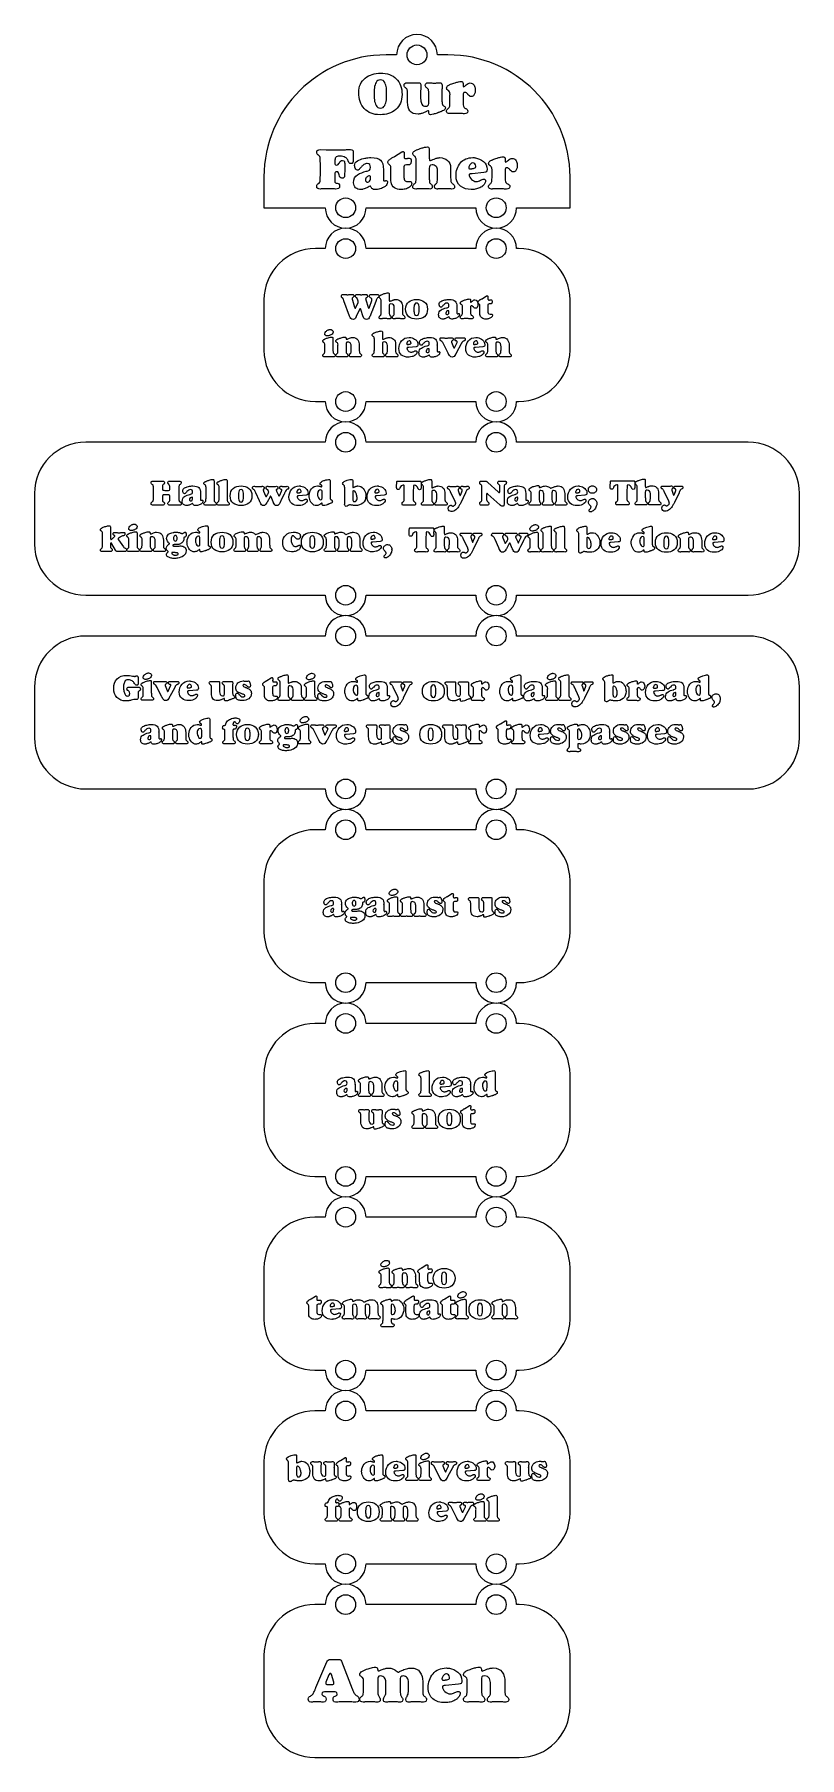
# Model space of a CAD drawing. Extents: x 1489 to 1914, y 371 to 1329.
import ezdxf

# ---------------------------------------------------------------- set-up
doc = ezdxf.new("R2010")
doc.units = 0
doc.layers.add('G0101', color=7, linetype='CONTINUOUS')

msp = doc.modelspace()

# ---------------------------------------------------------------- linework, layer by layer
at = {"layer": 'G0101', "color": 1}
for points in [[(1690.278558, 1317.587367), (1684.403558, 1317.587367)], [(1718.831557, 1317.587367), (1712.955557, 1317.587367)], [(1616.57756, 1249.761369), (1616.57756, 1232.547369), (1650.636559, 1232.547369)], [(1756.970556, 1232.547369), (1786.656555, 1232.547369), (1786.656555, 1249.761369)], [(1673.313558, 1232.547369), (1734.292557, 1232.547369)], [(1650.636559, 1209.87007), (1645.155559, 1209.87007)], [(1734.292557, 1209.87007), (1673.313558, 1209.87007)], [(1758.078556, 1209.87007), (1756.970556, 1209.87007)], [(1616.57756, 1181.29307), (1616.57756, 1153.409071)], [(1786.656555, 1153.409071), (1786.656555, 1181.29307)], [(1645.155559, 1124.831072), (1650.636559, 1124.831072)], [(1673.313558, 1124.831072), (1734.292557, 1124.831072)], [(1756.970556, 1124.831072), (1758.078556, 1124.831072)], [(1650.636559, 1102.153572), (1517.495562, 1102.153572)], [(1734.292557, 1102.153572), (1673.313558, 1102.153572)], [(1885.738553, 1102.153572), (1756.970556, 1102.153572)], [(1489.018563, 1073.676573), (1489.018563, 1045.591574)], [(1914.215552, 1045.591574), (1914.215552, 1073.676573)], [(1517.495562, 1017.114575), (1650.636559, 1017.114575)], [(1673.313558, 1017.114575), (1734.292557, 1017.114575)], [(1756.970556, 1017.114575), (1885.738553, 1017.114575)], [(1650.636559, 994.436975), (1517.505562, 994.436975)], [(1734.292557, 994.436975), (1673.313558, 994.436975)], [(1885.728553, 994.436975), (1756.970556, 994.436975)], [(1489.018563, 965.950976), (1489.018563, 937.884977)], [(1914.215552, 937.884977), (1914.215552, 965.950976)], [(1517.505562, 909.397977), (1650.636559, 909.397977)], [(1673.313558, 909.397977), (1734.292557, 909.397977)], [(1756.970556, 909.397977), (1885.728553, 909.397977)], [(1650.636559, 886.720478), (1644.905559, 886.720478)], [(1734.292557, 886.720478), (1673.313558, 886.720478)], [(1758.328556, 886.720478), (1756.970556, 886.720478)], [(1616.57756, 858.392479), (1616.57756, 830.009479)], [(1786.656555, 830.009479), (1786.656555, 858.392479)], [(1644.905559, 801.68148), (1650.636559, 801.68148)], [(1673.313558, 801.68148), (1734.292557, 801.68148)], [(1756.970556, 801.68148), (1758.328556, 801.68148)], [(1650.636559, 779.003881), (1644.905559, 779.003881)], [(1734.292557, 779.003881), (1673.313558, 779.003881)], [(1758.328556, 779.003881), (1756.970556, 779.003881)], [(1616.57756, 750.675881), (1616.57756, 722.292882)], [(1786.656555, 722.292882), (1786.656555, 750.675881)], [(1644.905559, 693.964883), (1650.636559, 693.964883)], [(1673.313558, 693.964883), (1734.292557, 693.964883)], [(1756.970556, 693.964883), (1758.328556, 693.964883)], [(1650.636559, 671.287383), (1644.905559, 671.287383)], [(1734.292557, 671.287383), (1673.313558, 671.287383)], [(1758.328556, 671.287383), (1756.970556, 671.287383)], [(1616.57756, 642.959384), (1616.57756, 614.576385)], [(1786.656555, 614.576385), (1786.656555, 642.959384)], [(1644.905559, 586.248385), (1650.636559, 586.248385)], [(1673.313558, 586.248385), (1734.292557, 586.248385)], [(1756.970556, 586.248385), (1758.328556, 586.248385)], [(1650.636559, 563.570786), (1644.905559, 563.570786)], [(1734.292557, 563.570786), (1673.313558, 563.570786)], [(1758.328556, 563.570786), (1756.970556, 563.570786)], [(1616.57756, 535.242787), (1616.57756, 506.859787)], [(1786.656555, 506.859787), (1786.656555, 535.242787)], [(1644.905559, 478.531788), (1650.636559, 478.531788)], [(1673.313558, 478.531788), (1734.292557, 478.531788)], [(1756.970556, 478.531788), (1758.328556, 478.531788)], [(1650.636559, 455.854389), (1644.905559, 455.854389)], [(1734.292557, 455.854389), (1673.313558, 455.854389)], [(1758.328556, 455.854389), (1756.970556, 455.854389)], [(1616.57756, 427.526389), (1616.57756, 399.14339)], [(1786.656555, 399.14339), (1786.656555, 427.526389)], [(1644.905559, 370.815391), (1758.328556, 370.815391)]]:
    msp.add_lwpolyline(points, dxfattribs=at)
for points in [[(1718.831557, 1317.587367)], [(1701.616557, 1312.106367)], [(1661.975558, 1227.067369)], [(1745.631556, 1227.067369)], [(1758.078556, 1209.87007)], [(1661.975558, 1204.39007)], [(1745.631556, 1204.39007)], [(1661.975558, 1119.351072)], [(1745.631556, 1119.351072)], [(1885.738553, 1102.153572)], [(1661.975558, 1096.673573)], [(1745.631556, 1096.673573)], [(1661.975558, 1011.634575)], [(1745.631556, 1011.634575)], [(1661.975558, 988.956975)], [(1745.631556, 988.956975)], [(1885.728553, 994.436975)], [(1661.975558, 903.917977)], [(1745.631556, 903.917977)], [(1758.328556, 886.720478)], [(1661.975558, 881.240478)], [(1745.631556, 881.240478)], [(1661.975558, 796.20148)], [(1745.631556, 796.20148)], [(1758.328556, 779.003881)], [(1661.975558, 773.523881)], [(1745.631556, 773.523881)], [(1661.975558, 688.484883)], [(1745.631556, 688.484883)], [(1758.328556, 671.287383)], [(1661.975558, 665.807383)], [(1745.631556, 665.807383)], [(1661.975558, 580.768385)], [(1745.631556, 580.768385)], [(1661.975558, 558.090786)], [(1745.631556, 558.090786)], [(1758.328556, 563.570786)], [(1661.975558, 473.051788)], [(1745.631556, 473.051788)], [(1661.975558, 450.374389)], [(1745.631556, 450.374389)], [(1758.328556, 455.854389)]]:
    msp.add_lwpolyline(points, close=True, dxfattribs=at)
at = {"layer": 'G0101', "color": 4}
for points in [[(1684.755858, 1295.733368), (1684.755858, 1295.896368), (1684.755858, 1296.025368)], [(1693.307858, 1295.505368), (1693.307858, 1295.537368)], [(1696.397258, 1291.342368), (1696.397258, 1295.212368), (1696.397258, 1295.879368)], [(1703.649257, 1297.229368), (1703.649257, 1293.716368), (1703.649257, 1293.083368)], [(1707.129257, 1299.180368), (1707.129257, 1299.213368), (1707.096257, 1299.213368)], [(1708.137257, 1290.529368), (1708.170257, 1291.863368), (1708.170257, 1295.212368), (1708.170257, 1295.879368), (1708.170257, 1296.578368)], [(1715.454257, 1296.903368), (1715.454257, 1294.139368), (1715.454257, 1293.179368)], [(1715.454257, 1296.870368), (1715.454257, 1296.903368)], [(1715.584257, 1300.806367), (1715.584257, 1300.757367), (1715.584257, 1300.708367)], [(1719.941457, 1291.876068), (1719.941457, 1295.299068)], [(1719.974457, 1295.428068), (1719.974457, 1295.510068), (1719.974457, 1295.592068)], [(1727.258457, 1301.749067), (1727.258457, 1300.383067), (1727.258457, 1300.302067), (1727.258457, 1300.253067)], [(1727.258457, 1295.538068), (1727.258457, 1295.327068), (1727.258457, 1295.115068), (1727.258457, 1295.148068)], [(1727.258457, 1295.148068), (1727.258457, 1291.918068)], [(1708.170257, 1285.684368), (1708.170257, 1285.798368), (1708.170257, 1285.912368), (1708.170257, 1285.977368), (1708.170257, 1286.042368)], [(1728.039457, 1284.871068), (1727.990457, 1284.871068), (1727.941457, 1284.871068)], [(1728.640457, 1287.772068), (1728.689457, 1287.772068)], [(1647.797259, 1264.905368), (1651.180259, 1264.840368)], [(1708.446157, 1264.905468), (1708.446157, 1260.125468), (1708.479157, 1259.507469)], [(1647.895259, 1256.117369), (1647.863259, 1259.637369)], [(1647.863259, 1248.231369), (1647.895259, 1251.815369), (1647.895259, 1256.117369)], [(1655.927259, 1258.206369), (1655.927259, 1257.751369), (1655.927259, 1257.572369), (1655.927259, 1257.425369)], [(1661.456258, 1257.101369), (1661.423258, 1254.077369), (1661.390258, 1250.401369)], [(1666.106258, 1262.377368), (1666.106258, 1262.000368), (1666.106258, 1261.214368)], [(1666.139258, 1263.507368), (1666.139258, 1263.130368), (1666.139258, 1262.754368)], [(1666.139258, 1260.461368), (1666.139258, 1259.675369), (1666.139258, 1258.889369)], [(1689.194858, 1261.133468), (1693.129858, 1263.605468)], [(1694.429858, 1261.263468), (1694.429858, 1261.116468)], [(1694.462858, 1260.970468), (1694.462858, 1260.824468), (1694.462858, 1260.677468)], [(1696.738858, 1256.385469), (1696.511858, 1256.385469), (1695.698858, 1256.385469)], [(1698.364858, 1258.824469), (1698.364858, 1258.775469), (1698.364858, 1258.727469)], [(1701.162157, 1249.979469), (1701.162157, 1258.824469)], [(1734.299257, 1255.443069), (1734.299257, 1255.589069)], [(1750.623756, 1259.832369), (1750.623756, 1258.466369), (1750.623756, 1258.385369), (1750.623756, 1258.336369)], [(1655.927259, 1251.307369), (1655.927259, 1251.112369), (1655.927259, 1250.916369), (1655.927259, 1247.490369)], [(1657.229259, 1246.152369), (1657.293259, 1246.152369)], [(1658.366259, 1250.792369), (1658.366259, 1250.856369)], [(1675.764858, 1249.393569), (1675.764858, 1249.556569), (1675.764858, 1249.653569)], [(1675.764858, 1249.360569), (1675.764858, 1249.393569)], [(1682.951858, 1253.686569), (1682.951858, 1248.808569), (1682.951858, 1248.353569)], [(1682.951858, 1253.653569), (1682.951858, 1253.686569)], [(1687.080858, 1249.836469), (1687.080858, 1253.634469), (1687.113858, 1254.933469)], [(1687.080858, 1249.804469), (1687.080858, 1249.836469)], [(1694.332858, 1254.473469), (1694.332858, 1250.422469), (1694.332858, 1250.146469), (1694.332858, 1249.904469)], [(1701.162157, 1249.946469), (1701.162157, 1249.979469)], [(1708.446157, 1254.559469), (1708.446157, 1253.972469), (1708.446157, 1249.994469)], [(1713.000157, 1249.962469), (1713.000157, 1253.352469)], [(1720.284157, 1254.890469), (1720.284157, 1249.979469)], [(1732.104257, 1251.475069), (1731.926257, 1251.475069)], [(1731.958257, 1254.271069), (1731.958257, 1254.304069)], [(1738.819257, 1252.125069), (1732.218257, 1251.508069)], [(1738.819257, 1252.093069), (1738.819257, 1252.125069)], [(1743.306756, 1249.959369), (1743.306756, 1253.382369)], [(1743.339756, 1253.511369), (1743.339756, 1253.593369), (1743.339756, 1253.675369)], [(1750.623756, 1253.621369), (1750.623756, 1253.410369), (1750.623756, 1253.199369), (1750.623756, 1253.231369)], [(1750.623756, 1253.231369), (1750.623756, 1250.001369)], [(1752.005756, 1245.855369), (1752.054756, 1245.855369)], [(1732.234257, 1242.695069), (1731.795257, 1242.695069)], [(1751.404756, 1242.954369), (1751.355756, 1242.954369), (1751.306756, 1242.954369)], [(1664.077458, 1172.346071), (1660.997458, 1180.84607), (1660.697458, 1181.68607)], [(1665.757458, 1181.18607), (1666.957458, 1177.326071)], [(1667.417458, 1183.36507), (1667.417458, 1183.42607)], [(1667.597458, 1177.106071), (1668.837458, 1179.826071)], [(1673.257458, 1181.28607), (1674.497458, 1177.306071)], [(1675.097458, 1183.31907), (1675.097458, 1183.40907)], [(1675.217458, 1177.306071), (1676.477458, 1180.96607)], [(1678.737458, 1180.44607), (1676.477458, 1174.646071)], [(1681.717158, 1175.146371), (1681.717158, 1180.58637)], [(1686.197158, 1184.32637), (1686.197158, 1181.38637), (1686.217158, 1181.00637)], [(1731.356757, 1181.20637), (1731.356757, 1180.36637), (1731.356757, 1180.31637), (1731.356757, 1180.28637)], [(1737.796457, 1182.00647), (1740.216456, 1183.52647)], [(1741.016456, 1182.08647), (1741.016456, 1181.99547)], [(1741.036456, 1181.90647), (1741.036456, 1181.81647), (1741.036456, 1181.72547)], [(1742.436456, 1179.086471), (1742.296456, 1179.086471), (1741.796456, 1179.086471)], [(1743.436456, 1180.58647), (1743.436456, 1180.55647), (1743.436456, 1180.52647)], [(1664.077458, 1172.326071), (1664.077458, 1172.346071)], [(1669.737458, 1176.066071), (1667.857458, 1172.106071)], [(1669.777458, 1176.126071), (1669.747458, 1176.096071)], [(1671.777458, 1171.986071), (1670.417458, 1175.966071)], [(1681.717158, 1175.126371), (1681.717158, 1175.146371)], [(1686.197158, 1177.963371), (1686.197158, 1177.602371), (1686.197158, 1175.155371)], [(1688.997158, 1175.135371), (1688.997158, 1177.221371)], [(1693.477158, 1178.166371), (1693.477158, 1175.146371)], [(1699.916658, 1176.586271), (1699.916658, 1175.646271)], [(1702.776657, 1175.626271), (1702.776657, 1176.126271), (1702.776657, 1176.606271)], [(1707.436657, 1176.106271), (1707.436657, 1176.126271)], [(1719.376757, 1174.785971), (1719.376757, 1174.885971), (1719.376757, 1174.945971)], [(1719.376757, 1174.765971), (1719.376757, 1174.785971)], [(1723.796757, 1177.425971), (1723.796757, 1174.425971), (1723.796757, 1174.145971)], [(1723.796757, 1177.405971), (1723.796757, 1177.425971)], [(1726.856757, 1175.134371), (1726.856757, 1177.239371)], [(1726.876757, 1177.318371), (1726.876757, 1177.369371), (1726.876757, 1177.419371)], [(1731.356757, 1177.386371), (1731.356757, 1177.256371), (1731.356757, 1177.126371), (1731.356757, 1177.146371)], [(1731.356757, 1177.146371), (1731.356757, 1175.160371)], [(1731.836757, 1170.826371), (1731.806757, 1170.826371), (1731.776757, 1170.826371)], [(1732.206757, 1172.609371), (1732.236757, 1172.609371)], [(1736.496457, 1175.058471), (1736.496457, 1177.394471), (1736.516457, 1178.193471)], [(1736.496457, 1175.038471), (1736.496457, 1175.058471)], [(1740.956456, 1177.910471), (1740.956456, 1175.418471), (1740.956456, 1175.249471), (1740.956456, 1175.100471)], [(1650.307659, 1162.375471), (1650.307659, 1162.425471), (1650.307659, 1162.495471)], [(1651.747659, 1161.295471), (1651.617659, 1161.295471)], [(1654.907659, 1159.915471), (1654.907659, 1153.983471)], [(1654.987659, 1163.635471), (1654.987659, 1163.575471)], [(1654.987659, 1163.615471), (1654.987659, 1163.635471)], [(1655.007659, 1163.535471), (1655.007659, 1163.495471), (1655.007659, 1163.455471)], [(1662.167158, 1160.055571), (1662.167158, 1159.985571), (1662.167158, 1159.915571)], [(1677.907058, 1153.975771), (1677.907058, 1159.415771)], [(1682.387058, 1163.155771), (1682.387058, 1160.215771), (1682.407058, 1159.835771)], [(1745.425956, 1160.055571), (1745.425956, 1159.985571), (1745.425956, 1159.915571)], [(1650.427659, 1153.983471), (1650.427659, 1156.068471), (1650.447659, 1156.268471)], [(1650.427659, 1153.963471), (1650.427659, 1153.983471)], [(1657.707159, 1153.963571), (1657.707159, 1156.068571), (1657.727159, 1156.268571)], [(1662.187158, 1156.611571), (1662.187158, 1156.050571), (1662.187158, 1153.984571)], [(1665.047158, 1153.964571), (1665.047158, 1155.328571)], [(1669.547158, 1156.046571), (1669.547158, 1153.982571)], [(1669.547158, 1156.026571), (1669.547158, 1156.046571)], [(1677.907058, 1153.955771), (1677.907058, 1153.975771)], [(1682.387058, 1156.792771), (1682.387058, 1156.431771), (1682.387058, 1153.984771)], [(1685.187058, 1153.964771), (1685.187058, 1156.050771)], [(1689.667058, 1156.995771), (1689.667058, 1153.975771)], [(1696.936958, 1154.895471), (1696.826958, 1154.895471)], [(1696.846958, 1156.615471), (1696.846958, 1156.635471)], [(1701.066957, 1155.295471), (1697.006958, 1154.915471)], [(1698.286958, 1157.335471), (1698.286958, 1157.425471)], [(1701.066957, 1155.275471), (1701.066957, 1155.295471)], [(1708.446657, 1153.615471), (1708.446657, 1153.715471), (1708.446657, 1153.775471)], [(1708.446657, 1153.595471), (1708.446657, 1153.615471)], [(1712.866657, 1156.255471), (1712.866657, 1153.255471), (1712.866657, 1152.975471)], [(1712.866657, 1156.235471), (1712.866657, 1156.255471)], [(1718.866557, 1151.760471), (1716.286557, 1156.830471), (1715.886557, 1157.632471)], [(1718.866557, 1151.740471), (1718.866557, 1151.760471)], [(1720.786557, 1158.090471), (1720.786557, 1158.039471)], [(1720.826557, 1157.888471), (1721.926557, 1155.077471)], [(1722.646557, 1155.057471), (1723.866557, 1157.688471)], [(1723.366557, 1158.552471), (1723.336557, 1158.552471), (1723.306557, 1158.552471)], [(1726.146557, 1156.810471), (1723.406557, 1151.760471)], [(1734.076657, 1154.895471), (1733.966657, 1154.895471)], [(1733.986657, 1156.615471), (1733.986657, 1156.635471)], [(1738.206657, 1155.295471), (1734.146657, 1154.915471)], [(1735.426657, 1157.335471), (1735.426657, 1157.425471)], [(1738.206657, 1155.275471), (1738.206657, 1155.295471)], [(1740.965956, 1153.963571), (1740.965956, 1156.068571), (1740.985956, 1156.268571)], [(1745.445956, 1156.611571), (1745.445956, 1156.050571), (1745.445956, 1153.984571)], [(1748.305956, 1153.964571), (1748.305956, 1155.328571)], [(1752.805956, 1156.046571), (1752.805956, 1153.982571)], [(1752.805956, 1156.026571), (1752.805956, 1156.046571)], [(1697.016958, 1149.495471), (1696.746958, 1149.495471)], [(1734.156657, 1149.495471), (1733.886657, 1149.495471)], [(1555.115561, 1075.201973), (1555.095561, 1077.361973)], [(1555.095561, 1070.381973), (1555.115561, 1072.561973), (1555.115561, 1075.201973)], [(1560.135561, 1077.621973), (1560.135561, 1077.571973), (1560.135561, 1077.521973), (1560.135561, 1076.581973)], [(1560.875561, 1078.861973), (1560.555561, 1078.661973)], [(1561.435561, 1075.401973), (1562.975561, 1075.401973)], [(1569.335561, 1077.543973), (1569.335561, 1077.442973), (1569.335561, 1077.341973), (1569.315561, 1075.201973), (1569.315561, 1072.561973), (1569.335561, 1070.401973), (1569.335561, 1070.121973)], [(1581.29536, 1073.721873), (1581.29536, 1070.721873), (1581.29536, 1070.441873)], [(1581.29536, 1073.701873), (1581.29536, 1073.721873)], [(1584.35526, 1071.450073), (1584.35526, 1076.902073), (1584.37526, 1077.102073)], [(1588.81526, 1080.622073), (1588.81526, 1071.453073)], [(1591.61506, 1071.450073), (1591.61506, 1076.902073), (1591.63506, 1077.102073)], [(1596.07506, 1080.622073), (1596.07506, 1071.453073)], [(1614.09456, 1069.521873), (1612.07456, 1074.121873), (1611.53456, 1075.221873)], [(1616.37456, 1075.001873), (1617.39456, 1072.461873)], [(1623.614559, 1075.001873), (1624.614559, 1072.801873)], [(1625.314559, 1072.781873), (1626.354559, 1075.021873)], [(1627.794559, 1073.361873), (1626.214559, 1070.221873), (1625.494559, 1068.721873)], [(1629.874559, 1076.081873), (1629.534559, 1076.021873)], [(1635.794759, 1074.081873), (1635.794759, 1074.101873)], [(1637.234759, 1074.801873), (1637.234759, 1074.891873)], [(1648.294359, 1078.401973), (1648.274359, 1078.421973)], [(1648.854359, 1071.341973), (1648.874359, 1072.061973), (1648.874359, 1074.161973)], [(1648.874359, 1074.161973), (1648.874359, 1074.341973), (1648.874359, 1074.541973)], [(1653.374359, 1080.621973), (1653.374359, 1072.221973), (1653.374359, 1071.281973)], [(1653.374359, 1080.601973), (1653.374359, 1080.621973)], [(1661.434358, 1068.642173), (1661.434358, 1076.902173)], [(1665.874358, 1077.572173), (1665.874358, 1077.442173), (1665.874358, 1077.412173), (1665.874358, 1077.382173)], [(1665.894358, 1080.622173), (1665.894358, 1077.862173), (1665.894358, 1077.782173), (1665.894358, 1077.682173)], [(1665.894358, 1074.442173), (1665.894358, 1074.392173), (1665.894358, 1074.342173), (1665.894358, 1074.202173), (1665.894358, 1070.862173)], [(1679.154158, 1074.081873), (1679.154158, 1074.101873)], [(1680.594158, 1074.801873), (1680.594158, 1074.891873)], [(1694.053558, 1078.342473), (1694.013558, 1078.342473), (1693.973558, 1078.342473)], [(1694.533558, 1075.517473), (1694.513558, 1077.521473), (1694.513558, 1077.632473), (1694.513558, 1077.762473)], [(1694.513558, 1070.367473), (1694.533558, 1072.551473), (1694.533558, 1075.517473)], [(1699.653558, 1077.481473), (1699.653558, 1077.442473), (1699.653558, 1077.402473), (1699.553558, 1074.756473), (1699.553558, 1072.551473), (1699.573558, 1070.387473), (1699.573558, 1070.106473)], [(1703.853557, 1078.142473), (1703.853557, 1077.831473)], [(1703.873557, 1077.521473), (1703.873557, 1077.212473), (1703.873557, 1076.902473)], [(1703.893557, 1079.252473), (1703.893557, 1079.172473), (1703.893557, 1079.091473)], [(1705.293757, 1071.442273), (1705.293757, 1076.882273)], [(1709.773757, 1080.622273), (1709.773757, 1077.682273), (1709.793757, 1077.302273)], [(1709.773757, 1074.259273), (1709.773757, 1073.898273), (1709.773757, 1071.451273)], [(1712.573757, 1071.431273), (1712.573757, 1073.517273)], [(1717.053757, 1074.462273), (1717.053757, 1071.442273)], [(1722.793757, 1069.224473), (1720.313757, 1074.576473)], [(1724.573757, 1075.322473), (1725.293757, 1073.121473), (1725.293757, 1073.081473)], [(1725.893757, 1073.101473), (1726.653757, 1075.222473)], [(1728.493757, 1073.977473), (1725.893757, 1068.449473)], [(1730.613757, 1076.981473), (1730.613757, 1076.861473)], [(1737.673057, 1070.402273), (1737.693057, 1072.582273), (1737.693057, 1075.202273), (1737.673057, 1077.362273)], [(1740.273056, 1073.202273), (1740.273056, 1073.102273)], [(1740.893056, 1079.882273), (1746.793056, 1074.602273)], [(1747.653056, 1067.442273), (1741.033056, 1073.322273)], [(1747.613056, 1074.622273), (1747.613056, 1074.742273), (1747.613056, 1074.842273), (1747.613056, 1075.472273), (1747.613056, 1076.102273)], [(1750.073056, 1077.562273), (1750.073056, 1077.362273), (1750.053056, 1075.202273), (1750.053056, 1069.462273)], [(1762.013056, 1073.721873), (1762.013056, 1070.721873), (1762.013056, 1070.441873)], [(1762.013056, 1073.701873), (1762.013056, 1073.721873)], [(1765.073056, 1071.442273), (1765.073056, 1073.522273), (1765.093056, 1073.722273)], [(1769.513056, 1077.562273), (1769.513056, 1077.482273)], [(1769.533056, 1074.182273), (1769.533056, 1073.942273), (1769.533056, 1071.442273)], [(1772.133056, 1071.422273), (1772.133056, 1073.402273), (1772.133056, 1073.442273)], [(1776.613056, 1074.042273), (1776.613056, 1073.962273), (1776.613056, 1073.882273), (1776.613056, 1073.742273), (1776.613056, 1073.602273), (1776.613056, 1071.442273)], [(1779.213056, 1070.722273), (1779.213056, 1073.402273)], [(1783.713055, 1073.602273), (1783.713055, 1071.442273)], [(1790.753255, 1074.081873), (1790.753255, 1074.101873)], [(1792.193255, 1074.801873), (1792.193255, 1074.891873)], [(1796.853055, 1075.881873), (1796.853055, 1075.901873)], [(1812.798755, 1078.502573), (1812.758755, 1078.502573), (1812.718755, 1078.502573)], [(1813.278755, 1075.677573), (1813.258755, 1077.681573), (1813.258755, 1077.792573), (1813.258755, 1077.922573)], [(1813.258755, 1070.527573), (1813.278755, 1072.711573), (1813.278755, 1075.677573)], [(1818.398755, 1077.641573), (1818.398755, 1077.602573), (1818.398755, 1077.562573), (1818.298755, 1074.916573), (1818.298755, 1072.711573), (1818.318755, 1070.547573), (1818.318755, 1070.266573)], [(1822.598754, 1078.302573), (1822.598754, 1077.991573)], [(1822.618754, 1077.681573), (1822.618754, 1077.372573), (1822.618754, 1077.062573)], [(1822.638754, 1079.412573), (1822.638754, 1079.332573), (1822.638754, 1079.251573)], [(1824.038554, 1071.602373), (1824.038554, 1077.042373)], [(1828.518554, 1080.782373), (1828.518554, 1077.842373), (1828.538554, 1077.462373)], [(1828.518554, 1074.419373), (1828.518554, 1074.058373), (1828.518554, 1071.611373)], [(1831.318554, 1071.591373), (1831.318554, 1073.677373)], [(1835.798554, 1074.622373), (1835.798554, 1071.602373)], [(1841.539054, 1069.384573), (1839.059054, 1074.736573)], [(1843.319054, 1075.482573), (1844.039054, 1073.281573), (1844.039054, 1073.241573)], [(1844.619054, 1073.161573), (1844.619054, 1073.181573)], [(1844.639054, 1073.261573), (1845.399054, 1075.382573)], [(1847.239054, 1074.137573), (1844.639054, 1068.609573)], [(1849.359054, 1077.141573), (1849.359054, 1077.021573)], [(1554.435561, 1068.981973), (1554.475561, 1069.021973)], [(1557.495561, 1067.221973), (1556.885561, 1067.221973)], [(1560.135561, 1071.441973), (1560.135561, 1070.221973), (1560.135561, 1070.061973), (1560.135561, 1069.921973)], [(1562.015561, 1072.961973), (1561.535561, 1072.961973), (1561.055561, 1072.961973), (1560.945561, 1072.961973)], [(1562.975561, 1072.941973), (1562.495561, 1072.941973)], [(1564.275561, 1070.181973), (1564.275561, 1071.461973)], [(1569.955561, 1069.021973), (1569.975561, 1069.001973)], [(1576.875361, 1071.081873), (1576.875361, 1071.181873), (1576.875361, 1071.241873)], [(1576.875361, 1071.061873), (1576.875361, 1071.081873)], [(1584.35526, 1071.430073), (1584.35526, 1071.450073)], [(1591.61506, 1071.430073), (1591.61506, 1071.450073)], [(1602.37466, 1072.882173), (1602.37466, 1071.942173)], [(1605.23466, 1071.922173), (1605.23466, 1072.422173), (1605.23466, 1072.902173)], [(1609.89466, 1072.402173), (1609.89466, 1072.422173)], [(1614.09456, 1069.501873), (1614.09456, 1069.521873)], [(1619.93456, 1071.801873), (1618.33456, 1068.941873)], [(1619.99456, 1071.921873), (1619.99456, 1071.901873), (1619.97456, 1071.881873)], [(1621.634559, 1069.101873), (1620.494559, 1071.821873)], [(1635.964759, 1066.961873), (1635.694759, 1066.961873)], [(1635.884759, 1072.361873), (1635.774759, 1072.361873)], [(1640.014759, 1072.761873), (1635.954759, 1072.381873)], [(1640.014759, 1072.741873), (1640.014759, 1072.761873)], [(1641.674359, 1072.321973), (1641.674359, 1072.531973)], [(1645.964359, 1066.961973), (1645.854359, 1066.961973)], [(1648.874359, 1067.681973), (1648.874359, 1068.141973), (1648.874359, 1068.161973)], [(1661.414358, 1067.482173), (1661.414358, 1067.762173)], [(1661.434358, 1068.062173), (1661.434358, 1068.342173), (1661.434358, 1068.622173), (1661.434358, 1068.642173)], [(1663.274358, 1066.942173), (1663.244358, 1066.942173)], [(1665.894358, 1070.862173), (1665.894358, 1070.672173), (1665.894358, 1070.502173)], [(1679.324158, 1066.961873), (1679.054158, 1066.961873)], [(1679.244158, 1072.361873), (1679.134158, 1072.361873)], [(1683.374158, 1072.761873), (1679.314158, 1072.381873)], [(1683.374158, 1072.741873), (1683.374158, 1072.761873)], [(1705.293757, 1071.422273), (1705.293757, 1071.442273)], [(1718.933757, 1065.362473), (1718.933757, 1065.411473), (1718.933757, 1065.481473)], [(1722.793757, 1069.204473), (1722.793757, 1069.224473)], [(1725.873757, 1073.001473), (1725.873757, 1073.021473)], [(1737.013057, 1069.002273), (1737.053057, 1069.042273)], [(1739.403057, 1067.222273), (1738.973057, 1067.222273), (1738.573057, 1067.222273), (1738.173057, 1067.222273)], [(1750.053056, 1069.462273), (1750.053056, 1068.482273)], [(1757.593056, 1071.081873), (1757.593056, 1071.181873), (1757.593056, 1071.241873)], [(1757.593056, 1071.061873), (1757.593056, 1071.081873)], [(1765.073056, 1071.422273), (1765.073056, 1071.442273)], [(1767.193056, 1067.222273), (1766.633056, 1067.222273)], [(1790.923255, 1066.961873), (1790.653255, 1066.961873)], [(1790.843255, 1072.361873), (1790.733255, 1072.361873)], [(1794.973255, 1072.761873), (1790.913255, 1072.381873)], [(1794.973255, 1072.741873), (1794.973255, 1072.761873)], [(1797.903055, 1067.031873), (1797.653055, 1067.281873)], [(1801.553055, 1068.301873), (1801.553055, 1068.171873), (1801.553055, 1068.041873), (1801.553055, 1068.061873)], [(1824.038554, 1071.582373), (1824.038554, 1071.602373)], [(1837.679054, 1065.522573), (1837.679054, 1065.571573), (1837.679054, 1065.641573)], [(1841.539054, 1069.364573), (1841.539054, 1069.384573)], [(1531.306862, 1054.906174), (1531.306862, 1049.189174), (1531.326862, 1048.728174)], [(1541.406761, 1054.126474), (1541.406761, 1054.176474), (1541.406761, 1054.246474)], [(1546.086761, 1055.386474), (1546.086761, 1055.326474)], [(1546.086761, 1055.366474), (1546.086761, 1055.386474)], [(1546.106761, 1055.286474), (1546.106761, 1055.246474), (1546.106761, 1055.206474)], [(1585.48666, 1054.906474), (1585.48666, 1046.506474), (1585.48666, 1045.566474)], [(1585.48666, 1054.886474), (1585.48666, 1054.906474)], [(1716.788557, 1054.626974), (1716.788557, 1051.686974), (1716.808557, 1051.306974)], [(1764.388356, 1053.846674), (1764.388356, 1053.896674), (1764.388356, 1053.966674)], [(1769.068356, 1055.106674), (1769.068356, 1055.046674)], [(1769.068356, 1055.086674), (1769.068356, 1055.106674)], [(1769.088356, 1055.006674), (1769.088356, 1054.966674), (1769.088356, 1054.926674)], [(1776.248056, 1054.626774), (1776.248056, 1045.457774)], [(1783.507855, 1054.626774), (1783.507855, 1045.457774)], [(1796.007755, 1054.626874), (1796.007755, 1051.866874), (1796.007755, 1051.786874), (1796.007755, 1051.686874)], [(1832.407654, 1054.626674), (1832.407654, 1046.226674), (1832.407654, 1045.286674)], [(1832.407654, 1054.606674), (1832.407654, 1054.626674)], [(1526.826862, 1044.852174), (1526.826862, 1045.293174), (1526.826862, 1045.714174), (1526.826862, 1051.207174), (1526.846862, 1051.386174)], [(1531.306862, 1045.846174), (1531.306862, 1045.776174), (1531.306862, 1045.707174), (1531.306862, 1044.006174)], [(1534.066862, 1042.086174), (1532.006862, 1045.687174)], [(1535.706862, 1047.959174), (1538.406862, 1044.050174)], [(1535.706862, 1047.939174), (1535.706862, 1047.959174)], [(1541.526761, 1045.734474), (1541.526761, 1047.819474), (1541.546761, 1048.019474)], [(1541.526761, 1045.714474), (1541.526761, 1045.734474)], [(1542.846761, 1053.046474), (1542.716761, 1053.046474)], [(1546.006761, 1051.666474), (1546.006761, 1045.734474)], [(1548.806361, 1045.714574), (1548.806361, 1047.819574), (1548.826361, 1048.019574)], [(1553.266361, 1051.806574), (1553.266361, 1051.736574), (1553.266361, 1051.666574)], [(1553.286361, 1048.362574), (1553.286361, 1047.801574), (1553.286361, 1045.735574)], [(1556.146361, 1045.715574), (1556.146361, 1047.079574)], [(1560.646361, 1047.797574), (1560.646361, 1045.733574)], [(1560.646361, 1047.777574), (1560.646361, 1047.797574)], [(1566.286461, 1048.766374), (1566.286461, 1048.786374)], [(1567.456461, 1045.246374), (1567.006461, 1045.246374), (1566.806461, 1045.246374)], [(1571.966461, 1048.946374), (1571.986461, 1048.526374)], [(1573.786661, 1046.606474), (1573.786661, 1046.816474)], [(1580.40666, 1052.686474), (1580.38666, 1052.706474)], [(1580.96666, 1045.626474), (1580.98666, 1046.346474), (1580.98666, 1048.446474)], [(1580.98666, 1048.446474), (1580.98666, 1048.626474), (1580.98666, 1048.826474)], [(1591.80586, 1047.166774), (1591.80586, 1046.226774)], [(1594.66586, 1046.206774), (1594.66586, 1046.706774), (1594.66586, 1047.186774)], [(1599.32586, 1046.686774), (1599.32586, 1046.706774)], [(1601.08576, 1045.726774), (1601.08576, 1047.806774), (1601.10576, 1048.006774)], [(1601.08576, 1045.706774), (1601.08576, 1045.726774)], [(1605.52576, 1051.846774), (1605.52576, 1051.766774)], [(1605.54576, 1048.466774), (1605.54576, 1048.226774), (1605.54576, 1045.726774)], [(1608.14576, 1045.706774), (1608.14576, 1047.686774), (1608.14576, 1047.726774)], [(1612.62576, 1048.326774), (1612.62576, 1048.246774), (1612.62576, 1048.166774), (1612.62576, 1048.026774), (1612.62576, 1047.886774), (1612.62576, 1045.726774)], [(1615.22576, 1045.006774), (1615.22576, 1047.686774)], [(1619.72576, 1047.886774), (1619.72576, 1045.726774)], [(1631.645859, 1048.086674), (1631.645859, 1048.106674)], [(1641.965559, 1047.166774), (1641.965559, 1046.226774)], [(1644.825559, 1046.206774), (1644.825559, 1046.706774), (1644.825559, 1047.186774)], [(1649.485559, 1046.686774), (1649.485559, 1046.706774)], [(1651.245459, 1045.726774), (1651.245459, 1047.806774), (1651.265459, 1048.006774)], [(1651.245459, 1045.706774), (1651.245459, 1045.726774)], [(1655.685459, 1051.846774), (1655.685459, 1051.766774)], [(1655.705459, 1048.466774), (1655.705459, 1048.226774), (1655.705459, 1045.726774)], [(1658.305459, 1045.706774), (1658.305459, 1047.686774), (1658.305459, 1047.726774)], [(1662.785458, 1048.326774), (1662.785458, 1048.246774), (1662.785458, 1048.166774), (1662.785458, 1048.026774), (1662.785458, 1047.886774), (1662.785458, 1045.726774)], [(1665.385458, 1045.006774), (1665.385458, 1047.686774)], [(1669.885458, 1047.886774), (1669.885458, 1045.726774)], [(1677.015658, 1046.646474), (1676.905658, 1046.646474)], [(1676.925658, 1048.366474), (1676.925658, 1048.386474)], [(1681.145658, 1047.046474), (1677.085658, 1046.666474)], [(1678.365658, 1049.086474), (1678.365658, 1049.176474)], [(1681.145658, 1047.026474), (1681.145658, 1047.046474)], [(1701.068757, 1052.347174), (1701.028757, 1052.347174), (1700.988757, 1052.347174)], [(1701.548757, 1049.522174), (1701.528757, 1051.526174), (1701.528757, 1051.637174), (1701.528757, 1051.767174)], [(1701.528757, 1044.372174), (1701.548757, 1046.556174), (1701.548757, 1049.522174)], [(1706.668757, 1051.486174), (1706.668757, 1051.447174), (1706.668757, 1051.407174), (1706.568757, 1048.761174), (1706.568757, 1046.556174), (1706.588757, 1044.392174), (1706.588757, 1044.111174)], [(1710.868757, 1052.147174), (1710.868757, 1051.836174)], [(1710.888757, 1051.526174), (1710.888757, 1051.217174), (1710.888757, 1050.907174)], [(1710.908757, 1053.257174), (1710.908757, 1053.177174), (1710.908757, 1053.096174)], [(1712.308557, 1045.446974), (1712.308557, 1050.886974)], [(1712.308557, 1045.426974), (1712.308557, 1045.446974)], [(1716.788557, 1048.263974), (1716.788557, 1047.902974), (1716.788557, 1045.455974)], [(1719.588557, 1045.435974), (1719.588557, 1047.521974)], [(1724.068557, 1048.466974), (1724.068557, 1045.446974)], [(1729.809057, 1043.229174), (1727.329057, 1048.581174)], [(1731.589057, 1049.327174), (1732.309057, 1047.126174), (1732.309057, 1047.086174)], [(1732.889057, 1047.006174), (1732.889057, 1047.026174)], [(1732.909057, 1047.106174), (1733.669057, 1049.227174)], [(1735.509057, 1047.982174), (1732.909057, 1042.454174)], [(1737.629057, 1050.986174), (1737.629057, 1050.866174)], [(1747.048256, 1043.526574), (1745.028256, 1048.126574), (1744.488256, 1049.226574)], [(1749.328256, 1049.006574), (1750.348256, 1046.466574)], [(1752.888256, 1045.806574), (1751.288256, 1042.946574)], [(1752.948256, 1045.926574), (1752.948256, 1045.906574), (1752.928256, 1045.886574)], [(1754.588256, 1043.106574), (1753.448256, 1045.826574)], [(1756.568256, 1049.006574), (1757.568256, 1046.806574)], [(1758.268256, 1046.786574), (1759.308256, 1049.026574)], [(1760.748256, 1047.366574), (1759.168256, 1044.226574), (1758.448256, 1042.726574)], [(1762.828256, 1050.086574), (1762.488256, 1050.026574)], [(1764.508356, 1045.454674), (1764.508356, 1047.539674), (1764.528356, 1047.739674)], [(1764.508356, 1045.434674), (1764.508356, 1045.454674)], [(1765.828356, 1052.766674), (1765.698356, 1052.766674)], [(1768.988356, 1051.386674), (1768.988356, 1045.454674)], [(1771.788056, 1045.454774), (1771.788056, 1050.906774), (1771.808056, 1051.106774)], [(1771.788056, 1045.434774), (1771.788056, 1045.454774)], [(1779.047856, 1045.454774), (1779.047856, 1050.906774), (1779.067856, 1051.106774)], [(1779.047856, 1045.434774), (1779.047856, 1045.454774)], [(1791.547755, 1042.646874), (1791.547755, 1050.906874)], [(1795.987755, 1051.576874), (1795.987755, 1051.446874), (1795.987755, 1051.416874), (1795.987755, 1051.386874)], [(1796.007755, 1048.446874), (1796.007755, 1048.396874), (1796.007755, 1048.346874), (1796.007755, 1048.206874), (1796.007755, 1044.866874)], [(1796.007755, 1044.866874), (1796.007755, 1044.676874), (1796.007755, 1044.506874)], [(1809.358055, 1046.366674), (1809.248055, 1046.366674)], [(1809.268055, 1048.086674), (1809.268055, 1048.106674)], [(1813.488055, 1046.766674), (1809.428055, 1046.386674)], [(1810.708055, 1048.806674), (1810.708055, 1048.896674)], [(1813.488055, 1046.746674), (1813.488055, 1046.766674)], [(1820.707654, 1046.326674), (1820.707654, 1046.536674)], [(1827.327654, 1052.406674), (1827.307654, 1052.426674)], [(1827.887654, 1045.346674), (1827.907654, 1046.066674), (1827.907654, 1048.166674)], [(1827.907654, 1048.166674), (1827.907654, 1048.346674), (1827.907654, 1048.546674)], [(1838.726854, 1046.886974), (1838.726854, 1045.946974)], [(1841.586854, 1045.926974), (1841.586854, 1046.426974), (1841.586854, 1046.906974)], [(1846.246854, 1046.406974), (1846.246854, 1046.426974)], [(1848.006654, 1045.434774), (1848.006654, 1047.539774), (1848.026654, 1047.739774)], [(1852.466654, 1051.526774), (1852.466654, 1051.456774), (1852.466654, 1051.386774)], [(1852.486654, 1048.082774), (1852.486654, 1047.521774), (1852.486654, 1045.455774)], [(1855.346654, 1045.435774), (1855.346654, 1046.799774)], [(1859.846654, 1047.517774), (1859.846654, 1045.453774)], [(1859.846654, 1047.497774), (1859.846654, 1047.517774)], [(1866.977153, 1046.366674), (1866.867153, 1046.366674)], [(1866.887153, 1048.086674), (1866.887153, 1048.106674)], [(1871.107153, 1046.766674), (1867.047153, 1046.386674)], [(1868.327153, 1048.806674), (1868.327153, 1048.896674)], [(1871.107153, 1046.746674), (1871.107153, 1046.766674)], [(1528.826862, 1041.506174), (1528.296862, 1041.506174)], [(1578.076661, 1041.246474), (1577.966661, 1041.246474)], [(1580.98666, 1041.966474), (1580.98666, 1042.426474), (1580.98666, 1042.446474)], [(1603.20576, 1041.506774), (1602.64576, 1041.506774)], [(1653.365459, 1041.506774), (1652.805459, 1041.506774)], [(1677.095658, 1041.246474), (1676.825658, 1041.246474)], [(1687.645358, 1042.706574), (1687.645358, 1042.576574), (1687.645358, 1042.446574), (1687.645358, 1042.466574)], [(1725.949057, 1039.367174), (1725.949057, 1039.416174), (1725.949057, 1039.486174)], [(1729.809057, 1043.209174), (1729.809057, 1043.229174)], [(1747.048256, 1043.506574), (1747.048256, 1043.526574)], [(1791.527755, 1041.486874), (1791.527755, 1041.766874)], [(1791.547755, 1042.066874), (1791.547755, 1042.346874), (1791.547755, 1042.626874), (1791.547755, 1042.646874)], [(1793.387755, 1040.946874), (1793.357755, 1040.946874)], [(1809.438055, 1040.966674), (1809.168055, 1040.966674)], [(1824.997654, 1040.966674), (1824.887654, 1040.966674)], [(1827.907654, 1041.686674), (1827.907654, 1042.146674), (1827.907654, 1042.166674)], [(1867.057153, 1040.966674), (1866.787153, 1040.966674)], [(1541.172961, 970.067676), (1540.982961, 970.067676)], [(1546.662961, 969.487676), (1546.662961, 968.997676), (1546.662961, 968.487676), (1546.662961, 968.427676), (1546.662961, 968.367676)], [(1549.362761, 971.387776), (1549.362761, 971.437776), (1549.362761, 971.507776)], [(1550.802761, 970.307776), (1550.672761, 970.307776)], [(1553.962761, 968.927776), (1553.962761, 962.995776)], [(1554.042761, 972.647776), (1554.042761, 972.587776)], [(1554.042761, 972.627776), (1554.042761, 972.647776)], [(1554.062761, 972.547776), (1554.062761, 972.507776), (1554.062761, 972.467776)], [(1599.18236, 968.467676), (1599.18236, 968.437676), (1599.18236, 968.407676)], [(1607.18236, 969.287976), (1607.31236, 969.287976), (1607.40236, 969.287976)], [(1618.17396, 969.647976), (1620.593959, 971.167976)], [(1621.393959, 969.727976), (1621.393959, 969.636976)], [(1621.413959, 969.547976), (1621.413959, 969.457976), (1621.413959, 969.366976)], [(1623.813959, 968.227976), (1623.813959, 968.197976), (1623.813959, 968.167976)], [(1625.533659, 962.787876), (1625.533659, 968.227876)], [(1630.013659, 971.967876), (1630.013659, 969.027876), (1630.033659, 968.647876)], [(1640.113459, 971.187576), (1640.113459, 971.237576), (1640.113459, 971.307576)], [(1641.553459, 970.107576), (1641.423459, 970.107576)], [(1644.713459, 968.727576), (1644.713459, 962.795576)], [(1644.793459, 972.447576), (1644.793459, 972.387576)], [(1644.793459, 972.427576), (1644.793459, 972.447576)], [(1644.813459, 972.347576), (1644.813459, 972.307576), (1644.813459, 972.267576)], [(1652.833759, 969.087776), (1652.963759, 969.087776), (1653.053759, 969.087776)], [(1668.113758, 969.747576), (1668.093758, 969.767576)], [(1673.193758, 971.967576), (1673.193758, 963.567576), (1673.193758, 962.627576)], [(1673.193758, 971.947576), (1673.193758, 971.967576)], [(1698.733558, 968.327076), (1698.733558, 968.207076)], [(1730.312857, 968.267476), (1730.312857, 968.237476), (1730.312857, 968.207476)], [(1737.492657, 968.847876), (1737.492657, 968.007876), (1737.492657, 967.957876), (1737.492657, 967.927876)], [(1754.232456, 969.747576), (1754.212456, 969.767576)], [(1759.312456, 971.967576), (1759.312456, 963.567576), (1759.312456, 962.627576)], [(1759.312456, 971.947576), (1759.312456, 971.967576)], [(1774.112456, 971.187576), (1774.112456, 971.237576), (1774.112456, 971.307576)], [(1775.552456, 970.107576), (1775.422456, 970.107576)], [(1778.712456, 968.727576), (1778.712456, 962.795576)], [(1778.792456, 972.447576), (1778.792456, 972.387576)], [(1778.792456, 972.427576), (1778.792456, 972.447576)], [(1778.812456, 972.347576), (1778.812456, 972.307576), (1778.812456, 972.267576)], [(1781.512155, 962.795676), (1781.512155, 968.247676), (1781.532155, 968.447676)], [(1785.972155, 971.967676), (1785.972155, 962.798676)], [(1799.392255, 968.327076), (1799.392255, 968.207076)], [(1806.052155, 959.987776), (1806.052155, 968.247776)], [(1810.492155, 968.917776), (1810.492155, 968.787776), (1810.492155, 968.757776), (1810.492155, 968.727776)], [(1810.512155, 971.967776), (1810.512155, 969.207776), (1810.512155, 969.127776), (1810.512155, 969.027776)], [(1824.031654, 968.847876), (1824.031654, 968.007876), (1824.031654, 967.957876), (1824.031654, 967.927876)], [(1858.531254, 969.747576), (1858.511254, 969.767576)], [(1863.611253, 971.967576), (1863.611253, 963.567576), (1863.611253, 962.627576)], [(1863.611253, 971.947576), (1863.611253, 971.967576)], [(1545.722961, 959.207676), (1545.572961, 959.207676), (1545.422961, 959.207676)], [(1546.022961, 959.187676), (1545.872961, 959.187676)], [(1546.662961, 962.627676), (1546.662961, 960.367676)], [(1546.662961, 962.607676), (1546.662961, 962.627676)], [(1549.482761, 962.995776), (1549.482761, 965.080776), (1549.502761, 965.280776)], [(1549.482761, 962.975776), (1549.482761, 962.995776)], [(1559.702461, 960.772776), (1557.122461, 965.842776), (1556.722461, 966.644776)], [(1559.702461, 960.752776), (1559.702461, 960.772776)], [(1561.622461, 967.102776), (1561.622461, 967.051776)], [(1561.662461, 966.900776), (1562.762461, 964.089776)], [(1563.482461, 964.069776), (1564.702461, 966.700776)], [(1564.202461, 967.564776), (1564.172461, 967.564776), (1564.142461, 967.564776)], [(1566.982461, 965.822776), (1564.242461, 960.772776)], [(1574.992561, 958.507776), (1574.722561, 958.507776)], [(1574.912561, 963.907776), (1574.802561, 963.907776)], [(1574.822561, 965.627776), (1574.822561, 965.647776)], [(1579.042561, 964.307776), (1574.982561, 963.927776)], [(1576.262561, 966.347776), (1576.262561, 966.437776)], [(1579.042561, 964.287776), (1579.042561, 964.307776)], [(1587.38236, 962.647676), (1587.38236, 965.027676), (1587.38236, 965.437676)], [(1591.84236, 966.267676), (1591.84236, 964.107676), (1591.84236, 963.717676)], [(1593.98236, 967.467676), (1593.98236, 967.487676), (1593.96236, 967.487676)], [(1594.60236, 962.147676), (1594.62236, 962.967676), (1594.62236, 965.027676), (1594.62236, 965.437676), (1594.62236, 965.867676)], [(1594.62236, 959.167676), (1594.62236, 959.237676), (1594.62236, 959.307676), (1594.62236, 959.347676), (1594.62236, 959.387676)], [(1599.10236, 966.067676), (1599.10236, 964.367676), (1599.10236, 963.777676)], [(1599.10236, 966.047676), (1599.10236, 966.067676)], [(1600.92236, 961.267976), (1600.92236, 961.477976)], [(1605.68236, 967.467976), (1605.51236, 967.467976)], [(1609.04236, 966.887976), (1609.04236, 966.757976)], [(1609.04236, 966.867976), (1609.04236, 966.887976)], [(1616.87396, 962.699976), (1616.87396, 965.035976), (1616.89396, 965.834976)], [(1616.87396, 962.679976), (1616.87396, 962.699976)], [(1621.333959, 965.551976), (1621.333959, 963.059976), (1621.333959, 962.890976), (1621.333959, 962.741976)], [(1622.813959, 966.727976), (1622.673959, 966.727976), (1622.173959, 966.727976)], [(1625.533659, 962.767876), (1625.533659, 962.787876)], [(1630.013659, 965.604876), (1630.013659, 965.243876), (1630.013659, 962.796876)], [(1632.813659, 962.776876), (1632.813659, 964.862876)], [(1637.293659, 965.807876), (1637.293659, 962.787876)], [(1640.233459, 962.795576), (1640.233459, 964.880576), (1640.253459, 965.080576)], [(1640.233459, 962.775576), (1640.233459, 962.795576)], [(1646.573759, 961.067776), (1646.573759, 961.277776)], [(1651.333759, 967.267776), (1651.163759, 967.267776)], [(1654.693759, 966.687776), (1654.693759, 966.557776)], [(1654.693759, 966.667776), (1654.693759, 966.687776)], [(1661.493758, 963.667576), (1661.493758, 963.877576)], [(1665.783758, 958.307576), (1665.673758, 958.307576)], [(1668.673758, 962.687576), (1668.693758, 963.407576), (1668.693758, 965.507576)], [(1668.693758, 965.507576), (1668.693758, 965.687576), (1668.693758, 965.887576)], [(1668.693758, 959.027576), (1668.693758, 959.487576), (1668.693758, 959.507576)], [(1680.633258, 962.427576), (1680.633258, 962.527576), (1680.633258, 962.587576)], [(1680.633258, 962.407576), (1680.633258, 962.427576)], [(1685.053258, 965.067576), (1685.053258, 962.067576), (1685.053258, 961.787576)], [(1685.053258, 965.047576), (1685.053258, 965.067576)], [(1690.913558, 960.570076), (1688.433558, 965.922076)], [(1690.913558, 960.550076), (1690.913558, 960.570076)], [(1692.693558, 966.668076), (1693.413558, 964.467076), (1693.413558, 964.427076)], [(1693.993558, 964.347076), (1693.993558, 964.367076)], [(1694.013558, 964.447076), (1694.773558, 966.568076)], [(1696.613558, 965.323076), (1694.013558, 959.795076)], [(1709.212757, 964.227876), (1709.212757, 963.287876)], [(1712.072757, 963.267876), (1712.072757, 963.767876), (1712.072757, 964.247876)], [(1716.732757, 963.747876), (1716.732757, 963.767876)], [(1718.512857, 962.447476), (1718.512857, 964.827476), (1718.512857, 965.237476)], [(1722.972857, 966.067476), (1722.972857, 963.907476), (1722.972857, 963.517476)], [(1725.112857, 967.267476), (1725.112857, 967.287476), (1725.092857, 967.287476)], [(1725.732857, 961.947476), (1725.752857, 962.767476), (1725.752857, 964.827476), (1725.752857, 965.237476), (1725.752857, 965.667476)], [(1725.752857, 958.967476), (1725.752857, 959.037476), (1725.752857, 959.107476), (1725.752857, 959.147476), (1725.752857, 959.187476)], [(1730.232857, 965.867476), (1730.232857, 964.167476), (1730.232857, 963.577476)], [(1730.232857, 965.847476), (1730.232857, 965.867476)], [(1732.992657, 962.775876), (1732.992657, 964.880876)], [(1733.012657, 964.959876), (1733.012657, 965.010876), (1733.012657, 965.060876)], [(1737.492657, 965.027876), (1737.492657, 964.897876), (1737.492657, 964.767876), (1737.492657, 964.787876)], [(1737.492657, 964.787876), (1737.492657, 962.801876)], [(1737.972657, 958.467876), (1737.942657, 958.467876), (1737.912657, 958.467876)], [(1738.342657, 960.250876), (1738.372657, 960.250876)], [(1747.612456, 963.667576), (1747.612456, 963.877576)], [(1751.902456, 958.307576), (1751.792456, 958.307576)], [(1754.792456, 962.687576), (1754.812456, 963.407576), (1754.812456, 965.507576)], [(1754.812456, 965.507576), (1754.812456, 965.687576), (1754.812456, 965.887576)], [(1754.812456, 959.027576), (1754.812456, 959.487576), (1754.812456, 959.507576)], [(1766.752356, 962.427576), (1766.752356, 962.527576), (1766.752356, 962.587576)], [(1766.752356, 962.407576), (1766.752356, 962.427576)], [(1771.172356, 965.067576), (1771.172356, 962.067576), (1771.172356, 961.787576)], [(1771.172356, 965.047576), (1771.172356, 965.067576)], [(1774.232456, 962.795576), (1774.232456, 964.880576), (1774.252456, 965.080576)], [(1774.232456, 962.775576), (1774.232456, 962.795576)], [(1781.512155, 962.775676), (1781.512155, 962.795676)], [(1791.572255, 960.570076), (1789.092255, 965.922076)], [(1791.572255, 960.550076), (1791.572255, 960.570076)], [(1793.352255, 966.668076), (1794.072255, 964.467076), (1794.072255, 964.427076)], [(1794.652255, 964.347076), (1794.652255, 964.367076)], [(1794.672255, 964.447076), (1795.432255, 966.568076)], [(1797.272255, 965.323076), (1794.672255, 959.795076)], [(1806.032155, 958.827776), (1806.032155, 959.107776)], [(1806.052155, 959.407776), (1806.052155, 959.687776), (1806.052155, 959.967776), (1806.052155, 959.987776)], [(1807.892155, 958.287776), (1807.862155, 958.287776)], [(1810.512155, 965.787776), (1810.512155, 965.737776), (1810.512155, 965.687776), (1810.512155, 965.547776), (1810.512155, 962.207776)], [(1810.512155, 962.207776), (1810.512155, 962.017776), (1810.512155, 961.847776)], [(1819.531655, 962.775876), (1819.531655, 964.880876)], [(1819.551655, 964.959876), (1819.551655, 965.010876), (1819.551655, 965.060876)], [(1824.031654, 965.027876), (1824.031654, 964.897876), (1824.031654, 964.767876), (1824.031654, 964.787876)], [(1824.031654, 964.787876), (1824.031654, 962.801876)], [(1824.511654, 958.467876), (1824.481654, 958.467876), (1824.451654, 958.467876)], [(1824.881654, 960.250876), (1824.911654, 960.250876)], [(1834.101554, 958.307576), (1833.831554, 958.307576)], [(1834.021554, 963.707576), (1833.911554, 963.707576)], [(1833.931554, 965.427576), (1833.931554, 965.447576)], [(1838.151554, 964.107576), (1834.091554, 963.727576)], [(1835.371554, 966.147576), (1835.371554, 966.237576)], [(1838.151554, 964.087576), (1838.151554, 964.107576)], [(1845.531254, 962.427576), (1845.531254, 962.527576), (1845.531254, 962.587576)], [(1845.531254, 962.407576), (1845.531254, 962.427576)], [(1849.951254, 965.067576), (1849.951254, 962.067576), (1849.951254, 961.787576)], [(1849.951254, 965.047576), (1849.951254, 965.067576)], [(1851.911254, 963.667576), (1851.911254, 963.877576)], [(1856.201254, 958.307576), (1856.091254, 958.307576)], [(1859.091254, 962.687576), (1859.111254, 963.407576), (1859.111254, 965.507576)], [(1859.111254, 965.507576), (1859.111254, 965.687576), (1859.111254, 965.887576)], [(1859.111254, 959.027576), (1859.111254, 959.487576), (1859.111254, 959.507576)], [(1870.171353, 959.767576), (1870.171353, 959.637576), (1870.171353, 959.507576), (1870.171353, 959.527576)], [(1687.053558, 956.708076), (1687.053558, 956.757076), (1687.053558, 956.827076)], [(1787.712255, 956.708076), (1787.712255, 956.757076), (1787.712255, 956.827076)], [(1558.178761, 941.067576), (1558.178761, 938.067577), (1558.178761, 937.787577)], [(1558.178761, 941.047576), (1558.178761, 941.067576)], [(1561.238561, 938.775677), (1561.238561, 940.880676), (1561.258561, 941.080676)], [(1565.698561, 944.867676), (1565.698561, 944.797676), (1565.698561, 944.727676)], [(1565.718561, 941.423676), (1565.718561, 940.862676), (1565.718561, 938.796677)], [(1568.578561, 938.776677), (1568.578561, 940.140676)], [(1573.078561, 940.858676), (1573.078561, 938.794677)], [(1573.078561, 940.838676), (1573.078561, 940.858676)], [(1574.778461, 939.667577), (1574.778461, 939.877577)], [(1581.39846, 945.747576), (1581.37846, 945.767576)], [(1581.95846, 938.687577), (1581.97846, 939.407577), (1581.97846, 941.507576)], [(1581.97846, 941.507576), (1581.97846, 941.687576), (1581.97846, 941.887576)], [(1586.47846, 947.967576), (1586.47846, 939.567577), (1586.47846, 938.627577)], [(1586.47846, 947.947576), (1586.47846, 947.967576)], [(1594.23836, 942.563176), (1594.20836, 942.563176), (1594.17836, 942.563176)], [(1594.87836, 938.795177), (1594.87836, 941.240176), (1594.87836, 941.721176)], [(1599.33836, 941.827176), (1599.33836, 941.407176), (1599.33836, 938.788177)], [(1599.75836, 942.567176), (1599.69836, 942.567176)], [(1600.17836, 942.587176), (1599.81836, 942.587176)], [(1599.91836, 944.768176), (1600.04836, 944.768176)], [(1600.19836, 944.788176), (1600.32836, 944.788176), (1600.45836, 944.788176), (1600.53836, 944.788176), (1600.61836, 944.788176)], [(1601.25836, 944.308176), (1601.25836, 944.137176), (1601.25836, 943.967176)], [(1605.95786, 940.227876), (1605.95786, 939.287877)], [(1608.81786, 939.267877), (1608.81786, 939.767877), (1608.81786, 940.247876)], [(1613.47786, 939.747877), (1613.47786, 939.767877)], [(1615.23776, 938.775877), (1615.23776, 940.880876)], [(1615.25776, 940.959876), (1615.25776, 941.010876), (1615.25776, 941.060876)], [(1619.73776, 944.847876), (1619.73776, 944.007876), (1619.73776, 943.957876), (1619.73776, 943.927876)], [(1619.73776, 941.027876), (1619.73776, 940.897876), (1619.73776, 940.767876), (1619.73776, 940.787876)], [(1619.73776, 940.787876), (1619.73776, 938.801877)], [(1628.237759, 941.827476), (1628.237759, 941.847476)], [(1633.917759, 942.007476), (1633.937759, 941.587476)], [(1636.717859, 947.187576), (1636.717859, 947.237576), (1636.717859, 947.307576)], [(1636.837859, 938.795577), (1636.837859, 940.880576), (1636.857859, 941.080576)], [(1638.157859, 946.107576), (1638.027859, 946.107576)], [(1641.317859, 944.727576), (1641.317859, 938.795577)], [(1641.397859, 948.447576), (1641.397859, 948.387576)], [(1641.397859, 948.427576), (1641.397859, 948.447576)], [(1641.417859, 948.347576), (1641.417859, 948.307576), (1641.417859, 948.267576)], [(1647.057559, 936.572577), (1644.477559, 941.642576), (1644.077559, 942.444576)], [(1648.977559, 942.902576), (1648.977559, 942.851576)], [(1649.017559, 942.700576), (1650.117559, 939.889577)], [(1650.837559, 939.869577), (1652.057559, 942.500576)], [(1651.557559, 943.364576), (1651.527559, 943.364576), (1651.497559, 943.364576)], [(1654.337559, 941.622576), (1651.597559, 936.572577)], [(1662.267658, 939.707577), (1662.157658, 939.707577)], [(1662.177658, 941.427576), (1662.177658, 941.447576)], [(1666.397658, 940.107576), (1662.337658, 939.727577)], [(1663.617658, 942.147576), (1663.617658, 942.237576)], [(1666.397658, 940.087576), (1666.397658, 940.107576)], [(1674.737458, 938.447477), (1674.737458, 940.827476), (1674.737458, 941.237476)], [(1679.197458, 942.067476), (1679.197458, 939.907477), (1679.197458, 939.517477)], [(1681.337458, 943.267476), (1681.337458, 943.287476), (1681.317458, 943.287476)], [(1681.957458, 937.947477), (1681.977458, 938.767477), (1681.977458, 940.827476), (1681.977458, 941.237476), (1681.977458, 941.667476)], [(1686.457458, 941.867476), (1686.457458, 940.167476), (1686.457458, 939.577477)], [(1686.457458, 941.847476), (1686.457458, 941.867476)], [(1686.537458, 944.267476), (1686.537458, 944.237476), (1686.537458, 944.207476)], [(1693.037458, 943.267776), (1692.867458, 943.267776)], [(1694.537458, 945.087776), (1694.667458, 945.087776), (1694.757458, 945.087776)], [(1696.397458, 942.687776), (1696.397458, 942.557776)], [(1696.397458, 942.667776), (1696.397458, 942.687776)], [(1707.796657, 940.227876), (1707.796657, 939.287877)], [(1710.656657, 939.267877), (1710.656657, 939.767877), (1710.656657, 940.247876)], [(1715.316657, 939.747877), (1715.316657, 939.767877)], [(1717.097357, 938.447477), (1717.097357, 940.827476), (1717.097357, 941.237476)], [(1721.557357, 942.067476), (1721.557357, 939.907477), (1721.557357, 939.517477)], [(1723.697357, 943.267476), (1723.697357, 943.287476), (1723.677357, 943.287476)], [(1724.317357, 937.947477), (1724.337357, 938.767477), (1724.337357, 940.827476), (1724.337357, 941.237476), (1724.337357, 941.667476)], [(1728.817357, 941.867476), (1728.817357, 940.167476), (1728.817357, 939.577477)], [(1728.817357, 941.847476), (1728.817357, 941.867476)], [(1728.897357, 944.267476), (1728.897357, 944.237476), (1728.897357, 944.207476)], [(1731.576657, 938.775877), (1731.576657, 940.880876)], [(1731.596657, 940.959876), (1731.596657, 941.010876), (1731.596657, 941.060876)], [(1736.076657, 944.847876), (1736.076657, 944.007876), (1736.076657, 943.957876), (1736.076657, 943.927876)], [(1736.076657, 941.027876), (1736.076657, 940.897876), (1736.076657, 940.767876), (1736.076657, 940.787876)], [(1736.076657, 940.787876), (1736.076657, 938.801877)], [(1746.776856, 938.699977), (1746.776856, 941.035976), (1746.796856, 941.834976)], [(1748.076856, 945.647976), (1750.496856, 947.167976)], [(1751.236856, 941.551976), (1751.236856, 939.059977), (1751.236856, 938.890977), (1751.236856, 938.741977)], [(1751.296856, 945.727976), (1751.296856, 945.636976)], [(1751.316856, 945.547976), (1751.316856, 945.457976), (1751.316856, 945.366976)], [(1752.716856, 942.727976), (1752.576856, 942.727976), (1752.076856, 942.727976)], [(1753.716856, 944.227976), (1753.716856, 944.197976), (1753.716856, 944.167976)], [(1755.436456, 938.775877), (1755.436456, 940.880876)], [(1755.456456, 940.959876), (1755.456456, 941.010876), (1755.456456, 941.060876)], [(1759.936456, 944.847876), (1759.936456, 944.007876), (1759.936456, 943.957876), (1759.936456, 943.927876)], [(1759.936456, 941.027876), (1759.936456, 940.897876), (1759.936456, 940.767876), (1759.936456, 940.787876)], [(1759.936456, 940.787876), (1759.936456, 938.801877)], [(1769.926856, 939.707577), (1769.816856, 939.707577)], [(1769.836856, 941.427576), (1769.836856, 941.447576)], [(1774.056856, 940.107576), (1769.996856, 939.727577)], [(1771.276856, 942.147576), (1771.276856, 942.237576)], [(1774.056856, 940.087576), (1774.056856, 940.107576)], [(1780.636555, 943.267776), (1780.466555, 943.267776)], [(1782.136555, 945.087776), (1782.266555, 945.087776), (1782.356555, 945.087776)], [(1783.996555, 942.687776), (1783.996555, 942.557776)], [(1783.996555, 942.667776), (1783.996555, 942.687776)], [(1786.336355, 940.887876), (1786.356355, 941.087876)], [(1786.336355, 934.407877), (1786.336355, 940.887876)], [(1790.796355, 941.737876), (1790.796355, 941.507876), (1790.796355, 941.147876), (1790.796355, 938.767877)], [(1808.656255, 941.067576), (1808.656255, 938.067577), (1808.656255, 937.787577)], [(1808.656255, 941.047576), (1808.656255, 941.067576)], [(1815.535955, 943.267776), (1815.365955, 943.267776)], [(1817.035955, 945.087776), (1817.165955, 945.087776), (1817.255955, 945.087776)], [(1818.895955, 942.687776), (1818.895955, 942.557776)], [(1818.895955, 942.667776), (1818.895955, 942.687776)], [(1825.055954, 943.267776), (1824.885954, 943.267776)], [(1826.555954, 945.087776), (1826.685954, 945.087776), (1826.775954, 945.087776)], [(1828.415954, 942.687776), (1828.415954, 942.557776)], [(1828.415954, 942.667776), (1828.415954, 942.687776)], [(1835.086054, 939.707577), (1834.976054, 939.707577)], [(1834.996054, 941.427576), (1834.996054, 941.447576)], [(1839.216054, 940.107576), (1835.156054, 939.727577)], [(1836.436054, 942.147576), (1836.436054, 942.237576)], [(1839.216054, 940.087576), (1839.216054, 940.107576)], [(1845.795754, 943.267776), (1845.625754, 943.267776)], [(1847.295754, 945.087776), (1847.425754, 945.087776), (1847.515754, 945.087776)], [(1849.155754, 942.687776), (1849.155754, 942.557776)], [(1849.155754, 942.667776), (1849.155754, 942.687776)], [(1553.758761, 938.427577), (1553.758761, 938.527577), (1553.758761, 938.587577)], [(1553.758761, 938.407577), (1553.758761, 938.427577)], [(1579.068461, 934.307577), (1578.958461, 934.307577)], [(1581.97846, 935.027577), (1581.97846, 935.487577), (1581.97846, 935.507577)], [(1594.87836, 938.775177), (1594.87836, 938.795177)], [(1620.217759, 934.467877), (1620.187759, 934.467877), (1620.157759, 934.467877)], [(1620.587759, 936.250877), (1620.617759, 936.250877)], [(1629.407759, 938.307477), (1628.957759, 938.307477), (1628.757759, 938.307477)], [(1636.837859, 938.775577), (1636.837859, 938.795577)], [(1647.057559, 936.552577), (1647.057559, 936.572577)], [(1662.347658, 934.307577), (1662.077658, 934.307577)], [(1681.977458, 934.967477), (1681.977458, 935.037477), (1681.977458, 935.107477), (1681.977458, 935.147477), (1681.977458, 935.187477)], [(1688.277458, 937.067777), (1688.277458, 937.277777)], [(1724.337357, 934.967477), (1724.337357, 935.037477), (1724.337357, 935.107477), (1724.337357, 935.147477), (1724.337357, 935.187477)], [(1736.556657, 934.467877), (1736.526657, 934.467877), (1736.496657, 934.467877)], [(1736.926657, 936.250877), (1736.956657, 936.250877)], [(1746.776856, 938.679977), (1746.776856, 938.699977)], [(1760.416456, 934.467877), (1760.386456, 934.467877), (1760.356456, 934.467877)], [(1760.786456, 936.250877), (1760.816456, 936.250877)], [(1770.006856, 934.307577), (1769.736856, 934.307577)], [(1775.876556, 937.067777), (1775.876556, 937.277777)], [(1790.796355, 938.767877), (1790.816355, 937.927877)], [(1790.916355, 934.247877), (1790.916355, 933.527877)], [(1791.396355, 930.087877), (1791.366355, 930.087877), (1791.336355, 930.087877)], [(1804.236255, 938.427577), (1804.236255, 938.527577), (1804.236255, 938.587577)], [(1804.236255, 938.407577), (1804.236255, 938.427577)], [(1810.775955, 937.067777), (1810.775955, 937.277777)], [(1820.295954, 937.067777), (1820.295954, 937.277777)], [(1835.166054, 934.307577), (1834.896054, 934.307577)], [(1841.035754, 937.067777), (1841.035754, 937.277777)], [(1659.727859, 845.070979), (1659.727859, 842.070979), (1659.727859, 841.790979)], [(1659.727859, 845.050979), (1659.727859, 845.070979)], [(1665.627158, 845.830879), (1665.627158, 845.850879)], [(1671.307158, 846.010879), (1671.327158, 845.590879)], [(1683.267358, 845.070979), (1683.267358, 842.070979), (1683.267358, 841.790979)], [(1683.267358, 845.050979), (1683.267358, 845.070979)], [(1686.207458, 851.190979), (1686.207458, 851.240979), (1686.207458, 851.310979)], [(1686.327458, 842.798979), (1686.327458, 844.883979), (1686.347458, 845.083979)], [(1687.647458, 850.110979), (1687.517458, 850.110979)], [(1690.807458, 848.730979), (1690.807458, 842.798979)], [(1690.887458, 852.450979), (1690.887458, 852.390979)], [(1690.887458, 852.430979), (1690.887458, 852.450979)], [(1690.907458, 852.350979), (1690.907458, 852.310979), (1690.907458, 852.270979)], [(1693.606958, 842.779079), (1693.606958, 844.884079), (1693.626958, 845.084079)], [(1698.066958, 848.871079), (1698.066958, 848.801079), (1698.066958, 848.731079)], [(1698.086958, 845.427079), (1698.086958, 844.866079), (1698.086958, 842.800079)], [(1700.946957, 842.780079), (1700.946957, 844.144079)], [(1705.446957, 844.862079), (1705.446957, 842.798079)], [(1705.446957, 844.842079), (1705.446957, 844.862079)], [(1712.066957, 847.271179), (1711.896957, 847.271179)], [(1713.566957, 849.091179), (1713.696957, 849.091179), (1713.786957, 849.091179)], [(1715.426957, 846.691179), (1715.426957, 846.561179)], [(1715.426957, 846.671179), (1715.426957, 846.691179)], [(1717.246757, 842.703379), (1717.246757, 845.039379), (1717.266757, 845.838379)], [(1718.546757, 849.651379), (1720.966757, 851.171379)], [(1721.706757, 845.555379), (1721.706757, 843.063379), (1721.706757, 842.894379), (1721.706757, 842.745379)], [(1721.766757, 849.731379), (1721.766757, 849.640379)], [(1721.786757, 849.551379), (1721.786757, 849.461379), (1721.786757, 849.370379)], [(1723.186757, 846.731379), (1723.046757, 846.731379), (1722.546757, 846.731379)], [(1724.186757, 848.231379), (1724.186757, 848.201379), (1724.186757, 848.171379)], [(1731.487257, 842.450879), (1731.487257, 844.830879), (1731.487257, 845.240879)], [(1735.947257, 846.070879), (1735.947257, 843.910879), (1735.947257, 843.520879)], [(1738.087257, 847.270879), (1738.087257, 847.290879), (1738.067257, 847.290879)], [(1738.707257, 841.950879), (1738.727257, 842.770879), (1738.727257, 844.830879), (1738.727257, 845.240879), (1738.727257, 845.670879)], [(1743.207256, 845.870879), (1743.207256, 844.170879), (1743.207256, 843.580879)], [(1743.207256, 845.850879), (1743.207256, 845.870879)], [(1743.287256, 848.270879), (1743.287256, 848.240879), (1743.287256, 848.210879)], [(1749.786656, 847.271179), (1749.616656, 847.271179)], [(1751.286656, 849.091179), (1751.416656, 849.091179), (1751.506656, 849.091179)], [(1753.146656, 846.691179), (1753.146656, 846.561179)], [(1753.146656, 846.671179), (1753.146656, 846.691179)], [(1655.307859, 842.430979), (1655.307859, 842.530979), (1655.307859, 842.590979)], [(1655.307859, 842.410979), (1655.307859, 842.430979)], [(1666.797158, 842.310879), (1666.347158, 842.310879), (1666.147158, 842.310879)], [(1678.847358, 842.430979), (1678.847358, 842.530979), (1678.847358, 842.590979)], [(1678.847358, 842.410979), (1678.847358, 842.430979)], [(1686.327458, 842.778979), (1686.327458, 842.798979)], [(1707.306957, 841.071179), (1707.306957, 841.281179)], [(1717.246757, 842.683379), (1717.246757, 842.703379)], [(1738.727257, 838.970879), (1738.727257, 839.040879), (1738.727257, 839.110879), (1738.727257, 839.150879), (1738.727257, 839.190879)], [(1745.026656, 841.071179), (1745.026656, 841.281179)], [(1674.697358, 748.773181), (1674.697358, 748.703181), (1674.697358, 748.633181)], [(1690.397258, 749.653081), (1690.377258, 749.673081)], [(1695.477258, 751.873081), (1695.477258, 743.473081), (1695.477258, 742.533081)], [(1695.477258, 751.853081), (1695.477258, 751.873081)], [(1703.857157, 742.701181), (1703.857157, 748.153181), (1703.877157, 748.353181)], [(1708.317157, 751.873181), (1708.317157, 742.704181)], [(1739.956857, 749.653081), (1739.936857, 749.673081)], [(1745.036856, 751.873081), (1745.036856, 743.473081), (1745.036856, 742.533081)], [(1745.036856, 751.853081), (1745.036856, 751.873081)], [(1662.757558, 742.332981), (1662.757558, 742.432981), (1662.757558, 742.492981)], [(1662.757558, 742.312981), (1662.757558, 742.332981)], [(1667.177558, 744.972981), (1667.177558, 741.972981), (1667.177558, 741.692981)], [(1667.177558, 744.952981), (1667.177558, 744.972981)], [(1670.237358, 742.681181), (1670.237358, 744.786181), (1670.257358, 744.986181)], [(1674.717358, 745.329181), (1674.717358, 744.768181), (1674.717358, 742.702181)], [(1677.577358, 742.682181), (1677.577358, 744.046181)], [(1682.077358, 744.764181), (1682.077358, 742.700181)], [(1682.077358, 744.744181), (1682.077358, 744.764181)], [(1683.777258, 743.573081), (1683.777258, 743.783081)], [(1688.067258, 738.213082), (1687.957258, 738.213082)], [(1690.957258, 742.593081), (1690.977258, 743.313081), (1690.977258, 745.413081)], [(1690.977258, 745.413081), (1690.977258, 745.593081), (1690.977258, 745.793081)], [(1690.977258, 738.933082), (1690.977258, 739.393082), (1690.977258, 739.413082)], [(1703.857157, 742.681181), (1703.857157, 742.701181)], [(1715.527157, 738.212982), (1715.257157, 738.212982)], [(1715.447157, 743.612981), (1715.337157, 743.612981)], [(1715.357157, 745.332981), (1715.357157, 745.352981)], [(1719.577157, 744.012981), (1715.517157, 743.632981)], [(1716.797157, 746.052981), (1716.797157, 746.142981)], [(1719.577157, 743.992981), (1719.577157, 744.012981)], [(1726.956757, 742.332981), (1726.956757, 742.432981), (1726.956757, 742.492981)], [(1726.956757, 742.312981), (1726.956757, 742.332981)], [(1731.376757, 744.972981), (1731.376757, 741.972981), (1731.376757, 741.692981)], [(1731.376757, 744.952981), (1731.376757, 744.972981)], [(1733.336857, 743.573081), (1733.336857, 743.783081)], [(1737.626857, 738.213082), (1737.516857, 738.213082)], [(1740.516856, 742.593081), (1740.536856, 743.313081), (1740.536856, 745.413081)], [(1740.536856, 745.413081), (1740.536856, 745.593081), (1740.536856, 745.793081)], [(1740.536856, 738.933082), (1740.536856, 739.393082), (1740.536856, 739.413082)], [(1677.037458, 729.356182), (1677.037458, 729.376182), (1677.017458, 729.376182)], [(1682.237458, 730.356182), (1682.237458, 730.326182), (1682.237458, 730.296182)], [(1688.737358, 729.356482), (1688.567358, 729.356482)], [(1690.237358, 731.176482), (1690.367358, 731.176482), (1690.457358, 731.176482)], [(1692.097358, 728.776482), (1692.097358, 728.646482)], [(1692.097358, 728.756482), (1692.097358, 728.776482)], [(1704.457157, 730.956382), (1704.457157, 730.886382), (1704.457157, 730.816382)], [(1728.196657, 731.736682), (1730.616657, 733.256682)], [(1731.416657, 731.816682), (1731.416657, 731.725682)], [(1731.436657, 731.636682), (1731.436657, 731.546682), (1731.436657, 731.455682)], [(1732.836657, 728.816682), (1732.696657, 728.816682), (1732.196657, 728.816682)], [(1733.836657, 730.316682), (1733.836657, 730.286682), (1733.836657, 730.256682)], [(1670.437458, 724.536182), (1670.437458, 726.916182), (1670.437458, 727.326182)], [(1674.897458, 728.156182), (1674.897458, 725.996182), (1674.897458, 725.606182)], [(1677.657458, 724.036182), (1677.677458, 724.856182), (1677.677458, 726.916182), (1677.677458, 727.326182), (1677.677458, 727.756182)], [(1677.677458, 721.056182), (1677.677458, 721.126182), (1677.677458, 721.196182), (1677.677458, 721.236182), (1677.677458, 721.276182)], [(1682.157458, 727.956182), (1682.157458, 726.256182), (1682.157458, 725.666182)], [(1682.157458, 727.936182), (1682.157458, 727.956182)], [(1683.977358, 723.156482), (1683.977358, 723.366482)], [(1699.997158, 724.864382), (1699.997158, 726.969382), (1700.017157, 727.169382)], [(1704.477157, 727.512382), (1704.477157, 726.951382), (1704.477157, 724.885382)], [(1707.337157, 724.865382), (1707.337157, 726.229382)], [(1711.837157, 726.947382), (1711.837157, 724.883382)], [(1711.837157, 726.927382), (1711.837157, 726.947382)], [(1718.136757, 726.316482), (1718.136757, 725.376482)], [(1720.996757, 725.356482), (1720.996757, 725.856482), (1720.996757, 726.336482)], [(1725.656757, 725.836482), (1725.656757, 725.856482)], [(1726.896657, 724.788682), (1726.896657, 727.124682), (1726.916657, 727.923682)], [(1726.896657, 724.768682), (1726.896657, 724.788682)], [(1731.356657, 727.640682), (1731.356657, 725.148682), (1731.356657, 724.979682), (1731.356657, 724.830682)], [(1681.557258, 644.722484), (1681.557258, 644.772484), (1681.557258, 644.842484)], [(1682.997258, 643.642484), (1682.867258, 643.642484)], [(1686.157258, 642.262484), (1686.157258, 636.330484)], [(1686.237258, 645.982484), (1686.237258, 645.922484)], [(1686.237258, 645.962484), (1686.237258, 645.982484)], [(1686.257258, 645.882484), (1686.257258, 645.842484), (1686.257258, 645.802484)], [(1693.416858, 642.402584), (1693.416858, 642.332584), (1693.416858, 642.262584)], [(1704.377057, 643.182884), (1706.797057, 644.702884)], [(1707.597057, 643.262884), (1707.597057, 643.171884)], [(1707.617057, 643.082884), (1707.617057, 642.992884), (1707.617057, 642.901884)], [(1681.677258, 636.330484), (1681.677258, 638.415484), (1681.697258, 638.615484)], [(1681.677258, 636.310484), (1681.677258, 636.330484)], [(1688.956858, 636.310584), (1688.956858, 638.415584), (1688.976858, 638.615584)], [(1693.436858, 638.958584), (1693.436858, 638.397584), (1693.436858, 636.331584)], [(1696.296858, 636.311584), (1696.296858, 637.675584)], [(1700.796857, 638.393584), (1700.796857, 636.329584)], [(1700.796857, 638.373584), (1700.796857, 638.393584)], [(1703.077057, 636.234884), (1703.077057, 638.570884), (1703.097057, 639.369884)], [(1703.077057, 636.214884), (1703.077057, 636.234884)], [(1707.537057, 639.086884), (1707.537057, 636.594884), (1707.537057, 636.425884), (1707.537057, 636.276884)], [(1709.017057, 640.262884), (1708.877057, 640.262884), (1708.377057, 640.262884)], [(1710.017057, 641.762884), (1710.017057, 641.732884), (1710.017057, 641.702884)], [(1715.236657, 637.762784), (1715.236657, 636.822784)], [(1718.096657, 636.802784), (1718.096657, 637.302784), (1718.096657, 637.782784)], [(1722.756657, 637.282784), (1722.756657, 637.302784)], [(1642.707459, 625.813784), (1645.127459, 627.333784)], [(1645.927459, 625.893784), (1645.927459, 625.802784)], [(1645.947459, 625.713784), (1645.947459, 625.623784), (1645.947459, 625.532784)], [(1647.347459, 622.893784), (1647.207459, 622.893784), (1646.707459, 622.893784)], [(1648.347459, 624.393784), (1648.347459, 624.363784), (1648.347459, 624.333784)], [(1665.727358, 625.073684), (1665.727358, 624.993684)], [(1696.787058, 625.813784), (1699.207058, 627.333784)], [(1700.007057, 625.893784), (1700.007057, 625.802784)], [(1700.027057, 625.713784), (1700.027057, 625.623784), (1700.027057, 625.532784)], [(1701.427057, 622.893784), (1701.287057, 622.893784), (1700.787057, 622.893784)], [(1702.427057, 624.393784), (1702.427057, 624.363784), (1702.427057, 624.333784)], [(1717.026757, 625.813784), (1719.446757, 627.333784)], [(1720.246757, 625.893784), (1720.246757, 625.802784)], [(1720.266757, 625.713784), (1720.266757, 625.623784), (1720.266757, 625.532784)], [(1721.666757, 622.893784), (1721.526757, 622.893784), (1721.026757, 622.893784)], [(1722.666757, 624.393784), (1722.666757, 624.363784), (1722.666757, 624.333784)], [(1724.266457, 627.353284), (1724.266457, 627.403284), (1724.266457, 627.473284)], [(1725.706457, 626.273284), (1725.576457, 626.273284)], [(1728.866457, 624.893284), (1728.866457, 618.961285)], [(1728.946457, 628.613284), (1728.946457, 628.553284)], [(1728.946457, 628.593284), (1728.946457, 628.613284)], [(1728.966457, 628.513284), (1728.966457, 628.473284), (1728.966457, 628.433284)], [(1748.906356, 625.033484), (1748.906356, 624.963484), (1748.906356, 624.893484)], [(1641.407459, 618.865785), (1641.407459, 621.201784), (1641.427459, 622.000784)], [(1641.407459, 618.845785), (1641.407459, 618.865785)], [(1645.867459, 621.717784), (1645.867459, 619.225785), (1645.867459, 619.056785), (1645.867459, 618.907785)], [(1654.477859, 614.473285), (1654.207859, 614.473285)], [(1654.397859, 619.873285), (1654.287859, 619.873285)], [(1654.307859, 621.593284), (1654.307859, 621.613284)], [(1658.527859, 620.273284), (1654.467859, 619.893285)], [(1655.747859, 622.313284), (1655.747859, 622.403284)], [(1658.527859, 620.253284), (1658.527859, 620.273284)], [(1661.287358, 618.953685), (1661.287358, 621.033684), (1661.307358, 621.233684)], [(1661.287358, 618.933685), (1661.287358, 618.953685)], [(1663.407358, 614.733685), (1662.847358, 614.733685)], [(1665.747358, 621.693684), (1665.747358, 621.453684), (1665.747358, 618.953685)], [(1668.347358, 618.933685), (1668.347358, 620.913684), (1668.347358, 620.953684)], [(1672.827358, 621.553684), (1672.827358, 621.473684), (1672.827358, 621.393684), (1672.827358, 621.253684), (1672.827358, 621.113684), (1672.827358, 618.953685)], [(1675.427358, 618.233685), (1675.427358, 620.913684)], [(1679.927358, 621.113684), (1679.927358, 618.953685)], [(1682.727258, 621.053684), (1682.747258, 621.253684)], [(1682.727258, 614.573685), (1682.727258, 621.053684)], [(1687.187258, 621.903684), (1687.187258, 621.673684), (1687.187258, 621.313684), (1687.187258, 618.933685)], [(1687.187258, 618.933685), (1687.207258, 618.093685)], [(1687.307258, 614.413685), (1687.307258, 613.693685)], [(1695.487058, 618.865785), (1695.487058, 621.201784), (1695.507058, 622.000784)], [(1695.487058, 618.845785), (1695.487058, 618.865785)], [(1699.947058, 621.717784), (1699.947058, 619.225785), (1699.947058, 619.056785), (1699.947058, 618.907785)], [(1708.766757, 618.593285), (1708.766757, 618.693285), (1708.766757, 618.753285)], [(1708.766757, 618.573285), (1708.766757, 618.593285)], [(1713.186757, 621.233284), (1713.186757, 618.233285), (1713.186757, 617.953285)], [(1713.186757, 621.213284), (1713.186757, 621.233284)], [(1715.726757, 618.865785), (1715.726757, 621.201784), (1715.746757, 622.000784)], [(1715.726757, 618.845785), (1715.726757, 618.865785)], [(1720.186757, 621.717784), (1720.186757, 619.225785), (1720.186757, 619.056785), (1720.186757, 618.907785)], [(1724.386457, 618.961285), (1724.386457, 621.046284), (1724.406457, 621.246284)], [(1724.386457, 618.941285), (1724.386457, 618.961285)], [(1735.166557, 620.393584), (1735.166557, 619.453585)], [(1738.026557, 619.433585), (1738.026557, 619.933585), (1738.026557, 620.413584)], [(1742.686556, 619.913585), (1742.686556, 619.933585)], [(1744.446356, 618.941485), (1744.446356, 621.046484), (1744.466356, 621.246484)], [(1748.926356, 621.589484), (1748.926356, 621.028484), (1748.926356, 618.962485)], [(1751.786356, 618.942485), (1751.786356, 620.306484)], [(1756.286356, 621.024484), (1756.286356, 618.960485)], [(1756.286356, 621.004484), (1756.286356, 621.024484)], [(1687.787258, 610.253685), (1687.757258, 610.253685), (1687.727258, 610.253685)], [(1634.727959, 538.285187), (1634.727959, 535.525187), (1634.727959, 535.445187), (1634.727959, 535.345187)], [(1659.027459, 535.965387), (1661.447458, 537.485387)], [(1682.547358, 538.284987), (1682.547358, 529.884987), (1682.547358, 528.944987)], [(1682.547358, 538.264987), (1682.547358, 538.284987)], [(1701.046857, 538.285087), (1701.046857, 529.116087)], [(1703.726657, 537.504987), (1703.726657, 537.554987), (1703.726657, 537.624987)], [(1708.406657, 538.764987), (1708.406657, 538.704987)], [(1708.406657, 538.744987), (1708.406657, 538.764987)], [(1708.426657, 538.664987), (1708.426657, 538.624987), (1708.426657, 538.584987)], [(1630.267959, 526.305187), (1630.267959, 534.565187)], [(1634.707959, 535.235187), (1634.707959, 535.105187), (1634.707959, 535.075187), (1634.707959, 535.045187)], [(1634.727959, 532.105187), (1634.727959, 532.055187), (1634.727959, 532.005187), (1634.727959, 531.865187), (1634.727959, 528.525187)], [(1634.727959, 528.525187), (1634.727959, 528.335187), (1634.727959, 528.165187)], [(1643.767759, 528.764887), (1643.767759, 531.144887), (1643.767759, 531.554887)], [(1648.227759, 532.384887), (1648.227759, 530.224887), (1648.227759, 529.834887)], [(1650.367759, 533.584887), (1650.367759, 533.604887), (1650.347759, 533.604887)], [(1650.987759, 528.264887), (1651.007759, 529.084887), (1651.007759, 531.144887), (1651.007759, 531.554887), (1651.007759, 531.984887)], [(1655.487759, 532.184887), (1655.487759, 530.484887), (1655.487759, 529.894887)], [(1655.487759, 532.164887), (1655.487759, 532.184887)], [(1655.567759, 534.584887), (1655.567759, 534.554887), (1655.567759, 534.524887)], [(1657.727459, 529.017387), (1657.727459, 531.353387), (1657.747459, 532.152387)], [(1657.727459, 528.997387), (1657.727459, 529.017387)], [(1662.187458, 531.869387), (1662.187458, 529.377387), (1662.187458, 529.208387), (1662.187458, 529.059387)], [(1662.247458, 536.045387), (1662.247458, 535.954387)], [(1662.267458, 535.865387), (1662.267458, 535.775387), (1662.267458, 535.684387)], [(1663.667458, 533.045387), (1663.527458, 533.045387), (1663.027458, 533.045387)], [(1664.667458, 534.545387), (1664.667458, 534.515387), (1664.667458, 534.485387)], [(1670.847358, 529.984987), (1670.847358, 530.194987)], [(1677.467358, 536.064987), (1677.447358, 536.084987)], [(1678.027358, 529.004987), (1678.047358, 529.724987), (1678.047358, 531.824987)], [(1678.047358, 531.824987), (1678.047358, 532.004987), (1678.047358, 532.204987)], [(1689.697358, 530.024987), (1689.587358, 530.024987)], [(1689.607358, 531.744987), (1689.607358, 531.764987)], [(1693.827358, 530.424987), (1689.767358, 530.044987)], [(1691.047358, 532.464987), (1691.047358, 532.554987)], [(1693.827358, 530.404987), (1693.827358, 530.424987)], [(1696.586858, 529.113087), (1696.586858, 534.565087), (1696.606858, 534.765087)], [(1696.586858, 529.093087), (1696.586858, 529.113087)], [(1703.846657, 529.112987), (1703.846657, 531.197987), (1703.866657, 531.397987)], [(1703.846657, 529.092987), (1703.846657, 529.112987)], [(1705.166657, 536.424987), (1705.036657, 536.424987)], [(1708.326657, 535.044987), (1708.326657, 529.112987)], [(1714.066857, 526.889987), (1711.486857, 531.959987), (1711.086857, 532.761987)], [(1715.986857, 533.219987), (1715.986857, 533.168987)], [(1716.026857, 533.017987), (1717.126857, 530.206987)], [(1717.846857, 530.186987), (1719.066857, 532.817987)], [(1718.566857, 533.681987), (1718.536857, 533.681987), (1718.506857, 533.681987)], [(1721.346857, 531.939987), (1718.606857, 526.889987)], [(1729.276957, 530.024987), (1729.166957, 530.024987)], [(1729.186957, 531.744987), (1729.186957, 531.764987)], [(1733.406957, 530.424987), (1729.346957, 530.044987)], [(1730.626957, 532.464987), (1730.626957, 532.554987)], [(1733.406957, 530.404987), (1733.406957, 530.424987)], [(1736.166457, 529.093287), (1736.166457, 531.198287)], [(1736.186457, 531.277287), (1736.186457, 531.328287), (1736.186457, 531.378287)], [(1740.666456, 535.165287), (1740.666456, 534.325287), (1740.666456, 534.275287), (1740.666456, 534.245287)], [(1740.666456, 531.345287), (1740.666456, 531.215287), (1740.666456, 531.085287), (1740.666456, 531.105287)], [(1740.666456, 531.105287), (1740.666456, 529.119287)], [(1751.906456, 528.764887), (1751.906456, 531.144887), (1751.906456, 531.554887)], [(1756.366456, 532.384887), (1756.366456, 530.224887), (1756.366456, 529.834887)], [(1758.506456, 533.584887), (1758.506456, 533.604887), (1758.486456, 533.604887)], [(1759.126456, 528.264887), (1759.146456, 529.084887), (1759.146456, 531.144887), (1759.146456, 531.554887), (1759.146456, 531.984887)], [(1763.626456, 532.184887), (1763.626456, 530.484887), (1763.626456, 529.894887)], [(1763.626456, 532.164887), (1763.626456, 532.184887)], [(1763.706456, 534.584887), (1763.706456, 534.554887), (1763.706456, 534.524887)], [(1765.446356, 527.385187), (1765.446356, 527.595187)], [(1770.206356, 533.585187), (1770.036356, 533.585187)], [(1771.706356, 535.405187), (1771.836356, 535.405187), (1771.926356, 535.405187)], [(1773.566356, 533.005187), (1773.566356, 532.875187)], [(1773.566356, 532.985187), (1773.566356, 533.005187)], [(1630.247959, 525.145187), (1630.247959, 525.425187)], [(1630.267959, 525.725187), (1630.267959, 526.005187), (1630.267959, 526.285187), (1630.267959, 526.305187)], [(1632.107959, 524.605187), (1632.077959, 524.605187)], [(1651.007759, 525.284887), (1651.007759, 525.354887), (1651.007759, 525.424887), (1651.007759, 525.464887), (1651.007759, 525.504887)], [(1675.137358, 524.624987), (1675.027358, 524.624987)], [(1678.047358, 525.344987), (1678.047358, 525.804987), (1678.047358, 525.824987)], [(1689.777358, 524.624987), (1689.507358, 524.624987)], [(1714.066857, 526.869987), (1714.066857, 526.889987)], [(1729.356957, 524.624987), (1729.086957, 524.624987)], [(1741.146456, 524.785287), (1741.116456, 524.785287), (1741.086456, 524.785287)], [(1741.516456, 526.568287), (1741.546456, 526.568287)], [(1759.146456, 525.284887), (1759.146456, 525.354887), (1759.146456, 525.424887), (1759.146456, 525.464887), (1759.146456, 525.504887)], [(1651.197559, 510.313187), (1651.167559, 510.313187), (1651.137559, 510.313187)], [(1651.837559, 506.545187), (1651.837559, 508.990187), (1651.837559, 509.471187)], [(1656.297559, 509.577187), (1656.297559, 509.157187), (1656.297559, 506.538187)], [(1656.717559, 510.317187), (1656.657559, 510.317187)], [(1657.137559, 510.337187), (1656.777559, 510.337187)], [(1656.877559, 512.518187), (1657.007559, 512.518187)], [(1657.157559, 512.538187), (1657.287559, 512.538187), (1657.417559, 512.538187), (1657.497559, 512.538187), (1657.577559, 512.538187)], [(1658.217559, 512.058187), (1658.217559, 511.887187), (1658.217559, 511.717187)], [(1659.417159, 506.525887), (1659.417159, 508.630887)], [(1659.437159, 508.709887), (1659.437159, 508.760887), (1659.437159, 508.810887)], [(1663.917158, 512.597887), (1663.917158, 511.757887), (1663.917158, 511.707887), (1663.917158, 511.677887)], [(1663.917158, 508.777887), (1663.917158, 508.647887), (1663.917158, 508.517887), (1663.917158, 508.537887)], [(1663.917158, 508.537887), (1663.917158, 506.551887)], [(1673.077258, 507.977787), (1673.077258, 507.037787)], [(1675.937258, 507.017787), (1675.937258, 507.517787), (1675.937258, 507.997787)], [(1682.357158, 506.537887), (1682.357158, 508.617887), (1682.377158, 508.817887)], [(1686.797158, 512.657887), (1686.797158, 512.577887)], [(1686.817158, 509.277887), (1686.817158, 509.037887), (1686.817158, 506.537887)], [(1689.417158, 506.517887), (1689.417158, 508.497887), (1689.417158, 508.537887)], [(1693.897158, 509.137887), (1693.897158, 509.057887), (1693.897158, 508.977887), (1693.897158, 508.837887), (1693.897158, 508.697887), (1693.897158, 506.537887)], [(1696.497158, 505.817887), (1696.497158, 508.497887)], [(1700.997157, 508.697887), (1700.997157, 506.537887)], [(1713.596857, 509.177487), (1713.596857, 509.197487)], [(1717.816857, 507.857487), (1713.756857, 507.477487)], [(1715.036857, 509.897487), (1715.036857, 509.987487)], [(1717.816857, 507.837487), (1717.816857, 507.857487)], [(1723.516757, 504.322487), (1720.936757, 509.392487), (1720.536757, 510.194487)], [(1725.436757, 510.652487), (1725.436757, 510.601487)], [(1725.476757, 510.450487), (1726.576757, 507.639487)], [(1727.296757, 507.619487), (1728.516757, 510.250487)], [(1728.016757, 511.114487), (1727.986757, 511.114487), (1727.956757, 511.114487)], [(1730.796757, 509.372487), (1728.056757, 504.322487)], [(1734.276757, 514.937587), (1734.276757, 514.987587), (1734.276757, 515.057587)], [(1734.396757, 506.545587), (1734.396757, 508.630587), (1734.416757, 508.830587)], [(1735.716757, 513.857587), (1735.586757, 513.857587)], [(1738.876757, 512.477587), (1738.876757, 506.545587)], [(1738.956757, 516.197587), (1738.956757, 516.137587)], [(1738.956757, 516.177587), (1738.956757, 516.197587)], [(1738.976757, 516.097587), (1738.976757, 516.057587), (1738.976757, 516.017587)], [(1741.676456, 506.545687), (1741.676456, 511.997687), (1741.696456, 512.197687)], [(1746.136456, 515.717687), (1746.136456, 506.548687)], [(1651.837559, 506.525187), (1651.837559, 506.545187)], [(1664.397158, 502.217887), (1664.367158, 502.217887), (1664.337158, 502.217887)], [(1664.767158, 504.000887), (1664.797158, 504.000887)], [(1680.597258, 507.497787), (1680.597258, 507.517787)], [(1682.357158, 506.517887), (1682.357158, 506.537887)], [(1684.477158, 502.317887), (1683.917158, 502.317887)], [(1713.766857, 502.057487), (1713.496857, 502.057487)], [(1713.686857, 507.457487), (1713.576857, 507.457487)], [(1723.516757, 504.302487), (1723.516757, 504.322487)], [(1734.396757, 506.525587), (1734.396757, 506.545587)], [(1741.676456, 506.525687), (1741.676456, 506.545687)], [(1645.409159, 409.69869), (1651.482159, 424.068689)], [(1655.754159, 425.268689), (1656.336159, 425.268689)], [(1659.602159, 424.420689), (1665.640158, 409.02769)], [(1652.647159, 416.72969), (1651.023159, 412.72769)], [(1655.366159, 412.66469), (1654.094159, 416.97169), (1654.059159, 417.00669)], [(1671.888258, 409.23979), (1671.888258, 412.91079), (1671.923258, 413.26479)], [(1679.726258, 420.042789), (1679.726258, 419.90179)], [(1679.761258, 414.07679), (1679.761258, 413.65279), (1679.761258, 409.23979)], [(1684.351258, 409.20479), (1684.351258, 412.69979), (1684.351258, 412.77079)], [(1692.260258, 413.82879), (1692.260258, 413.68879), (1692.260258, 413.54679), (1692.260258, 413.29979), (1692.260258, 413.05279), (1692.260258, 409.23979)], [(1696.850258, 407.96879), (1696.850258, 412.69979)], [(1704.794257, 413.05279), (1704.794257, 409.23979)], [(1717.222357, 413.89999), (1717.222357, 413.93499)], [(1719.764357, 415.17099), (1719.764357, 415.32999)], [(1729.543857, 409.21839), (1729.543857, 412.93439), (1729.578857, 413.28739)], [(1737.416857, 419.97239), (1737.416857, 419.84939), (1737.416857, 419.72539)], [(1737.451857, 413.89339), (1737.451857, 412.90239), (1737.451857, 409.25639)], [(1750.444856, 412.89539), (1750.444856, 409.25139)], [(1750.444856, 412.86139), (1750.444856, 412.89539)], [(1645.409159, 409.66269), (1645.409159, 409.69869)], [(1655.366159, 407.40369), (1655.313159, 407.40369), (1655.260159, 407.40369), (1650.988159, 407.40369)], [(1651.835159, 411.46369), (1652.224159, 411.46369), (1654.377159, 411.46369)], [(1654.500159, 411.42869), (1654.589159, 411.42869)], [(1671.888258, 409.20479), (1671.888258, 409.23979)], [(1717.381357, 410.86399), (1717.187357, 410.86399)], [(1724.671357, 411.56999), (1717.504357, 410.89899)], [(1724.671357, 411.53399), (1724.671357, 411.56999)], [(1742.500856, 409.22039), (1742.500856, 411.62839)], [(1675.631258, 401.78979), (1674.642258, 401.78979)], [(1717.522357, 401.33099), (1717.045357, 401.33099)]]:
    msp.add_lwpolyline(points, dxfattribs=at)
for points in [[(1565.376461, 1040.826374)], [(1572.416461, 1043.776374)], [(1627.327759, 933.887477)], [(1634.367759, 936.837477)], [(1664.717158, 837.890879)], [(1671.757158, 840.840879)]]:
    msp.add_lwpolyline(points, close=True, dxfattribs=at)
at = {"layer": 'G0101', "color": 1}
for points in [[(1701.616557, 1328.925367), (1695.354558, 1328.925367), (1690.278558, 1323.849367), (1690.278558, 1317.587367)], [(1696.072558, 1317.587367), (1696.072558, 1320.614367), (1698.554558, 1323.067367), (1701.616557, 1323.067367)], [(1712.955557, 1317.587367), (1712.955557, 1323.849367), (1707.879557, 1328.925367), (1701.616557, 1328.925367)], [(1701.616557, 1323.067367), (1704.679557, 1323.067367), (1707.161557, 1320.614367), (1707.161557, 1317.587367)], [(1684.403558, 1317.587367), (1646.944559, 1317.587367), (1616.57756, 1287.220368), (1616.57756, 1249.761369)], [(1701.616557, 1312.106367), (1698.554558, 1312.106367), (1696.072558, 1314.560367), (1696.072558, 1317.587367)], [(1707.161557, 1317.587367), (1707.161557, 1314.560367), (1704.679557, 1312.106367), (1701.616557, 1312.106367)], [(1786.656555, 1249.761369), (1786.656555, 1287.220368), (1756.289556, 1317.587367), (1718.831557, 1317.587367)], [(1656.430559, 1232.547369), (1656.430559, 1235.574369), (1658.912559, 1238.028369), (1661.975558, 1238.028369)], [(1661.975558, 1238.028369), (1665.037558, 1238.028369), (1667.519558, 1235.574369), (1667.519558, 1232.547369)], [(1740.087556, 1232.547369), (1740.087556, 1235.574369), (1742.569556, 1238.028369), (1745.631556, 1238.028369)], [(1745.631556, 1238.028369), (1748.693556, 1238.028369), (1751.175556, 1235.574369), (1751.175556, 1232.547369)], [(1650.636559, 1232.547369), (1650.636559, 1226.285369), (1655.712559, 1221.209369), (1661.975558, 1221.209369)], [(1661.975558, 1227.067369), (1658.912559, 1227.067369), (1656.430559, 1229.521369), (1656.430559, 1232.547369)], [(1667.519558, 1232.547369), (1667.519558, 1229.521369), (1665.037558, 1227.067369), (1661.975558, 1227.067369)], [(1661.975558, 1221.209369), (1668.237558, 1221.209369), (1673.313558, 1226.285369), (1673.313558, 1232.547369)], [(1734.292557, 1232.547369), (1734.292557, 1226.285369), (1739.369557, 1221.209369), (1745.631556, 1221.209369)], [(1745.631556, 1227.067369), (1742.569556, 1227.067369), (1740.087556, 1229.521369), (1740.087556, 1232.547369)], [(1751.175556, 1232.547369), (1751.175556, 1229.521369), (1748.693556, 1227.067369), (1745.631556, 1227.067369)], [(1745.631556, 1221.209369), (1751.893556, 1221.209369), (1756.970556, 1226.285369), (1756.970556, 1232.547369)], [(1661.975558, 1221.209069), (1655.712559, 1221.209069), (1650.636559, 1216.13307), (1650.636559, 1209.87007)], [(1673.313558, 1209.87007), (1673.313558, 1216.13307), (1668.237558, 1221.209069), (1661.975558, 1221.209069)], [(1745.631556, 1221.209069), (1739.369557, 1221.209069), (1734.292557, 1216.13307), (1734.292557, 1209.87007)], [(1756.970556, 1209.87007), (1756.970556, 1216.13307), (1751.893556, 1221.209069), (1745.631556, 1221.209069)], [(1645.155559, 1209.87007), (1629.372559, 1209.87007), (1616.57756, 1197.07607), (1616.57756, 1181.29307)], [(1656.430559, 1209.87007), (1656.430559, 1212.89707), (1658.912559, 1215.35107), (1661.975558, 1215.35107)], [(1661.975558, 1204.39007), (1658.912559, 1204.39007), (1656.430559, 1206.84407), (1656.430559, 1209.87007)], [(1661.975558, 1215.35107), (1665.037558, 1215.35107), (1667.519558, 1212.89707), (1667.519558, 1209.87007)], [(1667.519558, 1209.87007), (1667.519558, 1206.84407), (1665.037558, 1204.39007), (1661.975558, 1204.39007)], [(1740.087556, 1209.87007), (1740.087556, 1212.89707), (1742.569556, 1215.35107), (1745.631556, 1215.35107)], [(1745.631556, 1204.39007), (1742.569556, 1204.39007), (1740.087556, 1206.84407), (1740.087556, 1209.87007)], [(1745.631556, 1215.35107), (1748.693556, 1215.35107), (1751.175556, 1212.89707), (1751.175556, 1209.87007)], [(1751.175556, 1209.87007), (1751.175556, 1206.84407), (1748.693556, 1204.39007), (1745.631556, 1204.39007)], [(1786.656555, 1181.29307), (1786.656555, 1197.07607), (1773.861556, 1209.87007), (1758.078556, 1209.87007)], [(1616.57756, 1153.409071), (1616.57756, 1137.626072), (1629.372559, 1124.831072), (1645.155559, 1124.831072)], [(1758.078556, 1124.831072), (1773.861556, 1124.831072), (1786.656555, 1137.626072), (1786.656555, 1153.409071)], [(1650.636559, 1124.831072), (1650.636559, 1118.569072), (1655.712559, 1113.493072), (1661.975558, 1113.493072)], [(1656.430559, 1124.831072), (1656.430559, 1127.858072), (1658.912559, 1130.312072), (1661.975558, 1130.312072)], [(1661.975558, 1119.351072), (1658.912559, 1119.351072), (1656.430559, 1121.804072), (1656.430559, 1124.831072)], [(1661.975558, 1130.312072), (1665.037558, 1130.312072), (1667.519558, 1127.858072), (1667.519558, 1124.831072)], [(1667.519558, 1124.831072), (1667.519558, 1121.804072), (1665.037558, 1119.351072), (1661.975558, 1119.351072)], [(1661.975558, 1113.493072), (1668.237558, 1113.493072), (1673.313558, 1118.569072), (1673.313558, 1124.831072)], [(1734.292557, 1124.831072), (1734.292557, 1118.569072), (1739.369557, 1113.493072), (1745.631556, 1113.493072)], [(1740.087556, 1124.831072), (1740.087556, 1127.858072), (1742.569556, 1130.312072), (1745.631556, 1130.312072)], [(1745.631556, 1119.351072), (1742.569556, 1119.351072), (1740.087556, 1121.804072), (1740.087556, 1124.831072)], [(1745.631556, 1130.312072), (1748.693556, 1130.312072), (1751.175556, 1127.858072), (1751.175556, 1124.831072)], [(1751.175556, 1124.831072), (1751.175556, 1121.804072), (1748.693556, 1119.351072), (1745.631556, 1119.351072)], [(1745.631556, 1113.493072), (1751.893556, 1113.493072), (1756.970556, 1118.569072), (1756.970556, 1124.831072)], [(1661.975558, 1113.492572), (1655.712559, 1113.492572), (1650.636559, 1108.416572), (1650.636559, 1102.153572)], [(1673.313558, 1102.153572), (1673.313558, 1108.416572), (1668.237558, 1113.492572), (1661.975558, 1113.492572)], [(1745.631556, 1113.492572), (1739.369557, 1113.492572), (1734.292557, 1108.416572), (1734.292557, 1102.153572)], [(1756.970556, 1102.153572), (1756.970556, 1108.416572), (1751.893556, 1113.492572), (1745.631556, 1113.492572)], [(1517.495562, 1102.153572), (1501.768562, 1102.153572), (1489.018563, 1089.404573), (1489.018563, 1073.676573)], [(1656.430559, 1102.153572), (1656.430559, 1105.180572), (1658.912559, 1107.634572), (1661.975558, 1107.634572)], [(1661.975558, 1096.673573), (1658.912559, 1096.673573), (1656.430559, 1099.127573), (1656.430559, 1102.153572)], [(1661.975558, 1107.634572), (1665.037558, 1107.634572), (1667.519558, 1105.180572), (1667.519558, 1102.153572)], [(1667.519558, 1102.153572), (1667.519558, 1099.127573), (1665.037558, 1096.673573), (1661.975558, 1096.673573)], [(1740.087556, 1102.153572), (1740.087556, 1105.180572), (1742.569556, 1107.634572), (1745.631556, 1107.634572)], [(1745.631556, 1096.673573), (1742.569556, 1096.673573), (1740.087556, 1099.127573), (1740.087556, 1102.153572)], [(1745.631556, 1107.634572), (1748.693556, 1107.634572), (1751.175556, 1105.180572), (1751.175556, 1102.153572)], [(1751.175556, 1102.153572), (1751.175556, 1099.127573), (1748.693556, 1096.673573), (1745.631556, 1096.673573)], [(1914.215552, 1073.676573), (1914.215552, 1089.404573), (1901.465552, 1102.153572), (1885.738553, 1102.153572)], [(1489.018563, 1045.591574), (1489.018563, 1029.864574), (1501.768562, 1017.114575), (1517.495562, 1017.114575)], [(1885.738553, 1017.114575), (1901.465552, 1017.114575), (1914.215552, 1029.864574), (1914.215552, 1045.591574)], [(1650.636559, 1017.114575), (1650.636559, 1010.852575), (1655.712559, 1005.775575), (1661.975558, 1005.775575)], [(1656.430559, 1017.114575), (1656.430559, 1020.141574), (1658.912559, 1022.594574), (1661.975558, 1022.594574)], [(1661.975558, 1011.634575), (1658.912559, 1011.634575), (1656.430559, 1014.087575), (1656.430559, 1017.114575)], [(1661.975558, 1022.594574), (1665.037558, 1022.594574), (1667.519558, 1020.141574), (1667.519558, 1017.114575)], [(1667.519558, 1017.114575), (1667.519558, 1014.087575), (1665.037558, 1011.634575), (1661.975558, 1011.634575)], [(1661.975558, 1005.775575), (1668.237558, 1005.775575), (1673.313558, 1010.852575), (1673.313558, 1017.114575)], [(1734.292557, 1017.114575), (1734.292557, 1010.852575), (1739.369557, 1005.775575), (1745.631556, 1005.775575)], [(1740.087556, 1017.114575), (1740.087556, 1020.141574), (1742.569556, 1022.594574), (1745.631556, 1022.594574)], [(1745.631556, 1011.634575), (1742.569556, 1011.634575), (1740.087556, 1014.087575), (1740.087556, 1017.114575)], [(1745.631556, 1022.594574), (1748.693556, 1022.594574), (1751.175556, 1020.141574), (1751.175556, 1017.114575)], [(1751.175556, 1017.114575), (1751.175556, 1014.087575), (1748.693556, 1011.634575), (1745.631556, 1011.634575)], [(1745.631556, 1005.775575), (1751.893556, 1005.775575), (1756.970556, 1010.852575), (1756.970556, 1017.114575)], [(1661.975558, 1005.775975), (1655.712559, 1005.775975), (1650.636559, 1000.699975), (1650.636559, 994.436975)], [(1656.430559, 994.436975), (1656.430559, 997.463975), (1658.912559, 999.917975), (1661.975558, 999.917975)], [(1673.313558, 994.436975), (1673.313558, 1000.699975), (1668.237558, 1005.775975), (1661.975558, 1005.775975)], [(1661.975558, 999.917975), (1665.037558, 999.917975), (1667.519558, 997.463975), (1667.519558, 994.436975)], [(1745.631556, 1005.775975), (1739.369557, 1005.775975), (1734.292557, 1000.699975), (1734.292557, 994.436975)], [(1740.087556, 994.436975), (1740.087556, 997.463975), (1742.569556, 999.917975), (1745.631556, 999.917975)], [(1756.970556, 994.436975), (1756.970556, 1000.699975), (1751.893556, 1005.775975), (1745.631556, 1005.775975)], [(1745.631556, 999.917975), (1748.693556, 999.917975), (1751.175556, 997.463975), (1751.175556, 994.436975)], [(1517.505562, 994.436975), (1501.772562, 994.436975), (1489.018563, 981.683975), (1489.018563, 965.950976)], [(1661.975558, 988.956975), (1658.912559, 988.956975), (1656.430559, 991.410975), (1656.430559, 994.436975)], [(1667.519558, 994.436975), (1667.519558, 991.410975), (1665.037558, 988.956975), (1661.975558, 988.956975)], [(1745.631556, 988.956975), (1742.569556, 988.956975), (1740.087556, 991.410975), (1740.087556, 994.436975)], [(1751.175556, 994.436975), (1751.175556, 991.410975), (1748.693556, 988.956975), (1745.631556, 988.956975)], [(1914.215552, 965.950976), (1914.215552, 981.683975), (1901.461552, 994.436975), (1885.728553, 994.436975)], [(1489.018563, 937.884977), (1489.018563, 922.151977), (1501.772562, 909.397977), (1517.505562, 909.397977)], [(1885.728553, 909.397977), (1901.461552, 909.397977), (1914.215552, 922.151977), (1914.215552, 937.884977)], [(1656.430559, 909.397977), (1656.430559, 912.424977), (1658.912559, 914.877977), (1661.975558, 914.877977)], [(1661.975558, 914.877977), (1665.037558, 914.877977), (1667.519558, 912.424977), (1667.519558, 909.397977)], [(1740.087556, 909.397977), (1740.087556, 912.424977), (1742.569556, 914.877977), (1745.631556, 914.877977)], [(1745.631556, 914.877977), (1748.693556, 914.877977), (1751.175556, 912.424977), (1751.175556, 909.397977)], [(1650.636559, 909.397977), (1650.636559, 903.135977), (1655.712559, 898.058978), (1661.975558, 898.058978)], [(1661.975558, 903.917977), (1658.912559, 903.917977), (1656.430559, 906.370977), (1656.430559, 909.397977)], [(1667.519558, 909.397977), (1667.519558, 906.370977), (1665.037558, 903.917977), (1661.975558, 903.917977)], [(1661.975558, 898.058978), (1668.237558, 898.058978), (1673.313558, 903.135977), (1673.313558, 909.397977)], [(1734.292557, 909.397977), (1734.292557, 903.135977), (1739.369557, 898.058978), (1745.631556, 898.058978)], [(1745.631556, 903.917977), (1742.569556, 903.917977), (1740.087556, 906.370977), (1740.087556, 909.397977)], [(1751.175556, 909.397977), (1751.175556, 906.370977), (1748.693556, 903.917977), (1745.631556, 903.917977)], [(1745.631556, 898.058978), (1751.893556, 898.058978), (1756.970556, 903.135977), (1756.970556, 909.397977)], [(1661.975558, 898.059478), (1655.712559, 898.059478), (1650.636559, 892.983478), (1650.636559, 886.720478)], [(1656.430559, 886.720478), (1656.430559, 889.747478), (1658.912559, 892.201478), (1661.975558, 892.201478)], [(1673.313558, 886.720478), (1673.313558, 892.983478), (1668.237558, 898.059478), (1661.975558, 898.059478)], [(1661.975558, 892.201478), (1665.037558, 892.201478), (1667.519558, 889.747478), (1667.519558, 886.720478)], [(1745.631556, 898.059478), (1739.369557, 898.059478), (1734.292557, 892.983478), (1734.292557, 886.720478)], [(1740.087556, 886.720478), (1740.087556, 889.747478), (1742.569556, 892.201478), (1745.631556, 892.201478)], [(1756.970556, 886.720478), (1756.970556, 892.983478), (1751.893556, 898.059478), (1745.631556, 898.059478)], [(1745.631556, 892.201478), (1748.693556, 892.201478), (1751.175556, 889.747478), (1751.175556, 886.720478)], [(1644.905559, 886.720478), (1629.260559, 886.720478), (1616.57756, 874.037478), (1616.57756, 858.392479)], [(1661.975558, 881.240478), (1658.912559, 881.240478), (1656.430559, 883.694478), (1656.430559, 886.720478)], [(1667.519558, 886.720478), (1667.519558, 883.694478), (1665.037558, 881.240478), (1661.975558, 881.240478)], [(1745.631556, 881.240478), (1742.569556, 881.240478), (1740.087556, 883.694478), (1740.087556, 886.720478)], [(1751.175556, 886.720478), (1751.175556, 883.694478), (1748.693556, 881.240478), (1745.631556, 881.240478)], [(1786.656555, 858.392479), (1786.656555, 874.037478), (1773.973556, 886.720478), (1758.328556, 886.720478)], [(1616.57756, 830.009479), (1616.57756, 814.36448), (1629.260559, 801.68148), (1644.905559, 801.68148)], [(1758.328556, 801.68148), (1773.973556, 801.68148), (1786.656555, 814.36448), (1786.656555, 830.009479)], [(1656.430559, 801.68148), (1656.430559, 804.70848), (1658.912559, 807.16148), (1661.975558, 807.16148)], [(1661.975558, 807.16148), (1665.037558, 807.16148), (1667.519558, 804.70848), (1667.519558, 801.68148)], [(1740.087556, 801.68148), (1740.087556, 804.70848), (1742.569556, 807.16148), (1745.631556, 807.16148)], [(1745.631556, 807.16148), (1748.693556, 807.16148), (1751.175556, 804.70848), (1751.175556, 801.68148)], [(1650.636559, 801.68148), (1650.636559, 795.41948), (1655.712559, 790.34248), (1661.975558, 790.34248)], [(1661.975558, 796.20148), (1658.912559, 796.20148), (1656.430559, 798.65448), (1656.430559, 801.68148)], [(1667.519558, 801.68148), (1667.519558, 798.65448), (1665.037558, 796.20148), (1661.975558, 796.20148)], [(1661.975558, 790.34248), (1668.237558, 790.34248), (1673.313558, 795.41948), (1673.313558, 801.68148)], [(1734.292557, 801.68148), (1734.292557, 795.41948), (1739.369557, 790.34248), (1745.631556, 790.34248)], [(1745.631556, 796.20148), (1742.569556, 796.20148), (1740.087556, 798.65448), (1740.087556, 801.68148)], [(1751.175556, 801.68148), (1751.175556, 798.65448), (1748.693556, 796.20148), (1745.631556, 796.20148)], [(1745.631556, 790.34248), (1751.893556, 790.34248), (1756.970556, 795.41948), (1756.970556, 801.68148)], [(1661.975558, 790.34288), (1655.712559, 790.34288), (1650.636559, 785.26688), (1650.636559, 779.003881)], [(1673.313558, 779.003881), (1673.313558, 785.26688), (1668.237558, 790.34288), (1661.975558, 790.34288)], [(1745.631556, 790.34288), (1739.369557, 790.34288), (1734.292557, 785.26688), (1734.292557, 779.003881)], [(1756.970556, 779.003881), (1756.970556, 785.26688), (1751.893556, 790.34288), (1745.631556, 790.34288)], [(1644.905559, 779.003881), (1629.260559, 779.003881), (1616.57756, 766.320881), (1616.57756, 750.675881)], [(1656.430559, 779.003881), (1656.430559, 782.03088), (1658.912559, 784.48488), (1661.975558, 784.48488)], [(1661.975558, 773.523881), (1658.912559, 773.523881), (1656.430559, 775.977881), (1656.430559, 779.003881)], [(1661.975558, 784.48488), (1665.037558, 784.48488), (1667.519558, 782.03088), (1667.519558, 779.003881)], [(1667.519558, 779.003881), (1667.519558, 775.977881), (1665.037558, 773.523881), (1661.975558, 773.523881)], [(1740.087556, 779.003881), (1740.087556, 782.03088), (1742.569556, 784.48488), (1745.631556, 784.48488)], [(1745.631556, 773.523881), (1742.569556, 773.523881), (1740.087556, 775.977881), (1740.087556, 779.003881)], [(1745.631556, 784.48488), (1748.693556, 784.48488), (1751.175556, 782.03088), (1751.175556, 779.003881)], [(1751.175556, 779.003881), (1751.175556, 775.977881), (1748.693556, 773.523881), (1745.631556, 773.523881)], [(1786.656555, 750.675881), (1786.656555, 766.320881), (1773.973556, 779.003881), (1758.328556, 779.003881)], [(1616.57756, 722.292882), (1616.57756, 706.647882), (1629.260559, 693.964883), (1644.905559, 693.964883)], [(1758.328556, 693.964883), (1773.973556, 693.964883), (1786.656555, 706.647882), (1786.656555, 722.292882)], [(1656.430559, 693.964883), (1656.430559, 696.991883), (1658.912559, 699.444883), (1661.975558, 699.444883)], [(1661.975558, 699.444883), (1665.037558, 699.444883), (1667.519558, 696.991883), (1667.519558, 693.964883)], [(1740.087556, 693.964883), (1740.087556, 696.991883), (1742.569556, 699.444883), (1745.631556, 699.444883)], [(1745.631556, 699.444883), (1748.693556, 699.444883), (1751.175556, 696.991883), (1751.175556, 693.964883)], [(1650.636559, 693.964883), (1650.636559, 687.702883), (1655.712559, 682.625883), (1661.975558, 682.625883)], [(1661.975558, 688.484883), (1658.912559, 688.484883), (1656.430559, 690.937883), (1656.430559, 693.964883)], [(1667.519558, 693.964883), (1667.519558, 690.937883), (1665.037558, 688.484883), (1661.975558, 688.484883)], [(1661.975558, 682.625883), (1668.237558, 682.625883), (1673.313558, 687.702883), (1673.313558, 693.964883)], [(1734.292557, 693.964883), (1734.292557, 687.702883), (1739.369557, 682.625883), (1745.631556, 682.625883)], [(1745.631556, 688.484883), (1742.569556, 688.484883), (1740.087556, 690.937883), (1740.087556, 693.964883)], [(1751.175556, 693.964883), (1751.175556, 690.937883), (1748.693556, 688.484883), (1745.631556, 688.484883)], [(1745.631556, 682.625883), (1751.893556, 682.625883), (1756.970556, 687.702883), (1756.970556, 693.964883)], [(1661.975558, 682.626383), (1655.712559, 682.626383), (1650.636559, 677.550383), (1650.636559, 671.287383)], [(1673.313558, 671.287383), (1673.313558, 677.550383), (1668.237558, 682.626383), (1661.975558, 682.626383)], [(1745.631556, 682.626383), (1739.369557, 682.626383), (1734.292557, 677.550383), (1734.292557, 671.287383)], [(1756.970556, 671.287383), (1756.970556, 677.550383), (1751.893556, 682.626383), (1745.631556, 682.626383)], [(1644.905559, 671.287383), (1629.260559, 671.287383), (1616.57756, 658.604384), (1616.57756, 642.959384)], [(1656.430559, 671.287383), (1656.430559, 674.314383), (1658.912559, 676.768383), (1661.975558, 676.768383)], [(1661.975558, 665.807383), (1658.912559, 665.807383), (1656.430559, 668.261383), (1656.430559, 671.287383)], [(1661.975558, 676.768383), (1665.037558, 676.768383), (1667.519558, 674.314383), (1667.519558, 671.287383)], [(1667.519558, 671.287383), (1667.519558, 668.261383), (1665.037558, 665.807383), (1661.975558, 665.807383)], [(1740.087556, 671.287383), (1740.087556, 674.314383), (1742.569556, 676.768383), (1745.631556, 676.768383)], [(1745.631556, 665.807383), (1742.569556, 665.807383), (1740.087556, 668.261383), (1740.087556, 671.287383)], [(1745.631556, 676.768383), (1748.693556, 676.768383), (1751.175556, 674.314383), (1751.175556, 671.287383)], [(1751.175556, 671.287383), (1751.175556, 668.261383), (1748.693556, 665.807383), (1745.631556, 665.807383)], [(1786.656555, 642.959384), (1786.656555, 658.604384), (1773.973556, 671.287383), (1758.328556, 671.287383)], [(1616.57756, 614.576385), (1616.57756, 598.931385), (1629.260559, 586.248385), (1644.905559, 586.248385)], [(1758.328556, 586.248385), (1773.973556, 586.248385), (1786.656555, 598.931385), (1786.656555, 614.576385)], [(1650.636559, 586.248385), (1650.636559, 579.986386), (1655.712559, 574.909386), (1661.975558, 574.909386)], [(1656.430559, 586.248385), (1656.430559, 589.275385), (1658.912559, 591.728385), (1661.975558, 591.728385)], [(1661.975558, 580.768385), (1658.912559, 580.768385), (1656.430559, 583.221385), (1656.430559, 586.248385)], [(1661.975558, 591.728385), (1665.037558, 591.728385), (1667.519558, 589.275385), (1667.519558, 586.248385)], [(1667.519558, 586.248385), (1667.519558, 583.221385), (1665.037558, 580.768385), (1661.975558, 580.768385)], [(1661.975558, 574.909386), (1668.237558, 574.909386), (1673.313558, 579.986386), (1673.313558, 586.248385)], [(1734.292557, 586.248385), (1734.292557, 579.986386), (1739.369557, 574.909386), (1745.631556, 574.909386)], [(1740.087556, 586.248385), (1740.087556, 589.275385), (1742.569556, 591.728385), (1745.631556, 591.728385)], [(1745.631556, 580.768385), (1742.569556, 580.768385), (1740.087556, 583.221385), (1740.087556, 586.248385)], [(1745.631556, 591.728385), (1748.693556, 591.728385), (1751.175556, 589.275385), (1751.175556, 586.248385)], [(1751.175556, 586.248385), (1751.175556, 583.221385), (1748.693556, 580.768385), (1745.631556, 580.768385)], [(1745.631556, 574.909386), (1751.893556, 574.909386), (1756.970556, 579.986386), (1756.970556, 586.248385)], [(1661.975558, 574.909786), (1655.712559, 574.909786), (1650.636559, 569.833786), (1650.636559, 563.570786)], [(1673.313558, 563.570786), (1673.313558, 569.833786), (1668.237558, 574.909786), (1661.975558, 574.909786)], [(1745.631556, 574.909786), (1739.369557, 574.909786), (1734.292557, 569.833786), (1734.292557, 563.570786)], [(1756.970556, 563.570786), (1756.970556, 569.833786), (1751.893556, 574.909786), (1745.631556, 574.909786)], [(1656.430559, 563.570786), (1656.430559, 566.597786), (1658.912559, 569.051786), (1661.975558, 569.051786)], [(1661.975558, 569.051786), (1665.037558, 569.051786), (1667.519558, 566.597786), (1667.519558, 563.570786)], [(1740.087556, 563.570786), (1740.087556, 566.597786), (1742.569556, 569.051786), (1745.631556, 569.051786)], [(1745.631556, 569.051786), (1748.693556, 569.051786), (1751.175556, 566.597786), (1751.175556, 563.570786)], [(1644.905559, 563.570786), (1629.260559, 563.570786), (1616.57756, 550.887786), (1616.57756, 535.242787)], [(1661.975558, 558.090786), (1658.912559, 558.090786), (1656.430559, 560.544786), (1656.430559, 563.570786)], [(1667.519558, 563.570786), (1667.519558, 560.544786), (1665.037558, 558.090786), (1661.975558, 558.090786)], [(1745.631556, 558.090786), (1742.569556, 558.090786), (1740.087556, 560.544786), (1740.087556, 563.570786)], [(1751.175556, 563.570786), (1751.175556, 560.544786), (1748.693556, 558.090786), (1745.631556, 558.090786)], [(1786.656555, 535.242787), (1786.656555, 550.887786), (1773.973556, 563.570786), (1758.328556, 563.570786)], [(1616.57756, 506.859787), (1616.57756, 491.214788), (1629.260559, 478.531788), (1644.905559, 478.531788)], [(1758.328556, 478.531788), (1773.973556, 478.531788), (1786.656555, 491.214788), (1786.656555, 506.859787)], [(1656.430559, 478.531788), (1656.430559, 481.558788), (1658.912559, 484.011788), (1661.975558, 484.011788)], [(1661.975558, 484.011788), (1665.037558, 484.011788), (1667.519558, 481.558788), (1667.519558, 478.531788)], [(1740.087556, 478.531788), (1740.087556, 481.558788), (1742.569556, 484.011788), (1745.631556, 484.011788)], [(1745.631556, 484.011788), (1748.693556, 484.011788), (1751.175556, 481.558788), (1751.175556, 478.531788)], [(1650.636559, 478.531788), (1650.636559, 472.269788), (1655.712559, 467.193788), (1661.975558, 467.193788)], [(1661.975558, 473.051788), (1658.912559, 473.051788), (1656.430559, 475.504788), (1656.430559, 478.531788)], [(1667.519558, 478.531788), (1667.519558, 475.504788), (1665.037558, 473.051788), (1661.975558, 473.051788)], [(1661.975558, 467.193788), (1668.237558, 467.193788), (1673.313558, 472.269788), (1673.313558, 478.531788)], [(1734.292557, 478.531788), (1734.292557, 472.269788), (1739.369557, 467.193788), (1745.631556, 467.193788)], [(1745.631556, 473.051788), (1742.569556, 473.051788), (1740.087556, 475.504788), (1740.087556, 478.531788)], [(1751.175556, 478.531788), (1751.175556, 475.504788), (1748.693556, 473.051788), (1745.631556, 473.051788)], [(1745.631556, 467.193788), (1751.893556, 467.193788), (1756.970556, 472.269788), (1756.970556, 478.531788)], [(1661.975558, 467.193388), (1655.712559, 467.193388), (1650.636559, 462.117388), (1650.636559, 455.854389)], [(1656.430559, 455.854389), (1656.430559, 458.881389), (1658.912559, 461.335388), (1661.975558, 461.335388)], [(1673.313558, 455.854389), (1673.313558, 462.117388), (1668.237558, 467.193388), (1661.975558, 467.193388)], [(1661.975558, 461.335388), (1665.037558, 461.335388), (1667.519558, 458.881389), (1667.519558, 455.854389)], [(1745.631556, 467.193388), (1739.369557, 467.193388), (1734.292557, 462.117388), (1734.292557, 455.854389)], [(1740.087556, 455.854389), (1740.087556, 458.881389), (1742.569556, 461.335388), (1745.631556, 461.335388)], [(1756.970556, 455.854389), (1756.970556, 462.117388), (1751.893556, 467.193388), (1745.631556, 467.193388)], [(1745.631556, 461.335388), (1748.693556, 461.335388), (1751.175556, 458.881389), (1751.175556, 455.854389)], [(1644.905559, 455.854389), (1629.260559, 455.854389), (1616.57756, 443.171389), (1616.57756, 427.526389)], [(1661.975558, 450.374389), (1658.912559, 450.374389), (1656.430559, 452.828389), (1656.430559, 455.854389)], [(1667.519558, 455.854389), (1667.519558, 452.828389), (1665.037558, 450.374389), (1661.975558, 450.374389)], [(1745.631556, 450.374389), (1742.569556, 450.374389), (1740.087556, 452.828389), (1740.087556, 455.854389)], [(1751.175556, 455.854389), (1751.175556, 452.828389), (1748.693556, 450.374389), (1745.631556, 450.374389)], [(1786.656555, 427.526389), (1786.656555, 443.171389), (1773.973556, 455.854389), (1758.328556, 455.854389)], [(1616.57756, 399.14339), (1616.57756, 383.49839), (1629.260559, 370.815391), (1644.905559, 370.815391)], [(1758.328556, 370.815391), (1773.973556, 370.815391), (1786.656555, 383.49839), (1786.656555, 399.14339)]]:
    msp.add_open_spline(points, degree=3, dxfattribs=at)
at = {"layer": 'G0101', "color": 4}
for points in [[(1669.243858, 1296.611368), (1669.243858, 1300.101367), (1670.447858, 1302.778367), (1672.853858, 1304.643367)], [(1672.853858, 1304.643367), (1675.260858, 1306.507367), (1678.088858, 1307.439367), (1681.340858, 1307.439367)], [(1681.275858, 1303.667367), (1680.148858, 1303.667367), (1679.346858, 1303.207367), (1678.869858, 1302.285367)], [(1683.682858, 1302.269367), (1683.204858, 1303.201367), (1682.403858, 1303.667367), (1681.275858, 1303.667367)], [(1681.340858, 1307.439367), (1685.048858, 1307.439367), (1687.969858, 1306.377367), (1690.105858, 1304.253367)], [(1690.105858, 1304.253367), (1692.239858, 1302.128367), (1693.307858, 1299.213368), (1693.307858, 1295.505368)], [(1672.332858, 1287.668368), (1670.273858, 1289.922368), (1669.243858, 1292.903368), (1669.243858, 1296.611368)], [(1677.779858, 1297.391368), (1677.768858, 1296.806368), (1677.764858, 1296.296368), (1677.764858, 1295.863368)], [(1677.764858, 1295.863368), (1677.764858, 1295.429368), (1677.768858, 1294.920368), (1677.779858, 1294.335368)], [(1677.926858, 1299.213368), (1677.839858, 1298.583368), (1677.791858, 1297.976368), (1677.779858, 1297.391368)], [(1677.779858, 1294.335368), (1677.791858, 1293.749368), (1677.839858, 1293.141368), (1677.926858, 1292.513368)], [(1678.869858, 1302.285367), (1678.392858, 1301.363367), (1678.077858, 1300.339367), (1677.926858, 1299.213368)], [(1684.592858, 1299.213368), (1684.462858, 1300.318367), (1684.159858, 1301.336367), (1683.682858, 1302.269367)], [(1684.739858, 1297.489368), (1684.727858, 1298.052368), (1684.679858, 1298.627368), (1684.592858, 1299.213368)], [(1684.592858, 1292.513368), (1684.679858, 1293.098368), (1684.727858, 1293.672368), (1684.739858, 1294.237368)], [(1684.755858, 1296.025368), (1684.755858, 1296.437368), (1684.750858, 1296.925368), (1684.739858, 1297.489368)], [(1684.739858, 1294.237368), (1684.750858, 1294.800368), (1684.755858, 1295.299368), (1684.755858, 1295.733368)], [(1693.307858, 1295.537368), (1693.307858, 1291.916368), (1692.137858, 1289.136368), (1689.796858, 1287.196368)], [(1694.414258, 1300.611367), (1694.414258, 1301.109367), (1694.554258, 1301.472367), (1694.836258, 1301.700367)], [(1694.706258, 1299.781368), (1694.511258, 1299.987368), (1694.414258, 1300.264367), (1694.414258, 1300.611367)], [(1695.324258, 1299.213368), (1695.107258, 1299.386368), (1694.901258, 1299.575368), (1694.706258, 1299.781368)], [(1694.836258, 1301.700367), (1695.118258, 1301.928367), (1695.498258, 1302.041367), (1695.975258, 1302.041367)], [(1695.925258, 1298.692368), (1695.741258, 1298.887368), (1695.540258, 1299.060368), (1695.324258, 1299.213368)], [(1696.234258, 1297.944368), (1696.213258, 1298.247368), (1696.110258, 1298.496368), (1695.925258, 1298.692368)], [(1695.975258, 1302.041367), (1696.256258, 1302.041367), (1696.538258, 1302.036367), (1696.820258, 1302.025367)], [(1696.316258, 1297.261368), (1696.305258, 1297.499368), (1696.278258, 1297.727368), (1696.234258, 1297.944368)], [(1696.365258, 1296.578368), (1696.343258, 1296.794368), (1696.326258, 1297.022368), (1696.316258, 1297.261368)], [(1696.397258, 1295.879368), (1696.397258, 1296.107368), (1696.386258, 1296.339368), (1696.365258, 1296.578368)], [(1696.820258, 1302.025367), (1697.101258, 1302.014367), (1697.383258, 1302.009367), (1697.666258, 1302.009367)], [(1697.666258, 1302.009367), (1697.947258, 1301.987367), (1698.229258, 1301.971367), (1698.511258, 1301.960367)], [(1698.511258, 1301.960367), (1698.792258, 1301.949367), (1699.074258, 1301.944367), (1699.356258, 1301.944367)], [(1699.356258, 1301.944367), (1699.638258, 1301.944367), (1699.914258, 1301.949367), (1700.186257, 1301.960367)], [(1700.186257, 1301.960367), (1700.456257, 1301.971367), (1700.733257, 1301.987367), (1701.015257, 1302.009367)], [(1701.015257, 1302.009367), (1701.275257, 1302.009367), (1701.540257, 1302.014367), (1701.812257, 1302.025367)], [(1701.812257, 1302.025367), (1702.082257, 1302.036367), (1702.359257, 1302.041367), (1702.641257, 1302.041367)], [(1702.641257, 1302.041367), (1702.922257, 1302.041367), (1703.172257, 1301.965367), (1703.389257, 1301.814367)], [(1703.389257, 1301.814367), (1703.605257, 1301.662367), (1703.725257, 1301.434367), (1703.746257, 1301.131367)], [(1703.666257, 1298.204368), (1703.654257, 1297.879368), (1703.649257, 1297.554368), (1703.649257, 1297.229368)], [(1703.714257, 1299.180368), (1703.693257, 1298.855368), (1703.676257, 1298.529368), (1703.666257, 1298.204368)], [(1703.731257, 1300.155367), (1703.720257, 1299.830368), (1703.714257, 1299.505368), (1703.714257, 1299.180368)], [(1703.746257, 1301.131367), (1703.746257, 1300.806367), (1703.741257, 1300.481367), (1703.731257, 1300.155367)], [(1706.218257, 1300.611367), (1706.218257, 1301.109367), (1706.359257, 1301.472367), (1706.641257, 1301.700367)], [(1706.494257, 1299.733368), (1706.310257, 1299.928368), (1706.218257, 1300.220367), (1706.218257, 1300.611367)], [(1707.096257, 1299.213368), (1706.879257, 1299.363368), (1706.679257, 1299.537368), (1706.494257, 1299.733368)], [(1706.641257, 1301.700367), (1706.922257, 1301.928367), (1707.302257, 1302.041367), (1707.779257, 1302.041367)], [(1707.714257, 1298.708368), (1707.540257, 1298.892368), (1707.345257, 1299.050368), (1707.129257, 1299.180368)], [(1708.039257, 1297.944368), (1707.996257, 1298.269368), (1707.887257, 1298.523368), (1707.714257, 1298.708368)], [(1707.779257, 1302.041367), (1708.061257, 1302.041367), (1708.343257, 1302.036367), (1708.625257, 1302.025367)], [(1708.120257, 1297.261368), (1708.109257, 1297.499368), (1708.082257, 1297.727368), (1708.039257, 1297.944368)], [(1708.170257, 1296.578368), (1708.147257, 1296.794368), (1708.131257, 1297.022368), (1708.120257, 1297.261368)], [(1708.625257, 1302.025367), (1708.906257, 1302.014367), (1709.199257, 1301.998367), (1709.503257, 1301.976367)], [(1709.503257, 1301.976367), (1709.784257, 1301.955367), (1710.066257, 1301.938367), (1710.348257, 1301.928367)], [(1710.348257, 1301.928367), (1710.630257, 1301.917367), (1710.912257, 1301.911367), (1711.194257, 1301.911367)], [(1711.194257, 1301.911367), (1711.475257, 1301.911367), (1711.757257, 1301.917367), (1712.039257, 1301.928367)], [(1712.039257, 1301.928367), (1712.320257, 1301.938367), (1712.603257, 1301.955367), (1712.885257, 1301.976367)], [(1712.885257, 1301.976367), (1713.145257, 1301.998367), (1713.416257, 1302.014367), (1713.698257, 1302.025367)], [(1713.698257, 1302.025367), (1713.979257, 1302.036367), (1714.261257, 1302.041367), (1714.543257, 1302.041367)], [(1714.543257, 1302.041367), (1714.889257, 1302.041367), (1715.145257, 1301.911367), (1715.307257, 1301.652367)], [(1715.307257, 1301.652367), (1715.470257, 1301.391367), (1715.562257, 1301.109367), (1715.584257, 1300.806367)], [(1715.470257, 1297.830368), (1715.459257, 1297.516368), (1715.454257, 1297.196368), (1715.454257, 1296.870368)], [(1715.519257, 1298.789368), (1715.497257, 1298.464368), (1715.481257, 1298.144368), (1715.470257, 1297.830368)], [(1715.568257, 1299.748368), (1715.556257, 1299.434368), (1715.540257, 1299.115368), (1715.519257, 1298.789368)], [(1715.584257, 1300.708367), (1715.584257, 1300.383367), (1715.578257, 1300.063367), (1715.568257, 1299.748368)], [(1718.055457, 1299.112068), (1718.055457, 1299.438068), (1718.141457, 1299.720068), (1718.315457, 1299.959068)], [(1718.267457, 1298.378068), (1718.125457, 1298.540068), (1718.055457, 1298.786068), (1718.055457, 1299.112068)], [(1718.738457, 1297.938068), (1718.564457, 1298.068068), (1718.407457, 1298.215068), (1718.267457, 1298.378068)], [(1718.315457, 1299.959068), (1718.488457, 1300.198067), (1718.706457, 1300.393067), (1718.965457, 1300.546067)], [(1718.868457, 1297.874068), (1718.824457, 1297.894068), (1718.781457, 1297.916068), (1718.738457, 1297.938068)], [(1719.030457, 1297.776068), (1718.965457, 1297.819068), (1718.911457, 1297.851068), (1718.868457, 1297.874068)], [(1718.965457, 1300.546067), (1719.161457, 1300.654067), (1719.372457, 1300.763067), (1719.600457, 1300.872067)], [(1719.681457, 1297.091068), (1719.486457, 1297.395068), (1719.269457, 1297.623068), (1719.030457, 1297.776068)], [(1719.600457, 1300.872067), (1719.828457, 1300.979067), (1720.060457, 1301.087067), (1720.299457, 1301.196067)], [(1719.974457, 1295.592068), (1719.974457, 1296.286068), (1719.876457, 1296.787068), (1719.681457, 1297.091068)], [(1719.941457, 1295.299068), (1719.941457, 1295.364068), (1719.952457, 1295.407068), (1719.974457, 1295.428068)], [(1720.299457, 1301.196067), (1720.689457, 1301.348067), (1721.090457, 1301.505067), (1721.502457, 1301.668067)], [(1721.502457, 1301.668067), (1721.914457, 1301.830067), (1722.326457, 1301.977067), (1722.738457, 1302.107067)], [(1722.738457, 1302.107067), (1723.366457, 1302.302067), (1723.985457, 1302.465067), (1724.591457, 1302.594067)], [(1724.591457, 1302.594067), (1725.199457, 1302.725067), (1725.730457, 1302.790067), (1726.185457, 1302.790067)], [(1726.185457, 1302.790067), (1726.489457, 1302.790067), (1726.743457, 1302.698067), (1726.949457, 1302.513067)], [(1726.949457, 1302.513067), (1727.155457, 1302.329067), (1727.258457, 1302.074067), (1727.258457, 1301.749067)], [(1727.258457, 1300.253067), (1727.258457, 1300.166067), (1727.275457, 1300.090067), (1727.307457, 1300.026067)], [(1727.453457, 1296.351068), (1727.345457, 1296.112068), (1727.279457, 1295.841068), (1727.258457, 1295.538068)], [(1727.307457, 1300.026067), (1727.340457, 1299.961068), (1727.399457, 1299.917068), (1727.486457, 1299.896068)], [(1728.169457, 1296.709068), (1727.800457, 1296.709068), (1727.561457, 1296.589068), (1727.453457, 1296.351068)], [(1727.486457, 1299.896068), (1727.659457, 1299.896068), (1727.876457, 1300.004067), (1728.136457, 1300.220067)], [(1728.136457, 1300.220067), (1728.397457, 1300.437067), (1728.689457, 1300.676067), (1729.014457, 1300.936067)], [(1729.079457, 1296.400068), (1728.840457, 1296.606068), (1728.537457, 1296.709068), (1728.169457, 1296.709068)], [(1729.014457, 1300.936067), (1729.340457, 1301.175067), (1729.686457, 1301.402067), (1730.055457, 1301.619067)], [(1729.795457, 1295.701068), (1729.556457, 1295.961068), (1729.318457, 1296.194068), (1729.079457, 1296.400068)], [(1729.843457, 1295.635068), (1729.832457, 1295.657068), (1729.816457, 1295.678068), (1729.795457, 1295.701068)], [(1729.892457, 1295.570068), (1729.870457, 1295.592068), (1729.854457, 1295.613068), (1729.843457, 1295.635068)], [(1730.705457, 1294.790068), (1730.424457, 1295.028068), (1730.153457, 1295.289068), (1729.892457, 1295.570068)], [(1730.055457, 1301.619067), (1730.424457, 1301.835067), (1730.813457, 1301.944067), (1731.225457, 1301.944067)], [(1731.811457, 1294.432068), (1731.356457, 1294.432068), (1730.986457, 1294.551068), (1730.705457, 1294.790068)], [(1731.225457, 1301.944067), (1731.984457, 1301.944067), (1732.581457, 1301.657067), (1733.014457, 1301.083067)], [(1733.193457, 1295.148068), (1732.878457, 1294.671068), (1732.418457, 1294.432068), (1731.811457, 1294.432068)], [(1733.014457, 1301.083067), (1733.448457, 1300.508067), (1733.729457, 1299.873068), (1733.860457, 1299.180068)], [(1733.860457, 1296.709068), (1733.729457, 1296.144068), (1733.507457, 1295.624068), (1733.193457, 1295.148068)], [(1733.860457, 1299.180068), (1733.903457, 1298.985068), (1733.935457, 1298.794068), (1733.957457, 1298.611068)], [(1733.957457, 1297.424068), (1733.935457, 1297.185068), (1733.903457, 1296.947068), (1733.860457, 1296.709068)], [(1733.957457, 1298.611068), (1733.979457, 1298.426068), (1733.990457, 1298.247068), (1733.990457, 1298.074068)], [(1733.990457, 1298.074068), (1733.990457, 1297.879068), (1733.979457, 1297.662068), (1733.957457, 1297.424068)], [(1681.112858, 1284.286368), (1677.319858, 1284.286368), (1674.392858, 1285.412368), (1672.332858, 1287.668368)], [(1677.926858, 1292.513368), (1678.077858, 1291.386368), (1678.392858, 1290.355368), (1678.869858, 1289.424368)], [(1678.869858, 1289.424368), (1679.346858, 1288.491368), (1680.148858, 1288.025368), (1681.275858, 1288.025368)], [(1689.796858, 1287.196368), (1687.454858, 1285.256368), (1684.560858, 1284.286368), (1681.112858, 1284.286368)], [(1681.275858, 1288.025368), (1682.403858, 1288.025368), (1683.204858, 1288.491368), (1683.682858, 1289.424368)], [(1683.682858, 1289.424368), (1684.159858, 1290.355368), (1684.462858, 1291.386368), (1684.592858, 1292.513368)], [(1697.633258, 1286.432368), (1696.809258, 1287.646368), (1696.397258, 1289.283368), (1696.397258, 1291.342368)], [(1702.283257, 1284.611368), (1700.007257, 1284.611368), (1698.457258, 1285.218368), (1697.633258, 1286.432368)], [(1703.080257, 1284.725368), (1702.809257, 1284.671368), (1702.544257, 1284.633368), (1702.283257, 1284.611368)], [(1703.877257, 1284.936368), (1703.616257, 1284.849368), (1703.351257, 1284.779368), (1703.080257, 1284.725368)], [(1703.649257, 1293.083368), (1703.649257, 1292.876368), (1703.660257, 1292.676368), (1703.681257, 1292.481368)], [(1703.681257, 1292.481368), (1703.746257, 1291.613368), (1703.969257, 1290.811368), (1704.348257, 1290.074368)], [(1704.787257, 1285.212368), (1704.483257, 1285.093368), (1704.180257, 1285.001368), (1703.877257, 1284.936368)], [(1704.348257, 1290.074368), (1704.727257, 1289.337368), (1705.448257, 1288.968368), (1706.511257, 1288.968368)], [(1705.666257, 1285.554368), (1705.384257, 1285.445368), (1705.091257, 1285.331368), (1704.787257, 1285.212368)], [(1707.129257, 1286.253368), (1706.717257, 1286.047368), (1706.228257, 1285.814368), (1705.666257, 1285.554368)], [(1706.511257, 1288.968368), (1707.074257, 1288.968368), (1707.480257, 1289.093368), (1707.730257, 1289.342368)], [(1707.844257, 1286.562368), (1707.779257, 1286.562368), (1707.540257, 1286.459368), (1707.129257, 1286.253368)], [(1707.730257, 1289.342368), (1707.979257, 1289.592368), (1708.115257, 1289.987368), (1708.137257, 1290.529368)], [(1708.105257, 1286.399368), (1708.061257, 1286.508368), (1707.974257, 1286.562368), (1707.844257, 1286.562368)], [(1708.170257, 1286.042368), (1708.170257, 1286.172368), (1708.147257, 1286.290368), (1708.105257, 1286.399368)], [(1708.332257, 1284.708368), (1708.223257, 1284.991368), (1708.170257, 1285.315368), (1708.170257, 1285.684368)], [(1709.210257, 1284.286368), (1708.732257, 1284.286368), (1708.440257, 1284.427368), (1708.332257, 1284.708368)], [(1710.755257, 1284.562368), (1710.115257, 1284.378368), (1709.600257, 1284.286368), (1709.210257, 1284.286368)], [(1712.755257, 1285.196368), (1712.061257, 1284.958368), (1711.394257, 1284.746368), (1710.755257, 1284.562368)], [(1713.242257, 1285.359368), (1713.090257, 1285.294368), (1712.928257, 1285.239368), (1712.755257, 1285.196368)], [(1713.665257, 1285.521368), (1713.535257, 1285.477368), (1713.394257, 1285.424368), (1713.242257, 1285.359368)], [(1715.178257, 1286.123368), (1714.711257, 1285.939368), (1714.207257, 1285.738368), (1713.665257, 1285.521368)], [(1716.332257, 1286.595368), (1716.028257, 1286.464368), (1715.643257, 1286.307368), (1715.178257, 1286.123368)], [(1715.454257, 1293.179368), (1715.454257, 1292.865368), (1715.464257, 1292.556368), (1715.486257, 1292.253368)], [(1715.486257, 1292.253368), (1715.486257, 1291.928368), (1715.502257, 1291.607368), (1715.535257, 1291.294368)], [(1715.535257, 1291.294368), (1715.568257, 1290.979368), (1715.605257, 1290.671368), (1715.648257, 1290.367368)], [(1715.648257, 1290.367368), (1715.648257, 1290.323368), (1715.654257, 1290.280368), (1715.665257, 1290.237368)], [(1715.665257, 1290.237368), (1715.675257, 1290.193368), (1715.692257, 1290.150368), (1715.714257, 1290.107368)], [(1715.714257, 1290.107368), (1715.757257, 1289.954368), (1715.833257, 1289.803368), (1715.941257, 1289.651368)], [(1715.941257, 1289.651368), (1716.049257, 1289.500368), (1716.169257, 1289.380368), (1716.299257, 1289.294368)], [(1716.299257, 1289.294368), (1716.321257, 1289.294368), (1716.337257, 1289.288368), (1716.348257, 1289.277368)], [(1717.096257, 1287.196368), (1716.912257, 1286.947368), (1716.657257, 1286.746368), (1716.332257, 1286.595368)], [(1716.348257, 1289.277368), (1716.359257, 1289.266368), (1716.375257, 1289.261368), (1716.397257, 1289.261368)], [(1716.397257, 1289.261368), (1716.635257, 1289.131368), (1716.857257, 1288.985368), (1717.063257, 1288.822368)], [(1717.063257, 1288.822368), (1717.269257, 1288.660368), (1717.372257, 1288.416368), (1717.372257, 1288.090368)], [(1717.372257, 1288.090368), (1717.372257, 1287.743368), (1717.280257, 1287.445368), (1717.096257, 1287.196368)], [(1717.990457, 1286.173068), (1717.990457, 1286.541068), (1718.087457, 1286.840068), (1718.283457, 1287.069068)], [(1718.543457, 1285.132068), (1718.217457, 1285.283068), (1718.033457, 1285.630068), (1717.990457, 1286.173068)], [(1718.283457, 1287.069068), (1718.478457, 1287.297068), (1718.684457, 1287.509068), (1718.900457, 1287.704068)], [(1719.746457, 1284.904068), (1719.269457, 1284.904068), (1718.868457, 1284.980068), (1718.543457, 1285.132068)], [(1718.900457, 1287.704068), (1719.117457, 1287.878068), (1719.318457, 1288.068068), (1719.502457, 1288.274068)], [(1719.502457, 1288.274068), (1719.686457, 1288.481068), (1719.789457, 1288.736068), (1719.811457, 1289.040068)], [(1720.201457, 1284.920068), (1720.049457, 1284.909068), (1719.897457, 1284.904068), (1719.746457, 1284.904068)], [(1719.811457, 1289.040068), (1719.876457, 1289.518068), (1719.914457, 1289.991068), (1719.925457, 1290.458068)], [(1719.925457, 1290.458068), (1719.935457, 1290.925068), (1719.941457, 1291.397068), (1719.941457, 1291.876068)], [(1720.689457, 1284.969068), (1720.515457, 1284.947068), (1720.353457, 1284.932068), (1720.201457, 1284.920068)], [(1722.071457, 1285.018068), (1721.605457, 1285.007068), (1721.145457, 1284.991068), (1720.689457, 1284.969068)], [(1723.453457, 1285.034068), (1722.998457, 1285.034068), (1722.537457, 1285.029068), (1722.071457, 1285.018068)], [(1724.575457, 1285.018068), (1724.196457, 1285.029068), (1723.822457, 1285.034068), (1723.453457, 1285.034068)], [(1725.697457, 1284.969068), (1725.328457, 1284.991068), (1724.954457, 1285.007068), (1724.575457, 1285.018068)], [(1726.819457, 1284.904068), (1726.440457, 1284.926068), (1726.065457, 1284.947068), (1725.697457, 1284.969068)], [(1727.941457, 1284.871068), (1727.572457, 1284.871068), (1727.199457, 1284.882068), (1726.819457, 1284.904068)], [(1727.258457, 1291.918068), (1727.258457, 1291.417068), (1727.264457, 1290.933068), (1727.275457, 1290.465068)], [(1727.275457, 1290.465068), (1727.285457, 1289.997068), (1727.334457, 1289.524068), (1727.421457, 1289.045068)], [(1727.421457, 1289.045068), (1727.486457, 1288.719068), (1727.638457, 1288.462068), (1727.876457, 1288.277068)], [(1727.876457, 1288.277068), (1728.115457, 1288.092068), (1728.364457, 1287.934068), (1728.624457, 1287.804068)], [(1729.290457, 1285.197068), (1728.911457, 1285.001068), (1728.494457, 1284.893068), (1728.039457, 1284.871068)], [(1728.624457, 1287.804068), (1728.624457, 1287.783068), (1728.629457, 1287.772068), (1728.640457, 1287.772068)], [(1728.689457, 1287.772068), (1728.992457, 1287.598068), (1729.263457, 1287.413068), (1729.502457, 1287.216068)], [(1729.860457, 1286.302068), (1729.860457, 1285.760068), (1729.670457, 1285.392068), (1729.290457, 1285.197068)], [(1729.502457, 1287.216068), (1729.741457, 1287.020068), (1729.860457, 1286.716068), (1729.860457, 1286.302068)], [(1646.415259, 1264.661368), (1646.773259, 1264.824368), (1647.234259, 1264.905368), (1647.797259, 1264.905368)], [(1651.180259, 1264.840368), (1651.981259, 1264.796368), (1652.778259, 1264.769368), (1653.570259, 1264.759368)], [(1653.570259, 1264.759368), (1654.361259, 1264.748368), (1655.158259, 1264.742368), (1655.960259, 1264.742368)], [(1655.960259, 1264.742368), (1656.697259, 1264.742368), (1657.429259, 1264.753368), (1658.155259, 1264.775368)], [(1658.155259, 1264.775368), (1658.881259, 1264.796368), (1659.613259, 1264.819368), (1660.350258, 1264.840368)], [(1660.350258, 1264.840368), (1661.066258, 1264.840368), (1661.786258, 1264.851368), (1662.513258, 1264.873368)], [(1662.513258, 1264.873368), (1663.239258, 1264.894368), (1663.971258, 1264.905368), (1664.707258, 1264.905368)], [(1664.707258, 1264.905368), (1665.206258, 1264.905368), (1665.570258, 1264.796368), (1665.797258, 1264.580368)], [(1700.772157, 1264.401468), (1700.988157, 1264.499468), (1701.206157, 1264.601468), (1701.422157, 1264.710468)], [(1701.422157, 1264.710468), (1701.812157, 1264.884468), (1702.224157, 1265.052468), (1702.658157, 1265.214468)], [(1702.658157, 1265.214468), (1703.091157, 1265.377468), (1703.525157, 1265.534468), (1703.959157, 1265.686468)], [(1703.959157, 1265.686468), (1704.587157, 1265.881468), (1705.200157, 1266.044468), (1705.796157, 1266.174468)], [(1705.796157, 1266.174468), (1706.392157, 1266.303468), (1706.918157, 1266.368468), (1707.374157, 1266.368468)], [(1707.374157, 1266.368468), (1707.829157, 1266.368468), (1708.122157, 1266.217468), (1708.251157, 1265.913468)], [(1708.251157, 1265.913468), (1708.381157, 1265.609468), (1708.446157, 1265.273468), (1708.446157, 1264.905468)], [(1645.878259, 1263.377368), (1645.878259, 1264.071368), (1646.058259, 1264.499368), (1646.415259, 1264.661368)], [(1646.123259, 1262.458368), (1645.960259, 1262.655368), (1645.878259, 1262.962368), (1645.878259, 1263.377368)], [(1646.691259, 1261.966368), (1646.475259, 1262.098368), (1646.285259, 1262.261368), (1646.123259, 1262.458368)], [(1646.773259, 1261.900368), (1646.741259, 1261.922368), (1646.713259, 1261.944368), (1646.691259, 1261.966368)], [(1646.887259, 1261.835368), (1646.843259, 1261.856368), (1646.806259, 1261.879368), (1646.773259, 1261.900368)], [(1647.554259, 1261.113368), (1647.347259, 1261.419368), (1647.125259, 1261.660368), (1646.887259, 1261.835368)], [(1647.863259, 1259.637369), (1647.863259, 1260.315368), (1647.759259, 1260.807368), (1647.554259, 1261.113368)], [(1656.416259, 1260.531368), (1656.133259, 1260.065368), (1655.971259, 1259.290369), (1655.927259, 1258.206369)], [(1655.927259, 1257.425369), (1655.949259, 1257.144369), (1656.014259, 1256.884369), (1656.123259, 1256.645369)], [(1656.123259, 1256.645369), (1656.231259, 1256.407369), (1656.447259, 1256.288369), (1656.773259, 1256.288369)], [(1658.562259, 1261.231368), (1657.412259, 1261.231368), (1656.697259, 1260.997368), (1656.416259, 1260.531368)], [(1656.773259, 1256.288369), (1657.229259, 1256.288369), (1657.580259, 1256.423369), (1657.830259, 1256.694369)], [(1657.830259, 1256.694369), (1658.079259, 1256.965369), (1658.301259, 1257.263369), (1658.496259, 1257.588369)], [(1658.496259, 1257.588369), (1658.692259, 1257.914369), (1658.913259, 1258.206369), (1659.163259, 1258.466369)], [(1661.749258, 1260.596368), (1661.120258, 1261.019368), (1660.057258, 1261.231368), (1658.562259, 1261.231368)], [(1659.163259, 1258.466369), (1659.412259, 1258.727369), (1659.753259, 1258.857369), (1660.188258, 1258.857369)], [(1660.188258, 1258.857369), (1660.751258, 1258.857369), (1661.103258, 1258.689369), (1661.244258, 1258.353369)], [(1661.244258, 1258.353369), (1661.385258, 1258.016369), (1661.456258, 1257.599369), (1661.456258, 1257.101369)], [(1663.114258, 1259.182369), (1662.832258, 1259.702369), (1662.377258, 1260.174368), (1661.749258, 1260.596368)], [(1663.326258, 1258.710369), (1663.250258, 1258.873369), (1663.179258, 1259.030369), (1663.114258, 1259.182369)], [(1663.537258, 1258.238369), (1663.472258, 1258.390369), (1663.401258, 1258.548369), (1663.326258, 1258.710369)], [(1663.992258, 1257.458369), (1663.818258, 1257.675369), (1663.667258, 1257.935369), (1663.537258, 1258.238369)], [(1664.805258, 1257.133369), (1664.437258, 1257.133369), (1664.165258, 1257.241369), (1663.992258, 1257.458369)], [(1665.894258, 1257.653369), (1665.732258, 1257.306369), (1665.369258, 1257.133369), (1664.805258, 1257.133369)], [(1665.797258, 1264.580368), (1666.025258, 1264.363368), (1666.139258, 1264.006368), (1666.139258, 1263.507368)], [(1666.139258, 1258.889369), (1666.139258, 1258.412369), (1666.057258, 1258.000369), (1665.894258, 1257.653369)], [(1666.139258, 1262.754368), (1666.117258, 1262.622368), (1666.106258, 1262.497368), (1666.106258, 1262.377368)], [(1666.106258, 1261.214368), (1666.106258, 1260.952368), (1666.117258, 1260.701368), (1666.139258, 1260.461368)], [(1666.951858, 1256.092569), (1666.951858, 1257.198569), (1667.471858, 1258.054569), (1668.512858, 1258.661569)], [(1666.984858, 1255.605569), (1666.962858, 1255.778569), (1666.951858, 1255.941569), (1666.951858, 1256.092569)], [(1667.082858, 1255.084569), (1667.038858, 1255.258569), (1667.005858, 1255.431569), (1666.984858, 1255.605569)], [(1668.512858, 1258.661569), (1669.553858, 1259.268569), (1670.702858, 1259.713569), (1671.959858, 1259.994569)], [(1670.723858, 1255.312569), (1670.484858, 1255.030569), (1670.257858, 1254.759569), (1670.040858, 1254.499569)], [(1672.121858, 1256.564569), (1671.601858, 1256.184569), (1671.135858, 1255.767569), (1670.723858, 1255.312569)], [(1671.959858, 1259.994569), (1672.740858, 1260.168568), (1673.493858, 1260.287568), (1674.219858, 1260.353568)], [(1674.008858, 1257.133569), (1673.270858, 1257.133569), (1672.642858, 1256.943569), (1672.121858, 1256.564569)], [(1675.390858, 1256.531569), (1675.162858, 1256.932569), (1674.702858, 1257.133569), (1674.008858, 1257.133569)], [(1674.219858, 1260.353568), (1674.946858, 1260.418568), (1675.547858, 1260.450568), (1676.024858, 1260.450568)], [(1675.732858, 1255.051569), (1675.732858, 1255.637569), (1675.618858, 1256.130569), (1675.390858, 1256.531569)], [(1676.024858, 1260.450568), (1678.604858, 1260.450568), (1680.403858, 1259.962569), (1681.422858, 1258.986569)], [(1681.422858, 1258.986569), (1682.441858, 1258.011569), (1682.951858, 1256.233569), (1682.951858, 1253.653569)], [(1685.454858, 1257.725469), (1685.454858, 1258.244469), (1685.676858, 1258.714469), (1686.121858, 1259.136469)], [(1685.698858, 1256.993469), (1685.557858, 1257.156469), (1685.476858, 1257.400469), (1685.454858, 1257.725469)], [(1686.202858, 1256.523469), (1686.007858, 1256.674469), (1685.839858, 1256.831469), (1685.698858, 1256.993469)], [(1686.121858, 1259.136469), (1686.565858, 1259.558469), (1687.059858, 1259.932469), (1687.601858, 1260.257468)], [(1686.267858, 1256.491469), (1686.246858, 1256.491469), (1686.223858, 1256.501469), (1686.202858, 1256.523469)], [(1686.852858, 1255.907469), (1686.679858, 1256.122469), (1686.484858, 1256.318469), (1686.267858, 1256.491469)], [(1687.113858, 1254.933469), (1687.113858, 1255.365469), (1687.026858, 1255.690469), (1686.852858, 1255.907469)], [(1687.601858, 1260.257468), (1687.882858, 1260.429468), (1688.164858, 1260.586468), (1688.446858, 1260.727468)], [(1688.446858, 1260.727468), (1688.727858, 1260.868468), (1688.977858, 1261.003468), (1689.194858, 1261.133468)], [(1693.129858, 1263.605468), (1693.237858, 1263.647468), (1693.351858, 1263.691468), (1693.470858, 1263.735468)], [(1693.470858, 1263.735468), (1693.590858, 1263.778468), (1693.714858, 1263.800468), (1693.844858, 1263.800468)], [(1693.844858, 1263.800468), (1694.125858, 1263.800468), (1694.310858, 1263.684468), (1694.397858, 1263.454468)], [(1694.527858, 1255.833469), (1694.397858, 1255.488469), (1694.332858, 1255.035469), (1694.332858, 1254.473469)], [(1694.397858, 1263.454468), (1694.483858, 1263.223468), (1694.527858, 1262.965468), (1694.527858, 1262.680468)], [(1694.446858, 1261.609468), (1694.435858, 1261.488468), (1694.429858, 1261.373468), (1694.429858, 1261.263468)], [(1694.429858, 1261.116468), (1694.429858, 1261.062468), (1694.441858, 1261.013468), (1694.462858, 1260.970468)], [(1694.495858, 1261.987468), (1694.473858, 1261.856468), (1694.456858, 1261.729468), (1694.446858, 1261.609468)], [(1694.462858, 1260.677468), (1694.483858, 1260.418468), (1694.554858, 1260.222468), (1694.673858, 1260.092468)], [(1694.511858, 1262.333468), (1694.499858, 1262.213468), (1694.495858, 1262.098468), (1694.495858, 1261.987468)], [(1694.527858, 1262.680468), (1694.527858, 1262.570468), (1694.522858, 1262.454468), (1694.511858, 1262.333468)], [(1695.698858, 1256.385469), (1695.047858, 1256.363469), (1694.657858, 1256.179469), (1694.527858, 1255.833469)], [(1694.673858, 1260.092468), (1694.792858, 1259.962469), (1694.982858, 1259.897469), (1695.242858, 1259.897469)], [(1695.242858, 1259.897469), (1695.416858, 1259.897469), (1695.589858, 1259.908469), (1695.763858, 1259.929469)], [(1695.763858, 1259.929469), (1695.936858, 1259.951469), (1696.109858, 1259.983469), (1696.283858, 1260.027468)], [(1696.283858, 1260.027468), (1696.435858, 1260.049468), (1696.597858, 1260.071468), (1696.771858, 1260.092468)], [(1696.966858, 1256.417469), (1696.901858, 1256.396469), (1696.825858, 1256.385469), (1696.738858, 1256.385469)], [(1696.771858, 1260.092468), (1696.945858, 1260.114468), (1697.118858, 1260.125468), (1697.292858, 1260.125468)], [(1697.357858, 1256.481469), (1697.226858, 1256.438469), (1697.096858, 1256.417469), (1696.966858, 1256.417469)], [(1697.292858, 1260.125468), (1697.703858, 1260.125468), (1697.985858, 1259.989469), (1698.137858, 1259.718469)], [(1697.714858, 1256.673469), (1697.605858, 1256.588469), (1697.486858, 1256.523469), (1697.357858, 1256.481469)], [(1698.121858, 1257.251469), (1698.023858, 1257.016469), (1697.887858, 1256.823469), (1697.714858, 1256.673469)], [(1698.299858, 1257.956469), (1698.278858, 1257.721469), (1698.218858, 1257.486469), (1698.121858, 1257.251469)], [(1698.137858, 1259.718469), (1698.288858, 1259.447469), (1698.364858, 1259.149469), (1698.364858, 1258.824469)], [(1698.348858, 1258.341469), (1698.337858, 1258.213469), (1698.321858, 1258.084469), (1698.299858, 1257.956469)], [(1698.364858, 1258.727469), (1698.364858, 1258.598469), (1698.359858, 1258.469469), (1698.348858, 1258.341469)], [(1699.276158, 1262.677468), (1699.276158, 1263.006468), (1699.362158, 1263.285468), (1699.536158, 1263.516468)], [(1699.455158, 1261.984468), (1699.335158, 1262.138468), (1699.276158, 1262.368468), (1699.276158, 1262.677468)], [(1699.894158, 1261.557468), (1699.720158, 1261.688468), (1699.574158, 1261.831468), (1699.455158, 1261.984468)], [(1699.536158, 1263.516468), (1699.709158, 1263.746468), (1699.927158, 1263.938468), (1700.186157, 1264.092468)], [(1700.040157, 1261.458468), (1699.986158, 1261.501468), (1699.937158, 1261.535468), (1699.894158, 1261.557468)], [(1700.219157, 1261.327468), (1700.154157, 1261.370468), (1700.094157, 1261.414468), (1700.040157, 1261.458468)], [(1700.186157, 1264.092468), (1700.360157, 1264.201468), (1700.555157, 1264.303468), (1700.772157, 1264.401468)], [(1700.870157, 1260.536468), (1700.674157, 1260.887468), (1700.457157, 1261.151468), (1700.219157, 1261.327468)], [(1701.162157, 1258.824469), (1701.162157, 1259.614469), (1701.064157, 1260.185468), (1700.870157, 1260.536468)], [(1708.674157, 1255.863469), (1708.523157, 1255.493469), (1708.446157, 1255.059469), (1708.446157, 1254.559469)], [(1708.479157, 1259.507469), (1708.479157, 1259.463469), (1708.485157, 1259.420469), (1708.496157, 1259.377469)], [(1708.496157, 1259.377469), (1708.506157, 1259.333469), (1708.511157, 1259.301469), (1708.511157, 1259.279469)], [(1708.511157, 1259.279469), (1708.533157, 1259.149469), (1708.565157, 1259.040469), (1708.609157, 1258.954469)], [(1708.609157, 1258.954469), (1708.652157, 1258.867469), (1708.728157, 1258.824469), (1708.837157, 1258.824469)], [(1709.975157, 1256.418469), (1709.259157, 1256.418469), (1708.826157, 1256.233469), (1708.674157, 1255.863469)], [(1708.837157, 1258.824469), (1709.010157, 1258.824469), (1709.297157, 1258.905469), (1709.698157, 1259.068469)], [(1709.698157, 1259.068469), (1710.099157, 1259.231469), (1710.561157, 1259.420469), (1711.081157, 1259.637469)], [(1712.203157, 1255.537469), (1711.671157, 1256.124469), (1710.929157, 1256.418469), (1709.975157, 1256.418469)], [(1711.081157, 1259.637469), (1711.341157, 1259.723469), (1711.612157, 1259.816469), (1711.894157, 1259.914469)], [(1711.894157, 1259.914469), (1712.176157, 1260.011468), (1712.457157, 1260.103468), (1712.739157, 1260.190468)], [(1713.000157, 1253.352469), (1713.000157, 1254.222469), (1712.734157, 1254.950469), (1712.203157, 1255.537469)], [(1712.739157, 1260.190468), (1713.020157, 1260.255468), (1713.297157, 1260.309468), (1713.568157, 1260.353468)], [(1713.568157, 1260.353468), (1713.840157, 1260.396468), (1714.105157, 1260.418468), (1714.365157, 1260.418468)], [(1714.365157, 1260.418468), (1715.969157, 1260.418468), (1717.357157, 1259.908469), (1718.528157, 1258.889469)], [(1718.528157, 1258.889469), (1719.698157, 1257.870469), (1720.284157, 1256.536469), (1720.284157, 1254.890469)], [(1723.307257, 1250.402069), (1723.307257, 1253.177069), (1724.131257, 1255.545069), (1725.779257, 1257.507069)], [(1725.779257, 1257.507069), (1727.426257, 1259.469069), (1729.703257, 1260.451068), (1732.608257, 1260.451068)], [(1730.380257, 1255.150069), (1730.369257, 1255.063069), (1730.365257, 1254.976069), (1730.365257, 1254.890069)], [(1730.430257, 1255.377069), (1730.407257, 1255.312069), (1730.392257, 1255.236069), (1730.380257, 1255.150069)], [(1731.259257, 1256.808069), (1730.836257, 1256.375069), (1730.559257, 1255.897069), (1730.430257, 1255.377069)], [(1732.641257, 1257.458069), (1732.141257, 1257.458069), (1731.682257, 1257.242069), (1731.259257, 1256.808069)], [(1732.608257, 1260.451068), (1732.846257, 1260.451068), (1733.096257, 1260.440068), (1733.356257, 1260.418068)], [(1733.763257, 1256.922069), (1733.470257, 1257.280069), (1733.096257, 1257.458069), (1732.641257, 1257.458069)], [(1733.356257, 1260.418068), (1733.617257, 1260.396068), (1733.876257, 1260.363068), (1734.137257, 1260.320068)], [(1734.267257, 1255.735069), (1734.223257, 1256.168069), (1734.056257, 1256.564069), (1733.763257, 1256.922069)], [(1733.876257, 1254.695069), (1734.158257, 1254.846069), (1734.299257, 1255.096069), (1734.299257, 1255.443069)], [(1734.137257, 1260.320068), (1735.740257, 1260.039068), (1737.215257, 1259.350069), (1738.560257, 1258.255069)], [(1734.299257, 1255.589069), (1734.299257, 1255.643069), (1734.288257, 1255.691069), (1734.267257, 1255.735069)], [(1738.560257, 1258.255069), (1739.903257, 1257.161069), (1740.575256, 1255.724069), (1740.575256, 1253.947069)], [(1741.420756, 1257.195369), (1741.420756, 1257.521369), (1741.506756, 1257.803369), (1741.680756, 1258.042369)], [(1741.632756, 1256.462369), (1741.490756, 1256.624369), (1741.420756, 1256.869369), (1741.420756, 1257.195369)], [(1742.103756, 1256.021369), (1741.929756, 1256.151369), (1741.772756, 1256.298369), (1741.632756, 1256.462369)], [(1741.680756, 1258.042369), (1741.853756, 1258.281369), (1742.071756, 1258.477369), (1742.330756, 1258.629369)], [(1742.233756, 1255.957369), (1742.189756, 1255.977369), (1742.146756, 1255.999369), (1742.103756, 1256.021369)], [(1742.395756, 1255.859369), (1742.330756, 1255.902369), (1742.276756, 1255.934369), (1742.233756, 1255.957369)], [(1742.330756, 1258.629369), (1742.526756, 1258.737369), (1742.737756, 1258.846369), (1742.965756, 1258.955369)], [(1743.046756, 1255.175369), (1742.851756, 1255.478369), (1742.634756, 1255.707369), (1742.395756, 1255.859369)], [(1742.965756, 1258.955369), (1743.193756, 1259.063369), (1743.425756, 1259.170369), (1743.664756, 1259.279369)], [(1743.339756, 1253.675369), (1743.339756, 1254.370369), (1743.241756, 1254.870369), (1743.046756, 1255.175369)], [(1743.664756, 1259.279369), (1744.054756, 1259.431369), (1744.455756, 1259.588369), (1744.867756, 1259.751369)], [(1744.867756, 1259.751369), (1745.279756, 1259.914369), (1745.691756, 1260.060368), (1746.103756, 1260.190368)], [(1746.103756, 1260.190368), (1746.731756, 1260.385368), (1747.350756, 1260.548368), (1747.956756, 1260.677368)], [(1747.956756, 1260.677368), (1748.564756, 1260.808368), (1749.095756, 1260.873368), (1749.550756, 1260.873368)], [(1749.550756, 1260.873368), (1749.854756, 1260.873368), (1750.108756, 1260.781368), (1750.314756, 1260.596368)], [(1750.314756, 1260.596368), (1750.520756, 1260.412368), (1750.623756, 1260.157368), (1750.623756, 1259.832369)], [(1750.623756, 1258.336369), (1750.623756, 1258.250369), (1750.640756, 1258.173369), (1750.672756, 1258.109369)], [(1750.672756, 1258.109369), (1750.705756, 1258.044369), (1750.764756, 1258.000369), (1750.851756, 1257.979369)], [(1750.851756, 1257.979369), (1751.024756, 1257.979369), (1751.241756, 1258.087369), (1751.501756, 1258.304369)], [(1751.501756, 1258.304369), (1751.762756, 1258.520369), (1752.054756, 1258.759369), (1752.379756, 1259.019369)], [(1752.379756, 1259.019369), (1752.705756, 1259.258369), (1753.051756, 1259.485369), (1753.420756, 1259.702369)], [(1753.420756, 1259.702369), (1753.788756, 1259.918369), (1754.178756, 1260.027368), (1754.590756, 1260.027368)], [(1754.590756, 1260.027368), (1755.349756, 1260.027368), (1755.946756, 1259.740369), (1756.379756, 1259.166369)], [(1756.379756, 1259.166369), (1756.813756, 1258.591369), (1757.094756, 1257.957369), (1757.225756, 1257.263369)], [(1757.225756, 1257.263369), (1757.268756, 1257.068369), (1757.300756, 1256.878369), (1757.322756, 1256.694369)], [(1757.322756, 1255.507369), (1757.300756, 1255.268369), (1757.268756, 1255.030369), (1757.225756, 1254.792369)], [(1757.322756, 1256.694369), (1757.344756, 1256.509369), (1757.355756, 1256.331369), (1757.355756, 1256.158369)], [(1757.355756, 1256.158369), (1757.355756, 1255.962369), (1757.344756, 1255.745369), (1757.322756, 1255.507369)], [(1646.123259, 1245.428369), (1646.285259, 1245.623369), (1646.475259, 1245.786369), (1646.691259, 1245.916369)], [(1646.691259, 1245.916369), (1646.713259, 1245.938369), (1646.741259, 1245.955369), (1646.773259, 1245.966369)], [(1646.773259, 1245.966369), (1646.806259, 1245.976369), (1646.843259, 1245.993369), (1646.887259, 1246.014369)], [(1646.887259, 1246.014369), (1647.125259, 1246.188369), (1647.347259, 1246.422369), (1647.554259, 1246.715369)], [(1647.554259, 1246.715369), (1647.759259, 1247.008369), (1647.863259, 1247.513369), (1647.863259, 1248.231369)], [(1656.155259, 1252.205369), (1656.025259, 1251.933369), (1655.949259, 1251.634369), (1655.927259, 1251.307369)], [(1655.927259, 1247.490369), (1655.927259, 1246.968369), (1656.062259, 1246.636369), (1656.334259, 1246.494369)], [(1656.968259, 1252.613369), (1656.556259, 1252.613369), (1656.285259, 1252.477369), (1656.155259, 1252.205369)], [(1656.334259, 1246.494369), (1656.605259, 1246.353369), (1656.903259, 1246.239369), (1657.229259, 1246.152369)], [(1657.960259, 1252.060369), (1657.797259, 1252.428369), (1657.467259, 1252.613369), (1656.968259, 1252.613369)], [(1657.293259, 1246.152369), (1657.618259, 1246.065369), (1657.922259, 1245.940369), (1658.203259, 1245.777369)], [(1658.366259, 1250.856369), (1658.258259, 1251.290369), (1658.123259, 1251.691369), (1657.960259, 1252.060369)], [(1658.203259, 1245.777369), (1658.485259, 1245.613369), (1658.627259, 1245.249369), (1658.627259, 1244.684369)], [(1658.805259, 1249.540369), (1658.621259, 1249.919369), (1658.474259, 1250.336369), (1658.366259, 1250.792369)], [(1659.895259, 1248.971369), (1659.352259, 1248.971369), (1658.989259, 1249.160369), (1658.805259, 1249.540369)], [(1661.001258, 1249.312369), (1660.762258, 1249.084369), (1660.393258, 1248.971369), (1659.895259, 1248.971369)], [(1661.390258, 1250.401369), (1661.369258, 1249.903369), (1661.239258, 1249.540369), (1661.001258, 1249.312369)], [(1666.398858, 1246.467569), (1666.398858, 1248.634569), (1667.130858, 1250.130569), (1668.593858, 1250.954569)], [(1667.521858, 1243.669569), (1666.772858, 1244.320569), (1666.398858, 1245.252569), (1666.398858, 1246.467569)], [(1667.569858, 1253.962569), (1667.330858, 1254.298569), (1667.167858, 1254.672569), (1667.082858, 1255.084569)], [(1668.545858, 1253.458569), (1668.133858, 1253.458569), (1667.807858, 1253.626569), (1667.569858, 1253.962569)], [(1668.984858, 1253.556569), (1668.842858, 1253.491569), (1668.696858, 1253.458569), (1668.545858, 1253.458569)], [(1668.593858, 1250.954569), (1670.056858, 1251.778569), (1671.677858, 1252.406569), (1673.455858, 1252.840569)], [(1669.390858, 1253.849569), (1669.260858, 1253.718569), (1669.124858, 1253.621569), (1668.984858, 1253.556569)], [(1670.040858, 1254.499569), (1669.824858, 1254.238569), (1669.606858, 1254.022569), (1669.390858, 1253.849569)], [(1673.682858, 1249.637569), (1673.206858, 1249.214569), (1672.967858, 1248.689569), (1672.967858, 1248.060569)], [(1672.967858, 1248.060569), (1672.967858, 1247.691569), (1673.097858, 1247.388569), (1673.358858, 1247.149569)], [(1673.358858, 1247.149569), (1673.618858, 1246.910569), (1673.921858, 1246.791569), (1674.268858, 1246.791569)], [(1673.455858, 1252.840569), (1673.563858, 1252.862569), (1673.661858, 1252.883569), (1673.747858, 1252.905569)], [(1675.308858, 1250.271569), (1674.702858, 1250.271569), (1674.160858, 1250.060569), (1673.682858, 1249.637569)], [(1673.747858, 1252.905569), (1673.834858, 1252.927569), (1673.921858, 1252.948569), (1674.008858, 1252.971569)], [(1674.008858, 1252.971569), (1674.593858, 1253.122569), (1675.026858, 1253.317569), (1675.308858, 1253.556569)], [(1674.268858, 1246.791569), (1674.723858, 1246.791569), (1675.059858, 1246.960569), (1675.277858, 1247.295569)], [(1675.277858, 1247.295569), (1675.493858, 1247.631569), (1675.634858, 1248.005569), (1675.699858, 1248.417569)], [(1675.308858, 1253.556569), (1675.590858, 1253.794569), (1675.732858, 1254.292569), (1675.732858, 1255.051569)], [(1675.666858, 1250.076569), (1675.623858, 1250.206569), (1675.504858, 1250.271569), (1675.308858, 1250.271569)], [(1675.764858, 1249.653569), (1675.742858, 1249.805569), (1675.709858, 1249.946569), (1675.666858, 1250.076569)], [(1675.699858, 1248.417569), (1675.720858, 1248.569569), (1675.736858, 1248.732569), (1675.747858, 1248.906569)], [(1675.747858, 1248.906569), (1675.759858, 1249.079569), (1675.764858, 1249.230569), (1675.764858, 1249.360569)], [(1682.951858, 1248.353569), (1682.951858, 1248.114569), (1682.983858, 1247.908569), (1683.048858, 1247.734569)], [(1683.048858, 1247.734569), (1683.113858, 1247.561569), (1683.254858, 1247.475569), (1683.471858, 1247.475569)], [(1683.471858, 1247.475569), (1683.557858, 1247.475569), (1683.645858, 1247.485569), (1683.731858, 1247.507569)], [(1683.731858, 1247.507569), (1683.818858, 1247.528569), (1683.915858, 1247.550569), (1684.024858, 1247.573569)], [(1685.194858, 1246.824569), (1685.194858, 1245.827569), (1684.761858, 1245.019569), (1683.894858, 1244.402569)], [(1684.024858, 1247.573569), (1684.111858, 1247.593569), (1684.197858, 1247.615569), (1684.284858, 1247.637569)], [(1684.284858, 1247.637569), (1684.370858, 1247.658569), (1684.458858, 1247.669569), (1684.544858, 1247.669569)], [(1684.544858, 1247.669569), (1684.782858, 1247.669569), (1684.951858, 1247.583569), (1685.048858, 1247.410569)], [(1685.048858, 1247.410569), (1685.146858, 1247.236569), (1685.194858, 1247.041569), (1685.194858, 1246.824569)], [(1687.097858, 1248.359469), (1687.085858, 1248.845469), (1687.080858, 1249.327469), (1687.080858, 1249.804469)], [(1687.178858, 1246.882469), (1687.134858, 1247.380469), (1687.107858, 1247.872469), (1687.097858, 1248.359469)], [(1689.064858, 1243.701469), (1687.958858, 1244.371469), (1687.329858, 1245.431469), (1687.178858, 1246.882469)], [(1694.332858, 1249.904469), (1694.353858, 1249.212469), (1694.489858, 1248.570469), (1694.738858, 1247.976469)], [(1694.738858, 1247.976469), (1694.988858, 1247.381469), (1695.546858, 1247.084469), (1696.413858, 1247.084469)], [(1696.413858, 1247.084469), (1696.522858, 1247.084469), (1696.635858, 1247.090469), (1696.755858, 1247.101469)], [(1696.755858, 1247.101469), (1696.874858, 1247.111469), (1696.988858, 1247.128469), (1697.096858, 1247.149469)], [(1697.096858, 1247.149469), (1697.204858, 1247.149469), (1697.319858, 1247.154469), (1697.438858, 1247.166469)], [(1697.438858, 1247.166469), (1697.557858, 1247.176469), (1697.670858, 1247.182469), (1697.779858, 1247.182469)], [(1698.657858, 1246.239469), (1698.657858, 1245.328469), (1698.278858, 1244.613469), (1697.519858, 1244.093469)], [(1697.779858, 1247.182469), (1698.039858, 1247.182469), (1698.251858, 1247.084469), (1698.413858, 1246.889469)], [(1698.413858, 1246.889469), (1698.576858, 1246.694469), (1698.657858, 1246.477469), (1698.657858, 1246.239469)], [(1699.503158, 1245.150469), (1699.699158, 1245.377469), (1699.904158, 1245.588469), (1700.121157, 1245.784469)], [(1700.121157, 1245.784469), (1700.338157, 1245.957469), (1700.539157, 1246.147469), (1700.723157, 1246.353469)], [(1700.723157, 1246.353469), (1700.907157, 1246.559469), (1701.010157, 1246.813469), (1701.032157, 1247.117469)], [(1701.032157, 1247.117469), (1701.097157, 1247.593469), (1701.135157, 1248.065469), (1701.146157, 1248.532469)], [(1701.146157, 1248.532469), (1701.156157, 1248.998469), (1701.162157, 1249.469469), (1701.162157, 1249.946469)], [(1708.446157, 1249.994469), (1708.446157, 1249.494469), (1708.452157, 1249.010469), (1708.463157, 1248.543469)], [(1708.463157, 1248.543469), (1708.473157, 1248.075469), (1708.500157, 1247.603469), (1708.544157, 1247.125469)], [(1708.544157, 1247.125469), (1708.587157, 1246.776469), (1708.679157, 1246.510469), (1708.820157, 1246.325469)], [(1708.820157, 1246.325469), (1708.962157, 1246.140469), (1709.118157, 1245.972469), (1709.292157, 1245.820469)], [(1709.292157, 1245.820469), (1709.487157, 1245.668469), (1709.666157, 1245.483469), (1709.829157, 1245.266469)], [(1711.617157, 1245.250469), (1711.780157, 1245.477469), (1711.959157, 1245.679469), (1712.154157, 1245.853469)], [(1712.154157, 1245.853469), (1712.327157, 1246.005469), (1712.484157, 1246.174469), (1712.626157, 1246.359469)], [(1712.626157, 1246.359469), (1712.766157, 1246.544469), (1712.858157, 1246.798469), (1712.902157, 1247.125469)], [(1712.902157, 1247.125469), (1712.945157, 1247.603469), (1712.972157, 1248.075469), (1712.983157, 1248.543469)], [(1712.983157, 1248.543469), (1712.994157, 1249.010469), (1713.000157, 1249.483469), (1713.000157, 1249.962469)], [(1720.284157, 1249.979469), (1720.284157, 1249.480469), (1720.300157, 1248.998469), (1720.332157, 1248.532469)], [(1720.332157, 1248.532469), (1720.365157, 1248.065469), (1720.425157, 1247.593469), (1720.511157, 1247.117469)], [(1720.511157, 1247.117469), (1720.576157, 1246.813469), (1720.701157, 1246.564469), (1720.885157, 1246.369469)], [(1720.885157, 1246.369469), (1721.069157, 1246.174469), (1721.270157, 1246.000469), (1721.487157, 1245.849469)], [(1721.487157, 1245.849469), (1721.487157, 1245.827469), (1721.492157, 1245.816469), (1721.503157, 1245.816469)], [(1721.503157, 1245.816469), (1721.514157, 1245.816469), (1721.531157, 1245.805469), (1721.552157, 1245.784469)], [(1721.552157, 1245.784469), (1721.790157, 1245.588469), (1722.008157, 1245.382469), (1722.202157, 1245.165469)], [(1725.763257, 1244.630069), (1724.126257, 1245.919069), (1723.307257, 1247.844069), (1723.307257, 1250.402069)], [(1730.365257, 1254.890069), (1730.365257, 1254.695069), (1730.413257, 1254.532069), (1730.511257, 1254.402069)], [(1730.511257, 1254.402069), (1730.608257, 1254.271069), (1730.831257, 1254.206069), (1731.178257, 1254.206069)], [(1730.917257, 1251.328069), (1730.743257, 1251.274069), (1730.646257, 1251.171069), (1730.624257, 1251.019069)], [(1730.624257, 1251.019069), (1730.624257, 1250.044069), (1731.031257, 1249.161069), (1731.844257, 1248.369069)], [(1731.470257, 1251.443069), (1731.275257, 1251.420069), (1731.090257, 1251.382069), (1730.917257, 1251.328069)], [(1731.178257, 1254.206069), (1731.307257, 1254.206069), (1731.437257, 1254.212069), (1731.567257, 1254.223069)], [(1731.713257, 1251.459069), (1731.637257, 1251.447069), (1731.556257, 1251.443069), (1731.470257, 1251.443069)], [(1731.567257, 1254.223069), (1731.698257, 1254.233069), (1731.828257, 1254.250069), (1731.958257, 1254.271069)], [(1731.926257, 1251.475069), (1731.860257, 1251.475069), (1731.790257, 1251.470069), (1731.713257, 1251.459069)], [(1731.844257, 1248.369069), (1732.657257, 1247.578069), (1733.552257, 1247.182069), (1734.527257, 1247.182069)], [(1731.958257, 1254.304069), (1731.979257, 1254.283069), (1732.012257, 1254.277069), (1732.056257, 1254.288069)], [(1732.056257, 1254.288069), (1732.099257, 1254.299069), (1732.131257, 1254.304069), (1732.153257, 1254.304069)], [(1732.218257, 1251.508069), (1732.196257, 1251.486069), (1732.158257, 1251.475069), (1732.104257, 1251.475069)], [(1732.153257, 1254.304069), (1732.283257, 1254.304069), (1732.413257, 1254.315069), (1732.543257, 1254.337069)], [(1732.543257, 1254.337069), (1732.673257, 1254.358069), (1732.804257, 1254.380069), (1732.933257, 1254.402069)], [(1732.933257, 1254.402069), (1733.280257, 1254.445069), (1733.594257, 1254.542069), (1733.876257, 1254.695069)], [(1734.527257, 1247.182069), (1734.960257, 1247.182069), (1735.372257, 1247.252069), (1735.763257, 1247.394069)], [(1735.763257, 1247.394069), (1736.153257, 1247.535069), (1736.532257, 1247.681069), (1736.901257, 1247.833069)], [(1736.901257, 1247.833069), (1737.247257, 1248.006069), (1737.573257, 1248.158069), (1737.876257, 1248.288069)], [(1737.876257, 1248.288069), (1738.179257, 1248.418069), (1738.440257, 1248.483069), (1738.656257, 1248.483069)], [(1739.161257, 1245.817069), (1738.781257, 1245.296069), (1738.364257, 1244.862069), (1737.909257, 1244.516069)], [(1738.656257, 1248.483069), (1738.938257, 1248.483069), (1739.188257, 1248.386069), (1739.405257, 1248.191069)], [(1740.186256, 1252.580069), (1739.925257, 1252.321069), (1739.469257, 1252.158069), (1738.819257, 1252.093069)], [(1739.730257, 1247.475069), (1739.730257, 1246.889069), (1739.540257, 1246.337069), (1739.161257, 1245.817069)], [(1739.405257, 1248.191069), (1739.621257, 1247.995069), (1739.730257, 1247.756069), (1739.730257, 1247.475069)], [(1740.575256, 1253.947069), (1740.575256, 1253.296069), (1740.445256, 1252.841069), (1740.186256, 1252.580069)], [(1741.648756, 1245.152369), (1741.843756, 1245.380369), (1742.049756, 1245.592369), (1742.265756, 1245.787369)], [(1742.265756, 1245.787369), (1742.482756, 1245.961369), (1742.683756, 1246.151369), (1742.867756, 1246.357369)], [(1742.867756, 1246.357369), (1743.051756, 1246.564369), (1743.154756, 1246.819369), (1743.176756, 1247.123369)], [(1743.176756, 1247.123369), (1743.241756, 1247.601369), (1743.279756, 1248.074369), (1743.290756, 1248.541369)], [(1743.290756, 1248.541369), (1743.300756, 1249.008369), (1743.306756, 1249.481369), (1743.306756, 1249.959369)], [(1743.306756, 1253.382369), (1743.306756, 1253.447369), (1743.317756, 1253.490369), (1743.339756, 1253.511369)], [(1750.818756, 1254.434369), (1750.710756, 1254.195369), (1750.644756, 1253.924369), (1750.623756, 1253.621369)], [(1750.623756, 1250.001369), (1750.623756, 1249.500369), (1750.629756, 1249.016369), (1750.640756, 1248.548369)], [(1750.640756, 1248.548369), (1750.650756, 1248.080369), (1750.699756, 1247.607369), (1750.786756, 1247.128369)], [(1750.786756, 1247.128369), (1750.851756, 1246.802369), (1751.003756, 1246.545369), (1751.241756, 1246.360369)], [(1751.534756, 1254.792369), (1751.165756, 1254.792369), (1750.926756, 1254.672369), (1750.818756, 1254.434369)], [(1751.241756, 1246.360369), (1751.480756, 1246.175369), (1751.729756, 1246.017369), (1751.989756, 1245.887369)], [(1752.444756, 1254.483369), (1752.205756, 1254.689369), (1751.902756, 1254.792369), (1751.534756, 1254.792369)], [(1751.989756, 1245.887369), (1751.989756, 1245.866369), (1751.994756, 1245.855369), (1752.005756, 1245.855369)], [(1752.054756, 1245.855369), (1752.357756, 1245.681369), (1752.628756, 1245.496369), (1752.867756, 1245.300369)], [(1753.160756, 1253.784369), (1752.921756, 1254.044369), (1752.682756, 1254.277369), (1752.444756, 1254.483369)], [(1753.208756, 1253.719369), (1753.197756, 1253.740369), (1753.181756, 1253.761369), (1753.160756, 1253.784369)], [(1753.257756, 1253.653369), (1753.235756, 1253.675369), (1753.219756, 1253.696369), (1753.208756, 1253.719369)], [(1754.070756, 1252.873369), (1753.788756, 1253.111369), (1753.518756, 1253.372369), (1753.257756, 1253.653369)], [(1755.176756, 1252.515369), (1754.721756, 1252.515369), (1754.351756, 1252.634369), (1754.070756, 1252.873369)], [(1756.558756, 1253.231369), (1756.243756, 1252.754369), (1755.783756, 1252.515369), (1755.176756, 1252.515369)], [(1757.225756, 1254.792369), (1757.094756, 1254.227369), (1756.872756, 1253.707369), (1756.558756, 1253.231369)], [(1645.878259, 1244.483369), (1645.878259, 1244.918369), (1645.960259, 1245.232369), (1646.123259, 1245.428369)], [(1646.432259, 1243.263369), (1646.063259, 1243.447369), (1645.878259, 1243.854369), (1645.878259, 1244.483369)], [(1647.797259, 1242.987369), (1647.255259, 1242.987369), (1646.800259, 1243.080369), (1646.432259, 1243.263369)], [(1649.797259, 1243.085369), (1649.136259, 1243.063369), (1648.469259, 1243.031369), (1647.797259, 1242.987369)], [(1651.797259, 1243.117369), (1651.125259, 1243.117369), (1650.459259, 1243.107369), (1649.797259, 1243.085369)], [(1652.952259, 1243.101369), (1652.572259, 1243.112369), (1652.188259, 1243.117369), (1651.797259, 1243.117369)], [(1654.106259, 1243.052369), (1653.716259, 1243.074369), (1653.331259, 1243.090369), (1652.952259, 1243.101369)], [(1655.228259, 1243.019369), (1654.848259, 1243.042369), (1654.474259, 1243.052369), (1654.106259, 1243.052369)], [(1656.383259, 1242.987369), (1655.992259, 1242.987369), (1655.607259, 1242.998369), (1655.228259, 1243.019369)], [(1658.025259, 1243.265369), (1657.623259, 1243.080369), (1657.076259, 1242.987369), (1656.383259, 1242.987369)], [(1658.627259, 1244.684369), (1658.627259, 1243.922369), (1658.426259, 1243.450369), (1658.025259, 1243.265369)], [(1670.430858, 1242.695569), (1669.238858, 1242.695569), (1668.268858, 1243.019569), (1667.521858, 1243.669569)], [(1671.016858, 1242.743569), (1670.821858, 1242.710569), (1670.626858, 1242.695569), (1670.430858, 1242.695569)], [(1671.601858, 1242.857569), (1671.406858, 1242.814569), (1671.212858, 1242.776569), (1671.016858, 1242.743569)], [(1672.723858, 1243.198569), (1672.366858, 1243.057569), (1671.992858, 1242.944569), (1671.601858, 1242.857569)], [(1673.780858, 1243.669569), (1673.433858, 1243.496569), (1673.081858, 1243.339569), (1672.723858, 1243.198569)], [(1675.065858, 1244.336569), (1674.707858, 1244.130569), (1674.279858, 1243.908569), (1673.780858, 1243.669569)], [(1675.732858, 1244.645569), (1675.645858, 1244.645569), (1675.423858, 1244.542569), (1675.065858, 1244.336569)], [(1675.812858, 1244.580569), (1675.780858, 1244.624569), (1675.753858, 1244.645569), (1675.732858, 1244.645569)], [(1675.862858, 1244.450569), (1675.862858, 1244.494569), (1675.845858, 1244.537569), (1675.812858, 1244.580569)], [(1675.910858, 1244.369569), (1675.899858, 1244.402569), (1675.883858, 1244.429569), (1675.862858, 1244.450569)], [(1675.927858, 1244.288569), (1675.927858, 1244.309569), (1675.921858, 1244.336569), (1675.910858, 1244.369569)], [(1676.821858, 1243.084569), (1676.398858, 1243.345569), (1676.100858, 1243.746569), (1675.927858, 1244.288569)], [(1678.333858, 1242.695569), (1677.747858, 1242.695569), (1677.244858, 1242.824569), (1676.821858, 1243.084569)], [(1679.618858, 1242.791569), (1679.151858, 1242.726569), (1678.723858, 1242.695569), (1678.333858, 1242.695569)], [(1681.032858, 1243.084569), (1680.555858, 1242.954569), (1680.084858, 1242.857569), (1679.618858, 1242.791569)], [(1683.894858, 1244.402569), (1683.026858, 1243.784569), (1682.073858, 1243.345569), (1681.032858, 1243.084569)], [(1692.706858, 1242.695469), (1691.383858, 1242.695469), (1690.169858, 1243.030469), (1689.064858, 1243.701469)], [(1693.795858, 1242.759469), (1693.394858, 1242.716469), (1693.031858, 1242.695469), (1692.706858, 1242.695469)], [(1695.047858, 1242.987469), (1694.614858, 1242.879469), (1694.196858, 1242.803469), (1693.795858, 1242.759469)], [(1697.519858, 1244.093469), (1696.760858, 1243.572469), (1695.936858, 1243.203469), (1695.047858, 1242.987469)], [(1699.211158, 1244.255469), (1699.211158, 1244.624469), (1699.308158, 1244.922469), (1699.503158, 1245.150469)], [(1699.764158, 1243.215469), (1699.438158, 1243.366469), (1699.254158, 1243.713469), (1699.211158, 1244.255469)], [(1700.967157, 1242.987469), (1700.490157, 1242.987469), (1700.089157, 1243.063469), (1699.764158, 1243.215469)], [(1701.438157, 1243.003469), (1701.276157, 1242.992469), (1701.118157, 1242.987469), (1700.967157, 1242.987469)], [(1701.910157, 1243.052469), (1701.758157, 1243.031469), (1701.601157, 1243.015469), (1701.438157, 1243.003469)], [(1702.381157, 1243.069469), (1702.219157, 1243.057469), (1702.062157, 1243.052469), (1701.910157, 1243.052469)], [(1702.853157, 1243.084469), (1702.701157, 1243.084469), (1702.544157, 1243.080469), (1702.381157, 1243.069469)], [(1703.780157, 1243.101469), (1703.465157, 1243.090469), (1703.156157, 1243.084469), (1702.853157, 1243.084469)], [(1704.740157, 1243.117469), (1704.414157, 1243.117469), (1704.094157, 1243.112469), (1703.780157, 1243.101469)], [(1705.764157, 1243.101469), (1705.427157, 1243.112469), (1705.086157, 1243.117469), (1704.740157, 1243.117469)], [(1706.788157, 1243.052469), (1706.441157, 1243.074469), (1706.099157, 1243.090469), (1705.764157, 1243.101469)], [(1707.812157, 1243.019469), (1707.476157, 1243.042469), (1707.135157, 1243.052469), (1706.788157, 1243.052469)], [(1708.837157, 1242.987469), (1708.490157, 1242.987469), (1708.149157, 1242.998469), (1707.812157, 1243.019469)], [(1709.764157, 1243.280469), (1709.557157, 1243.084469), (1709.248157, 1242.987469), (1708.837157, 1242.987469)], [(1710.072157, 1244.255469), (1710.072157, 1243.800469), (1709.969157, 1243.475469), (1709.764157, 1243.280469)], [(1709.829157, 1245.266469), (1709.991157, 1245.049469), (1710.072157, 1244.711469), (1710.072157, 1244.255469)], [(1711.374157, 1244.255469), (1711.374157, 1244.690469), (1711.455157, 1245.021469), (1711.617157, 1245.250469)], [(1711.748157, 1243.215469), (1711.497157, 1243.366469), (1711.374157, 1243.713469), (1711.374157, 1244.255469)], [(1712.804157, 1242.987469), (1712.349157, 1242.987469), (1711.996157, 1243.063469), (1711.748157, 1243.215469)], [(1713.276157, 1243.003469), (1713.113157, 1242.992469), (1712.956157, 1242.987469), (1712.804157, 1242.987469)], [(1713.747157, 1243.052469), (1713.595157, 1243.031469), (1713.439157, 1243.015469), (1713.276157, 1243.003469)], [(1714.219157, 1243.069469), (1714.056157, 1243.057469), (1713.898157, 1243.052469), (1713.747157, 1243.052469)], [(1714.691157, 1243.084469), (1714.538157, 1243.084469), (1714.381157, 1243.080469), (1714.219157, 1243.069469)], [(1715.617157, 1243.101469), (1715.303157, 1243.090469), (1714.994157, 1243.084469), (1714.691157, 1243.084469)], [(1716.576157, 1243.117469), (1716.252157, 1243.117469), (1715.931157, 1243.112469), (1715.617157, 1243.101469)], [(1717.698157, 1243.101469), (1717.319157, 1243.112469), (1716.945157, 1243.117469), (1716.576157, 1243.117469)], [(1718.820157, 1243.052469), (1718.452157, 1243.074469), (1718.078157, 1243.090469), (1717.698157, 1243.101469)], [(1719.943157, 1243.019469), (1719.562157, 1243.042469), (1719.188157, 1243.052469), (1718.820157, 1243.052469)], [(1721.064157, 1242.987469), (1720.695157, 1242.987469), (1720.321157, 1242.998469), (1719.943157, 1243.019469)], [(1722.105157, 1243.247469), (1721.845157, 1243.074469), (1721.498157, 1242.987469), (1721.064157, 1242.987469)], [(1722.495157, 1244.255469), (1722.495157, 1243.756469), (1722.365157, 1243.420469), (1722.105157, 1243.247469)], [(1722.202157, 1245.165469), (1722.397157, 1244.949469), (1722.495157, 1244.645469), (1722.495157, 1244.255469)], [(1731.795257, 1242.695069), (1729.410257, 1242.695069), (1727.399257, 1243.340069), (1725.763257, 1244.630069)], [(1732.673257, 1242.727069), (1732.521257, 1242.706069), (1732.375257, 1242.695069), (1732.234257, 1242.695069)], [(1735.243257, 1243.198069), (1734.397257, 1242.950069), (1733.540257, 1242.792069), (1732.673257, 1242.727069)], [(1737.584257, 1244.288069), (1736.869257, 1243.811069), (1736.088257, 1243.448069), (1735.243257, 1243.198069)], [(1737.730257, 1244.402069), (1737.676257, 1244.369069), (1737.627257, 1244.331069), (1737.584257, 1244.288069)], [(1737.909257, 1244.516069), (1737.843257, 1244.472069), (1737.784257, 1244.435069), (1737.730257, 1244.402069)], [(1741.355756, 1244.256369), (1741.355756, 1244.624369), (1741.452756, 1244.923369), (1741.648756, 1245.152369)], [(1741.908756, 1243.215369), (1741.582756, 1243.366369), (1741.398756, 1243.713369), (1741.355756, 1244.256369)], [(1743.111756, 1242.987369), (1742.634756, 1242.987369), (1742.233756, 1243.063369), (1741.908756, 1243.215369)], [(1743.566756, 1243.003369), (1743.414756, 1242.992369), (1743.262756, 1242.987369), (1743.111756, 1242.987369)], [(1744.054756, 1243.052369), (1743.880756, 1243.031369), (1743.718756, 1243.015369), (1743.566756, 1243.003369)], [(1745.436756, 1243.101369), (1744.970756, 1243.090369), (1744.510756, 1243.074369), (1744.054756, 1243.052369)], [(1746.818756, 1243.117369), (1746.363756, 1243.117369), (1745.902756, 1243.112369), (1745.436756, 1243.101369)], [(1747.940756, 1243.101369), (1747.561756, 1243.112369), (1747.187756, 1243.117369), (1746.818756, 1243.117369)], [(1749.062756, 1243.052369), (1748.693756, 1243.074369), (1748.319756, 1243.090369), (1747.940756, 1243.101369)], [(1750.184756, 1242.987369), (1749.805756, 1243.009369), (1749.430756, 1243.031369), (1749.062756, 1243.052369)], [(1751.306756, 1242.954369), (1750.937756, 1242.954369), (1750.563756, 1242.965369), (1750.184756, 1242.987369)], [(1752.655756, 1243.280369), (1752.276756, 1243.085369), (1751.859756, 1242.976369), (1751.404756, 1242.954369)], [(1753.225756, 1244.385369), (1753.225756, 1243.844369), (1753.035756, 1243.475369), (1752.655756, 1243.280369)], [(1752.867756, 1245.300369), (1753.106756, 1245.103369), (1753.225756, 1244.799369), (1753.225756, 1244.385369)], [(1659.617459, 1183.42607), (1659.617459, 1183.67907), (1659.687459, 1183.89307), (1659.827459, 1184.06607)], [(1659.737459, 1182.89007), (1659.657459, 1183.01807), (1659.617459, 1183.19707), (1659.617459, 1183.42607)], [(1660.037458, 1182.55607), (1659.917459, 1182.65107), (1659.817459, 1182.76207), (1659.737459, 1182.89007)], [(1659.827459, 1184.06607), (1659.967459, 1184.23907), (1660.163458, 1184.32607), (1660.417458, 1184.32607)], [(1660.127458, 1182.47507), (1660.094458, 1182.50207), (1660.064458, 1182.52907), (1660.037458, 1182.55607)], [(1660.217458, 1182.39407), (1660.190458, 1182.42107), (1660.160458, 1182.44807), (1660.127458, 1182.47507)], [(1660.487458, 1182.10107), (1660.400458, 1182.21607), (1660.310458, 1182.31307), (1660.217458, 1182.39407)], [(1660.417458, 1184.32607), (1660.630458, 1184.32607), (1660.844458, 1184.31907), (1661.057458, 1184.30607)], [(1660.697458, 1181.68607), (1660.643458, 1181.84807), (1660.574458, 1181.98607), (1660.487458, 1182.10107)], [(1661.057458, 1184.30607), (1661.270458, 1184.29307), (1661.490458, 1184.28607), (1661.717458, 1184.28607)], [(1661.717458, 1184.28607), (1661.930458, 1184.27307), (1662.143458, 1184.25907), (1662.357458, 1184.24607)], [(1662.357458, 1184.24607), (1662.570458, 1184.23307), (1662.784458, 1184.22607), (1662.997458, 1184.22607)], [(1662.997458, 1184.22607), (1663.223458, 1184.22607), (1663.453458, 1184.23307), (1663.687458, 1184.24607)], [(1663.687458, 1184.24607), (1663.920458, 1184.25907), (1664.150458, 1184.27307), (1664.377458, 1184.28607)], [(1664.377458, 1184.28607), (1664.603458, 1184.28607), (1664.834458, 1184.29307), (1665.067458, 1184.30607)], [(1665.067458, 1184.30607), (1665.300458, 1184.31907), (1665.530458, 1184.32607), (1665.757458, 1184.32607)], [(1665.657458, 1182.32007), (1665.590458, 1182.23207), (1665.557458, 1182.12707), (1665.557458, 1182.00607)], [(1665.557458, 1182.00607), (1665.557458, 1181.89907), (1665.570458, 1181.79307), (1665.597458, 1181.68607)], [(1665.597458, 1181.68607), (1665.623458, 1181.57907), (1665.657458, 1181.47907), (1665.697458, 1181.38607)], [(1665.897458, 1182.57307), (1665.804458, 1182.49207), (1665.723458, 1182.40807), (1665.657458, 1182.32007)], [(1665.697458, 1181.38607), (1665.710458, 1181.34607), (1665.720458, 1181.30907), (1665.727458, 1181.27607)], [(1665.727458, 1181.27607), (1665.734458, 1181.24207), (1665.744458, 1181.21307), (1665.757458, 1181.18607)], [(1665.757458, 1184.32607), (1666.024458, 1184.32607), (1666.210458, 1184.26307), (1666.317458, 1184.13607)], [(1665.947458, 1182.63407), (1665.927458, 1182.62007), (1665.910458, 1182.60007), (1665.897458, 1182.57307)], [(1666.017458, 1182.69507), (1665.990458, 1182.66807), (1665.967458, 1182.64807), (1665.947458, 1182.63407)], [(1666.337458, 1183.03907), (1666.244458, 1182.90407), (1666.137458, 1182.78907), (1666.017458, 1182.69507)], [(1666.317458, 1184.13607), (1666.424458, 1184.00907), (1666.477458, 1183.81907), (1666.477458, 1183.56607)], [(1666.477458, 1183.56607), (1666.477458, 1183.35007), (1666.430458, 1183.17407), (1666.337458, 1183.03907)], [(1667.417458, 1183.42607), (1667.417458, 1183.73307), (1667.504458, 1183.96307), (1667.677458, 1184.11607)], [(1667.607458, 1182.84807), (1667.494458, 1183.00407), (1667.430458, 1183.17607), (1667.417458, 1183.36507)], [(1668.037458, 1182.55407), (1667.864458, 1182.59507), (1667.720458, 1182.69307), (1667.607458, 1182.84807)], [(1667.677458, 1184.11607), (1667.850458, 1184.26907), (1668.077458, 1184.34607), (1668.357458, 1184.34607)], [(1668.287458, 1182.37207), (1668.240458, 1182.46707), (1668.157458, 1182.52707), (1668.037458, 1182.55407)], [(1668.397458, 1182.06807), (1668.370458, 1182.17607), (1668.334458, 1182.27707), (1668.287458, 1182.37207)], [(1668.357458, 1184.34607), (1668.544458, 1184.34607), (1668.730458, 1184.33907), (1668.917458, 1184.32607)], [(1668.417458, 1182.00707), (1668.404458, 1182.03407), (1668.397458, 1182.05407), (1668.397458, 1182.06807)], [(1668.427458, 1181.96707), (1668.420458, 1181.98007), (1668.417458, 1181.99307), (1668.417458, 1182.00707)], [(1668.437458, 1181.92607), (1668.437458, 1181.94007), (1668.433458, 1181.95307), (1668.427458, 1181.96707)], [(1668.537458, 1181.64607), (1668.497458, 1181.75307), (1668.464458, 1181.84607), (1668.437458, 1181.92607)], [(1668.657458, 1181.32607), (1668.617458, 1181.43207), (1668.577458, 1181.53907), (1668.537458, 1181.64607)], [(1668.717458, 1181.16607), (1668.703458, 1181.21907), (1668.683458, 1181.27307), (1668.657458, 1181.32607)], [(1668.777458, 1181.00607), (1668.750458, 1181.05907), (1668.730458, 1181.11307), (1668.717458, 1181.16607)], [(1668.897458, 1180.55607), (1668.857458, 1180.70907), (1668.817458, 1180.85907), (1668.777458, 1181.00607)], [(1668.837458, 1179.826071), (1668.850458, 1179.826071), (1668.860458, 1179.836071), (1668.867458, 1179.856071)], [(1668.867458, 1179.856071), (1668.873458, 1179.876071), (1668.877458, 1179.893071), (1668.877458, 1179.906071)], [(1668.877458, 1179.906071), (1668.890458, 1179.946071), (1668.907458, 1179.986071), (1668.927458, 1180.02607)], [(1668.957458, 1180.14607), (1668.957458, 1180.26607), (1668.937458, 1180.40307), (1668.897458, 1180.55607)], [(1668.917458, 1184.32607), (1669.103458, 1184.31307), (1669.290458, 1184.29907), (1669.477458, 1184.28607)], [(1668.927458, 1180.02607), (1668.947458, 1180.06607), (1668.957458, 1180.10607), (1668.957458, 1180.14607)], [(1669.477458, 1184.28607), (1669.650458, 1184.27307), (1669.830458, 1184.25907), (1670.017458, 1184.24607)], [(1670.017458, 1184.24607), (1670.203458, 1184.23307), (1670.390458, 1184.22607), (1670.577458, 1184.22607)], [(1670.577458, 1184.22607), (1670.804458, 1184.22607), (1671.027458, 1184.23307), (1671.247458, 1184.24607)], [(1671.247458, 1184.24607), (1671.467458, 1184.25907), (1671.683458, 1184.27307), (1671.897458, 1184.28607)], [(1671.897458, 1184.28607), (1672.123458, 1184.28607), (1672.347458, 1184.29307), (1672.567458, 1184.30607)], [(1672.567458, 1184.30607), (1672.787458, 1184.31907), (1673.004458, 1184.32607), (1673.217458, 1184.32607)], [(1673.167458, 1182.20007), (1673.107458, 1182.12507), (1673.077458, 1182.03407), (1673.077458, 1181.92607)], [(1673.077458, 1181.92607), (1673.077458, 1181.87307), (1673.084458, 1181.81907), (1673.097458, 1181.76607)], [(1673.097458, 1181.76607), (1673.110458, 1181.71307), (1673.123458, 1181.65907), (1673.137458, 1181.60607)], [(1673.137458, 1181.60607), (1673.150458, 1181.59307), (1673.160458, 1181.57607), (1673.167458, 1181.55607)], [(1673.397458, 1182.41207), (1673.304458, 1182.34507), (1673.227458, 1182.27407), (1673.167458, 1182.20007)], [(1673.167458, 1181.55607), (1673.174458, 1181.53607), (1673.177458, 1181.51907), (1673.177458, 1181.50607)], [(1673.177458, 1181.50607), (1673.190458, 1181.46607), (1673.203458, 1181.42907), (1673.217458, 1181.39607)], [(1673.217458, 1184.32607), (1673.497458, 1184.32607), (1673.707458, 1184.24607), (1673.847458, 1184.08607)], [(1673.217458, 1181.39607), (1673.230458, 1181.36307), (1673.244458, 1181.32607), (1673.257458, 1181.28607)], [(1673.477458, 1182.46307), (1673.450458, 1182.44307), (1673.424458, 1182.42607), (1673.397458, 1182.41207)], [(1673.577458, 1182.53407), (1673.537458, 1182.50707), (1673.504458, 1182.48307), (1673.477458, 1182.46307)], [(1673.907458, 1182.85807), (1673.807458, 1182.72307), (1673.697458, 1182.61507), (1673.577458, 1182.53407)], [(1673.847458, 1184.08607), (1673.987458, 1183.92607), (1674.057458, 1183.70607), (1674.057458, 1183.42607)], [(1674.057458, 1183.42607), (1674.057458, 1183.18207), (1674.007458, 1182.99307), (1673.907458, 1182.85807)], [(1675.097458, 1183.40907), (1675.097458, 1183.44307), (1675.103458, 1183.47307), (1675.117458, 1183.50007)], [(1675.317458, 1182.72507), (1675.170458, 1182.82507), (1675.097458, 1183.02407), (1675.097458, 1183.31907)], [(1675.117458, 1183.50007), (1675.130458, 1183.70107), (1675.197458, 1183.88907), (1675.317458, 1184.06407)], [(1675.317458, 1184.06407), (1675.437458, 1184.23907), (1675.617458, 1184.32607), (1675.857458, 1184.32607)], [(1675.797458, 1182.47307), (1675.623458, 1182.54007), (1675.464458, 1182.62407), (1675.317458, 1182.72507)], [(1675.827458, 1182.46307), (1675.820458, 1182.47007), (1675.810458, 1182.47307), (1675.797458, 1182.47307)], [(1675.857458, 1182.45307), (1675.844458, 1182.45307), (1675.834458, 1182.45607), (1675.827458, 1182.46307)], [(1675.857458, 1184.32607), (1676.004458, 1184.32607), (1676.150458, 1184.32307), (1676.297458, 1184.31607)], [(1676.367458, 1182.17107), (1676.214458, 1182.29207), (1676.044458, 1182.38607), (1675.857458, 1182.45307)], [(1676.297458, 1184.31607), (1676.444458, 1184.30907), (1676.590458, 1184.30607), (1676.737458, 1184.30607)], [(1676.597458, 1181.46607), (1676.597458, 1181.81507), (1676.520458, 1182.05007), (1676.367458, 1182.17107)], [(1676.477458, 1180.96607), (1676.490458, 1180.99207), (1676.504458, 1181.02907), (1676.517458, 1181.07607)], [(1676.517458, 1181.07607), (1676.530458, 1181.12307), (1676.544458, 1181.16607), (1676.557458, 1181.20607)], [(1676.557458, 1181.20607), (1676.570458, 1181.24607), (1676.580458, 1181.28907), (1676.587458, 1181.33607)], [(1676.587458, 1181.33607), (1676.594458, 1181.38307), (1676.597458, 1181.42607), (1676.597458, 1181.46607)], [(1676.737458, 1184.30607), (1676.870458, 1184.29307), (1677.010458, 1184.28307), (1677.157458, 1184.27607)], [(1677.157458, 1184.27607), (1677.304458, 1184.26907), (1677.450458, 1184.26607), (1677.597458, 1184.26607)], [(1677.597458, 1184.26607), (1677.770458, 1184.26607), (1677.944458, 1184.26907), (1678.117458, 1184.27607)], [(1678.117458, 1184.27607), (1678.290458, 1184.28307), (1678.464458, 1184.29307), (1678.637458, 1184.30607)], [(1678.637458, 1184.30607), (1678.810458, 1184.30607), (1678.984458, 1184.30907), (1679.157458, 1184.31607)], [(1678.777458, 1180.55707), (1678.764458, 1180.52307), (1678.750458, 1180.48607), (1678.737458, 1180.44607)], [(1678.817458, 1180.66807), (1678.804458, 1180.62707), (1678.790458, 1180.59007), (1678.777458, 1180.55707)], [(1678.897458, 1180.93907), (1678.870458, 1180.85207), (1678.844458, 1180.76207), (1678.817458, 1180.66807)], [(1678.977458, 1181.21107), (1678.950458, 1181.11707), (1678.924458, 1181.02607), (1678.897458, 1180.93907)], [(1679.267458, 1181.90607), (1679.154458, 1181.68407), (1679.057458, 1181.45207), (1678.977458, 1181.21107)], [(1679.157458, 1184.31607), (1679.330458, 1184.32307), (1679.504458, 1184.32607), (1679.677458, 1184.32607)], [(1679.737458, 1182.39907), (1679.537458, 1182.29107), (1679.380458, 1182.12707), (1679.267458, 1181.90607)], [(1679.677458, 1184.32607), (1679.944458, 1184.32607), (1680.137458, 1184.24607), (1680.257458, 1184.08607)], [(1680.247458, 1182.84207), (1680.120458, 1182.66707), (1679.950458, 1182.51907), (1679.737458, 1182.39907)], [(1680.437458, 1183.48607), (1680.437458, 1183.23107), (1680.373458, 1183.01607), (1680.247458, 1182.84207)], [(1680.257458, 1184.08607), (1680.377458, 1183.92607), (1680.437458, 1183.72607), (1680.437458, 1183.48607)], [(1680.557158, 1182.95537), (1680.557158, 1183.15837), (1680.610158, 1183.33037), (1680.717158, 1183.47137)], [(1680.667158, 1182.52937), (1680.593158, 1182.62437), (1680.557158, 1182.76637), (1680.557158, 1182.95537)], [(1680.937158, 1182.26737), (1680.830158, 1182.34737), (1680.740158, 1182.43537), (1680.667158, 1182.52937)], [(1680.717158, 1183.47137), (1680.823158, 1183.61337), (1680.957158, 1183.73137), (1681.117158, 1183.82637)], [(1681.027158, 1182.20637), (1680.994158, 1182.23237), (1680.964158, 1182.25337), (1680.937158, 1182.26737)], [(1681.137158, 1182.12537), (1681.097158, 1182.15237), (1681.060158, 1182.17937), (1681.027158, 1182.20637)], [(1681.117158, 1183.82637), (1681.224158, 1183.89337), (1681.343158, 1183.95637), (1681.477158, 1184.01637)], [(1681.537158, 1181.63937), (1681.417158, 1181.85437), (1681.283158, 1182.01737), (1681.137158, 1182.12537)], [(1681.477158, 1184.01637), (1681.610158, 1184.07637), (1681.744158, 1184.13937), (1681.877158, 1184.20637)], [(1681.717158, 1180.58637), (1681.717158, 1181.07237), (1681.657158, 1181.42337), (1681.537158, 1181.63937)], [(1681.877158, 1184.20637), (1682.117158, 1184.31337), (1682.370158, 1184.41637), (1682.637158, 1184.51637)], [(1682.637158, 1184.51637), (1682.904158, 1184.61637), (1683.170158, 1184.71237), (1683.437158, 1184.80637)], [(1683.437158, 1184.80637), (1683.823158, 1184.92637), (1684.200158, 1185.02637), (1684.567158, 1185.10637)], [(1684.567158, 1185.10637), (1684.934158, 1185.18637), (1685.257158, 1185.22637), (1685.537158, 1185.22637)], [(1685.537158, 1185.22637), (1685.817158, 1185.22637), (1685.997158, 1185.13237), (1686.077158, 1184.94637)], [(1686.077158, 1184.94637), (1686.157158, 1184.75937), (1686.197158, 1184.55237), (1686.197158, 1184.32637)], [(1686.337158, 1178.765371), (1686.244158, 1178.537371), (1686.197158, 1178.270371), (1686.197158, 1177.963371)], [(1686.217158, 1181.00637), (1686.217158, 1180.97937), (1686.220158, 1180.95237), (1686.227158, 1180.92637)], [(1686.227158, 1180.92637), (1686.234158, 1180.89937), (1686.237158, 1180.87937), (1686.237158, 1180.86637)], [(1686.237158, 1180.86637), (1686.250158, 1180.78637), (1686.270158, 1180.71937), (1686.297158, 1180.66637)], [(1686.297158, 1180.66637), (1686.323158, 1180.61237), (1686.370158, 1180.58637), (1686.437158, 1180.58637)], [(1687.137158, 1179.106371), (1686.697158, 1179.106371), (1686.430158, 1178.992371), (1686.337158, 1178.765371)], [(1686.437158, 1180.58637), (1686.544158, 1180.58637), (1686.720158, 1180.63637), (1686.967158, 1180.73637)], [(1686.967158, 1180.73637), (1687.214158, 1180.83637), (1687.497158, 1180.95237), (1687.817158, 1181.08637)], [(1688.507158, 1178.564371), (1688.180158, 1178.925371), (1687.724158, 1179.106371), (1687.137158, 1179.106371)], [(1687.817158, 1181.08637), (1687.977158, 1181.13937), (1688.144158, 1181.19637), (1688.317158, 1181.25637)], [(1688.317158, 1181.25637), (1688.490158, 1181.31637), (1688.664158, 1181.37337), (1688.837158, 1181.42637)], [(1688.997158, 1177.221371), (1688.997158, 1177.755371), (1688.834158, 1178.203371), (1688.507158, 1178.564371)], [(1688.837158, 1181.42637), (1689.010158, 1181.46637), (1689.180158, 1181.49937), (1689.347158, 1181.52637)], [(1689.347158, 1181.52637), (1689.514158, 1181.55237), (1689.677158, 1181.56637), (1689.837158, 1181.56637)], [(1689.837158, 1181.56637), (1690.823158, 1181.56637), (1691.677158, 1181.25237), (1692.397158, 1180.62637)], [(1692.397158, 1180.62637), (1693.117158, 1179.999371), (1693.477158, 1179.179371), (1693.477158, 1178.166371)], [(1695.316658, 1176.106271), (1695.316658, 1177.932271), (1695.900658, 1179.302271), (1697.066658, 1180.21627)], [(1697.066658, 1180.21627), (1698.233658, 1181.12927), (1699.670658, 1181.58627), (1701.376657, 1181.58627)], [(1700.326657, 1178.976271), (1700.133657, 1178.569271), (1700.009657, 1178.119271), (1699.956658, 1177.626271)], [(1701.356657, 1179.586271), (1700.863657, 1179.586271), (1700.519657, 1179.382271), (1700.326657, 1178.976271)], [(1702.376657, 1178.976271), (1702.190657, 1179.382271), (1701.849657, 1179.586271), (1701.356657, 1179.586271)], [(1701.376657, 1181.58627), (1703.083657, 1181.58627), (1704.519657, 1181.12927), (1705.686657, 1180.21627)], [(1702.736657, 1177.626271), (1702.683657, 1178.119271), (1702.563657, 1178.569271), (1702.376657, 1178.976271)], [(1705.686657, 1180.21627), (1706.853657, 1179.302271), (1707.436657, 1177.932271), (1707.436657, 1176.106271)], [(1713.956757, 1178.905971), (1713.956757, 1179.585971), (1714.276757, 1180.11297), (1714.916757, 1180.48597)], [(1713.976757, 1178.605971), (1713.962757, 1178.712971), (1713.956757, 1178.812971), (1713.956757, 1178.905971)], [(1714.036757, 1178.285971), (1714.009757, 1178.392971), (1713.989757, 1178.498971), (1713.976757, 1178.605971)], [(1714.916757, 1180.48597), (1715.556757, 1180.85897), (1716.263757, 1181.13297), (1717.036757, 1181.30597)], [(1717.136757, 1179.195971), (1716.816757, 1178.962971), (1716.529757, 1178.705971), (1716.276757, 1178.425971)], [(1717.036757, 1181.30597), (1717.516757, 1181.41197), (1717.979757, 1181.48597), (1718.426757, 1181.52597)], [(1718.296757, 1179.545971), (1717.842757, 1179.545971), (1717.456757, 1179.428971), (1717.136757, 1179.195971)], [(1719.146757, 1179.175971), (1719.006757, 1179.422971), (1718.723757, 1179.545971), (1718.296757, 1179.545971)], [(1718.426757, 1181.52597), (1718.873757, 1181.56597), (1719.243757, 1181.58597), (1719.536757, 1181.58597)], [(1719.356757, 1178.265971), (1719.356757, 1178.625971), (1719.286757, 1178.928971), (1719.146757, 1179.175971)], [(1719.536757, 1181.58597), (1721.123757, 1181.58597), (1722.229757, 1181.28597), (1722.856757, 1180.68597)], [(1722.856757, 1180.68597), (1723.482757, 1180.08597), (1723.796757, 1178.992971), (1723.796757, 1177.405971)], [(1725.696757, 1179.584371), (1725.696757, 1179.784371), (1725.749757, 1179.958371), (1725.856757, 1180.10537)], [(1725.826757, 1179.133371), (1725.739757, 1179.232371), (1725.696757, 1179.383371), (1725.696757, 1179.584371)], [(1726.116757, 1178.862371), (1726.009757, 1178.942371), (1725.913757, 1179.032371), (1725.826757, 1179.133371)], [(1725.856757, 1180.10537), (1725.962757, 1180.25237), (1726.096757, 1180.37237), (1726.256757, 1180.46637)], [(1726.196757, 1178.822371), (1726.169757, 1178.835371), (1726.143757, 1178.849371), (1726.116757, 1178.862371)], [(1726.296757, 1178.762371), (1726.256757, 1178.789371), (1726.223757, 1178.809371), (1726.196757, 1178.822371)], [(1726.256757, 1180.46637), (1726.376757, 1180.53237), (1726.506757, 1180.59937), (1726.646757, 1180.66637)], [(1726.696757, 1178.341371), (1726.576757, 1178.528371), (1726.442757, 1178.668371), (1726.296757, 1178.762371)], [(1726.646757, 1180.66637), (1726.786757, 1180.73237), (1726.929757, 1180.79937), (1727.076757, 1180.86637)], [(1727.076757, 1180.86637), (1727.316757, 1180.95937), (1727.563757, 1181.05637), (1727.816757, 1181.15637)], [(1727.816757, 1181.15637), (1728.069757, 1181.25637), (1728.323757, 1181.34637), (1728.576757, 1181.42637)], [(1728.576757, 1181.42637), (1728.962757, 1181.54637), (1729.343757, 1181.64637), (1729.716757, 1181.72637)], [(1729.716757, 1181.72637), (1730.089757, 1181.80637), (1730.416757, 1181.84637), (1730.696757, 1181.84637)], [(1730.696757, 1181.84637), (1730.883757, 1181.84637), (1731.039757, 1181.78937), (1731.166757, 1181.67637)], [(1731.166757, 1181.67637), (1731.293757, 1181.56337), (1731.356757, 1181.40637), (1731.356757, 1181.20637)], [(1731.356757, 1180.28637), (1731.356757, 1180.23237), (1731.366757, 1180.18637), (1731.386757, 1180.14637)], [(1731.386757, 1180.14637), (1731.406757, 1180.10637), (1731.442757, 1180.07937), (1731.496757, 1180.06637)], [(1731.496757, 1180.06637), (1731.603757, 1180.06637), (1731.736757, 1180.13237), (1731.896757, 1180.26637)], [(1731.896757, 1180.26637), (1732.056757, 1180.39937), (1732.236757, 1180.54637), (1732.436757, 1180.70637)], [(1732.436757, 1180.70637), (1732.636757, 1180.85337), (1732.849757, 1180.99237), (1733.076757, 1181.12637)], [(1733.076757, 1181.12637), (1733.303757, 1181.25937), (1733.543757, 1181.32637), (1733.796757, 1181.32637)], [(1733.796757, 1181.32637), (1734.263757, 1181.32637), (1734.629757, 1181.14937), (1734.896757, 1180.79637)], [(1734.896757, 1180.79637), (1735.163757, 1180.44237), (1735.336757, 1180.05237), (1735.416757, 1179.626371)], [(1735.416757, 1179.626371), (1735.442757, 1179.506371), (1735.462757, 1179.389371), (1735.476757, 1179.276371)], [(1735.476757, 1178.546371), (1735.462757, 1178.399371), (1735.442757, 1178.252371), (1735.416757, 1178.106371)], [(1735.476757, 1179.276371), (1735.489757, 1179.162371), (1735.496757, 1179.052371), (1735.496757, 1178.946371)], [(1735.496757, 1178.946371), (1735.496757, 1178.826371), (1735.489757, 1178.692371), (1735.476757, 1178.546371)], [(1735.496457, 1179.910471), (1735.496457, 1180.22947), (1735.633457, 1180.51847), (1735.906457, 1180.77847)], [(1735.646457, 1179.460471), (1735.559457, 1179.560471), (1735.510457, 1179.710471), (1735.496457, 1179.910471)], [(1735.956457, 1179.171471), (1735.836457, 1179.264471), (1735.733457, 1179.360471), (1735.646457, 1179.460471)], [(1735.906457, 1180.77847), (1736.179457, 1181.03747), (1736.483457, 1181.26747), (1736.816457, 1181.46747)], [(1735.996457, 1179.151471), (1735.983457, 1179.151471), (1735.969457, 1179.157471), (1735.956457, 1179.171471)], [(1736.356457, 1178.791471), (1736.249457, 1178.924471), (1736.129457, 1179.044471), (1735.996457, 1179.151471)], [(1736.516457, 1178.193471), (1736.516457, 1178.458471), (1736.463457, 1178.658471), (1736.356457, 1178.791471)], [(1736.816457, 1181.46747), (1736.989457, 1181.57347), (1737.163457, 1181.66947), (1737.336457, 1181.75647)], [(1737.336457, 1181.75647), (1737.509457, 1181.84347), (1737.663457, 1181.92647), (1737.796457, 1182.00647)], [(1740.216456, 1183.52647), (1740.283456, 1183.55247), (1740.352456, 1183.57947), (1740.426456, 1183.60647)], [(1740.426456, 1183.60647), (1740.499456, 1183.63247), (1740.576456, 1183.64647), (1740.656456, 1183.64647)], [(1740.656456, 1183.64647), (1740.829456, 1183.64647), (1740.943456, 1183.57547), (1740.996456, 1183.43347)], [(1741.076456, 1178.746471), (1740.996456, 1178.534471), (1740.956456, 1178.255471), (1740.956456, 1177.910471)], [(1740.996456, 1183.43347), (1741.049456, 1183.29147), (1741.076456, 1183.13347), (1741.076456, 1182.95747)], [(1741.026456, 1182.29847), (1741.019456, 1182.22447), (1741.016456, 1182.15347), (1741.016456, 1182.08647)], [(1741.016456, 1181.99547), (1741.016456, 1181.96247), (1741.023456, 1181.93247), (1741.036456, 1181.90647)], [(1741.056456, 1182.53147), (1741.043456, 1182.45047), (1741.033456, 1182.37247), (1741.026456, 1182.29847)], [(1741.036456, 1181.72547), (1741.049456, 1181.56647), (1741.093456, 1181.44647), (1741.166456, 1181.36647)], [(1741.066456, 1182.74447), (1741.059456, 1182.67047), (1741.056456, 1182.59947), (1741.056456, 1182.53147)], [(1741.076456, 1182.95747), (1741.076456, 1182.89047), (1741.073456, 1182.81847), (1741.066456, 1182.74447)], [(1741.796456, 1179.086471), (1741.396456, 1179.072471), (1741.156456, 1178.959471), (1741.076456, 1178.746471)], [(1741.166456, 1181.36647), (1741.239456, 1181.28647), (1741.356456, 1181.24547), (1741.516456, 1181.24547)], [(1741.516456, 1181.24547), (1741.622456, 1181.24547), (1741.729456, 1181.25247), (1741.836456, 1181.26647)], [(1741.836456, 1181.26647), (1741.943456, 1181.27947), (1742.049456, 1181.29947), (1742.156456, 1181.32647)], [(1742.156456, 1181.32647), (1742.249456, 1181.33947), (1742.349456, 1181.35247), (1742.456456, 1181.36647)], [(1742.576456, 1179.105471), (1742.536456, 1179.092471), (1742.489456, 1179.086471), (1742.436456, 1179.086471)], [(1742.456456, 1181.36647), (1742.563456, 1181.37947), (1742.669456, 1181.38647), (1742.776456, 1181.38647)], [(1742.816456, 1179.145471), (1742.736456, 1179.119471), (1742.656456, 1179.105471), (1742.576456, 1179.105471)], [(1742.776456, 1181.38647), (1743.029456, 1181.38647), (1743.203456, 1181.30247), (1743.296456, 1181.13647)], [(1743.036456, 1179.263471), (1742.969456, 1179.211471), (1742.896456, 1179.171471), (1742.816456, 1179.145471)], [(1743.286456, 1179.618471), (1743.226456, 1179.474471), (1743.142456, 1179.355471), (1743.036456, 1179.263471)], [(1743.396456, 1180.05247), (1743.383456, 1179.908471), (1743.346456, 1179.763471), (1743.286456, 1179.618471)], [(1743.296456, 1181.13647), (1743.389456, 1180.96947), (1743.436456, 1180.78647), (1743.436456, 1180.58647)], [(1743.426456, 1180.28947), (1743.419456, 1180.21047), (1743.409456, 1180.13147), (1743.396456, 1180.05247)], [(1743.436456, 1180.52647), (1743.436456, 1180.44747), (1743.433456, 1180.36847), (1743.426456, 1180.28947)], [(1664.787458, 1170.986071), (1664.514458, 1171.346071), (1664.277458, 1171.793071), (1664.077458, 1172.326071)], [(1666.137458, 1170.446071), (1665.510458, 1170.446071), (1665.060458, 1170.626071), (1664.787458, 1170.986071)], [(1667.127458, 1170.826071), (1666.920458, 1170.573071), (1666.590458, 1170.446071), (1666.137458, 1170.446071)], [(1666.957458, 1177.326071), (1666.970458, 1177.286071), (1666.984458, 1177.239071), (1666.997458, 1177.186071)], [(1666.997458, 1177.186071), (1667.010458, 1177.133071), (1667.024458, 1177.079071), (1667.037458, 1177.026071)], [(1667.037458, 1177.026071), (1667.064458, 1176.946071), (1667.097458, 1176.873071), (1667.137458, 1176.806071)], [(1667.677458, 1171.726071), (1667.517458, 1171.379071), (1667.334458, 1171.079071), (1667.127458, 1170.826071)], [(1667.137458, 1176.806071), (1667.177458, 1176.739071), (1667.230458, 1176.706071), (1667.297458, 1176.706071)], [(1667.297458, 1176.706071), (1667.350458, 1176.706071), (1667.393458, 1176.729071), (1667.427458, 1176.776071)], [(1667.427458, 1176.776071), (1667.460458, 1176.823071), (1667.490458, 1176.873071), (1667.517458, 1176.926071)], [(1667.517458, 1176.926071), (1667.530458, 1176.966071), (1667.544458, 1176.999071), (1667.557458, 1177.026071)], [(1667.557458, 1177.026071), (1667.570458, 1177.053071), (1667.584458, 1177.079071), (1667.597458, 1177.106071)], [(1667.757458, 1171.876071), (1667.730458, 1171.829071), (1667.703458, 1171.779071), (1667.677458, 1171.726071)], [(1667.837458, 1172.026071), (1667.810458, 1171.972071), (1667.784458, 1171.923071), (1667.757458, 1171.876071)], [(1667.847458, 1172.056071), (1667.840458, 1172.049071), (1667.837458, 1172.039071), (1667.837458, 1172.026071)], [(1667.857458, 1172.106071), (1667.857458, 1172.079071), (1667.853458, 1172.063071), (1667.847458, 1172.056071)], [(1669.747458, 1176.096071), (1669.740458, 1176.089071), (1669.737458, 1176.079071), (1669.737458, 1176.066071)], [(1669.797458, 1176.166071), (1669.784458, 1176.153071), (1669.777458, 1176.139071), (1669.777458, 1176.126071)], [(1669.937458, 1176.366071), (1669.884458, 1176.313071), (1669.837458, 1176.246071), (1669.797458, 1176.166071)], [(1670.137458, 1176.446071), (1670.057458, 1176.446071), (1669.990458, 1176.419071), (1669.937458, 1176.366071)], [(1670.267458, 1176.346071), (1670.234458, 1176.399071), (1670.190458, 1176.432071), (1670.137458, 1176.446071)], [(1670.357458, 1176.166071), (1670.330458, 1176.233071), (1670.300458, 1176.293071), (1670.267458, 1176.346071)], [(1670.387458, 1176.046071), (1670.380458, 1176.086071), (1670.370458, 1176.126071), (1670.357458, 1176.166071)], [(1670.417458, 1175.966071), (1670.404458, 1175.979071), (1670.393458, 1176.006071), (1670.387458, 1176.046071)], [(1671.817458, 1171.876071), (1671.804458, 1171.909071), (1671.790458, 1171.946071), (1671.777458, 1171.986071)], [(1671.857458, 1171.766071), (1671.844458, 1171.806071), (1671.830458, 1171.843071), (1671.817458, 1171.876071)], [(1672.467458, 1170.766071), (1672.234458, 1170.966071), (1672.030458, 1171.299071), (1671.857458, 1171.766071)], [(1673.597458, 1170.466071), (1673.077458, 1170.466071), (1672.700458, 1170.566071), (1672.467458, 1170.766071)], [(1674.617458, 1170.866071), (1674.377458, 1170.599071), (1674.037458, 1170.466071), (1673.597458, 1170.466071)], [(1674.497458, 1177.306071), (1674.510458, 1177.266071), (1674.520458, 1177.226071), (1674.527458, 1177.186071)], [(1674.527458, 1177.186071), (1674.534458, 1177.146071), (1674.544458, 1177.113071), (1674.557458, 1177.086071)], [(1674.557458, 1177.086071), (1674.584458, 1177.006071), (1674.617458, 1176.936071), (1674.657458, 1176.876071)], [(1675.277458, 1171.826071), (1675.077458, 1171.452071), (1674.857458, 1171.133071), (1674.617458, 1170.866071)], [(1674.657458, 1176.876071), (1674.697458, 1176.816071), (1674.750458, 1176.786071), (1674.817458, 1176.786071)], [(1674.817458, 1176.786071), (1674.910458, 1176.786071), (1674.980458, 1176.819071), (1675.027458, 1176.886071)], [(1675.027458, 1176.886071), (1675.074458, 1176.952071), (1675.117458, 1177.026071), (1675.157458, 1177.106071)], [(1675.157458, 1177.106071), (1675.170458, 1177.133071), (1675.180458, 1177.166071), (1675.187458, 1177.206071)], [(1675.187458, 1177.206071), (1675.194458, 1177.246071), (1675.203458, 1177.279071), (1675.217458, 1177.306071)], [(1675.777458, 1172.856071), (1675.630458, 1172.503071), (1675.464458, 1172.159071), (1675.277458, 1171.826071)], [(1676.197458, 1173.926071), (1676.064458, 1173.566071), (1675.924458, 1173.209071), (1675.777458, 1172.856071)], [(1676.347458, 1174.266071), (1676.300458, 1174.146071), (1676.250458, 1174.033071), (1676.197458, 1173.926071)], [(1676.477458, 1174.646071), (1676.437458, 1174.513071), (1676.393458, 1174.386071), (1676.347458, 1174.266071)], [(1680.517158, 1171.626371), (1680.517158, 1171.853371), (1680.577158, 1172.036371), (1680.697158, 1172.176371)], [(1680.857158, 1170.986371), (1680.657158, 1171.079371), (1680.544158, 1171.292371), (1680.517158, 1171.626371)], [(1680.697158, 1172.176371), (1680.817158, 1172.316371), (1680.944158, 1172.446371), (1681.077158, 1172.566371)], [(1681.597158, 1170.846371), (1681.303158, 1170.846371), (1681.057158, 1170.893371), (1680.857158, 1170.986371)], [(1681.077158, 1172.566371), (1681.210158, 1172.672371), (1681.334158, 1172.789371), (1681.447158, 1172.916371)], [(1681.447158, 1172.916371), (1681.560158, 1173.042371), (1681.624158, 1173.199371), (1681.637158, 1173.386371)], [(1681.887158, 1170.856371), (1681.787158, 1170.849371), (1681.690158, 1170.846371), (1681.597158, 1170.846371)], [(1681.637158, 1173.386371), (1681.677158, 1173.679371), (1681.700158, 1173.969371), (1681.707158, 1174.256371)], [(1681.707158, 1174.256371), (1681.714158, 1174.542371), (1681.717158, 1174.833371), (1681.717158, 1175.126371)], [(1682.177158, 1170.886371), (1682.084158, 1170.873371), (1681.987158, 1170.863371), (1681.887158, 1170.856371)], [(1682.467158, 1170.896371), (1682.367158, 1170.889371), (1682.270158, 1170.886371), (1682.177158, 1170.886371)], [(1682.757158, 1170.906371), (1682.664158, 1170.906371), (1682.567158, 1170.903371), (1682.467158, 1170.896371)], [(1683.327158, 1170.916371), (1683.134158, 1170.909371), (1682.944158, 1170.906371), (1682.757158, 1170.906371)], [(1683.917158, 1170.926371), (1683.717158, 1170.926371), (1683.520158, 1170.923371), (1683.327158, 1170.916371)], [(1684.547158, 1170.916371), (1684.340158, 1170.923371), (1684.130158, 1170.926371), (1683.917158, 1170.926371)], [(1685.177158, 1170.886371), (1684.964158, 1170.899371), (1684.754158, 1170.909371), (1684.547158, 1170.916371)], [(1685.807158, 1170.866371), (1685.600158, 1170.879371), (1685.390158, 1170.886371), (1685.177158, 1170.886371)], [(1686.437158, 1170.846371), (1686.224158, 1170.846371), (1686.014158, 1170.853371), (1685.807158, 1170.866371)], [(1686.197158, 1175.155371), (1686.197158, 1174.848371), (1686.200158, 1174.550371), (1686.207158, 1174.263371)], [(1686.207158, 1174.263371), (1686.214158, 1173.975371), (1686.230158, 1173.685371), (1686.257158, 1173.391371)], [(1686.257158, 1173.391371), (1686.283158, 1173.176371), (1686.340158, 1173.013371), (1686.427158, 1172.899371)], [(1686.427158, 1172.899371), (1686.514158, 1172.785371), (1686.610158, 1172.682371), (1686.717158, 1172.588371)], [(1687.007158, 1171.026371), (1686.880158, 1170.906371), (1686.690158, 1170.846371), (1686.437158, 1170.846371)], [(1686.717158, 1172.588371), (1686.837158, 1172.495371), (1686.947158, 1172.381371), (1687.047158, 1172.248371)], [(1687.197158, 1171.626371), (1687.197158, 1171.346371), (1687.134158, 1171.146371), (1687.007158, 1171.026371)], [(1687.047158, 1172.248371), (1687.147158, 1172.114371), (1687.197158, 1171.906371), (1687.197158, 1171.626371)], [(1687.997158, 1171.626371), (1687.997158, 1171.893371), (1688.047158, 1172.097371), (1688.147158, 1172.237371)], [(1688.227158, 1170.986371), (1688.073158, 1171.079371), (1687.997158, 1171.292371), (1687.997158, 1171.626371)], [(1688.147158, 1172.237371), (1688.247158, 1172.377371), (1688.357158, 1172.501371), (1688.477158, 1172.608371)], [(1688.877158, 1170.846371), (1688.597158, 1170.846371), (1688.380158, 1170.893371), (1688.227158, 1170.986371)], [(1688.477158, 1172.608371), (1688.584158, 1172.702371), (1688.680158, 1172.806371), (1688.767158, 1172.919371)], [(1688.767158, 1172.919371), (1688.854158, 1173.033371), (1688.910158, 1173.190371), (1688.937158, 1173.391371)], [(1689.167158, 1170.856371), (1689.067158, 1170.849371), (1688.970158, 1170.846371), (1688.877158, 1170.846371)], [(1688.937158, 1173.391371), (1688.964158, 1173.685371), (1688.980158, 1173.975371), (1688.987158, 1174.263371)], [(1688.987158, 1174.263371), (1688.994158, 1174.550371), (1688.997158, 1174.841371), (1688.997158, 1175.135371)], [(1689.457158, 1170.886371), (1689.363158, 1170.873371), (1689.267158, 1170.863371), (1689.167158, 1170.856371)], [(1689.747158, 1170.896371), (1689.647158, 1170.889371), (1689.550158, 1170.886371), (1689.457158, 1170.886371)], [(1690.037158, 1170.906371), (1689.944158, 1170.906371), (1689.847158, 1170.903371), (1689.747158, 1170.896371)], [(1690.607158, 1170.916371), (1690.414158, 1170.909371), (1690.224158, 1170.906371), (1690.037158, 1170.906371)], [(1691.197158, 1170.926371), (1690.997158, 1170.926371), (1690.800158, 1170.923371), (1690.607158, 1170.916371)], [(1691.887158, 1170.916371), (1691.654158, 1170.923371), (1691.424158, 1170.926371), (1691.197158, 1170.926371)], [(1692.577158, 1170.886371), (1692.350158, 1170.899371), (1692.120158, 1170.909371), (1691.887158, 1170.916371)], [(1693.267158, 1170.866371), (1693.033158, 1170.879371), (1692.803158, 1170.886371), (1692.577158, 1170.886371)], [(1693.957158, 1170.846371), (1693.730158, 1170.846371), (1693.500158, 1170.853371), (1693.267158, 1170.866371)], [(1693.477158, 1175.146371), (1693.477158, 1174.839371), (1693.487158, 1174.542371), (1693.507158, 1174.256371)], [(1693.507158, 1174.256371), (1693.527158, 1173.969371), (1693.564158, 1173.679371), (1693.617158, 1173.386371)], [(1693.617158, 1173.386371), (1693.657158, 1173.199371), (1693.734158, 1173.046371), (1693.847158, 1172.926371)], [(1693.847158, 1172.926371), (1693.960158, 1172.806371), (1694.084158, 1172.699371), (1694.217158, 1172.606371)], [(1694.597158, 1171.006371), (1694.437158, 1170.899371), (1694.224158, 1170.846371), (1693.957158, 1170.846371)], [(1694.217158, 1172.606371), (1694.217158, 1172.592371), (1694.220158, 1172.586371), (1694.227158, 1172.586371)], [(1694.227158, 1172.586371), (1694.234158, 1172.586371), (1694.244158, 1172.579371), (1694.257158, 1172.566371)], [(1694.257158, 1172.566371), (1694.404158, 1172.446371), (1694.537158, 1172.319371), (1694.657158, 1172.186371)], [(1694.837158, 1171.626371), (1694.837158, 1171.319371), (1694.757158, 1171.112371), (1694.597158, 1171.006371)], [(1694.657158, 1172.186371), (1694.777158, 1172.052371), (1694.837158, 1171.866371), (1694.837158, 1171.626371)], [(1697.056658, 1171.996271), (1695.896658, 1172.882271), (1695.316658, 1174.252271), (1695.316658, 1176.106271)], [(1701.376657, 1170.666271), (1699.656658, 1170.666271), (1698.216658, 1171.109271), (1697.056658, 1171.996271)], [(1699.926658, 1177.086271), (1699.920658, 1176.912271), (1699.916658, 1176.746271), (1699.916658, 1176.586271)], [(1699.916658, 1175.646271), (1699.916658, 1175.472271), (1699.920658, 1175.299271), (1699.926658, 1175.126271)], [(1699.956658, 1177.626271), (1699.943658, 1177.439271), (1699.933658, 1177.259271), (1699.926658, 1177.086271)], [(1699.926658, 1175.126271), (1699.933658, 1174.952271), (1699.943658, 1174.779271), (1699.956658, 1174.606271)], [(1699.956658, 1174.606271), (1699.996658, 1174.112271), (1700.116657, 1173.662271), (1700.316657, 1173.256271)], [(1700.316657, 1173.256271), (1700.516657, 1172.849271), (1700.863657, 1172.646271), (1701.356657, 1172.646271)], [(1701.356657, 1172.646271), (1701.849657, 1172.646271), (1702.193657, 1172.849271), (1702.386657, 1173.256271)], [(1705.706657, 1172.006271), (1704.553657, 1171.112271), (1703.109657, 1170.666271), (1701.376657, 1170.666271)], [(1702.386657, 1173.256271), (1702.579657, 1173.662271), (1702.696657, 1174.112271), (1702.736657, 1174.606271)], [(1702.766657, 1177.086271), (1702.759657, 1177.259271), (1702.749657, 1177.439271), (1702.736657, 1177.626271)], [(1702.736657, 1174.606271), (1702.749657, 1174.779271), (1702.759657, 1174.952271), (1702.766657, 1175.126271)], [(1702.776657, 1176.606271), (1702.776657, 1176.752271), (1702.773657, 1176.912271), (1702.766657, 1177.086271)], [(1702.766657, 1175.126271), (1702.773657, 1175.299271), (1702.776657, 1175.466271), (1702.776657, 1175.626271)], [(1707.436657, 1176.126271), (1707.436657, 1174.273271), (1706.859657, 1172.899271), (1705.706657, 1172.006271)], [(1713.616757, 1172.985971), (1713.616757, 1174.318971), (1714.066757, 1175.238971), (1714.966757, 1175.745971)], [(1714.306757, 1171.265971), (1713.846757, 1171.665971), (1713.616757, 1172.238971), (1713.616757, 1172.985971)], [(1714.336757, 1177.595971), (1714.189757, 1177.802971), (1714.089757, 1178.032971), (1714.036757, 1178.285971)], [(1716.096757, 1170.665971), (1715.362757, 1170.665971), (1714.766757, 1170.865971), (1714.306757, 1171.265971)], [(1714.936757, 1177.285971), (1714.683757, 1177.285971), (1714.482757, 1177.388971), (1714.336757, 1177.595971)], [(1715.206757, 1177.345971), (1715.119757, 1177.305971), (1715.029757, 1177.285971), (1714.936757, 1177.285971)], [(1714.966757, 1175.745971), (1715.866757, 1176.252971), (1716.862757, 1176.638971), (1717.956757, 1176.905971)], [(1715.456757, 1177.525971), (1715.376757, 1177.445971), (1715.293757, 1177.385971), (1715.206757, 1177.345971)], [(1715.856757, 1177.925971), (1715.723757, 1177.765971), (1715.589757, 1177.632971), (1715.456757, 1177.525971)], [(1716.276757, 1178.425971), (1716.129757, 1178.252971), (1715.989757, 1178.085971), (1715.856757, 1177.925971)], [(1716.456757, 1170.695971), (1716.336757, 1170.675971), (1716.216757, 1170.665971), (1716.096757, 1170.665971)], [(1716.816757, 1170.765971), (1716.696757, 1170.739971), (1716.576757, 1170.715971), (1716.456757, 1170.695971)], [(1717.506757, 1170.975971), (1717.286757, 1170.889971), (1717.056757, 1170.819971), (1716.816757, 1170.765971)], [(1718.156757, 1171.265971), (1717.942757, 1171.158971), (1717.726757, 1171.062971), (1717.506757, 1170.975971)], [(1718.096757, 1174.935971), (1717.803757, 1174.675971), (1717.656757, 1174.352971), (1717.656757, 1173.965971)], [(1717.656757, 1173.965971), (1717.656757, 1173.738971), (1717.736757, 1173.552971), (1717.896757, 1173.405971)], [(1717.896757, 1173.405971), (1718.056757, 1173.258971), (1718.243757, 1173.185971), (1718.456757, 1173.185971)], [(1717.956757, 1176.905971), (1718.022757, 1176.918971), (1718.083757, 1176.931971), (1718.136757, 1176.945971)], [(1719.096757, 1175.325971), (1718.723757, 1175.325971), (1718.389757, 1175.195971), (1718.096757, 1174.935971)], [(1718.136757, 1176.945971), (1718.189757, 1176.958971), (1718.243757, 1176.972971), (1718.296757, 1176.985971)], [(1718.946757, 1171.675971), (1718.726757, 1171.548971), (1718.462757, 1171.411971), (1718.156757, 1171.265971)], [(1718.296757, 1176.985971), (1718.656757, 1177.078971), (1718.922757, 1177.198971), (1719.096757, 1177.345971)], [(1718.456757, 1173.185971), (1718.736757, 1173.185971), (1718.942757, 1173.288971), (1719.076757, 1173.495971)], [(1719.356757, 1171.865971), (1719.303757, 1171.865971), (1719.166757, 1171.802971), (1718.946757, 1171.675971)], [(1719.076757, 1173.495971), (1719.209757, 1173.702971), (1719.296757, 1173.931971), (1719.336757, 1174.185971)], [(1719.096757, 1177.345971), (1719.269757, 1177.492971), (1719.356757, 1177.798971), (1719.356757, 1178.265971)], [(1719.316757, 1175.205971), (1719.289757, 1175.285971), (1719.216757, 1175.325971), (1719.096757, 1175.325971)], [(1719.376757, 1174.945971), (1719.362757, 1175.038971), (1719.342757, 1175.125971), (1719.316757, 1175.205971)], [(1719.336757, 1174.185971), (1719.349757, 1174.278971), (1719.359757, 1174.378971), (1719.366757, 1174.485971)], [(1719.406757, 1171.825971), (1719.386757, 1171.852971), (1719.369757, 1171.865971), (1719.356757, 1171.865971)], [(1719.366757, 1174.485971), (1719.373757, 1174.592971), (1719.376757, 1174.685971), (1719.376757, 1174.765971)], [(1719.436757, 1171.745971), (1719.436757, 1171.772971), (1719.426757, 1171.798971), (1719.406757, 1171.825971)], [(1719.466757, 1171.695971), (1719.459757, 1171.715971), (1719.449757, 1171.732971), (1719.436757, 1171.745971)], [(1719.476757, 1171.645971), (1719.476757, 1171.658971), (1719.473757, 1171.675971), (1719.466757, 1171.695971)], [(1720.026757, 1170.905971), (1719.766757, 1171.065971), (1719.583757, 1171.312971), (1719.476757, 1171.645971)], [(1720.956757, 1170.665971), (1720.596757, 1170.665971), (1720.286757, 1170.745971), (1720.026757, 1170.905971)], [(1721.746757, 1170.725971), (1721.459757, 1170.685971), (1721.196757, 1170.665971), (1720.956757, 1170.665971)], [(1722.616757, 1170.905971), (1722.322757, 1170.825971), (1722.033757, 1170.765971), (1721.746757, 1170.725971)], [(1724.376757, 1171.715971), (1723.842757, 1171.335971), (1723.256757, 1171.065971), (1722.616757, 1170.905971)], [(1723.796757, 1174.145971), (1723.796757, 1173.998971), (1723.816757, 1173.872971), (1723.856757, 1173.765971)], [(1723.856757, 1173.765971), (1723.896757, 1173.658971), (1723.982757, 1173.605971), (1724.116757, 1173.605971)], [(1724.116757, 1173.605971), (1724.169757, 1173.605971), (1724.223757, 1173.612971), (1724.276757, 1173.625971)], [(1724.276757, 1173.625971), (1724.329757, 1173.638971), (1724.389757, 1173.652971), (1724.456757, 1173.665971)], [(1725.176757, 1173.205971), (1725.176757, 1172.592971), (1724.909757, 1172.095971), (1724.376757, 1171.715971)], [(1724.456757, 1173.665971), (1724.509757, 1173.678971), (1724.563757, 1173.692971), (1724.616757, 1173.705971)], [(1724.616757, 1173.705971), (1724.669757, 1173.718971), (1724.723757, 1173.725971), (1724.776757, 1173.725971)], [(1724.776757, 1173.725971), (1724.922757, 1173.725971), (1725.026757, 1173.672971), (1725.086757, 1173.565971)], [(1725.086757, 1173.565971), (1725.146757, 1173.458971), (1725.176757, 1173.338971), (1725.176757, 1173.205971)], [(1725.656757, 1171.626371), (1725.656757, 1171.853371), (1725.716757, 1172.037371), (1725.836757, 1172.177371)], [(1725.996757, 1170.986371), (1725.796757, 1171.079371), (1725.683757, 1171.292371), (1725.656757, 1171.626371)], [(1725.836757, 1172.177371), (1725.956757, 1172.317371), (1726.083757, 1172.448371), (1726.216757, 1172.568371)], [(1726.736757, 1170.846371), (1726.442757, 1170.846371), (1726.196757, 1170.893371), (1725.996757, 1170.986371)], [(1726.216757, 1172.568371), (1726.349757, 1172.675371), (1726.473757, 1172.792371), (1726.586757, 1172.918371)], [(1726.586757, 1172.918371), (1726.699757, 1173.045371), (1726.763757, 1173.203371), (1726.776757, 1173.390371)], [(1726.876757, 1177.419371), (1726.876757, 1177.846371), (1726.816757, 1178.154371), (1726.696757, 1178.341371)], [(1727.016757, 1170.856371), (1726.922757, 1170.849371), (1726.829757, 1170.846371), (1726.736757, 1170.846371)], [(1726.776757, 1173.390371), (1726.816757, 1173.684371), (1726.839757, 1173.974371), (1726.846757, 1174.262371)], [(1726.846757, 1174.262371), (1726.853757, 1174.549371), (1726.856757, 1174.839371), (1726.856757, 1175.134371)], [(1726.856757, 1177.239371), (1726.856757, 1177.279371), (1726.863757, 1177.305371), (1726.876757, 1177.318371)], [(1727.316757, 1170.886371), (1727.209757, 1170.873371), (1727.109757, 1170.863371), (1727.016757, 1170.856371)], [(1728.166757, 1170.916371), (1727.879757, 1170.909371), (1727.596757, 1170.899371), (1727.316757, 1170.886371)], [(1729.016757, 1170.926371), (1728.736757, 1170.926371), (1728.453757, 1170.923371), (1728.166757, 1170.916371)], [(1729.706757, 1170.916371), (1729.473757, 1170.923371), (1729.243757, 1170.926371), (1729.016757, 1170.926371)], [(1730.396757, 1170.886371), (1730.169757, 1170.899371), (1729.939757, 1170.909371), (1729.706757, 1170.916371)], [(1731.086757, 1170.846371), (1730.853757, 1170.859371), (1730.623757, 1170.873371), (1730.396757, 1170.886371)], [(1731.776757, 1170.826371), (1731.549757, 1170.826371), (1731.319757, 1170.833371), (1731.086757, 1170.846371)], [(1731.476757, 1177.886371), (1731.409757, 1177.739371), (1731.369757, 1177.572371), (1731.356757, 1177.386371)], [(1731.356757, 1175.160371), (1731.356757, 1174.852371), (1731.359757, 1174.554371), (1731.366757, 1174.266371)], [(1731.366757, 1174.266371), (1731.373757, 1173.978371), (1731.403757, 1173.687371), (1731.456757, 1173.393371)], [(1731.456757, 1173.393371), (1731.496757, 1173.192371), (1731.589757, 1173.034371), (1731.736757, 1172.920371)], [(1731.916757, 1178.106371), (1731.689757, 1178.106371), (1731.543757, 1178.032371), (1731.476757, 1177.886371)], [(1731.736757, 1172.920371), (1731.883757, 1172.807371), (1732.036757, 1172.709371), (1732.196757, 1172.629371)], [(1732.606757, 1171.026371), (1732.373757, 1170.906371), (1732.116757, 1170.839371), (1731.836757, 1170.826371)], [(1732.476757, 1177.916371), (1732.329757, 1178.042371), (1732.143757, 1178.106371), (1731.916757, 1178.106371)], [(1732.196757, 1172.629371), (1732.196757, 1172.616371), (1732.199757, 1172.609371), (1732.206757, 1172.609371)], [(1732.236757, 1172.609371), (1732.422757, 1172.502371), (1732.589757, 1172.389371), (1732.736757, 1172.268371)], [(1732.916757, 1177.486371), (1732.769757, 1177.646371), (1732.623757, 1177.789371), (1732.476757, 1177.916371)], [(1732.956757, 1171.706371), (1732.956757, 1171.373371), (1732.839757, 1171.146371), (1732.606757, 1171.026371)], [(1732.736757, 1172.268371), (1732.883757, 1172.147371), (1732.956757, 1171.960371), (1732.956757, 1171.706371)], [(1732.946757, 1177.446371), (1732.939757, 1177.459371), (1732.929757, 1177.472371), (1732.916757, 1177.486371)], [(1732.976757, 1177.406371), (1732.962757, 1177.419371), (1732.953757, 1177.432371), (1732.946757, 1177.446371)], [(1733.476757, 1176.926371), (1733.303757, 1177.072371), (1733.136757, 1177.232371), (1732.976757, 1177.406371)], [(1734.156757, 1176.706371), (1733.876757, 1176.706371), (1733.649757, 1176.779371), (1733.476757, 1176.926371)], [(1735.006757, 1177.146371), (1734.813757, 1176.853371), (1734.529757, 1176.706371), (1734.156757, 1176.706371)], [(1735.416757, 1178.106371), (1735.336757, 1177.759371), (1735.199757, 1177.439371), (1735.006757, 1177.146371)], [(1736.506457, 1174.149471), (1736.499457, 1174.449471), (1736.496457, 1174.745471), (1736.496457, 1175.038471)], [(1736.556457, 1173.241471), (1736.529457, 1173.547471), (1736.513457, 1173.850471), (1736.506457, 1174.149471)], [(1737.716457, 1171.285471), (1737.036457, 1171.697471), (1736.649457, 1172.349471), (1736.556457, 1173.241471)], [(1739.956457, 1170.666471), (1739.142457, 1170.666471), (1738.396457, 1170.872471), (1737.716457, 1171.285471)], [(1740.626456, 1170.705471), (1740.379456, 1170.679471), (1740.156456, 1170.666471), (1739.956457, 1170.666471)], [(1741.396456, 1170.846471), (1741.129456, 1170.779471), (1740.872456, 1170.732471), (1740.626456, 1170.705471)], [(1740.956456, 1175.100471), (1740.969456, 1174.674471), (1741.053456, 1174.279471), (1741.206456, 1173.914471)], [(1741.206456, 1173.914471), (1741.359456, 1173.548471), (1741.703456, 1173.366471), (1742.236456, 1173.366471)], [(1742.916456, 1171.526471), (1742.449456, 1171.205471), (1741.943456, 1170.979471), (1741.396456, 1170.846471)], [(1742.236456, 1173.366471), (1742.303456, 1173.366471), (1742.372456, 1173.369471), (1742.446456, 1173.376471)], [(1742.446456, 1173.376471), (1742.519456, 1173.382471), (1742.589456, 1173.392471), (1742.656456, 1173.406471)], [(1742.656456, 1173.406471), (1742.723456, 1173.406471), (1742.793456, 1173.409471), (1742.866456, 1173.416471)], [(1742.866456, 1173.416471), (1742.939456, 1173.422471), (1743.009456, 1173.426471), (1743.076456, 1173.426471)], [(1743.616456, 1172.846471), (1743.616456, 1172.286471), (1743.383456, 1171.846471), (1742.916456, 1171.526471)], [(1743.076456, 1173.426471), (1743.236456, 1173.426471), (1743.366456, 1173.366471), (1743.466456, 1173.246471)], [(1743.466456, 1173.246471), (1743.566456, 1173.126471), (1743.616456, 1172.992471), (1743.616456, 1172.846471)], [(1649.827659, 1159.295471), (1649.934659, 1159.348471), (1650.047659, 1159.405471), (1650.167659, 1159.465471)], [(1650.167659, 1159.465471), (1650.287659, 1159.525471), (1650.414659, 1159.588471), (1650.547659, 1159.655471)], [(1650.307659, 1162.495471), (1650.347659, 1162.922471), (1650.564659, 1163.332471), (1650.957659, 1163.725471)], [(1650.677659, 1161.635471), (1650.430659, 1161.808471), (1650.307659, 1162.055471), (1650.307659, 1162.375471)], [(1650.547659, 1159.655471), (1650.787659, 1159.761471), (1651.047659, 1159.868471), (1651.327659, 1159.975471)], [(1651.487659, 1161.315471), (1651.194659, 1161.355471), (1650.924659, 1161.462471), (1650.677659, 1161.635471)], [(1650.957659, 1163.725471), (1651.350659, 1164.118471), (1651.780659, 1164.422471), (1652.247659, 1164.635471)], [(1651.327659, 1159.975471), (1651.607659, 1160.082471), (1651.894659, 1160.182471), (1652.187659, 1160.275471)], [(1651.617659, 1161.295471), (1651.570659, 1161.295471), (1651.527659, 1161.302471), (1651.487659, 1161.315471)], [(1652.367659, 1161.365471), (1652.140659, 1161.318471), (1651.934659, 1161.295471), (1651.747659, 1161.295471)], [(1652.187659, 1160.275471), (1652.560659, 1160.395471), (1652.930659, 1160.491471), (1653.297659, 1160.565471)], [(1652.247659, 1164.635471), (1652.447659, 1164.728471), (1652.647659, 1164.802471), (1652.847659, 1164.855471)], [(1653.067659, 1161.555471), (1652.827659, 1161.475471), (1652.593659, 1161.412471), (1652.367659, 1161.365471)], [(1652.847659, 1164.855471), (1653.047659, 1164.908471), (1653.227659, 1164.935471), (1653.387659, 1164.935471)], [(1654.397659, 1162.305471), (1653.990659, 1161.978471), (1653.547659, 1161.728471), (1653.067659, 1161.555471)], [(1653.297659, 1160.565471), (1653.664659, 1160.638471), (1653.987659, 1160.675471), (1654.267659, 1160.675471)], [(1653.387659, 1164.935471), (1653.774659, 1164.935471), (1654.124659, 1164.815471), (1654.437659, 1164.575471)], [(1654.267659, 1160.675471), (1654.493659, 1160.675471), (1654.657659, 1160.602471), (1654.757659, 1160.455471)], [(1655.007659, 1163.455471), (1655.007659, 1163.015471), (1654.803659, 1162.632471), (1654.397659, 1162.305471)], [(1654.437659, 1164.575471), (1654.750659, 1164.335471), (1654.934659, 1164.015471), (1654.987659, 1163.615471)], [(1654.757659, 1160.455471), (1654.857659, 1160.308471), (1654.907659, 1160.128471), (1654.907659, 1159.915471)], [(1654.987659, 1163.575471), (1654.987659, 1163.562471), (1654.993659, 1163.548471), (1655.007659, 1163.535471)], [(1657.107159, 1159.295571), (1657.227159, 1159.361571), (1657.354159, 1159.428571), (1657.487159, 1159.495571)], [(1657.487159, 1159.495571), (1657.620159, 1159.562571), (1657.767159, 1159.628571), (1657.927159, 1159.695571)], [(1657.927159, 1159.695571), (1658.154159, 1159.788571), (1658.394159, 1159.881571), (1658.647159, 1159.975571)], [(1658.647159, 1159.975571), (1658.901159, 1160.068571), (1659.154159, 1160.162571), (1659.407159, 1160.255571)], [(1659.407159, 1160.255571), (1659.794159, 1160.375571), (1660.174158, 1160.475571), (1660.547158, 1160.555571)], [(1660.547158, 1160.555571), (1660.921158, 1160.635571), (1661.247158, 1160.675571), (1661.527158, 1160.675571)], [(1661.527158, 1160.675571), (1661.780158, 1160.675571), (1661.944158, 1160.611571), (1662.017158, 1160.485571)], [(1662.017158, 1160.485571), (1662.090158, 1160.358571), (1662.140158, 1160.215571), (1662.167158, 1160.055571)], [(1662.167158, 1159.915571), (1662.180158, 1159.781571), (1662.204158, 1159.668571), (1662.237158, 1159.575571)], [(1662.237158, 1159.575571), (1662.270158, 1159.482571), (1662.347158, 1159.435571), (1662.467158, 1159.435571)], [(1662.467158, 1159.435571), (1662.547158, 1159.435571), (1662.694158, 1159.485571), (1662.907158, 1159.585571)], [(1662.907158, 1159.585571), (1663.120158, 1159.685571), (1663.374158, 1159.801571), (1663.667158, 1159.935571)], [(1663.667158, 1159.935571), (1663.974158, 1160.055571), (1664.310158, 1160.165571), (1664.677158, 1160.265571)], [(1664.677158, 1160.265571), (1665.044158, 1160.365571), (1665.427158, 1160.415571), (1665.827158, 1160.415571)], [(1665.827158, 1160.415571), (1667.174158, 1160.415571), (1668.130158, 1159.984571), (1668.697158, 1159.122571)], [(1676.747058, 1161.784771), (1676.747058, 1161.987771), (1676.800058, 1162.159771), (1676.907058, 1162.300771)], [(1676.857058, 1161.358771), (1676.783058, 1161.453771), (1676.747058, 1161.595771), (1676.747058, 1161.784771)], [(1677.127058, 1161.096771), (1677.020058, 1161.176771), (1676.930058, 1161.264771), (1676.857058, 1161.358771)], [(1676.907058, 1162.300771), (1677.013058, 1162.442771), (1677.147058, 1162.560771), (1677.307058, 1162.655771)], [(1677.217058, 1161.035771), (1677.184058, 1161.061771), (1677.154058, 1161.082771), (1677.127058, 1161.096771)], [(1677.327058, 1160.954771), (1677.287058, 1160.981771), (1677.250058, 1161.008771), (1677.217058, 1161.035771)], [(1677.307058, 1162.655771), (1677.414058, 1162.722771), (1677.533058, 1162.785771), (1677.667058, 1162.845771)], [(1677.727058, 1160.468771), (1677.607058, 1160.683771), (1677.473058, 1160.846771), (1677.327058, 1160.954771)], [(1677.667058, 1162.845771), (1677.800058, 1162.905771), (1677.934058, 1162.968771), (1678.067058, 1163.035771)], [(1677.907058, 1159.415771), (1677.907058, 1159.901771), (1677.847058, 1160.252771), (1677.727058, 1160.468771)], [(1678.067058, 1163.035771), (1678.307058, 1163.142771), (1678.560058, 1163.245771), (1678.827058, 1163.345771)], [(1678.827058, 1163.345771), (1679.094058, 1163.445771), (1679.360058, 1163.541771), (1679.627058, 1163.635771)], [(1679.627058, 1163.635771), (1680.013058, 1163.755771), (1680.390058, 1163.855771), (1680.757058, 1163.935771)], [(1680.757058, 1163.935771), (1681.124058, 1164.015771), (1681.447058, 1164.055771), (1681.727058, 1164.055771)], [(1681.727058, 1164.055771), (1682.007058, 1164.055771), (1682.187058, 1163.961771), (1682.267058, 1163.775771)], [(1682.267058, 1163.775771), (1682.347058, 1163.588771), (1682.387058, 1163.381771), (1682.387058, 1163.155771)], [(1682.407058, 1159.835771), (1682.407058, 1159.808771), (1682.410058, 1159.781771), (1682.417058, 1159.755771)], [(1682.417058, 1159.755771), (1682.424058, 1159.728771), (1682.427058, 1159.708771), (1682.427058, 1159.695771)], [(1682.427058, 1159.695771), (1682.440058, 1159.615771), (1682.460058, 1159.548771), (1682.487058, 1159.495771)], [(1682.487058, 1159.495771), (1682.513058, 1159.441771), (1682.560058, 1159.415771), (1682.627058, 1159.415771)], [(1682.627058, 1159.415771), (1682.734058, 1159.415771), (1682.910058, 1159.465771), (1683.157058, 1159.565771)], [(1683.157058, 1159.565771), (1683.404058, 1159.665771), (1683.687058, 1159.781771), (1684.007058, 1159.915771)], [(1684.007058, 1159.915771), (1684.167058, 1159.968771), (1684.334058, 1160.025771), (1684.507058, 1160.085771)], [(1684.507058, 1160.085771), (1684.680058, 1160.145771), (1684.854058, 1160.202771), (1685.027058, 1160.255771)], [(1685.027058, 1160.255771), (1685.200058, 1160.295771), (1685.370058, 1160.328771), (1685.537058, 1160.355771)], [(1685.537058, 1160.355771), (1685.704058, 1160.381771), (1685.867058, 1160.395771), (1686.027058, 1160.395771)], [(1686.027058, 1160.395771), (1687.013058, 1160.395771), (1687.867058, 1160.081771), (1688.587058, 1159.455771)], [(1688.587058, 1159.455771), (1689.307058, 1158.828771), (1689.667058, 1158.008771), (1689.667058, 1156.995771)], [(1693.046958, 1158.605471), (1694.059958, 1159.812471), (1695.459958, 1160.415471), (1697.246958, 1160.415471)], [(1697.246958, 1160.415471), (1697.392958, 1160.415471), (1697.546958, 1160.408471), (1697.706958, 1160.395471)], [(1697.706958, 1160.395471), (1697.866958, 1160.382471), (1698.026958, 1160.362471), (1698.186958, 1160.335471)], [(1698.186958, 1160.335471), (1699.172958, 1160.162471), (1700.079957, 1159.738471), (1700.906957, 1159.065471)], [(1703.026657, 1157.735471), (1703.026657, 1158.415471), (1703.346657, 1158.942471), (1703.986657, 1159.315471)], [(1703.986657, 1159.315471), (1704.626657, 1159.688471), (1705.333657, 1159.962471), (1706.106657, 1160.135471)], [(1706.106657, 1160.135471), (1706.586657, 1160.241471), (1707.049657, 1160.315471), (1707.496657, 1160.355471)], [(1707.496657, 1160.355471), (1707.943657, 1160.395471), (1708.313657, 1160.415471), (1708.606657, 1160.415471)], [(1708.606657, 1160.415471), (1710.193657, 1160.415471), (1711.299657, 1160.115471), (1711.926657, 1159.515471)], [(1711.926657, 1159.515471), (1712.552657, 1158.915471), (1712.866657, 1157.822471), (1712.866657, 1156.235471)], [(1714.406557, 1159.335471), (1714.406557, 1159.588471), (1714.446557, 1159.798471), (1714.526557, 1159.965471)], [(1714.526557, 1158.844471), (1714.446557, 1158.944471), (1714.406557, 1159.108471), (1714.406557, 1159.335471)], [(1714.526557, 1159.965471), (1714.606557, 1160.132471), (1714.786557, 1160.215471), (1715.066557, 1160.215471)], [(1715.066557, 1160.215471), (1715.293557, 1160.215471), (1715.519557, 1160.208471), (1715.746557, 1160.195471)], [(1715.746557, 1160.195471), (1715.973557, 1160.182471), (1716.199557, 1160.175471), (1716.426557, 1160.175471)], [(1716.426557, 1160.175471), (1716.653557, 1160.162471), (1716.879557, 1160.148471), (1717.106557, 1160.135471)], [(1717.106557, 1160.135471), (1717.333557, 1160.122471), (1717.559557, 1160.115471), (1717.786557, 1160.115471)], [(1717.786557, 1160.115471), (1718.039557, 1160.115471), (1718.293557, 1160.122471), (1718.546557, 1160.135471)], [(1718.546557, 1160.135471), (1718.799557, 1160.148471), (1719.059557, 1160.162471), (1719.326557, 1160.175471)], [(1719.326557, 1160.175471), (1719.579557, 1160.175471), (1719.833557, 1160.182471), (1720.086557, 1160.195471)], [(1720.086557, 1160.195471), (1720.339557, 1160.208471), (1720.593557, 1160.215471), (1720.846557, 1160.215471)], [(1720.846557, 1160.215471), (1721.099557, 1160.215471), (1721.313557, 1160.155471), (1721.486557, 1160.035471)], [(1721.486557, 1160.035471), (1721.659557, 1159.915471), (1721.746557, 1159.722471), (1721.746557, 1159.455471)], [(1721.746557, 1159.455471), (1721.746557, 1159.214471), (1721.696557, 1159.037471), (1721.596557, 1158.923471)], [(1722.706557, 1159.355471), (1722.706557, 1159.582471), (1722.756557, 1159.781471), (1722.856557, 1159.955471)], [(1722.856557, 1158.833471), (1722.756557, 1158.980471), (1722.706557, 1159.154471), (1722.706557, 1159.355471)], [(1722.856557, 1159.955471), (1722.956557, 1160.128471), (1723.133557, 1160.215471), (1723.386557, 1160.215471)], [(1723.386557, 1160.215471), (1723.506557, 1160.215471), (1723.623557, 1160.212471), (1723.736557, 1160.205471)], [(1723.736557, 1160.205471), (1723.849557, 1160.198471), (1723.966557, 1160.195471), (1724.086557, 1160.195471)], [(1724.086557, 1160.195471), (1724.206557, 1160.182471), (1724.323557, 1160.172471), (1724.436557, 1160.165471)], [(1724.436557, 1160.165471), (1724.549557, 1160.158471), (1724.666557, 1160.155471), (1724.786557, 1160.155471)], [(1724.786557, 1160.155471), (1725.026557, 1160.155471), (1725.269557, 1160.158471), (1725.516557, 1160.165471)], [(1725.516557, 1160.165471), (1725.762557, 1160.172471), (1726.006557, 1160.182471), (1726.246557, 1160.195471)], [(1726.246557, 1160.195471), (1726.486557, 1160.195471), (1726.729557, 1160.198471), (1726.976557, 1160.205471)], [(1726.976557, 1160.205471), (1727.223557, 1160.212471), (1727.466557, 1160.215471), (1727.706557, 1160.215471)], [(1727.706557, 1160.215471), (1727.933557, 1160.215471), (1728.116557, 1160.148471), (1728.256557, 1160.015471)], [(1728.256557, 1160.015471), (1728.396557, 1159.882471), (1728.466557, 1159.702471), (1728.466557, 1159.475471)], [(1728.466557, 1159.475471), (1728.466557, 1159.248471), (1728.426557, 1159.071471), (1728.346557, 1158.944471)], [(1730.186657, 1158.605471), (1731.199657, 1159.812471), (1732.599657, 1160.415471), (1734.386657, 1160.415471)], [(1734.386657, 1160.415471), (1734.532657, 1160.415471), (1734.686657, 1160.408471), (1734.846657, 1160.395471)], [(1734.846657, 1160.395471), (1735.006657, 1160.382471), (1735.166657, 1160.362471), (1735.326657, 1160.335471)], [(1735.326657, 1160.335471), (1736.312657, 1160.162471), (1737.219657, 1159.738471), (1738.046657, 1159.065471)], [(1740.365956, 1159.295571), (1740.485956, 1159.361571), (1740.612956, 1159.428571), (1740.745956, 1159.495571)], [(1740.745956, 1159.495571), (1740.878956, 1159.562571), (1741.025956, 1159.628571), (1741.185956, 1159.695571)], [(1741.185956, 1159.695571), (1741.412956, 1159.788571), (1741.652956, 1159.881571), (1741.905956, 1159.975571)], [(1741.905956, 1159.975571), (1742.159956, 1160.068571), (1742.412956, 1160.162571), (1742.665956, 1160.255571)], [(1742.665956, 1160.255571), (1743.052956, 1160.375571), (1743.432956, 1160.475571), (1743.805956, 1160.555571)], [(1743.805956, 1160.555571), (1744.179956, 1160.635571), (1744.505956, 1160.675571), (1744.785956, 1160.675571)], [(1744.785956, 1160.675571), (1745.038956, 1160.675571), (1745.202956, 1160.611571), (1745.275956, 1160.485571)], [(1745.275956, 1160.485571), (1745.348956, 1160.358571), (1745.398956, 1160.215571), (1745.425956, 1160.055571)], [(1745.425956, 1159.915571), (1745.438956, 1159.781571), (1745.462956, 1159.668571), (1745.495956, 1159.575571)], [(1745.495956, 1159.575571), (1745.528956, 1159.482571), (1745.605956, 1159.435571), (1745.725956, 1159.435571)], [(1745.725956, 1159.435571), (1745.805956, 1159.435571), (1745.952956, 1159.485571), (1746.165956, 1159.585571)], [(1746.165956, 1159.585571), (1746.378956, 1159.685571), (1746.632956, 1159.801571), (1746.925956, 1159.935571)], [(1746.925956, 1159.935571), (1747.232956, 1160.055571), (1747.568956, 1160.165571), (1747.935956, 1160.265571)], [(1747.935956, 1160.265571), (1748.302956, 1160.365571), (1748.685956, 1160.415571), (1749.085956, 1160.415571)], [(1749.085956, 1160.415571), (1750.432956, 1160.415571), (1751.388956, 1159.984571), (1751.955956, 1159.122571)], [(1649.227659, 1150.455471), (1649.227659, 1150.682471), (1649.287659, 1150.866471), (1649.407659, 1151.007471)], [(1649.567659, 1149.815471), (1649.367659, 1149.908471), (1649.254659, 1150.122471), (1649.227659, 1150.455471)], [(1649.267659, 1158.413471), (1649.267659, 1158.614471), (1649.320659, 1158.787471), (1649.427659, 1158.934471)], [(1649.387659, 1157.982471), (1649.307659, 1158.082471), (1649.267659, 1158.226471), (1649.267659, 1158.413471)], [(1649.687659, 1157.712471), (1649.567659, 1157.792471), (1649.467659, 1157.882471), (1649.387659, 1157.982471)], [(1649.407659, 1151.007471), (1649.527659, 1151.147471), (1649.654659, 1151.277471), (1649.787659, 1151.397471)], [(1649.427659, 1158.934471), (1649.533659, 1159.081471), (1649.667659, 1159.201471), (1649.827659, 1159.295471)], [(1650.307659, 1149.675471), (1650.013659, 1149.675471), (1649.767659, 1149.722471), (1649.567659, 1149.815471)], [(1649.767659, 1157.661471), (1649.740659, 1157.681471), (1649.714659, 1157.698471), (1649.687659, 1157.712471)], [(1649.867659, 1157.612471), (1649.827659, 1157.624471), (1649.794659, 1157.641471), (1649.767659, 1157.661471)], [(1649.787659, 1151.397471), (1649.920659, 1151.504471), (1650.044659, 1151.621471), (1650.157659, 1151.748471)], [(1650.267659, 1157.171471), (1650.147659, 1157.357471), (1650.013659, 1157.505471), (1649.867659, 1157.612471)], [(1650.157659, 1151.748471), (1650.270659, 1151.875471), (1650.334659, 1152.032471), (1650.347659, 1152.219471)], [(1650.447659, 1156.268471), (1650.447659, 1156.683471), (1650.387659, 1156.983471), (1650.267659, 1157.171471)], [(1650.347659, 1152.219471), (1650.387659, 1152.513471), (1650.410659, 1152.803471), (1650.417659, 1153.091471)], [(1650.417659, 1153.091471), (1650.424659, 1153.378471), (1650.427659, 1153.669471), (1650.427659, 1153.963471)], [(1651.657659, 1149.745471), (1651.383659, 1149.739471), (1651.113659, 1149.729471), (1650.847659, 1149.715471)], [(1652.467659, 1149.755471), (1652.200659, 1149.755471), (1651.930659, 1149.752471), (1651.657659, 1149.745471)], [(1653.157659, 1149.745471), (1652.924659, 1149.752471), (1652.694659, 1149.755471), (1652.467659, 1149.755471)], [(1653.847659, 1149.715471), (1653.620659, 1149.729471), (1653.390659, 1149.739471), (1653.157659, 1149.745471)], [(1654.907659, 1153.983471), (1654.907659, 1153.675471), (1654.914659, 1153.378471), (1654.927659, 1153.091471)], [(1654.927659, 1153.091471), (1654.940659, 1152.803471), (1654.967659, 1152.512471), (1655.007659, 1152.218471)], [(1655.007659, 1152.218471), (1655.020659, 1152.031471), (1655.084659, 1151.878471), (1655.197659, 1151.758471)], [(1655.197659, 1151.758471), (1655.310659, 1151.637471), (1655.434659, 1151.524471), (1655.567659, 1151.417471)], [(1655.917659, 1149.885471), (1655.777659, 1149.745471), (1655.547659, 1149.675471), (1655.227659, 1149.675471)], [(1655.567659, 1151.417471), (1655.700659, 1151.310471), (1655.827659, 1151.190471), (1655.947659, 1151.056471)], [(1656.127659, 1150.535471), (1656.127659, 1150.241471), (1656.057659, 1150.025471), (1655.917659, 1149.885471)], [(1655.947659, 1151.056471), (1656.067659, 1150.922471), (1656.127659, 1150.749471), (1656.127659, 1150.535471)], [(1656.507159, 1150.455571), (1656.507159, 1150.682571), (1656.567159, 1150.866571), (1656.687159, 1151.006571)], [(1656.847159, 1149.815571), (1656.647159, 1149.908571), (1656.534159, 1150.122571), (1656.507159, 1150.455571)], [(1656.547159, 1158.413571), (1656.547159, 1158.613571), (1656.600159, 1158.787571), (1656.707159, 1158.934571)], [(1656.667159, 1157.982571), (1656.587159, 1158.082571), (1656.547159, 1158.226571), (1656.547159, 1158.413571)], [(1656.967159, 1157.712571), (1656.847159, 1157.792571), (1656.747159, 1157.881571), (1656.667159, 1157.982571)], [(1656.687159, 1151.006571), (1656.807159, 1151.147571), (1656.934159, 1151.277571), (1657.067159, 1151.397571)], [(1656.707159, 1158.934571), (1656.814159, 1159.081571), (1656.947159, 1159.201571), (1657.107159, 1159.295571)], [(1657.587159, 1149.675571), (1657.294159, 1149.675571), (1657.047159, 1149.722571), (1656.847159, 1149.815571)], [(1657.047159, 1157.661571), (1657.020159, 1157.681571), (1656.994159, 1157.698571), (1656.967159, 1157.712571)], [(1657.147159, 1157.611571), (1657.107159, 1157.624571), (1657.074159, 1157.641571), (1657.047159, 1157.661571)], [(1657.067159, 1151.397571), (1657.200159, 1151.504571), (1657.324159, 1151.621571), (1657.437159, 1151.748571)], [(1657.547159, 1157.171571), (1657.427159, 1157.357571), (1657.294159, 1157.504571), (1657.147159, 1157.611571)], [(1657.437159, 1151.748571), (1657.550159, 1151.875571), (1657.614159, 1152.032571), (1657.627159, 1152.219571)], [(1657.727159, 1156.268571), (1657.727159, 1156.683571), (1657.667159, 1156.983571), (1657.547159, 1157.171571)], [(1657.627159, 1152.219571), (1657.667159, 1152.513571), (1657.691159, 1152.803571), (1657.697159, 1153.091571)], [(1657.697159, 1153.091571), (1657.704159, 1153.378571), (1657.707159, 1153.669571), (1657.707159, 1153.963571)], [(1658.747159, 1149.735571), (1658.640159, 1149.735571), (1658.540159, 1149.732571), (1658.447159, 1149.725571)], [(1659.317159, 1149.745571), (1659.124159, 1149.738571), (1658.934159, 1149.735571), (1658.747159, 1149.735571)], [(1659.887159, 1149.755571), (1659.700159, 1149.755571), (1659.510159, 1149.752571), (1659.317159, 1149.745571)], [(1660.527158, 1149.745571), (1660.314158, 1149.752571), (1660.100158, 1149.755571), (1659.887159, 1149.755571)], [(1661.167158, 1149.715571), (1660.954158, 1149.729571), (1660.740158, 1149.738571), (1660.527158, 1149.745571)], [(1662.347158, 1157.584571), (1662.240158, 1157.363571), (1662.187158, 1157.039571), (1662.187158, 1156.611571)], [(1662.187158, 1153.984571), (1662.187158, 1153.677571), (1662.194158, 1153.379571), (1662.207158, 1153.092571)], [(1662.207158, 1153.092571), (1662.220158, 1152.804571), (1662.240158, 1152.514571), (1662.267158, 1152.220571)], [(1662.267158, 1152.220571), (1662.294158, 1152.019571), (1662.350158, 1151.859571), (1662.437158, 1151.738571)], [(1663.127158, 1157.915571), (1662.714158, 1157.915571), (1662.454158, 1157.805571), (1662.347158, 1157.584571)], [(1662.437158, 1151.738571), (1662.524158, 1151.618571), (1662.620158, 1151.511571), (1662.727158, 1151.418571)], [(1663.007158, 1149.855571), (1662.874158, 1149.735571), (1662.687158, 1149.675571), (1662.447158, 1149.675571)], [(1662.727158, 1151.418571), (1662.847158, 1151.311571), (1662.957158, 1151.191571), (1663.057158, 1151.057571)], [(1663.207158, 1150.455571), (1663.207158, 1150.175571), (1663.140158, 1149.975571), (1663.007158, 1149.855571)], [(1663.057158, 1151.057571), (1663.157158, 1150.923571), (1663.207158, 1150.722571), (1663.207158, 1150.455571)], [(1664.677158, 1157.113571), (1664.430158, 1157.648571), (1663.914158, 1157.915571), (1663.127158, 1157.915571)], [(1664.047158, 1150.455571), (1664.047158, 1150.722571), (1664.097158, 1150.926571), (1664.197158, 1151.067571)], [(1664.277158, 1149.815571), (1664.124158, 1149.908571), (1664.047158, 1150.122571), (1664.047158, 1150.455571)], [(1664.197158, 1151.067571), (1664.297158, 1151.207571), (1664.407158, 1151.331571), (1664.527158, 1151.438571)], [(1664.927158, 1149.675571), (1664.647158, 1149.675571), (1664.430158, 1149.722571), (1664.277158, 1149.815571)], [(1664.527158, 1151.438571), (1664.634158, 1151.531571), (1664.731158, 1151.635571), (1664.817158, 1151.749571)], [(1665.047158, 1155.328571), (1665.047158, 1155.983571), (1664.924158, 1156.578571), (1664.677158, 1157.113571)], [(1664.817158, 1151.749571), (1664.904158, 1151.862571), (1664.961158, 1152.019571), (1664.987158, 1152.220571)], [(1664.987158, 1152.220571), (1665.014158, 1152.514571), (1665.030158, 1152.804571), (1665.037158, 1153.092571)], [(1665.037158, 1153.092571), (1665.044158, 1153.379571), (1665.047158, 1153.670571), (1665.047158, 1153.964571)], [(1666.357158, 1149.745571), (1666.070158, 1149.738571), (1665.787158, 1149.729571), (1665.507158, 1149.715571)], [(1667.207158, 1149.755571), (1666.927158, 1149.755571), (1666.644158, 1149.752571), (1666.357158, 1149.745571)], [(1667.877158, 1149.745571), (1667.657158, 1149.752571), (1667.434158, 1149.755571), (1667.207158, 1149.755571)], [(1668.527158, 1149.715571), (1668.314158, 1149.729571), (1668.097158, 1149.738571), (1667.877158, 1149.745571)], [(1668.697158, 1159.122571), (1669.264158, 1158.260571), (1669.547158, 1157.229571), (1669.547158, 1156.026571)], [(1669.547158, 1153.982571), (1669.547158, 1153.675571), (1669.550158, 1153.378571), (1669.557158, 1153.090571)], [(1669.557158, 1153.090571), (1669.564158, 1152.803571), (1669.587158, 1152.512571), (1669.627158, 1152.218571)], [(1669.627158, 1152.218571), (1669.654158, 1152.018571), (1669.720158, 1151.858571), (1669.827158, 1151.737571)], [(1669.827158, 1151.737571), (1669.934158, 1151.617571), (1670.054158, 1151.510571), (1670.187158, 1151.417571)], [(1670.487158, 1149.835571), (1670.327158, 1149.729571), (1670.114158, 1149.675571), (1669.847158, 1149.675571)], [(1670.187158, 1151.417571), (1670.320158, 1151.296571), (1670.447158, 1151.170571), (1670.567158, 1151.036571)], [(1670.747158, 1150.455571), (1670.734158, 1150.148571), (1670.647158, 1149.942571), (1670.487158, 1149.835571)], [(1670.567158, 1151.036571), (1670.687158, 1150.902571), (1670.747158, 1150.709571), (1670.747158, 1150.455571)], [(1676.707058, 1150.455771), (1676.707058, 1150.682771), (1676.767058, 1150.865771), (1676.887058, 1151.005771)], [(1677.047058, 1149.815771), (1676.847058, 1149.908771), (1676.734058, 1150.121771), (1676.707058, 1150.455771)], [(1676.887058, 1151.005771), (1677.007058, 1151.145771), (1677.134058, 1151.275771), (1677.267058, 1151.395771)], [(1677.787058, 1149.675771), (1677.493058, 1149.675771), (1677.247058, 1149.722771), (1677.047058, 1149.815771)], [(1677.267058, 1151.395771), (1677.400058, 1151.501771), (1677.524058, 1151.618771), (1677.637058, 1151.745771)], [(1677.637058, 1151.745771), (1677.750058, 1151.871771), (1677.814058, 1152.028771), (1677.827058, 1152.215771)], [(1677.827058, 1152.215771), (1677.867058, 1152.508771), (1677.890058, 1152.798771), (1677.897058, 1153.085771)], [(1677.897058, 1153.085771), (1677.904058, 1153.371771), (1677.907058, 1153.662771), (1677.907058, 1153.955771)], [(1678.947058, 1149.735771), (1678.854058, 1149.735771), (1678.757058, 1149.732771), (1678.657058, 1149.725771)], [(1679.517058, 1149.745771), (1679.324058, 1149.738771), (1679.134058, 1149.735771), (1678.947058, 1149.735771)], [(1680.107058, 1149.755771), (1679.907058, 1149.755771), (1679.710058, 1149.752771), (1679.517058, 1149.745771)], [(1680.737058, 1149.745771), (1680.530058, 1149.752771), (1680.320058, 1149.755771), (1680.107058, 1149.755771)], [(1681.367058, 1149.715771), (1681.154058, 1149.728771), (1680.944058, 1149.738771), (1680.737058, 1149.745771)], [(1682.527058, 1157.594771), (1682.434058, 1157.366771), (1682.387058, 1157.099771), (1682.387058, 1156.792771)], [(1682.387058, 1153.984771), (1682.387058, 1153.677771), (1682.390058, 1153.379771), (1682.397058, 1153.092771)], [(1682.397058, 1153.092771), (1682.404058, 1152.804771), (1682.420058, 1152.514771), (1682.447058, 1152.220771)], [(1682.447058, 1152.220771), (1682.473058, 1152.005771), (1682.530058, 1151.842771), (1682.617058, 1151.728771)], [(1683.327058, 1157.935771), (1682.887058, 1157.935771), (1682.620058, 1157.821771), (1682.527058, 1157.594771)], [(1682.617058, 1151.728771), (1682.704058, 1151.614771), (1682.800058, 1151.511771), (1682.907058, 1151.417771)], [(1683.197058, 1149.855771), (1683.070058, 1149.735771), (1682.880058, 1149.675771), (1682.627058, 1149.675771)], [(1682.907058, 1151.417771), (1683.027058, 1151.324771), (1683.137058, 1151.210771), (1683.237058, 1151.077771)], [(1683.387058, 1150.455771), (1683.387058, 1150.175771), (1683.324058, 1149.975771), (1683.197058, 1149.855771)], [(1683.237058, 1151.077771), (1683.337058, 1150.943771), (1683.387058, 1150.735771), (1683.387058, 1150.455771)], [(1684.697058, 1157.393771), (1684.370058, 1157.754771), (1683.914058, 1157.935771), (1683.327058, 1157.935771)], [(1684.187058, 1150.455771), (1684.187058, 1150.722771), (1684.237058, 1150.926771), (1684.337058, 1151.066771)], [(1684.417058, 1149.815771), (1684.263058, 1149.908771), (1684.187058, 1150.121771), (1684.187058, 1150.455771)], [(1684.337058, 1151.066771), (1684.437058, 1151.206771), (1684.547058, 1151.330771), (1684.667058, 1151.437771)], [(1685.067058, 1149.675771), (1684.787058, 1149.675771), (1684.570058, 1149.722771), (1684.417058, 1149.815771)], [(1684.667058, 1151.437771), (1684.774058, 1151.531771), (1684.870058, 1151.635771), (1684.957058, 1151.748771)], [(1685.187058, 1156.050771), (1685.187058, 1156.584771), (1685.024058, 1157.032771), (1684.697058, 1157.393771)], [(1684.957058, 1151.748771), (1685.044058, 1151.862771), (1685.100058, 1152.019771), (1685.127058, 1152.220771)], [(1685.127058, 1152.220771), (1685.154058, 1152.514771), (1685.170058, 1152.804771), (1685.177058, 1153.092771)], [(1685.177058, 1153.092771), (1685.184058, 1153.379771), (1685.187058, 1153.670771), (1685.187058, 1153.964771)], [(1686.227058, 1149.735771), (1686.134058, 1149.735771), (1686.037058, 1149.732771), (1685.937058, 1149.725771)], [(1686.797058, 1149.745771), (1686.604058, 1149.738771), (1686.414058, 1149.735771), (1686.227058, 1149.735771)], [(1687.387058, 1149.755771), (1687.187058, 1149.755771), (1686.990058, 1149.752771), (1686.797058, 1149.745771)], [(1688.077058, 1149.745771), (1687.844058, 1149.752771), (1687.614058, 1149.755771), (1687.387058, 1149.755771)], [(1688.767058, 1149.715771), (1688.540058, 1149.728771), (1688.310058, 1149.738771), (1688.077058, 1149.745771)], [(1689.667058, 1153.975771), (1689.667058, 1153.668771), (1689.677058, 1153.371771), (1689.697058, 1153.085771)], [(1689.697058, 1153.085771), (1689.717058, 1152.798771), (1689.754058, 1152.508771), (1689.807058, 1152.215771)], [(1689.807058, 1152.215771), (1689.847058, 1152.028771), (1689.924058, 1151.875771), (1690.037058, 1151.755771)], [(1690.037058, 1151.755771), (1690.150058, 1151.635771), (1690.274058, 1151.528771), (1690.407058, 1151.435771)], [(1690.787058, 1149.835771), (1690.627058, 1149.728771), (1690.414058, 1149.675771), (1690.147058, 1149.675771)], [(1690.407058, 1151.435771), (1690.407058, 1151.421771), (1690.410058, 1151.415771), (1690.417058, 1151.415771)], [(1690.417058, 1151.415771), (1690.424058, 1151.415771), (1690.434058, 1151.408771), (1690.447058, 1151.395771)], [(1690.447058, 1151.395771), (1690.594058, 1151.275771), (1690.727058, 1151.148771), (1690.847058, 1151.015771)], [(1691.027058, 1150.455771), (1691.027058, 1150.148771), (1690.947058, 1149.941771), (1690.787058, 1149.835771)], [(1690.847058, 1151.015771), (1690.967058, 1150.881771), (1691.027058, 1150.695771), (1691.027058, 1150.455771)], [(1691.526958, 1154.235471), (1691.526958, 1155.942471), (1692.033958, 1157.398471), (1693.046958, 1158.605471)], [(1693.036958, 1150.685471), (1692.029958, 1151.478471), (1691.526958, 1152.662471), (1691.526958, 1154.235471)], [(1696.746958, 1149.495471), (1695.279958, 1149.495471), (1694.042958, 1149.892471), (1693.036958, 1150.685471)], [(1695.876958, 1157.155471), (1695.869958, 1157.102471), (1695.866958, 1157.048471), (1695.866958, 1156.995471)], [(1695.866958, 1156.995471), (1695.866958, 1156.875471), (1695.896958, 1156.775471), (1695.956958, 1156.695471)], [(1695.906958, 1157.295471), (1695.892958, 1157.255471), (1695.883958, 1157.208471), (1695.876958, 1157.155471)], [(1696.416958, 1158.175471), (1696.156958, 1157.908471), (1695.986958, 1157.615471), (1695.906958, 1157.295471)], [(1695.956958, 1156.695471), (1696.016958, 1156.615471), (1696.153958, 1156.575471), (1696.366958, 1156.575471)], [(1696.206958, 1154.805471), (1696.099958, 1154.772471), (1696.039958, 1154.708471), (1696.026958, 1154.615471)], [(1696.026958, 1154.615471), (1696.026958, 1154.015471), (1696.276958, 1153.472471), (1696.776958, 1152.985471)], [(1696.546958, 1154.875471), (1696.426958, 1154.862471), (1696.312958, 1154.838471), (1696.206958, 1154.805471)], [(1696.366958, 1156.575471), (1696.446958, 1156.575471), (1696.526958, 1156.578471), (1696.606958, 1156.585471)], [(1697.266958, 1158.575471), (1696.959958, 1158.575471), (1696.676958, 1158.442471), (1696.416958, 1158.175471)], [(1696.696958, 1154.885471), (1696.649958, 1154.878471), (1696.599958, 1154.875471), (1696.546958, 1154.875471)], [(1696.606958, 1156.585471), (1696.686958, 1156.592471), (1696.766958, 1156.602471), (1696.846958, 1156.615471)], [(1696.826958, 1154.895471), (1696.786958, 1154.895471), (1696.742958, 1154.892471), (1696.696958, 1154.885471)], [(1696.776958, 1152.985471), (1697.276958, 1152.498471), (1697.826958, 1152.255471), (1698.426958, 1152.255471)], [(1696.846958, 1156.635471), (1696.859958, 1156.622471), (1696.879958, 1156.618471), (1696.906958, 1156.625471)], [(1696.906958, 1156.625471), (1696.932958, 1156.632471), (1696.952958, 1156.635471), (1696.966958, 1156.635471)], [(1697.006958, 1154.915471), (1696.992958, 1154.902471), (1696.969958, 1154.895471), (1696.936958, 1154.895471)], [(1696.966958, 1156.635471), (1697.046958, 1156.635471), (1697.126958, 1156.642471), (1697.206958, 1156.655471)], [(1697.206958, 1156.655471), (1697.286958, 1156.668471), (1697.366958, 1156.682471), (1697.446958, 1156.695471)], [(1697.956958, 1158.245471), (1697.776958, 1158.465471), (1697.546958, 1158.575471), (1697.266958, 1158.575471)], [(1698.866958, 1149.805471), (1698.346958, 1149.652471), (1697.819958, 1149.555471), (1697.286958, 1149.515471)], [(1697.446958, 1156.695471), (1697.659958, 1156.722471), (1697.852958, 1156.781471), (1698.026958, 1156.875471)], [(1698.266958, 1157.515471), (1698.239958, 1157.781471), (1698.136958, 1158.025471), (1697.956958, 1158.245471)], [(1698.026958, 1156.875471), (1698.199958, 1156.968471), (1698.286958, 1157.122471), (1698.286958, 1157.335471)], [(1698.286958, 1157.425471), (1698.286958, 1157.458471), (1698.279958, 1157.488471), (1698.266958, 1157.515471)], [(1698.426958, 1152.255471), (1698.692958, 1152.255471), (1698.946958, 1152.298471), (1699.186958, 1152.385471)], [(1700.306957, 1150.475471), (1699.866958, 1150.182471), (1699.386958, 1149.958471), (1698.866958, 1149.805471)], [(1699.186958, 1152.385471), (1699.426958, 1152.472471), (1699.659958, 1152.562471), (1699.886958, 1152.655471)], [(1699.886958, 1152.655471), (1700.099957, 1152.761471), (1700.299957, 1152.855471), (1700.486957, 1152.935471)], [(1700.396957, 1150.545471), (1700.363957, 1150.525471), (1700.332957, 1150.502471), (1700.306957, 1150.475471)], [(1700.506957, 1150.615471), (1700.466957, 1150.588471), (1700.429957, 1150.565471), (1700.396957, 1150.545471)], [(1700.486957, 1152.935471), (1700.672957, 1153.015471), (1700.832957, 1153.055471), (1700.966957, 1153.055471)], [(1701.276957, 1151.415471), (1701.042957, 1151.095471), (1700.786957, 1150.828471), (1700.506957, 1150.615471)], [(1700.906957, 1159.065471), (1701.732957, 1158.392471), (1702.146957, 1157.508471), (1702.146957, 1156.415471)], [(1700.966957, 1153.055471), (1701.139957, 1153.055471), (1701.292957, 1152.995471), (1701.426957, 1152.875471)], [(1701.906957, 1155.575471), (1701.746957, 1155.415471), (1701.466957, 1155.315471), (1701.066957, 1155.275471)], [(1701.626957, 1152.435471), (1701.626957, 1152.075471), (1701.509957, 1151.735471), (1701.276957, 1151.415471)], [(1701.426957, 1152.875471), (1701.559957, 1152.755471), (1701.626957, 1152.608471), (1701.626957, 1152.435471)], [(1702.146957, 1156.415471), (1702.146957, 1156.015471), (1702.066957, 1155.735471), (1701.906957, 1155.575471)], [(1702.686657, 1151.815471), (1702.686657, 1153.148471), (1703.136657, 1154.068471), (1704.036657, 1154.575471)], [(1703.376657, 1150.095471), (1702.916657, 1150.495471), (1702.686657, 1151.068471), (1702.686657, 1151.815471)], [(1703.046657, 1157.435471), (1703.032657, 1157.542471), (1703.026657, 1157.642471), (1703.026657, 1157.735471)], [(1703.106657, 1157.115471), (1703.079657, 1157.222471), (1703.059657, 1157.328471), (1703.046657, 1157.435471)], [(1703.406657, 1156.425471), (1703.259657, 1156.632471), (1703.159657, 1156.862471), (1703.106657, 1157.115471)], [(1705.166657, 1149.495471), (1704.432657, 1149.495471), (1703.836657, 1149.695471), (1703.376657, 1150.095471)], [(1704.006657, 1156.115471), (1703.753657, 1156.115471), (1703.552657, 1156.218471), (1703.406657, 1156.425471)], [(1704.276657, 1156.175471), (1704.189657, 1156.135471), (1704.099657, 1156.115471), (1704.006657, 1156.115471)], [(1704.036657, 1154.575471), (1704.936657, 1155.082471), (1705.932657, 1155.468471), (1707.026657, 1155.735471)], [(1704.526657, 1156.355471), (1704.446657, 1156.275471), (1704.363657, 1156.215471), (1704.276657, 1156.175471)], [(1704.926657, 1156.755471), (1704.793657, 1156.595471), (1704.659657, 1156.462471), (1704.526657, 1156.355471)], [(1705.346657, 1157.255471), (1705.199657, 1157.082471), (1705.059657, 1156.915471), (1704.926657, 1156.755471)], [(1706.206657, 1158.025471), (1705.886657, 1157.792471), (1705.599657, 1157.535471), (1705.346657, 1157.255471)], [(1706.576657, 1149.805471), (1706.356657, 1149.719471), (1706.126657, 1149.649471), (1705.886657, 1149.595471)], [(1707.366657, 1158.375471), (1706.912657, 1158.375471), (1706.526657, 1158.258471), (1706.206657, 1158.025471)], [(1707.226657, 1150.095471), (1707.012657, 1149.988471), (1706.796657, 1149.892471), (1706.576657, 1149.805471)], [(1707.166657, 1153.765471), (1706.873657, 1153.505471), (1706.726657, 1153.182471), (1706.726657, 1152.795471)], [(1706.726657, 1152.795471), (1706.726657, 1152.568471), (1706.806657, 1152.382471), (1706.966657, 1152.235471)], [(1706.966657, 1152.235471), (1707.126657, 1152.088471), (1707.313657, 1152.015471), (1707.526657, 1152.015471)], [(1707.026657, 1155.735471), (1707.092657, 1155.748471), (1707.153657, 1155.761471), (1707.206657, 1155.775471)], [(1708.166657, 1154.155471), (1707.793657, 1154.155471), (1707.459657, 1154.025471), (1707.166657, 1153.765471)], [(1707.206657, 1155.775471), (1707.259657, 1155.788471), (1707.313657, 1155.802471), (1707.366657, 1155.815471)], [(1708.016657, 1150.505471), (1707.796657, 1150.378471), (1707.532657, 1150.241471), (1707.226657, 1150.095471)], [(1708.216657, 1158.005471), (1708.076657, 1158.252471), (1707.793657, 1158.375471), (1707.366657, 1158.375471)], [(1707.366657, 1155.815471), (1707.726657, 1155.908471), (1707.992657, 1156.028471), (1708.166657, 1156.175471)], [(1707.526657, 1152.015471), (1707.806657, 1152.015471), (1708.012657, 1152.118471), (1708.146657, 1152.325471)], [(1708.426657, 1150.695471), (1708.373657, 1150.695471), (1708.236657, 1150.632471), (1708.016657, 1150.505471)], [(1708.146657, 1152.325471), (1708.279657, 1152.532471), (1708.366657, 1152.761471), (1708.406657, 1153.015471)], [(1708.166657, 1156.175471), (1708.339657, 1156.322471), (1708.426657, 1156.628471), (1708.426657, 1157.095471)], [(1708.386657, 1154.035471), (1708.359657, 1154.115471), (1708.286657, 1154.155471), (1708.166657, 1154.155471)], [(1708.426657, 1157.095471), (1708.426657, 1157.455471), (1708.356657, 1157.758471), (1708.216657, 1158.005471)], [(1708.446657, 1153.775471), (1708.432657, 1153.868471), (1708.412657, 1153.955471), (1708.386657, 1154.035471)], [(1708.406657, 1153.015471), (1708.419657, 1153.108471), (1708.429657, 1153.208471), (1708.436657, 1153.315471)], [(1708.476657, 1150.655471), (1708.456657, 1150.682471), (1708.439657, 1150.695471), (1708.426657, 1150.695471)], [(1708.436657, 1153.315471), (1708.443657, 1153.422471), (1708.446657, 1153.515471), (1708.446657, 1153.595471)], [(1708.506657, 1150.575471), (1708.506657, 1150.602471), (1708.496657, 1150.628471), (1708.476657, 1150.655471)], [(1708.536657, 1150.525471), (1708.529657, 1150.545471), (1708.519657, 1150.562471), (1708.506657, 1150.575471)], [(1708.546657, 1150.475471), (1708.546657, 1150.488471), (1708.543657, 1150.505471), (1708.536657, 1150.525471)], [(1709.096657, 1149.735471), (1708.836657, 1149.895471), (1708.653657, 1150.142471), (1708.546657, 1150.475471)], [(1710.026657, 1149.495471), (1709.666657, 1149.495471), (1709.356657, 1149.575471), (1709.096657, 1149.735471)], [(1711.686657, 1149.735471), (1711.392657, 1149.655471), (1711.103657, 1149.595471), (1710.816657, 1149.555471)], [(1713.446657, 1150.545471), (1712.912657, 1150.165471), (1712.326657, 1149.895471), (1711.686657, 1149.735471)], [(1712.866657, 1152.975471), (1712.866657, 1152.828471), (1712.886657, 1152.702471), (1712.926657, 1152.595471)], [(1712.926657, 1152.595471), (1712.966657, 1152.488471), (1713.052657, 1152.435471), (1713.186657, 1152.435471)], [(1713.186657, 1152.435471), (1713.239657, 1152.435471), (1713.293657, 1152.442471), (1713.346657, 1152.455471)], [(1713.346657, 1152.455471), (1713.399657, 1152.468471), (1713.459657, 1152.482471), (1713.526657, 1152.495471)], [(1714.246657, 1152.035471), (1714.246657, 1151.422471), (1713.979657, 1150.925471), (1713.446657, 1150.545471)], [(1713.526657, 1152.495471), (1713.579657, 1152.508471), (1713.633657, 1152.522471), (1713.686657, 1152.535471)], [(1713.686657, 1152.535471), (1713.739657, 1152.548471), (1713.793657, 1152.555471), (1713.846657, 1152.555471)], [(1713.846657, 1152.555471), (1713.992657, 1152.555471), (1714.096657, 1152.502471), (1714.156657, 1152.395471)], [(1714.156657, 1152.395471), (1714.216657, 1152.288471), (1714.246657, 1152.168471), (1714.246657, 1152.035471)], [(1714.846557, 1158.593471), (1714.713557, 1158.660471), (1714.606557, 1158.744471), (1714.526557, 1158.844471)], [(1715.106557, 1158.443471), (1715.012557, 1158.490471), (1714.926557, 1158.540471), (1714.846557, 1158.593471)], [(1715.406557, 1158.253471), (1715.299557, 1158.333471), (1715.199557, 1158.396471), (1715.106557, 1158.443471)], [(1715.646557, 1157.982471), (1715.566557, 1158.082471), (1715.486557, 1158.173471), (1715.406557, 1158.253471)], [(1715.886557, 1157.632471), (1715.806557, 1157.765471), (1715.726557, 1157.882471), (1715.646557, 1157.982471)], [(1719.046557, 1151.389471), (1718.979557, 1151.516471), (1718.919557, 1151.633471), (1718.866557, 1151.740471)], [(1719.246557, 1151.018471), (1719.179557, 1151.138471), (1719.113557, 1151.262471), (1719.046557, 1151.389471)], [(1720.006557, 1149.956471), (1719.713557, 1150.277471), (1719.459557, 1150.631471), (1719.246557, 1151.018471)], [(1721.146557, 1149.475471), (1720.679557, 1149.475471), (1720.299557, 1149.635471), (1720.006557, 1149.956471)], [(1720.896557, 1158.391471), (1720.823557, 1158.324471), (1720.786557, 1158.223471), (1720.786557, 1158.090471)], [(1720.786557, 1158.039471), (1720.786557, 1158.019471), (1720.793557, 1158.002471), (1720.806557, 1157.989471)], [(1720.806557, 1157.989471), (1720.806557, 1157.975471), (1720.809557, 1157.959471), (1720.816557, 1157.939471)], [(1720.816557, 1157.939471), (1720.823557, 1157.919471), (1720.826557, 1157.902471), (1720.826557, 1157.888471)], [(1721.146557, 1158.572471), (1721.053557, 1158.518471), (1720.969557, 1158.458471), (1720.896557, 1158.391471)], [(1721.196557, 1158.602471), (1721.176557, 1158.595471), (1721.159557, 1158.585471), (1721.146557, 1158.572471)], [(1722.236557, 1149.936471), (1721.949557, 1149.629471), (1721.586557, 1149.475471), (1721.146557, 1149.475471)], [(1721.266557, 1158.632471), (1721.239557, 1158.618471), (1721.216557, 1158.608471), (1721.196557, 1158.602471)], [(1721.596557, 1158.923471), (1721.496557, 1158.809471), (1721.386557, 1158.712471), (1721.266557, 1158.632471)], [(1721.926557, 1155.077471), (1721.939557, 1155.037471), (1721.953557, 1155.000471), (1721.966557, 1154.967471)], [(1721.966557, 1154.967471), (1721.979557, 1154.933471), (1721.992557, 1154.896471), (1722.006557, 1154.856471)], [(1722.006557, 1154.856471), (1722.033557, 1154.789471), (1722.066557, 1154.729471), (1722.106557, 1154.676471)], [(1722.106557, 1154.676471), (1722.146557, 1154.622471), (1722.199557, 1154.595471), (1722.266557, 1154.595471)], [(1722.986557, 1150.938471), (1722.773557, 1150.577471), (1722.523557, 1150.243471), (1722.236557, 1149.936471)], [(1722.266557, 1154.595471), (1722.359557, 1154.595471), (1722.429557, 1154.629471), (1722.476557, 1154.696471)], [(1722.476557, 1154.696471), (1722.523557, 1154.762471), (1722.559557, 1154.829471), (1722.586557, 1154.896471)], [(1722.586557, 1154.896471), (1722.599557, 1154.923471), (1722.609557, 1154.950471), (1722.616557, 1154.977471)], [(1722.616557, 1154.977471), (1722.623557, 1155.004471), (1722.633557, 1155.030471), (1722.646557, 1155.057471)], [(1723.306557, 1158.552471), (1723.106557, 1158.592471), (1722.956557, 1158.685471), (1722.856557, 1158.833471)], [(1723.206557, 1151.359471), (1723.139557, 1151.225471), (1723.066557, 1151.085471), (1722.986557, 1150.938471)], [(1723.406557, 1151.760471), (1723.339557, 1151.626471), (1723.273557, 1151.492471), (1723.206557, 1151.359471)], [(1723.776557, 1158.411471), (1723.649557, 1158.465471), (1723.512557, 1158.511471), (1723.366557, 1158.552471)], [(1723.966557, 1158.050471), (1723.966557, 1158.237471), (1723.903557, 1158.357471), (1723.776557, 1158.411471)], [(1723.866557, 1157.688471), (1723.893557, 1157.741471), (1723.916557, 1157.799471), (1723.936557, 1157.859471)], [(1723.936557, 1157.859471), (1723.956557, 1157.919471), (1723.966557, 1157.983471), (1723.966557, 1158.050471)], [(1726.326557, 1157.171471), (1726.273557, 1157.064471), (1726.213557, 1156.943471), (1726.146557, 1156.810471)], [(1726.466557, 1157.471471), (1726.426557, 1157.377471), (1726.379557, 1157.277471), (1726.326557, 1157.171471)], [(1726.706557, 1157.872471), (1726.613557, 1157.752471), (1726.533557, 1157.618471), (1726.466557, 1157.471471)], [(1727.126557, 1158.213471), (1726.939557, 1158.106471), (1726.799557, 1157.992471), (1726.706557, 1157.872471)], [(1727.406557, 1158.373471), (1727.299557, 1158.319471), (1727.206557, 1158.266471), (1727.126557, 1158.213471)], [(1727.786557, 1158.533471), (1727.639557, 1158.480471), (1727.512557, 1158.426471), (1727.406557, 1158.373471)], [(1727.926557, 1158.583471), (1727.873557, 1158.563471), (1727.826557, 1158.546471), (1727.786557, 1158.533471)], [(1728.086557, 1158.674471), (1728.033557, 1158.633471), (1727.979557, 1158.603471), (1727.926557, 1158.583471)], [(1728.346557, 1158.944471), (1728.266557, 1158.817471), (1728.179557, 1158.727471), (1728.086557, 1158.674471)], [(1728.666657, 1154.235471), (1728.666657, 1155.942471), (1729.173657, 1157.398471), (1730.186657, 1158.605471)], [(1730.176657, 1150.685471), (1729.169657, 1151.478471), (1728.666657, 1152.662471), (1728.666657, 1154.235471)], [(1733.886657, 1149.495471), (1732.419657, 1149.495471), (1731.182657, 1149.892471), (1730.176657, 1150.685471)], [(1733.016657, 1157.155471), (1733.009657, 1157.102471), (1733.006657, 1157.048471), (1733.006657, 1156.995471)], [(1733.006657, 1156.995471), (1733.006657, 1156.875471), (1733.036657, 1156.775471), (1733.096657, 1156.695471)], [(1733.046657, 1157.295471), (1733.032657, 1157.255471), (1733.023657, 1157.208471), (1733.016657, 1157.155471)], [(1733.556657, 1158.175471), (1733.296657, 1157.908471), (1733.126657, 1157.615471), (1733.046657, 1157.295471)], [(1733.096657, 1156.695471), (1733.156657, 1156.615471), (1733.293657, 1156.575471), (1733.506657, 1156.575471)], [(1733.346657, 1154.805471), (1733.239657, 1154.772471), (1733.179657, 1154.708471), (1733.166657, 1154.615471)], [(1733.166657, 1154.615471), (1733.166657, 1154.015471), (1733.416657, 1153.472471), (1733.916657, 1152.985471)], [(1733.686657, 1154.875471), (1733.566657, 1154.862471), (1733.452657, 1154.838471), (1733.346657, 1154.805471)], [(1733.506657, 1156.575471), (1733.586657, 1156.575471), (1733.666657, 1156.578471), (1733.746657, 1156.585471)], [(1734.406657, 1158.575471), (1734.099657, 1158.575471), (1733.816657, 1158.442471), (1733.556657, 1158.175471)], [(1733.836657, 1154.885471), (1733.789657, 1154.878471), (1733.739657, 1154.875471), (1733.686657, 1154.875471)], [(1733.746657, 1156.585471), (1733.826657, 1156.592471), (1733.906657, 1156.602471), (1733.986657, 1156.615471)], [(1733.966657, 1154.895471), (1733.926657, 1154.895471), (1733.882657, 1154.892471), (1733.836657, 1154.885471)], [(1733.916657, 1152.985471), (1734.416657, 1152.498471), (1734.966657, 1152.255471), (1735.566657, 1152.255471)], [(1733.986657, 1156.635471), (1733.999657, 1156.622471), (1734.019657, 1156.618471), (1734.046657, 1156.625471)], [(1734.046657, 1156.625471), (1734.072657, 1156.632471), (1734.092657, 1156.635471), (1734.106657, 1156.635471)], [(1734.146657, 1154.915471), (1734.132657, 1154.902471), (1734.109657, 1154.895471), (1734.076657, 1154.895471)], [(1734.106657, 1156.635471), (1734.186657, 1156.635471), (1734.266657, 1156.642471), (1734.346657, 1156.655471)], [(1734.346657, 1156.655471), (1734.426657, 1156.668471), (1734.506657, 1156.682471), (1734.586657, 1156.695471)], [(1735.096657, 1158.245471), (1734.916657, 1158.465471), (1734.686657, 1158.575471), (1734.406657, 1158.575471)], [(1736.006657, 1149.805471), (1735.486657, 1149.652471), (1734.959657, 1149.555471), (1734.426657, 1149.515471)], [(1734.586657, 1156.695471), (1734.799657, 1156.722471), (1734.992657, 1156.781471), (1735.166657, 1156.875471)], [(1735.406657, 1157.515471), (1735.379657, 1157.781471), (1735.276657, 1158.025471), (1735.096657, 1158.245471)], [(1735.166657, 1156.875471), (1735.339657, 1156.968471), (1735.426657, 1157.122471), (1735.426657, 1157.335471)], [(1735.426657, 1157.425471), (1735.426657, 1157.458471), (1735.419657, 1157.488471), (1735.406657, 1157.515471)], [(1735.566657, 1152.255471), (1735.832657, 1152.255471), (1736.086657, 1152.298471), (1736.326657, 1152.385471)], [(1737.446657, 1150.475471), (1737.006657, 1150.182471), (1736.526657, 1149.958471), (1736.006657, 1149.805471)], [(1736.326657, 1152.385471), (1736.566657, 1152.472471), (1736.799657, 1152.562471), (1737.026657, 1152.655471)], [(1737.026657, 1152.655471), (1737.239657, 1152.761471), (1737.439657, 1152.855471), (1737.626657, 1152.935471)], [(1737.536657, 1150.545471), (1737.503657, 1150.525471), (1737.472657, 1150.502471), (1737.446657, 1150.475471)], [(1737.646657, 1150.615471), (1737.606657, 1150.588471), (1737.569657, 1150.565471), (1737.536657, 1150.545471)], [(1737.626657, 1152.935471), (1737.812657, 1153.015471), (1737.972657, 1153.055471), (1738.106657, 1153.055471)], [(1738.416657, 1151.415471), (1738.182657, 1151.095471), (1737.926657, 1150.828471), (1737.646657, 1150.615471)], [(1738.046657, 1159.065471), (1738.872657, 1158.392471), (1739.286657, 1157.508471), (1739.286657, 1156.415471)], [(1738.106657, 1153.055471), (1738.279657, 1153.055471), (1738.432657, 1152.995471), (1738.566657, 1152.875471)], [(1739.046657, 1155.575471), (1738.886657, 1155.415471), (1738.606657, 1155.315471), (1738.206657, 1155.275471)], [(1738.766657, 1152.435471), (1738.766657, 1152.075471), (1738.649657, 1151.735471), (1738.416657, 1151.415471)], [(1738.566657, 1152.875471), (1738.699657, 1152.755471), (1738.766657, 1152.608471), (1738.766657, 1152.435471)], [(1739.286657, 1156.415471), (1739.286657, 1156.015471), (1739.206657, 1155.735471), (1739.046657, 1155.575471)], [(1739.765957, 1150.455571), (1739.765957, 1150.682571), (1739.825957, 1150.866571), (1739.945957, 1151.006571)], [(1740.105956, 1149.815571), (1739.905957, 1149.908571), (1739.792957, 1150.122571), (1739.765957, 1150.455571)], [(1739.805957, 1158.413571), (1739.805957, 1158.613571), (1739.858957, 1158.787571), (1739.965957, 1158.934571)], [(1739.925957, 1157.982571), (1739.845957, 1158.082571), (1739.805957, 1158.226571), (1739.805957, 1158.413571)], [(1740.225956, 1157.712571), (1740.105956, 1157.792571), (1740.005956, 1157.881571), (1739.925957, 1157.982571)], [(1739.945957, 1151.006571), (1740.065956, 1151.147571), (1740.192956, 1151.277571), (1740.325956, 1151.397571)], [(1739.965957, 1158.934571), (1740.072956, 1159.081571), (1740.205956, 1159.201571), (1740.365956, 1159.295571)], [(1740.845956, 1149.675571), (1740.552956, 1149.675571), (1740.305956, 1149.722571), (1740.105956, 1149.815571)], [(1740.305956, 1157.661571), (1740.278956, 1157.681571), (1740.252956, 1157.698571), (1740.225956, 1157.712571)], [(1740.405956, 1157.611571), (1740.365956, 1157.624571), (1740.332956, 1157.641571), (1740.305956, 1157.661571)], [(1740.325956, 1151.397571), (1740.458956, 1151.504571), (1740.582956, 1151.621571), (1740.695956, 1151.748571)], [(1740.805956, 1157.171571), (1740.685956, 1157.357571), (1740.552956, 1157.504571), (1740.405956, 1157.611571)], [(1740.695956, 1151.748571), (1740.808956, 1151.875571), (1740.872956, 1152.032571), (1740.885956, 1152.219571)], [(1740.985956, 1156.268571), (1740.985956, 1156.683571), (1740.925956, 1156.983571), (1740.805956, 1157.171571)], [(1740.885956, 1152.219571), (1740.925956, 1152.513571), (1740.949956, 1152.803571), (1740.955956, 1153.091571)], [(1740.955956, 1153.091571), (1740.962956, 1153.378571), (1740.965956, 1153.669571), (1740.965956, 1153.963571)], [(1742.005956, 1149.735571), (1741.898956, 1149.735571), (1741.798956, 1149.732571), (1741.705956, 1149.725571)], [(1742.575956, 1149.745571), (1742.382956, 1149.738571), (1742.192956, 1149.735571), (1742.005956, 1149.735571)], [(1743.145956, 1149.755571), (1742.958956, 1149.755571), (1742.768956, 1149.752571), (1742.575956, 1149.745571)], [(1743.785956, 1149.745571), (1743.572956, 1149.752571), (1743.358956, 1149.755571), (1743.145956, 1149.755571)], [(1744.425956, 1149.715571), (1744.212956, 1149.729571), (1743.998956, 1149.738571), (1743.785956, 1149.745571)], [(1745.605956, 1157.584571), (1745.498956, 1157.363571), (1745.445956, 1157.039571), (1745.445956, 1156.611571)], [(1745.445956, 1153.984571), (1745.445956, 1153.677571), (1745.452956, 1153.379571), (1745.465956, 1153.092571)], [(1745.465956, 1153.092571), (1745.478956, 1152.804571), (1745.498956, 1152.514571), (1745.525956, 1152.220571)], [(1745.525956, 1152.220571), (1745.552956, 1152.019571), (1745.608956, 1151.859571), (1745.695956, 1151.738571)], [(1746.385956, 1157.915571), (1745.972956, 1157.915571), (1745.712956, 1157.805571), (1745.605956, 1157.584571)], [(1745.695956, 1151.738571), (1745.782956, 1151.618571), (1745.878956, 1151.511571), (1745.985956, 1151.418571)], [(1746.265956, 1149.855571), (1746.132956, 1149.735571), (1745.945956, 1149.675571), (1745.705956, 1149.675571)], [(1745.985956, 1151.418571), (1746.105956, 1151.311571), (1746.215956, 1151.191571), (1746.315956, 1151.057571)], [(1746.465956, 1150.455571), (1746.465956, 1150.175571), (1746.398956, 1149.975571), (1746.265956, 1149.855571)], [(1746.315956, 1151.057571), (1746.415956, 1150.923571), (1746.465956, 1150.722571), (1746.465956, 1150.455571)], [(1747.935956, 1157.113571), (1747.688956, 1157.648571), (1747.172956, 1157.915571), (1746.385956, 1157.915571)], [(1747.305956, 1150.455571), (1747.305956, 1150.722571), (1747.355956, 1150.926571), (1747.455956, 1151.067571)], [(1747.535956, 1149.815571), (1747.382956, 1149.908571), (1747.305956, 1150.122571), (1747.305956, 1150.455571)], [(1747.455956, 1151.067571), (1747.555956, 1151.207571), (1747.665956, 1151.331571), (1747.785956, 1151.438571)], [(1748.185956, 1149.675571), (1747.905956, 1149.675571), (1747.688956, 1149.722571), (1747.535956, 1149.815571)], [(1747.785956, 1151.438571), (1747.892956, 1151.531571), (1747.989956, 1151.635571), (1748.075956, 1151.749571)], [(1748.305956, 1155.328571), (1748.305956, 1155.983571), (1748.182956, 1156.578571), (1747.935956, 1157.113571)], [(1748.075956, 1151.749571), (1748.162956, 1151.862571), (1748.219956, 1152.019571), (1748.245956, 1152.220571)], [(1748.245956, 1152.220571), (1748.272956, 1152.514571), (1748.288956, 1152.804571), (1748.295956, 1153.092571)], [(1748.295956, 1153.092571), (1748.302956, 1153.379571), (1748.305956, 1153.670571), (1748.305956, 1153.964571)], [(1749.615956, 1149.745571), (1749.328956, 1149.738571), (1749.045956, 1149.729571), (1748.765956, 1149.715571)], [(1750.465956, 1149.755571), (1750.185956, 1149.755571), (1749.902956, 1149.752571), (1749.615956, 1149.745571)], [(1751.135956, 1149.745571), (1750.915956, 1149.752571), (1750.692956, 1149.755571), (1750.465956, 1149.755571)], [(1751.785956, 1149.715571), (1751.572956, 1149.729571), (1751.355956, 1149.738571), (1751.135956, 1149.745571)], [(1751.955956, 1159.122571), (1752.522956, 1158.260571), (1752.805956, 1157.229571), (1752.805956, 1156.026571)], [(1752.805956, 1153.982571), (1752.805956, 1153.675571), (1752.808956, 1153.378571), (1752.815956, 1153.090571)], [(1752.815956, 1153.090571), (1752.822956, 1152.803571), (1752.845956, 1152.512571), (1752.885956, 1152.218571)], [(1752.885956, 1152.218571), (1752.912956, 1152.018571), (1752.978956, 1151.858571), (1753.085956, 1151.737571)], [(1753.085956, 1151.737571), (1753.192956, 1151.617571), (1753.312956, 1151.510571), (1753.445956, 1151.417571)], [(1753.745956, 1149.835571), (1753.585956, 1149.729571), (1753.372956, 1149.675571), (1753.105956, 1149.675571)], [(1753.445956, 1151.417571), (1753.578956, 1151.296571), (1753.705956, 1151.170571), (1753.825956, 1151.036571)], [(1754.005956, 1150.455571), (1753.992956, 1150.148571), (1753.905956, 1149.942571), (1753.745956, 1149.835571)], [(1753.825956, 1151.036571), (1753.945956, 1150.902571), (1754.005956, 1150.709571), (1754.005956, 1150.455571)], [(1650.577659, 1149.685471), (1650.490659, 1149.678471), (1650.400659, 1149.675471), (1650.307659, 1149.675471)], [(1650.847659, 1149.715471), (1650.754659, 1149.702471), (1650.664659, 1149.692471), (1650.577659, 1149.685471)], [(1654.537659, 1149.695471), (1654.303659, 1149.709471), (1654.073659, 1149.715471), (1653.847659, 1149.715471)], [(1655.227659, 1149.675471), (1655.000659, 1149.675471), (1654.770659, 1149.682471), (1654.537659, 1149.695471)], [(1657.867159, 1149.685571), (1657.774159, 1149.678571), (1657.680159, 1149.675571), (1657.587159, 1149.675571)], [(1658.167159, 1149.715571), (1658.060159, 1149.702571), (1657.961159, 1149.692571), (1657.867159, 1149.685571)], [(1658.447159, 1149.725571), (1658.354159, 1149.718571), (1658.260159, 1149.715571), (1658.167159, 1149.715571)], [(1661.807158, 1149.695571), (1661.594158, 1149.709571), (1661.380158, 1149.715571), (1661.167158, 1149.715571)], [(1662.447158, 1149.675571), (1662.234158, 1149.675571), (1662.020158, 1149.682571), (1661.807158, 1149.695571)], [(1665.207158, 1149.685571), (1665.114158, 1149.678571), (1665.020158, 1149.675571), (1664.927158, 1149.675571)], [(1665.507158, 1149.715571), (1665.401158, 1149.702571), (1665.300158, 1149.692571), (1665.207158, 1149.685571)], [(1669.197158, 1149.695571), (1668.977158, 1149.709571), (1668.754158, 1149.715571), (1668.527158, 1149.715571)], [(1669.847158, 1149.675571), (1669.634158, 1149.675571), (1669.417158, 1149.682571), (1669.197158, 1149.695571)], [(1678.077058, 1149.685771), (1677.977058, 1149.678771), (1677.880058, 1149.675771), (1677.787058, 1149.675771)], [(1678.367058, 1149.715771), (1678.274058, 1149.702771), (1678.177058, 1149.692771), (1678.077058, 1149.685771)], [(1678.657058, 1149.725771), (1678.557058, 1149.718771), (1678.460058, 1149.715771), (1678.367058, 1149.715771)], [(1681.997058, 1149.695771), (1681.790058, 1149.708771), (1681.580058, 1149.715771), (1681.367058, 1149.715771)], [(1682.627058, 1149.675771), (1682.414058, 1149.675771), (1682.204058, 1149.682771), (1681.997058, 1149.695771)], [(1685.357058, 1149.685771), (1685.257058, 1149.678771), (1685.160058, 1149.675771), (1685.067058, 1149.675771)], [(1685.647058, 1149.715771), (1685.553058, 1149.702771), (1685.457058, 1149.692771), (1685.357058, 1149.685771)], [(1685.937058, 1149.725771), (1685.837058, 1149.718771), (1685.740058, 1149.715771), (1685.647058, 1149.715771)], [(1689.457058, 1149.695771), (1689.223058, 1149.708771), (1688.993058, 1149.715771), (1688.767058, 1149.715771)], [(1690.147058, 1149.675771), (1689.920058, 1149.675771), (1689.690058, 1149.682771), (1689.457058, 1149.695771)], [(1697.286958, 1149.515471), (1697.192958, 1149.502471), (1697.102958, 1149.495471), (1697.016958, 1149.495471)], [(1705.526657, 1149.525471), (1705.406657, 1149.505471), (1705.286657, 1149.495471), (1705.166657, 1149.495471)], [(1705.886657, 1149.595471), (1705.766657, 1149.569471), (1705.646657, 1149.545471), (1705.526657, 1149.525471)], [(1710.816657, 1149.555471), (1710.529657, 1149.515471), (1710.266657, 1149.495471), (1710.026657, 1149.495471)], [(1734.426657, 1149.515471), (1734.332657, 1149.502471), (1734.242657, 1149.495471), (1734.156657, 1149.495471)], [(1741.125956, 1149.685571), (1741.032956, 1149.678571), (1740.938956, 1149.675571), (1740.845956, 1149.675571)], [(1741.425956, 1149.715571), (1741.318956, 1149.702571), (1741.219956, 1149.692571), (1741.125956, 1149.685571)], [(1741.705956, 1149.725571), (1741.612956, 1149.718571), (1741.518956, 1149.715571), (1741.425956, 1149.715571)], [(1745.065956, 1149.695571), (1744.852956, 1149.709571), (1744.638956, 1149.715571), (1744.425956, 1149.715571)], [(1745.705956, 1149.675571), (1745.492956, 1149.675571), (1745.278956, 1149.682571), (1745.065956, 1149.695571)], [(1748.465956, 1149.685571), (1748.372956, 1149.678571), (1748.278956, 1149.675571), (1748.185956, 1149.675571)], [(1748.765956, 1149.715571), (1748.659956, 1149.702571), (1748.558956, 1149.692571), (1748.465956, 1149.685571)], [(1752.455956, 1149.695571), (1752.235956, 1149.709571), (1752.012956, 1149.715571), (1751.785956, 1149.715571)], [(1753.105956, 1149.675571), (1752.892956, 1149.675571), (1752.675956, 1149.682571), (1752.455956, 1149.695571)], [(1553.875561, 1079.681973), (1553.875561, 1080.054973), (1553.962561, 1080.304973), (1554.135561, 1080.431973)], [(1554.025561, 1079.096973), (1553.925561, 1079.217973), (1553.875561, 1079.412973), (1553.875561, 1079.681973)], [(1554.375561, 1078.773973), (1554.241561, 1078.868973), (1554.125561, 1078.975973), (1554.025561, 1079.096973)], [(1554.135561, 1080.431973), (1554.308561, 1080.557973), (1554.555561, 1080.621973), (1554.875561, 1080.621973)], [(1554.425561, 1078.733973), (1554.405561, 1078.746973), (1554.388561, 1078.760973), (1554.375561, 1078.773973)], [(1554.495561, 1078.693973), (1554.468561, 1078.706973), (1554.445561, 1078.719973), (1554.425561, 1078.733973)], [(1554.905561, 1078.259973), (1554.778561, 1078.440973), (1554.641561, 1078.585973), (1554.495561, 1078.693973)], [(1554.875561, 1080.621973), (1555.101561, 1080.621973), (1555.322561, 1080.614973), (1555.535561, 1080.601973)], [(1555.095561, 1077.361973), (1555.095561, 1077.778973), (1555.032561, 1078.077973), (1554.905561, 1078.259973)], [(1555.535561, 1080.601973), (1555.748561, 1080.588973), (1555.968561, 1080.581973), (1556.195561, 1080.581973)], [(1556.195561, 1080.581973), (1556.408561, 1080.568973), (1556.625561, 1080.554973), (1556.845561, 1080.541973)], [(1556.845561, 1080.541973), (1557.065561, 1080.528973), (1557.282561, 1080.521973), (1557.495561, 1080.521973)], [(1557.495561, 1080.521973), (1557.721561, 1080.521973), (1557.942561, 1080.528973), (1558.155561, 1080.541973)], [(1558.155561, 1080.541973), (1558.368561, 1080.554973), (1558.588561, 1080.568973), (1558.815561, 1080.581973)], [(1558.815561, 1080.581973), (1559.028561, 1080.581973), (1559.245561, 1080.588973), (1559.465561, 1080.601973)], [(1559.465561, 1080.601973), (1559.685561, 1080.614973), (1559.902561, 1080.621973), (1560.115561, 1080.621973)], [(1560.115561, 1080.621973), (1560.422561, 1080.621973), (1560.688561, 1080.571973), (1560.915561, 1080.471973)], [(1560.215561, 1078.201973), (1560.161561, 1078.014973), (1560.135561, 1077.821973), (1560.135561, 1077.621973)], [(1560.135561, 1076.581973), (1560.135561, 1076.008973), (1560.238561, 1075.668973), (1560.445561, 1075.561973)], [(1560.555561, 1078.661973), (1560.382561, 1078.541973), (1560.268561, 1078.388973), (1560.215561, 1078.201973)], [(1560.445561, 1075.561973), (1560.652561, 1075.454973), (1560.982561, 1075.401973), (1561.435561, 1075.401973)], [(1561.185561, 1079.240973), (1561.138561, 1079.082973), (1561.035561, 1078.956973), (1560.875561, 1078.861973)], [(1560.915561, 1080.471973), (1561.141561, 1080.371973), (1561.255561, 1080.128973), (1561.255561, 1079.741973)], [(1561.255561, 1079.741973), (1561.255561, 1079.563973), (1561.232561, 1079.396973), (1561.185561, 1079.240973)], [(1562.975561, 1075.401973), (1563.455561, 1075.388973), (1563.792561, 1075.441973), (1563.985561, 1075.563973)], [(1563.175561, 1079.741973), (1563.201561, 1080.128973), (1563.312561, 1080.371973), (1563.505561, 1080.471973)], [(1563.285561, 1079.176973), (1563.212561, 1079.283973), (1563.175561, 1079.472973), (1563.175561, 1079.741973)], [(1563.535561, 1078.913973), (1563.442561, 1078.981973), (1563.358561, 1079.068973), (1563.285561, 1079.176973)], [(1563.505561, 1080.471973), (1563.698561, 1080.571973), (1563.962561, 1080.621973), (1564.295561, 1080.621973)], [(1563.625561, 1078.863973), (1563.592561, 1078.883973), (1563.562561, 1078.900973), (1563.535561, 1078.913973)], [(1563.735561, 1078.792973), (1563.695561, 1078.819973), (1563.658561, 1078.843973), (1563.625561, 1078.863973)], [(1564.105561, 1078.187973), (1563.991561, 1078.483973), (1563.868561, 1078.684973), (1563.735561, 1078.792973)], [(1563.985561, 1075.563973), (1564.178561, 1075.683973), (1564.275561, 1076.013973), (1564.275561, 1076.552973)], [(1564.275561, 1076.552973), (1564.275561, 1077.346973), (1564.218561, 1077.890973), (1564.105561, 1078.187973)], [(1564.295561, 1080.621973), (1564.495561, 1080.621973), (1564.698561, 1080.614973), (1564.905561, 1080.601973)], [(1564.905561, 1080.601973), (1565.112561, 1080.588973), (1565.322561, 1080.581973), (1565.535561, 1080.581973)], [(1565.535561, 1080.581973), (1565.735561, 1080.568973), (1565.938561, 1080.554973), (1566.145561, 1080.541973)], [(1566.145561, 1080.541973), (1566.351561, 1080.528973), (1566.555561, 1080.521973), (1566.755561, 1080.521973)], [(1566.755561, 1080.521973), (1566.982561, 1080.521973), (1567.201561, 1080.524973), (1567.415561, 1080.531973)], [(1567.415561, 1080.531973), (1567.628561, 1080.537973), (1567.848561, 1080.548973), (1568.075561, 1080.561973)], [(1568.075561, 1080.561973), (1568.181561, 1080.561973), (1568.288561, 1080.564973), (1568.395561, 1080.571973)], [(1568.395561, 1080.571973), (1568.502561, 1080.577973), (1568.608561, 1080.581973), (1568.715561, 1080.581973)], [(1568.715561, 1080.581973), (1568.822561, 1080.594973), (1568.931561, 1080.604973), (1569.045561, 1080.611973)], [(1569.045561, 1080.611973), (1569.158561, 1080.618973), (1569.268561, 1080.621973), (1569.375561, 1080.621973)], [(1569.435561, 1078.228973), (1569.382561, 1078.054973), (1569.348561, 1077.825973), (1569.335561, 1077.543973)], [(1569.375561, 1080.621973), (1569.721561, 1080.621973), (1570.005561, 1080.561973), (1570.225561, 1080.441973)], [(1569.955561, 1078.693973), (1569.661561, 1078.558973), (1569.488561, 1078.403973), (1569.435561, 1078.228973)], [(1570.415561, 1079.086973), (1570.322561, 1078.931973), (1570.168561, 1078.800973), (1569.955561, 1078.693973)], [(1570.225561, 1080.441973), (1570.445561, 1080.321973), (1570.555561, 1080.068973), (1570.555561, 1079.681973)], [(1570.555561, 1079.681973), (1570.555561, 1079.439973), (1570.508561, 1079.241973), (1570.415561, 1079.086973)], [(1571.455361, 1075.201873), (1571.455361, 1075.881873), (1571.775361, 1076.408873), (1572.415361, 1076.781873)], [(1571.475361, 1074.901873), (1571.461361, 1075.008873), (1571.455361, 1075.108873), (1571.455361, 1075.201873)], [(1571.535361, 1074.581873), (1571.508361, 1074.688873), (1571.488361, 1074.794873), (1571.475361, 1074.901873)], [(1571.835361, 1073.891873), (1571.688361, 1074.098873), (1571.588361, 1074.328873), (1571.535361, 1074.581873)], [(1572.435361, 1073.581873), (1572.182361, 1073.581873), (1571.981361, 1073.684873), (1571.835361, 1073.891873)], [(1572.415361, 1076.781873), (1573.055361, 1077.154873), (1573.762361, 1077.428873), (1574.535361, 1077.601873)], [(1572.705361, 1073.641873), (1572.618361, 1073.601873), (1572.528361, 1073.581873), (1572.435361, 1073.581873)], [(1572.465361, 1072.041873), (1573.365361, 1072.548873), (1574.361361, 1072.934873), (1575.455361, 1073.201873)], [(1572.955361, 1073.821873), (1572.875361, 1073.741873), (1572.792361, 1073.681873), (1572.705361, 1073.641873)], [(1573.355361, 1074.221873), (1573.222361, 1074.061873), (1573.088361, 1073.928873), (1572.955361, 1073.821873)], [(1573.775361, 1074.721873), (1573.628361, 1074.548873), (1573.488361, 1074.381873), (1573.355361, 1074.221873)], [(1574.635361, 1075.491873), (1574.315361, 1075.258873), (1574.028361, 1075.001873), (1573.775361, 1074.721873)], [(1574.535361, 1077.601873), (1575.015361, 1077.707873), (1575.478361, 1077.781873), (1575.925361, 1077.821873)], [(1575.795361, 1075.841873), (1575.341361, 1075.841873), (1574.955361, 1075.724873), (1574.635361, 1075.491873)], [(1575.455361, 1073.201873), (1575.521361, 1073.214873), (1575.582361, 1073.227873), (1575.635361, 1073.241873)], [(1575.635361, 1073.241873), (1575.688361, 1073.254873), (1575.742361, 1073.268873), (1575.795361, 1073.281873)], [(1576.645361, 1075.471873), (1576.505361, 1075.718873), (1576.222361, 1075.841873), (1575.795361, 1075.841873)], [(1575.795361, 1073.281873), (1576.155361, 1073.374873), (1576.421361, 1073.494873), (1576.595361, 1073.641873)], [(1575.925361, 1077.821873), (1576.372361, 1077.861873), (1576.742361, 1077.881873), (1577.035361, 1077.881873)], [(1576.595361, 1073.641873), (1576.768361, 1073.788873), (1576.855361, 1074.094873), (1576.855361, 1074.561873)], [(1576.855361, 1074.561873), (1576.855361, 1074.921873), (1576.785361, 1075.224873), (1576.645361, 1075.471873)], [(1577.035361, 1077.881873), (1578.622361, 1077.881873), (1579.728361, 1077.581873), (1580.35536, 1076.981873)], [(1580.35536, 1076.981873), (1580.98136, 1076.381873), (1581.29536, 1075.288873), (1581.29536, 1073.701873)], [(1583.19526, 1079.256073), (1583.19526, 1079.457073), (1583.24826, 1079.632073), (1583.35526, 1079.780073)], [(1583.31526, 1078.823073), (1583.23526, 1078.924073), (1583.19526, 1079.068073), (1583.19526, 1079.256073)], [(1583.61526, 1078.552073), (1583.49526, 1078.632073), (1583.39526, 1078.722073), (1583.31526, 1078.823073)], [(1583.35526, 1079.780073), (1583.46126, 1079.927073), (1583.59526, 1080.048073), (1583.75526, 1080.142073)], [(1583.69526, 1078.501073), (1583.66826, 1078.521073), (1583.64226, 1078.538073), (1583.61526, 1078.552073)], [(1583.79526, 1078.431073), (1583.75526, 1078.458073), (1583.72226, 1078.481073), (1583.69526, 1078.501073)], [(1583.75526, 1080.142073), (1583.87526, 1080.208073), (1584.00526, 1080.275073), (1584.14526, 1080.342073)], [(1584.19526, 1077.988073), (1584.07526, 1078.176073), (1583.94126, 1078.323073), (1583.79526, 1078.431073)], [(1584.14526, 1080.342073), (1584.28526, 1080.408073), (1584.42826, 1080.475073), (1584.57526, 1080.542073)], [(1584.37526, 1077.102073), (1584.37526, 1077.505073), (1584.31526, 1077.800073), (1584.19526, 1077.988073)], [(1584.57526, 1080.542073), (1584.80226, 1080.635073), (1585.04226, 1080.732073), (1585.29526, 1080.832073)], [(1585.29526, 1080.832073), (1585.54826, 1080.932073), (1585.80226, 1081.022073), (1586.05526, 1081.102073)], [(1586.05526, 1081.102073), (1586.44126, 1081.222073), (1586.81826, 1081.322073), (1587.18526, 1081.402073)], [(1587.18526, 1081.402073), (1587.55226, 1081.482073), (1587.87526, 1081.522073), (1588.15526, 1081.522073)], [(1588.15526, 1081.522073), (1588.43526, 1081.522073), (1588.61526, 1081.429073), (1588.69526, 1081.242073)], [(1588.69526, 1081.242073), (1588.77526, 1081.055073), (1588.81526, 1080.848073), (1588.81526, 1080.622073)], [(1590.45506, 1079.256073), (1590.45506, 1079.457073), (1590.50806, 1079.632073), (1590.61506, 1079.780073)], [(1590.57506, 1078.823073), (1590.49506, 1078.924073), (1590.45506, 1079.068073), (1590.45506, 1079.256073)], [(1590.87506, 1078.552073), (1590.75506, 1078.632073), (1590.65506, 1078.722073), (1590.57506, 1078.823073)], [(1590.61506, 1079.780073), (1590.72106, 1079.927073), (1590.85506, 1080.048073), (1591.01506, 1080.142073)], [(1590.95506, 1078.501073), (1590.92806, 1078.521073), (1590.90206, 1078.538073), (1590.87506, 1078.552073)], [(1591.05506, 1078.431073), (1591.01506, 1078.458073), (1590.98206, 1078.481073), (1590.95506, 1078.501073)], [(1591.01506, 1080.142073), (1591.13506, 1080.208073), (1591.26506, 1080.275073), (1591.40506, 1080.342073)], [(1591.45506, 1077.988073), (1591.33506, 1078.176073), (1591.20106, 1078.323073), (1591.05506, 1078.431073)], [(1591.40506, 1080.342073), (1591.54506, 1080.408073), (1591.68806, 1080.475073), (1591.83506, 1080.542073)], [(1591.63506, 1077.102073), (1591.63506, 1077.505073), (1591.57506, 1077.800073), (1591.45506, 1077.988073)], [(1591.83506, 1080.542073), (1592.06206, 1080.635073), (1592.30206, 1080.732073), (1592.55506, 1080.832073)], [(1592.55506, 1080.832073), (1592.80806, 1080.932073), (1593.06206, 1081.022073), (1593.31506, 1081.102073)], [(1593.31506, 1081.102073), (1593.70106, 1081.222073), (1594.07806, 1081.322073), (1594.44506, 1081.402073)], [(1594.44506, 1081.402073), (1594.81206, 1081.482073), (1595.13506, 1081.522073), (1595.41506, 1081.522073)], [(1595.41506, 1081.522073), (1595.69506, 1081.522073), (1595.87506, 1081.429073), (1595.95506, 1081.242073)], [(1595.95506, 1081.242073), (1596.03506, 1081.055073), (1596.07506, 1080.848073), (1596.07506, 1080.622073)], [(1597.77466, 1072.402173), (1597.77466, 1074.228173), (1598.35866, 1075.598173), (1599.52466, 1076.512173)], [(1599.52466, 1076.512173), (1600.69166, 1077.425173), (1602.12866, 1077.882173), (1603.83466, 1077.882173)], [(1602.38466, 1073.382173), (1602.37866, 1073.208173), (1602.37466, 1073.042173), (1602.37466, 1072.882173)], [(1602.41466, 1073.922173), (1602.40166, 1073.735173), (1602.39166, 1073.555173), (1602.38466, 1073.382173)], [(1602.78466, 1075.272173), (1602.59166, 1074.865173), (1602.46766, 1074.415173), (1602.41466, 1073.922173)], [(1603.81466, 1075.882173), (1603.32166, 1075.882173), (1602.97766, 1075.678173), (1602.78466, 1075.272173)], [(1604.83466, 1075.272173), (1604.64866, 1075.678173), (1604.30766, 1075.882173), (1603.81466, 1075.882173)], [(1603.83466, 1077.882173), (1605.54166, 1077.882173), (1606.97766, 1077.425173), (1608.14466, 1076.512173)], [(1605.19466, 1073.922173), (1605.14166, 1074.415173), (1605.02166, 1074.865173), (1604.83466, 1075.272173)], [(1605.22466, 1073.382173), (1605.21766, 1073.555173), (1605.20766, 1073.735173), (1605.19466, 1073.922173)], [(1605.23466, 1072.902173), (1605.23466, 1073.048173), (1605.23166, 1073.208173), (1605.22466, 1073.382173)], [(1608.14466, 1076.512173), (1609.31166, 1075.598173), (1609.89466, 1074.228173), (1609.89466, 1072.402173)], [(1610.11456, 1076.741873), (1610.11456, 1077.048873), (1610.19456, 1077.281873), (1610.35456, 1077.441873)], [(1610.28456, 1076.191873), (1610.17156, 1076.291873), (1610.11456, 1076.474873), (1610.11456, 1076.741873)], [(1610.69456, 1075.921873), (1610.53456, 1076.001873), (1610.39756, 1076.091873), (1610.28456, 1076.191873)], [(1610.35456, 1077.441873), (1610.51456, 1077.601873), (1610.74056, 1077.681873), (1611.03456, 1077.681873)], [(1610.78456, 1075.881873), (1610.75156, 1075.895873), (1610.72056, 1075.908873), (1610.69456, 1075.921873)], [(1610.89456, 1075.841873), (1610.85456, 1075.854873), (1610.81756, 1075.868873), (1610.78456, 1075.881873)], [(1611.24456, 1075.601873), (1611.13156, 1075.694873), (1611.01456, 1075.774873), (1610.89456, 1075.841873)], [(1611.03456, 1077.681873), (1611.23456, 1077.681873), (1611.43156, 1077.674873), (1611.62456, 1077.661873)], [(1611.53456, 1075.221873), (1611.45456, 1075.381873), (1611.35756, 1075.508873), (1611.24456, 1075.601873)], [(1611.62456, 1077.661873), (1611.81756, 1077.648873), (1612.01456, 1077.641873), (1612.21456, 1077.641873)], [(1612.21456, 1077.641873), (1612.41456, 1077.628873), (1612.61156, 1077.614873), (1612.80456, 1077.601873)], [(1612.80456, 1077.601873), (1612.99756, 1077.588873), (1613.19456, 1077.581873), (1613.39456, 1077.581873)], [(1613.39456, 1077.581873), (1613.59456, 1077.581873), (1613.79456, 1077.584873), (1613.99456, 1077.591873)], [(1613.99456, 1077.591873), (1614.19456, 1077.598873), (1614.40156, 1077.608873), (1614.61456, 1077.621873)], [(1614.61456, 1077.621873), (1614.70756, 1077.621873), (1614.80456, 1077.625873), (1614.90456, 1077.631873)], [(1614.90456, 1077.631873), (1615.00456, 1077.638873), (1615.10756, 1077.641873), (1615.21456, 1077.641873)], [(1615.21456, 1077.641873), (1615.30756, 1077.654873), (1615.40756, 1077.665873), (1615.51456, 1077.671873)], [(1615.51456, 1077.671873), (1615.62156, 1077.678873), (1615.72056, 1077.681873), (1615.81456, 1077.681873)], [(1615.81456, 1077.681873), (1616.09456, 1077.681873), (1616.31456, 1077.611873), (1616.47456, 1077.471873)], [(1616.16456, 1075.841873), (1616.14456, 1075.801873), (1616.13456, 1075.761873), (1616.13456, 1075.721873)], [(1616.13456, 1075.721873), (1616.13456, 1075.681873), (1616.13756, 1075.641873), (1616.14456, 1075.601873)], [(1616.14456, 1075.601873), (1616.15156, 1075.561873), (1616.16156, 1075.521873), (1616.17456, 1075.481873)], [(1616.25456, 1075.941873), (1616.21456, 1075.915873), (1616.18456, 1075.881873), (1616.16456, 1075.841873)], [(1616.17456, 1075.481873), (1616.18756, 1075.441873), (1616.20456, 1075.401873), (1616.22456, 1075.361873)], [(1616.22456, 1075.361873), (1616.24456, 1075.321873), (1616.26156, 1075.281873), (1616.27456, 1075.241873)], [(1616.33456, 1076.031873), (1616.30756, 1075.998873), (1616.28156, 1075.968873), (1616.25456, 1075.941873)], [(1616.27456, 1075.241873), (1616.28756, 1075.201873), (1616.30456, 1075.161873), (1616.32456, 1075.121873)], [(1616.32456, 1075.121873), (1616.34456, 1075.081873), (1616.36156, 1075.041873), (1616.37456, 1075.001873)], [(1616.43456, 1076.121873), (1616.39456, 1076.094873), (1616.36156, 1076.064873), (1616.33456, 1076.031873)], [(1616.62456, 1076.391873), (1616.56456, 1076.278873), (1616.50156, 1076.188873), (1616.43456, 1076.121873)], [(1616.47456, 1077.471873), (1616.63456, 1077.331873), (1616.71456, 1077.114873), (1616.71456, 1076.821873)], [(1616.71456, 1076.821873), (1616.71456, 1076.648873), (1616.68456, 1076.504873), (1616.62456, 1076.391873)], [(1617.69456, 1076.881873), (1617.69456, 1077.121873), (1617.74756, 1077.314873), (1617.85456, 1077.461873)], [(1617.84456, 1076.271873), (1617.74456, 1076.384873), (1617.69456, 1076.588873), (1617.69456, 1076.881873)], [(1618.21456, 1076.001873), (1618.06756, 1076.068873), (1617.94456, 1076.158873), (1617.84456, 1076.271873)], [(1617.85456, 1077.461873), (1617.96156, 1077.608873), (1618.14156, 1077.681873), (1618.39456, 1077.681873)], [(1618.32456, 1075.931873), (1618.29156, 1075.951873), (1618.25456, 1075.974873), (1618.21456, 1076.001873)], [(1618.43456, 1075.881873), (1618.39456, 1075.895873), (1618.35756, 1075.911873), (1618.32456, 1075.931873)], [(1618.38456, 1072.821873), (1618.47056, 1072.968873), (1618.55456, 1073.114873), (1618.63456, 1073.261873)], [(1618.39456, 1077.681873), (1618.60756, 1077.681873), (1618.81756, 1077.674873), (1619.02456, 1077.661873)], [(1618.68456, 1075.681873), (1618.59756, 1075.761873), (1618.51456, 1075.828873), (1618.43456, 1075.881873)], [(1618.63456, 1073.261873), (1618.64756, 1073.288873), (1618.66156, 1073.314873), (1618.67456, 1073.341873)], [(1618.67456, 1073.341873), (1618.68756, 1073.368873), (1618.70156, 1073.395873), (1618.71456, 1073.421873)], [(1618.91456, 1075.361873), (1618.84756, 1075.494873), (1618.77156, 1075.601873), (1618.68456, 1075.681873)], [(1618.71456, 1073.421873), (1618.84756, 1073.648873), (1618.96156, 1073.861873), (1619.05456, 1074.061873)], [(1618.96456, 1075.231873), (1618.94456, 1075.278873), (1618.92756, 1075.321873), (1618.91456, 1075.361873)], [(1619.03456, 1075.081873), (1619.00756, 1075.134873), (1618.98456, 1075.184873), (1618.96456, 1075.231873)], [(1619.02456, 1077.661873), (1619.23156, 1077.648873), (1619.44156, 1077.641873), (1619.65456, 1077.641873)], [(1619.15456, 1074.811873), (1619.11456, 1074.898873), (1619.07456, 1074.988873), (1619.03456, 1075.081873)], [(1619.05456, 1074.061873), (1619.14756, 1074.261873), (1619.20156, 1074.415873), (1619.21456, 1074.521873)], [(1619.21456, 1074.521873), (1619.21456, 1074.628873), (1619.19456, 1074.724873), (1619.15456, 1074.811873)], [(1619.65456, 1077.641873), (1619.85456, 1077.628873), (1620.057559, 1077.614873), (1620.264559, 1077.601873)], [(1620.264559, 1077.601873), (1620.470559, 1077.588873), (1620.681559, 1077.581873), (1620.894559, 1077.581873)], [(1620.894559, 1077.581873), (1621.347559, 1077.581873), (1621.797559, 1077.591873), (1622.244559, 1077.611873)], [(1622.244559, 1077.611873), (1622.691559, 1077.631873), (1623.141559, 1077.654873), (1623.594559, 1077.681873)], [(1623.504559, 1075.831873), (1623.444559, 1075.784873), (1623.414559, 1075.721873), (1623.414559, 1075.641873)], [(1623.414559, 1075.641873), (1623.414559, 1075.561873), (1623.427559, 1075.481873), (1623.454559, 1075.401873)], [(1623.454559, 1075.401873), (1623.481559, 1075.321873), (1623.514559, 1075.241873), (1623.554559, 1075.161873)], [(1623.714559, 1075.961873), (1623.634559, 1075.921873), (1623.564559, 1075.878873), (1623.504559, 1075.831873)], [(1623.554559, 1075.161873), (1623.567559, 1075.134873), (1623.577559, 1075.108873), (1623.584559, 1075.081873)], [(1623.584559, 1075.081873), (1623.591559, 1075.054873), (1623.601559, 1075.028873), (1623.614559, 1075.001873)], [(1623.594559, 1077.681873), (1623.901559, 1077.681873), (1624.104559, 1077.598873), (1624.204559, 1077.431873)], [(1623.794559, 1076.001873), (1623.767559, 1075.988873), (1623.740559, 1075.974873), (1623.714559, 1075.961873)], [(1623.894559, 1076.041873), (1623.854559, 1076.028873), (1623.821559, 1076.014873), (1623.794559, 1076.001873)], [(1624.204559, 1076.271873), (1624.104559, 1076.171873), (1624.001559, 1076.094873), (1623.894559, 1076.041873)], [(1624.204559, 1077.431873), (1624.304559, 1077.264873), (1624.354559, 1077.034873), (1624.354559, 1076.741873)], [(1624.354559, 1076.741873), (1624.354559, 1076.528873), (1624.304559, 1076.371873), (1624.204559, 1076.271873)], [(1625.334559, 1076.761873), (1625.334559, 1077.014873), (1625.371559, 1077.231873), (1625.444559, 1077.411873)], [(1625.534559, 1076.221873), (1625.401559, 1076.314873), (1625.334559, 1076.494873), (1625.334559, 1076.761873)], [(1625.444559, 1077.411873), (1625.517559, 1077.591873), (1625.701559, 1077.681873), (1625.994559, 1077.681873)], [(1626.074559, 1075.981873), (1625.847559, 1076.048873), (1625.667559, 1076.128873), (1625.534559, 1076.221873)], [(1625.994559, 1077.681873), (1626.141559, 1077.681873), (1626.287559, 1077.678873), (1626.434559, 1077.671873)], [(1626.384559, 1075.861873), (1626.297559, 1075.915873), (1626.194559, 1075.954873), (1626.074559, 1075.981873)], [(1626.354559, 1075.021873), (1626.381559, 1075.048873), (1626.401559, 1075.084873), (1626.414559, 1075.131873)], [(1626.514559, 1075.561873), (1626.514559, 1075.708873), (1626.470559, 1075.808873), (1626.384559, 1075.861873)], [(1626.414559, 1075.131873), (1626.427559, 1075.178873), (1626.441559, 1075.228873), (1626.454559, 1075.281873)], [(1626.434559, 1077.671873), (1626.581559, 1077.665873), (1626.727559, 1077.654873), (1626.874559, 1077.641873)], [(1626.454559, 1075.281873), (1626.467559, 1075.334873), (1626.481559, 1075.384873), (1626.494559, 1075.431873)], [(1626.494559, 1075.431873), (1626.507559, 1075.478873), (1626.514559, 1075.521873), (1626.514559, 1075.561873)], [(1626.874559, 1077.641873), (1627.007559, 1077.628873), (1627.147559, 1077.618873), (1627.294559, 1077.611873)], [(1627.294559, 1077.611873), (1627.441559, 1077.604873), (1627.587559, 1077.601873), (1627.734559, 1077.601873)], [(1627.734559, 1077.601873), (1628.041559, 1077.601873), (1628.344559, 1077.611873), (1628.644559, 1077.631873)], [(1628.044559, 1073.891873), (1627.944559, 1073.684873), (1627.861559, 1073.508873), (1627.794559, 1073.361873)], [(1628.354559, 1074.541873), (1628.247559, 1074.314873), (1628.144559, 1074.098873), (1628.044559, 1073.891873)], [(1628.914559, 1075.491873), (1628.714559, 1075.204873), (1628.527559, 1074.888873), (1628.354559, 1074.541873)], [(1628.644559, 1077.631873), (1628.944559, 1077.651873), (1629.240559, 1077.668873), (1629.534559, 1077.681873)], [(1629.534559, 1076.021873), (1629.321559, 1075.954873), (1629.114559, 1075.778873), (1628.914559, 1075.491873)], [(1629.534559, 1077.681873), (1629.787559, 1077.681873), (1629.970559, 1077.601873), (1630.084559, 1077.441873)], [(1630.134559, 1076.271873), (1630.081559, 1076.171873), (1629.994559, 1076.108873), (1629.874559, 1076.081873)], [(1630.084559, 1077.441873), (1630.197559, 1077.281873), (1630.261559, 1077.088873), (1630.274559, 1076.861873)], [(1630.254559, 1076.601873), (1630.227559, 1076.481873), (1630.187559, 1076.371873), (1630.134559, 1076.271873)], [(1630.264559, 1076.731873), (1630.257559, 1076.684873), (1630.254559, 1076.641873), (1630.254559, 1076.601873)], [(1630.274559, 1076.861873), (1630.274559, 1076.821873), (1630.271559, 1076.778873), (1630.264559, 1076.731873)], [(1630.474759, 1071.701873), (1630.474759, 1073.408873), (1630.981759, 1074.864873), (1631.994759, 1076.071873)], [(1631.994759, 1076.071873), (1633.007759, 1077.278873), (1634.407759, 1077.881873), (1636.194759, 1077.881873)], [(1634.824759, 1074.621873), (1634.817759, 1074.568873), (1634.814759, 1074.514873), (1634.814759, 1074.461873)], [(1634.814759, 1074.461873), (1634.814759, 1074.341873), (1634.844759, 1074.241873), (1634.904759, 1074.161873)], [(1634.854759, 1074.761873), (1634.840759, 1074.721873), (1634.831759, 1074.674873), (1634.824759, 1074.621873)], [(1635.364759, 1075.641873), (1635.104759, 1075.374873), (1634.934759, 1075.081873), (1634.854759, 1074.761873)], [(1634.904759, 1074.161873), (1634.964759, 1074.081873), (1635.101759, 1074.041873), (1635.314759, 1074.041873)], [(1635.314759, 1074.041873), (1635.394759, 1074.041873), (1635.474759, 1074.044873), (1635.554759, 1074.051873)], [(1636.214759, 1076.041873), (1635.907759, 1076.041873), (1635.624759, 1075.908873), (1635.364759, 1075.641873)], [(1635.554759, 1074.051873), (1635.634759, 1074.058873), (1635.714759, 1074.068873), (1635.794759, 1074.081873)], [(1635.794759, 1074.101873), (1635.807759, 1074.088873), (1635.827759, 1074.084873), (1635.854759, 1074.091873)], [(1635.854759, 1074.091873), (1635.880759, 1074.098873), (1635.900759, 1074.101873), (1635.914759, 1074.101873)], [(1635.914759, 1074.101873), (1635.994759, 1074.101873), (1636.074759, 1074.108873), (1636.154759, 1074.121873)], [(1636.154759, 1074.121873), (1636.234759, 1074.134873), (1636.314759, 1074.148873), (1636.394759, 1074.161873)], [(1636.194759, 1077.881873), (1636.340759, 1077.881873), (1636.494759, 1077.874873), (1636.654759, 1077.861873)], [(1636.904759, 1075.711873), (1636.724759, 1075.931873), (1636.494759, 1076.041873), (1636.214759, 1076.041873)], [(1636.394759, 1074.161873), (1636.607759, 1074.188873), (1636.800759, 1074.247873), (1636.974759, 1074.341873)], [(1636.654759, 1077.861873), (1636.814759, 1077.848873), (1636.974759, 1077.828873), (1637.134759, 1077.801873)], [(1637.214759, 1074.981873), (1637.187759, 1075.247873), (1637.084759, 1075.491873), (1636.904759, 1075.711873)], [(1636.974759, 1074.341873), (1637.147759, 1074.434873), (1637.234759, 1074.588873), (1637.234759, 1074.801873)], [(1637.134759, 1077.801873), (1638.120759, 1077.628873), (1639.027759, 1077.204873), (1639.854759, 1076.531873)], [(1637.234759, 1074.891873), (1637.234759, 1074.924873), (1637.227759, 1074.954873), (1637.214759, 1074.981873)], [(1639.854759, 1076.531873), (1640.680759, 1075.858873), (1641.094759, 1074.974873), (1641.094759, 1073.881873)], [(1641.094759, 1073.881873), (1641.094759, 1073.481873), (1641.014759, 1073.201873), (1640.854759, 1073.041873)], [(1641.694359, 1072.761973), (1641.774359, 1074.041973), (1642.230359, 1075.214973), (1643.064359, 1076.281973)], [(1643.064359, 1076.281973), (1643.897359, 1077.348973), (1645.007359, 1077.881973), (1646.394359, 1077.881973)], [(1646.354359, 1073.571973), (1646.340359, 1073.431973), (1646.334359, 1073.301973), (1646.334359, 1073.181973)], [(1646.334359, 1073.181973), (1646.334359, 1073.021973), (1646.354359, 1072.831973), (1646.394359, 1072.611973)], [(1646.414359, 1073.981973), (1646.387359, 1073.848973), (1646.367359, 1073.711973), (1646.354359, 1073.571973)], [(1646.394359, 1077.881973), (1646.661359, 1077.881973), (1646.907359, 1077.858973), (1647.134359, 1077.811973)], [(1646.894359, 1075.161973), (1646.654359, 1074.801973), (1646.494359, 1074.408973), (1646.414359, 1073.981973)], [(1647.974359, 1075.701973), (1647.494359, 1075.701973), (1647.134359, 1075.521973), (1646.894359, 1075.161973)], [(1647.134359, 1077.811973), (1647.360359, 1077.764973), (1647.567359, 1077.714973), (1647.754359, 1077.661973)], [(1647.714359, 1079.241973), (1647.714359, 1079.614973), (1647.980359, 1079.951973), (1648.514359, 1080.251973)], [(1647.884359, 1078.711973), (1647.770359, 1078.824973), (1647.714359, 1079.001973), (1647.714359, 1079.241973)], [(1647.754359, 1077.661973), (1647.940359, 1077.594973), (1648.107359, 1077.537973), (1648.254359, 1077.491973)], [(1648.274359, 1078.421973), (1648.127359, 1078.501973), (1647.997359, 1078.598973), (1647.884359, 1078.711973)], [(1648.694359, 1075.331973), (1648.587359, 1075.578973), (1648.347359, 1075.701973), (1647.974359, 1075.701973)], [(1648.254359, 1077.491973), (1648.400359, 1077.444973), (1648.520359, 1077.421973), (1648.614359, 1077.421973)], [(1648.654359, 1078.151973), (1648.547359, 1078.251973), (1648.427359, 1078.334973), (1648.294359, 1078.401973)], [(1648.514359, 1080.251973), (1649.047359, 1080.551973), (1649.634359, 1080.794973), (1650.274359, 1080.981973)], [(1648.614359, 1077.421973), (1648.681359, 1077.434973), (1648.730359, 1077.468973), (1648.764359, 1077.521973)], [(1648.814359, 1077.681973), (1648.814359, 1077.894973), (1648.761359, 1078.051973), (1648.654359, 1078.151973)], [(1648.874359, 1074.541973), (1648.860359, 1074.821973), (1648.801359, 1075.084973), (1648.694359, 1075.331973)], [(1648.764359, 1077.521973), (1648.797359, 1077.574973), (1648.814359, 1077.628973), (1648.814359, 1077.681973)], [(1650.274359, 1080.981973), (1650.794359, 1081.141973), (1651.287359, 1081.264973), (1651.754359, 1081.351973)], [(1651.754359, 1081.351973), (1652.221359, 1081.438973), (1652.541359, 1081.488973), (1652.714359, 1081.501973)], [(1652.714359, 1081.501973), (1652.980359, 1081.501973), (1653.157359, 1081.408973), (1653.244359, 1081.221973)], [(1653.244359, 1081.221973), (1653.331359, 1081.034973), (1653.374359, 1080.828973), (1653.374359, 1080.601973)], [(1660.294358, 1079.252173), (1660.294358, 1079.640173), (1660.561358, 1079.986173), (1661.094358, 1080.286173)], [(1660.384358, 1078.870173), (1660.324358, 1078.964173), (1660.294358, 1079.091173), (1660.294358, 1079.252173)], [(1660.614358, 1078.610173), (1660.520358, 1078.689173), (1660.444358, 1078.777173), (1660.384358, 1078.870173)], [(1660.734358, 1078.499173), (1660.694358, 1078.532173), (1660.654358, 1078.569173), (1660.614358, 1078.610173)], [(1660.854358, 1078.408173), (1660.814358, 1078.435173), (1660.774358, 1078.465173), (1660.734358, 1078.499173)], [(1661.254358, 1077.876173), (1661.134358, 1078.097173), (1661.000358, 1078.275173), (1660.854358, 1078.408173)], [(1661.094358, 1080.286173), (1661.627358, 1080.588173), (1662.221358, 1080.839173), (1662.874358, 1081.040173)], [(1661.434358, 1076.902173), (1661.434358, 1077.330173), (1661.374358, 1077.655173), (1661.254358, 1077.876173)], [(1662.874358, 1081.040173), (1663.354358, 1081.187173), (1663.814358, 1081.300173), (1664.254358, 1081.381173)], [(1664.254358, 1081.381173), (1664.694358, 1081.462173), (1665.020358, 1081.508173), (1665.234358, 1081.522173)], [(1665.234358, 1081.522173), (1665.500358, 1081.522173), (1665.677358, 1081.428173), (1665.764358, 1081.242173)], [(1665.764358, 1081.242173), (1665.851358, 1081.055173), (1665.894358, 1080.848173), (1665.894358, 1080.622173)], [(1665.894358, 1077.682173), (1665.880358, 1077.655173), (1665.874358, 1077.618173), (1665.874358, 1077.572173)], [(1665.874358, 1077.382173), (1665.874358, 1077.288173), (1665.884358, 1077.205173), (1665.904358, 1077.132173)], [(1665.984358, 1074.952173), (1665.924358, 1074.799173), (1665.894358, 1074.629173), (1665.894358, 1074.442173)], [(1665.904358, 1077.132173), (1665.924358, 1077.058173), (1665.967358, 1077.015173), (1666.034358, 1077.002173)], [(1666.414358, 1075.182173), (1666.187358, 1075.182173), (1666.044358, 1075.105173), (1665.984358, 1074.952173)], [(1666.034358, 1077.002173), (1666.101358, 1077.002173), (1666.230358, 1077.049173), (1666.424358, 1077.142173)], [(1667.444358, 1074.492173), (1667.170358, 1074.952173), (1666.827358, 1075.182173), (1666.414358, 1075.182173)], [(1666.424358, 1077.142173), (1666.617358, 1077.235173), (1666.840358, 1077.335173), (1667.094358, 1077.442173)], [(1667.094358, 1077.442173), (1667.254358, 1077.508173), (1667.420358, 1077.575173), (1667.594358, 1077.642173)], [(1668.054358, 1072.982173), (1667.920358, 1073.529173), (1667.717358, 1074.032173), (1667.444358, 1074.492173)], [(1667.594358, 1077.642173), (1667.767358, 1077.708173), (1667.940358, 1077.762173), (1668.114358, 1077.802173)], [(1668.114358, 1077.802173), (1668.221358, 1077.828173), (1668.331358, 1077.848173), (1668.444358, 1077.862173)], [(1668.444358, 1077.862173), (1668.557358, 1077.875173), (1668.667358, 1077.882173), (1668.774358, 1077.882173)], [(1668.774358, 1077.882173), (1670.014358, 1077.882173), (1670.997358, 1077.412173), (1671.724358, 1076.472173)], [(1671.724358, 1076.472173), (1672.451358, 1075.532173), (1672.907358, 1074.502173), (1673.094358, 1073.382173)], [(1673.094358, 1073.382173), (1673.121358, 1073.208173), (1673.141358, 1073.032173), (1673.154358, 1072.852173)], [(1673.834158, 1071.701873), (1673.834158, 1073.408873), (1674.341158, 1074.864873), (1675.354158, 1076.071873)], [(1675.354158, 1076.071873), (1676.367158, 1077.278873), (1677.767158, 1077.881873), (1679.554158, 1077.881873)], [(1678.184158, 1074.621873), (1678.177158, 1074.568873), (1678.174158, 1074.514873), (1678.174158, 1074.461873)], [(1678.174158, 1074.461873), (1678.174158, 1074.341873), (1678.204158, 1074.241873), (1678.264158, 1074.161873)], [(1678.214158, 1074.761873), (1678.200158, 1074.721873), (1678.191158, 1074.674873), (1678.184158, 1074.621873)], [(1678.724158, 1075.641873), (1678.464158, 1075.374873), (1678.294158, 1075.081873), (1678.214158, 1074.761873)], [(1678.264158, 1074.161873), (1678.324158, 1074.081873), (1678.461158, 1074.041873), (1678.674158, 1074.041873)], [(1678.674158, 1074.041873), (1678.754158, 1074.041873), (1678.834158, 1074.044873), (1678.914158, 1074.051873)], [(1679.574158, 1076.041873), (1679.267158, 1076.041873), (1678.984158, 1075.908873), (1678.724158, 1075.641873)], [(1678.914158, 1074.051873), (1678.994158, 1074.058873), (1679.074158, 1074.068873), (1679.154158, 1074.081873)], [(1679.154158, 1074.101873), (1679.167158, 1074.088873), (1679.187158, 1074.084873), (1679.214158, 1074.091873)], [(1679.214158, 1074.091873), (1679.240158, 1074.098873), (1679.260158, 1074.101873), (1679.274158, 1074.101873)], [(1679.274158, 1074.101873), (1679.354158, 1074.101873), (1679.434158, 1074.108873), (1679.514158, 1074.121873)], [(1679.514158, 1074.121873), (1679.594158, 1074.134873), (1679.674158, 1074.148873), (1679.754158, 1074.161873)], [(1679.554158, 1077.881873), (1679.700158, 1077.881873), (1679.854158, 1077.874873), (1680.014158, 1077.861873)], [(1680.264158, 1075.711873), (1680.084158, 1075.931873), (1679.854158, 1076.041873), (1679.574158, 1076.041873)], [(1679.754158, 1074.161873), (1679.967158, 1074.188873), (1680.160158, 1074.247873), (1680.334158, 1074.341873)], [(1680.014158, 1077.861873), (1680.174158, 1077.848873), (1680.334158, 1077.828873), (1680.494158, 1077.801873)], [(1680.574158, 1074.981873), (1680.547158, 1075.247873), (1680.444158, 1075.491873), (1680.264158, 1075.711873)], [(1680.334158, 1074.341873), (1680.507158, 1074.434873), (1680.594158, 1074.588873), (1680.594158, 1074.801873)], [(1680.494158, 1077.801873), (1681.480158, 1077.628873), (1682.387158, 1077.204873), (1683.214158, 1076.531873)], [(1680.594158, 1074.891873), (1680.594158, 1074.924873), (1680.587158, 1074.954873), (1680.574158, 1074.981873)], [(1683.214158, 1076.531873), (1684.040158, 1075.858873), (1684.454158, 1074.974873), (1684.454158, 1073.881873)], [(1684.454158, 1073.881873), (1684.454158, 1073.481873), (1684.374158, 1073.201873), (1684.214158, 1073.041873)], [(1690.273558, 1076.962473), (1690.273558, 1077.190473), (1690.276558, 1077.418473), (1690.283558, 1077.646473)], [(1690.443558, 1076.192473), (1690.330558, 1076.412473), (1690.273558, 1076.668473), (1690.273558, 1076.962473)], [(1690.283558, 1077.646473), (1690.290558, 1077.875473), (1690.300558, 1078.103473), (1690.313558, 1078.331473)], [(1690.313558, 1078.331473), (1690.313558, 1078.559473), (1690.316558, 1078.788473), (1690.323558, 1079.017473)], [(1690.323558, 1079.017473), (1690.330558, 1079.245473), (1690.333558, 1079.473473), (1690.333558, 1079.702473)], [(1690.333558, 1079.702473), (1690.333558, 1079.968473), (1690.373558, 1080.188473), (1690.453558, 1080.362473)], [(1691.133558, 1075.862473), (1690.786558, 1075.862473), (1690.556558, 1075.972473), (1690.443558, 1076.192473)], [(1690.453558, 1080.362473), (1690.533558, 1080.535473), (1690.726558, 1080.621473), (1691.033558, 1080.621473)], [(1691.033558, 1080.621473), (1691.513558, 1080.621473), (1691.996558, 1080.615473), (1692.483558, 1080.601473)], [(1691.733558, 1076.101473), (1691.626558, 1075.942473), (1691.427558, 1075.862473), (1691.133558, 1075.862473)], [(1691.993558, 1076.642473), (1691.927558, 1076.442473), (1691.840558, 1076.262473), (1691.733558, 1076.101473)], [(1692.023558, 1076.731473), (1692.016558, 1076.698473), (1692.006558, 1076.668473), (1691.993558, 1076.642473)], [(1692.053558, 1076.822473), (1692.040558, 1076.795473), (1692.030558, 1076.765473), (1692.023558, 1076.731473)], [(1692.063558, 1076.851473), (1692.056558, 1076.845473), (1692.053558, 1076.835473), (1692.053558, 1076.822473)], [(1692.073558, 1076.882473), (1692.073558, 1076.868473), (1692.070558, 1076.858473), (1692.063558, 1076.851473)], [(1692.813558, 1077.871473), (1692.453558, 1077.585473), (1692.206558, 1077.255473), (1692.073558, 1076.882473)], [(1692.483558, 1080.601473), (1692.970558, 1080.588473), (1693.460558, 1080.581473), (1693.953558, 1080.581473)], [(1693.973558, 1078.342473), (1693.560558, 1078.315473), (1693.173558, 1078.158473), (1692.813558, 1077.871473)], [(1693.953558, 1080.581473), (1694.447558, 1080.568473), (1694.936558, 1080.555473), (1695.423558, 1080.541473)], [(1694.403558, 1078.162473), (1694.343558, 1078.282473), (1694.226558, 1078.342473), (1694.053558, 1078.342473)], [(1694.513558, 1077.762473), (1694.500558, 1077.908473), (1694.463558, 1078.041473), (1694.403558, 1078.162473)], [(1695.423558, 1080.541473), (1695.910558, 1080.528473), (1696.393558, 1080.521473), (1696.873558, 1080.521473)], [(1696.873558, 1080.521473), (1697.393558, 1080.521473), (1697.916558, 1080.525473), (1698.443558, 1080.532473)], [(1698.443558, 1080.532473), (1698.970558, 1080.538473), (1699.493558, 1080.541473), (1700.013557, 1080.541473)], [(1699.663558, 1077.601473), (1699.657558, 1077.561473), (1699.653558, 1077.521473), (1699.653558, 1077.481473)], [(1699.673558, 1077.742473), (1699.673558, 1077.688473), (1699.670558, 1077.642473), (1699.663558, 1077.601473)], [(1699.773558, 1078.112473), (1699.720558, 1077.998473), (1699.686558, 1077.875473), (1699.673558, 1077.742473)], [(1700.093557, 1078.282473), (1699.933558, 1078.282473), (1699.826558, 1078.225473), (1699.773558, 1078.112473)], [(1700.013557, 1080.541473), (1700.533557, 1080.555473), (1701.056557, 1080.568473), (1701.583557, 1080.581473)], [(1701.343557, 1077.802473), (1700.963557, 1078.121473), (1700.546557, 1078.282473), (1700.093557, 1078.282473)], [(1702.133557, 1076.722473), (1701.986557, 1077.121473), (1701.723557, 1077.481473), (1701.343557, 1077.802473)], [(1701.583557, 1080.581473), (1702.110557, 1080.595473), (1702.633557, 1080.608473), (1703.153557, 1080.621473)], [(1702.173557, 1076.612473), (1702.160557, 1076.645473), (1702.146557, 1076.682473), (1702.133557, 1076.722473)], [(1702.213557, 1076.521473), (1702.200557, 1076.548473), (1702.186557, 1076.578473), (1702.173557, 1076.612473)], [(1702.503557, 1076.012473), (1702.390557, 1076.152473), (1702.293557, 1076.322473), (1702.213557, 1076.521473)], [(1703.053557, 1075.802473), (1702.800557, 1075.802473), (1702.616557, 1075.871473), (1702.503557, 1076.012473)], [(1703.723557, 1076.012473), (1703.623557, 1075.871473), (1703.400557, 1075.802473), (1703.053557, 1075.802473)], [(1703.153557, 1080.621473), (1703.313557, 1080.621473), (1703.453557, 1080.592473), (1703.573557, 1080.532473)], [(1703.573557, 1080.532473), (1703.693557, 1080.472473), (1703.773557, 1080.355473), (1703.813557, 1080.182473)], [(1703.873557, 1076.902473), (1703.873557, 1076.448473), (1703.823557, 1076.152473), (1703.723557, 1076.012473)], [(1703.813557, 1080.182473), (1703.840557, 1080.074473), (1703.860557, 1079.939473), (1703.873557, 1079.778473)], [(1703.883557, 1078.576473), (1703.876557, 1078.408473), (1703.866557, 1078.263473), (1703.853557, 1078.142473)], [(1703.853557, 1077.831473), (1703.853557, 1077.731473), (1703.860557, 1077.628473), (1703.873557, 1077.521473)], [(1703.873557, 1079.778473), (1703.887557, 1079.616473), (1703.893557, 1079.441473), (1703.893557, 1079.252473)], [(1703.893557, 1079.091473), (1703.893557, 1078.916473), (1703.890557, 1078.744473), (1703.883557, 1078.576473)], [(1704.133757, 1079.251273), (1704.133757, 1079.454273), (1704.186757, 1079.626273), (1704.293757, 1079.767273)], [(1704.243757, 1078.825273), (1704.169757, 1078.920273), (1704.133757, 1079.062273), (1704.133757, 1079.251273)], [(1704.513757, 1078.563273), (1704.406757, 1078.643273), (1704.316757, 1078.731273), (1704.243757, 1078.825273)], [(1704.293757, 1079.767273), (1704.399757, 1079.909273), (1704.533757, 1080.027273), (1704.693757, 1080.122273)], [(1704.603757, 1078.502273), (1704.570757, 1078.528273), (1704.540757, 1078.549273), (1704.513757, 1078.563273)], [(1704.713757, 1078.421273), (1704.673757, 1078.448273), (1704.636757, 1078.475273), (1704.603757, 1078.502273)], [(1704.693757, 1080.122273), (1704.800757, 1080.189273), (1704.919757, 1080.252273), (1705.053757, 1080.312273)], [(1705.113757, 1077.935273), (1704.993757, 1078.150273), (1704.859757, 1078.313273), (1704.713757, 1078.421273)], [(1705.053757, 1080.312273), (1705.186757, 1080.372273), (1705.320757, 1080.435273), (1705.453757, 1080.502273)], [(1705.293757, 1076.882273), (1705.293757, 1077.368273), (1705.233757, 1077.719273), (1705.113757, 1077.935273)], [(1705.453757, 1080.502273), (1705.693757, 1080.609273), (1705.946757, 1080.712273), (1706.213757, 1080.812273)], [(1706.213757, 1080.812273), (1706.480757, 1080.912273), (1706.746757, 1081.008273), (1707.013757, 1081.102273)], [(1707.013757, 1081.102273), (1707.399757, 1081.222273), (1707.776757, 1081.322273), (1708.143757, 1081.402273)], [(1708.143757, 1081.402273), (1708.510757, 1081.482273), (1708.833757, 1081.522273), (1709.113757, 1081.522273)], [(1709.113757, 1081.522273), (1709.393757, 1081.522273), (1709.573757, 1081.428273), (1709.653757, 1081.242273)], [(1709.653757, 1081.242273), (1709.733757, 1081.055273), (1709.773757, 1080.848273), (1709.773757, 1080.622273)], [(1709.913757, 1075.061273), (1709.820757, 1074.833273), (1709.773757, 1074.566273), (1709.773757, 1074.259273)], [(1709.793757, 1077.302273), (1709.793757, 1077.275273), (1709.796757, 1077.248273), (1709.803757, 1077.222273)], [(1709.803757, 1077.222273), (1709.810757, 1077.195273), (1709.813757, 1077.175273), (1709.813757, 1077.162273)], [(1709.813757, 1077.162273), (1709.826757, 1077.082273), (1709.846757, 1077.015273), (1709.873757, 1076.962273)], [(1709.873757, 1076.962273), (1709.899757, 1076.908273), (1709.946757, 1076.882273), (1710.013757, 1076.882273)], [(1710.713757, 1075.402273), (1710.273757, 1075.402273), (1710.006757, 1075.288273), (1709.913757, 1075.061273)], [(1710.013757, 1076.882273), (1710.120757, 1076.882273), (1710.296757, 1076.932273), (1710.543757, 1077.032273)], [(1710.543757, 1077.032273), (1710.790757, 1077.132273), (1711.073757, 1077.248273), (1711.393757, 1077.382273)], [(1712.083757, 1074.860273), (1711.756757, 1075.221273), (1711.300757, 1075.402273), (1710.713757, 1075.402273)], [(1711.393757, 1077.382273), (1711.553757, 1077.435273), (1711.720757, 1077.492273), (1711.893757, 1077.552273)], [(1711.893757, 1077.552273), (1712.066757, 1077.612273), (1712.240757, 1077.669273), (1712.413757, 1077.722273)], [(1712.573757, 1073.517273), (1712.573757, 1074.051273), (1712.410757, 1074.499273), (1712.083757, 1074.860273)], [(1712.413757, 1077.722273), (1712.586757, 1077.762273), (1712.756757, 1077.795273), (1712.923757, 1077.822273)], [(1712.923757, 1077.822273), (1713.090757, 1077.848273), (1713.253757, 1077.862273), (1713.413757, 1077.862273)], [(1713.413757, 1077.862273), (1714.399757, 1077.862273), (1715.253757, 1077.548273), (1715.973757, 1076.922273)], [(1715.973757, 1076.922273), (1716.693757, 1076.295273), (1717.053757, 1075.475273), (1717.053757, 1074.462273)], [(1718.573757, 1076.902473), (1718.573757, 1077.101473), (1718.633757, 1077.282473), (1718.753757, 1077.442473)], [(1718.693757, 1076.431473), (1718.613757, 1076.531473), (1718.573757, 1076.688473), (1718.573757, 1076.902473)], [(1719.033757, 1076.160473), (1718.886757, 1076.240473), (1718.773757, 1076.330473), (1718.693757, 1076.431473)], [(1718.753757, 1077.442473), (1718.873757, 1077.601473), (1719.040757, 1077.682473), (1719.253757, 1077.682473)], [(1719.133757, 1076.110473), (1719.093757, 1076.130473), (1719.059757, 1076.146473), (1719.033757, 1076.160473)], [(1719.253757, 1076.059473), (1719.213757, 1076.073473), (1719.173757, 1076.090473), (1719.133757, 1076.110473)], [(1719.253757, 1077.682473), (1719.453757, 1077.682473), (1719.653757, 1077.675473), (1719.853757, 1077.662473)], [(1719.763757, 1075.629473), (1719.636757, 1075.823473), (1719.466757, 1075.966473), (1719.253757, 1076.059473)], [(1720.113757, 1075.017473), (1720.006757, 1075.231473), (1719.889757, 1075.435473), (1719.763757, 1075.629473)], [(1719.853757, 1077.662473), (1720.053757, 1077.648473), (1720.253757, 1077.641473), (1720.453757, 1077.641473)], [(1720.173757, 1074.867473), (1720.146757, 1074.914473), (1720.126757, 1074.964473), (1720.113757, 1075.017473)], [(1720.233757, 1074.717473), (1720.219757, 1074.770473), (1720.199757, 1074.820473), (1720.173757, 1074.867473)], [(1720.273757, 1074.636473), (1720.259757, 1074.663473), (1720.246757, 1074.690473), (1720.233757, 1074.717473)], [(1720.313757, 1074.576473), (1720.299757, 1074.589473), (1720.286757, 1074.609473), (1720.273757, 1074.636473)], [(1720.453757, 1077.641473), (1720.639757, 1077.628473), (1720.833757, 1077.615473), (1721.033757, 1077.601473)], [(1721.033757, 1077.601473), (1721.233757, 1077.588473), (1721.433757, 1077.581473), (1721.633757, 1077.581473)], [(1721.633757, 1077.581473), (1721.859757, 1077.581473), (1722.089757, 1077.588473), (1722.323757, 1077.601473)], [(1722.323757, 1077.601473), (1722.556757, 1077.615473), (1722.786757, 1077.628473), (1723.013757, 1077.641473)], [(1723.013757, 1077.641473), (1723.239757, 1077.655473), (1723.469757, 1077.668473), (1723.703757, 1077.682473)], [(1723.703757, 1077.682473), (1723.936757, 1077.695473), (1724.166757, 1077.702473), (1724.393757, 1077.702473)], [(1724.393757, 1077.702473), (1724.619757, 1077.702473), (1724.793757, 1077.645473), (1724.913757, 1077.532473)], [(1724.573757, 1075.992473), (1724.533757, 1075.945473), (1724.506757, 1075.882473), (1724.493757, 1075.802473)], [(1724.493757, 1075.802473), (1724.493757, 1075.722473), (1724.503757, 1075.641473), (1724.523757, 1075.561473)], [(1724.523757, 1075.561473), (1724.543757, 1075.481473), (1724.559757, 1075.402473), (1724.573757, 1075.322473)], [(1724.713757, 1076.121473), (1724.659757, 1076.081473), (1724.613757, 1076.038473), (1724.573757, 1075.992473)], [(1724.753757, 1076.161473), (1724.739757, 1076.148473), (1724.726757, 1076.135473), (1724.713757, 1076.121473)], [(1724.793757, 1076.202473), (1724.779757, 1076.188473), (1724.766757, 1076.175473), (1724.753757, 1076.161473)], [(1725.013757, 1076.462473), (1724.946757, 1076.355473), (1724.873757, 1076.268473), (1724.793757, 1076.202473)], [(1724.913757, 1077.532473), (1725.033757, 1077.418473), (1725.099757, 1077.228473), (1725.113757, 1076.962473)], [(1725.113757, 1076.962473), (1725.113757, 1076.735473), (1725.079757, 1076.568473), (1725.013757, 1076.462473)], [(1725.793757, 1076.942473), (1725.793757, 1077.155473), (1725.843757, 1077.331473), (1725.943757, 1077.472473)], [(1725.883757, 1076.432473), (1725.823757, 1076.545473), (1725.793757, 1076.715473), (1725.793757, 1076.942473)], [(1726.233757, 1076.141473), (1726.059757, 1076.222473), (1725.943757, 1076.318473), (1725.883757, 1076.432473)], [(1725.883757, 1073.061473), (1725.889757, 1073.075473), (1725.893757, 1073.088473), (1725.893757, 1073.101473)], [(1725.943757, 1077.472473), (1726.043757, 1077.612473), (1726.199757, 1077.682473), (1726.413757, 1077.682473)], [(1726.333757, 1076.081473), (1726.306757, 1076.095473), (1726.273757, 1076.115473), (1726.233757, 1076.141473)], [(1726.433757, 1076.041473), (1726.393757, 1076.055473), (1726.359757, 1076.068473), (1726.333757, 1076.081473)], [(1726.413757, 1077.682473), (1726.559757, 1077.682473), (1726.706757, 1077.678473), (1726.853757, 1077.672473)], [(1726.653757, 1075.922473), (1726.586757, 1075.974473), (1726.513757, 1076.015473), (1726.433757, 1076.041473)], [(1726.753757, 1075.702473), (1726.753757, 1075.795473), (1726.719757, 1075.868473), (1726.653757, 1075.922473)], [(1726.653757, 1075.222473), (1726.666757, 1075.262473), (1726.679757, 1075.295473), (1726.693757, 1075.322473)], [(1726.693757, 1075.322473), (1726.693757, 1075.348473), (1726.696757, 1075.375473), (1726.703757, 1075.402473)], [(1726.703757, 1075.402473), (1726.710757, 1075.428473), (1726.719757, 1075.462473), (1726.733757, 1075.501473)], [(1726.733757, 1075.501473), (1726.733757, 1075.528473), (1726.736757, 1075.561473), (1726.743757, 1075.601473)], [(1726.743757, 1075.601473), (1726.750757, 1075.641473), (1726.753757, 1075.675473), (1726.753757, 1075.702473)], [(1726.853757, 1077.672473), (1727.000757, 1077.665473), (1727.153757, 1077.662473), (1727.313757, 1077.662473)], [(1727.313757, 1077.662473), (1727.460757, 1077.648473), (1727.606757, 1077.638473), (1727.753757, 1077.632473)], [(1727.753757, 1077.632473), (1727.899757, 1077.625473), (1728.046757, 1077.621473), (1728.193757, 1077.621473)], [(1728.193757, 1077.621473), (1728.353757, 1077.621473), (1728.509757, 1077.625473), (1728.663757, 1077.632473)], [(1728.703757, 1074.448473), (1728.643757, 1074.294473), (1728.573757, 1074.137473), (1728.493757, 1073.977473)], [(1728.663757, 1077.632473), (1728.816757, 1077.638473), (1728.966757, 1077.648473), (1729.113757, 1077.662473)], [(1728.873757, 1074.878473), (1728.819757, 1074.745473), (1728.763757, 1074.601473), (1728.703757, 1074.448473)], [(1729.293757, 1075.640473), (1729.119757, 1075.426473), (1728.980757, 1075.172473), (1728.873757, 1074.878473)], [(1729.113757, 1077.662473), (1729.259757, 1077.662473), (1729.409757, 1077.665473), (1729.563757, 1077.672473)], [(1730.193757, 1076.141473), (1729.766757, 1076.020473), (1729.466757, 1075.853473), (1729.293757, 1075.640473)], [(1729.563757, 1077.672473), (1729.716757, 1077.678473), (1729.873757, 1077.682473), (1730.033757, 1077.682473)], [(1730.033757, 1077.682473), (1730.246757, 1077.682473), (1730.396757, 1077.612473), (1730.483757, 1077.472473)], [(1730.483757, 1076.370473), (1730.423757, 1076.257473), (1730.326757, 1076.181473), (1730.193757, 1076.141473)], [(1730.483757, 1077.472473), (1730.569757, 1077.331473), (1730.613757, 1077.168473), (1730.613757, 1076.981473)], [(1730.593757, 1076.741473), (1730.579757, 1076.607473), (1730.543757, 1076.484473), (1730.483757, 1076.370473)], [(1730.613757, 1076.861473), (1730.613757, 1076.821473), (1730.606757, 1076.781473), (1730.593757, 1076.741473)], [(1736.453057, 1079.662273), (1736.453057, 1080.008273), (1736.526057, 1080.245273), (1736.673057, 1080.372273)], [(1736.603057, 1079.082273), (1736.503057, 1079.202273), (1736.453057, 1079.395273), (1736.453057, 1079.662273)], [(1736.953057, 1078.762273), (1736.820057, 1078.855273), (1736.703057, 1078.962273), (1736.603057, 1079.082273)], [(1736.673057, 1080.372273), (1736.820057, 1080.498273), (1737.046057, 1080.562273), (1737.353057, 1080.562273)], [(1737.003057, 1078.722273), (1736.983057, 1078.735273), (1736.966057, 1078.748273), (1736.953057, 1078.762273)], [(1737.073057, 1078.682273), (1737.046057, 1078.695273), (1737.023057, 1078.708273), (1737.003057, 1078.722273)], [(1737.483057, 1078.252273), (1737.356057, 1078.432273), (1737.220057, 1078.575273), (1737.073057, 1078.682273)], [(1737.353057, 1080.562273), (1737.446057, 1080.562273), (1737.540057, 1080.558273), (1737.633057, 1080.552273)], [(1737.673057, 1077.362273), (1737.673057, 1077.775273), (1737.610057, 1078.072273), (1737.483057, 1078.252273)], [(1737.633057, 1080.552273), (1737.726057, 1080.545273), (1737.820057, 1080.542273), (1737.913057, 1080.542273)], [(1737.913057, 1080.542273), (1737.993057, 1080.542273), (1738.080057, 1080.538273), (1738.173057, 1080.532273)], [(1738.173057, 1080.532273), (1738.266057, 1080.525273), (1738.360057, 1080.522273), (1738.453057, 1080.522273)], [(1738.453057, 1080.522273), (1738.600057, 1080.522273), (1738.750057, 1080.525273), (1738.903057, 1080.532273)], [(1738.903057, 1080.532273), (1739.056057, 1080.538273), (1739.206057, 1080.548273), (1739.353057, 1080.562273)], [(1739.353057, 1080.562273), (1739.593057, 1080.562273), (1739.786057, 1080.548273), (1739.933057, 1080.522273)], [(1739.933057, 1080.522273), (1740.080056, 1080.495273), (1740.213056, 1080.442273), (1740.333056, 1080.362273)], [(1740.293056, 1073.302273), (1740.280056, 1073.275273), (1740.273056, 1073.242273), (1740.273056, 1073.202273)], [(1740.273056, 1073.102273), (1740.273056, 1072.808273), (1740.276056, 1072.512273), (1740.283056, 1072.212273)], [(1740.363056, 1073.522273), (1740.330056, 1073.455273), (1740.306056, 1073.382273), (1740.293056, 1073.302273)], [(1740.333056, 1080.362273), (1740.413056, 1080.308273), (1740.496056, 1080.245273), (1740.583056, 1080.172273)], [(1740.553056, 1073.622273), (1740.460056, 1073.622273), (1740.396056, 1073.588273), (1740.363056, 1073.522273)], [(1740.743056, 1073.562273), (1740.683056, 1073.602273), (1740.620056, 1073.622273), (1740.553056, 1073.622273)], [(1740.583056, 1080.172273), (1740.670056, 1080.098273), (1740.773056, 1080.002273), (1740.893056, 1079.882273)], [(1740.913056, 1073.422273), (1740.860056, 1073.475273), (1740.803056, 1073.522273), (1740.743056, 1073.562273)], [(1740.983056, 1073.352273), (1740.963056, 1073.372273), (1740.940056, 1073.395273), (1740.913056, 1073.422273)], [(1741.033056, 1073.322273), (1741.020056, 1073.322273), (1741.003056, 1073.332273), (1740.983056, 1073.352273)], [(1746.493056, 1079.582273), (1746.493056, 1079.862273), (1746.563056, 1080.095273), (1746.703056, 1080.282273)], [(1746.673056, 1078.982273), (1746.553056, 1079.102273), (1746.493056, 1079.302273), (1746.493056, 1079.582273)], [(1747.053056, 1078.682273), (1746.920056, 1078.762273), (1746.793056, 1078.862273), (1746.673056, 1078.982273)], [(1746.703056, 1080.282273), (1746.843056, 1080.468273), (1747.060056, 1080.562273), (1747.353056, 1080.562273)], [(1746.793056, 1074.602273), (1746.820056, 1074.575273), (1746.843056, 1074.548273), (1746.863056, 1074.522273)], [(1746.863056, 1074.522273), (1746.883056, 1074.495273), (1746.906056, 1074.468273), (1746.933056, 1074.442273)], [(1746.933056, 1074.442273), (1746.986056, 1074.388273), (1747.043056, 1074.342273), (1747.103056, 1074.302273)], [(1747.093056, 1078.662273), (1747.080056, 1078.675273), (1747.066056, 1078.682273), (1747.053056, 1078.682273)], [(1747.453056, 1078.402273), (1747.346056, 1078.508273), (1747.226056, 1078.595273), (1747.093056, 1078.662273)], [(1747.103056, 1074.302273), (1747.163056, 1074.262273), (1747.220056, 1074.235273), (1747.273056, 1074.222273)], [(1747.273056, 1074.222273), (1747.393056, 1074.222273), (1747.476056, 1074.265273), (1747.523056, 1074.352273)], [(1747.353056, 1080.562273), (1747.473056, 1080.562273), (1747.593056, 1080.558273), (1747.713056, 1080.552273)], [(1747.613056, 1077.882273), (1747.613056, 1078.122273), (1747.560056, 1078.295273), (1747.453056, 1078.402273)], [(1747.523056, 1074.352273), (1747.570056, 1074.439273), (1747.600056, 1074.528273), (1747.613056, 1074.622273)], [(1747.573056, 1077.342273), (1747.586056, 1077.448273), (1747.596056, 1077.545273), (1747.603056, 1077.632273)], [(1747.603056, 1076.712273), (1747.596056, 1076.919273), (1747.586056, 1077.129273), (1747.573056, 1077.342273)], [(1747.603056, 1077.632273), (1747.610056, 1077.718273), (1747.613056, 1077.802273), (1747.613056, 1077.882273)], [(1747.613056, 1076.102273), (1747.613056, 1076.302273), (1747.610056, 1076.505273), (1747.603056, 1076.712273)], [(1747.713056, 1080.552273), (1747.833056, 1080.545273), (1747.960056, 1080.542273), (1748.093056, 1080.542273)], [(1748.093056, 1080.542273), (1748.213056, 1080.528273), (1748.333056, 1080.518273), (1748.453056, 1080.512273)], [(1748.453056, 1080.512273), (1748.573056, 1080.505273), (1748.693056, 1080.502273), (1748.813056, 1080.502273)], [(1748.813056, 1080.502273), (1749.066056, 1080.502273), (1749.316056, 1080.508273), (1749.563056, 1080.522273)], [(1749.563056, 1080.522273), (1749.810056, 1080.535273), (1750.060056, 1080.548273), (1750.313056, 1080.562273)], [(1750.163056, 1078.222273), (1750.103056, 1078.048273), (1750.073056, 1077.828273), (1750.073056, 1077.562273)], [(1750.673056, 1078.682273), (1750.393056, 1078.548273), (1750.223056, 1078.395273), (1750.163056, 1078.222273)], [(1750.313056, 1080.562273), (1750.686056, 1080.562273), (1750.943056, 1080.495273), (1751.083056, 1080.362273)], [(1751.143056, 1079.072273), (1751.043056, 1078.919273), (1750.886056, 1078.788273), (1750.673056, 1078.682273)], [(1751.083056, 1080.362273), (1751.223056, 1080.228273), (1751.293056, 1079.995273), (1751.293056, 1079.662273)], [(1751.293056, 1079.662273), (1751.293056, 1079.422273), (1751.243056, 1079.225273), (1751.143056, 1079.072273)], [(1752.173056, 1075.201873), (1752.173056, 1075.881873), (1752.493056, 1076.408873), (1753.133056, 1076.781873)], [(1752.193056, 1074.901873), (1752.179056, 1075.008873), (1752.173056, 1075.108873), (1752.173056, 1075.201873)], [(1752.253056, 1074.581873), (1752.226056, 1074.688873), (1752.206056, 1074.794873), (1752.193056, 1074.901873)], [(1752.553056, 1073.891873), (1752.406056, 1074.098873), (1752.306056, 1074.328873), (1752.253056, 1074.581873)], [(1753.153056, 1073.581873), (1752.900056, 1073.581873), (1752.699056, 1073.684873), (1752.553056, 1073.891873)], [(1753.133056, 1076.781873), (1753.773056, 1077.154873), (1754.480056, 1077.428873), (1755.253056, 1077.601873)], [(1753.423056, 1073.641873), (1753.336056, 1073.601873), (1753.246056, 1073.581873), (1753.153056, 1073.581873)], [(1753.183056, 1072.041873), (1754.083056, 1072.548873), (1755.079056, 1072.934873), (1756.173056, 1073.201873)], [(1753.673056, 1073.821873), (1753.593056, 1073.741873), (1753.510056, 1073.681873), (1753.423056, 1073.641873)], [(1754.073056, 1074.221873), (1753.940056, 1074.061873), (1753.806056, 1073.928873), (1753.673056, 1073.821873)], [(1754.493056, 1074.721873), (1754.346056, 1074.548873), (1754.206056, 1074.381873), (1754.073056, 1074.221873)], [(1755.353056, 1075.491873), (1755.033056, 1075.258873), (1754.746056, 1075.001873), (1754.493056, 1074.721873)], [(1755.253056, 1077.601873), (1755.733056, 1077.707873), (1756.196056, 1077.781873), (1756.643056, 1077.821873)], [(1756.513056, 1075.841873), (1756.059056, 1075.841873), (1755.673056, 1075.724873), (1755.353056, 1075.491873)], [(1756.173056, 1073.201873), (1756.239056, 1073.214873), (1756.300056, 1073.227873), (1756.353056, 1073.241873)], [(1756.353056, 1073.241873), (1756.406056, 1073.254873), (1756.460056, 1073.268873), (1756.513056, 1073.281873)], [(1757.363056, 1075.471873), (1757.223056, 1075.718873), (1756.940056, 1075.841873), (1756.513056, 1075.841873)], [(1756.513056, 1073.281873), (1756.873056, 1073.374873), (1757.139056, 1073.494873), (1757.313056, 1073.641873)], [(1756.643056, 1077.821873), (1757.090056, 1077.861873), (1757.460056, 1077.881873), (1757.753056, 1077.881873)], [(1757.313056, 1073.641873), (1757.486056, 1073.788873), (1757.573056, 1074.094873), (1757.573056, 1074.561873)], [(1757.573056, 1074.561873), (1757.573056, 1074.921873), (1757.503056, 1075.224873), (1757.363056, 1075.471873)], [(1757.753056, 1077.881873), (1759.340056, 1077.881873), (1760.446056, 1077.581873), (1761.073056, 1076.981873)], [(1761.073056, 1076.981873), (1761.699056, 1076.381873), (1762.013056, 1075.288873), (1762.013056, 1073.701873)], [(1763.913056, 1075.882273), (1763.913056, 1076.242273), (1764.183056, 1076.575273), (1764.723056, 1076.882273)], [(1764.043056, 1075.422273), (1763.956056, 1075.528273), (1763.913056, 1075.682273), (1763.913056, 1075.882273)], [(1764.353056, 1075.142273), (1764.233056, 1075.222273), (1764.130056, 1075.315273), (1764.043056, 1075.422273)], [(1764.413056, 1075.092273), (1764.386056, 1075.112273), (1764.366056, 1075.129273), (1764.353056, 1075.142273)], [(1764.513056, 1075.042273), (1764.473056, 1075.055273), (1764.440056, 1075.072273), (1764.413056, 1075.092273)], [(1764.913056, 1074.602273), (1764.793056, 1074.788273), (1764.659056, 1074.935273), (1764.513056, 1075.042273)], [(1764.723056, 1076.882273), (1765.263056, 1077.189273), (1765.860056, 1077.442273), (1766.513056, 1077.642273)], [(1765.093056, 1073.722273), (1765.093056, 1074.122273), (1765.033056, 1074.415273), (1764.913056, 1074.602273)], [(1766.513056, 1077.642273), (1766.993056, 1077.788273), (1767.453056, 1077.905273), (1767.893056, 1077.992273)], [(1767.893056, 1077.992273), (1768.333056, 1078.078273), (1768.659056, 1078.122273), (1768.873056, 1078.122273)], [(1768.873056, 1078.122273), (1769.113056, 1078.122273), (1769.273056, 1078.062273), (1769.353056, 1077.942273)], [(1769.353056, 1077.942273), (1769.433056, 1077.822273), (1769.486056, 1077.695273), (1769.513056, 1077.562273)], [(1769.513056, 1077.482273), (1769.513056, 1077.455273), (1769.520056, 1077.435273), (1769.533056, 1077.422273)], [(1769.533056, 1077.422273), (1769.546056, 1077.302273), (1769.570056, 1077.198273), (1769.603056, 1077.112273)], [(1769.663056, 1075.032273), (1769.576056, 1074.812273), (1769.533056, 1074.528273), (1769.533056, 1074.182273)], [(1769.603056, 1077.112273), (1769.636056, 1077.025273), (1769.706056, 1076.982273), (1769.813056, 1076.982273)], [(1770.473056, 1075.362273), (1770.020056, 1075.362273), (1769.750056, 1075.252273), (1769.663056, 1075.032273)], [(1769.813056, 1076.982273), (1769.893056, 1076.982273), (1770.036056, 1077.028273), (1770.243056, 1077.122273)], [(1770.243056, 1077.122273), (1770.449056, 1077.215273), (1770.699056, 1077.315273), (1770.993056, 1077.422273)], [(1771.693056, 1074.762273), (1771.413056, 1075.162273), (1771.006056, 1075.362273), (1770.473056, 1075.362273)], [(1770.993056, 1077.422273), (1771.286056, 1077.528273), (1771.606056, 1077.629273), (1771.953056, 1077.722273)], [(1772.133056, 1073.442273), (1772.120056, 1073.922273), (1771.973056, 1074.362273), (1771.693056, 1074.762273)], [(1771.953056, 1077.722273), (1772.300056, 1077.815273), (1772.659056, 1077.862273), (1773.033056, 1077.862273)], [(1773.033056, 1077.862273), (1773.500056, 1077.862273), (1773.900056, 1077.795273), (1774.233056, 1077.662273)], [(1774.233056, 1077.662273), (1774.566056, 1077.528273), (1774.846056, 1077.382273), (1775.073056, 1077.222273)], [(1775.073056, 1077.222273), (1775.300056, 1077.048273), (1775.486056, 1076.895273), (1775.633056, 1076.762273)], [(1775.633056, 1076.762273), (1775.780056, 1076.629273), (1775.900056, 1076.562273), (1775.993056, 1076.562273)], [(1775.993056, 1076.562273), (1776.020056, 1076.562273), (1776.166056, 1076.629273), (1776.433056, 1076.762273)], [(1776.433056, 1076.762273), (1776.699056, 1076.895273), (1777.033056, 1077.048273), (1777.433056, 1077.222273)], [(1776.753056, 1074.962273), (1776.659056, 1074.682273), (1776.613056, 1074.375273), (1776.613056, 1074.042273)], [(1777.553056, 1075.382273), (1777.113056, 1075.382273), (1776.846056, 1075.242273), (1776.753056, 1074.962273)], [(1777.433056, 1077.222273), (1777.673056, 1077.315273), (1777.933056, 1077.408273), (1778.213056, 1077.502273)], [(1778.793056, 1074.762273), (1778.513056, 1075.175273), (1778.100056, 1075.382273), (1777.553056, 1075.382273)], [(1778.213056, 1077.502273), (1778.493056, 1077.595273), (1778.780056, 1077.675273), (1779.073056, 1077.742273)], [(1779.213056, 1073.402273), (1779.213056, 1073.895273), (1779.073056, 1074.348273), (1778.793056, 1074.762273)], [(1779.073056, 1077.742273), (1779.246056, 1077.782273), (1779.416056, 1077.812273), (1779.583056, 1077.832273)], [(1779.583056, 1077.832273), (1779.750056, 1077.852273), (1779.913056, 1077.862273), (1780.073055, 1077.862273)], [(1780.073055, 1077.862273), (1781.340055, 1077.862273), (1782.263055, 1077.442273), (1782.843055, 1076.602273)], [(1782.843055, 1076.602273), (1783.423055, 1075.762273), (1783.713055, 1074.762273), (1783.713055, 1073.602273)], [(1785.433255, 1071.701873), (1785.433255, 1073.408873), (1785.940255, 1074.864873), (1786.953255, 1076.071873)], [(1786.953255, 1076.071873), (1787.966255, 1077.278873), (1789.366255, 1077.881873), (1791.153255, 1077.881873)], [(1789.783255, 1074.621873), (1789.776255, 1074.568873), (1789.773255, 1074.514873), (1789.773255, 1074.461873)], [(1789.773255, 1074.461873), (1789.773255, 1074.341873), (1789.803255, 1074.241873), (1789.863255, 1074.161873)], [(1789.813255, 1074.761873), (1789.799255, 1074.721873), (1789.790255, 1074.674873), (1789.783255, 1074.621873)], [(1790.323255, 1075.641873), (1790.063255, 1075.374873), (1789.893255, 1075.081873), (1789.813255, 1074.761873)], [(1789.863255, 1074.161873), (1789.923255, 1074.081873), (1790.060255, 1074.041873), (1790.273255, 1074.041873)], [(1790.273255, 1074.041873), (1790.353255, 1074.041873), (1790.433255, 1074.044873), (1790.513255, 1074.051873)], [(1791.173255, 1076.041873), (1790.866255, 1076.041873), (1790.583255, 1075.908873), (1790.323255, 1075.641873)], [(1790.513255, 1074.051873), (1790.593255, 1074.058873), (1790.673255, 1074.068873), (1790.753255, 1074.081873)], [(1790.753255, 1074.101873), (1790.766255, 1074.088873), (1790.786255, 1074.084873), (1790.813255, 1074.091873)], [(1790.813255, 1074.091873), (1790.839255, 1074.098873), (1790.859255, 1074.101873), (1790.873255, 1074.101873)], [(1790.873255, 1074.101873), (1790.953255, 1074.101873), (1791.033255, 1074.108873), (1791.113255, 1074.121873)], [(1791.113255, 1074.121873), (1791.193255, 1074.134873), (1791.273255, 1074.148873), (1791.353255, 1074.161873)], [(1791.153255, 1077.881873), (1791.299255, 1077.881873), (1791.453255, 1077.874873), (1791.613255, 1077.861873)], [(1791.863255, 1075.711873), (1791.683255, 1075.931873), (1791.453255, 1076.041873), (1791.173255, 1076.041873)], [(1791.353255, 1074.161873), (1791.566255, 1074.188873), (1791.759255, 1074.247873), (1791.933255, 1074.341873)], [(1791.613255, 1077.861873), (1791.773255, 1077.848873), (1791.933255, 1077.828873), (1792.093255, 1077.801873)], [(1792.173255, 1074.981873), (1792.146255, 1075.247873), (1792.043255, 1075.491873), (1791.863255, 1075.711873)], [(1791.933255, 1074.341873), (1792.106255, 1074.434873), (1792.193255, 1074.588873), (1792.193255, 1074.801873)], [(1792.093255, 1077.801873), (1793.079255, 1077.628873), (1793.986255, 1077.204873), (1794.813255, 1076.531873)], [(1792.193255, 1074.891873), (1792.193255, 1074.924873), (1792.186255, 1074.954873), (1792.173255, 1074.981873)], [(1794.813255, 1076.531873), (1795.639255, 1075.858873), (1796.053255, 1074.974873), (1796.053255, 1073.881873)], [(1796.053255, 1073.881873), (1796.053255, 1073.481873), (1795.973255, 1073.201873), (1795.813255, 1073.041873)], [(1796.853055, 1075.901873), (1796.853055, 1076.541873), (1797.069055, 1077.041873), (1797.503055, 1077.401873)], [(1797.503055, 1074.351873), (1797.069055, 1074.718873), (1796.853055, 1075.228873), (1796.853055, 1075.881873)], [(1797.503055, 1077.401873), (1797.936055, 1077.761873), (1798.466055, 1077.941873), (1799.093055, 1077.941873)], [(1799.093055, 1073.801873), (1798.466055, 1073.801873), (1797.936055, 1073.984873), (1797.503055, 1074.351873)], [(1799.093055, 1077.941873), (1799.720055, 1077.941873), (1800.249055, 1077.761873), (1800.683055, 1077.401873)], [(1800.683055, 1074.351873), (1800.249055, 1073.984873), (1799.720055, 1073.801873), (1799.093055, 1073.801873)], [(1800.683055, 1077.401873), (1801.116055, 1077.041873), (1801.333055, 1076.534873), (1801.333055, 1075.881873)], [(1801.333055, 1075.881873), (1801.333055, 1075.228873), (1801.116055, 1074.718873), (1800.683055, 1074.351873)], [(1809.018755, 1077.122573), (1809.018755, 1077.350573), (1809.021755, 1077.578573), (1809.028755, 1077.806573)], [(1809.188755, 1076.352573), (1809.075755, 1076.572573), (1809.018755, 1076.828573), (1809.018755, 1077.122573)], [(1809.028755, 1077.806573), (1809.035755, 1078.035573), (1809.045755, 1078.263573), (1809.058755, 1078.491573)], [(1809.058755, 1078.491573), (1809.058755, 1078.719573), (1809.061755, 1078.948573), (1809.068755, 1079.177573)], [(1809.068755, 1079.177573), (1809.075755, 1079.405573), (1809.078755, 1079.633573), (1809.078755, 1079.862573)], [(1809.078755, 1079.862573), (1809.078755, 1080.128573), (1809.118755, 1080.348573), (1809.198755, 1080.522573)], [(1809.878755, 1076.022573), (1809.531755, 1076.022573), (1809.301755, 1076.132573), (1809.188755, 1076.352573)], [(1809.198755, 1080.522573), (1809.278755, 1080.695573), (1809.471755, 1080.781573), (1809.778755, 1080.781573)], [(1809.778755, 1080.781573), (1810.258755, 1080.781573), (1810.741755, 1080.775573), (1811.228755, 1080.761573)], [(1810.478755, 1076.261573), (1810.371755, 1076.102573), (1810.172755, 1076.022573), (1809.878755, 1076.022573)], [(1810.738755, 1076.802573), (1810.672755, 1076.602573), (1810.585755, 1076.422573), (1810.478755, 1076.261573)], [(1810.768755, 1076.891573), (1810.761755, 1076.858573), (1810.751755, 1076.828573), (1810.738755, 1076.802573)], [(1810.798755, 1076.982573), (1810.785755, 1076.955573), (1810.775755, 1076.925573), (1810.768755, 1076.891573)], [(1810.808755, 1077.011573), (1810.801755, 1077.005573), (1810.798755, 1076.995573), (1810.798755, 1076.982573)], [(1810.818755, 1077.042573), (1810.818755, 1077.028573), (1810.815755, 1077.018573), (1810.808755, 1077.011573)], [(1811.558755, 1078.031573), (1811.198755, 1077.745573), (1810.951755, 1077.415573), (1810.818755, 1077.042573)], [(1811.228755, 1080.761573), (1811.715755, 1080.748573), (1812.205755, 1080.741573), (1812.698755, 1080.741573)], [(1812.718755, 1078.502573), (1812.305755, 1078.475573), (1811.918755, 1078.318573), (1811.558755, 1078.031573)], [(1812.698755, 1080.741573), (1813.192755, 1080.728573), (1813.681755, 1080.715573), (1814.168755, 1080.701573)], [(1813.148755, 1078.322573), (1813.088755, 1078.442573), (1812.971755, 1078.502573), (1812.798755, 1078.502573)], [(1813.258755, 1077.922573), (1813.245755, 1078.068573), (1813.208755, 1078.201573), (1813.148755, 1078.322573)], [(1814.168755, 1080.701573), (1814.655755, 1080.688573), (1815.138755, 1080.681573), (1815.618755, 1080.681573)], [(1815.618755, 1080.681573), (1816.138755, 1080.681573), (1816.661755, 1080.685573), (1817.188755, 1080.692573)], [(1817.188755, 1080.692573), (1817.715755, 1080.698573), (1818.238755, 1080.701573), (1818.758755, 1080.701573)], [(1818.408755, 1077.761573), (1818.402755, 1077.721573), (1818.398755, 1077.681573), (1818.398755, 1077.641573)], [(1818.418755, 1077.902573), (1818.418755, 1077.848573), (1818.415755, 1077.802573), (1818.408755, 1077.761573)], [(1818.518755, 1078.272573), (1818.465755, 1078.158573), (1818.431755, 1078.035573), (1818.418755, 1077.902573)], [(1818.838755, 1078.442573), (1818.678755, 1078.442573), (1818.571755, 1078.385573), (1818.518755, 1078.272573)], [(1818.758755, 1080.701573), (1819.278755, 1080.715573), (1819.801755, 1080.728573), (1820.328754, 1080.741573)], [(1820.088754, 1077.962573), (1819.708755, 1078.281573), (1819.291755, 1078.442573), (1818.838755, 1078.442573)], [(1820.878754, 1076.882573), (1820.731754, 1077.281573), (1820.468754, 1077.641573), (1820.088754, 1077.962573)], [(1820.328754, 1080.741573), (1820.855754, 1080.755573), (1821.378754, 1080.768573), (1821.898754, 1080.781573)], [(1820.918754, 1076.772573), (1820.905754, 1076.805573), (1820.891754, 1076.842573), (1820.878754, 1076.882573)], [(1820.958754, 1076.681573), (1820.945754, 1076.708573), (1820.931754, 1076.738573), (1820.918754, 1076.772573)], [(1821.248754, 1076.172573), (1821.135754, 1076.312573), (1821.038754, 1076.482573), (1820.958754, 1076.681573)], [(1821.798754, 1075.962573), (1821.545754, 1075.962573), (1821.361754, 1076.031573), (1821.248754, 1076.172573)], [(1822.468754, 1076.172573), (1822.368754, 1076.031573), (1822.145754, 1075.962573), (1821.798754, 1075.962573)], [(1821.898754, 1080.781573), (1822.058754, 1080.781573), (1822.198754, 1080.752573), (1822.318754, 1080.692573)], [(1822.318754, 1080.692573), (1822.438754, 1080.632573), (1822.518754, 1080.515573), (1822.558754, 1080.342573)], [(1822.618754, 1077.062573), (1822.618754, 1076.608573), (1822.568754, 1076.312573), (1822.468754, 1076.172573)], [(1822.558754, 1080.342573), (1822.585754, 1080.234573), (1822.605754, 1080.099573), (1822.618754, 1079.938573)], [(1822.628754, 1078.736573), (1822.621754, 1078.568573), (1822.611754, 1078.423573), (1822.598754, 1078.302573)], [(1822.598754, 1077.991573), (1822.598754, 1077.891573), (1822.605754, 1077.788573), (1822.618754, 1077.681573)], [(1822.618754, 1079.938573), (1822.632754, 1079.776573), (1822.638754, 1079.601573), (1822.638754, 1079.412573)], [(1822.638754, 1079.251573), (1822.638754, 1079.076573), (1822.635754, 1078.904573), (1822.628754, 1078.736573)], [(1822.878554, 1079.411373), (1822.878554, 1079.614373), (1822.931554, 1079.786373), (1823.038554, 1079.927373)], [(1822.988554, 1078.985373), (1822.914554, 1079.080373), (1822.878554, 1079.222373), (1822.878554, 1079.411373)], [(1823.258554, 1078.723373), (1823.151554, 1078.803373), (1823.061554, 1078.891373), (1822.988554, 1078.985373)], [(1823.038554, 1079.927373), (1823.144554, 1080.069373), (1823.278554, 1080.187373), (1823.438554, 1080.282373)], [(1823.348554, 1078.662373), (1823.315554, 1078.688373), (1823.285554, 1078.709373), (1823.258554, 1078.723373)], [(1823.458554, 1078.581373), (1823.418554, 1078.608373), (1823.381554, 1078.635373), (1823.348554, 1078.662373)], [(1823.438554, 1080.282373), (1823.545554, 1080.349373), (1823.664554, 1080.412373), (1823.798554, 1080.472373)], [(1823.858554, 1078.095373), (1823.738554, 1078.310373), (1823.604554, 1078.473373), (1823.458554, 1078.581373)], [(1823.798554, 1080.472373), (1823.931554, 1080.532373), (1824.065554, 1080.595373), (1824.198554, 1080.662373)], [(1824.038554, 1077.042373), (1824.038554, 1077.528373), (1823.978554, 1077.879373), (1823.858554, 1078.095373)], [(1824.198554, 1080.662373), (1824.438554, 1080.769373), (1824.691554, 1080.872373), (1824.958554, 1080.972373)], [(1824.958554, 1080.972373), (1825.225554, 1081.072373), (1825.491554, 1081.168373), (1825.758554, 1081.262373)], [(1825.758554, 1081.262373), (1826.144554, 1081.382373), (1826.521554, 1081.482373), (1826.888554, 1081.562373)], [(1826.888554, 1081.562373), (1827.255554, 1081.642373), (1827.578554, 1081.682373), (1827.858554, 1081.682373)], [(1827.858554, 1081.682373), (1828.138554, 1081.682373), (1828.318554, 1081.588373), (1828.398554, 1081.402373)], [(1828.398554, 1081.402373), (1828.478554, 1081.215373), (1828.518554, 1081.008373), (1828.518554, 1080.782373)], [(1828.658554, 1075.221373), (1828.565554, 1074.993373), (1828.518554, 1074.726373), (1828.518554, 1074.419373)], [(1828.538554, 1077.462373), (1828.538554, 1077.435373), (1828.541554, 1077.408373), (1828.548554, 1077.382373)], [(1828.548554, 1077.382373), (1828.555554, 1077.355373), (1828.558554, 1077.335373), (1828.558554, 1077.322373)], [(1828.558554, 1077.322373), (1828.571554, 1077.242373), (1828.591554, 1077.175373), (1828.618554, 1077.122373)], [(1828.618554, 1077.122373), (1828.644554, 1077.068373), (1828.691554, 1077.042373), (1828.758554, 1077.042373)], [(1829.458554, 1075.562373), (1829.018554, 1075.562373), (1828.751554, 1075.448373), (1828.658554, 1075.221373)], [(1828.758554, 1077.042373), (1828.865554, 1077.042373), (1829.041554, 1077.092373), (1829.288554, 1077.192373)], [(1829.288554, 1077.192373), (1829.535554, 1077.292373), (1829.818554, 1077.408373), (1830.138554, 1077.542373)], [(1830.828554, 1075.020373), (1830.501554, 1075.381373), (1830.045554, 1075.562373), (1829.458554, 1075.562373)], [(1830.138554, 1077.542373), (1830.298554, 1077.595373), (1830.465554, 1077.652373), (1830.638554, 1077.712373)], [(1830.638554, 1077.712373), (1830.811554, 1077.772373), (1830.985554, 1077.829373), (1831.158554, 1077.882373)], [(1831.318554, 1073.677373), (1831.318554, 1074.211373), (1831.155554, 1074.659373), (1830.828554, 1075.020373)], [(1831.158554, 1077.882373), (1831.331554, 1077.922373), (1831.501554, 1077.955373), (1831.668554, 1077.982373)], [(1831.668554, 1077.982373), (1831.835554, 1078.008373), (1831.998554, 1078.022373), (1832.158554, 1078.022373)], [(1832.158554, 1078.022373), (1833.144554, 1078.022373), (1833.998554, 1077.708373), (1834.718554, 1077.082373)], [(1834.718554, 1077.082373), (1835.438554, 1076.455373), (1835.798554, 1075.635373), (1835.798554, 1074.622373)], [(1837.319054, 1077.062573), (1837.319054, 1077.261573), (1837.379054, 1077.442573), (1837.499054, 1077.602573)], [(1837.439054, 1076.591573), (1837.359054, 1076.691573), (1837.319054, 1076.848573), (1837.319054, 1077.062573)], [(1837.779054, 1076.320573), (1837.632054, 1076.400573), (1837.519054, 1076.490573), (1837.439054, 1076.591573)], [(1837.499054, 1077.602573), (1837.619054, 1077.761573), (1837.786054, 1077.842573), (1837.999054, 1077.842573)], [(1837.879054, 1076.270573), (1837.839054, 1076.290573), (1837.805054, 1076.306573), (1837.779054, 1076.320573)], [(1837.999054, 1076.219573), (1837.959054, 1076.233573), (1837.919054, 1076.250573), (1837.879054, 1076.270573)], [(1837.999054, 1077.842573), (1838.199054, 1077.842573), (1838.399054, 1077.835573), (1838.599054, 1077.822573)], [(1838.509054, 1075.789573), (1838.382054, 1075.983573), (1838.212054, 1076.126573), (1837.999054, 1076.219573)], [(1838.859054, 1075.177573), (1838.752054, 1075.391573), (1838.635054, 1075.595573), (1838.509054, 1075.789573)], [(1838.599054, 1077.822573), (1838.799054, 1077.808573), (1838.999054, 1077.801573), (1839.199054, 1077.801573)], [(1838.919054, 1075.027573), (1838.892054, 1075.074573), (1838.872054, 1075.124573), (1838.859054, 1075.177573)], [(1838.979054, 1074.877573), (1838.965054, 1074.930573), (1838.945054, 1074.980573), (1838.919054, 1075.027573)], [(1839.019054, 1074.796573), (1839.005054, 1074.823573), (1838.992054, 1074.850573), (1838.979054, 1074.877573)], [(1839.059054, 1074.736573), (1839.045054, 1074.749573), (1839.032054, 1074.769573), (1839.019054, 1074.796573)], [(1839.199054, 1077.801573), (1839.385054, 1077.788573), (1839.579054, 1077.775573), (1839.779054, 1077.761573)], [(1839.779054, 1077.761573), (1839.979054, 1077.748573), (1840.179054, 1077.741573), (1840.379054, 1077.741573)], [(1840.379054, 1077.741573), (1840.605054, 1077.741573), (1840.835054, 1077.748573), (1841.069054, 1077.761573)], [(1841.069054, 1077.761573), (1841.302054, 1077.775573), (1841.532054, 1077.788573), (1841.759054, 1077.801573)], [(1841.759054, 1077.801573), (1841.985054, 1077.815573), (1842.215054, 1077.828573), (1842.449054, 1077.842573)], [(1842.449054, 1077.842573), (1842.682054, 1077.855573), (1842.912054, 1077.862573), (1843.139054, 1077.862573)], [(1843.139054, 1077.862573), (1843.365054, 1077.862573), (1843.539054, 1077.805573), (1843.659054, 1077.692573)], [(1843.319054, 1076.152573), (1843.279054, 1076.105573), (1843.252054, 1076.042573), (1843.239054, 1075.962573)], [(1843.239054, 1075.962573), (1843.239054, 1075.882573), (1843.249054, 1075.801573), (1843.269054, 1075.721573)], [(1843.269054, 1075.721573), (1843.289054, 1075.641573), (1843.305054, 1075.562573), (1843.319054, 1075.482573)], [(1843.459054, 1076.281573), (1843.405054, 1076.241573), (1843.359054, 1076.198573), (1843.319054, 1076.152573)], [(1843.499054, 1076.321573), (1843.485054, 1076.308573), (1843.472054, 1076.295573), (1843.459054, 1076.281573)], [(1843.539054, 1076.362573), (1843.525054, 1076.348573), (1843.512054, 1076.335573), (1843.499054, 1076.321573)], [(1843.759054, 1076.622573), (1843.692054, 1076.515573), (1843.619054, 1076.428573), (1843.539054, 1076.362573)], [(1843.659054, 1077.692573), (1843.779054, 1077.578573), (1843.845054, 1077.388573), (1843.859054, 1077.122573)], [(1843.859054, 1077.122573), (1843.859054, 1076.895573), (1843.825054, 1076.728573), (1843.759054, 1076.622573)], [(1844.039054, 1073.241573), (1844.039054, 1073.228573), (1844.045054, 1073.221573), (1844.059054, 1073.221573)], [(1844.059054, 1073.221573), (1844.059054, 1073.195573), (1844.062054, 1073.165573), (1844.069054, 1073.132573)], [(1844.069054, 1073.132573), (1844.075054, 1073.098573), (1844.085054, 1073.062573), (1844.099054, 1073.022573)], [(1844.519054, 1072.872573), (1844.559054, 1072.958573), (1844.592054, 1073.055573), (1844.619054, 1073.161573)], [(1844.539054, 1077.102573), (1844.539054, 1077.315573), (1844.589054, 1077.491573), (1844.689054, 1077.632573)], [(1844.629054, 1076.592573), (1844.569054, 1076.705573), (1844.539054, 1076.875573), (1844.539054, 1077.102573)], [(1844.619054, 1073.181573), (1844.619054, 1073.195573), (1844.622054, 1073.208573), (1844.629054, 1073.221573)], [(1844.979054, 1076.301573), (1844.805054, 1076.382573), (1844.689054, 1076.478573), (1844.629054, 1076.592573)], [(1844.629054, 1073.221573), (1844.635054, 1073.235573), (1844.639054, 1073.248573), (1844.639054, 1073.261573)], [(1844.689054, 1077.632573), (1844.789054, 1077.772573), (1844.945054, 1077.842573), (1845.159054, 1077.842573)], [(1845.079054, 1076.241573), (1845.052054, 1076.255573), (1845.019054, 1076.275573), (1844.979054, 1076.301573)], [(1845.179054, 1076.201573), (1845.139054, 1076.215573), (1845.105054, 1076.228573), (1845.079054, 1076.241573)], [(1845.159054, 1077.842573), (1845.305054, 1077.842573), (1845.452054, 1077.838573), (1845.599054, 1077.832573)], [(1845.399054, 1076.082573), (1845.332054, 1076.134573), (1845.259054, 1076.175573), (1845.179054, 1076.201573)], [(1845.499054, 1075.862573), (1845.499054, 1075.955573), (1845.465054, 1076.028573), (1845.399054, 1076.082573)], [(1845.399054, 1075.382573), (1845.412054, 1075.422573), (1845.425054, 1075.455573), (1845.439054, 1075.482573)], [(1845.439054, 1075.482573), (1845.439054, 1075.508573), (1845.442054, 1075.535573), (1845.449054, 1075.562573)], [(1845.449054, 1075.562573), (1845.456054, 1075.588573), (1845.465054, 1075.622573), (1845.479054, 1075.661573)], [(1845.479054, 1075.661573), (1845.479054, 1075.688573), (1845.482054, 1075.721573), (1845.489054, 1075.761573)], [(1845.489054, 1075.761573), (1845.496054, 1075.801573), (1845.499054, 1075.835573), (1845.499054, 1075.862573)], [(1845.599054, 1077.832573), (1845.746054, 1077.825573), (1845.899054, 1077.822573), (1846.059054, 1077.822573)], [(1846.059054, 1077.822573), (1846.206054, 1077.808573), (1846.352054, 1077.798573), (1846.499054, 1077.792573)], [(1846.499054, 1077.792573), (1846.645054, 1077.785573), (1846.792054, 1077.781573), (1846.939054, 1077.781573)], [(1846.939054, 1077.781573), (1847.099054, 1077.781573), (1847.255054, 1077.785573), (1847.409054, 1077.792573)], [(1847.449054, 1074.608573), (1847.389054, 1074.454573), (1847.319054, 1074.297573), (1847.239054, 1074.137573)], [(1847.409054, 1077.792573), (1847.562054, 1077.798573), (1847.712054, 1077.808573), (1847.859054, 1077.822573)], [(1847.619054, 1075.038573), (1847.565054, 1074.905573), (1847.509054, 1074.761573), (1847.449054, 1074.608573)], [(1848.039054, 1075.800573), (1847.865054, 1075.586573), (1847.726054, 1075.332573), (1847.619054, 1075.038573)], [(1847.859054, 1077.822573), (1848.005054, 1077.822573), (1848.155054, 1077.825573), (1848.309054, 1077.832573)], [(1848.939054, 1076.301573), (1848.512054, 1076.180573), (1848.212054, 1076.013573), (1848.039054, 1075.800573)], [(1848.309054, 1077.832573), (1848.462054, 1077.838573), (1848.619054, 1077.842573), (1848.779054, 1077.842573)], [(1848.779054, 1077.842573), (1848.992054, 1077.842573), (1849.142054, 1077.772573), (1849.229054, 1077.632573)], [(1849.229054, 1076.530573), (1849.169054, 1076.417573), (1849.072054, 1076.341573), (1848.939054, 1076.301573)], [(1849.229054, 1077.632573), (1849.315054, 1077.491573), (1849.359054, 1077.328573), (1849.359054, 1077.141573)], [(1849.339054, 1076.901573), (1849.325054, 1076.767573), (1849.289054, 1076.644573), (1849.229054, 1076.530573)], [(1849.359054, 1077.021573), (1849.359054, 1076.981573), (1849.352054, 1076.941573), (1849.339054, 1076.901573)], [(1553.875561, 1068.061973), (1553.875561, 1068.341973), (1553.925561, 1068.537973), (1554.025561, 1068.651973)], [(1554.215561, 1067.311973), (1553.988561, 1067.424973), (1553.875561, 1067.674973), (1553.875561, 1068.061973)], [(1554.025561, 1068.651973), (1554.125561, 1068.764973), (1554.241561, 1068.868973), (1554.375561, 1068.961973)], [(1555.055561, 1067.141973), (1554.721561, 1067.141973), (1554.442561, 1067.198973), (1554.215561, 1067.311973)], [(1554.375561, 1068.961973), (1554.402561, 1068.961973), (1554.422561, 1068.968973), (1554.435561, 1068.981973)], [(1554.475561, 1069.021973), (1554.635561, 1069.114973), (1554.778561, 1069.251973), (1554.905561, 1069.431973)], [(1554.905561, 1069.431973), (1555.032561, 1069.611973), (1555.095561, 1069.928973), (1555.095561, 1070.381973)], [(1555.365561, 1067.151973), (1555.265561, 1067.144973), (1555.161561, 1067.141973), (1555.055561, 1067.141973)], [(1555.675561, 1067.181973), (1555.568561, 1067.168973), (1555.465561, 1067.158973), (1555.365561, 1067.151973)], [(1555.965561, 1067.191973), (1555.865561, 1067.184973), (1555.768561, 1067.181973), (1555.675561, 1067.181973)], [(1556.275561, 1067.201973), (1556.168561, 1067.201973), (1556.065561, 1067.198973), (1555.965561, 1067.191973)], [(1556.885561, 1067.221973), (1556.678561, 1067.221973), (1556.475561, 1067.215973), (1556.275561, 1067.201973)], [(1558.155561, 1067.211973), (1557.942561, 1067.218973), (1557.721561, 1067.221973), (1557.495561, 1067.221973)], [(1558.815561, 1067.181973), (1558.588561, 1067.195973), (1558.368561, 1067.204973), (1558.155561, 1067.211973)], [(1559.465561, 1067.161973), (1559.245561, 1067.175973), (1559.028561, 1067.181973), (1558.815561, 1067.181973)], [(1560.115561, 1067.141973), (1559.902561, 1067.141973), (1559.685561, 1067.148973), (1559.465561, 1067.161973)], [(1560.975561, 1067.321973), (1560.788561, 1067.201973), (1560.502561, 1067.141973), (1560.115561, 1067.141973)], [(1560.155561, 1071.951973), (1560.141561, 1071.784973), (1560.135561, 1071.614973), (1560.135561, 1071.441973)], [(1560.135561, 1069.921973), (1560.148561, 1069.747973), (1560.185561, 1069.581973), (1560.245561, 1069.421973)], [(1560.215561, 1072.441973), (1560.188561, 1072.281973), (1560.168561, 1072.118973), (1560.155561, 1071.951973)], [(1560.435561, 1072.791973), (1560.315561, 1072.718973), (1560.241561, 1072.601973), (1560.215561, 1072.441973)], [(1560.245561, 1069.421973), (1560.305561, 1069.261973), (1560.408561, 1069.141973), (1560.555561, 1069.061973)], [(1560.835561, 1072.941973), (1560.688561, 1072.914973), (1560.555561, 1072.864973), (1560.435561, 1072.791973)], [(1560.555561, 1069.061973), (1560.568561, 1069.048973), (1560.582561, 1069.037973), (1560.595561, 1069.031973)], [(1560.595561, 1069.031973), (1560.608561, 1069.024973), (1560.621561, 1069.021973), (1560.635561, 1069.021973)], [(1560.635561, 1069.021973), (1560.808561, 1068.901973), (1560.955561, 1068.774973), (1561.075561, 1068.641973)], [(1560.945561, 1072.961973), (1560.911561, 1072.961973), (1560.875561, 1072.954973), (1560.835561, 1072.941973)], [(1561.255561, 1068.081973), (1561.255561, 1067.694973), (1561.161561, 1067.441973), (1560.975561, 1067.321973)], [(1561.075561, 1068.641973), (1561.195561, 1068.508973), (1561.255561, 1068.321973), (1561.255561, 1068.081973)], [(1562.495561, 1072.941973), (1562.335561, 1072.941973), (1562.175561, 1072.948973), (1562.015561, 1072.961973)], [(1564.095561, 1072.671973), (1563.975561, 1072.851973), (1563.601561, 1072.941973), (1562.975561, 1072.941973)], [(1563.175561, 1068.001973), (1563.175561, 1068.281973), (1563.225561, 1068.488973), (1563.325561, 1068.621973)], [(1563.465561, 1067.311973), (1563.272561, 1067.424973), (1563.175561, 1067.654973), (1563.175561, 1068.001973)], [(1563.325561, 1068.621973), (1563.425561, 1068.754973), (1563.542561, 1068.868973), (1563.675561, 1068.961973)], [(1564.195561, 1067.141973), (1563.902561, 1067.141973), (1563.658561, 1067.198973), (1563.465561, 1067.311973)], [(1563.675561, 1068.961973), (1563.688561, 1068.974973), (1563.701561, 1068.988973), (1563.715561, 1069.001973)], [(1563.715561, 1069.001973), (1563.862561, 1069.121973), (1563.991561, 1069.258973), (1564.105561, 1069.411973)], [(1564.275561, 1071.461973), (1564.275561, 1072.088973), (1564.215561, 1072.491973), (1564.095561, 1072.671973)], [(1564.105561, 1069.411973), (1564.218561, 1069.564973), (1564.275561, 1069.821973), (1564.275561, 1070.181973)], [(1564.835561, 1067.161973), (1564.621561, 1067.148973), (1564.408561, 1067.141973), (1564.195561, 1067.141973)], [(1565.475561, 1067.181973), (1565.261561, 1067.181973), (1565.048561, 1067.175973), (1564.835561, 1067.161973)], [(1566.115561, 1067.211973), (1565.902561, 1067.204973), (1565.688561, 1067.195973), (1565.475561, 1067.181973)], [(1566.755561, 1067.221973), (1566.542561, 1067.221973), (1566.328561, 1067.218973), (1566.115561, 1067.211973)], [(1567.415561, 1067.211973), (1567.201561, 1067.218973), (1566.982561, 1067.221973), (1566.755561, 1067.221973)], [(1568.075561, 1067.181973), (1567.848561, 1067.195973), (1567.628561, 1067.204973), (1567.415561, 1067.211973)], [(1568.725561, 1067.161973), (1568.505561, 1067.175973), (1568.288561, 1067.181973), (1568.075561, 1067.181973)], [(1569.375561, 1067.141973), (1569.161561, 1067.141973), (1568.945561, 1067.148973), (1568.725561, 1067.161973)], [(1569.335561, 1070.121973), (1569.335561, 1069.721973), (1569.398561, 1069.454973), (1569.525561, 1069.321973)], [(1570.245561, 1067.281973), (1570.038561, 1067.188973), (1569.748561, 1067.141973), (1569.375561, 1067.141973)], [(1569.525561, 1069.321973), (1569.652561, 1069.188973), (1569.795561, 1069.088973), (1569.955561, 1069.021973)], [(1569.975561, 1069.001973), (1570.121561, 1068.934973), (1570.255561, 1068.844973), (1570.375561, 1068.731973)], [(1570.555561, 1068.061973), (1570.555561, 1067.634973), (1570.451561, 1067.374973), (1570.245561, 1067.281973)], [(1570.375561, 1068.731973), (1570.495561, 1068.618973), (1570.555561, 1068.394973), (1570.555561, 1068.061973)], [(1571.115361, 1069.281873), (1571.115361, 1070.614873), (1571.565361, 1071.534873), (1572.465361, 1072.041873)], [(1571.805361, 1067.561873), (1571.345361, 1067.961873), (1571.115361, 1068.534873), (1571.115361, 1069.281873)], [(1573.595361, 1066.961873), (1572.861361, 1066.961873), (1572.265361, 1067.161873), (1571.805361, 1067.561873)], [(1573.955361, 1066.991873), (1573.835361, 1066.971873), (1573.715361, 1066.961873), (1573.595361, 1066.961873)], [(1574.315361, 1067.061873), (1574.195361, 1067.035873), (1574.075361, 1067.011873), (1573.955361, 1066.991873)], [(1575.005361, 1067.271873), (1574.785361, 1067.185873), (1574.555361, 1067.115873), (1574.315361, 1067.061873)], [(1575.655361, 1067.561873), (1575.441361, 1067.454873), (1575.225361, 1067.358873), (1575.005361, 1067.271873)], [(1575.595361, 1071.231873), (1575.302361, 1070.971873), (1575.155361, 1070.648873), (1575.155361, 1070.261873)], [(1575.155361, 1070.261873), (1575.155361, 1070.034873), (1575.235361, 1069.848873), (1575.395361, 1069.701873)], [(1575.395361, 1069.701873), (1575.555361, 1069.554873), (1575.742361, 1069.481873), (1575.955361, 1069.481873)], [(1576.595361, 1071.621873), (1576.222361, 1071.621873), (1575.888361, 1071.491873), (1575.595361, 1071.231873)], [(1576.445361, 1067.971873), (1576.225361, 1067.844873), (1575.961361, 1067.707873), (1575.655361, 1067.561873)], [(1575.955361, 1069.481873), (1576.235361, 1069.481873), (1576.441361, 1069.584873), (1576.575361, 1069.791873)], [(1576.855361, 1068.161873), (1576.802361, 1068.161873), (1576.665361, 1068.098873), (1576.445361, 1067.971873)], [(1576.575361, 1069.791873), (1576.708361, 1069.998873), (1576.795361, 1070.227873), (1576.835361, 1070.481873)], [(1576.815361, 1071.501873), (1576.788361, 1071.581873), (1576.715361, 1071.621873), (1576.595361, 1071.621873)], [(1576.875361, 1071.241873), (1576.861361, 1071.334873), (1576.841361, 1071.421873), (1576.815361, 1071.501873)], [(1576.835361, 1070.481873), (1576.848361, 1070.574873), (1576.858361, 1070.674873), (1576.865361, 1070.781873)], [(1576.905361, 1068.121873), (1576.885361, 1068.148873), (1576.868361, 1068.161873), (1576.855361, 1068.161873)], [(1576.865361, 1070.781873), (1576.872361, 1070.888873), (1576.875361, 1070.981873), (1576.875361, 1071.061873)], [(1576.935361, 1068.041873), (1576.935361, 1068.068873), (1576.925361, 1068.094873), (1576.905361, 1068.121873)], [(1576.965361, 1067.991873), (1576.958361, 1068.011873), (1576.948361, 1068.028873), (1576.935361, 1068.041873)], [(1576.975361, 1067.941873), (1576.975361, 1067.954873), (1576.972361, 1067.971873), (1576.965361, 1067.991873)], [(1577.525361, 1067.201873), (1577.265361, 1067.361873), (1577.082361, 1067.608873), (1576.975361, 1067.941873)], [(1578.455361, 1066.961873), (1578.095361, 1066.961873), (1577.785361, 1067.041873), (1577.525361, 1067.201873)], [(1579.245361, 1067.021873), (1578.958361, 1066.981873), (1578.695361, 1066.961873), (1578.455361, 1066.961873)], [(1580.11536, 1067.201873), (1579.821361, 1067.121873), (1579.532361, 1067.061873), (1579.245361, 1067.021873)], [(1581.87536, 1068.011873), (1581.34136, 1067.631873), (1580.75536, 1067.361873), (1580.11536, 1067.201873)], [(1581.29536, 1070.441873), (1581.29536, 1070.294873), (1581.31536, 1070.168873), (1581.35536, 1070.061873)], [(1581.35536, 1070.061873), (1581.39536, 1069.954873), (1581.48136, 1069.901873), (1581.61536, 1069.901873)], [(1581.61536, 1069.901873), (1581.66836, 1069.901873), (1581.72236, 1069.908873), (1581.77536, 1069.921873)], [(1581.77536, 1069.921873), (1581.82836, 1069.934873), (1581.88836, 1069.948873), (1581.95536, 1069.961873)], [(1582.67536, 1069.501873), (1582.67536, 1068.888873), (1582.40836, 1068.391873), (1581.87536, 1068.011873)], [(1581.95536, 1069.961873), (1582.00836, 1069.974873), (1582.06236, 1069.988873), (1582.11536, 1070.001873)], [(1582.11536, 1070.001873), (1582.16836, 1070.014873), (1582.22236, 1070.021873), (1582.27536, 1070.021873)], [(1582.27536, 1070.021873), (1582.42136, 1070.021873), (1582.52536, 1069.968873), (1582.58536, 1069.861873)], [(1582.58536, 1069.861873), (1582.64536, 1069.754873), (1582.67536, 1069.634873), (1582.67536, 1069.501873)], [(1583.15526, 1067.922073), (1583.15526, 1068.149073), (1583.21526, 1068.333073), (1583.33526, 1068.473073)], [(1583.49526, 1067.282073), (1583.29526, 1067.375073), (1583.18226, 1067.589073), (1583.15526, 1067.922073)], [(1583.33526, 1068.473073), (1583.45526, 1068.613073), (1583.58226, 1068.743073), (1583.71526, 1068.864073)], [(1584.23526, 1067.142073), (1583.94126, 1067.142073), (1583.69526, 1067.189073), (1583.49526, 1067.282073)], [(1583.71526, 1068.864073), (1583.84826, 1068.984073), (1583.97226, 1069.108073), (1584.08526, 1069.235073)], [(1584.08526, 1069.235073), (1584.19826, 1069.362073), (1584.26226, 1069.519073), (1584.27526, 1069.706073)], [(1584.51526, 1067.152073), (1584.42126, 1067.145073), (1584.32826, 1067.142073), (1584.23526, 1067.142073)], [(1584.27526, 1069.706073), (1584.31526, 1069.987073), (1584.33826, 1070.270073), (1584.34526, 1070.558073)], [(1584.34526, 1070.558073), (1584.35226, 1070.845073), (1584.35526, 1071.136073), (1584.35526, 1071.430073)], [(1584.81526, 1067.182073), (1584.70826, 1067.169073), (1584.60826, 1067.159073), (1584.51526, 1067.152073)], [(1585.09526, 1067.192073), (1585.00126, 1067.185073), (1584.90826, 1067.182073), (1584.81526, 1067.182073)], [(1585.39526, 1067.202073), (1585.28826, 1067.202073), (1585.18826, 1067.199073), (1585.09526, 1067.192073)], [(1585.96526, 1067.212073), (1585.77226, 1067.205073), (1585.58226, 1067.202073), (1585.39526, 1067.202073)], [(1586.53526, 1067.222073), (1586.34826, 1067.222073), (1586.15826, 1067.219073), (1585.96526, 1067.212073)], [(1587.17526, 1067.212073), (1586.96126, 1067.219073), (1586.74826, 1067.222073), (1586.53526, 1067.222073)], [(1587.81526, 1067.182073), (1587.60226, 1067.196073), (1587.38826, 1067.205073), (1587.17526, 1067.212073)], [(1588.45526, 1067.162073), (1588.24226, 1067.176073), (1588.02826, 1067.182073), (1587.81526, 1067.182073)], [(1589.09526, 1067.142073), (1588.88226, 1067.142073), (1588.66826, 1067.149073), (1588.45526, 1067.162073)], [(1588.81526, 1071.453073), (1588.81526, 1071.145073), (1588.81826, 1070.847073), (1588.82526, 1070.560073)], [(1588.82526, 1070.560073), (1588.83226, 1070.273073), (1588.85526, 1069.988073), (1588.89526, 1069.708073)], [(1588.89526, 1069.708073), (1588.92126, 1069.507073), (1588.98826, 1069.346073), (1589.09526, 1069.226073)], [(1589.09526, 1069.226073), (1589.20226, 1069.105073), (1589.32226, 1068.992073), (1589.45526, 1068.885073)], [(1589.74526, 1067.302073), (1589.57826, 1067.196073), (1589.36226, 1067.142073), (1589.09526, 1067.142073)], [(1589.45526, 1068.885073), (1589.58826, 1068.764073), (1589.71526, 1068.637073), (1589.83526, 1068.504073)], [(1590.01526, 1067.922073), (1590.00126, 1067.615073), (1589.91226, 1067.408073), (1589.74526, 1067.302073)], [(1589.83526, 1068.504073), (1589.95526, 1068.370073), (1590.01526, 1068.176073), (1590.01526, 1067.922073)], [(1590.41506, 1067.922073), (1590.41506, 1068.149073), (1590.47506, 1068.333073), (1590.59506, 1068.473073)], [(1590.75506, 1067.282073), (1590.55506, 1067.375073), (1590.44206, 1067.589073), (1590.41506, 1067.922073)], [(1590.59506, 1068.473073), (1590.71506, 1068.613073), (1590.84206, 1068.743073), (1590.97506, 1068.864073)], [(1591.49506, 1067.142073), (1591.20106, 1067.142073), (1590.95506, 1067.189073), (1590.75506, 1067.282073)], [(1590.97506, 1068.864073), (1591.10806, 1068.984073), (1591.23206, 1069.108073), (1591.34506, 1069.235073)], [(1591.34506, 1069.235073), (1591.45806, 1069.362073), (1591.52206, 1069.519073), (1591.53506, 1069.706073)], [(1591.77506, 1067.152073), (1591.68106, 1067.145073), (1591.58806, 1067.142073), (1591.49506, 1067.142073)], [(1591.53506, 1069.706073), (1591.57506, 1069.987073), (1591.59806, 1070.270073), (1591.60506, 1070.558073)], [(1591.60506, 1070.558073), (1591.61206, 1070.845073), (1591.61506, 1071.136073), (1591.61506, 1071.430073)], [(1592.07506, 1067.182073), (1591.96806, 1067.169073), (1591.86806, 1067.159073), (1591.77506, 1067.152073)], [(1592.35506, 1067.192073), (1592.26106, 1067.185073), (1592.16806, 1067.182073), (1592.07506, 1067.182073)], [(1592.65506, 1067.202073), (1592.54806, 1067.202073), (1592.44806, 1067.199073), (1592.35506, 1067.192073)], [(1593.22506, 1067.212073), (1593.03206, 1067.205073), (1592.84206, 1067.202073), (1592.65506, 1067.202073)], [(1593.79506, 1067.222073), (1593.60806, 1067.222073), (1593.41806, 1067.219073), (1593.22506, 1067.212073)], [(1594.43506, 1067.212073), (1594.22106, 1067.219073), (1594.00806, 1067.222073), (1593.79506, 1067.222073)], [(1595.07506, 1067.182073), (1594.86206, 1067.196073), (1594.64806, 1067.205073), (1594.43506, 1067.212073)], [(1595.71506, 1067.162073), (1595.50206, 1067.176073), (1595.28806, 1067.182073), (1595.07506, 1067.182073)], [(1596.35506, 1067.142073), (1596.14206, 1067.142073), (1595.92806, 1067.149073), (1595.71506, 1067.162073)], [(1596.07506, 1071.453073), (1596.07506, 1071.145073), (1596.07806, 1070.847073), (1596.08506, 1070.560073)], [(1596.08506, 1070.560073), (1596.09206, 1070.273073), (1596.11506, 1069.988073), (1596.15506, 1069.708073)], [(1596.15506, 1069.708073), (1596.18106, 1069.507073), (1596.24806, 1069.346073), (1596.35506, 1069.226073)], [(1596.35506, 1069.226073), (1596.46206, 1069.105073), (1596.58206, 1068.992073), (1596.71506, 1068.885073)], [(1597.00506, 1067.302073), (1596.83806, 1067.196073), (1596.62206, 1067.142073), (1596.35506, 1067.142073)], [(1596.71506, 1068.885073), (1596.84806, 1068.764073), (1596.97506, 1068.637073), (1597.09506, 1068.504073)], [(1597.27506, 1067.922073), (1597.26106, 1067.615073), (1597.17206, 1067.408073), (1597.00506, 1067.302073)], [(1597.09506, 1068.504073), (1597.21506, 1068.370073), (1597.27506, 1068.176073), (1597.27506, 1067.922073)], [(1599.51466, 1068.292173), (1598.35466, 1069.178173), (1597.77466, 1070.548173), (1597.77466, 1072.402173)], [(1603.83466, 1066.962173), (1602.11466, 1066.962173), (1600.67466, 1067.405173), (1599.51466, 1068.292173)], [(1602.37466, 1071.942173), (1602.37466, 1071.768173), (1602.37866, 1071.595173), (1602.38466, 1071.422173)], [(1602.38466, 1071.422173), (1602.39166, 1071.248173), (1602.40166, 1071.075173), (1602.41466, 1070.902173)], [(1602.41466, 1070.902173), (1602.45466, 1070.408173), (1602.57466, 1069.958173), (1602.77466, 1069.552173)], [(1602.77466, 1069.552173), (1602.97466, 1069.145173), (1603.32166, 1068.942173), (1603.81466, 1068.942173)], [(1603.81466, 1068.942173), (1604.30766, 1068.942173), (1604.65166, 1069.145173), (1604.84466, 1069.552173)], [(1608.16466, 1068.302173), (1607.01166, 1067.408173), (1605.56766, 1066.962173), (1603.83466, 1066.962173)], [(1604.84466, 1069.552173), (1605.03766, 1069.958173), (1605.15466, 1070.408173), (1605.19466, 1070.902173)], [(1605.19466, 1070.902173), (1605.20766, 1071.075173), (1605.21766, 1071.248173), (1605.22466, 1071.422173)], [(1605.22466, 1071.422173), (1605.23166, 1071.595173), (1605.23466, 1071.762173), (1605.23466, 1071.922173)], [(1609.89466, 1072.422173), (1609.89466, 1070.569173), (1609.31766, 1069.195173), (1608.16466, 1068.302173)], [(1614.30456, 1069.021873), (1614.23156, 1069.194873), (1614.16156, 1069.354873), (1614.09456, 1069.501873)], [(1614.55456, 1068.481873), (1614.46156, 1068.668873), (1614.37756, 1068.848873), (1614.30456, 1069.021873)], [(1615.23456, 1067.431873), (1614.96756, 1067.744873), (1614.74056, 1068.094873), (1614.55456, 1068.481873)], [(1616.21456, 1066.961873), (1615.82756, 1066.961873), (1615.50156, 1067.118873), (1615.23456, 1067.431873)], [(1617.27456, 1067.381873), (1616.99456, 1067.101873), (1616.64156, 1066.961873), (1616.21456, 1066.961873)], [(1617.99456, 1068.321873), (1617.79456, 1067.974873), (1617.55456, 1067.661873), (1617.27456, 1067.381873)], [(1617.39456, 1072.461873), (1617.40756, 1072.421873), (1617.42156, 1072.384873), (1617.43456, 1072.351873)], [(1617.43456, 1072.351873), (1617.44756, 1072.318873), (1617.46156, 1072.281873), (1617.47456, 1072.241873)], [(1617.47456, 1072.241873), (1617.50156, 1072.174873), (1617.53756, 1072.114873), (1617.58456, 1072.061873)], [(1617.58456, 1072.061873), (1617.63156, 1072.008873), (1617.68156, 1071.981873), (1617.73456, 1071.981873)], [(1617.73456, 1071.981873), (1617.81456, 1071.981873), (1617.88156, 1072.011873), (1617.93456, 1072.071873)], [(1617.93456, 1072.071873), (1617.98756, 1072.131873), (1618.03456, 1072.194873), (1618.07456, 1072.261873)], [(1618.17456, 1068.631873), (1618.12156, 1068.531873), (1618.06156, 1068.428873), (1617.99456, 1068.321873)], [(1618.07456, 1072.261873), (1618.08756, 1072.288873), (1618.10456, 1072.318873), (1618.12456, 1072.351873)], [(1618.12456, 1072.351873), (1618.14456, 1072.384873), (1618.16156, 1072.415873), (1618.17456, 1072.441873)], [(1618.17456, 1072.441873), (1618.22756, 1072.548873), (1618.29756, 1072.674873), (1618.38456, 1072.821873)], [(1618.33456, 1068.941873), (1618.28156, 1068.834873), (1618.22756, 1068.731873), (1618.17456, 1068.631873)], [(1619.96456, 1071.841873), (1619.95756, 1071.828873), (1619.94756, 1071.814873), (1619.93456, 1071.801873)], [(1619.97456, 1071.881873), (1619.97456, 1071.868873), (1619.97056, 1071.854873), (1619.96456, 1071.841873)], [(1620.084559, 1072.061873), (1620.051559, 1072.021873), (1620.021559, 1071.974873), (1619.99456, 1071.921873)], [(1620.234559, 1072.121873), (1620.167559, 1072.121873), (1620.117559, 1072.101873), (1620.084559, 1072.061873)], [(1620.344559, 1072.061873), (1620.311559, 1072.101873), (1620.274559, 1072.121873), (1620.234559, 1072.121873)], [(1620.434559, 1071.941873), (1620.407559, 1071.981873), (1620.377559, 1072.021873), (1620.344559, 1072.061873)], [(1620.464559, 1071.861873), (1620.457559, 1071.888873), (1620.447559, 1071.915873), (1620.434559, 1071.941873)], [(1620.494559, 1071.821873), (1620.481559, 1071.821873), (1620.470559, 1071.834873), (1620.464559, 1071.861873)], [(1621.754559, 1068.791873), (1621.714559, 1068.904873), (1621.674559, 1069.008873), (1621.634559, 1069.101873)], [(1621.894559, 1068.461873), (1621.841559, 1068.568873), (1621.794559, 1068.678873), (1621.754559, 1068.791873)], [(1622.524559, 1067.431873), (1622.264559, 1067.744873), (1622.054559, 1068.088873), (1621.894559, 1068.461873)], [(1623.594559, 1066.961873), (1623.141559, 1066.961873), (1622.784559, 1067.118873), (1622.524559, 1067.431873)], [(1624.764559, 1067.471873), (1624.504559, 1067.131873), (1624.114559, 1066.961873), (1623.594559, 1066.961873)], [(1624.614559, 1072.801873), (1624.627559, 1072.761873), (1624.641559, 1072.721873), (1624.654559, 1072.681873)], [(1624.654559, 1072.681873), (1624.667559, 1072.641873), (1624.681559, 1072.608873), (1624.694559, 1072.581873)], [(1624.694559, 1072.581873), (1624.720559, 1072.501873), (1624.757559, 1072.431873), (1624.804559, 1072.371873)], [(1625.434559, 1068.601873), (1625.247559, 1068.188873), (1625.024559, 1067.811873), (1624.764559, 1067.471873)], [(1624.804559, 1072.371873), (1624.851559, 1072.311873), (1624.907559, 1072.281873), (1624.974559, 1072.281873)], [(1624.974559, 1072.281873), (1625.041559, 1072.281873), (1625.094559, 1072.311873), (1625.134559, 1072.371873)], [(1625.134559, 1072.371873), (1625.174559, 1072.431873), (1625.207559, 1072.494873), (1625.234559, 1072.561873)], [(1625.234559, 1072.561873), (1625.247559, 1072.601873), (1625.261559, 1072.641873), (1625.274559, 1072.681873)], [(1625.274559, 1072.681873), (1625.287559, 1072.721873), (1625.301559, 1072.754873), (1625.314559, 1072.781873)], [(1625.464559, 1068.651873), (1625.457559, 1068.631873), (1625.447559, 1068.614873), (1625.434559, 1068.601873)], [(1625.494559, 1068.721873), (1625.481559, 1068.694873), (1625.470559, 1068.671873), (1625.464559, 1068.651873)], [(1631.984759, 1068.151873), (1630.977759, 1068.944873), (1630.474759, 1070.128873), (1630.474759, 1071.701873)], [(1635.694759, 1066.961873), (1634.227759, 1066.961873), (1632.990759, 1067.358873), (1631.984759, 1068.151873)], [(1635.154759, 1072.271873), (1635.047759, 1072.238873), (1634.987759, 1072.174873), (1634.974759, 1072.081873)], [(1634.974759, 1072.081873), (1634.974759, 1071.481873), (1635.224759, 1070.938873), (1635.724759, 1070.451873)], [(1635.494759, 1072.341873), (1635.374759, 1072.328873), (1635.260759, 1072.304873), (1635.154759, 1072.271873)], [(1635.644759, 1072.351873), (1635.597759, 1072.344873), (1635.547759, 1072.341873), (1635.494759, 1072.341873)], [(1635.774759, 1072.361873), (1635.734759, 1072.361873), (1635.690759, 1072.358873), (1635.644759, 1072.351873)], [(1635.724759, 1070.451873), (1636.224759, 1069.964873), (1636.774759, 1069.721873), (1637.374759, 1069.721873)], [(1635.954759, 1072.381873), (1635.940759, 1072.368873), (1635.917759, 1072.361873), (1635.884759, 1072.361873)], [(1636.234759, 1066.981873), (1636.140759, 1066.968873), (1636.050759, 1066.961873), (1635.964759, 1066.961873)], [(1637.814759, 1067.271873), (1637.294759, 1067.118873), (1636.767759, 1067.021873), (1636.234759, 1066.981873)], [(1637.374759, 1069.721873), (1637.640759, 1069.721873), (1637.894759, 1069.764873), (1638.134759, 1069.851873)], [(1639.254759, 1067.941873), (1638.814759, 1067.648873), (1638.334759, 1067.424873), (1637.814759, 1067.271873)], [(1638.134759, 1069.851873), (1638.374759, 1069.938873), (1638.607759, 1070.028873), (1638.834759, 1070.121873)], [(1638.834759, 1070.121873), (1639.047759, 1070.227873), (1639.247759, 1070.321873), (1639.434759, 1070.401873)], [(1639.344759, 1068.011873), (1639.311759, 1067.991873), (1639.280759, 1067.968873), (1639.254759, 1067.941873)], [(1639.454759, 1068.081873), (1639.414759, 1068.054873), (1639.377759, 1068.031873), (1639.344759, 1068.011873)], [(1639.434759, 1070.401873), (1639.620759, 1070.481873), (1639.780759, 1070.521873), (1639.914759, 1070.521873)], [(1640.224759, 1068.881873), (1639.990759, 1068.561873), (1639.734759, 1068.294873), (1639.454759, 1068.081873)], [(1639.914759, 1070.521873), (1640.087759, 1070.521873), (1640.240759, 1070.461873), (1640.374759, 1070.341873)], [(1640.854759, 1073.041873), (1640.694759, 1072.881873), (1640.414759, 1072.781873), (1640.014759, 1072.741873)], [(1640.574759, 1069.901873), (1640.574759, 1069.541873), (1640.457759, 1069.201873), (1640.224759, 1068.881873)], [(1640.374759, 1070.341873), (1640.507759, 1070.221873), (1640.574759, 1070.074873), (1640.574759, 1069.901873)], [(1641.674359, 1072.531973), (1641.674359, 1072.604973), (1641.681359, 1072.681973), (1641.694359, 1072.761973)], [(1641.704359, 1071.701973), (1641.684359, 1071.914973), (1641.674359, 1072.121973), (1641.674359, 1072.321973)], [(1641.794359, 1071.061973), (1641.754359, 1071.274973), (1641.724359, 1071.488973), (1641.704359, 1071.701973)], [(1643.134359, 1068.241973), (1642.454359, 1069.094973), (1642.007359, 1070.034973), (1641.794359, 1071.061973)], [(1645.854359, 1066.961973), (1644.721359, 1066.961973), (1643.814359, 1067.388973), (1643.134359, 1068.241973)], [(1646.054359, 1066.981973), (1646.027359, 1066.968973), (1645.997359, 1066.961973), (1645.964359, 1066.961973)], [(1646.914359, 1067.211973), (1646.634359, 1067.084973), (1646.347359, 1067.008973), (1646.054359, 1066.981973)], [(1646.394359, 1072.611973), (1646.434359, 1072.391973), (1646.487359, 1072.161973), (1646.554359, 1071.921973)], [(1646.554359, 1071.921973), (1646.687359, 1071.494973), (1646.887359, 1071.101973), (1647.154359, 1070.741973)], [(1647.674359, 1067.621973), (1647.447359, 1067.474973), (1647.194359, 1067.338973), (1646.914359, 1067.211973)], [(1647.154359, 1070.741973), (1647.420359, 1070.381973), (1647.754359, 1070.201973), (1648.154359, 1070.201973)], [(1648.364359, 1068.091973), (1648.170359, 1067.951973), (1647.940359, 1067.794973), (1647.674359, 1067.621973)], [(1648.154359, 1070.201973), (1648.394359, 1070.201973), (1648.561359, 1070.284973), (1648.654359, 1070.451973)], [(1648.774359, 1068.301973), (1648.694359, 1068.301973), (1648.557359, 1068.231973), (1648.364359, 1068.091973)], [(1648.654359, 1070.451973), (1648.747359, 1070.618973), (1648.807359, 1070.807973), (1648.834359, 1071.021973)], [(1648.854359, 1068.261973), (1648.840359, 1068.287973), (1648.814359, 1068.301973), (1648.774359, 1068.301973)], [(1648.834359, 1071.021973), (1648.834359, 1071.074973), (1648.837359, 1071.128973), (1648.844359, 1071.181973)], [(1648.844359, 1071.181973), (1648.851359, 1071.234973), (1648.854359, 1071.287973), (1648.854359, 1071.341973)], [(1648.874359, 1068.161973), (1648.874359, 1068.201973), (1648.867359, 1068.234973), (1648.854359, 1068.261973)], [(1649.014359, 1067.161973), (1648.920359, 1067.294973), (1648.874359, 1067.468973), (1648.874359, 1067.681973)], [(1649.494359, 1066.961973), (1649.267359, 1066.961973), (1649.107359, 1067.028973), (1649.014359, 1067.161973)], [(1650.484359, 1067.091973), (1650.117359, 1067.004973), (1649.787359, 1066.961973), (1649.494359, 1066.961973)], [(1651.614359, 1067.421973), (1651.227359, 1067.287973), (1650.851359, 1067.178973), (1650.484359, 1067.091973)], [(1652.164359, 1067.621973), (1651.984359, 1067.554973), (1651.801359, 1067.488973), (1651.614359, 1067.421973)], [(1652.694359, 1067.841973), (1652.520359, 1067.761973), (1652.344359, 1067.688973), (1652.164359, 1067.621973)], [(1653.364359, 1068.121973), (1653.157359, 1068.028973), (1652.934359, 1067.934973), (1652.694359, 1067.841973)], [(1653.934359, 1068.381973), (1653.761359, 1068.301973), (1653.571359, 1068.214973), (1653.364359, 1068.121973)], [(1653.374359, 1071.281973), (1653.374359, 1071.227973), (1653.377359, 1071.178973), (1653.384359, 1071.131973)], [(1653.384359, 1071.131973), (1653.391359, 1071.084973), (1653.394359, 1071.041973), (1653.394359, 1071.001973)], [(1653.394359, 1071.001973), (1653.407359, 1070.841973), (1653.444359, 1070.691973), (1653.504359, 1070.551973)], [(1653.504359, 1070.551973), (1653.564359, 1070.411973), (1653.674359, 1070.307973), (1653.834359, 1070.241973)], [(1653.834359, 1070.241973), (1653.887359, 1070.214973), (1653.934359, 1070.194973), (1653.974359, 1070.181973)], [(1654.424359, 1068.751973), (1654.324359, 1068.611973), (1654.161359, 1068.488973), (1653.934359, 1068.381973)], [(1653.974359, 1070.181973), (1654.014359, 1070.168973), (1654.054359, 1070.148973), (1654.094359, 1070.121973)], [(1654.094359, 1070.121973), (1654.267359, 1070.041973), (1654.391359, 1069.948973), (1654.464359, 1069.841973)], [(1654.574359, 1069.301973), (1654.574359, 1069.074973), (1654.524359, 1068.891973), (1654.424359, 1068.751973)], [(1654.464359, 1069.841973), (1654.537359, 1069.734973), (1654.574359, 1069.554973), (1654.574359, 1069.301973)], [(1661.414358, 1067.762173), (1661.414358, 1067.855173), (1661.420358, 1067.955173), (1661.434358, 1068.062173)], [(1661.624358, 1066.812173), (1661.484358, 1067.005173), (1661.414358, 1067.228173), (1661.414358, 1067.482173)], [(1662.274358, 1066.522173), (1661.980358, 1066.522173), (1661.764358, 1066.619173), (1661.624358, 1066.812173)], [(1662.784358, 1066.662173), (1662.630358, 1066.582173), (1662.460358, 1066.535173), (1662.274358, 1066.522173)], [(1663.234358, 1066.922173), (1663.087358, 1066.829173), (1662.937358, 1066.742173), (1662.784358, 1066.662173)], [(1663.244358, 1066.942173), (1663.237358, 1066.942173), (1663.234358, 1066.935173), (1663.234358, 1066.922173)], [(1663.764358, 1067.242173), (1663.597358, 1067.162173), (1663.434358, 1067.062173), (1663.274358, 1066.942173)], [(1664.334358, 1067.362173), (1664.121358, 1067.362173), (1663.931358, 1067.322173), (1663.764358, 1067.242173)], [(1665.034358, 1067.282173), (1664.807358, 1067.322173), (1664.574358, 1067.348173), (1664.334358, 1067.362173)], [(1665.734358, 1067.182173), (1665.494358, 1067.209173), (1665.261358, 1067.242173), (1665.034358, 1067.282173)], [(1665.794358, 1067.162173), (1665.767358, 1067.162173), (1665.747358, 1067.169173), (1665.734358, 1067.182173)], [(1665.874358, 1067.142173), (1665.847358, 1067.155173), (1665.820358, 1067.162173), (1665.794358, 1067.162173)], [(1666.624358, 1067.022173), (1666.364358, 1067.062173), (1666.114358, 1067.102173), (1665.874358, 1067.142173)], [(1665.894358, 1070.502173), (1665.907358, 1070.169173), (1665.977358, 1069.862173), (1666.104358, 1069.582173)], [(1666.104358, 1069.582173), (1666.230358, 1069.302173), (1666.507358, 1069.162173), (1666.934358, 1069.162173)], [(1667.394358, 1066.962173), (1667.141358, 1066.962173), (1666.884358, 1066.982173), (1666.624358, 1067.022173)], [(1666.934358, 1069.162173), (1667.360358, 1069.162173), (1667.681358, 1069.322173), (1667.894358, 1069.642173)], [(1671.524358, 1068.362173), (1670.424358, 1067.428173), (1669.047358, 1066.962173), (1667.394358, 1066.962173)], [(1667.894358, 1069.642173), (1668.107358, 1069.962173), (1668.241358, 1070.308173), (1668.294358, 1070.682173)], [(1668.264358, 1071.952173), (1668.217358, 1072.279173), (1668.147358, 1072.622173), (1668.054358, 1072.982173)], [(1668.334358, 1071.142173), (1668.334358, 1071.355173), (1668.311358, 1071.625173), (1668.264358, 1071.952173)], [(1668.294358, 1070.682173), (1668.307358, 1070.762173), (1668.317358, 1070.842173), (1668.324358, 1070.922173)], [(1668.324358, 1070.922173), (1668.331358, 1071.002173), (1668.334358, 1071.075173), (1668.334358, 1071.142173)], [(1673.174358, 1072.322173), (1673.174358, 1070.615173), (1672.624358, 1069.295173), (1671.524358, 1068.362173)], [(1673.154358, 1072.852173), (1673.167358, 1072.672173), (1673.174358, 1072.495173), (1673.174358, 1072.322173)], [(1675.344158, 1068.151873), (1674.337158, 1068.944873), (1673.834158, 1070.128873), (1673.834158, 1071.701873)], [(1679.054158, 1066.961873), (1677.587158, 1066.961873), (1676.350158, 1067.358873), (1675.344158, 1068.151873)], [(1678.514158, 1072.271873), (1678.407158, 1072.238873), (1678.347158, 1072.174873), (1678.334158, 1072.081873)], [(1678.334158, 1072.081873), (1678.334158, 1071.481873), (1678.584158, 1070.938873), (1679.084158, 1070.451873)], [(1678.854158, 1072.341873), (1678.734158, 1072.328873), (1678.620158, 1072.304873), (1678.514158, 1072.271873)], [(1679.004158, 1072.351873), (1678.957158, 1072.344873), (1678.907158, 1072.341873), (1678.854158, 1072.341873)], [(1679.134158, 1072.361873), (1679.094158, 1072.361873), (1679.050158, 1072.358873), (1679.004158, 1072.351873)], [(1679.084158, 1070.451873), (1679.584158, 1069.964873), (1680.134158, 1069.721873), (1680.734158, 1069.721873)], [(1679.314158, 1072.381873), (1679.300158, 1072.368873), (1679.277158, 1072.361873), (1679.244158, 1072.361873)], [(1679.594158, 1066.981873), (1679.500158, 1066.968873), (1679.410158, 1066.961873), (1679.324158, 1066.961873)], [(1681.174158, 1067.271873), (1680.654158, 1067.118873), (1680.127158, 1067.021873), (1679.594158, 1066.981873)], [(1680.734158, 1069.721873), (1681.000158, 1069.721873), (1681.254158, 1069.764873), (1681.494158, 1069.851873)], [(1682.614158, 1067.941873), (1682.174158, 1067.648873), (1681.694158, 1067.424873), (1681.174158, 1067.271873)], [(1681.494158, 1069.851873), (1681.734158, 1069.938873), (1681.967158, 1070.028873), (1682.194158, 1070.121873)], [(1682.194158, 1070.121873), (1682.407158, 1070.227873), (1682.607158, 1070.321873), (1682.794158, 1070.401873)], [(1682.704158, 1068.011873), (1682.671158, 1067.991873), (1682.640158, 1067.968873), (1682.614158, 1067.941873)], [(1682.814158, 1068.081873), (1682.774158, 1068.054873), (1682.737158, 1068.031873), (1682.704158, 1068.011873)], [(1682.794158, 1070.401873), (1682.980158, 1070.481873), (1683.140158, 1070.521873), (1683.274158, 1070.521873)], [(1683.584158, 1068.881873), (1683.350158, 1068.561873), (1683.094158, 1068.294873), (1682.814158, 1068.081873)], [(1683.274158, 1070.521873), (1683.447158, 1070.521873), (1683.600158, 1070.461873), (1683.734158, 1070.341873)], [(1684.214158, 1073.041873), (1684.054158, 1072.881873), (1683.774158, 1072.781873), (1683.374158, 1072.741873)], [(1683.934158, 1069.901873), (1683.934158, 1069.541873), (1683.817158, 1069.201873), (1683.584158, 1068.881873)], [(1683.734158, 1070.341873), (1683.867158, 1070.221873), (1683.934158, 1070.074873), (1683.934158, 1069.901873)], [(1693.293558, 1068.061473), (1693.293558, 1068.329473), (1693.343558, 1068.519473), (1693.443558, 1068.633473)], [(1693.623558, 1067.271473), (1693.403558, 1067.358473), (1693.293558, 1067.621473), (1693.293558, 1068.061473)], [(1693.443558, 1068.633473), (1693.543558, 1068.746473), (1693.660558, 1068.850473), (1693.793558, 1068.943473)], [(1694.473558, 1067.142473), (1694.126558, 1067.142473), (1693.843558, 1067.185473), (1693.623558, 1067.271473)], [(1693.793558, 1068.943473), (1693.806558, 1068.956473), (1693.823558, 1068.967473), (1693.843558, 1068.974473)], [(1693.843558, 1068.974473), (1693.863558, 1068.980473), (1693.887558, 1068.990473), (1693.913558, 1069.003473)], [(1693.913558, 1069.003473), (1694.060558, 1069.110473), (1694.197558, 1069.254473), (1694.323558, 1069.434473)], [(1694.323558, 1069.434473), (1694.450558, 1069.615473), (1694.513558, 1069.925473), (1694.513558, 1070.367473)], [(1694.793558, 1067.152473), (1694.686558, 1067.145473), (1694.580558, 1067.142473), (1694.473558, 1067.142473)], [(1695.113558, 1067.182473), (1695.006558, 1067.168473), (1694.900558, 1067.159473), (1694.793558, 1067.152473)], [(1696.043558, 1067.212473), (1695.730558, 1067.205473), (1695.420558, 1067.195473), (1695.113558, 1067.182473)], [(1696.993558, 1067.222473), (1696.673558, 1067.222473), (1696.356558, 1067.219473), (1696.043558, 1067.212473)], [(1697.653558, 1067.212473), (1697.440558, 1067.219473), (1697.220558, 1067.222473), (1696.993558, 1067.222473)], [(1698.313558, 1067.182473), (1698.086558, 1067.195473), (1697.866558, 1067.205473), (1697.653558, 1067.212473)], [(1698.963558, 1067.162473), (1698.743558, 1067.175473), (1698.526558, 1067.182473), (1698.313558, 1067.182473)], [(1699.613558, 1067.142473), (1699.400558, 1067.142473), (1699.183558, 1067.148473), (1698.963558, 1067.162473)], [(1699.573558, 1070.106473), (1699.573558, 1069.772473), (1699.637558, 1069.531473), (1699.763558, 1069.384473)], [(1700.483557, 1067.282473), (1700.276557, 1067.188473), (1699.986558, 1067.142473), (1699.613558, 1067.142473)], [(1699.763558, 1069.384473), (1699.890558, 1069.238473), (1700.033557, 1069.117473), (1700.193557, 1069.024473)], [(1700.193557, 1069.024473), (1700.193557, 1069.010473), (1700.197557, 1069.000473), (1700.203557, 1068.994473)], [(1700.203557, 1068.994473), (1700.210557, 1068.987473), (1700.220557, 1068.983473), (1700.233557, 1068.983473)], [(1700.233557, 1068.983473), (1700.380557, 1068.876473), (1700.510557, 1068.763473), (1700.623557, 1068.643473)], [(1700.793557, 1068.061473), (1700.793557, 1067.635473), (1700.690557, 1067.375473), (1700.483557, 1067.282473)], [(1700.623557, 1068.643473), (1700.736557, 1068.522473), (1700.793557, 1068.329473), (1700.793557, 1068.061473)], [(1704.093757, 1067.922273), (1704.093757, 1068.149273), (1704.153757, 1068.332273), (1704.273757, 1068.472273)], [(1704.433757, 1067.282273), (1704.233757, 1067.375273), (1704.120757, 1067.588273), (1704.093757, 1067.922273)], [(1704.273757, 1068.472273), (1704.393757, 1068.612273), (1704.520757, 1068.742273), (1704.653757, 1068.862273)], [(1705.173757, 1067.142273), (1704.879757, 1067.142273), (1704.633757, 1067.189273), (1704.433757, 1067.282273)], [(1704.653757, 1068.862273), (1704.786757, 1068.968273), (1704.910757, 1069.085273), (1705.023757, 1069.212273)], [(1705.023757, 1069.212273), (1705.136757, 1069.338273), (1705.200757, 1069.495273), (1705.213757, 1069.682273)], [(1705.463757, 1067.152273), (1705.363757, 1067.145273), (1705.266757, 1067.142273), (1705.173757, 1067.142273)], [(1705.213757, 1069.682273), (1705.253757, 1069.975273), (1705.276757, 1070.265273), (1705.283757, 1070.552273)], [(1705.283757, 1070.552273), (1705.290757, 1070.838273), (1705.293757, 1071.129273), (1705.293757, 1071.422273)], [(1705.753757, 1067.182273), (1705.660757, 1067.169273), (1705.563757, 1067.159273), (1705.463757, 1067.152273)], [(1706.043757, 1067.192273), (1705.943757, 1067.185273), (1705.846757, 1067.182273), (1705.753757, 1067.182273)], [(1706.333757, 1067.202273), (1706.240757, 1067.202273), (1706.143757, 1067.199273), (1706.043757, 1067.192273)], [(1706.903757, 1067.212273), (1706.710757, 1067.205273), (1706.520757, 1067.202273), (1706.333757, 1067.202273)], [(1707.493757, 1067.222273), (1707.293757, 1067.222273), (1707.096757, 1067.219273), (1706.903757, 1067.212273)], [(1708.123757, 1067.212273), (1707.916757, 1067.219273), (1707.706757, 1067.222273), (1707.493757, 1067.222273)], [(1708.753757, 1067.182273), (1708.540757, 1067.195273), (1708.330757, 1067.205273), (1708.123757, 1067.212273)], [(1709.383757, 1067.162273), (1709.176757, 1067.175273), (1708.966757, 1067.182273), (1708.753757, 1067.182273)], [(1710.013757, 1067.142273), (1709.800757, 1067.142273), (1709.590757, 1067.149273), (1709.383757, 1067.162273)], [(1709.773757, 1071.451273), (1709.773757, 1071.144273), (1709.776757, 1070.846273), (1709.783757, 1070.559273)], [(1709.783757, 1070.559273), (1709.790757, 1070.271273), (1709.806757, 1069.981273), (1709.833757, 1069.687273)], [(1709.833757, 1069.687273), (1709.859757, 1069.472273), (1709.916757, 1069.309273), (1710.003757, 1069.195273)], [(1710.003757, 1069.195273), (1710.090757, 1069.081273), (1710.186757, 1068.978273), (1710.293757, 1068.884273)], [(1710.583757, 1067.322273), (1710.456757, 1067.202273), (1710.266757, 1067.142273), (1710.013757, 1067.142273)], [(1710.293757, 1068.884273), (1710.413757, 1068.791273), (1710.523757, 1068.677273), (1710.623757, 1068.544273)], [(1710.773757, 1067.922273), (1710.773757, 1067.642273), (1710.710757, 1067.442273), (1710.583757, 1067.322273)], [(1710.623757, 1068.544273), (1710.723757, 1068.410273), (1710.773757, 1068.202273), (1710.773757, 1067.922273)], [(1711.573757, 1067.922273), (1711.573757, 1068.189273), (1711.623757, 1068.393273), (1711.723757, 1068.533273)], [(1711.803757, 1067.282273), (1711.649757, 1067.375273), (1711.573757, 1067.588273), (1711.573757, 1067.922273)], [(1711.723757, 1068.533273), (1711.823757, 1068.673273), (1711.933757, 1068.797273), (1712.053757, 1068.904273)], [(1712.453757, 1067.142273), (1712.173757, 1067.142273), (1711.956757, 1067.189273), (1711.803757, 1067.282273)], [(1712.053757, 1068.904273), (1712.160757, 1068.998273), (1712.256757, 1069.102273), (1712.343757, 1069.215273)], [(1712.343757, 1069.215273), (1712.430757, 1069.329273), (1712.486757, 1069.486273), (1712.513757, 1069.687273)], [(1712.743757, 1067.152273), (1712.643757, 1067.145273), (1712.546757, 1067.142273), (1712.453757, 1067.142273)], [(1712.513757, 1069.687273), (1712.540757, 1069.981273), (1712.556757, 1070.271273), (1712.563757, 1070.559273)], [(1712.563757, 1070.559273), (1712.570757, 1070.846273), (1712.573757, 1071.137273), (1712.573757, 1071.431273)], [(1713.033757, 1067.182273), (1712.939757, 1067.169273), (1712.843757, 1067.159273), (1712.743757, 1067.152273)], [(1713.323757, 1067.192273), (1713.223757, 1067.185273), (1713.126757, 1067.182273), (1713.033757, 1067.182273)], [(1713.613757, 1067.202273), (1713.520757, 1067.202273), (1713.423757, 1067.199273), (1713.323757, 1067.192273)], [(1714.183757, 1067.212273), (1713.990757, 1067.205273), (1713.800757, 1067.202273), (1713.613757, 1067.202273)], [(1714.773757, 1067.222273), (1714.573757, 1067.222273), (1714.376757, 1067.219273), (1714.183757, 1067.212273)], [(1715.463757, 1067.212273), (1715.230757, 1067.219273), (1715.000757, 1067.222273), (1714.773757, 1067.222273)], [(1716.153757, 1067.182273), (1715.926757, 1067.195273), (1715.696757, 1067.205273), (1715.463757, 1067.212273)], [(1716.843757, 1067.162273), (1716.609757, 1067.175273), (1716.379757, 1067.182273), (1716.153757, 1067.182273)], [(1717.533757, 1067.142273), (1717.306757, 1067.142273), (1717.076757, 1067.149273), (1716.843757, 1067.162273)], [(1717.053757, 1071.442273), (1717.053757, 1071.135273), (1717.063757, 1070.838273), (1717.083757, 1070.552273)], [(1717.083757, 1070.552273), (1717.103757, 1070.265273), (1717.140757, 1069.975273), (1717.193757, 1069.682273)], [(1717.193757, 1069.682273), (1717.233757, 1069.495273), (1717.310757, 1069.342273), (1717.423757, 1069.222273)], [(1717.423757, 1069.222273), (1717.536757, 1069.102273), (1717.660757, 1068.995273), (1717.793757, 1068.902273)], [(1718.173757, 1067.302273), (1718.013757, 1067.195273), (1717.800757, 1067.142273), (1717.533757, 1067.142273)], [(1717.793757, 1068.902273), (1717.793757, 1068.888273), (1717.796757, 1068.882273), (1717.803757, 1068.882273)], [(1717.803757, 1068.882273), (1717.810757, 1068.882273), (1717.820757, 1068.875273), (1717.833757, 1068.862273)], [(1717.833757, 1068.862273), (1717.980757, 1068.742273), (1718.113757, 1068.615273), (1718.233757, 1068.482273)], [(1718.413757, 1067.922273), (1718.413757, 1067.615273), (1718.333757, 1067.408273), (1718.173757, 1067.302273)], [(1718.233757, 1068.482273), (1718.353757, 1068.348273), (1718.413757, 1068.162273), (1718.413757, 1067.922273)], [(1718.933757, 1065.481473), (1718.960757, 1065.882473), (1719.099757, 1066.251473), (1719.353757, 1066.592473)], [(1719.423757, 1064.132473), (1719.096757, 1064.458473), (1718.933757, 1064.869473), (1718.933757, 1065.362473)], [(1719.353757, 1066.592473), (1719.606757, 1066.932473), (1719.946757, 1067.115473), (1720.373757, 1067.141473)], [(1720.673757, 1063.641473), (1720.166757, 1063.641473), (1719.750757, 1063.805473), (1719.423757, 1064.132473)], [(1720.373757, 1067.141473), (1720.506757, 1067.141473), (1720.626757, 1067.115473), (1720.733757, 1067.061473)], [(1723.193757, 1064.673473), (1722.446757, 1063.986473), (1721.606757, 1063.641473), (1720.673757, 1063.641473)], [(1720.733757, 1067.061473), (1720.839757, 1067.009473), (1720.946757, 1066.949473), (1721.053757, 1066.882473)], [(1721.053757, 1066.882473), (1721.079757, 1066.869473), (1721.106757, 1066.855473), (1721.133757, 1066.842473)], [(1721.133757, 1066.842473), (1721.159757, 1066.828473), (1721.186757, 1066.815473), (1721.213757, 1066.802473)], [(1721.213757, 1066.802473), (1721.279757, 1066.748473), (1721.349757, 1066.708473), (1721.423757, 1066.682473)], [(1721.423757, 1066.682473), (1721.496757, 1066.655473), (1721.573757, 1066.641473), (1721.653757, 1066.641473)], [(1721.653757, 1066.641473), (1721.719757, 1066.641473), (1721.793757, 1066.655473), (1721.873757, 1066.682473)], [(1721.873757, 1066.682473), (1721.953757, 1066.708473), (1722.033757, 1066.748473), (1722.113757, 1066.802473)], [(1722.113757, 1066.802473), (1722.273757, 1066.882473), (1722.426757, 1066.995473), (1722.573757, 1067.141473)], [(1722.573757, 1067.141473), (1722.719757, 1067.288473), (1722.839757, 1067.442473), (1722.933757, 1067.601473)], [(1722.823757, 1069.154473), (1722.816757, 1069.174473), (1722.806757, 1069.190473), (1722.793757, 1069.204473)], [(1722.833757, 1069.104473), (1722.833757, 1069.117473), (1722.829757, 1069.134473), (1722.823757, 1069.154473)], [(1723.043757, 1068.653473), (1722.983757, 1068.806473), (1722.913757, 1068.956473), (1722.833757, 1069.104473)], [(1722.933757, 1067.601473), (1723.000757, 1067.708473), (1723.049757, 1067.811473), (1723.083757, 1067.912473)], [(1723.133757, 1068.182473), (1723.133757, 1068.342473), (1723.103757, 1068.499473), (1723.043757, 1068.653473)], [(1723.083757, 1067.912473), (1723.116757, 1068.012473), (1723.133757, 1068.101473), (1723.133757, 1068.182473)], [(1725.093757, 1066.967473), (1724.573757, 1066.125473), (1723.939757, 1065.361473), (1723.193757, 1064.673473)], [(1725.533757, 1067.707473), (1725.399757, 1067.454473), (1725.253757, 1067.207473), (1725.093757, 1066.967473)], [(1725.293757, 1073.081473), (1725.293757, 1073.068473), (1725.299757, 1073.061473), (1725.313757, 1073.061473)], [(1725.313757, 1073.061473), (1725.313757, 1073.035473), (1725.316757, 1073.005473), (1725.323757, 1072.972473)], [(1725.323757, 1072.972473), (1725.329757, 1072.938473), (1725.339757, 1072.902473), (1725.353757, 1072.862473)], [(1725.353757, 1072.862473), (1725.366757, 1072.795473), (1725.389757, 1072.731473), (1725.423757, 1072.672473)], [(1725.423757, 1072.672473), (1725.456757, 1072.612473), (1725.506757, 1072.581473), (1725.573757, 1072.581473)], [(1725.893757, 1068.449473), (1725.786757, 1068.208473), (1725.666757, 1067.961473), (1725.533757, 1067.707473)], [(1725.573757, 1072.581473), (1725.666757, 1072.581473), (1725.733757, 1072.625473), (1725.773757, 1072.712473)], [(1725.773757, 1072.712473), (1725.813757, 1072.798473), (1725.846757, 1072.895473), (1725.873757, 1073.001473)], [(1725.873757, 1073.021473), (1725.873757, 1073.035473), (1725.876757, 1073.048473), (1725.883757, 1073.061473)], [(1736.453057, 1068.082273), (1736.453057, 1068.362273), (1736.503057, 1068.558273), (1736.603057, 1068.672273)], [(1736.683057, 1067.392273), (1736.530057, 1067.532273), (1736.453057, 1067.762273), (1736.453057, 1068.082273)], [(1736.603057, 1068.672273), (1736.703057, 1068.785273), (1736.820057, 1068.888273), (1736.953057, 1068.982273)], [(1737.373057, 1067.182273), (1737.066057, 1067.182273), (1736.836057, 1067.252273), (1736.683057, 1067.392273)], [(1736.953057, 1068.982273), (1736.980057, 1068.982273), (1737.000057, 1068.988273), (1737.013057, 1069.002273)], [(1737.053057, 1069.042273), (1737.213057, 1069.135273), (1737.356057, 1069.272273), (1737.483057, 1069.452273)], [(1737.773057, 1067.212273), (1737.640057, 1067.205273), (1737.506057, 1067.195273), (1737.373057, 1067.182273)], [(1737.483057, 1069.452273), (1737.610057, 1069.632273), (1737.673057, 1069.948273), (1737.673057, 1070.402273)], [(1738.173057, 1067.222273), (1738.040057, 1067.222273), (1737.906057, 1067.219273), (1737.773057, 1067.212273)], [(1739.833057, 1067.202273), (1739.686057, 1067.215273), (1739.543057, 1067.222273), (1739.403057, 1067.222273)], [(1740.253056, 1067.192273), (1740.106056, 1067.199273), (1739.966057, 1067.202273), (1739.833057, 1067.202273)], [(1740.673056, 1067.182273), (1740.540056, 1067.182273), (1740.400056, 1067.185273), (1740.253056, 1067.192273)], [(1740.283056, 1072.212273), (1740.290056, 1071.912273), (1740.300056, 1071.608273), (1740.313056, 1071.302273)], [(1740.313056, 1071.302273), (1740.313056, 1071.155273), (1740.316056, 1071.005273), (1740.323056, 1070.852273)], [(1740.323056, 1070.852273), (1740.330056, 1070.698273), (1740.333056, 1070.548273), (1740.333056, 1070.402273)], [(1740.333056, 1070.402273), (1740.333056, 1069.962273), (1740.396056, 1069.652273), (1740.523056, 1069.472273)], [(1740.523056, 1069.472273), (1740.650056, 1069.292273), (1740.793056, 1069.149273), (1740.953056, 1069.042273)], [(1741.353056, 1067.382273), (1741.206056, 1067.248273), (1740.980056, 1067.182273), (1740.673056, 1067.182273)], [(1740.953056, 1069.042273), (1740.980056, 1069.028273), (1741.000056, 1069.015273), (1741.013056, 1069.002273)], [(1741.013056, 1069.002273), (1741.026056, 1068.988273), (1741.046056, 1068.975273), (1741.073056, 1068.962273)], [(1741.073056, 1068.962273), (1741.206056, 1068.868273), (1741.323056, 1068.765273), (1741.423056, 1068.652273)], [(1741.573056, 1068.082273), (1741.573056, 1067.748273), (1741.500056, 1067.515273), (1741.353056, 1067.382273)], [(1741.423056, 1068.652273), (1741.523056, 1068.538273), (1741.573056, 1068.348273), (1741.573056, 1068.082273)], [(1747.703056, 1067.392273), (1747.683056, 1067.412273), (1747.666056, 1067.428273), (1747.653056, 1067.442273)], [(1747.773056, 1067.342273), (1747.746056, 1067.355273), (1747.723056, 1067.372273), (1747.703056, 1067.392273)], [(1748.443056, 1066.822273), (1748.210056, 1066.982273), (1747.986056, 1067.155273), (1747.773056, 1067.342273)], [(1749.233056, 1066.582273), (1748.940056, 1066.582273), (1748.676056, 1066.662273), (1748.443056, 1066.822273)], [(1749.833056, 1066.882273), (1749.713056, 1066.682273), (1749.513056, 1066.582273), (1749.233056, 1066.582273)], [(1750.013056, 1067.542273), (1750.013056, 1067.302273), (1749.953056, 1067.082273), (1749.833056, 1066.882273)], [(1750.053056, 1068.482273), (1750.053056, 1068.162273), (1750.040056, 1067.848273), (1750.013056, 1067.542273)], [(1751.833056, 1069.281873), (1751.833056, 1070.614873), (1752.283056, 1071.534873), (1753.183056, 1072.041873)], [(1752.523056, 1067.561873), (1752.063056, 1067.961873), (1751.833056, 1068.534873), (1751.833056, 1069.281873)], [(1754.313056, 1066.961873), (1753.579056, 1066.961873), (1752.983056, 1067.161873), (1752.523056, 1067.561873)], [(1754.673056, 1066.991873), (1754.553056, 1066.971873), (1754.433056, 1066.961873), (1754.313056, 1066.961873)], [(1755.033056, 1067.061873), (1754.913056, 1067.035873), (1754.793056, 1067.011873), (1754.673056, 1066.991873)], [(1755.723056, 1067.271873), (1755.503056, 1067.185873), (1755.273056, 1067.115873), (1755.033056, 1067.061873)], [(1756.373056, 1067.561873), (1756.159056, 1067.454873), (1755.943056, 1067.358873), (1755.723056, 1067.271873)], [(1756.313056, 1071.231873), (1756.020056, 1070.971873), (1755.873056, 1070.648873), (1755.873056, 1070.261873)], [(1755.873056, 1070.261873), (1755.873056, 1070.034873), (1755.953056, 1069.848873), (1756.113056, 1069.701873)], [(1756.113056, 1069.701873), (1756.273056, 1069.554873), (1756.460056, 1069.481873), (1756.673056, 1069.481873)], [(1757.313056, 1071.621873), (1756.940056, 1071.621873), (1756.606056, 1071.491873), (1756.313056, 1071.231873)], [(1757.163056, 1067.971873), (1756.943056, 1067.844873), (1756.679056, 1067.707873), (1756.373056, 1067.561873)], [(1756.673056, 1069.481873), (1756.953056, 1069.481873), (1757.159056, 1069.584873), (1757.293056, 1069.791873)], [(1757.573056, 1068.161873), (1757.520056, 1068.161873), (1757.383056, 1068.098873), (1757.163056, 1067.971873)], [(1757.293056, 1069.791873), (1757.426056, 1069.998873), (1757.513056, 1070.227873), (1757.553056, 1070.481873)], [(1757.533056, 1071.501873), (1757.506056, 1071.581873), (1757.433056, 1071.621873), (1757.313056, 1071.621873)], [(1757.593056, 1071.241873), (1757.579056, 1071.334873), (1757.559056, 1071.421873), (1757.533056, 1071.501873)], [(1757.553056, 1070.481873), (1757.566056, 1070.574873), (1757.576056, 1070.674873), (1757.583056, 1070.781873)], [(1757.623056, 1068.121873), (1757.603056, 1068.148873), (1757.586056, 1068.161873), (1757.573056, 1068.161873)], [(1757.583056, 1070.781873), (1757.590056, 1070.888873), (1757.593056, 1070.981873), (1757.593056, 1071.061873)], [(1757.653056, 1068.041873), (1757.653056, 1068.068873), (1757.643056, 1068.094873), (1757.623056, 1068.121873)], [(1757.683056, 1067.991873), (1757.676056, 1068.011873), (1757.666056, 1068.028873), (1757.653056, 1068.041873)], [(1757.693056, 1067.941873), (1757.693056, 1067.954873), (1757.690056, 1067.971873), (1757.683056, 1067.991873)], [(1758.243056, 1067.201873), (1757.983056, 1067.361873), (1757.800056, 1067.608873), (1757.693056, 1067.941873)], [(1759.173056, 1066.961873), (1758.813056, 1066.961873), (1758.503056, 1067.041873), (1758.243056, 1067.201873)], [(1759.963056, 1067.021873), (1759.676056, 1066.981873), (1759.413056, 1066.961873), (1759.173056, 1066.961873)], [(1760.833056, 1067.201873), (1760.539056, 1067.121873), (1760.250056, 1067.061873), (1759.963056, 1067.021873)], [(1762.593056, 1068.011873), (1762.059056, 1067.631873), (1761.473056, 1067.361873), (1760.833056, 1067.201873)], [(1762.013056, 1070.441873), (1762.013056, 1070.294873), (1762.033056, 1070.168873), (1762.073056, 1070.061873)], [(1762.073056, 1070.061873), (1762.113056, 1069.954873), (1762.199056, 1069.901873), (1762.333056, 1069.901873)], [(1762.333056, 1069.901873), (1762.386056, 1069.901873), (1762.440056, 1069.908873), (1762.493056, 1069.921873)], [(1762.493056, 1069.921873), (1762.546056, 1069.934873), (1762.606056, 1069.948873), (1762.673056, 1069.961873)], [(1763.393056, 1069.501873), (1763.393056, 1068.888873), (1763.126056, 1068.391873), (1762.593056, 1068.011873)], [(1762.673056, 1069.961873), (1762.726056, 1069.974873), (1762.780056, 1069.988873), (1762.833056, 1070.001873)], [(1762.833056, 1070.001873), (1762.886056, 1070.014873), (1762.940056, 1070.021873), (1762.993056, 1070.021873)], [(1762.993056, 1070.021873), (1763.139056, 1070.021873), (1763.243056, 1069.968873), (1763.303056, 1069.861873)], [(1763.303056, 1069.861873), (1763.363056, 1069.754873), (1763.393056, 1069.634873), (1763.393056, 1069.501873)], [(1763.873056, 1067.922273), (1763.873056, 1068.149273), (1763.933056, 1068.332273), (1764.053056, 1068.472273)], [(1764.213056, 1067.282273), (1764.013056, 1067.375273), (1763.900056, 1067.588273), (1763.873056, 1067.922273)], [(1764.053056, 1068.472273), (1764.173056, 1068.612273), (1764.300056, 1068.742273), (1764.433056, 1068.862273)], [(1764.953056, 1067.142273), (1764.659056, 1067.142273), (1764.413056, 1067.189273), (1764.213056, 1067.282273)], [(1764.433056, 1068.862273), (1764.566056, 1068.982273), (1764.686056, 1069.105273), (1764.793056, 1069.232273)], [(1764.793056, 1069.232273), (1764.900056, 1069.359273), (1764.966056, 1069.515273), (1764.993056, 1069.702273)], [(1765.233056, 1067.152273), (1765.139056, 1067.145273), (1765.046056, 1067.142273), (1764.953056, 1067.142273)], [(1764.993056, 1069.702273), (1765.033056, 1069.982273), (1765.056056, 1070.265273), (1765.063056, 1070.552273)], [(1765.063056, 1070.552273), (1765.070056, 1070.838273), (1765.073056, 1071.129273), (1765.073056, 1071.422273)], [(1765.513056, 1067.182273), (1765.420056, 1067.169273), (1765.326056, 1067.159273), (1765.233056, 1067.152273)], [(1765.793056, 1067.192273), (1765.699056, 1067.185273), (1765.606056, 1067.182273), (1765.513056, 1067.182273)], [(1766.073056, 1067.202273), (1765.980056, 1067.202273), (1765.886056, 1067.199273), (1765.793056, 1067.192273)], [(1766.633056, 1067.222273), (1766.446056, 1067.222273), (1766.260056, 1067.215273), (1766.073056, 1067.202273)], [(1767.793056, 1067.212273), (1767.593056, 1067.219273), (1767.393056, 1067.222273), (1767.193056, 1067.222273)], [(1768.393056, 1067.182273), (1768.193056, 1067.195273), (1767.993056, 1067.205273), (1767.793056, 1067.212273)], [(1768.973056, 1067.162273), (1768.773056, 1067.175273), (1768.580056, 1067.182273), (1768.393056, 1067.182273)], [(1769.573056, 1067.142273), (1769.373056, 1067.142273), (1769.173056, 1067.149273), (1768.973056, 1067.162273)], [(1769.533056, 1071.442273), (1769.533056, 1071.135273), (1769.536056, 1070.838273), (1769.543056, 1070.552273)], [(1769.543056, 1070.552273), (1769.550056, 1070.265273), (1769.573056, 1069.982273), (1769.613056, 1069.702273)], [(1770.143056, 1067.322273), (1770.016056, 1067.202273), (1769.826056, 1067.142273), (1769.573056, 1067.142273)], [(1769.613056, 1069.702273), (1769.626056, 1069.528273), (1769.670056, 1069.375273), (1769.743056, 1069.242273)], [(1769.743056, 1069.242273), (1769.816056, 1069.109273), (1769.893056, 1068.975273), (1769.973056, 1068.842273)], [(1769.973056, 1068.842273), (1770.066056, 1068.708273), (1770.150056, 1068.572273), (1770.223056, 1068.432273)], [(1770.333056, 1067.922273), (1770.333056, 1067.642273), (1770.270056, 1067.442273), (1770.143056, 1067.322273)], [(1770.223056, 1068.432273), (1770.296056, 1068.292273), (1770.333056, 1068.122273), (1770.333056, 1067.922273)], [(1771.333056, 1067.922273), (1771.333056, 1068.135273), (1771.370056, 1068.315273), (1771.443056, 1068.462273)], [(1771.523056, 1067.332273), (1771.396056, 1067.458273), (1771.333056, 1067.655273), (1771.333056, 1067.922273)], [(1771.443056, 1068.462273), (1771.516056, 1068.609273), (1771.600056, 1068.748273), (1771.693056, 1068.882273)], [(1772.093056, 1067.142273), (1771.840056, 1067.142273), (1771.650056, 1067.205273), (1771.523056, 1067.332273)], [(1771.693056, 1068.882273), (1771.693056, 1068.895273), (1771.696056, 1068.902273), (1771.703056, 1068.902273)], [(1771.703056, 1068.902273), (1771.710056, 1068.902273), (1771.713056, 1068.908273), (1771.713056, 1068.922273)], [(1771.713056, 1068.922273), (1771.793056, 1069.028273), (1771.866056, 1069.145273), (1771.933056, 1069.272273)], [(1771.933056, 1069.272273), (1772.000056, 1069.399273), (1772.046056, 1069.542273), (1772.073056, 1069.702273)], [(1772.073056, 1069.702273), (1772.100056, 1069.982273), (1772.116056, 1070.265273), (1772.123056, 1070.552273)], [(1772.653056, 1067.162273), (1772.466056, 1067.149273), (1772.280056, 1067.142273), (1772.093056, 1067.142273)], [(1772.123056, 1070.552273), (1772.130056, 1070.838273), (1772.133056, 1071.129273), (1772.133056, 1071.422273)], [(1773.233056, 1067.182273), (1773.033056, 1067.182273), (1772.840056, 1067.175273), (1772.653056, 1067.162273)], [(1773.793056, 1067.212273), (1773.606056, 1067.205273), (1773.420056, 1067.195273), (1773.233056, 1067.182273)], [(1774.353056, 1067.222273), (1774.166056, 1067.222273), (1773.980056, 1067.219273), (1773.793056, 1067.212273)], [(1774.943056, 1067.212273), (1774.750056, 1067.219273), (1774.553056, 1067.222273), (1774.353056, 1067.222273)], [(1775.513056, 1067.182273), (1775.326056, 1067.195273), (1775.136056, 1067.205273), (1774.943056, 1067.212273)], [(1776.083056, 1067.162273), (1775.889056, 1067.175273), (1775.699056, 1067.182273), (1775.513056, 1067.182273)], [(1776.673056, 1067.142273), (1776.473056, 1067.142273), (1776.276056, 1067.149273), (1776.083056, 1067.162273)], [(1776.613056, 1071.442273), (1776.613056, 1071.135273), (1776.616056, 1070.838273), (1776.623056, 1070.552273)], [(1776.623056, 1070.552273), (1776.630056, 1070.265273), (1776.653056, 1069.982273), (1776.693056, 1069.702273)], [(1777.233056, 1067.322273), (1777.100056, 1067.202273), (1776.913056, 1067.142273), (1776.673056, 1067.142273)], [(1776.693056, 1069.702273), (1776.706056, 1069.528273), (1776.750056, 1069.375273), (1776.823056, 1069.242273)], [(1776.823056, 1069.242273), (1776.896056, 1069.109273), (1776.973056, 1068.975273), (1777.053056, 1068.842273)], [(1777.053056, 1068.842273), (1777.146056, 1068.708273), (1777.233056, 1068.568273), (1777.313056, 1068.422273)], [(1777.433056, 1067.922273), (1777.433056, 1067.642273), (1777.366056, 1067.442273), (1777.233056, 1067.322273)], [(1777.313056, 1068.422273), (1777.393056, 1068.275273), (1777.433056, 1068.109273), (1777.433056, 1067.922273)], [(1778.413056, 1067.922273), (1778.413056, 1068.082273), (1778.433056, 1068.222273), (1778.473056, 1068.342273)], [(1778.603056, 1067.332273), (1778.476056, 1067.458273), (1778.413056, 1067.655273), (1778.413056, 1067.922273)], [(1778.473056, 1068.342273), (1778.513056, 1068.462273), (1778.566056, 1068.575273), (1778.633056, 1068.682273)], [(1779.173056, 1067.142273), (1778.920056, 1067.142273), (1778.730056, 1067.205273), (1778.603056, 1067.332273)], [(1778.633056, 1068.682273), (1778.659056, 1068.735273), (1778.690056, 1068.785273), (1778.723056, 1068.832273)], [(1778.723056, 1068.832273), (1778.756056, 1068.879273), (1778.786056, 1068.935273), (1778.813056, 1069.002273)], [(1778.813056, 1069.002273), (1778.920056, 1069.175273), (1779.013056, 1069.392273), (1779.093056, 1069.652273)], [(1779.093056, 1069.652273), (1779.173056, 1069.912273), (1779.213056, 1070.268273), (1779.213056, 1070.722273)], [(1779.733056, 1067.162273), (1779.546056, 1067.149273), (1779.360056, 1067.142273), (1779.173056, 1067.142273)], [(1780.313055, 1067.182273), (1780.113055, 1067.182273), (1779.920056, 1067.175273), (1779.733056, 1067.162273)], [(1780.873055, 1067.212273), (1780.686055, 1067.205273), (1780.500055, 1067.195273), (1780.313055, 1067.182273)], [(1781.433055, 1067.222273), (1781.246055, 1067.222273), (1781.060055, 1067.219273), (1780.873055, 1067.212273)], [(1782.073055, 1067.212273), (1781.860055, 1067.219273), (1781.646055, 1067.222273), (1781.433055, 1067.222273)], [(1782.713055, 1067.182273), (1782.500055, 1067.195273), (1782.286055, 1067.205273), (1782.073055, 1067.212273)], [(1783.353055, 1067.162273), (1783.139055, 1067.175273), (1782.926055, 1067.182273), (1782.713055, 1067.182273)], [(1783.993055, 1067.142273), (1783.780055, 1067.142273), (1783.566055, 1067.149273), (1783.353055, 1067.162273)], [(1783.713055, 1071.442273), (1783.713055, 1071.135273), (1783.716055, 1070.838273), (1783.723055, 1070.552273)], [(1783.723055, 1070.552273), (1783.730055, 1070.265273), (1783.753055, 1069.982273), (1783.793055, 1069.702273)], [(1783.793055, 1069.702273), (1783.820055, 1069.488273), (1783.886055, 1069.322273), (1783.993055, 1069.202273)], [(1783.993055, 1069.202273), (1784.100055, 1069.082273), (1784.219055, 1068.975273), (1784.353055, 1068.882273)], [(1784.643055, 1067.302273), (1784.476055, 1067.195273), (1784.260055, 1067.142273), (1783.993055, 1067.142273)], [(1784.353055, 1068.882273), (1784.486055, 1068.775273), (1784.613055, 1068.655273), (1784.733055, 1068.522273)], [(1784.913055, 1067.922273), (1784.900055, 1067.615273), (1784.810055, 1067.408273), (1784.643055, 1067.302273)], [(1784.733055, 1068.522273), (1784.853055, 1068.388273), (1784.913055, 1068.189273), (1784.913055, 1067.922273)], [(1786.943255, 1068.151873), (1785.936255, 1068.944873), (1785.433255, 1070.128873), (1785.433255, 1071.701873)], [(1790.653255, 1066.961873), (1789.186255, 1066.961873), (1787.949255, 1067.358873), (1786.943255, 1068.151873)], [(1790.113255, 1072.271873), (1790.006255, 1072.238873), (1789.946255, 1072.174873), (1789.933255, 1072.081873)], [(1789.933255, 1072.081873), (1789.933255, 1071.481873), (1790.183255, 1070.938873), (1790.683255, 1070.451873)], [(1790.453255, 1072.341873), (1790.333255, 1072.328873), (1790.219255, 1072.304873), (1790.113255, 1072.271873)], [(1790.603255, 1072.351873), (1790.556255, 1072.344873), (1790.506255, 1072.341873), (1790.453255, 1072.341873)], [(1790.733255, 1072.361873), (1790.693255, 1072.361873), (1790.649255, 1072.358873), (1790.603255, 1072.351873)], [(1790.683255, 1070.451873), (1791.183255, 1069.964873), (1791.733255, 1069.721873), (1792.333255, 1069.721873)], [(1790.913255, 1072.381873), (1790.899255, 1072.368873), (1790.876255, 1072.361873), (1790.843255, 1072.361873)], [(1791.193255, 1066.981873), (1791.099255, 1066.968873), (1791.009255, 1066.961873), (1790.923255, 1066.961873)], [(1792.773255, 1067.271873), (1792.253255, 1067.118873), (1791.726255, 1067.021873), (1791.193255, 1066.981873)], [(1792.333255, 1069.721873), (1792.599255, 1069.721873), (1792.853255, 1069.764873), (1793.093255, 1069.851873)], [(1794.213255, 1067.941873), (1793.773255, 1067.648873), (1793.293255, 1067.424873), (1792.773255, 1067.271873)], [(1793.093255, 1069.851873), (1793.333255, 1069.938873), (1793.566255, 1070.028873), (1793.793255, 1070.121873)], [(1793.793255, 1070.121873), (1794.006255, 1070.227873), (1794.206255, 1070.321873), (1794.393255, 1070.401873)], [(1794.303255, 1068.011873), (1794.270255, 1067.991873), (1794.239255, 1067.968873), (1794.213255, 1067.941873)], [(1794.413255, 1068.081873), (1794.373255, 1068.054873), (1794.336255, 1068.031873), (1794.303255, 1068.011873)], [(1794.393255, 1070.401873), (1794.579255, 1070.481873), (1794.739255, 1070.521873), (1794.873255, 1070.521873)], [(1795.183255, 1068.881873), (1794.949255, 1068.561873), (1794.693255, 1068.294873), (1794.413255, 1068.081873)], [(1794.873255, 1070.521873), (1795.046255, 1070.521873), (1795.199255, 1070.461873), (1795.333255, 1070.341873)], [(1795.813255, 1073.041873), (1795.653255, 1072.881873), (1795.373255, 1072.781873), (1794.973255, 1072.741873)], [(1795.533255, 1069.901873), (1795.533255, 1069.541873), (1795.416255, 1069.201873), (1795.183255, 1068.881873)], [(1795.333255, 1070.341873), (1795.466255, 1070.221873), (1795.533255, 1070.074873), (1795.533255, 1069.901873)], [(1796.933055, 1068.721873), (1796.933055, 1069.334873), (1797.163055, 1069.844873), (1797.623055, 1070.251873)], [(1797.153055, 1067.891873), (1797.006055, 1068.124873), (1796.933055, 1068.401873), (1796.933055, 1068.721873)], [(1797.653055, 1067.281873), (1797.466055, 1067.454873), (1797.299055, 1067.658873), (1797.153055, 1067.891873)], [(1797.233055, 1064.041873), (1797.233055, 1064.254873), (1797.286055, 1064.445873), (1797.393055, 1064.611873)], [(1797.413055, 1063.661873), (1797.293055, 1063.754873), (1797.233055, 1063.881873), (1797.233055, 1064.041873)], [(1797.393055, 1064.611873), (1797.499055, 1064.778873), (1797.619055, 1064.941873), (1797.753055, 1065.101873)], [(1797.813055, 1063.481873), (1797.666055, 1063.508873), (1797.533055, 1063.568873), (1797.413055, 1063.661873)], [(1797.623055, 1070.251873), (1798.083055, 1070.658873), (1798.613055, 1070.861873), (1799.213055, 1070.861873)], [(1797.753055, 1065.101873), (1797.766055, 1065.115873), (1797.780055, 1065.128873), (1797.793055, 1065.141873)], [(1797.793055, 1065.141873), (1797.926055, 1065.314873), (1798.053055, 1065.491873), (1798.173055, 1065.671873)], [(1798.133055, 1066.781873), (1798.066055, 1066.861873), (1797.990055, 1066.945873), (1797.903055, 1067.031873)], [(1799.993055, 1064.531873), (1799.406055, 1063.898873), (1798.753055, 1063.541873), (1798.033055, 1063.461873)], [(1798.293055, 1066.541873), (1798.253055, 1066.621873), (1798.199055, 1066.701873), (1798.133055, 1066.781873)], [(1798.173055, 1065.671873), (1798.293055, 1065.851873), (1798.353055, 1066.055873), (1798.353055, 1066.281873)], [(1798.353055, 1066.281873), (1798.353055, 1066.374873), (1798.333055, 1066.461873), (1798.293055, 1066.541873)], [(1799.213055, 1070.861873), (1799.933055, 1070.861873), (1800.490055, 1070.594873), (1800.883055, 1070.061873)], [(1801.273055, 1066.601873), (1801.006055, 1065.854873), (1800.579055, 1065.165873), (1799.993055, 1064.531873)], [(1800.883055, 1070.061873), (1801.276055, 1069.528873), (1801.499055, 1068.941873), (1801.553055, 1068.301873)], [(1801.483055, 1067.341873), (1801.436055, 1067.101873), (1801.366055, 1066.854873), (1801.273055, 1066.601873)], [(1801.553055, 1068.061873), (1801.553055, 1067.821873), (1801.530055, 1067.581873), (1801.483055, 1067.341873)], [(1812.038755, 1068.221573), (1812.038755, 1068.489573), (1812.088755, 1068.679573), (1812.188755, 1068.793573)], [(1812.368755, 1067.431573), (1812.148755, 1067.518573), (1812.038755, 1067.781573), (1812.038755, 1068.221573)], [(1812.188755, 1068.793573), (1812.288755, 1068.906573), (1812.405755, 1069.010573), (1812.538755, 1069.103573)], [(1813.218755, 1067.302573), (1812.871755, 1067.302573), (1812.588755, 1067.345573), (1812.368755, 1067.431573)], [(1812.538755, 1069.103573), (1812.551755, 1069.116573), (1812.568755, 1069.127573), (1812.588755, 1069.134573)], [(1812.588755, 1069.134573), (1812.608755, 1069.140573), (1812.632755, 1069.150573), (1812.658755, 1069.163573)], [(1812.658755, 1069.163573), (1812.805755, 1069.270573), (1812.942755, 1069.414573), (1813.068755, 1069.594573)], [(1813.068755, 1069.594573), (1813.195755, 1069.775573), (1813.258755, 1070.085573), (1813.258755, 1070.527573)], [(1813.538755, 1067.312573), (1813.431755, 1067.305573), (1813.325755, 1067.302573), (1813.218755, 1067.302573)], [(1813.858755, 1067.342573), (1813.751755, 1067.328573), (1813.645755, 1067.319573), (1813.538755, 1067.312573)], [(1814.788755, 1067.372573), (1814.475755, 1067.365573), (1814.165755, 1067.355573), (1813.858755, 1067.342573)], [(1815.738755, 1067.382573), (1815.418755, 1067.382573), (1815.101755, 1067.379573), (1814.788755, 1067.372573)], [(1816.398755, 1067.372573), (1816.185755, 1067.379573), (1815.965755, 1067.382573), (1815.738755, 1067.382573)], [(1817.058755, 1067.342573), (1816.831755, 1067.355573), (1816.611755, 1067.365573), (1816.398755, 1067.372573)], [(1817.708755, 1067.322573), (1817.488755, 1067.335573), (1817.271755, 1067.342573), (1817.058755, 1067.342573)], [(1818.358755, 1067.302573), (1818.145755, 1067.302573), (1817.928755, 1067.308573), (1817.708755, 1067.322573)], [(1818.318755, 1070.266573), (1818.318755, 1069.932573), (1818.382755, 1069.691573), (1818.508755, 1069.544573)], [(1819.228755, 1067.442573), (1819.021755, 1067.348573), (1818.731755, 1067.302573), (1818.358755, 1067.302573)], [(1818.508755, 1069.544573), (1818.635755, 1069.398573), (1818.778755, 1069.277573), (1818.938755, 1069.184573)], [(1818.938755, 1069.184573), (1818.938755, 1069.170573), (1818.942755, 1069.160573), (1818.948755, 1069.154573)], [(1818.948755, 1069.154573), (1818.955755, 1069.147573), (1818.965755, 1069.143573), (1818.978755, 1069.143573)], [(1818.978755, 1069.143573), (1819.125755, 1069.036573), (1819.255755, 1068.923573), (1819.368755, 1068.803573)], [(1819.538755, 1068.221573), (1819.538755, 1067.795573), (1819.435755, 1067.535573), (1819.228755, 1067.442573)], [(1819.368755, 1068.803573), (1819.481755, 1068.682573), (1819.538755, 1068.489573), (1819.538755, 1068.221573)], [(1822.838554, 1068.082373), (1822.838554, 1068.309373), (1822.898554, 1068.492373), (1823.018554, 1068.632373)], [(1823.178554, 1067.442373), (1822.978554, 1067.535373), (1822.865554, 1067.748373), (1822.838554, 1068.082373)], [(1823.018554, 1068.632373), (1823.138554, 1068.772373), (1823.265554, 1068.902373), (1823.398554, 1069.022373)], [(1823.918554, 1067.302373), (1823.624554, 1067.302373), (1823.378554, 1067.349373), (1823.178554, 1067.442373)], [(1823.398554, 1069.022373), (1823.531554, 1069.128373), (1823.655554, 1069.245373), (1823.768554, 1069.372373)], [(1823.768554, 1069.372373), (1823.881554, 1069.498373), (1823.945554, 1069.655373), (1823.958554, 1069.842373)], [(1824.208554, 1067.312373), (1824.108554, 1067.305373), (1824.011554, 1067.302373), (1823.918554, 1067.302373)], [(1823.958554, 1069.842373), (1823.998554, 1070.135373), (1824.021554, 1070.425373), (1824.028554, 1070.712373)], [(1824.028554, 1070.712373), (1824.035554, 1070.998373), (1824.038554, 1071.289373), (1824.038554, 1071.582373)], [(1824.498554, 1067.342373), (1824.405554, 1067.329373), (1824.308554, 1067.319373), (1824.208554, 1067.312373)], [(1824.788554, 1067.352373), (1824.688554, 1067.345373), (1824.591554, 1067.342373), (1824.498554, 1067.342373)], [(1825.078554, 1067.362373), (1824.985554, 1067.362373), (1824.888554, 1067.359373), (1824.788554, 1067.352373)], [(1825.648554, 1067.372373), (1825.455554, 1067.365373), (1825.265554, 1067.362373), (1825.078554, 1067.362373)], [(1826.238554, 1067.382373), (1826.038554, 1067.382373), (1825.841554, 1067.379373), (1825.648554, 1067.372373)], [(1826.868554, 1067.372373), (1826.661554, 1067.379373), (1826.451554, 1067.382373), (1826.238554, 1067.382373)], [(1827.498554, 1067.342373), (1827.285554, 1067.355373), (1827.075554, 1067.365373), (1826.868554, 1067.372373)], [(1828.128554, 1067.322373), (1827.921554, 1067.335373), (1827.711554, 1067.342373), (1827.498554, 1067.342373)], [(1828.758554, 1067.302373), (1828.545554, 1067.302373), (1828.335554, 1067.309373), (1828.128554, 1067.322373)], [(1828.518554, 1071.611373), (1828.518554, 1071.304373), (1828.521554, 1071.006373), (1828.528554, 1070.719373)], [(1828.528554, 1070.719373), (1828.535554, 1070.431373), (1828.551554, 1070.141373), (1828.578554, 1069.847373)], [(1828.578554, 1069.847373), (1828.604554, 1069.632373), (1828.661554, 1069.469373), (1828.748554, 1069.355373)], [(1828.748554, 1069.355373), (1828.835554, 1069.241373), (1828.931554, 1069.138373), (1829.038554, 1069.044373)], [(1829.328554, 1067.482373), (1829.201554, 1067.362373), (1829.011554, 1067.302373), (1828.758554, 1067.302373)], [(1829.038554, 1069.044373), (1829.158554, 1068.951373), (1829.268554, 1068.837373), (1829.368554, 1068.704373)], [(1829.518554, 1068.082373), (1829.518554, 1067.802373), (1829.455554, 1067.602373), (1829.328554, 1067.482373)], [(1829.368554, 1068.704373), (1829.468554, 1068.570373), (1829.518554, 1068.362373), (1829.518554, 1068.082373)], [(1830.318554, 1068.082373), (1830.318554, 1068.349373), (1830.368554, 1068.553373), (1830.468554, 1068.693373)], [(1830.548554, 1067.442373), (1830.394554, 1067.535373), (1830.318554, 1067.748373), (1830.318554, 1068.082373)], [(1830.468554, 1068.693373), (1830.568554, 1068.833373), (1830.678554, 1068.957373), (1830.798554, 1069.064373)], [(1831.198554, 1067.302373), (1830.918554, 1067.302373), (1830.701554, 1067.349373), (1830.548554, 1067.442373)], [(1830.798554, 1069.064373), (1830.905554, 1069.158373), (1831.001554, 1069.262373), (1831.088554, 1069.375373)], [(1831.088554, 1069.375373), (1831.175554, 1069.489373), (1831.231554, 1069.646373), (1831.258554, 1069.847373)], [(1831.488554, 1067.312373), (1831.388554, 1067.305373), (1831.291554, 1067.302373), (1831.198554, 1067.302373)], [(1831.258554, 1069.847373), (1831.285554, 1070.141373), (1831.301554, 1070.431373), (1831.308554, 1070.719373)], [(1831.308554, 1070.719373), (1831.315554, 1071.006373), (1831.318554, 1071.297373), (1831.318554, 1071.591373)], [(1831.778554, 1067.342373), (1831.684554, 1067.329373), (1831.588554, 1067.319373), (1831.488554, 1067.312373)], [(1832.068554, 1067.352373), (1831.968554, 1067.345373), (1831.871554, 1067.342373), (1831.778554, 1067.342373)], [(1832.358554, 1067.362373), (1832.265554, 1067.362373), (1832.168554, 1067.359373), (1832.068554, 1067.352373)], [(1832.928554, 1067.372373), (1832.735554, 1067.365373), (1832.545554, 1067.362373), (1832.358554, 1067.362373)], [(1833.518554, 1067.382373), (1833.318554, 1067.382373), (1833.121554, 1067.379373), (1832.928554, 1067.372373)], [(1834.208554, 1067.372373), (1833.975554, 1067.379373), (1833.745554, 1067.382373), (1833.518554, 1067.382373)], [(1834.898554, 1067.342373), (1834.671554, 1067.355373), (1834.441554, 1067.365373), (1834.208554, 1067.372373)], [(1835.588554, 1067.322373), (1835.354554, 1067.335373), (1835.124554, 1067.342373), (1834.898554, 1067.342373)], [(1836.278554, 1067.302373), (1836.051554, 1067.302373), (1835.821554, 1067.309373), (1835.588554, 1067.322373)], [(1835.798554, 1071.602373), (1835.798554, 1071.295373), (1835.808554, 1070.998373), (1835.828554, 1070.712373)], [(1835.828554, 1070.712373), (1835.848554, 1070.425373), (1835.885554, 1070.135373), (1835.938554, 1069.842373)], [(1835.938554, 1069.842373), (1835.978554, 1069.655373), (1836.055554, 1069.502373), (1836.168554, 1069.382373)], [(1836.168554, 1069.382373), (1836.281554, 1069.262373), (1836.405554, 1069.155373), (1836.538554, 1069.062373)], [(1836.918554, 1067.462373), (1836.758554, 1067.355373), (1836.545554, 1067.302373), (1836.278554, 1067.302373)], [(1836.538554, 1069.062373), (1836.538554, 1069.048373), (1836.541554, 1069.042373), (1836.548554, 1069.042373)], [(1836.548554, 1069.042373), (1836.555554, 1069.042373), (1836.565554, 1069.035373), (1836.578554, 1069.022373)], [(1836.578554, 1069.022373), (1836.725554, 1068.902373), (1836.858554, 1068.775373), (1836.978554, 1068.642373)], [(1837.158554, 1068.082373), (1837.158554, 1067.775373), (1837.078554, 1067.568373), (1836.918554, 1067.462373)], [(1836.978554, 1068.642373), (1837.098554, 1068.508373), (1837.158554, 1068.322373), (1837.158554, 1068.082373)], [(1837.679054, 1065.641573), (1837.706054, 1066.042573), (1837.845054, 1066.411573), (1838.099054, 1066.752573)], [(1838.169054, 1064.292573), (1837.842054, 1064.618573), (1837.679054, 1065.029573), (1837.679054, 1065.522573)], [(1838.099054, 1066.752573), (1838.352054, 1067.092573), (1838.692054, 1067.275573), (1839.119054, 1067.301573)], [(1839.419054, 1063.801573), (1838.912054, 1063.801573), (1838.496054, 1063.965573), (1838.169054, 1064.292573)], [(1839.119054, 1067.301573), (1839.252054, 1067.301573), (1839.372054, 1067.275573), (1839.479054, 1067.221573)], [(1841.939054, 1064.833573), (1841.192054, 1064.146573), (1840.352054, 1063.801573), (1839.419054, 1063.801573)], [(1839.479054, 1067.221573), (1839.585054, 1067.169573), (1839.692054, 1067.109573), (1839.799054, 1067.042573)], [(1839.799054, 1067.042573), (1839.825054, 1067.029573), (1839.852054, 1067.015573), (1839.879054, 1067.002573)], [(1839.879054, 1067.002573), (1839.905054, 1066.988573), (1839.932054, 1066.975573), (1839.959054, 1066.962573)], [(1839.959054, 1066.962573), (1840.025054, 1066.908573), (1840.095054, 1066.868573), (1840.169054, 1066.842573)], [(1840.169054, 1066.842573), (1840.242054, 1066.815573), (1840.319054, 1066.801573), (1840.399054, 1066.801573)], [(1840.399054, 1066.801573), (1840.465054, 1066.801573), (1840.539054, 1066.815573), (1840.619054, 1066.842573)], [(1840.619054, 1066.842573), (1840.699054, 1066.868573), (1840.779054, 1066.908573), (1840.859054, 1066.962573)], [(1840.859054, 1066.962573), (1841.019054, 1067.042573), (1841.172054, 1067.155573), (1841.319054, 1067.301573)], [(1841.319054, 1067.301573), (1841.465054, 1067.448573), (1841.585054, 1067.602573), (1841.679054, 1067.761573)], [(1841.569054, 1069.314573), (1841.562054, 1069.334573), (1841.552054, 1069.350573), (1841.539054, 1069.364573)], [(1841.579054, 1069.264573), (1841.579054, 1069.277573), (1841.575054, 1069.294573), (1841.569054, 1069.314573)], [(1841.789054, 1068.813573), (1841.729054, 1068.966573), (1841.659054, 1069.116573), (1841.579054, 1069.264573)], [(1841.679054, 1067.761573), (1841.746054, 1067.868573), (1841.795054, 1067.971573), (1841.829054, 1068.072573)], [(1841.879054, 1068.342573), (1841.879054, 1068.502573), (1841.849054, 1068.659573), (1841.789054, 1068.813573)], [(1841.829054, 1068.072573), (1841.862054, 1068.172573), (1841.879054, 1068.261573), (1841.879054, 1068.342573)], [(1843.839054, 1067.127573), (1843.319054, 1066.285573), (1842.685054, 1065.521573), (1841.939054, 1064.833573)], [(1844.279054, 1067.867573), (1844.145054, 1067.614573), (1843.999054, 1067.367573), (1843.839054, 1067.127573)], [(1844.099054, 1073.022573), (1844.112054, 1072.955573), (1844.135054, 1072.891573), (1844.169054, 1072.832573)], [(1844.169054, 1072.832573), (1844.202054, 1072.772573), (1844.252054, 1072.741573), (1844.319054, 1072.741573)], [(1844.639054, 1068.609573), (1844.532054, 1068.368573), (1844.412054, 1068.121573), (1844.279054, 1067.867573)], [(1844.319054, 1072.741573), (1844.412054, 1072.741573), (1844.479054, 1072.785573), (1844.519054, 1072.872573)], [(1525.666862, 1053.546174), (1525.666862, 1053.733174), (1525.719862, 1053.899174), (1525.826862, 1054.046174)], [(1525.826862, 1054.046174), (1525.933862, 1054.193174), (1526.066862, 1054.313174), (1526.226862, 1054.406174)], [(1526.226862, 1054.406174), (1526.319862, 1054.459174), (1526.413862, 1054.509174), (1526.506862, 1054.556174)], [(1526.506862, 1054.556174), (1526.600862, 1054.603174), (1526.699862, 1054.653174), (1526.806862, 1054.707174)], [(1526.806862, 1054.707174), (1527.086862, 1054.826174), (1527.379862, 1054.950174), (1527.686862, 1055.076174)], [(1527.686862, 1055.076174), (1527.993862, 1055.203174), (1528.306862, 1055.313174), (1528.626862, 1055.406174)], [(1528.626862, 1055.406174), (1528.986862, 1055.526174), (1529.339862, 1055.620174), (1529.686862, 1055.687174)], [(1529.686862, 1055.687174), (1530.033862, 1055.753174), (1530.353862, 1055.786174), (1530.646862, 1055.786174)], [(1530.646862, 1055.786174), (1530.913862, 1055.786174), (1531.089862, 1055.696174), (1531.176862, 1055.516174)], [(1531.176862, 1055.516174), (1531.263862, 1055.336174), (1531.306862, 1055.133174), (1531.306862, 1054.906174)], [(1541.406761, 1054.246474), (1541.446761, 1054.673474), (1541.663761, 1055.083474), (1542.056761, 1055.476474)], [(1541.776761, 1053.386474), (1541.529761, 1053.559474), (1541.406761, 1053.806474), (1541.406761, 1054.126474)], [(1542.056761, 1055.476474), (1542.449761, 1055.869474), (1542.879761, 1056.173474), (1543.346761, 1056.386474)], [(1543.346761, 1056.386474), (1543.546761, 1056.479474), (1543.746761, 1056.553474), (1543.946761, 1056.606474)], [(1543.946761, 1056.606474), (1544.146761, 1056.659474), (1544.326761, 1056.686474), (1544.486761, 1056.686474)], [(1545.496761, 1054.056474), (1545.089761, 1053.729474), (1544.646761, 1053.479474), (1544.166761, 1053.306474)], [(1544.486761, 1056.686474), (1544.873761, 1056.686474), (1545.223761, 1056.566474), (1545.536761, 1056.326474)], [(1546.106761, 1055.206474), (1546.106761, 1054.766474), (1545.902761, 1054.383474), (1545.496761, 1054.056474)], [(1545.536761, 1056.326474), (1545.849761, 1056.086474), (1546.033761, 1055.766474), (1546.086761, 1055.366474)], [(1546.086761, 1055.326474), (1546.086761, 1055.313474), (1546.092761, 1055.299474), (1546.106761, 1055.286474)], [(1579.826661, 1053.526474), (1579.826661, 1053.899474), (1580.09266, 1054.236474), (1580.62666, 1054.536474)], [(1580.62666, 1054.536474), (1581.15966, 1054.836474), (1581.74666, 1055.079474), (1582.38666, 1055.266474)], [(1582.38666, 1055.266474), (1582.90666, 1055.426474), (1583.39966, 1055.549474), (1583.86666, 1055.636474)], [(1583.86666, 1055.636474), (1584.33366, 1055.723474), (1584.65366, 1055.773474), (1584.82666, 1055.786474)], [(1584.82666, 1055.786474), (1585.09266, 1055.786474), (1585.26966, 1055.693474), (1585.35666, 1055.506474)], [(1585.35666, 1055.506474), (1585.44366, 1055.319474), (1585.48666, 1055.113474), (1585.48666, 1054.886474)], [(1697.348758, 1053.707174), (1697.348758, 1053.973174), (1697.388758, 1054.193174), (1697.468758, 1054.367174)], [(1697.468758, 1054.367174), (1697.548758, 1054.540174), (1697.741758, 1054.626174), (1698.048758, 1054.626174)], [(1698.048758, 1054.626174), (1698.528758, 1054.626174), (1699.011758, 1054.620174), (1699.498758, 1054.606174)], [(1699.498758, 1054.606174), (1699.985758, 1054.593174), (1700.475757, 1054.586174), (1700.968757, 1054.586174)], [(1700.968757, 1054.586174), (1701.462757, 1054.573174), (1701.951757, 1054.560174), (1702.438757, 1054.546174)], [(1702.438757, 1054.546174), (1702.925757, 1054.533174), (1703.408757, 1054.526174), (1703.888757, 1054.526174)], [(1703.888757, 1054.526174), (1704.408757, 1054.526174), (1704.931757, 1054.530174), (1705.458757, 1054.537174)], [(1705.458757, 1054.537174), (1705.985757, 1054.543174), (1706.508757, 1054.546174), (1707.028757, 1054.546174)], [(1707.028757, 1054.546174), (1707.548757, 1054.560174), (1708.071757, 1054.573174), (1708.598757, 1054.586174)], [(1708.598757, 1054.586174), (1709.125757, 1054.600174), (1709.648757, 1054.613174), (1710.168757, 1054.626174)], [(1710.168757, 1054.626174), (1710.328757, 1054.626174), (1710.468757, 1054.597174), (1710.588757, 1054.537174)], [(1710.588757, 1054.537174), (1710.708757, 1054.477174), (1710.788757, 1054.360174), (1710.828757, 1054.187174)], [(1710.828757, 1054.187174), (1710.855757, 1054.079174), (1710.875757, 1053.944174), (1710.888757, 1053.783174)], [(1711.308557, 1053.771974), (1711.414557, 1053.913974), (1711.548557, 1054.031974), (1711.708557, 1054.126974)], [(1711.708557, 1054.126974), (1711.815557, 1054.193974), (1711.934557, 1054.256974), (1712.068557, 1054.316974)], [(1712.068557, 1054.316974), (1712.201557, 1054.376974), (1712.335557, 1054.439974), (1712.468557, 1054.506974)], [(1712.468557, 1054.506974), (1712.708557, 1054.613974), (1712.961557, 1054.716974), (1713.228557, 1054.816974)], [(1713.228557, 1054.816974), (1713.495557, 1054.916974), (1713.761557, 1055.012974), (1714.028557, 1055.106974)], [(1714.028557, 1055.106974), (1714.414557, 1055.226974), (1714.791557, 1055.326974), (1715.158557, 1055.406974)], [(1715.158557, 1055.406974), (1715.525557, 1055.486974), (1715.848557, 1055.526974), (1716.128557, 1055.526974)], [(1716.128557, 1055.526974), (1716.408557, 1055.526974), (1716.588557, 1055.432974), (1716.668557, 1055.246974)], [(1716.668557, 1055.246974), (1716.748557, 1055.059974), (1716.788557, 1054.852974), (1716.788557, 1054.626974)], [(1764.388356, 1053.966674), (1764.428356, 1054.393674), (1764.645356, 1054.803674), (1765.038356, 1055.196674)], [(1765.038356, 1055.196674), (1765.431356, 1055.589674), (1765.861356, 1055.893674), (1766.328356, 1056.106674)], [(1766.328356, 1056.106674), (1766.528356, 1056.199674), (1766.728356, 1056.273674), (1766.928356, 1056.326674)], [(1766.928356, 1056.326674), (1767.128356, 1056.379674), (1767.308356, 1056.406674), (1767.468356, 1056.406674)], [(1767.468356, 1056.406674), (1767.855356, 1056.406674), (1768.205356, 1056.286674), (1768.518356, 1056.046674)], [(1769.088356, 1054.926674), (1769.088356, 1054.486674), (1768.884356, 1054.103674), (1768.478356, 1053.776674)], [(1768.518356, 1056.046674), (1768.831356, 1055.806674), (1769.015356, 1055.486674), (1769.068356, 1055.086674)], [(1769.068356, 1055.046674), (1769.068356, 1055.033674), (1769.074356, 1055.019674), (1769.088356, 1055.006674)], [(1770.788056, 1053.784774), (1770.894056, 1053.931774), (1771.028056, 1054.052774), (1771.188056, 1054.146774)], [(1771.188056, 1054.146774), (1771.308056, 1054.212774), (1771.438056, 1054.279774), (1771.578056, 1054.346774)], [(1771.578056, 1054.346774), (1771.718056, 1054.412774), (1771.861056, 1054.479774), (1772.008056, 1054.546774)], [(1772.008056, 1054.546774), (1772.235056, 1054.639774), (1772.475056, 1054.736774), (1772.728056, 1054.836774)], [(1772.728056, 1054.836774), (1772.981056, 1054.936774), (1773.235056, 1055.026774), (1773.488056, 1055.106774)], [(1773.488056, 1055.106774), (1773.874056, 1055.226774), (1774.251056, 1055.326774), (1774.618056, 1055.406774)], [(1774.618056, 1055.406774), (1774.985056, 1055.486774), (1775.308056, 1055.526774), (1775.588056, 1055.526774)], [(1775.588056, 1055.526774), (1775.868056, 1055.526774), (1776.048056, 1055.433774), (1776.128056, 1055.246774)], [(1776.128056, 1055.246774), (1776.208056, 1055.059774), (1776.248056, 1054.852774), (1776.248056, 1054.626774)], [(1778.047856, 1053.784774), (1778.153856, 1053.931774), (1778.287856, 1054.052774), (1778.447856, 1054.146774)], [(1778.447856, 1054.146774), (1778.567856, 1054.212774), (1778.697856, 1054.279774), (1778.837856, 1054.346774)], [(1778.837856, 1054.346774), (1778.977856, 1054.412774), (1779.120856, 1054.479774), (1779.267856, 1054.546774)], [(1779.267856, 1054.546774), (1779.494856, 1054.639774), (1779.734856, 1054.736774), (1779.987856, 1054.836774)], [(1779.987856, 1054.836774), (1780.240855, 1054.936774), (1780.494855, 1055.026774), (1780.747855, 1055.106774)], [(1780.747855, 1055.106774), (1781.133855, 1055.226774), (1781.510855, 1055.326774), (1781.877855, 1055.406774)], [(1781.877855, 1055.406774), (1782.244855, 1055.486774), (1782.567855, 1055.526774), (1782.847855, 1055.526774)], [(1782.847855, 1055.526774), (1783.127855, 1055.526774), (1783.307855, 1055.433774), (1783.387855, 1055.246774)], [(1783.387855, 1055.246774), (1783.467855, 1055.059774), (1783.507855, 1054.852774), (1783.507855, 1054.626774)], [(1790.407755, 1053.256874), (1790.407755, 1053.644874), (1790.674755, 1053.990874), (1791.207755, 1054.290874)], [(1791.207755, 1054.290874), (1791.740755, 1054.592874), (1792.334755, 1054.843874), (1792.987755, 1055.044874)], [(1792.987755, 1055.044874), (1793.467755, 1055.191874), (1793.927755, 1055.304874), (1794.367755, 1055.385874)], [(1794.367755, 1055.385874), (1794.807755, 1055.466874), (1795.133755, 1055.512874), (1795.347755, 1055.526874)], [(1795.347755, 1055.526874), (1795.613755, 1055.526874), (1795.790755, 1055.432874), (1795.877755, 1055.246874)], [(1795.877755, 1055.246874), (1795.964755, 1055.059874), (1796.007755, 1054.852874), (1796.007755, 1054.626874)], [(1797.923055, 1063.471873), (1797.889055, 1063.478873), (1797.853055, 1063.481873), (1797.813055, 1063.481873)], [(1798.033055, 1063.461873), (1797.993055, 1063.461873), (1797.956055, 1063.465873), (1797.923055, 1063.471873)], [(1826.747654, 1053.246674), (1826.747654, 1053.619674), (1827.013654, 1053.956674), (1827.547654, 1054.256674)], [(1827.547654, 1054.256674), (1828.080654, 1054.556674), (1828.667654, 1054.799674), (1829.307654, 1054.986674)], [(1829.307654, 1054.986674), (1829.827654, 1055.146674), (1830.320654, 1055.269674), (1830.787654, 1055.356674)], [(1830.787654, 1055.356674), (1831.254654, 1055.443674), (1831.574654, 1055.493674), (1831.747654, 1055.506674)], [(1831.747654, 1055.506674), (1832.013654, 1055.506674), (1832.190654, 1055.413674), (1832.277654, 1055.226674)], [(1832.277654, 1055.226674), (1832.364654, 1055.039674), (1832.407654, 1054.833674), (1832.407654, 1054.606674)], [(1525.786862, 1053.116174), (1525.706862, 1053.216174), (1525.666862, 1053.359174), (1525.666862, 1053.546174)], [(1526.066862, 1052.866174), (1525.959862, 1052.933174), (1525.866862, 1053.016174), (1525.786862, 1053.116174)], [(1526.166862, 1052.796174), (1526.139862, 1052.816174), (1526.106862, 1052.839174), (1526.066862, 1052.866174)], [(1526.266862, 1052.727174), (1526.226862, 1052.753174), (1526.193862, 1052.776174), (1526.166862, 1052.796174)], [(1526.666862, 1052.276174), (1526.546862, 1052.469174), (1526.413862, 1052.620174), (1526.266862, 1052.727174)], [(1526.846862, 1051.386174), (1526.846862, 1051.786174), (1526.786862, 1052.083174), (1526.666862, 1052.276174)], [(1526.746862, 1043.990174), (1526.773862, 1044.137174), (1526.789862, 1044.281174), (1526.796862, 1044.421174)], [(1526.796862, 1044.421174), (1526.803862, 1044.562174), (1526.813862, 1044.705174), (1526.826862, 1044.852174)], [(1531.366862, 1046.076174), (1531.339862, 1046.003174), (1531.319862, 1045.926174), (1531.306862, 1045.846174)], [(1531.326862, 1048.728174), (1531.326862, 1048.514174), (1531.353862, 1048.364174), (1531.406862, 1048.277174)], [(1531.566862, 1046.187174), (1531.459862, 1046.187174), (1531.393862, 1046.149174), (1531.366862, 1046.076174)], [(1531.406862, 1048.277174), (1531.459862, 1048.190174), (1531.526862, 1048.146174), (1531.606862, 1048.146174)], [(1531.766862, 1046.076174), (1531.713862, 1046.136174), (1531.646862, 1046.173174), (1531.566862, 1046.187174)], [(1531.606862, 1048.146174), (1531.673862, 1048.146174), (1531.746862, 1048.170174), (1531.826862, 1048.217174)], [(1531.906862, 1045.866174), (1531.866862, 1045.946174), (1531.819862, 1046.016174), (1531.766862, 1046.076174)], [(1531.826862, 1048.217174), (1531.906862, 1048.264174), (1531.993862, 1048.314174), (1532.086862, 1048.368174)], [(1531.956862, 1045.756174), (1531.936862, 1045.790174), (1531.919862, 1045.826174), (1531.906862, 1045.866174)], [(1532.006862, 1045.687174), (1531.993862, 1045.700174), (1531.976862, 1045.723174), (1531.956862, 1045.756174)], [(1532.086862, 1048.368174), (1532.126862, 1048.408174), (1532.166862, 1048.445174), (1532.206862, 1048.479174)], [(1532.206862, 1048.479174), (1532.246862, 1048.512174), (1532.286862, 1048.549174), (1532.326862, 1048.589174)], [(1532.326862, 1048.589174), (1532.406862, 1048.656174), (1532.496862, 1048.740174), (1532.596862, 1048.841174)], [(1532.596862, 1048.841174), (1532.696862, 1048.941174), (1532.806862, 1049.052174), (1532.926862, 1049.173174)], [(1532.706862, 1051.207174), (1532.706862, 1051.459174), (1532.759862, 1051.653174), (1532.866862, 1051.786174)], [(1532.866862, 1050.663174), (1532.759862, 1050.824174), (1532.706862, 1051.005174), (1532.706862, 1051.207174)], [(1532.866862, 1051.786174), (1532.973862, 1051.919174), (1533.146862, 1051.986174), (1533.386862, 1051.986174)], [(1533.346862, 1050.361174), (1533.133862, 1050.401174), (1532.973862, 1050.501174), (1532.866862, 1050.663174)], [(1532.926862, 1049.173174), (1532.953862, 1049.187174), (1532.976862, 1049.207174), (1532.996862, 1049.233174)], [(1532.996862, 1049.233174), (1533.016862, 1049.260174), (1533.033862, 1049.280174), (1533.046862, 1049.294174)], [(1533.046862, 1049.294174), (1533.206862, 1049.455174), (1533.346862, 1049.606174), (1533.466862, 1049.747174)], [(1533.586862, 1050.291174), (1533.519862, 1050.324174), (1533.439862, 1050.347174), (1533.346862, 1050.361174)], [(1533.386862, 1051.986174), (1533.600862, 1051.986174), (1533.816862, 1051.980174), (1534.036862, 1051.966174)], [(1533.466862, 1049.747174), (1533.586862, 1049.888174), (1533.659862, 1049.998174), (1533.686862, 1050.079174)], [(1533.686862, 1050.079174), (1533.686862, 1050.187174), (1533.653862, 1050.257174), (1533.586862, 1050.291174)], [(1534.036862, 1051.966174), (1534.256862, 1051.953174), (1534.473862, 1051.939174), (1534.686862, 1051.926174)], [(1534.686862, 1051.926174), (1534.899862, 1051.913174), (1535.116862, 1051.899174), (1535.336862, 1051.886174)], [(1535.336862, 1051.886174), (1535.556862, 1051.873174), (1535.773862, 1051.866174), (1535.986862, 1051.866174)], [(1535.476862, 1048.541174), (1535.469862, 1048.527174), (1535.466862, 1048.514174), (1535.466862, 1048.500174)], [(1535.466862, 1048.500174), (1535.466862, 1048.393174), (1535.489862, 1048.293174), (1535.536862, 1048.200174)], [(1535.486862, 1048.581174), (1535.486862, 1048.567174), (1535.483862, 1048.554174), (1535.476862, 1048.541174)], [(1535.606862, 1048.731174), (1535.553862, 1048.684174), (1535.513862, 1048.634174), (1535.486862, 1048.581174)], [(1535.536862, 1048.200174), (1535.583862, 1048.106174), (1535.639862, 1048.019174), (1535.706862, 1047.939174)], [(1535.786862, 1048.861174), (1535.719862, 1048.821174), (1535.659862, 1048.778174), (1535.606862, 1048.731174)], [(1535.916862, 1048.961174), (1535.869862, 1048.935174), (1535.826862, 1048.901174), (1535.786862, 1048.861174)], [(1536.026862, 1049.021174), (1535.999862, 1049.008174), (1535.963862, 1048.988174), (1535.916862, 1048.961174)], [(1535.986862, 1051.866174), (1536.213862, 1051.866174), (1536.436862, 1051.873174), (1536.656862, 1051.886174)], [(1536.476862, 1049.322174), (1536.336862, 1049.228174), (1536.186862, 1049.128174), (1536.026862, 1049.021174)], [(1536.906862, 1049.603174), (1536.759862, 1049.509174), (1536.616862, 1049.416174), (1536.476862, 1049.322174)], [(1536.656862, 1051.886174), (1536.876862, 1051.899174), (1537.100862, 1051.913174), (1537.326862, 1051.926174)], [(1537.606862, 1049.954174), (1537.366862, 1049.853174), (1537.133862, 1049.736174), (1536.906862, 1049.603174)], [(1537.326862, 1051.926174), (1537.553862, 1051.926174), (1537.776862, 1051.933174), (1537.996862, 1051.946174)], [(1538.446862, 1050.204174), (1538.126862, 1050.137174), (1537.846862, 1050.054174), (1537.606862, 1049.954174)], [(1537.996862, 1051.946174), (1538.216862, 1051.959174), (1538.439862, 1051.966174), (1538.666862, 1051.966174)], [(1539.106862, 1050.505174), (1538.973862, 1050.357174), (1538.753862, 1050.257174), (1538.446862, 1050.204174)], [(1538.666862, 1051.966174), (1538.933862, 1051.966174), (1539.106862, 1051.897174), (1539.186862, 1051.756174)], [(1539.306862, 1051.187174), (1539.306862, 1050.879174), (1539.239862, 1050.652174), (1539.106862, 1050.505174)], [(1539.186862, 1051.756174), (1539.266862, 1051.616174), (1539.306862, 1051.426174), (1539.306862, 1051.187174)], [(1540.366761, 1050.164474), (1540.366761, 1050.365474), (1540.419761, 1050.538474), (1540.526761, 1050.685474)], [(1540.486761, 1049.733474), (1540.406761, 1049.833474), (1540.366761, 1049.977474), (1540.366761, 1050.164474)], [(1540.786761, 1049.463474), (1540.666761, 1049.543474), (1540.566761, 1049.633474), (1540.486761, 1049.733474)], [(1540.526761, 1050.685474), (1540.632761, 1050.832474), (1540.766761, 1050.952474), (1540.926761, 1051.046474)], [(1540.866761, 1049.412474), (1540.839761, 1049.432474), (1540.813761, 1049.449474), (1540.786761, 1049.463474)], [(1540.966761, 1049.363474), (1540.926761, 1049.375474), (1540.893761, 1049.392474), (1540.866761, 1049.412474)], [(1540.926761, 1051.046474), (1541.033761, 1051.099474), (1541.146761, 1051.156474), (1541.266761, 1051.216474)], [(1541.366761, 1048.922474), (1541.246761, 1049.108474), (1541.112761, 1049.256474), (1540.966761, 1049.363474)], [(1541.266761, 1051.216474), (1541.386761, 1051.276474), (1541.513761, 1051.339474), (1541.646761, 1051.406474)], [(1541.546761, 1048.019474), (1541.546761, 1048.434474), (1541.486761, 1048.734474), (1541.366761, 1048.922474)], [(1541.446761, 1043.970474), (1541.486761, 1044.264474), (1541.509761, 1044.554474), (1541.516761, 1044.842474)], [(1541.516761, 1044.842474), (1541.523761, 1045.129474), (1541.526761, 1045.420474), (1541.526761, 1045.714474)], [(1541.646761, 1051.406474), (1541.886761, 1051.512474), (1542.146761, 1051.619474), (1542.426761, 1051.726474)], [(1542.586761, 1053.066474), (1542.293761, 1053.106474), (1542.023761, 1053.213474), (1541.776761, 1053.386474)], [(1542.426761, 1051.726474), (1542.706761, 1051.833474), (1542.993761, 1051.933474), (1543.286761, 1052.026474)], [(1542.716761, 1053.046474), (1542.669761, 1053.046474), (1542.626761, 1053.053474), (1542.586761, 1053.066474)], [(1543.466761, 1053.116474), (1543.239761, 1053.069474), (1543.033761, 1053.046474), (1542.846761, 1053.046474)], [(1543.286761, 1052.026474), (1543.659761, 1052.146474), (1544.029761, 1052.242474), (1544.396761, 1052.316474)], [(1544.166761, 1053.306474), (1543.926761, 1053.226474), (1543.692761, 1053.163474), (1543.466761, 1053.116474)], [(1544.396761, 1052.316474), (1544.763761, 1052.389474), (1545.086761, 1052.426474), (1545.366761, 1052.426474)], [(1545.366761, 1052.426474), (1545.592761, 1052.426474), (1545.756761, 1052.353474), (1545.856761, 1052.206474)], [(1545.856761, 1052.206474), (1545.956761, 1052.059474), (1546.006761, 1051.879474), (1546.006761, 1051.666474)], [(1546.006761, 1045.734474), (1546.006761, 1045.426474), (1546.013761, 1045.129474), (1546.026761, 1044.842474)], [(1546.026761, 1044.842474), (1546.039761, 1044.554474), (1546.066761, 1044.263474), (1546.106761, 1043.969474)], [(1547.646361, 1050.164574), (1547.646361, 1050.364574), (1547.699361, 1050.538574), (1547.806361, 1050.685574)], [(1547.766361, 1049.733574), (1547.686361, 1049.833574), (1547.646361, 1049.977574), (1547.646361, 1050.164574)], [(1548.066361, 1049.463574), (1547.946361, 1049.543574), (1547.846361, 1049.632574), (1547.766361, 1049.733574)], [(1547.806361, 1050.685574), (1547.913361, 1050.832574), (1548.046361, 1050.952574), (1548.206361, 1051.046574)], [(1548.146361, 1049.412574), (1548.119361, 1049.432574), (1548.093361, 1049.449574), (1548.066361, 1049.463574)], [(1548.246361, 1049.362574), (1548.206361, 1049.375574), (1548.173361, 1049.392574), (1548.146361, 1049.412574)], [(1548.206361, 1051.046574), (1548.326361, 1051.112574), (1548.453361, 1051.179574), (1548.586361, 1051.246574)], [(1548.646361, 1048.922574), (1548.526361, 1049.108574), (1548.393361, 1049.255574), (1548.246361, 1049.362574)], [(1548.586361, 1051.246574), (1548.719361, 1051.313574), (1548.866361, 1051.379574), (1549.026361, 1051.446574)], [(1548.826361, 1048.019574), (1548.826361, 1048.434574), (1548.766361, 1048.734574), (1548.646361, 1048.922574)], [(1548.726361, 1043.970574), (1548.766361, 1044.264574), (1548.790361, 1044.554574), (1548.796361, 1044.842574)], [(1548.796361, 1044.842574), (1548.803361, 1045.129574), (1548.806361, 1045.420574), (1548.806361, 1045.714574)], [(1549.026361, 1051.446574), (1549.253361, 1051.539574), (1549.493361, 1051.632574), (1549.746361, 1051.726574)], [(1549.746361, 1051.726574), (1550.000361, 1051.819574), (1550.253361, 1051.913574), (1550.506361, 1052.006574)], [(1550.506361, 1052.006574), (1550.893361, 1052.126574), (1551.273361, 1052.226574), (1551.646361, 1052.306574)], [(1551.646361, 1052.306574), (1552.020361, 1052.386574), (1552.346361, 1052.426574), (1552.626361, 1052.426574)], [(1552.626361, 1052.426574), (1552.879361, 1052.426574), (1553.043361, 1052.362574), (1553.116361, 1052.236574)], [(1553.116361, 1052.236574), (1553.189361, 1052.109574), (1553.239361, 1051.966574), (1553.266361, 1051.806574)], [(1553.266361, 1051.666574), (1553.279361, 1051.532574), (1553.303361, 1051.419574), (1553.336361, 1051.326574)], [(1553.446361, 1049.335574), (1553.339361, 1049.114574), (1553.286361, 1048.790574), (1553.286361, 1048.362574)], [(1553.286361, 1045.735574), (1553.286361, 1045.428574), (1553.293361, 1045.130574), (1553.306361, 1044.843574)], [(1553.306361, 1044.843574), (1553.319361, 1044.555574), (1553.339361, 1044.265574), (1553.366361, 1043.971574)], [(1553.336361, 1051.326574), (1553.369361, 1051.233574), (1553.446361, 1051.186574), (1553.566361, 1051.186574)], [(1554.226361, 1049.666574), (1553.813361, 1049.666574), (1553.553361, 1049.556574), (1553.446361, 1049.335574)], [(1553.566361, 1051.186574), (1553.646361, 1051.186574), (1553.793361, 1051.236574), (1554.006361, 1051.336574)], [(1554.006361, 1051.336574), (1554.219361, 1051.436574), (1554.473361, 1051.552574), (1554.766361, 1051.686574)], [(1555.776361, 1048.864574), (1555.529361, 1049.399574), (1555.013361, 1049.666574), (1554.226361, 1049.666574)], [(1554.766361, 1051.686574), (1555.073361, 1051.806574), (1555.409361, 1051.916574), (1555.776361, 1052.016574)], [(1555.776361, 1052.016574), (1556.143361, 1052.116574), (1556.526361, 1052.166574), (1556.926361, 1052.166574)], [(1556.146361, 1047.079574), (1556.146361, 1047.734574), (1556.023361, 1048.329574), (1555.776361, 1048.864574)], [(1556.086361, 1043.971574), (1556.113361, 1044.265574), (1556.129361, 1044.555574), (1556.136361, 1044.843574)], [(1556.136361, 1044.843574), (1556.143361, 1045.130574), (1556.146361, 1045.421574), (1556.146361, 1045.715574)], [(1556.926361, 1052.166574), (1558.273361, 1052.166574), (1559.229361, 1051.735574), (1559.796361, 1050.873574)], [(1559.796361, 1050.873574), (1560.363361, 1050.011574), (1560.646361, 1048.980574), (1560.646361, 1047.777574)], [(1560.646361, 1045.733574), (1560.646361, 1045.426574), (1560.649361, 1045.129574), (1560.656361, 1044.841574)], [(1560.656361, 1044.841574), (1560.663361, 1044.554574), (1560.686361, 1044.263574), (1560.726361, 1043.969574)], [(1562.286461, 1043.146374), (1562.286461, 1043.666374), (1562.446461, 1044.129374), (1562.766461, 1044.536374)], [(1562.446461, 1048.666374), (1562.446461, 1049.666374), (1562.823461, 1050.436374), (1563.576461, 1050.976374)], [(1562.696461, 1047.586374), (1562.529461, 1047.933374), (1562.446461, 1048.293374), (1562.446461, 1048.666374)], [(1563.246461, 1046.666374), (1563.046461, 1046.933374), (1562.863461, 1047.239374), (1562.696461, 1047.586374)], [(1562.766461, 1044.536374), (1563.086461, 1044.943374), (1563.453461, 1045.273374), (1563.866461, 1045.526374)], [(1563.796461, 1046.036374), (1563.629461, 1046.203374), (1563.446461, 1046.413374), (1563.246461, 1046.666374)], [(1563.576461, 1050.976374), (1564.329461, 1051.516374), (1565.160461, 1051.866374), (1566.066461, 1052.026374)], [(1564.046461, 1045.746374), (1564.046461, 1045.773374), (1563.963461, 1045.869374), (1563.796461, 1046.036374)], [(1563.866461, 1045.526374), (1563.879461, 1045.526374), (1563.890461, 1045.529374), (1563.896461, 1045.536374)], [(1563.896461, 1045.536374), (1563.903461, 1045.543374), (1563.906461, 1045.553374), (1563.906461, 1045.566374)], [(1563.906461, 1045.566374), (1563.946461, 1045.593374), (1563.979461, 1045.623374), (1564.006461, 1045.656374)], [(1564.006461, 1045.656374), (1564.033461, 1045.689374), (1564.046461, 1045.719374), (1564.046461, 1045.746374)], [(1566.136461, 1045.104374), (1566.009461, 1045.047374), (1565.946461, 1044.942374), (1565.946461, 1044.791374)], [(1565.946461, 1044.791374), (1565.946461, 1044.664374), (1565.999461, 1044.565374), (1566.106461, 1044.494374)], [(1566.066461, 1052.026374), (1566.293461, 1052.066374), (1566.519461, 1052.096374), (1566.746461, 1052.116374)], [(1566.106461, 1044.494374), (1566.213461, 1044.422374), (1566.333461, 1044.373374), (1566.466461, 1044.346374)], [(1566.566461, 1045.208374), (1566.406461, 1045.196374), (1566.263461, 1045.161374), (1566.136461, 1045.104374)], [(1566.296461, 1049.016374), (1566.289461, 1048.930374), (1566.286461, 1048.846374), (1566.286461, 1048.766374)], [(1566.286461, 1048.786374), (1566.286461, 1048.693374), (1566.289461, 1048.603374), (1566.296461, 1048.516374)], [(1566.346461, 1049.286374), (1566.319461, 1049.193374), (1566.303461, 1049.103374), (1566.296461, 1049.016374)], [(1566.296461, 1048.516374), (1566.303461, 1048.430374), (1566.319461, 1048.339374), (1566.346461, 1048.246374)], [(1566.666461, 1049.996374), (1566.506461, 1049.776374), (1566.399461, 1049.539374), (1566.346461, 1049.286374)], [(1566.346461, 1048.246374), (1566.399461, 1047.993374), (1566.506461, 1047.756374), (1566.666461, 1047.536374)], [(1566.466461, 1044.346374), (1566.506461, 1044.333374), (1566.553461, 1044.323374), (1566.606461, 1044.316374)], [(1566.686461, 1045.227374), (1566.646461, 1045.227374), (1566.606461, 1045.221374), (1566.566461, 1045.208374)], [(1567.326461, 1050.326374), (1567.046461, 1050.326374), (1566.826461, 1050.216374), (1566.666461, 1049.996374)], [(1566.666461, 1047.536374), (1566.826461, 1047.316374), (1567.046461, 1047.206374), (1567.326461, 1047.206374)], [(1566.806461, 1045.246374), (1566.766461, 1045.233374), (1566.726461, 1045.227374), (1566.686461, 1045.227374)], [(1566.746461, 1052.116374), (1566.973461, 1052.136374), (1567.193461, 1052.146374), (1567.406461, 1052.146374)], [(1567.996461, 1049.996374), (1567.843461, 1050.216374), (1567.619461, 1050.326374), (1567.326461, 1050.326374)], [(1567.326461, 1047.206374), (1567.619461, 1047.206374), (1567.843461, 1047.316374), (1567.996461, 1047.536374)], [(1567.406461, 1052.146374), (1567.579461, 1052.146374), (1567.756461, 1052.143374), (1567.936461, 1052.136374)], [(1567.906461, 1045.266374), (1567.759461, 1045.253374), (1567.609461, 1045.246374), (1567.456461, 1045.246374)], [(1567.666461, 1044.336374), (1567.973461, 1044.356374), (1568.279461, 1044.379374), (1568.586461, 1044.406374)], [(1568.826461, 1045.326374), (1568.519461, 1045.286374), (1568.213461, 1045.266374), (1567.906461, 1045.266374)], [(1567.936461, 1052.136374), (1568.116461, 1052.129374), (1568.293461, 1052.119374), (1568.466461, 1052.106374)], [(1568.306461, 1049.286374), (1568.253461, 1049.539374), (1568.149461, 1049.776374), (1567.996461, 1049.996374)], [(1567.996461, 1047.536374), (1568.149461, 1047.756374), (1568.253461, 1047.993374), (1568.306461, 1048.246374)], [(1568.356461, 1049.016374), (1568.349461, 1049.103374), (1568.333461, 1049.193374), (1568.306461, 1049.286374)], [(1568.306461, 1048.246374), (1568.333461, 1048.339374), (1568.349461, 1048.430374), (1568.356461, 1048.516374)], [(1568.366461, 1048.766374), (1568.366461, 1048.846374), (1568.363461, 1048.930374), (1568.356461, 1049.016374)], [(1568.356461, 1048.516374), (1568.363461, 1048.603374), (1568.366461, 1048.686374), (1568.366461, 1048.766374)], [(1568.466461, 1052.106374), (1568.720461, 1052.079374), (1568.970461, 1052.043374), (1569.216461, 1051.996374)], [(1568.586461, 1044.406374), (1568.893461, 1044.433374), (1569.200461, 1044.456374), (1569.506461, 1044.476374)], [(1569.706461, 1045.526374), (1569.426461, 1045.433374), (1569.133461, 1045.366374), (1568.826461, 1045.326374)], [(1569.216461, 1051.996374), (1569.463461, 1051.950374), (1569.700461, 1051.879374), (1569.926461, 1051.786374)], [(1569.506461, 1044.476374), (1569.813461, 1044.496374), (1570.119461, 1044.506374), (1570.426461, 1044.506374)], [(1571.346461, 1046.656374), (1570.919461, 1046.129374), (1570.373461, 1045.753374), (1569.706461, 1045.526374)], [(1569.926461, 1051.786374), (1569.979461, 1051.759374), (1570.036461, 1051.736374), (1570.096461, 1051.716374)], [(1570.096461, 1051.716374), (1570.156461, 1051.696374), (1570.213461, 1051.673374), (1570.266461, 1051.646374)], [(1570.266461, 1051.646374), (1570.399461, 1051.579374), (1570.536461, 1051.523374), (1570.676461, 1051.476374)], [(1570.426461, 1044.506374), (1571.173461, 1044.493374), (1571.836461, 1044.249374), (1572.416461, 1043.776374)], [(1570.676461, 1051.476374), (1570.816461, 1051.430374), (1570.959461, 1051.406374), (1571.106461, 1051.406374)], [(1571.106461, 1051.406374), (1571.319461, 1051.406374), (1571.523461, 1051.459374), (1571.716461, 1051.566374)], [(1571.986461, 1048.526374), (1571.986461, 1047.806374), (1571.773461, 1047.183374), (1571.346461, 1046.656374)], [(1571.716461, 1051.566374), (1571.910461, 1051.673374), (1572.079461, 1051.793374), (1572.226461, 1051.926374)], [(1572.056461, 1049.146374), (1571.996461, 1049.093374), (1571.966461, 1049.026374), (1571.966461, 1048.946374)], [(1572.286461, 1049.286374), (1572.193461, 1049.246374), (1572.116461, 1049.200374), (1572.056461, 1049.146374)], [(1572.226461, 1051.926374), (1572.239461, 1051.939374), (1572.256461, 1051.953374), (1572.276461, 1051.966374)], [(1572.276461, 1051.966374), (1572.296461, 1051.979374), (1572.319461, 1051.999374), (1572.346461, 1052.026374)], [(1572.456461, 1049.366374), (1572.396461, 1049.339374), (1572.339461, 1049.313374), (1572.286461, 1049.286374)], [(1572.346461, 1052.026374), (1572.399461, 1052.066374), (1572.459461, 1052.103374), (1572.526461, 1052.136374)], [(1572.646461, 1049.446374), (1572.579461, 1049.419374), (1572.516461, 1049.393374), (1572.456461, 1049.366374)], [(1572.526461, 1052.136374), (1572.593461, 1052.169374), (1572.660461, 1052.186374), (1572.726461, 1052.186374)], [(1573.116461, 1049.866374), (1572.976461, 1049.680374), (1572.819461, 1049.539374), (1572.646461, 1049.446374)], [(1572.726461, 1052.186374), (1572.873461, 1052.173374), (1572.989461, 1052.086374), (1573.076461, 1051.926374)], [(1573.076461, 1051.926374), (1573.163461, 1051.766374), (1573.226461, 1051.593374), (1573.266461, 1051.406374)], [(1573.326461, 1050.726374), (1573.326461, 1050.339374), (1573.256461, 1050.053374), (1573.116461, 1049.866374)], [(1573.266461, 1051.406374), (1573.293461, 1051.273374), (1573.309461, 1051.143374), (1573.316461, 1051.016374)], [(1573.316461, 1051.016374), (1573.323461, 1050.890374), (1573.326461, 1050.793374), (1573.326461, 1050.726374)], [(1573.786661, 1046.816474), (1573.786661, 1046.889474), (1573.793661, 1046.966474), (1573.806661, 1047.046474)], [(1573.816661, 1045.986474), (1573.796661, 1046.199474), (1573.786661, 1046.406474), (1573.786661, 1046.606474)], [(1573.806661, 1047.046474), (1573.886661, 1048.326474), (1574.342661, 1049.499474), (1575.176661, 1050.566474)], [(1573.906661, 1045.346474), (1573.866661, 1045.559474), (1573.836661, 1045.773474), (1573.816661, 1045.986474)], [(1575.246661, 1042.526474), (1574.566661, 1043.379474), (1574.119661, 1044.319474), (1573.906661, 1045.346474)], [(1575.176661, 1050.566474), (1576.009661, 1051.633474), (1577.119661, 1052.166474), (1578.506661, 1052.166474)], [(1578.466661, 1047.856474), (1578.452661, 1047.716474), (1578.446661, 1047.586474), (1578.446661, 1047.466474)], [(1578.446661, 1047.466474), (1578.446661, 1047.306474), (1578.466661, 1047.116474), (1578.506661, 1046.896474)], [(1578.526661, 1048.266474), (1578.499661, 1048.133474), (1578.479661, 1047.996474), (1578.466661, 1047.856474)], [(1578.506661, 1052.166474), (1578.773661, 1052.166474), (1579.019661, 1052.143474), (1579.246661, 1052.096474)], [(1578.506661, 1046.896474), (1578.546661, 1046.676474), (1578.599661, 1046.446474), (1578.666661, 1046.206474)], [(1579.006661, 1049.446474), (1578.766661, 1049.086474), (1578.606661, 1048.693474), (1578.526661, 1048.266474)], [(1578.666661, 1046.206474), (1578.799661, 1045.779474), (1578.999661, 1045.386474), (1579.266661, 1045.026474)], [(1580.08666, 1049.986474), (1579.606661, 1049.986474), (1579.246661, 1049.806474), (1579.006661, 1049.446474)], [(1579.246661, 1052.096474), (1579.472661, 1052.049474), (1579.679661, 1051.999474), (1579.866661, 1051.946474)], [(1579.266661, 1045.026474), (1579.532661, 1044.666474), (1579.866661, 1044.486474), (1580.26666, 1044.486474)], [(1579.996661, 1052.996474), (1579.882661, 1053.109474), (1579.826661, 1053.286474), (1579.826661, 1053.526474)], [(1579.866661, 1051.946474), (1580.05266, 1051.879474), (1580.21966, 1051.822474), (1580.36666, 1051.776474)], [(1580.38666, 1052.706474), (1580.23966, 1052.786474), (1580.10966, 1052.883474), (1579.996661, 1052.996474)], [(1580.80666, 1049.616474), (1580.69966, 1049.863474), (1580.45966, 1049.986474), (1580.08666, 1049.986474)], [(1580.26666, 1044.486474), (1580.50666, 1044.486474), (1580.67366, 1044.569474), (1580.76666, 1044.736474)], [(1580.36666, 1051.776474), (1580.51266, 1051.729474), (1580.63266, 1051.706474), (1580.72666, 1051.706474)], [(1580.76666, 1052.436474), (1580.65966, 1052.536474), (1580.53966, 1052.619474), (1580.40666, 1052.686474)], [(1580.72666, 1051.706474), (1580.79366, 1051.719474), (1580.84266, 1051.753474), (1580.87666, 1051.806474)], [(1580.92666, 1051.966474), (1580.92666, 1052.179474), (1580.87366, 1052.336474), (1580.76666, 1052.436474)], [(1580.76666, 1044.736474), (1580.85966, 1044.903474), (1580.91966, 1045.092474), (1580.94666, 1045.306474)], [(1580.98666, 1048.826474), (1580.97266, 1049.106474), (1580.91366, 1049.369474), (1580.80666, 1049.616474)], [(1580.87666, 1051.806474), (1580.90966, 1051.859474), (1580.92666, 1051.913474), (1580.92666, 1051.966474)], [(1580.94666, 1045.306474), (1580.94666, 1045.359474), (1580.94966, 1045.413474), (1580.95666, 1045.466474)], [(1580.95666, 1045.466474), (1580.96366, 1045.519474), (1580.96666, 1045.572474), (1580.96666, 1045.626474)], [(1585.48666, 1045.566474), (1585.48666, 1045.512474), (1585.48966, 1045.463474), (1585.49666, 1045.416474)], [(1585.49666, 1045.416474), (1585.50366, 1045.369474), (1585.50666, 1045.326474), (1585.50666, 1045.286474)], [(1585.50666, 1045.286474), (1585.51966, 1045.126474), (1585.55666, 1044.976474), (1585.61666, 1044.836474)], [(1585.61666, 1044.836474), (1585.67666, 1044.696474), (1585.78666, 1044.592474), (1585.94666, 1044.526474)], [(1585.94666, 1044.526474), (1585.99966, 1044.499474), (1586.04666, 1044.479474), (1586.08666, 1044.466474)], [(1586.08666, 1044.466474), (1586.12666, 1044.453474), (1586.16666, 1044.433474), (1586.20666, 1044.406474)], [(1586.20666, 1044.406474), (1586.37966, 1044.326474), (1586.50366, 1044.233474), (1586.57666, 1044.126474)], [(1587.20586, 1046.686774), (1587.20586, 1048.512774), (1587.78986, 1049.882774), (1588.95586, 1050.796774)], [(1588.94586, 1042.576774), (1587.78586, 1043.462774), (1587.20586, 1044.832774), (1587.20586, 1046.686774)], [(1588.95586, 1050.796774), (1590.12286, 1051.709774), (1591.55986, 1052.166774), (1593.26586, 1052.166774)], [(1591.81586, 1047.666774), (1591.80986, 1047.492774), (1591.80586, 1047.326774), (1591.80586, 1047.166774)], [(1591.80586, 1046.226774), (1591.80586, 1046.052774), (1591.80986, 1045.879774), (1591.81586, 1045.706774)], [(1591.84586, 1048.206774), (1591.83286, 1048.019774), (1591.82286, 1047.839774), (1591.81586, 1047.666774)], [(1591.81586, 1045.706774), (1591.82286, 1045.532774), (1591.83286, 1045.359774), (1591.84586, 1045.186774)], [(1592.21586, 1049.556774), (1592.02286, 1049.149774), (1591.89886, 1048.699774), (1591.84586, 1048.206774)], [(1591.84586, 1045.186774), (1591.88586, 1044.692774), (1592.00586, 1044.242774), (1592.20586, 1043.836774)], [(1593.24586, 1050.166774), (1592.75286, 1050.166774), (1592.40886, 1049.962774), (1592.21586, 1049.556774)], [(1594.26586, 1049.556774), (1594.07986, 1049.962774), (1593.73886, 1050.166774), (1593.24586, 1050.166774)], [(1593.26586, 1052.166774), (1594.97286, 1052.166774), (1596.40886, 1051.709774), (1597.57586, 1050.796774)], [(1594.62586, 1048.206774), (1594.57286, 1048.699774), (1594.45286, 1049.149774), (1594.26586, 1049.556774)], [(1594.27586, 1043.836774), (1594.46886, 1044.242774), (1594.58586, 1044.692774), (1594.62586, 1045.186774)], [(1594.65586, 1047.666774), (1594.64886, 1047.839774), (1594.63886, 1048.019774), (1594.62586, 1048.206774)], [(1594.62586, 1045.186774), (1594.63886, 1045.359774), (1594.64886, 1045.532774), (1594.65586, 1045.706774)], [(1594.66586, 1047.186774), (1594.66586, 1047.332774), (1594.66286, 1047.492774), (1594.65586, 1047.666774)], [(1594.65586, 1045.706774), (1594.66286, 1045.879774), (1594.66586, 1046.046774), (1594.66586, 1046.206774)], [(1597.57586, 1050.796774), (1598.74286, 1049.882774), (1599.32586, 1048.512774), (1599.32586, 1046.686774)], [(1599.32586, 1046.706774), (1599.32586, 1044.853774), (1598.74886, 1043.479774), (1597.59586, 1042.586774)], [(1599.92576, 1050.166774), (1599.92576, 1050.526774), (1600.19576, 1050.859774), (1600.73576, 1051.166774)], [(1600.05576, 1049.706774), (1599.96876, 1049.812774), (1599.92576, 1049.966774), (1599.92576, 1050.166774)], [(1600.36576, 1049.426774), (1600.24576, 1049.506774), (1600.14276, 1049.599774), (1600.05576, 1049.706774)], [(1600.42576, 1049.376774), (1600.39876, 1049.396774), (1600.37876, 1049.413774), (1600.36576, 1049.426774)], [(1600.52576, 1049.326774), (1600.48576, 1049.339774), (1600.45276, 1049.356774), (1600.42576, 1049.376774)], [(1600.92576, 1048.886774), (1600.80576, 1049.072774), (1600.67176, 1049.219774), (1600.52576, 1049.326774)], [(1600.73576, 1051.166774), (1601.27576, 1051.473774), (1601.87276, 1051.726774), (1602.52576, 1051.926774)], [(1601.10576, 1048.006774), (1601.10576, 1048.406774), (1601.04576, 1048.699774), (1600.92576, 1048.886774)], [(1601.00576, 1043.986774), (1601.04576, 1044.266774), (1601.06876, 1044.549774), (1601.07576, 1044.836774)], [(1601.07576, 1044.836774), (1601.08276, 1045.122774), (1601.08576, 1045.413774), (1601.08576, 1045.706774)], [(1602.52576, 1051.926774), (1603.00576, 1052.072774), (1603.46576, 1052.189774), (1603.90576, 1052.276774)], [(1603.90576, 1052.276774), (1604.34576, 1052.362774), (1604.67176, 1052.406774), (1604.88576, 1052.406774)], [(1604.88576, 1052.406774), (1605.12576, 1052.406774), (1605.28576, 1052.346774), (1605.36576, 1052.226774)], [(1605.36576, 1052.226774), (1605.44576, 1052.106774), (1605.49876, 1051.979774), (1605.52576, 1051.846774)], [(1605.52576, 1051.766774), (1605.52576, 1051.739774), (1605.53276, 1051.719774), (1605.54576, 1051.706774)], [(1605.54576, 1051.706774), (1605.55876, 1051.586774), (1605.58276, 1051.482774), (1605.61576, 1051.396774)], [(1605.67576, 1049.316774), (1605.58876, 1049.096774), (1605.54576, 1048.812774), (1605.54576, 1048.466774)], [(1605.54576, 1045.726774), (1605.54576, 1045.419774), (1605.54876, 1045.122774), (1605.55576, 1044.836774)], [(1605.55576, 1044.836774), (1605.56276, 1044.549774), (1605.58576, 1044.266774), (1605.62576, 1043.986774)], [(1605.61576, 1051.396774), (1605.64876, 1051.309774), (1605.71876, 1051.266774), (1605.82576, 1051.266774)], [(1606.48576, 1049.646774), (1606.03276, 1049.646774), (1605.76276, 1049.536774), (1605.67576, 1049.316774)], [(1605.82576, 1051.266774), (1605.90576, 1051.266774), (1606.04876, 1051.312774), (1606.25576, 1051.406774)], [(1606.25576, 1051.406774), (1606.46176, 1051.499774), (1606.71176, 1051.599774), (1607.00576, 1051.706774)], [(1607.70576, 1049.046774), (1607.42576, 1049.446774), (1607.01876, 1049.646774), (1606.48576, 1049.646774)], [(1607.00576, 1051.706774), (1607.29876, 1051.812774), (1607.61876, 1051.913774), (1607.96576, 1052.006774)], [(1608.14576, 1047.726774), (1608.13276, 1048.206774), (1607.98576, 1048.646774), (1607.70576, 1049.046774)], [(1607.96576, 1052.006774), (1608.31276, 1052.099774), (1608.67176, 1052.146774), (1609.04576, 1052.146774)], [(1608.08576, 1043.986774), (1608.11276, 1044.266774), (1608.12876, 1044.549774), (1608.13576, 1044.836774)], [(1608.13576, 1044.836774), (1608.14276, 1045.122774), (1608.14576, 1045.413774), (1608.14576, 1045.706774)], [(1609.04576, 1052.146774), (1609.51276, 1052.146774), (1609.91276, 1052.079774), (1610.24576, 1051.946774)], [(1610.24576, 1051.946774), (1610.57876, 1051.812774), (1610.85876, 1051.666774), (1611.08576, 1051.506774)], [(1611.08576, 1051.506774), (1611.31276, 1051.332774), (1611.49876, 1051.179774), (1611.64576, 1051.046774)], [(1611.64576, 1051.046774), (1611.79276, 1050.913774), (1611.91276, 1050.846774), (1612.00576, 1050.846774)], [(1612.00576, 1050.846774), (1612.03276, 1050.846774), (1612.17876, 1050.913774), (1612.44576, 1051.046774)], [(1612.44576, 1051.046774), (1612.71176, 1051.179774), (1613.04576, 1051.332774), (1613.44576, 1051.506774)], [(1612.76576, 1049.246774), (1612.67176, 1048.966774), (1612.62576, 1048.659774), (1612.62576, 1048.326774)], [(1612.62576, 1045.726774), (1612.62576, 1045.419774), (1612.62876, 1045.122774), (1612.63576, 1044.836774)], [(1612.63576, 1044.836774), (1612.64276, 1044.549774), (1612.66576, 1044.266774), (1612.70576, 1043.986774)], [(1613.56576, 1049.666774), (1613.12576, 1049.666774), (1612.85876, 1049.526774), (1612.76576, 1049.246774)], [(1613.44576, 1051.506774), (1613.68576, 1051.599774), (1613.94576, 1051.692774), (1614.22576, 1051.786774)], [(1614.80576, 1049.046774), (1614.52576, 1049.459774), (1614.11276, 1049.666774), (1613.56576, 1049.666774)], [(1614.22576, 1051.786774), (1614.50576, 1051.879774), (1614.79276, 1051.959774), (1615.08576, 1052.026774)], [(1615.22576, 1047.686774), (1615.22576, 1048.179774), (1615.08576, 1048.632774), (1614.80576, 1049.046774)], [(1615.08576, 1052.026774), (1615.25876, 1052.066774), (1615.42876, 1052.096774), (1615.59576, 1052.116774)], [(1615.10576, 1043.936774), (1615.18576, 1044.196774), (1615.22576, 1044.552774), (1615.22576, 1045.006774)], [(1615.59576, 1052.116774), (1615.76276, 1052.136774), (1615.92576, 1052.146774), (1616.08576, 1052.146774)], [(1616.08576, 1052.146774), (1617.35276, 1052.146774), (1618.27576, 1051.726774), (1618.85576, 1050.886774)], [(1618.85576, 1050.886774), (1619.43576, 1050.046774), (1619.72576, 1049.046774), (1619.72576, 1047.886774)], [(1619.72576, 1045.726774), (1619.72576, 1045.419774), (1619.72876, 1045.122774), (1619.73576, 1044.836774)], [(1619.73576, 1044.836774), (1619.74276, 1044.549774), (1619.76576, 1044.266774), (1619.80576, 1043.986774)], [(1627.005859, 1046.486674), (1627.005859, 1048.179674), (1627.558859, 1049.549674), (1628.665859, 1050.596674)], [(1628.175859, 1042.676674), (1627.395859, 1043.629674), (1627.005859, 1044.899674), (1627.005859, 1046.486674)], [(1628.665859, 1050.596674), (1629.771859, 1051.643674), (1631.151859, 1052.166674), (1632.805859, 1052.166674)], [(1631.655859, 1048.486674), (1631.648859, 1048.339674), (1631.645859, 1048.206674), (1631.645859, 1048.086674)], [(1631.645859, 1048.106674), (1631.645859, 1047.919674), (1631.651859, 1047.732674), (1631.665859, 1047.546674)], [(1631.705859, 1048.926674), (1631.678859, 1048.779674), (1631.662859, 1048.632674), (1631.655859, 1048.486674)], [(1631.665859, 1047.546674), (1631.678859, 1047.359674), (1631.705859, 1047.166674), (1631.745859, 1046.966674)], [(1632.005859, 1049.766674), (1631.858859, 1049.512674), (1631.758859, 1049.232674), (1631.705859, 1048.926674)], [(1631.745859, 1046.966674), (1631.878859, 1046.286674), (1632.142859, 1045.659674), (1632.535859, 1045.086674)], [(1632.705859, 1050.146674), (1632.385859, 1050.146674), (1632.151859, 1050.019674), (1632.005859, 1049.766674)], [(1632.535859, 1045.086674), (1632.928859, 1044.512674), (1633.512859, 1044.226674), (1634.285859, 1044.226674)], [(1633.305859, 1049.856674), (1633.105859, 1050.049674), (1632.905859, 1050.146674), (1632.705859, 1050.146674)], [(1632.805859, 1052.166674), (1633.032859, 1052.166674), (1633.282859, 1052.156674), (1633.555859, 1052.136674)], [(1633.945859, 1049.206674), (1633.718859, 1049.446674), (1633.505859, 1049.663674), (1633.305859, 1049.856674)], [(1633.555859, 1052.136674), (1633.828859, 1052.116674), (1634.105859, 1052.086674), (1634.385859, 1052.046674)], [(1634.665859, 1048.556674), (1634.412859, 1048.749674), (1634.171859, 1048.966674), (1633.945859, 1049.206674)], [(1634.385859, 1052.046674), (1634.998859, 1051.939674), (1635.555859, 1051.736674), (1636.055859, 1051.436674)], [(1635.505859, 1048.266674), (1635.198859, 1048.266674), (1634.918859, 1048.362674), (1634.665859, 1048.556674)], [(1634.875859, 1044.336674), (1635.068859, 1044.409674), (1635.245859, 1044.486674), (1635.405859, 1044.566674)], [(1635.405859, 1044.566674), (1635.578859, 1044.646674), (1635.738859, 1044.723674), (1635.885859, 1044.796674)], [(1636.335859, 1048.666674), (1636.128859, 1048.399674), (1635.852859, 1048.266674), (1635.505859, 1048.266674)], [(1635.885859, 1044.796674), (1636.032859, 1044.869674), (1636.158859, 1044.906674), (1636.265859, 1044.906674)], [(1636.055859, 1051.436674), (1636.555859, 1051.136674), (1636.805859, 1050.672674), (1636.805859, 1050.046674)], [(1636.265859, 1044.906674), (1636.412859, 1044.906674), (1636.525859, 1044.849674), (1636.605859, 1044.736674)], [(1636.745859, 1049.566674), (1636.678859, 1049.232674), (1636.541859, 1048.933674), (1636.335859, 1048.666674)], [(1636.605859, 1044.736674), (1636.685859, 1044.623674), (1636.738859, 1044.499674), (1636.765859, 1044.366674)], [(1636.795859, 1049.806674), (1636.788859, 1049.726674), (1636.771859, 1049.646674), (1636.745859, 1049.566674)], [(1636.765859, 1044.366674), (1636.765859, 1044.313674), (1636.768859, 1044.259674), (1636.775859, 1044.206674)], [(1636.805859, 1050.046674), (1636.805859, 1049.966674), (1636.802859, 1049.886674), (1636.795859, 1049.806674)], [(1637.365559, 1046.686774), (1637.365559, 1048.512774), (1637.949559, 1049.882774), (1639.115559, 1050.796774)], [(1639.105559, 1042.576774), (1637.945559, 1043.462774), (1637.365559, 1044.832774), (1637.365559, 1046.686774)], [(1639.115559, 1050.796774), (1640.282559, 1051.709774), (1641.719559, 1052.166774), (1643.425559, 1052.166774)], [(1641.975559, 1047.666774), (1641.969559, 1047.492774), (1641.965559, 1047.326774), (1641.965559, 1047.166774)], [(1641.965559, 1046.226774), (1641.965559, 1046.052774), (1641.969559, 1045.879774), (1641.975559, 1045.706774)], [(1642.005559, 1048.206774), (1641.992559, 1048.019774), (1641.982559, 1047.839774), (1641.975559, 1047.666774)], [(1641.975559, 1045.706774), (1641.982559, 1045.532774), (1641.992559, 1045.359774), (1642.005559, 1045.186774)], [(1642.375559, 1049.556774), (1642.182559, 1049.149774), (1642.058559, 1048.699774), (1642.005559, 1048.206774)], [(1642.005559, 1045.186774), (1642.045559, 1044.692774), (1642.165559, 1044.242774), (1642.365559, 1043.836774)], [(1643.405559, 1050.166774), (1642.912559, 1050.166774), (1642.568559, 1049.962774), (1642.375559, 1049.556774)], [(1644.425559, 1049.556774), (1644.239559, 1049.962774), (1643.898559, 1050.166774), (1643.405559, 1050.166774)], [(1643.425559, 1052.166774), (1645.132559, 1052.166774), (1646.568559, 1051.709774), (1647.735559, 1050.796774)], [(1644.785559, 1048.206774), (1644.732559, 1048.699774), (1644.612559, 1049.149774), (1644.425559, 1049.556774)], [(1644.435559, 1043.836774), (1644.628559, 1044.242774), (1644.745559, 1044.692774), (1644.785559, 1045.186774)], [(1644.815559, 1047.666774), (1644.808559, 1047.839774), (1644.798559, 1048.019774), (1644.785559, 1048.206774)], [(1644.785559, 1045.186774), (1644.798559, 1045.359774), (1644.808559, 1045.532774), (1644.815559, 1045.706774)], [(1644.825559, 1047.186774), (1644.825559, 1047.332774), (1644.822559, 1047.492774), (1644.815559, 1047.666774)], [(1644.815559, 1045.706774), (1644.822559, 1045.879774), (1644.825559, 1046.046774), (1644.825559, 1046.206774)], [(1647.735559, 1050.796774), (1648.902559, 1049.882774), (1649.485559, 1048.512774), (1649.485559, 1046.686774)], [(1649.485559, 1046.706774), (1649.485559, 1044.853774), (1648.908559, 1043.479774), (1647.755559, 1042.586774)], [(1650.085459, 1050.166774), (1650.085459, 1050.526774), (1650.355459, 1050.859774), (1650.895459, 1051.166774)], [(1650.215459, 1049.706774), (1650.128459, 1049.812774), (1650.085459, 1049.966774), (1650.085459, 1050.166774)], [(1650.525459, 1049.426774), (1650.405459, 1049.506774), (1650.302459, 1049.599774), (1650.215459, 1049.706774)], [(1650.585459, 1049.376774), (1650.558459, 1049.396774), (1650.538459, 1049.413774), (1650.525459, 1049.426774)], [(1650.685459, 1049.326774), (1650.645459, 1049.339774), (1650.612459, 1049.356774), (1650.585459, 1049.376774)], [(1651.085459, 1048.886774), (1650.965459, 1049.072774), (1650.831459, 1049.219774), (1650.685459, 1049.326774)], [(1650.895459, 1051.166774), (1651.435459, 1051.473774), (1652.032459, 1051.726774), (1652.685459, 1051.926774)], [(1651.265459, 1048.006774), (1651.265459, 1048.406774), (1651.205459, 1048.699774), (1651.085459, 1048.886774)], [(1651.165459, 1043.986774), (1651.205459, 1044.266774), (1651.228459, 1044.549774), (1651.235459, 1044.836774)], [(1651.235459, 1044.836774), (1651.242459, 1045.122774), (1651.245459, 1045.413774), (1651.245459, 1045.706774)], [(1652.685459, 1051.926774), (1653.165459, 1052.072774), (1653.625459, 1052.189774), (1654.065459, 1052.276774)], [(1654.065459, 1052.276774), (1654.505459, 1052.362774), (1654.831459, 1052.406774), (1655.045459, 1052.406774)], [(1655.045459, 1052.406774), (1655.285459, 1052.406774), (1655.445459, 1052.346774), (1655.525459, 1052.226774)], [(1655.525459, 1052.226774), (1655.605459, 1052.106774), (1655.658459, 1051.979774), (1655.685459, 1051.846774)], [(1655.685459, 1051.766774), (1655.685459, 1051.739774), (1655.692459, 1051.719774), (1655.705459, 1051.706774)], [(1655.705459, 1051.706774), (1655.718459, 1051.586774), (1655.742459, 1051.482774), (1655.775459, 1051.396774)], [(1655.835459, 1049.316774), (1655.748459, 1049.096774), (1655.705459, 1048.812774), (1655.705459, 1048.466774)], [(1655.705459, 1045.726774), (1655.705459, 1045.419774), (1655.708459, 1045.122774), (1655.715459, 1044.836774)], [(1655.715459, 1044.836774), (1655.722459, 1044.549774), (1655.745459, 1044.266774), (1655.785459, 1043.986774)], [(1655.775459, 1051.396774), (1655.808459, 1051.309774), (1655.878459, 1051.266774), (1655.985459, 1051.266774)], [(1656.645459, 1049.646774), (1656.192459, 1049.646774), (1655.922459, 1049.536774), (1655.835459, 1049.316774)], [(1655.985459, 1051.266774), (1656.065459, 1051.266774), (1656.208459, 1051.312774), (1656.415459, 1051.406774)], [(1656.415459, 1051.406774), (1656.621459, 1051.499774), (1656.871459, 1051.599774), (1657.165459, 1051.706774)], [(1657.865459, 1049.046774), (1657.585459, 1049.446774), (1657.178459, 1049.646774), (1656.645459, 1049.646774)], [(1657.165459, 1051.706774), (1657.458459, 1051.812774), (1657.778459, 1051.913774), (1658.125459, 1052.006774)], [(1658.305459, 1047.726774), (1658.292459, 1048.206774), (1658.145459, 1048.646774), (1657.865459, 1049.046774)], [(1658.125459, 1052.006774), (1658.472459, 1052.099774), (1658.831459, 1052.146774), (1659.205459, 1052.146774)], [(1658.245459, 1043.986774), (1658.272459, 1044.266774), (1658.288459, 1044.549774), (1658.295459, 1044.836774)], [(1658.295459, 1044.836774), (1658.302459, 1045.122774), (1658.305459, 1045.413774), (1658.305459, 1045.706774)], [(1659.205459, 1052.146774), (1659.672459, 1052.146774), (1660.072458, 1052.079774), (1660.405458, 1051.946774)], [(1660.405458, 1051.946774), (1660.738458, 1051.812774), (1661.018458, 1051.666774), (1661.245458, 1051.506774)], [(1661.245458, 1051.506774), (1661.472458, 1051.332774), (1661.658458, 1051.179774), (1661.805458, 1051.046774)], [(1661.805458, 1051.046774), (1661.952458, 1050.913774), (1662.072458, 1050.846774), (1662.165458, 1050.846774)], [(1662.165458, 1050.846774), (1662.192458, 1050.846774), (1662.338458, 1050.913774), (1662.605458, 1051.046774)], [(1662.605458, 1051.046774), (1662.871458, 1051.179774), (1663.205458, 1051.332774), (1663.605458, 1051.506774)], [(1662.925458, 1049.246774), (1662.831458, 1048.966774), (1662.785458, 1048.659774), (1662.785458, 1048.326774)], [(1662.785458, 1045.726774), (1662.785458, 1045.419774), (1662.788458, 1045.122774), (1662.795458, 1044.836774)], [(1662.795458, 1044.836774), (1662.802458, 1044.549774), (1662.825458, 1044.266774), (1662.865458, 1043.986774)], [(1663.725458, 1049.666774), (1663.285458, 1049.666774), (1663.018458, 1049.526774), (1662.925458, 1049.246774)], [(1663.605458, 1051.506774), (1663.845458, 1051.599774), (1664.105458, 1051.692774), (1664.385458, 1051.786774)], [(1664.965458, 1049.046774), (1664.685458, 1049.459774), (1664.272458, 1049.666774), (1663.725458, 1049.666774)], [(1664.385458, 1051.786774), (1664.665458, 1051.879774), (1664.952458, 1051.959774), (1665.245458, 1052.026774)], [(1665.385458, 1047.686774), (1665.385458, 1048.179774), (1665.245458, 1048.632774), (1664.965458, 1049.046774)], [(1665.245458, 1052.026774), (1665.418458, 1052.066774), (1665.588458, 1052.096774), (1665.755458, 1052.116774)], [(1665.265458, 1043.936774), (1665.345458, 1044.196774), (1665.385458, 1044.552774), (1665.385458, 1045.006774)], [(1665.755458, 1052.116774), (1665.922458, 1052.136774), (1666.085458, 1052.146774), (1666.245458, 1052.146774)], [(1666.245458, 1052.146774), (1667.512458, 1052.146774), (1668.435458, 1051.726774), (1669.015458, 1050.886774)], [(1669.015458, 1050.886774), (1669.595458, 1050.046774), (1669.885458, 1049.046774), (1669.885458, 1047.886774)], [(1669.885458, 1045.726774), (1669.885458, 1045.419774), (1669.888458, 1045.122774), (1669.895458, 1044.836774)], [(1669.895458, 1044.836774), (1669.902458, 1044.549774), (1669.925458, 1044.266774), (1669.965458, 1043.986774)], [(1671.605658, 1045.986474), (1671.605658, 1047.693474), (1672.112658, 1049.149474), (1673.125658, 1050.356474)], [(1673.115658, 1042.436474), (1672.108658, 1043.229474), (1671.605658, 1044.413474), (1671.605658, 1045.986474)], [(1673.125658, 1050.356474), (1674.138658, 1051.563474), (1675.538658, 1052.166474), (1677.325658, 1052.166474)], [(1675.955658, 1048.906474), (1675.948658, 1048.853474), (1675.945658, 1048.799474), (1675.945658, 1048.746474)], [(1675.945658, 1048.746474), (1675.945658, 1048.626474), (1675.975658, 1048.526474), (1676.035658, 1048.446474)], [(1675.985658, 1049.046474), (1675.971658, 1049.006474), (1675.962658, 1048.959474), (1675.955658, 1048.906474)], [(1676.495658, 1049.926474), (1676.235658, 1049.659474), (1676.065658, 1049.366474), (1675.985658, 1049.046474)], [(1676.035658, 1048.446474), (1676.095658, 1048.366474), (1676.232658, 1048.326474), (1676.445658, 1048.326474)], [(1676.285658, 1046.556474), (1676.178658, 1046.523474), (1676.118658, 1046.459474), (1676.105658, 1046.366474)], [(1676.105658, 1046.366474), (1676.105658, 1045.766474), (1676.355658, 1045.223474), (1676.855658, 1044.736474)], [(1676.625658, 1046.626474), (1676.505658, 1046.613474), (1676.391658, 1046.589474), (1676.285658, 1046.556474)], [(1676.445658, 1048.326474), (1676.525658, 1048.326474), (1676.605658, 1048.329474), (1676.685658, 1048.336474)], [(1677.345658, 1050.326474), (1677.038658, 1050.326474), (1676.755658, 1050.193474), (1676.495658, 1049.926474)], [(1676.775658, 1046.636474), (1676.728658, 1046.629474), (1676.678658, 1046.626474), (1676.625658, 1046.626474)], [(1676.685658, 1048.336474), (1676.765658, 1048.343474), (1676.845658, 1048.353474), (1676.925658, 1048.366474)], [(1676.905658, 1046.646474), (1676.865658, 1046.646474), (1676.821658, 1046.643474), (1676.775658, 1046.636474)], [(1676.855658, 1044.736474), (1677.355658, 1044.249474), (1677.905658, 1044.006474), (1678.505658, 1044.006474)], [(1676.925658, 1048.386474), (1676.938658, 1048.373474), (1676.958658, 1048.369474), (1676.985658, 1048.376474)], [(1676.985658, 1048.376474), (1677.011658, 1048.383474), (1677.031658, 1048.386474), (1677.045658, 1048.386474)], [(1677.085658, 1046.666474), (1677.071658, 1046.653474), (1677.048658, 1046.646474), (1677.015658, 1046.646474)], [(1677.045658, 1048.386474), (1677.125658, 1048.386474), (1677.205658, 1048.393474), (1677.285658, 1048.406474)], [(1677.285658, 1048.406474), (1677.365658, 1048.419474), (1677.445658, 1048.433474), (1677.525658, 1048.446474)], [(1677.325658, 1052.166474), (1677.471658, 1052.166474), (1677.625658, 1052.159474), (1677.785658, 1052.146474)], [(1678.035658, 1049.996474), (1677.855658, 1050.216474), (1677.625658, 1050.326474), (1677.345658, 1050.326474)], [(1677.525658, 1048.446474), (1677.738658, 1048.473474), (1677.931658, 1048.532474), (1678.105658, 1048.626474)], [(1677.785658, 1052.146474), (1677.945658, 1052.133474), (1678.105658, 1052.113474), (1678.265658, 1052.086474)], [(1678.345658, 1049.266474), (1678.318658, 1049.532474), (1678.215658, 1049.776474), (1678.035658, 1049.996474)], [(1678.105658, 1048.626474), (1678.278658, 1048.719474), (1678.365658, 1048.873474), (1678.365658, 1049.086474)], [(1678.265658, 1052.086474), (1679.251658, 1051.913474), (1680.158658, 1051.489474), (1680.985658, 1050.816474)], [(1678.365658, 1049.176474), (1678.365658, 1049.209474), (1678.358658, 1049.239474), (1678.345658, 1049.266474)], [(1679.265658, 1044.136474), (1679.505658, 1044.223474), (1679.738658, 1044.313474), (1679.965658, 1044.406474)], [(1679.965658, 1044.406474), (1680.178658, 1044.512474), (1680.378658, 1044.606474), (1680.565658, 1044.686474)], [(1680.565658, 1044.686474), (1680.751658, 1044.766474), (1680.911658, 1044.806474), (1681.045658, 1044.806474)], [(1680.985658, 1050.816474), (1681.811658, 1050.143474), (1682.225658, 1049.259474), (1682.225658, 1048.166474)], [(1681.045658, 1044.806474), (1681.218658, 1044.806474), (1681.371658, 1044.746474), (1681.505658, 1044.626474)], [(1681.985658, 1047.326474), (1681.825658, 1047.166474), (1681.545658, 1047.066474), (1681.145658, 1047.026474)], [(1681.505658, 1044.626474), (1681.638658, 1044.506474), (1681.705658, 1044.359474), (1681.705658, 1044.186474)], [(1682.225658, 1048.166474), (1682.225658, 1047.766474), (1682.145658, 1047.486474), (1681.985658, 1047.326474)], [(1683.025358, 1043.126574), (1683.025358, 1043.739574), (1683.255358, 1044.249574), (1683.715358, 1044.656574)], [(1683.715358, 1044.656574), (1684.175358, 1045.063574), (1684.705358, 1045.266574), (1685.305358, 1045.266574)], [(1685.305358, 1045.266574), (1686.025358, 1045.266574), (1686.582358, 1044.999574), (1686.975358, 1044.466574)], [(1686.975358, 1044.466574), (1687.368358, 1043.933574), (1687.591358, 1043.346574), (1687.645358, 1042.706574)], [(1697.288758, 1050.967174), (1697.288758, 1051.195174), (1697.291758, 1051.423174), (1697.298758, 1051.651174)], [(1697.458758, 1050.197174), (1697.345758, 1050.417174), (1697.288758, 1050.673174), (1697.288758, 1050.967174)], [(1697.298758, 1051.651174), (1697.305758, 1051.880174), (1697.315758, 1052.108174), (1697.328758, 1052.336174)], [(1697.328758, 1052.336174), (1697.328758, 1052.564174), (1697.331758, 1052.793174), (1697.338758, 1053.022174)], [(1697.338758, 1053.022174), (1697.345758, 1053.250174), (1697.348758, 1053.478174), (1697.348758, 1053.707174)], [(1698.148758, 1049.867174), (1697.801758, 1049.867174), (1697.571758, 1049.977174), (1697.458758, 1050.197174)], [(1698.748758, 1050.106174), (1698.641758, 1049.947174), (1698.442758, 1049.867174), (1698.148758, 1049.867174)], [(1699.008758, 1050.647174), (1698.942758, 1050.447174), (1698.855758, 1050.267174), (1698.748758, 1050.106174)], [(1699.038758, 1050.736174), (1699.031758, 1050.703174), (1699.021758, 1050.673174), (1699.008758, 1050.647174)], [(1699.068758, 1050.827174), (1699.055758, 1050.800174), (1699.045758, 1050.770174), (1699.038758, 1050.736174)], [(1699.078758, 1050.856174), (1699.071758, 1050.850174), (1699.068758, 1050.840174), (1699.068758, 1050.827174)], [(1699.088758, 1050.887174), (1699.088758, 1050.873174), (1699.085758, 1050.863174), (1699.078758, 1050.856174)], [(1699.828758, 1051.876174), (1699.468758, 1051.590174), (1699.221758, 1051.260174), (1699.088758, 1050.887174)], [(1700.988757, 1052.347174), (1700.575757, 1052.320174), (1700.188757, 1052.163174), (1699.828758, 1051.876174)], [(1701.418757, 1052.167174), (1701.358757, 1052.287174), (1701.241757, 1052.347174), (1701.068757, 1052.347174)], [(1701.338757, 1043.439174), (1701.465757, 1043.620174), (1701.528757, 1043.930174), (1701.528757, 1044.372174)], [(1701.528757, 1051.767174), (1701.515757, 1051.913174), (1701.478757, 1052.046174), (1701.418757, 1052.167174)], [(1706.678757, 1051.606174), (1706.672757, 1051.566174), (1706.668757, 1051.526174), (1706.668757, 1051.486174)], [(1706.688757, 1051.747174), (1706.688757, 1051.693174), (1706.685757, 1051.647174), (1706.678757, 1051.606174)], [(1706.788757, 1052.117174), (1706.735757, 1052.003174), (1706.701757, 1051.880174), (1706.688757, 1051.747174)], [(1707.108757, 1052.287174), (1706.948757, 1052.287174), (1706.841757, 1052.230174), (1706.788757, 1052.117174)], [(1708.358757, 1051.807174), (1707.978757, 1052.126174), (1707.561757, 1052.287174), (1707.108757, 1052.287174)], [(1709.148757, 1050.727174), (1709.001757, 1051.126174), (1708.738757, 1051.486174), (1708.358757, 1051.807174)], [(1709.188757, 1050.617174), (1709.175757, 1050.650174), (1709.161757, 1050.687174), (1709.148757, 1050.727174)], [(1709.228757, 1050.526174), (1709.215757, 1050.553174), (1709.201757, 1050.583174), (1709.188757, 1050.617174)], [(1709.518757, 1050.017174), (1709.405757, 1050.157174), (1709.308757, 1050.327174), (1709.228757, 1050.526174)], [(1710.068757, 1049.807174), (1709.815757, 1049.807174), (1709.631757, 1049.876174), (1709.518757, 1050.017174)], [(1710.738757, 1050.017174), (1710.638757, 1049.876174), (1710.415757, 1049.807174), (1710.068757, 1049.807174)], [(1710.888757, 1050.907174), (1710.888757, 1050.453174), (1710.838757, 1050.157174), (1710.738757, 1050.017174)], [(1710.898757, 1052.581174), (1710.891757, 1052.413174), (1710.881757, 1052.268174), (1710.868757, 1052.147174)], [(1710.868757, 1051.836174), (1710.868757, 1051.736174), (1710.875757, 1051.633174), (1710.888757, 1051.526174)], [(1710.888757, 1053.783174), (1710.902757, 1053.621174), (1710.908757, 1053.446174), (1710.908757, 1053.257174)], [(1710.908757, 1053.096174), (1710.908757, 1052.921174), (1710.905757, 1052.749174), (1710.898757, 1052.581174)], [(1711.148557, 1053.255974), (1711.148557, 1053.458974), (1711.201557, 1053.630974), (1711.308557, 1053.771974)], [(1711.258557, 1052.829974), (1711.184557, 1052.924974), (1711.148557, 1053.066974), (1711.148557, 1053.255974)], [(1711.528557, 1052.567974), (1711.421557, 1052.647974), (1711.331557, 1052.735974), (1711.258557, 1052.829974)], [(1711.618557, 1052.506974), (1711.585557, 1052.532974), (1711.555557, 1052.553974), (1711.528557, 1052.567974)], [(1711.728557, 1052.425974), (1711.688557, 1052.452974), (1711.651557, 1052.479974), (1711.618557, 1052.506974)], [(1712.128557, 1051.939974), (1712.008557, 1052.154974), (1711.874557, 1052.317974), (1711.728557, 1052.425974)], [(1712.308557, 1050.886974), (1712.308557, 1051.372974), (1712.248557, 1051.723974), (1712.128557, 1051.939974)], [(1712.228557, 1043.686974), (1712.268557, 1043.979974), (1712.291557, 1044.269974), (1712.298557, 1044.556974)], [(1712.298557, 1044.556974), (1712.305557, 1044.842974), (1712.308557, 1045.133974), (1712.308557, 1045.426974)], [(1716.928557, 1049.065974), (1716.835557, 1048.837974), (1716.788557, 1048.570974), (1716.788557, 1048.263974)], [(1716.788557, 1045.455974), (1716.788557, 1045.148974), (1716.791557, 1044.850974), (1716.798557, 1044.563974)], [(1716.798557, 1044.563974), (1716.805557, 1044.275974), (1716.821557, 1043.985974), (1716.848557, 1043.691974)], [(1716.808557, 1051.306974), (1716.808557, 1051.279974), (1716.811557, 1051.252974), (1716.818557, 1051.226974)], [(1716.818557, 1051.226974), (1716.825557, 1051.199974), (1716.828557, 1051.179974), (1716.828557, 1051.166974)], [(1716.828557, 1051.166974), (1716.841557, 1051.086974), (1716.861557, 1051.019974), (1716.888557, 1050.966974)], [(1716.888557, 1050.966974), (1716.914557, 1050.912974), (1716.961557, 1050.886974), (1717.028557, 1050.886974)], [(1717.728557, 1049.406974), (1717.288557, 1049.406974), (1717.021557, 1049.292974), (1716.928557, 1049.065974)], [(1717.028557, 1050.886974), (1717.135557, 1050.886974), (1717.311557, 1050.936974), (1717.558557, 1051.036974)], [(1717.558557, 1051.036974), (1717.805557, 1051.136974), (1718.088557, 1051.252974), (1718.408557, 1051.386974)], [(1719.098557, 1048.864974), (1718.771557, 1049.225974), (1718.315557, 1049.406974), (1717.728557, 1049.406974)], [(1718.408557, 1051.386974), (1718.568557, 1051.439974), (1718.735557, 1051.496974), (1718.908557, 1051.556974)], [(1718.908557, 1051.556974), (1719.081557, 1051.616974), (1719.255557, 1051.673974), (1719.428557, 1051.726974)], [(1719.588557, 1047.521974), (1719.588557, 1048.055974), (1719.425557, 1048.503974), (1719.098557, 1048.864974)], [(1719.428557, 1051.726974), (1719.601557, 1051.766974), (1719.771557, 1051.799974), (1719.938557, 1051.826974)], [(1719.528557, 1043.691974), (1719.555557, 1043.985974), (1719.571557, 1044.275974), (1719.578557, 1044.563974)], [(1719.578557, 1044.563974), (1719.585557, 1044.850974), (1719.588557, 1045.141974), (1719.588557, 1045.435974)], [(1719.938557, 1051.826974), (1720.105557, 1051.852974), (1720.268557, 1051.866974), (1720.428557, 1051.866974)], [(1720.428557, 1051.866974), (1721.414557, 1051.866974), (1722.268557, 1051.552974), (1722.988557, 1050.926974)], [(1722.988557, 1050.926974), (1723.708557, 1050.299974), (1724.068557, 1049.479974), (1724.068557, 1048.466974)], [(1724.068557, 1045.446974), (1724.068557, 1045.139974), (1724.078557, 1044.842974), (1724.098557, 1044.556974)], [(1724.098557, 1044.556974), (1724.118557, 1044.269974), (1724.155557, 1043.979974), (1724.208557, 1043.686974)], [(1725.589057, 1050.907174), (1725.589057, 1051.106174), (1725.649057, 1051.287174), (1725.769057, 1051.447174)], [(1725.709057, 1050.436174), (1725.629057, 1050.536174), (1725.589057, 1050.693174), (1725.589057, 1050.907174)], [(1726.049057, 1050.165174), (1725.902057, 1050.245174), (1725.789057, 1050.335174), (1725.709057, 1050.436174)], [(1725.769057, 1051.447174), (1725.889057, 1051.606174), (1726.056057, 1051.687174), (1726.269057, 1051.687174)], [(1726.149057, 1050.115174), (1726.109057, 1050.135174), (1726.075057, 1050.151174), (1726.049057, 1050.165174)], [(1726.269057, 1050.064174), (1726.229057, 1050.078174), (1726.189057, 1050.095174), (1726.149057, 1050.115174)], [(1726.269057, 1051.687174), (1726.469057, 1051.687174), (1726.669057, 1051.680174), (1726.869057, 1051.667174)], [(1726.779057, 1049.634174), (1726.652057, 1049.828174), (1726.482057, 1049.971174), (1726.269057, 1050.064174)], [(1727.129057, 1049.022174), (1727.022057, 1049.236174), (1726.905057, 1049.440174), (1726.779057, 1049.634174)], [(1726.869057, 1051.667174), (1727.069057, 1051.653174), (1727.269057, 1051.646174), (1727.469057, 1051.646174)], [(1727.189057, 1048.872174), (1727.162057, 1048.919174), (1727.142057, 1048.969174), (1727.129057, 1049.022174)], [(1727.249057, 1048.722174), (1727.235057, 1048.775174), (1727.215057, 1048.825174), (1727.189057, 1048.872174)], [(1727.289057, 1048.641174), (1727.275057, 1048.668174), (1727.262057, 1048.695174), (1727.249057, 1048.722174)], [(1727.329057, 1048.581174), (1727.315057, 1048.594174), (1727.302057, 1048.614174), (1727.289057, 1048.641174)], [(1727.469057, 1051.646174), (1727.655057, 1051.633174), (1727.849057, 1051.620174), (1728.049057, 1051.606174)], [(1728.049057, 1051.606174), (1728.249057, 1051.593174), (1728.449057, 1051.586174), (1728.649057, 1051.586174)], [(1728.649057, 1051.586174), (1728.875057, 1051.586174), (1729.105057, 1051.593174), (1729.339057, 1051.606174)], [(1729.339057, 1051.606174), (1729.572057, 1051.620174), (1729.802057, 1051.633174), (1730.029057, 1051.646174)], [(1730.029057, 1051.646174), (1730.255057, 1051.660174), (1730.485057, 1051.673174), (1730.719057, 1051.687174)], [(1730.719057, 1051.687174), (1730.952057, 1051.700174), (1731.182057, 1051.707174), (1731.409057, 1051.707174)], [(1731.409057, 1051.707174), (1731.635057, 1051.707174), (1731.809057, 1051.650174), (1731.929057, 1051.537174)], [(1731.589057, 1049.997174), (1731.549057, 1049.950174), (1731.522057, 1049.887174), (1731.509057, 1049.807174)], [(1731.509057, 1049.807174), (1731.509057, 1049.727174), (1731.519057, 1049.646174), (1731.539057, 1049.566174)], [(1731.539057, 1049.566174), (1731.559057, 1049.486174), (1731.575057, 1049.407174), (1731.589057, 1049.327174)], [(1731.729057, 1050.126174), (1731.675057, 1050.086174), (1731.629057, 1050.043174), (1731.589057, 1049.997174)], [(1731.769057, 1050.166174), (1731.755057, 1050.153174), (1731.742057, 1050.140174), (1731.729057, 1050.126174)], [(1731.809057, 1050.207174), (1731.795057, 1050.193174), (1731.782057, 1050.180174), (1731.769057, 1050.166174)], [(1732.029057, 1050.467174), (1731.962057, 1050.360174), (1731.889057, 1050.273174), (1731.809057, 1050.207174)], [(1731.929057, 1051.537174), (1732.049057, 1051.423174), (1732.115057, 1051.233174), (1732.129057, 1050.967174)], [(1732.129057, 1050.967174), (1732.129057, 1050.740174), (1732.095057, 1050.573174), (1732.029057, 1050.467174)], [(1732.309057, 1047.086174), (1732.309057, 1047.073174), (1732.315057, 1047.066174), (1732.329057, 1047.066174)], [(1732.329057, 1047.066174), (1732.329057, 1047.040174), (1732.332057, 1047.010174), (1732.339057, 1046.977174)], [(1732.339057, 1046.977174), (1732.345057, 1046.943174), (1732.355057, 1046.907174), (1732.369057, 1046.867174)], [(1732.369057, 1046.867174), (1732.382057, 1046.800174), (1732.405057, 1046.736174), (1732.439057, 1046.677174)], [(1732.439057, 1046.677174), (1732.472057, 1046.617174), (1732.522057, 1046.586174), (1732.589057, 1046.586174)], [(1732.589057, 1046.586174), (1732.682057, 1046.586174), (1732.749057, 1046.630174), (1732.789057, 1046.717174)], [(1732.789057, 1046.717174), (1732.829057, 1046.803174), (1732.862057, 1046.900174), (1732.889057, 1047.006174)], [(1732.809057, 1050.947174), (1732.809057, 1051.160174), (1732.859057, 1051.336174), (1732.959057, 1051.477174)], [(1732.899057, 1050.437174), (1732.839057, 1050.550174), (1732.809057, 1050.720174), (1732.809057, 1050.947174)], [(1732.889057, 1047.026174), (1732.889057, 1047.040174), (1732.892057, 1047.053174), (1732.899057, 1047.066174)], [(1733.249057, 1050.146174), (1733.075057, 1050.227174), (1732.959057, 1050.323174), (1732.899057, 1050.437174)], [(1732.899057, 1047.066174), (1732.905057, 1047.080174), (1732.909057, 1047.093174), (1732.909057, 1047.106174)], [(1732.959057, 1051.477174), (1733.059057, 1051.617174), (1733.215057, 1051.687174), (1733.429057, 1051.687174)], [(1733.349057, 1050.086174), (1733.322057, 1050.100174), (1733.289057, 1050.120174), (1733.249057, 1050.146174)], [(1733.449057, 1050.046174), (1733.409057, 1050.060174), (1733.375057, 1050.073174), (1733.349057, 1050.086174)], [(1733.429057, 1051.687174), (1733.575057, 1051.687174), (1733.722057, 1051.683174), (1733.869057, 1051.677174)], [(1733.669057, 1049.927174), (1733.602057, 1049.979174), (1733.529057, 1050.020174), (1733.449057, 1050.046174)], [(1733.769057, 1049.707174), (1733.769057, 1049.800174), (1733.735057, 1049.873174), (1733.669057, 1049.927174)], [(1733.669057, 1049.227174), (1733.682057, 1049.267174), (1733.695057, 1049.300174), (1733.709057, 1049.327174)], [(1733.709057, 1049.327174), (1733.709057, 1049.353174), (1733.712057, 1049.380174), (1733.719057, 1049.407174)], [(1733.719057, 1049.407174), (1733.726057, 1049.433174), (1733.735057, 1049.467174), (1733.749057, 1049.506174)], [(1733.749057, 1049.506174), (1733.749057, 1049.533174), (1733.752057, 1049.566174), (1733.759057, 1049.606174)], [(1733.759057, 1049.606174), (1733.766057, 1049.646174), (1733.769057, 1049.680174), (1733.769057, 1049.707174)], [(1733.869057, 1051.677174), (1734.016057, 1051.670174), (1734.169057, 1051.667174), (1734.329057, 1051.667174)], [(1734.329057, 1051.667174), (1734.476057, 1051.653174), (1734.622057, 1051.643174), (1734.769057, 1051.637174)], [(1734.769057, 1051.637174), (1734.915057, 1051.630174), (1735.062057, 1051.626174), (1735.209057, 1051.626174)], [(1735.209057, 1051.626174), (1735.369057, 1051.626174), (1735.525057, 1051.630174), (1735.679057, 1051.637174)], [(1735.719057, 1048.453174), (1735.659057, 1048.299174), (1735.589057, 1048.142174), (1735.509057, 1047.982174)], [(1735.679057, 1051.637174), (1735.832057, 1051.643174), (1735.982057, 1051.653174), (1736.129057, 1051.667174)], [(1735.889057, 1048.883174), (1735.835057, 1048.750174), (1735.779057, 1048.606174), (1735.719057, 1048.453174)], [(1736.309057, 1049.645174), (1736.135057, 1049.431174), (1735.996057, 1049.177174), (1735.889057, 1048.883174)], [(1736.129057, 1051.667174), (1736.275057, 1051.667174), (1736.425057, 1051.670174), (1736.579057, 1051.677174)], [(1737.209057, 1050.146174), (1736.782057, 1050.025174), (1736.482057, 1049.858174), (1736.309057, 1049.645174)], [(1736.579057, 1051.677174), (1736.732057, 1051.683174), (1736.889057, 1051.687174), (1737.049057, 1051.687174)], [(1737.049057, 1051.687174), (1737.262057, 1051.687174), (1737.412057, 1051.617174), (1737.499057, 1051.477174)], [(1737.499057, 1050.375174), (1737.439057, 1050.262174), (1737.342057, 1050.186174), (1737.209057, 1050.146174)], [(1737.499057, 1051.477174), (1737.585057, 1051.336174), (1737.629057, 1051.173174), (1737.629057, 1050.986174)], [(1737.609057, 1050.746174), (1737.595057, 1050.612174), (1737.559057, 1050.489174), (1737.499057, 1050.375174)], [(1737.629057, 1050.866174), (1737.629057, 1050.826174), (1737.622057, 1050.786174), (1737.609057, 1050.746174)], [(1743.068256, 1050.746574), (1743.068256, 1051.053574), (1743.148256, 1051.286574), (1743.308256, 1051.446574)], [(1743.238256, 1050.196574), (1743.125256, 1050.296574), (1743.068256, 1050.479574), (1743.068256, 1050.746574)], [(1743.648256, 1049.926574), (1743.488256, 1050.006574), (1743.351256, 1050.096574), (1743.238256, 1050.196574)], [(1743.308256, 1051.446574), (1743.468256, 1051.606574), (1743.694256, 1051.686574), (1743.988256, 1051.686574)], [(1743.738256, 1049.886574), (1743.705256, 1049.900574), (1743.674256, 1049.913574), (1743.648256, 1049.926574)], [(1743.848256, 1049.846574), (1743.808256, 1049.859574), (1743.771256, 1049.873574), (1743.738256, 1049.886574)], [(1744.198256, 1049.606574), (1744.085256, 1049.699574), (1743.968256, 1049.779574), (1743.848256, 1049.846574)], [(1743.988256, 1051.686574), (1744.188256, 1051.686574), (1744.385256, 1051.679574), (1744.578256, 1051.666574)], [(1744.488256, 1049.226574), (1744.408256, 1049.386574), (1744.311256, 1049.513574), (1744.198256, 1049.606574)], [(1744.578256, 1051.666574), (1744.771256, 1051.653574), (1744.968256, 1051.646574), (1745.168256, 1051.646574)], [(1745.168256, 1051.646574), (1745.368256, 1051.633574), (1745.565256, 1051.619574), (1745.758256, 1051.606574)], [(1745.758256, 1051.606574), (1745.951256, 1051.593574), (1746.148256, 1051.586574), (1746.348256, 1051.586574)], [(1746.348256, 1051.586574), (1746.548256, 1051.586574), (1746.748256, 1051.589574), (1746.948256, 1051.596574)], [(1746.948256, 1051.596574), (1747.148256, 1051.603574), (1747.355256, 1051.613574), (1747.568256, 1051.626574)], [(1747.568256, 1051.626574), (1747.661256, 1051.626574), (1747.758256, 1051.630574), (1747.858256, 1051.636574)], [(1747.858256, 1051.636574), (1747.958256, 1051.643574), (1748.061256, 1051.646574), (1748.168256, 1051.646574)], [(1748.168256, 1051.646574), (1748.261256, 1051.659574), (1748.361256, 1051.670574), (1748.468256, 1051.676574)], [(1748.468256, 1051.676574), (1748.575256, 1051.683574), (1748.674256, 1051.686574), (1748.768256, 1051.686574)], [(1748.768256, 1051.686574), (1749.048256, 1051.686574), (1749.268256, 1051.616574), (1749.428256, 1051.476574)], [(1749.118256, 1049.846574), (1749.098256, 1049.806574), (1749.088256, 1049.766574), (1749.088256, 1049.726574)], [(1749.088256, 1049.726574), (1749.088256, 1049.686574), (1749.091256, 1049.646574), (1749.098256, 1049.606574)], [(1749.098256, 1049.606574), (1749.105256, 1049.566574), (1749.115256, 1049.526574), (1749.128256, 1049.486574)], [(1749.208256, 1049.946574), (1749.168256, 1049.920574), (1749.138256, 1049.886574), (1749.118256, 1049.846574)], [(1749.128256, 1049.486574), (1749.141256, 1049.446574), (1749.158256, 1049.406574), (1749.178256, 1049.366574)], [(1749.178256, 1049.366574), (1749.198256, 1049.326574), (1749.215256, 1049.286574), (1749.228256, 1049.246574)], [(1749.288256, 1050.036574), (1749.261256, 1050.003574), (1749.235256, 1049.973574), (1749.208256, 1049.946574)], [(1749.228256, 1049.246574), (1749.241256, 1049.206574), (1749.258256, 1049.166574), (1749.278256, 1049.126574)], [(1749.278256, 1049.126574), (1749.298256, 1049.086574), (1749.315256, 1049.046574), (1749.328256, 1049.006574)], [(1749.388256, 1050.126574), (1749.348256, 1050.099574), (1749.315256, 1050.069574), (1749.288256, 1050.036574)], [(1749.578256, 1050.396574), (1749.518256, 1050.283574), (1749.455256, 1050.193574), (1749.388256, 1050.126574)], [(1749.428256, 1051.476574), (1749.588256, 1051.336574), (1749.668256, 1051.119574), (1749.668256, 1050.826574)], [(1749.668256, 1050.826574), (1749.668256, 1050.653574), (1749.638256, 1050.509574), (1749.578256, 1050.396574)], [(1750.348256, 1046.466574), (1750.361256, 1046.426574), (1750.375256, 1046.389574), (1750.388256, 1046.356574)], [(1750.388256, 1046.356574), (1750.401256, 1046.323574), (1750.415256, 1046.286574), (1750.428256, 1046.246574)], [(1750.428256, 1046.246574), (1750.455256, 1046.179574), (1750.491256, 1046.119574), (1750.538256, 1046.066574)], [(1750.538256, 1046.066574), (1750.585256, 1046.013574), (1750.635256, 1045.986574), (1750.688256, 1045.986574)], [(1750.648256, 1050.886574), (1750.648256, 1051.126574), (1750.701256, 1051.319574), (1750.808256, 1051.466574)], [(1750.798256, 1050.276574), (1750.698256, 1050.389574), (1750.648256, 1050.593574), (1750.648256, 1050.886574)], [(1750.688256, 1045.986574), (1750.768256, 1045.986574), (1750.835256, 1046.016574), (1750.888256, 1046.076574)], [(1751.168256, 1050.006574), (1751.021256, 1050.073574), (1750.898256, 1050.163574), (1750.798256, 1050.276574)], [(1750.808256, 1051.466574), (1750.915256, 1051.613574), (1751.095256, 1051.686574), (1751.348256, 1051.686574)], [(1750.888256, 1046.076574), (1750.941256, 1046.136574), (1750.988256, 1046.199574), (1751.028256, 1046.266574)], [(1751.028256, 1046.266574), (1751.041256, 1046.293574), (1751.058256, 1046.323574), (1751.078256, 1046.356574)], [(1751.078256, 1046.356574), (1751.098256, 1046.389574), (1751.115256, 1046.420574), (1751.128256, 1046.446574)], [(1751.128256, 1046.446574), (1751.181256, 1046.553574), (1751.251256, 1046.679574), (1751.338256, 1046.826574)], [(1751.278256, 1049.936574), (1751.245256, 1049.956574), (1751.208256, 1049.979574), (1751.168256, 1050.006574)], [(1751.388256, 1049.886574), (1751.348256, 1049.900574), (1751.311256, 1049.916574), (1751.278256, 1049.936574)], [(1751.338256, 1046.826574), (1751.424256, 1046.973574), (1751.508256, 1047.119574), (1751.588256, 1047.266574)], [(1751.348256, 1051.686574), (1751.561256, 1051.686574), (1751.771256, 1051.679574), (1751.978256, 1051.666574)], [(1751.638256, 1049.686574), (1751.551256, 1049.766574), (1751.468256, 1049.833574), (1751.388256, 1049.886574)], [(1751.588256, 1047.266574), (1751.601256, 1047.293574), (1751.615256, 1047.319574), (1751.628256, 1047.346574)], [(1751.628256, 1047.346574), (1751.641256, 1047.373574), (1751.655256, 1047.400574), (1751.668256, 1047.426574)], [(1751.868256, 1049.366574), (1751.801256, 1049.499574), (1751.725256, 1049.606574), (1751.638256, 1049.686574)], [(1751.668256, 1047.426574), (1751.801256, 1047.653574), (1751.915256, 1047.866574), (1752.008256, 1048.066574)], [(1751.918256, 1049.236574), (1751.898256, 1049.283574), (1751.881256, 1049.326574), (1751.868256, 1049.366574)], [(1751.988256, 1049.086574), (1751.961256, 1049.139574), (1751.938256, 1049.189574), (1751.918256, 1049.236574)], [(1751.978256, 1051.666574), (1752.185256, 1051.653574), (1752.395256, 1051.646574), (1752.608256, 1051.646574)], [(1752.108256, 1048.816574), (1752.068256, 1048.903574), (1752.028256, 1048.993574), (1751.988256, 1049.086574)], [(1752.008256, 1048.066574), (1752.101256, 1048.266574), (1752.155256, 1048.420574), (1752.168256, 1048.526574)], [(1752.168256, 1048.526574), (1752.168256, 1048.633574), (1752.148256, 1048.729574), (1752.108256, 1048.816574)], [(1752.608256, 1051.646574), (1752.808256, 1051.633574), (1753.011256, 1051.619574), (1753.218256, 1051.606574)], [(1752.918256, 1045.846574), (1752.911256, 1045.833574), (1752.901256, 1045.819574), (1752.888256, 1045.806574)], [(1752.928256, 1045.886574), (1752.928256, 1045.873574), (1752.924256, 1045.859574), (1752.918256, 1045.846574)], [(1753.038256, 1046.066574), (1753.005256, 1046.026574), (1752.975256, 1045.979574), (1752.948256, 1045.926574)], [(1753.188256, 1046.126574), (1753.121256, 1046.126574), (1753.071256, 1046.106574), (1753.038256, 1046.066574)], [(1753.298256, 1046.066574), (1753.265256, 1046.106574), (1753.228256, 1046.126574), (1753.188256, 1046.126574)], [(1753.218256, 1051.606574), (1753.424256, 1051.593574), (1753.635256, 1051.586574), (1753.848256, 1051.586574)], [(1753.388256, 1045.946574), (1753.361256, 1045.986574), (1753.331256, 1046.026574), (1753.298256, 1046.066574)], [(1753.418256, 1045.866574), (1753.411256, 1045.893574), (1753.401256, 1045.920574), (1753.388256, 1045.946574)], [(1753.448256, 1045.826574), (1753.435256, 1045.826574), (1753.424256, 1045.839574), (1753.418256, 1045.866574)], [(1753.848256, 1051.586574), (1754.301256, 1051.586574), (1754.751256, 1051.596574), (1755.198256, 1051.616574)], [(1755.198256, 1051.616574), (1755.645256, 1051.636574), (1756.095256, 1051.659574), (1756.548256, 1051.686574)], [(1756.458256, 1049.836574), (1756.398256, 1049.789574), (1756.368256, 1049.726574), (1756.368256, 1049.646574)], [(1756.368256, 1049.646574), (1756.368256, 1049.566574), (1756.381256, 1049.486574), (1756.408256, 1049.406574)], [(1756.408256, 1049.406574), (1756.435256, 1049.326574), (1756.468256, 1049.246574), (1756.508256, 1049.166574)], [(1756.668256, 1049.966574), (1756.588256, 1049.926574), (1756.518256, 1049.883574), (1756.458256, 1049.836574)], [(1756.508256, 1049.166574), (1756.521256, 1049.139574), (1756.531256, 1049.113574), (1756.538256, 1049.086574)], [(1756.538256, 1049.086574), (1756.545256, 1049.059574), (1756.555256, 1049.033574), (1756.568256, 1049.006574)], [(1756.548256, 1051.686574), (1756.855256, 1051.686574), (1757.058256, 1051.603574), (1757.158256, 1051.436574)], [(1756.748256, 1050.006574), (1756.721256, 1049.993574), (1756.694256, 1049.979574), (1756.668256, 1049.966574)], [(1756.848256, 1050.046574), (1756.808256, 1050.033574), (1756.775256, 1050.019574), (1756.748256, 1050.006574)], [(1757.158256, 1050.276574), (1757.058256, 1050.176574), (1756.955256, 1050.099574), (1756.848256, 1050.046574)], [(1757.158256, 1051.436574), (1757.258256, 1051.269574), (1757.308256, 1051.039574), (1757.308256, 1050.746574)], [(1757.308256, 1050.746574), (1757.308256, 1050.533574), (1757.258256, 1050.376574), (1757.158256, 1050.276574)], [(1757.568256, 1046.806574), (1757.581256, 1046.766574), (1757.595256, 1046.726574), (1757.608256, 1046.686574)], [(1757.608256, 1046.686574), (1757.621256, 1046.646574), (1757.635256, 1046.613574), (1757.648256, 1046.586574)], [(1757.648256, 1046.586574), (1757.674256, 1046.506574), (1757.711256, 1046.436574), (1757.758256, 1046.376574)], [(1757.758256, 1046.376574), (1757.805256, 1046.316574), (1757.861256, 1046.286574), (1757.928256, 1046.286574)], [(1757.928256, 1046.286574), (1757.995256, 1046.286574), (1758.048256, 1046.316574), (1758.088256, 1046.376574)], [(1758.088256, 1046.376574), (1758.128256, 1046.436574), (1758.161256, 1046.499574), (1758.188256, 1046.566574)], [(1758.188256, 1046.566574), (1758.201256, 1046.606574), (1758.215256, 1046.646574), (1758.228256, 1046.686574)], [(1758.228256, 1046.686574), (1758.241256, 1046.726574), (1758.255256, 1046.759574), (1758.268256, 1046.786574)], [(1758.288256, 1050.766574), (1758.288256, 1051.019574), (1758.325256, 1051.236574), (1758.398256, 1051.416574)], [(1758.488256, 1050.226574), (1758.355256, 1050.319574), (1758.288256, 1050.499574), (1758.288256, 1050.766574)], [(1758.398256, 1051.416574), (1758.471256, 1051.596574), (1758.655256, 1051.686574), (1758.948256, 1051.686574)], [(1759.028256, 1049.986574), (1758.801256, 1050.053574), (1758.621256, 1050.133574), (1758.488256, 1050.226574)], [(1758.948256, 1051.686574), (1759.095256, 1051.686574), (1759.241256, 1051.683574), (1759.388256, 1051.676574)], [(1759.338256, 1049.866574), (1759.251256, 1049.920574), (1759.148256, 1049.959574), (1759.028256, 1049.986574)], [(1759.308256, 1049.026574), (1759.335256, 1049.053574), (1759.355256, 1049.089574), (1759.368256, 1049.136574)], [(1759.468256, 1049.566574), (1759.468256, 1049.713574), (1759.424256, 1049.813574), (1759.338256, 1049.866574)], [(1759.368256, 1049.136574), (1759.381256, 1049.183574), (1759.395256, 1049.233574), (1759.408256, 1049.286574)], [(1759.388256, 1051.676574), (1759.535256, 1051.670574), (1759.681256, 1051.659574), (1759.828256, 1051.646574)], [(1759.408256, 1049.286574), (1759.421256, 1049.339574), (1759.435256, 1049.389574), (1759.448256, 1049.436574)], [(1759.448256, 1049.436574), (1759.461256, 1049.483574), (1759.468256, 1049.526574), (1759.468256, 1049.566574)], [(1759.828256, 1051.646574), (1759.961256, 1051.633574), (1760.101256, 1051.623574), (1760.248256, 1051.616574)], [(1760.248256, 1051.616574), (1760.395256, 1051.609574), (1760.541256, 1051.606574), (1760.688256, 1051.606574)], [(1760.688256, 1051.606574), (1760.995256, 1051.606574), (1761.298256, 1051.616574), (1761.598256, 1051.636574)], [(1760.998256, 1047.896574), (1760.898256, 1047.689574), (1760.815256, 1047.513574), (1760.748256, 1047.366574)], [(1761.308256, 1048.546574), (1761.201256, 1048.319574), (1761.098256, 1048.103574), (1760.998256, 1047.896574)], [(1761.868256, 1049.496574), (1761.668256, 1049.209574), (1761.481256, 1048.893574), (1761.308256, 1048.546574)], [(1761.598256, 1051.636574), (1761.898256, 1051.656574), (1762.194256, 1051.673574), (1762.488256, 1051.686574)], [(1762.488256, 1050.026574), (1762.275256, 1049.959574), (1762.068256, 1049.783574), (1761.868256, 1049.496574)], [(1762.488256, 1051.686574), (1762.741256, 1051.686574), (1762.924256, 1051.606574), (1763.038256, 1051.446574)], [(1763.088256, 1050.276574), (1763.035256, 1050.176574), (1762.948256, 1050.113574), (1762.828256, 1050.086574)], [(1763.038256, 1051.446574), (1763.151256, 1051.286574), (1763.215256, 1051.093574), (1763.228256, 1050.866574)], [(1763.208256, 1050.606574), (1763.181256, 1050.486574), (1763.141256, 1050.376574), (1763.088256, 1050.276574)], [(1763.218256, 1050.736574), (1763.211256, 1050.689574), (1763.208256, 1050.646574), (1763.208256, 1050.606574)], [(1763.228256, 1050.866574), (1763.228256, 1050.826574), (1763.225256, 1050.783574), (1763.218256, 1050.736574)], [(1763.348356, 1049.884674), (1763.348356, 1050.085674), (1763.401356, 1050.258674), (1763.508356, 1050.405674)], [(1763.468356, 1049.453674), (1763.388356, 1049.553674), (1763.348356, 1049.697674), (1763.348356, 1049.884674)], [(1763.768356, 1049.183674), (1763.648356, 1049.263674), (1763.548356, 1049.353674), (1763.468356, 1049.453674)], [(1763.508356, 1050.405674), (1763.614356, 1050.552674), (1763.748356, 1050.672674), (1763.908356, 1050.766674)], [(1763.848356, 1049.132674), (1763.821356, 1049.152674), (1763.795356, 1049.169674), (1763.768356, 1049.183674)], [(1763.948356, 1049.083674), (1763.908356, 1049.095674), (1763.875356, 1049.112674), (1763.848356, 1049.132674)], [(1763.908356, 1050.766674), (1764.015356, 1050.819674), (1764.128356, 1050.876674), (1764.248356, 1050.936674)], [(1764.348356, 1048.642674), (1764.228356, 1048.828674), (1764.094356, 1048.976674), (1763.948356, 1049.083674)], [(1764.248356, 1050.936674), (1764.368356, 1050.996674), (1764.495356, 1051.059674), (1764.628356, 1051.126674)], [(1764.528356, 1047.739674), (1764.528356, 1048.154674), (1764.468356, 1048.454674), (1764.348356, 1048.642674)], [(1764.758356, 1053.106674), (1764.511356, 1053.279674), (1764.388356, 1053.526674), (1764.388356, 1053.846674)], [(1764.428356, 1043.690674), (1764.468356, 1043.984674), (1764.491356, 1044.274674), (1764.498356, 1044.562674)], [(1764.498356, 1044.562674), (1764.505356, 1044.849674), (1764.508356, 1045.140674), (1764.508356, 1045.434674)], [(1764.628356, 1051.126674), (1764.868356, 1051.232674), (1765.128356, 1051.339674), (1765.408356, 1051.446674)], [(1765.568356, 1052.786674), (1765.275356, 1052.826674), (1765.005356, 1052.933674), (1764.758356, 1053.106674)], [(1765.408356, 1051.446674), (1765.688356, 1051.553674), (1765.975356, 1051.653674), (1766.268356, 1051.746674)], [(1765.698356, 1052.766674), (1765.651356, 1052.766674), (1765.608356, 1052.773674), (1765.568356, 1052.786674)], [(1766.448356, 1052.836674), (1766.221356, 1052.789674), (1766.015356, 1052.766674), (1765.828356, 1052.766674)], [(1766.268356, 1051.746674), (1766.641356, 1051.866674), (1767.011356, 1051.962674), (1767.378356, 1052.036674)], [(1767.148356, 1053.026674), (1766.908356, 1052.946674), (1766.674356, 1052.883674), (1766.448356, 1052.836674)], [(1768.478356, 1053.776674), (1768.071356, 1053.449674), (1767.628356, 1053.199674), (1767.148356, 1053.026674)], [(1767.378356, 1052.036674), (1767.745356, 1052.109674), (1768.068356, 1052.146674), (1768.348356, 1052.146674)], [(1768.348356, 1052.146674), (1768.574356, 1052.146674), (1768.738356, 1052.073674), (1768.838356, 1051.926674)], [(1768.838356, 1051.926674), (1768.938356, 1051.779674), (1768.988356, 1051.599674), (1768.988356, 1051.386674)], [(1768.988356, 1045.454674), (1768.988356, 1045.146674), (1768.995356, 1044.849674), (1769.008356, 1044.562674)], [(1769.008356, 1044.562674), (1769.021356, 1044.274674), (1769.048356, 1043.983674), (1769.088356, 1043.689674)], [(1770.628056, 1053.260774), (1770.628056, 1053.461774), (1770.681056, 1053.636774), (1770.788056, 1053.784774)], [(1770.748056, 1052.827774), (1770.668056, 1052.928774), (1770.628056, 1053.072774), (1770.628056, 1053.260774)], [(1771.048056, 1052.556774), (1770.928056, 1052.636774), (1770.828056, 1052.726774), (1770.748056, 1052.827774)], [(1771.128056, 1052.505774), (1771.101056, 1052.525774), (1771.075056, 1052.542774), (1771.048056, 1052.556774)], [(1771.228056, 1052.435774), (1771.188056, 1052.462774), (1771.155056, 1052.485774), (1771.128056, 1052.505774)], [(1771.628056, 1051.992774), (1771.508056, 1052.180774), (1771.374056, 1052.327774), (1771.228056, 1052.435774)], [(1771.808056, 1051.106774), (1771.808056, 1051.509774), (1771.748056, 1051.804774), (1771.628056, 1051.992774)], [(1771.708056, 1043.710774), (1771.748056, 1043.991774), (1771.771056, 1044.274774), (1771.778056, 1044.562774)], [(1771.778056, 1044.562774), (1771.785056, 1044.849774), (1771.788056, 1045.140774), (1771.788056, 1045.434774)], [(1776.248056, 1045.457774), (1776.248056, 1045.149774), (1776.251056, 1044.851774), (1776.258056, 1044.564774)], [(1776.258056, 1044.564774), (1776.265056, 1044.277774), (1776.288056, 1043.992774), (1776.328056, 1043.712774)], [(1777.887856, 1053.260774), (1777.887856, 1053.461774), (1777.940856, 1053.636774), (1778.047856, 1053.784774)], [(1778.007856, 1052.827774), (1777.927856, 1052.928774), (1777.887856, 1053.072774), (1777.887856, 1053.260774)], [(1778.307856, 1052.556774), (1778.187856, 1052.636774), (1778.087856, 1052.726774), (1778.007856, 1052.827774)], [(1778.387856, 1052.505774), (1778.360856, 1052.525774), (1778.334856, 1052.542774), (1778.307856, 1052.556774)], [(1778.487856, 1052.435774), (1778.447856, 1052.462774), (1778.414856, 1052.485774), (1778.387856, 1052.505774)], [(1778.887856, 1051.992774), (1778.767856, 1052.180774), (1778.633856, 1052.327774), (1778.487856, 1052.435774)], [(1779.067856, 1051.106774), (1779.067856, 1051.509774), (1779.007856, 1051.804774), (1778.887856, 1051.992774)], [(1778.967856, 1043.710774), (1779.007856, 1043.991774), (1779.030856, 1044.274774), (1779.037856, 1044.562774)], [(1779.037856, 1044.562774), (1779.044856, 1044.849774), (1779.047856, 1045.140774), (1779.047856, 1045.434774)], [(1783.507855, 1045.457774), (1783.507855, 1045.149774), (1783.510855, 1044.851774), (1783.517855, 1044.564774)], [(1783.517855, 1044.564774), (1783.524855, 1044.277774), (1783.547855, 1043.992774), (1783.587855, 1043.712774)], [(1790.497755, 1052.874874), (1790.437755, 1052.968874), (1790.407755, 1053.095874), (1790.407755, 1053.256874)], [(1790.727755, 1052.614874), (1790.633755, 1052.693874), (1790.557755, 1052.781874), (1790.497755, 1052.874874)], [(1790.847755, 1052.503874), (1790.807755, 1052.536874), (1790.767755, 1052.573874), (1790.727755, 1052.614874)], [(1790.967755, 1052.412874), (1790.927755, 1052.439874), (1790.887755, 1052.469874), (1790.847755, 1052.503874)], [(1791.367755, 1051.880874), (1791.247755, 1052.101874), (1791.113755, 1052.279874), (1790.967755, 1052.412874)], [(1791.547755, 1050.906874), (1791.547755, 1051.334874), (1791.487755, 1051.659874), (1791.367755, 1051.880874)], [(1796.007755, 1051.686874), (1795.993755, 1051.659874), (1795.987755, 1051.622874), (1795.987755, 1051.576874)], [(1795.987755, 1051.386874), (1795.987755, 1051.292874), (1795.997755, 1051.209874), (1796.017755, 1051.136874)], [(1796.097755, 1048.956874), (1796.037755, 1048.803874), (1796.007755, 1048.633874), (1796.007755, 1048.446874)], [(1796.007755, 1044.506874), (1796.020755, 1044.173874), (1796.090755, 1043.866874), (1796.217755, 1043.586874)], [(1796.017755, 1051.136874), (1796.037755, 1051.062874), (1796.080755, 1051.019874), (1796.147755, 1051.006874)], [(1796.527755, 1049.186874), (1796.300755, 1049.186874), (1796.157755, 1049.109874), (1796.097755, 1048.956874)], [(1796.147755, 1051.006874), (1796.214755, 1051.006874), (1796.343755, 1051.053874), (1796.537755, 1051.146874)], [(1797.557755, 1048.496874), (1797.283755, 1048.956874), (1796.940755, 1049.186874), (1796.527755, 1049.186874)], [(1796.537755, 1051.146874), (1796.730755, 1051.239874), (1796.953755, 1051.339874), (1797.207755, 1051.446874)], [(1797.207755, 1051.446874), (1797.367755, 1051.512874), (1797.533755, 1051.579874), (1797.707755, 1051.646874)], [(1798.167755, 1046.986874), (1798.033755, 1047.533874), (1797.830755, 1048.036874), (1797.557755, 1048.496874)], [(1797.707755, 1051.646874), (1797.880755, 1051.712874), (1798.053755, 1051.766874), (1798.227755, 1051.806874)], [(1798.007755, 1043.646874), (1798.220755, 1043.966874), (1798.354755, 1044.312874), (1798.407755, 1044.686874)], [(1798.377755, 1045.956874), (1798.330755, 1046.283874), (1798.260755, 1046.626874), (1798.167755, 1046.986874)], [(1798.227755, 1051.806874), (1798.334755, 1051.832874), (1798.444755, 1051.852874), (1798.557755, 1051.866874)], [(1798.447755, 1045.146874), (1798.447755, 1045.359874), (1798.424755, 1045.629874), (1798.377755, 1045.956874)], [(1798.407755, 1044.686874), (1798.420755, 1044.766874), (1798.430755, 1044.846874), (1798.437755, 1044.926874)], [(1798.437755, 1044.926874), (1798.444755, 1045.006874), (1798.447755, 1045.079874), (1798.447755, 1045.146874)], [(1798.557755, 1051.866874), (1798.670755, 1051.879874), (1798.780755, 1051.886874), (1798.887755, 1051.886874)], [(1798.887755, 1051.886874), (1800.127755, 1051.886874), (1801.110755, 1051.416874), (1801.837755, 1050.476874)], [(1803.287755, 1046.326874), (1803.287755, 1044.619874), (1802.737755, 1043.299874), (1801.637755, 1042.366874)], [(1801.837755, 1050.476874), (1802.564755, 1049.536874), (1803.020755, 1048.506874), (1803.207755, 1047.386874)], [(1803.207755, 1047.386874), (1803.234755, 1047.212874), (1803.254755, 1047.036874), (1803.267755, 1046.856874)], [(1803.267755, 1046.856874), (1803.280755, 1046.676874), (1803.287755, 1046.499874), (1803.287755, 1046.326874)], [(1803.948055, 1045.706674), (1803.948055, 1047.413674), (1804.455055, 1048.869674), (1805.468055, 1050.076674)], [(1805.458055, 1042.156674), (1804.451055, 1042.949674), (1803.948055, 1044.133674), (1803.948055, 1045.706674)], [(1805.468055, 1050.076674), (1806.481055, 1051.283674), (1807.881055, 1051.886674), (1809.668055, 1051.886674)], [(1808.298055, 1048.626674), (1808.291055, 1048.573674), (1808.288055, 1048.519674), (1808.288055, 1048.466674)], [(1808.288055, 1048.466674), (1808.288055, 1048.346674), (1808.318055, 1048.246674), (1808.378055, 1048.166674)], [(1808.328055, 1048.766674), (1808.314055, 1048.726674), (1808.305055, 1048.679674), (1808.298055, 1048.626674)], [(1808.838055, 1049.646674), (1808.578055, 1049.379674), (1808.408055, 1049.086674), (1808.328055, 1048.766674)], [(1808.378055, 1048.166674), (1808.438055, 1048.086674), (1808.575055, 1048.046674), (1808.788055, 1048.046674)], [(1808.628055, 1046.276674), (1808.521055, 1046.243674), (1808.461055, 1046.179674), (1808.448055, 1046.086674)], [(1808.448055, 1046.086674), (1808.448055, 1045.486674), (1808.698055, 1044.943674), (1809.198055, 1044.456674)], [(1808.968055, 1046.346674), (1808.848055, 1046.333674), (1808.734055, 1046.309674), (1808.628055, 1046.276674)], [(1808.788055, 1048.046674), (1808.868055, 1048.046674), (1808.948055, 1048.049674), (1809.028055, 1048.056674)], [(1809.688055, 1050.046674), (1809.381055, 1050.046674), (1809.098055, 1049.913674), (1808.838055, 1049.646674)], [(1809.118055, 1046.356674), (1809.071055, 1046.349674), (1809.021055, 1046.346674), (1808.968055, 1046.346674)], [(1809.028055, 1048.056674), (1809.108055, 1048.063674), (1809.188055, 1048.073674), (1809.268055, 1048.086674)], [(1809.248055, 1046.366674), (1809.208055, 1046.366674), (1809.164055, 1046.363674), (1809.118055, 1046.356674)], [(1809.198055, 1044.456674), (1809.698055, 1043.969674), (1810.248055, 1043.726674), (1810.848055, 1043.726674)], [(1809.268055, 1048.106674), (1809.281055, 1048.093674), (1809.301055, 1048.089674), (1809.328055, 1048.096674)], [(1809.328055, 1048.096674), (1809.354055, 1048.103674), (1809.374055, 1048.106674), (1809.388055, 1048.106674)], [(1809.428055, 1046.386674), (1809.414055, 1046.373674), (1809.391055, 1046.366674), (1809.358055, 1046.366674)], [(1809.388055, 1048.106674), (1809.468055, 1048.106674), (1809.548055, 1048.113674), (1809.628055, 1048.126674)], [(1809.628055, 1048.126674), (1809.708055, 1048.139674), (1809.788055, 1048.153674), (1809.868055, 1048.166674)], [(1809.668055, 1051.886674), (1809.814055, 1051.886674), (1809.968055, 1051.879674), (1810.128055, 1051.866674)], [(1810.378055, 1049.716674), (1810.198055, 1049.936674), (1809.968055, 1050.046674), (1809.688055, 1050.046674)], [(1809.868055, 1048.166674), (1810.081055, 1048.193674), (1810.274055, 1048.252674), (1810.448055, 1048.346674)], [(1810.128055, 1051.866674), (1810.288055, 1051.853674), (1810.448055, 1051.833674), (1810.608055, 1051.806674)], [(1810.688055, 1048.986674), (1810.661055, 1049.252674), (1810.558055, 1049.496674), (1810.378055, 1049.716674)], [(1810.448055, 1048.346674), (1810.621055, 1048.439674), (1810.708055, 1048.593674), (1810.708055, 1048.806674)], [(1810.608055, 1051.806674), (1811.594055, 1051.633674), (1812.501055, 1051.209674), (1813.328055, 1050.536674)], [(1810.708055, 1048.896674), (1810.708055, 1048.929674), (1810.701055, 1048.959674), (1810.688055, 1048.986674)], [(1812.308055, 1044.126674), (1812.521055, 1044.232674), (1812.721055, 1044.326674), (1812.908055, 1044.406674)], [(1812.908055, 1044.406674), (1813.094055, 1044.486674), (1813.254055, 1044.526674), (1813.388055, 1044.526674)], [(1813.328055, 1050.536674), (1814.154055, 1049.863674), (1814.568055, 1048.979674), (1814.568055, 1047.886674)], [(1813.388055, 1044.526674), (1813.561055, 1044.526674), (1813.714055, 1044.466674), (1813.848055, 1044.346674)], [(1814.328055, 1047.046674), (1814.168055, 1046.886674), (1813.888055, 1046.786674), (1813.488055, 1046.746674)], [(1813.848055, 1044.346674), (1813.981055, 1044.226674), (1814.048055, 1044.079674), (1814.048055, 1043.906674)], [(1814.568055, 1047.886674), (1814.568055, 1047.486674), (1814.488055, 1047.206674), (1814.328055, 1047.046674)], [(1820.707654, 1046.536674), (1820.707654, 1046.609674), (1820.714654, 1046.686674), (1820.727654, 1046.766674)], [(1820.737654, 1045.706674), (1820.717654, 1045.919674), (1820.707654, 1046.126674), (1820.707654, 1046.326674)], [(1820.727654, 1046.766674), (1820.807654, 1048.046674), (1821.263654, 1049.219674), (1822.097654, 1050.286674)], [(1820.827654, 1045.066674), (1820.787654, 1045.279674), (1820.757654, 1045.493674), (1820.737654, 1045.706674)], [(1822.167654, 1042.246674), (1821.487654, 1043.099674), (1821.040654, 1044.039674), (1820.827654, 1045.066674)], [(1822.097654, 1050.286674), (1822.930654, 1051.353674), (1824.040654, 1051.886674), (1825.427654, 1051.886674)], [(1825.387654, 1047.576674), (1825.373654, 1047.436674), (1825.367654, 1047.306674), (1825.367654, 1047.186674)], [(1825.367654, 1047.186674), (1825.367654, 1047.026674), (1825.387654, 1046.836674), (1825.427654, 1046.616674)], [(1825.447654, 1047.986674), (1825.420654, 1047.853674), (1825.400654, 1047.716674), (1825.387654, 1047.576674)], [(1825.427654, 1051.886674), (1825.694654, 1051.886674), (1825.940654, 1051.863674), (1826.167654, 1051.816674)], [(1825.427654, 1046.616674), (1825.467654, 1046.396674), (1825.520654, 1046.166674), (1825.587654, 1045.926674)], [(1825.927654, 1049.166674), (1825.687654, 1048.806674), (1825.527654, 1048.413674), (1825.447654, 1047.986674)], [(1825.587654, 1045.926674), (1825.720654, 1045.499674), (1825.920654, 1045.106674), (1826.187654, 1044.746674)], [(1827.007654, 1049.706674), (1826.527654, 1049.706674), (1826.167654, 1049.526674), (1825.927654, 1049.166674)], [(1826.167654, 1051.816674), (1826.393654, 1051.769674), (1826.600654, 1051.719674), (1826.787654, 1051.666674)], [(1826.187654, 1044.746674), (1826.453654, 1044.386674), (1826.787654, 1044.206674), (1827.187654, 1044.206674)], [(1826.917654, 1052.716674), (1826.803654, 1052.829674), (1826.747654, 1053.006674), (1826.747654, 1053.246674)], [(1826.787654, 1051.666674), (1826.973654, 1051.599674), (1827.140654, 1051.542674), (1827.287654, 1051.496674)], [(1827.307654, 1052.426674), (1827.160654, 1052.506674), (1827.030654, 1052.603674), (1826.917654, 1052.716674)], [(1827.727654, 1049.336674), (1827.620654, 1049.583674), (1827.380654, 1049.706674), (1827.007654, 1049.706674)], [(1827.187654, 1044.206674), (1827.427654, 1044.206674), (1827.594654, 1044.289674), (1827.687654, 1044.456674)], [(1827.287654, 1051.496674), (1827.433654, 1051.449674), (1827.553654, 1051.426674), (1827.647654, 1051.426674)], [(1827.687654, 1052.156674), (1827.580654, 1052.256674), (1827.460654, 1052.339674), (1827.327654, 1052.406674)], [(1827.647654, 1051.426674), (1827.714654, 1051.439674), (1827.763654, 1051.473674), (1827.797654, 1051.526674)], [(1827.847654, 1051.686674), (1827.847654, 1051.899674), (1827.794654, 1052.056674), (1827.687654, 1052.156674)], [(1827.687654, 1044.456674), (1827.780654, 1044.623674), (1827.840654, 1044.812674), (1827.867654, 1045.026674)], [(1827.907654, 1048.546674), (1827.893654, 1048.826674), (1827.834654, 1049.089674), (1827.727654, 1049.336674)], [(1827.797654, 1051.526674), (1827.830654, 1051.579674), (1827.847654, 1051.633674), (1827.847654, 1051.686674)], [(1827.867654, 1045.026674), (1827.867654, 1045.079674), (1827.870654, 1045.133674), (1827.877654, 1045.186674)], [(1827.877654, 1045.186674), (1827.884654, 1045.239674), (1827.887654, 1045.292674), (1827.887654, 1045.346674)], [(1832.407654, 1045.286674), (1832.407654, 1045.232674), (1832.410654, 1045.183674), (1832.417654, 1045.136674)], [(1832.417654, 1045.136674), (1832.424654, 1045.089674), (1832.427654, 1045.046674), (1832.427654, 1045.006674)], [(1832.427654, 1045.006674), (1832.440654, 1044.846674), (1832.477654, 1044.696674), (1832.537654, 1044.556674)], [(1832.537654, 1044.556674), (1832.597654, 1044.416674), (1832.707654, 1044.312674), (1832.867654, 1044.246674)], [(1834.126854, 1046.406974), (1834.126854, 1048.232974), (1834.710854, 1049.602974), (1835.876854, 1050.516974)], [(1835.866854, 1042.296974), (1834.706854, 1043.182974), (1834.126854, 1044.552974), (1834.126854, 1046.406974)], [(1835.876854, 1050.516974), (1837.043854, 1051.429974), (1838.480854, 1051.886974), (1840.186854, 1051.886974)], [(1838.736854, 1047.386974), (1838.730854, 1047.212974), (1838.726854, 1047.046974), (1838.726854, 1046.886974)], [(1838.726854, 1045.946974), (1838.726854, 1045.772974), (1838.730854, 1045.599974), (1838.736854, 1045.426974)], [(1838.766854, 1047.926974), (1838.753854, 1047.739974), (1838.743854, 1047.559974), (1838.736854, 1047.386974)], [(1838.736854, 1045.426974), (1838.743854, 1045.252974), (1838.753854, 1045.079974), (1838.766854, 1044.906974)], [(1839.136854, 1049.276974), (1838.943854, 1048.869974), (1838.819854, 1048.419974), (1838.766854, 1047.926974)], [(1838.766854, 1044.906974), (1838.806854, 1044.412974), (1838.926854, 1043.962974), (1839.126854, 1043.556974)], [(1840.166854, 1049.886974), (1839.673854, 1049.886974), (1839.329854, 1049.682974), (1839.136854, 1049.276974)], [(1841.186854, 1049.276974), (1841.000854, 1049.682974), (1840.659854, 1049.886974), (1840.166854, 1049.886974)], [(1840.186854, 1051.886974), (1841.893854, 1051.886974), (1843.329854, 1051.429974), (1844.496854, 1050.516974)], [(1841.546854, 1047.926974), (1841.493854, 1048.419974), (1841.373854, 1048.869974), (1841.186854, 1049.276974)], [(1841.196854, 1043.556974), (1841.389854, 1043.962974), (1841.506854, 1044.412974), (1841.546854, 1044.906974)], [(1841.576854, 1047.386974), (1841.569854, 1047.559974), (1841.559854, 1047.739974), (1841.546854, 1047.926974)], [(1841.546854, 1044.906974), (1841.559854, 1045.079974), (1841.569854, 1045.252974), (1841.576854, 1045.426974)], [(1841.586854, 1046.906974), (1841.586854, 1047.052974), (1841.583854, 1047.212974), (1841.576854, 1047.386974)], [(1841.576854, 1045.426974), (1841.583854, 1045.599974), (1841.586854, 1045.766974), (1841.586854, 1045.926974)], [(1844.496854, 1050.516974), (1845.663854, 1049.602974), (1846.246854, 1048.232974), (1846.246854, 1046.406974)], [(1846.246854, 1046.426974), (1846.246854, 1044.573974), (1845.669854, 1043.199974), (1844.516854, 1042.306974)], [(1846.846654, 1049.884774), (1846.846654, 1050.084774), (1846.899654, 1050.258774), (1847.006654, 1050.405774)], [(1846.966654, 1049.453774), (1846.886654, 1049.553774), (1846.846654, 1049.697774), (1846.846654, 1049.884774)], [(1847.266654, 1049.183774), (1847.146654, 1049.263774), (1847.046654, 1049.352774), (1846.966654, 1049.453774)], [(1847.006654, 1050.405774), (1847.113654, 1050.552774), (1847.246654, 1050.672774), (1847.406654, 1050.766774)], [(1847.346654, 1049.132774), (1847.319654, 1049.152774), (1847.293654, 1049.169774), (1847.266654, 1049.183774)], [(1847.446654, 1049.082774), (1847.406654, 1049.095774), (1847.373654, 1049.112774), (1847.346654, 1049.132774)], [(1847.406654, 1050.766774), (1847.526654, 1050.832774), (1847.653654, 1050.899774), (1847.786654, 1050.966774)], [(1847.846654, 1048.642774), (1847.726654, 1048.828774), (1847.593654, 1048.975774), (1847.446654, 1049.082774)], [(1847.786654, 1050.966774), (1847.919654, 1051.033774), (1848.066654, 1051.099774), (1848.226654, 1051.166774)], [(1848.026654, 1047.739774), (1848.026654, 1048.154774), (1847.966654, 1048.454774), (1847.846654, 1048.642774)], [(1847.926654, 1043.690774), (1847.966654, 1043.984774), (1847.990654, 1044.274774), (1847.996654, 1044.562774)], [(1847.996654, 1044.562774), (1848.003654, 1044.849774), (1848.006654, 1045.140774), (1848.006654, 1045.434774)], [(1848.226654, 1051.166774), (1848.453654, 1051.259774), (1848.693654, 1051.352774), (1848.946654, 1051.446774)], [(1848.946654, 1051.446774), (1849.200654, 1051.539774), (1849.453654, 1051.633774), (1849.706654, 1051.726774)], [(1849.706654, 1051.726774), (1850.093654, 1051.846774), (1850.473654, 1051.946774), (1850.846654, 1052.026774)], [(1850.846654, 1052.026774), (1851.220654, 1052.106774), (1851.546654, 1052.146774), (1851.826654, 1052.146774)], [(1851.826654, 1052.146774), (1852.079654, 1052.146774), (1852.243654, 1052.082774), (1852.316654, 1051.956774)], [(1852.316654, 1051.956774), (1852.389654, 1051.829774), (1852.439654, 1051.686774), (1852.466654, 1051.526774)], [(1852.466654, 1051.386774), (1852.479654, 1051.252774), (1852.503654, 1051.139774), (1852.536654, 1051.046774)], [(1852.646654, 1049.055774), (1852.539654, 1048.834774), (1852.486654, 1048.510774), (1852.486654, 1048.082774)], [(1852.486654, 1045.455774), (1852.486654, 1045.148774), (1852.493654, 1044.850774), (1852.506654, 1044.563774)], [(1852.506654, 1044.563774), (1852.519654, 1044.275774), (1852.539654, 1043.985774), (1852.566654, 1043.691774)], [(1852.536654, 1051.046774), (1852.569654, 1050.953774), (1852.646654, 1050.906774), (1852.766654, 1050.906774)], [(1853.426654, 1049.386774), (1853.013654, 1049.386774), (1852.753654, 1049.276774), (1852.646654, 1049.055774)], [(1852.766654, 1050.906774), (1852.846654, 1050.906774), (1852.993654, 1050.956774), (1853.206654, 1051.056774)], [(1853.206654, 1051.056774), (1853.419654, 1051.156774), (1853.673654, 1051.272774), (1853.966654, 1051.406774)], [(1854.976654, 1048.584774), (1854.729654, 1049.119774), (1854.213654, 1049.386774), (1853.426654, 1049.386774)], [(1853.966654, 1051.406774), (1854.273654, 1051.526774), (1854.609654, 1051.636774), (1854.976654, 1051.736774)], [(1854.976654, 1051.736774), (1855.343654, 1051.836774), (1855.726654, 1051.886774), (1856.126654, 1051.886774)], [(1855.346654, 1046.799774), (1855.346654, 1047.454774), (1855.223654, 1048.049774), (1854.976654, 1048.584774)], [(1855.286654, 1043.691774), (1855.313654, 1043.985774), (1855.329654, 1044.275774), (1855.336654, 1044.563774)], [(1855.336654, 1044.563774), (1855.343654, 1044.850774), (1855.346654, 1045.141774), (1855.346654, 1045.435774)], [(1856.126654, 1051.886774), (1857.473654, 1051.886774), (1858.429654, 1051.455774), (1858.996654, 1050.593774)], [(1858.996654, 1050.593774), (1859.563654, 1049.731774), (1859.846654, 1048.700774), (1859.846654, 1047.497774)], [(1859.846654, 1045.453774), (1859.846654, 1045.146774), (1859.849654, 1044.849774), (1859.856654, 1044.561774)], [(1859.856654, 1044.561774), (1859.863654, 1044.274774), (1859.886654, 1043.983774), (1859.926654, 1043.689774)], [(1861.567153, 1045.706674), (1861.567153, 1047.413674), (1862.074153, 1048.869674), (1863.087153, 1050.076674)], [(1863.077153, 1042.156674), (1862.070153, 1042.949674), (1861.567153, 1044.133674), (1861.567153, 1045.706674)], [(1863.087153, 1050.076674), (1864.100153, 1051.283674), (1865.500153, 1051.886674), (1867.287153, 1051.886674)], [(1865.917153, 1048.626674), (1865.910153, 1048.573674), (1865.907153, 1048.519674), (1865.907153, 1048.466674)], [(1865.907153, 1048.466674), (1865.907153, 1048.346674), (1865.937153, 1048.246674), (1865.997153, 1048.166674)], [(1865.947153, 1048.766674), (1865.933153, 1048.726674), (1865.924153, 1048.679674), (1865.917153, 1048.626674)], [(1866.457153, 1049.646674), (1866.197153, 1049.379674), (1866.027153, 1049.086674), (1865.947153, 1048.766674)], [(1865.997153, 1048.166674), (1866.057153, 1048.086674), (1866.194153, 1048.046674), (1866.407153, 1048.046674)], [(1866.247153, 1046.276674), (1866.140153, 1046.243674), (1866.080153, 1046.179674), (1866.067153, 1046.086674)], [(1866.067153, 1046.086674), (1866.067153, 1045.486674), (1866.317153, 1044.943674), (1866.817153, 1044.456674)], [(1866.587153, 1046.346674), (1866.467153, 1046.333674), (1866.353153, 1046.309674), (1866.247153, 1046.276674)], [(1866.407153, 1048.046674), (1866.487153, 1048.046674), (1866.567153, 1048.049674), (1866.647153, 1048.056674)], [(1867.307153, 1050.046674), (1867.000153, 1050.046674), (1866.717153, 1049.913674), (1866.457153, 1049.646674)], [(1866.737153, 1046.356674), (1866.690153, 1046.349674), (1866.640153, 1046.346674), (1866.587153, 1046.346674)], [(1866.647153, 1048.056674), (1866.727153, 1048.063674), (1866.807153, 1048.073674), (1866.887153, 1048.086674)], [(1866.867153, 1046.366674), (1866.827153, 1046.366674), (1866.783153, 1046.363674), (1866.737153, 1046.356674)], [(1866.817153, 1044.456674), (1867.317153, 1043.969674), (1867.867153, 1043.726674), (1868.467153, 1043.726674)], [(1866.887153, 1048.106674), (1866.900153, 1048.093674), (1866.920153, 1048.089674), (1866.947153, 1048.096674)], [(1866.947153, 1048.096674), (1866.973153, 1048.103674), (1866.993153, 1048.106674), (1867.007153, 1048.106674)], [(1867.047153, 1046.386674), (1867.033153, 1046.373674), (1867.010153, 1046.366674), (1866.977153, 1046.366674)], [(1867.007153, 1048.106674), (1867.087153, 1048.106674), (1867.167153, 1048.113674), (1867.247153, 1048.126674)], [(1867.247153, 1048.126674), (1867.327153, 1048.139674), (1867.407153, 1048.153674), (1867.487153, 1048.166674)], [(1867.287153, 1051.886674), (1867.433153, 1051.886674), (1867.587153, 1051.879674), (1867.747153, 1051.866674)], [(1867.997153, 1049.716674), (1867.817153, 1049.936674), (1867.587153, 1050.046674), (1867.307153, 1050.046674)], [(1867.487153, 1048.166674), (1867.700153, 1048.193674), (1867.893153, 1048.252674), (1868.067153, 1048.346674)], [(1867.747153, 1051.866674), (1867.907153, 1051.853674), (1868.067153, 1051.833674), (1868.227153, 1051.806674)], [(1868.307153, 1048.986674), (1868.280153, 1049.252674), (1868.177153, 1049.496674), (1867.997153, 1049.716674)], [(1868.067153, 1048.346674), (1868.240153, 1048.439674), (1868.327153, 1048.593674), (1868.327153, 1048.806674)], [(1868.227153, 1051.806674), (1869.213153, 1051.633674), (1870.120153, 1051.209674), (1870.947153, 1050.536674)], [(1868.327153, 1048.896674), (1868.327153, 1048.929674), (1868.320153, 1048.959674), (1868.307153, 1048.986674)], [(1869.927153, 1044.126674), (1870.140153, 1044.232674), (1870.340153, 1044.326674), (1870.527153, 1044.406674)], [(1870.527153, 1044.406674), (1870.713153, 1044.486674), (1870.873153, 1044.526674), (1871.007153, 1044.526674)], [(1870.947153, 1050.536674), (1871.773153, 1049.863674), (1872.187153, 1048.979674), (1872.187153, 1047.886674)], [(1871.007153, 1044.526674), (1871.180153, 1044.526674), (1871.333153, 1044.466674), (1871.467153, 1044.346674)], [(1871.947153, 1047.046674), (1871.787153, 1046.886674), (1871.507153, 1046.786674), (1871.107153, 1046.746674)], [(1871.467153, 1044.346674), (1871.600153, 1044.226674), (1871.667153, 1044.079674), (1871.667153, 1043.906674)], [(1872.187153, 1047.886674), (1872.187153, 1047.486674), (1872.107153, 1047.206674), (1871.947153, 1047.046674)], [(1525.626862, 1042.227174), (1525.626862, 1042.453174), (1525.686862, 1042.637174), (1525.806862, 1042.777174)], [(1525.966862, 1041.576174), (1525.766862, 1041.676174), (1525.653862, 1041.893174), (1525.626862, 1042.227174)], [(1525.806862, 1042.777174), (1525.926862, 1042.917174), (1526.053862, 1043.048174), (1526.186862, 1043.168174)], [(1526.706862, 1041.426174), (1526.413862, 1041.426174), (1526.166862, 1041.477174), (1525.966862, 1041.576174)], [(1526.186862, 1043.168174), (1526.319862, 1043.289174), (1526.439862, 1043.409174), (1526.546862, 1043.529174)], [(1526.546862, 1043.529174), (1526.653862, 1043.649174), (1526.719862, 1043.803174), (1526.746862, 1043.990174)], [(1526.976862, 1041.437174), (1526.889862, 1041.430174), (1526.799862, 1041.426174), (1526.706862, 1041.426174)], [(1527.226862, 1041.466174), (1527.146862, 1041.453174), (1527.063862, 1041.443174), (1526.976862, 1041.437174)], [(1527.496862, 1041.477174), (1527.409862, 1041.470174), (1527.319862, 1041.466174), (1527.226862, 1041.466174)], [(1527.766862, 1041.486174), (1527.673862, 1041.486174), (1527.583862, 1041.483174), (1527.496862, 1041.477174)], [(1528.296862, 1041.506174), (1528.116862, 1041.506174), (1527.939862, 1041.500174), (1527.766862, 1041.486174)], [(1529.396862, 1041.497174), (1529.203862, 1041.503174), (1529.013862, 1041.506174), (1528.826862, 1041.506174)], [(1529.986862, 1041.466174), (1529.786862, 1041.480174), (1529.589862, 1041.490174), (1529.396862, 1041.497174)], [(1530.556862, 1041.446174), (1530.363862, 1041.460174), (1530.173862, 1041.466174), (1529.986862, 1041.466174)], [(1531.126862, 1041.426174), (1530.939862, 1041.426174), (1530.749862, 1041.433174), (1530.556862, 1041.446174)], [(1531.966862, 1041.707174), (1531.806862, 1041.520174), (1531.526862, 1041.426174), (1531.126862, 1041.426174)], [(1531.306862, 1044.006174), (1531.306862, 1043.713174), (1531.353862, 1043.509174), (1531.446862, 1043.397174)], [(1531.446862, 1043.397174), (1531.539862, 1043.283174), (1531.646862, 1043.193174), (1531.766862, 1043.126174)], [(1531.766862, 1043.126174), (1531.793862, 1043.113174), (1531.813862, 1043.100174), (1531.826862, 1043.086174)], [(1531.826862, 1043.086174), (1531.919862, 1043.033174), (1532.003862, 1042.969174), (1532.076862, 1042.897174)], [(1532.206862, 1042.526174), (1532.206862, 1042.167174), (1532.126862, 1041.893174), (1531.966862, 1041.707174)], [(1532.076862, 1042.897174), (1532.149862, 1042.823174), (1532.193862, 1042.700174), (1532.206862, 1042.526174)], [(1534.146862, 1041.966174), (1534.119862, 1042.006174), (1534.093862, 1042.046174), (1534.066862, 1042.086174)], [(1534.226862, 1041.846174), (1534.199862, 1041.886174), (1534.173862, 1041.926174), (1534.146862, 1041.966174)], [(1534.566862, 1041.526174), (1534.446862, 1041.593174), (1534.333862, 1041.700174), (1534.226862, 1041.846174)], [(1535.066862, 1041.426174), (1534.853862, 1041.426174), (1534.686862, 1041.460174), (1534.566862, 1041.526174)], [(1535.576862, 1041.446174), (1535.409862, 1041.433174), (1535.239862, 1041.426174), (1535.066862, 1041.426174)], [(1536.086862, 1041.466174), (1535.913862, 1041.466174), (1535.743862, 1041.460174), (1535.576862, 1041.446174)], [(1536.576862, 1041.497174), (1536.409862, 1041.490174), (1536.246862, 1041.480174), (1536.086862, 1041.466174)], [(1537.086862, 1041.506174), (1536.913862, 1041.506174), (1536.743862, 1041.503174), (1536.576862, 1041.497174)], [(1537.646862, 1041.497174), (1537.459862, 1041.503174), (1537.273862, 1041.506174), (1537.086862, 1041.506174)], [(1538.206862, 1041.466174), (1538.019862, 1041.480174), (1537.833862, 1041.490174), (1537.646862, 1041.497174)], [(1538.746862, 1041.446174), (1538.560862, 1041.460174), (1538.379862, 1041.466174), (1538.206862, 1041.466174)], [(1538.406862, 1044.050174), (1538.619862, 1043.730174), (1538.830862, 1043.522174), (1539.036862, 1043.429174)], [(1539.306862, 1041.426174), (1539.119862, 1041.426174), (1538.933862, 1041.433174), (1538.746862, 1041.446174)], [(1539.036862, 1043.429174), (1539.243862, 1043.335174), (1539.426862, 1043.262174), (1539.586862, 1043.208174)], [(1539.926862, 1041.716174), (1539.793862, 1041.523174), (1539.586862, 1041.426174), (1539.306862, 1041.426174)], [(1539.586862, 1043.208174), (1539.746862, 1043.154174), (1539.876862, 1043.081174), (1539.976862, 1042.988174)], [(1540.126861, 1042.386174), (1540.126861, 1042.133174), (1540.060861, 1041.910174), (1539.926862, 1041.716174)], [(1539.976862, 1042.988174), (1540.076861, 1042.894174), (1540.126861, 1042.693174), (1540.126861, 1042.386174)], [(1540.326761, 1042.206474), (1540.326761, 1042.433474), (1540.386761, 1042.617474), (1540.506761, 1042.758474)], [(1540.666761, 1041.566474), (1540.466761, 1041.659474), (1540.353761, 1041.873474), (1540.326761, 1042.206474)], [(1540.506761, 1042.758474), (1540.626761, 1042.898474), (1540.753761, 1043.028474), (1540.886761, 1043.148474)], [(1541.406761, 1041.426474), (1541.112761, 1041.426474), (1540.866761, 1041.473474), (1540.666761, 1041.566474)], [(1540.886761, 1043.148474), (1541.019761, 1043.255474), (1541.143761, 1043.372474), (1541.256761, 1043.499474)], [(1541.256761, 1043.499474), (1541.369761, 1043.626474), (1541.433761, 1043.783474), (1541.446761, 1043.970474)], [(1541.676761, 1041.436474), (1541.589761, 1041.429474), (1541.499761, 1041.426474), (1541.406761, 1041.426474)], [(1541.946761, 1041.466474), (1541.853761, 1041.453474), (1541.763761, 1041.443474), (1541.676761, 1041.436474)], [(1542.756761, 1041.496474), (1542.482761, 1041.490474), (1542.212761, 1041.480474), (1541.946761, 1041.466474)], [(1543.566761, 1041.506474), (1543.299761, 1041.506474), (1543.029761, 1041.503474), (1542.756761, 1041.496474)], [(1544.256761, 1041.496474), (1544.023761, 1041.503474), (1543.793761, 1041.506474), (1543.566761, 1041.506474)], [(1544.946761, 1041.466474), (1544.719761, 1041.480474), (1544.489761, 1041.490474), (1544.256761, 1041.496474)], [(1545.636761, 1041.446474), (1545.402761, 1041.460474), (1545.172761, 1041.466474), (1544.946761, 1041.466474)], [(1546.326761, 1041.426474), (1546.099761, 1041.426474), (1545.869761, 1041.433474), (1545.636761, 1041.446474)], [(1546.106761, 1043.969474), (1546.119761, 1043.782474), (1546.183761, 1043.629474), (1546.296761, 1043.509474)], [(1546.296761, 1043.509474), (1546.409761, 1043.388474), (1546.533761, 1043.275474), (1546.666761, 1043.168474)], [(1547.016761, 1041.636474), (1546.876761, 1041.496474), (1546.646761, 1041.426474), (1546.326761, 1041.426474)], [(1546.666761, 1043.168474), (1546.799761, 1043.061474), (1546.926761, 1042.941474), (1547.046761, 1042.807474)], [(1547.226761, 1042.286474), (1547.226761, 1041.992474), (1547.156761, 1041.776474), (1547.016761, 1041.636474)], [(1547.046761, 1042.807474), (1547.166761, 1042.673474), (1547.226761, 1042.500474), (1547.226761, 1042.286474)], [(1547.606361, 1042.206574), (1547.606361, 1042.433574), (1547.666361, 1042.617574), (1547.786361, 1042.757574)], [(1547.946361, 1041.566574), (1547.746361, 1041.659574), (1547.633361, 1041.873574), (1547.606361, 1042.206574)], [(1547.786361, 1042.757574), (1547.906361, 1042.898574), (1548.033361, 1043.028574), (1548.166361, 1043.148574)], [(1548.686361, 1041.426574), (1548.393361, 1041.426574), (1548.146361, 1041.473574), (1547.946361, 1041.566574)], [(1548.166361, 1043.148574), (1548.299361, 1043.255574), (1548.423361, 1043.372574), (1548.536361, 1043.499574)], [(1548.536361, 1043.499574), (1548.649361, 1043.626574), (1548.713361, 1043.783574), (1548.726361, 1043.970574)], [(1548.966361, 1041.436574), (1548.873361, 1041.429574), (1548.779361, 1041.426574), (1548.686361, 1041.426574)], [(1549.266361, 1041.466574), (1549.159361, 1041.453574), (1549.060361, 1041.443574), (1548.966361, 1041.436574)], [(1549.546361, 1041.476574), (1549.453361, 1041.469574), (1549.359361, 1041.466574), (1549.266361, 1041.466574)], [(1549.846361, 1041.486574), (1549.739361, 1041.486574), (1549.639361, 1041.483574), (1549.546361, 1041.476574)], [(1550.416361, 1041.496574), (1550.223361, 1041.489574), (1550.033361, 1041.486574), (1549.846361, 1041.486574)], [(1550.986361, 1041.506574), (1550.799361, 1041.506574), (1550.609361, 1041.503574), (1550.416361, 1041.496574)], [(1551.626361, 1041.496574), (1551.413361, 1041.503574), (1551.199361, 1041.506574), (1550.986361, 1041.506574)], [(1552.266361, 1041.466574), (1552.053361, 1041.480574), (1551.839361, 1041.489574), (1551.626361, 1041.496574)], [(1552.906361, 1041.446574), (1552.693361, 1041.460574), (1552.479361, 1041.466574), (1552.266361, 1041.466574)], [(1553.546361, 1041.426574), (1553.333361, 1041.426574), (1553.119361, 1041.433574), (1552.906361, 1041.446574)], [(1553.366361, 1043.971574), (1553.393361, 1043.770574), (1553.449361, 1043.610574), (1553.536361, 1043.489574)], [(1553.536361, 1043.489574), (1553.623361, 1043.369574), (1553.719361, 1043.262574), (1553.826361, 1043.169574)], [(1554.106361, 1041.606574), (1553.973361, 1041.486574), (1553.786361, 1041.426574), (1553.546361, 1041.426574)], [(1553.826361, 1043.169574), (1553.946361, 1043.062574), (1554.056361, 1042.942574), (1554.156361, 1042.808574)], [(1554.306361, 1042.206574), (1554.306361, 1041.926574), (1554.239361, 1041.726574), (1554.106361, 1041.606574)], [(1554.156361, 1042.808574), (1554.256361, 1042.674574), (1554.306361, 1042.473574), (1554.306361, 1042.206574)], [(1555.146361, 1042.206574), (1555.146361, 1042.473574), (1555.196361, 1042.677574), (1555.296361, 1042.818574)], [(1555.376361, 1041.566574), (1555.223361, 1041.659574), (1555.146361, 1041.873574), (1555.146361, 1042.206574)], [(1555.296361, 1042.818574), (1555.396361, 1042.958574), (1555.506361, 1043.082574), (1555.626361, 1043.189574)], [(1556.026361, 1041.426574), (1555.746361, 1041.426574), (1555.529361, 1041.473574), (1555.376361, 1041.566574)], [(1555.626361, 1043.189574), (1555.733361, 1043.282574), (1555.830361, 1043.386574), (1555.916361, 1043.500574)], [(1555.916361, 1043.500574), (1556.003361, 1043.613574), (1556.060361, 1043.770574), (1556.086361, 1043.971574)], [(1556.306361, 1041.436574), (1556.213361, 1041.429574), (1556.119361, 1041.426574), (1556.026361, 1041.426574)], [(1556.606361, 1041.466574), (1556.500361, 1041.453574), (1556.399361, 1041.443574), (1556.306361, 1041.436574)], [(1557.456361, 1041.496574), (1557.169361, 1041.489574), (1556.886361, 1041.480574), (1556.606361, 1041.466574)], [(1558.306361, 1041.506574), (1558.026361, 1041.506574), (1557.743361, 1041.503574), (1557.456361, 1041.496574)], [(1558.976361, 1041.496574), (1558.756361, 1041.503574), (1558.533361, 1041.506574), (1558.306361, 1041.506574)], [(1559.626361, 1041.466574), (1559.413361, 1041.480574), (1559.196361, 1041.489574), (1558.976361, 1041.496574)], [(1560.296361, 1041.446574), (1560.076361, 1041.460574), (1559.853361, 1041.466574), (1559.626361, 1041.466574)], [(1560.946361, 1041.426574), (1560.733361, 1041.426574), (1560.516361, 1041.433574), (1560.296361, 1041.446574)], [(1560.726361, 1043.969574), (1560.753361, 1043.769574), (1560.819361, 1043.609574), (1560.926361, 1043.488574)], [(1560.926361, 1043.488574), (1561.033361, 1043.368574), (1561.153361, 1043.261574), (1561.286361, 1043.168574)], [(1561.586361, 1041.586574), (1561.426361, 1041.480574), (1561.213361, 1041.426574), (1560.946361, 1041.426574)], [(1561.286361, 1043.168574), (1561.419361, 1043.047574), (1561.546361, 1042.921574), (1561.666361, 1042.787574)], [(1561.846361, 1042.206574), (1561.833361, 1041.899574), (1561.746361, 1041.693574), (1561.586361, 1041.586574)], [(1561.666361, 1042.787574), (1561.786361, 1042.653574), (1561.846361, 1042.460574), (1561.846361, 1042.206574)], [(1562.446461, 1042.496374), (1562.339461, 1042.689374), (1562.286461, 1042.906374), (1562.286461, 1043.146374)], [(1562.406461, 1039.866374), (1562.406461, 1040.066374), (1562.453461, 1040.246374), (1562.546461, 1040.406374)], [(1563.196461, 1038.426374), (1562.669461, 1038.746374), (1562.406461, 1039.226374), (1562.406461, 1039.866374)], [(1562.806461, 1041.966374), (1562.673461, 1042.126374), (1562.553461, 1042.303374), (1562.446461, 1042.496374)], [(1562.546461, 1040.406374), (1562.640461, 1040.566374), (1562.746461, 1040.706374), (1562.866461, 1040.826374)], [(1563.146461, 1041.596374), (1563.039461, 1041.696374), (1562.926461, 1041.819374), (1562.806461, 1041.966374)], [(1562.866461, 1040.826374), (1562.973461, 1040.946374), (1563.073461, 1041.050374), (1563.166461, 1041.136374)], [(1563.306461, 1041.346374), (1563.306461, 1041.413374), (1563.253461, 1041.496374), (1563.146461, 1041.596374)], [(1563.166461, 1041.136374), (1563.259461, 1041.223374), (1563.306461, 1041.293374), (1563.306461, 1041.346374)], [(1564.926461, 1037.766374), (1564.299461, 1037.886374), (1563.723461, 1038.106374), (1563.196461, 1038.426374)], [(1565.896461, 1037.626374), (1565.583461, 1037.653374), (1565.259461, 1037.700374), (1564.926461, 1037.766374)], [(1565.376461, 1040.826374), (1565.303461, 1040.746374), (1565.266461, 1040.660374), (1565.266461, 1040.566374)], [(1565.266461, 1040.566374), (1565.266461, 1040.273374), (1565.393461, 1040.043374), (1565.646461, 1039.876374)], [(1565.646461, 1040.946374), (1565.539461, 1040.946374), (1565.450461, 1040.906374), (1565.376461, 1040.826374)], [(1566.186461, 1040.916374), (1566.013461, 1040.936374), (1565.833461, 1040.946374), (1565.646461, 1040.946374)], [(1565.646461, 1039.876374), (1565.899461, 1039.710374), (1566.173461, 1039.593374), (1566.466461, 1039.526374)], [(1566.726461, 1037.586374), (1566.486461, 1037.586374), (1566.209461, 1037.599374), (1565.896461, 1037.626374)], [(1566.726461, 1040.846374), (1566.539461, 1040.873374), (1566.359461, 1040.896374), (1566.186461, 1040.916374)], [(1566.466461, 1039.526374), (1566.626461, 1039.486374), (1566.783461, 1039.456374), (1566.936461, 1039.436374)], [(1566.606461, 1044.316374), (1566.660461, 1044.309374), (1566.706461, 1044.306374), (1566.746461, 1044.306374)], [(1567.256461, 1040.796374), (1567.076461, 1040.816374), (1566.899461, 1040.833374), (1566.726461, 1040.846374)], [(1567.666461, 1037.626374), (1567.346461, 1037.599374), (1567.033461, 1037.586374), (1566.726461, 1037.586374)], [(1566.746461, 1044.306374), (1567.053461, 1044.306374), (1567.359461, 1044.316374), (1567.666461, 1044.336374)], [(1566.936461, 1039.436374), (1567.089461, 1039.416374), (1567.226461, 1039.406374), (1567.346461, 1039.406374)], [(1567.786461, 1040.766374), (1567.613461, 1040.766374), (1567.436461, 1040.776374), (1567.256461, 1040.796374)], [(1567.346461, 1039.406374), (1567.426461, 1039.406374), (1567.526461, 1039.410374), (1567.646461, 1039.416374)], [(1567.646461, 1039.416374), (1567.766461, 1039.423374), (1567.886461, 1039.433374), (1568.006461, 1039.446374)], [(1568.646461, 1037.746374), (1568.313461, 1037.693374), (1567.986461, 1037.653374), (1567.666461, 1037.626374)], [(1567.976461, 1040.756374), (1567.903461, 1040.763374), (1567.839461, 1040.766374), (1567.786461, 1040.766374)], [(1568.186461, 1040.726374), (1568.119461, 1040.740374), (1568.049461, 1040.750374), (1567.976461, 1040.756374)], [(1568.006461, 1039.446374), (1568.220461, 1039.486374), (1568.416461, 1039.556374), (1568.596461, 1039.656374)], [(1568.656461, 1040.546374), (1568.516461, 1040.640374), (1568.359461, 1040.700374), (1568.186461, 1040.726374)], [(1568.596461, 1039.656374), (1568.776461, 1039.756374), (1568.866461, 1039.913374), (1568.866461, 1040.126374)], [(1571.836461, 1038.976374), (1570.869461, 1038.343374), (1569.806461, 1037.933374), (1568.646461, 1037.746374)], [(1568.866461, 1040.126374), (1568.866461, 1040.313374), (1568.796461, 1040.453374), (1568.656461, 1040.546374)], [(1573.286461, 1041.886374), (1573.286461, 1040.579374), (1572.803461, 1039.610374), (1571.836461, 1038.976374)], [(1572.416461, 1043.776374), (1572.996461, 1043.303374), (1573.286461, 1042.673374), (1573.286461, 1041.886374)], [(1577.966661, 1041.246474), (1576.833661, 1041.246474), (1575.926661, 1041.673474), (1575.246661, 1042.526474)], [(1578.166661, 1041.266474), (1578.139661, 1041.253474), (1578.109661, 1041.246474), (1578.076661, 1041.246474)], [(1579.026661, 1041.496474), (1578.746661, 1041.369474), (1578.459661, 1041.293474), (1578.166661, 1041.266474)], [(1579.786661, 1041.906474), (1579.559661, 1041.759474), (1579.306661, 1041.623474), (1579.026661, 1041.496474)], [(1580.47666, 1042.376474), (1580.28266, 1042.236474), (1580.05266, 1042.079474), (1579.786661, 1041.906474)], [(1580.88666, 1042.586474), (1580.80666, 1042.586474), (1580.66966, 1042.516474), (1580.47666, 1042.376474)], [(1580.96666, 1042.546474), (1580.95266, 1042.572474), (1580.92666, 1042.586474), (1580.88666, 1042.586474)], [(1580.98666, 1042.446474), (1580.98666, 1042.486474), (1580.97966, 1042.519474), (1580.96666, 1042.546474)], [(1581.12666, 1041.446474), (1581.03266, 1041.579474), (1580.98666, 1041.753474), (1580.98666, 1041.966474)], [(1581.60666, 1041.246474), (1581.37966, 1041.246474), (1581.21966, 1041.313474), (1581.12666, 1041.446474)], [(1582.59666, 1041.376474), (1582.22966, 1041.289474), (1581.89966, 1041.246474), (1581.60666, 1041.246474)], [(1583.72666, 1041.706474), (1583.33966, 1041.572474), (1582.96366, 1041.463474), (1582.59666, 1041.376474)], [(1584.27666, 1041.906474), (1584.09666, 1041.839474), (1583.91366, 1041.773474), (1583.72666, 1041.706474)], [(1584.80666, 1042.126474), (1584.63266, 1042.046474), (1584.45666, 1041.973474), (1584.27666, 1041.906474)], [(1585.47666, 1042.406474), (1585.26966, 1042.313474), (1585.04666, 1042.219474), (1584.80666, 1042.126474)], [(1586.04666, 1042.666474), (1585.87366, 1042.586474), (1585.68366, 1042.499474), (1585.47666, 1042.406474)], [(1586.53666, 1043.036474), (1586.43666, 1042.896474), (1586.27366, 1042.773474), (1586.04666, 1042.666474)], [(1586.68666, 1043.586474), (1586.68666, 1043.359474), (1586.63666, 1043.176474), (1586.53666, 1043.036474)], [(1586.57666, 1044.126474), (1586.64966, 1044.019474), (1586.68666, 1043.839474), (1586.68666, 1043.586474)], [(1593.26586, 1041.246774), (1591.54586, 1041.246774), (1590.10586, 1041.689774), (1588.94586, 1042.576774)], [(1592.20586, 1043.836774), (1592.40586, 1043.429774), (1592.75286, 1043.226774), (1593.24586, 1043.226774)], [(1593.24586, 1043.226774), (1593.73886, 1043.226774), (1594.08286, 1043.429774), (1594.27586, 1043.836774)], [(1597.59586, 1042.586774), (1596.44286, 1041.692774), (1594.99886, 1041.246774), (1593.26586, 1041.246774)], [(1599.88576, 1042.206774), (1599.88576, 1042.433774), (1599.94576, 1042.616774), (1600.06576, 1042.756774)], [(1600.22576, 1041.566774), (1600.02576, 1041.659774), (1599.91276, 1041.872774), (1599.88576, 1042.206774)], [(1600.06576, 1042.756774), (1600.18576, 1042.896774), (1600.31276, 1043.026774), (1600.44576, 1043.146774)], [(1600.96576, 1041.426774), (1600.67176, 1041.426774), (1600.42576, 1041.473774), (1600.22576, 1041.566774)], [(1600.44576, 1043.146774), (1600.57876, 1043.266774), (1600.69876, 1043.389774), (1600.80576, 1043.516774)], [(1600.80576, 1043.516774), (1600.91276, 1043.643774), (1600.97876, 1043.799774), (1601.00576, 1043.986774)], [(1601.24576, 1041.436774), (1601.15176, 1041.429774), (1601.05876, 1041.426774), (1600.96576, 1041.426774)], [(1601.52576, 1041.466774), (1601.43276, 1041.453774), (1601.33876, 1041.443774), (1601.24576, 1041.436774)], [(1601.80576, 1041.476774), (1601.71176, 1041.469774), (1601.61876, 1041.466774), (1601.52576, 1041.466774)], [(1602.08576, 1041.486774), (1601.99276, 1041.486774), (1601.89876, 1041.483774), (1601.80576, 1041.476774)], [(1602.64576, 1041.506774), (1602.45876, 1041.506774), (1602.27276, 1041.499774), (1602.08576, 1041.486774)], [(1603.80576, 1041.496774), (1603.60576, 1041.503774), (1603.40576, 1041.506774), (1603.20576, 1041.506774)], [(1604.40576, 1041.466774), (1604.20576, 1041.479774), (1604.00576, 1041.489774), (1603.80576, 1041.496774)], [(1604.98576, 1041.446774), (1604.78576, 1041.459774), (1604.59276, 1041.466774), (1604.40576, 1041.466774)], [(1605.58576, 1041.426774), (1605.38576, 1041.426774), (1605.18576, 1041.433774), (1604.98576, 1041.446774)], [(1606.15576, 1041.606774), (1606.02876, 1041.486774), (1605.83876, 1041.426774), (1605.58576, 1041.426774)], [(1605.62576, 1043.986774), (1605.63876, 1043.812774), (1605.68276, 1043.659774), (1605.75576, 1043.526774)], [(1605.75576, 1043.526774), (1605.82876, 1043.393774), (1605.90576, 1043.259774), (1605.98576, 1043.126774)], [(1605.98576, 1043.126774), (1606.07876, 1042.992774), (1606.16276, 1042.856774), (1606.23576, 1042.716774)], [(1606.34576, 1042.206774), (1606.34576, 1041.926774), (1606.28276, 1041.726774), (1606.15576, 1041.606774)], [(1606.23576, 1042.716774), (1606.30876, 1042.576774), (1606.34576, 1042.406774), (1606.34576, 1042.206774)], [(1607.34576, 1042.206774), (1607.34576, 1042.419774), (1607.38276, 1042.599774), (1607.45576, 1042.746774)], [(1607.53576, 1041.616774), (1607.40876, 1041.742774), (1607.34576, 1041.939774), (1607.34576, 1042.206774)], [(1607.45576, 1042.746774), (1607.52876, 1042.893774), (1607.61276, 1043.032774), (1607.70576, 1043.166774)], [(1608.10576, 1041.426774), (1607.85276, 1041.426774), (1607.66276, 1041.489774), (1607.53576, 1041.616774)], [(1607.70576, 1043.166774), (1607.70576, 1043.179774), (1607.70876, 1043.186774), (1607.71576, 1043.186774)], [(1607.71576, 1043.186774), (1607.72276, 1043.186774), (1607.72576, 1043.192774), (1607.72576, 1043.206774)], [(1607.72576, 1043.206774), (1607.80576, 1043.312774), (1607.87876, 1043.429774), (1607.94576, 1043.556774)], [(1607.94576, 1043.556774), (1608.01276, 1043.683774), (1608.05876, 1043.826774), (1608.08576, 1043.986774)], [(1608.66576, 1041.446774), (1608.47876, 1041.433774), (1608.29276, 1041.426774), (1608.10576, 1041.426774)], [(1609.24576, 1041.466774), (1609.04576, 1041.466774), (1608.85276, 1041.459774), (1608.66576, 1041.446774)], [(1609.80576, 1041.496774), (1609.61876, 1041.489774), (1609.43276, 1041.479774), (1609.24576, 1041.466774)], [(1610.36576, 1041.506774), (1610.17876, 1041.506774), (1609.99276, 1041.503774), (1609.80576, 1041.496774)], [(1610.95576, 1041.496774), (1610.76276, 1041.503774), (1610.56576, 1041.506774), (1610.36576, 1041.506774)], [(1611.52576, 1041.466774), (1611.33876, 1041.479774), (1611.14876, 1041.489774), (1610.95576, 1041.496774)], [(1612.09576, 1041.446774), (1611.90176, 1041.459774), (1611.71176, 1041.466774), (1611.52576, 1041.466774)], [(1612.68576, 1041.426774), (1612.48576, 1041.426774), (1612.28876, 1041.433774), (1612.09576, 1041.446774)], [(1613.24576, 1041.606774), (1613.11276, 1041.486774), (1612.92576, 1041.426774), (1612.68576, 1041.426774)], [(1612.70576, 1043.986774), (1612.71876, 1043.812774), (1612.76276, 1043.659774), (1612.83576, 1043.526774)], [(1612.83576, 1043.526774), (1612.90876, 1043.393774), (1612.98576, 1043.259774), (1613.06576, 1043.126774)], [(1613.06576, 1043.126774), (1613.15876, 1042.992774), (1613.24576, 1042.852774), (1613.32576, 1042.706774)], [(1613.44576, 1042.206774), (1613.44576, 1041.926774), (1613.37876, 1041.726774), (1613.24576, 1041.606774)], [(1613.32576, 1042.706774), (1613.40576, 1042.559774), (1613.44576, 1042.393774), (1613.44576, 1042.206774)], [(1614.42576, 1042.206774), (1614.42576, 1042.366774), (1614.44576, 1042.506774), (1614.48576, 1042.626774)], [(1614.61576, 1041.616774), (1614.48876, 1041.742774), (1614.42576, 1041.939774), (1614.42576, 1042.206774)], [(1614.48576, 1042.626774), (1614.52576, 1042.746774), (1614.57876, 1042.859774), (1614.64576, 1042.966774)], [(1615.18576, 1041.426774), (1614.93276, 1041.426774), (1614.74276, 1041.489774), (1614.61576, 1041.616774)], [(1614.64576, 1042.966774), (1614.67176, 1043.019774), (1614.70276, 1043.069774), (1614.73576, 1043.116774)], [(1614.73576, 1043.116774), (1614.76876, 1043.163774), (1614.79876, 1043.219774), (1614.82576, 1043.286774)], [(1614.82576, 1043.286774), (1614.93276, 1043.459774), (1615.02576, 1043.676774), (1615.10576, 1043.936774)], [(1615.74576, 1041.446774), (1615.55876, 1041.433774), (1615.37276, 1041.426774), (1615.18576, 1041.426774)], [(1616.32576, 1041.466774), (1616.12576, 1041.466774), (1615.93276, 1041.459774), (1615.74576, 1041.446774)], [(1616.88576, 1041.496774), (1616.69876, 1041.489774), (1616.51276, 1041.479774), (1616.32576, 1041.466774)], [(1617.44576, 1041.506774), (1617.25876, 1041.506774), (1617.07276, 1041.503774), (1616.88576, 1041.496774)], [(1618.08576, 1041.496774), (1617.87276, 1041.503774), (1617.65876, 1041.506774), (1617.44576, 1041.506774)], [(1618.72576, 1041.466774), (1618.51276, 1041.479774), (1618.29876, 1041.489774), (1618.08576, 1041.496774)], [(1619.36576, 1041.446774), (1619.15176, 1041.459774), (1618.93876, 1041.466774), (1618.72576, 1041.466774)], [(1620.005759, 1041.426774), (1619.79276, 1041.426774), (1619.57876, 1041.433774), (1619.36576, 1041.446774)], [(1619.80576, 1043.986774), (1619.83276, 1043.772774), (1619.89876, 1043.606774), (1620.005759, 1043.486774)], [(1620.005759, 1043.486774), (1620.112759, 1043.366774), (1620.231759, 1043.259774), (1620.365759, 1043.166774)], [(1620.655759, 1041.586774), (1620.488759, 1041.479774), (1620.272759, 1041.426774), (1620.005759, 1041.426774)], [(1620.365759, 1043.166774), (1620.498759, 1043.059774), (1620.625759, 1042.939774), (1620.745759, 1042.806774)], [(1620.925759, 1042.206774), (1620.912759, 1041.899774), (1620.822759, 1041.692774), (1620.655759, 1041.586774)], [(1620.745759, 1042.806774), (1620.865759, 1042.672774), (1620.925759, 1042.473774), (1620.925759, 1042.206774)], [(1631.825859, 1041.246674), (1630.171859, 1041.246674), (1628.955859, 1041.723674), (1628.175859, 1042.676674)], [(1632.765859, 1041.306674), (1632.418859, 1041.266674), (1632.105859, 1041.246674), (1631.825859, 1041.246674)], [(1633.845859, 1041.506674), (1633.472859, 1041.413674), (1633.112859, 1041.346674), (1632.765859, 1041.306674)], [(1635.865859, 1042.386674), (1635.251859, 1041.973674), (1634.578859, 1041.679674), (1633.845859, 1041.506674)], [(1634.285859, 1044.226674), (1634.485859, 1044.226674), (1634.682859, 1044.262674), (1634.875859, 1044.336674)], [(1636.785859, 1044.066674), (1636.785859, 1043.359674), (1636.478859, 1042.799674), (1635.865859, 1042.386674)], [(1636.775859, 1044.206674), (1636.782859, 1044.152674), (1636.785859, 1044.106674), (1636.785859, 1044.066674)], [(1643.425559, 1041.246774), (1641.705559, 1041.246774), (1640.265559, 1041.689774), (1639.105559, 1042.576774)], [(1642.365559, 1043.836774), (1642.565559, 1043.429774), (1642.912559, 1043.226774), (1643.405559, 1043.226774)], [(1643.405559, 1043.226774), (1643.898559, 1043.226774), (1644.242559, 1043.429774), (1644.435559, 1043.836774)], [(1647.755559, 1042.586774), (1646.602559, 1041.692774), (1645.158559, 1041.246774), (1643.425559, 1041.246774)], [(1650.045459, 1042.206774), (1650.045459, 1042.433774), (1650.105459, 1042.616774), (1650.225459, 1042.756774)], [(1650.385459, 1041.566774), (1650.185459, 1041.659774), (1650.072459, 1041.872774), (1650.045459, 1042.206774)], [(1650.225459, 1042.756774), (1650.345459, 1042.896774), (1650.472459, 1043.026774), (1650.605459, 1043.146774)], [(1651.125459, 1041.426774), (1650.831459, 1041.426774), (1650.585459, 1041.473774), (1650.385459, 1041.566774)], [(1650.605459, 1043.146774), (1650.738459, 1043.266774), (1650.858459, 1043.389774), (1650.965459, 1043.516774)], [(1650.965459, 1043.516774), (1651.072459, 1043.643774), (1651.138459, 1043.799774), (1651.165459, 1043.986774)], [(1651.405459, 1041.436774), (1651.311459, 1041.429774), (1651.218459, 1041.426774), (1651.125459, 1041.426774)], [(1651.685459, 1041.466774), (1651.592459, 1041.453774), (1651.498459, 1041.443774), (1651.405459, 1041.436774)], [(1651.965459, 1041.476774), (1651.871459, 1041.469774), (1651.778459, 1041.466774), (1651.685459, 1041.466774)], [(1652.245459, 1041.486774), (1652.152459, 1041.486774), (1652.058459, 1041.483774), (1651.965459, 1041.476774)], [(1652.805459, 1041.506774), (1652.618459, 1041.506774), (1652.432459, 1041.499774), (1652.245459, 1041.486774)], [(1653.965459, 1041.496774), (1653.765459, 1041.503774), (1653.565459, 1041.506774), (1653.365459, 1041.506774)], [(1654.565459, 1041.466774), (1654.365459, 1041.479774), (1654.165459, 1041.489774), (1653.965459, 1041.496774)], [(1655.145459, 1041.446774), (1654.945459, 1041.459774), (1654.752459, 1041.466774), (1654.565459, 1041.466774)], [(1655.745459, 1041.426774), (1655.545459, 1041.426774), (1655.345459, 1041.433774), (1655.145459, 1041.446774)], [(1656.315459, 1041.606774), (1656.188459, 1041.486774), (1655.998459, 1041.426774), (1655.745459, 1041.426774)], [(1655.785459, 1043.986774), (1655.798459, 1043.812774), (1655.842459, 1043.659774), (1655.915459, 1043.526774)], [(1655.915459, 1043.526774), (1655.988459, 1043.393774), (1656.065459, 1043.259774), (1656.145459, 1043.126774)], [(1656.145459, 1043.126774), (1656.238459, 1042.992774), (1656.322459, 1042.856774), (1656.395459, 1042.716774)], [(1656.505459, 1042.206774), (1656.505459, 1041.926774), (1656.442459, 1041.726774), (1656.315459, 1041.606774)], [(1656.395459, 1042.716774), (1656.468459, 1042.576774), (1656.505459, 1042.406774), (1656.505459, 1042.206774)], [(1657.505459, 1042.206774), (1657.505459, 1042.419774), (1657.542459, 1042.599774), (1657.615459, 1042.746774)], [(1657.695459, 1041.616774), (1657.568459, 1041.742774), (1657.505459, 1041.939774), (1657.505459, 1042.206774)], [(1657.615459, 1042.746774), (1657.688459, 1042.893774), (1657.772459, 1043.032774), (1657.865459, 1043.166774)], [(1658.265459, 1041.426774), (1658.012459, 1041.426774), (1657.822459, 1041.489774), (1657.695459, 1041.616774)], [(1657.865459, 1043.166774), (1657.865459, 1043.179774), (1657.868459, 1043.186774), (1657.875459, 1043.186774)], [(1657.875459, 1043.186774), (1657.882459, 1043.186774), (1657.885459, 1043.192774), (1657.885459, 1043.206774)], [(1657.885459, 1043.206774), (1657.965459, 1043.312774), (1658.038459, 1043.429774), (1658.105459, 1043.556774)], [(1658.105459, 1043.556774), (1658.172459, 1043.683774), (1658.218459, 1043.826774), (1658.245459, 1043.986774)], [(1658.825459, 1041.446774), (1658.638459, 1041.433774), (1658.452459, 1041.426774), (1658.265459, 1041.426774)], [(1659.405459, 1041.466774), (1659.205459, 1041.466774), (1659.012459, 1041.459774), (1658.825459, 1041.446774)], [(1659.965459, 1041.496774), (1659.778459, 1041.489774), (1659.592459, 1041.479774), (1659.405459, 1041.466774)], [(1660.525458, 1041.506774), (1660.338458, 1041.506774), (1660.152458, 1041.503774), (1659.965459, 1041.496774)], [(1661.115458, 1041.496774), (1660.922458, 1041.503774), (1660.725458, 1041.506774), (1660.525458, 1041.506774)], [(1661.685458, 1041.466774), (1661.498458, 1041.479774), (1661.308458, 1041.489774), (1661.115458, 1041.496774)], [(1662.255458, 1041.446774), (1662.061458, 1041.459774), (1661.871458, 1041.466774), (1661.685458, 1041.466774)], [(1662.845458, 1041.426774), (1662.645458, 1041.426774), (1662.448458, 1041.433774), (1662.255458, 1041.446774)], [(1663.405458, 1041.606774), (1663.272458, 1041.486774), (1663.085458, 1041.426774), (1662.845458, 1041.426774)], [(1662.865458, 1043.986774), (1662.878458, 1043.812774), (1662.922458, 1043.659774), (1662.995458, 1043.526774)], [(1662.995458, 1043.526774), (1663.068458, 1043.393774), (1663.145458, 1043.259774), (1663.225458, 1043.126774)], [(1663.225458, 1043.126774), (1663.318458, 1042.992774), (1663.405458, 1042.852774), (1663.485458, 1042.706774)], [(1663.605458, 1042.206774), (1663.605458, 1041.926774), (1663.538458, 1041.726774), (1663.405458, 1041.606774)], [(1663.485458, 1042.706774), (1663.565458, 1042.559774), (1663.605458, 1042.393774), (1663.605458, 1042.206774)], [(1664.585458, 1042.206774), (1664.585458, 1042.366774), (1664.605458, 1042.506774), (1664.645458, 1042.626774)], [(1664.775458, 1041.616774), (1664.648458, 1041.742774), (1664.585458, 1041.939774), (1664.585458, 1042.206774)], [(1664.645458, 1042.626774), (1664.685458, 1042.746774), (1664.738458, 1042.859774), (1664.805458, 1042.966774)], [(1665.345458, 1041.426774), (1665.092458, 1041.426774), (1664.902458, 1041.489774), (1664.775458, 1041.616774)], [(1664.805458, 1042.966774), (1664.831458, 1043.019774), (1664.862458, 1043.069774), (1664.895458, 1043.116774)], [(1664.895458, 1043.116774), (1664.928458, 1043.163774), (1664.958458, 1043.219774), (1664.985458, 1043.286774)], [(1664.985458, 1043.286774), (1665.092458, 1043.459774), (1665.185458, 1043.676774), (1665.265458, 1043.936774)], [(1665.905458, 1041.446774), (1665.718458, 1041.433774), (1665.532458, 1041.426774), (1665.345458, 1041.426774)], [(1666.485458, 1041.466774), (1666.285458, 1041.466774), (1666.092458, 1041.459774), (1665.905458, 1041.446774)], [(1667.045458, 1041.496774), (1666.858458, 1041.489774), (1666.672458, 1041.479774), (1666.485458, 1041.466774)], [(1667.605458, 1041.506774), (1667.418458, 1041.506774), (1667.232458, 1041.503774), (1667.045458, 1041.496774)], [(1668.245458, 1041.496774), (1668.032458, 1041.503774), (1667.818458, 1041.506774), (1667.605458, 1041.506774)], [(1668.885458, 1041.466774), (1668.672458, 1041.479774), (1668.458458, 1041.489774), (1668.245458, 1041.496774)], [(1669.525458, 1041.446774), (1669.311458, 1041.459774), (1669.098458, 1041.466774), (1668.885458, 1041.466774)], [(1670.165458, 1041.426774), (1669.952458, 1041.426774), (1669.738458, 1041.433774), (1669.525458, 1041.446774)], [(1669.965458, 1043.986774), (1669.992458, 1043.772774), (1670.058458, 1043.606774), (1670.165458, 1043.486774)], [(1670.165458, 1043.486774), (1670.272458, 1043.366774), (1670.391458, 1043.259774), (1670.525458, 1043.166774)], [(1670.815458, 1041.586774), (1670.648458, 1041.479774), (1670.432458, 1041.426774), (1670.165458, 1041.426774)], [(1670.525458, 1043.166774), (1670.658458, 1043.059774), (1670.785458, 1042.939774), (1670.905458, 1042.806774)], [(1671.085458, 1042.206774), (1671.072458, 1041.899774), (1670.982458, 1041.692774), (1670.815458, 1041.586774)], [(1670.905458, 1042.806774), (1671.025458, 1042.672774), (1671.085458, 1042.473774), (1671.085458, 1042.206774)], [(1676.825658, 1041.246474), (1675.358658, 1041.246474), (1674.121658, 1041.643474), (1673.115658, 1042.436474)], [(1677.365658, 1041.266474), (1677.271658, 1041.253474), (1677.181658, 1041.246474), (1677.095658, 1041.246474)], [(1678.945658, 1041.556474), (1678.425658, 1041.403474), (1677.898658, 1041.306474), (1677.365658, 1041.266474)], [(1678.505658, 1044.006474), (1678.771658, 1044.006474), (1679.025658, 1044.049474), (1679.265658, 1044.136474)], [(1680.385658, 1042.226474), (1679.945658, 1041.933474), (1679.465658, 1041.709474), (1678.945658, 1041.556474)], [(1680.475658, 1042.296474), (1680.442658, 1042.276474), (1680.411658, 1042.253474), (1680.385658, 1042.226474)], [(1680.585658, 1042.366474), (1680.545658, 1042.339474), (1680.508658, 1042.316474), (1680.475658, 1042.296474)], [(1681.355658, 1043.166474), (1681.121658, 1042.846474), (1680.865658, 1042.579474), (1680.585658, 1042.366474)], [(1681.705658, 1044.186474), (1681.705658, 1043.826474), (1681.588658, 1043.486474), (1681.355658, 1043.166474)], [(1683.245358, 1042.296574), (1683.098358, 1042.529574), (1683.025358, 1042.806574), (1683.025358, 1043.126574)], [(1683.745358, 1041.666574), (1683.558358, 1041.853574), (1683.392358, 1042.063574), (1683.245358, 1042.296574)], [(1683.305358, 1038.446574), (1683.305358, 1038.619574), (1683.352358, 1038.783574), (1683.445358, 1038.936574)], [(1683.485358, 1038.076574), (1683.365358, 1038.163574), (1683.305358, 1038.286574), (1683.305358, 1038.446574)], [(1683.445358, 1038.936574), (1683.538358, 1039.090574), (1683.645358, 1039.239574), (1683.765358, 1039.386574)], [(1683.885358, 1037.886574), (1683.738358, 1037.926574), (1683.605358, 1037.989574), (1683.485358, 1038.076574)], [(1684.055358, 1041.356574), (1683.955358, 1041.456574), (1683.852358, 1041.559574), (1683.745358, 1041.666574)], [(1683.765358, 1039.386574), (1683.778358, 1039.413574), (1683.795358, 1039.436574), (1683.815358, 1039.456574)], [(1683.815358, 1039.456574), (1683.835358, 1039.476574), (1683.858358, 1039.500574), (1683.885358, 1039.526574)], [(1683.885358, 1039.526574), (1684.018358, 1039.699574), (1684.145358, 1039.880574), (1684.265358, 1040.066574)], [(1684.005358, 1037.876574), (1683.965358, 1037.883574), (1683.925358, 1037.886574), (1683.885358, 1037.886574)], [(1684.125358, 1037.866574), (1684.085358, 1037.866574), (1684.045358, 1037.869574), (1684.005358, 1037.876574)], [(1684.305358, 1041.046574), (1684.238358, 1041.153574), (1684.155358, 1041.256574), (1684.055358, 1041.356574)], [(1686.085358, 1038.936574), (1685.498358, 1038.303574), (1684.845358, 1037.946574), (1684.125358, 1037.866574)], [(1684.265358, 1040.066574), (1684.385358, 1040.253574), (1684.445358, 1040.460574), (1684.445358, 1040.686574)], [(1684.405358, 1040.876574), (1684.378358, 1040.936574), (1684.345358, 1040.993574), (1684.305358, 1041.046574)], [(1684.445358, 1040.686574), (1684.445358, 1040.753574), (1684.432358, 1040.816574), (1684.405358, 1040.876574)], [(1687.365358, 1041.006574), (1687.098358, 1040.259574), (1686.671358, 1039.570574), (1686.085358, 1038.936574)], [(1687.575358, 1041.746574), (1687.528358, 1041.506574), (1687.458358, 1041.259574), (1687.365358, 1041.006574)], [(1687.645358, 1042.466574), (1687.645358, 1042.226574), (1687.622358, 1041.986574), (1687.575358, 1041.746574)], [(1700.308757, 1042.066174), (1700.308757, 1042.334174), (1700.358757, 1042.524174), (1700.458757, 1042.638174)], [(1700.638757, 1041.276174), (1700.418757, 1041.363174), (1700.308757, 1041.626174), (1700.308757, 1042.066174)], [(1700.458757, 1042.638174), (1700.558757, 1042.751174), (1700.675757, 1042.855174), (1700.808757, 1042.948174)], [(1701.488757, 1041.147174), (1701.141757, 1041.147174), (1700.858757, 1041.190174), (1700.638757, 1041.276174)], [(1700.808757, 1042.948174), (1700.821757, 1042.961174), (1700.838757, 1042.972174), (1700.858757, 1042.979174)], [(1700.858757, 1042.979174), (1700.878757, 1042.985174), (1700.902757, 1042.995174), (1700.928757, 1043.008174)], [(1700.928757, 1043.008174), (1701.075757, 1043.115174), (1701.212757, 1043.259174), (1701.338757, 1043.439174)], [(1701.808757, 1041.157174), (1701.701757, 1041.150174), (1701.595757, 1041.147174), (1701.488757, 1041.147174)], [(1702.128757, 1041.187174), (1702.021757, 1041.173174), (1701.915757, 1041.164174), (1701.808757, 1041.157174)], [(1703.058757, 1041.217174), (1702.745757, 1041.210174), (1702.435757, 1041.200174), (1702.128757, 1041.187174)], [(1704.008757, 1041.227174), (1703.688757, 1041.227174), (1703.371757, 1041.224174), (1703.058757, 1041.217174)], [(1704.668757, 1041.217174), (1704.455757, 1041.224174), (1704.235757, 1041.227174), (1704.008757, 1041.227174)], [(1705.328757, 1041.187174), (1705.101757, 1041.200174), (1704.881757, 1041.210174), (1704.668757, 1041.217174)], [(1705.978757, 1041.167174), (1705.758757, 1041.180174), (1705.541757, 1041.187174), (1705.328757, 1041.187174)], [(1706.628757, 1041.147174), (1706.415757, 1041.147174), (1706.198757, 1041.153174), (1705.978757, 1041.167174)], [(1706.588757, 1044.111174), (1706.588757, 1043.777174), (1706.652757, 1043.536174), (1706.778757, 1043.389174)], [(1707.498757, 1041.287174), (1707.291757, 1041.193174), (1707.001757, 1041.147174), (1706.628757, 1041.147174)], [(1706.778757, 1043.389174), (1706.905757, 1043.243174), (1707.048757, 1043.122174), (1707.208757, 1043.029174)], [(1707.208757, 1043.029174), (1707.208757, 1043.015174), (1707.212757, 1043.005174), (1707.218757, 1042.999174)], [(1707.218757, 1042.999174), (1707.225757, 1042.992174), (1707.235757, 1042.988174), (1707.248757, 1042.988174)], [(1707.248757, 1042.988174), (1707.395757, 1042.881174), (1707.525757, 1042.768174), (1707.638757, 1042.648174)], [(1707.808757, 1042.066174), (1707.808757, 1041.640174), (1707.705757, 1041.380174), (1707.498757, 1041.287174)], [(1707.638757, 1042.648174), (1707.751757, 1042.527174), (1707.808757, 1042.334174), (1707.808757, 1042.066174)], [(1711.108557, 1041.926974), (1711.108557, 1042.153974), (1711.168557, 1042.336974), (1711.288557, 1042.476974)], [(1711.448557, 1041.286974), (1711.248557, 1041.379974), (1711.135557, 1041.592974), (1711.108557, 1041.926974)], [(1711.288557, 1042.476974), (1711.408557, 1042.616974), (1711.535557, 1042.746974), (1711.668557, 1042.866974)], [(1712.188557, 1041.146974), (1711.894557, 1041.146974), (1711.648557, 1041.193974), (1711.448557, 1041.286974)], [(1711.668557, 1042.866974), (1711.801557, 1042.972974), (1711.925557, 1043.089974), (1712.038557, 1043.216974)], [(1712.038557, 1043.216974), (1712.151557, 1043.342974), (1712.215557, 1043.499974), (1712.228557, 1043.686974)], [(1712.478557, 1041.156974), (1712.378557, 1041.149974), (1712.281557, 1041.146974), (1712.188557, 1041.146974)], [(1712.768557, 1041.186974), (1712.675557, 1041.173974), (1712.578557, 1041.163974), (1712.478557, 1041.156974)], [(1713.058557, 1041.196974), (1712.958557, 1041.189974), (1712.861557, 1041.186974), (1712.768557, 1041.186974)], [(1713.348557, 1041.206974), (1713.255557, 1041.206974), (1713.158557, 1041.203974), (1713.058557, 1041.196974)], [(1713.918557, 1041.216974), (1713.725557, 1041.209974), (1713.535557, 1041.206974), (1713.348557, 1041.206974)], [(1714.508557, 1041.226974), (1714.308557, 1041.226974), (1714.111557, 1041.223974), (1713.918557, 1041.216974)], [(1715.138557, 1041.216974), (1714.931557, 1041.223974), (1714.721557, 1041.226974), (1714.508557, 1041.226974)], [(1715.768557, 1041.186974), (1715.555557, 1041.199974), (1715.345557, 1041.209974), (1715.138557, 1041.216974)], [(1716.398557, 1041.166974), (1716.191557, 1041.179974), (1715.981557, 1041.186974), (1715.768557, 1041.186974)], [(1717.028557, 1041.146974), (1716.815557, 1041.146974), (1716.605557, 1041.153974), (1716.398557, 1041.166974)], [(1716.848557, 1043.691974), (1716.874557, 1043.476974), (1716.931557, 1043.313974), (1717.018557, 1043.199974)], [(1717.018557, 1043.199974), (1717.105557, 1043.085974), (1717.201557, 1042.982974), (1717.308557, 1042.888974)], [(1717.598557, 1041.326974), (1717.471557, 1041.206974), (1717.281557, 1041.146974), (1717.028557, 1041.146974)], [(1717.308557, 1042.888974), (1717.428557, 1042.795974), (1717.538557, 1042.681974), (1717.638557, 1042.548974)], [(1717.788557, 1041.926974), (1717.788557, 1041.646974), (1717.725557, 1041.446974), (1717.598557, 1041.326974)], [(1717.638557, 1042.548974), (1717.738557, 1042.414974), (1717.788557, 1042.206974), (1717.788557, 1041.926974)], [(1718.588557, 1041.926974), (1718.588557, 1042.193974), (1718.638557, 1042.397974), (1718.738557, 1042.537974)], [(1718.818557, 1041.286974), (1718.664557, 1041.379974), (1718.588557, 1041.592974), (1718.588557, 1041.926974)], [(1718.738557, 1042.537974), (1718.838557, 1042.677974), (1718.948557, 1042.801974), (1719.068557, 1042.908974)], [(1719.468557, 1041.146974), (1719.188557, 1041.146974), (1718.971557, 1041.193974), (1718.818557, 1041.286974)], [(1719.068557, 1042.908974), (1719.175557, 1043.002974), (1719.271557, 1043.106974), (1719.358557, 1043.219974)], [(1719.358557, 1043.219974), (1719.445557, 1043.333974), (1719.501557, 1043.490974), (1719.528557, 1043.691974)], [(1719.758557, 1041.156974), (1719.658557, 1041.149974), (1719.561557, 1041.146974), (1719.468557, 1041.146974)], [(1720.048557, 1041.186974), (1719.954557, 1041.173974), (1719.858557, 1041.163974), (1719.758557, 1041.156974)], [(1720.338557, 1041.196974), (1720.238557, 1041.189974), (1720.141557, 1041.186974), (1720.048557, 1041.186974)], [(1720.628557, 1041.206974), (1720.535557, 1041.206974), (1720.438557, 1041.203974), (1720.338557, 1041.196974)], [(1721.198557, 1041.216974), (1721.005557, 1041.209974), (1720.815557, 1041.206974), (1720.628557, 1041.206974)], [(1721.788557, 1041.226974), (1721.588557, 1041.226974), (1721.391557, 1041.223974), (1721.198557, 1041.216974)], [(1722.478557, 1041.216974), (1722.245557, 1041.223974), (1722.015557, 1041.226974), (1721.788557, 1041.226974)], [(1723.168557, 1041.186974), (1722.941557, 1041.199974), (1722.711557, 1041.209974), (1722.478557, 1041.216974)], [(1723.858557, 1041.166974), (1723.624557, 1041.179974), (1723.394557, 1041.186974), (1723.168557, 1041.186974)], [(1724.548557, 1041.146974), (1724.321557, 1041.146974), (1724.091557, 1041.153974), (1723.858557, 1041.166974)], [(1724.208557, 1043.686974), (1724.248557, 1043.499974), (1724.325557, 1043.346974), (1724.438557, 1043.226974)], [(1724.438557, 1043.226974), (1724.551557, 1043.106974), (1724.675557, 1042.999974), (1724.808557, 1042.906974)], [(1725.188557, 1041.306974), (1725.028557, 1041.199974), (1724.815557, 1041.146974), (1724.548557, 1041.146974)], [(1724.808557, 1042.906974), (1724.808557, 1042.892974), (1724.811557, 1042.886974), (1724.818557, 1042.886974)], [(1724.818557, 1042.886974), (1724.825557, 1042.886974), (1724.835557, 1042.879974), (1724.848557, 1042.866974)], [(1724.848557, 1042.866974), (1724.995557, 1042.746974), (1725.128557, 1042.619974), (1725.248557, 1042.486974)], [(1725.428557, 1041.926974), (1725.428557, 1041.619974), (1725.348557, 1041.412974), (1725.188557, 1041.306974)], [(1725.248557, 1042.486974), (1725.368557, 1042.352974), (1725.428557, 1042.166974), (1725.428557, 1041.926974)], [(1725.949057, 1039.486174), (1725.976057, 1039.887174), (1726.115057, 1040.256174), (1726.369057, 1040.597174)], [(1726.439057, 1038.137174), (1726.112057, 1038.463174), (1725.949057, 1038.874174), (1725.949057, 1039.367174)], [(1726.369057, 1040.597174), (1726.622057, 1040.937174), (1726.962057, 1041.120174), (1727.389057, 1041.146174)], [(1727.689057, 1037.646174), (1727.182057, 1037.646174), (1726.766057, 1037.810174), (1726.439057, 1038.137174)], [(1727.389057, 1041.146174), (1727.522057, 1041.146174), (1727.642057, 1041.120174), (1727.749057, 1041.066174)], [(1730.209057, 1038.678174), (1729.462057, 1037.991174), (1728.622057, 1037.646174), (1727.689057, 1037.646174)], [(1727.749057, 1041.066174), (1727.855057, 1041.014174), (1727.962057, 1040.954174), (1728.069057, 1040.887174)], [(1728.069057, 1040.887174), (1728.095057, 1040.874174), (1728.122057, 1040.860174), (1728.149057, 1040.847174)], [(1728.149057, 1040.847174), (1728.175057, 1040.833174), (1728.202057, 1040.820174), (1728.229057, 1040.807174)], [(1728.229057, 1040.807174), (1728.295057, 1040.753174), (1728.365057, 1040.713174), (1728.439057, 1040.687174)], [(1728.439057, 1040.687174), (1728.512057, 1040.660174), (1728.589057, 1040.646174), (1728.669057, 1040.646174)], [(1728.669057, 1040.646174), (1728.735057, 1040.646174), (1728.809057, 1040.660174), (1728.889057, 1040.687174)], [(1728.889057, 1040.687174), (1728.969057, 1040.713174), (1729.049057, 1040.753174), (1729.129057, 1040.807174)], [(1729.129057, 1040.807174), (1729.289057, 1040.887174), (1729.442057, 1041.000174), (1729.589057, 1041.146174)], [(1729.589057, 1041.146174), (1729.735057, 1041.293174), (1729.855057, 1041.447174), (1729.949057, 1041.606174)], [(1729.839057, 1043.159174), (1729.832057, 1043.179174), (1729.822057, 1043.195174), (1729.809057, 1043.209174)], [(1729.849057, 1043.109174), (1729.849057, 1043.122174), (1729.845057, 1043.139174), (1729.839057, 1043.159174)], [(1730.059057, 1042.658174), (1729.999057, 1042.811174), (1729.929057, 1042.961174), (1729.849057, 1043.109174)], [(1729.949057, 1041.606174), (1730.016057, 1041.713174), (1730.065057, 1041.816174), (1730.099057, 1041.917174)], [(1730.149057, 1042.187174), (1730.149057, 1042.347174), (1730.119057, 1042.504174), (1730.059057, 1042.658174)], [(1730.099057, 1041.917174), (1730.132057, 1042.017174), (1730.149057, 1042.106174), (1730.149057, 1042.187174)], [(1732.109057, 1040.972174), (1731.589057, 1040.130174), (1730.955057, 1039.366174), (1730.209057, 1038.678174)], [(1732.549057, 1041.712174), (1732.415057, 1041.459174), (1732.269057, 1041.212174), (1732.109057, 1040.972174)], [(1732.909057, 1042.454174), (1732.802057, 1042.213174), (1732.682057, 1041.966174), (1732.549057, 1041.712174)], [(1747.258256, 1043.026574), (1747.185256, 1043.199574), (1747.115256, 1043.359574), (1747.048256, 1043.506574)], [(1747.508256, 1042.486574), (1747.415256, 1042.673574), (1747.331256, 1042.853574), (1747.258256, 1043.026574)], [(1748.188256, 1041.436574), (1747.921256, 1041.749574), (1747.694256, 1042.099574), (1747.508256, 1042.486574)], [(1749.168256, 1040.966574), (1748.781256, 1040.966574), (1748.455256, 1041.123574), (1748.188256, 1041.436574)], [(1750.228256, 1041.386574), (1749.948256, 1041.106574), (1749.595256, 1040.966574), (1749.168256, 1040.966574)], [(1750.948256, 1042.326574), (1750.748256, 1041.979574), (1750.508256, 1041.666574), (1750.228256, 1041.386574)], [(1751.128256, 1042.636574), (1751.075256, 1042.536574), (1751.015256, 1042.433574), (1750.948256, 1042.326574)], [(1751.288256, 1042.946574), (1751.235256, 1042.839574), (1751.181256, 1042.736574), (1751.128256, 1042.636574)], [(1754.708256, 1042.796574), (1754.668256, 1042.909574), (1754.628256, 1043.013574), (1754.588256, 1043.106574)], [(1754.848256, 1042.466574), (1754.795256, 1042.573574), (1754.748256, 1042.683574), (1754.708256, 1042.796574)], [(1755.478256, 1041.436574), (1755.218256, 1041.749574), (1755.008256, 1042.093574), (1754.848256, 1042.466574)], [(1756.548256, 1040.966574), (1756.095256, 1040.966574), (1755.738256, 1041.123574), (1755.478256, 1041.436574)], [(1757.718256, 1041.476574), (1757.458256, 1041.136574), (1757.068256, 1040.966574), (1756.548256, 1040.966574)], [(1758.388256, 1042.606574), (1758.201256, 1042.193574), (1757.978256, 1041.816574), (1757.718256, 1041.476574)], [(1758.418256, 1042.656574), (1758.411256, 1042.636574), (1758.401256, 1042.619574), (1758.388256, 1042.606574)], [(1758.448256, 1042.726574), (1758.435256, 1042.699574), (1758.424256, 1042.676574), (1758.418256, 1042.656574)], [(1763.308356, 1041.926674), (1763.308356, 1042.153674), (1763.368356, 1042.337674), (1763.488356, 1042.478674)], [(1763.648356, 1041.286674), (1763.448356, 1041.379674), (1763.335356, 1041.593674), (1763.308356, 1041.926674)], [(1763.488356, 1042.478674), (1763.608356, 1042.618674), (1763.735356, 1042.748674), (1763.868356, 1042.868674)], [(1764.388356, 1041.146674), (1764.094356, 1041.146674), (1763.848356, 1041.193674), (1763.648356, 1041.286674)], [(1763.868356, 1042.868674), (1764.001356, 1042.975674), (1764.125356, 1043.092674), (1764.238356, 1043.219674)], [(1764.238356, 1043.219674), (1764.351356, 1043.346674), (1764.415356, 1043.503674), (1764.428356, 1043.690674)], [(1764.658356, 1041.156674), (1764.571356, 1041.149674), (1764.481356, 1041.146674), (1764.388356, 1041.146674)], [(1764.928356, 1041.186674), (1764.835356, 1041.173674), (1764.745356, 1041.163674), (1764.658356, 1041.156674)], [(1765.738356, 1041.216674), (1765.464356, 1041.210674), (1765.194356, 1041.200674), (1764.928356, 1041.186674)], [(1766.548356, 1041.226674), (1766.281356, 1041.226674), (1766.011356, 1041.223674), (1765.738356, 1041.216674)], [(1767.238356, 1041.216674), (1767.005356, 1041.223674), (1766.775356, 1041.226674), (1766.548356, 1041.226674)], [(1767.928356, 1041.186674), (1767.701356, 1041.200674), (1767.471356, 1041.210674), (1767.238356, 1041.216674)], [(1768.618356, 1041.166674), (1768.384356, 1041.180674), (1768.154356, 1041.186674), (1767.928356, 1041.186674)], [(1769.308356, 1041.146674), (1769.081356, 1041.146674), (1768.851356, 1041.153674), (1768.618356, 1041.166674)], [(1769.088356, 1043.689674), (1769.101356, 1043.502674), (1769.165356, 1043.349674), (1769.278356, 1043.229674)], [(1769.278356, 1043.229674), (1769.391356, 1043.108674), (1769.515356, 1042.995674), (1769.648356, 1042.888674)], [(1769.998356, 1041.356674), (1769.858356, 1041.216674), (1769.628356, 1041.146674), (1769.308356, 1041.146674)], [(1769.648356, 1042.888674), (1769.781356, 1042.781674), (1769.908356, 1042.661674), (1770.028356, 1042.527674)], [(1770.208356, 1042.006674), (1770.208356, 1041.712674), (1770.138356, 1041.496674), (1769.998356, 1041.356674)], [(1770.028356, 1042.527674), (1770.148356, 1042.393674), (1770.208356, 1042.220674), (1770.208356, 1042.006674)], [(1770.588056, 1041.926774), (1770.588056, 1042.153774), (1770.648056, 1042.337774), (1770.768056, 1042.477774)], [(1770.928056, 1041.286774), (1770.728056, 1041.379774), (1770.615056, 1041.593774), (1770.588056, 1041.926774)], [(1770.768056, 1042.477774), (1770.888056, 1042.617774), (1771.015056, 1042.747774), (1771.148056, 1042.868774)], [(1771.668056, 1041.146774), (1771.374056, 1041.146774), (1771.128056, 1041.193774), (1770.928056, 1041.286774)], [(1771.148056, 1042.868774), (1771.281056, 1042.988774), (1771.405056, 1043.112774), (1771.518056, 1043.239774)], [(1771.518056, 1043.239774), (1771.631056, 1043.366774), (1771.695056, 1043.523774), (1771.708056, 1043.710774)], [(1771.948056, 1041.156774), (1771.854056, 1041.149774), (1771.761056, 1041.146774), (1771.668056, 1041.146774)], [(1772.248056, 1041.186774), (1772.141056, 1041.173774), (1772.041056, 1041.163774), (1771.948056, 1041.156774)], [(1772.528056, 1041.196774), (1772.434056, 1041.189774), (1772.341056, 1041.186774), (1772.248056, 1041.186774)], [(1772.828056, 1041.206774), (1772.721056, 1041.206774), (1772.621056, 1041.203774), (1772.528056, 1041.196774)], [(1773.398056, 1041.216774), (1773.205056, 1041.209774), (1773.015056, 1041.206774), (1772.828056, 1041.206774)], [(1773.968056, 1041.226774), (1773.781056, 1041.226774), (1773.591056, 1041.223774), (1773.398056, 1041.216774)], [(1774.608056, 1041.216774), (1774.394056, 1041.223774), (1774.181056, 1041.226774), (1773.968056, 1041.226774)], [(1775.248056, 1041.186774), (1775.035056, 1041.200774), (1774.821056, 1041.209774), (1774.608056, 1041.216774)], [(1775.888056, 1041.166774), (1775.675056, 1041.180774), (1775.461056, 1041.186774), (1775.248056, 1041.186774)], [(1776.528056, 1041.146774), (1776.315056, 1041.146774), (1776.101056, 1041.153774), (1775.888056, 1041.166774)], [(1776.328056, 1043.712774), (1776.354056, 1043.511774), (1776.421056, 1043.350774), (1776.528056, 1043.230774)], [(1776.528056, 1043.230774), (1776.635056, 1043.109774), (1776.755056, 1042.996774), (1776.888056, 1042.889774)], [(1777.178056, 1041.306774), (1777.011056, 1041.200774), (1776.795056, 1041.146774), (1776.528056, 1041.146774)], [(1776.888056, 1042.889774), (1777.021056, 1042.768774), (1777.148056, 1042.641774), (1777.268056, 1042.508774)], [(1777.448056, 1041.926774), (1777.434056, 1041.619774), (1777.345056, 1041.412774), (1777.178056, 1041.306774)], [(1777.268056, 1042.508774), (1777.388056, 1042.374774), (1777.448056, 1042.180774), (1777.448056, 1041.926774)], [(1777.847856, 1041.926774), (1777.847856, 1042.153774), (1777.907856, 1042.337774), (1778.027856, 1042.477774)], [(1778.187856, 1041.286774), (1777.987856, 1041.379774), (1777.874856, 1041.593774), (1777.847856, 1041.926774)], [(1778.027856, 1042.477774), (1778.147856, 1042.617774), (1778.274856, 1042.747774), (1778.407856, 1042.868774)], [(1778.927856, 1041.146774), (1778.633856, 1041.146774), (1778.387856, 1041.193774), (1778.187856, 1041.286774)], [(1778.407856, 1042.868774), (1778.540856, 1042.988774), (1778.664856, 1043.112774), (1778.777856, 1043.239774)], [(1778.777856, 1043.239774), (1778.890856, 1043.366774), (1778.954856, 1043.523774), (1778.967856, 1043.710774)], [(1779.207856, 1041.156774), (1779.113856, 1041.149774), (1779.020856, 1041.146774), (1778.927856, 1041.146774)], [(1779.507856, 1041.186774), (1779.400856, 1041.173774), (1779.300856, 1041.163774), (1779.207856, 1041.156774)], [(1779.787856, 1041.196774), (1779.693856, 1041.189774), (1779.600856, 1041.186774), (1779.507856, 1041.186774)], [(1780.087855, 1041.206774), (1779.980856, 1041.206774), (1779.880856, 1041.203774), (1779.787856, 1041.196774)], [(1780.657855, 1041.216774), (1780.464855, 1041.209774), (1780.274855, 1041.206774), (1780.087855, 1041.206774)], [(1781.227855, 1041.226774), (1781.040855, 1041.226774), (1780.850855, 1041.223774), (1780.657855, 1041.216774)], [(1781.867855, 1041.216774), (1781.653855, 1041.223774), (1781.440855, 1041.226774), (1781.227855, 1041.226774)], [(1782.507855, 1041.186774), (1782.294855, 1041.200774), (1782.080855, 1041.209774), (1781.867855, 1041.216774)], [(1783.147855, 1041.166774), (1782.934855, 1041.180774), (1782.720855, 1041.186774), (1782.507855, 1041.186774)], [(1783.787855, 1041.146774), (1783.574855, 1041.146774), (1783.360855, 1041.153774), (1783.147855, 1041.166774)], [(1783.587855, 1043.712774), (1783.613855, 1043.511774), (1783.680855, 1043.350774), (1783.787855, 1043.230774)], [(1783.787855, 1043.230774), (1783.894855, 1043.109774), (1784.014855, 1042.996774), (1784.147855, 1042.889774)], [(1784.437855, 1041.306774), (1784.270855, 1041.200774), (1784.054855, 1041.146774), (1783.787855, 1041.146774)], [(1784.147855, 1042.889774), (1784.280855, 1042.768774), (1784.407855, 1042.641774), (1784.527855, 1042.508774)], [(1784.707855, 1041.926774), (1784.693855, 1041.619774), (1784.604855, 1041.412774), (1784.437855, 1041.306774)], [(1784.527855, 1042.508774), (1784.647855, 1042.374774), (1784.707855, 1042.180774), (1784.707855, 1041.926774)], [(1791.527755, 1041.766874), (1791.527755, 1041.859874), (1791.533755, 1041.959874), (1791.547755, 1042.066874)], [(1791.737755, 1040.816874), (1791.597755, 1041.009874), (1791.527755, 1041.232874), (1791.527755, 1041.486874)], [(1792.387755, 1040.526874), (1792.093755, 1040.526874), (1791.877755, 1040.623874), (1791.737755, 1040.816874)], [(1792.897755, 1040.666874), (1792.743755, 1040.586874), (1792.573755, 1040.539874), (1792.387755, 1040.526874)], [(1793.347755, 1040.926874), (1793.200755, 1040.833874), (1793.050755, 1040.746874), (1792.897755, 1040.666874)], [(1793.357755, 1040.946874), (1793.350755, 1040.946874), (1793.347755, 1040.939874), (1793.347755, 1040.926874)], [(1793.877755, 1041.246874), (1793.710755, 1041.166874), (1793.547755, 1041.066874), (1793.387755, 1040.946874)], [(1794.447755, 1041.366874), (1794.234755, 1041.366874), (1794.044755, 1041.326874), (1793.877755, 1041.246874)], [(1795.147755, 1041.286874), (1794.920755, 1041.326874), (1794.687755, 1041.352874), (1794.447755, 1041.366874)], [(1795.847755, 1041.186874), (1795.607755, 1041.213874), (1795.374755, 1041.246874), (1795.147755, 1041.286874)], [(1795.907755, 1041.166874), (1795.880755, 1041.166874), (1795.860755, 1041.173874), (1795.847755, 1041.186874)], [(1795.987755, 1041.146874), (1795.960755, 1041.159874), (1795.933755, 1041.166874), (1795.907755, 1041.166874)], [(1796.737755, 1041.026874), (1796.477755, 1041.066874), (1796.227755, 1041.106874), (1795.987755, 1041.146874)], [(1796.217755, 1043.586874), (1796.343755, 1043.306874), (1796.620755, 1043.166874), (1797.047755, 1043.166874)], [(1797.507755, 1040.966874), (1797.254755, 1040.966874), (1796.997755, 1040.986874), (1796.737755, 1041.026874)], [(1797.047755, 1043.166874), (1797.473755, 1043.166874), (1797.794755, 1043.326874), (1798.007755, 1043.646874)], [(1801.637755, 1042.366874), (1800.537755, 1041.432874), (1799.160755, 1040.966874), (1797.507755, 1040.966874)], [(1809.168055, 1040.966674), (1807.701055, 1040.966674), (1806.464055, 1041.363674), (1805.458055, 1042.156674)], [(1809.708055, 1040.986674), (1809.614055, 1040.973674), (1809.524055, 1040.966674), (1809.438055, 1040.966674)], [(1811.288055, 1041.276674), (1810.768055, 1041.123674), (1810.241055, 1041.026674), (1809.708055, 1040.986674)], [(1810.848055, 1043.726674), (1811.114055, 1043.726674), (1811.368055, 1043.769674), (1811.608055, 1043.856674)], [(1812.728055, 1041.946674), (1812.288055, 1041.653674), (1811.808055, 1041.429674), (1811.288055, 1041.276674)], [(1811.608055, 1043.856674), (1811.848055, 1043.943674), (1812.081055, 1044.033674), (1812.308055, 1044.126674)], [(1812.818055, 1042.016674), (1812.785055, 1041.996674), (1812.754055, 1041.973674), (1812.728055, 1041.946674)], [(1812.928055, 1042.086674), (1812.888055, 1042.059674), (1812.851055, 1042.036674), (1812.818055, 1042.016674)], [(1813.698055, 1042.886674), (1813.464055, 1042.566674), (1813.208055, 1042.299674), (1812.928055, 1042.086674)], [(1814.048055, 1043.906674), (1814.048055, 1043.546674), (1813.931055, 1043.206674), (1813.698055, 1042.886674)], [(1824.887654, 1040.966674), (1823.754654, 1040.966674), (1822.847654, 1041.393674), (1822.167654, 1042.246674)], [(1825.087654, 1040.986674), (1825.060654, 1040.973674), (1825.030654, 1040.966674), (1824.997654, 1040.966674)], [(1825.947654, 1041.216674), (1825.667654, 1041.089674), (1825.380654, 1041.013674), (1825.087654, 1040.986674)], [(1826.707654, 1041.626674), (1826.480654, 1041.479674), (1826.227654, 1041.343674), (1825.947654, 1041.216674)], [(1827.397654, 1042.096674), (1827.203654, 1041.956674), (1826.973654, 1041.799674), (1826.707654, 1041.626674)], [(1827.807654, 1042.306674), (1827.727654, 1042.306674), (1827.590654, 1042.236674), (1827.397654, 1042.096674)], [(1827.887654, 1042.266674), (1827.873654, 1042.292674), (1827.847654, 1042.306674), (1827.807654, 1042.306674)], [(1827.907654, 1042.166674), (1827.907654, 1042.206674), (1827.900654, 1042.239674), (1827.887654, 1042.266674)], [(1828.047654, 1041.166674), (1827.953654, 1041.299674), (1827.907654, 1041.473674), (1827.907654, 1041.686674)], [(1828.527654, 1040.966674), (1828.300654, 1040.966674), (1828.140654, 1041.033674), (1828.047654, 1041.166674)], [(1829.517654, 1041.096674), (1829.150654, 1041.009674), (1828.820654, 1040.966674), (1828.527654, 1040.966674)], [(1830.647654, 1041.426674), (1830.260654, 1041.292674), (1829.884654, 1041.183674), (1829.517654, 1041.096674)], [(1831.197654, 1041.626674), (1831.017654, 1041.559674), (1830.834654, 1041.493674), (1830.647654, 1041.426674)], [(1831.727654, 1041.846674), (1831.553654, 1041.766674), (1831.377654, 1041.693674), (1831.197654, 1041.626674)], [(1832.397654, 1042.126674), (1832.190654, 1042.033674), (1831.967654, 1041.939674), (1831.727654, 1041.846674)], [(1832.967654, 1042.386674), (1832.794654, 1042.306674), (1832.604654, 1042.219674), (1832.397654, 1042.126674)], [(1832.867654, 1044.246674), (1832.920654, 1044.219674), (1832.967654, 1044.199674), (1833.007654, 1044.186674)], [(1833.457654, 1042.756674), (1833.357654, 1042.616674), (1833.194654, 1042.493674), (1832.967654, 1042.386674)], [(1833.007654, 1044.186674), (1833.047654, 1044.173674), (1833.087654, 1044.153674), (1833.127654, 1044.126674)], [(1833.127654, 1044.126674), (1833.300654, 1044.046674), (1833.424654, 1043.953674), (1833.497654, 1043.846674)], [(1833.607654, 1043.306674), (1833.607654, 1043.079674), (1833.557654, 1042.896674), (1833.457654, 1042.756674)], [(1833.497654, 1043.846674), (1833.570654, 1043.739674), (1833.607654, 1043.559674), (1833.607654, 1043.306674)], [(1840.186854, 1040.966974), (1838.466854, 1040.966974), (1837.026854, 1041.409974), (1835.866854, 1042.296974)], [(1839.126854, 1043.556974), (1839.326854, 1043.149974), (1839.673854, 1042.946974), (1840.166854, 1042.946974)], [(1840.166854, 1042.946974), (1840.659854, 1042.946974), (1841.003854, 1043.149974), (1841.196854, 1043.556974)], [(1844.516854, 1042.306974), (1843.363854, 1041.412974), (1841.919854, 1040.966974), (1840.186854, 1040.966974)], [(1846.806654, 1041.926774), (1846.806654, 1042.153774), (1846.866654, 1042.337774), (1846.986654, 1042.477774)], [(1847.146654, 1041.286774), (1846.946654, 1041.379774), (1846.833654, 1041.593774), (1846.806654, 1041.926774)], [(1846.986654, 1042.477774), (1847.106654, 1042.618774), (1847.233654, 1042.748774), (1847.366654, 1042.868774)], [(1847.886654, 1041.146774), (1847.593654, 1041.146774), (1847.346654, 1041.193774), (1847.146654, 1041.286774)], [(1847.366654, 1042.868774), (1847.499654, 1042.975774), (1847.623654, 1043.092774), (1847.736654, 1043.219774)], [(1847.736654, 1043.219774), (1847.849654, 1043.346774), (1847.913654, 1043.503774), (1847.926654, 1043.690774)], [(1848.166654, 1041.156774), (1848.073654, 1041.149774), (1847.979654, 1041.146774), (1847.886654, 1041.146774)], [(1848.466654, 1041.186774), (1848.359654, 1041.173774), (1848.260654, 1041.163774), (1848.166654, 1041.156774)], [(1848.746654, 1041.196774), (1848.653654, 1041.189774), (1848.559654, 1041.186774), (1848.466654, 1041.186774)], [(1849.046654, 1041.206774), (1848.939654, 1041.206774), (1848.839654, 1041.203774), (1848.746654, 1041.196774)], [(1849.616654, 1041.216774), (1849.423654, 1041.209774), (1849.233654, 1041.206774), (1849.046654, 1041.206774)], [(1850.186654, 1041.226774), (1849.999654, 1041.226774), (1849.809654, 1041.223774), (1849.616654, 1041.216774)], [(1850.826654, 1041.216774), (1850.613654, 1041.223774), (1850.399654, 1041.226774), (1850.186654, 1041.226774)], [(1851.466654, 1041.186774), (1851.253654, 1041.200774), (1851.039654, 1041.209774), (1850.826654, 1041.216774)], [(1852.106654, 1041.166774), (1851.893654, 1041.180774), (1851.679654, 1041.186774), (1851.466654, 1041.186774)], [(1852.746654, 1041.146774), (1852.533654, 1041.146774), (1852.319654, 1041.153774), (1852.106654, 1041.166774)], [(1852.566654, 1043.691774), (1852.593654, 1043.490774), (1852.649654, 1043.330774), (1852.736654, 1043.209774)], [(1852.736654, 1043.209774), (1852.823654, 1043.089774), (1852.919654, 1042.982774), (1853.026654, 1042.889774)], [(1853.306654, 1041.326774), (1853.173654, 1041.206774), (1852.986654, 1041.146774), (1852.746654, 1041.146774)], [(1853.026654, 1042.889774), (1853.146654, 1042.782774), (1853.256654, 1042.662774), (1853.356654, 1042.528774)], [(1853.506654, 1041.926774), (1853.506654, 1041.646774), (1853.439654, 1041.446774), (1853.306654, 1041.326774)], [(1853.356654, 1042.528774), (1853.456654, 1042.394774), (1853.506654, 1042.193774), (1853.506654, 1041.926774)], [(1854.346654, 1041.926774), (1854.346654, 1042.193774), (1854.396654, 1042.397774), (1854.496654, 1042.538774)], [(1854.576654, 1041.286774), (1854.423654, 1041.379774), (1854.346654, 1041.593774), (1854.346654, 1041.926774)], [(1854.496654, 1042.538774), (1854.596654, 1042.678774), (1854.706654, 1042.802774), (1854.826654, 1042.909774)], [(1855.226654, 1041.146774), (1854.946654, 1041.146774), (1854.729654, 1041.193774), (1854.576654, 1041.286774)], [(1854.826654, 1042.909774), (1854.933654, 1043.002774), (1855.030654, 1043.106774), (1855.116654, 1043.220774)], [(1855.116654, 1043.220774), (1855.203654, 1043.333774), (1855.260654, 1043.490774), (1855.286654, 1043.691774)], [(1855.506654, 1041.156774), (1855.413654, 1041.149774), (1855.319654, 1041.146774), (1855.226654, 1041.146774)], [(1855.806654, 1041.186774), (1855.700654, 1041.173774), (1855.599654, 1041.163774), (1855.506654, 1041.156774)], [(1856.656654, 1041.216774), (1856.369654, 1041.209774), (1856.086654, 1041.200774), (1855.806654, 1041.186774)], [(1857.506654, 1041.226774), (1857.226654, 1041.226774), (1856.943654, 1041.223774), (1856.656654, 1041.216774)], [(1858.176654, 1041.216774), (1857.956654, 1041.223774), (1857.733654, 1041.226774), (1857.506654, 1041.226774)], [(1858.826654, 1041.186774), (1858.613654, 1041.200774), (1858.396654, 1041.209774), (1858.176654, 1041.216774)], [(1859.496654, 1041.166774), (1859.276654, 1041.180774), (1859.053654, 1041.186774), (1858.826654, 1041.186774)], [(1860.146653, 1041.146774), (1859.933654, 1041.146774), (1859.716654, 1041.153774), (1859.496654, 1041.166774)], [(1859.926654, 1043.689774), (1859.953654, 1043.489774), (1860.019653, 1043.329774), (1860.126653, 1043.208774)], [(1860.126653, 1043.208774), (1860.233653, 1043.088774), (1860.353653, 1042.981774), (1860.486653, 1042.888774)], [(1860.786653, 1041.306774), (1860.626653, 1041.200774), (1860.413653, 1041.146774), (1860.146653, 1041.146774)], [(1860.486653, 1042.888774), (1860.619653, 1042.767774), (1860.746653, 1042.641774), (1860.866653, 1042.507774)], [(1861.046653, 1041.926774), (1861.033653, 1041.619774), (1860.946653, 1041.413774), (1860.786653, 1041.306774)], [(1860.866653, 1042.507774), (1860.986653, 1042.373774), (1861.046653, 1042.180774), (1861.046653, 1041.926774)], [(1866.787153, 1040.966674), (1865.320153, 1040.966674), (1864.083153, 1041.363674), (1863.077153, 1042.156674)], [(1867.327153, 1040.986674), (1867.233153, 1040.973674), (1867.143153, 1040.966674), (1867.057153, 1040.966674)], [(1868.907153, 1041.276674), (1868.387153, 1041.123674), (1867.860153, 1041.026674), (1867.327153, 1040.986674)], [(1868.467153, 1043.726674), (1868.733153, 1043.726674), (1868.987153, 1043.769674), (1869.227153, 1043.856674)], [(1870.347153, 1041.946674), (1869.907153, 1041.653674), (1869.427153, 1041.429674), (1868.907153, 1041.276674)], [(1869.227153, 1043.856674), (1869.467153, 1043.943674), (1869.700153, 1044.033674), (1869.927153, 1044.126674)], [(1870.437153, 1042.016674), (1870.404153, 1041.996674), (1870.373153, 1041.973674), (1870.347153, 1041.946674)], [(1870.547153, 1042.086674), (1870.507153, 1042.059674), (1870.470153, 1042.036674), (1870.437153, 1042.016674)], [(1871.317153, 1042.886674), (1871.083153, 1042.566674), (1870.827153, 1042.299674), (1870.547153, 1042.086674)], [(1871.667153, 1043.906674), (1871.667153, 1043.546674), (1871.550153, 1043.206674), (1871.317153, 1042.886674)], [(1533.062962, 965.307676), (1533.062962, 967.534676), (1533.685962, 969.297676), (1534.932962, 970.597676)], [(1534.932962, 970.597676), (1536.179962, 971.897676), (1537.949962, 972.547676), (1540.242961, 972.547676)], [(1539.192962, 969.147676), (1538.865962, 968.534676), (1538.662962, 967.860676), (1538.582962, 967.127676)], [(1540.982961, 970.067676), (1540.115961, 970.067676), (1539.518962, 969.760676), (1539.192962, 969.147676)], [(1540.242961, 972.547676), (1540.788961, 972.547676), (1541.332961, 972.507676), (1541.872961, 972.427676)], [(1541.362961, 970.047676), (1541.295961, 970.060676), (1541.232961, 970.067676), (1541.172961, 970.067676)], [(1543.232961, 969.477676), (1542.639961, 969.804676), (1542.015961, 969.994676), (1541.362961, 970.047676)], [(1541.872961, 972.427676), (1542.412961, 972.347676), (1542.949961, 972.267676), (1543.482961, 972.187676)], [(1544.582961, 968.107676), (1544.275961, 968.694676), (1543.825961, 969.150676), (1543.232961, 969.477676)], [(1543.482961, 972.187676), (1543.535961, 972.174676), (1543.585961, 972.164676), (1543.632961, 972.157676)], [(1543.632961, 972.157676), (1543.679961, 972.150676), (1543.728961, 972.140676), (1543.782961, 972.127676)], [(1543.782961, 972.127676), (1543.808961, 972.127676), (1543.838961, 972.124676), (1543.872961, 972.117676)], [(1543.872961, 972.117676), (1543.905961, 972.110676), (1543.942961, 972.100676), (1543.982961, 972.087676)], [(1543.982961, 972.087676), (1544.102961, 972.060676), (1544.228961, 972.037676), (1544.362961, 972.017676)], [(1544.362961, 972.017676), (1544.495961, 971.997676), (1544.628961, 971.987676), (1544.762961, 971.987676)], [(1544.652961, 967.967676), (1544.632961, 968.007676), (1544.608961, 968.054676), (1544.582961, 968.107676)], [(1544.722961, 967.847676), (1544.695961, 967.887676), (1544.672961, 967.927676), (1544.652961, 967.967676)], [(1545.162961, 967.267676), (1545.002961, 967.414676), (1544.855961, 967.607676), (1544.722961, 967.847676)], [(1544.762961, 971.987676), (1544.855961, 971.987676), (1544.942961, 972.000676), (1545.022961, 972.027676)], [(1545.022961, 972.027676), (1545.102961, 972.054676), (1545.182961, 972.087676), (1545.262961, 972.127676)], [(1545.262961, 972.127676), (1545.275961, 972.140676), (1545.285961, 972.147676), (1545.292961, 972.147676)], [(1545.292961, 972.147676), (1545.299961, 972.147676), (1545.308961, 972.154676), (1545.322961, 972.167676)], [(1545.322961, 972.167676), (1545.402961, 972.207676), (1545.489961, 972.244676), (1545.582961, 972.277676)], [(1545.582961, 972.277676), (1545.675961, 972.310676), (1545.775961, 972.327676), (1545.882961, 972.327676)], [(1545.882961, 972.327676), (1546.082961, 972.327676), (1546.232961, 972.257676), (1546.332961, 972.117676)], [(1546.332961, 972.117676), (1546.432961, 971.977676), (1546.502961, 971.827676), (1546.542961, 971.667676)], [(1546.632961, 967.837676), (1546.612961, 967.670676), (1546.575961, 967.534676), (1546.522961, 967.427676)], [(1546.542961, 971.667676), (1546.542961, 971.627676), (1546.545961, 971.594676), (1546.552961, 971.567676)], [(1546.552961, 971.567676), (1546.558961, 971.540676), (1546.562961, 971.514676), (1546.562961, 971.487676)], [(1546.562961, 971.487676), (1546.602961, 971.167676), (1546.628961, 970.837676), (1546.642961, 970.497676)], [(1546.662961, 968.367676), (1546.662961, 968.180676), (1546.652961, 968.003676), (1546.632961, 967.837676)], [(1546.642961, 970.497676), (1546.655961, 970.157676), (1546.662961, 969.820676), (1546.662961, 969.487676)], [(1548.322761, 967.425776), (1548.322761, 967.626776), (1548.375761, 967.799776), (1548.482761, 967.946776)], [(1548.482761, 967.946776), (1548.588761, 968.093776), (1548.722761, 968.213776), (1548.882761, 968.307776)], [(1548.882761, 968.307776), (1548.989761, 968.360776), (1549.102761, 968.417776), (1549.222761, 968.477776)], [(1549.222761, 968.477776), (1549.342761, 968.537776), (1549.469761, 968.600776), (1549.602761, 968.667776)], [(1549.362761, 971.507776), (1549.402761, 971.934776), (1549.619761, 972.344776), (1550.012761, 972.737776)], [(1549.732761, 970.647776), (1549.485761, 970.820776), (1549.362761, 971.067776), (1549.362761, 971.387776)], [(1549.602761, 968.667776), (1549.842761, 968.773776), (1550.102761, 968.880776), (1550.382761, 968.987776)], [(1550.542761, 970.327776), (1550.249761, 970.367776), (1549.979761, 970.474776), (1549.732761, 970.647776)], [(1550.012761, 972.737776), (1550.405761, 973.130776), (1550.835761, 973.434776), (1551.302761, 973.647776)], [(1550.382761, 968.987776), (1550.662761, 969.094776), (1550.949761, 969.194776), (1551.242761, 969.287776)], [(1550.672761, 970.307776), (1550.625761, 970.307776), (1550.582761, 970.314776), (1550.542761, 970.327776)], [(1551.422761, 970.377776), (1551.195761, 970.330776), (1550.989761, 970.307776), (1550.802761, 970.307776)], [(1551.242761, 969.287776), (1551.615761, 969.407776), (1551.985761, 969.503776), (1552.352761, 969.577776)], [(1551.302761, 973.647776), (1551.502761, 973.740776), (1551.702761, 973.814776), (1551.902761, 973.867776)], [(1552.122761, 970.567776), (1551.882761, 970.487776), (1551.648761, 970.424776), (1551.422761, 970.377776)], [(1551.902761, 973.867776), (1552.102761, 973.920776), (1552.282761, 973.947776), (1552.442761, 973.947776)], [(1553.452761, 971.317776), (1553.045761, 970.990776), (1552.602761, 970.740776), (1552.122761, 970.567776)], [(1552.352761, 969.577776), (1552.719761, 969.650776), (1553.042761, 969.687776), (1553.322761, 969.687776)], [(1552.442761, 973.947776), (1552.829761, 973.947776), (1553.179761, 973.827776), (1553.492761, 973.587776)], [(1553.322761, 969.687776), (1553.548761, 969.687776), (1553.712761, 969.614776), (1553.812761, 969.467776)], [(1554.062761, 972.467776), (1554.062761, 972.027776), (1553.858761, 971.644776), (1553.452761, 971.317776)], [(1553.492761, 973.587776), (1553.805761, 973.347776), (1553.989761, 973.027776), (1554.042761, 972.627776)], [(1553.812761, 969.467776), (1553.912761, 969.320776), (1553.962761, 969.140776), (1553.962761, 968.927776)], [(1554.042761, 972.587776), (1554.042761, 972.574776), (1554.048761, 972.560776), (1554.062761, 972.547776)], [(1555.242461, 968.347776), (1555.242461, 968.600776), (1555.282461, 968.810776), (1555.362461, 968.977776)], [(1555.362461, 967.856776), (1555.282461, 967.956776), (1555.242461, 968.120776), (1555.242461, 968.347776)], [(1555.362461, 968.977776), (1555.442461, 969.144776), (1555.622461, 969.227776), (1555.902461, 969.227776)], [(1555.682461, 967.605776), (1555.549461, 967.672776), (1555.442461, 967.756776), (1555.362461, 967.856776)], [(1555.902461, 969.227776), (1556.129461, 969.227776), (1556.355461, 969.220776), (1556.582461, 969.207776)], [(1556.582461, 969.207776), (1556.809461, 969.194776), (1557.035461, 969.187776), (1557.262461, 969.187776)], [(1557.262461, 969.187776), (1557.489461, 969.174776), (1557.715461, 969.160776), (1557.942461, 969.147776)], [(1557.942461, 969.147776), (1558.169461, 969.134776), (1558.395461, 969.127776), (1558.622461, 969.127776)], [(1558.622461, 969.127776), (1558.875461, 969.127776), (1559.129461, 969.134776), (1559.382461, 969.147776)], [(1559.382461, 969.147776), (1559.635461, 969.160776), (1559.895461, 969.174776), (1560.162461, 969.187776)], [(1560.162461, 969.187776), (1560.415461, 969.187776), (1560.669461, 969.194776), (1560.922461, 969.207776)], [(1560.922461, 969.207776), (1561.175461, 969.220776), (1561.429461, 969.227776), (1561.682461, 969.227776)], [(1561.682461, 969.227776), (1561.935461, 969.227776), (1562.149461, 969.167776), (1562.322461, 969.047776)], [(1562.432461, 967.935776), (1562.332461, 967.821776), (1562.222461, 967.724776), (1562.102461, 967.644776)], [(1562.322461, 969.047776), (1562.495461, 968.927776), (1562.582461, 968.734776), (1562.582461, 968.467776)], [(1562.582461, 968.467776), (1562.582461, 968.226776), (1562.532461, 968.049776), (1562.432461, 967.935776)], [(1563.542461, 968.367776), (1563.542461, 968.594776), (1563.592461, 968.793776), (1563.692461, 968.967776)], [(1563.692461, 967.845776), (1563.592461, 967.992776), (1563.542461, 968.166776), (1563.542461, 968.367776)], [(1563.692461, 968.967776), (1563.792461, 969.140776), (1563.969461, 969.227776), (1564.222461, 969.227776)], [(1564.142461, 967.564776), (1563.942461, 967.604776), (1563.792461, 967.697776), (1563.692461, 967.845776)], [(1564.222461, 969.227776), (1564.342461, 969.227776), (1564.459461, 969.224776), (1564.572461, 969.217776)], [(1564.572461, 969.217776), (1564.685461, 969.210776), (1564.802461, 969.207776), (1564.922461, 969.207776)], [(1564.922461, 969.207776), (1565.042461, 969.194776), (1565.159461, 969.184776), (1565.272461, 969.177776)], [(1565.272461, 969.177776), (1565.385461, 969.170776), (1565.502461, 969.167776), (1565.622461, 969.167776)], [(1565.622461, 969.167776), (1565.862461, 969.167776), (1566.105461, 969.170776), (1566.352461, 969.177776)], [(1566.352461, 969.177776), (1566.598461, 969.184776), (1566.842461, 969.194776), (1567.082461, 969.207776)], [(1567.082461, 969.207776), (1567.322461, 969.207776), (1567.565461, 969.210776), (1567.812461, 969.217776)], [(1567.812461, 969.217776), (1568.059461, 969.224776), (1568.302461, 969.227776), (1568.542461, 969.227776)], [(1568.542461, 969.227776), (1568.769461, 969.227776), (1568.952461, 969.160776), (1569.092461, 969.027776)], [(1569.182461, 967.956776), (1569.102461, 967.829776), (1569.015461, 967.739776), (1568.922461, 967.686776)], [(1569.092461, 969.027776), (1569.232461, 968.894776), (1569.302461, 968.714776), (1569.302461, 968.487776)], [(1569.302461, 968.487776), (1569.302461, 968.260776), (1569.262461, 968.083776), (1569.182461, 967.956776)], [(1571.022561, 967.617776), (1572.035561, 968.824776), (1573.435561, 969.427776), (1575.222561, 969.427776)], [(1575.222561, 969.427776), (1575.368561, 969.427776), (1575.522561, 969.420776), (1575.682561, 969.407776)], [(1575.682561, 969.407776), (1575.842561, 969.394776), (1576.002561, 969.374776), (1576.162561, 969.347776)], [(1576.162561, 969.347776), (1577.148561, 969.174776), (1578.055561, 968.750776), (1578.882561, 968.077776)], [(1578.882561, 968.077776), (1579.708561, 967.404776), (1580.12256, 966.520776), (1580.12256, 965.427776)], [(1586.16236, 968.347676), (1586.16236, 968.654676), (1586.24836, 968.877676), (1586.42236, 969.017676)], [(1586.34236, 967.837676), (1586.22236, 967.964676), (1586.16236, 968.134676), (1586.16236, 968.347676)], [(1586.72236, 967.487676), (1586.58836, 967.594676), (1586.46236, 967.711676), (1586.34236, 967.837676)], [(1586.42236, 969.017676), (1586.59536, 969.157676), (1586.82936, 969.227676), (1587.12236, 969.227676)], [(1587.12236, 969.227676), (1587.29536, 969.227676), (1587.46836, 969.224676), (1587.64236, 969.217676)], [(1587.64236, 969.217676), (1587.81536, 969.211676), (1587.98836, 969.207676), (1588.16236, 969.207676)], [(1588.16236, 969.207676), (1588.33536, 969.194676), (1588.50836, 969.184676), (1588.68236, 969.177676)], [(1588.68236, 969.177676), (1588.85536, 969.171676), (1589.02836, 969.167676), (1589.20236, 969.167676)], [(1589.20236, 969.167676), (1589.37536, 969.167676), (1589.54536, 969.171676), (1589.71236, 969.177676)], [(1589.71236, 969.177676), (1589.87836, 969.184676), (1590.04836, 969.194676), (1590.22236, 969.207676)], [(1590.22236, 969.207676), (1590.38236, 969.207676), (1590.54536, 969.211676), (1590.71236, 969.217676)], [(1590.71236, 969.217676), (1590.87836, 969.224676), (1591.04836, 969.227676), (1591.22236, 969.227676)], [(1591.22236, 969.227676), (1591.39536, 969.227676), (1591.54836, 969.180676), (1591.68236, 969.087676)], [(1591.68236, 969.087676), (1591.81536, 968.994676), (1591.88936, 968.854676), (1591.90236, 968.667676)], [(1591.89236, 968.067676), (1591.88536, 967.867676), (1591.88236, 967.667676), (1591.88236, 967.467676)], [(1591.90236, 968.667676), (1591.90236, 968.467676), (1591.89836, 968.267676), (1591.89236, 968.067676)], [(1593.42236, 968.347676), (1593.42236, 968.654676), (1593.50836, 968.877676), (1593.68236, 969.017676)], [(1593.59236, 967.807676), (1593.47836, 967.927676), (1593.42236, 968.107676), (1593.42236, 968.347676)], [(1593.96236, 967.487676), (1593.82936, 967.580676), (1593.70536, 967.687676), (1593.59236, 967.807676)], [(1593.68236, 969.017676), (1593.85536, 969.157676), (1594.08836, 969.227676), (1594.38236, 969.227676)], [(1594.38236, 969.227676), (1594.55536, 969.227676), (1594.72836, 969.224676), (1594.90236, 969.217676)], [(1594.90236, 969.217676), (1595.07536, 969.211676), (1595.25536, 969.200676), (1595.44236, 969.187676)], [(1595.44236, 969.187676), (1595.61536, 969.174676), (1595.78936, 969.164676), (1595.96236, 969.157676)], [(1595.96236, 969.157676), (1596.13536, 969.150676), (1596.30936, 969.147676), (1596.48236, 969.147676)], [(1596.48236, 969.147676), (1596.65536, 969.147676), (1596.82936, 969.150676), (1597.00236, 969.157676)], [(1597.00236, 969.157676), (1597.17536, 969.164676), (1597.34936, 969.174676), (1597.52236, 969.187676)], [(1597.52236, 969.187676), (1597.68236, 969.200676), (1597.84936, 969.211676), (1598.02236, 969.217676)], [(1598.02236, 969.217676), (1598.19536, 969.224676), (1598.36936, 969.227676), (1598.54236, 969.227676)], [(1598.54236, 969.227676), (1598.75536, 969.227676), (1598.91236, 969.147676), (1599.01236, 968.987676)], [(1599.01236, 968.987676), (1599.11236, 968.827676), (1599.16836, 968.654676), (1599.18236, 968.467676)], [(1599.17236, 967.817676), (1599.16536, 967.624676), (1599.15536, 967.427676), (1599.14236, 967.227676)], [(1599.18236, 968.407676), (1599.18236, 968.207676), (1599.17836, 968.010676), (1599.17236, 967.817676)], [(1600.92236, 965.587976), (1600.92236, 966.760976), (1601.32236, 967.694976), (1602.12236, 968.387976)], [(1602.12236, 968.387976), (1602.92236, 969.080976), (1603.88236, 969.427976), (1605.00236, 969.427976)], [(1605.00236, 969.427976), (1605.18836, 969.427976), (1605.37236, 969.424976), (1605.55236, 969.417976)], [(1605.55236, 969.417976), (1605.73236, 969.410976), (1605.91536, 969.400976), (1606.10236, 969.387976)], [(1606.10236, 969.387976), (1606.20936, 969.373976), (1606.31536, 969.364976), (1606.42236, 969.357976)], [(1606.42236, 969.357976), (1606.52836, 969.350976), (1606.63536, 969.340976), (1606.74236, 969.327976)], [(1606.74236, 969.327976), (1606.82236, 969.313976), (1606.89836, 969.304976), (1606.97236, 969.297976)], [(1606.97236, 969.297976), (1607.04536, 969.290976), (1607.11536, 969.287976), (1607.18236, 969.287976)], [(1607.40236, 969.287976), (1607.44236, 969.300976), (1607.50236, 969.317976), (1607.58236, 969.337976)], [(1607.58236, 969.337976), (1607.66236, 969.357976), (1607.80936, 969.387976), (1608.02236, 969.427976)], [(1608.02236, 969.427976), (1608.20936, 969.427976), (1608.37536, 969.273976), (1608.52236, 968.967976)], [(1608.52236, 968.967976), (1608.66836, 968.660976), (1608.78936, 968.327976), (1608.88236, 967.967976)], [(1608.88236, 967.967976), (1608.93536, 967.767976), (1608.97536, 967.570976), (1609.00236, 967.377976)], [(1615.87396, 967.551976), (1615.87396, 967.870976), (1616.01096, 968.159976), (1616.28396, 968.419976)], [(1616.28396, 968.419976), (1616.55696, 968.678976), (1616.86096, 968.908976), (1617.19396, 969.108976)], [(1617.19396, 969.108976), (1617.36696, 969.214976), (1617.54096, 969.310976), (1617.71396, 969.397976)], [(1617.71396, 969.397976), (1617.88696, 969.484976), (1618.04096, 969.567976), (1618.17396, 969.647976)], [(1620.593959, 971.167976), (1620.660959, 971.193976), (1620.729959, 971.220976), (1620.803959, 971.247976)], [(1620.803959, 971.247976), (1620.876959, 971.273976), (1620.953959, 971.287976), (1621.033959, 971.287976)], [(1621.033959, 971.287976), (1621.206959, 971.287976), (1621.320959, 971.216976), (1621.373959, 971.074976)], [(1621.373959, 971.074976), (1621.426959, 970.932976), (1621.453959, 970.774976), (1621.453959, 970.598976)], [(1621.403959, 969.939976), (1621.396959, 969.865976), (1621.393959, 969.794976), (1621.393959, 969.727976)], [(1621.393959, 969.636976), (1621.393959, 969.603976), (1621.400959, 969.573976), (1621.413959, 969.547976)], [(1621.433959, 970.172976), (1621.420959, 970.091976), (1621.410959, 970.013976), (1621.403959, 969.939976)], [(1621.413959, 969.366976), (1621.426959, 969.207976), (1621.470959, 969.087976), (1621.543959, 969.007976)], [(1621.443959, 970.385976), (1621.436959, 970.311976), (1621.433959, 970.240976), (1621.433959, 970.172976)], [(1621.453959, 970.598976), (1621.453959, 970.531976), (1621.450959, 970.459976), (1621.443959, 970.385976)], [(1621.543959, 969.007976), (1621.616959, 968.927976), (1621.733959, 968.886976), (1621.893959, 968.886976)], [(1621.893959, 968.886976), (1621.999959, 968.886976), (1622.106959, 968.893976), (1622.213959, 968.907976)], [(1622.213959, 968.907976), (1622.320959, 968.920976), (1622.426959, 968.940976), (1622.533959, 968.967976)], [(1622.533959, 968.967976), (1622.626959, 968.980976), (1622.726959, 968.993976), (1622.833959, 969.007976)], [(1622.833959, 969.007976), (1622.940959, 969.020976), (1623.046959, 969.027976), (1623.153959, 969.027976)], [(1623.153959, 969.027976), (1623.406959, 969.027976), (1623.580959, 968.943976), (1623.673959, 968.777976)], [(1623.773959, 967.693976), (1623.760959, 967.549976), (1623.723959, 967.404976), (1623.663959, 967.259976)], [(1623.673959, 968.777976), (1623.766959, 968.610976), (1623.813959, 968.427976), (1623.813959, 968.227976)], [(1623.803959, 967.930976), (1623.796959, 967.851976), (1623.786959, 967.772976), (1623.773959, 967.693976)], [(1623.813959, 968.167976), (1623.813959, 968.088976), (1623.810959, 968.009976), (1623.803959, 967.930976)], [(1624.373659, 970.596876), (1624.373659, 970.799876), (1624.426659, 970.971876), (1624.533659, 971.112876)], [(1624.483659, 970.170876), (1624.409659, 970.265876), (1624.373659, 970.407876), (1624.373659, 970.596876)], [(1624.753659, 969.908876), (1624.646659, 969.988876), (1624.556659, 970.076876), (1624.483659, 970.170876)], [(1624.533659, 971.112876), (1624.639659, 971.254876), (1624.773659, 971.372876), (1624.933659, 971.467876)], [(1624.843659, 969.847876), (1624.810659, 969.873876), (1624.780659, 969.894876), (1624.753659, 969.908876)], [(1624.953659, 969.766876), (1624.913659, 969.793876), (1624.876659, 969.820876), (1624.843659, 969.847876)], [(1624.933659, 971.467876), (1625.040659, 971.534876), (1625.159659, 971.597876), (1625.293659, 971.657876)], [(1625.353659, 969.280876), (1625.233659, 969.495876), (1625.099659, 969.658876), (1624.953659, 969.766876)], [(1625.293659, 971.657876), (1625.426659, 971.717876), (1625.560659, 971.780876), (1625.693659, 971.847876)], [(1625.533659, 968.227876), (1625.533659, 968.713876), (1625.473659, 969.064876), (1625.353659, 969.280876)], [(1625.693659, 971.847876), (1625.933659, 971.954876), (1626.186659, 972.057876), (1626.453659, 972.157876)], [(1626.453659, 972.157876), (1626.720659, 972.257876), (1626.986659, 972.353876), (1627.253659, 972.447876)], [(1627.253659, 972.447876), (1627.639659, 972.567876), (1628.016659, 972.667876), (1628.383659, 972.747876)], [(1628.383659, 972.747876), (1628.750659, 972.827876), (1629.073659, 972.867876), (1629.353659, 972.867876)], [(1629.353659, 972.867876), (1629.633659, 972.867876), (1629.813659, 972.773876), (1629.893659, 972.587876)], [(1629.893659, 972.587876), (1629.973659, 972.400876), (1630.013659, 972.193876), (1630.013659, 971.967876)], [(1630.033659, 968.647876), (1630.033659, 968.620876), (1630.036659, 968.593876), (1630.043659, 968.567876)], [(1630.043659, 968.567876), (1630.050659, 968.540876), (1630.053659, 968.520876), (1630.053659, 968.507876)], [(1630.053659, 968.507876), (1630.066659, 968.427876), (1630.086659, 968.360876), (1630.113659, 968.307876)], [(1630.113659, 968.307876), (1630.139659, 968.253876), (1630.186659, 968.227876), (1630.253659, 968.227876)], [(1630.253659, 968.227876), (1630.360659, 968.227876), (1630.536659, 968.277876), (1630.783659, 968.377876)], [(1630.783659, 968.377876), (1631.030659, 968.477876), (1631.313659, 968.593876), (1631.633659, 968.727876)], [(1631.633659, 968.727876), (1631.793659, 968.780876), (1631.960659, 968.837876), (1632.133659, 968.897876)], [(1632.133659, 968.897876), (1632.306659, 968.957876), (1632.480659, 969.014876), (1632.653659, 969.067876)], [(1632.653659, 969.067876), (1632.826659, 969.107876), (1632.996659, 969.140876), (1633.163659, 969.167876)], [(1633.163659, 969.167876), (1633.330659, 969.193876), (1633.493659, 969.207876), (1633.653659, 969.207876)], [(1633.653659, 969.207876), (1634.639659, 969.207876), (1635.493659, 968.893876), (1636.213659, 968.267876)], [(1636.213659, 968.267876), (1636.933659, 967.640876), (1637.293659, 966.820876), (1637.293659, 965.807876)], [(1639.073459, 967.225576), (1639.073459, 967.426576), (1639.126459, 967.599576), (1639.233459, 967.746576)], [(1639.233459, 967.746576), (1639.339459, 967.893576), (1639.473459, 968.013576), (1639.633459, 968.107576)], [(1639.633459, 968.107576), (1639.740459, 968.160576), (1639.853459, 968.217576), (1639.973459, 968.277576)], [(1639.973459, 968.277576), (1640.093459, 968.337576), (1640.220459, 968.400576), (1640.353459, 968.467576)], [(1640.113459, 971.307576), (1640.153459, 971.734576), (1640.370459, 972.144576), (1640.763459, 972.537576)], [(1640.483459, 970.447576), (1640.236459, 970.620576), (1640.113459, 970.867576), (1640.113459, 971.187576)], [(1640.353459, 968.467576), (1640.593459, 968.573576), (1640.853459, 968.680576), (1641.133459, 968.787576)], [(1641.293459, 970.127576), (1641.000459, 970.167576), (1640.730459, 970.274576), (1640.483459, 970.447576)], [(1640.763459, 972.537576), (1641.156459, 972.930576), (1641.586459, 973.234576), (1642.053459, 973.447576)], [(1641.133459, 968.787576), (1641.413459, 968.894576), (1641.700459, 968.994576), (1641.993459, 969.087576)], [(1641.423459, 970.107576), (1641.376459, 970.107576), (1641.333459, 970.114576), (1641.293459, 970.127576)], [(1642.173459, 970.177576), (1641.946459, 970.130576), (1641.740459, 970.107576), (1641.553459, 970.107576)], [(1641.993459, 969.087576), (1642.366459, 969.207576), (1642.736459, 969.303576), (1643.103459, 969.377576)], [(1642.053459, 973.447576), (1642.253459, 973.540576), (1642.453459, 973.614576), (1642.653459, 973.667576)], [(1642.873459, 970.367576), (1642.633459, 970.287576), (1642.399459, 970.224576), (1642.173459, 970.177576)], [(1642.653459, 973.667576), (1642.853459, 973.720576), (1643.033459, 973.747576), (1643.193459, 973.747576)], [(1644.203459, 971.117576), (1643.796459, 970.790576), (1643.353459, 970.540576), (1642.873459, 970.367576)], [(1643.103459, 969.377576), (1643.470459, 969.450576), (1643.793459, 969.487576), (1644.073459, 969.487576)], [(1643.193459, 973.747576), (1643.580459, 973.747576), (1643.930459, 973.627576), (1644.243459, 973.387576)], [(1644.073459, 969.487576), (1644.299459, 969.487576), (1644.463459, 969.414576), (1644.563459, 969.267576)], [(1644.813459, 972.267576), (1644.813459, 971.827576), (1644.609459, 971.444576), (1644.203459, 971.117576)], [(1644.243459, 973.387576), (1644.556459, 973.147576), (1644.740459, 972.827576), (1644.793459, 972.427576)], [(1644.563459, 969.267576), (1644.663459, 969.120576), (1644.713459, 968.940576), (1644.713459, 968.727576)], [(1644.793459, 972.387576), (1644.793459, 972.374576), (1644.799459, 972.360576), (1644.813459, 972.347576)], [(1646.573759, 965.387776), (1646.573759, 966.560776), (1646.973759, 967.494776), (1647.773759, 968.187776)], [(1647.773759, 968.187776), (1648.573759, 968.880776), (1649.533759, 969.227776), (1650.653759, 969.227776)], [(1650.653759, 969.227776), (1650.839759, 969.227776), (1651.023759, 969.224776), (1651.203759, 969.217776)], [(1651.203759, 969.217776), (1651.383759, 969.210776), (1651.566759, 969.200776), (1651.753759, 969.187776)], [(1651.753759, 969.187776), (1651.860759, 969.173776), (1651.966759, 969.164776), (1652.073759, 969.157776)], [(1652.073759, 969.157776), (1652.179759, 969.150776), (1652.286759, 969.140776), (1652.393759, 969.127776)], [(1652.393759, 969.127776), (1652.473759, 969.113776), (1652.549759, 969.104776), (1652.623759, 969.097776)], [(1652.623759, 969.097776), (1652.696759, 969.090776), (1652.766759, 969.087776), (1652.833759, 969.087776)], [(1653.053759, 969.087776), (1653.093759, 969.100776), (1653.153759, 969.117776), (1653.233759, 969.137776)], [(1653.233759, 969.137776), (1653.313759, 969.157776), (1653.460759, 969.187776), (1653.673759, 969.227776)], [(1653.673759, 969.227776), (1653.860759, 969.227776), (1654.026759, 969.073776), (1654.173759, 968.767776)], [(1654.173759, 968.767776), (1654.319759, 968.460776), (1654.440759, 968.127776), (1654.533759, 967.767776)], [(1654.533759, 967.767776), (1654.586759, 967.567776), (1654.626759, 967.370776), (1654.653759, 967.177776)], [(1662.883758, 967.627576), (1663.716758, 968.694576), (1664.826758, 969.227576), (1666.213758, 969.227576)], [(1666.213758, 969.227576), (1666.480758, 969.227576), (1666.726758, 969.204576), (1666.953758, 969.157576)], [(1666.953758, 969.157576), (1667.179758, 969.110576), (1667.386758, 969.060576), (1667.573758, 969.007576)], [(1667.533758, 970.587576), (1667.533758, 970.960576), (1667.799758, 971.297576), (1668.333758, 971.597576)], [(1667.703758, 970.057576), (1667.589758, 970.170576), (1667.533758, 970.347576), (1667.533758, 970.587576)], [(1667.573758, 969.007576), (1667.759758, 968.940576), (1667.926758, 968.883576), (1668.073758, 968.837576)], [(1668.093758, 969.767576), (1667.946758, 969.847576), (1667.816758, 969.944576), (1667.703758, 970.057576)], [(1668.073758, 968.837576), (1668.219758, 968.790576), (1668.339758, 968.767576), (1668.433758, 968.767576)], [(1668.473758, 969.497576), (1668.366758, 969.597576), (1668.246758, 969.680576), (1668.113758, 969.747576)], [(1668.333758, 971.597576), (1668.866758, 971.897576), (1669.453758, 972.140576), (1670.093758, 972.327576)], [(1668.433758, 968.767576), (1668.500758, 968.780576), (1668.549758, 968.814576), (1668.583758, 968.867576)], [(1668.633758, 969.027576), (1668.633758, 969.240576), (1668.580758, 969.397576), (1668.473758, 969.497576)], [(1668.583758, 968.867576), (1668.616758, 968.920576), (1668.633758, 968.974576), (1668.633758, 969.027576)], [(1670.093758, 972.327576), (1670.613758, 972.487576), (1671.106758, 972.610576), (1671.573758, 972.697576)], [(1671.573758, 972.697576), (1672.040758, 972.784576), (1672.360758, 972.834576), (1672.533758, 972.847576)], [(1672.533758, 972.847576), (1672.799758, 972.847576), (1672.976758, 972.754576), (1673.063758, 972.567576)], [(1673.063758, 972.567576), (1673.150758, 972.380576), (1673.193758, 972.174576), (1673.193758, 971.947576)], [(1675.213258, 966.547576), (1675.213258, 967.227576), (1675.533258, 967.754576), (1676.173258, 968.127576)], [(1676.173258, 968.127576), (1676.813258, 968.500576), (1677.520258, 968.774576), (1678.293258, 968.947576)], [(1678.293258, 968.947576), (1678.773258, 969.053576), (1679.236258, 969.127576), (1679.683258, 969.167576)], [(1679.683258, 969.167576), (1680.130258, 969.207576), (1680.500258, 969.227576), (1680.793258, 969.227576)], [(1680.793258, 969.227576), (1682.380258, 969.227576), (1683.486258, 968.927576), (1684.113258, 968.327576)], [(1684.113258, 968.327576), (1684.739258, 967.727576), (1685.053258, 966.634576), (1685.053258, 965.047576)], [(1686.693558, 968.248076), (1686.693558, 968.447076), (1686.753558, 968.628076), (1686.873558, 968.788076)], [(1686.813558, 967.777076), (1686.733558, 967.877076), (1686.693558, 968.034076), (1686.693558, 968.248076)], [(1687.153558, 967.506076), (1687.006558, 967.586076), (1686.893558, 967.676076), (1686.813558, 967.777076)], [(1686.873558, 968.788076), (1686.993558, 968.947076), (1687.160558, 969.028076), (1687.373558, 969.028076)], [(1687.373558, 969.028076), (1687.573558, 969.028076), (1687.773558, 969.021076), (1687.973558, 969.008076)], [(1687.973558, 969.008076), (1688.173558, 968.994076), (1688.373558, 968.987076), (1688.573558, 968.987076)], [(1688.573558, 968.987076), (1688.759558, 968.974076), (1688.953558, 968.961076), (1689.153558, 968.947076)], [(1689.153558, 968.947076), (1689.353558, 968.934076), (1689.553558, 968.927076), (1689.753558, 968.927076)], [(1689.753558, 968.927076), (1689.979558, 968.927076), (1690.209558, 968.934076), (1690.443558, 968.947076)], [(1690.443558, 968.947076), (1690.676558, 968.961076), (1690.906558, 968.974076), (1691.133558, 968.987076)], [(1691.133558, 968.987076), (1691.359558, 969.001076), (1691.589558, 969.014076), (1691.823558, 969.028076)], [(1691.823558, 969.028076), (1692.056558, 969.041076), (1692.286558, 969.048076), (1692.513558, 969.048076)], [(1692.513558, 969.048076), (1692.739558, 969.048076), (1692.913558, 968.991076), (1693.033558, 968.878076)], [(1693.133558, 967.808076), (1693.066558, 967.701076), (1692.993558, 967.614076), (1692.913558, 967.548076)], [(1693.033558, 968.878076), (1693.153558, 968.764076), (1693.219558, 968.574076), (1693.233558, 968.308076)], [(1693.233558, 968.308076), (1693.233558, 968.081076), (1693.199558, 967.914076), (1693.133558, 967.808076)], [(1693.913558, 968.288076), (1693.913558, 968.501076), (1693.963558, 968.677076), (1694.063558, 968.818076)], [(1694.003558, 967.778076), (1693.943558, 967.891076), (1693.913558, 968.061076), (1693.913558, 968.288076)], [(1694.353558, 967.487076), (1694.179558, 967.568076), (1694.063558, 967.664076), (1694.003558, 967.778076)], [(1694.063558, 968.818076), (1694.163558, 968.958076), (1694.319558, 969.028076), (1694.533558, 969.028076)], [(1694.533558, 969.028076), (1694.679558, 969.028076), (1694.826558, 969.024076), (1694.973558, 969.018076)], [(1694.973558, 969.018076), (1695.120558, 969.011076), (1695.273558, 969.008076), (1695.433558, 969.008076)], [(1695.433558, 969.008076), (1695.580558, 968.994076), (1695.726558, 968.984076), (1695.873558, 968.978076)], [(1695.873558, 968.978076), (1696.019558, 968.971076), (1696.166558, 968.967076), (1696.313558, 968.967076)], [(1696.313558, 968.967076), (1696.473558, 968.967076), (1696.629558, 968.971076), (1696.783558, 968.978076)], [(1696.783558, 968.978076), (1696.936558, 968.984076), (1697.086558, 968.994076), (1697.233558, 969.008076)], [(1697.233558, 969.008076), (1697.379558, 969.008076), (1697.529558, 969.011076), (1697.683558, 969.018076)], [(1697.683558, 969.018076), (1697.836558, 969.024076), (1697.993558, 969.028076), (1698.153558, 969.028076)], [(1698.153558, 969.028076), (1698.366558, 969.028076), (1698.516558, 968.958076), (1698.603558, 968.818076)], [(1698.603558, 967.716076), (1698.543558, 967.603076), (1698.446558, 967.527076), (1698.313558, 967.487076)], [(1698.603558, 968.818076), (1698.689558, 968.677076), (1698.733558, 968.514076), (1698.733558, 968.327076)], [(1698.713558, 968.087076), (1698.699558, 967.953076), (1698.663558, 967.830076), (1698.603558, 967.716076)], [(1698.733558, 968.207076), (1698.733558, 968.167076), (1698.726558, 968.127076), (1698.713558, 968.087076)], [(1704.612757, 963.747876), (1704.612757, 965.573876), (1705.196757, 966.943876), (1706.362757, 967.857876)], [(1706.362757, 967.857876), (1707.529757, 968.770876), (1708.966757, 969.227876), (1710.672757, 969.227876)], [(1710.672757, 969.227876), (1712.379757, 969.227876), (1713.815757, 968.770876), (1714.982757, 967.857876)], [(1714.982757, 967.857876), (1716.149757, 966.943876), (1716.732757, 965.573876), (1716.732757, 963.747876)], [(1717.292857, 968.147476), (1717.292857, 968.454476), (1717.378857, 968.677476), (1717.552857, 968.817476)], [(1717.472857, 967.637476), (1717.352857, 967.764476), (1717.292857, 967.934476), (1717.292857, 968.147476)], [(1717.552857, 968.817476), (1717.725857, 968.957476), (1717.959857, 969.027476), (1718.252857, 969.027476)], [(1718.252857, 969.027476), (1718.425857, 969.027476), (1718.598857, 969.024476), (1718.772857, 969.017476)], [(1718.772857, 969.017476), (1718.945857, 969.011476), (1719.118857, 969.007476), (1719.292857, 969.007476)], [(1719.292857, 969.007476), (1719.465857, 968.994476), (1719.638857, 968.984476), (1719.812857, 968.977476)], [(1719.812857, 968.977476), (1719.985857, 968.971476), (1720.158857, 968.967476), (1720.332857, 968.967476)], [(1720.332857, 968.967476), (1720.505857, 968.967476), (1720.675857, 968.971476), (1720.842857, 968.977476)], [(1720.842857, 968.977476), (1721.008857, 968.984476), (1721.178857, 968.994476), (1721.352857, 969.007476)], [(1721.352857, 969.007476), (1721.512857, 969.007476), (1721.675857, 969.011476), (1721.842857, 969.017476)], [(1721.842857, 969.017476), (1722.008857, 969.024476), (1722.178857, 969.027476), (1722.352857, 969.027476)], [(1722.352857, 969.027476), (1722.525857, 969.027476), (1722.678857, 968.980476), (1722.812857, 968.887476)], [(1722.812857, 968.887476), (1722.945857, 968.794476), (1723.019857, 968.654476), (1723.032857, 968.467476)], [(1723.022857, 967.867476), (1723.015857, 967.667476), (1723.012857, 967.467476), (1723.012857, 967.267476)], [(1723.032857, 968.467476), (1723.032857, 968.267476), (1723.028857, 968.067476), (1723.022857, 967.867476)], [(1724.552857, 968.147476), (1724.552857, 968.454476), (1724.638857, 968.677476), (1724.812857, 968.817476)], [(1724.722857, 967.607476), (1724.608857, 967.727476), (1724.552857, 967.907476), (1724.552857, 968.147476)], [(1724.812857, 968.817476), (1724.985857, 968.957476), (1725.218857, 969.027476), (1725.512857, 969.027476)], [(1725.512857, 969.027476), (1725.685857, 969.027476), (1725.858857, 969.024476), (1726.032857, 969.017476)], [(1726.032857, 969.017476), (1726.205857, 969.011476), (1726.385857, 969.000476), (1726.572857, 968.987476)], [(1726.572857, 968.987476), (1726.745857, 968.974476), (1726.919857, 968.964476), (1727.092857, 968.957476)], [(1727.092857, 968.957476), (1727.265857, 968.950476), (1727.439857, 968.947476), (1727.612857, 968.947476)], [(1727.612857, 968.947476), (1727.785857, 968.947476), (1727.959857, 968.950476), (1728.132857, 968.957476)], [(1728.132857, 968.957476), (1728.305857, 968.964476), (1728.479857, 968.974476), (1728.652857, 968.987476)], [(1728.652857, 968.987476), (1728.812857, 969.000476), (1728.979857, 969.011476), (1729.152857, 969.017476)], [(1729.152857, 969.017476), (1729.325857, 969.024476), (1729.499857, 969.027476), (1729.672857, 969.027476)], [(1729.672857, 969.027476), (1729.885857, 969.027476), (1730.042857, 968.947476), (1730.142857, 968.787476)], [(1730.142857, 968.787476), (1730.242857, 968.627476), (1730.298857, 968.454476), (1730.312857, 968.267476)], [(1730.312857, 968.207476), (1730.312857, 968.007476), (1730.308857, 967.810476), (1730.302857, 967.617476)], [(1731.832657, 967.225876), (1731.832657, 967.425876), (1731.885657, 967.599876), (1731.992657, 967.746876)], [(1731.992657, 967.746876), (1732.098657, 967.893876), (1732.232657, 968.013876), (1732.392657, 968.107876)], [(1732.392657, 968.107876), (1732.512657, 968.173876), (1732.642657, 968.240876), (1732.782657, 968.307876)], [(1732.782657, 968.307876), (1732.922657, 968.373876), (1733.065657, 968.440876), (1733.212657, 968.507876)], [(1733.212657, 968.507876), (1733.452657, 968.600876), (1733.699657, 968.697876), (1733.952657, 968.797876)], [(1733.952657, 968.797876), (1734.205657, 968.897876), (1734.459657, 968.987876), (1734.712657, 969.067876)], [(1734.712657, 969.067876), (1735.098657, 969.187876), (1735.479657, 969.287876), (1735.852657, 969.367876)], [(1735.852657, 969.367876), (1736.225657, 969.447876), (1736.552657, 969.487876), (1736.832657, 969.487876)], [(1736.832657, 969.487876), (1737.019657, 969.487876), (1737.175657, 969.430876), (1737.302657, 969.317876)], [(1737.302657, 969.317876), (1737.429657, 969.204876), (1737.492657, 969.047876), (1737.492657, 968.847876)], [(1737.492657, 967.927876), (1737.492657, 967.873876), (1737.502657, 967.827876), (1737.522657, 967.787876)], [(1737.522657, 967.787876), (1737.542657, 967.747876), (1737.578657, 967.720876), (1737.632657, 967.707876)], [(1737.632657, 967.707876), (1737.739657, 967.707876), (1737.872657, 967.773876), (1738.032657, 967.907876)], [(1738.032657, 967.907876), (1738.192657, 968.040876), (1738.372657, 968.187876), (1738.572657, 968.347876)], [(1738.572657, 968.347876), (1738.772657, 968.494876), (1738.985657, 968.633876), (1739.212657, 968.767876)], [(1739.212657, 968.767876), (1739.439657, 968.900876), (1739.679657, 968.967876), (1739.932657, 968.967876)], [(1739.932657, 968.967876), (1740.399656, 968.967876), (1740.765656, 968.790876), (1741.032656, 968.437876)], [(1741.032656, 968.437876), (1741.299656, 968.083876), (1741.472656, 967.693876), (1741.552656, 967.267876)], [(1749.002456, 967.627576), (1749.835456, 968.694576), (1750.945456, 969.227576), (1752.332456, 969.227576)], [(1752.332456, 969.227576), (1752.599456, 969.227576), (1752.845456, 969.204576), (1753.072456, 969.157576)], [(1753.072456, 969.157576), (1753.298456, 969.110576), (1753.505456, 969.060576), (1753.692456, 969.007576)], [(1753.652456, 970.587576), (1753.652456, 970.960576), (1753.918456, 971.297576), (1754.452456, 971.597576)], [(1753.822456, 970.057576), (1753.708456, 970.170576), (1753.652456, 970.347576), (1753.652456, 970.587576)], [(1753.692456, 969.007576), (1753.878456, 968.940576), (1754.045456, 968.883576), (1754.192456, 968.837576)], [(1754.212456, 969.767576), (1754.065456, 969.847576), (1753.935456, 969.944576), (1753.822456, 970.057576)], [(1754.192456, 968.837576), (1754.338456, 968.790576), (1754.458456, 968.767576), (1754.552456, 968.767576)], [(1754.592456, 969.497576), (1754.485456, 969.597576), (1754.365456, 969.680576), (1754.232456, 969.747576)], [(1754.452456, 971.597576), (1754.985456, 971.897576), (1755.572456, 972.140576), (1756.212456, 972.327576)], [(1754.552456, 968.767576), (1754.619456, 968.780576), (1754.668456, 968.814576), (1754.702456, 968.867576)], [(1754.752456, 969.027576), (1754.752456, 969.240576), (1754.699456, 969.397576), (1754.592456, 969.497576)], [(1754.702456, 968.867576), (1754.735456, 968.920576), (1754.752456, 968.974576), (1754.752456, 969.027576)], [(1756.212456, 972.327576), (1756.732456, 972.487576), (1757.225456, 972.610576), (1757.692456, 972.697576)], [(1757.692456, 972.697576), (1758.159456, 972.784576), (1758.479456, 972.834576), (1758.652456, 972.847576)], [(1758.652456, 972.847576), (1758.918456, 972.847576), (1759.095456, 972.754576), (1759.182456, 972.567576)], [(1759.182456, 972.567576), (1759.269456, 972.380576), (1759.312456, 972.174576), (1759.312456, 971.947576)], [(1761.332356, 966.547576), (1761.332356, 967.227576), (1761.652356, 967.754576), (1762.292356, 968.127576)], [(1762.292356, 968.127576), (1762.932356, 968.500576), (1763.639356, 968.774576), (1764.412356, 968.947576)], [(1764.412356, 968.947576), (1764.892356, 969.053576), (1765.355356, 969.127576), (1765.802356, 969.167576)], [(1765.802356, 969.167576), (1766.249356, 969.207576), (1766.619356, 969.227576), (1766.912356, 969.227576)], [(1766.912356, 969.227576), (1768.499356, 969.227576), (1769.605356, 968.927576), (1770.232356, 968.327576)], [(1770.232356, 968.327576), (1770.858356, 967.727576), (1771.172356, 966.634576), (1771.172356, 965.047576)], [(1773.072456, 967.225576), (1773.072456, 967.426576), (1773.125456, 967.599576), (1773.232456, 967.746576)], [(1773.232456, 967.746576), (1773.338456, 967.893576), (1773.472456, 968.013576), (1773.632456, 968.107576)], [(1773.632456, 968.107576), (1773.739456, 968.160576), (1773.852456, 968.217576), (1773.972456, 968.277576)], [(1773.972456, 968.277576), (1774.092456, 968.337576), (1774.219456, 968.400576), (1774.352456, 968.467576)], [(1774.112456, 971.307576), (1774.152456, 971.734576), (1774.369456, 972.144576), (1774.762456, 972.537576)], [(1774.482456, 970.447576), (1774.235456, 970.620576), (1774.112456, 970.867576), (1774.112456, 971.187576)], [(1774.352456, 968.467576), (1774.592456, 968.573576), (1774.852456, 968.680576), (1775.132456, 968.787576)], [(1775.292456, 970.127576), (1774.999456, 970.167576), (1774.729456, 970.274576), (1774.482456, 970.447576)], [(1774.762456, 972.537576), (1775.155456, 972.930576), (1775.585456, 973.234576), (1776.052456, 973.447576)], [(1775.132456, 968.787576), (1775.412456, 968.894576), (1775.699456, 968.994576), (1775.992456, 969.087576)], [(1775.422456, 970.107576), (1775.375456, 970.107576), (1775.332456, 970.114576), (1775.292456, 970.127576)], [(1776.172456, 970.177576), (1775.945456, 970.130576), (1775.739456, 970.107576), (1775.552456, 970.107576)], [(1775.992456, 969.087576), (1776.365456, 969.207576), (1776.735456, 969.303576), (1777.102456, 969.377576)], [(1776.052456, 973.447576), (1776.252456, 973.540576), (1776.452456, 973.614576), (1776.652456, 973.667576)], [(1776.872456, 970.367576), (1776.632456, 970.287576), (1776.398456, 970.224576), (1776.172456, 970.177576)], [(1776.652456, 973.667576), (1776.852456, 973.720576), (1777.032456, 973.747576), (1777.192456, 973.747576)], [(1778.202456, 971.117576), (1777.795456, 970.790576), (1777.352456, 970.540576), (1776.872456, 970.367576)], [(1777.102456, 969.377576), (1777.469456, 969.450576), (1777.792456, 969.487576), (1778.072456, 969.487576)], [(1777.192456, 973.747576), (1777.579456, 973.747576), (1777.929456, 973.627576), (1778.242456, 973.387576)], [(1778.072456, 969.487576), (1778.298456, 969.487576), (1778.462456, 969.414576), (1778.562456, 969.267576)], [(1778.812456, 972.267576), (1778.812456, 971.827576), (1778.608456, 971.444576), (1778.202456, 971.117576)], [(1778.242456, 973.387576), (1778.555456, 973.147576), (1778.739456, 972.827576), (1778.792456, 972.427576)], [(1778.562456, 969.267576), (1778.662456, 969.120576), (1778.712456, 968.940576), (1778.712456, 968.727576)], [(1778.792456, 972.387576), (1778.792456, 972.374576), (1778.798456, 972.360576), (1778.812456, 972.347576)], [(1780.352155, 970.601676), (1780.352155, 970.802676), (1780.405155, 970.977676), (1780.512155, 971.125676)], [(1780.472155, 970.168676), (1780.392155, 970.269676), (1780.352155, 970.413676), (1780.352155, 970.601676)], [(1780.772155, 969.897676), (1780.652155, 969.977676), (1780.552155, 970.067676), (1780.472155, 970.168676)], [(1780.512155, 971.125676), (1780.618155, 971.272676), (1780.752155, 971.393676), (1780.912155, 971.487676)], [(1780.852155, 969.846676), (1780.825155, 969.866676), (1780.799155, 969.883676), (1780.772155, 969.897676)], [(1780.952155, 969.776676), (1780.912155, 969.803676), (1780.879155, 969.826676), (1780.852155, 969.846676)], [(1780.912155, 971.487676), (1781.032155, 971.553676), (1781.162155, 971.620676), (1781.302155, 971.687676)], [(1781.352155, 969.333676), (1781.232155, 969.521676), (1781.098155, 969.668676), (1780.952155, 969.776676)], [(1781.302155, 971.687676), (1781.442155, 971.753676), (1781.585155, 971.820676), (1781.732155, 971.887676)], [(1781.532155, 968.447676), (1781.532155, 968.850676), (1781.472155, 969.145676), (1781.352155, 969.333676)], [(1781.732155, 971.887676), (1781.959155, 971.980676), (1782.199155, 972.077676), (1782.452155, 972.177676)], [(1782.452155, 972.177676), (1782.705155, 972.277676), (1782.959155, 972.367676), (1783.212155, 972.447676)], [(1783.212155, 972.447676), (1783.598155, 972.567676), (1783.975155, 972.667676), (1784.342155, 972.747676)], [(1784.342155, 972.747676), (1784.709155, 972.827676), (1785.032155, 972.867676), (1785.312155, 972.867676)], [(1785.312155, 972.867676), (1785.592155, 972.867676), (1785.772155, 972.774676), (1785.852155, 972.587676)], [(1785.852155, 972.587676), (1785.932155, 972.400676), (1785.972155, 972.193676), (1785.972155, 971.967676)], [(1787.352255, 968.248076), (1787.352255, 968.447076), (1787.412255, 968.628076), (1787.532255, 968.788076)], [(1787.472255, 967.777076), (1787.392255, 967.877076), (1787.352255, 968.034076), (1787.352255, 968.248076)], [(1787.812255, 967.506076), (1787.665255, 967.586076), (1787.552255, 967.676076), (1787.472255, 967.777076)], [(1787.532255, 968.788076), (1787.652255, 968.947076), (1787.819255, 969.028076), (1788.032255, 969.028076)], [(1788.032255, 969.028076), (1788.232255, 969.028076), (1788.432255, 969.021076), (1788.632255, 969.008076)], [(1788.632255, 969.008076), (1788.832255, 968.994076), (1789.032255, 968.987076), (1789.232255, 968.987076)], [(1789.232255, 968.987076), (1789.418255, 968.974076), (1789.612255, 968.961076), (1789.812255, 968.947076)], [(1789.812255, 968.947076), (1790.012255, 968.934076), (1790.212255, 968.927076), (1790.412255, 968.927076)], [(1790.412255, 968.927076), (1790.638255, 968.927076), (1790.868255, 968.934076), (1791.102255, 968.947076)], [(1791.102255, 968.947076), (1791.335255, 968.961076), (1791.565255, 968.974076), (1791.792255, 968.987076)], [(1791.792255, 968.987076), (1792.018255, 969.001076), (1792.248255, 969.014076), (1792.482255, 969.028076)], [(1792.482255, 969.028076), (1792.715255, 969.041076), (1792.945255, 969.048076), (1793.172255, 969.048076)], [(1793.172255, 969.048076), (1793.398255, 969.048076), (1793.572255, 968.991076), (1793.692255, 968.878076)], [(1793.792255, 967.808076), (1793.725255, 967.701076), (1793.652255, 967.614076), (1793.572255, 967.548076)], [(1793.692255, 968.878076), (1793.812255, 968.764076), (1793.878255, 968.574076), (1793.892255, 968.308076)], [(1793.892255, 968.308076), (1793.892255, 968.081076), (1793.858255, 967.914076), (1793.792255, 967.808076)], [(1794.572255, 968.288076), (1794.572255, 968.501076), (1794.622255, 968.677076), (1794.722255, 968.818076)], [(1794.662255, 967.778076), (1794.602255, 967.891076), (1794.572255, 968.061076), (1794.572255, 968.288076)], [(1795.012255, 967.487076), (1794.838255, 967.568076), (1794.722255, 967.664076), (1794.662255, 967.778076)], [(1794.722255, 968.818076), (1794.822255, 968.958076), (1794.978255, 969.028076), (1795.192255, 969.028076)], [(1795.192255, 969.028076), (1795.338255, 969.028076), (1795.485255, 969.024076), (1795.632255, 969.018076)], [(1795.632255, 969.018076), (1795.779255, 969.011076), (1795.932255, 969.008076), (1796.092255, 969.008076)], [(1796.092255, 969.008076), (1796.239255, 968.994076), (1796.385255, 968.984076), (1796.532255, 968.978076)], [(1796.532255, 968.978076), (1796.678255, 968.971076), (1796.825255, 968.967076), (1796.972255, 968.967076)], [(1796.972255, 968.967076), (1797.132255, 968.967076), (1797.288255, 968.971076), (1797.442255, 968.978076)], [(1797.442255, 968.978076), (1797.595255, 968.984076), (1797.745255, 968.994076), (1797.892255, 969.008076)], [(1797.892255, 969.008076), (1798.038255, 969.008076), (1798.188255, 969.011076), (1798.342255, 969.018076)], [(1798.342255, 969.018076), (1798.495255, 969.024076), (1798.652255, 969.028076), (1798.812255, 969.028076)], [(1798.812255, 969.028076), (1799.025255, 969.028076), (1799.175255, 968.958076), (1799.262255, 968.818076)], [(1799.262255, 967.716076), (1799.202255, 967.603076), (1799.105255, 967.527076), (1798.972255, 967.487076)], [(1799.262255, 968.818076), (1799.348255, 968.677076), (1799.392255, 968.514076), (1799.392255, 968.327076)], [(1799.372255, 968.087076), (1799.358255, 967.953076), (1799.322255, 967.830076), (1799.262255, 967.716076)], [(1799.392255, 968.207076), (1799.392255, 968.167076), (1799.385255, 968.127076), (1799.372255, 968.087076)], [(1804.912155, 970.597776), (1804.912155, 970.985776), (1805.179155, 971.331776), (1805.712155, 971.631776)], [(1805.002155, 970.215776), (1804.942155, 970.309776), (1804.912155, 970.436776), (1804.912155, 970.597776)], [(1805.232155, 969.955776), (1805.138155, 970.034776), (1805.062155, 970.122776), (1805.002155, 970.215776)], [(1805.352155, 969.844776), (1805.312155, 969.877776), (1805.272155, 969.914776), (1805.232155, 969.955776)], [(1805.472155, 969.753776), (1805.432155, 969.780776), (1805.392155, 969.810776), (1805.352155, 969.844776)], [(1805.872155, 969.221776), (1805.752155, 969.442776), (1805.618155, 969.620776), (1805.472155, 969.753776)], [(1805.712155, 971.631776), (1806.245155, 971.933776), (1806.839155, 972.184776), (1807.492155, 972.385776)], [(1806.052155, 968.247776), (1806.052155, 968.675776), (1805.992155, 969.000776), (1805.872155, 969.221776)], [(1807.492155, 972.385776), (1807.972155, 972.532776), (1808.432155, 972.645776), (1808.872155, 972.726776)], [(1808.872155, 972.726776), (1809.312155, 972.807776), (1809.638155, 972.853776), (1809.852155, 972.867776)], [(1809.852155, 972.867776), (1810.118155, 972.867776), (1810.295155, 972.773776), (1810.382155, 972.587776)], [(1810.382155, 972.587776), (1810.469155, 972.400776), (1810.512155, 972.193776), (1810.512155, 971.967776)], [(1810.512155, 969.027776), (1810.498155, 969.000776), (1810.492155, 968.963776), (1810.492155, 968.917776)], [(1810.492155, 968.727776), (1810.492155, 968.633776), (1810.502155, 968.550776), (1810.522155, 968.477776)], [(1810.522155, 968.477776), (1810.542155, 968.403776), (1810.585155, 968.360776), (1810.652155, 968.347776)], [(1810.652155, 968.347776), (1810.719155, 968.347776), (1810.848155, 968.394776), (1811.042155, 968.487776)], [(1811.042155, 968.487776), (1811.235155, 968.580776), (1811.458155, 968.680776), (1811.712155, 968.787776)], [(1811.712155, 968.787776), (1811.872155, 968.853776), (1812.038155, 968.920776), (1812.212155, 968.987776)], [(1812.212155, 968.987776), (1812.385155, 969.053776), (1812.558155, 969.107776), (1812.732155, 969.147776)], [(1812.732155, 969.147776), (1812.839155, 969.173776), (1812.949155, 969.193776), (1813.062155, 969.207776)], [(1813.062155, 969.207776), (1813.175155, 969.220776), (1813.285155, 969.227776), (1813.392155, 969.227776)], [(1813.392155, 969.227776), (1814.632155, 969.227776), (1815.615155, 968.757776), (1816.342155, 967.817776)], [(1816.342155, 967.817776), (1817.069155, 966.877776), (1817.525155, 965.847776), (1817.712155, 964.727776)], [(1818.371655, 967.225876), (1818.371655, 967.425876), (1818.424655, 967.599876), (1818.531655, 967.746876)], [(1818.531655, 967.746876), (1818.637655, 967.893876), (1818.771655, 968.013876), (1818.931655, 968.107876)], [(1818.931655, 968.107876), (1819.051655, 968.173876), (1819.181655, 968.240876), (1819.321655, 968.307876)], [(1819.321655, 968.307876), (1819.461655, 968.373876), (1819.604655, 968.440876), (1819.751655, 968.507876)], [(1819.751655, 968.507876), (1819.991655, 968.600876), (1820.238654, 968.697876), (1820.491654, 968.797876)], [(1820.491654, 968.797876), (1820.744654, 968.897876), (1820.998654, 968.987876), (1821.251654, 969.067876)], [(1821.251654, 969.067876), (1821.637654, 969.187876), (1822.018654, 969.287876), (1822.391654, 969.367876)], [(1822.391654, 969.367876), (1822.764654, 969.447876), (1823.091654, 969.487876), (1823.371654, 969.487876)], [(1823.371654, 969.487876), (1823.558654, 969.487876), (1823.714654, 969.430876), (1823.841654, 969.317876)], [(1823.841654, 969.317876), (1823.968654, 969.204876), (1824.031654, 969.047876), (1824.031654, 968.847876)], [(1824.031654, 967.927876), (1824.031654, 967.873876), (1824.041654, 967.827876), (1824.061654, 967.787876)], [(1824.061654, 967.787876), (1824.081654, 967.747876), (1824.117654, 967.720876), (1824.171654, 967.707876)], [(1824.171654, 967.707876), (1824.278654, 967.707876), (1824.411654, 967.773876), (1824.571654, 967.907876)], [(1824.571654, 967.907876), (1824.731654, 968.040876), (1824.911654, 968.187876), (1825.111654, 968.347876)], [(1825.111654, 968.347876), (1825.311654, 968.494876), (1825.524654, 968.633876), (1825.751654, 968.767876)], [(1825.751654, 968.767876), (1825.978654, 968.900876), (1826.218654, 968.967876), (1826.471654, 968.967876)], [(1826.471654, 968.967876), (1826.938654, 968.967876), (1827.304654, 968.790876), (1827.571654, 968.437876)], [(1827.571654, 968.437876), (1827.838654, 968.083876), (1828.011654, 967.693876), (1828.091654, 967.267876)], [(1830.131554, 967.417576), (1831.144554, 968.624576), (1832.544554, 969.227576), (1834.331554, 969.227576)], [(1834.331554, 969.227576), (1834.477554, 969.227576), (1834.631554, 969.220576), (1834.791554, 969.207576)], [(1834.791554, 969.207576), (1834.951554, 969.194576), (1835.111554, 969.174576), (1835.271554, 969.147576)], [(1835.271554, 969.147576), (1836.257554, 968.974576), (1837.164554, 968.550576), (1837.991554, 967.877576)], [(1837.991554, 967.877576), (1838.817554, 967.204576), (1839.231554, 966.320576), (1839.231554, 965.227576)], [(1840.111254, 966.547576), (1840.111254, 967.227576), (1840.431254, 967.754576), (1841.071254, 968.127576)], [(1841.071254, 968.127576), (1841.711254, 968.500576), (1842.418254, 968.774576), (1843.191254, 968.947576)], [(1843.191254, 968.947576), (1843.671254, 969.053576), (1844.134254, 969.127576), (1844.581254, 969.167576)], [(1844.581254, 969.167576), (1845.028254, 969.207576), (1845.398254, 969.227576), (1845.691254, 969.227576)], [(1845.691254, 969.227576), (1847.278254, 969.227576), (1848.384254, 968.927576), (1849.011254, 968.327576)], [(1849.011254, 968.327576), (1849.637254, 967.727576), (1849.951254, 966.634576), (1849.951254, 965.047576)], [(1853.301254, 967.627576), (1854.134254, 968.694576), (1855.244254, 969.227576), (1856.631254, 969.227576)], [(1856.631254, 969.227576), (1856.898254, 969.227576), (1857.144254, 969.204576), (1857.371254, 969.157576)], [(1857.371254, 969.157576), (1857.597254, 969.110576), (1857.804254, 969.060576), (1857.991254, 969.007576)], [(1857.951254, 970.587576), (1857.951254, 970.960576), (1858.217254, 971.297576), (1858.751254, 971.597576)], [(1858.121254, 970.057576), (1858.007254, 970.170576), (1857.951254, 970.347576), (1857.951254, 970.587576)], [(1857.991254, 969.007576), (1858.177254, 968.940576), (1858.344254, 968.883576), (1858.491254, 968.837576)], [(1858.511254, 969.767576), (1858.364254, 969.847576), (1858.234254, 969.944576), (1858.121254, 970.057576)], [(1858.491254, 968.837576), (1858.637254, 968.790576), (1858.757254, 968.767576), (1858.851254, 968.767576)], [(1858.891254, 969.497576), (1858.784254, 969.597576), (1858.664254, 969.680576), (1858.531254, 969.747576)], [(1858.751254, 971.597576), (1859.284254, 971.897576), (1859.871254, 972.140576), (1860.511253, 972.327576)], [(1858.851254, 968.767576), (1858.918254, 968.780576), (1858.967254, 968.814576), (1859.001254, 968.867576)], [(1859.051254, 969.027576), (1859.051254, 969.240576), (1858.998254, 969.397576), (1858.891254, 969.497576)], [(1859.001254, 968.867576), (1859.034254, 968.920576), (1859.051254, 968.974576), (1859.051254, 969.027576)], [(1860.511253, 972.327576), (1861.031253, 972.487576), (1861.524253, 972.610576), (1861.991253, 972.697576)], [(1861.991253, 972.697576), (1862.458253, 972.784576), (1862.778253, 972.834576), (1862.951253, 972.847576)], [(1862.951253, 972.847576), (1863.217253, 972.847576), (1863.394253, 972.754576), (1863.481253, 972.567576)], [(1863.481253, 972.567576), (1863.568253, 972.380576), (1863.611253, 972.174576), (1863.611253, 971.947576)], [(1534.842962, 960.287676), (1533.655962, 961.607676), (1533.062962, 963.280676), (1533.062962, 965.307676)], [(1539.702962, 958.307676), (1537.648962, 958.307676), (1536.029962, 958.967676), (1534.842962, 960.287676)], [(1538.532962, 966.467676), (1538.525962, 966.253676), (1538.522962, 966.047676), (1538.522962, 965.847676)], [(1538.522962, 965.847676), (1538.522962, 965.580676), (1538.535962, 965.264676), (1538.562962, 964.897676)], [(1538.582962, 967.127676), (1538.555962, 966.900676), (1538.538962, 966.680676), (1538.532962, 966.467676)], [(1538.562962, 964.897676), (1538.588962, 964.530676), (1538.635962, 964.147676), (1538.702962, 963.747676)], [(1538.702962, 963.747676), (1538.835962, 963.067676), (1539.065962, 962.444676), (1539.392962, 961.877676)], [(1539.392962, 961.877676), (1539.719962, 961.310676), (1540.208961, 961.027676), (1540.862961, 961.027676)], [(1540.312961, 958.337676), (1540.105961, 958.317676), (1539.902962, 958.307676), (1539.702962, 958.307676)], [(1540.942961, 958.407676), (1540.728961, 958.380676), (1540.518961, 958.357676), (1540.312961, 958.337676)], [(1540.402961, 964.987676), (1540.402961, 965.334676), (1540.492961, 965.590676), (1540.672961, 965.757676)], [(1540.592961, 964.337676), (1540.465961, 964.450676), (1540.402961, 964.667676), (1540.402961, 964.987676)], [(1541.042961, 964.067676), (1540.869961, 964.134676), (1540.719961, 964.224676), (1540.592961, 964.337676)], [(1540.672961, 965.757676), (1540.852961, 965.924676), (1541.108961, 966.007676), (1541.442961, 966.007676)], [(1540.862961, 961.027676), (1541.369961, 961.027676), (1541.675961, 961.177676), (1541.782961, 961.477676)], [(1541.872961, 958.567676), (1541.558961, 958.501676), (1541.248961, 958.447676), (1540.942961, 958.407676)], [(1541.112961, 964.037676), (1541.092961, 964.044676), (1541.069961, 964.054676), (1541.042961, 964.067676)], [(1541.182961, 964.007676), (1541.155961, 964.020676), (1541.132961, 964.030676), (1541.112961, 964.037676)], [(1541.702961, 963.607676), (1541.542961, 963.794676), (1541.369961, 963.927676), (1541.182961, 964.007676)], [(1541.442961, 966.007676), (1541.668961, 966.007676), (1541.898961, 966.003676), (1542.132961, 965.997676)], [(1541.942961, 962.547676), (1541.942961, 963.067676), (1541.862961, 963.420676), (1541.702961, 963.607676)], [(1541.782961, 961.477676), (1541.889961, 961.777676), (1541.942961, 962.134676), (1541.942961, 962.547676)], [(1542.782961, 958.767676), (1542.489961, 958.701676), (1542.185961, 958.634676), (1541.872961, 958.567676)], [(1542.132961, 965.997676), (1542.365961, 965.990676), (1542.595961, 965.987676), (1542.822961, 965.987676)], [(1544.212961, 959.067676), (1543.765961, 958.974676), (1543.288961, 958.874676), (1542.782961, 958.767676)], [(1542.822961, 965.987676), (1543.049961, 965.987676), (1543.279961, 965.984676), (1543.512961, 965.977676)], [(1543.512961, 965.977676), (1543.745961, 965.970676), (1543.975961, 965.967676), (1544.202961, 965.967676)], [(1544.202961, 965.967676), (1544.415961, 965.967676), (1544.625961, 965.970676), (1544.832961, 965.977676)], [(1545.422961, 959.207676), (1545.062961, 959.207676), (1544.659961, 959.160676), (1544.212961, 959.067676)], [(1544.832961, 965.977676), (1545.038961, 965.984676), (1545.248961, 965.987676), (1545.462961, 965.987676)], [(1545.882961, 967.047676), (1545.562961, 967.047676), (1545.322961, 967.120676), (1545.162961, 967.267676)], [(1545.462961, 965.987676), (1545.675961, 965.987676), (1545.885961, 965.990676), (1546.092961, 965.997676)], [(1545.872961, 959.187676), (1545.825961, 959.187676), (1545.775961, 959.194676), (1545.722961, 959.207676)], [(1546.272961, 967.137676), (1546.159961, 967.077676), (1546.029961, 967.047676), (1545.882961, 967.047676)], [(1546.522961, 959.487676), (1546.429961, 959.314676), (1546.262961, 959.214676), (1546.022961, 959.187676)], [(1546.092961, 965.997676), (1546.299961, 966.003676), (1546.509961, 966.007676), (1546.722961, 966.007676)], [(1546.522961, 967.427676), (1546.469961, 967.294676), (1546.385961, 967.197676), (1546.272961, 967.137676)], [(1546.662961, 960.367676), (1546.662961, 959.954676), (1546.615961, 959.660676), (1546.522961, 959.487676)], [(1546.732961, 963.387676), (1546.685961, 963.200676), (1546.662961, 962.940676), (1546.662961, 962.607676)], [(1546.722961, 966.007676), (1547.162961, 966.007676), (1547.462961, 965.937676), (1547.622961, 965.797676)], [(1547.202961, 963.907676), (1546.935961, 963.747676), (1546.779961, 963.574676), (1546.732961, 963.387676)], [(1547.342961, 963.987676), (1547.288961, 963.960676), (1547.242961, 963.934676), (1547.202961, 963.907676)], [(1547.502961, 964.067676), (1547.449961, 964.040676), (1547.395961, 964.014676), (1547.342961, 963.987676)], [(1547.732961, 964.277676), (1547.685961, 964.177676), (1547.608961, 964.107676), (1547.502961, 964.067676)], [(1547.622961, 965.797676), (1547.782961, 965.657676), (1547.862961, 965.354676), (1547.862961, 964.887676)], [(1547.842961, 964.587676), (1547.815961, 964.480676), (1547.779961, 964.377676), (1547.732961, 964.277676)], [(1547.852961, 964.747676), (1547.845961, 964.694676), (1547.842961, 964.640676), (1547.842961, 964.587676)], [(1547.862961, 964.887676), (1547.862961, 964.847676), (1547.858961, 964.800676), (1547.852961, 964.747676)], [(1548.282761, 959.467776), (1548.282761, 959.694776), (1548.342761, 959.878776), (1548.462761, 960.019776)], [(1548.622761, 958.827776), (1548.422761, 958.920776), (1548.309761, 959.134776), (1548.282761, 959.467776)], [(1548.442761, 966.994776), (1548.362761, 967.094776), (1548.322761, 967.238776), (1548.322761, 967.425776)], [(1548.742761, 966.724776), (1548.622761, 966.804776), (1548.522761, 966.894776), (1548.442761, 966.994776)], [(1548.462761, 960.019776), (1548.582761, 960.159776), (1548.709761, 960.289776), (1548.842761, 960.409776)], [(1549.362761, 958.687776), (1549.068761, 958.687776), (1548.822761, 958.734776), (1548.622761, 958.827776)], [(1548.822761, 966.673776), (1548.795761, 966.693776), (1548.769761, 966.710776), (1548.742761, 966.724776)], [(1548.922761, 966.624776), (1548.882761, 966.636776), (1548.849761, 966.653776), (1548.822761, 966.673776)], [(1548.842761, 960.409776), (1548.975761, 960.516776), (1549.099761, 960.633776), (1549.212761, 960.760776)], [(1549.322761, 966.183776), (1549.202761, 966.369776), (1549.068761, 966.517776), (1548.922761, 966.624776)], [(1549.212761, 960.760776), (1549.325761, 960.887776), (1549.389761, 961.044776), (1549.402761, 961.231776)], [(1549.502761, 965.280776), (1549.502761, 965.695776), (1549.442761, 965.995776), (1549.322761, 966.183776)], [(1549.632761, 958.697776), (1549.545761, 958.690776), (1549.455761, 958.687776), (1549.362761, 958.687776)], [(1549.402761, 961.231776), (1549.442761, 961.525776), (1549.465761, 961.815776), (1549.472761, 962.103776)], [(1549.472761, 962.103776), (1549.479761, 962.390776), (1549.482761, 962.681776), (1549.482761, 962.975776)], [(1549.902761, 958.727776), (1549.809761, 958.714776), (1549.719761, 958.704776), (1549.632761, 958.697776)], [(1550.712761, 958.757776), (1550.438761, 958.751776), (1550.168761, 958.741776), (1549.902761, 958.727776)], [(1551.522761, 958.767776), (1551.255761, 958.767776), (1550.985761, 958.764776), (1550.712761, 958.757776)], [(1552.212761, 958.757776), (1551.979761, 958.764776), (1551.749761, 958.767776), (1551.522761, 958.767776)], [(1552.902761, 958.727776), (1552.675761, 958.741776), (1552.445761, 958.751776), (1552.212761, 958.757776)], [(1553.592761, 958.707776), (1553.358761, 958.721776), (1553.128761, 958.727776), (1552.902761, 958.727776)], [(1554.282761, 958.687776), (1554.055761, 958.687776), (1553.825761, 958.694776), (1553.592761, 958.707776)], [(1553.962761, 962.995776), (1553.962761, 962.687776), (1553.969761, 962.390776), (1553.982761, 962.103776)], [(1553.982761, 962.103776), (1553.995761, 961.815776), (1554.022761, 961.524776), (1554.062761, 961.230776)], [(1554.062761, 961.230776), (1554.075761, 961.043776), (1554.139761, 960.890776), (1554.252761, 960.770776)], [(1554.252761, 960.770776), (1554.365761, 960.649776), (1554.489761, 960.536776), (1554.622761, 960.429776)], [(1554.972761, 958.897776), (1554.832761, 958.757776), (1554.602761, 958.687776), (1554.282761, 958.687776)], [(1554.622761, 960.429776), (1554.755761, 960.322776), (1554.882761, 960.202776), (1555.002761, 960.068776)], [(1555.182761, 959.547776), (1555.182761, 959.253776), (1555.112761, 959.037776), (1554.972761, 958.897776)], [(1555.002761, 960.068776), (1555.122761, 959.934776), (1555.182761, 959.761776), (1555.182761, 959.547776)], [(1555.942461, 967.455776), (1555.848461, 967.502776), (1555.762461, 967.552776), (1555.682461, 967.605776)], [(1556.242461, 967.265776), (1556.135461, 967.345776), (1556.035461, 967.408776), (1555.942461, 967.455776)], [(1556.482461, 966.994776), (1556.402461, 967.094776), (1556.322461, 967.185776), (1556.242461, 967.265776)], [(1556.722461, 966.644776), (1556.642461, 966.777776), (1556.562461, 966.894776), (1556.482461, 966.994776)], [(1559.882461, 960.401776), (1559.815461, 960.528776), (1559.755461, 960.645776), (1559.702461, 960.752776)], [(1560.082461, 960.030776), (1560.015461, 960.150776), (1559.949461, 960.274776), (1559.882461, 960.401776)], [(1560.842461, 958.968776), (1560.549461, 959.289776), (1560.295461, 959.643776), (1560.082461, 960.030776)], [(1561.982461, 958.487776), (1561.515461, 958.487776), (1561.135461, 958.647776), (1560.842461, 958.968776)], [(1561.732461, 967.403776), (1561.659461, 967.336776), (1561.622461, 967.235776), (1561.622461, 967.102776)], [(1561.622461, 967.051776), (1561.622461, 967.031776), (1561.629461, 967.014776), (1561.642461, 967.001776)], [(1561.642461, 967.001776), (1561.642461, 966.987776), (1561.645461, 966.971776), (1561.652461, 966.951776)], [(1561.652461, 966.951776), (1561.659461, 966.931776), (1561.662461, 966.914776), (1561.662461, 966.900776)], [(1561.982461, 967.584776), (1561.889461, 967.530776), (1561.805461, 967.470776), (1561.732461, 967.403776)], [(1562.032461, 967.614776), (1562.012461, 967.607776), (1561.995461, 967.597776), (1561.982461, 967.584776)], [(1563.072461, 958.948776), (1562.785461, 958.641776), (1562.422461, 958.487776), (1561.982461, 958.487776)], [(1562.102461, 967.644776), (1562.075461, 967.630776), (1562.052461, 967.620776), (1562.032461, 967.614776)], [(1562.762461, 964.089776), (1562.775461, 964.049776), (1562.789461, 964.012776), (1562.802461, 963.979776)], [(1562.802461, 963.979776), (1562.815461, 963.945776), (1562.828461, 963.908776), (1562.842461, 963.868776)], [(1562.842461, 963.868776), (1562.869461, 963.801776), (1562.902461, 963.741776), (1562.942461, 963.688776)], [(1562.942461, 963.688776), (1562.982461, 963.634776), (1563.035461, 963.607776), (1563.102461, 963.607776)], [(1563.822461, 959.950776), (1563.609461, 959.589776), (1563.359461, 959.255776), (1563.072461, 958.948776)], [(1563.102461, 963.607776), (1563.195461, 963.607776), (1563.265461, 963.641776), (1563.312461, 963.708776)], [(1563.312461, 963.708776), (1563.359461, 963.774776), (1563.395461, 963.841776), (1563.422461, 963.908776)], [(1563.422461, 963.908776), (1563.435461, 963.935776), (1563.445461, 963.962776), (1563.452461, 963.989776)], [(1563.452461, 963.989776), (1563.459461, 964.016776), (1563.469461, 964.042776), (1563.482461, 964.069776)], [(1564.042461, 960.371776), (1563.975461, 960.237776), (1563.902461, 960.097776), (1563.822461, 959.950776)], [(1564.242461, 960.772776), (1564.175461, 960.638776), (1564.109461, 960.504776), (1564.042461, 960.371776)], [(1564.612461, 967.423776), (1564.485461, 967.477776), (1564.348461, 967.523776), (1564.202461, 967.564776)], [(1564.802461, 967.062776), (1564.802461, 967.249776), (1564.739461, 967.369776), (1564.612461, 967.423776)], [(1564.702461, 966.700776), (1564.729461, 966.753776), (1564.752461, 966.811776), (1564.772461, 966.871776)], [(1564.772461, 966.871776), (1564.792461, 966.931776), (1564.802461, 966.995776), (1564.802461, 967.062776)], [(1567.162461, 966.183776), (1567.109461, 966.076776), (1567.049461, 965.955776), (1566.982461, 965.822776)], [(1567.302461, 966.483776), (1567.262461, 966.389776), (1567.215461, 966.289776), (1567.162461, 966.183776)], [(1567.542461, 966.884776), (1567.449461, 966.764776), (1567.369461, 966.630776), (1567.302461, 966.483776)], [(1567.962461, 967.225776), (1567.775461, 967.118776), (1567.635461, 967.004776), (1567.542461, 966.884776)], [(1568.242461, 967.385776), (1568.135461, 967.331776), (1568.042461, 967.278776), (1567.962461, 967.225776)], [(1568.622461, 967.545776), (1568.475461, 967.492776), (1568.348461, 967.438776), (1568.242461, 967.385776)], [(1568.762461, 967.595776), (1568.709461, 967.575776), (1568.662461, 967.558776), (1568.622461, 967.545776)], [(1568.922461, 967.686776), (1568.869461, 967.645776), (1568.815461, 967.615776), (1568.762461, 967.595776)], [(1569.502561, 963.247776), (1569.502561, 964.954776), (1570.009561, 966.410776), (1571.022561, 967.617776)], [(1571.012561, 959.697776), (1570.005561, 960.490776), (1569.502561, 961.674776), (1569.502561, 963.247776)], [(1574.722561, 958.507776), (1573.255561, 958.507776), (1572.018561, 958.904776), (1571.012561, 959.697776)], [(1573.852561, 966.167776), (1573.845561, 966.114776), (1573.842561, 966.060776), (1573.842561, 966.007776)], [(1573.842561, 966.007776), (1573.842561, 965.887776), (1573.872561, 965.787776), (1573.932561, 965.707776)], [(1573.882561, 966.307776), (1573.868561, 966.267776), (1573.859561, 966.220776), (1573.852561, 966.167776)], [(1574.392561, 967.187776), (1574.132561, 966.920776), (1573.962561, 966.627776), (1573.882561, 966.307776)], [(1573.932561, 965.707776), (1573.992561, 965.627776), (1574.129561, 965.587776), (1574.342561, 965.587776)], [(1574.182561, 963.817776), (1574.075561, 963.784776), (1574.015561, 963.720776), (1574.002561, 963.627776)], [(1574.002561, 963.627776), (1574.002561, 963.027776), (1574.252561, 962.484776), (1574.752561, 961.997776)], [(1574.522561, 963.887776), (1574.402561, 963.874776), (1574.288561, 963.850776), (1574.182561, 963.817776)], [(1574.342561, 965.587776), (1574.422561, 965.587776), (1574.502561, 965.590776), (1574.582561, 965.597776)], [(1575.242561, 967.587776), (1574.935561, 967.587776), (1574.652561, 967.454776), (1574.392561, 967.187776)], [(1574.672561, 963.897776), (1574.625561, 963.890776), (1574.575561, 963.887776), (1574.522561, 963.887776)], [(1574.582561, 965.597776), (1574.662561, 965.604776), (1574.742561, 965.614776), (1574.822561, 965.627776)], [(1574.802561, 963.907776), (1574.762561, 963.907776), (1574.718561, 963.904776), (1574.672561, 963.897776)], [(1574.752561, 961.997776), (1575.252561, 961.510776), (1575.802561, 961.267776), (1576.402561, 961.267776)], [(1574.822561, 965.647776), (1574.835561, 965.634776), (1574.855561, 965.630776), (1574.882561, 965.637776)], [(1574.882561, 965.637776), (1574.908561, 965.644776), (1574.928561, 965.647776), (1574.942561, 965.647776)], [(1574.982561, 963.927776), (1574.968561, 963.914776), (1574.945561, 963.907776), (1574.912561, 963.907776)], [(1574.942561, 965.647776), (1575.022561, 965.647776), (1575.102561, 965.654776), (1575.182561, 965.667776)], [(1575.262561, 958.527776), (1575.168561, 958.514776), (1575.078561, 958.507776), (1574.992561, 958.507776)], [(1575.182561, 965.667776), (1575.262561, 965.680776), (1575.342561, 965.694776), (1575.422561, 965.707776)], [(1575.932561, 967.257776), (1575.752561, 967.477776), (1575.522561, 967.587776), (1575.242561, 967.587776)], [(1576.842561, 958.817776), (1576.322561, 958.664776), (1575.795561, 958.567776), (1575.262561, 958.527776)], [(1575.422561, 965.707776), (1575.635561, 965.734776), (1575.828561, 965.793776), (1576.002561, 965.887776)], [(1576.242561, 966.527776), (1576.215561, 966.793776), (1576.112561, 967.037776), (1575.932561, 967.257776)], [(1576.002561, 965.887776), (1576.175561, 965.980776), (1576.262561, 966.134776), (1576.262561, 966.347776)], [(1576.262561, 966.437776), (1576.262561, 966.470776), (1576.255561, 966.500776), (1576.242561, 966.527776)], [(1576.402561, 961.267776), (1576.668561, 961.267776), (1576.922561, 961.310776), (1577.162561, 961.397776)], [(1578.282561, 959.487776), (1577.842561, 959.194776), (1577.362561, 958.970776), (1576.842561, 958.817776)], [(1577.162561, 961.397776), (1577.402561, 961.484776), (1577.635561, 961.574776), (1577.862561, 961.667776)], [(1577.862561, 961.667776), (1578.075561, 961.773776), (1578.275561, 961.867776), (1578.462561, 961.947776)], [(1578.372561, 959.557776), (1578.339561, 959.537776), (1578.308561, 959.514776), (1578.282561, 959.487776)], [(1578.482561, 959.627776), (1578.442561, 959.600776), (1578.405561, 959.577776), (1578.372561, 959.557776)], [(1578.462561, 961.947776), (1578.648561, 962.027776), (1578.808561, 962.067776), (1578.942561, 962.067776)], [(1579.252561, 960.427776), (1579.018561, 960.107776), (1578.762561, 959.840776), (1578.482561, 959.627776)], [(1578.942561, 962.067776), (1579.115561, 962.067776), (1579.268561, 962.007776), (1579.402561, 961.887776)], [(1579.882561, 964.587776), (1579.722561, 964.427776), (1579.442561, 964.327776), (1579.042561, 964.287776)], [(1579.602561, 961.447776), (1579.602561, 961.087776), (1579.485561, 960.747776), (1579.252561, 960.427776)], [(1579.402561, 961.887776), (1579.535561, 961.767776), (1579.602561, 961.620776), (1579.602561, 961.447776)], [(1580.12256, 965.427776), (1580.12256, 965.027776), (1580.04256, 964.747776), (1579.882561, 964.587776)], [(1587.09236, 967.167676), (1586.97836, 967.287676), (1586.85536, 967.394676), (1586.72236, 967.487676)], [(1587.28236, 966.707676), (1587.26936, 966.894676), (1587.20536, 967.047676), (1587.09236, 967.167676)], [(1587.33236, 966.287676), (1587.32536, 966.434676), (1587.30936, 966.574676), (1587.28236, 966.707676)], [(1587.36236, 965.867676), (1587.34936, 966.000676), (1587.33836, 966.140676), (1587.33236, 966.287676)], [(1587.38236, 965.437676), (1587.38236, 965.577676), (1587.37536, 965.720676), (1587.36236, 965.867676)], [(1588.14236, 959.627676), (1587.63536, 960.374676), (1587.38236, 961.380676), (1587.38236, 962.647676)], [(1591.00236, 958.507676), (1589.60236, 958.507676), (1588.64836, 958.880676), (1588.14236, 959.627676)], [(1591.49236, 958.577676), (1591.32536, 958.544676), (1591.16236, 958.521676), (1591.00236, 958.507676)], [(1591.98236, 958.707676), (1591.82236, 958.654676), (1591.65936, 958.610676), (1591.49236, 958.577676)], [(1591.85236, 966.867676), (1591.84536, 966.667676), (1591.84236, 966.467676), (1591.84236, 966.267676)], [(1591.84236, 963.717676), (1591.84236, 963.590676), (1591.84936, 963.467676), (1591.86236, 963.347676)], [(1591.88236, 967.467676), (1591.86936, 967.267676), (1591.85836, 967.067676), (1591.85236, 966.867676)], [(1591.86236, 963.347676), (1591.90236, 962.814676), (1592.03936, 962.320676), (1592.27236, 961.867676)], [(1592.54236, 958.877676), (1592.35536, 958.804676), (1592.16836, 958.747676), (1591.98236, 958.707676)], [(1592.27236, 961.867676), (1592.50536, 961.414676), (1592.94836, 961.187676), (1593.60236, 961.187676)], [(1593.08236, 959.087676), (1592.90936, 959.020676), (1592.72836, 958.950676), (1592.54236, 958.877676)], [(1593.98236, 959.517676), (1593.72836, 959.390676), (1593.42836, 959.247676), (1593.08236, 959.087676)], [(1593.60236, 961.187676), (1593.94836, 961.187676), (1594.19836, 961.264676), (1594.35236, 961.417676)], [(1594.34236, 967.177676), (1594.23536, 967.290676), (1594.11536, 967.387676), (1593.98236, 967.467676)], [(1594.42236, 959.707676), (1594.38236, 959.707676), (1594.23536, 959.644676), (1593.98236, 959.517676)], [(1594.54236, 966.707676), (1594.51536, 966.907676), (1594.44836, 967.064676), (1594.34236, 967.177676)], [(1594.35236, 961.417676), (1594.50536, 961.570676), (1594.58836, 961.814676), (1594.60236, 962.147676)], [(1594.58236, 959.607676), (1594.55536, 959.674676), (1594.50236, 959.707676), (1594.42236, 959.707676)], [(1594.59236, 966.287676), (1594.58536, 966.434676), (1594.56836, 966.574676), (1594.54236, 966.707676)], [(1594.62236, 959.387676), (1594.62236, 959.467676), (1594.60836, 959.540676), (1594.58236, 959.607676)], [(1594.62236, 965.867676), (1594.60836, 966.000676), (1594.59936, 966.140676), (1594.59236, 966.287676)], [(1594.72236, 958.567676), (1594.65536, 958.741676), (1594.62236, 958.941676), (1594.62236, 959.167676)], [(1595.26236, 958.307676), (1594.96836, 958.307676), (1594.78936, 958.394676), (1594.72236, 958.567676)], [(1596.21236, 958.477676), (1595.81836, 958.364676), (1595.50236, 958.307676), (1595.26236, 958.307676)], [(1597.44236, 958.867676), (1597.01536, 958.721676), (1596.60536, 958.590676), (1596.21236, 958.477676)], [(1597.74236, 958.967676), (1597.64836, 958.927676), (1597.54836, 958.894676), (1597.44236, 958.867676)], [(1598.00236, 959.067676), (1597.92236, 959.040676), (1597.83536, 959.007676), (1597.74236, 958.967676)], [(1598.93236, 959.437676), (1598.64536, 959.324676), (1598.33536, 959.200676), (1598.00236, 959.067676)], [(1599.64236, 959.727676), (1599.45536, 959.647676), (1599.21836, 959.550676), (1598.93236, 959.437676)], [(1599.11236, 966.637676), (1599.10536, 966.444676), (1599.10236, 966.247676), (1599.10236, 966.047676)], [(1599.10236, 963.777676), (1599.10236, 963.584676), (1599.10836, 963.394676), (1599.12236, 963.207676)], [(1599.14236, 967.227676), (1599.12836, 967.027676), (1599.11936, 966.830676), (1599.11236, 966.637676)], [(1599.12236, 963.207676), (1599.12236, 963.007676), (1599.13236, 962.810676), (1599.15236, 962.617676)], [(1599.15236, 962.617676), (1599.17236, 962.424676), (1599.19536, 962.234676), (1599.22236, 962.047676)], [(1599.22236, 962.047676), (1599.22236, 962.020676), (1599.22536, 961.994676), (1599.23236, 961.967676)], [(1599.23236, 961.967676), (1599.23836, 961.941676), (1599.24836, 961.914676), (1599.26236, 961.887676)], [(1599.26236, 961.887676), (1599.28936, 961.794676), (1599.33536, 961.700676), (1599.40236, 961.607676)], [(1599.40236, 961.607676), (1599.46836, 961.514676), (1599.54236, 961.441676), (1599.62236, 961.387676)], [(1599.62236, 961.387676), (1599.63536, 961.387676), (1599.64536, 961.384676), (1599.65236, 961.377676)], [(1600.11236, 960.097676), (1599.99836, 959.944676), (1599.84236, 959.820676), (1599.64236, 959.727676)], [(1599.65236, 961.377676), (1599.65936, 961.370676), (1599.66836, 961.367676), (1599.68236, 961.367676)], [(1599.68236, 961.367676), (1599.82936, 961.287676), (1599.96536, 961.197676), (1600.09236, 961.097676)], [(1600.09236, 961.097676), (1600.21836, 960.997676), (1600.28236, 960.847676), (1600.28236, 960.647676)], [(1600.28236, 960.647676), (1600.28236, 960.434676), (1600.22536, 960.250676), (1600.11236, 960.097676)], [(1601.71236, 963.617976), (1601.18536, 964.063976), (1600.92236, 964.720976), (1600.92236, 965.587976)], [(1600.92236, 961.477976), (1600.92236, 961.550976), (1600.92836, 961.627976), (1600.94236, 961.707976)], [(1600.93236, 960.927976), (1600.92536, 961.047976), (1600.92236, 961.160976), (1600.92236, 961.267976)], [(1600.94236, 960.547976), (1600.94236, 960.680976), (1600.93836, 960.807976), (1600.93236, 960.927976)], [(1600.94236, 961.707976), (1600.95536, 961.947976), (1601.01236, 962.170976), (1601.11236, 962.377976)], [(1601.15236, 959.767976), (1601.05236, 960.020976), (1600.98236, 960.280976), (1600.94236, 960.547976)], [(1601.11236, 962.377976), (1601.21236, 962.583976), (1601.40236, 962.687976), (1601.68236, 962.687976)], [(1601.66236, 959.167976), (1601.42236, 959.313976), (1601.25236, 959.513976), (1601.15236, 959.767976)], [(1602.45236, 958.827976), (1602.15236, 958.907976), (1601.88936, 959.020976), (1601.66236, 959.167976)], [(1601.68236, 962.687976), (1601.82936, 962.687976), (1601.95936, 962.647976), (1602.07236, 962.567976)], [(1603.46236, 962.567976), (1602.82236, 962.820976), (1602.23836, 963.170976), (1601.71236, 963.617976)], [(1602.07236, 962.567976), (1602.18536, 962.487976), (1602.29536, 962.387976), (1602.40236, 962.267976)], [(1602.40236, 962.267976), (1602.46836, 962.187976), (1602.54236, 962.094976), (1602.62236, 961.987976)], [(1603.36236, 958.627976), (1603.05536, 958.680976), (1602.75236, 958.747976), (1602.45236, 958.827976)], [(1602.62236, 961.987976), (1602.70236, 961.880976), (1602.79536, 961.773976), (1602.90236, 961.667976)], [(1602.90236, 961.667976), (1603.11536, 961.400976), (1603.39236, 961.160976), (1603.73236, 960.947976)], [(1604.09236, 958.537976), (1603.85836, 958.557976), (1603.61536, 958.587976), (1603.36236, 958.627976)], [(1604.25236, 962.257976), (1603.99236, 962.344976), (1603.72936, 962.447976), (1603.46236, 962.567976)], [(1603.73236, 960.947976), (1604.07236, 960.734976), (1604.53536, 960.627976), (1605.12236, 960.627976)], [(1604.74236, 958.507976), (1604.54236, 958.507976), (1604.32536, 958.517976), (1604.09236, 958.537976)], [(1604.96236, 962.007976), (1604.74936, 962.087976), (1604.51236, 962.170976), (1604.25236, 962.257976)], [(1608.07236, 959.587976), (1607.06536, 958.867976), (1605.95536, 958.507976), (1604.74236, 958.507976)], [(1605.04236, 967.307976), (1604.94836, 967.240976), (1604.88236, 967.134976), (1604.84236, 966.987976)], [(1604.84236, 966.987976), (1604.84236, 966.760976), (1604.95536, 966.567976), (1605.18236, 966.407976)], [(1605.70236, 961.657976), (1605.51536, 961.783976), (1605.26936, 961.900976), (1604.96236, 962.007976)], [(1605.34236, 967.447976), (1605.23536, 967.420976), (1605.13536, 967.373976), (1605.04236, 967.307976)], [(1605.12236, 960.627976), (1605.16236, 960.627976), (1605.20236, 960.630976), (1605.24236, 960.637976)], [(1605.18236, 966.407976), (1605.40936, 966.247976), (1605.69536, 966.094976), (1606.04236, 965.947976)], [(1605.24236, 960.637976), (1605.28236, 960.643976), (1605.32236, 960.647976), (1605.36236, 960.647976)], [(1605.51236, 967.467976), (1605.45236, 967.467976), (1605.39536, 967.460976), (1605.34236, 967.447976)], [(1605.36236, 960.647976), (1605.52236, 960.674976), (1605.66536, 960.730976), (1605.79236, 960.817976)], [(1606.46236, 967.187976), (1606.23536, 967.347976), (1605.97536, 967.440976), (1605.68236, 967.467976)], [(1605.98236, 961.207976), (1605.98236, 961.380976), (1605.88936, 961.530976), (1605.70236, 961.657976)], [(1605.79236, 960.817976), (1605.91836, 960.904976), (1605.98236, 961.033976), (1605.98236, 961.207976)], [(1606.04236, 965.947976), (1606.21536, 965.880976), (1606.40236, 965.807976), (1606.60236, 965.727976)], [(1607.08236, 966.687976), (1606.89536, 966.860976), (1606.68836, 967.027976), (1606.46236, 967.187976)], [(1606.60236, 965.727976), (1606.80236, 965.647976), (1607.00836, 965.567976), (1607.22236, 965.487976)], [(1607.45236, 966.347976), (1607.33836, 966.453976), (1607.21536, 966.567976), (1607.08236, 966.687976)], [(1607.22236, 965.487976), (1607.80936, 965.234976), (1608.34936, 964.897976), (1608.84236, 964.477976)], [(1607.78236, 966.067976), (1607.67536, 966.147976), (1607.56536, 966.240976), (1607.45236, 966.347976)], [(1608.03236, 965.937976), (1607.94536, 965.970976), (1607.86236, 966.013976), (1607.78236, 966.067976)], [(1608.28236, 965.887976), (1608.20236, 965.887976), (1608.11936, 965.904976), (1608.03236, 965.937976)], [(1609.58236, 962.647976), (1609.58236, 961.327976), (1609.07936, 960.307976), (1608.07236, 959.587976)], [(1608.80236, 966.127976), (1608.68236, 965.967976), (1608.50836, 965.887976), (1608.28236, 965.887976)], [(1609.02236, 966.647976), (1608.99536, 966.460976), (1608.92236, 966.287976), (1608.80236, 966.127976)], [(1608.84236, 964.477976), (1609.33536, 964.057976), (1609.58236, 963.447976), (1609.58236, 962.647976)], [(1609.00236, 967.377976), (1609.02836, 967.183976), (1609.04236, 967.013976), (1609.04236, 966.867976)], [(1609.04236, 966.757976), (1609.04236, 966.723976), (1609.03536, 966.687976), (1609.02236, 966.647976)], [(1616.02396, 967.101976), (1615.93696, 967.201976), (1615.88796, 967.351976), (1615.87396, 967.551976)], [(1616.33396, 966.812976), (1616.21396, 966.905976), (1616.11096, 967.001976), (1616.02396, 967.101976)], [(1616.37396, 966.792976), (1616.36096, 966.792976), (1616.34696, 966.798976), (1616.33396, 966.812976)], [(1616.73396, 966.432976), (1616.62696, 966.565976), (1616.50696, 966.685976), (1616.37396, 966.792976)], [(1616.89396, 965.834976), (1616.89396, 966.099976), (1616.84096, 966.299976), (1616.73396, 966.432976)], [(1616.88396, 961.790976), (1616.87696, 962.090976), (1616.87396, 962.386976), (1616.87396, 962.679976)], [(1616.93396, 960.882976), (1616.90696, 961.188976), (1616.89096, 961.491976), (1616.88396, 961.790976)], [(1618.09396, 958.926976), (1617.41396, 959.338976), (1617.02696, 959.990976), (1616.93396, 960.882976)], [(1620.333959, 958.307976), (1619.51996, 958.307976), (1618.77396, 958.513976), (1618.09396, 958.926976)], [(1621.003959, 958.346976), (1620.756959, 958.320976), (1620.533959, 958.307976), (1620.333959, 958.307976)], [(1621.773959, 958.487976), (1621.506959, 958.420976), (1621.249959, 958.373976), (1621.003959, 958.346976)], [(1621.453959, 966.387976), (1621.373959, 966.175976), (1621.333959, 965.896976), (1621.333959, 965.551976)], [(1621.333959, 962.741976), (1621.346959, 962.315976), (1621.430959, 961.920976), (1621.583959, 961.555976)], [(1622.173959, 966.727976), (1621.773959, 966.713976), (1621.533959, 966.600976), (1621.453959, 966.387976)], [(1621.583959, 961.555976), (1621.736959, 961.189976), (1622.080959, 961.007976), (1622.613959, 961.007976)], [(1623.293959, 959.167976), (1622.826959, 958.846976), (1622.320959, 958.620976), (1621.773959, 958.487976)], [(1622.613959, 961.007976), (1622.680959, 961.007976), (1622.749959, 961.010976), (1622.823959, 961.017976)], [(1622.953959, 966.746976), (1622.913959, 966.733976), (1622.866959, 966.727976), (1622.813959, 966.727976)], [(1622.823959, 961.017976), (1622.896959, 961.023976), (1622.966959, 961.033976), (1623.033959, 961.047976)], [(1623.193959, 966.786976), (1623.113959, 966.760976), (1623.033959, 966.746976), (1622.953959, 966.746976)], [(1623.033959, 961.047976), (1623.100959, 961.047976), (1623.170959, 961.050976), (1623.243959, 961.057976)], [(1623.413959, 966.904976), (1623.346959, 966.852976), (1623.273959, 966.812976), (1623.193959, 966.786976)], [(1623.243959, 961.057976), (1623.316959, 961.063976), (1623.386959, 961.067976), (1623.453959, 961.067976)], [(1623.993959, 960.487976), (1623.993959, 959.927976), (1623.760959, 959.487976), (1623.293959, 959.167976)], [(1623.663959, 967.259976), (1623.603959, 967.115976), (1623.519959, 966.996976), (1623.413959, 966.904976)], [(1623.453959, 961.067976), (1623.613959, 961.067976), (1623.743959, 961.007976), (1623.843959, 960.887976)], [(1623.843959, 960.887976), (1623.943959, 960.767976), (1623.993959, 960.633976), (1623.993959, 960.487976)], [(1624.333659, 959.267876), (1624.333659, 959.494876), (1624.393659, 959.677876), (1624.513659, 959.817876)], [(1624.673659, 958.627876), (1624.473659, 958.720876), (1624.360659, 958.933876), (1624.333659, 959.267876)], [(1624.513659, 959.817876), (1624.633659, 959.957876), (1624.760659, 960.087876), (1624.893659, 960.207876)], [(1625.413659, 958.487876), (1625.119659, 958.487876), (1624.873659, 958.534876), (1624.673659, 958.627876)], [(1624.893659, 960.207876), (1625.026659, 960.313876), (1625.150659, 960.430876), (1625.263659, 960.557876)], [(1625.263659, 960.557876), (1625.376659, 960.683876), (1625.440659, 960.840876), (1625.453659, 961.027876)], [(1625.703659, 958.497876), (1625.603659, 958.490876), (1625.506659, 958.487876), (1625.413659, 958.487876)], [(1625.453659, 961.027876), (1625.493659, 961.320876), (1625.516659, 961.610876), (1625.523659, 961.897876)], [(1625.523659, 961.897876), (1625.530659, 962.183876), (1625.533659, 962.474876), (1625.533659, 962.767876)], [(1625.993659, 958.527876), (1625.900659, 958.514876), (1625.803659, 958.504876), (1625.703659, 958.497876)], [(1626.283659, 958.537876), (1626.183659, 958.530876), (1626.086659, 958.527876), (1625.993659, 958.527876)], [(1626.573659, 958.547876), (1626.480659, 958.547876), (1626.383659, 958.544876), (1626.283659, 958.537876)], [(1627.143659, 958.557876), (1626.950659, 958.550876), (1626.760659, 958.547876), (1626.573659, 958.547876)], [(1627.733659, 958.567876), (1627.533659, 958.567876), (1627.336659, 958.564876), (1627.143659, 958.557876)], [(1628.363659, 958.557876), (1628.156659, 958.564876), (1627.946659, 958.567876), (1627.733659, 958.567876)], [(1628.993659, 958.527876), (1628.780659, 958.540876), (1628.570659, 958.550876), (1628.363659, 958.557876)], [(1629.623659, 958.507876), (1629.416659, 958.520876), (1629.206659, 958.527876), (1628.993659, 958.527876)], [(1630.253659, 958.487876), (1630.040659, 958.487876), (1629.830659, 958.494876), (1629.623659, 958.507876)], [(1630.153659, 966.406876), (1630.060659, 966.178876), (1630.013659, 965.911876), (1630.013659, 965.604876)], [(1630.013659, 962.796876), (1630.013659, 962.489876), (1630.016659, 962.191876), (1630.023659, 961.904876)], [(1630.023659, 961.904876), (1630.030659, 961.616876), (1630.046659, 961.326876), (1630.073659, 961.032876)], [(1630.073659, 961.032876), (1630.099659, 960.817876), (1630.156659, 960.654876), (1630.243659, 960.540876)], [(1630.953659, 966.747876), (1630.513659, 966.747876), (1630.246659, 966.633876), (1630.153659, 966.406876)], [(1630.243659, 960.540876), (1630.330659, 960.426876), (1630.426659, 960.323876), (1630.533659, 960.229876)], [(1630.823659, 958.667876), (1630.696659, 958.547876), (1630.506659, 958.487876), (1630.253659, 958.487876)], [(1630.533659, 960.229876), (1630.653659, 960.136876), (1630.763659, 960.022876), (1630.863659, 959.889876)], [(1631.013659, 959.267876), (1631.013659, 958.987876), (1630.950659, 958.787876), (1630.823659, 958.667876)], [(1630.863659, 959.889876), (1630.963659, 959.755876), (1631.013659, 959.547876), (1631.013659, 959.267876)], [(1632.323659, 966.205876), (1631.996659, 966.566876), (1631.540659, 966.747876), (1630.953659, 966.747876)], [(1631.813659, 959.267876), (1631.813659, 959.534876), (1631.863659, 959.738876), (1631.963659, 959.878876)], [(1632.043659, 958.627876), (1631.889659, 958.720876), (1631.813659, 958.933876), (1631.813659, 959.267876)], [(1631.963659, 959.878876), (1632.063659, 960.018876), (1632.173659, 960.142876), (1632.293659, 960.249876)], [(1632.693659, 958.487876), (1632.413659, 958.487876), (1632.196659, 958.534876), (1632.043659, 958.627876)], [(1632.293659, 960.249876), (1632.400659, 960.343876), (1632.496659, 960.447876), (1632.583659, 960.560876)], [(1632.813659, 964.862876), (1632.813659, 965.396876), (1632.650659, 965.844876), (1632.323659, 966.205876)], [(1632.583659, 960.560876), (1632.670659, 960.674876), (1632.726659, 960.831876), (1632.753659, 961.032876)], [(1632.983659, 958.497876), (1632.883659, 958.490876), (1632.786659, 958.487876), (1632.693659, 958.487876)], [(1632.753659, 961.032876), (1632.780659, 961.326876), (1632.796659, 961.616876), (1632.803659, 961.904876)], [(1632.803659, 961.904876), (1632.810659, 962.191876), (1632.813659, 962.482876), (1632.813659, 962.776876)], [(1633.273659, 958.527876), (1633.179659, 958.514876), (1633.083659, 958.504876), (1632.983659, 958.497876)], [(1633.563659, 958.537876), (1633.463659, 958.530876), (1633.366659, 958.527876), (1633.273659, 958.527876)], [(1633.853659, 958.547876), (1633.760659, 958.547876), (1633.663659, 958.544876), (1633.563659, 958.537876)], [(1634.423659, 958.557876), (1634.230659, 958.550876), (1634.040659, 958.547876), (1633.853659, 958.547876)], [(1635.013659, 958.567876), (1634.813659, 958.567876), (1634.616659, 958.564876), (1634.423659, 958.557876)], [(1635.703659, 958.557876), (1635.470659, 958.564876), (1635.240659, 958.567876), (1635.013659, 958.567876)], [(1636.393659, 958.527876), (1636.166659, 958.540876), (1635.936659, 958.550876), (1635.703659, 958.557876)], [(1637.083659, 958.507876), (1636.849659, 958.520876), (1636.619659, 958.527876), (1636.393659, 958.527876)], [(1637.773659, 958.487876), (1637.546659, 958.487876), (1637.316659, 958.494876), (1637.083659, 958.507876)], [(1637.293659, 962.787876), (1637.293659, 962.480876), (1637.303659, 962.183876), (1637.323659, 961.897876)], [(1637.323659, 961.897876), (1637.343659, 961.610876), (1637.380659, 961.320876), (1637.433659, 961.027876)], [(1637.433659, 961.027876), (1637.473659, 960.840876), (1637.550659, 960.687876), (1637.663659, 960.567876)], [(1637.663659, 960.567876), (1637.776659, 960.447876), (1637.900659, 960.340876), (1638.033659, 960.247876)], [(1638.413659, 958.647876), (1638.253659, 958.540876), (1638.040659, 958.487876), (1637.773659, 958.487876)], [(1638.033659, 960.247876), (1638.033659, 960.233876), (1638.036659, 960.227876), (1638.043659, 960.227876)], [(1638.043659, 960.227876), (1638.050659, 960.227876), (1638.060659, 960.220876), (1638.073659, 960.207876)], [(1638.073659, 960.207876), (1638.220659, 960.087876), (1638.353659, 959.960876), (1638.473659, 959.827876)], [(1638.653659, 959.267876), (1638.653659, 958.960876), (1638.573659, 958.753876), (1638.413659, 958.647876)], [(1638.473659, 959.827876), (1638.593659, 959.693876), (1638.653659, 959.507876), (1638.653659, 959.267876)], [(1639.033459, 959.267576), (1639.033459, 959.494576), (1639.093459, 959.678576), (1639.213459, 959.819576)], [(1639.373459, 958.627576), (1639.173459, 958.720576), (1639.060459, 958.934576), (1639.033459, 959.267576)], [(1639.193459, 966.794576), (1639.113459, 966.894576), (1639.073459, 967.038576), (1639.073459, 967.225576)], [(1639.493459, 966.524576), (1639.373459, 966.604576), (1639.273459, 966.694576), (1639.193459, 966.794576)], [(1639.213459, 959.819576), (1639.333459, 959.959576), (1639.460459, 960.089576), (1639.593459, 960.209576)], [(1640.113459, 958.487576), (1639.819459, 958.487576), (1639.573459, 958.534576), (1639.373459, 958.627576)], [(1639.573459, 966.473576), (1639.546459, 966.493576), (1639.520459, 966.510576), (1639.493459, 966.524576)], [(1639.673459, 966.424576), (1639.633459, 966.436576), (1639.600459, 966.453576), (1639.573459, 966.473576)], [(1639.593459, 960.209576), (1639.726459, 960.316576), (1639.850459, 960.433576), (1639.963459, 960.560576)], [(1640.073459, 965.983576), (1639.953459, 966.169576), (1639.819459, 966.317576), (1639.673459, 966.424576)], [(1639.963459, 960.560576), (1640.076459, 960.687576), (1640.140459, 960.844576), (1640.153459, 961.031576)], [(1640.253459, 965.080576), (1640.253459, 965.495576), (1640.193459, 965.795576), (1640.073459, 965.983576)], [(1640.383459, 958.497576), (1640.296459, 958.490576), (1640.206459, 958.487576), (1640.113459, 958.487576)], [(1640.153459, 961.031576), (1640.193459, 961.325576), (1640.216459, 961.615576), (1640.223459, 961.903576)], [(1640.223459, 961.903576), (1640.230459, 962.190576), (1640.233459, 962.481576), (1640.233459, 962.775576)], [(1640.653459, 958.527576), (1640.560459, 958.514576), (1640.470459, 958.504576), (1640.383459, 958.497576)], [(1641.463459, 958.557576), (1641.189459, 958.551576), (1640.919459, 958.541576), (1640.653459, 958.527576)], [(1642.273459, 958.567576), (1642.006459, 958.567576), (1641.736459, 958.564576), (1641.463459, 958.557576)], [(1642.963459, 958.557576), (1642.730459, 958.564576), (1642.500459, 958.567576), (1642.273459, 958.567576)], [(1643.653459, 958.527576), (1643.426459, 958.541576), (1643.196459, 958.551576), (1642.963459, 958.557576)], [(1644.343459, 958.507576), (1644.109459, 958.521576), (1643.879459, 958.527576), (1643.653459, 958.527576)], [(1645.033459, 958.487576), (1644.806459, 958.487576), (1644.576459, 958.494576), (1644.343459, 958.507576)], [(1644.713459, 962.795576), (1644.713459, 962.487576), (1644.720459, 962.190576), (1644.733459, 961.903576)], [(1644.733459, 961.903576), (1644.746459, 961.615576), (1644.773459, 961.324576), (1644.813459, 961.030576)], [(1644.813459, 961.030576), (1644.826459, 960.843576), (1644.890459, 960.690576), (1645.003459, 960.570576)], [(1645.003459, 960.570576), (1645.116459, 960.449576), (1645.240459, 960.336576), (1645.373459, 960.229576)], [(1645.723459, 958.697576), (1645.583459, 958.557576), (1645.353459, 958.487576), (1645.033459, 958.487576)], [(1645.373459, 960.229576), (1645.506459, 960.122576), (1645.633459, 960.002576), (1645.753459, 959.868576)], [(1645.933459, 959.347576), (1645.933459, 959.053576), (1645.863459, 958.837576), (1645.723459, 958.697576)], [(1645.753459, 959.868576), (1645.873459, 959.734576), (1645.933459, 959.561576), (1645.933459, 959.347576)], [(1647.363759, 963.417776), (1646.836759, 963.863776), (1646.573759, 964.520776), (1646.573759, 965.387776)], [(1646.573759, 961.277776), (1646.573759, 961.350776), (1646.579759, 961.427776), (1646.593759, 961.507776)], [(1646.583759, 960.727776), (1646.576759, 960.847776), (1646.573759, 960.960776), (1646.573759, 961.067776)], [(1646.593759, 960.347776), (1646.593759, 960.480776), (1646.589759, 960.607776), (1646.583759, 960.727776)], [(1646.593759, 961.507776), (1646.606759, 961.747776), (1646.663759, 961.970776), (1646.763759, 962.177776)], [(1646.803759, 959.567776), (1646.703759, 959.820776), (1646.633759, 960.080776), (1646.593759, 960.347776)], [(1646.763759, 962.177776), (1646.863759, 962.383776), (1647.053759, 962.487776), (1647.333759, 962.487776)], [(1647.313759, 958.967776), (1647.073759, 959.113776), (1646.903759, 959.313776), (1646.803759, 959.567776)], [(1648.103759, 958.627776), (1647.803759, 958.707776), (1647.540759, 958.820776), (1647.313759, 958.967776)], [(1647.333759, 962.487776), (1647.480759, 962.487776), (1647.610759, 962.447776), (1647.723759, 962.367776)], [(1649.113759, 962.367776), (1648.473759, 962.620776), (1647.889759, 962.970776), (1647.363759, 963.417776)], [(1647.723759, 962.367776), (1647.836759, 962.287776), (1647.946759, 962.187776), (1648.053759, 962.067776)], [(1648.053759, 962.067776), (1648.119759, 961.987776), (1648.193759, 961.894776), (1648.273759, 961.787776)], [(1649.013759, 958.427776), (1648.706759, 958.480776), (1648.403759, 958.547776), (1648.103759, 958.627776)], [(1648.273759, 961.787776), (1648.353759, 961.680776), (1648.446759, 961.573776), (1648.553759, 961.467776)], [(1648.553759, 961.467776), (1648.766759, 961.200776), (1649.043759, 960.960776), (1649.383759, 960.747776)], [(1649.743759, 958.337776), (1649.509759, 958.357776), (1649.266759, 958.387776), (1649.013759, 958.427776)], [(1649.903759, 962.057776), (1649.643759, 962.144776), (1649.380759, 962.247776), (1649.113759, 962.367776)], [(1649.383759, 960.747776), (1649.723759, 960.534776), (1650.186759, 960.427776), (1650.773759, 960.427776)], [(1650.393759, 958.307776), (1650.193759, 958.307776), (1649.976759, 958.317776), (1649.743759, 958.337776)], [(1650.613759, 961.807776), (1650.400759, 961.887776), (1650.163759, 961.970776), (1649.903759, 962.057776)], [(1653.723759, 959.387776), (1652.716759, 958.667776), (1651.606759, 958.307776), (1650.393759, 958.307776)], [(1650.693759, 967.107776), (1650.599759, 967.040776), (1650.533759, 966.934776), (1650.493759, 966.787776)], [(1650.493759, 966.787776), (1650.493759, 966.560776), (1650.606759, 966.367776), (1650.833759, 966.207776)], [(1651.353759, 961.457776), (1651.166759, 961.583776), (1650.920759, 961.700776), (1650.613759, 961.807776)], [(1650.993759, 967.247776), (1650.886759, 967.220776), (1650.786759, 967.173776), (1650.693759, 967.107776)], [(1650.773759, 960.427776), (1650.813759, 960.427776), (1650.853759, 960.430776), (1650.893759, 960.437776)], [(1650.833759, 966.207776), (1651.060759, 966.047776), (1651.346759, 965.894776), (1651.693759, 965.747776)], [(1650.893759, 960.437776), (1650.933759, 960.443776), (1650.973759, 960.447776), (1651.013759, 960.447776)], [(1651.163759, 967.267776), (1651.103759, 967.267776), (1651.046759, 967.260776), (1650.993759, 967.247776)], [(1651.013759, 960.447776), (1651.173759, 960.474776), (1651.316759, 960.530776), (1651.443759, 960.617776)], [(1652.113759, 966.987776), (1651.886759, 967.147776), (1651.626759, 967.240776), (1651.333759, 967.267776)], [(1651.633759, 961.007776), (1651.633759, 961.180776), (1651.540759, 961.330776), (1651.353759, 961.457776)], [(1651.443759, 960.617776), (1651.569759, 960.704776), (1651.633759, 960.833776), (1651.633759, 961.007776)], [(1651.693759, 965.747776), (1651.866759, 965.680776), (1652.053759, 965.607776), (1652.253759, 965.527776)], [(1652.733759, 966.487776), (1652.546759, 966.660776), (1652.339759, 966.827776), (1652.113759, 966.987776)], [(1652.253759, 965.527776), (1652.453759, 965.447776), (1652.659759, 965.367776), (1652.873759, 965.287776)], [(1653.103759, 966.147776), (1652.989759, 966.253776), (1652.866759, 966.367776), (1652.733759, 966.487776)], [(1652.873759, 965.287776), (1653.460759, 965.034776), (1654.000759, 964.697776), (1654.493759, 964.277776)], [(1653.433759, 965.867776), (1653.326759, 965.947776), (1653.216759, 966.040776), (1653.103759, 966.147776)], [(1653.683759, 965.737776), (1653.596759, 965.770776), (1653.513759, 965.813776), (1653.433759, 965.867776)], [(1653.933759, 965.687776), (1653.853759, 965.687776), (1653.770759, 965.704776), (1653.683759, 965.737776)], [(1655.233759, 962.447776), (1655.233759, 961.127776), (1654.730759, 960.107776), (1653.723759, 959.387776)], [(1654.453759, 965.927776), (1654.333759, 965.767776), (1654.159759, 965.687776), (1653.933759, 965.687776)], [(1654.673759, 966.447776), (1654.646759, 966.260776), (1654.573759, 966.087776), (1654.453759, 965.927776)], [(1654.493759, 964.277776), (1654.986759, 963.857776), (1655.233759, 963.247776), (1655.233759, 962.447776)], [(1654.653759, 967.177776), (1654.679759, 966.983776), (1654.693759, 966.813776), (1654.693759, 966.667776)], [(1654.693759, 966.557776), (1654.693759, 966.523776), (1654.686759, 966.487776), (1654.673759, 966.447776)], [(1661.493758, 963.877576), (1661.493758, 963.950576), (1661.500758, 964.027576), (1661.513758, 964.107576)], [(1661.523758, 963.047576), (1661.503758, 963.260576), (1661.493758, 963.467576), (1661.493758, 963.667576)], [(1661.513758, 964.107576), (1661.593758, 965.387576), (1662.049758, 966.560576), (1662.883758, 967.627576)], [(1661.613758, 962.407576), (1661.573758, 962.620576), (1661.543758, 962.834576), (1661.523758, 963.047576)], [(1662.953758, 959.587576), (1662.273758, 960.440576), (1661.826758, 961.380576), (1661.613758, 962.407576)], [(1665.673758, 958.307576), (1664.540758, 958.307576), (1663.633758, 958.734576), (1662.953758, 959.587576)], [(1665.873758, 958.327576), (1665.846758, 958.314576), (1665.816758, 958.307576), (1665.783758, 958.307576)], [(1666.733758, 958.557576), (1666.453758, 958.430576), (1666.166758, 958.354576), (1665.873758, 958.327576)], [(1666.173758, 964.917576), (1666.159758, 964.777576), (1666.153758, 964.647576), (1666.153758, 964.527576)], [(1666.153758, 964.527576), (1666.153758, 964.367576), (1666.173758, 964.177576), (1666.213758, 963.957576)], [(1666.233758, 965.327576), (1666.206758, 965.194576), (1666.186758, 965.057576), (1666.173758, 964.917576)], [(1666.213758, 963.957576), (1666.253758, 963.737576), (1666.306758, 963.507576), (1666.373758, 963.267576)], [(1666.713758, 966.507576), (1666.473758, 966.147576), (1666.313758, 965.754576), (1666.233758, 965.327576)], [(1666.373758, 963.267576), (1666.506758, 962.840576), (1666.706758, 962.447576), (1666.973758, 962.087576)], [(1667.793758, 967.047576), (1667.313758, 967.047576), (1666.953758, 966.867576), (1666.713758, 966.507576)], [(1667.493758, 958.967576), (1667.266758, 958.820576), (1667.013758, 958.684576), (1666.733758, 958.557576)], [(1666.973758, 962.087576), (1667.239758, 961.727576), (1667.573758, 961.547576), (1667.973758, 961.547576)], [(1668.183758, 959.437576), (1667.989758, 959.297576), (1667.759758, 959.140576), (1667.493758, 958.967576)], [(1668.513758, 966.677576), (1668.406758, 966.924576), (1668.166758, 967.047576), (1667.793758, 967.047576)], [(1667.973758, 961.547576), (1668.213758, 961.547576), (1668.380758, 961.630576), (1668.473758, 961.797576)], [(1668.593758, 959.647576), (1668.513758, 959.647576), (1668.376758, 959.577576), (1668.183758, 959.437576)], [(1668.473758, 961.797576), (1668.566758, 961.964576), (1668.626758, 962.153576), (1668.653758, 962.367576)], [(1668.693758, 965.887576), (1668.679758, 966.167576), (1668.620758, 966.430576), (1668.513758, 966.677576)], [(1668.673758, 959.607576), (1668.659758, 959.633576), (1668.633758, 959.647576), (1668.593758, 959.647576)], [(1668.653758, 962.367576), (1668.653758, 962.420576), (1668.656758, 962.474576), (1668.663758, 962.527576)], [(1668.663758, 962.527576), (1668.670758, 962.580576), (1668.673758, 962.633576), (1668.673758, 962.687576)], [(1668.693758, 959.507576), (1668.693758, 959.547576), (1668.686758, 959.580576), (1668.673758, 959.607576)], [(1668.833758, 958.507576), (1668.739758, 958.640576), (1668.693758, 958.814576), (1668.693758, 959.027576)], [(1669.313758, 958.307576), (1669.086758, 958.307576), (1668.926758, 958.374576), (1668.833758, 958.507576)], [(1670.303758, 958.437576), (1669.936758, 958.350576), (1669.606758, 958.307576), (1669.313758, 958.307576)], [(1671.433758, 958.767576), (1671.046758, 958.633576), (1670.670758, 958.524576), (1670.303758, 958.437576)], [(1671.983758, 958.967576), (1671.803758, 958.900576), (1671.620758, 958.834576), (1671.433758, 958.767576)], [(1672.513758, 959.187576), (1672.339758, 959.107576), (1672.163758, 959.034576), (1671.983758, 958.967576)], [(1673.183758, 959.467576), (1672.976758, 959.374576), (1672.753758, 959.280576), (1672.513758, 959.187576)], [(1673.753758, 959.727576), (1673.580758, 959.647576), (1673.390758, 959.560576), (1673.183758, 959.467576)], [(1673.193758, 962.627576), (1673.193758, 962.573576), (1673.196758, 962.524576), (1673.203758, 962.477576)], [(1673.203758, 962.477576), (1673.210758, 962.430576), (1673.213758, 962.387576), (1673.213758, 962.347576)], [(1673.213758, 962.347576), (1673.226758, 962.187576), (1673.263758, 962.037576), (1673.323758, 961.897576)], [(1673.323758, 961.897576), (1673.383758, 961.757576), (1673.493758, 961.653576), (1673.653758, 961.587576)], [(1673.653758, 961.587576), (1673.706758, 961.560576), (1673.753758, 961.540576), (1673.793758, 961.527576)], [(1674.243758, 960.097576), (1674.143758, 959.957576), (1673.980758, 959.834576), (1673.753758, 959.727576)], [(1673.793758, 961.527576), (1673.833758, 961.514576), (1673.873758, 961.494576), (1673.913758, 961.467576)], [(1673.913758, 961.467576), (1674.086758, 961.387576), (1674.210758, 961.294576), (1674.283758, 961.187576)], [(1674.393758, 960.647576), (1674.393758, 960.420576), (1674.343758, 960.237576), (1674.243758, 960.097576)], [(1674.283758, 961.187576), (1674.356758, 961.080576), (1674.393758, 960.900576), (1674.393758, 960.647576)], [(1674.873258, 960.627576), (1674.873258, 961.960576), (1675.323258, 962.880576), (1676.223258, 963.387576)], [(1675.563258, 958.907576), (1675.103258, 959.307576), (1674.873258, 959.880576), (1674.873258, 960.627576)], [(1675.233258, 966.247576), (1675.219258, 966.354576), (1675.213258, 966.454576), (1675.213258, 966.547576)], [(1675.293258, 965.927576), (1675.266258, 966.034576), (1675.246258, 966.140576), (1675.233258, 966.247576)], [(1675.593258, 965.237576), (1675.446258, 965.444576), (1675.346258, 965.674576), (1675.293258, 965.927576)], [(1677.353258, 958.307576), (1676.619258, 958.307576), (1676.023258, 958.507576), (1675.563258, 958.907576)], [(1676.193258, 964.927576), (1675.940258, 964.927576), (1675.739258, 965.030576), (1675.593258, 965.237576)], [(1676.463258, 964.987576), (1676.376258, 964.947576), (1676.286258, 964.927576), (1676.193258, 964.927576)], [(1676.223258, 963.387576), (1677.123258, 963.894576), (1678.119258, 964.280576), (1679.213258, 964.547576)], [(1676.713258, 965.167576), (1676.633258, 965.087576), (1676.550258, 965.027576), (1676.463258, 964.987576)], [(1677.113258, 965.567576), (1676.980258, 965.407576), (1676.846258, 965.274576), (1676.713258, 965.167576)], [(1677.533258, 966.067576), (1677.386258, 965.894576), (1677.246258, 965.727576), (1677.113258, 965.567576)], [(1677.713258, 958.337576), (1677.593258, 958.317576), (1677.473258, 958.307576), (1677.353258, 958.307576)], [(1678.393258, 966.837576), (1678.073258, 966.604576), (1677.786258, 966.347576), (1677.533258, 966.067576)], [(1678.073258, 958.407576), (1677.953258, 958.381576), (1677.833258, 958.357576), (1677.713258, 958.337576)], [(1678.763258, 958.617576), (1678.543258, 958.531576), (1678.313258, 958.461576), (1678.073258, 958.407576)], [(1679.553258, 967.187576), (1679.099258, 967.187576), (1678.713258, 967.070576), (1678.393258, 966.837576)], [(1679.413258, 958.907576), (1679.199258, 958.800576), (1678.983258, 958.704576), (1678.763258, 958.617576)], [(1679.353258, 962.577576), (1679.060258, 962.317576), (1678.913258, 961.994576), (1678.913258, 961.607576)], [(1678.913258, 961.607576), (1678.913258, 961.380576), (1678.993258, 961.194576), (1679.153258, 961.047576)], [(1679.153258, 961.047576), (1679.313258, 960.900576), (1679.500258, 960.827576), (1679.713258, 960.827576)], [(1679.213258, 964.547576), (1679.279258, 964.560576), (1679.340258, 964.573576), (1679.393258, 964.587576)], [(1680.353258, 962.967576), (1679.980258, 962.967576), (1679.646258, 962.837576), (1679.353258, 962.577576)], [(1679.393258, 964.587576), (1679.446258, 964.600576), (1679.500258, 964.614576), (1679.553258, 964.627576)], [(1680.203258, 959.317576), (1679.983258, 959.190576), (1679.719258, 959.053576), (1679.413258, 958.907576)], [(1680.403258, 966.817576), (1680.263258, 967.064576), (1679.980258, 967.187576), (1679.553258, 967.187576)], [(1679.553258, 964.627576), (1679.913258, 964.720576), (1680.179258, 964.840576), (1680.353258, 964.987576)], [(1679.713258, 960.827576), (1679.993258, 960.827576), (1680.199258, 960.930576), (1680.333258, 961.137576)], [(1680.613258, 959.507576), (1680.560258, 959.507576), (1680.423258, 959.444576), (1680.203258, 959.317576)], [(1680.333258, 961.137576), (1680.466258, 961.344576), (1680.553258, 961.573576), (1680.593258, 961.827576)], [(1680.353258, 964.987576), (1680.526258, 965.134576), (1680.613258, 965.440576), (1680.613258, 965.907576)], [(1680.573258, 962.847576), (1680.546258, 962.927576), (1680.473258, 962.967576), (1680.353258, 962.967576)], [(1680.613258, 965.907576), (1680.613258, 966.267576), (1680.543258, 966.570576), (1680.403258, 966.817576)], [(1680.633258, 962.587576), (1680.619258, 962.680576), (1680.599258, 962.767576), (1680.573258, 962.847576)], [(1680.593258, 961.827576), (1680.606258, 961.920576), (1680.616258, 962.020576), (1680.623258, 962.127576)], [(1680.663258, 959.467576), (1680.643258, 959.494576), (1680.626258, 959.507576), (1680.613258, 959.507576)], [(1680.623258, 962.127576), (1680.630258, 962.234576), (1680.633258, 962.327576), (1680.633258, 962.407576)], [(1680.693258, 959.387576), (1680.693258, 959.414576), (1680.683258, 959.440576), (1680.663258, 959.467576)], [(1680.723258, 959.337576), (1680.716258, 959.357576), (1680.706258, 959.374576), (1680.693258, 959.387576)], [(1680.733258, 959.287576), (1680.733258, 959.300576), (1680.730258, 959.317576), (1680.723258, 959.337576)], [(1681.283258, 958.547576), (1681.023258, 958.707576), (1680.840258, 958.954576), (1680.733258, 959.287576)], [(1682.213258, 958.307576), (1681.853258, 958.307576), (1681.543258, 958.387576), (1681.283258, 958.547576)], [(1683.003258, 958.367576), (1682.716258, 958.327576), (1682.453258, 958.307576), (1682.213258, 958.307576)], [(1683.873258, 958.547576), (1683.579258, 958.467576), (1683.290258, 958.407576), (1683.003258, 958.367576)], [(1685.633258, 959.357576), (1685.099258, 958.977576), (1684.513258, 958.707576), (1683.873258, 958.547576)], [(1685.053258, 961.787576), (1685.053258, 961.640576), (1685.073258, 961.514576), (1685.113258, 961.407576)], [(1685.113258, 961.407576), (1685.153258, 961.300576), (1685.239258, 961.247576), (1685.373258, 961.247576)], [(1685.373258, 961.247576), (1685.426258, 961.247576), (1685.480258, 961.254576), (1685.533258, 961.267576)], [(1685.533258, 961.267576), (1685.586258, 961.280576), (1685.646258, 961.294576), (1685.713258, 961.307576)], [(1686.433258, 960.847576), (1686.433258, 960.234576), (1686.166258, 959.737576), (1685.633258, 959.357576)], [(1685.713258, 961.307576), (1685.766258, 961.320576), (1685.820258, 961.334576), (1685.873258, 961.347576)], [(1685.873258, 961.347576), (1685.926258, 961.360576), (1685.980258, 961.367576), (1686.033258, 961.367576)], [(1686.033258, 961.367576), (1686.179258, 961.367576), (1686.283258, 961.314576), (1686.343258, 961.207576)], [(1686.343258, 961.207576), (1686.403258, 961.100576), (1686.433258, 960.980576), (1686.433258, 960.847576)], [(1687.253558, 967.456076), (1687.213558, 967.476076), (1687.179558, 967.492076), (1687.153558, 967.506076)], [(1687.373558, 967.405076), (1687.333558, 967.419076), (1687.293558, 967.436076), (1687.253558, 967.456076)], [(1687.883558, 966.975076), (1687.756558, 967.169076), (1687.586558, 967.312076), (1687.373558, 967.405076)], [(1687.473558, 957.938076), (1687.726558, 958.278076), (1688.066558, 958.461076), (1688.493558, 958.487076)], [(1688.233558, 966.363076), (1688.126558, 966.577076), (1688.009558, 966.781076), (1687.883558, 966.975076)], [(1688.293558, 966.213076), (1688.266558, 966.260076), (1688.246558, 966.310076), (1688.233558, 966.363076)], [(1688.353558, 966.063076), (1688.339558, 966.116076), (1688.319558, 966.166076), (1688.293558, 966.213076)], [(1688.393558, 965.982076), (1688.379558, 966.009076), (1688.366558, 966.036076), (1688.353558, 966.063076)], [(1688.433558, 965.922076), (1688.419558, 965.935076), (1688.406558, 965.955076), (1688.393558, 965.982076)], [(1688.493558, 958.487076), (1688.626558, 958.487076), (1688.746558, 958.461076), (1688.853558, 958.407076)], [(1688.853558, 958.407076), (1688.959558, 958.355076), (1689.066558, 958.295076), (1689.173558, 958.228076)], [(1689.173558, 958.228076), (1689.199558, 958.215076), (1689.226558, 958.201076), (1689.253558, 958.188076)], [(1689.253558, 958.188076), (1689.279558, 958.174076), (1689.306558, 958.161076), (1689.333558, 958.148076)], [(1689.333558, 958.148076), (1689.399558, 958.094076), (1689.469558, 958.054076), (1689.543558, 958.028076)], [(1689.993558, 958.028076), (1690.073558, 958.054076), (1690.153558, 958.094076), (1690.233558, 958.148076)], [(1690.233558, 958.148076), (1690.393558, 958.228076), (1690.546558, 958.341076), (1690.693558, 958.487076)], [(1690.693558, 958.487076), (1690.839558, 958.634076), (1690.959558, 958.788076), (1691.053558, 958.947076)], [(1690.943558, 960.500076), (1690.936558, 960.520076), (1690.926558, 960.536076), (1690.913558, 960.550076)], [(1690.953558, 960.450076), (1690.953558, 960.463076), (1690.949558, 960.480076), (1690.943558, 960.500076)], [(1691.163558, 959.999076), (1691.103558, 960.152076), (1691.033558, 960.302076), (1690.953558, 960.450076)], [(1691.053558, 958.947076), (1691.120558, 959.054076), (1691.169558, 959.157076), (1691.203558, 959.258076)], [(1691.253558, 959.528076), (1691.253558, 959.688076), (1691.223558, 959.845076), (1691.163558, 959.999076)], [(1691.203558, 959.258076), (1691.236558, 959.358076), (1691.253558, 959.447076), (1691.253558, 959.528076)], [(1693.213558, 958.313076), (1692.693558, 957.471076), (1692.059558, 956.707076), (1691.313558, 956.019076)], [(1692.693558, 967.338076), (1692.653558, 967.291076), (1692.626558, 967.228076), (1692.613558, 967.148076)], [(1692.613558, 967.148076), (1692.613558, 967.068076), (1692.623558, 966.987076), (1692.643558, 966.907076)], [(1692.643558, 966.907076), (1692.663558, 966.827076), (1692.679558, 966.748076), (1692.693558, 966.668076)], [(1692.833558, 967.467076), (1692.779558, 967.427076), (1692.733558, 967.384076), (1692.693558, 967.338076)], [(1692.873558, 967.507076), (1692.859558, 967.494076), (1692.846558, 967.481076), (1692.833558, 967.467076)], [(1692.913558, 967.548076), (1692.899558, 967.534076), (1692.886558, 967.521076), (1692.873558, 967.507076)], [(1693.653558, 959.053076), (1693.519558, 958.800076), (1693.373558, 958.553076), (1693.213558, 958.313076)], [(1693.413558, 964.427076), (1693.413558, 964.414076), (1693.419558, 964.407076), (1693.433558, 964.407076)], [(1693.433558, 964.407076), (1693.433558, 964.381076), (1693.436558, 964.351076), (1693.443558, 964.318076)], [(1693.443558, 964.318076), (1693.449558, 964.284076), (1693.459558, 964.248076), (1693.473558, 964.208076)], [(1693.473558, 964.208076), (1693.486558, 964.141076), (1693.509558, 964.077076), (1693.543558, 964.018076)], [(1693.543558, 964.018076), (1693.576558, 963.958076), (1693.626558, 963.927076), (1693.693558, 963.927076)], [(1694.013558, 959.795076), (1693.906558, 959.554076), (1693.786558, 959.307076), (1693.653558, 959.053076)], [(1693.693558, 963.927076), (1693.786558, 963.927076), (1693.853558, 963.971076), (1693.893558, 964.058076)], [(1693.893558, 964.058076), (1693.933558, 964.144076), (1693.966558, 964.241076), (1693.993558, 964.347076)], [(1693.993558, 964.367076), (1693.993558, 964.381076), (1693.996558, 964.394076), (1694.003558, 964.407076)], [(1694.003558, 964.407076), (1694.009558, 964.421076), (1694.013558, 964.434076), (1694.013558, 964.447076)], [(1694.453558, 967.427076), (1694.426558, 967.441076), (1694.393558, 967.461076), (1694.353558, 967.487076)], [(1694.553558, 967.387076), (1694.513558, 967.401076), (1694.479558, 967.414076), (1694.453558, 967.427076)], [(1694.773558, 967.268076), (1694.706558, 967.320076), (1694.633558, 967.361076), (1694.553558, 967.387076)], [(1694.873558, 967.048076), (1694.873558, 967.141076), (1694.839558, 967.214076), (1694.773558, 967.268076)], [(1694.773558, 966.568076), (1694.786558, 966.608076), (1694.799558, 966.641076), (1694.813558, 966.668076)], [(1694.813558, 966.668076), (1694.813558, 966.694076), (1694.816558, 966.721076), (1694.823558, 966.748076)], [(1694.823558, 966.748076), (1694.830558, 966.774076), (1694.839558, 966.808076), (1694.853558, 966.847076)], [(1694.853558, 966.847076), (1694.853558, 966.874076), (1694.856558, 966.907076), (1694.863558, 966.947076)], [(1694.863558, 966.947076), (1694.870558, 966.987076), (1694.873558, 967.021076), (1694.873558, 967.048076)], [(1696.823558, 965.794076), (1696.763558, 965.640076), (1696.693558, 965.483076), (1696.613558, 965.323076)], [(1696.993558, 966.224076), (1696.939558, 966.091076), (1696.883558, 965.947076), (1696.823558, 965.794076)], [(1697.413558, 966.986076), (1697.239558, 966.772076), (1697.100558, 966.518076), (1696.993558, 966.224076)], [(1698.313558, 967.487076), (1697.886558, 967.366076), (1697.586558, 967.199076), (1697.413558, 966.986076)], [(1706.352757, 959.637876), (1705.192757, 960.523876), (1704.612757, 961.893876), (1704.612757, 963.747876)], [(1710.672757, 958.307876), (1708.952757, 958.307876), (1707.512757, 958.750876), (1706.352757, 959.637876)], [(1709.222757, 964.727876), (1709.216757, 964.553876), (1709.212757, 964.387876), (1709.212757, 964.227876)], [(1709.212757, 963.287876), (1709.212757, 963.113876), (1709.216757, 962.940876), (1709.222757, 962.767876)], [(1709.252757, 965.267876), (1709.239757, 965.080876), (1709.229757, 964.900876), (1709.222757, 964.727876)], [(1709.222757, 962.767876), (1709.229757, 962.593876), (1709.239757, 962.420876), (1709.252757, 962.247876)], [(1709.622757, 966.617876), (1709.429757, 966.210876), (1709.305757, 965.760876), (1709.252757, 965.267876)], [(1709.252757, 962.247876), (1709.292757, 961.753876), (1709.412757, 961.303876), (1709.612757, 960.897876)], [(1709.612757, 960.897876), (1709.812757, 960.490876), (1710.159757, 960.287876), (1710.652757, 960.287876)], [(1710.652757, 967.227876), (1710.159757, 967.227876), (1709.815757, 967.023876), (1709.622757, 966.617876)], [(1711.672757, 966.617876), (1711.486757, 967.023876), (1711.145757, 967.227876), (1710.652757, 967.227876)], [(1710.652757, 960.287876), (1711.145757, 960.287876), (1711.489757, 960.490876), (1711.682757, 960.897876)], [(1715.002757, 959.647876), (1713.849757, 958.753876), (1712.405757, 958.307876), (1710.672757, 958.307876)], [(1712.032757, 965.267876), (1711.979757, 965.760876), (1711.859757, 966.210876), (1711.672757, 966.617876)], [(1711.682757, 960.897876), (1711.875757, 961.303876), (1711.992757, 961.753876), (1712.032757, 962.247876)], [(1712.062757, 964.727876), (1712.055757, 964.900876), (1712.045757, 965.080876), (1712.032757, 965.267876)], [(1712.032757, 962.247876), (1712.045757, 962.420876), (1712.055757, 962.593876), (1712.062757, 962.767876)], [(1712.072757, 964.247876), (1712.072757, 964.393876), (1712.069757, 964.553876), (1712.062757, 964.727876)], [(1712.062757, 962.767876), (1712.069757, 962.940876), (1712.072757, 963.107876), (1712.072757, 963.267876)], [(1716.732757, 963.767876), (1716.732757, 961.914876), (1716.155757, 960.540876), (1715.002757, 959.647876)], [(1717.852857, 967.287476), (1717.718857, 967.394476), (1717.592857, 967.511476), (1717.472857, 967.637476)], [(1718.222857, 966.967476), (1718.108857, 967.087476), (1717.985857, 967.194476), (1717.852857, 967.287476)], [(1718.412857, 966.507476), (1718.399857, 966.694476), (1718.335857, 966.847476), (1718.222857, 966.967476)], [(1718.462857, 966.087476), (1718.455857, 966.234476), (1718.439857, 966.374476), (1718.412857, 966.507476)], [(1718.492857, 965.667476), (1718.479857, 965.800476), (1718.468857, 965.940476), (1718.462857, 966.087476)], [(1718.512857, 965.237476), (1718.512857, 965.377476), (1718.505857, 965.520476), (1718.492857, 965.667476)], [(1719.272857, 959.427476), (1718.765857, 960.174476), (1718.512857, 961.180476), (1718.512857, 962.447476)], [(1722.132857, 958.307476), (1720.732857, 958.307476), (1719.778857, 958.680476), (1719.272857, 959.427476)], [(1722.622857, 958.377476), (1722.455857, 958.344476), (1722.292857, 958.321476), (1722.132857, 958.307476)], [(1723.112857, 958.507476), (1722.952857, 958.454476), (1722.789857, 958.410476), (1722.622857, 958.377476)], [(1722.982857, 966.667476), (1722.975857, 966.467476), (1722.972857, 966.267476), (1722.972857, 966.067476)], [(1722.972857, 963.517476), (1722.972857, 963.390476), (1722.979857, 963.267476), (1722.992857, 963.147476)], [(1723.012857, 967.267476), (1722.999857, 967.067476), (1722.988857, 966.867476), (1722.982857, 966.667476)], [(1722.992857, 963.147476), (1723.032857, 962.614476), (1723.169857, 962.120476), (1723.402857, 961.667476)], [(1723.672857, 958.677476), (1723.485857, 958.604476), (1723.298857, 958.547476), (1723.112857, 958.507476)], [(1723.402857, 961.667476), (1723.635857, 961.214476), (1724.078857, 960.987476), (1724.732857, 960.987476)], [(1724.212857, 958.887476), (1724.039857, 958.820476), (1723.858857, 958.750476), (1723.672857, 958.677476)], [(1725.112857, 959.317476), (1724.858857, 959.190476), (1724.558857, 959.047476), (1724.212857, 958.887476)], [(1725.092857, 967.287476), (1724.959857, 967.380476), (1724.835857, 967.487476), (1724.722857, 967.607476)], [(1724.732857, 960.987476), (1725.078857, 960.987476), (1725.328857, 961.064476), (1725.482857, 961.217476)], [(1725.472857, 966.977476), (1725.365857, 967.090476), (1725.245857, 967.187476), (1725.112857, 967.267476)], [(1725.552857, 959.507476), (1725.512857, 959.507476), (1725.365857, 959.444476), (1725.112857, 959.317476)], [(1725.672857, 966.507476), (1725.645857, 966.707476), (1725.578857, 966.864476), (1725.472857, 966.977476)], [(1725.482857, 961.217476), (1725.635857, 961.370476), (1725.718857, 961.614476), (1725.732857, 961.947476)], [(1725.712857, 959.407476), (1725.685857, 959.474476), (1725.632857, 959.507476), (1725.552857, 959.507476)], [(1725.722857, 966.087476), (1725.715857, 966.234476), (1725.698857, 966.374476), (1725.672857, 966.507476)], [(1725.752857, 959.187476), (1725.752857, 959.267476), (1725.738857, 959.340476), (1725.712857, 959.407476)], [(1725.752857, 965.667476), (1725.738857, 965.800476), (1725.729857, 965.940476), (1725.722857, 966.087476)], [(1725.852857, 958.367476), (1725.785857, 958.541476), (1725.752857, 958.741476), (1725.752857, 958.967476)], [(1726.392857, 958.107476), (1726.098857, 958.107476), (1725.919857, 958.194476), (1725.852857, 958.367476)], [(1727.342857, 958.277476), (1726.948857, 958.164476), (1726.632857, 958.107476), (1726.392857, 958.107476)], [(1728.572857, 958.667476), (1728.145857, 958.521476), (1727.735857, 958.390476), (1727.342857, 958.277476)], [(1728.872857, 958.767476), (1728.778857, 958.727476), (1728.678857, 958.694476), (1728.572857, 958.667476)], [(1729.132857, 958.867476), (1729.052857, 958.840476), (1728.965857, 958.807476), (1728.872857, 958.767476)], [(1730.062857, 959.237476), (1729.775857, 959.124476), (1729.465857, 959.000476), (1729.132857, 958.867476)], [(1730.772857, 959.527476), (1730.585857, 959.447476), (1730.348857, 959.350476), (1730.062857, 959.237476)], [(1730.242857, 966.437476), (1730.235857, 966.244476), (1730.232857, 966.047476), (1730.232857, 965.847476)], [(1730.232857, 963.577476), (1730.232857, 963.384476), (1730.238857, 963.194476), (1730.252857, 963.007476)], [(1730.272857, 967.027476), (1730.258857, 966.827476), (1730.249857, 966.630476), (1730.242857, 966.437476)], [(1730.252857, 963.007476), (1730.252857, 962.807476), (1730.262857, 962.610476), (1730.282857, 962.417476)], [(1730.302857, 967.617476), (1730.295857, 967.424476), (1730.285857, 967.227476), (1730.272857, 967.027476)], [(1730.282857, 962.417476), (1730.302857, 962.224476), (1730.325857, 962.034476), (1730.352857, 961.847476)], [(1730.352857, 961.847476), (1730.352857, 961.820476), (1730.355857, 961.794476), (1730.362857, 961.767476)], [(1730.362857, 961.767476), (1730.368857, 961.741476), (1730.378857, 961.714476), (1730.392857, 961.687476)], [(1730.392857, 961.687476), (1730.419857, 961.594476), (1730.465857, 961.500476), (1730.532857, 961.407476)], [(1730.532857, 961.407476), (1730.598857, 961.314476), (1730.672857, 961.241476), (1730.752857, 961.187476)], [(1730.752857, 961.187476), (1730.765857, 961.187476), (1730.775857, 961.184476), (1730.782857, 961.177476)], [(1731.242857, 959.897476), (1731.128857, 959.744476), (1730.972857, 959.620476), (1730.772857, 959.527476)], [(1730.782857, 961.177476), (1730.789857, 961.170476), (1730.798857, 961.167476), (1730.812857, 961.167476)], [(1730.812857, 961.167476), (1730.959857, 961.087476), (1731.095857, 960.997476), (1731.222857, 960.897476)], [(1731.222857, 960.897476), (1731.348857, 960.797476), (1731.412857, 960.647476), (1731.412857, 960.447476)], [(1731.412857, 960.447476), (1731.412857, 960.234476), (1731.355857, 960.050476), (1731.242857, 959.897476)], [(1731.792657, 959.267876), (1731.792657, 959.494876), (1731.852657, 959.678876), (1731.972657, 959.818876)], [(1732.132657, 958.627876), (1731.932657, 958.720876), (1731.819657, 958.933876), (1731.792657, 959.267876)], [(1731.962657, 966.774876), (1731.875657, 966.873876), (1731.832657, 967.024876), (1731.832657, 967.225876)], [(1732.252657, 966.503876), (1732.145657, 966.583876), (1732.049657, 966.673876), (1731.962657, 966.774876)], [(1731.972657, 959.818876), (1732.092657, 959.958876), (1732.219657, 960.089876), (1732.352657, 960.209876)], [(1732.872657, 958.487876), (1732.578657, 958.487876), (1732.332657, 958.534876), (1732.132657, 958.627876)], [(1732.332657, 966.463876), (1732.305657, 966.476876), (1732.279657, 966.490876), (1732.252657, 966.503876)], [(1732.432657, 966.403876), (1732.392657, 966.430876), (1732.359657, 966.450876), (1732.332657, 966.463876)], [(1732.352657, 960.209876), (1732.485657, 960.316876), (1732.609657, 960.433876), (1732.722657, 960.559876)], [(1732.832657, 965.982876), (1732.712657, 966.169876), (1732.578657, 966.309876), (1732.432657, 966.403876)], [(1732.722657, 960.559876), (1732.835657, 960.686876), (1732.899657, 960.844876), (1732.912657, 961.031876)], [(1733.012657, 965.060876), (1733.012657, 965.487876), (1732.952657, 965.795876), (1732.832657, 965.982876)], [(1733.152657, 958.497876), (1733.058657, 958.490876), (1732.965657, 958.487876), (1732.872657, 958.487876)], [(1732.912657, 961.031876), (1732.952657, 961.325876), (1732.975657, 961.615876), (1732.982657, 961.903876)], [(1732.982657, 961.903876), (1732.989657, 962.190876), (1732.992657, 962.480876), (1732.992657, 962.775876)], [(1732.992657, 964.880876), (1732.992657, 964.920876), (1732.999657, 964.946876), (1733.012657, 964.959876)], [(1733.452657, 958.527876), (1733.345657, 958.514876), (1733.245657, 958.504876), (1733.152657, 958.497876)], [(1734.302657, 958.557876), (1734.015657, 958.550876), (1733.732657, 958.540876), (1733.452657, 958.527876)], [(1735.152657, 958.567876), (1734.872657, 958.567876), (1734.589657, 958.564876), (1734.302657, 958.557876)], [(1735.842657, 958.557876), (1735.609657, 958.564876), (1735.379657, 958.567876), (1735.152657, 958.567876)], [(1736.532657, 958.527876), (1736.305657, 958.540876), (1736.075657, 958.550876), (1735.842657, 958.557876)], [(1737.222657, 958.487876), (1736.989657, 958.500876), (1736.759657, 958.514876), (1736.532657, 958.527876)], [(1737.912657, 958.467876), (1737.685657, 958.467876), (1737.455657, 958.474876), (1737.222657, 958.487876)], [(1737.612657, 965.527876), (1737.545657, 965.380876), (1737.505657, 965.213876), (1737.492657, 965.027876)], [(1737.492657, 962.801876), (1737.492657, 962.493876), (1737.495657, 962.195876), (1737.502657, 961.907876)], [(1737.502657, 961.907876), (1737.509657, 961.619876), (1737.539657, 961.328876), (1737.592657, 961.034876)], [(1737.592657, 961.034876), (1737.632657, 960.833876), (1737.725657, 960.675876), (1737.872657, 960.561876)], [(1738.052657, 965.747876), (1737.825657, 965.747876), (1737.679657, 965.673876), (1737.612657, 965.527876)], [(1737.872657, 960.561876), (1738.019657, 960.448876), (1738.172657, 960.350876), (1738.332657, 960.270876)], [(1738.742657, 958.667876), (1738.509657, 958.547876), (1738.252657, 958.480876), (1737.972657, 958.467876)], [(1738.612657, 965.557876), (1738.465657, 965.683876), (1738.279657, 965.747876), (1738.052657, 965.747876)], [(1738.332657, 960.270876), (1738.332657, 960.257876), (1738.335657, 960.250876), (1738.342657, 960.250876)], [(1738.372657, 960.250876), (1738.558657, 960.143876), (1738.725657, 960.030876), (1738.872657, 959.909876)], [(1739.052657, 965.127876), (1738.905657, 965.287876), (1738.759657, 965.430876), (1738.612657, 965.557876)], [(1739.092657, 959.347876), (1739.092657, 959.014876), (1738.975657, 958.787876), (1738.742657, 958.667876)], [(1738.872657, 959.909876), (1739.019657, 959.788876), (1739.092657, 959.601876), (1739.092657, 959.347876)], [(1739.082657, 965.087876), (1739.075657, 965.100876), (1739.065657, 965.113876), (1739.052657, 965.127876)], [(1739.112657, 965.047876), (1739.098657, 965.060876), (1739.089657, 965.073876), (1739.082657, 965.087876)], [(1739.612657, 964.567876), (1739.439657, 964.713876), (1739.272657, 964.873876), (1739.112657, 965.047876)], [(1740.292656, 964.347876), (1740.012656, 964.347876), (1739.785657, 964.420876), (1739.612657, 964.567876)], [(1741.142656, 964.787876), (1740.949656, 964.494876), (1740.665656, 964.347876), (1740.292656, 964.347876)], [(1741.552656, 965.747876), (1741.472656, 965.400876), (1741.335656, 965.080876), (1741.142656, 964.787876)], [(1741.552656, 967.267876), (1741.578656, 967.147876), (1741.598656, 967.030876), (1741.612656, 966.917876)], [(1741.612656, 966.187876), (1741.598656, 966.040876), (1741.578656, 965.893876), (1741.552656, 965.747876)], [(1741.612656, 966.917876), (1741.625656, 966.803876), (1741.632656, 966.693876), (1741.632656, 966.587876)], [(1741.632656, 966.587876), (1741.632656, 966.467876), (1741.625656, 966.333876), (1741.612656, 966.187876)], [(1747.612456, 963.877576), (1747.612456, 963.950576), (1747.619456, 964.027576), (1747.632456, 964.107576)], [(1747.642456, 963.047576), (1747.622456, 963.260576), (1747.612456, 963.467576), (1747.612456, 963.667576)], [(1747.632456, 964.107576), (1747.712456, 965.387576), (1748.168456, 966.560576), (1749.002456, 967.627576)], [(1747.732456, 962.407576), (1747.692456, 962.620576), (1747.662456, 962.834576), (1747.642456, 963.047576)], [(1749.072456, 959.587576), (1748.392456, 960.440576), (1747.945456, 961.380576), (1747.732456, 962.407576)], [(1751.792456, 958.307576), (1750.659456, 958.307576), (1749.752456, 958.734576), (1749.072456, 959.587576)], [(1751.992456, 958.327576), (1751.965456, 958.314576), (1751.935456, 958.307576), (1751.902456, 958.307576)], [(1752.852456, 958.557576), (1752.572456, 958.430576), (1752.285456, 958.354576), (1751.992456, 958.327576)], [(1752.292456, 964.917576), (1752.278456, 964.777576), (1752.272456, 964.647576), (1752.272456, 964.527576)], [(1752.272456, 964.527576), (1752.272456, 964.367576), (1752.292456, 964.177576), (1752.332456, 963.957576)], [(1752.352456, 965.327576), (1752.325456, 965.194576), (1752.305456, 965.057576), (1752.292456, 964.917576)], [(1752.332456, 963.957576), (1752.372456, 963.737576), (1752.425456, 963.507576), (1752.492456, 963.267576)], [(1752.832456, 966.507576), (1752.592456, 966.147576), (1752.432456, 965.754576), (1752.352456, 965.327576)], [(1752.492456, 963.267576), (1752.625456, 962.840576), (1752.825456, 962.447576), (1753.092456, 962.087576)], [(1753.912456, 967.047576), (1753.432456, 967.047576), (1753.072456, 966.867576), (1752.832456, 966.507576)], [(1753.612456, 958.967576), (1753.385456, 958.820576), (1753.132456, 958.684576), (1752.852456, 958.557576)], [(1753.092456, 962.087576), (1753.358456, 961.727576), (1753.692456, 961.547576), (1754.092456, 961.547576)], [(1754.302456, 959.437576), (1754.108456, 959.297576), (1753.878456, 959.140576), (1753.612456, 958.967576)], [(1754.632456, 966.677576), (1754.525456, 966.924576), (1754.285456, 967.047576), (1753.912456, 967.047576)], [(1754.092456, 961.547576), (1754.332456, 961.547576), (1754.499456, 961.630576), (1754.592456, 961.797576)], [(1754.712456, 959.647576), (1754.632456, 959.647576), (1754.495456, 959.577576), (1754.302456, 959.437576)], [(1754.592456, 961.797576), (1754.685456, 961.964576), (1754.745456, 962.153576), (1754.772456, 962.367576)], [(1754.812456, 965.887576), (1754.798456, 966.167576), (1754.739456, 966.430576), (1754.632456, 966.677576)], [(1754.792456, 959.607576), (1754.778456, 959.633576), (1754.752456, 959.647576), (1754.712456, 959.647576)], [(1754.772456, 962.367576), (1754.772456, 962.420576), (1754.775456, 962.474576), (1754.782456, 962.527576)], [(1754.782456, 962.527576), (1754.789456, 962.580576), (1754.792456, 962.633576), (1754.792456, 962.687576)], [(1754.812456, 959.507576), (1754.812456, 959.547576), (1754.805456, 959.580576), (1754.792456, 959.607576)], [(1754.952456, 958.507576), (1754.858456, 958.640576), (1754.812456, 958.814576), (1754.812456, 959.027576)], [(1755.432456, 958.307576), (1755.205456, 958.307576), (1755.045456, 958.374576), (1754.952456, 958.507576)], [(1756.422456, 958.437576), (1756.055456, 958.350576), (1755.725456, 958.307576), (1755.432456, 958.307576)], [(1757.552456, 958.767576), (1757.165456, 958.633576), (1756.789456, 958.524576), (1756.422456, 958.437576)], [(1758.102456, 958.967576), (1757.922456, 958.900576), (1757.739456, 958.834576), (1757.552456, 958.767576)], [(1758.632456, 959.187576), (1758.458456, 959.107576), (1758.282456, 959.034576), (1758.102456, 958.967576)], [(1759.302456, 959.467576), (1759.095456, 959.374576), (1758.872456, 959.280576), (1758.632456, 959.187576)], [(1759.872456, 959.727576), (1759.699456, 959.647576), (1759.509456, 959.560576), (1759.302456, 959.467576)], [(1759.312456, 962.627576), (1759.312456, 962.573576), (1759.315456, 962.524576), (1759.322456, 962.477576)], [(1759.322456, 962.477576), (1759.329456, 962.430576), (1759.332456, 962.387576), (1759.332456, 962.347576)], [(1759.332456, 962.347576), (1759.345456, 962.187576), (1759.382456, 962.037576), (1759.442456, 961.897576)], [(1759.442456, 961.897576), (1759.502456, 961.757576), (1759.612456, 961.653576), (1759.772456, 961.587576)], [(1759.772456, 961.587576), (1759.825456, 961.560576), (1759.872456, 961.540576), (1759.912456, 961.527576)], [(1760.362456, 960.097576), (1760.262456, 959.957576), (1760.099456, 959.834576), (1759.872456, 959.727576)], [(1759.912456, 961.527576), (1759.952456, 961.514576), (1759.992456, 961.494576), (1760.032456, 961.467576)], [(1760.032456, 961.467576), (1760.205456, 961.387576), (1760.329456, 961.294576), (1760.402456, 961.187576)], [(1760.512456, 960.647576), (1760.512456, 960.420576), (1760.462456, 960.237576), (1760.362456, 960.097576)], [(1760.402456, 961.187576), (1760.475456, 961.080576), (1760.512456, 960.900576), (1760.512456, 960.647576)], [(1760.992356, 960.627576), (1760.992356, 961.960576), (1761.442356, 962.880576), (1762.342356, 963.387576)], [(1761.682356, 958.907576), (1761.222356, 959.307576), (1760.992356, 959.880576), (1760.992356, 960.627576)], [(1761.352356, 966.247576), (1761.338356, 966.354576), (1761.332356, 966.454576), (1761.332356, 966.547576)], [(1761.412356, 965.927576), (1761.385356, 966.034576), (1761.365356, 966.140576), (1761.352356, 966.247576)], [(1761.712356, 965.237576), (1761.565356, 965.444576), (1761.465356, 965.674576), (1761.412356, 965.927576)], [(1763.472356, 958.307576), (1762.738356, 958.307576), (1762.142356, 958.507576), (1761.682356, 958.907576)], [(1762.312356, 964.927576), (1762.059356, 964.927576), (1761.858356, 965.030576), (1761.712356, 965.237576)], [(1762.582356, 964.987576), (1762.495356, 964.947576), (1762.405356, 964.927576), (1762.312356, 964.927576)], [(1762.342356, 963.387576), (1763.242356, 963.894576), (1764.238356, 964.280576), (1765.332356, 964.547576)], [(1762.832356, 965.167576), (1762.752356, 965.087576), (1762.669356, 965.027576), (1762.582356, 964.987576)], [(1763.232356, 965.567576), (1763.099356, 965.407576), (1762.965356, 965.274576), (1762.832356, 965.167576)], [(1763.652356, 966.067576), (1763.505356, 965.894576), (1763.365356, 965.727576), (1763.232356, 965.567576)], [(1763.832356, 958.337576), (1763.712356, 958.317576), (1763.592356, 958.307576), (1763.472356, 958.307576)], [(1764.512356, 966.837576), (1764.192356, 966.604576), (1763.905356, 966.347576), (1763.652356, 966.067576)], [(1764.192356, 958.407576), (1764.072356, 958.381576), (1763.952356, 958.357576), (1763.832356, 958.337576)], [(1764.882356, 958.617576), (1764.662356, 958.531576), (1764.432356, 958.461576), (1764.192356, 958.407576)], [(1765.672356, 967.187576), (1765.218356, 967.187576), (1764.832356, 967.070576), (1764.512356, 966.837576)], [(1765.532356, 958.907576), (1765.318356, 958.800576), (1765.102356, 958.704576), (1764.882356, 958.617576)], [(1765.472356, 962.577576), (1765.179356, 962.317576), (1765.032356, 961.994576), (1765.032356, 961.607576)], [(1765.032356, 961.607576), (1765.032356, 961.380576), (1765.112356, 961.194576), (1765.272356, 961.047576)], [(1765.272356, 961.047576), (1765.432356, 960.900576), (1765.619356, 960.827576), (1765.832356, 960.827576)], [(1765.332356, 964.547576), (1765.398356, 964.560576), (1765.459356, 964.573576), (1765.512356, 964.587576)], [(1766.472356, 962.967576), (1766.099356, 962.967576), (1765.765356, 962.837576), (1765.472356, 962.577576)], [(1765.512356, 964.587576), (1765.565356, 964.600576), (1765.619356, 964.614576), (1765.672356, 964.627576)], [(1766.322356, 959.317576), (1766.102356, 959.190576), (1765.838356, 959.053576), (1765.532356, 958.907576)], [(1766.522356, 966.817576), (1766.382356, 967.064576), (1766.099356, 967.187576), (1765.672356, 967.187576)], [(1765.672356, 964.627576), (1766.032356, 964.720576), (1766.298356, 964.840576), (1766.472356, 964.987576)], [(1765.832356, 960.827576), (1766.112356, 960.827576), (1766.318356, 960.930576), (1766.452356, 961.137576)], [(1766.732356, 959.507576), (1766.679356, 959.507576), (1766.542356, 959.444576), (1766.322356, 959.317576)], [(1766.452356, 961.137576), (1766.585356, 961.344576), (1766.672356, 961.573576), (1766.712356, 961.827576)], [(1766.472356, 964.987576), (1766.645356, 965.134576), (1766.732356, 965.440576), (1766.732356, 965.907576)], [(1766.692356, 962.847576), (1766.665356, 962.927576), (1766.592356, 962.967576), (1766.472356, 962.967576)], [(1766.732356, 965.907576), (1766.732356, 966.267576), (1766.662356, 966.570576), (1766.522356, 966.817576)], [(1766.752356, 962.587576), (1766.738356, 962.680576), (1766.718356, 962.767576), (1766.692356, 962.847576)], [(1766.712356, 961.827576), (1766.725356, 961.920576), (1766.735356, 962.020576), (1766.742356, 962.127576)], [(1766.782356, 959.467576), (1766.762356, 959.494576), (1766.745356, 959.507576), (1766.732356, 959.507576)], [(1766.742356, 962.127576), (1766.749356, 962.234576), (1766.752356, 962.327576), (1766.752356, 962.407576)], [(1766.812356, 959.387576), (1766.812356, 959.414576), (1766.802356, 959.440576), (1766.782356, 959.467576)], [(1766.842356, 959.337576), (1766.835356, 959.357576), (1766.825356, 959.374576), (1766.812356, 959.387576)], [(1766.852356, 959.287576), (1766.852356, 959.300576), (1766.849356, 959.317576), (1766.842356, 959.337576)], [(1767.402356, 958.547576), (1767.142356, 958.707576), (1766.959356, 958.954576), (1766.852356, 959.287576)], [(1768.332356, 958.307576), (1767.972356, 958.307576), (1767.662356, 958.387576), (1767.402356, 958.547576)], [(1769.122356, 958.367576), (1768.835356, 958.327576), (1768.572356, 958.307576), (1768.332356, 958.307576)], [(1769.992356, 958.547576), (1769.698356, 958.467576), (1769.409356, 958.407576), (1769.122356, 958.367576)], [(1771.752356, 959.357576), (1771.218356, 958.977576), (1770.632356, 958.707576), (1769.992356, 958.547576)], [(1771.172356, 961.787576), (1771.172356, 961.640576), (1771.192356, 961.514576), (1771.232356, 961.407576)], [(1771.232356, 961.407576), (1771.272356, 961.300576), (1771.358356, 961.247576), (1771.492356, 961.247576)], [(1771.492356, 961.247576), (1771.545356, 961.247576), (1771.599356, 961.254576), (1771.652356, 961.267576)], [(1771.652356, 961.267576), (1771.705356, 961.280576), (1771.765356, 961.294576), (1771.832356, 961.307576)], [(1772.552356, 960.847576), (1772.552356, 960.234576), (1772.285356, 959.737576), (1771.752356, 959.357576)], [(1771.832356, 961.307576), (1771.885356, 961.320576), (1771.939356, 961.334576), (1771.992356, 961.347576)], [(1771.992356, 961.347576), (1772.045356, 961.360576), (1772.099356, 961.367576), (1772.152356, 961.367576)], [(1772.152356, 961.367576), (1772.298356, 961.367576), (1772.402356, 961.314576), (1772.462356, 961.207576)], [(1772.462356, 961.207576), (1772.522356, 961.100576), (1772.552356, 960.980576), (1772.552356, 960.847576)], [(1773.032456, 959.267576), (1773.032456, 959.494576), (1773.092456, 959.678576), (1773.212456, 959.819576)], [(1773.372456, 958.627576), (1773.172456, 958.720576), (1773.059456, 958.934576), (1773.032456, 959.267576)], [(1773.192456, 966.794576), (1773.112456, 966.894576), (1773.072456, 967.038576), (1773.072456, 967.225576)], [(1773.492456, 966.524576), (1773.372456, 966.604576), (1773.272456, 966.694576), (1773.192456, 966.794576)], [(1773.212456, 959.819576), (1773.332456, 959.959576), (1773.459456, 960.089576), (1773.592456, 960.209576)], [(1774.112456, 958.487576), (1773.818456, 958.487576), (1773.572456, 958.534576), (1773.372456, 958.627576)], [(1773.572456, 966.473576), (1773.545456, 966.493576), (1773.519456, 966.510576), (1773.492456, 966.524576)], [(1773.672456, 966.424576), (1773.632456, 966.436576), (1773.599456, 966.453576), (1773.572456, 966.473576)], [(1773.592456, 960.209576), (1773.725456, 960.316576), (1773.849456, 960.433576), (1773.962456, 960.560576)], [(1774.072456, 965.983576), (1773.952456, 966.169576), (1773.818456, 966.317576), (1773.672456, 966.424576)], [(1773.962456, 960.560576), (1774.075456, 960.687576), (1774.139456, 960.844576), (1774.152456, 961.031576)], [(1774.252456, 965.080576), (1774.252456, 965.495576), (1774.192456, 965.795576), (1774.072456, 965.983576)], [(1774.382456, 958.497576), (1774.295456, 958.490576), (1774.205456, 958.487576), (1774.112456, 958.487576)], [(1774.152456, 961.031576), (1774.192456, 961.325576), (1774.215456, 961.615576), (1774.222456, 961.903576)], [(1774.222456, 961.903576), (1774.229456, 962.190576), (1774.232456, 962.481576), (1774.232456, 962.775576)], [(1774.652456, 958.527576), (1774.559456, 958.514576), (1774.469456, 958.504576), (1774.382456, 958.497576)], [(1775.462456, 958.557576), (1775.188456, 958.551576), (1774.918456, 958.541576), (1774.652456, 958.527576)], [(1776.272456, 958.567576), (1776.005456, 958.567576), (1775.735456, 958.564576), (1775.462456, 958.557576)], [(1776.962456, 958.557576), (1776.729456, 958.564576), (1776.499456, 958.567576), (1776.272456, 958.567576)], [(1777.652456, 958.527576), (1777.425456, 958.541576), (1777.195456, 958.551576), (1776.962456, 958.557576)], [(1778.342456, 958.507576), (1778.108456, 958.521576), (1777.878456, 958.527576), (1777.652456, 958.527576)], [(1779.032456, 958.487576), (1778.805456, 958.487576), (1778.575456, 958.494576), (1778.342456, 958.507576)], [(1778.712456, 962.795576), (1778.712456, 962.487576), (1778.719456, 962.190576), (1778.732456, 961.903576)], [(1778.732456, 961.903576), (1778.745456, 961.615576), (1778.772456, 961.324576), (1778.812456, 961.030576)], [(1778.812456, 961.030576), (1778.825456, 960.843576), (1778.889456, 960.690576), (1779.002456, 960.570576)], [(1779.002456, 960.570576), (1779.115456, 960.449576), (1779.239456, 960.336576), (1779.372456, 960.229576)], [(1779.722456, 958.697576), (1779.582456, 958.557576), (1779.352456, 958.487576), (1779.032456, 958.487576)], [(1779.372456, 960.229576), (1779.505456, 960.122576), (1779.632456, 960.002576), (1779.752456, 959.868576)], [(1779.932456, 959.347576), (1779.932456, 959.053576), (1779.862456, 958.837576), (1779.722456, 958.697576)], [(1779.752456, 959.868576), (1779.872456, 959.734576), (1779.932456, 959.561576), (1779.932456, 959.347576)], [(1780.312155, 959.267676), (1780.312155, 959.494676), (1780.372155, 959.678676), (1780.492155, 959.818676)], [(1780.652155, 958.627676), (1780.452155, 958.720676), (1780.339155, 958.934676), (1780.312155, 959.267676)], [(1780.492155, 959.818676), (1780.612155, 959.958676), (1780.739155, 960.088676), (1780.872155, 960.209676)], [(1781.392155, 958.487676), (1781.098155, 958.487676), (1780.852155, 958.534676), (1780.652155, 958.627676)], [(1780.872155, 960.209676), (1781.005155, 960.329676), (1781.129155, 960.453676), (1781.242155, 960.580676)], [(1781.242155, 960.580676), (1781.355155, 960.707676), (1781.419155, 960.864676), (1781.432155, 961.051676)], [(1781.672155, 958.497676), (1781.578155, 958.490676), (1781.485155, 958.487676), (1781.392155, 958.487676)], [(1781.432155, 961.051676), (1781.472155, 961.332676), (1781.495155, 961.615676), (1781.502155, 961.903676)], [(1781.502155, 961.903676), (1781.509155, 962.190676), (1781.512155, 962.481676), (1781.512155, 962.775676)], [(1781.972155, 958.527676), (1781.865155, 958.514676), (1781.765155, 958.504676), (1781.672155, 958.497676)], [(1782.252155, 958.537676), (1782.158155, 958.530676), (1782.065155, 958.527676), (1781.972155, 958.527676)], [(1782.552155, 958.547676), (1782.445155, 958.547676), (1782.345155, 958.544676), (1782.252155, 958.537676)], [(1783.122155, 958.557676), (1782.929155, 958.550676), (1782.739155, 958.547676), (1782.552155, 958.547676)], [(1783.692155, 958.567676), (1783.505155, 958.567676), (1783.315155, 958.564676), (1783.122155, 958.557676)], [(1784.332155, 958.557676), (1784.118155, 958.564676), (1783.905155, 958.567676), (1783.692155, 958.567676)], [(1784.972155, 958.527676), (1784.759155, 958.541676), (1784.545155, 958.550676), (1784.332155, 958.557676)], [(1785.612155, 958.507676), (1785.399155, 958.521676), (1785.185155, 958.527676), (1784.972155, 958.527676)], [(1786.252155, 958.487676), (1786.039155, 958.487676), (1785.825155, 958.494676), (1785.612155, 958.507676)], [(1785.972155, 962.798676), (1785.972155, 962.490676), (1785.975155, 962.192676), (1785.982155, 961.905676)], [(1785.982155, 961.905676), (1785.989155, 961.618676), (1786.012155, 961.333676), (1786.052155, 961.053676)], [(1786.052155, 961.053676), (1786.078155, 960.852676), (1786.145155, 960.691676), (1786.252155, 960.571676)], [(1786.252155, 960.571676), (1786.359155, 960.450676), (1786.479155, 960.337676), (1786.612155, 960.230676)], [(1786.902155, 958.647676), (1786.735155, 958.541676), (1786.519155, 958.487676), (1786.252155, 958.487676)], [(1786.612155, 960.230676), (1786.745155, 960.109676), (1786.872155, 959.982676), (1786.992155, 959.849676)], [(1787.172155, 959.267676), (1787.158155, 958.960676), (1787.069155, 958.753676), (1786.902155, 958.647676)], [(1786.992155, 959.849676), (1787.112155, 959.715676), (1787.172155, 959.521676), (1787.172155, 959.267676)], [(1787.912255, 967.456076), (1787.872255, 967.476076), (1787.838255, 967.492076), (1787.812255, 967.506076)], [(1788.032255, 967.405076), (1787.992255, 967.419076), (1787.952255, 967.436076), (1787.912255, 967.456076)], [(1788.542255, 966.975076), (1788.415255, 967.169076), (1788.245255, 967.312076), (1788.032255, 967.405076)], [(1788.132255, 957.938076), (1788.385255, 958.278076), (1788.725255, 958.461076), (1789.152255, 958.487076)], [(1788.892255, 966.363076), (1788.785255, 966.577076), (1788.668255, 966.781076), (1788.542255, 966.975076)], [(1788.952255, 966.213076), (1788.925255, 966.260076), (1788.905255, 966.310076), (1788.892255, 966.363076)], [(1789.012255, 966.063076), (1788.998255, 966.116076), (1788.978255, 966.166076), (1788.952255, 966.213076)], [(1789.052255, 965.982076), (1789.038255, 966.009076), (1789.025255, 966.036076), (1789.012255, 966.063076)], [(1789.092255, 965.922076), (1789.078255, 965.935076), (1789.065255, 965.955076), (1789.052255, 965.982076)], [(1789.152255, 958.487076), (1789.285255, 958.487076), (1789.405255, 958.461076), (1789.512255, 958.407076)], [(1789.512255, 958.407076), (1789.618255, 958.355076), (1789.725255, 958.295076), (1789.832255, 958.228076)], [(1789.832255, 958.228076), (1789.858255, 958.215076), (1789.885255, 958.201076), (1789.912255, 958.188076)], [(1789.912255, 958.188076), (1789.938255, 958.174076), (1789.965255, 958.161076), (1789.992255, 958.148076)], [(1789.992255, 958.148076), (1790.058255, 958.094076), (1790.128255, 958.054076), (1790.202255, 958.028076)], [(1790.652255, 958.028076), (1790.732255, 958.054076), (1790.812255, 958.094076), (1790.892255, 958.148076)], [(1790.892255, 958.148076), (1791.052255, 958.228076), (1791.205255, 958.341076), (1791.352255, 958.487076)], [(1791.352255, 958.487076), (1791.498255, 958.634076), (1791.618255, 958.788076), (1791.712255, 958.947076)], [(1791.602255, 960.500076), (1791.595255, 960.520076), (1791.585255, 960.536076), (1791.572255, 960.550076)], [(1791.612255, 960.450076), (1791.612255, 960.463076), (1791.608255, 960.480076), (1791.602255, 960.500076)], [(1791.822255, 959.999076), (1791.762255, 960.152076), (1791.692255, 960.302076), (1791.612255, 960.450076)], [(1791.712255, 958.947076), (1791.779255, 959.054076), (1791.828255, 959.157076), (1791.862255, 959.258076)], [(1791.912255, 959.528076), (1791.912255, 959.688076), (1791.882255, 959.845076), (1791.822255, 959.999076)], [(1791.862255, 959.258076), (1791.895255, 959.358076), (1791.912255, 959.447076), (1791.912255, 959.528076)], [(1793.872255, 958.313076), (1793.352255, 957.471076), (1792.718255, 956.707076), (1791.972255, 956.019076)], [(1793.352255, 967.338076), (1793.312255, 967.291076), (1793.285255, 967.228076), (1793.272255, 967.148076)], [(1793.272255, 967.148076), (1793.272255, 967.068076), (1793.282255, 966.987076), (1793.302255, 966.907076)], [(1793.302255, 966.907076), (1793.322255, 966.827076), (1793.338255, 966.748076), (1793.352255, 966.668076)], [(1793.492255, 967.467076), (1793.438255, 967.427076), (1793.392255, 967.384076), (1793.352255, 967.338076)], [(1793.532255, 967.507076), (1793.518255, 967.494076), (1793.505255, 967.481076), (1793.492255, 967.467076)], [(1793.572255, 967.548076), (1793.558255, 967.534076), (1793.545255, 967.521076), (1793.532255, 967.507076)], [(1794.312255, 959.053076), (1794.178255, 958.800076), (1794.032255, 958.553076), (1793.872255, 958.313076)], [(1794.072255, 964.427076), (1794.072255, 964.414076), (1794.078255, 964.407076), (1794.092255, 964.407076)], [(1794.092255, 964.407076), (1794.092255, 964.381076), (1794.095255, 964.351076), (1794.102255, 964.318076)], [(1794.102255, 964.318076), (1794.108255, 964.284076), (1794.118255, 964.248076), (1794.132255, 964.208076)], [(1794.132255, 964.208076), (1794.145255, 964.141076), (1794.168255, 964.077076), (1794.202255, 964.018076)], [(1794.202255, 964.018076), (1794.235255, 963.958076), (1794.285255, 963.927076), (1794.352255, 963.927076)], [(1794.672255, 959.795076), (1794.565255, 959.554076), (1794.445255, 959.307076), (1794.312255, 959.053076)], [(1794.352255, 963.927076), (1794.445255, 963.927076), (1794.512255, 963.971076), (1794.552255, 964.058076)], [(1794.552255, 964.058076), (1794.592255, 964.144076), (1794.625255, 964.241076), (1794.652255, 964.347076)], [(1794.652255, 964.367076), (1794.652255, 964.381076), (1794.655255, 964.394076), (1794.662255, 964.407076)], [(1794.662255, 964.407076), (1794.668255, 964.421076), (1794.672255, 964.434076), (1794.672255, 964.447076)], [(1795.112255, 967.427076), (1795.085255, 967.441076), (1795.052255, 967.461076), (1795.012255, 967.487076)], [(1795.212255, 967.387076), (1795.172255, 967.401076), (1795.138255, 967.414076), (1795.112255, 967.427076)], [(1795.432255, 967.268076), (1795.365255, 967.320076), (1795.292255, 967.361076), (1795.212255, 967.387076)], [(1795.532255, 967.048076), (1795.532255, 967.141076), (1795.498255, 967.214076), (1795.432255, 967.268076)], [(1795.432255, 966.568076), (1795.445255, 966.608076), (1795.458255, 966.641076), (1795.472255, 966.668076)], [(1795.472255, 966.668076), (1795.472255, 966.694076), (1795.475255, 966.721076), (1795.482255, 966.748076)], [(1795.482255, 966.748076), (1795.489255, 966.774076), (1795.498255, 966.808076), (1795.512255, 966.847076)], [(1795.512255, 966.847076), (1795.512255, 966.874076), (1795.515255, 966.907076), (1795.522255, 966.947076)], [(1795.522255, 966.947076), (1795.529255, 966.987076), (1795.532255, 967.021076), (1795.532255, 967.048076)], [(1797.482255, 965.794076), (1797.422255, 965.640076), (1797.352255, 965.483076), (1797.272255, 965.323076)], [(1797.652255, 966.224076), (1797.598255, 966.091076), (1797.542255, 965.947076), (1797.482255, 965.794076)], [(1798.072255, 966.986076), (1797.898255, 966.772076), (1797.759255, 966.518076), (1797.652255, 966.224076)], [(1798.972255, 967.487076), (1798.545255, 967.366076), (1798.245255, 967.199076), (1798.072255, 966.986076)], [(1806.032155, 959.107776), (1806.032155, 959.200776), (1806.038155, 959.300776), (1806.052155, 959.407776)], [(1806.242155, 958.157776), (1806.102155, 958.350776), (1806.032155, 958.573776), (1806.032155, 958.827776)], [(1806.892155, 957.867776), (1806.598155, 957.867776), (1806.382155, 957.964776), (1806.242155, 958.157776)], [(1807.852155, 958.267776), (1807.705155, 958.174776), (1807.555155, 958.087776), (1807.402155, 958.007776)], [(1807.862155, 958.287776), (1807.855155, 958.287776), (1807.852155, 958.280776), (1807.852155, 958.267776)], [(1808.382155, 958.587776), (1808.215155, 958.507776), (1808.052155, 958.407776), (1807.892155, 958.287776)], [(1808.952155, 958.707776), (1808.739155, 958.707776), (1808.549155, 958.667776), (1808.382155, 958.587776)], [(1809.652155, 958.627776), (1809.425155, 958.667776), (1809.192155, 958.693776), (1808.952155, 958.707776)], [(1810.352155, 958.527776), (1810.112155, 958.554776), (1809.879155, 958.587776), (1809.652155, 958.627776)], [(1810.412155, 958.507776), (1810.385155, 958.507776), (1810.365155, 958.514776), (1810.352155, 958.527776)], [(1810.492155, 958.487776), (1810.465155, 958.500776), (1810.438155, 958.507776), (1810.412155, 958.507776)], [(1811.242155, 958.367776), (1810.982155, 958.407776), (1810.732155, 958.447776), (1810.492155, 958.487776)], [(1810.602155, 966.297776), (1810.542155, 966.144776), (1810.512155, 965.974776), (1810.512155, 965.787776)], [(1810.512155, 961.847776), (1810.525155, 961.514776), (1810.595155, 961.207776), (1810.722155, 960.927776)], [(1811.032155, 966.527776), (1810.805155, 966.527776), (1810.662155, 966.450776), (1810.602155, 966.297776)], [(1810.722155, 960.927776), (1810.848155, 960.647776), (1811.125155, 960.507776), (1811.552155, 960.507776)], [(1812.062155, 965.837776), (1811.788155, 966.297776), (1811.445155, 966.527776), (1811.032155, 966.527776)], [(1812.012155, 958.307776), (1811.759155, 958.307776), (1811.502155, 958.327776), (1811.242155, 958.367776)], [(1811.552155, 960.507776), (1811.978155, 960.507776), (1812.299155, 960.667776), (1812.512155, 960.987776)], [(1816.142155, 959.707776), (1815.042155, 958.773776), (1813.665155, 958.307776), (1812.012155, 958.307776)], [(1812.672155, 964.327776), (1812.538155, 964.874776), (1812.335155, 965.377776), (1812.062155, 965.837776)], [(1812.512155, 960.987776), (1812.725155, 961.307776), (1812.859155, 961.653776), (1812.912155, 962.027776)], [(1812.882155, 963.297776), (1812.835155, 963.624776), (1812.765155, 963.967776), (1812.672155, 964.327776)], [(1812.952155, 962.487776), (1812.952155, 962.700776), (1812.929155, 962.970776), (1812.882155, 963.297776)], [(1812.912155, 962.027776), (1812.925155, 962.107776), (1812.935155, 962.187776), (1812.942155, 962.267776)], [(1812.942155, 962.267776), (1812.949155, 962.347776), (1812.952155, 962.420776), (1812.952155, 962.487776)], [(1817.792155, 963.667776), (1817.792155, 961.960776), (1817.242155, 960.640776), (1816.142155, 959.707776)], [(1817.712155, 964.727776), (1817.739155, 964.553776), (1817.759155, 964.377776), (1817.772155, 964.197776)], [(1817.772155, 964.197776), (1817.785155, 964.017776), (1817.792155, 963.840776), (1817.792155, 963.667776)], [(1818.331655, 959.267876), (1818.331655, 959.494876), (1818.391655, 959.678876), (1818.511655, 959.818876)], [(1818.671655, 958.627876), (1818.471655, 958.720876), (1818.358655, 958.933876), (1818.331655, 959.267876)], [(1818.501655, 966.774876), (1818.414655, 966.873876), (1818.371655, 967.024876), (1818.371655, 967.225876)], [(1818.791655, 966.503876), (1818.684655, 966.583876), (1818.588655, 966.673876), (1818.501655, 966.774876)], [(1818.511655, 959.818876), (1818.631655, 959.958876), (1818.758655, 960.089876), (1818.891655, 960.209876)], [(1819.411655, 958.487876), (1819.117655, 958.487876), (1818.871655, 958.534876), (1818.671655, 958.627876)], [(1818.871655, 966.463876), (1818.844655, 966.476876), (1818.818655, 966.490876), (1818.791655, 966.503876)], [(1818.971655, 966.403876), (1818.931655, 966.430876), (1818.898655, 966.450876), (1818.871655, 966.463876)], [(1818.891655, 960.209876), (1819.024655, 960.316876), (1819.148655, 960.433876), (1819.261655, 960.559876)], [(1819.371655, 965.982876), (1819.251655, 966.169876), (1819.117655, 966.309876), (1818.971655, 966.403876)], [(1819.261655, 960.559876), (1819.374655, 960.686876), (1819.438655, 960.844876), (1819.451655, 961.031876)], [(1819.551655, 965.060876), (1819.551655, 965.487876), (1819.491655, 965.795876), (1819.371655, 965.982876)], [(1819.691655, 958.497876), (1819.597655, 958.490876), (1819.504655, 958.487876), (1819.411655, 958.487876)], [(1819.451655, 961.031876), (1819.491655, 961.325876), (1819.514655, 961.615876), (1819.521655, 961.903876)], [(1819.521655, 961.903876), (1819.528655, 962.190876), (1819.531655, 962.480876), (1819.531655, 962.775876)], [(1819.531655, 964.880876), (1819.531655, 964.920876), (1819.538655, 964.946876), (1819.551655, 964.959876)], [(1819.991655, 958.527876), (1819.884655, 958.514876), (1819.784655, 958.504876), (1819.691655, 958.497876)], [(1820.841654, 958.557876), (1820.554654, 958.550876), (1820.271654, 958.540876), (1819.991655, 958.527876)], [(1821.691654, 958.567876), (1821.411654, 958.567876), (1821.128654, 958.564876), (1820.841654, 958.557876)], [(1822.381654, 958.557876), (1822.148654, 958.564876), (1821.918654, 958.567876), (1821.691654, 958.567876)], [(1823.071654, 958.527876), (1822.844654, 958.540876), (1822.614654, 958.550876), (1822.381654, 958.557876)], [(1823.761654, 958.487876), (1823.528654, 958.500876), (1823.298654, 958.514876), (1823.071654, 958.527876)], [(1824.451654, 958.467876), (1824.224654, 958.467876), (1823.994654, 958.474876), (1823.761654, 958.487876)], [(1824.151654, 965.527876), (1824.084654, 965.380876), (1824.044654, 965.213876), (1824.031654, 965.027876)], [(1824.031654, 962.801876), (1824.031654, 962.493876), (1824.034654, 962.195876), (1824.041654, 961.907876)], [(1824.041654, 961.907876), (1824.048654, 961.619876), (1824.078654, 961.328876), (1824.131654, 961.034876)], [(1824.131654, 961.034876), (1824.171654, 960.833876), (1824.264654, 960.675876), (1824.411654, 960.561876)], [(1824.591654, 965.747876), (1824.364654, 965.747876), (1824.218654, 965.673876), (1824.151654, 965.527876)], [(1824.411654, 960.561876), (1824.558654, 960.448876), (1824.711654, 960.350876), (1824.871654, 960.270876)], [(1825.281654, 958.667876), (1825.048654, 958.547876), (1824.791654, 958.480876), (1824.511654, 958.467876)], [(1825.151654, 965.557876), (1825.004654, 965.683876), (1824.818654, 965.747876), (1824.591654, 965.747876)], [(1824.871654, 960.270876), (1824.871654, 960.257876), (1824.874654, 960.250876), (1824.881654, 960.250876)], [(1824.911654, 960.250876), (1825.097654, 960.143876), (1825.264654, 960.030876), (1825.411654, 959.909876)], [(1825.591654, 965.127876), (1825.444654, 965.287876), (1825.298654, 965.430876), (1825.151654, 965.557876)], [(1825.631654, 959.347876), (1825.631654, 959.014876), (1825.514654, 958.787876), (1825.281654, 958.667876)], [(1825.411654, 959.909876), (1825.558654, 959.788876), (1825.631654, 959.601876), (1825.631654, 959.347876)], [(1825.621654, 965.087876), (1825.614654, 965.100876), (1825.604654, 965.113876), (1825.591654, 965.127876)], [(1825.651654, 965.047876), (1825.637654, 965.060876), (1825.628654, 965.073876), (1825.621654, 965.087876)], [(1826.151654, 964.567876), (1825.978654, 964.713876), (1825.811654, 964.873876), (1825.651654, 965.047876)], [(1826.831654, 964.347876), (1826.551654, 964.347876), (1826.324654, 964.420876), (1826.151654, 964.567876)], [(1827.681654, 964.787876), (1827.488654, 964.494876), (1827.204654, 964.347876), (1826.831654, 964.347876)], [(1828.091654, 965.747876), (1828.011654, 965.400876), (1827.874654, 965.080876), (1827.681654, 964.787876)], [(1828.091654, 967.267876), (1828.117654, 967.147876), (1828.137654, 967.030876), (1828.151654, 966.917876)], [(1828.151654, 966.187876), (1828.137654, 966.040876), (1828.117654, 965.893876), (1828.091654, 965.747876)], [(1828.151654, 966.917876), (1828.164654, 966.803876), (1828.171654, 966.693876), (1828.171654, 966.587876)], [(1828.171654, 966.587876), (1828.171654, 966.467876), (1828.164654, 966.333876), (1828.151654, 966.187876)], [(1828.611554, 963.047576), (1828.611554, 964.754576), (1829.118554, 966.210576), (1830.131554, 967.417576)], [(1830.121554, 959.497576), (1829.114554, 960.290576), (1828.611554, 961.474576), (1828.611554, 963.047576)], [(1833.831554, 958.307576), (1832.364554, 958.307576), (1831.127554, 958.704576), (1830.121554, 959.497576)], [(1832.961554, 965.967576), (1832.954554, 965.914576), (1832.951554, 965.860576), (1832.951554, 965.807576)], [(1832.951554, 965.807576), (1832.951554, 965.687576), (1832.981554, 965.587576), (1833.041554, 965.507576)], [(1832.991554, 966.107576), (1832.977554, 966.067576), (1832.968554, 966.020576), (1832.961554, 965.967576)], [(1833.501554, 966.987576), (1833.241554, 966.720576), (1833.071554, 966.427576), (1832.991554, 966.107576)], [(1833.041554, 965.507576), (1833.101554, 965.427576), (1833.238554, 965.387576), (1833.451554, 965.387576)], [(1833.291554, 963.617576), (1833.184554, 963.584576), (1833.124554, 963.520576), (1833.111554, 963.427576)], [(1833.111554, 963.427576), (1833.111554, 962.827576), (1833.361554, 962.284576), (1833.861554, 961.797576)], [(1833.631554, 963.687576), (1833.511554, 963.674576), (1833.397554, 963.650576), (1833.291554, 963.617576)], [(1833.451554, 965.387576), (1833.531554, 965.387576), (1833.611554, 965.390576), (1833.691554, 965.397576)], [(1834.351554, 967.387576), (1834.044554, 967.387576), (1833.761554, 967.254576), (1833.501554, 966.987576)], [(1833.781554, 963.697576), (1833.734554, 963.690576), (1833.684554, 963.687576), (1833.631554, 963.687576)], [(1833.691554, 965.397576), (1833.771554, 965.404576), (1833.851554, 965.414576), (1833.931554, 965.427576)], [(1833.911554, 963.707576), (1833.871554, 963.707576), (1833.827554, 963.704576), (1833.781554, 963.697576)], [(1833.861554, 961.797576), (1834.361554, 961.310576), (1834.911554, 961.067576), (1835.511554, 961.067576)], [(1833.931554, 965.447576), (1833.944554, 965.434576), (1833.964554, 965.430576), (1833.991554, 965.437576)], [(1833.991554, 965.437576), (1834.017554, 965.444576), (1834.037554, 965.447576), (1834.051554, 965.447576)], [(1834.091554, 963.727576), (1834.077554, 963.714576), (1834.054554, 963.707576), (1834.021554, 963.707576)], [(1834.051554, 965.447576), (1834.131554, 965.447576), (1834.211554, 965.454576), (1834.291554, 965.467576)], [(1834.371554, 958.327576), (1834.277554, 958.314576), (1834.187554, 958.307576), (1834.101554, 958.307576)], [(1834.291554, 965.467576), (1834.371554, 965.480576), (1834.451554, 965.494576), (1834.531554, 965.507576)], [(1835.041554, 967.057576), (1834.861554, 967.277576), (1834.631554, 967.387576), (1834.351554, 967.387576)], [(1835.951554, 958.617576), (1835.431554, 958.464576), (1834.904554, 958.367576), (1834.371554, 958.327576)], [(1834.531554, 965.507576), (1834.744554, 965.534576), (1834.937554, 965.593576), (1835.111554, 965.687576)], [(1835.351554, 966.327576), (1835.324554, 966.593576), (1835.221554, 966.837576), (1835.041554, 967.057576)], [(1835.111554, 965.687576), (1835.284554, 965.780576), (1835.371554, 965.934576), (1835.371554, 966.147576)], [(1835.371554, 966.237576), (1835.371554, 966.270576), (1835.364554, 966.300576), (1835.351554, 966.327576)], [(1835.511554, 961.067576), (1835.777554, 961.067576), (1836.031554, 961.110576), (1836.271554, 961.197576)], [(1837.391554, 959.287576), (1836.951554, 958.994576), (1836.471554, 958.770576), (1835.951554, 958.617576)], [(1836.271554, 961.197576), (1836.511554, 961.284576), (1836.744554, 961.374576), (1836.971554, 961.467576)], [(1836.971554, 961.467576), (1837.184554, 961.573576), (1837.384554, 961.667576), (1837.571554, 961.747576)], [(1837.481554, 959.357576), (1837.448554, 959.337576), (1837.417554, 959.314576), (1837.391554, 959.287576)], [(1837.591554, 959.427576), (1837.551554, 959.400576), (1837.514554, 959.377576), (1837.481554, 959.357576)], [(1837.571554, 961.747576), (1837.757554, 961.827576), (1837.917554, 961.867576), (1838.051554, 961.867576)], [(1838.361554, 960.227576), (1838.127554, 959.907576), (1837.871554, 959.640576), (1837.591554, 959.427576)], [(1838.051554, 961.867576), (1838.224554, 961.867576), (1838.377554, 961.807576), (1838.511554, 961.687576)], [(1838.991554, 964.387576), (1838.831554, 964.227576), (1838.551554, 964.127576), (1838.151554, 964.087576)], [(1838.711554, 961.247576), (1838.711554, 960.887576), (1838.594554, 960.547576), (1838.361554, 960.227576)], [(1838.511554, 961.687576), (1838.644554, 961.567576), (1838.711554, 961.420576), (1838.711554, 961.247576)], [(1839.231554, 965.227576), (1839.231554, 964.827576), (1839.151554, 964.547576), (1838.991554, 964.387576)], [(1839.771254, 960.627576), (1839.771254, 961.960576), (1840.221254, 962.880576), (1841.121254, 963.387576)], [(1840.461254, 958.907576), (1840.001254, 959.307576), (1839.771254, 959.880576), (1839.771254, 960.627576)], [(1840.131254, 966.247576), (1840.117254, 966.354576), (1840.111254, 966.454576), (1840.111254, 966.547576)], [(1840.191254, 965.927576), (1840.164254, 966.034576), (1840.144254, 966.140576), (1840.131254, 966.247576)], [(1840.491254, 965.237576), (1840.344254, 965.444576), (1840.244254, 965.674576), (1840.191254, 965.927576)], [(1842.251254, 958.307576), (1841.517254, 958.307576), (1840.921254, 958.507576), (1840.461254, 958.907576)], [(1841.091254, 964.927576), (1840.838254, 964.927576), (1840.637254, 965.030576), (1840.491254, 965.237576)], [(1841.361254, 964.987576), (1841.274254, 964.947576), (1841.184254, 964.927576), (1841.091254, 964.927576)], [(1841.121254, 963.387576), (1842.021254, 963.894576), (1843.017254, 964.280576), (1844.111254, 964.547576)], [(1841.611254, 965.167576), (1841.531254, 965.087576), (1841.448254, 965.027576), (1841.361254, 964.987576)], [(1842.011254, 965.567576), (1841.878254, 965.407576), (1841.744254, 965.274576), (1841.611254, 965.167576)], [(1842.431254, 966.067576), (1842.284254, 965.894576), (1842.144254, 965.727576), (1842.011254, 965.567576)], [(1842.611254, 958.337576), (1842.491254, 958.317576), (1842.371254, 958.307576), (1842.251254, 958.307576)], [(1843.291254, 966.837576), (1842.971254, 966.604576), (1842.684254, 966.347576), (1842.431254, 966.067576)], [(1842.971254, 958.407576), (1842.851254, 958.381576), (1842.731254, 958.357576), (1842.611254, 958.337576)], [(1843.661254, 958.617576), (1843.441254, 958.531576), (1843.211254, 958.461576), (1842.971254, 958.407576)], [(1844.451254, 967.187576), (1843.997254, 967.187576), (1843.611254, 967.070576), (1843.291254, 966.837576)], [(1844.311254, 958.907576), (1844.097254, 958.800576), (1843.881254, 958.704576), (1843.661254, 958.617576)], [(1844.251254, 962.577576), (1843.958254, 962.317576), (1843.811254, 961.994576), (1843.811254, 961.607576)], [(1843.811254, 961.607576), (1843.811254, 961.380576), (1843.891254, 961.194576), (1844.051254, 961.047576)], [(1844.051254, 961.047576), (1844.211254, 960.900576), (1844.398254, 960.827576), (1844.611254, 960.827576)], [(1844.111254, 964.547576), (1844.177254, 964.560576), (1844.238254, 964.573576), (1844.291254, 964.587576)], [(1845.251254, 962.967576), (1844.878254, 962.967576), (1844.544254, 962.837576), (1844.251254, 962.577576)], [(1844.291254, 964.587576), (1844.344254, 964.600576), (1844.398254, 964.614576), (1844.451254, 964.627576)], [(1845.101254, 959.317576), (1844.881254, 959.190576), (1844.617254, 959.053576), (1844.311254, 958.907576)], [(1845.301254, 966.817576), (1845.161254, 967.064576), (1844.878254, 967.187576), (1844.451254, 967.187576)], [(1844.451254, 964.627576), (1844.811254, 964.720576), (1845.077254, 964.840576), (1845.251254, 964.987576)], [(1844.611254, 960.827576), (1844.891254, 960.827576), (1845.097254, 960.930576), (1845.231254, 961.137576)], [(1845.511254, 959.507576), (1845.458254, 959.507576), (1845.321254, 959.444576), (1845.101254, 959.317576)], [(1845.231254, 961.137576), (1845.364254, 961.344576), (1845.451254, 961.573576), (1845.491254, 961.827576)], [(1845.251254, 964.987576), (1845.424254, 965.134576), (1845.511254, 965.440576), (1845.511254, 965.907576)], [(1845.471254, 962.847576), (1845.444254, 962.927576), (1845.371254, 962.967576), (1845.251254, 962.967576)], [(1845.511254, 965.907576), (1845.511254, 966.267576), (1845.441254, 966.570576), (1845.301254, 966.817576)], [(1845.531254, 962.587576), (1845.517254, 962.680576), (1845.497254, 962.767576), (1845.471254, 962.847576)], [(1845.491254, 961.827576), (1845.504254, 961.920576), (1845.514254, 962.020576), (1845.521254, 962.127576)], [(1845.561254, 959.467576), (1845.541254, 959.494576), (1845.524254, 959.507576), (1845.511254, 959.507576)], [(1845.521254, 962.127576), (1845.528254, 962.234576), (1845.531254, 962.327576), (1845.531254, 962.407576)], [(1845.591254, 959.387576), (1845.591254, 959.414576), (1845.581254, 959.440576), (1845.561254, 959.467576)], [(1845.621254, 959.337576), (1845.614254, 959.357576), (1845.604254, 959.374576), (1845.591254, 959.387576)], [(1845.631254, 959.287576), (1845.631254, 959.300576), (1845.628254, 959.317576), (1845.621254, 959.337576)], [(1846.181254, 958.547576), (1845.921254, 958.707576), (1845.738254, 958.954576), (1845.631254, 959.287576)], [(1847.111254, 958.307576), (1846.751254, 958.307576), (1846.441254, 958.387576), (1846.181254, 958.547576)], [(1847.901254, 958.367576), (1847.614254, 958.327576), (1847.351254, 958.307576), (1847.111254, 958.307576)], [(1848.771254, 958.547576), (1848.477254, 958.467576), (1848.188254, 958.407576), (1847.901254, 958.367576)], [(1850.531254, 959.357576), (1849.997254, 958.977576), (1849.411254, 958.707576), (1848.771254, 958.547576)], [(1849.951254, 961.787576), (1849.951254, 961.640576), (1849.971254, 961.514576), (1850.011254, 961.407576)], [(1850.011254, 961.407576), (1850.051254, 961.300576), (1850.137254, 961.247576), (1850.271254, 961.247576)], [(1850.271254, 961.247576), (1850.324254, 961.247576), (1850.378254, 961.254576), (1850.431254, 961.267576)], [(1850.431254, 961.267576), (1850.484254, 961.280576), (1850.544254, 961.294576), (1850.611254, 961.307576)], [(1851.331254, 960.847576), (1851.331254, 960.234576), (1851.064254, 959.737576), (1850.531254, 959.357576)], [(1850.611254, 961.307576), (1850.664254, 961.320576), (1850.718254, 961.334576), (1850.771254, 961.347576)], [(1850.771254, 961.347576), (1850.824254, 961.360576), (1850.878254, 961.367576), (1850.931254, 961.367576)], [(1850.931254, 961.367576), (1851.077254, 961.367576), (1851.181254, 961.314576), (1851.241254, 961.207576)], [(1851.241254, 961.207576), (1851.301254, 961.100576), (1851.331254, 960.980576), (1851.331254, 960.847576)], [(1851.911254, 963.877576), (1851.911254, 963.950576), (1851.918254, 964.027576), (1851.931254, 964.107576)], [(1851.941254, 963.047576), (1851.921254, 963.260576), (1851.911254, 963.467576), (1851.911254, 963.667576)], [(1851.931254, 964.107576), (1852.011254, 965.387576), (1852.467254, 966.560576), (1853.301254, 967.627576)], [(1852.031254, 962.407576), (1851.991254, 962.620576), (1851.961254, 962.834576), (1851.941254, 963.047576)], [(1853.371254, 959.587576), (1852.691254, 960.440576), (1852.244254, 961.380576), (1852.031254, 962.407576)], [(1856.091254, 958.307576), (1854.958254, 958.307576), (1854.051254, 958.734576), (1853.371254, 959.587576)], [(1856.291254, 958.327576), (1856.264254, 958.314576), (1856.234254, 958.307576), (1856.201254, 958.307576)], [(1857.151254, 958.557576), (1856.871254, 958.430576), (1856.584254, 958.354576), (1856.291254, 958.327576)], [(1856.591254, 964.917576), (1856.577254, 964.777576), (1856.571254, 964.647576), (1856.571254, 964.527576)], [(1856.571254, 964.527576), (1856.571254, 964.367576), (1856.591254, 964.177576), (1856.631254, 963.957576)], [(1856.651254, 965.327576), (1856.624254, 965.194576), (1856.604254, 965.057576), (1856.591254, 964.917576)], [(1856.631254, 963.957576), (1856.671254, 963.737576), (1856.724254, 963.507576), (1856.791254, 963.267576)], [(1857.131254, 966.507576), (1856.891254, 966.147576), (1856.731254, 965.754576), (1856.651254, 965.327576)], [(1856.791254, 963.267576), (1856.924254, 962.840576), (1857.124254, 962.447576), (1857.391254, 962.087576)], [(1858.211254, 967.047576), (1857.731254, 967.047576), (1857.371254, 966.867576), (1857.131254, 966.507576)], [(1857.911254, 958.967576), (1857.684254, 958.820576), (1857.431254, 958.684576), (1857.151254, 958.557576)], [(1857.391254, 962.087576), (1857.657254, 961.727576), (1857.991254, 961.547576), (1858.391254, 961.547576)], [(1858.601254, 959.437576), (1858.407254, 959.297576), (1858.177254, 959.140576), (1857.911254, 958.967576)], [(1858.931254, 966.677576), (1858.824254, 966.924576), (1858.584254, 967.047576), (1858.211254, 967.047576)], [(1858.391254, 961.547576), (1858.631254, 961.547576), (1858.798254, 961.630576), (1858.891254, 961.797576)], [(1859.011254, 959.647576), (1858.931254, 959.647576), (1858.794254, 959.577576), (1858.601254, 959.437576)], [(1858.891254, 961.797576), (1858.984254, 961.964576), (1859.044254, 962.153576), (1859.071254, 962.367576)], [(1859.111254, 965.887576), (1859.097254, 966.167576), (1859.038254, 966.430576), (1858.931254, 966.677576)], [(1859.091254, 959.607576), (1859.077254, 959.633576), (1859.051254, 959.647576), (1859.011254, 959.647576)], [(1859.071254, 962.367576), (1859.071254, 962.420576), (1859.074254, 962.474576), (1859.081254, 962.527576)], [(1859.081254, 962.527576), (1859.088254, 962.580576), (1859.091254, 962.633576), (1859.091254, 962.687576)], [(1859.111254, 959.507576), (1859.111254, 959.547576), (1859.104254, 959.580576), (1859.091254, 959.607576)], [(1859.251254, 958.507576), (1859.157254, 958.640576), (1859.111254, 958.814576), (1859.111254, 959.027576)], [(1859.731254, 958.307576), (1859.504254, 958.307576), (1859.344254, 958.374576), (1859.251254, 958.507576)], [(1860.721253, 958.437576), (1860.354253, 958.350576), (1860.024253, 958.307576), (1859.731254, 958.307576)], [(1861.851253, 958.767576), (1861.464253, 958.633576), (1861.088253, 958.524576), (1860.721253, 958.437576)], [(1862.401253, 958.967576), (1862.221253, 958.900576), (1862.038253, 958.834576), (1861.851253, 958.767576)], [(1862.931253, 959.187576), (1862.757253, 959.107576), (1862.581253, 959.034576), (1862.401253, 958.967576)], [(1863.601253, 959.467576), (1863.394253, 959.374576), (1863.171253, 959.280576), (1862.931253, 959.187576)], [(1864.171253, 959.727576), (1863.998253, 959.647576), (1863.808253, 959.560576), (1863.601253, 959.467576)], [(1863.611253, 962.627576), (1863.611253, 962.573576), (1863.614253, 962.524576), (1863.621253, 962.477576)], [(1863.621253, 962.477576), (1863.628253, 962.430576), (1863.631253, 962.387576), (1863.631253, 962.347576)], [(1863.631253, 962.347576), (1863.644253, 962.187576), (1863.681253, 962.037576), (1863.741253, 961.897576)], [(1863.741253, 961.897576), (1863.801253, 961.757576), (1863.911253, 961.653576), (1864.071253, 961.587576)], [(1864.071253, 961.587576), (1864.124253, 961.560576), (1864.171253, 961.540576), (1864.211253, 961.527576)], [(1864.661253, 960.097576), (1864.561253, 959.957576), (1864.398253, 959.834576), (1864.171253, 959.727576)], [(1864.211253, 961.527576), (1864.251253, 961.514576), (1864.291253, 961.494576), (1864.331253, 961.467576)], [(1864.331253, 961.467576), (1864.504253, 961.387576), (1864.628253, 961.294576), (1864.701253, 961.187576)], [(1864.811253, 960.647576), (1864.811253, 960.420576), (1864.761253, 960.237576), (1864.661253, 960.097576)], [(1864.701253, 961.187576), (1864.774253, 961.080576), (1864.811253, 960.900576), (1864.811253, 960.647576)], [(1865.551353, 960.187576), (1865.551353, 960.800576), (1865.781353, 961.310576), (1866.241353, 961.717576)], [(1865.771353, 959.357576), (1865.624353, 959.590576), (1865.551353, 959.867576), (1865.551353, 960.187576)], [(1866.271353, 958.727576), (1866.084353, 958.914576), (1865.918353, 959.124576), (1865.771353, 959.357576)], [(1866.241353, 961.717576), (1866.701353, 962.124576), (1867.231353, 962.327576), (1867.831353, 962.327576)], [(1866.581353, 958.417576), (1866.481353, 958.517576), (1866.378353, 958.620576), (1866.271353, 958.727576)], [(1866.831353, 958.107576), (1866.764353, 958.214576), (1866.681353, 958.317576), (1866.581353, 958.417576)], [(1867.831353, 962.327576), (1868.551353, 962.327576), (1869.108353, 962.060576), (1869.501353, 961.527576)], [(1869.501353, 961.527576), (1869.894353, 960.994576), (1870.117353, 960.407576), (1870.171353, 959.767576)], [(1870.101353, 958.807576), (1870.054353, 958.567576), (1869.984353, 958.320576), (1869.891353, 958.067576)], [(1870.171353, 959.527576), (1870.171353, 959.287576), (1870.148353, 959.047576), (1870.101353, 958.807576)], [(1583.37846, 948.327576), (1583.89846, 948.487576), (1584.39146, 948.610576), (1584.85846, 948.697576)], [(1584.85846, 948.697576), (1585.32546, 948.784576), (1585.64546, 948.834576), (1585.81846, 948.847576)], [(1585.81846, 948.847576), (1586.08446, 948.847576), (1586.26146, 948.754576), (1586.34846, 948.567576)], [(1586.34846, 948.567576), (1586.43546, 948.380576), (1586.47846, 948.174576), (1586.47846, 947.947576)], [(1596.86836, 947.608176), (1597.59536, 948.114176), (1598.37136, 948.467176), (1599.19836, 948.668176)], [(1599.19836, 948.668176), (1599.46436, 948.734176), (1599.72836, 948.784176), (1599.98836, 948.817176)], [(1599.98836, 948.817176), (1600.24836, 948.851176), (1600.49836, 948.867176), (1600.73836, 948.867176)], [(1600.73836, 948.867176), (1600.87136, 948.867176), (1601.02436, 948.860176), (1601.19836, 948.847176)], [(1601.19836, 948.847176), (1601.37136, 948.834176), (1601.55136, 948.814176), (1601.73836, 948.788176)], [(1601.73836, 948.788176), (1602.08536, 948.721176), (1602.40136, 948.601176), (1602.68836, 948.427176)], [(1636.717859, 947.307576), (1636.757859, 947.734576), (1636.974859, 948.144576), (1637.367859, 948.537576)], [(1637.367859, 948.537576), (1637.760859, 948.930576), (1638.190859, 949.234576), (1638.657859, 949.447576)], [(1638.657859, 949.447576), (1638.857859, 949.540576), (1639.057859, 949.614576), (1639.257859, 949.667576)], [(1639.257859, 949.667576), (1639.457859, 949.720576), (1639.637859, 949.747576), (1639.797859, 949.747576)], [(1639.797859, 949.747576), (1640.184859, 949.747576), (1640.534859, 949.627576), (1640.847859, 949.387576)], [(1640.847859, 949.387576), (1641.160859, 949.147576), (1641.344859, 948.827576), (1641.397859, 948.427576)], [(1687.053558, 956.827076), (1687.080558, 957.228076), (1687.219558, 957.597076), (1687.473558, 957.938076)], [(1687.543558, 955.478076), (1687.216558, 955.804076), (1687.053558, 956.215076), (1687.053558, 956.708076)], [(1688.793558, 954.987076), (1688.286558, 954.987076), (1687.870558, 955.151076), (1687.543558, 955.478076)], [(1691.313558, 956.019076), (1690.566558, 955.332076), (1689.726558, 954.987076), (1688.793558, 954.987076)], [(1689.543558, 958.028076), (1689.616558, 958.001076), (1689.693558, 957.987076), (1689.773558, 957.987076)], [(1689.773558, 957.987076), (1689.839558, 957.987076), (1689.913558, 958.001076), (1689.993558, 958.028076)], [(1787.712255, 956.827076), (1787.739255, 957.228076), (1787.878255, 957.597076), (1788.132255, 957.938076)], [(1788.202255, 955.478076), (1787.875255, 955.804076), (1787.712255, 956.215076), (1787.712255, 956.708076)], [(1789.452255, 954.987076), (1788.945255, 954.987076), (1788.529255, 955.151076), (1788.202255, 955.478076)], [(1791.972255, 956.019076), (1791.225255, 955.332076), (1790.385255, 954.987076), (1789.452255, 954.987076)], [(1790.202255, 958.028076), (1790.275255, 958.001076), (1790.352255, 957.987076), (1790.432255, 957.987076)], [(1790.432255, 957.987076), (1790.498255, 957.987076), (1790.572255, 958.001076), (1790.652255, 958.028076)], [(1807.402155, 958.007776), (1807.248155, 957.927776), (1807.078155, 957.880776), (1806.892155, 957.867776)], [(1865.831353, 955.507576), (1865.831353, 955.680576), (1865.878353, 955.844576), (1865.971353, 955.997576)], [(1866.011353, 955.137576), (1865.891353, 955.224576), (1865.831353, 955.347576), (1865.831353, 955.507576)], [(1865.971353, 955.997576), (1866.064353, 956.151576), (1866.171353, 956.300576), (1866.291353, 956.447576)], [(1866.411353, 954.947576), (1866.264353, 954.987576), (1866.131353, 955.050576), (1866.011353, 955.137576)], [(1866.291353, 956.447576), (1866.304353, 956.474576), (1866.321353, 956.497576), (1866.341353, 956.517576)], [(1866.341353, 956.517576), (1866.361353, 956.537576), (1866.384353, 956.561576), (1866.411353, 956.587576)], [(1866.411353, 956.587576), (1866.544353, 956.760576), (1866.671353, 956.941576), (1866.791353, 957.127576)], [(1866.531353, 954.937576), (1866.491353, 954.944576), (1866.451353, 954.947576), (1866.411353, 954.947576)], [(1866.651353, 954.927576), (1866.611353, 954.927576), (1866.571353, 954.930576), (1866.531353, 954.937576)], [(1868.611353, 955.997576), (1868.024353, 955.364576), (1867.371353, 955.007576), (1866.651353, 954.927576)], [(1866.791353, 957.127576), (1866.911353, 957.314576), (1866.971353, 957.521576), (1866.971353, 957.747576)], [(1866.931353, 957.937576), (1866.904353, 957.997576), (1866.871353, 958.054576), (1866.831353, 958.107576)], [(1866.971353, 957.747576), (1866.971353, 957.814576), (1866.958353, 957.877576), (1866.931353, 957.937576)], [(1869.891353, 958.067576), (1869.624353, 957.320576), (1869.197353, 956.631576), (1868.611353, 955.997576)], [(1547.998761, 936.627577), (1547.998761, 937.960577), (1548.448761, 938.880577), (1549.348761, 939.387577)], [(1548.338761, 942.547576), (1548.338761, 943.227576), (1548.658761, 943.754576), (1549.298761, 944.127576)], [(1548.358761, 942.247576), (1548.344761, 942.354576), (1548.338761, 942.454576), (1548.338761, 942.547576)], [(1548.418761, 941.927576), (1548.391761, 942.034576), (1548.371761, 942.140576), (1548.358761, 942.247576)], [(1548.718761, 941.237576), (1548.571761, 941.444576), (1548.471761, 941.674576), (1548.418761, 941.927576)], [(1549.318761, 940.927576), (1549.065761, 940.927576), (1548.864761, 941.030576), (1548.718761, 941.237576)], [(1549.298761, 944.127576), (1549.938761, 944.500576), (1550.645761, 944.774576), (1551.418761, 944.947576)], [(1549.588761, 940.987576), (1549.501761, 940.947576), (1549.411761, 940.927576), (1549.318761, 940.927576)], [(1549.348761, 939.387577), (1550.248761, 939.894577), (1551.244761, 940.280576), (1552.338761, 940.547576)], [(1549.838761, 941.167576), (1549.758761, 941.087576), (1549.675761, 941.027576), (1549.588761, 940.987576)], [(1550.238761, 941.567576), (1550.105761, 941.407576), (1549.971761, 941.274576), (1549.838761, 941.167576)], [(1550.658761, 942.067576), (1550.511761, 941.894576), (1550.371761, 941.727576), (1550.238761, 941.567576)], [(1551.518761, 942.837576), (1551.198761, 942.604576), (1550.911761, 942.347576), (1550.658761, 942.067576)], [(1551.418761, 944.947576), (1551.898761, 945.053576), (1552.361761, 945.127576), (1552.808761, 945.167576)], [(1552.678761, 943.187576), (1552.224761, 943.187576), (1551.838761, 943.070576), (1551.518761, 942.837576)], [(1552.338761, 940.547576), (1552.404761, 940.560576), (1552.465761, 940.573576), (1552.518761, 940.587576)], [(1553.478761, 938.967577), (1553.105761, 938.967577), (1552.771761, 938.837577), (1552.478761, 938.577577)], [(1552.518761, 940.587576), (1552.571761, 940.600576), (1552.625761, 940.614576), (1552.678761, 940.627576)], [(1553.528761, 942.817576), (1553.388761, 943.064576), (1553.105761, 943.187576), (1552.678761, 943.187576)], [(1552.678761, 940.627576), (1553.038761, 940.720576), (1553.304761, 940.840576), (1553.478761, 940.987576)], [(1552.808761, 945.167576), (1553.255761, 945.207576), (1553.625761, 945.227576), (1553.918761, 945.227576)], [(1553.478761, 940.987576), (1553.651761, 941.134576), (1553.738761, 941.440576), (1553.738761, 941.907576)], [(1553.698761, 938.847577), (1553.671761, 938.927577), (1553.598761, 938.967577), (1553.478761, 938.967577)], [(1553.738761, 941.907576), (1553.738761, 942.267576), (1553.668761, 942.570576), (1553.528761, 942.817576)], [(1553.918761, 945.227576), (1555.505761, 945.227576), (1556.611761, 944.927576), (1557.238761, 944.327576)], [(1557.238761, 944.327576), (1557.864761, 943.727576), (1558.178761, 942.634576), (1558.178761, 941.047576)], [(1560.078561, 943.225676), (1560.078561, 943.425676), (1560.131561, 943.599676), (1560.238561, 943.746676)], [(1560.198561, 942.794676), (1560.118561, 942.894676), (1560.078561, 943.038676), (1560.078561, 943.225676)], [(1560.498561, 942.524676), (1560.378561, 942.604676), (1560.278561, 942.693676), (1560.198561, 942.794676)], [(1560.238561, 943.746676), (1560.345561, 943.893676), (1560.478561, 944.013676), (1560.638561, 944.107676)], [(1560.578561, 942.473676), (1560.551561, 942.493676), (1560.525561, 942.510676), (1560.498561, 942.524676)], [(1560.678561, 942.423676), (1560.638561, 942.436676), (1560.605561, 942.453676), (1560.578561, 942.473676)], [(1560.638561, 944.107676), (1560.758561, 944.173676), (1560.885561, 944.240676), (1561.018561, 944.307676)], [(1561.078561, 941.983676), (1560.958561, 942.169676), (1560.825561, 942.316676), (1560.678561, 942.423676)], [(1561.018561, 944.307676), (1561.151561, 944.374676), (1561.298561, 944.440676), (1561.458561, 944.507676)], [(1561.258561, 941.080676), (1561.258561, 941.495676), (1561.198561, 941.795676), (1561.078561, 941.983676)], [(1561.458561, 944.507676), (1561.685561, 944.600676), (1561.925561, 944.693676), (1562.178561, 944.787676)], [(1562.178561, 944.787676), (1562.432561, 944.880676), (1562.685561, 944.974676), (1562.938561, 945.067676)], [(1562.938561, 945.067676), (1563.325561, 945.187676), (1563.705561, 945.287676), (1564.078561, 945.367676)], [(1564.078561, 945.367676), (1564.452561, 945.447676), (1564.778561, 945.487676), (1565.058561, 945.487676)], [(1565.058561, 945.487676), (1565.311561, 945.487676), (1565.475561, 945.423676), (1565.548561, 945.297676)], [(1565.548561, 945.297676), (1565.621561, 945.170676), (1565.671561, 945.027676), (1565.698561, 944.867676)], [(1565.698561, 944.727676), (1565.711561, 944.593676), (1565.735561, 944.480676), (1565.768561, 944.387676)], [(1565.878561, 942.396676), (1565.771561, 942.175676), (1565.718561, 941.851676), (1565.718561, 941.423676)], [(1565.768561, 944.387676), (1565.801561, 944.294676), (1565.878561, 944.247676), (1565.998561, 944.247676)], [(1566.658561, 942.727676), (1566.245561, 942.727676), (1565.985561, 942.617676), (1565.878561, 942.396676)], [(1565.998561, 944.247676), (1566.078561, 944.247676), (1566.225561, 944.297676), (1566.438561, 944.397676)], [(1566.438561, 944.397676), (1566.651561, 944.497676), (1566.905561, 944.613676), (1567.198561, 944.747676)], [(1568.208561, 941.925676), (1567.961561, 942.460676), (1567.445561, 942.727676), (1566.658561, 942.727676)], [(1567.198561, 944.747676), (1567.505561, 944.867676), (1567.841561, 944.977676), (1568.208561, 945.077676)], [(1568.208561, 945.077676), (1568.575561, 945.177676), (1568.958561, 945.227676), (1569.358561, 945.227676)], [(1568.578561, 940.140676), (1568.578561, 940.795676), (1568.455561, 941.390676), (1568.208561, 941.925676)], [(1569.358561, 945.227676), (1570.705561, 945.227676), (1571.661561, 944.796676), (1572.228561, 943.934676)], [(1572.228561, 943.934676), (1572.795561, 943.072676), (1573.078561, 942.041676), (1573.078561, 940.838676)], [(1574.778461, 939.877577), (1574.778461, 939.950577), (1574.785461, 940.027576), (1574.798461, 940.107576)], [(1574.808461, 939.047577), (1574.788461, 939.260577), (1574.778461, 939.467577), (1574.778461, 939.667577)], [(1574.798461, 940.107576), (1574.878461, 941.387576), (1575.334461, 942.560576), (1576.168461, 943.627576)], [(1574.898461, 938.407577), (1574.858461, 938.620577), (1574.828461, 938.834577), (1574.808461, 939.047577)], [(1576.168461, 943.627576), (1577.001461, 944.694576), (1578.111461, 945.227576), (1579.498461, 945.227576)], [(1579.458461, 940.917576), (1579.444461, 940.777576), (1579.438461, 940.647576), (1579.438461, 940.527576)], [(1579.438461, 940.527576), (1579.438461, 940.367576), (1579.458461, 940.177576), (1579.498461, 939.957577)], [(1579.518461, 941.327576), (1579.491461, 941.194576), (1579.471461, 941.057576), (1579.458461, 940.917576)], [(1579.498461, 945.227576), (1579.765461, 945.227576), (1580.01146, 945.204576), (1580.23846, 945.157576)], [(1579.498461, 939.957577), (1579.538461, 939.737577), (1579.591461, 939.507577), (1579.658461, 939.267577)], [(1579.998461, 942.507576), (1579.758461, 942.147576), (1579.598461, 941.754576), (1579.518461, 941.327576)], [(1579.658461, 939.267577), (1579.791461, 938.840577), (1579.991461, 938.447577), (1580.25846, 938.087577)], [(1581.07846, 943.047576), (1580.59846, 943.047576), (1580.23846, 942.867576), (1579.998461, 942.507576)], [(1580.23846, 945.157576), (1580.46446, 945.110576), (1580.67146, 945.060576), (1580.85846, 945.007576)], [(1580.81846, 946.587576), (1580.81846, 946.960576), (1581.08446, 947.297576), (1581.61846, 947.597576)], [(1580.98846, 946.057576), (1580.87446, 946.170576), (1580.81846, 946.347576), (1580.81846, 946.587576)], [(1580.85846, 945.007576), (1581.04446, 944.940576), (1581.21146, 944.883576), (1581.35846, 944.837576)], [(1581.37846, 945.767576), (1581.23146, 945.847576), (1581.10146, 945.944576), (1580.98846, 946.057576)], [(1581.79846, 942.677576), (1581.69146, 942.924576), (1581.45146, 943.047576), (1581.07846, 943.047576)], [(1581.35846, 944.837576), (1581.50446, 944.790576), (1581.62446, 944.767576), (1581.71846, 944.767576)], [(1581.75846, 945.497576), (1581.65146, 945.597576), (1581.53146, 945.680576), (1581.39846, 945.747576)], [(1581.61846, 947.597576), (1582.15146, 947.897576), (1582.73846, 948.140576), (1583.37846, 948.327576)], [(1581.71846, 944.767576), (1581.78546, 944.780576), (1581.83446, 944.814576), (1581.86846, 944.867576)], [(1581.91846, 945.027576), (1581.91846, 945.240576), (1581.86546, 945.397576), (1581.75846, 945.497576)], [(1581.97846, 941.887576), (1581.96446, 942.167576), (1581.90546, 942.430576), (1581.79846, 942.677576)], [(1581.86846, 944.867576), (1581.90146, 944.920576), (1581.91846, 944.974576), (1581.91846, 945.027576)], [(1593.57836, 943.284176), (1593.57836, 943.739176), (1593.64836, 944.096176), (1593.78836, 944.357176)], [(1593.76836, 942.663176), (1593.64136, 942.730176), (1593.57836, 942.937176), (1593.57836, 943.284176)], [(1594.17836, 942.563176), (1594.03136, 942.563176), (1593.89536, 942.596176), (1593.76836, 942.663176)], [(1593.78836, 944.357176), (1593.92836, 944.617176), (1594.23836, 944.748176), (1594.71836, 944.748176)], [(1594.67836, 942.442176), (1594.54536, 942.523176), (1594.39836, 942.563176), (1594.23836, 942.563176)], [(1594.87836, 941.721176), (1594.87836, 942.122176), (1594.81136, 942.362176), (1594.67836, 942.442176)], [(1594.71836, 944.748176), (1594.94436, 944.748176), (1595.09536, 944.811176), (1595.16836, 944.938176)], [(1595.16836, 944.938176), (1595.24136, 945.064176), (1595.29136, 945.208176), (1595.31836, 945.367176)], [(1595.31836, 945.367176), (1595.33136, 945.394176), (1595.33836, 945.418176), (1595.33836, 945.438176)], [(1595.33836, 945.438176), (1595.33836, 945.458176), (1595.34536, 945.474176), (1595.35836, 945.487176)], [(1595.35836, 945.487176), (1595.35836, 945.514176), (1595.36136, 945.544176), (1595.36836, 945.577176)], [(1595.36836, 945.577176), (1595.37536, 945.610176), (1595.38536, 945.641176), (1595.39836, 945.668176)], [(1595.39836, 945.668176), (1595.65136, 946.454176), (1596.14136, 947.101176), (1596.86836, 947.608176)], [(1599.35836, 945.538176), (1599.34536, 945.424176), (1599.33836, 945.320176), (1599.33836, 945.228176)], [(1599.33836, 945.228176), (1599.33836, 945.054176), (1599.39536, 944.934176), (1599.50836, 944.867176)], [(1599.35836, 942.208176), (1599.34536, 942.087176), (1599.33836, 941.961176), (1599.33836, 941.827176)], [(1599.41836, 945.887176), (1599.39136, 945.768176), (1599.37136, 945.650176), (1599.35836, 945.538176)], [(1599.45836, 942.467176), (1599.40536, 942.414176), (1599.37136, 942.327176), (1599.35836, 942.208176)], [(1599.70836, 946.538176), (1599.58136, 946.344176), (1599.48436, 946.128176), (1599.41836, 945.887176)], [(1599.57836, 942.547176), (1599.53836, 942.534176), (1599.49836, 942.507176), (1599.45836, 942.467176)], [(1599.50836, 944.867176), (1599.62136, 944.800176), (1599.75836, 944.768176), (1599.91836, 944.768176)], [(1599.69836, 942.567176), (1599.65836, 942.567176), (1599.61836, 942.561176), (1599.57836, 942.547176)], [(1600.19836, 946.827176), (1599.99836, 946.827176), (1599.83536, 946.731176), (1599.70836, 946.538176)], [(1599.81836, 942.587176), (1599.80536, 942.574176), (1599.78536, 942.567176), (1599.75836, 942.567176)], [(1600.04836, 944.768176), (1600.09536, 944.768176), (1600.14536, 944.774176), (1600.19836, 944.788176)], [(1601.01836, 943.018176), (1600.88536, 942.731176), (1600.60536, 942.587176), (1600.17836, 942.587176)], [(1600.63836, 946.628176), (1600.53136, 946.761176), (1600.38536, 946.827176), (1600.19836, 946.827176)], [(1600.61836, 944.788176), (1600.77836, 944.774176), (1600.92436, 944.734176), (1601.05836, 944.668176)], [(1600.91836, 946.208176), (1600.83836, 946.354176), (1600.74536, 946.494176), (1600.63836, 946.628176)], [(1601.21836, 945.748176), (1601.11136, 945.880176), (1601.01136, 946.034176), (1600.91836, 946.208176)], [(1601.25836, 943.967176), (1601.23136, 943.621176), (1601.15136, 943.304176), (1601.01836, 943.018176)], [(1601.05836, 944.668176), (1601.19136, 944.601176), (1601.25836, 944.481176), (1601.25836, 944.308176)], [(1601.67836, 945.547176), (1601.47836, 945.547176), (1601.32536, 945.614176), (1601.21836, 945.748176)], [(1601.35786, 939.747877), (1601.35786, 941.573876), (1601.94186, 942.943876), (1603.10786, 943.857876)], [(1603.09786, 935.637877), (1601.93786, 936.523877), (1601.35786, 937.893877), (1601.35786, 939.747877)], [(1602.34836, 945.947176), (1602.12836, 945.694176), (1601.90536, 945.561176), (1601.67836, 945.547176)], [(1602.87836, 946.768176), (1602.74536, 946.474176), (1602.56836, 946.201176), (1602.34836, 945.947176)], [(1602.68836, 948.427176), (1602.97536, 948.254176), (1603.11836, 948.001176), (1603.11836, 947.668176)], [(1603.05836, 947.257176), (1603.01836, 947.104176), (1602.95836, 946.941176), (1602.87836, 946.768176)], [(1603.11836, 947.668176), (1603.11836, 947.547176), (1603.09836, 947.411176), (1603.05836, 947.257176)], [(1603.10786, 943.857876), (1604.27486, 944.770876), (1605.71186, 945.227876), (1607.41786, 945.227876)], [(1605.96786, 940.727876), (1605.96186, 940.553876), (1605.95786, 940.387876), (1605.95786, 940.227876)], [(1605.95786, 939.287877), (1605.95786, 939.113877), (1605.96186, 938.940877), (1605.96786, 938.767877)], [(1605.99786, 941.267876), (1605.98486, 941.080876), (1605.97486, 940.900876), (1605.96786, 940.727876)], [(1606.36786, 942.617876), (1606.17486, 942.210876), (1606.05086, 941.760876), (1605.99786, 941.267876)], [(1607.39786, 943.227876), (1606.90486, 943.227876), (1606.56086, 943.023876), (1606.36786, 942.617876)], [(1608.41786, 942.617876), (1608.23186, 943.023876), (1607.89086, 943.227876), (1607.39786, 943.227876)], [(1607.41786, 945.227876), (1609.12486, 945.227876), (1610.56086, 944.770876), (1611.72786, 943.857876)], [(1608.77786, 941.267876), (1608.72486, 941.760876), (1608.60486, 942.210876), (1608.41786, 942.617876)], [(1608.80786, 940.727876), (1608.80086, 940.900876), (1608.79086, 941.080876), (1608.77786, 941.267876)], [(1608.81786, 940.247876), (1608.81786, 940.393876), (1608.81486, 940.553876), (1608.80786, 940.727876)], [(1608.80786, 938.767877), (1608.81486, 938.940877), (1608.81786, 939.107877), (1608.81786, 939.267877)], [(1611.72786, 943.857876), (1612.89486, 942.943876), (1613.47786, 941.573876), (1613.47786, 939.747877)], [(1613.47786, 939.767877), (1613.47786, 937.914877), (1612.90086, 936.540877), (1611.74786, 935.647877)], [(1614.07776, 943.225876), (1614.07776, 943.425876), (1614.13076, 943.599876), (1614.23776, 943.746876)], [(1614.20776, 942.774876), (1614.12076, 942.873876), (1614.07776, 943.024876), (1614.07776, 943.225876)], [(1614.49776, 942.503876), (1614.39076, 942.583876), (1614.29476, 942.673876), (1614.20776, 942.774876)], [(1614.23776, 943.746876), (1614.34376, 943.893876), (1614.47776, 944.013876), (1614.63776, 944.107876)], [(1614.57776, 942.463876), (1614.55076, 942.476876), (1614.52476, 942.490876), (1614.49776, 942.503876)], [(1614.67776, 942.403876), (1614.63776, 942.430876), (1614.60476, 942.450876), (1614.57776, 942.463876)], [(1614.63776, 944.107876), (1614.75776, 944.173876), (1614.88776, 944.240876), (1615.02776, 944.307876)], [(1615.07776, 941.982876), (1614.95776, 942.169876), (1614.82376, 942.309876), (1614.67776, 942.403876)], [(1615.02776, 944.307876), (1615.16776, 944.373876), (1615.31076, 944.440876), (1615.45776, 944.507876)], [(1615.25776, 941.060876), (1615.25776, 941.487876), (1615.19776, 941.795876), (1615.07776, 941.982876)], [(1615.23776, 940.880876), (1615.23776, 940.920876), (1615.24476, 940.946876), (1615.25776, 940.959876)], [(1615.45776, 944.507876), (1615.69776, 944.600876), (1615.94476, 944.697876), (1616.19776, 944.797876)], [(1616.19776, 944.797876), (1616.45076, 944.897876), (1616.70476, 944.987876), (1616.95776, 945.067876)], [(1616.95776, 945.067876), (1617.34376, 945.187876), (1617.72476, 945.287876), (1618.09776, 945.367876)], [(1618.09776, 945.367876), (1618.47076, 945.447876), (1618.79776, 945.487876), (1619.07776, 945.487876)], [(1619.07776, 945.487876), (1619.26476, 945.487876), (1619.42076, 945.430876), (1619.54776, 945.317876)], [(1619.54776, 945.317876), (1619.67476, 945.204876), (1619.73776, 945.047876), (1619.73776, 944.847876)], [(1619.73776, 943.927876), (1619.73776, 943.873876), (1619.74776, 943.827876), (1619.76776, 943.787876)], [(1619.85776, 941.527876), (1619.79076, 941.380876), (1619.75076, 941.213876), (1619.73776, 941.027876)], [(1619.76776, 943.787876), (1619.78776, 943.747876), (1619.82376, 943.720876), (1619.87776, 943.707876)], [(1620.297759, 941.747876), (1620.070759, 941.747876), (1619.92476, 941.673876), (1619.85776, 941.527876)], [(1619.87776, 943.707876), (1619.98476, 943.707876), (1620.117759, 943.773876), (1620.277759, 943.907876)], [(1620.277759, 943.907876), (1620.437759, 944.040876), (1620.617759, 944.187876), (1620.817759, 944.347876)], [(1620.857759, 941.557876), (1620.710759, 941.683876), (1620.524759, 941.747876), (1620.297759, 941.747876)], [(1620.817759, 944.347876), (1621.017759, 944.494876), (1621.230759, 944.633876), (1621.457759, 944.767876)], [(1621.297759, 941.127876), (1621.150759, 941.287876), (1621.004759, 941.430876), (1620.857759, 941.557876)], [(1621.327759, 941.087876), (1621.320759, 941.100876), (1621.310759, 941.113876), (1621.297759, 941.127876)], [(1621.357759, 941.047876), (1621.343759, 941.060876), (1621.334759, 941.073876), (1621.327759, 941.087876)], [(1621.857759, 940.567876), (1621.684759, 940.713876), (1621.517759, 940.873876), (1621.357759, 941.047876)], [(1621.457759, 944.767876), (1621.684759, 944.900876), (1621.924759, 944.967876), (1622.177759, 944.967876)], [(1622.537759, 940.347876), (1622.257759, 940.347876), (1622.030759, 940.420876), (1621.857759, 940.567876)], [(1622.177759, 944.967876), (1622.644759, 944.967876), (1623.010759, 944.790876), (1623.277759, 944.437876)], [(1623.387759, 940.787876), (1623.194759, 940.494876), (1622.910759, 940.347876), (1622.537759, 940.347876)], [(1623.277759, 944.437876), (1623.544759, 944.083876), (1623.717759, 943.693876), (1623.797759, 943.267876)], [(1623.797759, 941.747876), (1623.717759, 941.400876), (1623.580759, 941.080876), (1623.387759, 940.787876)], [(1623.797759, 943.267876), (1623.823759, 943.147876), (1623.843759, 943.030876), (1623.857759, 942.917876)], [(1623.857759, 942.187876), (1623.843759, 942.040876), (1623.823759, 941.893876), (1623.797759, 941.747876)], [(1623.857759, 942.917876), (1623.870759, 942.803876), (1623.877759, 942.693876), (1623.877759, 942.587876)], [(1623.877759, 942.587876), (1623.877759, 942.467876), (1623.870759, 942.333876), (1623.857759, 942.187876)], [(1624.397759, 941.727476), (1624.397759, 942.727476), (1624.774759, 943.497476), (1625.527759, 944.037476)], [(1624.647759, 940.647476), (1624.480759, 940.994476), (1624.397759, 941.354476), (1624.397759, 941.727476)], [(1625.197759, 939.727477), (1624.997759, 939.994477), (1624.814759, 940.300476), (1624.647759, 940.647476)], [(1625.747759, 939.097477), (1625.580759, 939.264477), (1625.397759, 939.474477), (1625.197759, 939.727477)], [(1625.527759, 944.037476), (1626.280759, 944.577476), (1627.111759, 944.927476), (1628.017759, 945.087476)], [(1625.997759, 938.807477), (1625.997759, 938.834477), (1625.914759, 938.930477), (1625.747759, 939.097477)], [(1628.017759, 945.087476), (1628.244759, 945.127476), (1628.470759, 945.157476), (1628.697759, 945.177476)], [(1628.247759, 942.077476), (1628.240759, 941.991476), (1628.237759, 941.907476), (1628.237759, 941.827476)], [(1628.237759, 941.847476), (1628.237759, 941.754476), (1628.240759, 941.664476), (1628.247759, 941.577476)], [(1628.297759, 942.347476), (1628.270759, 942.254476), (1628.254759, 942.164476), (1628.247759, 942.077476)], [(1628.247759, 941.577476), (1628.254759, 941.491476), (1628.270759, 941.400476), (1628.297759, 941.307476)], [(1628.617759, 943.057476), (1628.457759, 942.837476), (1628.350759, 942.600476), (1628.297759, 942.347476)], [(1628.297759, 941.307476), (1628.350759, 941.054476), (1628.457759, 940.817476), (1628.617759, 940.597476)], [(1629.277759, 943.387476), (1628.997759, 943.387476), (1628.777759, 943.277476), (1628.617759, 943.057476)], [(1628.617759, 940.597476), (1628.777759, 940.377476), (1628.997759, 940.267476), (1629.277759, 940.267476)], [(1628.697759, 945.177476), (1628.924759, 945.197476), (1629.144759, 945.207476), (1629.357759, 945.207476)], [(1629.947759, 943.057476), (1629.794759, 943.277476), (1629.570759, 943.387476), (1629.277759, 943.387476)], [(1629.277759, 940.267476), (1629.570759, 940.267476), (1629.794759, 940.377476), (1629.947759, 940.597476)], [(1629.357759, 945.207476), (1629.530759, 945.207476), (1629.707759, 945.204476), (1629.887759, 945.197476)], [(1629.887759, 945.197476), (1630.067759, 945.190476), (1630.244759, 945.180476), (1630.417759, 945.167476)], [(1630.257759, 942.347476), (1630.204759, 942.600476), (1630.100759, 942.837476), (1629.947759, 943.057476)], [(1629.947759, 940.597476), (1630.100759, 940.817476), (1630.204759, 941.054476), (1630.257759, 941.307476)], [(1630.307759, 942.077476), (1630.300759, 942.164476), (1630.284759, 942.254476), (1630.257759, 942.347476)], [(1630.257759, 941.307476), (1630.284759, 941.400476), (1630.300759, 941.491476), (1630.307759, 941.577476)], [(1630.317759, 941.827476), (1630.317759, 941.907476), (1630.314759, 941.991476), (1630.307759, 942.077476)], [(1630.307759, 941.577476), (1630.314759, 941.664476), (1630.317759, 941.747476), (1630.317759, 941.827476)], [(1630.417759, 945.167476), (1630.671759, 945.140476), (1630.921759, 945.104476), (1631.167759, 945.057476)], [(1631.167759, 945.057476), (1631.414759, 945.011476), (1631.651759, 944.940476), (1631.877759, 944.847476)], [(1633.297759, 939.717477), (1632.870759, 939.190477), (1632.324759, 938.814477), (1631.657759, 938.587477)], [(1631.877759, 944.847476), (1631.930759, 944.820476), (1631.987759, 944.797476), (1632.047759, 944.777476)], [(1632.047759, 944.777476), (1632.107759, 944.757476), (1632.164759, 944.734476), (1632.217759, 944.707476)], [(1632.217759, 944.707476), (1632.350759, 944.640476), (1632.487759, 944.584476), (1632.627759, 944.537476)], [(1632.627759, 944.537476), (1632.767759, 944.491476), (1632.910759, 944.467476), (1633.057759, 944.467476)], [(1633.057759, 944.467476), (1633.270759, 944.467476), (1633.474759, 944.520476), (1633.667759, 944.627476)], [(1633.937759, 941.587476), (1633.937759, 940.867476), (1633.724759, 940.244476), (1633.297759, 939.717477)], [(1633.667759, 944.627476), (1633.861759, 944.734476), (1634.030759, 944.854476), (1634.177759, 944.987476)], [(1634.007759, 942.207476), (1633.947759, 942.154476), (1633.917759, 942.087476), (1633.917759, 942.007476)], [(1634.237759, 942.347476), (1634.144759, 942.307476), (1634.067759, 942.261476), (1634.007759, 942.207476)], [(1634.177759, 944.987476), (1634.190759, 945.000476), (1634.207759, 945.014476), (1634.227759, 945.027476)], [(1634.227759, 945.027476), (1634.247759, 945.040476), (1634.270759, 945.060476), (1634.297759, 945.087476)], [(1634.407759, 942.427476), (1634.347759, 942.400476), (1634.290759, 942.374476), (1634.237759, 942.347476)], [(1634.297759, 945.087476), (1634.350759, 945.127476), (1634.410759, 945.164476), (1634.477759, 945.197476)], [(1634.597759, 942.507476), (1634.530759, 942.480476), (1634.467759, 942.454476), (1634.407759, 942.427476)], [(1634.477759, 945.197476), (1634.544759, 945.230476), (1634.611759, 945.247476), (1634.677759, 945.247476)], [(1635.067759, 942.927476), (1634.927759, 942.741476), (1634.770759, 942.600476), (1634.597759, 942.507476)], [(1634.677759, 945.247476), (1634.824759, 945.234476), (1634.940759, 945.147476), (1635.027759, 944.987476)], [(1635.027759, 944.987476), (1635.114759, 944.827476), (1635.177759, 944.654476), (1635.217759, 944.467476)], [(1635.277759, 943.787476), (1635.277759, 943.400476), (1635.207759, 943.114476), (1635.067759, 942.927476)], [(1635.217759, 944.467476), (1635.244759, 944.334476), (1635.260759, 944.204476), (1635.267759, 944.077476)], [(1635.267759, 944.077476), (1635.274759, 943.951476), (1635.277759, 943.854476), (1635.277759, 943.787476)], [(1635.677859, 943.225576), (1635.677859, 943.426576), (1635.730859, 943.599576), (1635.837859, 943.746576)], [(1635.797859, 942.794576), (1635.717859, 942.894576), (1635.677859, 943.038576), (1635.677859, 943.225576)], [(1636.097859, 942.524576), (1635.977859, 942.604576), (1635.877859, 942.694576), (1635.797859, 942.794576)], [(1635.837859, 943.746576), (1635.943859, 943.893576), (1636.077859, 944.013576), (1636.237859, 944.107576)], [(1636.177859, 942.473576), (1636.150859, 942.493576), (1636.124859, 942.510576), (1636.097859, 942.524576)], [(1636.277859, 942.424576), (1636.237859, 942.436576), (1636.204859, 942.453576), (1636.177859, 942.473576)], [(1636.237859, 944.107576), (1636.344859, 944.160576), (1636.457859, 944.217576), (1636.577859, 944.277576)], [(1636.677859, 941.983576), (1636.557859, 942.169576), (1636.423859, 942.317576), (1636.277859, 942.424576)], [(1636.577859, 944.277576), (1636.697859, 944.337576), (1636.824859, 944.400576), (1636.957859, 944.467576)], [(1636.857859, 941.080576), (1636.857859, 941.495576), (1636.797859, 941.795576), (1636.677859, 941.983576)], [(1637.087859, 946.447576), (1636.840859, 946.620576), (1636.717859, 946.867576), (1636.717859, 947.187576)], [(1636.957859, 944.467576), (1637.197859, 944.573576), (1637.457859, 944.680576), (1637.737859, 944.787576)], [(1637.897859, 946.127576), (1637.604859, 946.167576), (1637.334859, 946.274576), (1637.087859, 946.447576)], [(1637.737859, 944.787576), (1638.017859, 944.894576), (1638.304859, 944.994576), (1638.597859, 945.087576)], [(1638.027859, 946.107576), (1637.980859, 946.107576), (1637.937859, 946.114576), (1637.897859, 946.127576)], [(1638.777859, 946.177576), (1638.550859, 946.130576), (1638.344859, 946.107576), (1638.157859, 946.107576)], [(1638.597859, 945.087576), (1638.970859, 945.207576), (1639.340859, 945.303576), (1639.707859, 945.377576)], [(1639.477859, 946.367576), (1639.237859, 946.287576), (1639.003859, 946.224576), (1638.777859, 946.177576)], [(1640.807859, 947.117576), (1640.400859, 946.790576), (1639.957859, 946.540576), (1639.477859, 946.367576)], [(1639.707859, 945.377576), (1640.074859, 945.450576), (1640.397859, 945.487576), (1640.677859, 945.487576)], [(1640.677859, 945.487576), (1640.903859, 945.487576), (1641.067859, 945.414576), (1641.167859, 945.267576)], [(1641.417859, 948.267576), (1641.417859, 947.827576), (1641.213859, 947.444576), (1640.807859, 947.117576)], [(1641.167859, 945.267576), (1641.267859, 945.120576), (1641.317859, 944.940576), (1641.317859, 944.727576)], [(1641.397859, 948.387576), (1641.397859, 948.374576), (1641.403859, 948.360576), (1641.417859, 948.347576)], [(1642.597559, 944.147576), (1642.597559, 944.400576), (1642.637559, 944.610576), (1642.717559, 944.777576)], [(1642.717559, 943.656576), (1642.637559, 943.756576), (1642.597559, 943.920576), (1642.597559, 944.147576)], [(1642.717559, 944.777576), (1642.797559, 944.944576), (1642.977559, 945.027576), (1643.257559, 945.027576)], [(1643.037559, 943.405576), (1642.904559, 943.472576), (1642.797559, 943.556576), (1642.717559, 943.656576)], [(1643.297559, 943.255576), (1643.203559, 943.302576), (1643.117559, 943.352576), (1643.037559, 943.405576)], [(1643.257559, 945.027576), (1643.484559, 945.027576), (1643.710559, 945.020576), (1643.937559, 945.007576)], [(1643.597559, 943.065576), (1643.490559, 943.145576), (1643.390559, 943.208576), (1643.297559, 943.255576)], [(1643.837559, 942.794576), (1643.757559, 942.894576), (1643.677559, 942.985576), (1643.597559, 943.065576)], [(1644.077559, 942.444576), (1643.997559, 942.577576), (1643.917559, 942.694576), (1643.837559, 942.794576)], [(1643.937559, 945.007576), (1644.164559, 944.994576), (1644.390559, 944.987576), (1644.617559, 944.987576)], [(1644.617559, 944.987576), (1644.844559, 944.974576), (1645.070559, 944.960576), (1645.297559, 944.947576)], [(1645.297559, 944.947576), (1645.524559, 944.934576), (1645.750559, 944.927576), (1645.977559, 944.927576)], [(1645.977559, 944.927576), (1646.230559, 944.927576), (1646.484559, 944.934576), (1646.737559, 944.947576)], [(1646.737559, 944.947576), (1646.990559, 944.960576), (1647.250559, 944.974576), (1647.517559, 944.987576)], [(1647.517559, 944.987576), (1647.770559, 944.987576), (1648.024559, 944.994576), (1648.277559, 945.007576)], [(1648.277559, 945.007576), (1648.530559, 945.020576), (1648.784559, 945.027576), (1649.037559, 945.027576)], [(1649.087559, 943.203576), (1649.014559, 943.136576), (1648.977559, 943.035576), (1648.977559, 942.902576)], [(1648.977559, 942.851576), (1648.977559, 942.831576), (1648.984559, 942.814576), (1648.997559, 942.801576)], [(1648.997559, 942.801576), (1648.997559, 942.787576), (1649.000559, 942.771576), (1649.007559, 942.751576)], [(1649.007559, 942.751576), (1649.014559, 942.731576), (1649.017559, 942.714576), (1649.017559, 942.700576)], [(1649.037559, 945.027576), (1649.290559, 945.027576), (1649.504559, 944.967576), (1649.677559, 944.847576)], [(1649.337559, 943.384576), (1649.244559, 943.330576), (1649.160559, 943.270576), (1649.087559, 943.203576)], [(1649.387559, 943.414576), (1649.367559, 943.407576), (1649.350559, 943.397576), (1649.337559, 943.384576)], [(1649.457559, 943.444576), (1649.430559, 943.430576), (1649.407559, 943.420576), (1649.387559, 943.414576)], [(1649.787559, 943.735576), (1649.687559, 943.621576), (1649.577559, 943.524576), (1649.457559, 943.444576)], [(1649.677559, 944.847576), (1649.850559, 944.727576), (1649.937559, 944.534576), (1649.937559, 944.267576)], [(1649.937559, 944.267576), (1649.937559, 944.026576), (1649.887559, 943.849576), (1649.787559, 943.735576)], [(1650.117559, 939.889577), (1650.130559, 939.849577), (1650.144559, 939.812577), (1650.157559, 939.779577)], [(1650.157559, 939.779577), (1650.170559, 939.745577), (1650.183559, 939.708577), (1650.197559, 939.668577)], [(1650.197559, 939.668577), (1650.224559, 939.601577), (1650.257559, 939.541577), (1650.297559, 939.488577)], [(1650.297559, 939.488577), (1650.337559, 939.434577), (1650.390559, 939.407577), (1650.457559, 939.407577)], [(1650.457559, 939.407577), (1650.550559, 939.407577), (1650.620559, 939.441577), (1650.667559, 939.508577)], [(1650.667559, 939.508577), (1650.714559, 939.574577), (1650.750559, 939.641577), (1650.777559, 939.708577)], [(1650.777559, 939.708577), (1650.790559, 939.735577), (1650.800559, 939.762577), (1650.807559, 939.789577)], [(1650.807559, 939.789577), (1650.814559, 939.816577), (1650.824559, 939.842577), (1650.837559, 939.869577)], [(1650.897559, 944.167576), (1650.897559, 944.394576), (1650.947559, 944.593576), (1651.047559, 944.767576)], [(1651.047559, 943.645576), (1650.947559, 943.792576), (1650.897559, 943.966576), (1650.897559, 944.167576)], [(1651.047559, 944.767576), (1651.147559, 944.940576), (1651.324559, 945.027576), (1651.577559, 945.027576)], [(1651.497559, 943.364576), (1651.297559, 943.404576), (1651.147559, 943.497576), (1651.047559, 943.645576)], [(1651.967559, 943.223576), (1651.840559, 943.277576), (1651.703559, 943.323576), (1651.557559, 943.364576)], [(1651.577559, 945.027576), (1651.697559, 945.027576), (1651.814559, 945.024576), (1651.927559, 945.017576)], [(1651.927559, 945.017576), (1652.040559, 945.010576), (1652.157559, 945.007576), (1652.277559, 945.007576)], [(1652.157559, 942.862576), (1652.157559, 943.049576), (1652.094559, 943.169576), (1651.967559, 943.223576)], [(1652.057559, 942.500576), (1652.084559, 942.553576), (1652.107559, 942.611576), (1652.127559, 942.671576)], [(1652.127559, 942.671576), (1652.147559, 942.731576), (1652.157559, 942.795576), (1652.157559, 942.862576)], [(1652.277559, 945.007576), (1652.397559, 944.994576), (1652.514559, 944.984576), (1652.627559, 944.977576)], [(1652.627559, 944.977576), (1652.740559, 944.970576), (1652.857559, 944.967576), (1652.977559, 944.967576)], [(1652.977559, 944.967576), (1653.217559, 944.967576), (1653.460559, 944.970576), (1653.707559, 944.977576)], [(1653.707559, 944.977576), (1653.953559, 944.984576), (1654.197559, 944.994576), (1654.437559, 945.007576)], [(1654.517559, 941.983576), (1654.464559, 941.876576), (1654.404559, 941.755576), (1654.337559, 941.622576)], [(1654.437559, 945.007576), (1654.677559, 945.007576), (1654.920559, 945.010576), (1655.167559, 945.017576)], [(1654.657559, 942.283576), (1654.617559, 942.189576), (1654.570559, 942.089576), (1654.517559, 941.983576)], [(1654.897559, 942.684576), (1654.804559, 942.564576), (1654.724559, 942.430576), (1654.657559, 942.283576)], [(1655.317559, 943.025576), (1655.130559, 942.918576), (1654.990559, 942.804576), (1654.897559, 942.684576)], [(1655.167559, 945.017576), (1655.414559, 945.024576), (1655.657559, 945.027576), (1655.897559, 945.027576)], [(1655.597559, 943.185576), (1655.490559, 943.131576), (1655.397559, 943.078576), (1655.317559, 943.025576)], [(1655.977559, 943.345576), (1655.830559, 943.292576), (1655.703559, 943.238576), (1655.597559, 943.185576)], [(1655.897559, 945.027576), (1656.124559, 945.027576), (1656.307559, 944.960576), (1656.447559, 944.827576)], [(1656.117559, 943.395576), (1656.064559, 943.375576), (1656.017559, 943.358576), (1655.977559, 943.345576)], [(1656.277559, 943.486576), (1656.224559, 943.445576), (1656.170559, 943.415576), (1656.117559, 943.395576)], [(1656.537559, 943.756576), (1656.457559, 943.629576), (1656.370559, 943.539576), (1656.277559, 943.486576)], [(1656.447559, 944.827576), (1656.587559, 944.694576), (1656.657559, 944.514576), (1656.657559, 944.287576)], [(1656.657559, 944.287576), (1656.657559, 944.060576), (1656.617559, 943.883576), (1656.537559, 943.756576)], [(1656.857659, 939.047577), (1656.857659, 940.754576), (1657.364659, 942.210576), (1658.377659, 943.417576)], [(1658.367659, 935.497577), (1657.360659, 936.290577), (1656.857659, 937.474577), (1656.857659, 939.047577)], [(1658.377659, 943.417576), (1659.390659, 944.624576), (1660.790658, 945.227576), (1662.577658, 945.227576)], [(1661.207658, 941.967576), (1661.200658, 941.914576), (1661.197658, 941.860576), (1661.197658, 941.807576)], [(1661.197658, 941.807576), (1661.197658, 941.687576), (1661.227658, 941.587576), (1661.287658, 941.507576)], [(1661.237658, 942.107576), (1661.223658, 942.067576), (1661.214658, 942.020576), (1661.207658, 941.967576)], [(1661.747658, 942.987576), (1661.487658, 942.720576), (1661.317658, 942.427576), (1661.237658, 942.107576)], [(1661.287658, 941.507576), (1661.347658, 941.427576), (1661.484658, 941.387576), (1661.697658, 941.387576)], [(1661.537658, 939.617577), (1661.430658, 939.584577), (1661.370658, 939.520577), (1661.357658, 939.427577)], [(1661.357658, 939.427577), (1661.357658, 938.827577), (1661.607658, 938.284577), (1662.107658, 937.797577)], [(1661.877658, 939.687577), (1661.757658, 939.674577), (1661.643658, 939.650577), (1661.537658, 939.617577)], [(1661.697658, 941.387576), (1661.777658, 941.387576), (1661.857658, 941.390576), (1661.937658, 941.397576)], [(1662.597658, 943.387576), (1662.290658, 943.387576), (1662.007658, 943.254576), (1661.747658, 942.987576)], [(1662.027658, 939.697577), (1661.980658, 939.690577), (1661.930658, 939.687577), (1661.877658, 939.687577)], [(1661.937658, 941.397576), (1662.017658, 941.404576), (1662.097658, 941.414576), (1662.177658, 941.427576)], [(1662.157658, 939.707577), (1662.117658, 939.707577), (1662.073658, 939.704577), (1662.027658, 939.697577)], [(1662.177658, 941.447576), (1662.190658, 941.434576), (1662.210658, 941.430576), (1662.237658, 941.437576)], [(1662.237658, 941.437576), (1662.263658, 941.444576), (1662.283658, 941.447576), (1662.297658, 941.447576)], [(1662.337658, 939.727577), (1662.323658, 939.714577), (1662.300658, 939.707577), (1662.267658, 939.707577)], [(1662.297658, 941.447576), (1662.377658, 941.447576), (1662.457658, 941.454576), (1662.537658, 941.467576)], [(1662.537658, 941.467576), (1662.617658, 941.480576), (1662.697658, 941.494576), (1662.777658, 941.507576)], [(1662.577658, 945.227576), (1662.723658, 945.227576), (1662.877658, 945.220576), (1663.037658, 945.207576)], [(1663.287658, 943.057576), (1663.107658, 943.277576), (1662.877658, 943.387576), (1662.597658, 943.387576)], [(1662.777658, 941.507576), (1662.990658, 941.534576), (1663.183658, 941.593576), (1663.357658, 941.687576)], [(1663.037658, 945.207576), (1663.197658, 945.194576), (1663.357658, 945.174576), (1663.517658, 945.147576)], [(1663.597658, 942.327576), (1663.570658, 942.593576), (1663.467658, 942.837576), (1663.287658, 943.057576)], [(1663.357658, 941.687576), (1663.530658, 941.780576), (1663.617658, 941.934576), (1663.617658, 942.147576)], [(1663.517658, 945.147576), (1664.503658, 944.974576), (1665.410658, 944.550576), (1666.237658, 943.877576)], [(1663.617658, 942.237576), (1663.617658, 942.270576), (1663.610658, 942.300576), (1663.597658, 942.327576)], [(1666.237658, 943.877576), (1667.063658, 943.204576), (1667.477658, 942.320576), (1667.477658, 941.227576)], [(1667.237658, 940.387576), (1667.077658, 940.227576), (1666.797658, 940.127576), (1666.397658, 940.087576)], [(1667.477658, 941.227576), (1667.477658, 940.827576), (1667.397658, 940.547576), (1667.237658, 940.387576)], [(1673.517458, 944.147476), (1673.517458, 944.454476), (1673.603458, 944.677476), (1673.777458, 944.817476)], [(1673.697458, 943.637476), (1673.577458, 943.764476), (1673.517458, 943.934476), (1673.517458, 944.147476)], [(1674.077458, 943.287476), (1673.943458, 943.394476), (1673.817458, 943.511476), (1673.697458, 943.637476)], [(1673.777458, 944.817476), (1673.950458, 944.957476), (1674.184458, 945.027476), (1674.477458, 945.027476)], [(1674.447458, 942.967476), (1674.333458, 943.087476), (1674.210458, 943.194476), (1674.077458, 943.287476)], [(1674.637458, 942.507476), (1674.624458, 942.694476), (1674.560458, 942.847476), (1674.447458, 942.967476)], [(1674.477458, 945.027476), (1674.650458, 945.027476), (1674.823458, 945.024476), (1674.997458, 945.017476)], [(1674.687458, 942.087476), (1674.680458, 942.234476), (1674.664458, 942.374476), (1674.637458, 942.507476)], [(1674.717458, 941.667476), (1674.704458, 941.800476), (1674.693458, 941.940476), (1674.687458, 942.087476)], [(1674.737458, 941.237476), (1674.737458, 941.377476), (1674.730458, 941.520476), (1674.717458, 941.667476)], [(1674.997458, 945.017476), (1675.170458, 945.011476), (1675.343458, 945.007476), (1675.517458, 945.007476)], [(1675.517458, 945.007476), (1675.690458, 944.994476), (1675.863458, 944.984476), (1676.037458, 944.977476)], [(1676.037458, 944.977476), (1676.210458, 944.971476), (1676.383458, 944.967476), (1676.557458, 944.967476)], [(1676.557458, 944.967476), (1676.730458, 944.967476), (1676.900458, 944.971476), (1677.067458, 944.977476)], [(1677.067458, 944.977476), (1677.233458, 944.984476), (1677.403458, 944.994476), (1677.577458, 945.007476)], [(1677.577458, 945.007476), (1677.737458, 945.007476), (1677.900458, 945.011476), (1678.067458, 945.017476)], [(1678.067458, 945.017476), (1678.233458, 945.024476), (1678.403458, 945.027476), (1678.577458, 945.027476)], [(1678.577458, 945.027476), (1678.750458, 945.027476), (1678.903458, 944.980476), (1679.037458, 944.887476)], [(1679.037458, 944.887476), (1679.170458, 944.794476), (1679.244458, 944.654476), (1679.257458, 944.467476)], [(1679.207458, 942.667476), (1679.200458, 942.467476), (1679.197458, 942.267476), (1679.197458, 942.067476)], [(1679.197458, 939.517477), (1679.197458, 939.390477), (1679.204458, 939.267477), (1679.217458, 939.147477)], [(1679.237458, 943.267476), (1679.224458, 943.067476), (1679.213458, 942.867476), (1679.207458, 942.667476)], [(1679.217458, 939.147477), (1679.257458, 938.614477), (1679.394458, 938.120477), (1679.627458, 937.667477)], [(1679.247458, 943.867476), (1679.240458, 943.667476), (1679.237458, 943.467476), (1679.237458, 943.267476)], [(1679.257458, 944.467476), (1679.257458, 944.267476), (1679.253458, 944.067476), (1679.247458, 943.867476)], [(1680.777458, 944.147476), (1680.777458, 944.454476), (1680.863458, 944.677476), (1681.037458, 944.817476)], [(1680.947458, 943.607476), (1680.833458, 943.727476), (1680.777458, 943.907476), (1680.777458, 944.147476)], [(1681.317458, 943.287476), (1681.184458, 943.380476), (1681.060458, 943.487476), (1680.947458, 943.607476)], [(1681.037458, 944.817476), (1681.210458, 944.957476), (1681.443458, 945.027476), (1681.737458, 945.027476)], [(1681.697458, 942.977476), (1681.590458, 943.090476), (1681.470458, 943.187476), (1681.337458, 943.267476)], [(1681.897458, 942.507476), (1681.870458, 942.707476), (1681.803458, 942.864476), (1681.697458, 942.977476)], [(1681.737458, 945.027476), (1681.910458, 945.027476), (1682.083458, 945.024476), (1682.257458, 945.017476)], [(1681.947458, 942.087476), (1681.940458, 942.234476), (1681.923458, 942.374476), (1681.897458, 942.507476)], [(1681.977458, 941.667476), (1681.963458, 941.800476), (1681.954458, 941.940476), (1681.947458, 942.087476)], [(1682.257458, 945.017476), (1682.430458, 945.011476), (1682.610458, 945.000476), (1682.797458, 944.987476)], [(1682.797458, 944.987476), (1682.970458, 944.974476), (1683.144458, 944.964476), (1683.317458, 944.957476)], [(1683.317458, 944.957476), (1683.490458, 944.950476), (1683.664458, 944.947476), (1683.837458, 944.947476)], [(1683.837458, 944.947476), (1684.010458, 944.947476), (1684.184458, 944.950476), (1684.357458, 944.957476)], [(1684.357458, 944.957476), (1684.530458, 944.964476), (1684.704458, 944.974476), (1684.877458, 944.987476)], [(1684.877458, 944.987476), (1685.037458, 945.000476), (1685.204458, 945.011476), (1685.377458, 945.017476)], [(1685.377458, 945.017476), (1685.550458, 945.024476), (1685.724458, 945.027476), (1685.897458, 945.027476)], [(1685.897458, 945.027476), (1686.110458, 945.027476), (1686.267458, 944.947476), (1686.367458, 944.787476)], [(1686.367458, 944.787476), (1686.467458, 944.627476), (1686.523458, 944.454476), (1686.537458, 944.267476)], [(1686.467458, 942.437476), (1686.460458, 942.244476), (1686.457458, 942.047476), (1686.457458, 941.847476)], [(1686.457458, 939.577477), (1686.457458, 939.384477), (1686.463458, 939.194477), (1686.477458, 939.007477)], [(1686.497458, 943.027476), (1686.483458, 942.827476), (1686.474458, 942.630476), (1686.467458, 942.437476)], [(1686.477458, 939.007477), (1686.477458, 938.807477), (1686.487458, 938.610477), (1686.507458, 938.417477)], [(1686.527458, 943.617476), (1686.520458, 943.424476), (1686.510458, 943.227476), (1686.497458, 943.027476)], [(1686.537458, 944.207476), (1686.537458, 944.007476), (1686.533458, 943.810476), (1686.527458, 943.617476)], [(1688.277458, 941.387776), (1688.277458, 942.560776), (1688.677458, 943.494776), (1689.477458, 944.187776)], [(1689.067458, 939.417777), (1688.540458, 939.863777), (1688.277458, 940.520776), (1688.277458, 941.387776)], [(1690.817458, 938.367777), (1690.177458, 938.620777), (1689.593458, 938.970777), (1689.067458, 939.417777)], [(1689.477458, 944.187776), (1690.277458, 944.880776), (1691.237458, 945.227776), (1692.357458, 945.227776)], [(1692.397458, 943.107776), (1692.303458, 943.040776), (1692.237458, 942.934776), (1692.197458, 942.787776)], [(1692.197458, 942.787776), (1692.197458, 942.560776), (1692.310458, 942.367776), (1692.537458, 942.207776)], [(1692.357458, 945.227776), (1692.543458, 945.227776), (1692.727458, 945.224776), (1692.907458, 945.217776)], [(1692.697458, 943.247776), (1692.590458, 943.220776), (1692.490458, 943.173776), (1692.397458, 943.107776)], [(1692.537458, 942.207776), (1692.764458, 942.047776), (1693.050458, 941.894776), (1693.397458, 941.747776)], [(1692.867458, 943.267776), (1692.807458, 943.267776), (1692.750458, 943.260776), (1692.697458, 943.247776)], [(1692.907458, 945.217776), (1693.087458, 945.210776), (1693.270458, 945.200776), (1693.457458, 945.187776)], [(1693.817458, 942.987776), (1693.590458, 943.147776), (1693.330458, 943.240776), (1693.037458, 943.267776)], [(1693.397458, 941.747776), (1693.570458, 941.680776), (1693.757458, 941.607776), (1693.957458, 941.527776)], [(1693.457458, 945.187776), (1693.564458, 945.173776), (1693.670458, 945.164776), (1693.777458, 945.157776)], [(1693.777458, 945.157776), (1693.883458, 945.150776), (1693.990458, 945.140776), (1694.097458, 945.127776)], [(1694.437458, 942.487776), (1694.250458, 942.660776), (1694.043458, 942.827776), (1693.817458, 942.987776)], [(1693.957458, 941.527776), (1694.157458, 941.447776), (1694.363458, 941.367776), (1694.577458, 941.287776)], [(1694.097458, 945.127776), (1694.177458, 945.113776), (1694.253458, 945.104776), (1694.327458, 945.097776)], [(1694.327458, 945.097776), (1694.400458, 945.090776), (1694.470458, 945.087776), (1694.537458, 945.087776)], [(1694.807458, 942.147776), (1694.693458, 942.253776), (1694.570458, 942.367776), (1694.437458, 942.487776)], [(1694.577458, 941.287776), (1695.164458, 941.034776), (1695.704458, 940.697776), (1696.197458, 940.277776)], [(1694.757458, 945.087776), (1694.797458, 945.100776), (1694.857458, 945.117776), (1694.937458, 945.137776)], [(1695.137458, 941.867776), (1695.030458, 941.947776), (1694.920458, 942.040776), (1694.807458, 942.147776)], [(1694.937458, 945.137776), (1695.017458, 945.157776), (1695.164458, 945.187776), (1695.377458, 945.227776)], [(1695.387458, 941.737776), (1695.300458, 941.770776), (1695.217458, 941.813776), (1695.137458, 941.867776)], [(1695.377458, 945.227776), (1695.564458, 945.227776), (1695.730458, 945.073776), (1695.877458, 944.767776)], [(1695.637458, 941.687776), (1695.557458, 941.687776), (1695.474458, 941.704776), (1695.387458, 941.737776)], [(1696.157458, 941.927776), (1696.037458, 941.767776), (1695.863458, 941.687776), (1695.637458, 941.687776)], [(1695.877458, 944.767776), (1696.023458, 944.460776), (1696.144458, 944.127776), (1696.237458, 943.767776)], [(1696.377458, 942.447776), (1696.350458, 942.260776), (1696.277458, 942.087776), (1696.157458, 941.927776)], [(1696.197458, 940.277776), (1696.690458, 939.857777), (1696.937458, 939.247777), (1696.937458, 938.447777)], [(1696.237458, 943.767776), (1696.290458, 943.567776), (1696.330458, 943.370776), (1696.357458, 943.177776)], [(1696.357458, 943.177776), (1696.383458, 942.983776), (1696.397458, 942.813776), (1696.397458, 942.667776)], [(1696.397458, 942.557776), (1696.397458, 942.523776), (1696.390458, 942.487776), (1696.377458, 942.447776)], [(1703.196657, 939.747877), (1703.196657, 941.573876), (1703.780657, 942.943876), (1704.946657, 943.857876)], [(1704.936657, 935.637877), (1703.776657, 936.523877), (1703.196657, 937.893877), (1703.196657, 939.747877)], [(1704.946657, 943.857876), (1706.113657, 944.770876), (1707.550657, 945.227876), (1709.256657, 945.227876)], [(1707.806657, 940.727876), (1707.800657, 940.553876), (1707.796657, 940.387876), (1707.796657, 940.227876)], [(1707.796657, 939.287877), (1707.796657, 939.113877), (1707.800657, 938.940877), (1707.806657, 938.767877)], [(1707.836657, 941.267876), (1707.823657, 941.080876), (1707.813657, 940.900876), (1707.806657, 940.727876)], [(1708.206657, 942.617876), (1708.013657, 942.210876), (1707.889657, 941.760876), (1707.836657, 941.267876)], [(1709.236657, 943.227876), (1708.743657, 943.227876), (1708.399657, 943.023876), (1708.206657, 942.617876)], [(1710.256657, 942.617876), (1710.070657, 943.023876), (1709.729657, 943.227876), (1709.236657, 943.227876)], [(1709.256657, 945.227876), (1710.963657, 945.227876), (1712.399657, 944.770876), (1713.566657, 943.857876)], [(1710.616657, 941.267876), (1710.563657, 941.760876), (1710.443657, 942.210876), (1710.256657, 942.617876)], [(1710.646657, 940.727876), (1710.639657, 940.900876), (1710.629657, 941.080876), (1710.616657, 941.267876)], [(1710.656657, 940.247876), (1710.656657, 940.393876), (1710.653657, 940.553876), (1710.646657, 940.727876)], [(1710.646657, 938.767877), (1710.653657, 938.940877), (1710.656657, 939.107877), (1710.656657, 939.267877)], [(1713.566657, 943.857876), (1714.733657, 942.943876), (1715.316657, 941.573876), (1715.316657, 939.747877)], [(1715.316657, 939.767877), (1715.316657, 937.914877), (1714.739657, 936.540877), (1713.586657, 935.647877)], [(1715.877357, 944.147476), (1715.877357, 944.454476), (1715.963357, 944.677476), (1716.137357, 944.817476)], [(1716.057357, 943.637476), (1715.937357, 943.764476), (1715.877357, 943.934476), (1715.877357, 944.147476)], [(1716.437357, 943.287476), (1716.303357, 943.394476), (1716.177357, 943.511476), (1716.057357, 943.637476)], [(1716.137357, 944.817476), (1716.310357, 944.957476), (1716.544357, 945.027476), (1716.837357, 945.027476)], [(1716.807357, 942.967476), (1716.693357, 943.087476), (1716.570357, 943.194476), (1716.437357, 943.287476)], [(1716.997357, 942.507476), (1716.984357, 942.694476), (1716.920357, 942.847476), (1716.807357, 942.967476)], [(1716.837357, 945.027476), (1717.010357, 945.027476), (1717.183357, 945.024476), (1717.357357, 945.017476)], [(1717.047357, 942.087476), (1717.040357, 942.234476), (1717.024357, 942.374476), (1716.997357, 942.507476)], [(1717.077357, 941.667476), (1717.064357, 941.800476), (1717.053357, 941.940476), (1717.047357, 942.087476)], [(1717.097357, 941.237476), (1717.097357, 941.377476), (1717.090357, 941.520476), (1717.077357, 941.667476)], [(1717.357357, 945.017476), (1717.530357, 945.011476), (1717.703357, 945.007476), (1717.877357, 945.007476)], [(1717.877357, 945.007476), (1718.050357, 944.994476), (1718.223357, 944.984476), (1718.397357, 944.977476)], [(1718.397357, 944.977476), (1718.570357, 944.971476), (1718.743357, 944.967476), (1718.917357, 944.967476)], [(1718.917357, 944.967476), (1719.090357, 944.967476), (1719.260357, 944.971476), (1719.427357, 944.977476)], [(1719.427357, 944.977476), (1719.593357, 944.984476), (1719.763357, 944.994476), (1719.937357, 945.007476)], [(1719.937357, 945.007476), (1720.097357, 945.007476), (1720.260357, 945.011476), (1720.427357, 945.017476)], [(1720.427357, 945.017476), (1720.593357, 945.024476), (1720.763357, 945.027476), (1720.937357, 945.027476)], [(1720.937357, 945.027476), (1721.110357, 945.027476), (1721.263357, 944.980476), (1721.397357, 944.887476)], [(1721.397357, 944.887476), (1721.530357, 944.794476), (1721.604357, 944.654476), (1721.617357, 944.467476)], [(1721.567357, 942.667476), (1721.560357, 942.467476), (1721.557357, 942.267476), (1721.557357, 942.067476)], [(1721.557357, 939.517477), (1721.557357, 939.390477), (1721.564357, 939.267477), (1721.577357, 939.147477)], [(1721.597357, 943.267476), (1721.584357, 943.067476), (1721.573357, 942.867476), (1721.567357, 942.667476)], [(1721.577357, 939.147477), (1721.617357, 938.614477), (1721.754357, 938.120477), (1721.987357, 937.667477)], [(1721.607357, 943.867476), (1721.600357, 943.667476), (1721.597357, 943.467476), (1721.597357, 943.267476)], [(1721.617357, 944.467476), (1721.617357, 944.267476), (1721.613357, 944.067476), (1721.607357, 943.867476)], [(1723.137357, 944.147476), (1723.137357, 944.454476), (1723.223357, 944.677476), (1723.397357, 944.817476)], [(1723.307357, 943.607476), (1723.193357, 943.727476), (1723.137357, 943.907476), (1723.137357, 944.147476)], [(1723.677357, 943.287476), (1723.544357, 943.380476), (1723.420357, 943.487476), (1723.307357, 943.607476)], [(1723.397357, 944.817476), (1723.570357, 944.957476), (1723.803357, 945.027476), (1724.097357, 945.027476)], [(1724.057357, 942.977476), (1723.950357, 943.090476), (1723.830357, 943.187476), (1723.697357, 943.267476)], [(1724.257357, 942.507476), (1724.230357, 942.707476), (1724.163357, 942.864476), (1724.057357, 942.977476)], [(1724.097357, 945.027476), (1724.270357, 945.027476), (1724.443357, 945.024476), (1724.617357, 945.017476)], [(1724.307357, 942.087476), (1724.300357, 942.234476), (1724.283357, 942.374476), (1724.257357, 942.507476)], [(1724.337357, 941.667476), (1724.323357, 941.800476), (1724.314357, 941.940476), (1724.307357, 942.087476)], [(1724.617357, 945.017476), (1724.790357, 945.011476), (1724.970357, 945.000476), (1725.157357, 944.987476)], [(1725.157357, 944.987476), (1725.330357, 944.974476), (1725.504357, 944.964476), (1725.677357, 944.957476)], [(1725.677357, 944.957476), (1725.850357, 944.950476), (1726.024357, 944.947476), (1726.197357, 944.947476)], [(1726.197357, 944.947476), (1726.370357, 944.947476), (1726.544357, 944.950476), (1726.717357, 944.957476)], [(1726.717357, 944.957476), (1726.890357, 944.964476), (1727.064357, 944.974476), (1727.237357, 944.987476)], [(1727.237357, 944.987476), (1727.397357, 945.000476), (1727.564357, 945.011476), (1727.737357, 945.017476)], [(1727.737357, 945.017476), (1727.910357, 945.024476), (1728.084357, 945.027476), (1728.257357, 945.027476)], [(1728.257357, 945.027476), (1728.470357, 945.027476), (1728.627357, 944.947476), (1728.727357, 944.787476)], [(1728.727357, 944.787476), (1728.827357, 944.627476), (1728.883357, 944.454476), (1728.897357, 944.267476)], [(1728.827357, 942.437476), (1728.820357, 942.244476), (1728.817357, 942.047476), (1728.817357, 941.847476)], [(1728.817357, 939.577477), (1728.817357, 939.384477), (1728.823357, 939.194477), (1728.837357, 939.007477)], [(1728.857357, 943.027476), (1728.843357, 942.827476), (1728.834357, 942.630476), (1728.827357, 942.437476)], [(1728.837357, 939.007477), (1728.837357, 938.807477), (1728.847357, 938.610477), (1728.867357, 938.417477)], [(1728.887357, 943.617476), (1728.880357, 943.424476), (1728.870357, 943.227476), (1728.857357, 943.027476)], [(1728.897357, 944.207476), (1728.897357, 944.007476), (1728.893357, 943.810476), (1728.887357, 943.617476)], [(1730.416657, 943.225876), (1730.416657, 943.425876), (1730.469657, 943.599876), (1730.576657, 943.746876)], [(1730.546657, 942.774876), (1730.459657, 942.873876), (1730.416657, 943.024876), (1730.416657, 943.225876)], [(1730.836657, 942.503876), (1730.729657, 942.583876), (1730.633657, 942.673876), (1730.546657, 942.774876)], [(1730.576657, 943.746876), (1730.682657, 943.893876), (1730.816657, 944.013876), (1730.976657, 944.107876)], [(1730.916657, 942.463876), (1730.889657, 942.476876), (1730.863657, 942.490876), (1730.836657, 942.503876)], [(1731.016657, 942.403876), (1730.976657, 942.430876), (1730.943657, 942.450876), (1730.916657, 942.463876)], [(1730.976657, 944.107876), (1731.096657, 944.173876), (1731.226657, 944.240876), (1731.366657, 944.307876)], [(1731.416657, 941.982876), (1731.296657, 942.169876), (1731.162657, 942.309876), (1731.016657, 942.403876)], [(1731.366657, 944.307876), (1731.506657, 944.373876), (1731.649657, 944.440876), (1731.796657, 944.507876)], [(1731.596657, 941.060876), (1731.596657, 941.487876), (1731.536657, 941.795876), (1731.416657, 941.982876)], [(1731.576657, 940.880876), (1731.576657, 940.920876), (1731.583657, 940.946876), (1731.596657, 940.959876)], [(1731.796657, 944.507876), (1732.036657, 944.600876), (1732.283657, 944.697876), (1732.536657, 944.797876)], [(1732.536657, 944.797876), (1732.789657, 944.897876), (1733.043657, 944.987876), (1733.296657, 945.067876)], [(1733.296657, 945.067876), (1733.682657, 945.187876), (1734.063657, 945.287876), (1734.436657, 945.367876)], [(1734.436657, 945.367876), (1734.809657, 945.447876), (1735.136657, 945.487876), (1735.416657, 945.487876)], [(1735.416657, 945.487876), (1735.603657, 945.487876), (1735.759657, 945.430876), (1735.886657, 945.317876)], [(1735.886657, 945.317876), (1736.013657, 945.204876), (1736.076657, 945.047876), (1736.076657, 944.847876)], [(1736.076657, 943.927876), (1736.076657, 943.873876), (1736.086657, 943.827876), (1736.106657, 943.787876)], [(1736.196657, 941.527876), (1736.129657, 941.380876), (1736.089657, 941.213876), (1736.076657, 941.027876)], [(1736.106657, 943.787876), (1736.126657, 943.747876), (1736.162657, 943.720876), (1736.216657, 943.707876)], [(1736.636657, 941.747876), (1736.409657, 941.747876), (1736.263657, 941.673876), (1736.196657, 941.527876)], [(1736.216657, 943.707876), (1736.323657, 943.707876), (1736.456657, 943.773876), (1736.616657, 943.907876)], [(1736.616657, 943.907876), (1736.776657, 944.040876), (1736.956657, 944.187876), (1737.156657, 944.347876)], [(1737.196657, 941.557876), (1737.049657, 941.683876), (1736.863657, 941.747876), (1736.636657, 941.747876)], [(1737.156657, 944.347876), (1737.356657, 944.494876), (1737.569657, 944.633876), (1737.796657, 944.767876)], [(1737.636657, 941.127876), (1737.489657, 941.287876), (1737.343657, 941.430876), (1737.196657, 941.557876)], [(1737.666657, 941.087876), (1737.659657, 941.100876), (1737.649657, 941.113876), (1737.636657, 941.127876)], [(1737.696657, 941.047876), (1737.682657, 941.060876), (1737.673657, 941.073876), (1737.666657, 941.087876)], [(1738.196657, 940.567876), (1738.023657, 940.713876), (1737.856657, 940.873876), (1737.696657, 941.047876)], [(1737.796657, 944.767876), (1738.023657, 944.900876), (1738.263657, 944.967876), (1738.516657, 944.967876)], [(1738.876657, 940.347876), (1738.596657, 940.347876), (1738.369657, 940.420876), (1738.196657, 940.567876)], [(1738.516657, 944.967876), (1738.983657, 944.967876), (1739.349657, 944.790876), (1739.616657, 944.437876)], [(1739.726657, 940.787876), (1739.533657, 940.494876), (1739.249657, 940.347876), (1738.876657, 940.347876)], [(1739.616657, 944.437876), (1739.883657, 944.083876), (1740.056656, 943.693876), (1740.136656, 943.267876)], [(1740.136656, 941.747876), (1740.056656, 941.400876), (1739.919657, 941.080876), (1739.726657, 940.787876)], [(1740.136656, 943.267876), (1740.162656, 943.147876), (1740.182656, 943.030876), (1740.196656, 942.917876)], [(1740.196656, 942.187876), (1740.182656, 942.040876), (1740.162656, 941.893876), (1740.136656, 941.747876)], [(1740.196656, 942.917876), (1740.209656, 942.803876), (1740.216656, 942.693876), (1740.216656, 942.587876)], [(1740.216656, 942.587876), (1740.216656, 942.467876), (1740.209656, 942.333876), (1740.196656, 942.187876)], [(1745.776856, 943.551976), (1745.776856, 943.870976), (1745.913856, 944.159976), (1746.186856, 944.419976)], [(1745.926856, 943.101976), (1745.839856, 943.201976), (1745.790856, 943.351976), (1745.776856, 943.551976)], [(1746.236856, 942.812976), (1746.116856, 942.905976), (1746.013856, 943.001976), (1745.926856, 943.101976)], [(1746.186856, 944.419976), (1746.459856, 944.678976), (1746.763856, 944.908976), (1747.096856, 945.108976)], [(1746.276856, 942.792976), (1746.263856, 942.792976), (1746.249856, 942.798976), (1746.236856, 942.812976)], [(1746.636856, 942.432976), (1746.529856, 942.565976), (1746.409856, 942.685976), (1746.276856, 942.792976)], [(1746.796856, 941.834976), (1746.796856, 942.099976), (1746.743856, 942.299976), (1746.636856, 942.432976)], [(1747.096856, 945.108976), (1747.269856, 945.214976), (1747.443856, 945.310976), (1747.616856, 945.397976)], [(1747.616856, 945.397976), (1747.789856, 945.484976), (1747.943856, 945.567976), (1748.076856, 945.647976)], [(1750.496856, 947.167976), (1750.563856, 947.193976), (1750.632856, 947.220976), (1750.706856, 947.247976)], [(1750.706856, 947.247976), (1750.779856, 947.273976), (1750.856856, 947.287976), (1750.936856, 947.287976)], [(1750.936856, 947.287976), (1751.109856, 947.287976), (1751.223856, 947.216976), (1751.276856, 947.074976)], [(1751.356856, 942.387976), (1751.276856, 942.175976), (1751.236856, 941.896976), (1751.236856, 941.551976)], [(1751.276856, 947.074976), (1751.329856, 946.932976), (1751.356856, 946.774976), (1751.356856, 946.598976)], [(1751.306856, 945.939976), (1751.299856, 945.865976), (1751.296856, 945.794976), (1751.296856, 945.727976)], [(1751.296856, 945.636976), (1751.296856, 945.603976), (1751.303856, 945.573976), (1751.316856, 945.547976)], [(1751.336856, 946.172976), (1751.323856, 946.091976), (1751.313856, 946.013976), (1751.306856, 945.939976)], [(1751.316856, 945.366976), (1751.329856, 945.207976), (1751.373856, 945.087976), (1751.446856, 945.007976)], [(1751.346856, 946.385976), (1751.339856, 946.311976), (1751.336856, 946.240976), (1751.336856, 946.172976)], [(1751.356856, 946.598976), (1751.356856, 946.531976), (1751.353856, 946.459976), (1751.346856, 946.385976)], [(1752.076856, 942.727976), (1751.676856, 942.713976), (1751.436856, 942.600976), (1751.356856, 942.387976)], [(1751.446856, 945.007976), (1751.519856, 944.927976), (1751.636856, 944.886976), (1751.796856, 944.886976)], [(1751.796856, 944.886976), (1751.902856, 944.886976), (1752.009856, 944.893976), (1752.116856, 944.907976)], [(1752.116856, 944.907976), (1752.223856, 944.920976), (1752.329856, 944.940976), (1752.436856, 944.967976)], [(1752.436856, 944.967976), (1752.529856, 944.980976), (1752.629856, 944.993976), (1752.736856, 945.007976)], [(1752.856856, 942.746976), (1752.816856, 942.733976), (1752.769856, 942.727976), (1752.716856, 942.727976)], [(1752.736856, 945.007976), (1752.843856, 945.020976), (1752.949856, 945.027976), (1753.056856, 945.027976)], [(1753.096856, 942.786976), (1753.016856, 942.760976), (1752.936856, 942.746976), (1752.856856, 942.746976)], [(1753.056856, 945.027976), (1753.309856, 945.027976), (1753.483856, 944.943976), (1753.576856, 944.777976)], [(1753.316856, 942.904976), (1753.249856, 942.852976), (1753.176856, 942.812976), (1753.096856, 942.786976)], [(1753.566856, 943.259976), (1753.506856, 943.115976), (1753.422856, 942.996976), (1753.316856, 942.904976)], [(1753.676856, 943.693976), (1753.663856, 943.549976), (1753.626856, 943.404976), (1753.566856, 943.259976)], [(1753.576856, 944.777976), (1753.669856, 944.610976), (1753.716856, 944.427976), (1753.716856, 944.227976)], [(1753.706856, 943.930976), (1753.699856, 943.851976), (1753.689856, 943.772976), (1753.676856, 943.693976)], [(1753.716856, 944.167976), (1753.716856, 944.088976), (1753.713856, 944.009976), (1753.706856, 943.930976)], [(1754.276456, 943.225876), (1754.276456, 943.425876), (1754.329456, 943.599876), (1754.436456, 943.746876)], [(1754.406456, 942.774876), (1754.319456, 942.873876), (1754.276456, 943.024876), (1754.276456, 943.225876)], [(1754.696456, 942.503876), (1754.589456, 942.583876), (1754.493456, 942.673876), (1754.406456, 942.774876)], [(1754.436456, 943.746876), (1754.542456, 943.893876), (1754.676456, 944.013876), (1754.836456, 944.107876)], [(1754.776456, 942.463876), (1754.749456, 942.476876), (1754.723456, 942.490876), (1754.696456, 942.503876)], [(1754.876456, 942.403876), (1754.836456, 942.430876), (1754.803456, 942.450876), (1754.776456, 942.463876)], [(1754.836456, 944.107876), (1754.956456, 944.173876), (1755.086456, 944.240876), (1755.226456, 944.307876)], [(1755.276456, 941.982876), (1755.156456, 942.169876), (1755.022456, 942.309876), (1754.876456, 942.403876)], [(1755.226456, 944.307876), (1755.366456, 944.373876), (1755.509456, 944.440876), (1755.656456, 944.507876)], [(1755.456456, 941.060876), (1755.456456, 941.487876), (1755.396456, 941.795876), (1755.276456, 941.982876)], [(1755.436456, 940.880876), (1755.436456, 940.920876), (1755.443456, 940.946876), (1755.456456, 940.959876)], [(1755.656456, 944.507876), (1755.896456, 944.600876), (1756.143456, 944.697876), (1756.396456, 944.797876)], [(1756.396456, 944.797876), (1756.649456, 944.897876), (1756.903456, 944.987876), (1757.156456, 945.067876)], [(1757.156456, 945.067876), (1757.542456, 945.187876), (1757.923456, 945.287876), (1758.296456, 945.367876)], [(1758.296456, 945.367876), (1758.669456, 945.447876), (1758.996456, 945.487876), (1759.276456, 945.487876)], [(1759.276456, 945.487876), (1759.463456, 945.487876), (1759.619456, 945.430876), (1759.746456, 945.317876)], [(1759.746456, 945.317876), (1759.873456, 945.204876), (1759.936456, 945.047876), (1759.936456, 944.847876)], [(1759.936456, 943.927876), (1759.936456, 943.873876), (1759.946456, 943.827876), (1759.966456, 943.787876)], [(1760.056456, 941.527876), (1759.989456, 941.380876), (1759.949456, 941.213876), (1759.936456, 941.027876)], [(1759.966456, 943.787876), (1759.986456, 943.747876), (1760.022456, 943.720876), (1760.076456, 943.707876)], [(1760.496456, 941.747876), (1760.269456, 941.747876), (1760.123456, 941.673876), (1760.056456, 941.527876)], [(1760.076456, 943.707876), (1760.183456, 943.707876), (1760.316456, 943.773876), (1760.476456, 943.907876)], [(1760.476456, 943.907876), (1760.636456, 944.040876), (1760.816456, 944.187876), (1761.016456, 944.347876)], [(1761.056456, 941.557876), (1760.909456, 941.683876), (1760.723456, 941.747876), (1760.496456, 941.747876)], [(1761.016456, 944.347876), (1761.216456, 944.494876), (1761.429456, 944.633876), (1761.656456, 944.767876)], [(1761.496456, 941.127876), (1761.349456, 941.287876), (1761.203456, 941.430876), (1761.056456, 941.557876)], [(1761.526456, 941.087876), (1761.519456, 941.100876), (1761.509456, 941.113876), (1761.496456, 941.127876)], [(1761.556456, 941.047876), (1761.542456, 941.060876), (1761.533456, 941.073876), (1761.526456, 941.087876)], [(1762.056456, 940.567876), (1761.883456, 940.713876), (1761.716456, 940.873876), (1761.556456, 941.047876)], [(1761.656456, 944.767876), (1761.883456, 944.900876), (1762.123456, 944.967876), (1762.376456, 944.967876)], [(1762.736456, 940.347876), (1762.456456, 940.347876), (1762.229456, 940.420876), (1762.056456, 940.567876)], [(1762.376456, 944.967876), (1762.843456, 944.967876), (1763.209456, 944.790876), (1763.476456, 944.437876)], [(1763.586456, 940.787876), (1763.393456, 940.494876), (1763.109456, 940.347876), (1762.736456, 940.347876)], [(1763.476456, 944.437876), (1763.743456, 944.083876), (1763.916456, 943.693876), (1763.996456, 943.267876)], [(1763.996456, 941.747876), (1763.916456, 941.400876), (1763.779456, 941.080876), (1763.586456, 940.787876)], [(1763.996456, 943.267876), (1764.022456, 943.147876), (1764.042456, 943.030876), (1764.056456, 942.917876)], [(1764.056456, 942.187876), (1764.042456, 942.040876), (1764.022456, 941.893876), (1763.996456, 941.747876)], [(1764.056456, 942.917876), (1764.069456, 942.803876), (1764.076456, 942.693876), (1764.076456, 942.587876)], [(1764.076456, 942.587876), (1764.076456, 942.467876), (1764.069456, 942.333876), (1764.056456, 942.187876)], [(1764.516856, 939.047577), (1764.516856, 940.754576), (1765.023856, 942.210576), (1766.036856, 943.417576)], [(1766.026856, 935.497577), (1765.019856, 936.290577), (1764.516856, 937.474577), (1764.516856, 939.047577)], [(1766.036856, 943.417576), (1767.049856, 944.624576), (1768.449856, 945.227576), (1770.236856, 945.227576)], [(1768.866856, 941.967576), (1768.859856, 941.914576), (1768.856856, 941.860576), (1768.856856, 941.807576)], [(1768.856856, 941.807576), (1768.856856, 941.687576), (1768.886856, 941.587576), (1768.946856, 941.507576)], [(1768.896856, 942.107576), (1768.882856, 942.067576), (1768.873856, 942.020576), (1768.866856, 941.967576)], [(1769.406856, 942.987576), (1769.146856, 942.720576), (1768.976856, 942.427576), (1768.896856, 942.107576)], [(1768.946856, 941.507576), (1769.006856, 941.427576), (1769.143856, 941.387576), (1769.356856, 941.387576)], [(1769.196856, 939.617577), (1769.089856, 939.584577), (1769.029856, 939.520577), (1769.016856, 939.427577)], [(1769.016856, 939.427577), (1769.016856, 938.827577), (1769.266856, 938.284577), (1769.766856, 937.797577)], [(1769.536856, 939.687577), (1769.416856, 939.674577), (1769.302856, 939.650577), (1769.196856, 939.617577)], [(1769.356856, 941.387576), (1769.436856, 941.387576), (1769.516856, 941.390576), (1769.596856, 941.397576)], [(1770.256856, 943.387576), (1769.949856, 943.387576), (1769.666856, 943.254576), (1769.406856, 942.987576)], [(1769.686856, 939.697577), (1769.639856, 939.690577), (1769.589856, 939.687577), (1769.536856, 939.687577)], [(1769.596856, 941.397576), (1769.676856, 941.404576), (1769.756856, 941.414576), (1769.836856, 941.427576)], [(1769.816856, 939.707577), (1769.776856, 939.707577), (1769.732856, 939.704577), (1769.686856, 939.697577)], [(1769.836856, 941.447576), (1769.849856, 941.434576), (1769.869856, 941.430576), (1769.896856, 941.437576)], [(1769.896856, 941.437576), (1769.922856, 941.444576), (1769.942856, 941.447576), (1769.956856, 941.447576)], [(1769.996856, 939.727577), (1769.982856, 939.714577), (1769.959856, 939.707577), (1769.926856, 939.707577)], [(1769.956856, 941.447576), (1770.036856, 941.447576), (1770.116856, 941.454576), (1770.196856, 941.467576)], [(1770.196856, 941.467576), (1770.276856, 941.480576), (1770.356856, 941.494576), (1770.436856, 941.507576)], [(1770.236856, 945.227576), (1770.382856, 945.227576), (1770.536856, 945.220576), (1770.696856, 945.207576)], [(1770.946856, 943.057576), (1770.766856, 943.277576), (1770.536856, 943.387576), (1770.256856, 943.387576)], [(1770.436856, 941.507576), (1770.649856, 941.534576), (1770.842856, 941.593576), (1771.016856, 941.687576)], [(1770.696856, 945.207576), (1770.856856, 945.194576), (1771.016856, 945.174576), (1771.176856, 945.147576)], [(1771.256856, 942.327576), (1771.229856, 942.593576), (1771.126856, 942.837576), (1770.946856, 943.057576)], [(1771.016856, 941.687576), (1771.189856, 941.780576), (1771.276856, 941.934576), (1771.276856, 942.147576)], [(1771.176856, 945.147576), (1772.162856, 944.974576), (1773.069856, 944.550576), (1773.896856, 943.877576)], [(1771.276856, 942.237576), (1771.276856, 942.270576), (1771.269856, 942.300576), (1771.256856, 942.327576)], [(1773.896856, 943.877576), (1774.722856, 943.204576), (1775.136856, 942.320576), (1775.136856, 941.227576)], [(1774.896856, 940.387576), (1774.736856, 940.227576), (1774.456856, 940.127576), (1774.056856, 940.087576)], [(1775.136856, 941.227576), (1775.136856, 940.827576), (1775.056856, 940.547576), (1774.896856, 940.387576)], [(1775.876556, 941.387776), (1775.876556, 942.560776), (1776.276556, 943.494776), (1777.076556, 944.187776)], [(1776.666556, 939.417777), (1776.139556, 939.863777), (1775.876556, 940.520776), (1775.876556, 941.387776)], [(1778.416556, 938.367777), (1777.776556, 938.620777), (1777.192556, 938.970777), (1776.666556, 939.417777)], [(1777.076556, 944.187776), (1777.876556, 944.880776), (1778.836556, 945.227776), (1779.956556, 945.227776)], [(1779.996556, 943.107776), (1779.902556, 943.040776), (1779.836556, 942.934776), (1779.796556, 942.787776)], [(1779.796556, 942.787776), (1779.796556, 942.560776), (1779.909556, 942.367776), (1780.136555, 942.207776)], [(1779.956556, 945.227776), (1780.142555, 945.227776), (1780.326555, 945.224776), (1780.506555, 945.217776)], [(1780.296555, 943.247776), (1780.189555, 943.220776), (1780.089555, 943.173776), (1779.996556, 943.107776)], [(1780.136555, 942.207776), (1780.363555, 942.047776), (1780.649555, 941.894776), (1780.996555, 941.747776)], [(1780.466555, 943.267776), (1780.406555, 943.267776), (1780.349555, 943.260776), (1780.296555, 943.247776)], [(1780.506555, 945.217776), (1780.686555, 945.210776), (1780.869555, 945.200776), (1781.056555, 945.187776)], [(1781.416555, 942.987776), (1781.189555, 943.147776), (1780.929555, 943.240776), (1780.636555, 943.267776)], [(1780.996555, 941.747776), (1781.169555, 941.680776), (1781.356555, 941.607776), (1781.556555, 941.527776)], [(1781.056555, 945.187776), (1781.163555, 945.173776), (1781.269555, 945.164776), (1781.376555, 945.157776)], [(1781.376555, 945.157776), (1781.482555, 945.150776), (1781.589555, 945.140776), (1781.696555, 945.127776)], [(1782.036555, 942.487776), (1781.849555, 942.660776), (1781.642555, 942.827776), (1781.416555, 942.987776)], [(1781.556555, 941.527776), (1781.756555, 941.447776), (1781.962555, 941.367776), (1782.176555, 941.287776)], [(1781.696555, 945.127776), (1781.776555, 945.113776), (1781.852555, 945.104776), (1781.926555, 945.097776)], [(1781.926555, 945.097776), (1781.999555, 945.090776), (1782.069555, 945.087776), (1782.136555, 945.087776)], [(1782.406555, 942.147776), (1782.292555, 942.253776), (1782.169555, 942.367776), (1782.036555, 942.487776)], [(1782.176555, 941.287776), (1782.763555, 941.034776), (1783.303555, 940.697776), (1783.796555, 940.277776)], [(1782.356555, 945.087776), (1782.396555, 945.100776), (1782.456555, 945.117776), (1782.536555, 945.137776)], [(1782.736555, 941.867776), (1782.629555, 941.947776), (1782.519555, 942.040776), (1782.406555, 942.147776)], [(1782.536555, 945.137776), (1782.616555, 945.157776), (1782.763555, 945.187776), (1782.976555, 945.227776)], [(1782.986555, 941.737776), (1782.899555, 941.770776), (1782.816555, 941.813776), (1782.736555, 941.867776)], [(1782.976555, 945.227776), (1783.163555, 945.227776), (1783.329555, 945.073776), (1783.476555, 944.767776)], [(1783.236555, 941.687776), (1783.156555, 941.687776), (1783.073555, 941.704776), (1782.986555, 941.737776)], [(1783.756555, 941.927776), (1783.636555, 941.767776), (1783.462555, 941.687776), (1783.236555, 941.687776)], [(1783.476555, 944.767776), (1783.622555, 944.460776), (1783.743555, 944.127776), (1783.836555, 943.767776)], [(1783.976555, 942.447776), (1783.949555, 942.260776), (1783.876555, 942.087776), (1783.756555, 941.927776)], [(1783.796555, 940.277776), (1784.289555, 939.857777), (1784.536555, 939.247777), (1784.536555, 938.447777)], [(1783.836555, 943.767776), (1783.889555, 943.567776), (1783.929555, 943.370776), (1783.956555, 943.177776)], [(1783.956555, 943.177776), (1783.982555, 942.983776), (1783.996555, 942.813776), (1783.996555, 942.667776)], [(1783.996555, 942.557776), (1783.996555, 942.523776), (1783.989555, 942.487776), (1783.976555, 942.447776)], [(1785.176355, 943.227876), (1785.176355, 943.427876), (1785.229355, 943.600876), (1785.336355, 943.747876)], [(1785.296355, 942.797876), (1785.216355, 942.897876), (1785.176355, 943.040876), (1785.176355, 943.227876)], [(1785.596355, 942.527876), (1785.476355, 942.607876), (1785.376355, 942.697876), (1785.296355, 942.797876)], [(1785.336355, 943.747876), (1785.442355, 943.893876), (1785.576355, 944.014876), (1785.736355, 944.107876)], [(1785.676355, 942.477876), (1785.649355, 942.497876), (1785.623355, 942.514876), (1785.596355, 942.527876)], [(1785.776355, 942.427876), (1785.736355, 942.440876), (1785.703355, 942.457876), (1785.676355, 942.477876)], [(1785.736355, 944.107876), (1785.856355, 944.173876), (1785.986355, 944.240876), (1786.126355, 944.307876)], [(1786.176355, 941.987876), (1786.056355, 942.173876), (1785.922355, 942.320876), (1785.776355, 942.427876)], [(1786.126355, 944.307876), (1786.266355, 944.373876), (1786.416355, 944.440876), (1786.576355, 944.507876)], [(1786.356355, 941.087876), (1786.356355, 941.500876), (1786.296355, 941.800876), (1786.176355, 941.987876)], [(1786.576355, 944.507876), (1786.803355, 944.600876), (1787.039355, 944.697876), (1787.286355, 944.797876)], [(1787.286355, 944.797876), (1787.533355, 944.897876), (1787.789355, 944.987876), (1788.056355, 945.067876)], [(1788.056355, 945.067876), (1788.429355, 945.187876), (1788.799355, 945.287876), (1789.166355, 945.367876)], [(1789.166355, 945.367876), (1789.533355, 945.447876), (1789.856355, 945.487876), (1790.136355, 945.487876)], [(1790.136355, 945.487876), (1790.363355, 945.487876), (1790.519355, 945.434876), (1790.606355, 945.327876)], [(1790.606355, 945.327876), (1790.692355, 945.220876), (1790.749355, 945.107876), (1790.776355, 944.987876)], [(1790.776355, 944.987876), (1790.776355, 944.947876), (1790.779355, 944.910876), (1790.786355, 944.877876)], [(1790.786355, 944.877876), (1790.793355, 944.843876), (1790.796355, 944.813876), (1790.796355, 944.787876)], [(1790.796355, 944.787876), (1790.809355, 944.693876), (1790.826355, 944.617876), (1790.846355, 944.557876)], [(1790.816355, 942.007876), (1790.803355, 941.913876), (1790.796355, 941.823876), (1790.796355, 941.737876)], [(1790.976355, 942.527876), (1790.896355, 942.367876), (1790.843355, 942.193876), (1790.816355, 942.007876)], [(1790.846355, 944.557876), (1790.866355, 944.497876), (1790.909355, 944.467876), (1790.976355, 944.467876)], [(1790.976355, 944.467876), (1791.136355, 944.507876), (1791.279355, 944.553876), (1791.406355, 944.607876)], [(1791.416355, 942.767876), (1791.203355, 942.767876), (1791.056355, 942.687876), (1790.976355, 942.527876)], [(1791.406355, 944.607876), (1791.533355, 944.660876), (1791.656355, 944.713876), (1791.776355, 944.767876)], [(1792.376355, 942.167876), (1792.123355, 942.567876), (1791.803355, 942.767876), (1791.416355, 942.767876)], [(1791.776355, 944.767876), (1791.789355, 944.780876), (1791.799355, 944.787876), (1791.806355, 944.787876)], [(1791.806355, 944.787876), (1791.813355, 944.787876), (1791.823355, 944.793876), (1791.836355, 944.807876)], [(1791.836355, 944.807876), (1792.049355, 944.913876), (1792.293355, 945.010876), (1792.566355, 945.097876)], [(1792.956355, 940.847876), (1792.823355, 941.327876), (1792.629355, 941.767876), (1792.376355, 942.167876)], [(1792.566355, 945.097876), (1792.839355, 945.184876), (1793.209355, 945.227876), (1793.676355, 945.227876)], [(1793.136355, 939.987877), (1793.096355, 940.267876), (1793.036355, 940.553876), (1792.956355, 940.847876)], [(1793.196355, 939.287877), (1793.196355, 939.474877), (1793.176355, 939.707877), (1793.136355, 939.987877)], [(1793.136355, 938.687877), (1793.163355, 938.780877), (1793.179355, 938.880877), (1793.186355, 938.987877)], [(1793.186355, 938.987877), (1793.192355, 939.093877), (1793.196355, 939.193877), (1793.196355, 939.287877)], [(1793.676355, 945.227876), (1794.836355, 945.227876), (1795.786355, 944.780876), (1796.526355, 943.887876)], [(1796.526355, 943.887876), (1797.266355, 942.994876), (1797.709355, 942.007876), (1797.856355, 940.927876)], [(1797.896355, 940.207876), (1797.896355, 938.687877), (1797.496355, 937.323877), (1796.696355, 936.117877)], [(1797.856355, 940.927876), (1797.869355, 940.807876), (1797.879355, 940.687876), (1797.886355, 940.567876)], [(1797.886355, 940.567876), (1797.893355, 940.447876), (1797.896355, 940.327876), (1797.896355, 940.207876)], [(1798.476255, 936.627577), (1798.476255, 937.960577), (1798.926255, 938.880577), (1799.826255, 939.387577)], [(1798.816255, 942.547576), (1798.816255, 943.227576), (1799.136255, 943.754576), (1799.776255, 944.127576)], [(1798.836255, 942.247576), (1798.822255, 942.354576), (1798.816255, 942.454576), (1798.816255, 942.547576)], [(1798.896255, 941.927576), (1798.869255, 942.034576), (1798.849255, 942.140576), (1798.836255, 942.247576)], [(1799.196255, 941.237576), (1799.049255, 941.444576), (1798.949255, 941.674576), (1798.896255, 941.927576)], [(1799.796255, 940.927576), (1799.543255, 940.927576), (1799.342255, 941.030576), (1799.196255, 941.237576)], [(1799.776255, 944.127576), (1800.416255, 944.500576), (1801.123255, 944.774576), (1801.896255, 944.947576)], [(1800.066255, 940.987576), (1799.979255, 940.947576), (1799.889255, 940.927576), (1799.796255, 940.927576)], [(1799.826255, 939.387577), (1800.726255, 939.894577), (1801.722255, 940.280576), (1802.816255, 940.547576)], [(1800.316255, 941.167576), (1800.236255, 941.087576), (1800.153255, 941.027576), (1800.066255, 940.987576)], [(1800.716255, 941.567576), (1800.583255, 941.407576), (1800.449255, 941.274576), (1800.316255, 941.167576)], [(1801.136255, 942.067576), (1800.989255, 941.894576), (1800.849255, 941.727576), (1800.716255, 941.567576)], [(1801.996255, 942.837576), (1801.676255, 942.604576), (1801.389255, 942.347576), (1801.136255, 942.067576)], [(1801.896255, 944.947576), (1802.376255, 945.053576), (1802.839255, 945.127576), (1803.286255, 945.167576)], [(1803.156255, 943.187576), (1802.702255, 943.187576), (1802.316255, 943.070576), (1801.996255, 942.837576)], [(1802.816255, 940.547576), (1802.882255, 940.560576), (1802.943255, 940.573576), (1802.996255, 940.587576)], [(1803.956255, 938.967577), (1803.583255, 938.967577), (1803.249255, 938.837577), (1802.956255, 938.577577)], [(1802.996255, 940.587576), (1803.049255, 940.600576), (1803.103255, 940.614576), (1803.156255, 940.627576)], [(1804.006255, 942.817576), (1803.866255, 943.064576), (1803.583255, 943.187576), (1803.156255, 943.187576)], [(1803.156255, 940.627576), (1803.516255, 940.720576), (1803.782255, 940.840576), (1803.956255, 940.987576)], [(1803.286255, 945.167576), (1803.733255, 945.207576), (1804.103255, 945.227576), (1804.396255, 945.227576)], [(1803.956255, 940.987576), (1804.129255, 941.134576), (1804.216255, 941.440576), (1804.216255, 941.907576)], [(1804.176255, 938.847577), (1804.149255, 938.927577), (1804.076255, 938.967577), (1803.956255, 938.967577)], [(1804.216255, 941.907576), (1804.216255, 942.267576), (1804.146255, 942.570576), (1804.006255, 942.817576)], [(1804.396255, 945.227576), (1805.983255, 945.227576), (1807.089255, 944.927576), (1807.716255, 944.327576)], [(1807.716255, 944.327576), (1808.342255, 943.727576), (1808.656255, 942.634576), (1808.656255, 941.047576)], [(1810.775955, 941.387776), (1810.775955, 942.560776), (1811.175955, 943.494776), (1811.975955, 944.187776)], [(1811.565955, 939.417777), (1811.038955, 939.863777), (1810.775955, 940.520776), (1810.775955, 941.387776)], [(1813.315955, 938.367777), (1812.675955, 938.620777), (1812.091955, 938.970777), (1811.565955, 939.417777)], [(1811.975955, 944.187776), (1812.775955, 944.880776), (1813.735955, 945.227776), (1814.855955, 945.227776)], [(1814.895955, 943.107776), (1814.801955, 943.040776), (1814.735955, 942.934776), (1814.695955, 942.787776)], [(1814.695955, 942.787776), (1814.695955, 942.560776), (1814.808955, 942.367776), (1815.035955, 942.207776)], [(1814.855955, 945.227776), (1815.041955, 945.227776), (1815.225955, 945.224776), (1815.405955, 945.217776)], [(1815.195955, 943.247776), (1815.088955, 943.220776), (1814.988955, 943.173776), (1814.895955, 943.107776)], [(1815.035955, 942.207776), (1815.262955, 942.047776), (1815.548955, 941.894776), (1815.895955, 941.747776)], [(1815.365955, 943.267776), (1815.305955, 943.267776), (1815.248955, 943.260776), (1815.195955, 943.247776)], [(1815.405955, 945.217776), (1815.585955, 945.210776), (1815.768955, 945.200776), (1815.955955, 945.187776)], [(1816.315955, 942.987776), (1816.088955, 943.147776), (1815.828955, 943.240776), (1815.535955, 943.267776)], [(1815.895955, 941.747776), (1816.068955, 941.680776), (1816.255955, 941.607776), (1816.455955, 941.527776)], [(1815.955955, 945.187776), (1816.062955, 945.173776), (1816.168955, 945.164776), (1816.275955, 945.157776)], [(1816.275955, 945.157776), (1816.381955, 945.150776), (1816.488955, 945.140776), (1816.595955, 945.127776)], [(1816.935955, 942.487776), (1816.748955, 942.660776), (1816.541955, 942.827776), (1816.315955, 942.987776)], [(1816.455955, 941.527776), (1816.655955, 941.447776), (1816.861955, 941.367776), (1817.075955, 941.287776)], [(1816.595955, 945.127776), (1816.675955, 945.113776), (1816.751955, 945.104776), (1816.825955, 945.097776)], [(1816.825955, 945.097776), (1816.898955, 945.090776), (1816.968955, 945.087776), (1817.035955, 945.087776)], [(1817.305955, 942.147776), (1817.191955, 942.253776), (1817.068955, 942.367776), (1816.935955, 942.487776)], [(1817.075955, 941.287776), (1817.662955, 941.034776), (1818.202955, 940.697776), (1818.695955, 940.277776)], [(1817.255955, 945.087776), (1817.295955, 945.100776), (1817.355955, 945.117776), (1817.435955, 945.137776)], [(1817.635955, 941.867776), (1817.528955, 941.947776), (1817.418955, 942.040776), (1817.305955, 942.147776)], [(1817.435955, 945.137776), (1817.515955, 945.157776), (1817.662955, 945.187776), (1817.875955, 945.227776)], [(1817.885955, 941.737776), (1817.798955, 941.770776), (1817.715955, 941.813776), (1817.635955, 941.867776)], [(1817.875955, 945.227776), (1818.062955, 945.227776), (1818.228955, 945.073776), (1818.375955, 944.767776)], [(1818.135955, 941.687776), (1818.055955, 941.687776), (1817.972955, 941.704776), (1817.885955, 941.737776)], [(1818.655955, 941.927776), (1818.535955, 941.767776), (1818.361955, 941.687776), (1818.135955, 941.687776)], [(1818.375955, 944.767776), (1818.521955, 944.460776), (1818.642955, 944.127776), (1818.735955, 943.767776)], [(1818.875955, 942.447776), (1818.848955, 942.260776), (1818.775955, 942.087776), (1818.655955, 941.927776)], [(1818.695955, 940.277776), (1819.188955, 939.857777), (1819.435955, 939.247777), (1819.435955, 938.447777)], [(1818.735955, 943.767776), (1818.788955, 943.567776), (1818.828955, 943.370776), (1818.855955, 943.177776)], [(1818.855955, 943.177776), (1818.881955, 942.983776), (1818.895955, 942.813776), (1818.895955, 942.667776)], [(1818.895955, 942.557776), (1818.895955, 942.523776), (1818.888955, 942.487776), (1818.875955, 942.447776)], [(1820.295954, 941.387776), (1820.295954, 942.560776), (1820.695954, 943.494776), (1821.495954, 944.187776)], [(1821.085954, 939.417777), (1820.558954, 939.863777), (1820.295954, 940.520776), (1820.295954, 941.387776)], [(1822.835954, 938.367777), (1822.195954, 938.620777), (1821.611954, 938.970777), (1821.085954, 939.417777)], [(1821.495954, 944.187776), (1822.295954, 944.880776), (1823.255954, 945.227776), (1824.375954, 945.227776)], [(1824.415954, 943.107776), (1824.321954, 943.040776), (1824.255954, 942.934776), (1824.215954, 942.787776)], [(1824.215954, 942.787776), (1824.215954, 942.560776), (1824.328954, 942.367776), (1824.555954, 942.207776)], [(1824.375954, 945.227776), (1824.561954, 945.227776), (1824.745954, 945.224776), (1824.925954, 945.217776)], [(1824.715954, 943.247776), (1824.608954, 943.220776), (1824.508954, 943.173776), (1824.415954, 943.107776)], [(1824.555954, 942.207776), (1824.782954, 942.047776), (1825.068954, 941.894776), (1825.415954, 941.747776)], [(1824.885954, 943.267776), (1824.825954, 943.267776), (1824.768954, 943.260776), (1824.715954, 943.247776)], [(1824.925954, 945.217776), (1825.105954, 945.210776), (1825.288954, 945.200776), (1825.475954, 945.187776)], [(1825.835954, 942.987776), (1825.608954, 943.147776), (1825.348954, 943.240776), (1825.055954, 943.267776)], [(1825.415954, 941.747776), (1825.588954, 941.680776), (1825.775954, 941.607776), (1825.975954, 941.527776)], [(1825.475954, 945.187776), (1825.582954, 945.173776), (1825.688954, 945.164776), (1825.795954, 945.157776)], [(1825.795954, 945.157776), (1825.901954, 945.150776), (1826.008954, 945.140776), (1826.115954, 945.127776)], [(1826.455954, 942.487776), (1826.268954, 942.660776), (1826.061954, 942.827776), (1825.835954, 942.987776)], [(1825.975954, 941.527776), (1826.175954, 941.447776), (1826.381954, 941.367776), (1826.595954, 941.287776)], [(1826.115954, 945.127776), (1826.195954, 945.113776), (1826.271954, 945.104776), (1826.345954, 945.097776)], [(1826.345954, 945.097776), (1826.418954, 945.090776), (1826.488954, 945.087776), (1826.555954, 945.087776)], [(1826.825954, 942.147776), (1826.711954, 942.253776), (1826.588954, 942.367776), (1826.455954, 942.487776)], [(1826.595954, 941.287776), (1827.182954, 941.034776), (1827.722954, 940.697776), (1828.215954, 940.277776)], [(1826.775954, 945.087776), (1826.815954, 945.100776), (1826.875954, 945.117776), (1826.955954, 945.137776)], [(1827.155954, 941.867776), (1827.048954, 941.947776), (1826.938954, 942.040776), (1826.825954, 942.147776)], [(1826.955954, 945.137776), (1827.035954, 945.157776), (1827.182954, 945.187776), (1827.395954, 945.227776)], [(1827.405954, 941.737776), (1827.318954, 941.770776), (1827.235954, 941.813776), (1827.155954, 941.867776)], [(1827.395954, 945.227776), (1827.582954, 945.227776), (1827.748954, 945.073776), (1827.895954, 944.767776)], [(1827.655954, 941.687776), (1827.575954, 941.687776), (1827.492954, 941.704776), (1827.405954, 941.737776)], [(1828.175954, 941.927776), (1828.055954, 941.767776), (1827.881954, 941.687776), (1827.655954, 941.687776)], [(1827.895954, 944.767776), (1828.041954, 944.460776), (1828.162954, 944.127776), (1828.255954, 943.767776)], [(1828.395954, 942.447776), (1828.368954, 942.260776), (1828.295954, 942.087776), (1828.175954, 941.927776)], [(1828.215954, 940.277776), (1828.708954, 939.857777), (1828.955954, 939.247777), (1828.955954, 938.447777)], [(1828.255954, 943.767776), (1828.308954, 943.567776), (1828.348954, 943.370776), (1828.375954, 943.177776)], [(1828.375954, 943.177776), (1828.401954, 942.983776), (1828.415954, 942.813776), (1828.415954, 942.667776)], [(1828.415954, 942.557776), (1828.415954, 942.523776), (1828.408954, 942.487776), (1828.395954, 942.447776)], [(1829.676054, 939.047577), (1829.676054, 940.754576), (1830.183054, 942.210576), (1831.196054, 943.417576)], [(1831.186054, 935.497577), (1830.179054, 936.290577), (1829.676054, 937.474577), (1829.676054, 939.047577)], [(1831.196054, 943.417576), (1832.209054, 944.624576), (1833.609054, 945.227576), (1835.396054, 945.227576)], [(1834.026054, 941.967576), (1834.019054, 941.914576), (1834.016054, 941.860576), (1834.016054, 941.807576)], [(1834.016054, 941.807576), (1834.016054, 941.687576), (1834.046054, 941.587576), (1834.106054, 941.507576)], [(1834.056054, 942.107576), (1834.042054, 942.067576), (1834.033054, 942.020576), (1834.026054, 941.967576)], [(1834.566054, 942.987576), (1834.306054, 942.720576), (1834.136054, 942.427576), (1834.056054, 942.107576)], [(1834.106054, 941.507576), (1834.166054, 941.427576), (1834.303054, 941.387576), (1834.516054, 941.387576)], [(1834.356054, 939.617577), (1834.249054, 939.584577), (1834.189054, 939.520577), (1834.176054, 939.427577)], [(1834.176054, 939.427577), (1834.176054, 938.827577), (1834.426054, 938.284577), (1834.926054, 937.797577)], [(1834.696054, 939.687577), (1834.576054, 939.674577), (1834.462054, 939.650577), (1834.356054, 939.617577)], [(1834.516054, 941.387576), (1834.596054, 941.387576), (1834.676054, 941.390576), (1834.756054, 941.397576)], [(1835.416054, 943.387576), (1835.109054, 943.387576), (1834.826054, 943.254576), (1834.566054, 942.987576)], [(1834.846054, 939.697577), (1834.799054, 939.690577), (1834.749054, 939.687577), (1834.696054, 939.687577)], [(1834.756054, 941.397576), (1834.836054, 941.404576), (1834.916054, 941.414576), (1834.996054, 941.427576)], [(1834.976054, 939.707577), (1834.936054, 939.707577), (1834.892054, 939.704577), (1834.846054, 939.697577)], [(1834.996054, 941.447576), (1835.009054, 941.434576), (1835.029054, 941.430576), (1835.056054, 941.437576)], [(1835.056054, 941.437576), (1835.082054, 941.444576), (1835.102054, 941.447576), (1835.116054, 941.447576)], [(1835.156054, 939.727577), (1835.142054, 939.714577), (1835.119054, 939.707577), (1835.086054, 939.707577)], [(1835.116054, 941.447576), (1835.196054, 941.447576), (1835.276054, 941.454576), (1835.356054, 941.467576)], [(1835.356054, 941.467576), (1835.436054, 941.480576), (1835.516054, 941.494576), (1835.596054, 941.507576)], [(1835.396054, 945.227576), (1835.542054, 945.227576), (1835.696054, 945.220576), (1835.856054, 945.207576)], [(1836.106054, 943.057576), (1835.926054, 943.277576), (1835.696054, 943.387576), (1835.416054, 943.387576)], [(1835.596054, 941.507576), (1835.809054, 941.534576), (1836.002054, 941.593576), (1836.176054, 941.687576)], [(1835.856054, 945.207576), (1836.016054, 945.194576), (1836.176054, 945.174576), (1836.336054, 945.147576)], [(1836.416054, 942.327576), (1836.389054, 942.593576), (1836.286054, 942.837576), (1836.106054, 943.057576)], [(1836.176054, 941.687576), (1836.349054, 941.780576), (1836.436054, 941.934576), (1836.436054, 942.147576)], [(1836.336054, 945.147576), (1837.322054, 944.974576), (1838.229054, 944.550576), (1839.056054, 943.877576)], [(1836.436054, 942.237576), (1836.436054, 942.270576), (1836.429054, 942.300576), (1836.416054, 942.327576)], [(1839.056054, 943.877576), (1839.882054, 943.204576), (1840.296054, 942.320576), (1840.296054, 941.227576)], [(1840.056054, 940.387576), (1839.896054, 940.227576), (1839.616054, 940.127576), (1839.216054, 940.087576)], [(1840.296054, 941.227576), (1840.296054, 940.827576), (1840.216054, 940.547576), (1840.056054, 940.387576)], [(1841.035754, 941.387776), (1841.035754, 942.560776), (1841.435754, 943.494776), (1842.235754, 944.187776)], [(1841.825754, 939.417777), (1841.298754, 939.863777), (1841.035754, 940.520776), (1841.035754, 941.387776)], [(1843.575754, 938.367777), (1842.935754, 938.620777), (1842.351754, 938.970777), (1841.825754, 939.417777)], [(1842.235754, 944.187776), (1843.035754, 944.880776), (1843.995754, 945.227776), (1845.115754, 945.227776)], [(1845.155754, 943.107776), (1845.061754, 943.040776), (1844.995754, 942.934776), (1844.955754, 942.787776)], [(1844.955754, 942.787776), (1844.955754, 942.560776), (1845.068754, 942.367776), (1845.295754, 942.207776)], [(1845.115754, 945.227776), (1845.301754, 945.227776), (1845.485754, 945.224776), (1845.665754, 945.217776)], [(1845.455754, 943.247776), (1845.348754, 943.220776), (1845.248754, 943.173776), (1845.155754, 943.107776)], [(1845.295754, 942.207776), (1845.522754, 942.047776), (1845.808754, 941.894776), (1846.155754, 941.747776)], [(1845.625754, 943.267776), (1845.565754, 943.267776), (1845.508754, 943.260776), (1845.455754, 943.247776)], [(1845.665754, 945.217776), (1845.845754, 945.210776), (1846.028754, 945.200776), (1846.215754, 945.187776)], [(1846.575754, 942.987776), (1846.348754, 943.147776), (1846.088754, 943.240776), (1845.795754, 943.267776)], [(1846.155754, 941.747776), (1846.328754, 941.680776), (1846.515754, 941.607776), (1846.715754, 941.527776)], [(1846.215754, 945.187776), (1846.322754, 945.173776), (1846.428754, 945.164776), (1846.535754, 945.157776)], [(1846.535754, 945.157776), (1846.641754, 945.150776), (1846.748754, 945.140776), (1846.855754, 945.127776)], [(1847.195754, 942.487776), (1847.008754, 942.660776), (1846.801754, 942.827776), (1846.575754, 942.987776)], [(1846.715754, 941.527776), (1846.915754, 941.447776), (1847.121754, 941.367776), (1847.335754, 941.287776)], [(1846.855754, 945.127776), (1846.935754, 945.113776), (1847.011754, 945.104776), (1847.085754, 945.097776)], [(1847.085754, 945.097776), (1847.158754, 945.090776), (1847.228754, 945.087776), (1847.295754, 945.087776)], [(1847.565754, 942.147776), (1847.451754, 942.253776), (1847.328754, 942.367776), (1847.195754, 942.487776)], [(1847.335754, 941.287776), (1847.922754, 941.034776), (1848.462754, 940.697776), (1848.955754, 940.277776)], [(1847.515754, 945.087776), (1847.555754, 945.100776), (1847.615754, 945.117776), (1847.695754, 945.137776)], [(1847.895754, 941.867776), (1847.788754, 941.947776), (1847.678754, 942.040776), (1847.565754, 942.147776)], [(1847.695754, 945.137776), (1847.775754, 945.157776), (1847.922754, 945.187776), (1848.135754, 945.227776)], [(1848.145754, 941.737776), (1848.058754, 941.770776), (1847.975754, 941.813776), (1847.895754, 941.867776)], [(1848.135754, 945.227776), (1848.322754, 945.227776), (1848.488754, 945.073776), (1848.635754, 944.767776)], [(1848.395754, 941.687776), (1848.315754, 941.687776), (1848.232754, 941.704776), (1848.145754, 941.737776)], [(1848.915754, 941.927776), (1848.795754, 941.767776), (1848.621754, 941.687776), (1848.395754, 941.687776)], [(1848.635754, 944.767776), (1848.781754, 944.460776), (1848.902754, 944.127776), (1848.995754, 943.767776)], [(1849.135754, 942.447776), (1849.108754, 942.260776), (1849.035754, 942.087776), (1848.915754, 941.927776)], [(1848.955754, 940.277776), (1849.448754, 939.857777), (1849.695754, 939.247777), (1849.695754, 938.447777)], [(1848.995754, 943.767776), (1849.048754, 943.567776), (1849.088754, 943.370776), (1849.115754, 943.177776)], [(1849.115754, 943.177776), (1849.141754, 942.983776), (1849.155754, 942.813776), (1849.155754, 942.667776)], [(1849.155754, 942.557776), (1849.155754, 942.523776), (1849.148754, 942.487776), (1849.135754, 942.447776)], [(1548.688761, 934.907577), (1548.228761, 935.307577), (1547.998761, 935.880577), (1547.998761, 936.627577)], [(1550.478761, 934.307577), (1549.744761, 934.307577), (1549.148761, 934.507577), (1548.688761, 934.907577)], [(1550.838761, 934.337577), (1550.718761, 934.317577), (1550.598761, 934.307577), (1550.478761, 934.307577)], [(1551.198761, 934.407577), (1551.078761, 934.381577), (1550.958761, 934.357577), (1550.838761, 934.337577)], [(1551.888761, 934.617577), (1551.668761, 934.531577), (1551.438761, 934.461577), (1551.198761, 934.407577)], [(1552.538761, 934.907577), (1552.324761, 934.800577), (1552.108761, 934.704577), (1551.888761, 934.617577)], [(1552.478761, 938.577577), (1552.185761, 938.317577), (1552.038761, 937.994577), (1552.038761, 937.607577)], [(1552.038761, 937.607577), (1552.038761, 937.380577), (1552.118761, 937.194577), (1552.278761, 937.047577)], [(1552.278761, 937.047577), (1552.438761, 936.900577), (1552.625761, 936.827577), (1552.838761, 936.827577)], [(1553.328761, 935.317577), (1553.108761, 935.190577), (1552.844761, 935.053577), (1552.538761, 934.907577)], [(1552.838761, 936.827577), (1553.118761, 936.827577), (1553.324761, 936.930577), (1553.458761, 937.137577)], [(1553.738761, 935.507577), (1553.685761, 935.507577), (1553.548761, 935.444577), (1553.328761, 935.317577)], [(1553.458761, 937.137577), (1553.591761, 937.344577), (1553.678761, 937.573577), (1553.718761, 937.827577)], [(1553.758761, 938.587577), (1553.744761, 938.680577), (1553.724761, 938.767577), (1553.698761, 938.847577)], [(1553.718761, 937.827577), (1553.731761, 937.920577), (1553.741761, 938.020577), (1553.748761, 938.127577)], [(1553.788761, 935.467577), (1553.768761, 935.494577), (1553.751761, 935.507577), (1553.738761, 935.507577)], [(1553.748761, 938.127577), (1553.755761, 938.234577), (1553.758761, 938.327577), (1553.758761, 938.407577)], [(1553.818761, 935.387577), (1553.818761, 935.414577), (1553.808761, 935.440577), (1553.788761, 935.467577)], [(1553.848761, 935.337577), (1553.841761, 935.357577), (1553.831761, 935.374577), (1553.818761, 935.387577)], [(1553.858761, 935.287577), (1553.858761, 935.300577), (1553.855761, 935.317577), (1553.848761, 935.337577)], [(1554.408761, 934.547577), (1554.148761, 934.707577), (1553.965761, 934.954577), (1553.858761, 935.287577)], [(1555.338761, 934.307577), (1554.978761, 934.307577), (1554.668761, 934.387577), (1554.408761, 934.547577)], [(1556.128761, 934.367577), (1555.841761, 934.327577), (1555.578761, 934.307577), (1555.338761, 934.307577)], [(1556.998761, 934.547577), (1556.704761, 934.467577), (1556.415761, 934.407577), (1556.128761, 934.367577)], [(1558.758761, 935.357577), (1558.224761, 934.977577), (1557.638761, 934.707577), (1556.998761, 934.547577)], [(1558.178761, 937.787577), (1558.178761, 937.640577), (1558.198761, 937.514577), (1558.238761, 937.407577)], [(1558.238761, 937.407577), (1558.278761, 937.300577), (1558.364761, 937.247577), (1558.498761, 937.247577)], [(1558.498761, 937.247577), (1558.551761, 937.247577), (1558.605761, 937.254577), (1558.658761, 937.267577)], [(1558.658761, 937.267577), (1558.711761, 937.280577), (1558.771761, 937.294577), (1558.838761, 937.307577)], [(1559.558761, 936.847577), (1559.558761, 936.234577), (1559.291761, 935.737577), (1558.758761, 935.357577)], [(1558.838761, 937.307577), (1558.891761, 937.320577), (1558.945761, 937.334577), (1558.998761, 937.347577)], [(1558.998761, 937.347577), (1559.051761, 937.360577), (1559.105761, 937.367577), (1559.158761, 937.367577)], [(1559.158761, 937.367577), (1559.304761, 937.367577), (1559.408761, 937.314577), (1559.468761, 937.207577)], [(1559.468761, 937.207577), (1559.528761, 937.100577), (1559.558761, 936.980577), (1559.558761, 936.847577)], [(1560.038561, 935.267677), (1560.038561, 935.494677), (1560.098561, 935.678677), (1560.218561, 935.818677)], [(1560.378561, 934.627677), (1560.178561, 934.720677), (1560.065561, 934.934677), (1560.038561, 935.267677)], [(1560.218561, 935.818677), (1560.338561, 935.959677), (1560.465561, 936.089677), (1560.598561, 936.209677)], [(1561.118561, 934.487677), (1560.825561, 934.487677), (1560.578561, 934.534677), (1560.378561, 934.627677)], [(1560.598561, 936.209677), (1560.731561, 936.316677), (1560.855561, 936.433677), (1560.968561, 936.560677)], [(1560.968561, 936.560677), (1561.081561, 936.687677), (1561.145561, 936.844677), (1561.158561, 937.031677)], [(1561.398561, 934.497677), (1561.305561, 934.490677), (1561.211561, 934.487677), (1561.118561, 934.487677)], [(1561.158561, 937.031677), (1561.198561, 937.325677), (1561.222561, 937.615677), (1561.228561, 937.903677)], [(1561.228561, 937.903677), (1561.235561, 938.190677), (1561.238561, 938.481677), (1561.238561, 938.775677)], [(1561.698561, 934.527677), (1561.591561, 934.514677), (1561.492561, 934.504677), (1561.398561, 934.497677)], [(1561.978561, 934.537677), (1561.885561, 934.530677), (1561.791561, 934.527677), (1561.698561, 934.527677)], [(1562.278561, 934.547677), (1562.171561, 934.547677), (1562.071561, 934.544677), (1561.978561, 934.537677)], [(1562.848561, 934.557677), (1562.655561, 934.550677), (1562.465561, 934.547677), (1562.278561, 934.547677)], [(1563.418561, 934.567677), (1563.231561, 934.567677), (1563.041561, 934.564677), (1562.848561, 934.557677)], [(1564.058561, 934.557677), (1563.845561, 934.564677), (1563.631561, 934.567677), (1563.418561, 934.567677)], [(1564.698561, 934.527677), (1564.485561, 934.541677), (1564.271561, 934.550677), (1564.058561, 934.557677)], [(1565.338561, 934.507677), (1565.125561, 934.521677), (1564.911561, 934.527677), (1564.698561, 934.527677)], [(1565.978561, 934.487677), (1565.765561, 934.487677), (1565.551561, 934.494677), (1565.338561, 934.507677)], [(1565.718561, 938.796677), (1565.718561, 938.489677), (1565.725561, 938.191677), (1565.738561, 937.904677)], [(1565.738561, 937.904677), (1565.751561, 937.616677), (1565.771561, 937.326677), (1565.798561, 937.032677)], [(1565.798561, 937.032677), (1565.825561, 936.831677), (1565.881561, 936.671677), (1565.968561, 936.550677)], [(1565.968561, 936.550677), (1566.055561, 936.430677), (1566.151561, 936.323677), (1566.258561, 936.230677)], [(1566.538561, 934.667677), (1566.405561, 934.547677), (1566.218561, 934.487677), (1565.978561, 934.487677)], [(1566.258561, 936.230677), (1566.378561, 936.123677), (1566.488561, 936.003677), (1566.588561, 935.869677)], [(1566.738561, 935.267677), (1566.738561, 934.987677), (1566.671561, 934.787677), (1566.538561, 934.667677)], [(1566.588561, 935.869677), (1566.688561, 935.735677), (1566.738561, 935.534677), (1566.738561, 935.267677)], [(1567.578561, 935.267677), (1567.578561, 935.534677), (1567.628561, 935.738677), (1567.728561, 935.879677)], [(1567.808561, 934.627677), (1567.655561, 934.720677), (1567.578561, 934.934677), (1567.578561, 935.267677)], [(1567.728561, 935.879677), (1567.828561, 936.019677), (1567.938561, 936.143677), (1568.058561, 936.250677)], [(1568.458561, 934.487677), (1568.178561, 934.487677), (1567.961561, 934.534677), (1567.808561, 934.627677)], [(1568.058561, 936.250677), (1568.165561, 936.343677), (1568.262561, 936.447677), (1568.348561, 936.561677)], [(1568.348561, 936.561677), (1568.435561, 936.674677), (1568.492561, 936.831677), (1568.518561, 937.032677)], [(1568.738561, 934.497677), (1568.645561, 934.490677), (1568.551561, 934.487677), (1568.458561, 934.487677)], [(1568.518561, 937.032677), (1568.545561, 937.326677), (1568.561561, 937.616677), (1568.568561, 937.904677)], [(1568.568561, 937.904677), (1568.575561, 938.191677), (1568.578561, 938.482677), (1568.578561, 938.776677)], [(1569.038561, 934.527677), (1568.932561, 934.514677), (1568.831561, 934.504677), (1568.738561, 934.497677)], [(1569.888561, 934.557677), (1569.601561, 934.550677), (1569.318561, 934.541677), (1569.038561, 934.527677)], [(1570.738561, 934.567677), (1570.458561, 934.567677), (1570.175561, 934.564677), (1569.888561, 934.557677)], [(1571.408561, 934.557677), (1571.188561, 934.564677), (1570.965561, 934.567677), (1570.738561, 934.567677)], [(1572.058561, 934.527677), (1571.845561, 934.541677), (1571.628561, 934.550677), (1571.408561, 934.557677)], [(1572.728561, 934.507677), (1572.508561, 934.521677), (1572.285561, 934.527677), (1572.058561, 934.527677)], [(1573.378561, 934.487677), (1573.165561, 934.487677), (1572.948561, 934.494677), (1572.728561, 934.507677)], [(1573.078561, 938.794677), (1573.078561, 938.487677), (1573.081561, 938.190677), (1573.088561, 937.902677)], [(1573.088561, 937.902677), (1573.095561, 937.615677), (1573.118561, 937.324677), (1573.158561, 937.030677)], [(1573.158561, 937.030677), (1573.185561, 936.830677), (1573.251561, 936.670677), (1573.358561, 936.549677)], [(1573.358561, 936.549677), (1573.465561, 936.429677), (1573.585561, 936.322677), (1573.718561, 936.229677)], [(1574.018561, 934.647677), (1573.858561, 934.541677), (1573.645561, 934.487677), (1573.378561, 934.487677)], [(1573.718561, 936.229677), (1573.851561, 936.108677), (1573.978561, 935.982677), (1574.098561, 935.848677)], [(1574.278561, 935.267677), (1574.265561, 934.960677), (1574.178561, 934.754677), (1574.018561, 934.647677)], [(1574.098561, 935.848677), (1574.218561, 935.714677), (1574.278561, 935.521677), (1574.278561, 935.267677)], [(1576.238461, 935.587577), (1575.558461, 936.440577), (1575.111461, 937.380577), (1574.898461, 938.407577)], [(1578.958461, 934.307577), (1577.825461, 934.307577), (1576.918461, 934.734577), (1576.238461, 935.587577)], [(1579.158461, 934.327577), (1579.131461, 934.314577), (1579.101461, 934.307577), (1579.068461, 934.307577)], [(1580.01846, 934.557577), (1579.738461, 934.430577), (1579.451461, 934.354577), (1579.158461, 934.327577)], [(1580.77846, 934.967577), (1580.55146, 934.820577), (1580.29846, 934.684577), (1580.01846, 934.557577)], [(1580.25846, 938.087577), (1580.52446, 937.727577), (1580.85846, 937.547577), (1581.25846, 937.547577)], [(1581.46846, 935.437577), (1581.27446, 935.297577), (1581.04446, 935.140577), (1580.77846, 934.967577)], [(1581.25846, 937.547577), (1581.49846, 937.547577), (1581.66546, 937.630577), (1581.75846, 937.797577)], [(1581.87846, 935.647577), (1581.79846, 935.647577), (1581.66146, 935.577577), (1581.46846, 935.437577)], [(1581.75846, 937.797577), (1581.85146, 937.964577), (1581.91146, 938.153577), (1581.93846, 938.367577)], [(1581.95846, 935.607577), (1581.94446, 935.633577), (1581.91846, 935.647577), (1581.87846, 935.647577)], [(1581.93846, 938.367577), (1581.93846, 938.420577), (1581.94146, 938.474577), (1581.94846, 938.527577)], [(1581.94846, 938.527577), (1581.95546, 938.580577), (1581.95846, 938.633577), (1581.95846, 938.687577)], [(1581.97846, 935.507577), (1581.97846, 935.547577), (1581.97146, 935.580577), (1581.95846, 935.607577)], [(1582.11846, 934.507577), (1582.02446, 934.640577), (1581.97846, 934.814577), (1581.97846, 935.027577)], [(1582.59846, 934.307577), (1582.37146, 934.307577), (1582.21146, 934.374577), (1582.11846, 934.507577)], [(1583.58846, 934.437577), (1583.22146, 934.350577), (1582.89146, 934.307577), (1582.59846, 934.307577)], [(1584.71846, 934.767577), (1584.33146, 934.633577), (1583.95546, 934.524577), (1583.58846, 934.437577)], [(1585.26846, 934.967577), (1585.08846, 934.900577), (1584.90546, 934.834577), (1584.71846, 934.767577)], [(1585.79846, 935.187577), (1585.62446, 935.107577), (1585.44846, 935.034577), (1585.26846, 934.967577)], [(1586.46846, 935.467577), (1586.26146, 935.374577), (1586.03846, 935.280577), (1585.79846, 935.187577)], [(1587.03846, 935.727577), (1586.86546, 935.647577), (1586.67546, 935.560577), (1586.46846, 935.467577)], [(1586.47846, 938.627577), (1586.47846, 938.573577), (1586.48146, 938.524577), (1586.48846, 938.477577)], [(1586.48846, 938.477577), (1586.49546, 938.430577), (1586.49846, 938.387577), (1586.49846, 938.347577)], [(1586.49846, 938.347577), (1586.51146, 938.187577), (1586.54846, 938.037577), (1586.60846, 937.897577)], [(1586.60846, 937.897577), (1586.66846, 937.757577), (1586.77846, 937.653577), (1586.93846, 937.587577)], [(1586.93846, 937.587577), (1586.99146, 937.560577), (1587.03846, 937.540577), (1587.07846, 937.527577)], [(1587.52846, 936.097577), (1587.42846, 935.957577), (1587.26546, 935.834577), (1587.03846, 935.727577)], [(1587.07846, 937.527577), (1587.11846, 937.514577), (1587.15846, 937.494577), (1587.19846, 937.467577)], [(1587.19846, 937.467577), (1587.37146, 937.387577), (1587.49546, 937.294577), (1587.56846, 937.187577)], [(1587.67846, 936.647577), (1587.67846, 936.420577), (1587.62846, 936.237577), (1587.52846, 936.097577)], [(1587.56846, 937.187577), (1587.64146, 937.080577), (1587.67846, 936.900577), (1587.67846, 936.647577)], [(1593.65836, 935.268177), (1593.65836, 935.494177), (1593.71836, 935.682177), (1593.83836, 935.828177)], [(1593.99836, 934.628177), (1593.79836, 934.721177), (1593.68536, 934.934177), (1593.65836, 935.268177)], [(1593.83836, 935.828177), (1593.95836, 935.975177), (1594.09136, 936.109177), (1594.23836, 936.230177)], [(1594.73836, 934.487177), (1594.44436, 934.487177), (1594.19836, 934.534177), (1593.99836, 934.628177)], [(1594.23836, 936.230177), (1594.35836, 936.336177), (1594.47536, 936.450177), (1594.58836, 936.570177)], [(1594.58836, 936.570177), (1594.70136, 936.691177), (1594.77136, 936.844177), (1594.79836, 937.031177)], [(1595.02836, 934.498177), (1594.92836, 934.491177), (1594.83136, 934.487177), (1594.73836, 934.487177)], [(1594.79836, 937.031177), (1594.83836, 937.325177), (1594.86136, 937.616177), (1594.86836, 937.903177)], [(1594.86836, 937.903177), (1594.87536, 938.191177), (1594.87836, 938.481177), (1594.87836, 938.775177)], [(1595.31836, 934.527177), (1595.22536, 934.514177), (1595.12836, 934.504177), (1595.02836, 934.498177)], [(1595.62836, 934.538177), (1595.52836, 934.531177), (1595.42436, 934.527177), (1595.31836, 934.527177)], [(1595.91836, 934.547177), (1595.82536, 934.547177), (1595.72836, 934.545177), (1595.62836, 934.538177)], [(1596.50836, 934.558177), (1596.31536, 934.551177), (1596.11836, 934.547177), (1595.91836, 934.547177)], [(1597.09836, 934.567177), (1596.89836, 934.567177), (1596.70136, 934.565177), (1596.50836, 934.558177)], [(1597.73836, 934.558177), (1597.52436, 934.565177), (1597.31136, 934.567177), (1597.09836, 934.567177)], [(1598.37836, 934.527177), (1598.16536, 934.541177), (1597.95136, 934.551177), (1597.73836, 934.558177)], [(1599.01836, 934.507177), (1598.80536, 934.521177), (1598.59136, 934.527177), (1598.37836, 934.527177)], [(1599.65836, 934.487177), (1599.44436, 934.487177), (1599.23136, 934.494177), (1599.01836, 934.507177)], [(1599.33836, 938.788177), (1599.33836, 938.481177), (1599.34536, 938.184177), (1599.35836, 937.898177)], [(1599.35836, 937.898177), (1599.37136, 937.610177), (1599.39836, 937.320177), (1599.43836, 937.027177)], [(1599.43836, 937.027177), (1599.45136, 936.840177), (1599.51536, 936.688177), (1599.62836, 936.567177)], [(1599.62836, 936.567177), (1599.74136, 936.447177), (1599.86536, 936.334177), (1599.99836, 936.228177)], [(1600.34836, 934.697177), (1600.20836, 934.558177), (1599.97836, 934.487177), (1599.65836, 934.487177)], [(1599.99836, 936.228177), (1600.13136, 936.121177), (1600.25836, 936.001177), (1600.37836, 935.867177)], [(1600.55836, 935.347177), (1600.55836, 935.054177), (1600.48836, 934.837177), (1600.34836, 934.697177)], [(1600.37836, 935.867177), (1600.49836, 935.734177), (1600.55836, 935.561177), (1600.55836, 935.347177)], [(1607.41786, 934.307877), (1605.69786, 934.307877), (1604.25786, 934.750877), (1603.09786, 935.637877)], [(1605.96786, 938.767877), (1605.97486, 938.593877), (1605.98486, 938.420877), (1605.99786, 938.247877)], [(1605.99786, 938.247877), (1606.03786, 937.753877), (1606.15786, 937.303877), (1606.35786, 936.897877)], [(1606.35786, 936.897877), (1606.55786, 936.490877), (1606.90486, 936.287877), (1607.39786, 936.287877)], [(1607.39786, 936.287877), (1607.89086, 936.287877), (1608.23486, 936.490877), (1608.42786, 936.897877)], [(1611.74786, 935.647877), (1610.59486, 934.753877), (1609.15086, 934.307877), (1607.41786, 934.307877)], [(1608.42786, 936.897877), (1608.62086, 937.303877), (1608.73786, 937.753877), (1608.77786, 938.247877)], [(1608.77786, 938.247877), (1608.79086, 938.420877), (1608.80086, 938.593877), (1608.80786, 938.767877)], [(1614.03776, 935.267877), (1614.03776, 935.494877), (1614.09776, 935.678877), (1614.21776, 935.818877)], [(1614.37776, 934.627877), (1614.17776, 934.720877), (1614.06476, 934.933877), (1614.03776, 935.267877)], [(1614.21776, 935.818877), (1614.33776, 935.958877), (1614.46476, 936.089877), (1614.59776, 936.209877)], [(1615.11776, 934.487877), (1614.82376, 934.487877), (1614.57776, 934.534877), (1614.37776, 934.627877)], [(1614.59776, 936.209877), (1614.73076, 936.316877), (1614.85476, 936.433877), (1614.96776, 936.559877)], [(1614.96776, 936.559877), (1615.08076, 936.686877), (1615.14476, 936.844877), (1615.15776, 937.031877)], [(1615.39776, 934.497877), (1615.30376, 934.490877), (1615.21076, 934.487877), (1615.11776, 934.487877)], [(1615.15776, 937.031877), (1615.19776, 937.325877), (1615.22076, 937.615877), (1615.22776, 937.903877)], [(1615.22776, 937.903877), (1615.23476, 938.190877), (1615.23776, 938.480877), (1615.23776, 938.775877)], [(1615.69776, 934.527877), (1615.59076, 934.514877), (1615.49076, 934.504877), (1615.39776, 934.497877)], [(1616.54776, 934.557877), (1616.26076, 934.550877), (1615.97776, 934.540877), (1615.69776, 934.527877)], [(1617.39776, 934.567877), (1617.11776, 934.567877), (1616.83476, 934.564877), (1616.54776, 934.557877)], [(1618.08776, 934.557877), (1617.85476, 934.564877), (1617.62476, 934.567877), (1617.39776, 934.567877)], [(1618.77776, 934.527877), (1618.55076, 934.540877), (1618.32076, 934.550877), (1618.08776, 934.557877)], [(1619.46776, 934.487877), (1619.23476, 934.500877), (1619.00476, 934.514877), (1618.77776, 934.527877)], [(1620.157759, 934.467877), (1619.93076, 934.467877), (1619.70076, 934.474877), (1619.46776, 934.487877)], [(1619.73776, 938.801877), (1619.73776, 938.493877), (1619.74076, 938.195877), (1619.74776, 937.907877)], [(1619.74776, 937.907877), (1619.75476, 937.619877), (1619.78476, 937.328877), (1619.83776, 937.034877)], [(1619.83776, 937.034877), (1619.87776, 936.833877), (1619.97076, 936.675877), (1620.117759, 936.561877)], [(1620.117759, 936.561877), (1620.264759, 936.448877), (1620.417759, 936.350877), (1620.577759, 936.270877)], [(1620.987759, 934.667877), (1620.754759, 934.547877), (1620.497759, 934.480877), (1620.217759, 934.467877)], [(1620.577759, 936.270877), (1620.577759, 936.257877), (1620.580759, 936.250877), (1620.587759, 936.250877)], [(1620.617759, 936.250877), (1620.803759, 936.143877), (1620.970759, 936.030877), (1621.117759, 935.909877)], [(1621.337759, 935.347877), (1621.337759, 935.014877), (1621.220759, 934.787877), (1620.987759, 934.667877)], [(1621.117759, 935.909877), (1621.264759, 935.788877), (1621.337759, 935.601877), (1621.337759, 935.347877)], [(1624.237759, 936.207477), (1624.237759, 936.727477), (1624.397759, 937.190477), (1624.717759, 937.597477)], [(1624.397759, 935.557477), (1624.290759, 935.750477), (1624.237759, 935.967477), (1624.237759, 936.207477)], [(1624.357759, 932.927477), (1624.357759, 933.127477), (1624.404759, 933.307477), (1624.497759, 933.467477)], [(1625.147759, 931.487477), (1624.620759, 931.807477), (1624.357759, 932.287477), (1624.357759, 932.927477)], [(1624.757759, 935.027477), (1624.624759, 935.187477), (1624.504759, 935.364477), (1624.397759, 935.557477)], [(1624.497759, 933.467477), (1624.591759, 933.627477), (1624.697759, 933.767477), (1624.817759, 933.887477)], [(1624.717759, 937.597477), (1625.037759, 938.004477), (1625.404759, 938.334477), (1625.817759, 938.587477)], [(1625.097759, 934.657477), (1624.990759, 934.757477), (1624.877759, 934.880477), (1624.757759, 935.027477)], [(1624.817759, 933.887477), (1624.924759, 934.007477), (1625.024759, 934.111477), (1625.117759, 934.197477)], [(1625.257759, 934.407477), (1625.257759, 934.474477), (1625.204759, 934.557477), (1625.097759, 934.657477)], [(1625.117759, 934.197477), (1625.210759, 934.284477), (1625.257759, 934.354477), (1625.257759, 934.407477)], [(1626.877759, 930.827477), (1626.250759, 930.947477), (1625.674759, 931.167477), (1625.147759, 931.487477)], [(1625.817759, 938.587477), (1625.830759, 938.587477), (1625.841759, 938.590477), (1625.847759, 938.597477)], [(1625.847759, 938.597477), (1625.854759, 938.604477), (1625.857759, 938.614477), (1625.857759, 938.627477)], [(1625.857759, 938.627477), (1625.897759, 938.654477), (1625.930759, 938.684477), (1625.957759, 938.717477)], [(1625.957759, 938.717477), (1625.984759, 938.750477), (1625.997759, 938.780477), (1625.997759, 938.807477)], [(1627.847759, 930.687477), (1627.534759, 930.714477), (1627.210759, 930.761477), (1626.877759, 930.827477)], [(1627.327759, 933.887477), (1627.254759, 933.807477), (1627.217759, 933.721477), (1627.217759, 933.627477)], [(1627.217759, 933.627477), (1627.217759, 933.334477), (1627.344759, 933.104477), (1627.597759, 932.937477)], [(1627.597759, 934.007477), (1627.490759, 934.007477), (1627.401759, 933.967477), (1627.327759, 933.887477)], [(1628.137759, 933.977477), (1627.964759, 933.997477), (1627.784759, 934.007477), (1627.597759, 934.007477)], [(1627.597759, 932.937477), (1627.850759, 932.771477), (1628.124759, 932.654477), (1628.417759, 932.587477)], [(1628.677759, 930.647477), (1628.437759, 930.647477), (1628.160759, 930.660477), (1627.847759, 930.687477)], [(1628.087759, 938.165477), (1627.960759, 938.108477), (1627.897759, 938.003477), (1627.897759, 937.852477)], [(1627.897759, 937.852477), (1627.897759, 937.725477), (1627.950759, 937.626477), (1628.057759, 937.555477)], [(1628.057759, 937.555477), (1628.164759, 937.483477), (1628.284759, 937.434477), (1628.417759, 937.407477)], [(1628.517759, 938.269477), (1628.357759, 938.257477), (1628.214759, 938.222477), (1628.087759, 938.165477)], [(1628.677759, 933.907477), (1628.490759, 933.934477), (1628.310759, 933.957477), (1628.137759, 933.977477)], [(1628.417759, 937.407477), (1628.457759, 937.394477), (1628.504759, 937.384477), (1628.557759, 937.377477)], [(1628.417759, 932.587477), (1628.577759, 932.547477), (1628.734759, 932.517477), (1628.887759, 932.497477)], [(1628.637759, 938.288477), (1628.597759, 938.288477), (1628.557759, 938.282477), (1628.517759, 938.269477)], [(1628.557759, 937.377477), (1628.611759, 937.370477), (1628.657759, 937.367477), (1628.697759, 937.367477)], [(1628.757759, 938.307477), (1628.717759, 938.294477), (1628.677759, 938.288477), (1628.637759, 938.288477)], [(1629.207759, 933.857477), (1629.027759, 933.877477), (1628.850759, 933.894477), (1628.677759, 933.907477)], [(1629.617759, 930.687477), (1629.297759, 930.660477), (1628.984759, 930.647477), (1628.677759, 930.647477)], [(1628.697759, 937.367477), (1629.004759, 937.367477), (1629.310759, 937.377477), (1629.617759, 937.397477)], [(1628.887759, 932.497477), (1629.040759, 932.477477), (1629.177759, 932.467477), (1629.297759, 932.467477)], [(1629.737759, 933.827477), (1629.564759, 933.827477), (1629.387759, 933.837477), (1629.207759, 933.857477)], [(1629.297759, 932.467477), (1629.377759, 932.467477), (1629.477759, 932.471477), (1629.597759, 932.477477)], [(1629.857759, 938.327477), (1629.710759, 938.314477), (1629.560759, 938.307477), (1629.407759, 938.307477)], [(1629.597759, 932.477477), (1629.717759, 932.484477), (1629.837759, 932.494477), (1629.957759, 932.507477)], [(1629.617759, 937.397477), (1629.924759, 937.417477), (1630.230759, 937.440477), (1630.537759, 937.467477)], [(1630.597759, 930.807477), (1630.264759, 930.754477), (1629.937759, 930.714477), (1629.617759, 930.687477)], [(1629.927759, 933.817477), (1629.854759, 933.824477), (1629.790759, 933.827477), (1629.737759, 933.827477)], [(1630.777759, 938.387477), (1630.470759, 938.347477), (1630.164759, 938.327477), (1629.857759, 938.327477)], [(1630.137759, 933.787477), (1630.070759, 933.801477), (1630.000759, 933.811477), (1629.927759, 933.817477)], [(1629.957759, 932.507477), (1630.171759, 932.547477), (1630.367759, 932.617477), (1630.547759, 932.717477)], [(1630.607759, 933.607477), (1630.467759, 933.701477), (1630.310759, 933.761477), (1630.137759, 933.787477)], [(1630.537759, 937.467477), (1630.844759, 937.494477), (1631.151759, 937.517477), (1631.457759, 937.537477)], [(1630.547759, 932.717477), (1630.727759, 932.817477), (1630.817759, 932.974477), (1630.817759, 933.187477)], [(1633.787759, 932.037477), (1632.820759, 931.404477), (1631.757759, 930.994477), (1630.597759, 930.807477)], [(1630.817759, 933.187477), (1630.817759, 933.374477), (1630.747759, 933.514477), (1630.607759, 933.607477)], [(1631.657759, 938.587477), (1631.377759, 938.494477), (1631.084759, 938.427477), (1630.777759, 938.387477)], [(1631.457759, 937.537477), (1631.764759, 937.557477), (1632.070759, 937.567477), (1632.377759, 937.567477)], [(1632.377759, 937.567477), (1633.124759, 937.554477), (1633.787759, 937.310477), (1634.367759, 936.837477)], [(1635.237759, 934.947477), (1635.237759, 933.640477), (1634.754759, 932.671477), (1633.787759, 932.037477)], [(1634.367759, 936.837477), (1634.947759, 936.364477), (1635.237759, 935.734477), (1635.237759, 934.947477)], [(1635.637859, 935.267577), (1635.637859, 935.494577), (1635.697859, 935.678577), (1635.817859, 935.819577)], [(1635.977859, 934.627577), (1635.777859, 934.720577), (1635.664859, 934.934577), (1635.637859, 935.267577)], [(1635.817859, 935.819577), (1635.937859, 935.959577), (1636.064859, 936.089577), (1636.197859, 936.209577)], [(1636.717859, 934.487577), (1636.423859, 934.487577), (1636.177859, 934.534577), (1635.977859, 934.627577)], [(1636.197859, 936.209577), (1636.330859, 936.316577), (1636.454859, 936.433577), (1636.567859, 936.560577)], [(1636.567859, 936.560577), (1636.680859, 936.687577), (1636.744859, 936.844577), (1636.757859, 937.031577)], [(1636.987859, 934.497577), (1636.900859, 934.490577), (1636.810859, 934.487577), (1636.717859, 934.487577)], [(1636.757859, 937.031577), (1636.797859, 937.325577), (1636.820859, 937.615577), (1636.827859, 937.903577)], [(1636.827859, 937.903577), (1636.834859, 938.190577), (1636.837859, 938.481577), (1636.837859, 938.775577)], [(1637.257859, 934.527577), (1637.164859, 934.514577), (1637.074859, 934.504577), (1636.987859, 934.497577)], [(1638.067859, 934.557577), (1637.793859, 934.551577), (1637.523859, 934.541577), (1637.257859, 934.527577)], [(1638.877859, 934.567577), (1638.610859, 934.567577), (1638.340859, 934.564577), (1638.067859, 934.557577)], [(1639.567859, 934.557577), (1639.334859, 934.564577), (1639.104859, 934.567577), (1638.877859, 934.567577)], [(1640.257859, 934.527577), (1640.030859, 934.541577), (1639.800859, 934.551577), (1639.567859, 934.557577)], [(1640.947859, 934.507577), (1640.713859, 934.521577), (1640.483859, 934.527577), (1640.257859, 934.527577)], [(1641.637859, 934.487577), (1641.410859, 934.487577), (1641.180859, 934.494577), (1640.947859, 934.507577)], [(1641.317859, 938.795577), (1641.317859, 938.487577), (1641.324859, 938.190577), (1641.337859, 937.903577)], [(1641.337859, 937.903577), (1641.350859, 937.615577), (1641.377859, 937.324577), (1641.417859, 937.030577)], [(1641.417859, 937.030577), (1641.430859, 936.843577), (1641.494859, 936.690577), (1641.607859, 936.570577)], [(1641.607859, 936.570577), (1641.720859, 936.449577), (1641.844859, 936.336577), (1641.977859, 936.229577)], [(1642.327859, 934.697577), (1642.187859, 934.557577), (1641.957859, 934.487577), (1641.637859, 934.487577)], [(1641.977859, 936.229577), (1642.110859, 936.122577), (1642.237859, 936.002577), (1642.357859, 935.868577)], [(1642.537859, 935.347577), (1642.537859, 935.053577), (1642.467859, 934.837577), (1642.327859, 934.697577)], [(1642.357859, 935.868577), (1642.477859, 935.734577), (1642.537859, 935.561577), (1642.537859, 935.347577)], [(1647.237559, 936.201577), (1647.170559, 936.328577), (1647.110559, 936.445577), (1647.057559, 936.552577)], [(1647.437559, 935.830577), (1647.370559, 935.950577), (1647.304559, 936.074577), (1647.237559, 936.201577)], [(1648.197559, 934.768577), (1647.904559, 935.089577), (1647.650559, 935.443577), (1647.437559, 935.830577)], [(1649.337559, 934.287577), (1648.870559, 934.287577), (1648.490559, 934.447577), (1648.197559, 934.768577)], [(1650.427559, 934.748577), (1650.140559, 934.441577), (1649.777559, 934.287577), (1649.337559, 934.287577)], [(1651.177559, 935.750577), (1650.964559, 935.389577), (1650.714559, 935.055577), (1650.427559, 934.748577)], [(1651.397559, 936.171577), (1651.330559, 936.037577), (1651.257559, 935.897577), (1651.177559, 935.750577)], [(1651.597559, 936.572577), (1651.530559, 936.438577), (1651.464559, 936.304577), (1651.397559, 936.171577)], [(1662.077658, 934.307577), (1660.610658, 934.307577), (1659.373659, 934.704577), (1658.367659, 935.497577)], [(1662.107658, 937.797577), (1662.607658, 937.310577), (1663.157658, 937.067577), (1663.757658, 937.067577)], [(1662.617658, 934.327577), (1662.523658, 934.314577), (1662.433658, 934.307577), (1662.347658, 934.307577)], [(1664.197658, 934.617577), (1663.677658, 934.464577), (1663.150658, 934.367577), (1662.617658, 934.327577)], [(1663.757658, 937.067577), (1664.023658, 937.067577), (1664.277658, 937.110577), (1664.517658, 937.197577)], [(1665.637658, 935.287577), (1665.197658, 934.994577), (1664.717658, 934.770577), (1664.197658, 934.617577)], [(1664.517658, 937.197577), (1664.757658, 937.284577), (1664.990658, 937.374577), (1665.217658, 937.467577)], [(1665.217658, 937.467577), (1665.430658, 937.573577), (1665.630658, 937.667577), (1665.817658, 937.747577)], [(1665.727658, 935.357577), (1665.694658, 935.337577), (1665.663658, 935.314577), (1665.637658, 935.287577)], [(1665.837658, 935.427577), (1665.797658, 935.400577), (1665.760658, 935.377577), (1665.727658, 935.357577)], [(1665.817658, 937.747577), (1666.003658, 937.827577), (1666.163658, 937.867577), (1666.297658, 937.867577)], [(1666.607658, 936.227577), (1666.373658, 935.907577), (1666.117658, 935.640577), (1665.837658, 935.427577)], [(1666.297658, 937.867577), (1666.470658, 937.867577), (1666.623658, 937.807577), (1666.757658, 937.687577)], [(1666.957658, 937.247577), (1666.957658, 936.887577), (1666.840658, 936.547577), (1666.607658, 936.227577)], [(1666.757658, 937.687577), (1666.890658, 937.567577), (1666.957658, 937.420577), (1666.957658, 937.247577)], [(1675.497458, 935.427477), (1674.990458, 936.174477), (1674.737458, 937.180477), (1674.737458, 938.447477)], [(1678.357458, 934.307477), (1676.957458, 934.307477), (1676.003458, 934.680477), (1675.497458, 935.427477)], [(1678.847458, 934.377477), (1678.680458, 934.344477), (1678.517458, 934.321477), (1678.357458, 934.307477)], [(1679.337458, 934.507477), (1679.177458, 934.454477), (1679.014458, 934.410477), (1678.847458, 934.377477)], [(1679.897458, 934.677477), (1679.710458, 934.604477), (1679.523458, 934.547477), (1679.337458, 934.507477)], [(1679.627458, 937.667477), (1679.860458, 937.214477), (1680.303458, 936.987477), (1680.957458, 936.987477)], [(1680.437458, 934.887477), (1680.264458, 934.820477), (1680.083458, 934.750477), (1679.897458, 934.677477)], [(1681.337458, 935.317477), (1681.083458, 935.190477), (1680.783458, 935.047477), (1680.437458, 934.887477)], [(1680.957458, 936.987477), (1681.303458, 936.987477), (1681.553458, 937.064477), (1681.707458, 937.217477)], [(1681.777458, 935.507477), (1681.737458, 935.507477), (1681.590458, 935.444477), (1681.337458, 935.317477)], [(1681.707458, 937.217477), (1681.860458, 937.370477), (1681.943458, 937.614477), (1681.957458, 937.947477)], [(1681.937458, 935.407477), (1681.910458, 935.474477), (1681.857458, 935.507477), (1681.777458, 935.507477)], [(1681.977458, 935.187477), (1681.977458, 935.267477), (1681.963458, 935.340477), (1681.937458, 935.407477)], [(1682.077458, 934.367477), (1682.010458, 934.541477), (1681.977458, 934.741477), (1681.977458, 934.967477)], [(1682.617458, 934.107477), (1682.323458, 934.107477), (1682.144458, 934.194477), (1682.077458, 934.367477)], [(1683.567458, 934.277477), (1683.173458, 934.164477), (1682.857458, 934.107477), (1682.617458, 934.107477)], [(1684.797458, 934.667477), (1684.370458, 934.521477), (1683.960458, 934.390477), (1683.567458, 934.277477)], [(1685.097458, 934.767477), (1685.003458, 934.727477), (1684.903458, 934.694477), (1684.797458, 934.667477)], [(1685.357458, 934.867477), (1685.277458, 934.840477), (1685.190458, 934.807477), (1685.097458, 934.767477)], [(1686.287458, 935.237477), (1686.000458, 935.124477), (1685.690458, 935.000477), (1685.357458, 934.867477)], [(1686.997458, 935.527477), (1686.810458, 935.447477), (1686.573458, 935.350477), (1686.287458, 935.237477)], [(1686.507458, 938.417477), (1686.527458, 938.224477), (1686.550458, 938.034477), (1686.577458, 937.847477)], [(1686.577458, 937.847477), (1686.577458, 937.820477), (1686.580458, 937.794477), (1686.587458, 937.767477)], [(1686.587458, 937.767477), (1686.593458, 937.741477), (1686.603458, 937.714477), (1686.617458, 937.687477)], [(1686.617458, 937.687477), (1686.644458, 937.594477), (1686.690458, 937.500477), (1686.757458, 937.407477)], [(1686.757458, 937.407477), (1686.823458, 937.314477), (1686.897458, 937.241477), (1686.977458, 937.187477)], [(1686.977458, 937.187477), (1686.990458, 937.187477), (1687.000458, 937.184477), (1687.007458, 937.177477)], [(1687.467458, 935.897477), (1687.353458, 935.744477), (1687.197458, 935.620477), (1686.997458, 935.527477)], [(1687.007458, 937.177477), (1687.014458, 937.170477), (1687.023458, 937.167477), (1687.037458, 937.167477)], [(1687.037458, 937.167477), (1687.184458, 937.087477), (1687.320458, 936.997477), (1687.447458, 936.897477)], [(1687.447458, 936.897477), (1687.573458, 936.797477), (1687.637458, 936.647477), (1687.637458, 936.447477)], [(1687.637458, 936.447477), (1687.637458, 936.234477), (1687.580458, 936.050477), (1687.467458, 935.897477)], [(1688.277458, 937.277777), (1688.277458, 937.350777), (1688.283458, 937.427777), (1688.297458, 937.507777)], [(1688.287458, 936.727777), (1688.280458, 936.847777), (1688.277458, 936.960777), (1688.277458, 937.067777)], [(1688.297458, 936.347777), (1688.297458, 936.480777), (1688.293458, 936.607777), (1688.287458, 936.727777)], [(1688.297458, 937.507777), (1688.310458, 937.747777), (1688.367458, 937.970777), (1688.467458, 938.177777)], [(1688.507458, 935.567777), (1688.407458, 935.820777), (1688.337458, 936.080777), (1688.297458, 936.347777)], [(1688.467458, 938.177777), (1688.567458, 938.383777), (1688.757458, 938.487777), (1689.037458, 938.487777)], [(1689.017458, 934.967777), (1688.777458, 935.113777), (1688.607458, 935.313777), (1688.507458, 935.567777)], [(1689.807458, 934.627777), (1689.507458, 934.707777), (1689.244458, 934.820777), (1689.017458, 934.967777)], [(1689.037458, 938.487777), (1689.184458, 938.487777), (1689.314458, 938.447777), (1689.427458, 938.367777)], [(1689.427458, 938.367777), (1689.540458, 938.287777), (1689.650458, 938.187777), (1689.757458, 938.067777)], [(1689.757458, 938.067777), (1689.823458, 937.987777), (1689.897458, 937.894777), (1689.977458, 937.787777)], [(1690.717458, 934.427777), (1690.410458, 934.480777), (1690.107458, 934.547777), (1689.807458, 934.627777)], [(1689.977458, 937.787777), (1690.057458, 937.680777), (1690.150458, 937.573777), (1690.257458, 937.467777)], [(1690.257458, 937.467777), (1690.470458, 937.200777), (1690.747458, 936.960777), (1691.087458, 936.747777)], [(1691.447458, 934.337777), (1691.213458, 934.357777), (1690.970458, 934.387777), (1690.717458, 934.427777)], [(1691.607458, 938.057777), (1691.347458, 938.144777), (1691.084458, 938.247777), (1690.817458, 938.367777)], [(1691.087458, 936.747777), (1691.427458, 936.534777), (1691.890458, 936.427777), (1692.477458, 936.427777)], [(1692.097458, 934.307777), (1691.897458, 934.307777), (1691.680458, 934.317777), (1691.447458, 934.337777)], [(1692.317458, 937.807777), (1692.104458, 937.887777), (1691.867458, 937.970777), (1691.607458, 938.057777)], [(1695.427458, 935.387777), (1694.420458, 934.667777), (1693.310458, 934.307777), (1692.097458, 934.307777)], [(1693.057458, 937.457777), (1692.870458, 937.583777), (1692.624458, 937.700777), (1692.317458, 937.807777)], [(1692.477458, 936.427777), (1692.517458, 936.427777), (1692.557458, 936.430777), (1692.597458, 936.437777)], [(1692.597458, 936.437777), (1692.637458, 936.443777), (1692.677458, 936.447777), (1692.717458, 936.447777)], [(1692.717458, 936.447777), (1692.877458, 936.474777), (1693.020458, 936.530777), (1693.147458, 936.617777)], [(1693.337458, 937.007777), (1693.337458, 937.180777), (1693.244458, 937.330777), (1693.057458, 937.457777)], [(1693.147458, 936.617777), (1693.273458, 936.704777), (1693.337458, 936.833777), (1693.337458, 937.007777)], [(1696.937458, 938.447777), (1696.937458, 937.127777), (1696.434458, 936.107777), (1695.427458, 935.387777)], [(1709.256657, 934.307877), (1707.536657, 934.307877), (1706.096657, 934.750877), (1704.936657, 935.637877)], [(1707.806657, 938.767877), (1707.813657, 938.593877), (1707.823657, 938.420877), (1707.836657, 938.247877)], [(1707.836657, 938.247877), (1707.876657, 937.753877), (1707.996657, 937.303877), (1708.196657, 936.897877)], [(1708.196657, 936.897877), (1708.396657, 936.490877), (1708.743657, 936.287877), (1709.236657, 936.287877)], [(1709.236657, 936.287877), (1709.729657, 936.287877), (1710.073657, 936.490877), (1710.266657, 936.897877)], [(1713.586657, 935.647877), (1712.433657, 934.753877), (1710.989657, 934.307877), (1709.256657, 934.307877)], [(1710.266657, 936.897877), (1710.459657, 937.303877), (1710.576657, 937.753877), (1710.616657, 938.247877)], [(1710.616657, 938.247877), (1710.629657, 938.420877), (1710.639657, 938.593877), (1710.646657, 938.767877)], [(1717.857357, 935.427477), (1717.350357, 936.174477), (1717.097357, 937.180477), (1717.097357, 938.447477)], [(1720.717357, 934.307477), (1719.317357, 934.307477), (1718.363357, 934.680477), (1717.857357, 935.427477)], [(1721.207357, 934.377477), (1721.040357, 934.344477), (1720.877357, 934.321477), (1720.717357, 934.307477)], [(1721.697357, 934.507477), (1721.537357, 934.454477), (1721.374357, 934.410477), (1721.207357, 934.377477)], [(1722.257357, 934.677477), (1722.070357, 934.604477), (1721.883357, 934.547477), (1721.697357, 934.507477)], [(1721.987357, 937.667477), (1722.220357, 937.214477), (1722.663357, 936.987477), (1723.317357, 936.987477)], [(1722.797357, 934.887477), (1722.624357, 934.820477), (1722.443357, 934.750477), (1722.257357, 934.677477)], [(1723.697357, 935.317477), (1723.443357, 935.190477), (1723.143357, 935.047477), (1722.797357, 934.887477)], [(1723.317357, 936.987477), (1723.663357, 936.987477), (1723.913357, 937.064477), (1724.067357, 937.217477)], [(1724.137357, 935.507477), (1724.097357, 935.507477), (1723.950357, 935.444477), (1723.697357, 935.317477)], [(1724.067357, 937.217477), (1724.220357, 937.370477), (1724.303357, 937.614477), (1724.317357, 937.947477)], [(1724.297357, 935.407477), (1724.270357, 935.474477), (1724.217357, 935.507477), (1724.137357, 935.507477)], [(1724.337357, 935.187477), (1724.337357, 935.267477), (1724.323357, 935.340477), (1724.297357, 935.407477)], [(1724.437357, 934.367477), (1724.370357, 934.541477), (1724.337357, 934.741477), (1724.337357, 934.967477)], [(1724.977357, 934.107477), (1724.683357, 934.107477), (1724.504357, 934.194477), (1724.437357, 934.367477)], [(1725.927357, 934.277477), (1725.533357, 934.164477), (1725.217357, 934.107477), (1724.977357, 934.107477)], [(1727.157357, 934.667477), (1726.730357, 934.521477), (1726.320357, 934.390477), (1725.927357, 934.277477)], [(1727.457357, 934.767477), (1727.363357, 934.727477), (1727.263357, 934.694477), (1727.157357, 934.667477)], [(1727.717357, 934.867477), (1727.637357, 934.840477), (1727.550357, 934.807477), (1727.457357, 934.767477)], [(1728.647357, 935.237477), (1728.360357, 935.124477), (1728.050357, 935.000477), (1727.717357, 934.867477)], [(1729.357357, 935.527477), (1729.170357, 935.447477), (1728.933357, 935.350477), (1728.647357, 935.237477)], [(1728.867357, 938.417477), (1728.887357, 938.224477), (1728.910357, 938.034477), (1728.937357, 937.847477)], [(1728.937357, 937.847477), (1728.937357, 937.820477), (1728.940357, 937.794477), (1728.947357, 937.767477)], [(1728.947357, 937.767477), (1728.953357, 937.741477), (1728.963357, 937.714477), (1728.977357, 937.687477)], [(1728.977357, 937.687477), (1729.004357, 937.594477), (1729.050357, 937.500477), (1729.117357, 937.407477)], [(1729.117357, 937.407477), (1729.183357, 937.314477), (1729.257357, 937.241477), (1729.337357, 937.187477)], [(1729.337357, 937.187477), (1729.350357, 937.187477), (1729.360357, 937.184477), (1729.367357, 937.177477)], [(1729.827357, 935.897477), (1729.713357, 935.744477), (1729.557357, 935.620477), (1729.357357, 935.527477)], [(1729.367357, 937.177477), (1729.374357, 937.170477), (1729.383357, 937.167477), (1729.397357, 937.167477)], [(1729.397357, 937.167477), (1729.544357, 937.087477), (1729.680357, 936.997477), (1729.807357, 936.897477)], [(1729.807357, 936.897477), (1729.933357, 936.797477), (1729.997357, 936.647477), (1729.997357, 936.447477)], [(1729.997357, 936.447477), (1729.997357, 936.234477), (1729.940357, 936.050477), (1729.827357, 935.897477)], [(1730.376657, 935.267877), (1730.376657, 935.494877), (1730.436657, 935.678877), (1730.556657, 935.818877)], [(1730.716657, 934.627877), (1730.516657, 934.720877), (1730.403657, 934.933877), (1730.376657, 935.267877)], [(1730.556657, 935.818877), (1730.676657, 935.958877), (1730.803657, 936.089877), (1730.936657, 936.209877)], [(1731.456657, 934.487877), (1731.162657, 934.487877), (1730.916657, 934.534877), (1730.716657, 934.627877)], [(1730.936657, 936.209877), (1731.069657, 936.316877), (1731.193657, 936.433877), (1731.306657, 936.559877)], [(1731.306657, 936.559877), (1731.419657, 936.686877), (1731.483657, 936.844877), (1731.496657, 937.031877)], [(1731.736657, 934.497877), (1731.642657, 934.490877), (1731.549657, 934.487877), (1731.456657, 934.487877)], [(1731.496657, 937.031877), (1731.536657, 937.325877), (1731.559657, 937.615877), (1731.566657, 937.903877)], [(1731.566657, 937.903877), (1731.573657, 938.190877), (1731.576657, 938.480877), (1731.576657, 938.775877)], [(1732.036657, 934.527877), (1731.929657, 934.514877), (1731.829657, 934.504877), (1731.736657, 934.497877)], [(1732.886657, 934.557877), (1732.599657, 934.550877), (1732.316657, 934.540877), (1732.036657, 934.527877)], [(1733.736657, 934.567877), (1733.456657, 934.567877), (1733.173657, 934.564877), (1732.886657, 934.557877)], [(1734.426657, 934.557877), (1734.193657, 934.564877), (1733.963657, 934.567877), (1733.736657, 934.567877)], [(1735.116657, 934.527877), (1734.889657, 934.540877), (1734.659657, 934.550877), (1734.426657, 934.557877)], [(1735.806657, 934.487877), (1735.573657, 934.500877), (1735.343657, 934.514877), (1735.116657, 934.527877)], [(1736.496657, 934.467877), (1736.269657, 934.467877), (1736.039657, 934.474877), (1735.806657, 934.487877)], [(1736.076657, 938.801877), (1736.076657, 938.493877), (1736.079657, 938.195877), (1736.086657, 937.907877)], [(1736.086657, 937.907877), (1736.093657, 937.619877), (1736.123657, 937.328877), (1736.176657, 937.034877)], [(1736.176657, 937.034877), (1736.216657, 936.833877), (1736.309657, 936.675877), (1736.456657, 936.561877)], [(1736.456657, 936.561877), (1736.603657, 936.448877), (1736.756657, 936.350877), (1736.916657, 936.270877)], [(1737.326657, 934.667877), (1737.093657, 934.547877), (1736.836657, 934.480877), (1736.556657, 934.467877)], [(1736.916657, 936.270877), (1736.916657, 936.257877), (1736.919657, 936.250877), (1736.926657, 936.250877)], [(1736.956657, 936.250877), (1737.142657, 936.143877), (1737.309657, 936.030877), (1737.456657, 935.909877)], [(1737.676657, 935.347877), (1737.676657, 935.014877), (1737.559657, 934.787877), (1737.326657, 934.667877)], [(1737.456657, 935.909877), (1737.603657, 935.788877), (1737.676657, 935.601877), (1737.676657, 935.347877)], [(1746.786856, 937.790977), (1746.779856, 938.090977), (1746.776856, 938.386977), (1746.776856, 938.679977)], [(1746.836856, 936.882977), (1746.809856, 937.188977), (1746.793856, 937.491977), (1746.786856, 937.790977)], [(1747.996856, 934.926977), (1747.316856, 935.338977), (1746.929856, 935.990977), (1746.836856, 936.882977)], [(1750.236856, 934.307977), (1749.422856, 934.307977), (1748.676856, 934.513977), (1747.996856, 934.926977)], [(1750.906856, 934.346977), (1750.659856, 934.320977), (1750.436856, 934.307977), (1750.236856, 934.307977)], [(1751.676856, 934.487977), (1751.409856, 934.420977), (1751.152856, 934.373977), (1750.906856, 934.346977)], [(1751.236856, 938.741977), (1751.249856, 938.315977), (1751.333856, 937.920977), (1751.486856, 937.555977)], [(1751.486856, 937.555977), (1751.639856, 937.189977), (1751.983856, 937.007977), (1752.516856, 937.007977)], [(1753.196856, 935.167977), (1752.729856, 934.846977), (1752.223856, 934.620977), (1751.676856, 934.487977)], [(1752.516856, 937.007977), (1752.583856, 937.007977), (1752.652856, 937.010977), (1752.726856, 937.017977)], [(1752.726856, 937.017977), (1752.799856, 937.023977), (1752.869856, 937.033977), (1752.936856, 937.047977)], [(1752.936856, 937.047977), (1753.003856, 937.047977), (1753.073856, 937.050977), (1753.146856, 937.057977)], [(1753.146856, 937.057977), (1753.219856, 937.063977), (1753.289856, 937.067977), (1753.356856, 937.067977)], [(1753.896856, 936.487977), (1753.896856, 935.927977), (1753.663856, 935.487977), (1753.196856, 935.167977)], [(1753.356856, 937.067977), (1753.516856, 937.067977), (1753.646856, 937.007977), (1753.746856, 936.887977)], [(1753.746856, 936.887977), (1753.846856, 936.767977), (1753.896856, 936.633977), (1753.896856, 936.487977)], [(1754.236456, 935.267877), (1754.236456, 935.494877), (1754.296456, 935.678877), (1754.416456, 935.818877)], [(1754.576456, 934.627877), (1754.376456, 934.720877), (1754.263456, 934.933877), (1754.236456, 935.267877)], [(1754.416456, 935.818877), (1754.536456, 935.958877), (1754.663456, 936.089877), (1754.796456, 936.209877)], [(1755.316456, 934.487877), (1755.022456, 934.487877), (1754.776456, 934.534877), (1754.576456, 934.627877)], [(1754.796456, 936.209877), (1754.929456, 936.316877), (1755.053456, 936.433877), (1755.166456, 936.559877)], [(1755.166456, 936.559877), (1755.279456, 936.686877), (1755.343456, 936.844877), (1755.356456, 937.031877)], [(1755.596456, 934.497877), (1755.502456, 934.490877), (1755.409456, 934.487877), (1755.316456, 934.487877)], [(1755.356456, 937.031877), (1755.396456, 937.325877), (1755.419456, 937.615877), (1755.426456, 937.903877)], [(1755.426456, 937.903877), (1755.433456, 938.190877), (1755.436456, 938.480877), (1755.436456, 938.775877)], [(1755.896456, 934.527877), (1755.789456, 934.514877), (1755.689456, 934.504877), (1755.596456, 934.497877)], [(1756.746456, 934.557877), (1756.459456, 934.550877), (1756.176456, 934.540877), (1755.896456, 934.527877)], [(1757.596456, 934.567877), (1757.316456, 934.567877), (1757.033456, 934.564877), (1756.746456, 934.557877)], [(1758.286456, 934.557877), (1758.053456, 934.564877), (1757.823456, 934.567877), (1757.596456, 934.567877)], [(1758.976456, 934.527877), (1758.749456, 934.540877), (1758.519456, 934.550877), (1758.286456, 934.557877)], [(1759.666456, 934.487877), (1759.433456, 934.500877), (1759.203456, 934.514877), (1758.976456, 934.527877)], [(1760.356456, 934.467877), (1760.129456, 934.467877), (1759.899456, 934.474877), (1759.666456, 934.487877)], [(1759.936456, 938.801877), (1759.936456, 938.493877), (1759.939456, 938.195877), (1759.946456, 937.907877)], [(1759.946456, 937.907877), (1759.953456, 937.619877), (1759.983456, 937.328877), (1760.036456, 937.034877)], [(1760.036456, 937.034877), (1760.076456, 936.833877), (1760.169456, 936.675877), (1760.316456, 936.561877)], [(1760.316456, 936.561877), (1760.463456, 936.448877), (1760.616456, 936.350877), (1760.776456, 936.270877)], [(1761.186456, 934.667877), (1760.953456, 934.547877), (1760.696456, 934.480877), (1760.416456, 934.467877)], [(1760.776456, 936.270877), (1760.776456, 936.257877), (1760.779456, 936.250877), (1760.786456, 936.250877)], [(1760.816456, 936.250877), (1761.002456, 936.143877), (1761.169456, 936.030877), (1761.316456, 935.909877)], [(1761.536456, 935.347877), (1761.536456, 935.014877), (1761.419456, 934.787877), (1761.186456, 934.667877)], [(1761.316456, 935.909877), (1761.463456, 935.788877), (1761.536456, 935.601877), (1761.536456, 935.347877)], [(1769.736856, 934.307577), (1768.269856, 934.307577), (1767.032856, 934.704577), (1766.026856, 935.497577)], [(1769.766856, 937.797577), (1770.266856, 937.310577), (1770.816856, 937.067577), (1771.416856, 937.067577)], [(1770.276856, 934.327577), (1770.182856, 934.314577), (1770.092856, 934.307577), (1770.006856, 934.307577)], [(1771.856856, 934.617577), (1771.336856, 934.464577), (1770.809856, 934.367577), (1770.276856, 934.327577)], [(1771.416856, 937.067577), (1771.682856, 937.067577), (1771.936856, 937.110577), (1772.176856, 937.197577)], [(1773.296856, 935.287577), (1772.856856, 934.994577), (1772.376856, 934.770577), (1771.856856, 934.617577)], [(1772.176856, 937.197577), (1772.416856, 937.284577), (1772.649856, 937.374577), (1772.876856, 937.467577)], [(1772.876856, 937.467577), (1773.089856, 937.573577), (1773.289856, 937.667577), (1773.476856, 937.747577)], [(1773.386856, 935.357577), (1773.353856, 935.337577), (1773.322856, 935.314577), (1773.296856, 935.287577)], [(1773.496856, 935.427577), (1773.456856, 935.400577), (1773.419856, 935.377577), (1773.386856, 935.357577)], [(1773.476856, 937.747577), (1773.662856, 937.827577), (1773.822856, 937.867577), (1773.956856, 937.867577)], [(1774.266856, 936.227577), (1774.032856, 935.907577), (1773.776856, 935.640577), (1773.496856, 935.427577)], [(1773.956856, 937.867577), (1774.129856, 937.867577), (1774.282856, 937.807577), (1774.416856, 937.687577)], [(1774.616856, 937.247577), (1774.616856, 936.887577), (1774.499856, 936.547577), (1774.266856, 936.227577)], [(1774.416856, 937.687577), (1774.549856, 937.567577), (1774.616856, 937.420577), (1774.616856, 937.247577)], [(1775.876556, 937.277777), (1775.876556, 937.350777), (1775.882556, 937.427777), (1775.896556, 937.507777)], [(1775.886556, 936.727777), (1775.879556, 936.847777), (1775.876556, 936.960777), (1775.876556, 937.067777)], [(1775.896556, 936.347777), (1775.896556, 936.480777), (1775.892556, 936.607777), (1775.886556, 936.727777)], [(1775.896556, 937.507777), (1775.909556, 937.747777), (1775.966556, 937.970777), (1776.066556, 938.177777)], [(1776.106556, 935.567777), (1776.006556, 935.820777), (1775.936556, 936.080777), (1775.896556, 936.347777)], [(1776.066556, 938.177777), (1776.166556, 938.383777), (1776.356556, 938.487777), (1776.636556, 938.487777)], [(1776.616556, 934.967777), (1776.376556, 935.113777), (1776.206556, 935.313777), (1776.106556, 935.567777)], [(1777.406556, 934.627777), (1777.106556, 934.707777), (1776.843556, 934.820777), (1776.616556, 934.967777)], [(1776.636556, 938.487777), (1776.783556, 938.487777), (1776.913556, 938.447777), (1777.026556, 938.367777)], [(1777.026556, 938.367777), (1777.139556, 938.287777), (1777.249556, 938.187777), (1777.356556, 938.067777)], [(1777.356556, 938.067777), (1777.422556, 937.987777), (1777.496556, 937.894777), (1777.576556, 937.787777)], [(1778.316556, 934.427777), (1778.009556, 934.480777), (1777.706556, 934.547777), (1777.406556, 934.627777)], [(1777.576556, 937.787777), (1777.656556, 937.680777), (1777.749556, 937.573777), (1777.856556, 937.467777)], [(1777.856556, 937.467777), (1778.069556, 937.200777), (1778.346556, 936.960777), (1778.686556, 936.747777)], [(1779.046556, 934.337777), (1778.812556, 934.357777), (1778.569556, 934.387777), (1778.316556, 934.427777)], [(1779.206556, 938.057777), (1778.946556, 938.144777), (1778.683556, 938.247777), (1778.416556, 938.367777)], [(1778.686556, 936.747777), (1779.026556, 936.534777), (1779.489556, 936.427777), (1780.076555, 936.427777)], [(1779.696556, 934.307777), (1779.496556, 934.307777), (1779.279556, 934.317777), (1779.046556, 934.337777)], [(1779.916556, 937.807777), (1779.703556, 937.887777), (1779.466556, 937.970777), (1779.206556, 938.057777)], [(1783.026555, 935.387777), (1782.019555, 934.667777), (1780.909555, 934.307777), (1779.696556, 934.307777)], [(1780.656555, 937.457777), (1780.469555, 937.583777), (1780.223555, 937.700777), (1779.916556, 937.807777)], [(1780.076555, 936.427777), (1780.116555, 936.427777), (1780.156555, 936.430777), (1780.196555, 936.437777)], [(1780.196555, 936.437777), (1780.236555, 936.443777), (1780.276555, 936.447777), (1780.316555, 936.447777)], [(1780.316555, 936.447777), (1780.476555, 936.474777), (1780.619555, 936.530777), (1780.746555, 936.617777)], [(1780.936555, 937.007777), (1780.936555, 937.180777), (1780.843555, 937.330777), (1780.656555, 937.457777)], [(1780.746555, 936.617777), (1780.872555, 936.704777), (1780.936555, 936.833777), (1780.936555, 937.007777)], [(1784.536555, 938.447777), (1784.536555, 937.127777), (1784.033555, 936.107777), (1783.026555, 935.387777)], [(1785.136355, 930.907877), (1785.136355, 931.134877), (1785.196355, 931.317877), (1785.316355, 931.457877)], [(1785.476355, 930.227877), (1785.276355, 930.307877), (1785.163355, 930.534877), (1785.136355, 930.907877)], [(1785.316355, 931.457877), (1785.436355, 931.597877), (1785.563355, 931.727877), (1785.696355, 931.847877)], [(1786.216355, 930.107877), (1785.922355, 930.107877), (1785.676355, 930.147877), (1785.476355, 930.227877)], [(1785.696355, 931.847877), (1785.829355, 931.954877), (1785.953355, 932.070877), (1786.066355, 932.197877)], [(1786.066355, 932.197877), (1786.179355, 932.324877), (1786.243355, 932.480877), (1786.256355, 932.667877)], [(1786.506355, 930.117877), (1786.406355, 930.110877), (1786.309355, 930.107877), (1786.216355, 930.107877)], [(1786.256355, 932.667877), (1786.296355, 932.960877), (1786.319355, 933.250877), (1786.326355, 933.537877)], [(1786.326355, 933.537877), (1786.333355, 933.824877), (1786.336355, 934.114877), (1786.336355, 934.407877)], [(1786.796355, 930.147877), (1786.703355, 930.134877), (1786.606355, 930.123877), (1786.506355, 930.117877)], [(1787.676355, 930.187877), (1787.383355, 930.174877), (1787.089355, 930.160877), (1786.796355, 930.147877)], [(1788.556355, 930.207877), (1788.263355, 930.207877), (1787.969355, 930.200877), (1787.676355, 930.187877)], [(1789.246355, 930.187877), (1789.013355, 930.200877), (1788.783355, 930.207877), (1788.556355, 930.207877)], [(1789.956355, 930.147877), (1789.716355, 930.160877), (1789.479355, 930.174877), (1789.246355, 930.187877)], [(1790.646355, 930.107877), (1790.413355, 930.120877), (1790.183355, 930.134877), (1789.956355, 930.147877)], [(1791.336355, 930.087877), (1791.109355, 930.087877), (1790.879355, 930.094877), (1790.646355, 930.107877)], [(1790.816355, 937.927877), (1790.816355, 937.660877), (1790.869355, 937.434877), (1790.976355, 937.247877)], [(1790.956355, 934.477877), (1790.929355, 934.417877), (1790.916355, 934.340877), (1790.916355, 934.247877)], [(1790.916355, 933.527877), (1790.916355, 933.167877), (1790.956355, 932.847877), (1791.036355, 932.567877)], [(1791.136355, 934.567877), (1791.043355, 934.567877), (1790.983355, 934.537877), (1790.956355, 934.477877)], [(1790.976355, 937.247877), (1791.083355, 937.060877), (1791.283355, 936.967877), (1791.576355, 936.967877)], [(1791.036355, 932.567877), (1791.116355, 932.287877), (1791.349355, 932.060877), (1791.736355, 931.887877)], [(1791.496355, 934.537877), (1791.363355, 934.557877), (1791.243355, 934.567877), (1791.136355, 934.567877)], [(1792.166355, 930.297877), (1791.933355, 930.170877), (1791.676355, 930.100877), (1791.396355, 930.087877)], [(1791.916355, 934.447877), (1791.769355, 934.487877), (1791.629355, 934.517877), (1791.496355, 934.537877)], [(1791.576355, 936.967877), (1792.056355, 936.967877), (1792.419355, 937.143877), (1792.666355, 937.497877)], [(1791.736355, 931.887877), (1791.963355, 931.780877), (1792.149355, 931.667877), (1792.296355, 931.547877)], [(1792.396355, 934.347877), (1792.223355, 934.373877), (1792.063355, 934.407877), (1791.916355, 934.447877)], [(1792.516355, 930.987877), (1792.516355, 930.654877), (1792.399355, 930.424877), (1792.166355, 930.297877)], [(1792.296355, 931.547877), (1792.442355, 931.427877), (1792.516355, 931.240877), (1792.516355, 930.987877)], [(1792.936355, 934.307877), (1792.749355, 934.307877), (1792.569355, 934.320877), (1792.396355, 934.347877)], [(1792.666355, 937.497877), (1792.913355, 937.850877), (1793.069355, 938.247877), (1793.136355, 938.687877)], [(1796.696355, 936.117877), (1795.896355, 934.910877), (1794.643355, 934.307877), (1792.936355, 934.307877)], [(1799.166255, 934.907577), (1798.706255, 935.307577), (1798.476255, 935.880577), (1798.476255, 936.627577)], [(1800.956255, 934.307577), (1800.222255, 934.307577), (1799.626255, 934.507577), (1799.166255, 934.907577)], [(1801.316255, 934.337577), (1801.196255, 934.317577), (1801.076255, 934.307577), (1800.956255, 934.307577)], [(1801.676255, 934.407577), (1801.556255, 934.381577), (1801.436255, 934.357577), (1801.316255, 934.337577)], [(1802.366255, 934.617577), (1802.146255, 934.531577), (1801.916255, 934.461577), (1801.676255, 934.407577)], [(1803.016255, 934.907577), (1802.802255, 934.800577), (1802.586255, 934.704577), (1802.366255, 934.617577)], [(1802.956255, 938.577577), (1802.663255, 938.317577), (1802.516255, 937.994577), (1802.516255, 937.607577)], [(1802.516255, 937.607577), (1802.516255, 937.380577), (1802.596255, 937.194577), (1802.756255, 937.047577)], [(1802.756255, 937.047577), (1802.916255, 936.900577), (1803.103255, 936.827577), (1803.316255, 936.827577)], [(1803.806255, 935.317577), (1803.586255, 935.190577), (1803.322255, 935.053577), (1803.016255, 934.907577)], [(1803.316255, 936.827577), (1803.596255, 936.827577), (1803.802255, 936.930577), (1803.936255, 937.137577)], [(1804.216255, 935.507577), (1804.163255, 935.507577), (1804.026255, 935.444577), (1803.806255, 935.317577)], [(1803.936255, 937.137577), (1804.069255, 937.344577), (1804.156255, 937.573577), (1804.196255, 937.827577)], [(1804.236255, 938.587577), (1804.222255, 938.680577), (1804.202255, 938.767577), (1804.176255, 938.847577)], [(1804.196255, 937.827577), (1804.209255, 937.920577), (1804.219255, 938.020577), (1804.226255, 938.127577)], [(1804.266255, 935.467577), (1804.246255, 935.494577), (1804.229255, 935.507577), (1804.216255, 935.507577)], [(1804.226255, 938.127577), (1804.233255, 938.234577), (1804.236255, 938.327577), (1804.236255, 938.407577)], [(1804.296255, 935.387577), (1804.296255, 935.414577), (1804.286255, 935.440577), (1804.266255, 935.467577)], [(1804.326255, 935.337577), (1804.319255, 935.357577), (1804.309255, 935.374577), (1804.296255, 935.387577)], [(1804.336255, 935.287577), (1804.336255, 935.300577), (1804.333255, 935.317577), (1804.326255, 935.337577)], [(1804.886255, 934.547577), (1804.626255, 934.707577), (1804.443255, 934.954577), (1804.336255, 935.287577)], [(1805.816255, 934.307577), (1805.456255, 934.307577), (1805.146255, 934.387577), (1804.886255, 934.547577)], [(1806.606255, 934.367577), (1806.319255, 934.327577), (1806.056255, 934.307577), (1805.816255, 934.307577)], [(1807.476255, 934.547577), (1807.182255, 934.467577), (1806.893255, 934.407577), (1806.606255, 934.367577)], [(1809.236255, 935.357577), (1808.702255, 934.977577), (1808.116255, 934.707577), (1807.476255, 934.547577)], [(1808.656255, 937.787577), (1808.656255, 937.640577), (1808.676255, 937.514577), (1808.716255, 937.407577)], [(1808.716255, 937.407577), (1808.756255, 937.300577), (1808.842255, 937.247577), (1808.976255, 937.247577)], [(1808.976255, 937.247577), (1809.029255, 937.247577), (1809.083255, 937.254577), (1809.136255, 937.267577)], [(1809.136255, 937.267577), (1809.189255, 937.280577), (1809.249255, 937.294577), (1809.316255, 937.307577)], [(1810.036255, 936.847577), (1810.036255, 936.234577), (1809.769255, 935.737577), (1809.236255, 935.357577)], [(1809.316255, 937.307577), (1809.369255, 937.320577), (1809.423255, 937.334577), (1809.476255, 937.347577)], [(1809.476255, 937.347577), (1809.529255, 937.360577), (1809.583255, 937.367577), (1809.636255, 937.367577)], [(1809.636255, 937.367577), (1809.782255, 937.367577), (1809.886255, 937.314577), (1809.946255, 937.207577)], [(1809.946255, 937.207577), (1810.006255, 937.100577), (1810.036255, 936.980577), (1810.036255, 936.847577)], [(1810.775955, 937.277777), (1810.775955, 937.350777), (1810.781955, 937.427777), (1810.795955, 937.507777)], [(1810.785955, 936.727777), (1810.778955, 936.847777), (1810.775955, 936.960777), (1810.775955, 937.067777)], [(1810.795955, 936.347777), (1810.795955, 936.480777), (1810.791955, 936.607777), (1810.785955, 936.727777)], [(1810.795955, 937.507777), (1810.808955, 937.747777), (1810.865955, 937.970777), (1810.965955, 938.177777)], [(1811.005955, 935.567777), (1810.905955, 935.820777), (1810.835955, 936.080777), (1810.795955, 936.347777)], [(1810.965955, 938.177777), (1811.065955, 938.383777), (1811.255955, 938.487777), (1811.535955, 938.487777)], [(1811.515955, 934.967777), (1811.275955, 935.113777), (1811.105955, 935.313777), (1811.005955, 935.567777)], [(1812.305955, 934.627777), (1812.005955, 934.707777), (1811.742955, 934.820777), (1811.515955, 934.967777)], [(1811.535955, 938.487777), (1811.682955, 938.487777), (1811.812955, 938.447777), (1811.925955, 938.367777)], [(1811.925955, 938.367777), (1812.038955, 938.287777), (1812.148955, 938.187777), (1812.255955, 938.067777)], [(1812.255955, 938.067777), (1812.321955, 937.987777), (1812.395955, 937.894777), (1812.475955, 937.787777)], [(1813.215955, 934.427777), (1812.908955, 934.480777), (1812.605955, 934.547777), (1812.305955, 934.627777)], [(1812.475955, 937.787777), (1812.555955, 937.680777), (1812.648955, 937.573777), (1812.755955, 937.467777)], [(1812.755955, 937.467777), (1812.968955, 937.200777), (1813.245955, 936.960777), (1813.585955, 936.747777)], [(1813.945955, 934.337777), (1813.711955, 934.357777), (1813.468955, 934.387777), (1813.215955, 934.427777)], [(1814.105955, 938.057777), (1813.845955, 938.144777), (1813.582955, 938.247777), (1813.315955, 938.367777)], [(1813.585955, 936.747777), (1813.925955, 936.534777), (1814.388955, 936.427777), (1814.975955, 936.427777)], [(1814.595955, 934.307777), (1814.395955, 934.307777), (1814.178955, 934.317777), (1813.945955, 934.337777)], [(1814.815955, 937.807777), (1814.602955, 937.887777), (1814.365955, 937.970777), (1814.105955, 938.057777)], [(1817.925955, 935.387777), (1816.918955, 934.667777), (1815.808955, 934.307777), (1814.595955, 934.307777)], [(1815.555955, 937.457777), (1815.368955, 937.583777), (1815.122955, 937.700777), (1814.815955, 937.807777)], [(1814.975955, 936.427777), (1815.015955, 936.427777), (1815.055955, 936.430777), (1815.095955, 936.437777)], [(1815.095955, 936.437777), (1815.135955, 936.443777), (1815.175955, 936.447777), (1815.215955, 936.447777)], [(1815.215955, 936.447777), (1815.375955, 936.474777), (1815.518955, 936.530777), (1815.645955, 936.617777)], [(1815.835955, 937.007777), (1815.835955, 937.180777), (1815.742955, 937.330777), (1815.555955, 937.457777)], [(1815.645955, 936.617777), (1815.771955, 936.704777), (1815.835955, 936.833777), (1815.835955, 937.007777)], [(1819.435955, 938.447777), (1819.435955, 937.127777), (1818.932955, 936.107777), (1817.925955, 935.387777)], [(1820.295954, 937.277777), (1820.295954, 937.350777), (1820.301954, 937.427777), (1820.315954, 937.507777)], [(1820.305954, 936.727777), (1820.298954, 936.847777), (1820.295954, 936.960777), (1820.295954, 937.067777)], [(1820.315954, 936.347777), (1820.315954, 936.480777), (1820.311954, 936.607777), (1820.305954, 936.727777)], [(1820.315954, 937.507777), (1820.328954, 937.747777), (1820.385954, 937.970777), (1820.485954, 938.177777)], [(1820.525954, 935.567777), (1820.425954, 935.820777), (1820.355954, 936.080777), (1820.315954, 936.347777)], [(1820.485954, 938.177777), (1820.585954, 938.383777), (1820.775954, 938.487777), (1821.055954, 938.487777)], [(1821.035954, 934.967777), (1820.795954, 935.113777), (1820.625954, 935.313777), (1820.525954, 935.567777)], [(1821.825954, 934.627777), (1821.525954, 934.707777), (1821.262954, 934.820777), (1821.035954, 934.967777)], [(1821.055954, 938.487777), (1821.202954, 938.487777), (1821.332954, 938.447777), (1821.445954, 938.367777)], [(1821.445954, 938.367777), (1821.558954, 938.287777), (1821.668954, 938.187777), (1821.775954, 938.067777)], [(1821.775954, 938.067777), (1821.841954, 937.987777), (1821.915954, 937.894777), (1821.995954, 937.787777)], [(1822.735954, 934.427777), (1822.428954, 934.480777), (1822.125954, 934.547777), (1821.825954, 934.627777)], [(1821.995954, 937.787777), (1822.075954, 937.680777), (1822.168954, 937.573777), (1822.275954, 937.467777)], [(1822.275954, 937.467777), (1822.488954, 937.200777), (1822.765954, 936.960777), (1823.105954, 936.747777)], [(1823.465954, 934.337777), (1823.231954, 934.357777), (1822.988954, 934.387777), (1822.735954, 934.427777)], [(1823.625954, 938.057777), (1823.365954, 938.144777), (1823.102954, 938.247777), (1822.835954, 938.367777)], [(1823.105954, 936.747777), (1823.445954, 936.534777), (1823.908954, 936.427777), (1824.495954, 936.427777)], [(1824.115954, 934.307777), (1823.915954, 934.307777), (1823.698954, 934.317777), (1823.465954, 934.337777)], [(1824.335954, 937.807777), (1824.122954, 937.887777), (1823.885954, 937.970777), (1823.625954, 938.057777)], [(1827.445954, 935.387777), (1826.438954, 934.667777), (1825.328954, 934.307777), (1824.115954, 934.307777)], [(1825.075954, 937.457777), (1824.888954, 937.583777), (1824.642954, 937.700777), (1824.335954, 937.807777)], [(1824.495954, 936.427777), (1824.535954, 936.427777), (1824.575954, 936.430777), (1824.615954, 936.437777)], [(1824.615954, 936.437777), (1824.655954, 936.443777), (1824.695954, 936.447777), (1824.735954, 936.447777)], [(1824.735954, 936.447777), (1824.895954, 936.474777), (1825.038954, 936.530777), (1825.165954, 936.617777)], [(1825.355954, 937.007777), (1825.355954, 937.180777), (1825.262954, 937.330777), (1825.075954, 937.457777)], [(1825.165954, 936.617777), (1825.291954, 936.704777), (1825.355954, 936.833777), (1825.355954, 937.007777)], [(1828.955954, 938.447777), (1828.955954, 937.127777), (1828.452954, 936.107777), (1827.445954, 935.387777)], [(1834.896054, 934.307577), (1833.429054, 934.307577), (1832.192054, 934.704577), (1831.186054, 935.497577)], [(1834.926054, 937.797577), (1835.426054, 937.310577), (1835.976054, 937.067577), (1836.576054, 937.067577)], [(1835.436054, 934.327577), (1835.342054, 934.314577), (1835.252054, 934.307577), (1835.166054, 934.307577)], [(1837.016054, 934.617577), (1836.496054, 934.464577), (1835.969054, 934.367577), (1835.436054, 934.327577)], [(1836.576054, 937.067577), (1836.842054, 937.067577), (1837.096054, 937.110577), (1837.336054, 937.197577)], [(1838.456054, 935.287577), (1838.016054, 934.994577), (1837.536054, 934.770577), (1837.016054, 934.617577)], [(1837.336054, 937.197577), (1837.576054, 937.284577), (1837.809054, 937.374577), (1838.036054, 937.467577)], [(1838.036054, 937.467577), (1838.249054, 937.573577), (1838.449054, 937.667577), (1838.636054, 937.747577)], [(1838.546054, 935.357577), (1838.513054, 935.337577), (1838.482054, 935.314577), (1838.456054, 935.287577)], [(1838.656054, 935.427577), (1838.616054, 935.400577), (1838.579054, 935.377577), (1838.546054, 935.357577)], [(1838.636054, 937.747577), (1838.822054, 937.827577), (1838.982054, 937.867577), (1839.116054, 937.867577)], [(1839.426054, 936.227577), (1839.192054, 935.907577), (1838.936054, 935.640577), (1838.656054, 935.427577)], [(1839.116054, 937.867577), (1839.289054, 937.867577), (1839.442054, 937.807577), (1839.576054, 937.687577)], [(1839.776054, 937.247577), (1839.776054, 936.887577), (1839.659054, 936.547577), (1839.426054, 936.227577)], [(1839.576054, 937.687577), (1839.709054, 937.567577), (1839.776054, 937.420577), (1839.776054, 937.247577)], [(1841.035754, 937.277777), (1841.035754, 937.350777), (1841.041754, 937.427777), (1841.055754, 937.507777)], [(1841.045754, 936.727777), (1841.038754, 936.847777), (1841.035754, 936.960777), (1841.035754, 937.067777)], [(1841.055754, 936.347777), (1841.055754, 936.480777), (1841.051754, 936.607777), (1841.045754, 936.727777)], [(1841.055754, 937.507777), (1841.068754, 937.747777), (1841.125754, 937.970777), (1841.225754, 938.177777)], [(1841.265754, 935.567777), (1841.165754, 935.820777), (1841.095754, 936.080777), (1841.055754, 936.347777)], [(1841.225754, 938.177777), (1841.325754, 938.383777), (1841.515754, 938.487777), (1841.795754, 938.487777)], [(1841.775754, 934.967777), (1841.535754, 935.113777), (1841.365754, 935.313777), (1841.265754, 935.567777)], [(1842.565754, 934.627777), (1842.265754, 934.707777), (1842.002754, 934.820777), (1841.775754, 934.967777)], [(1841.795754, 938.487777), (1841.942754, 938.487777), (1842.072754, 938.447777), (1842.185754, 938.367777)], [(1842.185754, 938.367777), (1842.298754, 938.287777), (1842.408754, 938.187777), (1842.515754, 938.067777)], [(1842.515754, 938.067777), (1842.581754, 937.987777), (1842.655754, 937.894777), (1842.735754, 937.787777)], [(1843.475754, 934.427777), (1843.168754, 934.480777), (1842.865754, 934.547777), (1842.565754, 934.627777)], [(1842.735754, 937.787777), (1842.815754, 937.680777), (1842.908754, 937.573777), (1843.015754, 937.467777)], [(1843.015754, 937.467777), (1843.228754, 937.200777), (1843.505754, 936.960777), (1843.845754, 936.747777)], [(1844.205754, 934.337777), (1843.971754, 934.357777), (1843.728754, 934.387777), (1843.475754, 934.427777)], [(1844.365754, 938.057777), (1844.105754, 938.144777), (1843.842754, 938.247777), (1843.575754, 938.367777)], [(1843.845754, 936.747777), (1844.185754, 936.534777), (1844.648754, 936.427777), (1845.235754, 936.427777)], [(1844.855754, 934.307777), (1844.655754, 934.307777), (1844.438754, 934.317777), (1844.205754, 934.337777)], [(1845.075754, 937.807777), (1844.862754, 937.887777), (1844.625754, 937.970777), (1844.365754, 938.057777)], [(1848.185754, 935.387777), (1847.178754, 934.667777), (1846.068754, 934.307777), (1844.855754, 934.307777)], [(1845.815754, 937.457777), (1845.628754, 937.583777), (1845.382754, 937.700777), (1845.075754, 937.807777)], [(1845.235754, 936.427777), (1845.275754, 936.427777), (1845.315754, 936.430777), (1845.355754, 936.437777)], [(1845.355754, 936.437777), (1845.395754, 936.443777), (1845.435754, 936.447777), (1845.475754, 936.447777)], [(1845.475754, 936.447777), (1845.635754, 936.474777), (1845.778754, 936.530777), (1845.905754, 936.617777)], [(1846.095754, 937.007777), (1846.095754, 937.180777), (1846.002754, 937.330777), (1845.815754, 937.457777)], [(1845.905754, 936.617777), (1846.031754, 936.704777), (1846.095754, 936.833777), (1846.095754, 937.007777)], [(1849.695754, 938.447777), (1849.695754, 937.127777), (1849.192754, 936.107777), (1848.185754, 935.387777)], [(1686.857458, 852.540979), (1687.250458, 852.933979), (1687.680458, 853.237979), (1688.147458, 853.450979)], [(1688.147458, 853.450979), (1688.347458, 853.543979), (1688.547458, 853.617979), (1688.747458, 853.670979)], [(1688.747458, 853.670979), (1688.947458, 853.723979), (1689.127458, 853.750979), (1689.287458, 853.750979)], [(1689.287458, 853.750979), (1689.674458, 853.750979), (1690.024458, 853.630979), (1690.337458, 853.390979)], [(1690.337458, 853.390979), (1690.650458, 853.150979), (1690.834458, 852.830979), (1690.887458, 852.430979)], [(1649.547859, 840.630979), (1649.547859, 841.963979), (1649.997859, 842.883979), (1650.897859, 843.390979)], [(1649.887859, 846.550979), (1649.887859, 847.230979), (1650.207859, 847.757979), (1650.847859, 848.130979)], [(1649.907859, 846.250979), (1649.893859, 846.357979), (1649.887859, 846.457979), (1649.887859, 846.550979)], [(1649.967859, 845.930979), (1649.940859, 846.037979), (1649.920859, 846.143979), (1649.907859, 846.250979)], [(1650.267859, 845.240979), (1650.120859, 845.447979), (1650.020859, 845.677979), (1649.967859, 845.930979)], [(1650.867859, 844.930979), (1650.614859, 844.930979), (1650.413859, 845.033979), (1650.267859, 845.240979)], [(1650.847859, 848.130979), (1651.487859, 848.503979), (1652.194859, 848.777979), (1652.967859, 848.950979)], [(1651.137859, 844.990979), (1651.050859, 844.950979), (1650.960859, 844.930979), (1650.867859, 844.930979)], [(1650.897859, 843.390979), (1651.797859, 843.897979), (1652.793859, 844.283979), (1653.887859, 844.550979)], [(1651.387859, 845.170979), (1651.307859, 845.090979), (1651.224859, 845.030979), (1651.137859, 844.990979)], [(1651.787859, 845.570979), (1651.654859, 845.410979), (1651.520859, 845.277979), (1651.387859, 845.170979)], [(1652.207859, 846.070979), (1652.060859, 845.897979), (1651.920859, 845.730979), (1651.787859, 845.570979)], [(1653.067859, 846.840979), (1652.747859, 846.607979), (1652.460859, 846.350979), (1652.207859, 846.070979)], [(1652.967859, 848.950979), (1653.447859, 849.056979), (1653.910859, 849.130979), (1654.357859, 849.170979)], [(1654.227859, 847.190979), (1653.773859, 847.190979), (1653.387859, 847.073979), (1653.067859, 846.840979)], [(1653.887859, 844.550979), (1653.953859, 844.563979), (1654.014859, 844.576979), (1654.067859, 844.590979)], [(1654.067859, 844.590979), (1654.120859, 844.603979), (1654.174859, 844.617979), (1654.227859, 844.630979)], [(1655.077859, 846.820979), (1654.937859, 847.067979), (1654.654859, 847.190979), (1654.227859, 847.190979)], [(1654.227859, 844.630979), (1654.587859, 844.723979), (1654.853859, 844.843979), (1655.027859, 844.990979)], [(1654.357859, 849.170979), (1654.804859, 849.210979), (1655.174859, 849.230979), (1655.467859, 849.230979)], [(1655.027859, 844.990979), (1655.200859, 845.137979), (1655.287859, 845.443979), (1655.287859, 845.910979)], [(1655.287859, 845.910979), (1655.287859, 846.270979), (1655.217859, 846.573979), (1655.077859, 846.820979)], [(1655.467859, 849.230979), (1657.054859, 849.230979), (1658.160859, 848.930979), (1658.787859, 848.330979)], [(1658.787859, 848.330979), (1659.413859, 847.730979), (1659.727859, 846.637979), (1659.727859, 845.050979)], [(1661.787158, 845.730879), (1661.787158, 846.730879), (1662.164158, 847.500879), (1662.917158, 848.040879)], [(1662.037158, 844.650879), (1661.870158, 844.997879), (1661.787158, 845.357879), (1661.787158, 845.730879)], [(1662.587158, 843.730879), (1662.387158, 843.997879), (1662.204158, 844.303879), (1662.037158, 844.650879)], [(1663.137158, 843.100879), (1662.970158, 843.267879), (1662.787158, 843.477879), (1662.587158, 843.730879)], [(1662.917158, 848.040879), (1663.670158, 848.580879), (1664.501158, 848.930879), (1665.407158, 849.090879)], [(1665.407158, 849.090879), (1665.634158, 849.130879), (1665.860158, 849.160879), (1666.087158, 849.180879)], [(1665.637158, 846.080879), (1665.630158, 845.994879), (1665.627158, 845.910879), (1665.627158, 845.830879)], [(1665.627158, 845.850879), (1665.627158, 845.757879), (1665.630158, 845.667879), (1665.637158, 845.580879)], [(1665.687158, 846.350879), (1665.660158, 846.257879), (1665.644158, 846.167879), (1665.637158, 846.080879)], [(1665.637158, 845.580879), (1665.644158, 845.494879), (1665.660158, 845.403879), (1665.687158, 845.310879)], [(1666.007158, 847.060879), (1665.847158, 846.840879), (1665.740158, 846.603879), (1665.687158, 846.350879)], [(1665.687158, 845.310879), (1665.740158, 845.057879), (1665.847158, 844.820879), (1666.007158, 844.600879)], [(1666.667158, 847.390879), (1666.387158, 847.390879), (1666.167158, 847.280879), (1666.007158, 847.060879)], [(1666.007158, 844.600879), (1666.167158, 844.380879), (1666.387158, 844.270879), (1666.667158, 844.270879)], [(1666.087158, 849.180879), (1666.314158, 849.200879), (1666.534158, 849.210879), (1666.747158, 849.210879)], [(1667.337158, 847.060879), (1667.184158, 847.280879), (1666.960158, 847.390879), (1666.667158, 847.390879)], [(1666.667158, 844.270879), (1666.960158, 844.270879), (1667.184158, 844.380879), (1667.337158, 844.600879)], [(1666.747158, 849.210879), (1666.920158, 849.210879), (1667.097158, 849.207879), (1667.277158, 849.200879)], [(1667.277158, 849.200879), (1667.457158, 849.193879), (1667.634158, 849.183879), (1667.807158, 849.170879)], [(1667.647158, 846.350879), (1667.594158, 846.603879), (1667.490158, 846.840879), (1667.337158, 847.060879)], [(1667.337158, 844.600879), (1667.490158, 844.820879), (1667.594158, 845.057879), (1667.647158, 845.310879)], [(1667.697158, 846.080879), (1667.690158, 846.167879), (1667.674158, 846.257879), (1667.647158, 846.350879)], [(1667.647158, 845.310879), (1667.674158, 845.403879), (1667.690158, 845.494879), (1667.697158, 845.580879)], [(1667.707158, 845.830879), (1667.707158, 845.910879), (1667.704158, 845.994879), (1667.697158, 846.080879)], [(1667.697158, 845.580879), (1667.704158, 845.667879), (1667.707158, 845.750879), (1667.707158, 845.830879)], [(1667.807158, 849.170879), (1668.061158, 849.143879), (1668.311158, 849.107879), (1668.557158, 849.060879)], [(1668.557158, 849.060879), (1668.804158, 849.014879), (1669.041158, 848.943879), (1669.267158, 848.850879)], [(1670.687158, 843.720879), (1670.260158, 843.193879), (1669.714158, 842.817879), (1669.047158, 842.590879)], [(1669.267158, 848.850879), (1669.320158, 848.823879), (1669.377158, 848.800879), (1669.437158, 848.780879)], [(1669.437158, 848.780879), (1669.497158, 848.760879), (1669.554158, 848.737879), (1669.607158, 848.710879)], [(1669.607158, 848.710879), (1669.740158, 848.643879), (1669.877158, 848.587879), (1670.017158, 848.540879)], [(1670.017158, 848.540879), (1670.157158, 848.494879), (1670.300158, 848.470879), (1670.447158, 848.470879)], [(1670.447158, 848.470879), (1670.660158, 848.470879), (1670.864158, 848.523879), (1671.057158, 848.630879)], [(1671.327158, 845.590879), (1671.327158, 844.870879), (1671.114158, 844.247879), (1670.687158, 843.720879)], [(1671.057158, 848.630879), (1671.251158, 848.737879), (1671.420158, 848.857879), (1671.567158, 848.990879)], [(1671.397158, 846.210879), (1671.337158, 846.157879), (1671.307158, 846.090879), (1671.307158, 846.010879)], [(1671.627158, 846.350879), (1671.534158, 846.310879), (1671.457158, 846.264879), (1671.397158, 846.210879)], [(1671.567158, 848.990879), (1671.580158, 849.003879), (1671.597158, 849.017879), (1671.617158, 849.030879)], [(1671.617158, 849.030879), (1671.637158, 849.043879), (1671.660158, 849.063879), (1671.687158, 849.090879)], [(1671.797158, 846.430879), (1671.737158, 846.403879), (1671.680158, 846.377879), (1671.627158, 846.350879)], [(1671.687158, 849.090879), (1671.740158, 849.130879), (1671.800158, 849.167879), (1671.867158, 849.200879)], [(1671.987158, 846.510879), (1671.920158, 846.483879), (1671.857158, 846.457879), (1671.797158, 846.430879)], [(1671.867158, 849.200879), (1671.934158, 849.233879), (1672.001158, 849.250879), (1672.067158, 849.250879)], [(1672.457158, 846.930879), (1672.317158, 846.744879), (1672.160158, 846.603879), (1671.987158, 846.510879)], [(1672.067158, 849.250879), (1672.214158, 849.237879), (1672.330158, 849.150879), (1672.417158, 848.990879)], [(1672.417158, 848.990879), (1672.504158, 848.830879), (1672.567158, 848.657879), (1672.607158, 848.470879)], [(1672.667158, 847.790879), (1672.667158, 847.403879), (1672.597158, 847.117879), (1672.457158, 846.930879)], [(1672.607158, 848.470879), (1672.634158, 848.337879), (1672.650158, 848.207879), (1672.657158, 848.080879)], [(1672.657158, 848.080879), (1672.664158, 847.954879), (1672.667158, 847.857879), (1672.667158, 847.790879)], [(1673.087358, 840.630979), (1673.087358, 841.963979), (1673.537358, 842.883979), (1674.437358, 843.390979)], [(1673.427358, 846.550979), (1673.427358, 847.230979), (1673.747358, 847.757979), (1674.387358, 848.130979)], [(1673.447358, 846.250979), (1673.433358, 846.357979), (1673.427358, 846.457979), (1673.427358, 846.550979)], [(1673.507358, 845.930979), (1673.480358, 846.037979), (1673.460358, 846.143979), (1673.447358, 846.250979)], [(1673.807358, 845.240979), (1673.660358, 845.447979), (1673.560358, 845.677979), (1673.507358, 845.930979)], [(1674.407358, 844.930979), (1674.154358, 844.930979), (1673.953358, 845.033979), (1673.807358, 845.240979)], [(1674.387358, 848.130979), (1675.027358, 848.503979), (1675.734358, 848.777979), (1676.507358, 848.950979)], [(1674.677358, 844.990979), (1674.590358, 844.950979), (1674.500358, 844.930979), (1674.407358, 844.930979)], [(1674.437358, 843.390979), (1675.337358, 843.897979), (1676.333358, 844.283979), (1677.427358, 844.550979)], [(1674.927358, 845.170979), (1674.847358, 845.090979), (1674.764358, 845.030979), (1674.677358, 844.990979)], [(1675.327358, 845.570979), (1675.194358, 845.410979), (1675.060358, 845.277979), (1674.927358, 845.170979)], [(1675.747358, 846.070979), (1675.600358, 845.897979), (1675.460358, 845.730979), (1675.327358, 845.570979)], [(1676.607358, 846.840979), (1676.287358, 846.607979), (1676.000358, 846.350979), (1675.747358, 846.070979)], [(1676.507358, 848.950979), (1676.987358, 849.056979), (1677.450358, 849.130979), (1677.897358, 849.170979)], [(1677.767358, 847.190979), (1677.313358, 847.190979), (1676.927358, 847.073979), (1676.607358, 846.840979)], [(1677.427358, 844.550979), (1677.493358, 844.563979), (1677.554358, 844.576979), (1677.607358, 844.590979)], [(1677.607358, 844.590979), (1677.660358, 844.603979), (1677.714358, 844.617979), (1677.767358, 844.630979)], [(1678.617358, 846.820979), (1678.477358, 847.067979), (1678.194358, 847.190979), (1677.767358, 847.190979)], [(1677.767358, 844.630979), (1678.127358, 844.723979), (1678.393358, 844.843979), (1678.567358, 844.990979)], [(1677.897358, 849.170979), (1678.344358, 849.210979), (1678.714358, 849.230979), (1679.007358, 849.230979)], [(1678.567358, 844.990979), (1678.740358, 845.137979), (1678.827358, 845.443979), (1678.827358, 845.910979)], [(1678.827358, 845.910979), (1678.827358, 846.270979), (1678.757358, 846.573979), (1678.617358, 846.820979)], [(1679.007358, 849.230979), (1680.594358, 849.230979), (1681.700358, 848.930979), (1682.327358, 848.330979)], [(1682.327358, 848.330979), (1682.953358, 847.730979), (1683.267358, 846.637979), (1683.267358, 845.050979)], [(1685.167458, 847.228979), (1685.167458, 847.429979), (1685.220458, 847.602979), (1685.327458, 847.749979)], [(1685.287458, 846.797979), (1685.207458, 846.897979), (1685.167458, 847.041979), (1685.167458, 847.228979)], [(1685.587458, 846.527979), (1685.467458, 846.607979), (1685.367458, 846.697979), (1685.287458, 846.797979)], [(1685.327458, 847.749979), (1685.433458, 847.896979), (1685.567458, 848.016979), (1685.727458, 848.110979)], [(1685.667458, 846.476979), (1685.640458, 846.496979), (1685.614458, 846.513979), (1685.587458, 846.527979)], [(1685.767458, 846.427979), (1685.727458, 846.439979), (1685.694458, 846.456979), (1685.667458, 846.476979)], [(1685.727458, 848.110979), (1685.834458, 848.163979), (1685.947458, 848.220979), (1686.067458, 848.280979)], [(1686.167458, 845.986979), (1686.047458, 846.172979), (1685.913458, 846.320979), (1685.767458, 846.427979)], [(1686.067458, 848.280979), (1686.187458, 848.340979), (1686.314458, 848.403979), (1686.447458, 848.470979)], [(1686.347458, 845.083979), (1686.347458, 845.498979), (1686.287458, 845.798979), (1686.167458, 845.986979)], [(1686.207458, 851.310979), (1686.247458, 851.737979), (1686.464458, 852.147979), (1686.857458, 852.540979)], [(1686.577458, 850.450979), (1686.330458, 850.623979), (1686.207458, 850.870979), (1686.207458, 851.190979)], [(1686.447458, 848.470979), (1686.687458, 848.576979), (1686.947458, 848.683979), (1687.227458, 848.790979)], [(1687.387458, 850.130979), (1687.094458, 850.170979), (1686.824458, 850.277979), (1686.577458, 850.450979)], [(1687.227458, 848.790979), (1687.507458, 848.897979), (1687.794458, 848.997979), (1688.087458, 849.090979)], [(1687.517458, 850.110979), (1687.470458, 850.110979), (1687.427458, 850.117979), (1687.387458, 850.130979)], [(1688.267458, 850.180979), (1688.040458, 850.133979), (1687.834458, 850.110979), (1687.647458, 850.110979)], [(1688.087458, 849.090979), (1688.460458, 849.210979), (1688.830458, 849.306979), (1689.197458, 849.380979)], [(1688.967458, 850.370979), (1688.727458, 850.290979), (1688.493458, 850.227979), (1688.267458, 850.180979)], [(1690.297458, 851.120979), (1689.890458, 850.793979), (1689.447458, 850.543979), (1688.967458, 850.370979)], [(1689.197458, 849.380979), (1689.564458, 849.453979), (1689.887458, 849.490979), (1690.167458, 849.490979)], [(1690.167458, 849.490979), (1690.393458, 849.490979), (1690.557458, 849.417979), (1690.657458, 849.270979)], [(1690.907458, 852.270979), (1690.907458, 851.830979), (1690.703458, 851.447979), (1690.297458, 851.120979)], [(1690.657458, 849.270979), (1690.757458, 849.123979), (1690.807458, 848.943979), (1690.807458, 848.730979)], [(1690.887458, 852.390979), (1690.887458, 852.377979), (1690.893458, 852.363979), (1690.907458, 852.350979)], [(1692.446958, 847.229079), (1692.446958, 847.429079), (1692.499958, 847.603079), (1692.606958, 847.750079)], [(1692.566958, 846.798079), (1692.486958, 846.898079), (1692.446958, 847.042079), (1692.446958, 847.229079)], [(1692.866958, 846.528079), (1692.746958, 846.608079), (1692.646958, 846.697079), (1692.566958, 846.798079)], [(1692.606958, 847.750079), (1692.713958, 847.897079), (1692.846958, 848.017079), (1693.006958, 848.111079)], [(1692.946958, 846.477079), (1692.919958, 846.497079), (1692.893958, 846.514079), (1692.866958, 846.528079)], [(1693.046958, 846.427079), (1693.006958, 846.440079), (1692.973958, 846.457079), (1692.946958, 846.477079)], [(1693.006958, 848.111079), (1693.126958, 848.177079), (1693.253958, 848.244079), (1693.386958, 848.311079)], [(1693.446958, 845.987079), (1693.326958, 846.173079), (1693.193958, 846.320079), (1693.046958, 846.427079)], [(1693.386958, 848.311079), (1693.519958, 848.378079), (1693.666958, 848.444079), (1693.826958, 848.511079)], [(1693.626958, 845.084079), (1693.626958, 845.499079), (1693.566958, 845.799079), (1693.446958, 845.987079)], [(1693.826958, 848.511079), (1694.053958, 848.604079), (1694.293958, 848.697079), (1694.546958, 848.791079)], [(1694.546958, 848.791079), (1694.800958, 848.884079), (1695.053958, 848.978079), (1695.306958, 849.071079)], [(1695.306958, 849.071079), (1695.693958, 849.191079), (1696.073958, 849.291079), (1696.446958, 849.371079)], [(1696.446958, 849.371079), (1696.820958, 849.451079), (1697.146958, 849.491079), (1697.426958, 849.491079)], [(1697.426958, 849.491079), (1697.679958, 849.491079), (1697.843958, 849.427079), (1697.916958, 849.301079)], [(1697.916958, 849.301079), (1697.989958, 849.174079), (1698.039958, 849.031079), (1698.066958, 848.871079)], [(1698.066958, 848.731079), (1698.079958, 848.597079), (1698.103958, 848.484079), (1698.136958, 848.391079)], [(1698.246958, 846.400079), (1698.139958, 846.179079), (1698.086958, 845.855079), (1698.086958, 845.427079)], [(1698.136958, 848.391079), (1698.169958, 848.298079), (1698.246958, 848.251079), (1698.366958, 848.251079)], [(1699.026958, 846.731079), (1698.613958, 846.731079), (1698.353958, 846.621079), (1698.246958, 846.400079)], [(1698.366958, 848.251079), (1698.446958, 848.251079), (1698.593958, 848.301079), (1698.806958, 848.401079)], [(1698.806958, 848.401079), (1699.019958, 848.501079), (1699.273958, 848.617079), (1699.566958, 848.751079)], [(1700.576957, 845.929079), (1700.329957, 846.464079), (1699.813958, 846.731079), (1699.026958, 846.731079)], [(1699.566958, 848.751079), (1699.873958, 848.871079), (1700.209957, 848.981079), (1700.576957, 849.081079)], [(1700.576957, 849.081079), (1700.943957, 849.181079), (1701.326957, 849.231079), (1701.726957, 849.231079)], [(1700.946957, 844.144079), (1700.946957, 844.799079), (1700.823957, 845.394079), (1700.576957, 845.929079)], [(1701.726957, 849.231079), (1703.073957, 849.231079), (1704.029957, 848.800079), (1704.596957, 847.938079)], [(1704.596957, 847.938079), (1705.163957, 847.076079), (1705.446957, 846.045079), (1705.446957, 844.842079)], [(1707.306957, 845.391179), (1707.306957, 846.564179), (1707.706957, 847.498179), (1708.506957, 848.191179)], [(1708.096957, 843.421179), (1707.569957, 843.867179), (1707.306957, 844.524179), (1707.306957, 845.391179)], [(1709.846957, 842.371179), (1709.206957, 842.624179), (1708.622957, 842.974179), (1708.096957, 843.421179)], [(1708.506957, 848.191179), (1709.306957, 848.884179), (1710.266957, 849.231179), (1711.386957, 849.231179)], [(1711.426957, 847.111179), (1711.332957, 847.044179), (1711.266957, 846.938179), (1711.226957, 846.791179)], [(1711.226957, 846.791179), (1711.226957, 846.564179), (1711.339957, 846.371179), (1711.566957, 846.211179)], [(1711.386957, 849.231179), (1711.572957, 849.231179), (1711.756957, 849.228179), (1711.936957, 849.221179)], [(1711.726957, 847.251179), (1711.619957, 847.224179), (1711.519957, 847.177179), (1711.426957, 847.111179)], [(1711.566957, 846.211179), (1711.793957, 846.051179), (1712.079957, 845.898179), (1712.426957, 845.751179)], [(1711.896957, 847.271179), (1711.836957, 847.271179), (1711.779957, 847.264179), (1711.726957, 847.251179)], [(1711.936957, 849.221179), (1712.116957, 849.214179), (1712.299957, 849.204179), (1712.486957, 849.191179)], [(1712.846957, 846.991179), (1712.619957, 847.151179), (1712.359957, 847.244179), (1712.066957, 847.271179)], [(1712.426957, 845.751179), (1712.599957, 845.684179), (1712.786957, 845.611179), (1712.986957, 845.531179)], [(1712.486957, 849.191179), (1712.593957, 849.177179), (1712.699957, 849.168179), (1712.806957, 849.161179)], [(1712.806957, 849.161179), (1712.912957, 849.154179), (1713.019957, 849.144179), (1713.126957, 849.131179)], [(1713.466957, 846.491179), (1713.279957, 846.664179), (1713.072957, 846.831179), (1712.846957, 846.991179)], [(1712.986957, 845.531179), (1713.186957, 845.451179), (1713.392957, 845.371179), (1713.606957, 845.291179)], [(1713.126957, 849.131179), (1713.206957, 849.117179), (1713.282957, 849.108179), (1713.356957, 849.101179)], [(1713.356957, 849.101179), (1713.429957, 849.094179), (1713.499957, 849.091179), (1713.566957, 849.091179)], [(1713.836957, 846.151179), (1713.722957, 846.257179), (1713.599957, 846.371179), (1713.466957, 846.491179)], [(1713.606957, 845.291179), (1714.193957, 845.038179), (1714.733957, 844.701179), (1715.226957, 844.281179)], [(1713.786957, 849.091179), (1713.826957, 849.104179), (1713.886957, 849.121179), (1713.966957, 849.141179)], [(1714.166957, 845.871179), (1714.059957, 845.951179), (1713.949957, 846.044179), (1713.836957, 846.151179)], [(1713.966957, 849.141179), (1714.046957, 849.161179), (1714.193957, 849.191179), (1714.406957, 849.231179)], [(1714.416957, 845.741179), (1714.329957, 845.774179), (1714.246957, 845.817179), (1714.166957, 845.871179)], [(1714.406957, 849.231179), (1714.593957, 849.231179), (1714.759957, 849.077179), (1714.906957, 848.771179)], [(1714.666957, 845.691179), (1714.586957, 845.691179), (1714.503957, 845.708179), (1714.416957, 845.741179)], [(1715.186957, 845.931179), (1715.066957, 845.771179), (1714.892957, 845.691179), (1714.666957, 845.691179)], [(1714.906957, 848.771179), (1715.052957, 848.464179), (1715.173957, 848.131179), (1715.266957, 847.771179)], [(1715.406957, 846.451179), (1715.379957, 846.264179), (1715.306957, 846.091179), (1715.186957, 845.931179)], [(1715.226957, 844.281179), (1715.719957, 843.861179), (1715.966957, 843.251179), (1715.966957, 842.451179)], [(1715.266957, 847.771179), (1715.319957, 847.571179), (1715.359957, 847.374179), (1715.386957, 847.181179)], [(1715.386957, 847.181179), (1715.412957, 846.987179), (1715.426957, 846.817179), (1715.426957, 846.671179)], [(1715.426957, 846.561179), (1715.426957, 846.527179), (1715.419957, 846.491179), (1715.406957, 846.451179)], [(1716.246757, 847.555379), (1716.246757, 847.874379), (1716.383757, 848.163379), (1716.656757, 848.423379)], [(1716.396757, 847.105379), (1716.309757, 847.205379), (1716.260757, 847.355379), (1716.246757, 847.555379)], [(1716.706757, 846.816379), (1716.586757, 846.909379), (1716.483757, 847.005379), (1716.396757, 847.105379)], [(1716.656757, 848.423379), (1716.929757, 848.682379), (1717.233757, 848.912379), (1717.566757, 849.112379)], [(1716.746757, 846.796379), (1716.733757, 846.796379), (1716.719757, 846.802379), (1716.706757, 846.816379)], [(1717.106757, 846.436379), (1716.999757, 846.569379), (1716.879757, 846.689379), (1716.746757, 846.796379)], [(1717.266757, 845.838379), (1717.266757, 846.103379), (1717.213757, 846.303379), (1717.106757, 846.436379)], [(1717.566757, 849.112379), (1717.739757, 849.218379), (1717.913757, 849.314379), (1718.086757, 849.401379)], [(1718.086757, 849.401379), (1718.259757, 849.488379), (1718.413757, 849.571379), (1718.546757, 849.651379)], [(1720.966757, 851.171379), (1721.033757, 851.197379), (1721.102757, 851.224379), (1721.176757, 851.251379)], [(1721.176757, 851.251379), (1721.249757, 851.277379), (1721.326757, 851.291379), (1721.406757, 851.291379)], [(1721.406757, 851.291379), (1721.579757, 851.291379), (1721.693757, 851.220379), (1721.746757, 851.078379)], [(1721.826757, 846.391379), (1721.746757, 846.179379), (1721.706757, 845.900379), (1721.706757, 845.555379)], [(1721.746757, 851.078379), (1721.799757, 850.936379), (1721.826757, 850.778379), (1721.826757, 850.602379)], [(1721.776757, 849.943379), (1721.769757, 849.869379), (1721.766757, 849.798379), (1721.766757, 849.731379)], [(1721.766757, 849.640379), (1721.766757, 849.607379), (1721.773757, 849.577379), (1721.786757, 849.551379)], [(1721.806757, 850.176379), (1721.793757, 850.095379), (1721.783757, 850.017379), (1721.776757, 849.943379)], [(1721.786757, 849.370379), (1721.799757, 849.211379), (1721.843757, 849.091379), (1721.916757, 849.011379)], [(1721.816757, 850.389379), (1721.809757, 850.315379), (1721.806757, 850.244379), (1721.806757, 850.176379)], [(1721.826757, 850.602379), (1721.826757, 850.535379), (1721.823757, 850.463379), (1721.816757, 850.389379)], [(1722.546757, 846.731379), (1722.146757, 846.717379), (1721.906757, 846.604379), (1721.826757, 846.391379)], [(1721.916757, 849.011379), (1721.989757, 848.931379), (1722.106757, 848.890379), (1722.266757, 848.890379)], [(1722.266757, 848.890379), (1722.372757, 848.890379), (1722.479757, 848.897379), (1722.586757, 848.911379)], [(1722.586757, 848.911379), (1722.693757, 848.924379), (1722.799757, 848.944379), (1722.906757, 848.971379)], [(1722.906757, 848.971379), (1722.999757, 848.984379), (1723.099757, 848.997379), (1723.206757, 849.011379)], [(1723.326757, 846.750379), (1723.286757, 846.737379), (1723.239757, 846.731379), (1723.186757, 846.731379)], [(1723.206757, 849.011379), (1723.313757, 849.024379), (1723.419757, 849.031379), (1723.526757, 849.031379)], [(1723.566757, 846.790379), (1723.486757, 846.764379), (1723.406757, 846.750379), (1723.326757, 846.750379)], [(1723.526757, 849.031379), (1723.779757, 849.031379), (1723.953757, 848.947379), (1724.046757, 848.781379)], [(1723.786757, 846.908379), (1723.719757, 846.856379), (1723.646757, 846.816379), (1723.566757, 846.790379)], [(1724.036757, 847.263379), (1723.976757, 847.119379), (1723.892757, 847.000379), (1723.786757, 846.908379)], [(1724.146757, 847.697379), (1724.133757, 847.553379), (1724.096757, 847.408379), (1724.036757, 847.263379)], [(1724.046757, 848.781379), (1724.139757, 848.614379), (1724.186757, 848.431379), (1724.186757, 848.231379)], [(1724.176757, 847.934379), (1724.169757, 847.855379), (1724.159757, 847.776379), (1724.146757, 847.697379)], [(1724.186757, 848.171379), (1724.186757, 848.092379), (1724.183757, 848.013379), (1724.176757, 847.934379)], [(1730.267257, 848.150879), (1730.267257, 848.457879), (1730.353257, 848.680879), (1730.527257, 848.820879)], [(1730.447257, 847.640879), (1730.327257, 847.767879), (1730.267257, 847.937879), (1730.267257, 848.150879)], [(1730.827257, 847.290879), (1730.693257, 847.397879), (1730.567257, 847.514879), (1730.447257, 847.640879)], [(1730.527257, 848.820879), (1730.700257, 848.960879), (1730.934257, 849.030879), (1731.227257, 849.030879)], [(1731.197257, 846.970879), (1731.083257, 847.090879), (1730.960257, 847.197879), (1730.827257, 847.290879)], [(1731.387257, 846.510879), (1731.374257, 846.697879), (1731.310257, 846.850879), (1731.197257, 846.970879)], [(1731.227257, 849.030879), (1731.400257, 849.030879), (1731.573257, 849.027879), (1731.747257, 849.020879)], [(1731.437257, 846.090879), (1731.430257, 846.237879), (1731.414257, 846.377879), (1731.387257, 846.510879)], [(1731.467257, 845.670879), (1731.454257, 845.803879), (1731.443257, 845.943879), (1731.437257, 846.090879)], [(1731.487257, 845.240879), (1731.487257, 845.380879), (1731.480257, 845.523879), (1731.467257, 845.670879)], [(1731.747257, 849.020879), (1731.920257, 849.014879), (1732.093257, 849.010879), (1732.267257, 849.010879)], [(1732.267257, 849.010879), (1732.440257, 848.997879), (1732.613257, 848.987879), (1732.787257, 848.980879)], [(1732.787257, 848.980879), (1732.960257, 848.974879), (1733.133257, 848.970879), (1733.307257, 848.970879)], [(1733.307257, 848.970879), (1733.480257, 848.970879), (1733.650257, 848.974879), (1733.817257, 848.980879)], [(1733.817257, 848.980879), (1733.983257, 848.987879), (1734.153257, 848.997879), (1734.327257, 849.010879)], [(1734.327257, 849.010879), (1734.487257, 849.010879), (1734.650257, 849.014879), (1734.817257, 849.020879)], [(1734.817257, 849.020879), (1734.983257, 849.027879), (1735.153257, 849.030879), (1735.327257, 849.030879)], [(1735.327257, 849.030879), (1735.500257, 849.030879), (1735.653257, 848.983879), (1735.787257, 848.890879)], [(1735.787257, 848.890879), (1735.920257, 848.797879), (1735.994257, 848.657879), (1736.007257, 848.470879)], [(1735.957257, 846.670879), (1735.950257, 846.470879), (1735.947257, 846.270879), (1735.947257, 846.070879)], [(1735.947257, 843.520879), (1735.947257, 843.393879), (1735.954257, 843.270879), (1735.967257, 843.150879)], [(1735.987257, 847.270879), (1735.974257, 847.070879), (1735.963257, 846.870879), (1735.957257, 846.670879)], [(1735.967257, 843.150879), (1736.007257, 842.617879), (1736.144257, 842.123879), (1736.377257, 841.670879)], [(1735.997257, 847.870879), (1735.990257, 847.670879), (1735.987257, 847.470879), (1735.987257, 847.270879)], [(1736.007257, 848.470879), (1736.007257, 848.270879), (1736.003257, 848.070879), (1735.997257, 847.870879)], [(1737.527257, 848.150879), (1737.527257, 848.457879), (1737.613257, 848.680879), (1737.787257, 848.820879)], [(1737.697257, 847.610879), (1737.583257, 847.730879), (1737.527257, 847.910879), (1737.527257, 848.150879)], [(1738.067257, 847.290879), (1737.934257, 847.383879), (1737.810257, 847.490879), (1737.697257, 847.610879)], [(1737.787257, 848.820879), (1737.960257, 848.960879), (1738.193257, 849.030879), (1738.487257, 849.030879)], [(1738.447257, 846.980879), (1738.340257, 847.093879), (1738.220257, 847.190879), (1738.087257, 847.270879)], [(1738.647257, 846.510879), (1738.620257, 846.710879), (1738.553257, 846.867879), (1738.447257, 846.980879)], [(1738.487257, 849.030879), (1738.660257, 849.030879), (1738.833257, 849.027879), (1739.007257, 849.020879)], [(1738.697257, 846.090879), (1738.690257, 846.237879), (1738.673257, 846.377879), (1738.647257, 846.510879)], [(1738.727257, 845.670879), (1738.713257, 845.803879), (1738.704257, 845.943879), (1738.697257, 846.090879)], [(1739.007257, 849.020879), (1739.180257, 849.014879), (1739.360257, 849.003879), (1739.547257, 848.990879)], [(1739.547257, 848.990879), (1739.720257, 848.977879), (1739.894257, 848.967879), (1740.067256, 848.960879)], [(1740.067256, 848.960879), (1740.240256, 848.953879), (1740.414256, 848.950879), (1740.587256, 848.950879)], [(1740.587256, 848.950879), (1740.760256, 848.950879), (1740.934256, 848.953879), (1741.107256, 848.960879)], [(1741.107256, 848.960879), (1741.280256, 848.967879), (1741.454256, 848.977879), (1741.627256, 848.990879)], [(1741.627256, 848.990879), (1741.787256, 849.003879), (1741.954256, 849.014879), (1742.127256, 849.020879)], [(1742.127256, 849.020879), (1742.300256, 849.027879), (1742.474256, 849.030879), (1742.647256, 849.030879)], [(1742.647256, 849.030879), (1742.860256, 849.030879), (1743.017256, 848.950879), (1743.117256, 848.790879)], [(1743.117256, 848.790879), (1743.217256, 848.630879), (1743.273256, 848.457879), (1743.287256, 848.270879)], [(1743.217256, 846.440879), (1743.210256, 846.247879), (1743.207256, 846.050879), (1743.207256, 845.850879)], [(1743.207256, 843.580879), (1743.207256, 843.387879), (1743.213256, 843.197879), (1743.227256, 843.010879)], [(1743.247256, 847.030879), (1743.233256, 846.830879), (1743.224256, 846.633879), (1743.217256, 846.440879)], [(1743.277256, 847.620879), (1743.270256, 847.427879), (1743.260256, 847.230879), (1743.247256, 847.030879)], [(1743.287256, 848.210879), (1743.287256, 848.010879), (1743.283256, 847.813879), (1743.277256, 847.620879)], [(1745.026656, 845.391179), (1745.026656, 846.564179), (1745.426656, 847.498179), (1746.226656, 848.191179)], [(1745.816656, 843.421179), (1745.289656, 843.867179), (1745.026656, 844.524179), (1745.026656, 845.391179)], [(1747.566656, 842.371179), (1746.926656, 842.624179), (1746.342656, 842.974179), (1745.816656, 843.421179)], [(1746.226656, 848.191179), (1747.026656, 848.884179), (1747.986656, 849.231179), (1749.106656, 849.231179)], [(1749.146656, 847.111179), (1749.052656, 847.044179), (1748.986656, 846.938179), (1748.946656, 846.791179)], [(1748.946656, 846.791179), (1748.946656, 846.564179), (1749.059656, 846.371179), (1749.286656, 846.211179)], [(1749.106656, 849.231179), (1749.292656, 849.231179), (1749.476656, 849.228179), (1749.656656, 849.221179)], [(1749.446656, 847.251179), (1749.339656, 847.224179), (1749.239656, 847.177179), (1749.146656, 847.111179)], [(1749.286656, 846.211179), (1749.513656, 846.051179), (1749.799656, 845.898179), (1750.146656, 845.751179)], [(1749.616656, 847.271179), (1749.556656, 847.271179), (1749.499656, 847.264179), (1749.446656, 847.251179)], [(1749.656656, 849.221179), (1749.836656, 849.214179), (1750.019656, 849.204179), (1750.206656, 849.191179)], [(1750.566656, 846.991179), (1750.339656, 847.151179), (1750.079656, 847.244179), (1749.786656, 847.271179)], [(1750.146656, 845.751179), (1750.319656, 845.684179), (1750.506656, 845.611179), (1750.706656, 845.531179)], [(1750.206656, 849.191179), (1750.313656, 849.177179), (1750.419656, 849.168179), (1750.526656, 849.161179)], [(1750.526656, 849.161179), (1750.632656, 849.154179), (1750.739656, 849.144179), (1750.846656, 849.131179)], [(1751.186656, 846.491179), (1750.999656, 846.664179), (1750.792656, 846.831179), (1750.566656, 846.991179)], [(1750.706656, 845.531179), (1750.906656, 845.451179), (1751.112656, 845.371179), (1751.326656, 845.291179)], [(1750.846656, 849.131179), (1750.926656, 849.117179), (1751.002656, 849.108179), (1751.076656, 849.101179)], [(1751.076656, 849.101179), (1751.149656, 849.094179), (1751.219656, 849.091179), (1751.286656, 849.091179)], [(1751.556656, 846.151179), (1751.442656, 846.257179), (1751.319656, 846.371179), (1751.186656, 846.491179)], [(1751.326656, 845.291179), (1751.913656, 845.038179), (1752.453656, 844.701179), (1752.946656, 844.281179)], [(1751.506656, 849.091179), (1751.546656, 849.104179), (1751.606656, 849.121179), (1751.686656, 849.141179)], [(1751.886656, 845.871179), (1751.779656, 845.951179), (1751.669656, 846.044179), (1751.556656, 846.151179)], [(1751.686656, 849.141179), (1751.766656, 849.161179), (1751.913656, 849.191179), (1752.126656, 849.231179)], [(1752.136656, 845.741179), (1752.049656, 845.774179), (1751.966656, 845.817179), (1751.886656, 845.871179)], [(1752.126656, 849.231179), (1752.313656, 849.231179), (1752.479656, 849.077179), (1752.626656, 848.771179)], [(1752.386656, 845.691179), (1752.306656, 845.691179), (1752.223656, 845.708179), (1752.136656, 845.741179)], [(1752.906656, 845.931179), (1752.786656, 845.771179), (1752.612656, 845.691179), (1752.386656, 845.691179)], [(1752.626656, 848.771179), (1752.772656, 848.464179), (1752.893656, 848.131179), (1752.986656, 847.771179)], [(1753.126656, 846.451179), (1753.099656, 846.264179), (1753.026656, 846.091179), (1752.906656, 845.931179)], [(1752.946656, 844.281179), (1753.439656, 843.861179), (1753.686656, 843.251179), (1753.686656, 842.451179)], [(1752.986656, 847.771179), (1753.039656, 847.571179), (1753.079656, 847.374179), (1753.106656, 847.181179)], [(1753.106656, 847.181179), (1753.132656, 846.987179), (1753.146656, 846.817179), (1753.146656, 846.671179)], [(1753.146656, 846.561179), (1753.146656, 846.527179), (1753.139656, 846.491179), (1753.126656, 846.451179)], [(1650.237859, 838.910979), (1649.777859, 839.310979), (1649.547859, 839.883979), (1649.547859, 840.630979)], [(1652.027859, 838.310979), (1651.293859, 838.310979), (1650.697859, 838.510979), (1650.237859, 838.910979)], [(1652.387859, 838.340979), (1652.267859, 838.320979), (1652.147859, 838.310979), (1652.027859, 838.310979)], [(1652.747859, 838.410979), (1652.627859, 838.384979), (1652.507859, 838.360979), (1652.387859, 838.340979)], [(1653.437859, 838.620979), (1653.217859, 838.534979), (1652.987859, 838.464979), (1652.747859, 838.410979)], [(1654.087859, 838.910979), (1653.873859, 838.803979), (1653.657859, 838.707979), (1653.437859, 838.620979)], [(1654.027859, 842.580979), (1653.734859, 842.320979), (1653.587859, 841.997979), (1653.587859, 841.610979)], [(1653.587859, 841.610979), (1653.587859, 841.383979), (1653.667859, 841.197979), (1653.827859, 841.050979)], [(1653.827859, 841.050979), (1653.987859, 840.903979), (1654.174859, 840.830979), (1654.387859, 840.830979)], [(1655.027859, 842.970979), (1654.654859, 842.970979), (1654.320859, 842.840979), (1654.027859, 842.580979)], [(1654.877859, 839.320979), (1654.657859, 839.193979), (1654.393859, 839.056979), (1654.087859, 838.910979)], [(1654.387859, 840.830979), (1654.667859, 840.830979), (1654.873859, 840.933979), (1655.007859, 841.140979)], [(1655.287859, 839.510979), (1655.234859, 839.510979), (1655.097859, 839.447979), (1654.877859, 839.320979)], [(1655.007859, 841.140979), (1655.140859, 841.347979), (1655.227859, 841.576979), (1655.267859, 841.830979)], [(1655.247859, 842.850979), (1655.220859, 842.930979), (1655.147859, 842.970979), (1655.027859, 842.970979)], [(1655.307859, 842.590979), (1655.293859, 842.683979), (1655.273859, 842.770979), (1655.247859, 842.850979)], [(1655.267859, 841.830979), (1655.280859, 841.923979), (1655.290859, 842.023979), (1655.297859, 842.130979)], [(1655.337859, 839.470979), (1655.317859, 839.497979), (1655.300859, 839.510979), (1655.287859, 839.510979)], [(1655.297859, 842.130979), (1655.304859, 842.237979), (1655.307859, 842.330979), (1655.307859, 842.410979)], [(1655.367859, 839.390979), (1655.367859, 839.417979), (1655.357859, 839.443979), (1655.337859, 839.470979)], [(1655.397859, 839.340979), (1655.390859, 839.360979), (1655.380859, 839.377979), (1655.367859, 839.390979)], [(1655.407859, 839.290979), (1655.407859, 839.303979), (1655.404859, 839.320979), (1655.397859, 839.340979)], [(1655.957859, 838.550979), (1655.697859, 838.710979), (1655.514859, 838.957979), (1655.407859, 839.290979)], [(1656.887859, 838.310979), (1656.527859, 838.310979), (1656.217859, 838.390979), (1655.957859, 838.550979)], [(1657.677859, 838.370979), (1657.390859, 838.330979), (1657.127859, 838.310979), (1656.887859, 838.310979)], [(1658.547859, 838.550979), (1658.253859, 838.470979), (1657.964859, 838.410979), (1657.677859, 838.370979)], [(1660.307858, 839.360979), (1659.773859, 838.980979), (1659.187859, 838.710979), (1658.547859, 838.550979)], [(1659.727859, 841.790979), (1659.727859, 841.643979), (1659.747859, 841.517979), (1659.787859, 841.410979)], [(1659.787859, 841.410979), (1659.827859, 841.303979), (1659.913859, 841.250979), (1660.047858, 841.250979)], [(1660.047858, 841.250979), (1660.100858, 841.250979), (1660.154858, 841.257979), (1660.207858, 841.270979)], [(1660.207858, 841.270979), (1660.260858, 841.283979), (1660.320858, 841.297979), (1660.387858, 841.310979)], [(1661.107858, 840.850979), (1661.107858, 840.237979), (1660.840858, 839.740979), (1660.307858, 839.360979)], [(1660.387858, 841.310979), (1660.440858, 841.323979), (1660.494858, 841.337979), (1660.547858, 841.350979)], [(1660.547858, 841.350979), (1660.600858, 841.363979), (1660.654858, 841.370979), (1660.707858, 841.370979)], [(1660.707858, 841.370979), (1660.853858, 841.370979), (1660.957858, 841.317979), (1661.017858, 841.210979)], [(1661.017858, 841.210979), (1661.077858, 841.103979), (1661.107858, 840.983979), (1661.107858, 840.850979)], [(1661.627158, 840.210879), (1661.627158, 840.730879), (1661.787158, 841.193879), (1662.107158, 841.600879)], [(1661.787158, 839.560879), (1661.680158, 839.753879), (1661.627158, 839.970879), (1661.627158, 840.210879)], [(1661.747158, 836.930879), (1661.747158, 837.130879), (1661.794158, 837.310879), (1661.887158, 837.470879)], [(1662.537158, 835.490879), (1662.010158, 835.810879), (1661.747158, 836.290879), (1661.747158, 836.930879)], [(1662.147158, 839.030879), (1662.014158, 839.190879), (1661.894158, 839.367879), (1661.787158, 839.560879)], [(1661.887158, 837.470879), (1661.981158, 837.630879), (1662.087158, 837.770879), (1662.207158, 837.890879)], [(1662.107158, 841.600879), (1662.427158, 842.007879), (1662.794158, 842.337879), (1663.207158, 842.590879)], [(1662.487158, 838.660879), (1662.380158, 838.760879), (1662.267158, 838.883879), (1662.147158, 839.030879)], [(1662.207158, 837.890879), (1662.314158, 838.010879), (1662.414158, 838.114879), (1662.507158, 838.200879)], [(1662.647158, 838.410879), (1662.647158, 838.477879), (1662.594158, 838.560879), (1662.487158, 838.660879)], [(1662.507158, 838.200879), (1662.600158, 838.287879), (1662.647158, 838.357879), (1662.647158, 838.410879)], [(1664.267158, 834.830879), (1663.640158, 834.950879), (1663.064158, 835.170879), (1662.537158, 835.490879)], [(1663.387158, 842.810879), (1663.387158, 842.837879), (1663.304158, 842.933879), (1663.137158, 843.100879)], [(1663.207158, 842.590879), (1663.220158, 842.590879), (1663.231158, 842.593879), (1663.237158, 842.600879)], [(1663.237158, 842.600879), (1663.244158, 842.607879), (1663.247158, 842.617879), (1663.247158, 842.630879)], [(1663.247158, 842.630879), (1663.287158, 842.657879), (1663.320158, 842.687879), (1663.347158, 842.720879)], [(1663.347158, 842.720879), (1663.374158, 842.753879), (1663.387158, 842.783879), (1663.387158, 842.810879)], [(1665.237158, 834.690879), (1664.924158, 834.717879), (1664.600158, 834.764879), (1664.267158, 834.830879)], [(1664.717158, 837.890879), (1664.644158, 837.810879), (1664.607158, 837.724879), (1664.607158, 837.630879)], [(1664.607158, 837.630879), (1664.607158, 837.337879), (1664.734158, 837.107879), (1664.987158, 836.940879)], [(1664.987158, 838.010879), (1664.880158, 838.010879), (1664.791158, 837.970879), (1664.717158, 837.890879)], [(1665.527158, 837.980879), (1665.354158, 838.000879), (1665.174158, 838.010879), (1664.987158, 838.010879)], [(1664.987158, 836.940879), (1665.240158, 836.774879), (1665.514158, 836.657879), (1665.807158, 836.590879)], [(1666.067158, 834.650879), (1665.827158, 834.650879), (1665.550158, 834.663879), (1665.237158, 834.690879)], [(1665.477158, 842.168879), (1665.350158, 842.111879), (1665.287158, 842.006879), (1665.287158, 841.855879)], [(1665.287158, 841.855879), (1665.287158, 841.728879), (1665.340158, 841.629879), (1665.447158, 841.558879)], [(1665.447158, 841.558879), (1665.554158, 841.486879), (1665.674158, 841.437879), (1665.807158, 841.410879)], [(1665.907158, 842.272879), (1665.747158, 842.260879), (1665.604158, 842.225879), (1665.477158, 842.168879)], [(1666.067158, 837.910879), (1665.880158, 837.937879), (1665.700158, 837.960879), (1665.527158, 837.980879)], [(1665.807158, 841.410879), (1665.847158, 841.397879), (1665.894158, 841.387879), (1665.947158, 841.380879)], [(1665.807158, 836.590879), (1665.967158, 836.550879), (1666.124158, 836.520879), (1666.277158, 836.500879)], [(1666.027158, 842.291879), (1665.987158, 842.291879), (1665.947158, 842.285879), (1665.907158, 842.272879)], [(1665.947158, 841.380879), (1666.001158, 841.373879), (1666.047158, 841.370879), (1666.087158, 841.370879)], [(1666.147158, 842.310879), (1666.107158, 842.297879), (1666.067158, 842.291879), (1666.027158, 842.291879)], [(1666.597158, 837.860879), (1666.417158, 837.880879), (1666.240158, 837.897879), (1666.067158, 837.910879)], [(1667.007158, 834.690879), (1666.687158, 834.663879), (1666.374158, 834.650879), (1666.067158, 834.650879)], [(1666.087158, 841.370879), (1666.394158, 841.370879), (1666.700158, 841.380879), (1667.007158, 841.400879)], [(1666.277158, 836.500879), (1666.430158, 836.480879), (1666.567158, 836.470879), (1666.687158, 836.470879)], [(1667.127158, 837.830879), (1666.954158, 837.830879), (1666.777158, 837.840879), (1666.597158, 837.860879)], [(1666.687158, 836.470879), (1666.767158, 836.470879), (1666.867158, 836.474879), (1666.987158, 836.480879)], [(1667.247158, 842.330879), (1667.100158, 842.317879), (1666.950158, 842.310879), (1666.797158, 842.310879)], [(1666.987158, 836.480879), (1667.107158, 836.487879), (1667.227158, 836.497879), (1667.347158, 836.510879)], [(1667.007158, 841.400879), (1667.314158, 841.420879), (1667.620158, 841.443879), (1667.927158, 841.470879)], [(1667.987158, 834.810879), (1667.654158, 834.757879), (1667.327158, 834.717879), (1667.007158, 834.690879)], [(1667.317158, 837.820879), (1667.244158, 837.827879), (1667.180158, 837.830879), (1667.127158, 837.830879)], [(1668.167158, 842.390879), (1667.860158, 842.350879), (1667.554158, 842.330879), (1667.247158, 842.330879)], [(1667.527158, 837.790879), (1667.460158, 837.804879), (1667.390158, 837.814879), (1667.317158, 837.820879)], [(1667.347158, 836.510879), (1667.561158, 836.550879), (1667.757158, 836.620879), (1667.937158, 836.720879)], [(1667.997158, 837.610879), (1667.857158, 837.704879), (1667.700158, 837.764879), (1667.527158, 837.790879)], [(1667.927158, 841.470879), (1668.234158, 841.497879), (1668.541158, 841.520879), (1668.847158, 841.540879)], [(1667.937158, 836.720879), (1668.117158, 836.820879), (1668.207158, 836.977879), (1668.207158, 837.190879)], [(1671.177158, 836.040879), (1670.210158, 835.407879), (1669.147158, 834.997879), (1667.987158, 834.810879)], [(1668.207158, 837.190879), (1668.207158, 837.377879), (1668.137158, 837.517879), (1667.997158, 837.610879)], [(1669.047158, 842.590879), (1668.767158, 842.497879), (1668.474158, 842.430879), (1668.167158, 842.390879)], [(1668.847158, 841.540879), (1669.154158, 841.560879), (1669.460158, 841.570879), (1669.767158, 841.570879)], [(1669.767158, 841.570879), (1670.514158, 841.557879), (1671.177158, 841.313879), (1671.757158, 840.840879)], [(1672.627158, 838.950879), (1672.627158, 837.643879), (1672.144158, 836.674879), (1671.177158, 836.040879)], [(1671.757158, 840.840879), (1672.337158, 840.367879), (1672.627158, 839.737879), (1672.627158, 838.950879)], [(1673.777358, 838.910979), (1673.317358, 839.310979), (1673.087358, 839.883979), (1673.087358, 840.630979)], [(1675.567358, 838.310979), (1674.833358, 838.310979), (1674.237358, 838.510979), (1673.777358, 838.910979)], [(1675.927358, 838.340979), (1675.807358, 838.320979), (1675.687358, 838.310979), (1675.567358, 838.310979)], [(1676.287358, 838.410979), (1676.167358, 838.384979), (1676.047358, 838.360979), (1675.927358, 838.340979)], [(1676.977358, 838.620979), (1676.757358, 838.534979), (1676.527358, 838.464979), (1676.287358, 838.410979)], [(1677.627358, 838.910979), (1677.413358, 838.803979), (1677.197358, 838.707979), (1676.977358, 838.620979)], [(1677.567358, 842.580979), (1677.274358, 842.320979), (1677.127358, 841.997979), (1677.127358, 841.610979)], [(1677.127358, 841.610979), (1677.127358, 841.383979), (1677.207358, 841.197979), (1677.367358, 841.050979)], [(1677.367358, 841.050979), (1677.527358, 840.903979), (1677.714358, 840.830979), (1677.927358, 840.830979)], [(1678.567358, 842.970979), (1678.194358, 842.970979), (1677.860358, 842.840979), (1677.567358, 842.580979)], [(1678.417358, 839.320979), (1678.197358, 839.193979), (1677.933358, 839.056979), (1677.627358, 838.910979)], [(1677.927358, 840.830979), (1678.207358, 840.830979), (1678.413358, 840.933979), (1678.547358, 841.140979)], [(1678.827358, 839.510979), (1678.774358, 839.510979), (1678.637358, 839.447979), (1678.417358, 839.320979)], [(1678.547358, 841.140979), (1678.680358, 841.347979), (1678.767358, 841.576979), (1678.807358, 841.830979)], [(1678.787358, 842.850979), (1678.760358, 842.930979), (1678.687358, 842.970979), (1678.567358, 842.970979)], [(1678.847358, 842.590979), (1678.833358, 842.683979), (1678.813358, 842.770979), (1678.787358, 842.850979)], [(1678.807358, 841.830979), (1678.820358, 841.923979), (1678.830358, 842.023979), (1678.837358, 842.130979)], [(1678.877358, 839.470979), (1678.857358, 839.497979), (1678.840358, 839.510979), (1678.827358, 839.510979)], [(1678.837358, 842.130979), (1678.844358, 842.237979), (1678.847358, 842.330979), (1678.847358, 842.410979)], [(1678.907358, 839.390979), (1678.907358, 839.417979), (1678.897358, 839.443979), (1678.877358, 839.470979)], [(1678.937358, 839.340979), (1678.930358, 839.360979), (1678.920358, 839.377979), (1678.907358, 839.390979)], [(1678.947358, 839.290979), (1678.947358, 839.303979), (1678.944358, 839.320979), (1678.937358, 839.340979)], [(1679.497358, 838.550979), (1679.237358, 838.710979), (1679.054358, 838.957979), (1678.947358, 839.290979)], [(1680.427358, 838.310979), (1680.067358, 838.310979), (1679.757358, 838.390979), (1679.497358, 838.550979)], [(1681.217358, 838.370979), (1680.930358, 838.330979), (1680.667358, 838.310979), (1680.427358, 838.310979)], [(1682.087358, 838.550979), (1681.793358, 838.470979), (1681.504358, 838.410979), (1681.217358, 838.370979)], [(1683.847358, 839.360979), (1683.313358, 838.980979), (1682.727358, 838.710979), (1682.087358, 838.550979)], [(1683.267358, 841.790979), (1683.267358, 841.643979), (1683.287358, 841.517979), (1683.327358, 841.410979)], [(1683.327358, 841.410979), (1683.367358, 841.303979), (1683.453358, 841.250979), (1683.587358, 841.250979)], [(1683.587358, 841.250979), (1683.640358, 841.250979), (1683.694358, 841.257979), (1683.747358, 841.270979)], [(1683.747358, 841.270979), (1683.800358, 841.283979), (1683.860358, 841.297979), (1683.927358, 841.310979)], [(1684.647358, 840.850979), (1684.647358, 840.237979), (1684.380358, 839.740979), (1683.847358, 839.360979)], [(1683.927358, 841.310979), (1683.980358, 841.323979), (1684.034358, 841.337979), (1684.087358, 841.350979)], [(1684.087358, 841.350979), (1684.140358, 841.363979), (1684.194358, 841.370979), (1684.247358, 841.370979)], [(1684.247358, 841.370979), (1684.393358, 841.370979), (1684.497358, 841.317979), (1684.557358, 841.210979)], [(1684.557358, 841.210979), (1684.617358, 841.103979), (1684.647358, 840.983979), (1684.647358, 840.850979)], [(1685.127458, 839.270979), (1685.127458, 839.497979), (1685.187458, 839.681979), (1685.307458, 839.822979)], [(1685.467458, 838.630979), (1685.267458, 838.723979), (1685.154458, 838.937979), (1685.127458, 839.270979)], [(1685.307458, 839.822979), (1685.427458, 839.962979), (1685.554458, 840.092979), (1685.687458, 840.212979)], [(1686.207458, 838.490979), (1685.913458, 838.490979), (1685.667458, 838.537979), (1685.467458, 838.630979)], [(1685.687458, 840.212979), (1685.820458, 840.319979), (1685.944458, 840.436979), (1686.057458, 840.563979)], [(1686.057458, 840.563979), (1686.170458, 840.690979), (1686.234458, 840.847979), (1686.247458, 841.034979)], [(1686.477458, 838.500979), (1686.390458, 838.493979), (1686.300458, 838.490979), (1686.207458, 838.490979)], [(1686.247458, 841.034979), (1686.287458, 841.328979), (1686.310458, 841.618979), (1686.317458, 841.906979)], [(1686.317458, 841.906979), (1686.324458, 842.193979), (1686.327458, 842.484979), (1686.327458, 842.778979)], [(1686.747458, 838.530979), (1686.654458, 838.517979), (1686.564458, 838.507979), (1686.477458, 838.500979)], [(1687.557458, 838.560979), (1687.283458, 838.554979), (1687.013458, 838.544979), (1686.747458, 838.530979)], [(1688.367458, 838.570979), (1688.100458, 838.570979), (1687.830458, 838.567979), (1687.557458, 838.560979)], [(1689.057458, 838.560979), (1688.824458, 838.567979), (1688.594458, 838.570979), (1688.367458, 838.570979)], [(1689.747458, 838.530979), (1689.520458, 838.544979), (1689.290458, 838.554979), (1689.057458, 838.560979)], [(1690.437458, 838.510979), (1690.203458, 838.524979), (1689.973458, 838.530979), (1689.747458, 838.530979)], [(1691.127458, 838.490979), (1690.900458, 838.490979), (1690.670458, 838.497979), (1690.437458, 838.510979)], [(1690.807458, 842.798979), (1690.807458, 842.490979), (1690.814458, 842.193979), (1690.827458, 841.906979)], [(1690.827458, 841.906979), (1690.840458, 841.618979), (1690.867458, 841.327979), (1690.907458, 841.033979)], [(1690.907458, 841.033979), (1690.920458, 840.846979), (1690.984458, 840.693979), (1691.097458, 840.573979)], [(1691.097458, 840.573979), (1691.210458, 840.452979), (1691.334458, 840.339979), (1691.467458, 840.232979)], [(1691.817458, 838.700979), (1691.677458, 838.560979), (1691.447458, 838.490979), (1691.127458, 838.490979)], [(1691.467458, 840.232979), (1691.600458, 840.125979), (1691.727458, 840.005979), (1691.847458, 839.871979)], [(1692.027458, 839.350979), (1692.027458, 839.056979), (1691.957458, 838.840979), (1691.817458, 838.700979)], [(1691.847458, 839.871979), (1691.967458, 839.737979), (1692.027458, 839.564979), (1692.027458, 839.350979)], [(1692.406958, 839.271079), (1692.406958, 839.498079), (1692.466958, 839.682079), (1692.586958, 839.822079)], [(1692.746958, 838.631079), (1692.546958, 838.724079), (1692.433958, 838.938079), (1692.406958, 839.271079)], [(1692.586958, 839.822079), (1692.706958, 839.963079), (1692.833958, 840.093079), (1692.966958, 840.213079)], [(1693.486958, 838.491079), (1693.193958, 838.491079), (1692.946958, 838.538079), (1692.746958, 838.631079)], [(1692.966958, 840.213079), (1693.099958, 840.320079), (1693.223958, 840.437079), (1693.336958, 840.564079)], [(1693.336958, 840.564079), (1693.449958, 840.691079), (1693.513958, 840.848079), (1693.526958, 841.035079)], [(1693.766958, 838.501079), (1693.673958, 838.494079), (1693.579958, 838.491079), (1693.486958, 838.491079)], [(1693.526958, 841.035079), (1693.566958, 841.329079), (1693.590958, 841.619079), (1693.596958, 841.907079)], [(1693.596958, 841.907079), (1693.603958, 842.194079), (1693.606958, 842.485079), (1693.606958, 842.779079)], [(1694.066958, 838.531079), (1693.959958, 838.518079), (1693.860958, 838.508079), (1693.766958, 838.501079)], [(1694.346958, 838.541079), (1694.253958, 838.534079), (1694.159958, 838.531079), (1694.066958, 838.531079)], [(1694.646958, 838.551079), (1694.539958, 838.551079), (1694.439958, 838.548079), (1694.346958, 838.541079)], [(1695.216958, 838.561079), (1695.023958, 838.554079), (1694.833958, 838.551079), (1694.646958, 838.551079)], [(1695.786958, 838.571079), (1695.599958, 838.571079), (1695.409958, 838.568079), (1695.216958, 838.561079)], [(1696.426958, 838.561079), (1696.213958, 838.568079), (1695.999958, 838.571079), (1695.786958, 838.571079)], [(1697.066958, 838.531079), (1696.853958, 838.545079), (1696.639958, 838.554079), (1696.426958, 838.561079)], [(1697.706958, 838.511079), (1697.493958, 838.525079), (1697.279958, 838.531079), (1697.066958, 838.531079)], [(1698.346958, 838.491079), (1698.133958, 838.491079), (1697.919958, 838.498079), (1697.706958, 838.511079)], [(1698.086958, 842.800079), (1698.086958, 842.493079), (1698.093958, 842.195079), (1698.106958, 841.908079)], [(1698.106958, 841.908079), (1698.119958, 841.620079), (1698.139958, 841.330079), (1698.166958, 841.036079)], [(1698.166958, 841.036079), (1698.193958, 840.835079), (1698.249958, 840.675079), (1698.336958, 840.554079)], [(1698.336958, 840.554079), (1698.423958, 840.434079), (1698.519958, 840.327079), (1698.626958, 840.234079)], [(1698.906958, 838.671079), (1698.773958, 838.551079), (1698.586958, 838.491079), (1698.346958, 838.491079)], [(1698.626958, 840.234079), (1698.746958, 840.127079), (1698.856958, 840.007079), (1698.956958, 839.873079)], [(1699.106958, 839.271079), (1699.106958, 838.991079), (1699.039958, 838.791079), (1698.906958, 838.671079)], [(1698.956958, 839.873079), (1699.056958, 839.739079), (1699.106958, 839.538079), (1699.106958, 839.271079)], [(1699.946958, 839.271079), (1699.946958, 839.538079), (1699.996958, 839.742079), (1700.096957, 839.883079)], [(1700.176957, 838.631079), (1700.023957, 838.724079), (1699.946958, 838.938079), (1699.946958, 839.271079)], [(1700.096957, 839.883079), (1700.196957, 840.023079), (1700.306957, 840.147079), (1700.426957, 840.254079)], [(1700.826957, 838.491079), (1700.546957, 838.491079), (1700.329957, 838.538079), (1700.176957, 838.631079)], [(1700.426957, 840.254079), (1700.533957, 840.347079), (1700.630957, 840.451079), (1700.716957, 840.565079)], [(1700.716957, 840.565079), (1700.803957, 840.678079), (1700.860957, 840.835079), (1700.886957, 841.036079)], [(1701.106957, 838.501079), (1701.013957, 838.494079), (1700.919957, 838.491079), (1700.826957, 838.491079)], [(1700.886957, 841.036079), (1700.913957, 841.330079), (1700.929957, 841.620079), (1700.936957, 841.908079)], [(1700.936957, 841.908079), (1700.943957, 842.195079), (1700.946957, 842.486079), (1700.946957, 842.780079)], [(1701.406957, 838.531079), (1701.300957, 838.518079), (1701.199957, 838.508079), (1701.106957, 838.501079)], [(1702.256957, 838.561079), (1701.969957, 838.554079), (1701.686957, 838.545079), (1701.406957, 838.531079)], [(1703.106957, 838.571079), (1702.826957, 838.571079), (1702.543957, 838.568079), (1702.256957, 838.561079)], [(1703.776957, 838.561079), (1703.556957, 838.568079), (1703.333957, 838.571079), (1703.106957, 838.571079)], [(1704.426957, 838.531079), (1704.213957, 838.545079), (1703.996957, 838.554079), (1703.776957, 838.561079)], [(1705.096957, 838.511079), (1704.876957, 838.525079), (1704.653957, 838.531079), (1704.426957, 838.531079)], [(1705.746957, 838.491079), (1705.533957, 838.491079), (1705.316957, 838.498079), (1705.096957, 838.511079)], [(1705.446957, 842.798079), (1705.446957, 842.491079), (1705.449957, 842.194079), (1705.456957, 841.906079)], [(1705.456957, 841.906079), (1705.463957, 841.619079), (1705.486957, 841.328079), (1705.526957, 841.034079)], [(1705.526957, 841.034079), (1705.553957, 840.834079), (1705.619957, 840.674079), (1705.726957, 840.553079)], [(1705.726957, 840.553079), (1705.833957, 840.433079), (1705.953957, 840.326079), (1706.086957, 840.233079)], [(1706.386957, 838.651079), (1706.226957, 838.545079), (1706.013957, 838.491079), (1705.746957, 838.491079)], [(1706.086957, 840.233079), (1706.219957, 840.112079), (1706.346957, 839.986079), (1706.466957, 839.852079)], [(1706.646957, 839.271079), (1706.633957, 838.964079), (1706.546957, 838.758079), (1706.386957, 838.651079)], [(1706.466957, 839.852079), (1706.586957, 839.718079), (1706.646957, 839.525079), (1706.646957, 839.271079)], [(1707.306957, 841.281179), (1707.306957, 841.354179), (1707.312957, 841.431179), (1707.326957, 841.511179)], [(1707.316957, 840.731179), (1707.309957, 840.851179), (1707.306957, 840.964179), (1707.306957, 841.071179)], [(1707.326957, 840.351179), (1707.326957, 840.484179), (1707.322957, 840.611179), (1707.316957, 840.731179)], [(1707.326957, 841.511179), (1707.339957, 841.751179), (1707.396957, 841.974179), (1707.496957, 842.181179)], [(1707.536957, 839.571179), (1707.436957, 839.824179), (1707.366957, 840.084179), (1707.326957, 840.351179)], [(1707.496957, 842.181179), (1707.596957, 842.387179), (1707.786957, 842.491179), (1708.066957, 842.491179)], [(1708.046957, 838.971179), (1707.806957, 839.117179), (1707.636957, 839.317179), (1707.536957, 839.571179)], [(1708.836957, 838.631179), (1708.536957, 838.711179), (1708.273957, 838.824179), (1708.046957, 838.971179)], [(1708.066957, 842.491179), (1708.213957, 842.491179), (1708.343957, 842.451179), (1708.456957, 842.371179)], [(1708.456957, 842.371179), (1708.569957, 842.291179), (1708.679957, 842.191179), (1708.786957, 842.071179)], [(1708.786957, 842.071179), (1708.852957, 841.991179), (1708.926957, 841.898179), (1709.006957, 841.791179)], [(1709.746957, 838.431179), (1709.439957, 838.484179), (1709.136957, 838.551179), (1708.836957, 838.631179)], [(1709.006957, 841.791179), (1709.086957, 841.684179), (1709.179957, 841.577179), (1709.286957, 841.471179)], [(1709.286957, 841.471179), (1709.499957, 841.204179), (1709.776957, 840.964179), (1710.116957, 840.751179)], [(1710.476957, 838.341179), (1710.242957, 838.361179), (1709.999957, 838.391179), (1709.746957, 838.431179)], [(1710.636957, 842.061179), (1710.376957, 842.148179), (1710.113957, 842.251179), (1709.846957, 842.371179)], [(1710.116957, 840.751179), (1710.456957, 840.538179), (1710.919957, 840.431179), (1711.506957, 840.431179)], [(1711.126957, 838.311179), (1710.926957, 838.311179), (1710.709957, 838.321179), (1710.476957, 838.341179)], [(1711.346957, 841.811179), (1711.133957, 841.891179), (1710.896957, 841.974179), (1710.636957, 842.061179)], [(1714.456957, 839.391179), (1713.449957, 838.671179), (1712.339957, 838.311179), (1711.126957, 838.311179)], [(1712.086957, 841.461179), (1711.899957, 841.587179), (1711.653957, 841.704179), (1711.346957, 841.811179)], [(1711.506957, 840.431179), (1711.546957, 840.431179), (1711.586957, 840.434179), (1711.626957, 840.441179)], [(1711.626957, 840.441179), (1711.666957, 840.447179), (1711.706957, 840.451179), (1711.746957, 840.451179)], [(1711.746957, 840.451179), (1711.906957, 840.478179), (1712.049957, 840.534179), (1712.176957, 840.621179)], [(1712.366957, 841.011179), (1712.366957, 841.184179), (1712.273957, 841.334179), (1712.086957, 841.461179)], [(1712.176957, 840.621179), (1712.302957, 840.708179), (1712.366957, 840.837179), (1712.366957, 841.011179)], [(1715.966957, 842.451179), (1715.966957, 841.131179), (1715.463957, 840.111179), (1714.456957, 839.391179)], [(1717.256757, 841.794379), (1717.249757, 842.094379), (1717.246757, 842.390379), (1717.246757, 842.683379)], [(1717.306757, 840.886379), (1717.279757, 841.192379), (1717.263757, 841.495379), (1717.256757, 841.794379)], [(1718.466757, 838.930379), (1717.786757, 839.342379), (1717.399757, 839.994379), (1717.306757, 840.886379)], [(1720.706757, 838.311379), (1719.892757, 838.311379), (1719.146757, 838.517379), (1718.466757, 838.930379)], [(1721.376757, 838.350379), (1721.129757, 838.324379), (1720.906757, 838.311379), (1720.706757, 838.311379)], [(1722.146757, 838.491379), (1721.879757, 838.424379), (1721.622757, 838.377379), (1721.376757, 838.350379)], [(1721.706757, 842.745379), (1721.719757, 842.319379), (1721.803757, 841.924379), (1721.956757, 841.559379)], [(1721.956757, 841.559379), (1722.109757, 841.193379), (1722.453757, 841.011379), (1722.986757, 841.011379)], [(1723.666757, 839.171379), (1723.199757, 838.850379), (1722.693757, 838.624379), (1722.146757, 838.491379)], [(1722.986757, 841.011379), (1723.053757, 841.011379), (1723.122757, 841.014379), (1723.196757, 841.021379)], [(1723.196757, 841.021379), (1723.269757, 841.027379), (1723.339757, 841.037379), (1723.406757, 841.051379)], [(1723.406757, 841.051379), (1723.473757, 841.051379), (1723.543757, 841.054379), (1723.616757, 841.061379)], [(1723.616757, 841.061379), (1723.689757, 841.067379), (1723.759757, 841.071379), (1723.826757, 841.071379)], [(1724.366757, 840.491379), (1724.366757, 839.931379), (1724.133757, 839.491379), (1723.666757, 839.171379)], [(1723.826757, 841.071379), (1723.986757, 841.071379), (1724.116757, 841.011379), (1724.216757, 840.891379)], [(1724.216757, 840.891379), (1724.316757, 840.771379), (1724.366757, 840.637379), (1724.366757, 840.491379)], [(1732.247257, 839.430879), (1731.740257, 840.177879), (1731.487257, 841.183879), (1731.487257, 842.450879)], [(1735.107257, 838.310879), (1733.707257, 838.310879), (1732.753257, 838.683879), (1732.247257, 839.430879)], [(1735.597257, 838.380879), (1735.430257, 838.347879), (1735.267257, 838.324879), (1735.107257, 838.310879)], [(1736.087257, 838.510879), (1735.927257, 838.457879), (1735.764257, 838.413879), (1735.597257, 838.380879)], [(1736.647257, 838.680879), (1736.460257, 838.607879), (1736.273257, 838.550879), (1736.087257, 838.510879)], [(1736.377257, 841.670879), (1736.610257, 841.217879), (1737.053257, 840.990879), (1737.707257, 840.990879)], [(1737.187257, 838.890879), (1737.014257, 838.823879), (1736.833257, 838.753879), (1736.647257, 838.680879)], [(1738.087257, 839.320879), (1737.833257, 839.193879), (1737.533257, 839.050879), (1737.187257, 838.890879)], [(1737.707257, 840.990879), (1738.053257, 840.990879), (1738.303257, 841.067879), (1738.457257, 841.220879)], [(1738.527257, 839.510879), (1738.487257, 839.510879), (1738.340257, 839.447879), (1738.087257, 839.320879)], [(1738.457257, 841.220879), (1738.610257, 841.373879), (1738.693257, 841.617879), (1738.707257, 841.950879)], [(1738.687257, 839.410879), (1738.660257, 839.477879), (1738.607257, 839.510879), (1738.527257, 839.510879)], [(1738.727257, 839.190879), (1738.727257, 839.270879), (1738.713257, 839.343879), (1738.687257, 839.410879)], [(1738.827257, 838.370879), (1738.760257, 838.544879), (1738.727257, 838.744879), (1738.727257, 838.970879)], [(1739.367257, 838.110879), (1739.073257, 838.110879), (1738.894257, 838.197879), (1738.827257, 838.370879)], [(1740.317256, 838.280879), (1739.923257, 838.167879), (1739.607257, 838.110879), (1739.367257, 838.110879)], [(1741.547256, 838.670879), (1741.120256, 838.524879), (1740.710256, 838.393879), (1740.317256, 838.280879)], [(1741.847256, 838.770879), (1741.753256, 838.730879), (1741.653256, 838.697879), (1741.547256, 838.670879)], [(1742.107256, 838.870879), (1742.027256, 838.843879), (1741.940256, 838.810879), (1741.847256, 838.770879)], [(1743.037256, 839.240879), (1742.750256, 839.127879), (1742.440256, 839.003879), (1742.107256, 838.870879)], [(1743.747256, 839.530879), (1743.560256, 839.450879), (1743.323256, 839.353879), (1743.037256, 839.240879)], [(1743.227256, 843.010879), (1743.227256, 842.810879), (1743.237256, 842.613879), (1743.257256, 842.420879)], [(1743.257256, 842.420879), (1743.277256, 842.227879), (1743.300256, 842.037879), (1743.327256, 841.850879)], [(1743.327256, 841.850879), (1743.327256, 841.823879), (1743.330256, 841.797879), (1743.337256, 841.770879)], [(1743.337256, 841.770879), (1743.343256, 841.744879), (1743.353256, 841.717879), (1743.367256, 841.690879)], [(1743.367256, 841.690879), (1743.394256, 841.597879), (1743.440256, 841.503879), (1743.507256, 841.410879)], [(1743.507256, 841.410879), (1743.573256, 841.317879), (1743.647256, 841.244879), (1743.727256, 841.190879)], [(1743.727256, 841.190879), (1743.740256, 841.190879), (1743.750256, 841.187879), (1743.757256, 841.180879)], [(1744.217256, 839.900879), (1744.103256, 839.747879), (1743.947256, 839.623879), (1743.747256, 839.530879)], [(1743.757256, 841.180879), (1743.764256, 841.173879), (1743.773256, 841.170879), (1743.787256, 841.170879)], [(1743.787256, 841.170879), (1743.934256, 841.090879), (1744.070256, 841.000879), (1744.197256, 840.900879)], [(1744.197256, 840.900879), (1744.323256, 840.800879), (1744.387256, 840.650879), (1744.387256, 840.450879)], [(1744.387256, 840.450879), (1744.387256, 840.237879), (1744.330256, 840.053879), (1744.217256, 839.900879)], [(1745.026656, 841.281179), (1745.026656, 841.354179), (1745.032656, 841.431179), (1745.046656, 841.511179)], [(1745.036656, 840.731179), (1745.029656, 840.851179), (1745.026656, 840.964179), (1745.026656, 841.071179)], [(1745.046656, 840.351179), (1745.046656, 840.484179), (1745.042656, 840.611179), (1745.036656, 840.731179)], [(1745.046656, 841.511179), (1745.059656, 841.751179), (1745.116656, 841.974179), (1745.216656, 842.181179)], [(1745.256656, 839.571179), (1745.156656, 839.824179), (1745.086656, 840.084179), (1745.046656, 840.351179)], [(1745.216656, 842.181179), (1745.316656, 842.387179), (1745.506656, 842.491179), (1745.786656, 842.491179)], [(1745.766656, 838.971179), (1745.526656, 839.117179), (1745.356656, 839.317179), (1745.256656, 839.571179)], [(1746.556656, 838.631179), (1746.256656, 838.711179), (1745.993656, 838.824179), (1745.766656, 838.971179)], [(1745.786656, 842.491179), (1745.933656, 842.491179), (1746.063656, 842.451179), (1746.176656, 842.371179)], [(1746.176656, 842.371179), (1746.289656, 842.291179), (1746.399656, 842.191179), (1746.506656, 842.071179)], [(1746.506656, 842.071179), (1746.572656, 841.991179), (1746.646656, 841.898179), (1746.726656, 841.791179)], [(1747.466656, 838.431179), (1747.159656, 838.484179), (1746.856656, 838.551179), (1746.556656, 838.631179)], [(1746.726656, 841.791179), (1746.806656, 841.684179), (1746.899656, 841.577179), (1747.006656, 841.471179)], [(1747.006656, 841.471179), (1747.219656, 841.204179), (1747.496656, 840.964179), (1747.836656, 840.751179)], [(1748.196656, 838.341179), (1747.962656, 838.361179), (1747.719656, 838.391179), (1747.466656, 838.431179)], [(1748.356656, 842.061179), (1748.096656, 842.148179), (1747.833656, 842.251179), (1747.566656, 842.371179)], [(1747.836656, 840.751179), (1748.176656, 840.538179), (1748.639656, 840.431179), (1749.226656, 840.431179)], [(1748.846656, 838.311179), (1748.646656, 838.311179), (1748.429656, 838.321179), (1748.196656, 838.341179)], [(1749.066656, 841.811179), (1748.853656, 841.891179), (1748.616656, 841.974179), (1748.356656, 842.061179)], [(1752.176656, 839.391179), (1751.169656, 838.671179), (1750.059656, 838.311179), (1748.846656, 838.311179)], [(1749.806656, 841.461179), (1749.619656, 841.587179), (1749.373656, 841.704179), (1749.066656, 841.811179)], [(1749.226656, 840.431179), (1749.266656, 840.431179), (1749.306656, 840.434179), (1749.346656, 840.441179)], [(1749.346656, 840.441179), (1749.386656, 840.447179), (1749.426656, 840.451179), (1749.466656, 840.451179)], [(1749.466656, 840.451179), (1749.626656, 840.478179), (1749.769656, 840.534179), (1749.896656, 840.621179)], [(1750.086656, 841.011179), (1750.086656, 841.184179), (1749.993656, 841.334179), (1749.806656, 841.461179)], [(1749.896656, 840.621179), (1750.022656, 840.708179), (1750.086656, 840.837179), (1750.086656, 841.011179)], [(1753.686656, 842.451179), (1753.686656, 841.131179), (1753.183656, 840.111179), (1752.176656, 839.391179)], [(1657.337559, 746.452981), (1657.337559, 747.132981), (1657.657559, 747.659981), (1658.297559, 748.032981)], [(1658.297559, 748.032981), (1658.937559, 748.405981), (1659.644559, 748.679981), (1660.417558, 748.852981)], [(1660.417558, 748.852981), (1660.897558, 748.958981), (1661.360558, 749.032981), (1661.807558, 749.072981)], [(1661.807558, 749.072981), (1662.254558, 749.112981), (1662.624558, 749.132981), (1662.917558, 749.132981)], [(1662.917558, 749.132981), (1664.504558, 749.132981), (1665.610558, 748.832981), (1666.237558, 748.232981)], [(1666.237558, 748.232981), (1666.863558, 747.632981), (1667.177558, 746.539981), (1667.177558, 744.952981)], [(1669.077358, 747.131181), (1669.077358, 747.331181), (1669.130358, 747.505181), (1669.237358, 747.652181)], [(1669.237358, 747.652181), (1669.344358, 747.799181), (1669.477358, 747.919181), (1669.637358, 748.013181)], [(1669.637358, 748.013181), (1669.757358, 748.079181), (1669.884358, 748.146181), (1670.017358, 748.213181)], [(1670.017358, 748.213181), (1670.150358, 748.280181), (1670.297358, 748.346181), (1670.457358, 748.413181)], [(1670.457358, 748.413181), (1670.684358, 748.506181), (1670.924358, 748.599181), (1671.177358, 748.693181)], [(1671.177358, 748.693181), (1671.431358, 748.786181), (1671.684358, 748.880181), (1671.937358, 748.973181)], [(1671.937358, 748.973181), (1672.324358, 749.093181), (1672.704358, 749.193181), (1673.077358, 749.273181)], [(1673.077358, 749.273181), (1673.451358, 749.353181), (1673.777358, 749.393181), (1674.057358, 749.393181)], [(1674.057358, 749.393181), (1674.310358, 749.393181), (1674.474358, 749.329181), (1674.547358, 749.203181)], [(1674.547358, 749.203181), (1674.620358, 749.076181), (1674.670358, 748.933181), (1674.697358, 748.773181)], [(1674.697358, 748.633181), (1674.710358, 748.499181), (1674.734358, 748.386181), (1674.767358, 748.293181)], [(1674.767358, 748.293181), (1674.800358, 748.200181), (1674.877358, 748.153181), (1674.997358, 748.153181)], [(1674.997358, 748.153181), (1675.077358, 748.153181), (1675.224358, 748.203181), (1675.437358, 748.303181)], [(1675.437358, 748.303181), (1675.650358, 748.403181), (1675.904358, 748.519181), (1676.197358, 748.653181)], [(1676.197358, 748.653181), (1676.504358, 748.773181), (1676.840358, 748.883181), (1677.207358, 748.983181)], [(1677.207358, 748.983181), (1677.574358, 749.083181), (1677.957358, 749.133181), (1678.357358, 749.133181)], [(1678.357358, 749.133181), (1679.704358, 749.133181), (1680.660358, 748.702181), (1681.227358, 747.840181)], [(1681.227358, 747.840181), (1681.794358, 746.978181), (1682.077358, 745.947181), (1682.077358, 744.744181)], [(1683.797258, 744.013081), (1683.877258, 745.293081), (1684.333258, 746.466081), (1685.167258, 747.533081)], [(1685.167258, 747.533081), (1686.000258, 748.600081), (1687.110258, 749.133081), (1688.497258, 749.133081)], [(1688.497258, 749.133081), (1688.764258, 749.133081), (1689.010258, 749.110081), (1689.237258, 749.063081)], [(1689.237258, 749.063081), (1689.463258, 749.016081), (1689.670258, 748.966081), (1689.857258, 748.913081)], [(1689.817258, 750.493081), (1689.817258, 750.866081), (1690.083258, 751.203081), (1690.617258, 751.503081)], [(1689.987258, 749.963081), (1689.873258, 750.076081), (1689.817258, 750.253081), (1689.817258, 750.493081)], [(1689.857258, 748.913081), (1690.043258, 748.846081), (1690.210258, 748.789081), (1690.357258, 748.743081)], [(1690.377258, 749.673081), (1690.230258, 749.753081), (1690.100258, 749.850081), (1689.987258, 749.963081)], [(1690.357258, 748.743081), (1690.503258, 748.696081), (1690.623258, 748.673081), (1690.717258, 748.673081)], [(1690.757258, 749.403081), (1690.650258, 749.503081), (1690.530258, 749.586081), (1690.397258, 749.653081)], [(1690.617258, 751.503081), (1691.150258, 751.803081), (1691.737258, 752.046081), (1692.377258, 752.233081)], [(1690.717258, 748.673081), (1690.784258, 748.686081), (1690.833258, 748.720081), (1690.867258, 748.773081)], [(1690.917258, 748.933081), (1690.917258, 749.146081), (1690.864258, 749.303081), (1690.757258, 749.403081)], [(1690.867258, 748.773081), (1690.900258, 748.826081), (1690.917258, 748.880081), (1690.917258, 748.933081)], [(1692.377258, 752.233081), (1692.897258, 752.393081), (1693.390258, 752.516081), (1693.857258, 752.603081)], [(1693.857258, 752.603081), (1694.324258, 752.690081), (1694.644258, 752.740081), (1694.817258, 752.753081)], [(1694.817258, 752.753081), (1695.083258, 752.753081), (1695.260258, 752.660081), (1695.347258, 752.473081)], [(1695.347258, 752.473081), (1695.434258, 752.286081), (1695.477258, 752.080081), (1695.477258, 751.853081)], [(1702.697157, 750.507181), (1702.697157, 750.708181), (1702.750157, 750.883181), (1702.857157, 751.031181)], [(1702.817157, 750.074181), (1702.737157, 750.175181), (1702.697157, 750.319181), (1702.697157, 750.507181)], [(1703.117157, 749.803181), (1702.997157, 749.883181), (1702.897157, 749.973181), (1702.817157, 750.074181)], [(1702.857157, 751.031181), (1702.963157, 751.178181), (1703.097157, 751.299181), (1703.257157, 751.393181)], [(1703.197157, 749.752181), (1703.170157, 749.772181), (1703.144157, 749.789181), (1703.117157, 749.803181)], [(1703.297157, 749.682181), (1703.257157, 749.709181), (1703.224157, 749.732181), (1703.197157, 749.752181)], [(1703.257157, 751.393181), (1703.377157, 751.459181), (1703.507157, 751.526181), (1703.647157, 751.593181)], [(1703.697157, 749.239181), (1703.577157, 749.427181), (1703.443157, 749.574181), (1703.297157, 749.682181)], [(1703.647157, 751.593181), (1703.787157, 751.659181), (1703.930157, 751.726181), (1704.077157, 751.793181)], [(1703.877157, 748.353181), (1703.877157, 748.756181), (1703.817157, 749.051181), (1703.697157, 749.239181)], [(1704.077157, 751.793181), (1704.304157, 751.886181), (1704.544157, 751.983181), (1704.797157, 752.083181)], [(1704.797157, 752.083181), (1705.050157, 752.183181), (1705.304157, 752.273181), (1705.557157, 752.353181)], [(1705.557157, 752.353181), (1705.943157, 752.473181), (1706.320157, 752.573181), (1706.687157, 752.653181)], [(1706.687157, 752.653181), (1707.054157, 752.733181), (1707.377157, 752.773181), (1707.657157, 752.773181)], [(1707.657157, 752.773181), (1707.937157, 752.773181), (1708.117157, 752.680181), (1708.197157, 752.493181)], [(1708.197157, 752.493181), (1708.277157, 752.306181), (1708.317157, 752.099181), (1708.317157, 751.873181)], [(1711.557157, 747.322981), (1712.570157, 748.529981), (1713.970157, 749.132981), (1715.757157, 749.132981)], [(1715.757157, 749.132981), (1715.903157, 749.132981), (1716.057157, 749.125981), (1716.217157, 749.112981)], [(1716.217157, 749.112981), (1716.377157, 749.099981), (1716.537157, 749.079981), (1716.697157, 749.052981)], [(1716.697157, 749.052981), (1717.683157, 748.879981), (1718.590157, 748.455981), (1719.417157, 747.782981)], [(1719.417157, 747.782981), (1720.243157, 747.109981), (1720.657157, 746.225981), (1720.657157, 745.132981)], [(1721.536757, 746.452981), (1721.536757, 747.132981), (1721.856757, 747.659981), (1722.496757, 748.032981)], [(1722.496757, 748.032981), (1723.136757, 748.405981), (1723.843757, 748.679981), (1724.616757, 748.852981)], [(1724.616757, 748.852981), (1725.096757, 748.958981), (1725.559757, 749.032981), (1726.006757, 749.072981)], [(1726.006757, 749.072981), (1726.453757, 749.112981), (1726.823757, 749.132981), (1727.116757, 749.132981)], [(1727.116757, 749.132981), (1728.703757, 749.132981), (1729.809757, 748.832981), (1730.436757, 748.232981)], [(1730.436757, 748.232981), (1731.062757, 747.632981), (1731.376757, 746.539981), (1731.376757, 744.952981)], [(1733.356857, 744.013081), (1733.436857, 745.293081), (1733.892857, 746.466081), (1734.726857, 747.533081)], [(1734.726857, 747.533081), (1735.559857, 748.600081), (1736.669857, 749.133081), (1738.056857, 749.133081)], [(1738.056857, 749.133081), (1738.323857, 749.133081), (1738.569857, 749.110081), (1738.796857, 749.063081)], [(1738.796857, 749.063081), (1739.022857, 749.016081), (1739.229857, 748.966081), (1739.416857, 748.913081)], [(1739.376857, 750.493081), (1739.376857, 750.866081), (1739.642857, 751.203081), (1740.176856, 751.503081)], [(1739.546857, 749.963081), (1739.432857, 750.076081), (1739.376857, 750.253081), (1739.376857, 750.493081)], [(1739.416857, 748.913081), (1739.602857, 748.846081), (1739.769857, 748.789081), (1739.916857, 748.743081)], [(1739.936857, 749.673081), (1739.789857, 749.753081), (1739.659857, 749.850081), (1739.546857, 749.963081)], [(1739.916857, 748.743081), (1740.062856, 748.696081), (1740.182856, 748.673081), (1740.276856, 748.673081)], [(1740.316856, 749.403081), (1740.209856, 749.503081), (1740.089856, 749.586081), (1739.956857, 749.653081)], [(1740.176856, 751.503081), (1740.709856, 751.803081), (1741.296856, 752.046081), (1741.936856, 752.233081)], [(1740.276856, 748.673081), (1740.343856, 748.686081), (1740.392856, 748.720081), (1740.426856, 748.773081)], [(1740.476856, 748.933081), (1740.476856, 749.146081), (1740.423856, 749.303081), (1740.316856, 749.403081)], [(1740.426856, 748.773081), (1740.459856, 748.826081), (1740.476856, 748.880081), (1740.476856, 748.933081)], [(1741.936856, 752.233081), (1742.456856, 752.393081), (1742.949856, 752.516081), (1743.416856, 752.603081)], [(1743.416856, 752.603081), (1743.883856, 752.690081), (1744.203856, 752.740081), (1744.376856, 752.753081)], [(1744.376856, 752.753081), (1744.642856, 752.753081), (1744.819856, 752.660081), (1744.906856, 752.473081)], [(1744.906856, 752.473081), (1744.993856, 752.286081), (1745.036856, 752.080081), (1745.036856, 751.853081)], [(1656.997559, 740.532981), (1656.997559, 741.865981), (1657.447559, 742.785981), (1658.347559, 743.292981)], [(1657.687559, 738.812982), (1657.227559, 739.212982), (1656.997559, 739.785982), (1656.997559, 740.532981)], [(1657.357559, 746.152981), (1657.343559, 746.259981), (1657.337559, 746.359981), (1657.337559, 746.452981)], [(1657.417559, 745.832981), (1657.390559, 745.939981), (1657.370559, 746.045981), (1657.357559, 746.152981)], [(1657.717559, 745.142981), (1657.570559, 745.349981), (1657.470559, 745.579981), (1657.417559, 745.832981)], [(1659.477559, 738.212982), (1658.743559, 738.212982), (1658.147559, 738.412982), (1657.687559, 738.812982)], [(1658.317559, 744.832981), (1658.064559, 744.832981), (1657.863559, 744.935981), (1657.717559, 745.142981)], [(1658.587559, 744.892981), (1658.500559, 744.852981), (1658.410559, 744.832981), (1658.317559, 744.832981)], [(1658.347559, 743.292981), (1659.247559, 743.799981), (1660.243558, 744.185981), (1661.337558, 744.452981)], [(1658.837559, 745.072981), (1658.757559, 744.992981), (1658.674559, 744.932981), (1658.587559, 744.892981)], [(1659.237559, 745.472981), (1659.104559, 745.312981), (1658.970559, 745.179981), (1658.837559, 745.072981)], [(1659.657559, 745.972981), (1659.510559, 745.799981), (1659.370559, 745.632981), (1659.237559, 745.472981)], [(1659.837559, 738.242982), (1659.717559, 738.222982), (1659.597559, 738.212982), (1659.477559, 738.212982)], [(1660.517558, 746.742981), (1660.197558, 746.509981), (1659.910559, 746.252981), (1659.657559, 745.972981)], [(1660.197558, 738.312982), (1660.077558, 738.286982), (1659.957559, 738.262982), (1659.837559, 738.242982)], [(1660.887558, 738.522982), (1660.667558, 738.436982), (1660.437558, 738.366982), (1660.197558, 738.312982)], [(1661.677558, 747.092981), (1661.223558, 747.092981), (1660.837558, 746.975981), (1660.517558, 746.742981)], [(1661.537558, 738.812982), (1661.323558, 738.705982), (1661.107558, 738.609982), (1660.887558, 738.522982)], [(1661.477558, 742.482981), (1661.184558, 742.222981), (1661.037558, 741.899981), (1661.037558, 741.512981)], [(1661.037558, 741.512981), (1661.037558, 741.285981), (1661.117558, 741.099981), (1661.277558, 740.952981)], [(1661.277558, 740.952981), (1661.437558, 740.805981), (1661.624558, 740.732981), (1661.837558, 740.732981)], [(1661.337558, 744.452981), (1661.403558, 744.465981), (1661.464558, 744.478981), (1661.517558, 744.492981)], [(1662.477558, 742.872981), (1662.104558, 742.872981), (1661.770558, 742.742981), (1661.477558, 742.482981)], [(1661.517558, 744.492981), (1661.570558, 744.505981), (1661.624558, 744.519981), (1661.677558, 744.532981)], [(1662.327558, 739.222982), (1662.107558, 739.095982), (1661.843558, 738.958982), (1661.537558, 738.812982)], [(1662.527558, 746.722981), (1662.387558, 746.969981), (1662.104558, 747.092981), (1661.677558, 747.092981)], [(1661.677558, 744.532981), (1662.037558, 744.625981), (1662.303558, 744.745981), (1662.477558, 744.892981)], [(1661.837558, 740.732981), (1662.117558, 740.732981), (1662.323558, 740.835981), (1662.457558, 741.042981)], [(1662.737558, 739.412982), (1662.684558, 739.412982), (1662.547558, 739.349982), (1662.327558, 739.222982)], [(1662.457558, 741.042981), (1662.590558, 741.249981), (1662.677558, 741.478981), (1662.717558, 741.732981)], [(1662.477558, 744.892981), (1662.650558, 745.039981), (1662.737558, 745.345981), (1662.737558, 745.812981)], [(1662.697558, 742.752981), (1662.670558, 742.832981), (1662.597558, 742.872981), (1662.477558, 742.872981)], [(1662.737558, 745.812981), (1662.737558, 746.172981), (1662.667558, 746.475981), (1662.527558, 746.722981)], [(1662.757558, 742.492981), (1662.743558, 742.585981), (1662.723558, 742.672981), (1662.697558, 742.752981)], [(1662.717558, 741.732981), (1662.730558, 741.825981), (1662.740558, 741.925981), (1662.747558, 742.032981)], [(1662.787558, 739.372982), (1662.767558, 739.399982), (1662.750558, 739.412982), (1662.737558, 739.412982)], [(1662.747558, 742.032981), (1662.754558, 742.139981), (1662.757558, 742.232981), (1662.757558, 742.312981)], [(1662.817558, 739.292982), (1662.817558, 739.319982), (1662.807558, 739.345982), (1662.787558, 739.372982)], [(1662.847558, 739.242982), (1662.840558, 739.262982), (1662.830558, 739.279982), (1662.817558, 739.292982)], [(1662.857558, 739.192982), (1662.857558, 739.205982), (1662.854558, 739.222982), (1662.847558, 739.242982)], [(1663.407558, 738.452982), (1663.147558, 738.612982), (1662.964558, 738.859982), (1662.857558, 739.192982)], [(1664.337558, 738.212982), (1663.977558, 738.212982), (1663.667558, 738.292982), (1663.407558, 738.452982)], [(1665.127558, 738.272982), (1664.840558, 738.232982), (1664.577558, 738.212982), (1664.337558, 738.212982)], [(1665.997558, 738.452982), (1665.703558, 738.372982), (1665.414558, 738.312982), (1665.127558, 738.272982)], [(1667.757558, 739.262982), (1667.223558, 738.882982), (1666.637558, 738.612982), (1665.997558, 738.452982)], [(1667.177558, 741.692981), (1667.177558, 741.545981), (1667.197558, 741.419981), (1667.237558, 741.312981)], [(1667.237558, 741.312981), (1667.277558, 741.205981), (1667.363558, 741.152981), (1667.497558, 741.152981)], [(1667.497558, 741.152981), (1667.550558, 741.152981), (1667.604558, 741.159981), (1667.657558, 741.172981)], [(1667.657558, 741.172981), (1667.710558, 741.185981), (1667.770558, 741.199981), (1667.837558, 741.212981)], [(1668.557558, 740.752981), (1668.557558, 740.139981), (1668.290558, 739.642982), (1667.757558, 739.262982)], [(1667.837558, 741.212981), (1667.890558, 741.225981), (1667.944558, 741.239981), (1667.997558, 741.252981)], [(1667.997558, 741.252981), (1668.050558, 741.265981), (1668.104558, 741.272981), (1668.157558, 741.272981)], [(1668.157558, 741.272981), (1668.303558, 741.272981), (1668.407558, 741.219981), (1668.467558, 741.112981)], [(1668.467558, 741.112981), (1668.527558, 741.005981), (1668.557558, 740.885981), (1668.557558, 740.752981)], [(1669.037358, 739.173182), (1669.037358, 739.400182), (1669.097358, 739.584182), (1669.217358, 739.724182)], [(1669.377358, 738.533182), (1669.177358, 738.626182), (1669.064358, 738.840182), (1669.037358, 739.173182)], [(1669.197358, 746.700181), (1669.117358, 746.800181), (1669.077358, 746.944181), (1669.077358, 747.131181)], [(1669.497358, 746.430181), (1669.377358, 746.510181), (1669.277358, 746.599181), (1669.197358, 746.700181)], [(1669.217358, 739.724182), (1669.337358, 739.865182), (1669.464358, 739.995182), (1669.597358, 740.115181)], [(1670.117358, 738.393182), (1669.824358, 738.393182), (1669.577358, 738.440182), (1669.377358, 738.533182)], [(1669.577358, 746.379181), (1669.550358, 746.399181), (1669.524358, 746.416181), (1669.497358, 746.430181)], [(1669.677358, 746.329181), (1669.637358, 746.342181), (1669.604358, 746.359181), (1669.577358, 746.379181)], [(1669.597358, 740.115181), (1669.730358, 740.222181), (1669.854358, 740.339181), (1669.967358, 740.466181)], [(1670.077358, 745.889181), (1669.957358, 746.075181), (1669.824358, 746.222181), (1669.677358, 746.329181)], [(1669.967358, 740.466181), (1670.080358, 740.593181), (1670.144358, 740.750181), (1670.157358, 740.937181)], [(1670.257358, 744.986181), (1670.257358, 745.401181), (1670.197358, 745.701181), (1670.077358, 745.889181)], [(1670.397358, 738.403182), (1670.304358, 738.396182), (1670.210358, 738.393182), (1670.117358, 738.393182)], [(1670.157358, 740.937181), (1670.197358, 741.231181), (1670.221358, 741.521181), (1670.227358, 741.809181)], [(1670.227358, 741.809181), (1670.234358, 742.096181), (1670.237358, 742.387181), (1670.237358, 742.681181)], [(1670.697358, 738.433182), (1670.590358, 738.420182), (1670.491358, 738.410182), (1670.397358, 738.403182)], [(1670.977358, 738.443182), (1670.884358, 738.436182), (1670.790358, 738.433182), (1670.697358, 738.433182)], [(1671.277358, 738.453182), (1671.170358, 738.453182), (1671.070358, 738.450182), (1670.977358, 738.443182)], [(1671.847358, 738.463182), (1671.654358, 738.456182), (1671.464358, 738.453182), (1671.277358, 738.453182)], [(1672.417358, 738.473182), (1672.230358, 738.473182), (1672.040358, 738.470182), (1671.847358, 738.463182)], [(1673.057358, 738.463182), (1672.844358, 738.470182), (1672.630358, 738.473182), (1672.417358, 738.473182)], [(1673.697358, 738.433182), (1673.484358, 738.447182), (1673.270358, 738.456182), (1673.057358, 738.463182)], [(1674.337358, 738.413182), (1674.124358, 738.427182), (1673.910358, 738.433182), (1673.697358, 738.433182)], [(1674.977358, 738.393182), (1674.764358, 738.393182), (1674.550358, 738.400182), (1674.337358, 738.413182)], [(1674.877358, 746.302181), (1674.770358, 746.081181), (1674.717358, 745.757181), (1674.717358, 745.329181)], [(1674.717358, 742.702181), (1674.717358, 742.395181), (1674.724358, 742.097181), (1674.737358, 741.810181)], [(1674.737358, 741.810181), (1674.750358, 741.522181), (1674.770358, 741.232181), (1674.797358, 740.938181)], [(1674.797358, 740.938181), (1674.824358, 740.737181), (1674.880358, 740.577181), (1674.967358, 740.456181)], [(1675.657358, 746.633181), (1675.244358, 746.633181), (1674.984358, 746.523181), (1674.877358, 746.302181)], [(1674.967358, 740.456181), (1675.054358, 740.336181), (1675.150358, 740.229181), (1675.257358, 740.136181)], [(1675.537358, 738.573182), (1675.404358, 738.453182), (1675.217358, 738.393182), (1674.977358, 738.393182)], [(1675.257358, 740.136181), (1675.377358, 740.029181), (1675.487358, 739.909182), (1675.587358, 739.775182)], [(1675.737358, 739.173182), (1675.737358, 738.893182), (1675.670358, 738.693182), (1675.537358, 738.573182)], [(1675.587358, 739.775182), (1675.687358, 739.641182), (1675.737358, 739.440182), (1675.737358, 739.173182)], [(1677.207358, 745.831181), (1676.960358, 746.366181), (1676.444358, 746.633181), (1675.657358, 746.633181)], [(1676.577358, 739.173182), (1676.577358, 739.440182), (1676.627358, 739.644182), (1676.727358, 739.785182)], [(1676.807358, 738.533182), (1676.654358, 738.626182), (1676.577358, 738.840182), (1676.577358, 739.173182)], [(1676.727358, 739.785182), (1676.827358, 739.925182), (1676.937358, 740.049181), (1677.057358, 740.156181)], [(1677.457358, 738.393182), (1677.177358, 738.393182), (1676.960358, 738.440182), (1676.807358, 738.533182)], [(1677.057358, 740.156181), (1677.164358, 740.249181), (1677.261358, 740.353181), (1677.347358, 740.467181)], [(1677.577358, 744.046181), (1677.577358, 744.701181), (1677.454358, 745.296181), (1677.207358, 745.831181)], [(1677.347358, 740.467181), (1677.434358, 740.580181), (1677.491358, 740.737181), (1677.517358, 740.938181)], [(1677.737358, 738.403182), (1677.644358, 738.396182), (1677.550358, 738.393182), (1677.457358, 738.393182)], [(1677.517358, 740.938181), (1677.544358, 741.232181), (1677.560358, 741.522181), (1677.567358, 741.810181)], [(1677.567358, 741.810181), (1677.574358, 742.097181), (1677.577358, 742.388181), (1677.577358, 742.682181)], [(1678.037358, 738.433182), (1677.931358, 738.420182), (1677.830358, 738.410182), (1677.737358, 738.403182)], [(1678.887358, 738.463182), (1678.600358, 738.456182), (1678.317358, 738.447182), (1678.037358, 738.433182)], [(1679.737358, 738.473182), (1679.457358, 738.473182), (1679.174358, 738.470182), (1678.887358, 738.463182)], [(1680.407358, 738.463182), (1680.187358, 738.470182), (1679.964358, 738.473182), (1679.737358, 738.473182)], [(1681.057358, 738.433182), (1680.844358, 738.447182), (1680.627358, 738.456182), (1680.407358, 738.463182)], [(1681.727358, 738.413182), (1681.507358, 738.427182), (1681.284358, 738.433182), (1681.057358, 738.433182)], [(1682.377358, 738.393182), (1682.164358, 738.393182), (1681.947358, 738.400182), (1681.727358, 738.413182)], [(1682.077358, 742.700181), (1682.077358, 742.393181), (1682.080358, 742.096181), (1682.087358, 741.808181)], [(1682.087358, 741.808181), (1682.094358, 741.521181), (1682.117358, 741.230181), (1682.157358, 740.936181)], [(1682.157358, 740.936181), (1682.184358, 740.736181), (1682.250358, 740.576181), (1682.357358, 740.455181)], [(1682.357358, 740.455181), (1682.464358, 740.335181), (1682.584358, 740.228181), (1682.717358, 740.135181)], [(1683.017358, 738.553182), (1682.857358, 738.447182), (1682.644358, 738.393182), (1682.377358, 738.393182)], [(1682.717358, 740.135181), (1682.850358, 740.014181), (1682.977358, 739.888182), (1683.097358, 739.754182)], [(1683.277358, 739.173182), (1683.264358, 738.866182), (1683.177358, 738.660182), (1683.017358, 738.553182)], [(1683.097358, 739.754182), (1683.217358, 739.620182), (1683.277358, 739.427182), (1683.277358, 739.173182)], [(1683.777258, 743.783081), (1683.777258, 743.856081), (1683.784258, 743.933081), (1683.797258, 744.013081)], [(1683.807258, 742.953081), (1683.787258, 743.166081), (1683.777258, 743.373081), (1683.777258, 743.573081)], [(1683.897258, 742.313081), (1683.857258, 742.526081), (1683.827258, 742.740081), (1683.807258, 742.953081)], [(1685.237258, 739.493082), (1684.557258, 740.346081), (1684.110258, 741.286081), (1683.897258, 742.313081)], [(1687.957258, 738.213082), (1686.824258, 738.213082), (1685.917258, 738.640082), (1685.237258, 739.493082)], [(1688.157258, 738.233082), (1688.130258, 738.220082), (1688.100258, 738.213082), (1688.067258, 738.213082)], [(1689.017258, 738.463082), (1688.737258, 738.336082), (1688.450258, 738.260082), (1688.157258, 738.233082)], [(1688.457258, 744.823081), (1688.443258, 744.683081), (1688.437258, 744.553081), (1688.437258, 744.433081)], [(1688.437258, 744.433081), (1688.437258, 744.273081), (1688.457258, 744.083081), (1688.497258, 743.863081)], [(1688.517258, 745.233081), (1688.490258, 745.100081), (1688.470258, 744.963081), (1688.457258, 744.823081)], [(1688.497258, 743.863081), (1688.537258, 743.643081), (1688.590258, 743.413081), (1688.657258, 743.173081)], [(1688.997258, 746.413081), (1688.757258, 746.053081), (1688.597258, 745.660081), (1688.517258, 745.233081)], [(1688.657258, 743.173081), (1688.790258, 742.746081), (1688.990258, 742.353081), (1689.257258, 741.993081)], [(1690.077258, 746.953081), (1689.597258, 746.953081), (1689.237258, 746.773081), (1688.997258, 746.413081)], [(1689.777258, 738.873082), (1689.550258, 738.726082), (1689.297258, 738.590082), (1689.017258, 738.463082)], [(1689.257258, 741.993081), (1689.523258, 741.633081), (1689.857258, 741.453081), (1690.257258, 741.453081)], [(1690.467258, 739.343082), (1690.273258, 739.203082), (1690.043258, 739.046082), (1689.777258, 738.873082)], [(1690.797258, 746.583081), (1690.690258, 746.830081), (1690.450258, 746.953081), (1690.077258, 746.953081)], [(1690.257258, 741.453081), (1690.497258, 741.453081), (1690.664258, 741.536081), (1690.757258, 741.703081)], [(1690.877258, 739.553082), (1690.797258, 739.553082), (1690.660258, 739.483082), (1690.467258, 739.343082)], [(1690.757258, 741.703081), (1690.850258, 741.870081), (1690.910258, 742.059081), (1690.937258, 742.273081)], [(1690.977258, 745.793081), (1690.963258, 746.073081), (1690.904258, 746.336081), (1690.797258, 746.583081)], [(1690.957258, 739.513082), (1690.943258, 739.539082), (1690.917258, 739.553082), (1690.877258, 739.553082)], [(1690.937258, 742.273081), (1690.937258, 742.326081), (1690.940258, 742.380081), (1690.947258, 742.433081)], [(1690.947258, 742.433081), (1690.954258, 742.486081), (1690.957258, 742.539081), (1690.957258, 742.593081)], [(1690.977258, 739.413082), (1690.977258, 739.453082), (1690.970258, 739.486082), (1690.957258, 739.513082)], [(1691.117258, 738.413082), (1691.023258, 738.546082), (1690.977258, 738.720082), (1690.977258, 738.933082)], [(1691.597258, 738.213082), (1691.370258, 738.213082), (1691.210258, 738.280082), (1691.117258, 738.413082)], [(1692.587258, 738.343082), (1692.220258, 738.256082), (1691.890258, 738.213082), (1691.597258, 738.213082)], [(1693.717258, 738.673082), (1693.330258, 738.539082), (1692.954258, 738.430082), (1692.587258, 738.343082)], [(1694.267258, 738.873082), (1694.087258, 738.806082), (1693.904258, 738.740082), (1693.717258, 738.673082)], [(1694.797258, 739.093082), (1694.623258, 739.013082), (1694.447258, 738.940082), (1694.267258, 738.873082)], [(1695.467258, 739.373082), (1695.260258, 739.280082), (1695.037258, 739.186082), (1694.797258, 739.093082)], [(1696.037258, 739.633082), (1695.864258, 739.553082), (1695.674258, 739.466082), (1695.467258, 739.373082)], [(1695.477258, 742.533081), (1695.477258, 742.479081), (1695.480258, 742.430081), (1695.487258, 742.383081)], [(1695.487258, 742.383081), (1695.494258, 742.336081), (1695.497258, 742.293081), (1695.497258, 742.253081)], [(1695.497258, 742.253081), (1695.510258, 742.093081), (1695.547258, 741.943081), (1695.607258, 741.803081)], [(1695.607258, 741.803081), (1695.667258, 741.663081), (1695.777258, 741.559081), (1695.937258, 741.493081)], [(1695.937258, 741.493081), (1695.990258, 741.466081), (1696.037258, 741.446081), (1696.077258, 741.433081)], [(1696.527258, 740.003081), (1696.427258, 739.863082), (1696.264258, 739.740082), (1696.037258, 739.633082)], [(1696.077258, 741.433081), (1696.117258, 741.420081), (1696.157258, 741.400081), (1696.197258, 741.373081)], [(1696.197258, 741.373081), (1696.370258, 741.293081), (1696.494258, 741.200081), (1696.567258, 741.093081)], [(1696.677258, 740.553081), (1696.677258, 740.326081), (1696.627258, 740.143081), (1696.527258, 740.003081)], [(1696.567258, 741.093081), (1696.640258, 740.986081), (1696.677258, 740.806081), (1696.677258, 740.553081)], [(1702.657157, 739.173182), (1702.657157, 739.400182), (1702.717157, 739.584182), (1702.837157, 739.724182)], [(1702.997157, 738.533182), (1702.797157, 738.626182), (1702.684157, 738.840182), (1702.657157, 739.173182)], [(1702.837157, 739.724182), (1702.957157, 739.864182), (1703.084157, 739.994182), (1703.217157, 740.115181)], [(1703.737157, 738.393182), (1703.443157, 738.393182), (1703.197157, 738.440182), (1702.997157, 738.533182)], [(1703.217157, 740.115181), (1703.350157, 740.235181), (1703.474157, 740.359181), (1703.587157, 740.486181)], [(1703.587157, 740.486181), (1703.700157, 740.613181), (1703.764157, 740.770181), (1703.777157, 740.957181)], [(1704.017157, 738.403182), (1703.923157, 738.396182), (1703.830157, 738.393182), (1703.737157, 738.393182)], [(1703.777157, 740.957181), (1703.817157, 741.238181), (1703.840157, 741.521181), (1703.847157, 741.809181)], [(1703.847157, 741.809181), (1703.854157, 742.096181), (1703.857157, 742.387181), (1703.857157, 742.681181)], [(1704.317157, 738.433182), (1704.210157, 738.420182), (1704.110157, 738.410182), (1704.017157, 738.403182)], [(1704.597157, 738.443182), (1704.503157, 738.436182), (1704.410157, 738.433182), (1704.317157, 738.433182)], [(1704.897157, 738.453182), (1704.790157, 738.453182), (1704.690157, 738.450182), (1704.597157, 738.443182)], [(1705.467157, 738.463182), (1705.274157, 738.456182), (1705.084157, 738.453182), (1704.897157, 738.453182)], [(1706.037157, 738.473182), (1705.850157, 738.473182), (1705.660157, 738.470182), (1705.467157, 738.463182)], [(1706.677157, 738.463182), (1706.463157, 738.470182), (1706.250157, 738.473182), (1706.037157, 738.473182)], [(1707.317157, 738.433182), (1707.104157, 738.447182), (1706.890157, 738.456182), (1706.677157, 738.463182)], [(1707.957157, 738.413182), (1707.744157, 738.427182), (1707.530157, 738.433182), (1707.317157, 738.433182)], [(1708.597157, 738.393182), (1708.384157, 738.393182), (1708.170157, 738.400182), (1707.957157, 738.413182)], [(1708.317157, 742.704181), (1708.317157, 742.396181), (1708.320157, 742.098181), (1708.327157, 741.811181)], [(1708.327157, 741.811181), (1708.334157, 741.524181), (1708.357157, 741.239181), (1708.397157, 740.959181)], [(1708.397157, 740.959181), (1708.423157, 740.758181), (1708.490157, 740.597181), (1708.597157, 740.477181)], [(1708.597157, 740.477181), (1708.704157, 740.356181), (1708.824157, 740.243181), (1708.957157, 740.136181)], [(1709.247157, 738.553182), (1709.080157, 738.447182), (1708.864157, 738.393182), (1708.597157, 738.393182)], [(1708.957157, 740.136181), (1709.090157, 740.015181), (1709.217157, 739.888182), (1709.337157, 739.755182)], [(1709.517157, 739.173182), (1709.503157, 738.866182), (1709.414157, 738.659182), (1709.247157, 738.553182)], [(1709.337157, 739.755182), (1709.457157, 739.621182), (1709.517157, 739.427182), (1709.517157, 739.173182)], [(1710.037157, 742.952981), (1710.037157, 744.659981), (1710.544157, 746.115981), (1711.557157, 747.322981)], [(1711.547157, 739.402982), (1710.540157, 740.195981), (1710.037157, 741.379981), (1710.037157, 742.952981)], [(1715.257157, 738.212982), (1713.790157, 738.212982), (1712.553157, 738.609982), (1711.547157, 739.402982)], [(1714.387157, 745.872981), (1714.380157, 745.819981), (1714.377157, 745.765981), (1714.377157, 745.712981)], [(1714.377157, 745.712981), (1714.377157, 745.592981), (1714.407157, 745.492981), (1714.467157, 745.412981)], [(1714.417157, 746.012981), (1714.403157, 745.972981), (1714.394157, 745.925981), (1714.387157, 745.872981)], [(1714.927157, 746.892981), (1714.667157, 746.625981), (1714.497157, 746.332981), (1714.417157, 746.012981)], [(1714.467157, 745.412981), (1714.527157, 745.332981), (1714.664157, 745.292981), (1714.877157, 745.292981)], [(1714.717157, 743.522981), (1714.610157, 743.489981), (1714.550157, 743.425981), (1714.537157, 743.332981)], [(1714.537157, 743.332981), (1714.537157, 742.732981), (1714.787157, 742.189981), (1715.287157, 741.702981)], [(1715.057157, 743.592981), (1714.937157, 743.579981), (1714.823157, 743.555981), (1714.717157, 743.522981)], [(1714.877157, 745.292981), (1714.957157, 745.292981), (1715.037157, 745.295981), (1715.117157, 745.302981)], [(1715.777157, 747.292981), (1715.470157, 747.292981), (1715.187157, 747.159981), (1714.927157, 746.892981)], [(1715.207157, 743.602981), (1715.160157, 743.595981), (1715.110157, 743.592981), (1715.057157, 743.592981)], [(1715.117157, 745.302981), (1715.197157, 745.309981), (1715.277157, 745.319981), (1715.357157, 745.332981)], [(1715.337157, 743.612981), (1715.297157, 743.612981), (1715.253157, 743.609981), (1715.207157, 743.602981)], [(1715.287157, 741.702981), (1715.787157, 741.215981), (1716.337157, 740.972981), (1716.937157, 740.972981)], [(1715.357157, 745.352981), (1715.370157, 745.339981), (1715.390157, 745.335981), (1715.417157, 745.342981)], [(1715.417157, 745.342981), (1715.443157, 745.349981), (1715.463157, 745.352981), (1715.477157, 745.352981)], [(1715.517157, 743.632981), (1715.503157, 743.619981), (1715.480157, 743.612981), (1715.447157, 743.612981)], [(1715.477157, 745.352981), (1715.557157, 745.352981), (1715.637157, 745.359981), (1715.717157, 745.372981)], [(1715.797157, 738.232982), (1715.703157, 738.219982), (1715.613157, 738.212982), (1715.527157, 738.212982)], [(1715.717157, 745.372981), (1715.797157, 745.385981), (1715.877157, 745.399981), (1715.957157, 745.412981)], [(1716.467157, 746.962981), (1716.287157, 747.182981), (1716.057157, 747.292981), (1715.777157, 747.292981)], [(1717.377157, 738.522982), (1716.857157, 738.369982), (1716.330157, 738.272982), (1715.797157, 738.232982)], [(1715.957157, 745.412981), (1716.170157, 745.439981), (1716.363157, 745.498981), (1716.537157, 745.592981)], [(1716.777157, 746.232981), (1716.750157, 746.498981), (1716.647157, 746.742981), (1716.467157, 746.962981)], [(1716.537157, 745.592981), (1716.710157, 745.685981), (1716.797157, 745.839981), (1716.797157, 746.052981)], [(1716.797157, 746.142981), (1716.797157, 746.175981), (1716.790157, 746.205981), (1716.777157, 746.232981)], [(1716.937157, 740.972981), (1717.203157, 740.972981), (1717.457157, 741.015981), (1717.697157, 741.102981)], [(1718.817157, 739.192982), (1718.377157, 738.899982), (1717.897157, 738.675982), (1717.377157, 738.522982)], [(1717.697157, 741.102981), (1717.937157, 741.189981), (1718.170157, 741.279981), (1718.397157, 741.372981)], [(1718.397157, 741.372981), (1718.610157, 741.478981), (1718.810157, 741.572981), (1718.997157, 741.652981)], [(1718.907157, 739.262982), (1718.874157, 739.242982), (1718.843157, 739.219982), (1718.817157, 739.192982)], [(1719.017157, 739.332982), (1718.977157, 739.305982), (1718.940157, 739.282982), (1718.907157, 739.262982)], [(1718.997157, 741.652981), (1719.183157, 741.732981), (1719.343157, 741.772981), (1719.477157, 741.772981)], [(1719.787157, 740.132981), (1719.553157, 739.812982), (1719.297157, 739.545982), (1719.017157, 739.332982)], [(1719.477157, 741.772981), (1719.650157, 741.772981), (1719.803157, 741.712981), (1719.937157, 741.592981)], [(1720.417157, 744.292981), (1720.257157, 744.132981), (1719.977157, 744.032981), (1719.577157, 743.992981)], [(1720.137157, 741.152981), (1720.137157, 740.792981), (1720.020157, 740.452981), (1719.787157, 740.132981)], [(1719.937157, 741.592981), (1720.070157, 741.472981), (1720.137157, 741.325981), (1720.137157, 741.152981)], [(1720.657157, 745.132981), (1720.657157, 744.732981), (1720.577157, 744.452981), (1720.417157, 744.292981)], [(1721.196757, 740.532981), (1721.196757, 741.865981), (1721.646757, 742.785981), (1722.546757, 743.292981)], [(1721.886757, 738.812982), (1721.426757, 739.212982), (1721.196757, 739.785982), (1721.196757, 740.532981)], [(1721.556757, 746.152981), (1721.542757, 746.259981), (1721.536757, 746.359981), (1721.536757, 746.452981)], [(1721.616757, 745.832981), (1721.589757, 745.939981), (1721.569757, 746.045981), (1721.556757, 746.152981)], [(1721.916757, 745.142981), (1721.769757, 745.349981), (1721.669757, 745.579981), (1721.616757, 745.832981)], [(1723.676757, 738.212982), (1722.942757, 738.212982), (1722.346757, 738.412982), (1721.886757, 738.812982)], [(1722.516757, 744.832981), (1722.263757, 744.832981), (1722.062757, 744.935981), (1721.916757, 745.142981)], [(1722.786757, 744.892981), (1722.699757, 744.852981), (1722.609757, 744.832981), (1722.516757, 744.832981)], [(1722.546757, 743.292981), (1723.446757, 743.799981), (1724.442757, 744.185981), (1725.536757, 744.452981)], [(1723.036757, 745.072981), (1722.956757, 744.992981), (1722.873757, 744.932981), (1722.786757, 744.892981)], [(1723.436757, 745.472981), (1723.303757, 745.312981), (1723.169757, 745.179981), (1723.036757, 745.072981)], [(1723.856757, 745.972981), (1723.709757, 745.799981), (1723.569757, 745.632981), (1723.436757, 745.472981)], [(1724.036757, 738.242982), (1723.916757, 738.222982), (1723.796757, 738.212982), (1723.676757, 738.212982)], [(1724.716757, 746.742981), (1724.396757, 746.509981), (1724.109757, 746.252981), (1723.856757, 745.972981)], [(1724.396757, 738.312982), (1724.276757, 738.286982), (1724.156757, 738.262982), (1724.036757, 738.242982)], [(1725.086757, 738.522982), (1724.866757, 738.436982), (1724.636757, 738.366982), (1724.396757, 738.312982)], [(1725.876757, 747.092981), (1725.422757, 747.092981), (1725.036757, 746.975981), (1724.716757, 746.742981)], [(1725.736757, 738.812982), (1725.522757, 738.705982), (1725.306757, 738.609982), (1725.086757, 738.522982)], [(1725.676757, 742.482981), (1725.383757, 742.222981), (1725.236757, 741.899981), (1725.236757, 741.512981)], [(1725.236757, 741.512981), (1725.236757, 741.285981), (1725.316757, 741.099981), (1725.476757, 740.952981)], [(1725.476757, 740.952981), (1725.636757, 740.805981), (1725.823757, 740.732981), (1726.036757, 740.732981)], [(1725.536757, 744.452981), (1725.602757, 744.465981), (1725.663757, 744.478981), (1725.716757, 744.492981)], [(1726.676757, 742.872981), (1726.303757, 742.872981), (1725.969757, 742.742981), (1725.676757, 742.482981)], [(1725.716757, 744.492981), (1725.769757, 744.505981), (1725.823757, 744.519981), (1725.876757, 744.532981)], [(1726.526757, 739.222982), (1726.306757, 739.095982), (1726.042757, 738.958982), (1725.736757, 738.812982)], [(1726.726757, 746.722981), (1726.586757, 746.969981), (1726.303757, 747.092981), (1725.876757, 747.092981)], [(1725.876757, 744.532981), (1726.236757, 744.625981), (1726.502757, 744.745981), (1726.676757, 744.892981)], [(1726.036757, 740.732981), (1726.316757, 740.732981), (1726.522757, 740.835981), (1726.656757, 741.042981)], [(1726.936757, 739.412982), (1726.883757, 739.412982), (1726.746757, 739.349982), (1726.526757, 739.222982)], [(1726.656757, 741.042981), (1726.789757, 741.249981), (1726.876757, 741.478981), (1726.916757, 741.732981)], [(1726.676757, 744.892981), (1726.849757, 745.039981), (1726.936757, 745.345981), (1726.936757, 745.812981)], [(1726.896757, 742.752981), (1726.869757, 742.832981), (1726.796757, 742.872981), (1726.676757, 742.872981)], [(1726.936757, 745.812981), (1726.936757, 746.172981), (1726.866757, 746.475981), (1726.726757, 746.722981)], [(1726.956757, 742.492981), (1726.942757, 742.585981), (1726.922757, 742.672981), (1726.896757, 742.752981)], [(1726.916757, 741.732981), (1726.929757, 741.825981), (1726.939757, 741.925981), (1726.946757, 742.032981)], [(1726.986757, 739.372982), (1726.966757, 739.399982), (1726.949757, 739.412982), (1726.936757, 739.412982)], [(1726.946757, 742.032981), (1726.953757, 742.139981), (1726.956757, 742.232981), (1726.956757, 742.312981)], [(1727.016757, 739.292982), (1727.016757, 739.319982), (1727.006757, 739.345982), (1726.986757, 739.372982)], [(1727.046757, 739.242982), (1727.039757, 739.262982), (1727.029757, 739.279982), (1727.016757, 739.292982)], [(1727.056757, 739.192982), (1727.056757, 739.205982), (1727.053757, 739.222982), (1727.046757, 739.242982)], [(1727.606757, 738.452982), (1727.346757, 738.612982), (1727.163757, 738.859982), (1727.056757, 739.192982)], [(1728.536757, 738.212982), (1728.176757, 738.212982), (1727.866757, 738.292982), (1727.606757, 738.452982)], [(1729.326757, 738.272982), (1729.039757, 738.232982), (1728.776757, 738.212982), (1728.536757, 738.212982)], [(1730.196757, 738.452982), (1729.902757, 738.372982), (1729.613757, 738.312982), (1729.326757, 738.272982)], [(1731.956757, 739.262982), (1731.422757, 738.882982), (1730.836757, 738.612982), (1730.196757, 738.452982)], [(1731.376757, 741.692981), (1731.376757, 741.545981), (1731.396757, 741.419981), (1731.436757, 741.312981)], [(1731.436757, 741.312981), (1731.476757, 741.205981), (1731.562757, 741.152981), (1731.696757, 741.152981)], [(1731.696757, 741.152981), (1731.749757, 741.152981), (1731.803757, 741.159981), (1731.856757, 741.172981)], [(1731.856757, 741.172981), (1731.909757, 741.185981), (1731.969757, 741.199981), (1732.036757, 741.212981)], [(1732.756757, 740.752981), (1732.756757, 740.139981), (1732.489757, 739.642982), (1731.956757, 739.262982)], [(1732.036757, 741.212981), (1732.089757, 741.225981), (1732.143757, 741.239981), (1732.196757, 741.252981)], [(1732.196757, 741.252981), (1732.249757, 741.265981), (1732.303757, 741.272981), (1732.356757, 741.272981)], [(1732.356757, 741.272981), (1732.502757, 741.272981), (1732.606757, 741.219981), (1732.666757, 741.112981)], [(1732.666757, 741.112981), (1732.726757, 741.005981), (1732.756757, 740.885981), (1732.756757, 740.752981)], [(1733.336857, 743.783081), (1733.336857, 743.856081), (1733.343857, 743.933081), (1733.356857, 744.013081)], [(1733.366857, 742.953081), (1733.346857, 743.166081), (1733.336857, 743.373081), (1733.336857, 743.573081)], [(1733.456857, 742.313081), (1733.416857, 742.526081), (1733.386857, 742.740081), (1733.366857, 742.953081)], [(1734.796857, 739.493082), (1734.116857, 740.346081), (1733.669857, 741.286081), (1733.456857, 742.313081)], [(1737.516857, 738.213082), (1736.383857, 738.213082), (1735.476857, 738.640082), (1734.796857, 739.493082)], [(1737.716857, 738.233082), (1737.689857, 738.220082), (1737.659857, 738.213082), (1737.626857, 738.213082)], [(1738.576857, 738.463082), (1738.296857, 738.336082), (1738.009857, 738.260082), (1737.716857, 738.233082)], [(1738.016857, 744.823081), (1738.002857, 744.683081), (1737.996857, 744.553081), (1737.996857, 744.433081)], [(1737.996857, 744.433081), (1737.996857, 744.273081), (1738.016857, 744.083081), (1738.056857, 743.863081)], [(1738.076857, 745.233081), (1738.049857, 745.100081), (1738.029857, 744.963081), (1738.016857, 744.823081)], [(1738.056857, 743.863081), (1738.096857, 743.643081), (1738.149857, 743.413081), (1738.216857, 743.173081)], [(1738.556857, 746.413081), (1738.316857, 746.053081), (1738.156857, 745.660081), (1738.076857, 745.233081)], [(1738.216857, 743.173081), (1738.349857, 742.746081), (1738.549857, 742.353081), (1738.816857, 741.993081)], [(1739.636857, 746.953081), (1739.156857, 746.953081), (1738.796857, 746.773081), (1738.556857, 746.413081)], [(1739.336857, 738.873082), (1739.109857, 738.726082), (1738.856857, 738.590082), (1738.576857, 738.463082)], [(1738.816857, 741.993081), (1739.082857, 741.633081), (1739.416857, 741.453081), (1739.816857, 741.453081)], [(1740.026856, 739.343082), (1739.832857, 739.203082), (1739.602857, 739.046082), (1739.336857, 738.873082)], [(1740.356856, 746.583081), (1740.249856, 746.830081), (1740.009856, 746.953081), (1739.636857, 746.953081)], [(1739.816857, 741.453081), (1740.056856, 741.453081), (1740.223856, 741.536081), (1740.316856, 741.703081)], [(1740.436856, 739.553082), (1740.356856, 739.553082), (1740.219856, 739.483082), (1740.026856, 739.343082)], [(1740.316856, 741.703081), (1740.409856, 741.870081), (1740.469856, 742.059081), (1740.496856, 742.273081)], [(1740.536856, 745.793081), (1740.522856, 746.073081), (1740.463856, 746.336081), (1740.356856, 746.583081)], [(1740.516856, 739.513082), (1740.502856, 739.539082), (1740.476856, 739.553082), (1740.436856, 739.553082)], [(1740.496856, 742.273081), (1740.496856, 742.326081), (1740.499856, 742.380081), (1740.506856, 742.433081)], [(1740.506856, 742.433081), (1740.513856, 742.486081), (1740.516856, 742.539081), (1740.516856, 742.593081)], [(1740.536856, 739.413082), (1740.536856, 739.453082), (1740.529856, 739.486082), (1740.516856, 739.513082)], [(1740.676856, 738.413082), (1740.582856, 738.546082), (1740.536856, 738.720082), (1740.536856, 738.933082)], [(1741.156856, 738.213082), (1740.929856, 738.213082), (1740.769856, 738.280082), (1740.676856, 738.413082)], [(1742.146856, 738.343082), (1741.779856, 738.256082), (1741.449856, 738.213082), (1741.156856, 738.213082)], [(1743.276856, 738.673082), (1742.889856, 738.539082), (1742.513856, 738.430082), (1742.146856, 738.343082)], [(1743.826856, 738.873082), (1743.646856, 738.806082), (1743.463856, 738.740082), (1743.276856, 738.673082)], [(1744.356856, 739.093082), (1744.182856, 739.013082), (1744.006856, 738.940082), (1743.826856, 738.873082)], [(1745.026856, 739.373082), (1744.819856, 739.280082), (1744.596856, 739.186082), (1744.356856, 739.093082)], [(1745.596856, 739.633082), (1745.423856, 739.553082), (1745.233856, 739.466082), (1745.026856, 739.373082)], [(1745.036856, 742.533081), (1745.036856, 742.479081), (1745.039856, 742.430081), (1745.046856, 742.383081)], [(1745.046856, 742.383081), (1745.053856, 742.336081), (1745.056856, 742.293081), (1745.056856, 742.253081)], [(1745.056856, 742.253081), (1745.069856, 742.093081), (1745.106856, 741.943081), (1745.166856, 741.803081)], [(1745.166856, 741.803081), (1745.226856, 741.663081), (1745.336856, 741.559081), (1745.496856, 741.493081)], [(1745.496856, 741.493081), (1745.549856, 741.466081), (1745.596856, 741.446081), (1745.636856, 741.433081)], [(1746.086856, 740.003081), (1745.986856, 739.863082), (1745.823856, 739.740082), (1745.596856, 739.633082)], [(1745.636856, 741.433081), (1745.676856, 741.420081), (1745.716856, 741.400081), (1745.756856, 741.373081)], [(1745.756856, 741.373081), (1745.929856, 741.293081), (1746.053856, 741.200081), (1746.126856, 741.093081)], [(1746.236856, 740.553081), (1746.236856, 740.326081), (1746.186856, 740.143081), (1746.086856, 740.003081)], [(1746.126856, 741.093081), (1746.199856, 740.986081), (1746.236856, 740.806081), (1746.236856, 740.553081)], [(1669.217458, 730.236182), (1669.217458, 730.543182), (1669.303458, 730.766182), (1669.477458, 730.906182)], [(1669.397458, 729.726182), (1669.277458, 729.853182), (1669.217458, 730.023182), (1669.217458, 730.236182)], [(1669.777458, 729.376182), (1669.643458, 729.483182), (1669.517458, 729.600182), (1669.397458, 729.726182)], [(1669.477458, 730.906182), (1669.650458, 731.046182), (1669.884458, 731.116182), (1670.177458, 731.116182)], [(1670.147458, 729.056182), (1670.033458, 729.176182), (1669.910458, 729.283182), (1669.777458, 729.376182)], [(1670.337458, 728.596182), (1670.324458, 728.783182), (1670.260458, 728.936182), (1670.147458, 729.056182)], [(1670.177458, 731.116182), (1670.350458, 731.116182), (1670.523458, 731.113182), (1670.697458, 731.106182)], [(1670.387458, 728.176182), (1670.380458, 728.323182), (1670.364458, 728.463182), (1670.337458, 728.596182)], [(1670.417458, 727.756182), (1670.404458, 727.889182), (1670.393458, 728.029182), (1670.387458, 728.176182)], [(1670.697458, 731.106182), (1670.870458, 731.100182), (1671.043458, 731.096182), (1671.217458, 731.096182)], [(1671.217458, 731.096182), (1671.390458, 731.083182), (1671.563458, 731.073182), (1671.737458, 731.066182)], [(1671.737458, 731.066182), (1671.910458, 731.060182), (1672.083458, 731.056182), (1672.257458, 731.056182)], [(1672.257458, 731.056182), (1672.430458, 731.056182), (1672.600458, 731.060182), (1672.767458, 731.066182)], [(1672.767458, 731.066182), (1672.933458, 731.073182), (1673.103458, 731.083182), (1673.277458, 731.096182)], [(1673.277458, 731.096182), (1673.437458, 731.096182), (1673.600458, 731.100182), (1673.767458, 731.106182)], [(1673.767458, 731.106182), (1673.933458, 731.113182), (1674.103458, 731.116182), (1674.277458, 731.116182)], [(1674.277458, 731.116182), (1674.450458, 731.116182), (1674.603458, 731.069182), (1674.737458, 730.976182)], [(1674.737458, 730.976182), (1674.870458, 730.883182), (1674.944458, 730.743182), (1674.957458, 730.556182)], [(1674.907458, 728.756182), (1674.900458, 728.556182), (1674.897458, 728.356182), (1674.897458, 728.156182)], [(1674.937458, 729.356182), (1674.924458, 729.156182), (1674.913458, 728.956182), (1674.907458, 728.756182)], [(1674.947458, 729.956182), (1674.940458, 729.756182), (1674.937458, 729.556182), (1674.937458, 729.356182)], [(1674.957458, 730.556182), (1674.957458, 730.356182), (1674.953458, 730.156182), (1674.947458, 729.956182)], [(1676.477458, 730.236182), (1676.477458, 730.543182), (1676.563458, 730.766182), (1676.737458, 730.906182)], [(1676.647458, 729.696182), (1676.533458, 729.816182), (1676.477458, 729.996182), (1676.477458, 730.236182)], [(1677.017458, 729.376182), (1676.884458, 729.469182), (1676.760458, 729.576182), (1676.647458, 729.696182)], [(1676.737458, 730.906182), (1676.910458, 731.046182), (1677.143458, 731.116182), (1677.437458, 731.116182)], [(1677.397458, 729.066182), (1677.290458, 729.179182), (1677.170458, 729.276182), (1677.037458, 729.356182)], [(1677.597458, 728.596182), (1677.570458, 728.796182), (1677.503458, 728.953182), (1677.397458, 729.066182)], [(1677.437458, 731.116182), (1677.610458, 731.116182), (1677.783458, 731.113182), (1677.957458, 731.106182)], [(1677.647458, 728.176182), (1677.640458, 728.323182), (1677.623458, 728.463182), (1677.597458, 728.596182)], [(1677.677458, 727.756182), (1677.663458, 727.889182), (1677.654458, 728.029182), (1677.647458, 728.176182)], [(1677.957458, 731.106182), (1678.130458, 731.100182), (1678.310458, 731.089182), (1678.497458, 731.076182)], [(1678.497458, 731.076182), (1678.670458, 731.063182), (1678.844458, 731.053182), (1679.017458, 731.046182)], [(1679.017458, 731.046182), (1679.190458, 731.039182), (1679.364458, 731.036182), (1679.537458, 731.036182)], [(1679.537458, 731.036182), (1679.710458, 731.036182), (1679.884458, 731.039182), (1680.057458, 731.046182)], [(1680.057458, 731.046182), (1680.230458, 731.053182), (1680.404458, 731.063182), (1680.577458, 731.076182)], [(1680.577458, 731.076182), (1680.737458, 731.089182), (1680.904458, 731.100182), (1681.077458, 731.106182)], [(1681.077458, 731.106182), (1681.250458, 731.113182), (1681.424458, 731.116182), (1681.597458, 731.116182)], [(1681.597458, 731.116182), (1681.810458, 731.116182), (1681.967458, 731.036182), (1682.067458, 730.876182)], [(1682.067458, 730.876182), (1682.167458, 730.716182), (1682.223458, 730.543182), (1682.237458, 730.356182)], [(1682.167458, 728.526182), (1682.160458, 728.333182), (1682.157458, 728.136182), (1682.157458, 727.936182)], [(1682.197458, 729.116182), (1682.183458, 728.916182), (1682.174458, 728.719182), (1682.167458, 728.526182)], [(1682.227458, 729.706182), (1682.220458, 729.513182), (1682.210458, 729.316182), (1682.197458, 729.116182)], [(1682.237458, 730.296182), (1682.237458, 730.096182), (1682.233458, 729.899182), (1682.227458, 729.706182)], [(1683.977358, 727.476482), (1683.977358, 728.649482), (1684.377358, 729.583482), (1685.177358, 730.276482)], [(1685.177358, 730.276482), (1685.977358, 730.969482), (1686.937358, 731.316482), (1688.057358, 731.316482)], [(1688.097358, 729.196482), (1688.003358, 729.129482), (1687.937358, 729.023482), (1687.897358, 728.876482)], [(1687.897358, 728.876482), (1687.897358, 728.649482), (1688.010358, 728.456482), (1688.237358, 728.296482)], [(1688.057358, 731.316482), (1688.243358, 731.316482), (1688.427358, 731.313482), (1688.607358, 731.306482)], [(1688.397358, 729.336482), (1688.290358, 729.309482), (1688.190358, 729.262482), (1688.097358, 729.196482)], [(1688.237358, 728.296482), (1688.464358, 728.136482), (1688.750358, 727.983482), (1689.097358, 727.836482)], [(1688.567358, 729.356482), (1688.507358, 729.356482), (1688.450358, 729.349482), (1688.397358, 729.336482)], [(1688.607358, 731.306482), (1688.787358, 731.299482), (1688.970358, 731.289482), (1689.157358, 731.276482)], [(1689.517358, 729.076482), (1689.290358, 729.236482), (1689.030358, 729.329482), (1688.737358, 729.356482)], [(1689.157358, 731.276482), (1689.264358, 731.262482), (1689.370358, 731.253482), (1689.477358, 731.246482)], [(1689.477358, 731.246482), (1689.583358, 731.239482), (1689.690358, 731.229482), (1689.797358, 731.216482)], [(1690.137358, 728.576482), (1689.950358, 728.749482), (1689.743358, 728.916482), (1689.517358, 729.076482)], [(1689.797358, 731.216482), (1689.877358, 731.202482), (1689.953358, 731.193482), (1690.027358, 731.186482)], [(1690.027358, 731.186482), (1690.100358, 731.179482), (1690.170358, 731.176482), (1690.237358, 731.176482)], [(1690.507358, 728.236482), (1690.393358, 728.342482), (1690.270358, 728.456482), (1690.137358, 728.576482)], [(1690.457358, 731.176482), (1690.497358, 731.189482), (1690.557358, 731.206482), (1690.637358, 731.226482)], [(1690.837358, 727.956482), (1690.730358, 728.036482), (1690.620358, 728.129482), (1690.507358, 728.236482)], [(1690.637358, 731.226482), (1690.717358, 731.246482), (1690.864358, 731.276482), (1691.077358, 731.316482)], [(1691.077358, 731.316482), (1691.264358, 731.316482), (1691.430358, 731.162482), (1691.577358, 730.856482)], [(1691.577358, 730.856482), (1691.723358, 730.549482), (1691.844358, 730.216482), (1691.937358, 729.856482)], [(1692.077358, 728.536482), (1692.050358, 728.349482), (1691.977358, 728.176482), (1691.857358, 728.016482)], [(1691.937358, 729.856482), (1691.990358, 729.656482), (1692.030358, 729.459482), (1692.057358, 729.266482)], [(1692.057358, 729.266482), (1692.083358, 729.072482), (1692.097358, 728.902482), (1692.097358, 728.756482)], [(1692.097358, 728.646482), (1692.097358, 728.612482), (1692.090358, 728.576482), (1692.077358, 728.536482)], [(1698.837158, 729.314382), (1698.837158, 729.514382), (1698.890158, 729.688382), (1698.997158, 729.835382)], [(1698.957158, 728.883382), (1698.877158, 728.983382), (1698.837158, 729.127382), (1698.837158, 729.314382)], [(1699.257158, 728.613382), (1699.137158, 728.693382), (1699.037158, 728.782382), (1698.957158, 728.883382)], [(1698.997158, 729.835382), (1699.104158, 729.982382), (1699.237158, 730.102382), (1699.397158, 730.196382)], [(1699.337158, 728.562382), (1699.310158, 728.582382), (1699.284158, 728.599382), (1699.257158, 728.613382)], [(1699.437158, 728.512382), (1699.397158, 728.525382), (1699.364158, 728.542382), (1699.337158, 728.562382)], [(1699.397158, 730.196382), (1699.517158, 730.262382), (1699.644158, 730.329382), (1699.777158, 730.396382)], [(1699.837158, 728.072382), (1699.717158, 728.258382), (1699.584158, 728.405382), (1699.437158, 728.512382)], [(1699.777158, 730.396382), (1699.910158, 730.463382), (1700.057157, 730.529382), (1700.217157, 730.596382)], [(1700.217157, 730.596382), (1700.444157, 730.689382), (1700.684157, 730.782382), (1700.937157, 730.876382)], [(1700.937157, 730.876382), (1701.191157, 730.969382), (1701.444157, 731.063382), (1701.697157, 731.156382)], [(1701.697157, 731.156382), (1702.084157, 731.276382), (1702.464157, 731.376382), (1702.837157, 731.456382)], [(1702.837157, 731.456382), (1703.211157, 731.536382), (1703.537157, 731.576382), (1703.817157, 731.576382)], [(1703.817157, 731.576382), (1704.070157, 731.576382), (1704.234157, 731.512382), (1704.307157, 731.386382)], [(1704.307157, 731.386382), (1704.380157, 731.259382), (1704.430157, 731.116382), (1704.457157, 730.956382)], [(1704.457157, 730.816382), (1704.470157, 730.682382), (1704.494157, 730.569382), (1704.527157, 730.476382)], [(1704.637157, 728.485382), (1704.530157, 728.264382), (1704.477157, 727.940382), (1704.477157, 727.512382)], [(1704.527157, 730.476382), (1704.560157, 730.383382), (1704.637157, 730.336382), (1704.757157, 730.336382)], [(1705.417157, 728.816382), (1705.004157, 728.816382), (1704.744157, 728.706382), (1704.637157, 728.485382)], [(1704.757157, 730.336382), (1704.837157, 730.336382), (1704.984157, 730.386382), (1705.197157, 730.486382)], [(1705.197157, 730.486382), (1705.410157, 730.586382), (1705.664157, 730.702382), (1705.957157, 730.836382)], [(1706.967157, 728.014382), (1706.720157, 728.549382), (1706.204157, 728.816382), (1705.417157, 728.816382)], [(1705.957157, 730.836382), (1706.264157, 730.956382), (1706.600157, 731.066382), (1706.967157, 731.166382)], [(1706.967157, 731.166382), (1707.334157, 731.266382), (1707.717157, 731.316382), (1708.117157, 731.316382)], [(1708.117157, 731.316382), (1709.464157, 731.316382), (1710.420157, 730.885382), (1710.987157, 730.023382)], [(1710.987157, 730.023382), (1711.554157, 729.161382), (1711.837157, 728.130382), (1711.837157, 726.927382)], [(1713.536757, 725.836482), (1713.536757, 727.662482), (1714.120757, 729.032482), (1715.286757, 729.946482)], [(1715.286757, 729.946482), (1716.453757, 730.859482), (1717.890757, 731.316482), (1719.596757, 731.316482)], [(1718.546757, 728.706482), (1718.353757, 728.299482), (1718.229757, 727.849482), (1718.176757, 727.356482)], [(1719.576757, 729.316482), (1719.083757, 729.316482), (1718.739757, 729.112482), (1718.546757, 728.706482)], [(1720.596757, 728.706482), (1720.410757, 729.112482), (1720.069757, 729.316482), (1719.576757, 729.316482)], [(1719.596757, 731.316482), (1721.303757, 731.316482), (1722.739757, 730.859482), (1723.906757, 729.946482)], [(1720.956757, 727.356482), (1720.903757, 727.849482), (1720.783757, 728.299482), (1720.596757, 728.706482)], [(1723.906757, 729.946482), (1725.073757, 729.032482), (1725.656757, 727.662482), (1725.656757, 725.836482)], [(1725.896657, 729.640682), (1725.896657, 729.959682), (1726.033657, 730.248682), (1726.306657, 730.508682)], [(1726.046657, 729.190682), (1725.959657, 729.290682), (1725.910657, 729.440682), (1725.896657, 729.640682)], [(1726.356657, 728.901682), (1726.236657, 728.994682), (1726.133657, 729.090682), (1726.046657, 729.190682)], [(1726.306657, 730.508682), (1726.579657, 730.767682), (1726.883657, 730.997682), (1727.216657, 731.197682)], [(1726.396657, 728.881682), (1726.383657, 728.881682), (1726.369657, 728.887682), (1726.356657, 728.901682)], [(1726.756657, 728.521682), (1726.649657, 728.654682), (1726.529657, 728.774682), (1726.396657, 728.881682)], [(1726.916657, 727.923682), (1726.916657, 728.188682), (1726.863657, 728.388682), (1726.756657, 728.521682)], [(1727.216657, 731.197682), (1727.389657, 731.303682), (1727.563657, 731.399682), (1727.736657, 731.486682)], [(1727.736657, 731.486682), (1727.909657, 731.573682), (1728.063657, 731.656682), (1728.196657, 731.736682)], [(1730.616657, 733.256682), (1730.683657, 733.282682), (1730.752657, 733.309682), (1730.826657, 733.336682)], [(1730.826657, 733.336682), (1730.899657, 733.362682), (1730.976657, 733.376682), (1731.056657, 733.376682)], [(1731.056657, 733.376682), (1731.229657, 733.376682), (1731.343657, 733.305682), (1731.396657, 733.163682)], [(1731.476657, 728.476682), (1731.396657, 728.264682), (1731.356657, 727.985682), (1731.356657, 727.640682)], [(1731.396657, 733.163682), (1731.449657, 733.021682), (1731.476657, 732.863682), (1731.476657, 732.687682)], [(1731.426657, 732.028682), (1731.419657, 731.954682), (1731.416657, 731.883682), (1731.416657, 731.816682)], [(1731.416657, 731.725682), (1731.416657, 731.692682), (1731.423657, 731.662682), (1731.436657, 731.636682)], [(1731.456657, 732.261682), (1731.443657, 732.180682), (1731.433657, 732.102682), (1731.426657, 732.028682)], [(1731.436657, 731.455682), (1731.449657, 731.296682), (1731.493657, 731.176682), (1731.566657, 731.096682)], [(1731.466657, 732.474682), (1731.459657, 732.400682), (1731.456657, 732.329682), (1731.456657, 732.261682)], [(1731.476657, 732.687682), (1731.476657, 732.620682), (1731.473657, 732.548682), (1731.466657, 732.474682)], [(1732.196657, 728.816682), (1731.796657, 728.802682), (1731.556657, 728.689682), (1731.476657, 728.476682)], [(1731.566657, 731.096682), (1731.639657, 731.016682), (1731.756657, 730.975682), (1731.916657, 730.975682)], [(1731.916657, 730.975682), (1732.022657, 730.975682), (1732.129657, 730.982682), (1732.236657, 730.996682)], [(1732.236657, 730.996682), (1732.343657, 731.009682), (1732.449657, 731.029682), (1732.556657, 731.056682)], [(1732.556657, 731.056682), (1732.649657, 731.069682), (1732.749657, 731.082682), (1732.856657, 731.096682)], [(1732.976657, 728.835682), (1732.936657, 728.822682), (1732.889657, 728.816682), (1732.836657, 728.816682)], [(1732.856657, 731.096682), (1732.963657, 731.109682), (1733.069657, 731.116682), (1733.176657, 731.116682)], [(1733.216657, 728.875682), (1733.136657, 728.849682), (1733.056657, 728.835682), (1732.976657, 728.835682)], [(1733.176657, 731.116682), (1733.429657, 731.116682), (1733.603657, 731.032682), (1733.696657, 730.866682)], [(1733.436657, 728.993682), (1733.369657, 728.941682), (1733.296657, 728.901682), (1733.216657, 728.875682)], [(1733.686657, 729.348682), (1733.626657, 729.204682), (1733.542657, 729.085682), (1733.436657, 728.993682)], [(1733.796657, 729.782682), (1733.783657, 729.638682), (1733.746657, 729.493682), (1733.686657, 729.348682)], [(1733.696657, 730.866682), (1733.789657, 730.699682), (1733.836657, 730.516682), (1733.836657, 730.316682)], [(1733.826657, 730.019682), (1733.819657, 729.940682), (1733.809657, 729.861682), (1733.796657, 729.782682)], [(1733.836657, 730.256682), (1733.836657, 730.177682), (1733.833657, 730.098682), (1733.826657, 730.019682)], [(1670.437458, 727.326182), (1670.437458, 727.466182), (1670.430458, 727.609182), (1670.417458, 727.756182)], [(1671.197458, 721.516182), (1670.690458, 722.263182), (1670.437458, 723.269182), (1670.437458, 724.536182)], [(1674.057458, 720.396182), (1672.657458, 720.396182), (1671.703458, 720.769182), (1671.197458, 721.516182)], [(1674.547458, 720.466182), (1674.380458, 720.433182), (1674.217458, 720.410182), (1674.057458, 720.396182)], [(1675.037458, 720.596182), (1674.877458, 720.543182), (1674.714458, 720.499182), (1674.547458, 720.466182)], [(1674.897458, 725.606182), (1674.897458, 725.479182), (1674.904458, 725.356182), (1674.917458, 725.236182)], [(1674.917458, 725.236182), (1674.957458, 724.703182), (1675.094458, 724.209182), (1675.327458, 723.756182)], [(1675.597458, 720.766182), (1675.410458, 720.693182), (1675.223458, 720.636182), (1675.037458, 720.596182)], [(1675.327458, 723.756182), (1675.560458, 723.303182), (1676.003458, 723.076182), (1676.657458, 723.076182)], [(1676.137458, 720.976182), (1675.964458, 720.909182), (1675.783458, 720.839182), (1675.597458, 720.766182)], [(1677.037458, 721.406182), (1676.783458, 721.279182), (1676.483458, 721.136182), (1676.137458, 720.976182)], [(1676.657458, 723.076182), (1677.003458, 723.076182), (1677.253458, 723.153182), (1677.407458, 723.306182)], [(1677.477458, 721.596182), (1677.437458, 721.596182), (1677.290458, 721.533182), (1677.037458, 721.406182)], [(1677.407458, 723.306182), (1677.560458, 723.459182), (1677.643458, 723.703182), (1677.657458, 724.036182)], [(1677.637458, 721.496182), (1677.610458, 721.563182), (1677.557458, 721.596182), (1677.477458, 721.596182)], [(1677.677458, 721.276182), (1677.677458, 721.356182), (1677.663458, 721.429182), (1677.637458, 721.496182)], [(1677.777458, 720.456182), (1677.710458, 720.630182), (1677.677458, 720.830182), (1677.677458, 721.056182)], [(1678.317458, 720.196182), (1678.023458, 720.196182), (1677.844458, 720.283182), (1677.777458, 720.456182)], [(1679.267458, 720.366182), (1678.873458, 720.253182), (1678.557458, 720.196182), (1678.317458, 720.196182)], [(1680.497458, 720.756182), (1680.070458, 720.610182), (1679.660458, 720.479182), (1679.267458, 720.366182)], [(1680.797458, 720.856182), (1680.703458, 720.816182), (1680.603458, 720.783182), (1680.497458, 720.756182)], [(1681.057458, 720.956182), (1680.977458, 720.929182), (1680.890458, 720.896182), (1680.797458, 720.856182)], [(1681.987458, 721.326182), (1681.700458, 721.213182), (1681.390458, 721.089182), (1681.057458, 720.956182)], [(1682.697458, 721.616182), (1682.510458, 721.536182), (1682.273458, 721.439182), (1681.987458, 721.326182)], [(1682.157458, 725.666182), (1682.157458, 725.473182), (1682.163458, 725.283182), (1682.177458, 725.096182)], [(1682.177458, 725.096182), (1682.177458, 724.896182), (1682.187458, 724.699182), (1682.207458, 724.506182)], [(1682.207458, 724.506182), (1682.227458, 724.313182), (1682.250458, 724.123182), (1682.277458, 723.936182)], [(1682.277458, 723.936182), (1682.277458, 723.909182), (1682.280458, 723.883182), (1682.287458, 723.856182)], [(1682.287458, 723.856182), (1682.293458, 723.830182), (1682.303458, 723.803182), (1682.317458, 723.776182)], [(1682.317458, 723.776182), (1682.344458, 723.683182), (1682.390458, 723.589182), (1682.457458, 723.496182)], [(1682.457458, 723.496182), (1682.523458, 723.403182), (1682.597458, 723.330182), (1682.677458, 723.276182)], [(1682.677458, 723.276182), (1682.690458, 723.276182), (1682.700458, 723.273182), (1682.707458, 723.266182)], [(1683.167458, 721.986182), (1683.053458, 721.833182), (1682.897458, 721.709182), (1682.697458, 721.616182)], [(1682.707458, 723.266182), (1682.714458, 723.259182), (1682.723458, 723.256182), (1682.737458, 723.256182)], [(1682.737458, 723.256182), (1682.884458, 723.176182), (1683.020458, 723.086182), (1683.147458, 722.986182)], [(1683.147458, 722.986182), (1683.273458, 722.886182), (1683.337458, 722.736182), (1683.337458, 722.536182)], [(1683.337458, 722.536182), (1683.337458, 722.323182), (1683.280458, 722.139182), (1683.167458, 721.986182)], [(1684.767358, 725.506482), (1684.240358, 725.952482), (1683.977358, 726.609482), (1683.977358, 727.476482)], [(1683.977358, 723.366482), (1683.977358, 723.439482), (1683.983358, 723.516482), (1683.997358, 723.596482)], [(1683.987358, 722.816482), (1683.980358, 722.936482), (1683.977358, 723.049482), (1683.977358, 723.156482)], [(1683.997358, 722.436482), (1683.997358, 722.569482), (1683.993358, 722.696482), (1683.987358, 722.816482)], [(1683.997358, 723.596482), (1684.010358, 723.836482), (1684.067358, 724.059482), (1684.167358, 724.266482)], [(1684.207358, 721.656482), (1684.107358, 721.909482), (1684.037358, 722.169482), (1683.997358, 722.436482)], [(1684.167358, 724.266482), (1684.267358, 724.472482), (1684.457358, 724.576482), (1684.737358, 724.576482)], [(1684.717358, 721.056482), (1684.477358, 721.202482), (1684.307358, 721.402482), (1684.207358, 721.656482)], [(1685.507358, 720.716482), (1685.207358, 720.796482), (1684.944358, 720.909482), (1684.717358, 721.056482)], [(1684.737358, 724.576482), (1684.884358, 724.576482), (1685.014358, 724.536482), (1685.127358, 724.456482)], [(1686.517358, 724.456482), (1685.877358, 724.709482), (1685.293358, 725.059482), (1684.767358, 725.506482)], [(1685.127358, 724.456482), (1685.240358, 724.376482), (1685.350358, 724.276482), (1685.457358, 724.156482)], [(1685.457358, 724.156482), (1685.523358, 724.076482), (1685.597358, 723.983482), (1685.677358, 723.876482)], [(1686.417358, 720.516482), (1686.110358, 720.569482), (1685.807358, 720.636482), (1685.507358, 720.716482)], [(1685.677358, 723.876482), (1685.757358, 723.769482), (1685.850358, 723.662482), (1685.957358, 723.556482)], [(1685.957358, 723.556482), (1686.170358, 723.289482), (1686.447358, 723.049482), (1686.787358, 722.836482)], [(1687.147358, 720.426482), (1686.913358, 720.446482), (1686.670358, 720.476482), (1686.417358, 720.516482)], [(1687.307358, 724.146482), (1687.047358, 724.233482), (1686.784358, 724.336482), (1686.517358, 724.456482)], [(1686.787358, 722.836482), (1687.127358, 722.623482), (1687.590358, 722.516482), (1688.177358, 722.516482)], [(1687.797358, 720.396482), (1687.597358, 720.396482), (1687.380358, 720.406482), (1687.147358, 720.426482)], [(1688.017358, 723.896482), (1687.804358, 723.976482), (1687.567358, 724.059482), (1687.307358, 724.146482)], [(1691.127358, 721.476482), (1690.120358, 720.756482), (1689.010358, 720.396482), (1687.797358, 720.396482)], [(1688.757358, 723.546482), (1688.570358, 723.672482), (1688.324358, 723.789482), (1688.017358, 723.896482)], [(1688.177358, 722.516482), (1688.217358, 722.516482), (1688.257358, 722.519482), (1688.297358, 722.526482)], [(1688.297358, 722.526482), (1688.337358, 722.532482), (1688.377358, 722.536482), (1688.417358, 722.536482)], [(1688.417358, 722.536482), (1688.577358, 722.563482), (1688.720358, 722.619482), (1688.847358, 722.706482)], [(1689.037358, 723.096482), (1689.037358, 723.269482), (1688.944358, 723.419482), (1688.757358, 723.546482)], [(1688.847358, 722.706482), (1688.973358, 722.793482), (1689.037358, 722.922482), (1689.037358, 723.096482)], [(1689.097358, 727.836482), (1689.270358, 727.769482), (1689.457358, 727.696482), (1689.657358, 727.616482)], [(1689.657358, 727.616482), (1689.857358, 727.536482), (1690.063358, 727.456482), (1690.277358, 727.376482)], [(1690.277358, 727.376482), (1690.864358, 727.123482), (1691.404358, 726.786482), (1691.897358, 726.366482)], [(1691.087358, 727.826482), (1691.000358, 727.859482), (1690.917358, 727.902482), (1690.837358, 727.956482)], [(1691.337358, 727.776482), (1691.257358, 727.776482), (1691.174358, 727.793482), (1691.087358, 727.826482)], [(1692.637358, 724.536482), (1692.637358, 723.216482), (1692.134358, 722.196482), (1691.127358, 721.476482)], [(1691.857358, 728.016482), (1691.737358, 727.856482), (1691.563358, 727.776482), (1691.337358, 727.776482)], [(1691.897358, 726.366482), (1692.390358, 725.946482), (1692.637358, 725.336482), (1692.637358, 724.536482)], [(1698.797158, 721.356382), (1698.797158, 721.583382), (1698.857158, 721.767382), (1698.977158, 721.907382)], [(1699.137158, 720.716382), (1698.937158, 720.809382), (1698.824158, 721.023382), (1698.797158, 721.356382)], [(1698.977158, 721.907382), (1699.097158, 722.048382), (1699.224158, 722.178382), (1699.357158, 722.298382)], [(1699.877158, 720.576382), (1699.584158, 720.576382), (1699.337158, 720.623382), (1699.137158, 720.716382)], [(1699.357158, 722.298382), (1699.490158, 722.405382), (1699.614158, 722.522382), (1699.727158, 722.649382)], [(1699.727158, 722.649382), (1699.840158, 722.776382), (1699.904158, 722.933382), (1699.917158, 723.120382)], [(1700.017157, 727.169382), (1700.017157, 727.584382), (1699.957158, 727.884382), (1699.837158, 728.072382)], [(1700.157157, 720.586382), (1700.064157, 720.579382), (1699.970158, 720.576382), (1699.877158, 720.576382)], [(1699.917158, 723.120382), (1699.957158, 723.414382), (1699.981158, 723.704382), (1699.987158, 723.992382)], [(1699.987158, 723.992382), (1699.994158, 724.279382), (1699.997158, 724.570382), (1699.997158, 724.864382)], [(1700.457157, 720.616382), (1700.350157, 720.603382), (1700.251157, 720.593382), (1700.157157, 720.586382)], [(1700.737157, 720.626382), (1700.644157, 720.619382), (1700.550157, 720.616382), (1700.457157, 720.616382)], [(1701.037157, 720.636382), (1700.930157, 720.636382), (1700.830157, 720.633382), (1700.737157, 720.626382)], [(1701.607157, 720.646382), (1701.414157, 720.639382), (1701.224157, 720.636382), (1701.037157, 720.636382)], [(1702.177157, 720.656382), (1701.990157, 720.656382), (1701.800157, 720.653382), (1701.607157, 720.646382)], [(1702.817157, 720.646382), (1702.604157, 720.653382), (1702.390157, 720.656382), (1702.177157, 720.656382)], [(1703.457157, 720.616382), (1703.244157, 720.630382), (1703.030157, 720.639382), (1702.817157, 720.646382)], [(1704.097157, 720.596382), (1703.884157, 720.610382), (1703.670157, 720.616382), (1703.457157, 720.616382)], [(1704.737157, 720.576382), (1704.524157, 720.576382), (1704.310157, 720.583382), (1704.097157, 720.596382)], [(1704.477157, 724.885382), (1704.477157, 724.578382), (1704.484157, 724.280382), (1704.497157, 723.993382)], [(1704.497157, 723.993382), (1704.510157, 723.705382), (1704.530157, 723.415382), (1704.557157, 723.121382)], [(1704.557157, 723.121382), (1704.584157, 722.920382), (1704.640157, 722.760382), (1704.727157, 722.639382)], [(1704.727157, 722.639382), (1704.814157, 722.519382), (1704.910157, 722.412382), (1705.017157, 722.319382)], [(1705.297157, 720.756382), (1705.164157, 720.636382), (1704.977157, 720.576382), (1704.737157, 720.576382)], [(1705.017157, 722.319382), (1705.137157, 722.212382), (1705.247157, 722.092382), (1705.347157, 721.958382)], [(1705.497157, 721.356382), (1705.497157, 721.076382), (1705.430157, 720.876382), (1705.297157, 720.756382)], [(1705.347157, 721.958382), (1705.447157, 721.824382), (1705.497157, 721.623382), (1705.497157, 721.356382)], [(1706.337157, 721.356382), (1706.337157, 721.623382), (1706.387157, 721.827382), (1706.487157, 721.968382)], [(1706.567157, 720.716382), (1706.414157, 720.809382), (1706.337157, 721.023382), (1706.337157, 721.356382)], [(1706.487157, 721.968382), (1706.587157, 722.108382), (1706.697157, 722.232382), (1706.817157, 722.339382)], [(1707.217157, 720.576382), (1706.937157, 720.576382), (1706.720157, 720.623382), (1706.567157, 720.716382)], [(1706.817157, 722.339382), (1706.924157, 722.432382), (1707.021157, 722.536382), (1707.107157, 722.650382)], [(1707.337157, 726.229382), (1707.337157, 726.884382), (1707.214157, 727.479382), (1706.967157, 728.014382)], [(1707.107157, 722.650382), (1707.194157, 722.763382), (1707.251157, 722.920382), (1707.277157, 723.121382)], [(1707.497157, 720.586382), (1707.404157, 720.579382), (1707.310157, 720.576382), (1707.217157, 720.576382)], [(1707.277157, 723.121382), (1707.304157, 723.415382), (1707.320157, 723.705382), (1707.327157, 723.993382)], [(1707.327157, 723.993382), (1707.334157, 724.280382), (1707.337157, 724.571382), (1707.337157, 724.865382)], [(1707.797157, 720.616382), (1707.691157, 720.603382), (1707.590157, 720.593382), (1707.497157, 720.586382)], [(1708.647157, 720.646382), (1708.360157, 720.639382), (1708.077157, 720.630382), (1707.797157, 720.616382)], [(1709.497157, 720.656382), (1709.217157, 720.656382), (1708.934157, 720.653382), (1708.647157, 720.646382)], [(1710.167157, 720.646382), (1709.947157, 720.653382), (1709.724157, 720.656382), (1709.497157, 720.656382)], [(1710.817157, 720.616382), (1710.604157, 720.630382), (1710.387157, 720.639382), (1710.167157, 720.646382)], [(1711.487157, 720.596382), (1711.267157, 720.610382), (1711.044157, 720.616382), (1710.817157, 720.616382)], [(1712.137157, 720.576382), (1711.924157, 720.576382), (1711.707157, 720.583382), (1711.487157, 720.596382)], [(1711.837157, 724.883382), (1711.837157, 724.576382), (1711.840157, 724.279382), (1711.847157, 723.991382)], [(1711.847157, 723.991382), (1711.854157, 723.704382), (1711.877157, 723.413382), (1711.917157, 723.119382)], [(1711.917157, 723.119382), (1711.944157, 722.919382), (1712.010157, 722.759382), (1712.117157, 722.638382)], [(1712.117157, 722.638382), (1712.224157, 722.518382), (1712.344157, 722.411382), (1712.477157, 722.318382)], [(1712.777157, 720.736382), (1712.617157, 720.630382), (1712.404157, 720.576382), (1712.137157, 720.576382)], [(1712.477157, 722.318382), (1712.610157, 722.197382), (1712.737157, 722.071382), (1712.857157, 721.937382)], [(1713.037157, 721.356382), (1713.024157, 721.049382), (1712.937157, 720.843382), (1712.777157, 720.736382)], [(1712.857157, 721.937382), (1712.977157, 721.803382), (1713.037157, 721.610382), (1713.037157, 721.356382)], [(1715.276757, 721.726482), (1714.116757, 722.612482), (1713.536757, 723.982482), (1713.536757, 725.836482)], [(1719.596757, 720.396482), (1717.876757, 720.396482), (1716.436757, 720.839482), (1715.276757, 721.726482)], [(1718.146757, 726.816482), (1718.140757, 726.642482), (1718.136757, 726.476482), (1718.136757, 726.316482)], [(1718.136757, 725.376482), (1718.136757, 725.202482), (1718.140757, 725.029482), (1718.146757, 724.856482)], [(1718.176757, 727.356482), (1718.163757, 727.169482), (1718.153757, 726.989482), (1718.146757, 726.816482)], [(1718.146757, 724.856482), (1718.153757, 724.682482), (1718.163757, 724.509482), (1718.176757, 724.336482)], [(1718.176757, 724.336482), (1718.216757, 723.842482), (1718.336757, 723.392482), (1718.536757, 722.986482)], [(1718.536757, 722.986482), (1718.736757, 722.579482), (1719.083757, 722.376482), (1719.576757, 722.376482)], [(1719.576757, 722.376482), (1720.069757, 722.376482), (1720.413757, 722.579482), (1720.606757, 722.986482)], [(1723.926757, 721.736482), (1722.773757, 720.842482), (1721.329757, 720.396482), (1719.596757, 720.396482)], [(1720.606757, 722.986482), (1720.799757, 723.392482), (1720.916757, 723.842482), (1720.956757, 724.336482)], [(1720.986757, 726.816482), (1720.979757, 726.989482), (1720.969757, 727.169482), (1720.956757, 727.356482)], [(1720.956757, 724.336482), (1720.969757, 724.509482), (1720.979757, 724.682482), (1720.986757, 724.856482)], [(1720.996757, 726.336482), (1720.996757, 726.482482), (1720.993757, 726.642482), (1720.986757, 726.816482)], [(1720.986757, 724.856482), (1720.993757, 725.029482), (1720.996757, 725.196482), (1720.996757, 725.356482)], [(1725.656757, 725.856482), (1725.656757, 724.003482), (1725.079757, 722.629482), (1723.926757, 721.736482)], [(1726.906657, 723.879682), (1726.899657, 724.179682), (1726.896657, 724.475682), (1726.896657, 724.768682)], [(1726.956657, 722.971682), (1726.929657, 723.277682), (1726.913657, 723.580682), (1726.906657, 723.879682)], [(1728.116657, 721.015682), (1727.436657, 721.427682), (1727.049657, 722.079682), (1726.956657, 722.971682)], [(1730.356657, 720.396682), (1729.542657, 720.396682), (1728.796657, 720.602682), (1728.116657, 721.015682)], [(1731.026657, 720.435682), (1730.779657, 720.409682), (1730.556657, 720.396682), (1730.356657, 720.396682)], [(1731.796657, 720.576682), (1731.529657, 720.509682), (1731.272657, 720.462682), (1731.026657, 720.435682)], [(1731.356657, 724.830682), (1731.369657, 724.404682), (1731.453657, 724.009682), (1731.606657, 723.644682)], [(1731.606657, 723.644682), (1731.759657, 723.278682), (1732.103657, 723.096682), (1732.636657, 723.096682)], [(1733.316657, 721.256682), (1732.849657, 720.935682), (1732.343657, 720.709682), (1731.796657, 720.576682)], [(1732.636657, 723.096682), (1732.703657, 723.096682), (1732.772657, 723.099682), (1732.846657, 723.106682)], [(1732.846657, 723.106682), (1732.919657, 723.112682), (1732.989657, 723.122682), (1733.056657, 723.136682)], [(1733.056657, 723.136682), (1733.123657, 723.136682), (1733.193657, 723.139682), (1733.266657, 723.146682)], [(1733.266657, 723.146682), (1733.339657, 723.152682), (1733.409657, 723.156682), (1733.476657, 723.156682)], [(1734.016657, 722.576682), (1734.016657, 722.016682), (1733.783657, 721.576682), (1733.316657, 721.256682)], [(1733.476657, 723.156682), (1733.636657, 723.156682), (1733.766657, 723.096682), (1733.866657, 722.976682)], [(1733.866657, 722.976682), (1733.966657, 722.856682), (1734.016657, 722.722682), (1734.016657, 722.576682)], [(1681.417258, 641.812484), (1681.537258, 641.872484), (1681.664258, 641.935484), (1681.797258, 642.002484)], [(1681.557258, 644.842484), (1681.597258, 645.269484), (1681.814258, 645.679484), (1682.207258, 646.072484)], [(1681.927258, 643.982484), (1681.680258, 644.155484), (1681.557258, 644.402484), (1681.557258, 644.722484)], [(1681.797258, 642.002484), (1682.037258, 642.108484), (1682.297258, 642.215484), (1682.577258, 642.322484)], [(1682.737258, 643.662484), (1682.444258, 643.702484), (1682.174258, 643.809484), (1681.927258, 643.982484)], [(1682.207258, 646.072484), (1682.600258, 646.465484), (1683.030258, 646.769484), (1683.497258, 646.982484)], [(1682.577258, 642.322484), (1682.857258, 642.429484), (1683.144258, 642.529484), (1683.437258, 642.622484)], [(1682.867258, 643.642484), (1682.820258, 643.642484), (1682.777258, 643.649484), (1682.737258, 643.662484)], [(1683.617258, 643.712484), (1683.390258, 643.665484), (1683.184258, 643.642484), (1682.997258, 643.642484)], [(1683.437258, 642.622484), (1683.810258, 642.742484), (1684.180258, 642.838484), (1684.547258, 642.912484)], [(1683.497258, 646.982484), (1683.697258, 647.075484), (1683.897258, 647.149484), (1684.097258, 647.202484)], [(1684.317258, 643.902484), (1684.077258, 643.822484), (1683.843258, 643.759484), (1683.617258, 643.712484)], [(1684.097258, 647.202484), (1684.297258, 647.255484), (1684.477258, 647.282484), (1684.637258, 647.282484)], [(1685.647258, 644.652484), (1685.240258, 644.325484), (1684.797258, 644.075484), (1684.317258, 643.902484)], [(1684.547258, 642.912484), (1684.914258, 642.985484), (1685.237258, 643.022484), (1685.517258, 643.022484)], [(1684.637258, 647.282484), (1685.024258, 647.282484), (1685.374258, 647.162484), (1685.687258, 646.922484)], [(1685.517258, 643.022484), (1685.743258, 643.022484), (1685.907258, 642.949484), (1686.007258, 642.802484)], [(1686.257258, 645.802484), (1686.257258, 645.362484), (1686.053258, 644.979484), (1685.647258, 644.652484)], [(1685.687258, 646.922484), (1686.000258, 646.682484), (1686.184258, 646.362484), (1686.237258, 645.962484)], [(1686.007258, 642.802484), (1686.107258, 642.655484), (1686.157258, 642.475484), (1686.157258, 642.262484)], [(1686.237258, 645.922484), (1686.237258, 645.909484), (1686.243258, 645.895484), (1686.257258, 645.882484)], [(1688.736858, 641.842584), (1688.869858, 641.909584), (1689.016858, 641.975584), (1689.176858, 642.042584)], [(1689.176858, 642.042584), (1689.403858, 642.135584), (1689.643858, 642.228584), (1689.896858, 642.322584)], [(1689.896858, 642.322584), (1690.150858, 642.415584), (1690.403858, 642.509584), (1690.656858, 642.602584)], [(1690.656858, 642.602584), (1691.043858, 642.722584), (1691.423858, 642.822584), (1691.796858, 642.902584)], [(1691.796858, 642.902584), (1692.170858, 642.982584), (1692.496858, 643.022584), (1692.776858, 643.022584)], [(1692.776858, 643.022584), (1693.029858, 643.022584), (1693.193858, 642.958584), (1693.266858, 642.832584)], [(1693.266858, 642.832584), (1693.339858, 642.705584), (1693.389858, 642.562584), (1693.416858, 642.402584)], [(1693.416858, 642.262584), (1693.429858, 642.128584), (1693.453858, 642.015584), (1693.486858, 641.922584)], [(1694.156858, 641.932584), (1694.369858, 642.032584), (1694.623858, 642.148584), (1694.916858, 642.282584)], [(1694.916858, 642.282584), (1695.223858, 642.402584), (1695.559858, 642.512584), (1695.926858, 642.612584)], [(1695.926858, 642.612584), (1696.293858, 642.712584), (1696.676858, 642.762584), (1697.076858, 642.762584)], [(1697.076858, 642.762584), (1698.423858, 642.762584), (1699.379858, 642.331584), (1699.946858, 641.469584)], [(1702.077057, 641.086884), (1702.077057, 641.405884), (1702.214057, 641.694884), (1702.487057, 641.954884)], [(1702.487057, 641.954884), (1702.760057, 642.213884), (1703.064057, 642.443884), (1703.397057, 642.643884)], [(1703.397057, 642.643884), (1703.570057, 642.749884), (1703.744057, 642.845884), (1703.917057, 642.932884)], [(1703.917057, 642.932884), (1704.090057, 643.019884), (1704.244057, 643.102884), (1704.377057, 643.182884)], [(1706.797057, 644.702884), (1706.864057, 644.728884), (1706.933057, 644.755884), (1707.007057, 644.782884)], [(1707.007057, 644.782884), (1707.080057, 644.808884), (1707.157057, 644.822884), (1707.237057, 644.822884)], [(1707.237057, 644.822884), (1707.410057, 644.822884), (1707.524057, 644.751884), (1707.577057, 644.609884)], [(1707.577057, 644.609884), (1707.630057, 644.467884), (1707.657057, 644.309884), (1707.657057, 644.133884)], [(1707.607057, 643.474884), (1707.600057, 643.400884), (1707.597057, 643.329884), (1707.597057, 643.262884)], [(1707.597057, 643.171884), (1707.597057, 643.138884), (1707.604057, 643.108884), (1707.617057, 643.082884)], [(1707.637057, 643.707884), (1707.624057, 643.626884), (1707.614057, 643.548884), (1707.607057, 643.474884)], [(1707.617057, 642.901884), (1707.630057, 642.742884), (1707.674057, 642.622884), (1707.747057, 642.542884)], [(1707.647057, 643.920884), (1707.640057, 643.846884), (1707.637057, 643.775884), (1707.637057, 643.707884)], [(1707.657057, 644.133884), (1707.657057, 644.066884), (1707.654057, 643.994884), (1707.647057, 643.920884)], [(1707.747057, 642.542884), (1707.820057, 642.462884), (1707.937057, 642.421884), (1708.097057, 642.421884)], [(1708.097057, 642.421884), (1708.203057, 642.421884), (1708.310057, 642.428884), (1708.417057, 642.442884)], [(1708.417057, 642.442884), (1708.524057, 642.455884), (1708.630057, 642.475884), (1708.737057, 642.502884)], [(1708.737057, 642.502884), (1708.830057, 642.515884), (1708.930057, 642.528884), (1709.037057, 642.542884)], [(1709.037057, 642.542884), (1709.144057, 642.555884), (1709.250057, 642.562884), (1709.357057, 642.562884)], [(1709.357057, 642.562884), (1709.610057, 642.562884), (1709.784057, 642.478884), (1709.877057, 642.312884)], [(1709.877057, 642.312884), (1709.970057, 642.145884), (1710.017057, 641.962884), (1710.017057, 641.762884)], [(1712.386657, 641.392784), (1713.553657, 642.305784), (1714.990657, 642.762784), (1716.696657, 642.762784)], [(1716.696657, 642.762784), (1718.403657, 642.762784), (1719.839657, 642.305784), (1721.006657, 641.392784)], [(1680.477258, 632.802484), (1680.477258, 633.029484), (1680.537258, 633.213484), (1680.657258, 633.354484)], [(1680.817258, 632.162484), (1680.617258, 632.255484), (1680.504258, 632.469484), (1680.477258, 632.802484)], [(1680.517258, 640.760484), (1680.517258, 640.961484), (1680.570258, 641.134484), (1680.677258, 641.281484)], [(1680.637258, 640.329484), (1680.557258, 640.429484), (1680.517258, 640.573484), (1680.517258, 640.760484)], [(1680.937258, 640.059484), (1680.817258, 640.139484), (1680.717258, 640.229484), (1680.637258, 640.329484)], [(1680.657258, 633.354484), (1680.777258, 633.494484), (1680.904258, 633.624484), (1681.037258, 633.744484)], [(1680.677258, 641.281484), (1680.783258, 641.428484), (1680.917258, 641.548484), (1681.077258, 641.642484)], [(1681.017258, 640.008484), (1680.990258, 640.028484), (1680.964258, 640.045484), (1680.937258, 640.059484)], [(1681.117258, 639.959484), (1681.077258, 639.971484), (1681.044258, 639.988484), (1681.017258, 640.008484)], [(1681.037258, 633.744484), (1681.170258, 633.851484), (1681.294258, 633.968484), (1681.407258, 634.095484)], [(1681.077258, 641.642484), (1681.184258, 641.695484), (1681.297258, 641.752484), (1681.417258, 641.812484)], [(1681.517258, 639.518484), (1681.397258, 639.704484), (1681.263258, 639.852484), (1681.117258, 639.959484)], [(1681.407258, 634.095484), (1681.520258, 634.222484), (1681.584258, 634.379484), (1681.597258, 634.566484)], [(1681.697258, 638.615484), (1681.697258, 639.030484), (1681.637258, 639.330484), (1681.517258, 639.518484)], [(1681.597258, 634.566484), (1681.637258, 634.860484), (1681.660258, 635.150484), (1681.667258, 635.438484)], [(1681.667258, 635.438484), (1681.674258, 635.725484), (1681.677258, 636.016484), (1681.677258, 636.310484)], [(1686.157258, 636.330484), (1686.157258, 636.022484), (1686.164258, 635.725484), (1686.177258, 635.438484)], [(1686.177258, 635.438484), (1686.190258, 635.150484), (1686.217258, 634.859484), (1686.257258, 634.565484)], [(1686.257258, 634.565484), (1686.270258, 634.378484), (1686.334258, 634.225484), (1686.447258, 634.105484)], [(1686.447258, 634.105484), (1686.560258, 633.984484), (1686.684258, 633.871484), (1686.817258, 633.764484)], [(1686.817258, 633.764484), (1686.950258, 633.657484), (1687.077258, 633.537484), (1687.197258, 633.403484)], [(1687.377258, 632.882484), (1687.377258, 632.588484), (1687.307258, 632.372484), (1687.167258, 632.232484)], [(1687.197258, 633.403484), (1687.317258, 633.269484), (1687.377258, 633.096484), (1687.377258, 632.882484)], [(1687.756858, 632.802584), (1687.756858, 633.029584), (1687.816858, 633.213584), (1687.936858, 633.353584)], [(1688.096858, 632.162584), (1687.896858, 632.255584), (1687.783858, 632.469584), (1687.756858, 632.802584)], [(1687.796858, 640.760584), (1687.796858, 640.960584), (1687.849858, 641.134584), (1687.956858, 641.281584)], [(1687.916858, 640.329584), (1687.836858, 640.429584), (1687.796858, 640.573584), (1687.796858, 640.760584)], [(1688.216858, 640.059584), (1688.096858, 640.139584), (1687.996858, 640.228584), (1687.916858, 640.329584)], [(1687.936858, 633.353584), (1688.056858, 633.494584), (1688.183858, 633.624584), (1688.316858, 633.744584)], [(1687.956858, 641.281584), (1688.063858, 641.428584), (1688.196858, 641.548584), (1688.356858, 641.642584)], [(1688.296858, 640.008584), (1688.269858, 640.028584), (1688.243858, 640.045584), (1688.216858, 640.059584)], [(1688.396858, 639.958584), (1688.356858, 639.971584), (1688.323858, 639.988584), (1688.296858, 640.008584)], [(1688.316858, 633.744584), (1688.449858, 633.851584), (1688.573858, 633.968584), (1688.686858, 634.095584)], [(1688.356858, 641.642584), (1688.476858, 641.708584), (1688.603858, 641.775584), (1688.736858, 641.842584)], [(1688.796858, 639.518584), (1688.676858, 639.704584), (1688.543858, 639.851584), (1688.396858, 639.958584)], [(1688.686858, 634.095584), (1688.799858, 634.222584), (1688.863858, 634.379584), (1688.876858, 634.566584)], [(1688.976858, 638.615584), (1688.976858, 639.030584), (1688.916858, 639.330584), (1688.796858, 639.518584)], [(1688.876858, 634.566584), (1688.916858, 634.860584), (1688.940858, 635.150584), (1688.946858, 635.438584)], [(1688.946858, 635.438584), (1688.953858, 635.725584), (1688.956858, 636.016584), (1688.956858, 636.310584)], [(1693.596858, 639.931584), (1693.489858, 639.710584), (1693.436858, 639.386584), (1693.436858, 638.958584)], [(1693.436858, 636.331584), (1693.436858, 636.024584), (1693.443858, 635.726584), (1693.456858, 635.439584)], [(1693.456858, 635.439584), (1693.469858, 635.151584), (1693.489858, 634.861584), (1693.516858, 634.567584)], [(1693.486858, 641.922584), (1693.519858, 641.829584), (1693.596858, 641.782584), (1693.716858, 641.782584)], [(1693.516858, 634.567584), (1693.543858, 634.366584), (1693.599858, 634.206584), (1693.686858, 634.085584)], [(1694.376858, 640.262584), (1693.963858, 640.262584), (1693.703858, 640.152584), (1693.596858, 639.931584)], [(1693.686858, 634.085584), (1693.773858, 633.965584), (1693.869858, 633.858584), (1693.976858, 633.765584)], [(1693.716858, 641.782584), (1693.796858, 641.782584), (1693.943858, 641.832584), (1694.156858, 641.932584)], [(1693.976858, 633.765584), (1694.096858, 633.658584), (1694.206858, 633.538584), (1694.306858, 633.404584)], [(1694.456858, 632.802584), (1694.456858, 632.522584), (1694.389858, 632.322584), (1694.256858, 632.202584)], [(1694.306858, 633.404584), (1694.406858, 633.270584), (1694.456858, 633.069584), (1694.456858, 632.802584)], [(1695.926858, 639.460584), (1695.679858, 639.995584), (1695.163858, 640.262584), (1694.376858, 640.262584)], [(1695.296858, 632.802584), (1695.296858, 633.069584), (1695.346858, 633.273584), (1695.446858, 633.414584)], [(1695.526858, 632.162584), (1695.373858, 632.255584), (1695.296858, 632.469584), (1695.296858, 632.802584)], [(1695.446858, 633.414584), (1695.546858, 633.554584), (1695.656858, 633.678584), (1695.776858, 633.785584)], [(1695.776858, 633.785584), (1695.883858, 633.878584), (1695.980858, 633.982584), (1696.066858, 634.096584)], [(1696.296858, 637.675584), (1696.296858, 638.330584), (1696.173858, 638.925584), (1695.926858, 639.460584)], [(1696.066858, 634.096584), (1696.153858, 634.209584), (1696.210858, 634.366584), (1696.236858, 634.567584)], [(1696.236858, 634.567584), (1696.263858, 634.861584), (1696.279858, 635.151584), (1696.286858, 635.439584)], [(1696.286858, 635.439584), (1696.293858, 635.726584), (1696.296858, 636.017584), (1696.296858, 636.311584)], [(1699.946858, 641.469584), (1700.513857, 640.607584), (1700.796857, 639.576584), (1700.796857, 638.373584)], [(1700.796857, 636.329584), (1700.796857, 636.022584), (1700.799857, 635.725584), (1700.806857, 635.437584)], [(1700.806857, 635.437584), (1700.813857, 635.150584), (1700.836857, 634.859584), (1700.876857, 634.565584)], [(1700.876857, 634.565584), (1700.903857, 634.365584), (1700.969857, 634.205584), (1701.076857, 634.084584)], [(1701.076857, 634.084584), (1701.183857, 633.964584), (1701.303857, 633.857584), (1701.436857, 633.764584)], [(1701.436857, 633.764584), (1701.569857, 633.643584), (1701.696857, 633.517584), (1701.816857, 633.383584)], [(1701.996857, 632.802584), (1701.983857, 632.495584), (1701.896857, 632.289584), (1701.736857, 632.182584)], [(1701.816857, 633.383584), (1701.936857, 633.249584), (1701.996857, 633.056584), (1701.996857, 632.802584)], [(1702.227057, 640.636884), (1702.140057, 640.736884), (1702.091057, 640.886884), (1702.077057, 641.086884)], [(1702.537057, 640.347884), (1702.417057, 640.440884), (1702.314057, 640.536884), (1702.227057, 640.636884)], [(1702.577057, 640.327884), (1702.564057, 640.327884), (1702.550057, 640.333884), (1702.537057, 640.347884)], [(1702.937057, 639.967884), (1702.830057, 640.100884), (1702.710057, 640.220884), (1702.577057, 640.327884)], [(1703.097057, 639.369884), (1703.097057, 639.634884), (1703.044057, 639.834884), (1702.937057, 639.967884)], [(1703.087057, 635.325884), (1703.080057, 635.625884), (1703.077057, 635.921884), (1703.077057, 636.214884)], [(1703.137057, 634.417884), (1703.110057, 634.723884), (1703.094057, 635.026884), (1703.087057, 635.325884)], [(1704.297057, 632.461884), (1703.617057, 632.873884), (1703.230057, 633.525884), (1703.137057, 634.417884)], [(1706.537057, 631.842884), (1705.723057, 631.842884), (1704.977057, 632.048884), (1704.297057, 632.461884)], [(1707.657057, 639.922884), (1707.577057, 639.710884), (1707.537057, 639.431884), (1707.537057, 639.086884)], [(1707.537057, 636.276884), (1707.550057, 635.850884), (1707.634057, 635.455884), (1707.787057, 635.090884)], [(1708.377057, 640.262884), (1707.977057, 640.248884), (1707.737057, 640.135884), (1707.657057, 639.922884)], [(1707.787057, 635.090884), (1707.940057, 634.724884), (1708.284057, 634.542884), (1708.817057, 634.542884)], [(1709.497057, 632.702884), (1709.030057, 632.381884), (1708.524057, 632.155884), (1707.977057, 632.022884)], [(1708.817057, 634.542884), (1708.884057, 634.542884), (1708.953057, 634.545884), (1709.027057, 634.552884)], [(1709.157057, 640.281884), (1709.117057, 640.268884), (1709.070057, 640.262884), (1709.017057, 640.262884)], [(1709.027057, 634.552884), (1709.100057, 634.558884), (1709.170057, 634.568884), (1709.237057, 634.582884)], [(1709.397057, 640.321884), (1709.317057, 640.295884), (1709.237057, 640.281884), (1709.157057, 640.281884)], [(1709.237057, 634.582884), (1709.304057, 634.582884), (1709.374057, 634.585884), (1709.447057, 634.592884)], [(1709.617057, 640.439884), (1709.550057, 640.387884), (1709.477057, 640.347884), (1709.397057, 640.321884)], [(1709.447057, 634.592884), (1709.520057, 634.598884), (1709.590057, 634.602884), (1709.657057, 634.602884)], [(1710.197057, 634.022884), (1710.197057, 633.462884), (1709.964057, 633.022884), (1709.497057, 632.702884)], [(1709.867057, 640.794884), (1709.807057, 640.650884), (1709.723057, 640.531884), (1709.617057, 640.439884)], [(1709.657057, 634.602884), (1709.817057, 634.602884), (1709.947057, 634.542884), (1710.047057, 634.422884)], [(1709.977057, 641.228884), (1709.964057, 641.084884), (1709.927057, 640.939884), (1709.867057, 640.794884)], [(1710.007057, 641.465884), (1710.000057, 641.386884), (1709.990057, 641.307884), (1709.977057, 641.228884)], [(1710.017057, 641.702884), (1710.017057, 641.623884), (1710.014057, 641.544884), (1710.007057, 641.465884)], [(1710.047057, 634.422884), (1710.147057, 634.302884), (1710.197057, 634.168884), (1710.197057, 634.022884)], [(1710.636657, 637.282784), (1710.636657, 639.108784), (1711.220657, 640.478784), (1712.386657, 641.392784)], [(1712.376657, 633.172784), (1711.216657, 634.058784), (1710.636657, 635.428784), (1710.636657, 637.282784)], [(1716.696657, 631.842784), (1714.976657, 631.842784), (1713.536657, 632.285784), (1712.376657, 633.172784)], [(1715.246657, 638.262784), (1715.240657, 638.088784), (1715.236657, 637.922784), (1715.236657, 637.762784)], [(1715.236657, 636.822784), (1715.236657, 636.648784), (1715.240657, 636.475784), (1715.246657, 636.302784)], [(1715.276657, 638.802784), (1715.263657, 638.615784), (1715.253657, 638.435784), (1715.246657, 638.262784)], [(1715.246657, 636.302784), (1715.253657, 636.128784), (1715.263657, 635.955784), (1715.276657, 635.782784)], [(1715.646657, 640.152784), (1715.453657, 639.745784), (1715.329657, 639.295784), (1715.276657, 638.802784)], [(1715.276657, 635.782784), (1715.316657, 635.288784), (1715.436657, 634.838784), (1715.636657, 634.432784)], [(1715.636657, 634.432784), (1715.836657, 634.025784), (1716.183657, 633.822784), (1716.676657, 633.822784)], [(1716.676657, 640.762784), (1716.183657, 640.762784), (1715.839657, 640.558784), (1715.646657, 640.152784)], [(1717.696657, 640.152784), (1717.510657, 640.558784), (1717.169657, 640.762784), (1716.676657, 640.762784)], [(1716.676657, 633.822784), (1717.169657, 633.822784), (1717.513657, 634.025784), (1717.706657, 634.432784)], [(1721.026657, 633.182784), (1719.873657, 632.288784), (1718.429657, 631.842784), (1716.696657, 631.842784)], [(1718.056657, 638.802784), (1718.003657, 639.295784), (1717.883657, 639.745784), (1717.696657, 640.152784)], [(1717.706657, 634.432784), (1717.899657, 634.838784), (1718.016657, 635.288784), (1718.056657, 635.782784)], [(1718.086657, 638.262784), (1718.079657, 638.435784), (1718.069657, 638.615784), (1718.056657, 638.802784)], [(1718.056657, 635.782784), (1718.069657, 635.955784), (1718.079657, 636.128784), (1718.086657, 636.302784)], [(1718.096657, 637.782784), (1718.096657, 637.928784), (1718.093657, 638.088784), (1718.086657, 638.262784)], [(1718.086657, 636.302784), (1718.093657, 636.475784), (1718.096657, 636.642784), (1718.096657, 636.802784)], [(1721.006657, 641.392784), (1722.173657, 640.478784), (1722.756657, 639.108784), (1722.756657, 637.282784)], [(1722.756657, 637.302784), (1722.756657, 635.449784), (1722.179657, 634.075784), (1721.026657, 633.182784)], [(1640.407459, 623.717784), (1640.407459, 624.036784), (1640.544459, 624.325784), (1640.817459, 624.585784)], [(1640.557459, 623.267784), (1640.470459, 623.367784), (1640.421459, 623.517784), (1640.407459, 623.717784)], [(1640.867459, 622.978784), (1640.747459, 623.071784), (1640.644459, 623.167784), (1640.557459, 623.267784)], [(1640.817459, 624.585784), (1641.090459, 624.844784), (1641.394459, 625.074784), (1641.727459, 625.274784)], [(1640.907459, 622.958784), (1640.894459, 622.958784), (1640.880459, 622.964784), (1640.867459, 622.978784)], [(1641.267459, 622.598784), (1641.160459, 622.731784), (1641.040459, 622.851784), (1640.907459, 622.958784)], [(1641.727459, 625.274784), (1641.900459, 625.380784), (1642.074459, 625.476784), (1642.247459, 625.563784)], [(1642.247459, 625.563784), (1642.420459, 625.650784), (1642.574459, 625.733784), (1642.707459, 625.813784)], [(1645.127459, 627.333784), (1645.194459, 627.359784), (1645.263459, 627.386784), (1645.337459, 627.413784)], [(1645.337459, 627.413784), (1645.410459, 627.439784), (1645.487459, 627.453784), (1645.567459, 627.453784)], [(1645.567459, 627.453784), (1645.740459, 627.453784), (1645.854459, 627.382784), (1645.907459, 627.240784)], [(1645.907459, 627.240784), (1645.960459, 627.098784), (1645.987459, 626.940784), (1645.987459, 626.764784)], [(1645.937459, 626.105784), (1645.930459, 626.031784), (1645.927459, 625.960784), (1645.927459, 625.893784)], [(1645.927459, 625.802784), (1645.927459, 625.769784), (1645.934459, 625.739784), (1645.947459, 625.713784)], [(1645.967459, 626.338784), (1645.954459, 626.257784), (1645.944459, 626.179784), (1645.937459, 626.105784)], [(1645.947459, 625.532784), (1645.960459, 625.373784), (1646.004459, 625.253784), (1646.077459, 625.173784)], [(1645.977459, 626.551784), (1645.970459, 626.477784), (1645.967459, 626.406784), (1645.967459, 626.338784)], [(1645.987459, 626.764784), (1645.987459, 626.697784), (1645.984459, 626.625784), (1645.977459, 626.551784)], [(1646.707459, 622.893784), (1646.307459, 622.879784), (1646.067459, 622.766784), (1645.987459, 622.553784)], [(1646.077459, 625.173784), (1646.150459, 625.093784), (1646.267459, 625.052784), (1646.427459, 625.052784)], [(1646.427459, 625.052784), (1646.533459, 625.052784), (1646.640459, 625.059784), (1646.747459, 625.073784)], [(1646.747459, 625.073784), (1646.854459, 625.086784), (1646.960459, 625.106784), (1647.067459, 625.133784)], [(1647.067459, 625.133784), (1647.160459, 625.146784), (1647.260459, 625.159784), (1647.367459, 625.173784)], [(1647.487459, 622.912784), (1647.447459, 622.899784), (1647.400459, 622.893784), (1647.347459, 622.893784)], [(1647.367459, 625.173784), (1647.474459, 625.186784), (1647.580459, 625.193784), (1647.687459, 625.193784)], [(1647.727459, 622.952784), (1647.647459, 622.926784), (1647.567459, 622.912784), (1647.487459, 622.912784)], [(1647.687459, 625.193784), (1647.940459, 625.193784), (1648.114459, 625.109784), (1648.207459, 624.943784)], [(1647.947459, 623.070784), (1647.880459, 623.018784), (1647.807459, 622.978784), (1647.727459, 622.952784)], [(1648.197459, 623.425784), (1648.137459, 623.281784), (1648.053459, 623.162784), (1647.947459, 623.070784)], [(1648.307459, 623.859784), (1648.294459, 623.715784), (1648.257459, 623.570784), (1648.197459, 623.425784)], [(1648.207459, 624.943784), (1648.300459, 624.776784), (1648.347459, 624.593784), (1648.347459, 624.393784)], [(1648.337459, 624.096784), (1648.330459, 624.017784), (1648.320459, 623.938784), (1648.307459, 623.859784)], [(1648.347459, 624.333784), (1648.347459, 624.254784), (1648.344459, 624.175784), (1648.337459, 624.096784)], [(1648.987859, 619.213285), (1648.987859, 620.920284), (1649.494859, 622.376284), (1650.507859, 623.583284)], [(1650.507859, 623.583284), (1651.520859, 624.790284), (1652.920859, 625.393284), (1654.707859, 625.393284)], [(1653.877859, 623.153284), (1653.617859, 622.886284), (1653.447859, 622.593284), (1653.367859, 622.273284)], [(1654.727859, 623.553284), (1654.420859, 623.553284), (1654.137859, 623.420284), (1653.877859, 623.153284)], [(1654.707859, 625.393284), (1654.853859, 625.393284), (1655.007859, 625.386284), (1655.167859, 625.373284)], [(1655.417859, 623.223284), (1655.237859, 623.443284), (1655.007859, 623.553284), (1654.727859, 623.553284)], [(1655.167859, 625.373284), (1655.327859, 625.360284), (1655.487859, 625.340284), (1655.647859, 625.313284)], [(1655.727859, 622.493284), (1655.700859, 622.759284), (1655.597859, 623.003284), (1655.417859, 623.223284)], [(1655.647859, 625.313284), (1656.633859, 625.140284), (1657.540859, 624.716284), (1658.367859, 624.043284)], [(1658.367859, 624.043284), (1659.193859, 623.370284), (1659.607859, 622.486284), (1659.607859, 621.393284)], [(1660.127358, 623.393684), (1660.127358, 623.753684), (1660.397358, 624.086684), (1660.937358, 624.393684)], [(1660.257358, 622.933684), (1660.170358, 623.039684), (1660.127358, 623.193684), (1660.127358, 623.393684)], [(1660.567358, 622.653684), (1660.447358, 622.733684), (1660.344358, 622.826684), (1660.257358, 622.933684)], [(1660.937358, 624.393684), (1661.477358, 624.700684), (1662.074358, 624.953684), (1662.727358, 625.153684)], [(1662.727358, 625.153684), (1663.207358, 625.299684), (1663.667358, 625.416684), (1664.107358, 625.503684)], [(1664.107358, 625.503684), (1664.547358, 625.589684), (1664.873358, 625.633684), (1665.087358, 625.633684)], [(1665.087358, 625.633684), (1665.327358, 625.633684), (1665.487358, 625.573684), (1665.567358, 625.453684)], [(1665.567358, 625.453684), (1665.647358, 625.333684), (1665.700358, 625.206684), (1665.727358, 625.073684)], [(1665.727358, 624.993684), (1665.727358, 624.966684), (1665.734358, 624.946684), (1665.747358, 624.933684)], [(1665.747358, 624.933684), (1665.760358, 624.813684), (1665.784358, 624.709684), (1665.817358, 624.623684)], [(1665.817358, 624.623684), (1665.850358, 624.536684), (1665.920358, 624.493684), (1666.027358, 624.493684)], [(1666.687358, 622.873684), (1666.234358, 622.873684), (1665.964358, 622.763684), (1665.877358, 622.543684)], [(1666.027358, 624.493684), (1666.107358, 624.493684), (1666.250358, 624.539684), (1666.457358, 624.633684)], [(1666.457358, 624.633684), (1666.663358, 624.726684), (1666.913358, 624.826684), (1667.207358, 624.933684)], [(1667.907358, 622.273684), (1667.627358, 622.673684), (1667.220358, 622.873684), (1666.687358, 622.873684)], [(1667.207358, 624.933684), (1667.500358, 625.039684), (1667.820358, 625.140684), (1668.167358, 625.233684)], [(1668.167358, 625.233684), (1668.514358, 625.326684), (1668.873358, 625.373684), (1669.247358, 625.373684)], [(1669.247358, 625.373684), (1669.714358, 625.373684), (1670.114358, 625.306684), (1670.447358, 625.173684)], [(1670.447358, 625.173684), (1670.780358, 625.039684), (1671.060358, 624.893684), (1671.287358, 624.733684)], [(1671.287358, 624.733684), (1671.514358, 624.559684), (1671.700358, 624.406684), (1671.847358, 624.273684)], [(1671.847358, 624.273684), (1671.994358, 624.140684), (1672.114358, 624.073684), (1672.207358, 624.073684)], [(1672.207358, 624.073684), (1672.234358, 624.073684), (1672.380358, 624.140684), (1672.647358, 624.273684)], [(1672.647358, 624.273684), (1672.913358, 624.406684), (1673.247358, 624.559684), (1673.647358, 624.733684)], [(1673.767358, 622.893684), (1673.327358, 622.893684), (1673.060358, 622.753684), (1672.967358, 622.473684)], [(1673.647358, 624.733684), (1673.887358, 624.826684), (1674.147358, 624.919684), (1674.427358, 625.013684)], [(1675.007358, 622.273684), (1674.727358, 622.686684), (1674.314358, 622.893684), (1673.767358, 622.893684)], [(1674.427358, 625.013684), (1674.707358, 625.106684), (1674.994358, 625.186684), (1675.287358, 625.253684)], [(1675.287358, 625.253684), (1675.460358, 625.293684), (1675.630358, 625.323684), (1675.797358, 625.343684)], [(1675.797358, 625.343684), (1675.964358, 625.363684), (1676.127358, 625.373684), (1676.287358, 625.373684)], [(1676.287358, 625.373684), (1677.554358, 625.373684), (1678.477358, 624.953684), (1679.057358, 624.113684)], [(1679.057358, 624.113684), (1679.637358, 623.273684), (1679.927358, 622.273684), (1679.927358, 621.113684)], [(1681.557258, 632.022484), (1681.263258, 632.022484), (1681.017258, 632.069484), (1680.817258, 632.162484)], [(1681.827258, 632.032484), (1681.740258, 632.025484), (1681.650258, 632.022484), (1681.557258, 632.022484)], [(1681.567258, 623.393684), (1681.567258, 623.593684), (1681.620258, 623.766684), (1681.727258, 623.913684)], [(1681.687258, 622.963684), (1681.607258, 623.063684), (1681.567258, 623.206684), (1681.567258, 623.393684)], [(1681.987258, 622.693684), (1681.867258, 622.773684), (1681.767258, 622.863684), (1681.687258, 622.963684)], [(1681.727258, 623.913684), (1681.833258, 624.059684), (1681.967258, 624.180684), (1682.127258, 624.273684)], [(1682.097258, 632.062484), (1682.004258, 632.049484), (1681.914258, 632.039484), (1681.827258, 632.032484)], [(1682.907258, 632.092484), (1682.633258, 632.086484), (1682.363258, 632.076484), (1682.097258, 632.062484)], [(1682.127258, 624.273684), (1682.247258, 624.339684), (1682.377258, 624.406684), (1682.517258, 624.473684)], [(1682.517258, 624.473684), (1682.657258, 624.539684), (1682.807258, 624.606684), (1682.967258, 624.673684)], [(1683.717258, 632.102484), (1683.450258, 632.102484), (1683.180258, 632.099484), (1682.907258, 632.092484)], [(1682.967258, 624.673684), (1683.194258, 624.766684), (1683.430258, 624.863684), (1683.677258, 624.963684)], [(1683.677258, 624.963684), (1683.924258, 625.063684), (1684.180258, 625.153684), (1684.447258, 625.233684)], [(1684.407258, 632.092484), (1684.174258, 632.099484), (1683.944258, 632.102484), (1683.717258, 632.102484)], [(1685.097258, 632.062484), (1684.870258, 632.076484), (1684.640258, 632.086484), (1684.407258, 632.092484)], [(1684.447258, 625.233684), (1684.820258, 625.353684), (1685.190258, 625.453684), (1685.557258, 625.533684)], [(1685.787258, 632.042484), (1685.553258, 632.056484), (1685.323258, 632.062484), (1685.097258, 632.062484)], [(1685.557258, 625.533684), (1685.924258, 625.613684), (1686.247258, 625.653684), (1686.527258, 625.653684)], [(1686.477258, 632.022484), (1686.250258, 632.022484), (1686.020258, 632.029484), (1685.787258, 632.042484)], [(1687.167258, 632.232484), (1687.027258, 632.092484), (1686.797258, 632.022484), (1686.477258, 632.022484)], [(1686.527258, 625.653684), (1686.754258, 625.653684), (1686.910258, 625.600684), (1686.997258, 625.493684)], [(1686.997258, 625.493684), (1687.083258, 625.386684), (1687.140258, 625.273684), (1687.167258, 625.153684)], [(1687.167258, 625.153684), (1687.167258, 625.113684), (1687.170258, 625.076684), (1687.177258, 625.043684)], [(1687.177258, 625.043684), (1687.184258, 625.009684), (1687.187258, 624.979684), (1687.187258, 624.953684)], [(1687.187258, 624.953684), (1687.200258, 624.859684), (1687.217258, 624.783684), (1687.237258, 624.723684)], [(1687.237258, 624.723684), (1687.257258, 624.663684), (1687.300258, 624.633684), (1687.367258, 624.633684)], [(1687.367258, 624.633684), (1687.527258, 624.673684), (1687.670258, 624.719684), (1687.797258, 624.773684)], [(1687.807258, 622.933684), (1687.594258, 622.933684), (1687.447258, 622.853684), (1687.367258, 622.693684)], [(1687.797258, 624.773684), (1687.924258, 624.826684), (1688.047258, 624.879684), (1688.167258, 624.933684)], [(1688.767258, 622.333684), (1688.514258, 622.733684), (1688.194258, 622.933684), (1687.807258, 622.933684)], [(1688.836858, 632.022584), (1688.543858, 632.022584), (1688.296858, 632.069584), (1688.096858, 632.162584)], [(1688.167258, 624.933684), (1688.180258, 624.946684), (1688.190258, 624.953684), (1688.197258, 624.953684)], [(1688.197258, 624.953684), (1688.204258, 624.953684), (1688.214258, 624.959684), (1688.227258, 624.973684)], [(1688.227258, 624.973684), (1688.440258, 625.079684), (1688.684258, 625.176684), (1688.957258, 625.263684)], [(1689.116858, 632.032584), (1689.023858, 632.025584), (1688.929858, 632.022584), (1688.836858, 632.022584)], [(1688.957258, 625.263684), (1689.230258, 625.350684), (1689.600258, 625.393684), (1690.067258, 625.393684)], [(1689.416858, 632.062584), (1689.309858, 632.049584), (1689.210858, 632.039584), (1689.116858, 632.032584)], [(1689.696858, 632.072584), (1689.603858, 632.065584), (1689.509858, 632.062584), (1689.416858, 632.062584)], [(1689.996858, 632.082584), (1689.889858, 632.082584), (1689.789858, 632.079584), (1689.696858, 632.072584)], [(1690.566858, 632.092584), (1690.373858, 632.085584), (1690.183858, 632.082584), (1689.996858, 632.082584)], [(1690.067258, 625.393684), (1691.227258, 625.393684), (1692.177258, 624.946684), (1692.917258, 624.053684)], [(1691.136858, 632.102584), (1690.949858, 632.102584), (1690.759858, 632.099584), (1690.566858, 632.092584)], [(1691.776858, 632.092584), (1691.563858, 632.099584), (1691.349858, 632.102584), (1691.136858, 632.102584)], [(1692.416858, 632.062584), (1692.203858, 632.076584), (1691.989858, 632.085584), (1691.776858, 632.092584)], [(1693.056858, 632.042584), (1692.843858, 632.056584), (1692.629858, 632.062584), (1692.416858, 632.062584)], [(1692.917258, 624.053684), (1693.657258, 623.160684), (1694.100258, 622.173684), (1694.247258, 621.093684)], [(1693.696858, 632.022584), (1693.483858, 632.022584), (1693.269858, 632.029584), (1693.056858, 632.042584)], [(1694.256858, 632.202584), (1694.123858, 632.082584), (1693.936858, 632.022584), (1693.696858, 632.022584)], [(1694.487058, 623.717784), (1694.487058, 624.036784), (1694.624058, 624.325784), (1694.897058, 624.585784)], [(1694.637058, 623.267784), (1694.550058, 623.367784), (1694.501058, 623.517784), (1694.487058, 623.717784)], [(1694.947058, 622.978784), (1694.827058, 623.071784), (1694.724058, 623.167784), (1694.637058, 623.267784)], [(1694.897058, 624.585784), (1695.170058, 624.844784), (1695.474058, 625.074784), (1695.807058, 625.274784)], [(1694.987058, 622.958784), (1694.974058, 622.958784), (1694.960058, 622.964784), (1694.947058, 622.978784)], [(1695.347058, 622.598784), (1695.240058, 622.731784), (1695.120058, 622.851784), (1694.987058, 622.958784)], [(1696.176858, 632.022584), (1695.896858, 632.022584), (1695.679858, 632.069584), (1695.526858, 632.162584)], [(1695.807058, 625.274784), (1695.980058, 625.380784), (1696.154058, 625.476784), (1696.327058, 625.563784)], [(1696.456858, 632.032584), (1696.363858, 632.025584), (1696.269858, 632.022584), (1696.176858, 632.022584)], [(1696.327058, 625.563784), (1696.500058, 625.650784), (1696.654058, 625.733784), (1696.787058, 625.813784)], [(1696.756858, 632.062584), (1696.650858, 632.049584), (1696.549858, 632.039584), (1696.456858, 632.032584)], [(1697.606858, 632.092584), (1697.319858, 632.085584), (1697.036858, 632.076584), (1696.756858, 632.062584)], [(1698.456858, 632.102584), (1698.176858, 632.102584), (1697.893858, 632.099584), (1697.606858, 632.092584)], [(1699.126858, 632.092584), (1698.906858, 632.099584), (1698.683858, 632.102584), (1698.456858, 632.102584)], [(1699.776858, 632.062584), (1699.563858, 632.076584), (1699.346858, 632.085584), (1699.126858, 632.092584)], [(1699.207058, 627.333784), (1699.274058, 627.359784), (1699.343058, 627.386784), (1699.417058, 627.413784)], [(1699.417058, 627.413784), (1699.490058, 627.439784), (1699.567058, 627.453784), (1699.647058, 627.453784)], [(1699.647058, 627.453784), (1699.820058, 627.453784), (1699.934058, 627.382784), (1699.987058, 627.240784)], [(1700.446857, 632.042584), (1700.226857, 632.056584), (1700.003857, 632.062584), (1699.776858, 632.062584)], [(1699.987058, 627.240784), (1700.040057, 627.098784), (1700.067057, 626.940784), (1700.067057, 626.764784)], [(1700.017057, 626.105784), (1700.010057, 626.031784), (1700.007057, 625.960784), (1700.007057, 625.893784)], [(1700.007057, 625.802784), (1700.007057, 625.769784), (1700.014057, 625.739784), (1700.027057, 625.713784)], [(1700.047057, 626.338784), (1700.034057, 626.257784), (1700.024057, 626.179784), (1700.017057, 626.105784)], [(1700.027057, 625.532784), (1700.040057, 625.373784), (1700.084057, 625.253784), (1700.157057, 625.173784)], [(1700.057057, 626.551784), (1700.050057, 626.477784), (1700.047057, 626.406784), (1700.047057, 626.338784)], [(1700.067057, 626.764784), (1700.067057, 626.697784), (1700.064057, 626.625784), (1700.057057, 626.551784)], [(1700.787057, 622.893784), (1700.387057, 622.879784), (1700.147057, 622.766784), (1700.067057, 622.553784)], [(1700.157057, 625.173784), (1700.230057, 625.093784), (1700.347057, 625.052784), (1700.507057, 625.052784)], [(1701.096857, 632.022584), (1700.883857, 632.022584), (1700.666857, 632.029584), (1700.446857, 632.042584)], [(1700.507057, 625.052784), (1700.613057, 625.052784), (1700.720057, 625.059784), (1700.827057, 625.073784)], [(1700.827057, 625.073784), (1700.934057, 625.086784), (1701.040057, 625.106784), (1701.147057, 625.133784)], [(1701.736857, 632.182584), (1701.576857, 632.076584), (1701.363857, 632.022584), (1701.096857, 632.022584)], [(1701.147057, 625.133784), (1701.240057, 625.146784), (1701.340057, 625.159784), (1701.447057, 625.173784)], [(1701.567057, 622.912784), (1701.527057, 622.899784), (1701.480057, 622.893784), (1701.427057, 622.893784)], [(1701.447057, 625.173784), (1701.554057, 625.186784), (1701.660057, 625.193784), (1701.767057, 625.193784)], [(1701.807057, 622.952784), (1701.727057, 622.926784), (1701.647057, 622.912784), (1701.567057, 622.912784)], [(1701.767057, 625.193784), (1702.020057, 625.193784), (1702.194057, 625.109784), (1702.287057, 624.943784)], [(1702.027057, 623.070784), (1701.960057, 623.018784), (1701.887057, 622.978784), (1701.807057, 622.952784)], [(1702.277057, 623.425784), (1702.217057, 623.281784), (1702.133057, 623.162784), (1702.027057, 623.070784)], [(1702.387057, 623.859784), (1702.374057, 623.715784), (1702.337057, 623.570784), (1702.277057, 623.425784)], [(1702.287057, 624.943784), (1702.380057, 624.776784), (1702.427057, 624.593784), (1702.427057, 624.393784)], [(1702.417057, 624.096784), (1702.410057, 624.017784), (1702.400057, 623.938784), (1702.387057, 623.859784)], [(1702.427057, 624.333784), (1702.427057, 624.254784), (1702.424057, 624.175784), (1702.417057, 624.096784)], [(1703.346757, 622.713284), (1703.346757, 623.393284), (1703.666757, 623.920284), (1704.306757, 624.293284)], [(1704.306757, 624.293284), (1704.946757, 624.666284), (1705.653757, 624.940284), (1706.426757, 625.113284)], [(1706.526757, 623.003284), (1706.206757, 622.770284), (1705.919757, 622.513284), (1705.666757, 622.233284)], [(1706.426757, 625.113284), (1706.906757, 625.219284), (1707.369757, 625.293284), (1707.816757, 625.333284)], [(1707.686757, 623.353284), (1707.232757, 623.353284), (1706.846757, 623.236284), (1706.526757, 623.003284)], [(1707.207057, 631.881884), (1706.960057, 631.855884), (1706.737057, 631.842884), (1706.537057, 631.842884)], [(1707.977057, 632.022884), (1707.710057, 631.955884), (1707.453057, 631.908884), (1707.207057, 631.881884)], [(1708.536757, 622.983284), (1708.396757, 623.230284), (1708.113757, 623.353284), (1707.686757, 623.353284)], [(1707.816757, 625.333284), (1708.263757, 625.373284), (1708.633757, 625.393284), (1708.926757, 625.393284)], [(1708.746757, 622.073284), (1708.746757, 622.433284), (1708.676757, 622.736284), (1708.536757, 622.983284)], [(1708.926757, 625.393284), (1710.513757, 625.393284), (1711.619757, 625.093284), (1712.246757, 624.493284)], [(1712.246757, 624.493284), (1712.872757, 623.893284), (1713.186757, 622.800284), (1713.186757, 621.213284)], [(1714.726757, 623.717784), (1714.726757, 624.036784), (1714.863757, 624.325784), (1715.136757, 624.585784)], [(1714.876757, 623.267784), (1714.789757, 623.367784), (1714.740757, 623.517784), (1714.726757, 623.717784)], [(1715.186757, 622.978784), (1715.066757, 623.071784), (1714.963757, 623.167784), (1714.876757, 623.267784)], [(1715.136757, 624.585784), (1715.409757, 624.844784), (1715.713757, 625.074784), (1716.046757, 625.274784)], [(1715.226757, 622.958784), (1715.213757, 622.958784), (1715.199757, 622.964784), (1715.186757, 622.978784)], [(1715.586757, 622.598784), (1715.479757, 622.731784), (1715.359757, 622.851784), (1715.226757, 622.958784)], [(1716.046757, 625.274784), (1716.219757, 625.380784), (1716.393757, 625.476784), (1716.566757, 625.563784)], [(1716.566757, 625.563784), (1716.739757, 625.650784), (1716.893757, 625.733784), (1717.026757, 625.813784)], [(1719.446757, 627.333784), (1719.513757, 627.359784), (1719.582757, 627.386784), (1719.656757, 627.413784)], [(1719.656757, 627.413784), (1719.729757, 627.439784), (1719.806757, 627.453784), (1719.886757, 627.453784)], [(1719.886757, 627.453784), (1720.059757, 627.453784), (1720.173757, 627.382784), (1720.226757, 627.240784)], [(1720.226757, 627.240784), (1720.279757, 627.098784), (1720.306757, 626.940784), (1720.306757, 626.764784)], [(1720.256757, 626.105784), (1720.249757, 626.031784), (1720.246757, 625.960784), (1720.246757, 625.893784)], [(1720.246757, 625.802784), (1720.246757, 625.769784), (1720.253757, 625.739784), (1720.266757, 625.713784)], [(1720.286757, 626.338784), (1720.273757, 626.257784), (1720.263757, 626.179784), (1720.256757, 626.105784)], [(1720.266757, 625.532784), (1720.279757, 625.373784), (1720.323757, 625.253784), (1720.396757, 625.173784)], [(1720.296757, 626.551784), (1720.289757, 626.477784), (1720.286757, 626.406784), (1720.286757, 626.338784)], [(1720.306757, 626.764784), (1720.306757, 626.697784), (1720.303757, 626.625784), (1720.296757, 626.551784)], [(1721.026757, 622.893784), (1720.626757, 622.879784), (1720.386757, 622.766784), (1720.306757, 622.553784)], [(1720.396757, 625.173784), (1720.469757, 625.093784), (1720.586757, 625.052784), (1720.746757, 625.052784)], [(1720.746757, 625.052784), (1720.852757, 625.052784), (1720.959757, 625.059784), (1721.066757, 625.073784)], [(1721.066757, 625.073784), (1721.173757, 625.086784), (1721.279757, 625.106784), (1721.386757, 625.133784)], [(1721.386757, 625.133784), (1721.479757, 625.146784), (1721.579757, 625.159784), (1721.686757, 625.173784)], [(1721.806757, 622.912784), (1721.766757, 622.899784), (1721.719757, 622.893784), (1721.666757, 622.893784)], [(1721.686757, 625.173784), (1721.793757, 625.186784), (1721.899757, 625.193784), (1722.006757, 625.193784)], [(1722.046757, 622.952784), (1721.966757, 622.926784), (1721.886757, 622.912784), (1721.806757, 622.912784)], [(1722.006757, 625.193784), (1722.259757, 625.193784), (1722.433757, 625.109784), (1722.526757, 624.943784)], [(1722.266757, 623.070784), (1722.199757, 623.018784), (1722.126757, 622.978784), (1722.046757, 622.952784)], [(1722.516757, 623.425784), (1722.456757, 623.281784), (1722.372757, 623.162784), (1722.266757, 623.070784)], [(1722.626757, 623.859784), (1722.613757, 623.715784), (1722.576757, 623.570784), (1722.516757, 623.425784)], [(1722.526757, 624.943784), (1722.619757, 624.776784), (1722.666757, 624.593784), (1722.666757, 624.393784)], [(1722.656757, 624.096784), (1722.649757, 624.017784), (1722.639757, 623.938784), (1722.626757, 623.859784)], [(1722.666757, 624.333784), (1722.666757, 624.254784), (1722.663757, 624.175784), (1722.656757, 624.096784)], [(1723.226457, 623.391284), (1723.226457, 623.592284), (1723.279457, 623.765284), (1723.386457, 623.912284)], [(1723.346457, 622.960284), (1723.266457, 623.060284), (1723.226457, 623.204284), (1723.226457, 623.391284)], [(1723.646457, 622.690284), (1723.526457, 622.770284), (1723.426457, 622.860284), (1723.346457, 622.960284)], [(1723.386457, 623.912284), (1723.492457, 624.059284), (1723.626457, 624.179284), (1723.786457, 624.273284)], [(1723.786457, 624.273284), (1723.893457, 624.326284), (1724.006457, 624.383284), (1724.126457, 624.443284)], [(1724.126457, 624.443284), (1724.246457, 624.503284), (1724.373457, 624.566284), (1724.506457, 624.633284)], [(1724.266457, 627.473284), (1724.306457, 627.900284), (1724.523457, 628.310284), (1724.916457, 628.703284)], [(1724.636457, 626.613284), (1724.389457, 626.786284), (1724.266457, 627.033284), (1724.266457, 627.353284)], [(1724.506457, 624.633284), (1724.746457, 624.739284), (1725.006457, 624.846284), (1725.286457, 624.953284)], [(1725.446457, 626.293284), (1725.153457, 626.333284), (1724.883457, 626.440284), (1724.636457, 626.613284)], [(1724.916457, 628.703284), (1725.309457, 629.096284), (1725.739457, 629.400284), (1726.206457, 629.613284)], [(1725.286457, 624.953284), (1725.566457, 625.060284), (1725.853457, 625.160284), (1726.146457, 625.253284)], [(1725.576457, 626.273284), (1725.529457, 626.273284), (1725.486457, 626.280284), (1725.446457, 626.293284)], [(1726.326457, 626.343284), (1726.099457, 626.296284), (1725.893457, 626.273284), (1725.706457, 626.273284)], [(1726.146457, 625.253284), (1726.519457, 625.373284), (1726.889457, 625.469284), (1727.256457, 625.543284)], [(1726.206457, 629.613284), (1726.406457, 629.706284), (1726.606457, 629.780284), (1726.806457, 629.833284)], [(1727.026457, 626.533284), (1726.786457, 626.453284), (1726.552457, 626.390284), (1726.326457, 626.343284)], [(1726.806457, 629.833284), (1727.006457, 629.886284), (1727.186457, 629.913284), (1727.346457, 629.913284)], [(1728.356457, 627.283284), (1727.949457, 626.956284), (1727.506457, 626.706284), (1727.026457, 626.533284)], [(1727.256457, 625.543284), (1727.623457, 625.616284), (1727.946457, 625.653284), (1728.226457, 625.653284)], [(1727.346457, 629.913284), (1727.733457, 629.913284), (1728.083457, 629.793284), (1728.396457, 629.553284)], [(1728.226457, 625.653284), (1728.452457, 625.653284), (1728.616457, 625.580284), (1728.716457, 625.433284)], [(1728.966457, 628.433284), (1728.966457, 627.993284), (1728.762457, 627.610284), (1728.356457, 627.283284)], [(1728.396457, 629.553284), (1728.709457, 629.313284), (1728.893457, 628.993284), (1728.946457, 628.593284)], [(1728.716457, 625.433284), (1728.816457, 625.286284), (1728.866457, 625.106284), (1728.866457, 624.893284)], [(1728.946457, 628.553284), (1728.946457, 628.540284), (1728.952457, 628.526284), (1728.966457, 628.513284)], [(1730.566557, 619.913585), (1730.566557, 621.739584), (1731.150557, 623.109584), (1732.316557, 624.023584)], [(1732.316557, 624.023584), (1733.483557, 624.936584), (1734.920557, 625.393584), (1736.626557, 625.393584)], [(1735.576557, 622.783584), (1735.383557, 622.376584), (1735.259557, 621.926584), (1735.206557, 621.433584)], [(1736.606557, 623.393584), (1736.113557, 623.393584), (1735.769557, 623.189584), (1735.576557, 622.783584)], [(1737.626557, 622.783584), (1737.440557, 623.189584), (1737.099557, 623.393584), (1736.606557, 623.393584)], [(1736.626557, 625.393584), (1738.333557, 625.393584), (1739.769557, 624.936584), (1740.936556, 624.023584)], [(1737.986557, 621.433584), (1737.933557, 621.926584), (1737.813557, 622.376584), (1737.626557, 622.783584)], [(1740.936556, 624.023584), (1742.103556, 623.109584), (1742.686556, 621.739584), (1742.686556, 619.913585)], [(1743.286356, 623.391484), (1743.286356, 623.591484), (1743.339356, 623.765484), (1743.446356, 623.912484)], [(1743.406356, 622.960484), (1743.326356, 623.060484), (1743.286356, 623.204484), (1743.286356, 623.391484)], [(1743.706356, 622.690484), (1743.586356, 622.770484), (1743.486356, 622.859484), (1743.406356, 622.960484)], [(1743.446356, 623.912484), (1743.553356, 624.059484), (1743.686356, 624.179484), (1743.846356, 624.273484)], [(1743.846356, 624.273484), (1743.966356, 624.339484), (1744.093356, 624.406484), (1744.226356, 624.473484)], [(1744.226356, 624.473484), (1744.359356, 624.540484), (1744.506356, 624.606484), (1744.666356, 624.673484)], [(1744.666356, 624.673484), (1744.893356, 624.766484), (1745.133356, 624.859484), (1745.386356, 624.953484)], [(1745.386356, 624.953484), (1745.640356, 625.046484), (1745.893356, 625.140484), (1746.146356, 625.233484)], [(1746.146356, 625.233484), (1746.533356, 625.353484), (1746.913356, 625.453484), (1747.286356, 625.533484)], [(1747.286356, 625.533484), (1747.660356, 625.613484), (1747.986356, 625.653484), (1748.266356, 625.653484)], [(1748.266356, 625.653484), (1748.519356, 625.653484), (1748.683356, 625.589484), (1748.756356, 625.463484)], [(1748.756356, 625.463484), (1748.829356, 625.336484), (1748.879356, 625.193484), (1748.906356, 625.033484)], [(1748.906356, 624.893484), (1748.919356, 624.759484), (1748.943356, 624.646484), (1748.976356, 624.553484)], [(1748.976356, 624.553484), (1749.009356, 624.460484), (1749.086356, 624.413484), (1749.206356, 624.413484)], [(1749.866356, 622.893484), (1749.453356, 622.893484), (1749.193356, 622.783484), (1749.086356, 622.562484)], [(1749.206356, 624.413484), (1749.286356, 624.413484), (1749.433356, 624.463484), (1749.646356, 624.563484)], [(1749.646356, 624.563484), (1749.859356, 624.663484), (1750.113356, 624.779484), (1750.406356, 624.913484)], [(1751.416356, 622.091484), (1751.169356, 622.626484), (1750.653356, 622.893484), (1749.866356, 622.893484)], [(1750.406356, 624.913484), (1750.713356, 625.033484), (1751.049356, 625.143484), (1751.416356, 625.243484)], [(1751.416356, 625.243484), (1751.783356, 625.343484), (1752.166356, 625.393484), (1752.566356, 625.393484)], [(1752.566356, 625.393484), (1753.913356, 625.393484), (1754.869356, 624.962484), (1755.436356, 624.100484)], [(1755.436356, 624.100484), (1756.003356, 623.238484), (1756.286356, 622.207484), (1756.286356, 621.004484)], [(1641.427459, 622.000784), (1641.427459, 622.265784), (1641.374459, 622.465784), (1641.267459, 622.598784)], [(1641.417459, 617.956785), (1641.410459, 618.256785), (1641.407459, 618.552785), (1641.407459, 618.845785)], [(1641.467459, 617.048785), (1641.440459, 617.354785), (1641.424459, 617.657785), (1641.417459, 617.956785)], [(1642.627459, 615.092785), (1641.947459, 615.504785), (1641.560459, 616.156785), (1641.467459, 617.048785)], [(1644.867459, 614.473785), (1644.053459, 614.473785), (1643.307459, 614.679785), (1642.627459, 615.092785)], [(1645.537459, 614.512785), (1645.290459, 614.486785), (1645.067459, 614.473785), (1644.867459, 614.473785)], [(1646.307459, 614.653785), (1646.040459, 614.586785), (1645.783459, 614.539785), (1645.537459, 614.512785)], [(1645.987459, 622.553784), (1645.907459, 622.341784), (1645.867459, 622.062784), (1645.867459, 621.717784)], [(1645.867459, 618.907785), (1645.880459, 618.481785), (1645.964459, 618.086785), (1646.117459, 617.721785)], [(1646.117459, 617.721785), (1646.270459, 617.355785), (1646.614459, 617.173785), (1647.147459, 617.173785)], [(1647.827459, 615.333785), (1647.360459, 615.012785), (1646.854459, 614.786785), (1646.307459, 614.653785)], [(1647.147459, 617.173785), (1647.214459, 617.173785), (1647.283459, 617.176785), (1647.357459, 617.183785)], [(1647.357459, 617.183785), (1647.430459, 617.189785), (1647.500459, 617.199785), (1647.567459, 617.213785)], [(1647.567459, 617.213785), (1647.634459, 617.213785), (1647.704459, 617.216785), (1647.777459, 617.223785)], [(1647.777459, 617.223785), (1647.850459, 617.229785), (1647.920459, 617.233785), (1647.987459, 617.233785)], [(1648.527459, 616.653785), (1648.527459, 616.093785), (1648.294459, 615.653785), (1647.827459, 615.333785)], [(1647.987459, 617.233785), (1648.147459, 617.233785), (1648.277459, 617.173785), (1648.377459, 617.053785)], [(1648.377459, 617.053785), (1648.477459, 616.933785), (1648.527459, 616.799785), (1648.527459, 616.653785)], [(1650.497859, 615.663285), (1649.490859, 616.456285), (1648.987859, 617.640285), (1648.987859, 619.213285)], [(1654.207859, 614.473285), (1652.740859, 614.473285), (1651.503859, 614.870285), (1650.497859, 615.663285)], [(1653.337859, 622.133284), (1653.330859, 622.080284), (1653.327859, 622.026284), (1653.327859, 621.973284)], [(1653.327859, 621.973284), (1653.327859, 621.853284), (1653.357859, 621.753284), (1653.417859, 621.673284)], [(1653.367859, 622.273284), (1653.353859, 622.233284), (1653.344859, 622.186284), (1653.337859, 622.133284)], [(1653.417859, 621.673284), (1653.477859, 621.593284), (1653.614859, 621.553284), (1653.827859, 621.553284)], [(1653.667859, 619.783285), (1653.560859, 619.750285), (1653.500859, 619.686285), (1653.487859, 619.593285)], [(1653.487859, 619.593285), (1653.487859, 618.993285), (1653.737859, 618.450285), (1654.237859, 617.963285)], [(1654.007859, 619.853285), (1653.887859, 619.840285), (1653.773859, 619.816285), (1653.667859, 619.783285)], [(1653.827859, 621.553284), (1653.907859, 621.553284), (1653.987859, 621.556284), (1654.067859, 621.563284)], [(1654.157859, 619.863285), (1654.110859, 619.856285), (1654.060859, 619.853285), (1654.007859, 619.853285)], [(1654.067859, 621.563284), (1654.147859, 621.570284), (1654.227859, 621.580284), (1654.307859, 621.593284)], [(1654.287859, 619.873285), (1654.247859, 619.873285), (1654.203859, 619.870285), (1654.157859, 619.863285)], [(1654.237859, 617.963285), (1654.737859, 617.476285), (1655.287859, 617.233285), (1655.887859, 617.233285)], [(1654.307859, 621.613284), (1654.320859, 621.600284), (1654.340859, 621.596284), (1654.367859, 621.603284)], [(1654.367859, 621.603284), (1654.393859, 621.610284), (1654.413859, 621.613284), (1654.427859, 621.613284)], [(1654.467859, 619.893285), (1654.453859, 619.880285), (1654.430859, 619.873285), (1654.397859, 619.873285)], [(1654.427859, 621.613284), (1654.507859, 621.613284), (1654.587859, 621.620284), (1654.667859, 621.633284)], [(1654.747859, 614.493285), (1654.653859, 614.480285), (1654.563859, 614.473285), (1654.477859, 614.473285)], [(1654.667859, 621.633284), (1654.747859, 621.646284), (1654.827859, 621.660284), (1654.907859, 621.673284)], [(1656.327859, 614.783285), (1655.807859, 614.630285), (1655.280859, 614.533285), (1654.747859, 614.493285)], [(1654.907859, 621.673284), (1655.120859, 621.700284), (1655.313859, 621.759284), (1655.487859, 621.853284)], [(1655.487859, 621.853284), (1655.660859, 621.946284), (1655.747859, 622.100284), (1655.747859, 622.313284)], [(1655.747859, 622.403284), (1655.747859, 622.436284), (1655.740859, 622.466284), (1655.727859, 622.493284)], [(1655.887859, 617.233285), (1656.153859, 617.233285), (1656.407859, 617.276285), (1656.647859, 617.363285)], [(1657.767859, 615.453285), (1657.327859, 615.160285), (1656.847859, 614.936285), (1656.327859, 614.783285)], [(1656.647859, 617.363285), (1656.887859, 617.450285), (1657.120859, 617.540285), (1657.347859, 617.633285)], [(1657.347859, 617.633285), (1657.560859, 617.739285), (1657.760859, 617.833285), (1657.947859, 617.913285)], [(1657.857859, 615.523285), (1657.824859, 615.503285), (1657.793859, 615.480285), (1657.767859, 615.453285)], [(1657.967859, 615.593285), (1657.927859, 615.566285), (1657.890859, 615.543285), (1657.857859, 615.523285)], [(1657.947859, 617.913285), (1658.133859, 617.993285), (1658.293859, 618.033285), (1658.427859, 618.033285)], [(1658.737859, 616.393285), (1658.503859, 616.073285), (1658.247859, 615.806285), (1657.967859, 615.593285)], [(1658.427859, 618.033285), (1658.600859, 618.033285), (1658.753859, 617.973285), (1658.887859, 617.853285)], [(1659.367859, 620.553284), (1659.207859, 620.393284), (1658.927859, 620.293284), (1658.527859, 620.253284)], [(1659.087859, 617.413285), (1659.087859, 617.053285), (1658.970859, 616.713285), (1658.737859, 616.393285)], [(1658.887859, 617.853285), (1659.020859, 617.733285), (1659.087859, 617.586285), (1659.087859, 617.413285)], [(1659.607859, 621.393284), (1659.607859, 620.993284), (1659.527859, 620.713284), (1659.367859, 620.553284)], [(1660.087358, 615.433685), (1660.087358, 615.660685), (1660.147358, 615.843685), (1660.267358, 615.983685)], [(1660.427358, 614.793685), (1660.227358, 614.886685), (1660.114358, 615.099685), (1660.087358, 615.433685)], [(1660.267358, 615.983685), (1660.387358, 616.123685), (1660.514358, 616.253685), (1660.647358, 616.373685)], [(1661.167358, 614.653685), (1660.873358, 614.653685), (1660.627358, 614.700685), (1660.427358, 614.793685)], [(1660.627358, 622.603684), (1660.600358, 622.623684), (1660.580358, 622.640684), (1660.567358, 622.653684)], [(1660.727358, 622.553684), (1660.687358, 622.566684), (1660.654358, 622.583684), (1660.627358, 622.603684)], [(1660.647358, 616.373685), (1660.780358, 616.493685), (1660.900358, 616.616685), (1661.007358, 616.743685)], [(1661.127358, 622.113684), (1661.007358, 622.299684), (1660.873358, 622.446684), (1660.727358, 622.553684)], [(1661.007358, 616.743685), (1661.114358, 616.870685), (1661.180358, 617.026685), (1661.207358, 617.213685)], [(1661.307358, 621.233684), (1661.307358, 621.633684), (1661.247358, 621.926684), (1661.127358, 622.113684)], [(1661.447358, 614.663685), (1661.353358, 614.656685), (1661.260358, 614.653685), (1661.167358, 614.653685)], [(1661.207358, 617.213685), (1661.247358, 617.493685), (1661.270358, 617.776685), (1661.277358, 618.063685)], [(1661.277358, 618.063685), (1661.284358, 618.349685), (1661.287358, 618.640685), (1661.287358, 618.933685)], [(1661.727358, 614.693685), (1661.634358, 614.680685), (1661.540358, 614.670685), (1661.447358, 614.663685)], [(1662.007358, 614.703685), (1661.913358, 614.696685), (1661.820358, 614.693685), (1661.727358, 614.693685)], [(1662.287358, 614.713685), (1662.194358, 614.713685), (1662.100358, 614.710685), (1662.007358, 614.703685)], [(1662.847358, 614.733685), (1662.660358, 614.733685), (1662.474358, 614.726685), (1662.287358, 614.713685)], [(1664.007358, 614.723685), (1663.807358, 614.730685), (1663.607358, 614.733685), (1663.407358, 614.733685)], [(1664.607358, 614.693685), (1664.407358, 614.706685), (1664.207358, 614.716685), (1664.007358, 614.723685)], [(1665.187358, 614.673685), (1664.987358, 614.686685), (1664.794358, 614.693685), (1664.607358, 614.693685)], [(1665.787358, 614.653685), (1665.587358, 614.653685), (1665.387358, 614.660685), (1665.187358, 614.673685)], [(1665.877358, 622.543684), (1665.790358, 622.323684), (1665.747358, 622.039684), (1665.747358, 621.693684)], [(1665.747358, 618.953685), (1665.747358, 618.646685), (1665.750358, 618.349685), (1665.757358, 618.063685)], [(1665.757358, 618.063685), (1665.764358, 617.776685), (1665.787358, 617.493685), (1665.827358, 617.213685)], [(1666.357358, 614.833685), (1666.230358, 614.713685), (1666.040358, 614.653685), (1665.787358, 614.653685)], [(1665.827358, 617.213685), (1665.840358, 617.039685), (1665.884358, 616.886685), (1665.957358, 616.753685)], [(1665.957358, 616.753685), (1666.030358, 616.620685), (1666.107358, 616.486685), (1666.187358, 616.353685)], [(1666.187358, 616.353685), (1666.280358, 616.219685), (1666.364358, 616.083685), (1666.437358, 615.943685)], [(1666.547358, 615.433685), (1666.547358, 615.153685), (1666.484358, 614.953685), (1666.357358, 614.833685)], [(1666.437358, 615.943685), (1666.510358, 615.803685), (1666.547358, 615.633685), (1666.547358, 615.433685)], [(1667.547358, 615.433685), (1667.547358, 615.646685), (1667.584358, 615.826685), (1667.657358, 615.973685)], [(1667.737358, 614.843685), (1667.610358, 614.969685), (1667.547358, 615.166685), (1667.547358, 615.433685)], [(1667.657358, 615.973685), (1667.730358, 616.120685), (1667.814358, 616.259685), (1667.907358, 616.393685)], [(1668.307358, 614.653685), (1668.054358, 614.653685), (1667.864358, 614.716685), (1667.737358, 614.843685)], [(1668.347358, 620.953684), (1668.334358, 621.433684), (1668.187358, 621.873684), (1667.907358, 622.273684)], [(1667.907358, 616.393685), (1667.907358, 616.406685), (1667.910358, 616.413685), (1667.917358, 616.413685)], [(1667.917358, 616.413685), (1667.924358, 616.413685), (1667.927358, 616.419685), (1667.927358, 616.433685)], [(1667.927358, 616.433685), (1668.007358, 616.539685), (1668.080358, 616.656685), (1668.147358, 616.783685)], [(1668.147358, 616.783685), (1668.214358, 616.910685), (1668.260358, 617.053685), (1668.287358, 617.213685)], [(1668.287358, 617.213685), (1668.314358, 617.493685), (1668.330358, 617.776685), (1668.337358, 618.063685)], [(1668.867358, 614.673685), (1668.680358, 614.660685), (1668.494358, 614.653685), (1668.307358, 614.653685)], [(1668.337358, 618.063685), (1668.344358, 618.349685), (1668.347358, 618.640685), (1668.347358, 618.933685)], [(1669.447358, 614.693685), (1669.247358, 614.693685), (1669.054358, 614.686685), (1668.867358, 614.673685)], [(1670.007358, 614.723685), (1669.820358, 614.716685), (1669.634358, 614.706685), (1669.447358, 614.693685)], [(1670.567358, 614.733685), (1670.380358, 614.733685), (1670.194358, 614.730685), (1670.007358, 614.723685)], [(1671.157358, 614.723685), (1670.964358, 614.730685), (1670.767358, 614.733685), (1670.567358, 614.733685)], [(1671.727358, 614.693685), (1671.540358, 614.706685), (1671.350358, 614.716685), (1671.157358, 614.723685)], [(1672.297358, 614.673685), (1672.103358, 614.686685), (1671.913358, 614.693685), (1671.727358, 614.693685)], [(1672.887358, 614.653685), (1672.687358, 614.653685), (1672.490358, 614.660685), (1672.297358, 614.673685)], [(1672.967358, 622.473684), (1672.873358, 622.193684), (1672.827358, 621.886684), (1672.827358, 621.553684)], [(1672.827358, 618.953685), (1672.827358, 618.646685), (1672.830358, 618.349685), (1672.837358, 618.063685)], [(1672.837358, 618.063685), (1672.844358, 617.776685), (1672.867358, 617.493685), (1672.907358, 617.213685)], [(1673.447358, 614.833685), (1673.314358, 614.713685), (1673.127358, 614.653685), (1672.887358, 614.653685)], [(1672.907358, 617.213685), (1672.920358, 617.039685), (1672.964358, 616.886685), (1673.037358, 616.753685)], [(1673.037358, 616.753685), (1673.110358, 616.620685), (1673.187358, 616.486685), (1673.267358, 616.353685)], [(1673.267358, 616.353685), (1673.360358, 616.219685), (1673.447358, 616.079685), (1673.527358, 615.933685)], [(1673.647358, 615.433685), (1673.647358, 615.153685), (1673.580358, 614.953685), (1673.447358, 614.833685)], [(1673.527358, 615.933685), (1673.607358, 615.786685), (1673.647358, 615.620685), (1673.647358, 615.433685)], [(1674.627358, 615.433685), (1674.627358, 615.593685), (1674.647358, 615.733685), (1674.687358, 615.853685)], [(1674.817358, 614.843685), (1674.690358, 614.969685), (1674.627358, 615.166685), (1674.627358, 615.433685)], [(1674.687358, 615.853685), (1674.727358, 615.973685), (1674.780358, 616.086685), (1674.847358, 616.193685)], [(1675.387358, 614.653685), (1675.134358, 614.653685), (1674.944358, 614.716685), (1674.817358, 614.843685)], [(1674.847358, 616.193685), (1674.873358, 616.246685), (1674.904358, 616.296685), (1674.937358, 616.343685)], [(1674.937358, 616.343685), (1674.970358, 616.390685), (1675.000358, 616.446685), (1675.027358, 616.513685)], [(1675.427358, 620.913684), (1675.427358, 621.406684), (1675.287358, 621.859684), (1675.007358, 622.273684)], [(1675.027358, 616.513685), (1675.134358, 616.686685), (1675.227358, 616.903685), (1675.307358, 617.163685)], [(1675.307358, 617.163685), (1675.387358, 617.423685), (1675.427358, 617.779685), (1675.427358, 618.233685)], [(1675.947358, 614.673685), (1675.760358, 614.660685), (1675.574358, 614.653685), (1675.387358, 614.653685)], [(1676.527358, 614.693685), (1676.327358, 614.693685), (1676.134358, 614.686685), (1675.947358, 614.673685)], [(1677.087358, 614.723685), (1676.900358, 614.716685), (1676.714358, 614.706685), (1676.527358, 614.693685)], [(1677.647358, 614.733685), (1677.460358, 614.733685), (1677.274358, 614.730685), (1677.087358, 614.723685)], [(1678.287358, 614.723685), (1678.074358, 614.730685), (1677.860358, 614.733685), (1677.647358, 614.733685)], [(1678.927358, 614.693685), (1678.714358, 614.706685), (1678.500358, 614.716685), (1678.287358, 614.723685)], [(1679.567358, 614.673685), (1679.353358, 614.686685), (1679.140358, 614.693685), (1678.927358, 614.693685)], [(1680.207358, 614.653685), (1679.994358, 614.653685), (1679.780358, 614.660685), (1679.567358, 614.673685)], [(1679.927358, 618.953685), (1679.927358, 618.646685), (1679.930358, 618.349685), (1679.937358, 618.063685)], [(1679.937358, 618.063685), (1679.944358, 617.776685), (1679.967358, 617.493685), (1680.007358, 617.213685)], [(1680.007358, 617.213685), (1680.034358, 616.999685), (1680.100358, 616.833685), (1680.207358, 616.713685)], [(1680.207358, 616.713685), (1680.314358, 616.593685), (1680.433358, 616.486685), (1680.567358, 616.393685)], [(1680.857358, 614.813685), (1680.690358, 614.706685), (1680.474358, 614.653685), (1680.207358, 614.653685)], [(1680.567358, 616.393685), (1680.700358, 616.286685), (1680.827358, 616.166685), (1680.947358, 616.033685)], [(1681.127358, 615.433685), (1681.114358, 615.126685), (1681.024358, 614.919685), (1680.857358, 614.813685)], [(1680.947358, 616.033685), (1681.067358, 615.899685), (1681.127358, 615.700685), (1681.127358, 615.433685)], [(1682.067258, 622.643684), (1682.040258, 622.663684), (1682.014258, 622.680684), (1681.987258, 622.693684)], [(1682.167258, 622.593684), (1682.127258, 622.606684), (1682.094258, 622.623684), (1682.067258, 622.643684)], [(1682.567258, 622.153684), (1682.447258, 622.339684), (1682.313258, 622.486684), (1682.167258, 622.593684)], [(1682.747258, 621.253684), (1682.747258, 621.666684), (1682.687258, 621.966684), (1682.567258, 622.153684)], [(1682.647258, 612.833685), (1682.687258, 613.126685), (1682.710258, 613.416685), (1682.717258, 613.703685)], [(1682.717258, 613.703685), (1682.724258, 613.990685), (1682.727258, 614.280685), (1682.727258, 614.573685)], [(1687.207258, 622.173684), (1687.194258, 622.079684), (1687.187258, 621.989684), (1687.187258, 621.903684)], [(1687.367258, 622.693684), (1687.287258, 622.533684), (1687.234258, 622.359684), (1687.207258, 622.173684)], [(1687.207258, 618.093685), (1687.207258, 617.826685), (1687.260258, 617.600685), (1687.367258, 617.413685)], [(1687.347258, 614.643685), (1687.320258, 614.583685), (1687.307258, 614.506685), (1687.307258, 614.413685)], [(1687.307258, 613.693685), (1687.307258, 613.333685), (1687.347258, 613.013685), (1687.427258, 612.733685)], [(1687.527258, 614.733685), (1687.434258, 614.733685), (1687.374258, 614.703685), (1687.347258, 614.643685)], [(1687.367258, 617.413685), (1687.474258, 617.226685), (1687.674258, 617.133685), (1687.967258, 617.133685)], [(1687.887258, 614.703685), (1687.754258, 614.723685), (1687.634258, 614.733685), (1687.527258, 614.733685)], [(1688.307258, 614.613685), (1688.160258, 614.653685), (1688.020258, 614.683685), (1687.887258, 614.703685)], [(1687.967258, 617.133685), (1688.447258, 617.133685), (1688.810258, 617.309685), (1689.057258, 617.663685)], [(1688.787258, 614.513685), (1688.614258, 614.539685), (1688.454258, 614.573685), (1688.307258, 614.613685)], [(1689.347258, 621.013684), (1689.214258, 621.493684), (1689.020258, 621.933684), (1688.767258, 622.333684)], [(1689.327258, 614.473685), (1689.140258, 614.473685), (1688.960258, 614.486685), (1688.787258, 614.513685)], [(1689.057258, 617.663685), (1689.304258, 618.016685), (1689.460258, 618.413685), (1689.527258, 618.853685)], [(1693.087258, 616.283685), (1692.287258, 615.076685), (1691.034258, 614.473685), (1689.327258, 614.473685)], [(1689.527258, 620.153684), (1689.487258, 620.433684), (1689.427258, 620.719684), (1689.347258, 621.013684)], [(1689.587258, 619.453685), (1689.587258, 619.640685), (1689.567258, 619.873685), (1689.527258, 620.153684)], [(1689.527258, 618.853685), (1689.554258, 618.946685), (1689.570258, 619.046685), (1689.577258, 619.153685)], [(1689.577258, 619.153685), (1689.583258, 619.259685), (1689.587258, 619.359685), (1689.587258, 619.453685)], [(1694.287258, 620.373684), (1694.287258, 618.853685), (1693.887258, 617.489685), (1693.087258, 616.283685)], [(1694.247258, 621.093684), (1694.260258, 620.973684), (1694.270258, 620.853684), (1694.277258, 620.733684)], [(1694.277258, 620.733684), (1694.284258, 620.613684), (1694.287258, 620.493684), (1694.287258, 620.373684)], [(1695.507058, 622.000784), (1695.507058, 622.265784), (1695.454058, 622.465784), (1695.347058, 622.598784)], [(1695.497058, 617.956785), (1695.490058, 618.256785), (1695.487058, 618.552785), (1695.487058, 618.845785)], [(1695.547058, 617.048785), (1695.520058, 617.354785), (1695.504058, 617.657785), (1695.497058, 617.956785)], [(1696.707058, 615.092785), (1696.027058, 615.504785), (1695.640058, 616.156785), (1695.547058, 617.048785)], [(1698.947058, 614.473785), (1698.133058, 614.473785), (1697.387058, 614.679785), (1696.707058, 615.092785)], [(1699.617058, 614.512785), (1699.370058, 614.486785), (1699.147058, 614.473785), (1698.947058, 614.473785)], [(1700.387057, 614.653785), (1700.120057, 614.586785), (1699.863058, 614.539785), (1699.617058, 614.512785)], [(1700.067057, 622.553784), (1699.987058, 622.341784), (1699.947058, 622.062784), (1699.947058, 621.717784)], [(1699.947058, 618.907785), (1699.960058, 618.481785), (1700.044057, 618.086785), (1700.197057, 617.721785)], [(1700.197057, 617.721785), (1700.350057, 617.355785), (1700.694057, 617.173785), (1701.227057, 617.173785)], [(1701.907057, 615.333785), (1701.440057, 615.012785), (1700.934057, 614.786785), (1700.387057, 614.653785)], [(1701.227057, 617.173785), (1701.294057, 617.173785), (1701.363057, 617.176785), (1701.437057, 617.183785)], [(1701.437057, 617.183785), (1701.510057, 617.189785), (1701.580057, 617.199785), (1701.647057, 617.213785)], [(1701.647057, 617.213785), (1701.714057, 617.213785), (1701.784057, 617.216785), (1701.857057, 617.223785)], [(1701.857057, 617.223785), (1701.930057, 617.229785), (1702.000057, 617.233785), (1702.067057, 617.233785)], [(1702.607057, 616.653785), (1702.607057, 616.093785), (1702.374057, 615.653785), (1701.907057, 615.333785)], [(1702.067057, 617.233785), (1702.227057, 617.233785), (1702.357057, 617.173785), (1702.457057, 617.053785)], [(1702.457057, 617.053785), (1702.557057, 616.933785), (1702.607057, 616.799785), (1702.607057, 616.653785)], [(1703.006757, 616.793285), (1703.006757, 618.126285), (1703.456757, 619.046285), (1704.356757, 619.553285)], [(1703.696757, 615.073285), (1703.236757, 615.473285), (1703.006757, 616.046285), (1703.006757, 616.793285)], [(1703.366757, 622.413284), (1703.352757, 622.520284), (1703.346757, 622.620284), (1703.346757, 622.713284)], [(1703.426757, 622.093284), (1703.399757, 622.200284), (1703.379757, 622.306284), (1703.366757, 622.413284)], [(1703.726757, 621.403284), (1703.579757, 621.610284), (1703.479757, 621.840284), (1703.426757, 622.093284)], [(1705.486757, 614.473285), (1704.752757, 614.473285), (1704.156757, 614.673285), (1703.696757, 615.073285)], [(1704.326757, 621.093284), (1704.073757, 621.093284), (1703.872757, 621.196284), (1703.726757, 621.403284)], [(1704.596757, 621.153284), (1704.509757, 621.113284), (1704.419757, 621.093284), (1704.326757, 621.093284)], [(1704.356757, 619.553285), (1705.256757, 620.060284), (1706.252757, 620.446284), (1707.346757, 620.713284)], [(1704.846757, 621.333284), (1704.766757, 621.253284), (1704.683757, 621.193284), (1704.596757, 621.153284)], [(1705.246757, 621.733284), (1705.113757, 621.573284), (1704.979757, 621.440284), (1704.846757, 621.333284)], [(1705.666757, 622.233284), (1705.519757, 622.060284), (1705.379757, 621.893284), (1705.246757, 621.733284)], [(1705.846757, 614.503285), (1705.726757, 614.483285), (1705.606757, 614.473285), (1705.486757, 614.473285)], [(1706.206757, 614.573285), (1706.086757, 614.547285), (1705.966757, 614.523285), (1705.846757, 614.503285)], [(1706.896757, 614.783285), (1706.676757, 614.697285), (1706.446757, 614.627285), (1706.206757, 614.573285)], [(1707.546757, 615.073285), (1707.332757, 614.966285), (1707.116757, 614.870285), (1706.896757, 614.783285)], [(1707.486757, 618.743285), (1707.193757, 618.483285), (1707.046757, 618.160285), (1707.046757, 617.773285)], [(1707.046757, 617.773285), (1707.046757, 617.546285), (1707.126757, 617.360285), (1707.286757, 617.213285)], [(1707.286757, 617.213285), (1707.446757, 617.066285), (1707.633757, 616.993285), (1707.846757, 616.993285)], [(1707.346757, 620.713284), (1707.412757, 620.726284), (1707.473757, 620.739284), (1707.526757, 620.753284)], [(1708.486757, 619.133285), (1708.113757, 619.133285), (1707.779757, 619.003285), (1707.486757, 618.743285)], [(1707.526757, 620.753284), (1707.579757, 620.766284), (1707.633757, 620.780284), (1707.686757, 620.793284)], [(1708.336757, 615.483285), (1708.116757, 615.356285), (1707.852757, 615.219285), (1707.546757, 615.073285)], [(1707.686757, 620.793284), (1708.046757, 620.886284), (1708.312757, 621.006284), (1708.486757, 621.153284)], [(1707.846757, 616.993285), (1708.126757, 616.993285), (1708.332757, 617.096285), (1708.466757, 617.303285)], [(1708.746757, 615.673285), (1708.693757, 615.673285), (1708.556757, 615.610285), (1708.336757, 615.483285)], [(1708.466757, 617.303285), (1708.599757, 617.510285), (1708.686757, 617.739285), (1708.726757, 617.993285)], [(1708.486757, 621.153284), (1708.659757, 621.300284), (1708.746757, 621.606284), (1708.746757, 622.073284)], [(1708.706757, 619.013285), (1708.679757, 619.093285), (1708.606757, 619.133285), (1708.486757, 619.133285)], [(1708.766757, 618.753285), (1708.752757, 618.846285), (1708.732757, 618.933285), (1708.706757, 619.013285)], [(1708.726757, 617.993285), (1708.739757, 618.086285), (1708.749757, 618.186285), (1708.756757, 618.293285)], [(1708.796757, 615.633285), (1708.776757, 615.660285), (1708.759757, 615.673285), (1708.746757, 615.673285)], [(1708.756757, 618.293285), (1708.763757, 618.400285), (1708.766757, 618.493285), (1708.766757, 618.573285)], [(1708.826757, 615.553285), (1708.826757, 615.580285), (1708.816757, 615.606285), (1708.796757, 615.633285)], [(1708.856757, 615.503285), (1708.849757, 615.523285), (1708.839757, 615.540285), (1708.826757, 615.553285)], [(1708.866757, 615.453285), (1708.866757, 615.466285), (1708.863757, 615.483285), (1708.856757, 615.503285)], [(1709.416757, 614.713285), (1709.156757, 614.873285), (1708.973757, 615.120285), (1708.866757, 615.453285)], [(1710.346757, 614.473285), (1709.986757, 614.473285), (1709.676757, 614.553285), (1709.416757, 614.713285)], [(1711.136757, 614.533285), (1710.849757, 614.493285), (1710.586757, 614.473285), (1710.346757, 614.473285)], [(1712.006757, 614.713285), (1711.712757, 614.633285), (1711.423757, 614.573285), (1711.136757, 614.533285)], [(1713.766757, 615.523285), (1713.232757, 615.143285), (1712.646757, 614.873285), (1712.006757, 614.713285)], [(1713.186757, 617.953285), (1713.186757, 617.806285), (1713.206757, 617.680285), (1713.246757, 617.573285)], [(1713.246757, 617.573285), (1713.286757, 617.466285), (1713.372757, 617.413285), (1713.506757, 617.413285)], [(1713.506757, 617.413285), (1713.559757, 617.413285), (1713.613757, 617.420285), (1713.666757, 617.433285)], [(1713.666757, 617.433285), (1713.719757, 617.446285), (1713.779757, 617.460285), (1713.846757, 617.473285)], [(1714.566757, 617.013285), (1714.566757, 616.400285), (1714.299757, 615.903285), (1713.766757, 615.523285)], [(1713.846757, 617.473285), (1713.899757, 617.486285), (1713.953757, 617.500285), (1714.006757, 617.513285)], [(1714.006757, 617.513285), (1714.059757, 617.526285), (1714.113757, 617.533285), (1714.166757, 617.533285)], [(1714.166757, 617.533285), (1714.312757, 617.533285), (1714.416757, 617.480285), (1714.476757, 617.373285)], [(1714.476757, 617.373285), (1714.536757, 617.266285), (1714.566757, 617.146285), (1714.566757, 617.013285)], [(1715.746757, 622.000784), (1715.746757, 622.265784), (1715.693757, 622.465784), (1715.586757, 622.598784)], [(1715.736757, 617.956785), (1715.729757, 618.256785), (1715.726757, 618.552785), (1715.726757, 618.845785)], [(1715.786757, 617.048785), (1715.759757, 617.354785), (1715.743757, 617.657785), (1715.736757, 617.956785)], [(1716.946757, 615.092785), (1716.266757, 615.504785), (1715.879757, 616.156785), (1715.786757, 617.048785)], [(1719.186757, 614.473785), (1718.372757, 614.473785), (1717.626757, 614.679785), (1716.946757, 615.092785)], [(1719.856757, 614.512785), (1719.609757, 614.486785), (1719.386757, 614.473785), (1719.186757, 614.473785)], [(1720.626757, 614.653785), (1720.359757, 614.586785), (1720.102757, 614.539785), (1719.856757, 614.512785)], [(1720.306757, 622.553784), (1720.226757, 622.341784), (1720.186757, 622.062784), (1720.186757, 621.717784)], [(1720.186757, 618.907785), (1720.199757, 618.481785), (1720.283757, 618.086785), (1720.436757, 617.721785)], [(1720.436757, 617.721785), (1720.589757, 617.355785), (1720.933757, 617.173785), (1721.466757, 617.173785)], [(1722.146757, 615.333785), (1721.679757, 615.012785), (1721.173757, 614.786785), (1720.626757, 614.653785)], [(1721.466757, 617.173785), (1721.533757, 617.173785), (1721.602757, 617.176785), (1721.676757, 617.183785)], [(1721.676757, 617.183785), (1721.749757, 617.189785), (1721.819757, 617.199785), (1721.886757, 617.213785)], [(1721.886757, 617.213785), (1721.953757, 617.213785), (1722.023757, 617.216785), (1722.096757, 617.223785)], [(1722.096757, 617.223785), (1722.169757, 617.229785), (1722.239757, 617.233785), (1722.306757, 617.233785)], [(1722.846757, 616.653785), (1722.846757, 616.093785), (1722.613757, 615.653785), (1722.146757, 615.333785)], [(1722.306757, 617.233785), (1722.466757, 617.233785), (1722.596757, 617.173785), (1722.696757, 617.053785)], [(1722.696757, 617.053785), (1722.796757, 616.933785), (1722.846757, 616.799785), (1722.846757, 616.653785)], [(1723.186457, 615.433285), (1723.186457, 615.660285), (1723.246457, 615.844285), (1723.366457, 615.985285)], [(1723.526457, 614.793285), (1723.326457, 614.886285), (1723.213457, 615.100285), (1723.186457, 615.433285)], [(1723.366457, 615.985285), (1723.486457, 616.125285), (1723.613457, 616.255285), (1723.746457, 616.375285)], [(1724.266457, 614.653285), (1723.972457, 614.653285), (1723.726457, 614.700285), (1723.526457, 614.793285)], [(1723.726457, 622.639284), (1723.699457, 622.659284), (1723.673457, 622.676284), (1723.646457, 622.690284)], [(1723.826457, 622.590284), (1723.786457, 622.602284), (1723.753457, 622.619284), (1723.726457, 622.639284)], [(1723.746457, 616.375285), (1723.879457, 616.482285), (1724.003457, 616.599285), (1724.116457, 616.726285)], [(1724.226457, 622.149284), (1724.106457, 622.335284), (1723.972457, 622.483284), (1723.826457, 622.590284)], [(1724.116457, 616.726285), (1724.229457, 616.853285), (1724.293457, 617.010285), (1724.306457, 617.197285)], [(1724.406457, 621.246284), (1724.406457, 621.661284), (1724.346457, 621.961284), (1724.226457, 622.149284)], [(1724.536457, 614.663285), (1724.449457, 614.656285), (1724.359457, 614.653285), (1724.266457, 614.653285)], [(1724.306457, 617.197285), (1724.346457, 617.491285), (1724.369457, 617.781285), (1724.376457, 618.069285)], [(1724.376457, 618.069285), (1724.383457, 618.356285), (1724.386457, 618.647285), (1724.386457, 618.941285)], [(1724.806457, 614.693285), (1724.713457, 614.680285), (1724.623457, 614.670285), (1724.536457, 614.663285)], [(1725.616457, 614.723285), (1725.342457, 614.717285), (1725.072457, 614.707285), (1724.806457, 614.693285)], [(1726.426457, 614.733285), (1726.159457, 614.733285), (1725.889457, 614.730285), (1725.616457, 614.723285)], [(1727.116457, 614.723285), (1726.883457, 614.730285), (1726.653457, 614.733285), (1726.426457, 614.733285)], [(1727.806457, 614.693285), (1727.579457, 614.707285), (1727.349457, 614.717285), (1727.116457, 614.723285)], [(1728.496457, 614.673285), (1728.262457, 614.687285), (1728.032457, 614.693285), (1727.806457, 614.693285)], [(1729.186457, 614.653285), (1728.959457, 614.653285), (1728.729457, 614.660285), (1728.496457, 614.673285)], [(1728.866457, 618.961285), (1728.866457, 618.653285), (1728.873457, 618.356285), (1728.886457, 618.069285)], [(1728.886457, 618.069285), (1728.899457, 617.781285), (1728.926457, 617.490285), (1728.966457, 617.196285)], [(1728.966457, 617.196285), (1728.979457, 617.009285), (1729.043457, 616.856285), (1729.156457, 616.736285)], [(1729.156457, 616.736285), (1729.269457, 616.615285), (1729.393457, 616.502285), (1729.526457, 616.395285)], [(1729.876457, 614.863285), (1729.736457, 614.723285), (1729.506457, 614.653285), (1729.186457, 614.653285)], [(1729.526457, 616.395285), (1729.659457, 616.288285), (1729.786457, 616.168285), (1729.906457, 616.034285)], [(1730.086457, 615.513285), (1730.086457, 615.219285), (1730.016457, 615.003285), (1729.876457, 614.863285)], [(1729.906457, 616.034285), (1730.026457, 615.900285), (1730.086457, 615.727285), (1730.086457, 615.513285)], [(1732.306557, 615.803585), (1731.146557, 616.689585), (1730.566557, 618.059585), (1730.566557, 619.913585)], [(1736.626557, 614.473585), (1734.906557, 614.473585), (1733.466557, 614.916585), (1732.306557, 615.803585)], [(1735.176557, 620.893584), (1735.170557, 620.719584), (1735.166557, 620.553584), (1735.166557, 620.393584)], [(1735.166557, 619.453585), (1735.166557, 619.279585), (1735.170557, 619.106585), (1735.176557, 618.933585)], [(1735.206557, 621.433584), (1735.193557, 621.246584), (1735.183557, 621.066584), (1735.176557, 620.893584)], [(1735.176557, 618.933585), (1735.183557, 618.759585), (1735.193557, 618.586585), (1735.206557, 618.413585)], [(1735.206557, 618.413585), (1735.246557, 617.919585), (1735.366557, 617.469585), (1735.566557, 617.063585)], [(1735.566557, 617.063585), (1735.766557, 616.656585), (1736.113557, 616.453585), (1736.606557, 616.453585)], [(1736.606557, 616.453585), (1737.099557, 616.453585), (1737.443557, 616.656585), (1737.636557, 617.063585)], [(1740.956556, 615.813585), (1739.803557, 614.919585), (1738.359557, 614.473585), (1736.626557, 614.473585)], [(1737.636557, 617.063585), (1737.829557, 617.469585), (1737.946557, 617.919585), (1737.986557, 618.413585)], [(1738.016557, 620.893584), (1738.009557, 621.066584), (1737.999557, 621.246584), (1737.986557, 621.433584)], [(1737.986557, 618.413585), (1737.999557, 618.586585), (1738.009557, 618.759585), (1738.016557, 618.933585)], [(1738.026557, 620.413584), (1738.026557, 620.559584), (1738.023557, 620.719584), (1738.016557, 620.893584)], [(1738.016557, 618.933585), (1738.023557, 619.106585), (1738.026557, 619.273585), (1738.026557, 619.433585)], [(1742.686556, 619.933585), (1742.686556, 618.080585), (1742.109556, 616.706585), (1740.956556, 615.813585)], [(1743.246356, 615.433485), (1743.246356, 615.660485), (1743.306356, 615.844485), (1743.426356, 615.984485)], [(1743.586356, 614.793485), (1743.386356, 614.886485), (1743.273356, 615.100485), (1743.246356, 615.433485)], [(1743.426356, 615.984485), (1743.546356, 616.125485), (1743.673356, 616.255485), (1743.806356, 616.375485)], [(1744.326356, 614.653485), (1744.033356, 614.653485), (1743.786356, 614.700485), (1743.586356, 614.793485)], [(1743.786356, 622.639484), (1743.759356, 622.659484), (1743.733356, 622.676484), (1743.706356, 622.690484)], [(1743.886356, 622.589484), (1743.846356, 622.602484), (1743.813356, 622.619484), (1743.786356, 622.639484)], [(1743.806356, 616.375485), (1743.939356, 616.482485), (1744.063356, 616.599485), (1744.176356, 616.726485)], [(1744.286356, 622.149484), (1744.166356, 622.335484), (1744.033356, 622.482484), (1743.886356, 622.589484)], [(1744.176356, 616.726485), (1744.289356, 616.853485), (1744.353356, 617.010485), (1744.366356, 617.197485)], [(1744.466356, 621.246484), (1744.466356, 621.661484), (1744.406356, 621.961484), (1744.286356, 622.149484)], [(1744.606356, 614.663485), (1744.513356, 614.656485), (1744.419356, 614.653485), (1744.326356, 614.653485)], [(1744.366356, 617.197485), (1744.406356, 617.491485), (1744.430356, 617.781485), (1744.436356, 618.069485)], [(1744.436356, 618.069485), (1744.443356, 618.356485), (1744.446356, 618.647485), (1744.446356, 618.941485)], [(1744.906356, 614.693485), (1744.799356, 614.680485), (1744.700356, 614.670485), (1744.606356, 614.663485)], [(1745.186356, 614.703485), (1745.093356, 614.696485), (1744.999356, 614.693485), (1744.906356, 614.693485)], [(1745.486356, 614.713485), (1745.379356, 614.713485), (1745.279356, 614.710485), (1745.186356, 614.703485)], [(1746.056356, 614.723485), (1745.863356, 614.716485), (1745.673356, 614.713485), (1745.486356, 614.713485)], [(1746.626356, 614.733485), (1746.439356, 614.733485), (1746.249356, 614.730485), (1746.056356, 614.723485)], [(1747.266356, 614.723485), (1747.053356, 614.730485), (1746.839356, 614.733485), (1746.626356, 614.733485)], [(1747.906356, 614.693485), (1747.693356, 614.707485), (1747.479356, 614.716485), (1747.266356, 614.723485)], [(1748.546356, 614.673485), (1748.333356, 614.687485), (1748.119356, 614.693485), (1747.906356, 614.693485)], [(1749.186356, 614.653485), (1748.973356, 614.653485), (1748.759356, 614.660485), (1748.546356, 614.673485)], [(1749.086356, 622.562484), (1748.979356, 622.341484), (1748.926356, 622.017484), (1748.926356, 621.589484)], [(1748.926356, 618.962485), (1748.926356, 618.655485), (1748.933356, 618.357485), (1748.946356, 618.070485)], [(1748.946356, 618.070485), (1748.959356, 617.782485), (1748.979356, 617.492485), (1749.006356, 617.198485)], [(1749.006356, 617.198485), (1749.033356, 616.997485), (1749.089356, 616.837485), (1749.176356, 616.716485)], [(1749.176356, 616.716485), (1749.263356, 616.596485), (1749.359356, 616.489485), (1749.466356, 616.396485)], [(1749.746356, 614.833485), (1749.613356, 614.713485), (1749.426356, 614.653485), (1749.186356, 614.653485)], [(1749.466356, 616.396485), (1749.586356, 616.289485), (1749.696356, 616.169485), (1749.796356, 616.035485)], [(1749.946356, 615.433485), (1749.946356, 615.153485), (1749.879356, 614.953485), (1749.746356, 614.833485)], [(1749.796356, 616.035485), (1749.896356, 615.901485), (1749.946356, 615.700485), (1749.946356, 615.433485)], [(1750.786356, 615.433485), (1750.786356, 615.700485), (1750.836356, 615.904485), (1750.936356, 616.045485)], [(1751.016356, 614.793485), (1750.863356, 614.886485), (1750.786356, 615.100485), (1750.786356, 615.433485)], [(1750.936356, 616.045485), (1751.036356, 616.185485), (1751.146356, 616.309485), (1751.266356, 616.416485)], [(1751.666356, 614.653485), (1751.386356, 614.653485), (1751.169356, 614.700485), (1751.016356, 614.793485)], [(1751.266356, 616.416485), (1751.373356, 616.509485), (1751.470356, 616.613485), (1751.556356, 616.727485)], [(1751.786356, 620.306484), (1751.786356, 620.961484), (1751.663356, 621.556484), (1751.416356, 622.091484)], [(1751.556356, 616.727485), (1751.643356, 616.840485), (1751.700356, 616.997485), (1751.726356, 617.198485)], [(1751.946356, 614.663485), (1751.853356, 614.656485), (1751.759356, 614.653485), (1751.666356, 614.653485)], [(1751.726356, 617.198485), (1751.753356, 617.492485), (1751.769356, 617.782485), (1751.776356, 618.070485)], [(1751.776356, 618.070485), (1751.783356, 618.357485), (1751.786356, 618.648485), (1751.786356, 618.942485)], [(1752.246356, 614.693485), (1752.140356, 614.680485), (1752.039356, 614.670485), (1751.946356, 614.663485)], [(1753.096356, 614.723485), (1752.809356, 614.716485), (1752.526356, 614.707485), (1752.246356, 614.693485)], [(1753.946356, 614.733485), (1753.666356, 614.733485), (1753.383356, 614.730485), (1753.096356, 614.723485)], [(1754.616356, 614.723485), (1754.396356, 614.730485), (1754.173356, 614.733485), (1753.946356, 614.733485)], [(1755.266356, 614.693485), (1755.053356, 614.707485), (1754.836356, 614.716485), (1754.616356, 614.723485)], [(1755.936356, 614.673485), (1755.716356, 614.687485), (1755.493356, 614.693485), (1755.266356, 614.693485)], [(1756.586356, 614.653485), (1756.373356, 614.653485), (1756.156356, 614.660485), (1755.936356, 614.673485)], [(1756.286356, 618.960485), (1756.286356, 618.653485), (1756.289356, 618.356485), (1756.296356, 618.068485)], [(1756.296356, 618.068485), (1756.303356, 617.781485), (1756.326356, 617.490485), (1756.366356, 617.196485)], [(1756.366356, 617.196485), (1756.393356, 616.996485), (1756.459356, 616.836485), (1756.566356, 616.715485)], [(1756.566356, 616.715485), (1756.673356, 616.595485), (1756.793356, 616.488485), (1756.926356, 616.395485)], [(1757.226356, 614.813485), (1757.066356, 614.707485), (1756.853356, 614.653485), (1756.586356, 614.653485)], [(1756.926356, 616.395485), (1757.059356, 616.274485), (1757.186356, 616.148485), (1757.306356, 616.014485)], [(1757.486356, 615.433485), (1757.473356, 615.126485), (1757.386356, 614.920485), (1757.226356, 614.813485)], [(1757.306356, 616.014485), (1757.426356, 615.880485), (1757.486356, 615.687485), (1757.486356, 615.433485)], [(1681.527258, 611.073685), (1681.527258, 611.300685), (1681.587258, 611.483685), (1681.707258, 611.623685)], [(1681.867258, 610.393685), (1681.667258, 610.473685), (1681.554258, 610.700685), (1681.527258, 611.073685)], [(1681.707258, 611.623685), (1681.827258, 611.763685), (1681.954258, 611.893685), (1682.087258, 612.013685)], [(1682.607258, 610.273685), (1682.313258, 610.273685), (1682.067258, 610.313685), (1681.867258, 610.393685)], [(1682.087258, 612.013685), (1682.220258, 612.120685), (1682.344258, 612.236685), (1682.457258, 612.363685)], [(1682.457258, 612.363685), (1682.570258, 612.490685), (1682.634258, 612.646685), (1682.647258, 612.833685)], [(1682.897258, 610.283685), (1682.797258, 610.276685), (1682.700258, 610.273685), (1682.607258, 610.273685)], [(1683.187258, 610.313685), (1683.094258, 610.300685), (1682.997258, 610.289685), (1682.897258, 610.283685)], [(1684.067258, 610.353685), (1683.774258, 610.340685), (1683.480258, 610.326685), (1683.187258, 610.313685)], [(1684.947258, 610.373685), (1684.654258, 610.373685), (1684.360258, 610.366685), (1684.067258, 610.353685)], [(1685.637258, 610.353685), (1685.404258, 610.366685), (1685.174258, 610.373685), (1684.947258, 610.373685)], [(1686.347258, 610.313685), (1686.107258, 610.326685), (1685.870258, 610.340685), (1685.637258, 610.353685)], [(1687.037258, 610.273685), (1686.804258, 610.286685), (1686.574258, 610.300685), (1686.347258, 610.313685)], [(1687.727258, 610.253685), (1687.500258, 610.253685), (1687.270258, 610.260685), (1687.037258, 610.273685)], [(1687.427258, 612.733685), (1687.507258, 612.453685), (1687.740258, 612.226685), (1688.127258, 612.053685)], [(1688.557258, 610.463685), (1688.324258, 610.336685), (1688.067258, 610.266685), (1687.787258, 610.253685)], [(1688.127258, 612.053685), (1688.354258, 611.946685), (1688.540258, 611.833685), (1688.687258, 611.713685)], [(1688.907258, 611.153685), (1688.907258, 610.820685), (1688.790258, 610.590685), (1688.557258, 610.463685)], [(1688.687258, 611.713685), (1688.833258, 611.593685), (1688.907258, 611.406685), (1688.907258, 611.153685)], [(1629.127959, 536.915187), (1629.127959, 537.303187), (1629.394959, 537.649187), (1629.927959, 537.949187)], [(1629.217959, 536.533187), (1629.157959, 536.627187), (1629.127959, 536.754187), (1629.127959, 536.915187)], [(1629.927959, 537.949187), (1630.460959, 538.251187), (1631.054959, 538.502187), (1631.707959, 538.703187)], [(1631.707959, 538.703187), (1632.187959, 538.850187), (1632.647959, 538.963187), (1633.087959, 539.044187)], [(1633.087959, 539.044187), (1633.527959, 539.125187), (1633.853959, 539.171187), (1634.067959, 539.185187)], [(1634.067959, 539.185187), (1634.333959, 539.185187), (1634.510959, 539.091187), (1634.597959, 538.905187)], [(1634.597959, 538.905187), (1634.684959, 538.718187), (1634.727959, 538.511187), (1634.727959, 538.285187)], [(1661.447458, 537.485387), (1661.514458, 537.511387), (1661.583458, 537.538387), (1661.657458, 537.565387)], [(1661.657458, 537.565387), (1661.730458, 537.591387), (1661.807458, 537.605387), (1661.887458, 537.605387)], [(1661.887458, 537.605387), (1662.060458, 537.605387), (1662.174458, 537.534387), (1662.227458, 537.392387)], [(1662.227458, 537.392387), (1662.280458, 537.250387), (1662.307458, 537.092387), (1662.307458, 536.916387)], [(1662.297458, 536.703387), (1662.290458, 536.629387), (1662.287458, 536.558387), (1662.287458, 536.490387)], [(1662.307458, 536.916387), (1662.307458, 536.849387), (1662.304458, 536.777387), (1662.297458, 536.703387)], [(1676.887358, 536.904987), (1676.887358, 537.277987), (1677.153358, 537.614987), (1677.687358, 537.914987)], [(1677.057358, 536.374987), (1676.943358, 536.487987), (1676.887358, 536.664987), (1676.887358, 536.904987)], [(1677.687358, 537.914987), (1678.220358, 538.214987), (1678.807358, 538.457987), (1679.447358, 538.644987)], [(1679.447358, 538.644987), (1679.967358, 538.804987), (1680.460358, 538.927987), (1680.927358, 539.014987)], [(1680.927358, 539.014987), (1681.394358, 539.101987), (1681.714358, 539.151987), (1681.887358, 539.164987)], [(1681.887358, 539.164987), (1682.153358, 539.164987), (1682.330358, 539.071987), (1682.417358, 538.884987)], [(1682.417358, 538.884987), (1682.504358, 538.697987), (1682.547358, 538.491987), (1682.547358, 538.264987)], [(1695.426858, 536.919087), (1695.426858, 537.120087), (1695.479858, 537.295087), (1695.586858, 537.443087)], [(1695.546858, 536.486087), (1695.466858, 536.587087), (1695.426858, 536.731087), (1695.426858, 536.919087)], [(1695.586858, 537.443087), (1695.692858, 537.590087), (1695.826858, 537.711087), (1695.986858, 537.805087)], [(1695.986858, 537.805087), (1696.106858, 537.871087), (1696.236858, 537.938087), (1696.376858, 538.005087)], [(1696.376858, 538.005087), (1696.516858, 538.071087), (1696.659858, 538.138087), (1696.806858, 538.205087)], [(1696.806858, 538.205087), (1697.033858, 538.298087), (1697.273858, 538.395087), (1697.526858, 538.495087)], [(1697.526858, 538.495087), (1697.779858, 538.595087), (1698.033858, 538.685087), (1698.286858, 538.765087)], [(1698.286858, 538.765087), (1698.672858, 538.885087), (1699.049858, 538.985087), (1699.416858, 539.065087)], [(1699.416858, 539.065087), (1699.783858, 539.145087), (1700.106857, 539.185087), (1700.386857, 539.185087)], [(1700.386857, 539.185087), (1700.666857, 539.185087), (1700.846857, 539.092087), (1700.926857, 538.905087)], [(1700.926857, 538.905087), (1701.006857, 538.718087), (1701.046857, 538.511087), (1701.046857, 538.285087)], [(1703.726657, 537.624987), (1703.766657, 538.051987), (1703.983657, 538.461987), (1704.376657, 538.854987)], [(1704.096657, 536.764987), (1703.849657, 536.937987), (1703.726657, 537.184987), (1703.726657, 537.504987)], [(1704.906657, 536.444987), (1704.613657, 536.484987), (1704.343657, 536.591987), (1704.096657, 536.764987)], [(1704.376657, 538.854987), (1704.769657, 539.247987), (1705.199657, 539.551987), (1705.666657, 539.764987)], [(1705.666657, 539.764987), (1705.866657, 539.857987), (1706.066657, 539.931987), (1706.266657, 539.984987)], [(1706.486657, 536.684987), (1706.246657, 536.604987), (1706.012657, 536.541987), (1705.786657, 536.494987)], [(1706.266657, 539.984987), (1706.466657, 540.037986), (1706.646657, 540.064986), (1706.806657, 540.064986)], [(1707.816657, 537.434987), (1707.409657, 537.107987), (1706.966657, 536.857987), (1706.486657, 536.684987)], [(1706.806657, 540.064986), (1707.193657, 540.064986), (1707.543657, 539.944987), (1707.856657, 539.704987)], [(1708.426657, 538.584987), (1708.426657, 538.144987), (1708.222657, 537.761987), (1707.816657, 537.434987)], [(1707.856657, 539.704987), (1708.169657, 539.464987), (1708.353657, 539.144987), (1708.406657, 538.744987)], [(1708.406657, 538.704987), (1708.406657, 538.691987), (1708.412657, 538.677987), (1708.426657, 538.664987)], [(1629.447959, 536.273187), (1629.353959, 536.352187), (1629.277959, 536.440187), (1629.217959, 536.533187)], [(1629.567959, 536.162187), (1629.527959, 536.195187), (1629.487959, 536.232187), (1629.447959, 536.273187)], [(1629.687959, 536.071187), (1629.647959, 536.098187), (1629.607959, 536.128187), (1629.567959, 536.162187)], [(1630.087959, 535.539187), (1629.967959, 535.760187), (1629.833959, 535.938187), (1629.687959, 536.071187)], [(1630.267959, 534.565187), (1630.267959, 534.993187), (1630.207959, 535.318187), (1630.087959, 535.539187)], [(1634.727959, 535.345187), (1634.713959, 535.318187), (1634.707959, 535.281187), (1634.707959, 535.235187)], [(1634.707959, 535.045187), (1634.707959, 534.951187), (1634.717959, 534.868187), (1634.737959, 534.795187)], [(1634.817959, 532.615187), (1634.757959, 532.462187), (1634.727959, 532.292187), (1634.727959, 532.105187)], [(1634.727959, 528.165187), (1634.740959, 527.832187), (1634.810959, 527.525187), (1634.937959, 527.245187)], [(1634.737959, 534.795187), (1634.757959, 534.721187), (1634.800959, 534.678187), (1634.867959, 534.665187)], [(1635.247959, 532.845187), (1635.020959, 532.845187), (1634.877959, 532.768187), (1634.817959, 532.615187)], [(1634.867959, 534.665187), (1634.934959, 534.665187), (1635.063959, 534.712187), (1635.257959, 534.805187)], [(1634.937959, 527.245187), (1635.063959, 526.965187), (1635.340959, 526.825187), (1635.767959, 526.825187)], [(1636.277959, 532.155187), (1636.003959, 532.615187), (1635.660959, 532.845187), (1635.247959, 532.845187)], [(1635.257959, 534.805187), (1635.450959, 534.898187), (1635.673959, 534.998187), (1635.927959, 535.105187)], [(1635.767959, 526.825187), (1636.193959, 526.825187), (1636.514959, 526.985187), (1636.727959, 527.305187)], [(1635.927959, 535.105187), (1636.087959, 535.171187), (1636.253959, 535.238187), (1636.427959, 535.305187)], [(1636.887959, 530.645187), (1636.753959, 531.192187), (1636.550959, 531.695187), (1636.277959, 532.155187)], [(1636.427959, 535.305187), (1636.600959, 535.371187), (1636.773959, 535.425187), (1636.947959, 535.465187)], [(1636.727959, 527.305187), (1636.940959, 527.625187), (1637.074959, 527.971187), (1637.127959, 528.345187)], [(1637.097959, 529.615187), (1637.050959, 529.942187), (1636.980959, 530.285187), (1636.887959, 530.645187)], [(1636.947959, 535.465187), (1637.054959, 535.491187), (1637.164959, 535.511187), (1637.277959, 535.525187)], [(1637.167959, 528.805187), (1637.167959, 529.018187), (1637.144959, 529.288187), (1637.097959, 529.615187)], [(1637.127959, 528.345187), (1637.140959, 528.425187), (1637.150959, 528.505187), (1637.157959, 528.585187)], [(1637.157959, 528.585187), (1637.164959, 528.665187), (1637.167959, 528.738187), (1637.167959, 528.805187)], [(1637.277959, 535.525187), (1637.390959, 535.538187), (1637.500959, 535.545187), (1637.607959, 535.545187)], [(1637.607959, 535.545187), (1638.847959, 535.545187), (1639.830959, 535.075187), (1640.557959, 534.135187)], [(1642.007959, 529.985187), (1642.007959, 528.278187), (1641.457959, 526.958187), (1640.357959, 526.025187)], [(1640.557959, 534.135187), (1641.284959, 533.195187), (1641.740959, 532.165187), (1641.927959, 531.045187)], [(1641.927959, 531.045187), (1641.954959, 530.871187), (1641.974959, 530.695187), (1641.987959, 530.515187)], [(1641.987959, 530.515187), (1642.000959, 530.335187), (1642.007959, 530.158187), (1642.007959, 529.985187)], [(1642.547759, 534.464887), (1642.547759, 534.771887), (1642.633759, 534.994887), (1642.807759, 535.134887)], [(1642.727759, 533.954887), (1642.607759, 534.081887), (1642.547759, 534.251887), (1642.547759, 534.464887)], [(1643.107759, 533.604887), (1642.973759, 533.711887), (1642.847759, 533.828887), (1642.727759, 533.954887)], [(1642.807759, 535.134887), (1642.980759, 535.274887), (1643.214759, 535.344887), (1643.507759, 535.344887)], [(1643.477759, 533.284887), (1643.363759, 533.404887), (1643.240759, 533.511887), (1643.107759, 533.604887)], [(1643.667759, 532.824887), (1643.654759, 533.011887), (1643.590759, 533.164887), (1643.477759, 533.284887)], [(1643.507759, 535.344887), (1643.680759, 535.344887), (1643.853759, 535.341887), (1644.027759, 535.334887)], [(1643.717759, 532.404887), (1643.710759, 532.551887), (1643.694759, 532.691887), (1643.667759, 532.824887)], [(1643.747759, 531.984887), (1643.734759, 532.117887), (1643.723759, 532.257887), (1643.717759, 532.404887)], [(1643.767759, 531.554887), (1643.767759, 531.694887), (1643.760759, 531.837887), (1643.747759, 531.984887)], [(1644.527759, 525.744887), (1644.020759, 526.491887), (1643.767759, 527.497887), (1643.767759, 528.764887)], [(1644.027759, 535.334887), (1644.200759, 535.328887), (1644.373759, 535.324887), (1644.547759, 535.324887)], [(1644.547759, 535.324887), (1644.720759, 535.311887), (1644.893759, 535.301887), (1645.067759, 535.294887)], [(1645.067759, 535.294887), (1645.240759, 535.288887), (1645.413759, 535.284887), (1645.587759, 535.284887)], [(1645.587759, 535.284887), (1645.760759, 535.284887), (1645.930759, 535.288887), (1646.097759, 535.294887)], [(1646.097759, 535.294887), (1646.263759, 535.301887), (1646.433759, 535.311887), (1646.607759, 535.324887)], [(1646.607759, 535.324887), (1646.767759, 535.324887), (1646.930759, 535.328887), (1647.097759, 535.334887)], [(1647.097759, 535.334887), (1647.263759, 535.341887), (1647.433759, 535.344887), (1647.607759, 535.344887)], [(1647.607759, 535.344887), (1647.780759, 535.344887), (1647.933759, 535.297887), (1648.067759, 535.204887)], [(1648.067759, 535.204887), (1648.200759, 535.111887), (1648.274759, 534.971887), (1648.287759, 534.784887)], [(1648.237759, 532.984887), (1648.230759, 532.784887), (1648.227759, 532.584887), (1648.227759, 532.384887)], [(1648.227759, 529.834887), (1648.227759, 529.707887), (1648.234759, 529.584887), (1648.247759, 529.464887)], [(1648.267759, 533.584887), (1648.254759, 533.384887), (1648.243759, 533.184887), (1648.237759, 532.984887)], [(1648.247759, 529.464887), (1648.287759, 528.931887), (1648.424759, 528.437887), (1648.657759, 527.984887)], [(1648.277759, 534.184887), (1648.270759, 533.984887), (1648.267759, 533.784887), (1648.267759, 533.584887)], [(1648.287759, 534.784887), (1648.287759, 534.584887), (1648.283759, 534.384887), (1648.277759, 534.184887)], [(1648.657759, 527.984887), (1648.890759, 527.531887), (1649.333759, 527.304887), (1649.987759, 527.304887)], [(1649.807759, 534.464887), (1649.807759, 534.771887), (1649.893759, 534.994887), (1650.067759, 535.134887)], [(1649.977759, 533.924887), (1649.863759, 534.044887), (1649.807759, 534.224887), (1649.807759, 534.464887)], [(1650.347759, 533.604887), (1650.214759, 533.697887), (1650.090759, 533.804887), (1649.977759, 533.924887)], [(1649.987759, 527.304887), (1650.333759, 527.304887), (1650.583759, 527.381887), (1650.737759, 527.534887)], [(1650.067759, 535.134887), (1650.240759, 535.274887), (1650.473759, 535.344887), (1650.767759, 535.344887)], [(1650.727759, 533.294887), (1650.620759, 533.407887), (1650.500759, 533.504887), (1650.367759, 533.584887)], [(1650.927759, 532.824887), (1650.900759, 533.024887), (1650.833759, 533.181887), (1650.727759, 533.294887)], [(1650.737759, 527.534887), (1650.890759, 527.687887), (1650.973759, 527.931887), (1650.987759, 528.264887)], [(1650.767759, 535.344887), (1650.940759, 535.344887), (1651.113759, 535.341887), (1651.287759, 535.334887)], [(1650.977759, 532.404887), (1650.970759, 532.551887), (1650.953759, 532.691887), (1650.927759, 532.824887)], [(1651.007759, 531.984887), (1650.993759, 532.117887), (1650.984759, 532.257887), (1650.977759, 532.404887)], [(1651.287759, 535.334887), (1651.460759, 535.328887), (1651.640759, 535.317887), (1651.827759, 535.304887)], [(1651.827759, 535.304887), (1652.000759, 535.291887), (1652.174759, 535.281887), (1652.347759, 535.274887)], [(1652.347759, 535.274887), (1652.520759, 535.267887), (1652.694759, 535.264887), (1652.867759, 535.264887)], [(1652.867759, 535.264887), (1653.040759, 535.264887), (1653.214759, 535.267887), (1653.387759, 535.274887)], [(1653.387759, 535.274887), (1653.560759, 535.281887), (1653.734759, 535.291887), (1653.907759, 535.304887)], [(1653.907759, 535.304887), (1654.067759, 535.317887), (1654.234759, 535.328887), (1654.407759, 535.334887)], [(1654.407759, 535.334887), (1654.580759, 535.341887), (1654.754759, 535.344887), (1654.927759, 535.344887)], [(1654.927759, 535.344887), (1655.140759, 535.344887), (1655.297759, 535.264887), (1655.397759, 535.104887)], [(1655.397759, 535.104887), (1655.497759, 534.944887), (1655.553759, 534.771887), (1655.567759, 534.584887)], [(1655.497759, 532.754887), (1655.490759, 532.561887), (1655.487759, 532.364887), (1655.487759, 532.164887)], [(1655.487759, 529.894887), (1655.487759, 529.701887), (1655.493759, 529.511887), (1655.507759, 529.324887)], [(1655.527759, 533.344887), (1655.513759, 533.144887), (1655.504759, 532.947887), (1655.497759, 532.754887)], [(1655.507759, 529.324887), (1655.507759, 529.124887), (1655.517759, 528.927887), (1655.537759, 528.734887)], [(1655.557759, 533.934887), (1655.550759, 533.741887), (1655.540759, 533.544887), (1655.527759, 533.344887)], [(1655.537759, 528.734887), (1655.557759, 528.541887), (1655.580759, 528.351887), (1655.607759, 528.164887)], [(1655.567759, 534.524887), (1655.567759, 534.324887), (1655.563759, 534.127887), (1655.557759, 533.934887)], [(1655.607759, 528.164887), (1655.607759, 528.137887), (1655.610759, 528.111887), (1655.617759, 528.084887)], [(1655.617759, 528.084887), (1655.623759, 528.058887), (1655.633759, 528.031887), (1655.647759, 528.004887)], [(1655.647759, 528.004887), (1655.674759, 527.911887), (1655.720759, 527.817887), (1655.787759, 527.724887)], [(1655.787759, 527.724887), (1655.853759, 527.631887), (1655.927759, 527.558887), (1656.007759, 527.504887)], [(1656.007759, 527.504887), (1656.020759, 527.504887), (1656.030759, 527.501887), (1656.037759, 527.494887)], [(1656.037759, 527.494887), (1656.044759, 527.487887), (1656.053759, 527.484887), (1656.067759, 527.484887)], [(1656.067759, 527.484887), (1656.214759, 527.404887), (1656.350759, 527.314887), (1656.477759, 527.214887)], [(1656.477759, 527.214887), (1656.603759, 527.114887), (1656.667759, 526.964887), (1656.667759, 526.764887)], [(1656.727459, 533.869387), (1656.727459, 534.188387), (1656.864459, 534.477387), (1657.137459, 534.737387)], [(1656.877459, 533.419387), (1656.790459, 533.519387), (1656.741459, 533.669387), (1656.727459, 533.869387)], [(1657.187459, 533.130387), (1657.067459, 533.223387), (1656.964459, 533.319387), (1656.877459, 533.419387)], [(1657.137459, 534.737387), (1657.410459, 534.996387), (1657.714459, 535.226387), (1658.047459, 535.426387)], [(1657.227459, 533.110387), (1657.214459, 533.110387), (1657.200459, 533.116387), (1657.187459, 533.130387)], [(1657.587459, 532.750387), (1657.480459, 532.883387), (1657.360459, 533.003387), (1657.227459, 533.110387)], [(1657.747459, 532.152387), (1657.747459, 532.417387), (1657.694459, 532.617387), (1657.587459, 532.750387)], [(1657.737459, 528.108387), (1657.730459, 528.408387), (1657.727459, 528.704387), (1657.727459, 528.997387)], [(1657.787459, 527.200387), (1657.760459, 527.506387), (1657.744459, 527.809387), (1657.737459, 528.108387)], [(1658.947459, 525.244387), (1658.267459, 525.656387), (1657.880459, 526.308387), (1657.787459, 527.200387)], [(1658.047459, 535.426387), (1658.220459, 535.532387), (1658.394459, 535.628387), (1658.567459, 535.715387)], [(1658.567459, 535.715387), (1658.740459, 535.802387), (1658.894459, 535.885387), (1659.027459, 535.965387)], [(1662.307458, 532.705387), (1662.227458, 532.493387), (1662.187458, 532.214387), (1662.187458, 531.869387)], [(1662.187458, 529.059387), (1662.200458, 528.633387), (1662.284458, 528.238387), (1662.437458, 527.873387)], [(1662.257458, 536.257387), (1662.250458, 536.183387), (1662.247458, 536.112387), (1662.247458, 536.045387)], [(1662.247458, 535.954387), (1662.247458, 535.921387), (1662.254458, 535.891387), (1662.267458, 535.865387)], [(1662.287458, 536.490387), (1662.274458, 536.409387), (1662.264458, 536.331387), (1662.257458, 536.257387)], [(1662.267458, 535.684387), (1662.280458, 535.525387), (1662.324458, 535.405387), (1662.397458, 535.325387)], [(1663.027458, 533.045387), (1662.627458, 533.031387), (1662.387458, 532.918387), (1662.307458, 532.705387)], [(1662.397458, 535.325387), (1662.470458, 535.245387), (1662.587458, 535.204387), (1662.747458, 535.204387)], [(1662.437458, 527.873387), (1662.590458, 527.507387), (1662.934458, 527.325387), (1663.467458, 527.325387)], [(1662.747458, 535.204387), (1662.853458, 535.204387), (1662.960458, 535.211387), (1663.067458, 535.225387)], [(1663.067458, 535.225387), (1663.174458, 535.238387), (1663.280458, 535.258387), (1663.387458, 535.285387)], [(1663.387458, 535.285387), (1663.480458, 535.298387), (1663.580458, 535.311387), (1663.687458, 535.325387)], [(1663.467458, 527.325387), (1663.534458, 527.325387), (1663.603458, 527.328387), (1663.677458, 527.335387)], [(1663.807458, 533.064387), (1663.767458, 533.051387), (1663.720458, 533.045387), (1663.667458, 533.045387)], [(1663.677458, 527.335387), (1663.750458, 527.341387), (1663.820458, 527.351387), (1663.887458, 527.365387)], [(1663.687458, 535.325387), (1663.794458, 535.338387), (1663.900458, 535.345387), (1664.007458, 535.345387)], [(1664.047458, 533.104387), (1663.967458, 533.078387), (1663.887458, 533.064387), (1663.807458, 533.064387)], [(1663.887458, 527.365387), (1663.954458, 527.365387), (1664.024458, 527.368387), (1664.097458, 527.375387)], [(1664.007458, 535.345387), (1664.260458, 535.345387), (1664.434458, 535.261387), (1664.527458, 535.095387)], [(1664.267458, 533.222387), (1664.200458, 533.170387), (1664.127458, 533.130387), (1664.047458, 533.104387)], [(1664.097458, 527.375387), (1664.170458, 527.381387), (1664.240458, 527.385387), (1664.307458, 527.385387)], [(1664.517458, 533.577387), (1664.457458, 533.433387), (1664.373458, 533.314387), (1664.267458, 533.222387)], [(1664.307458, 527.385387), (1664.467458, 527.385387), (1664.597458, 527.325387), (1664.697458, 527.205387)], [(1664.627458, 534.011387), (1664.614458, 533.867387), (1664.577458, 533.722387), (1664.517458, 533.577387)], [(1664.527458, 535.095387), (1664.620458, 534.928387), (1664.667458, 534.745387), (1664.667458, 534.545387)], [(1664.657458, 534.248387), (1664.650458, 534.169387), (1664.640458, 534.090387), (1664.627458, 534.011387)], [(1664.667458, 534.485387), (1664.667458, 534.406387), (1664.664458, 534.327387), (1664.657458, 534.248387)], [(1664.697458, 527.205387), (1664.797458, 527.085387), (1664.847458, 526.951387), (1664.847458, 526.805387)], [(1670.847358, 530.194987), (1670.847358, 530.267987), (1670.854358, 530.344987), (1670.867358, 530.424987)], [(1670.877358, 529.364987), (1670.857358, 529.577987), (1670.847358, 529.784987), (1670.847358, 529.984987)], [(1670.867358, 530.424987), (1670.947358, 531.704987), (1671.403358, 532.877987), (1672.237358, 533.944987)], [(1670.967358, 528.724987), (1670.927358, 528.937987), (1670.897358, 529.151987), (1670.877358, 529.364987)], [(1672.307358, 525.904987), (1671.627358, 526.757987), (1671.180358, 527.697987), (1670.967358, 528.724987)], [(1672.237358, 533.944987), (1673.070358, 535.011987), (1674.180358, 535.544987), (1675.567358, 535.544987)], [(1675.527358, 531.234987), (1675.513358, 531.094987), (1675.507358, 530.964987), (1675.507358, 530.844987)], [(1675.507358, 530.844987), (1675.507358, 530.684987), (1675.527358, 530.494987), (1675.567358, 530.274987)], [(1675.587358, 531.644987), (1675.560358, 531.511987), (1675.540358, 531.374987), (1675.527358, 531.234987)], [(1675.567358, 535.544987), (1675.834358, 535.544987), (1676.080358, 535.521987), (1676.307358, 535.474987)], [(1675.567358, 530.274987), (1675.607358, 530.054987), (1675.660358, 529.824987), (1675.727358, 529.584987)], [(1676.067358, 532.824987), (1675.827358, 532.464987), (1675.667358, 532.071987), (1675.587358, 531.644987)], [(1675.727358, 529.584987), (1675.860358, 529.157987), (1676.060358, 528.764987), (1676.327358, 528.404987)], [(1677.147358, 533.364987), (1676.667358, 533.364987), (1676.307358, 533.184987), (1676.067358, 532.824987)], [(1676.307358, 535.474987), (1676.533358, 535.427987), (1676.740358, 535.377987), (1676.927358, 535.324987)], [(1676.327358, 528.404987), (1676.593358, 528.044987), (1676.927358, 527.864987), (1677.327358, 527.864987)], [(1676.927358, 535.324987), (1677.113358, 535.257987), (1677.280358, 535.200987), (1677.427358, 535.154987)], [(1677.447358, 536.084987), (1677.300358, 536.164987), (1677.170358, 536.261987), (1677.057358, 536.374987)], [(1677.867358, 532.994987), (1677.760358, 533.241987), (1677.520358, 533.364987), (1677.147358, 533.364987)], [(1677.327358, 527.864987), (1677.567358, 527.864987), (1677.734358, 527.947987), (1677.827358, 528.114987)], [(1677.427358, 535.154987), (1677.573358, 535.107987), (1677.693358, 535.084987), (1677.787358, 535.084987)], [(1677.827358, 535.814987), (1677.720358, 535.914987), (1677.600358, 535.997987), (1677.467358, 536.064987)], [(1677.787358, 535.084987), (1677.854358, 535.097987), (1677.903358, 535.131987), (1677.937358, 535.184987)], [(1677.987358, 535.344987), (1677.987358, 535.557987), (1677.934358, 535.714987), (1677.827358, 535.814987)], [(1677.827358, 528.114987), (1677.920358, 528.281987), (1677.980358, 528.470987), (1678.007358, 528.684987)], [(1678.047358, 532.204987), (1678.033358, 532.484987), (1677.974358, 532.747987), (1677.867358, 532.994987)], [(1677.937358, 535.184987), (1677.970358, 535.237987), (1677.987358, 535.291987), (1677.987358, 535.344987)], [(1678.007358, 528.684987), (1678.007358, 528.737987), (1678.010358, 528.791987), (1678.017358, 528.844987)], [(1678.017358, 528.844987), (1678.024358, 528.897987), (1678.027358, 528.950987), (1678.027358, 529.004987)], [(1682.547358, 528.944987), (1682.547358, 528.890987), (1682.550358, 528.841987), (1682.557358, 528.794987)], [(1682.557358, 528.794987), (1682.564358, 528.747987), (1682.567358, 528.704987), (1682.567358, 528.664987)], [(1682.567358, 528.664987), (1682.580358, 528.504987), (1682.617358, 528.354987), (1682.677358, 528.214987)], [(1682.677358, 528.214987), (1682.737358, 528.074987), (1682.847358, 527.970987), (1683.007358, 527.904987)], [(1683.007358, 527.904987), (1683.060358, 527.877987), (1683.107358, 527.857987), (1683.147358, 527.844987)], [(1683.147358, 527.844987), (1683.187358, 527.831987), (1683.227358, 527.811987), (1683.267358, 527.784987)], [(1683.267358, 527.784987), (1683.440358, 527.704987), (1683.564358, 527.611987), (1683.637358, 527.504987)], [(1683.747358, 526.964987), (1683.747358, 526.737987), (1683.697358, 526.554987), (1683.597358, 526.414987)], [(1683.637358, 527.504987), (1683.710358, 527.397987), (1683.747358, 527.217987), (1683.747358, 526.964987)], [(1684.287358, 529.364987), (1684.287358, 531.071987), (1684.794358, 532.527987), (1685.807358, 533.734987)], [(1685.797358, 525.814987), (1684.790358, 526.607987), (1684.287358, 527.791987), (1684.287358, 529.364987)], [(1685.807358, 533.734987), (1686.820358, 534.941987), (1688.220358, 535.544987), (1690.007358, 535.544987)], [(1688.637358, 532.284987), (1688.630358, 532.231987), (1688.627358, 532.177987), (1688.627358, 532.124987)], [(1688.627358, 532.124987), (1688.627358, 532.004987), (1688.657358, 531.904987), (1688.717358, 531.824987)], [(1688.667358, 532.424987), (1688.653358, 532.384987), (1688.644358, 532.337987), (1688.637358, 532.284987)], [(1689.177358, 533.304987), (1688.917358, 533.037987), (1688.747358, 532.744987), (1688.667358, 532.424987)], [(1688.717358, 531.824987), (1688.777358, 531.744987), (1688.914358, 531.704987), (1689.127358, 531.704987)], [(1688.967358, 529.934987), (1688.860358, 529.901987), (1688.800358, 529.837987), (1688.787358, 529.744987)], [(1688.787358, 529.744987), (1688.787358, 529.144987), (1689.037358, 528.601987), (1689.537358, 528.114987)], [(1689.307358, 530.004987), (1689.187358, 529.991987), (1689.073358, 529.967987), (1688.967358, 529.934987)], [(1689.127358, 531.704987), (1689.207358, 531.704987), (1689.287358, 531.707987), (1689.367358, 531.714987)], [(1690.027358, 533.704987), (1689.720358, 533.704987), (1689.437358, 533.571987), (1689.177358, 533.304987)], [(1689.457358, 530.014987), (1689.410358, 530.007987), (1689.360358, 530.004987), (1689.307358, 530.004987)], [(1689.367358, 531.714987), (1689.447358, 531.721987), (1689.527358, 531.731987), (1689.607358, 531.744987)], [(1689.587358, 530.024987), (1689.547358, 530.024987), (1689.503358, 530.021987), (1689.457358, 530.014987)], [(1689.537358, 528.114987), (1690.037358, 527.627987), (1690.587358, 527.384987), (1691.187358, 527.384987)], [(1689.607358, 531.764987), (1689.620358, 531.751987), (1689.640358, 531.747987), (1689.667358, 531.754987)], [(1689.667358, 531.754987), (1689.693358, 531.761987), (1689.713358, 531.764987), (1689.727358, 531.764987)], [(1689.767358, 530.044987), (1689.753358, 530.031987), (1689.730358, 530.024987), (1689.697358, 530.024987)], [(1689.727358, 531.764987), (1689.807358, 531.764987), (1689.887358, 531.771987), (1689.967358, 531.784987)], [(1689.967358, 531.784987), (1690.047358, 531.797987), (1690.127358, 531.811987), (1690.207358, 531.824987)], [(1690.007358, 535.544987), (1690.153358, 535.544987), (1690.307358, 535.537987), (1690.467358, 535.524987)], [(1690.717358, 533.374987), (1690.537358, 533.594987), (1690.307358, 533.704987), (1690.027358, 533.704987)], [(1690.207358, 531.824987), (1690.420358, 531.851987), (1690.613358, 531.910987), (1690.787358, 532.004987)], [(1690.467358, 535.524987), (1690.627358, 535.511987), (1690.787358, 535.491987), (1690.947358, 535.464987)], [(1691.027358, 532.644987), (1691.000358, 532.910987), (1690.897358, 533.154987), (1690.717358, 533.374987)], [(1690.787358, 532.004987), (1690.960358, 532.097987), (1691.047358, 532.251987), (1691.047358, 532.464987)], [(1690.947358, 535.464987), (1691.933358, 535.291987), (1692.840358, 534.867987), (1693.667358, 534.194987)], [(1691.047358, 532.554987), (1691.047358, 532.587987), (1691.040358, 532.617987), (1691.027358, 532.644987)], [(1691.187358, 527.384987), (1691.453358, 527.384987), (1691.707358, 527.427987), (1691.947358, 527.514987)], [(1691.947358, 527.514987), (1692.187358, 527.601987), (1692.420358, 527.691987), (1692.647358, 527.784987)], [(1692.647358, 527.784987), (1692.860358, 527.890987), (1693.060358, 527.984987), (1693.247358, 528.064987)], [(1693.247358, 528.064987), (1693.433358, 528.144987), (1693.593358, 528.184987), (1693.727358, 528.184987)], [(1693.667358, 534.194987), (1694.493358, 533.521987), (1694.907358, 532.637987), (1694.907358, 531.544987)], [(1693.727358, 528.184987), (1693.900358, 528.184987), (1694.053358, 528.124987), (1694.187358, 528.004987)], [(1694.667358, 530.704987), (1694.507358, 530.544987), (1694.227358, 530.444987), (1693.827358, 530.404987)], [(1694.387358, 527.564987), (1694.387358, 527.204987), (1694.270358, 526.864987), (1694.037358, 526.544987)], [(1694.187358, 528.004987), (1694.320358, 527.884987), (1694.387358, 527.737987), (1694.387358, 527.564987)], [(1694.907358, 531.544987), (1694.907358, 531.144987), (1694.827358, 530.864987), (1694.667358, 530.704987)], [(1695.846858, 536.215087), (1695.726858, 536.295087), (1695.626858, 536.385087), (1695.546858, 536.486087)], [(1695.926858, 536.164087), (1695.899858, 536.184087), (1695.873858, 536.201087), (1695.846858, 536.215087)], [(1696.026858, 536.094087), (1695.986858, 536.121087), (1695.953858, 536.144087), (1695.926858, 536.164087)], [(1696.426858, 535.651087), (1696.306858, 535.839087), (1696.172858, 535.986087), (1696.026858, 536.094087)], [(1696.316858, 526.898087), (1696.429858, 527.025087), (1696.493858, 527.182087), (1696.506858, 527.369087)], [(1696.606858, 534.765087), (1696.606858, 535.168087), (1696.546858, 535.463087), (1696.426858, 535.651087)], [(1696.506858, 527.369087), (1696.546858, 527.650087), (1696.569858, 527.933087), (1696.576858, 528.221087)], [(1696.576858, 528.221087), (1696.583858, 528.508087), (1696.586858, 528.799087), (1696.586858, 529.093087)], [(1701.046857, 529.116087), (1701.046857, 528.808087), (1701.049857, 528.510087), (1701.056857, 528.223087)], [(1701.056857, 528.223087), (1701.063857, 527.936087), (1701.086857, 527.651087), (1701.126857, 527.371087)], [(1701.126857, 527.371087), (1701.152857, 527.170087), (1701.219857, 527.009087), (1701.326857, 526.889087)], [(1702.686657, 533.542987), (1702.686657, 533.743987), (1702.739657, 533.916987), (1702.846657, 534.063987)], [(1702.806657, 533.111987), (1702.726657, 533.211987), (1702.686657, 533.355987), (1702.686657, 533.542987)], [(1703.106657, 532.841987), (1702.986657, 532.921987), (1702.886657, 533.011987), (1702.806657, 533.111987)], [(1702.846657, 534.063987), (1702.952657, 534.210987), (1703.086657, 534.330987), (1703.246657, 534.424987)], [(1703.186657, 532.790987), (1703.159657, 532.810987), (1703.133657, 532.827987), (1703.106657, 532.841987)], [(1703.286657, 532.741987), (1703.246657, 532.753987), (1703.213657, 532.770987), (1703.186657, 532.790987)], [(1703.246657, 534.424987), (1703.353657, 534.477987), (1703.466657, 534.534987), (1703.586657, 534.594987)], [(1703.686657, 532.300987), (1703.566657, 532.486987), (1703.432657, 532.634987), (1703.286657, 532.741987)], [(1703.576657, 526.877987), (1703.689657, 527.004987), (1703.753657, 527.161987), (1703.766657, 527.348987)], [(1703.586657, 534.594987), (1703.706657, 534.654987), (1703.833657, 534.717987), (1703.966657, 534.784987)], [(1703.866657, 531.397987), (1703.866657, 531.812987), (1703.806657, 532.112987), (1703.686657, 532.300987)], [(1703.766657, 527.348987), (1703.806657, 527.642987), (1703.829657, 527.932987), (1703.836657, 528.220987)], [(1703.836657, 528.220987), (1703.843657, 528.507987), (1703.846657, 528.798987), (1703.846657, 529.092987)], [(1703.966657, 534.784987), (1704.206657, 534.890987), (1704.466657, 534.997987), (1704.746657, 535.104987)], [(1704.746657, 535.104987), (1705.026657, 535.211987), (1705.313657, 535.311987), (1705.606657, 535.404987)], [(1705.036657, 536.424987), (1704.989657, 536.424987), (1704.946657, 536.431987), (1704.906657, 536.444987)], [(1705.786657, 536.494987), (1705.559657, 536.447987), (1705.353657, 536.424987), (1705.166657, 536.424987)], [(1705.606657, 535.404987), (1705.979657, 535.524987), (1706.349657, 535.620987), (1706.716657, 535.694987)], [(1706.716657, 535.694987), (1707.083657, 535.767987), (1707.406657, 535.804987), (1707.686657, 535.804987)], [(1707.686657, 535.804987), (1707.912657, 535.804987), (1708.076657, 535.731987), (1708.176657, 535.584987)], [(1708.176657, 535.584987), (1708.276657, 535.437987), (1708.326657, 535.257987), (1708.326657, 535.044987)], [(1708.326657, 529.112987), (1708.326657, 528.804987), (1708.333657, 528.507987), (1708.346657, 528.220987)], [(1708.346657, 528.220987), (1708.359657, 527.932987), (1708.386657, 527.641987), (1708.426657, 527.347987)], [(1708.426657, 527.347987), (1708.439657, 527.160987), (1708.503657, 527.007987), (1708.616657, 526.887987)], [(1709.606857, 534.464987), (1709.606857, 534.717987), (1709.646857, 534.927987), (1709.726857, 535.094987)], [(1709.726857, 533.973987), (1709.646857, 534.073987), (1709.606857, 534.237987), (1709.606857, 534.464987)], [(1709.726857, 535.094987), (1709.806857, 535.261987), (1709.986857, 535.344987), (1710.266857, 535.344987)], [(1710.046857, 533.722987), (1709.913857, 533.789987), (1709.806857, 533.873987), (1709.726857, 533.973987)], [(1710.306857, 533.572987), (1710.212857, 533.619987), (1710.126857, 533.669987), (1710.046857, 533.722987)], [(1710.266857, 535.344987), (1710.493857, 535.344987), (1710.719857, 535.337987), (1710.946857, 535.324987)], [(1710.606857, 533.382987), (1710.499857, 533.462987), (1710.399857, 533.525987), (1710.306857, 533.572987)], [(1710.846857, 533.111987), (1710.766857, 533.211987), (1710.686857, 533.302987), (1710.606857, 533.382987)], [(1711.086857, 532.761987), (1711.006857, 532.894987), (1710.926857, 533.011987), (1710.846857, 533.111987)], [(1710.946857, 535.324987), (1711.173857, 535.311987), (1711.399857, 535.304987), (1711.626857, 535.304987)], [(1711.626857, 535.304987), (1711.853857, 535.291987), (1712.079857, 535.277987), (1712.306857, 535.264987)], [(1712.306857, 535.264987), (1712.533857, 535.251987), (1712.759857, 535.244987), (1712.986857, 535.244987)], [(1712.986857, 535.244987), (1713.239857, 535.244987), (1713.493857, 535.251987), (1713.746857, 535.264987)], [(1713.746857, 535.264987), (1713.999857, 535.277987), (1714.259857, 535.291987), (1714.526857, 535.304987)], [(1714.526857, 535.304987), (1714.779857, 535.304987), (1715.033857, 535.311987), (1715.286857, 535.324987)], [(1715.286857, 535.324987), (1715.539857, 535.337987), (1715.793857, 535.344987), (1716.046857, 535.344987)], [(1716.096857, 533.520987), (1716.023857, 533.453987), (1715.986857, 533.352987), (1715.986857, 533.219987)], [(1715.986857, 533.168987), (1715.986857, 533.148987), (1715.993857, 533.131987), (1716.006857, 533.118987)], [(1716.006857, 533.118987), (1716.006857, 533.104987), (1716.009857, 533.088987), (1716.016857, 533.068987)], [(1716.016857, 533.068987), (1716.023857, 533.048987), (1716.026857, 533.031987), (1716.026857, 533.017987)], [(1716.046857, 535.344987), (1716.299857, 535.344987), (1716.513857, 535.284987), (1716.686857, 535.164987)], [(1716.346857, 533.701987), (1716.253857, 533.647987), (1716.169857, 533.587987), (1716.096857, 533.520987)], [(1716.396857, 533.731987), (1716.376857, 533.724987), (1716.359857, 533.714987), (1716.346857, 533.701987)], [(1716.466857, 533.761987), (1716.439857, 533.747987), (1716.416857, 533.737987), (1716.396857, 533.731987)], [(1716.796857, 534.052987), (1716.696857, 533.938987), (1716.586857, 533.841987), (1716.466857, 533.761987)], [(1716.686857, 535.164987), (1716.859857, 535.044987), (1716.946857, 534.851987), (1716.946857, 534.584987)], [(1716.946857, 534.584987), (1716.946857, 534.343987), (1716.896857, 534.166987), (1716.796857, 534.052987)], [(1717.126857, 530.206987), (1717.139857, 530.166987), (1717.153857, 530.129987), (1717.166857, 530.096987)], [(1717.166857, 530.096987), (1717.179857, 530.062987), (1717.192857, 530.025987), (1717.206857, 529.985987)], [(1717.206857, 529.985987), (1717.233857, 529.918987), (1717.266857, 529.858987), (1717.306857, 529.805987)], [(1717.306857, 529.805987), (1717.346857, 529.751987), (1717.399857, 529.724987), (1717.466857, 529.724987)], [(1717.466857, 529.724987), (1717.559857, 529.724987), (1717.629857, 529.758987), (1717.676857, 529.825987)], [(1717.676857, 529.825987), (1717.723857, 529.891987), (1717.759857, 529.958987), (1717.786857, 530.025987)], [(1717.786857, 530.025987), (1717.799857, 530.052987), (1717.809857, 530.079987), (1717.816857, 530.106987)], [(1717.816857, 530.106987), (1717.823857, 530.133987), (1717.833857, 530.159987), (1717.846857, 530.186987)], [(1717.906857, 534.484987), (1717.906857, 534.711987), (1717.956857, 534.910987), (1718.056857, 535.084987)], [(1718.056857, 533.962987), (1717.956857, 534.109987), (1717.906857, 534.283987), (1717.906857, 534.484987)], [(1718.056857, 535.084987), (1718.156857, 535.257987), (1718.333857, 535.344987), (1718.586857, 535.344987)], [(1718.506857, 533.681987), (1718.306857, 533.721987), (1718.156857, 533.814987), (1718.056857, 533.962987)], [(1718.976857, 533.540987), (1718.849857, 533.594987), (1718.712857, 533.640987), (1718.566857, 533.681987)], [(1718.586857, 535.344987), (1718.706857, 535.344987), (1718.823857, 535.341987), (1718.936857, 535.334987)], [(1718.936857, 535.334987), (1719.049857, 535.327987), (1719.166857, 535.324987), (1719.286857, 535.324987)], [(1719.166857, 533.179987), (1719.166857, 533.366987), (1719.103857, 533.486987), (1718.976857, 533.540987)], [(1719.066857, 532.817987), (1719.093857, 532.870987), (1719.116857, 532.928987), (1719.136857, 532.988987)], [(1719.136857, 532.988987), (1719.156857, 533.048987), (1719.166857, 533.112987), (1719.166857, 533.179987)], [(1719.286857, 535.324987), (1719.406857, 535.311987), (1719.523857, 535.301987), (1719.636857, 535.294987)], [(1719.636857, 535.294987), (1719.749857, 535.287987), (1719.866857, 535.284987), (1719.986857, 535.284987)], [(1719.986857, 535.284987), (1720.226857, 535.284987), (1720.469857, 535.287987), (1720.716857, 535.294987)], [(1720.716857, 535.294987), (1720.962857, 535.301987), (1721.206857, 535.311987), (1721.446857, 535.324987)], [(1721.526857, 532.300987), (1721.473857, 532.193987), (1721.413857, 532.072987), (1721.346857, 531.939987)], [(1721.446857, 535.324987), (1721.686857, 535.324987), (1721.929857, 535.327987), (1722.176857, 535.334987)], [(1721.666857, 532.600987), (1721.626857, 532.506987), (1721.579857, 532.406987), (1721.526857, 532.300987)], [(1721.906857, 533.001987), (1721.813857, 532.881987), (1721.733857, 532.747987), (1721.666857, 532.600987)], [(1722.326857, 533.342987), (1722.139857, 533.235987), (1721.999857, 533.121987), (1721.906857, 533.001987)], [(1722.176857, 535.334987), (1722.423857, 535.341987), (1722.666857, 535.344987), (1722.906857, 535.344987)], [(1722.606857, 533.502987), (1722.499857, 533.448987), (1722.406857, 533.395987), (1722.326857, 533.342987)], [(1722.986857, 533.662987), (1722.839857, 533.609987), (1722.712857, 533.555987), (1722.606857, 533.502987)], [(1722.906857, 535.344987), (1723.133857, 535.344987), (1723.316857, 535.277987), (1723.456857, 535.144987)], [(1723.126857, 533.712987), (1723.073857, 533.692987), (1723.026857, 533.675987), (1722.986857, 533.662987)], [(1723.286857, 533.803987), (1723.233857, 533.762987), (1723.179857, 533.732987), (1723.126857, 533.712987)], [(1723.546857, 534.073987), (1723.466857, 533.946987), (1723.379857, 533.856987), (1723.286857, 533.803987)], [(1723.456857, 535.144987), (1723.596857, 535.011987), (1723.666857, 534.831987), (1723.666857, 534.604987)], [(1723.666857, 534.604987), (1723.666857, 534.377987), (1723.626857, 534.200987), (1723.546857, 534.073987)], [(1723.866957, 529.364987), (1723.866957, 531.071987), (1724.373957, 532.527987), (1725.386957, 533.734987)], [(1725.376957, 525.814987), (1724.369957, 526.607987), (1723.866957, 527.791987), (1723.866957, 529.364987)], [(1725.386957, 533.734987), (1726.399957, 534.941987), (1727.799957, 535.544987), (1729.586957, 535.544987)], [(1728.216957, 532.284987), (1728.209957, 532.231987), (1728.206957, 532.177987), (1728.206957, 532.124987)], [(1728.206957, 532.124987), (1728.206957, 532.004987), (1728.236957, 531.904987), (1728.296957, 531.824987)], [(1728.246957, 532.424987), (1728.232957, 532.384987), (1728.223957, 532.337987), (1728.216957, 532.284987)], [(1728.756957, 533.304987), (1728.496957, 533.037987), (1728.326957, 532.744987), (1728.246957, 532.424987)], [(1728.296957, 531.824987), (1728.356957, 531.744987), (1728.493957, 531.704987), (1728.706957, 531.704987)], [(1728.546957, 529.934987), (1728.439957, 529.901987), (1728.379957, 529.837987), (1728.366957, 529.744987)], [(1728.366957, 529.744987), (1728.366957, 529.144987), (1728.616957, 528.601987), (1729.116957, 528.114987)], [(1728.886957, 530.004987), (1728.766957, 529.991987), (1728.652957, 529.967987), (1728.546957, 529.934987)], [(1728.706957, 531.704987), (1728.786957, 531.704987), (1728.866957, 531.707987), (1728.946957, 531.714987)], [(1729.606957, 533.704987), (1729.299957, 533.704987), (1729.016957, 533.571987), (1728.756957, 533.304987)], [(1729.036957, 530.014987), (1728.989957, 530.007987), (1728.939957, 530.004987), (1728.886957, 530.004987)], [(1728.946957, 531.714987), (1729.026957, 531.721987), (1729.106957, 531.731987), (1729.186957, 531.744987)], [(1729.166957, 530.024987), (1729.126957, 530.024987), (1729.082957, 530.021987), (1729.036957, 530.014987)], [(1729.116957, 528.114987), (1729.616957, 527.627987), (1730.166957, 527.384987), (1730.766957, 527.384987)], [(1729.186957, 531.764987), (1729.199957, 531.751987), (1729.219957, 531.747987), (1729.246957, 531.754987)], [(1729.246957, 531.754987), (1729.272957, 531.761987), (1729.292957, 531.764987), (1729.306957, 531.764987)], [(1729.346957, 530.044987), (1729.332957, 530.031987), (1729.309957, 530.024987), (1729.276957, 530.024987)], [(1729.306957, 531.764987), (1729.386957, 531.764987), (1729.466957, 531.771987), (1729.546957, 531.784987)], [(1729.546957, 531.784987), (1729.626957, 531.797987), (1729.706957, 531.811987), (1729.786957, 531.824987)], [(1729.586957, 535.544987), (1729.732957, 535.544987), (1729.886957, 535.537987), (1730.046957, 535.524987)], [(1730.296957, 533.374987), (1730.116957, 533.594987), (1729.886957, 533.704987), (1729.606957, 533.704987)], [(1729.786957, 531.824987), (1729.999957, 531.851987), (1730.192957, 531.910987), (1730.366957, 532.004987)], [(1730.046957, 535.524987), (1730.206957, 535.511987), (1730.366957, 535.491987), (1730.526957, 535.464987)], [(1730.606957, 532.644987), (1730.579957, 532.910987), (1730.476957, 533.154987), (1730.296957, 533.374987)], [(1730.366957, 532.004987), (1730.539957, 532.097987), (1730.626957, 532.251987), (1730.626957, 532.464987)], [(1730.526957, 535.464987), (1731.512957, 535.291987), (1732.419957, 534.867987), (1733.246957, 534.194987)], [(1730.626957, 532.554987), (1730.626957, 532.587987), (1730.619957, 532.617987), (1730.606957, 532.644987)], [(1730.766957, 527.384987), (1731.032957, 527.384987), (1731.286957, 527.427987), (1731.526957, 527.514987)], [(1731.526957, 527.514987), (1731.766957, 527.601987), (1731.999957, 527.691987), (1732.226957, 527.784987)], [(1732.226957, 527.784987), (1732.439957, 527.890987), (1732.639957, 527.984987), (1732.826957, 528.064987)], [(1732.826957, 528.064987), (1733.012957, 528.144987), (1733.172957, 528.184987), (1733.306957, 528.184987)], [(1733.246957, 534.194987), (1734.072957, 533.521987), (1734.486957, 532.637987), (1734.486957, 531.544987)], [(1733.306957, 528.184987), (1733.479957, 528.184987), (1733.632957, 528.124987), (1733.766957, 528.004987)], [(1734.246957, 530.704987), (1734.086957, 530.544987), (1733.806957, 530.444987), (1733.406957, 530.404987)], [(1733.966957, 527.564987), (1733.966957, 527.204987), (1733.849957, 526.864987), (1733.616957, 526.544987)], [(1733.766957, 528.004987), (1733.899957, 527.884987), (1733.966957, 527.737987), (1733.966957, 527.564987)], [(1734.486957, 531.544987), (1734.486957, 531.144987), (1734.406957, 530.864987), (1734.246957, 530.704987)], [(1735.006457, 533.543287), (1735.006457, 533.743287), (1735.059457, 533.917287), (1735.166457, 534.064287)], [(1735.136457, 533.092287), (1735.049457, 533.191287), (1735.006457, 533.342287), (1735.006457, 533.543287)], [(1735.426457, 532.821287), (1735.319457, 532.901287), (1735.223457, 532.991287), (1735.136457, 533.092287)], [(1735.166457, 534.064287), (1735.272457, 534.211287), (1735.406457, 534.331287), (1735.566457, 534.425287)], [(1735.506457, 532.781287), (1735.479457, 532.794287), (1735.453457, 532.808287), (1735.426457, 532.821287)], [(1735.606457, 532.721287), (1735.566457, 532.748287), (1735.533457, 532.768287), (1735.506457, 532.781287)], [(1735.566457, 534.425287), (1735.686457, 534.491287), (1735.816457, 534.558287), (1735.956457, 534.625287)], [(1736.006457, 532.300287), (1735.886457, 532.487287), (1735.752457, 532.627287), (1735.606457, 532.721287)], [(1735.896457, 526.877287), (1736.009457, 527.004287), (1736.073457, 527.162287), (1736.086457, 527.349287)], [(1735.956457, 534.625287), (1736.096457, 534.691287), (1736.239457, 534.758287), (1736.386457, 534.825287)], [(1736.186457, 531.378287), (1736.186457, 531.805287), (1736.126457, 532.113287), (1736.006457, 532.300287)], [(1736.086457, 527.349287), (1736.126457, 527.643287), (1736.149457, 527.933287), (1736.156457, 528.221287)], [(1736.156457, 528.221287), (1736.163457, 528.508287), (1736.166457, 528.798287), (1736.166457, 529.093287)], [(1736.166457, 531.198287), (1736.166457, 531.238287), (1736.173457, 531.264287), (1736.186457, 531.277287)], [(1736.386457, 534.825287), (1736.626457, 534.918287), (1736.873457, 535.015287), (1737.126457, 535.115287)], [(1737.126457, 535.115287), (1737.379457, 535.215287), (1737.633457, 535.305287), (1737.886457, 535.385287)], [(1737.886457, 535.385287), (1738.272457, 535.505287), (1738.653457, 535.605287), (1739.026457, 535.685287)], [(1739.026457, 535.685287), (1739.399457, 535.765287), (1739.726457, 535.805287), (1740.006456, 535.805287)], [(1740.006456, 535.805287), (1740.193456, 535.805287), (1740.349456, 535.748287), (1740.476456, 535.635287)], [(1740.476456, 535.635287), (1740.603456, 535.522287), (1740.666456, 535.365287), (1740.666456, 535.165287)], [(1740.666456, 534.245287), (1740.666456, 534.191287), (1740.676456, 534.145287), (1740.696456, 534.105287)], [(1740.786456, 531.845287), (1740.719456, 531.698287), (1740.679456, 531.531287), (1740.666456, 531.345287)], [(1740.666456, 529.119287), (1740.666456, 528.811287), (1740.669456, 528.513287), (1740.676456, 528.225287)], [(1740.676456, 528.225287), (1740.683456, 527.937287), (1740.713456, 527.646287), (1740.766456, 527.352287)], [(1740.696456, 534.105287), (1740.716456, 534.065287), (1740.752456, 534.038287), (1740.806456, 534.025287)], [(1740.766456, 527.352287), (1740.806456, 527.151287), (1740.899456, 526.993287), (1741.046456, 526.879287)], [(1741.226456, 532.065287), (1740.999456, 532.065287), (1740.853456, 531.991287), (1740.786456, 531.845287)], [(1740.806456, 534.025287), (1740.913456, 534.025287), (1741.046456, 534.091287), (1741.206456, 534.225287)], [(1741.206456, 534.225287), (1741.366456, 534.358287), (1741.546456, 534.505287), (1741.746456, 534.665287)], [(1741.786456, 531.875287), (1741.639456, 532.001287), (1741.453456, 532.065287), (1741.226456, 532.065287)], [(1741.746456, 534.665287), (1741.946456, 534.812287), (1742.159456, 534.951287), (1742.386456, 535.085287)], [(1742.226456, 531.445287), (1742.079456, 531.605287), (1741.933456, 531.748287), (1741.786456, 531.875287)], [(1742.256456, 531.405287), (1742.249456, 531.418287), (1742.239456, 531.431287), (1742.226456, 531.445287)], [(1742.286456, 531.365287), (1742.272456, 531.378287), (1742.263456, 531.391287), (1742.256456, 531.405287)], [(1742.786456, 530.885287), (1742.613456, 531.031287), (1742.446456, 531.191287), (1742.286456, 531.365287)], [(1742.386456, 535.085287), (1742.613456, 535.218287), (1742.853456, 535.285287), (1743.106456, 535.285287)], [(1743.466456, 530.665287), (1743.186456, 530.665287), (1742.959456, 530.738287), (1742.786456, 530.885287)], [(1743.106456, 535.285287), (1743.573456, 535.285287), (1743.939456, 535.108287), (1744.206456, 534.755287)], [(1744.316456, 531.105287), (1744.123456, 530.812287), (1743.839456, 530.665287), (1743.466456, 530.665287)], [(1744.206456, 534.755287), (1744.473456, 534.401287), (1744.646456, 534.011287), (1744.726456, 533.585287)], [(1744.726456, 532.065287), (1744.646456, 531.718287), (1744.509456, 531.398287), (1744.316456, 531.105287)], [(1744.726456, 533.585287), (1744.752456, 533.465287), (1744.772456, 533.348287), (1744.786456, 533.235287)], [(1744.786456, 532.505287), (1744.772456, 532.358287), (1744.752456, 532.211287), (1744.726456, 532.065287)], [(1744.786456, 533.235287), (1744.799456, 533.121287), (1744.806456, 533.011287), (1744.806456, 532.905287)], [(1744.806456, 532.905287), (1744.806456, 532.785287), (1744.799456, 532.651287), (1744.786456, 532.505287)], [(1750.686456, 534.464887), (1750.686456, 534.771887), (1750.772456, 534.994887), (1750.946456, 535.134887)], [(1750.866456, 533.954887), (1750.746456, 534.081887), (1750.686456, 534.251887), (1750.686456, 534.464887)], [(1751.246456, 533.604887), (1751.112456, 533.711887), (1750.986456, 533.828887), (1750.866456, 533.954887)], [(1750.946456, 535.134887), (1751.119456, 535.274887), (1751.353456, 535.344887), (1751.646456, 535.344887)], [(1751.616456, 533.284887), (1751.502456, 533.404887), (1751.379456, 533.511887), (1751.246456, 533.604887)], [(1751.806456, 532.824887), (1751.793456, 533.011887), (1751.729456, 533.164887), (1751.616456, 533.284887)], [(1751.646456, 535.344887), (1751.819456, 535.344887), (1751.992456, 535.341887), (1752.166456, 535.334887)], [(1751.856456, 532.404887), (1751.849456, 532.551887), (1751.833456, 532.691887), (1751.806456, 532.824887)], [(1751.886456, 531.984887), (1751.873456, 532.117887), (1751.862456, 532.257887), (1751.856456, 532.404887)], [(1751.906456, 531.554887), (1751.906456, 531.694887), (1751.899456, 531.837887), (1751.886456, 531.984887)], [(1752.666456, 525.744887), (1752.159456, 526.491887), (1751.906456, 527.497887), (1751.906456, 528.764887)], [(1752.166456, 535.334887), (1752.339456, 535.328887), (1752.512456, 535.324887), (1752.686456, 535.324887)], [(1752.686456, 535.324887), (1752.859456, 535.311887), (1753.032456, 535.301887), (1753.206456, 535.294887)], [(1753.206456, 535.294887), (1753.379456, 535.288887), (1753.552456, 535.284887), (1753.726456, 535.284887)], [(1753.726456, 535.284887), (1753.899456, 535.284887), (1754.069456, 535.288887), (1754.236456, 535.294887)], [(1754.236456, 535.294887), (1754.402456, 535.301887), (1754.572456, 535.311887), (1754.746456, 535.324887)], [(1754.746456, 535.324887), (1754.906456, 535.324887), (1755.069456, 535.328887), (1755.236456, 535.334887)], [(1755.236456, 535.334887), (1755.402456, 535.341887), (1755.572456, 535.344887), (1755.746456, 535.344887)], [(1755.746456, 535.344887), (1755.919456, 535.344887), (1756.072456, 535.297887), (1756.206456, 535.204887)], [(1756.206456, 535.204887), (1756.339456, 535.111887), (1756.413456, 534.971887), (1756.426456, 534.784887)], [(1756.376456, 532.984887), (1756.369456, 532.784887), (1756.366456, 532.584887), (1756.366456, 532.384887)], [(1756.366456, 529.834887), (1756.366456, 529.707887), (1756.373456, 529.584887), (1756.386456, 529.464887)], [(1756.406456, 533.584887), (1756.393456, 533.384887), (1756.382456, 533.184887), (1756.376456, 532.984887)], [(1756.386456, 529.464887), (1756.426456, 528.931887), (1756.563456, 528.437887), (1756.796456, 527.984887)], [(1756.416456, 534.184887), (1756.409456, 533.984887), (1756.406456, 533.784887), (1756.406456, 533.584887)], [(1756.426456, 534.784887), (1756.426456, 534.584887), (1756.422456, 534.384887), (1756.416456, 534.184887)], [(1756.796456, 527.984887), (1757.029456, 527.531887), (1757.472456, 527.304887), (1758.126456, 527.304887)], [(1757.946456, 534.464887), (1757.946456, 534.771887), (1758.032456, 534.994887), (1758.206456, 535.134887)], [(1758.116456, 533.924887), (1758.002456, 534.044887), (1757.946456, 534.224887), (1757.946456, 534.464887)], [(1758.486456, 533.604887), (1758.353456, 533.697887), (1758.229456, 533.804887), (1758.116456, 533.924887)], [(1758.126456, 527.304887), (1758.472456, 527.304887), (1758.722456, 527.381887), (1758.876456, 527.534887)], [(1758.206456, 535.134887), (1758.379456, 535.274887), (1758.612456, 535.344887), (1758.906456, 535.344887)], [(1758.866456, 533.294887), (1758.759456, 533.407887), (1758.639456, 533.504887), (1758.506456, 533.584887)], [(1759.066456, 532.824887), (1759.039456, 533.024887), (1758.972456, 533.181887), (1758.866456, 533.294887)], [(1758.876456, 527.534887), (1759.029456, 527.687887), (1759.112456, 527.931887), (1759.126456, 528.264887)], [(1758.906456, 535.344887), (1759.079456, 535.344887), (1759.252456, 535.341887), (1759.426456, 535.334887)], [(1759.116456, 532.404887), (1759.109456, 532.551887), (1759.092456, 532.691887), (1759.066456, 532.824887)], [(1759.146456, 531.984887), (1759.132456, 532.117887), (1759.123456, 532.257887), (1759.116456, 532.404887)], [(1759.426456, 535.334887), (1759.599456, 535.328887), (1759.779456, 535.317887), (1759.966456, 535.304887)], [(1759.966456, 535.304887), (1760.139456, 535.291887), (1760.313456, 535.281887), (1760.486456, 535.274887)], [(1760.486456, 535.274887), (1760.659456, 535.267887), (1760.833456, 535.264887), (1761.006456, 535.264887)], [(1761.006456, 535.264887), (1761.179456, 535.264887), (1761.353456, 535.267887), (1761.526456, 535.274887)], [(1761.526456, 535.274887), (1761.699456, 535.281887), (1761.873456, 535.291887), (1762.046456, 535.304887)], [(1762.046456, 535.304887), (1762.206456, 535.317887), (1762.373456, 535.328887), (1762.546456, 535.334887)], [(1762.546456, 535.334887), (1762.719456, 535.341887), (1762.893456, 535.344887), (1763.066456, 535.344887)], [(1763.066456, 535.344887), (1763.279456, 535.344887), (1763.436456, 535.264887), (1763.536456, 535.104887)], [(1763.536456, 535.104887), (1763.636456, 534.944887), (1763.692456, 534.771887), (1763.706456, 534.584887)], [(1763.636456, 532.754887), (1763.629456, 532.561887), (1763.626456, 532.364887), (1763.626456, 532.164887)], [(1763.626456, 529.894887), (1763.626456, 529.701887), (1763.632456, 529.511887), (1763.646456, 529.324887)], [(1763.666456, 533.344887), (1763.652456, 533.144887), (1763.643456, 532.947887), (1763.636456, 532.754887)], [(1763.646456, 529.324887), (1763.646456, 529.124887), (1763.656456, 528.927887), (1763.676456, 528.734887)], [(1763.696456, 533.934887), (1763.689456, 533.741887), (1763.679456, 533.544887), (1763.666456, 533.344887)], [(1763.676456, 528.734887), (1763.696456, 528.541887), (1763.719456, 528.351887), (1763.746456, 528.164887)], [(1763.706456, 534.524887), (1763.706456, 534.324887), (1763.702456, 534.127887), (1763.696456, 533.934887)], [(1763.746456, 528.164887), (1763.746456, 528.137887), (1763.749456, 528.111887), (1763.756456, 528.084887)], [(1763.756456, 528.084887), (1763.762456, 528.058887), (1763.772456, 528.031887), (1763.786456, 528.004887)], [(1763.786456, 528.004887), (1763.813456, 527.911887), (1763.859456, 527.817887), (1763.926456, 527.724887)], [(1763.926456, 527.724887), (1763.992456, 527.631887), (1764.066456, 527.558887), (1764.146456, 527.504887)], [(1764.146456, 527.504887), (1764.159456, 527.504887), (1764.169456, 527.501887), (1764.176456, 527.494887)], [(1764.176456, 527.494887), (1764.183456, 527.487887), (1764.192456, 527.484887), (1764.206456, 527.484887)], [(1764.206456, 527.484887), (1764.353456, 527.404887), (1764.489456, 527.314887), (1764.616456, 527.214887)], [(1764.616456, 527.214887), (1764.742456, 527.114887), (1764.806456, 526.964887), (1764.806456, 526.764887)], [(1765.446356, 531.705187), (1765.446356, 532.878187), (1765.846356, 533.812187), (1766.646356, 534.505187)], [(1766.236356, 529.735187), (1765.709356, 530.181187), (1765.446356, 530.838187), (1765.446356, 531.705187)], [(1765.446356, 527.595187), (1765.446356, 527.668187), (1765.452356, 527.745187), (1765.466356, 527.825187)], [(1765.456356, 527.045187), (1765.449356, 527.165187), (1765.446356, 527.278187), (1765.446356, 527.385187)], [(1765.466356, 526.665187), (1765.466356, 526.798187), (1765.462356, 526.925187), (1765.456356, 527.045187)], [(1765.466356, 527.825187), (1765.479356, 528.065187), (1765.536356, 528.288187), (1765.636356, 528.495187)], [(1765.636356, 528.495187), (1765.736356, 528.701187), (1765.926356, 528.805187), (1766.206356, 528.805187)], [(1766.206356, 528.805187), (1766.353356, 528.805187), (1766.483356, 528.765187), (1766.596356, 528.685187)], [(1767.986356, 528.685187), (1767.346356, 528.938187), (1766.762356, 529.288187), (1766.236356, 529.735187)], [(1766.596356, 528.685187), (1766.709356, 528.605187), (1766.819356, 528.505187), (1766.926356, 528.385187)], [(1766.646356, 534.505187), (1767.446356, 535.198187), (1768.406356, 535.545187), (1769.526356, 535.545187)], [(1766.926356, 528.385187), (1766.992356, 528.305187), (1767.066356, 528.212187), (1767.146356, 528.105187)], [(1767.146356, 528.105187), (1767.226356, 527.998187), (1767.319356, 527.891187), (1767.426356, 527.785187)], [(1767.426356, 527.785187), (1767.639356, 527.518187), (1767.916356, 527.278187), (1768.256356, 527.065187)], [(1768.776356, 528.375187), (1768.516356, 528.462187), (1768.253356, 528.565187), (1767.986356, 528.685187)], [(1768.256356, 527.065187), (1768.596356, 526.852187), (1769.059356, 526.745187), (1769.646356, 526.745187)], [(1769.486356, 528.125187), (1769.273356, 528.205187), (1769.036356, 528.288187), (1768.776356, 528.375187)], [(1769.566356, 533.425187), (1769.472356, 533.358187), (1769.406356, 533.252187), (1769.366356, 533.105187)], [(1769.366356, 533.105187), (1769.366356, 532.878187), (1769.479356, 532.685187), (1769.706356, 532.525187)], [(1770.226356, 527.775187), (1770.039356, 527.901187), (1769.793356, 528.018187), (1769.486356, 528.125187)], [(1769.526356, 535.545187), (1769.712356, 535.545187), (1769.896356, 535.542187), (1770.076356, 535.535187)], [(1769.866356, 533.565187), (1769.759356, 533.538187), (1769.659356, 533.491187), (1769.566356, 533.425187)], [(1769.706356, 532.525187), (1769.933356, 532.365187), (1770.219356, 532.212187), (1770.566356, 532.065187)], [(1770.036356, 533.585187), (1769.976356, 533.585187), (1769.919356, 533.578187), (1769.866356, 533.565187)], [(1770.076356, 535.535187), (1770.256356, 535.528187), (1770.439356, 535.518187), (1770.626356, 535.505187)], [(1770.986356, 533.305187), (1770.759356, 533.465187), (1770.499356, 533.558187), (1770.206356, 533.585187)], [(1770.506356, 527.325187), (1770.506356, 527.498187), (1770.413356, 527.648187), (1770.226356, 527.775187)], [(1770.316356, 526.935187), (1770.442356, 527.022187), (1770.506356, 527.151187), (1770.506356, 527.325187)], [(1770.566356, 532.065187), (1770.739356, 531.998187), (1770.926356, 531.925187), (1771.126356, 531.845187)], [(1770.626356, 535.505187), (1770.733356, 535.491187), (1770.839356, 535.482187), (1770.946356, 535.475187)], [(1770.946356, 535.475187), (1771.052356, 535.468187), (1771.159356, 535.458187), (1771.266356, 535.445187)], [(1771.606356, 532.805187), (1771.419356, 532.978187), (1771.212356, 533.145187), (1770.986356, 533.305187)], [(1771.126356, 531.845187), (1771.326356, 531.765187), (1771.532356, 531.685187), (1771.746356, 531.605187)], [(1771.266356, 535.445187), (1771.346356, 535.431187), (1771.422356, 535.422187), (1771.496356, 535.415187)], [(1771.496356, 535.415187), (1771.569356, 535.408187), (1771.639356, 535.405187), (1771.706356, 535.405187)], [(1771.976356, 532.465187), (1771.862356, 532.571187), (1771.739356, 532.685187), (1771.606356, 532.805187)], [(1771.746356, 531.605187), (1772.333356, 531.352187), (1772.873356, 531.015187), (1773.366356, 530.595187)], [(1771.926356, 535.405187), (1771.966356, 535.418187), (1772.026356, 535.435187), (1772.106356, 535.455187)], [(1772.306356, 532.185187), (1772.199356, 532.265187), (1772.089356, 532.358187), (1771.976356, 532.465187)], [(1772.106356, 535.455187), (1772.186356, 535.475187), (1772.333356, 535.505187), (1772.546356, 535.545187)], [(1772.556356, 532.055187), (1772.469356, 532.088187), (1772.386356, 532.131187), (1772.306356, 532.185187)], [(1772.546356, 535.545187), (1772.733356, 535.545187), (1772.899356, 535.391187), (1773.046356, 535.085187)], [(1772.806356, 532.005187), (1772.726356, 532.005187), (1772.643356, 532.022187), (1772.556356, 532.055187)], [(1774.106356, 528.765187), (1774.106356, 527.445187), (1773.603356, 526.425187), (1772.596356, 525.705187)], [(1773.326356, 532.245187), (1773.206356, 532.085187), (1773.032356, 532.005187), (1772.806356, 532.005187)], [(1773.046356, 535.085187), (1773.192356, 534.778187), (1773.313356, 534.445187), (1773.406356, 534.085187)], [(1773.546356, 532.765187), (1773.519356, 532.578187), (1773.446356, 532.405187), (1773.326356, 532.245187)], [(1773.366356, 530.595187), (1773.859356, 530.175187), (1774.106356, 529.565187), (1774.106356, 528.765187)], [(1773.406356, 534.085187), (1773.459356, 533.885187), (1773.499356, 533.688187), (1773.526356, 533.495187)], [(1773.526356, 533.495187), (1773.552356, 533.301187), (1773.566356, 533.131187), (1773.566356, 532.985187)], [(1773.566356, 532.875187), (1773.566356, 532.841187), (1773.559356, 532.805187), (1773.546356, 532.765187)], [(1630.247959, 525.425187), (1630.247959, 525.518187), (1630.253959, 525.618187), (1630.267959, 525.725187)], [(1630.457959, 524.475187), (1630.317959, 524.668187), (1630.247959, 524.891187), (1630.247959, 525.145187)], [(1631.107959, 524.185187), (1630.813959, 524.185187), (1630.597959, 524.282187), (1630.457959, 524.475187)], [(1631.617959, 524.325187), (1631.463959, 524.245187), (1631.293959, 524.198187), (1631.107959, 524.185187)], [(1632.067959, 524.585187), (1631.920959, 524.492187), (1631.770959, 524.405187), (1631.617959, 524.325187)], [(1632.077959, 524.605187), (1632.070959, 524.605187), (1632.067959, 524.598187), (1632.067959, 524.585187)], [(1632.597959, 524.905187), (1632.430959, 524.825187), (1632.267959, 524.725187), (1632.107959, 524.605187)], [(1633.167959, 525.025187), (1632.954959, 525.025187), (1632.764959, 524.985187), (1632.597959, 524.905187)], [(1633.867959, 524.945187), (1633.640959, 524.985187), (1633.407959, 525.011187), (1633.167959, 525.025187)], [(1634.567959, 524.845187), (1634.327959, 524.872187), (1634.094959, 524.905187), (1633.867959, 524.945187)], [(1634.627959, 524.825187), (1634.600959, 524.825187), (1634.580959, 524.832187), (1634.567959, 524.845187)], [(1634.707959, 524.805187), (1634.680959, 524.818187), (1634.653959, 524.825187), (1634.627959, 524.825187)], [(1635.457959, 524.685187), (1635.197959, 524.725187), (1634.947959, 524.765187), (1634.707959, 524.805187)], [(1636.227959, 524.625187), (1635.974959, 524.625187), (1635.717959, 524.645187), (1635.457959, 524.685187)], [(1640.357959, 526.025187), (1639.257959, 525.091187), (1637.880959, 524.625187), (1636.227959, 524.625187)], [(1647.387759, 524.624887), (1645.987759, 524.624887), (1645.033759, 524.997887), (1644.527759, 525.744887)], [(1647.877759, 524.694887), (1647.710759, 524.661887), (1647.547759, 524.638887), (1647.387759, 524.624887)], [(1648.367759, 524.824887), (1648.207759, 524.771887), (1648.044759, 524.727887), (1647.877759, 524.694887)], [(1648.927759, 524.994887), (1648.740759, 524.921887), (1648.553759, 524.864887), (1648.367759, 524.824887)], [(1649.467759, 525.204887), (1649.294759, 525.137887), (1649.113759, 525.067887), (1648.927759, 524.994887)], [(1650.367759, 525.634887), (1650.113759, 525.507887), (1649.813759, 525.364887), (1649.467759, 525.204887)], [(1650.807759, 525.824887), (1650.767759, 525.824887), (1650.620759, 525.761887), (1650.367759, 525.634887)], [(1650.967759, 525.724887), (1650.940759, 525.791887), (1650.887759, 525.824887), (1650.807759, 525.824887)], [(1651.007759, 525.504887), (1651.007759, 525.584887), (1650.993759, 525.657887), (1650.967759, 525.724887)], [(1651.107759, 524.684887), (1651.040759, 524.858887), (1651.007759, 525.058887), (1651.007759, 525.284887)], [(1651.647759, 524.424887), (1651.353759, 524.424887), (1651.174759, 524.511887), (1651.107759, 524.684887)], [(1652.597759, 524.594887), (1652.203759, 524.481887), (1651.887759, 524.424887), (1651.647759, 524.424887)], [(1653.827759, 524.984887), (1653.400759, 524.838887), (1652.990759, 524.707887), (1652.597759, 524.594887)], [(1654.127759, 525.084887), (1654.033759, 525.044887), (1653.933759, 525.011887), (1653.827759, 524.984887)], [(1654.387759, 525.184887), (1654.307759, 525.157887), (1654.220759, 525.124887), (1654.127759, 525.084887)], [(1655.317759, 525.554887), (1655.030759, 525.441887), (1654.720759, 525.317887), (1654.387759, 525.184887)], [(1656.027759, 525.844887), (1655.840759, 525.764887), (1655.603759, 525.667887), (1655.317759, 525.554887)], [(1656.497759, 526.214887), (1656.383759, 526.061887), (1656.227759, 525.937887), (1656.027759, 525.844887)], [(1656.667759, 526.764887), (1656.667759, 526.551887), (1656.610759, 526.367887), (1656.497759, 526.214887)], [(1661.187458, 524.625387), (1660.373458, 524.625387), (1659.627459, 524.831387), (1658.947459, 525.244387)], [(1661.857458, 524.664387), (1661.610458, 524.638387), (1661.387458, 524.625387), (1661.187458, 524.625387)], [(1662.627458, 524.805387), (1662.360458, 524.738387), (1662.103458, 524.691387), (1661.857458, 524.664387)], [(1664.147458, 525.485387), (1663.680458, 525.164387), (1663.174458, 524.938387), (1662.627458, 524.805387)], [(1664.847458, 526.805387), (1664.847458, 526.245387), (1664.614458, 525.805387), (1664.147458, 525.485387)], [(1675.027358, 524.624987), (1673.894358, 524.624987), (1672.987358, 525.051987), (1672.307358, 525.904987)], [(1675.227358, 524.644987), (1675.200358, 524.631987), (1675.170358, 524.624987), (1675.137358, 524.624987)], [(1676.087358, 524.874987), (1675.807358, 524.747987), (1675.520358, 524.671987), (1675.227358, 524.644987)], [(1676.847358, 525.284987), (1676.620358, 525.137987), (1676.367358, 525.001987), (1676.087358, 524.874987)], [(1677.537358, 525.754987), (1677.343358, 525.614987), (1677.113358, 525.457987), (1676.847358, 525.284987)], [(1677.947358, 525.964987), (1677.867358, 525.964987), (1677.730358, 525.894987), (1677.537358, 525.754987)], [(1678.027358, 525.924987), (1678.013358, 525.950987), (1677.987358, 525.964987), (1677.947358, 525.964987)], [(1678.047358, 525.824987), (1678.047358, 525.864987), (1678.040358, 525.897987), (1678.027358, 525.924987)], [(1678.187358, 524.824987), (1678.093358, 524.957987), (1678.047358, 525.131987), (1678.047358, 525.344987)], [(1678.667358, 524.624987), (1678.440358, 524.624987), (1678.280358, 524.691987), (1678.187358, 524.824987)], [(1679.657358, 524.754987), (1679.290358, 524.667987), (1678.960358, 524.624987), (1678.667358, 524.624987)], [(1680.787358, 525.084987), (1680.400358, 524.950987), (1680.024358, 524.841987), (1679.657358, 524.754987)], [(1681.337358, 525.284987), (1681.157358, 525.217987), (1680.974358, 525.151987), (1680.787358, 525.084987)], [(1681.867358, 525.504987), (1681.693358, 525.424987), (1681.517358, 525.351987), (1681.337358, 525.284987)], [(1682.537358, 525.784987), (1682.330358, 525.691987), (1682.107358, 525.597987), (1681.867358, 525.504987)], [(1683.107358, 526.044987), (1682.934358, 525.964987), (1682.744358, 525.877987), (1682.537358, 525.784987)], [(1683.597358, 526.414987), (1683.497358, 526.274987), (1683.334358, 526.151987), (1683.107358, 526.044987)], [(1689.507358, 524.624987), (1688.040358, 524.624987), (1686.803358, 525.021987), (1685.797358, 525.814987)], [(1690.047358, 524.644987), (1689.953358, 524.631987), (1689.863358, 524.624987), (1689.777358, 524.624987)], [(1691.627358, 524.934987), (1691.107358, 524.781987), (1690.580358, 524.684987), (1690.047358, 524.644987)], [(1693.067358, 525.604987), (1692.627358, 525.311987), (1692.147358, 525.087987), (1691.627358, 524.934987)], [(1693.157358, 525.674987), (1693.124358, 525.654987), (1693.093358, 525.631987), (1693.067358, 525.604987)], [(1693.267358, 525.744987), (1693.227358, 525.717987), (1693.190358, 525.694987), (1693.157358, 525.674987)], [(1694.037358, 526.544987), (1693.803358, 526.224987), (1693.547358, 525.957987), (1693.267358, 525.744987)], [(1695.386858, 525.585087), (1695.386858, 525.812087), (1695.446858, 525.996087), (1695.566858, 526.136087)], [(1695.726858, 524.945087), (1695.526858, 525.038087), (1695.413858, 525.252087), (1695.386858, 525.585087)], [(1695.566858, 526.136087), (1695.686858, 526.276087), (1695.813858, 526.406087), (1695.946858, 526.527087)], [(1696.466858, 524.805087), (1696.172858, 524.805087), (1695.926858, 524.852087), (1695.726858, 524.945087)], [(1695.946858, 526.527087), (1696.079858, 526.647087), (1696.203858, 526.771087), (1696.316858, 526.898087)], [(1696.746858, 524.815087), (1696.652858, 524.808087), (1696.559858, 524.805087), (1696.466858, 524.805087)], [(1697.046858, 524.845087), (1696.939858, 524.832087), (1696.839858, 524.822087), (1696.746858, 524.815087)], [(1697.326858, 524.855087), (1697.232858, 524.848087), (1697.139858, 524.845087), (1697.046858, 524.845087)], [(1697.626858, 524.865087), (1697.519858, 524.865087), (1697.419858, 524.862087), (1697.326858, 524.855087)], [(1698.196858, 524.875087), (1698.003858, 524.868087), (1697.813858, 524.865087), (1697.626858, 524.865087)], [(1698.766858, 524.885087), (1698.579858, 524.885087), (1698.389858, 524.882087), (1698.196858, 524.875087)], [(1699.406858, 524.875087), (1699.192858, 524.882087), (1698.979858, 524.885087), (1698.766858, 524.885087)], [(1700.046857, 524.845087), (1699.833858, 524.859087), (1699.619858, 524.868087), (1699.406858, 524.875087)], [(1700.686857, 524.825087), (1700.473857, 524.839087), (1700.259857, 524.845087), (1700.046857, 524.845087)], [(1701.326857, 524.805087), (1701.113857, 524.805087), (1700.899857, 524.812087), (1700.686857, 524.825087)], [(1701.326857, 526.889087), (1701.433857, 526.768087), (1701.553857, 526.655087), (1701.686857, 526.548087)], [(1701.976857, 524.965087), (1701.809857, 524.859087), (1701.593857, 524.805087), (1701.326857, 524.805087)], [(1701.686857, 526.548087), (1701.819857, 526.427087), (1701.946857, 526.300087), (1702.066857, 526.167087)], [(1702.246857, 525.585087), (1702.232857, 525.278087), (1702.143857, 525.071087), (1701.976857, 524.965087)], [(1702.066857, 526.167087), (1702.186857, 526.033087), (1702.246857, 525.839087), (1702.246857, 525.585087)], [(1702.646657, 525.584987), (1702.646657, 525.811987), (1702.706657, 525.995987), (1702.826657, 526.136987)], [(1702.986657, 524.944987), (1702.786657, 525.037987), (1702.673657, 525.251987), (1702.646657, 525.584987)], [(1702.826657, 526.136987), (1702.946657, 526.276987), (1703.073657, 526.406987), (1703.206657, 526.526987)], [(1703.726657, 524.804987), (1703.432657, 524.804987), (1703.186657, 524.851987), (1702.986657, 524.944987)], [(1703.206657, 526.526987), (1703.339657, 526.633987), (1703.463657, 526.750987), (1703.576657, 526.877987)], [(1703.996657, 524.814987), (1703.909657, 524.807987), (1703.819657, 524.804987), (1703.726657, 524.804987)], [(1704.266657, 524.844987), (1704.173657, 524.831987), (1704.083657, 524.821987), (1703.996657, 524.814987)], [(1705.076657, 524.874987), (1704.802657, 524.868987), (1704.532657, 524.858987), (1704.266657, 524.844987)], [(1705.886657, 524.884987), (1705.619657, 524.884987), (1705.349657, 524.881987), (1705.076657, 524.874987)], [(1706.576657, 524.874987), (1706.343657, 524.881987), (1706.113657, 524.884987), (1705.886657, 524.884987)], [(1707.266657, 524.844987), (1707.039657, 524.858987), (1706.809657, 524.868987), (1706.576657, 524.874987)], [(1707.956657, 524.824987), (1707.722657, 524.838987), (1707.492657, 524.844987), (1707.266657, 524.844987)], [(1708.646657, 524.804987), (1708.419657, 524.804987), (1708.189657, 524.811987), (1707.956657, 524.824987)], [(1708.616657, 526.887987), (1708.729657, 526.766987), (1708.853657, 526.653987), (1708.986657, 526.546987)], [(1709.336657, 525.014987), (1709.196657, 524.874987), (1708.966657, 524.804987), (1708.646657, 524.804987)], [(1708.986657, 526.546987), (1709.119657, 526.439987), (1709.246657, 526.319987), (1709.366657, 526.185987)], [(1709.546657, 525.664987), (1709.546657, 525.370987), (1709.476657, 525.154987), (1709.336657, 525.014987)], [(1709.366657, 526.185987), (1709.486657, 526.051987), (1709.546657, 525.878987), (1709.546657, 525.664987)], [(1714.246857, 526.518987), (1714.179857, 526.645987), (1714.119857, 526.762987), (1714.066857, 526.869987)], [(1714.446857, 526.147987), (1714.379857, 526.267987), (1714.313857, 526.391987), (1714.246857, 526.518987)], [(1715.206857, 525.085987), (1714.913857, 525.406987), (1714.659857, 525.760987), (1714.446857, 526.147987)], [(1716.346857, 524.604987), (1715.879857, 524.604987), (1715.499857, 524.764987), (1715.206857, 525.085987)], [(1717.436857, 525.065987), (1717.149857, 524.758987), (1716.786857, 524.604987), (1716.346857, 524.604987)], [(1718.186857, 526.067987), (1717.973857, 525.706987), (1717.723857, 525.372987), (1717.436857, 525.065987)], [(1718.406857, 526.488987), (1718.339857, 526.354987), (1718.266857, 526.214987), (1718.186857, 526.067987)], [(1718.606857, 526.889987), (1718.539857, 526.755987), (1718.473857, 526.621987), (1718.406857, 526.488987)], [(1729.086957, 524.624987), (1727.619957, 524.624987), (1726.382957, 525.021987), (1725.376957, 525.814987)], [(1729.626957, 524.644987), (1729.532957, 524.631987), (1729.442957, 524.624987), (1729.356957, 524.624987)], [(1731.206957, 524.934987), (1730.686957, 524.781987), (1730.159957, 524.684987), (1729.626957, 524.644987)], [(1732.646957, 525.604987), (1732.206957, 525.311987), (1731.726957, 525.087987), (1731.206957, 524.934987)], [(1732.736957, 525.674987), (1732.703957, 525.654987), (1732.672957, 525.631987), (1732.646957, 525.604987)], [(1732.846957, 525.744987), (1732.806957, 525.717987), (1732.769957, 525.694987), (1732.736957, 525.674987)], [(1733.616957, 526.544987), (1733.382957, 526.224987), (1733.126957, 525.957987), (1732.846957, 525.744987)], [(1734.966457, 525.585287), (1734.966457, 525.812287), (1735.026457, 525.996287), (1735.146457, 526.136287)], [(1735.306457, 524.945287), (1735.106457, 525.038287), (1734.993457, 525.251287), (1734.966457, 525.585287)], [(1735.146457, 526.136287), (1735.266457, 526.276287), (1735.393457, 526.407287), (1735.526457, 526.527287)], [(1736.046457, 524.805287), (1735.752457, 524.805287), (1735.506457, 524.852287), (1735.306457, 524.945287)], [(1735.526457, 526.527287), (1735.659457, 526.634287), (1735.783457, 526.751287), (1735.896457, 526.877287)], [(1736.326457, 524.815287), (1736.232457, 524.808287), (1736.139457, 524.805287), (1736.046457, 524.805287)], [(1736.216757, 517.197587), (1736.416757, 517.290587), (1736.616757, 517.364587), (1736.816757, 517.417587)], [(1736.626457, 524.845287), (1736.519457, 524.832287), (1736.419457, 524.822287), (1736.326457, 524.815287)], [(1737.476457, 524.875287), (1737.189457, 524.868287), (1736.906457, 524.858287), (1736.626457, 524.845287)], [(1736.816757, 517.417587), (1737.016757, 517.470587), (1737.196757, 517.497587), (1737.356757, 517.497587)], [(1737.356757, 517.497587), (1737.743757, 517.497587), (1738.093757, 517.377587), (1738.406757, 517.137587)], [(1738.326457, 524.885287), (1738.046457, 524.885287), (1737.763457, 524.882287), (1737.476457, 524.875287)], [(1739.016457, 524.875287), (1738.783457, 524.882287), (1738.553457, 524.885287), (1738.326457, 524.885287)], [(1739.706457, 524.845287), (1739.479457, 524.858287), (1739.249457, 524.868287), (1739.016457, 524.875287)], [(1740.396456, 524.805287), (1740.163456, 524.818287), (1739.933457, 524.832287), (1739.706457, 524.845287)], [(1741.086456, 524.785287), (1740.859456, 524.785287), (1740.629456, 524.792287), (1740.396456, 524.805287)], [(1741.046456, 526.879287), (1741.193456, 526.766287), (1741.346456, 526.668287), (1741.506456, 526.588287)], [(1741.916456, 524.985287), (1741.683456, 524.865287), (1741.426456, 524.798287), (1741.146456, 524.785287)], [(1741.506456, 526.588287), (1741.506456, 526.575287), (1741.509456, 526.568287), (1741.516456, 526.568287)], [(1741.546456, 526.568287), (1741.732456, 526.461287), (1741.899456, 526.348287), (1742.046456, 526.227287)], [(1742.266456, 525.665287), (1742.266456, 525.332287), (1742.149456, 525.105287), (1741.916456, 524.985287)], [(1742.046456, 526.227287), (1742.193456, 526.106287), (1742.266456, 525.919287), (1742.266456, 525.665287)], [(1755.526456, 524.624887), (1754.126456, 524.624887), (1753.172456, 524.997887), (1752.666456, 525.744887)], [(1756.016456, 524.694887), (1755.849456, 524.661887), (1755.686456, 524.638887), (1755.526456, 524.624887)], [(1756.506456, 524.824887), (1756.346456, 524.771887), (1756.183456, 524.727887), (1756.016456, 524.694887)], [(1757.066456, 524.994887), (1756.879456, 524.921887), (1756.692456, 524.864887), (1756.506456, 524.824887)], [(1757.606456, 525.204887), (1757.433456, 525.137887), (1757.252456, 525.067887), (1757.066456, 524.994887)], [(1758.506456, 525.634887), (1758.252456, 525.507887), (1757.952456, 525.364887), (1757.606456, 525.204887)], [(1758.946456, 525.824887), (1758.906456, 525.824887), (1758.759456, 525.761887), (1758.506456, 525.634887)], [(1759.106456, 525.724887), (1759.079456, 525.791887), (1759.026456, 525.824887), (1758.946456, 525.824887)], [(1759.146456, 525.504887), (1759.146456, 525.584887), (1759.132456, 525.657887), (1759.106456, 525.724887)], [(1759.246456, 524.684887), (1759.179456, 524.858887), (1759.146456, 525.058887), (1759.146456, 525.284887)], [(1759.786456, 524.424887), (1759.492456, 524.424887), (1759.313456, 524.511887), (1759.246456, 524.684887)], [(1760.736456, 524.594887), (1760.342456, 524.481887), (1760.026456, 524.424887), (1759.786456, 524.424887)], [(1761.966456, 524.984887), (1761.539456, 524.838887), (1761.129456, 524.707887), (1760.736456, 524.594887)], [(1762.266456, 525.084887), (1762.172456, 525.044887), (1762.072456, 525.011887), (1761.966456, 524.984887)], [(1762.526456, 525.184887), (1762.446456, 525.157887), (1762.359456, 525.124887), (1762.266456, 525.084887)], [(1763.456456, 525.554887), (1763.169456, 525.441887), (1762.859456, 525.317887), (1762.526456, 525.184887)], [(1764.166456, 525.844887), (1763.979456, 525.764887), (1763.742456, 525.667887), (1763.456456, 525.554887)], [(1764.636456, 526.214887), (1764.522456, 526.061887), (1764.366456, 525.937887), (1764.166456, 525.844887)], [(1764.806456, 526.764887), (1764.806456, 526.551887), (1764.749456, 526.367887), (1764.636456, 526.214887)], [(1765.676356, 525.885187), (1765.576356, 526.138187), (1765.506356, 526.398187), (1765.466356, 526.665187)], [(1766.186356, 525.285187), (1765.946356, 525.431187), (1765.776356, 525.631187), (1765.676356, 525.885187)], [(1766.976356, 524.945187), (1766.676356, 525.025187), (1766.413356, 525.138187), (1766.186356, 525.285187)], [(1767.886356, 524.745187), (1767.579356, 524.798187), (1767.276356, 524.865187), (1766.976356, 524.945187)], [(1768.616356, 524.655187), (1768.382356, 524.675187), (1768.139356, 524.705187), (1767.886356, 524.745187)], [(1769.266356, 524.625187), (1769.066356, 524.625187), (1768.849356, 524.635187), (1768.616356, 524.655187)], [(1772.596356, 525.705187), (1771.589356, 524.985187), (1770.479356, 524.625187), (1769.266356, 524.625187)], [(1769.646356, 526.745187), (1769.686356, 526.745187), (1769.726356, 526.748187), (1769.766356, 526.755187)], [(1769.766356, 526.755187), (1769.806356, 526.761187), (1769.846356, 526.765187), (1769.886356, 526.765187)], [(1769.886356, 526.765187), (1770.046356, 526.792187), (1770.189356, 526.848187), (1770.316356, 526.935187)], [(1650.537559, 511.034187), (1650.537559, 511.489187), (1650.607559, 511.846187), (1650.747559, 512.107187)], [(1650.727559, 510.413187), (1650.600559, 510.480187), (1650.537559, 510.687187), (1650.537559, 511.034187)], [(1651.137559, 510.313187), (1650.990559, 510.313187), (1650.854559, 510.346187), (1650.727559, 510.413187)], [(1650.747559, 512.107187), (1650.887559, 512.367187), (1651.197559, 512.498187), (1651.677559, 512.498187)], [(1651.637559, 510.192187), (1651.504559, 510.273187), (1651.357559, 510.313187), (1651.197559, 510.313187)], [(1651.837559, 509.471187), (1651.837559, 509.872187), (1651.770559, 510.112187), (1651.637559, 510.192187)], [(1651.677559, 512.498187), (1651.903559, 512.498187), (1652.054559, 512.561187), (1652.127559, 512.688187)], [(1652.127559, 512.688187), (1652.200559, 512.814187), (1652.250559, 512.958187), (1652.277559, 513.117187)], [(1652.277559, 513.117187), (1652.290559, 513.144187), (1652.297559, 513.168187), (1652.297559, 513.188187)], [(1652.297559, 513.188187), (1652.297559, 513.208187), (1652.304559, 513.224187), (1652.317559, 513.237187)], [(1652.317559, 513.237187), (1652.317559, 513.264187), (1652.320559, 513.294187), (1652.327559, 513.327187)], [(1652.327559, 513.327187), (1652.334559, 513.360187), (1652.344559, 513.391187), (1652.357559, 513.418187)], [(1652.357559, 513.418187), (1652.610559, 514.204187), (1653.100559, 514.851187), (1653.827559, 515.358187)], [(1653.827559, 515.358187), (1654.554559, 515.864187), (1655.330559, 516.217187), (1656.157559, 516.418187)], [(1656.157559, 516.418187), (1656.423559, 516.484187), (1656.687559, 516.534187), (1656.947559, 516.567187)], [(1656.317559, 513.288187), (1656.304559, 513.174187), (1656.297559, 513.070187), (1656.297559, 512.978187)], [(1656.297559, 512.978187), (1656.297559, 512.804187), (1656.354559, 512.684187), (1656.467559, 512.617187)], [(1656.317559, 509.958187), (1656.304559, 509.837187), (1656.297559, 509.711187), (1656.297559, 509.577187)], [(1656.377559, 513.637187), (1656.350559, 513.518187), (1656.330559, 513.400187), (1656.317559, 513.288187)], [(1656.417559, 510.217187), (1656.364559, 510.164187), (1656.330559, 510.077187), (1656.317559, 509.958187)], [(1656.667559, 514.288187), (1656.540559, 514.094187), (1656.443559, 513.878187), (1656.377559, 513.637187)], [(1656.537559, 510.297187), (1656.497559, 510.284187), (1656.457559, 510.257187), (1656.417559, 510.217187)], [(1656.467559, 512.617187), (1656.580559, 512.550187), (1656.717559, 512.518187), (1656.877559, 512.518187)], [(1656.657559, 510.317187), (1656.617559, 510.317187), (1656.577559, 510.311187), (1656.537559, 510.297187)], [(1657.157559, 514.577187), (1656.957559, 514.577187), (1656.794559, 514.481187), (1656.667559, 514.288187)], [(1656.777559, 510.337187), (1656.764559, 510.324187), (1656.744559, 510.317187), (1656.717559, 510.317187)], [(1656.947559, 516.567187), (1657.207559, 516.601187), (1657.457559, 516.617187), (1657.697559, 516.617187)], [(1657.007559, 512.518187), (1657.054559, 512.518187), (1657.104559, 512.524187), (1657.157559, 512.538187)], [(1657.977559, 510.768187), (1657.844559, 510.481187), (1657.564559, 510.337187), (1657.137559, 510.337187)], [(1657.597559, 514.378187), (1657.490559, 514.511187), (1657.344559, 514.577187), (1657.157559, 514.577187)], [(1657.577559, 512.538187), (1657.737559, 512.524187), (1657.883559, 512.484187), (1658.017559, 512.418187)], [(1657.877559, 513.958187), (1657.797559, 514.104187), (1657.704559, 514.244187), (1657.597559, 514.378187)], [(1657.697559, 516.617187), (1657.830559, 516.617187), (1657.983559, 516.610187), (1658.157559, 516.597187)], [(1658.177559, 513.498187), (1658.070559, 513.630187), (1657.970559, 513.784187), (1657.877559, 513.958187)], [(1658.217559, 511.717187), (1658.190559, 511.371187), (1658.110559, 511.054187), (1657.977559, 510.768187)], [(1658.017559, 512.418187), (1658.150559, 512.351187), (1658.217559, 512.231187), (1658.217559, 512.058187)], [(1658.157559, 516.597187), (1658.330559, 516.584187), (1658.510559, 516.564187), (1658.697559, 516.538187)], [(1658.637559, 513.297187), (1658.437559, 513.297187), (1658.284559, 513.364187), (1658.177559, 513.498187)], [(1658.257159, 510.975887), (1658.257159, 511.175887), (1658.310159, 511.349887), (1658.417159, 511.496887)], [(1658.387159, 510.524887), (1658.300159, 510.623887), (1658.257159, 510.774887), (1658.257159, 510.975887)], [(1658.677159, 510.253887), (1658.570159, 510.333887), (1658.474159, 510.423887), (1658.387159, 510.524887)], [(1658.417159, 511.496887), (1658.523159, 511.643887), (1658.657159, 511.763887), (1658.817159, 511.857887)], [(1659.307559, 513.697187), (1659.087559, 513.444187), (1658.864559, 513.311187), (1658.637559, 513.297187)], [(1658.757159, 510.213887), (1658.730159, 510.226887), (1658.704159, 510.240887), (1658.677159, 510.253887)], [(1658.697559, 516.538187), (1659.044559, 516.471187), (1659.360559, 516.351187), (1659.647559, 516.177187)], [(1658.857159, 510.153887), (1658.817159, 510.180887), (1658.784159, 510.200887), (1658.757159, 510.213887)], [(1658.817159, 511.857887), (1658.937159, 511.923887), (1659.067159, 511.990887), (1659.207159, 512.057887)], [(1659.257159, 509.732887), (1659.137159, 509.919887), (1659.003159, 510.059887), (1658.857159, 510.153887)], [(1659.207159, 512.057887), (1659.347159, 512.123887), (1659.490159, 512.190887), (1659.637159, 512.257887)], [(1659.437159, 508.810887), (1659.437159, 509.237887), (1659.377159, 509.545887), (1659.257159, 509.732887)], [(1659.837559, 514.518187), (1659.704559, 514.224187), (1659.527559, 513.951187), (1659.307559, 513.697187)], [(1659.417159, 508.630887), (1659.417159, 508.670887), (1659.424159, 508.696887), (1659.437159, 508.709887)], [(1659.637159, 512.257887), (1659.877159, 512.350887), (1660.124158, 512.447887), (1660.377158, 512.547887)], [(1659.647559, 516.177187), (1659.934559, 516.004187), (1660.077558, 515.751187), (1660.077558, 515.418187)], [(1660.017558, 515.007187), (1659.977559, 514.854187), (1659.917559, 514.691187), (1659.837559, 514.518187)], [(1660.077558, 515.418187), (1660.077558, 515.297187), (1660.057558, 515.161187), (1660.017558, 515.007187)], [(1660.377158, 512.547887), (1660.630158, 512.647887), (1660.884158, 512.737887), (1661.137158, 512.817887)], [(1661.137158, 512.817887), (1661.523158, 512.937887), (1661.904158, 513.037887), (1662.277158, 513.117887)], [(1662.277158, 513.117887), (1662.650158, 513.197887), (1662.977158, 513.237887), (1663.257158, 513.237887)], [(1663.257158, 513.237887), (1663.444158, 513.237887), (1663.600158, 513.180887), (1663.727158, 513.067887)], [(1663.727158, 513.067887), (1663.854158, 512.954887), (1663.917158, 512.797887), (1663.917158, 512.597887)], [(1663.917158, 511.677887), (1663.917158, 511.623887), (1663.927158, 511.577887), (1663.947158, 511.537887)], [(1664.037158, 509.277887), (1663.970158, 509.130887), (1663.930158, 508.963887), (1663.917158, 508.777887)], [(1663.947158, 511.537887), (1663.967158, 511.497887), (1664.003158, 511.470887), (1664.057158, 511.457887)], [(1664.477158, 509.497887), (1664.250158, 509.497887), (1664.104158, 509.423887), (1664.037158, 509.277887)], [(1664.057158, 511.457887), (1664.164158, 511.457887), (1664.297158, 511.523887), (1664.457158, 511.657887)], [(1664.457158, 511.657887), (1664.617158, 511.790887), (1664.797158, 511.937887), (1664.997158, 512.097887)], [(1665.037158, 509.307887), (1664.890158, 509.433887), (1664.704158, 509.497887), (1664.477158, 509.497887)], [(1664.997158, 512.097887), (1665.197158, 512.244887), (1665.410158, 512.383887), (1665.637158, 512.517887)], [(1665.477158, 508.877887), (1665.330158, 509.037887), (1665.184158, 509.180887), (1665.037158, 509.307887)], [(1665.507158, 508.837887), (1665.500158, 508.850887), (1665.490158, 508.863887), (1665.477158, 508.877887)], [(1665.537158, 508.797887), (1665.523158, 508.810887), (1665.514158, 508.823887), (1665.507158, 508.837887)], [(1666.037158, 508.317887), (1665.864158, 508.463887), (1665.697158, 508.623887), (1665.537158, 508.797887)], [(1665.637158, 512.517887), (1665.864158, 512.650887), (1666.104158, 512.717887), (1666.357158, 512.717887)], [(1666.717158, 508.097887), (1666.437158, 508.097887), (1666.210158, 508.170887), (1666.037158, 508.317887)], [(1666.357158, 512.717887), (1666.824158, 512.717887), (1667.190158, 512.540887), (1667.457158, 512.187887)], [(1667.567158, 508.537887), (1667.374158, 508.244887), (1667.090158, 508.097887), (1666.717158, 508.097887)], [(1667.457158, 512.187887), (1667.724158, 511.833887), (1667.897158, 511.443887), (1667.977158, 511.017887)], [(1667.977158, 509.497887), (1667.897158, 509.150887), (1667.760158, 508.830887), (1667.567158, 508.537887)], [(1667.977158, 511.017887), (1668.003158, 510.897887), (1668.023158, 510.780887), (1668.037158, 510.667887)], [(1668.037158, 509.937887), (1668.023158, 509.790887), (1668.003158, 509.643887), (1667.977158, 509.497887)], [(1668.037158, 510.667887), (1668.050158, 510.553887), (1668.057158, 510.443887), (1668.057158, 510.337887)], [(1668.057158, 510.337887), (1668.057158, 510.217887), (1668.050158, 510.083887), (1668.037158, 509.937887)], [(1668.477258, 507.497787), (1668.477258, 509.323787), (1669.061258, 510.693787), (1670.227258, 511.607787)], [(1670.227258, 511.607787), (1671.394258, 512.520787), (1672.831258, 512.977787), (1674.537258, 512.977787)], [(1673.087258, 508.477787), (1673.081258, 508.303787), (1673.077258, 508.137787), (1673.077258, 507.977787)], [(1673.117258, 509.017787), (1673.104258, 508.830787), (1673.094258, 508.650787), (1673.087258, 508.477787)], [(1673.487258, 510.367787), (1673.294258, 509.960787), (1673.170258, 509.510787), (1673.117258, 509.017787)], [(1674.517258, 510.977787), (1674.024258, 510.977787), (1673.680258, 510.773787), (1673.487258, 510.367787)], [(1675.537258, 510.367787), (1675.351258, 510.773787), (1675.010258, 510.977787), (1674.517258, 510.977787)], [(1674.537258, 512.977787), (1676.244258, 512.977787), (1677.680258, 512.520787), (1678.847258, 511.607787)], [(1675.897258, 509.017787), (1675.844258, 509.510787), (1675.724258, 509.960787), (1675.537258, 510.367787)], [(1675.927258, 508.477787), (1675.920258, 508.650787), (1675.910258, 508.830787), (1675.897258, 509.017787)], [(1675.937258, 507.997787), (1675.937258, 508.143787), (1675.934258, 508.303787), (1675.927258, 508.477787)], [(1678.847258, 511.607787), (1680.014258, 510.693787), (1680.597258, 509.323787), (1680.597258, 507.497787)], [(1681.197158, 510.977887), (1681.197158, 511.337887), (1681.467158, 511.670887), (1682.007158, 511.977887)], [(1681.327158, 510.517887), (1681.240158, 510.623887), (1681.197158, 510.777887), (1681.197158, 510.977887)], [(1681.637158, 510.237887), (1681.517158, 510.317887), (1681.414158, 510.410887), (1681.327158, 510.517887)], [(1681.697158, 510.187887), (1681.670158, 510.207887), (1681.650158, 510.224887), (1681.637158, 510.237887)], [(1681.797158, 510.137887), (1681.757158, 510.150887), (1681.724158, 510.167887), (1681.697158, 510.187887)], [(1682.197158, 509.697887), (1682.077158, 509.883887), (1681.943158, 510.030887), (1681.797158, 510.137887)], [(1682.007158, 511.977887), (1682.547158, 512.284887), (1683.144158, 512.537887), (1683.797158, 512.737887)], [(1682.377158, 508.817887), (1682.377158, 509.217887), (1682.317158, 509.510887), (1682.197158, 509.697887)], [(1683.797158, 512.737887), (1684.277158, 512.883887), (1684.737158, 513.000887), (1685.177158, 513.087887)], [(1685.177158, 513.087887), (1685.617158, 513.173887), (1685.943158, 513.217887), (1686.157158, 513.217887)], [(1686.157158, 513.217887), (1686.397158, 513.217887), (1686.557158, 513.157887), (1686.637158, 513.037887)], [(1686.637158, 513.037887), (1686.717158, 512.917887), (1686.770158, 512.790887), (1686.797158, 512.657887)], [(1686.797158, 512.577887), (1686.797158, 512.550887), (1686.804158, 512.530887), (1686.817158, 512.517887)], [(1686.817158, 512.517887), (1686.830158, 512.397887), (1686.854158, 512.293887), (1686.887158, 512.207887)], [(1686.947158, 510.127887), (1686.860158, 509.907887), (1686.817158, 509.623887), (1686.817158, 509.277887)], [(1686.887158, 512.207887), (1686.920158, 512.120887), (1686.990158, 512.077887), (1687.097158, 512.077887)], [(1687.757158, 510.457887), (1687.304158, 510.457887), (1687.034158, 510.347887), (1686.947158, 510.127887)], [(1687.097158, 512.077887), (1687.177158, 512.077887), (1687.320158, 512.123887), (1687.527158, 512.217887)], [(1687.527158, 512.217887), (1687.733158, 512.310887), (1687.983158, 512.410887), (1688.277158, 512.517887)], [(1688.977158, 509.857887), (1688.697158, 510.257887), (1688.290158, 510.457887), (1687.757158, 510.457887)], [(1688.277158, 512.517887), (1688.570158, 512.623887), (1688.890158, 512.724887), (1689.237158, 512.817887)], [(1689.417158, 508.537887), (1689.404158, 509.017887), (1689.257158, 509.457887), (1688.977158, 509.857887)], [(1689.237158, 512.817887), (1689.584158, 512.910887), (1689.943158, 512.957887), (1690.317158, 512.957887)], [(1690.317158, 512.957887), (1690.784158, 512.957887), (1691.184158, 512.890887), (1691.517158, 512.757887)], [(1691.517158, 512.757887), (1691.850158, 512.623887), (1692.130158, 512.477887), (1692.357158, 512.317887)], [(1692.357158, 512.317887), (1692.584158, 512.143887), (1692.770158, 511.990887), (1692.917158, 511.857887)], [(1692.917158, 511.857887), (1693.064158, 511.724887), (1693.184158, 511.657887), (1693.277158, 511.657887)], [(1693.277158, 511.657887), (1693.304158, 511.657887), (1693.450158, 511.724887), (1693.717158, 511.857887)], [(1693.717158, 511.857887), (1693.983158, 511.990887), (1694.317158, 512.143887), (1694.717158, 512.317887)], [(1694.037158, 510.057887), (1693.943158, 509.777887), (1693.897158, 509.470887), (1693.897158, 509.137887)], [(1694.837158, 510.477887), (1694.397158, 510.477887), (1694.130158, 510.337887), (1694.037158, 510.057887)], [(1694.717158, 512.317887), (1694.957158, 512.410887), (1695.217158, 512.503887), (1695.497158, 512.597887)], [(1696.077158, 509.857887), (1695.797158, 510.270887), (1695.384158, 510.477887), (1694.837158, 510.477887)], [(1695.497158, 512.597887), (1695.777158, 512.690887), (1696.064158, 512.770887), (1696.357158, 512.837887)], [(1696.497158, 508.497887), (1696.497158, 508.990887), (1696.357158, 509.443887), (1696.077158, 509.857887)], [(1696.357158, 512.837887), (1696.530158, 512.877887), (1696.700158, 512.907887), (1696.867158, 512.927887)], [(1696.867158, 512.927887), (1697.034158, 512.947887), (1697.197158, 512.957887), (1697.357158, 512.957887)], [(1697.357158, 512.957887), (1698.624158, 512.957887), (1699.547158, 512.537887), (1700.127157, 511.697887)], [(1700.127157, 511.697887), (1700.707157, 510.857887), (1700.997157, 509.857887), (1700.997157, 508.697887)], [(1708.276857, 506.797487), (1708.276857, 508.504487), (1708.783857, 509.960487), (1709.796857, 511.167487)], [(1709.796857, 511.167487), (1710.809857, 512.374487), (1712.209857, 512.977487), (1713.996857, 512.977487)], [(1712.626857, 509.717487), (1712.619857, 509.664487), (1712.616857, 509.610487), (1712.616857, 509.557487)], [(1712.616857, 509.557487), (1712.616857, 509.437487), (1712.646857, 509.337487), (1712.706857, 509.257487)], [(1712.656857, 509.857487), (1712.642857, 509.817487), (1712.633857, 509.770487), (1712.626857, 509.717487)], [(1713.166857, 510.737487), (1712.906857, 510.470487), (1712.736857, 510.177487), (1712.656857, 509.857487)], [(1712.706857, 509.257487), (1712.766857, 509.177487), (1712.903857, 509.137487), (1713.116857, 509.137487)], [(1713.116857, 509.137487), (1713.196857, 509.137487), (1713.276857, 509.140487), (1713.356857, 509.147487)], [(1714.016857, 511.137487), (1713.709857, 511.137487), (1713.426857, 511.004487), (1713.166857, 510.737487)], [(1713.356857, 509.147487), (1713.436857, 509.154487), (1713.516857, 509.164487), (1713.596857, 509.177487)], [(1713.596857, 509.197487), (1713.609857, 509.184487), (1713.629857, 509.180487), (1713.656857, 509.187487)], [(1713.656857, 509.187487), (1713.682857, 509.194487), (1713.702857, 509.197487), (1713.716857, 509.197487)], [(1713.716857, 509.197487), (1713.796857, 509.197487), (1713.876857, 509.204487), (1713.956857, 509.217487)], [(1713.956857, 509.217487), (1714.036857, 509.230487), (1714.116857, 509.244487), (1714.196857, 509.257487)], [(1713.996857, 512.977487), (1714.142857, 512.977487), (1714.296857, 512.970487), (1714.456857, 512.957487)], [(1714.706857, 510.807487), (1714.526857, 511.027487), (1714.296857, 511.137487), (1714.016857, 511.137487)], [(1714.196857, 509.257487), (1714.409857, 509.284487), (1714.602857, 509.343487), (1714.776857, 509.437487)], [(1714.456857, 512.957487), (1714.616857, 512.944487), (1714.776857, 512.924487), (1714.936857, 512.897487)], [(1715.016857, 510.077487), (1714.989857, 510.343487), (1714.886857, 510.587487), (1714.706857, 510.807487)], [(1714.776857, 509.437487), (1714.949857, 509.530487), (1715.036857, 509.684487), (1715.036857, 509.897487)], [(1714.936857, 512.897487), (1715.922857, 512.724487), (1716.829857, 512.300487), (1717.656857, 511.627487)], [(1715.036857, 509.987487), (1715.036857, 510.020487), (1715.029857, 510.050487), (1715.016857, 510.077487)], [(1717.656857, 511.627487), (1718.482857, 510.954487), (1718.896857, 510.070487), (1718.896857, 508.977487)], [(1718.656857, 508.137487), (1718.496857, 507.977487), (1718.216857, 507.877487), (1717.816857, 507.837487)], [(1718.896857, 508.977487), (1718.896857, 508.577487), (1718.816857, 508.297487), (1718.656857, 508.137487)], [(1719.056757, 511.897487), (1719.056757, 512.150487), (1719.096757, 512.360487), (1719.176757, 512.527487)], [(1719.176757, 511.406487), (1719.096757, 511.506487), (1719.056757, 511.670487), (1719.056757, 511.897487)], [(1719.176757, 512.527487), (1719.256757, 512.694487), (1719.436757, 512.777487), (1719.716757, 512.777487)], [(1719.496757, 511.155487), (1719.363757, 511.222487), (1719.256757, 511.306487), (1719.176757, 511.406487)], [(1719.756757, 511.005487), (1719.662757, 511.052487), (1719.576757, 511.102487), (1719.496757, 511.155487)], [(1719.716757, 512.777487), (1719.943757, 512.777487), (1720.169757, 512.770487), (1720.396757, 512.757487)], [(1720.056757, 510.815487), (1719.949757, 510.895487), (1719.849757, 510.958487), (1719.756757, 511.005487)], [(1720.296757, 510.544487), (1720.216757, 510.644487), (1720.136757, 510.735487), (1720.056757, 510.815487)], [(1720.536757, 510.194487), (1720.456757, 510.327487), (1720.376757, 510.444487), (1720.296757, 510.544487)], [(1720.396757, 512.757487), (1720.623757, 512.744487), (1720.849757, 512.737487), (1721.076757, 512.737487)], [(1721.076757, 512.737487), (1721.303757, 512.724487), (1721.529757, 512.710487), (1721.756757, 512.697487)], [(1721.756757, 512.697487), (1721.983757, 512.684487), (1722.209757, 512.677487), (1722.436757, 512.677487)], [(1722.436757, 512.677487), (1722.689757, 512.677487), (1722.943757, 512.684487), (1723.196757, 512.697487)], [(1723.196757, 512.697487), (1723.449757, 512.710487), (1723.709757, 512.724487), (1723.976757, 512.737487)], [(1723.976757, 512.737487), (1724.229757, 512.737487), (1724.483757, 512.744487), (1724.736757, 512.757487)], [(1724.736757, 512.757487), (1724.989757, 512.770487), (1725.243757, 512.777487), (1725.496757, 512.777487)], [(1725.546757, 510.953487), (1725.473757, 510.886487), (1725.436757, 510.785487), (1725.436757, 510.652487)], [(1725.436757, 510.601487), (1725.436757, 510.581487), (1725.443757, 510.564487), (1725.456757, 510.551487)], [(1725.456757, 510.551487), (1725.456757, 510.537487), (1725.459757, 510.521487), (1725.466757, 510.501487)], [(1725.466757, 510.501487), (1725.473757, 510.481487), (1725.476757, 510.464487), (1725.476757, 510.450487)], [(1725.496757, 512.777487), (1725.749757, 512.777487), (1725.963757, 512.717487), (1726.136757, 512.597487)], [(1725.796757, 511.134487), (1725.703757, 511.080487), (1725.619757, 511.020487), (1725.546757, 510.953487)], [(1725.846757, 511.164487), (1725.826757, 511.157487), (1725.809757, 511.147487), (1725.796757, 511.134487)], [(1725.916757, 511.194487), (1725.889757, 511.180487), (1725.866757, 511.170487), (1725.846757, 511.164487)], [(1726.246757, 511.485487), (1726.146757, 511.371487), (1726.036757, 511.274487), (1725.916757, 511.194487)], [(1726.136757, 512.597487), (1726.309757, 512.477487), (1726.396757, 512.284487), (1726.396757, 512.017487)], [(1726.396757, 512.017487), (1726.396757, 511.776487), (1726.346757, 511.599487), (1726.246757, 511.485487)], [(1727.356757, 511.917487), (1727.356757, 512.144487), (1727.406757, 512.344487), (1727.506757, 512.517487)], [(1727.506757, 511.395487), (1727.406757, 511.542487), (1727.356757, 511.716487), (1727.356757, 511.917487)], [(1727.506757, 512.517487), (1727.606757, 512.690487), (1727.783757, 512.777487), (1728.036757, 512.777487)], [(1727.956757, 511.114487), (1727.756757, 511.154487), (1727.606757, 511.247487), (1727.506757, 511.395487)], [(1728.426757, 510.973487), (1728.299757, 511.027487), (1728.162757, 511.073487), (1728.016757, 511.114487)], [(1728.036757, 512.777487), (1728.156757, 512.777487), (1728.273757, 512.774487), (1728.386757, 512.767487)], [(1728.386757, 512.767487), (1728.499757, 512.761487), (1728.616757, 512.757487), (1728.736757, 512.757487)], [(1728.616757, 510.612487), (1728.616757, 510.799487), (1728.553757, 510.919487), (1728.426757, 510.973487)], [(1728.516757, 510.250487), (1728.543757, 510.303487), (1728.566757, 510.361487), (1728.586757, 510.421487)], [(1728.586757, 510.421487), (1728.606757, 510.481487), (1728.616757, 510.545487), (1728.616757, 510.612487)], [(1728.736757, 512.757487), (1728.856757, 512.744487), (1728.973757, 512.734487), (1729.086757, 512.727487)], [(1729.086757, 512.727487), (1729.199757, 512.720487), (1729.316757, 512.717487), (1729.436757, 512.717487)], [(1729.436757, 512.717487), (1729.676757, 512.717487), (1729.919757, 512.720487), (1730.166757, 512.727487)], [(1730.166757, 512.727487), (1730.412757, 512.734487), (1730.656757, 512.744487), (1730.896757, 512.757487)], [(1730.976757, 509.733487), (1730.923757, 509.626487), (1730.863757, 509.505487), (1730.796757, 509.372487)], [(1730.896757, 512.757487), (1731.136757, 512.757487), (1731.379757, 512.761487), (1731.626757, 512.767487)], [(1731.116757, 510.033487), (1731.076757, 509.939487), (1731.029757, 509.839487), (1730.976757, 509.733487)], [(1731.356757, 510.434487), (1731.263757, 510.314487), (1731.183757, 510.180487), (1731.116757, 510.033487)], [(1731.776757, 510.775487), (1731.589757, 510.668487), (1731.449757, 510.554487), (1731.356757, 510.434487)], [(1731.626757, 512.767487), (1731.873757, 512.774487), (1732.116757, 512.777487), (1732.356757, 512.777487)], [(1732.056757, 510.935487), (1731.949757, 510.881487), (1731.856757, 510.828487), (1731.776757, 510.775487)], [(1732.436757, 511.095487), (1732.289757, 511.042487), (1732.162757, 510.988487), (1732.056757, 510.935487)], [(1732.356757, 512.777487), (1732.583757, 512.777487), (1732.766757, 512.710487), (1732.906757, 512.577487)], [(1732.576757, 511.145487), (1732.523757, 511.125487), (1732.476757, 511.108487), (1732.436757, 511.095487)], [(1732.736757, 511.236487), (1732.683757, 511.195487), (1732.629757, 511.165487), (1732.576757, 511.145487)], [(1732.996757, 511.506487), (1732.916757, 511.379487), (1732.829757, 511.289487), (1732.736757, 511.236487)], [(1732.906757, 512.577487), (1733.046757, 512.444487), (1733.116757, 512.264487), (1733.116757, 512.037487)], [(1733.116757, 512.037487), (1733.116757, 511.810487), (1733.076757, 511.633487), (1732.996757, 511.506487)], [(1733.236757, 510.975587), (1733.236757, 511.175587), (1733.289757, 511.349587), (1733.396757, 511.496587)], [(1733.356757, 510.544587), (1733.276757, 510.644587), (1733.236757, 510.788587), (1733.236757, 510.975587)], [(1733.656757, 510.274587), (1733.536757, 510.354587), (1733.436757, 510.444587), (1733.356757, 510.544587)], [(1733.396757, 511.496587), (1733.502757, 511.643587), (1733.636757, 511.763587), (1733.796757, 511.857587)], [(1733.736757, 510.223587), (1733.709757, 510.243587), (1733.683757, 510.260587), (1733.656757, 510.274587)], [(1733.836757, 510.174587), (1733.796757, 510.186587), (1733.763757, 510.203587), (1733.736757, 510.223587)], [(1733.796757, 511.857587), (1733.903757, 511.910587), (1734.016757, 511.967587), (1734.136757, 512.027587)], [(1734.236757, 509.733587), (1734.116757, 509.919587), (1733.982757, 510.067587), (1733.836757, 510.174587)], [(1734.136757, 512.027587), (1734.256757, 512.087587), (1734.383757, 512.150587), (1734.516757, 512.217587)], [(1734.416757, 508.830587), (1734.416757, 509.245587), (1734.356757, 509.545587), (1734.236757, 509.733587)], [(1734.276757, 515.057587), (1734.316757, 515.484587), (1734.533757, 515.894587), (1734.926757, 516.287587)], [(1734.646757, 514.197587), (1734.399757, 514.370587), (1734.276757, 514.617587), (1734.276757, 514.937587)], [(1734.516757, 512.217587), (1734.756757, 512.323587), (1735.016757, 512.430587), (1735.296757, 512.537587)], [(1735.456757, 513.877587), (1735.163757, 513.917587), (1734.893757, 514.024587), (1734.646757, 514.197587)], [(1734.926757, 516.287587), (1735.319757, 516.680587), (1735.749757, 516.984587), (1736.216757, 517.197587)], [(1735.296757, 512.537587), (1735.576757, 512.644587), (1735.863757, 512.744587), (1736.156757, 512.837587)], [(1735.586757, 513.857587), (1735.539757, 513.857587), (1735.496757, 513.864587), (1735.456757, 513.877587)], [(1736.336757, 513.927587), (1736.109757, 513.880587), (1735.903757, 513.857587), (1735.716757, 513.857587)], [(1736.156757, 512.837587), (1736.529757, 512.957587), (1736.899757, 513.053587), (1737.266757, 513.127587)], [(1737.036757, 514.117587), (1736.796757, 514.037587), (1736.562757, 513.974587), (1736.336757, 513.927587)], [(1738.366757, 514.867587), (1737.959757, 514.540587), (1737.516757, 514.290587), (1737.036757, 514.117587)], [(1737.266757, 513.127587), (1737.633757, 513.200587), (1737.956757, 513.237587), (1738.236757, 513.237587)], [(1738.236757, 513.237587), (1738.462757, 513.237587), (1738.626757, 513.164587), (1738.726757, 513.017587)], [(1738.976757, 516.017587), (1738.976757, 515.577587), (1738.772757, 515.194587), (1738.366757, 514.867587)], [(1738.406757, 517.137587), (1738.719757, 516.897587), (1738.903757, 516.577587), (1738.956757, 516.177587)], [(1738.726757, 513.017587), (1738.826757, 512.870587), (1738.876757, 512.690587), (1738.876757, 512.477587)], [(1738.956757, 516.137587), (1738.956757, 516.124587), (1738.962757, 516.110587), (1738.976757, 516.097587)], [(1740.516456, 514.351687), (1740.516456, 514.552687), (1740.569456, 514.727687), (1740.676456, 514.875687)], [(1740.636456, 513.918687), (1740.556456, 514.019687), (1740.516456, 514.163687), (1740.516456, 514.351687)], [(1740.936456, 513.647687), (1740.816456, 513.727687), (1740.716456, 513.817687), (1740.636456, 513.918687)], [(1740.676456, 514.875687), (1740.782456, 515.022687), (1740.916456, 515.143687), (1741.076456, 515.237687)], [(1741.016456, 513.596687), (1740.989456, 513.616687), (1740.963456, 513.633687), (1740.936456, 513.647687)], [(1741.116456, 513.526687), (1741.076456, 513.553687), (1741.043456, 513.576687), (1741.016456, 513.596687)], [(1741.076456, 515.237687), (1741.196456, 515.303687), (1741.326456, 515.370687), (1741.466456, 515.437687)], [(1741.516456, 513.083687), (1741.396456, 513.271687), (1741.262456, 513.418687), (1741.116456, 513.526687)], [(1741.466456, 515.437687), (1741.606456, 515.504687), (1741.749456, 515.570687), (1741.896456, 515.637687)], [(1741.696456, 512.197687), (1741.696456, 512.600687), (1741.636456, 512.895687), (1741.516456, 513.083687)], [(1741.896456, 515.637687), (1742.123456, 515.730687), (1742.363456, 515.827687), (1742.616456, 515.927687)], [(1742.616456, 515.927687), (1742.869456, 516.027687), (1743.123456, 516.117687), (1743.376456, 516.197687)], [(1743.376456, 516.197687), (1743.762456, 516.317687), (1744.139456, 516.417687), (1744.506456, 516.497687)], [(1744.506456, 516.497687), (1744.873456, 516.577687), (1745.196456, 516.617687), (1745.476456, 516.617687)], [(1745.476456, 516.617687), (1745.756456, 516.617687), (1745.936456, 516.524687), (1746.016456, 516.337687)], [(1746.016456, 516.337687), (1746.096456, 516.150687), (1746.136456, 515.943687), (1746.136456, 515.717687)], [(1650.617559, 503.018187), (1650.617559, 503.244187), (1650.677559, 503.432187), (1650.797559, 503.578187)], [(1650.957559, 502.378187), (1650.757559, 502.471187), (1650.644559, 502.684187), (1650.617559, 503.018187)], [(1650.797559, 503.578187), (1650.917559, 503.725187), (1651.050559, 503.859187), (1651.197559, 503.980187)], [(1651.697559, 502.237187), (1651.403559, 502.237187), (1651.157559, 502.284187), (1650.957559, 502.378187)], [(1651.197559, 503.980187), (1651.317559, 504.086187), (1651.434559, 504.200187), (1651.547559, 504.320187)], [(1651.547559, 504.320187), (1651.660559, 504.441187), (1651.730559, 504.594187), (1651.757559, 504.781187)], [(1651.987559, 502.248187), (1651.887559, 502.241187), (1651.790559, 502.237187), (1651.697559, 502.237187)], [(1651.757559, 504.781187), (1651.797559, 505.075187), (1651.820559, 505.366187), (1651.827559, 505.653187)], [(1651.827559, 505.653187), (1651.834559, 505.941187), (1651.837559, 506.231187), (1651.837559, 506.525187)], [(1652.277559, 502.277187), (1652.184559, 502.264187), (1652.087559, 502.254187), (1651.987559, 502.248187)], [(1652.587559, 502.288187), (1652.487559, 502.281187), (1652.383559, 502.277187), (1652.277559, 502.277187)], [(1652.877559, 502.297187), (1652.784559, 502.297187), (1652.687559, 502.295187), (1652.587559, 502.288187)], [(1653.467559, 502.308187), (1653.274559, 502.301187), (1653.077559, 502.297187), (1652.877559, 502.297187)], [(1654.057559, 502.317187), (1653.857559, 502.317187), (1653.660559, 502.315187), (1653.467559, 502.308187)], [(1654.697559, 502.308187), (1654.483559, 502.315187), (1654.270559, 502.317187), (1654.057559, 502.317187)], [(1655.337559, 502.277187), (1655.124559, 502.291187), (1654.910559, 502.301187), (1654.697559, 502.308187)], [(1655.977559, 502.257187), (1655.764559, 502.271187), (1655.550559, 502.277187), (1655.337559, 502.277187)], [(1656.617559, 502.237187), (1656.403559, 502.237187), (1656.190559, 502.244187), (1655.977559, 502.257187)], [(1656.297559, 506.538187), (1656.297559, 506.231187), (1656.304559, 505.934187), (1656.317559, 505.648187)], [(1656.317559, 505.648187), (1656.330559, 505.360187), (1656.357559, 505.070187), (1656.397559, 504.777187)], [(1656.397559, 504.777187), (1656.410559, 504.590187), (1656.474559, 504.438187), (1656.587559, 504.317187)], [(1656.587559, 504.317187), (1656.700559, 504.197187), (1656.824559, 504.084187), (1656.957559, 503.978187)], [(1657.307559, 502.447187), (1657.167559, 502.308187), (1656.937559, 502.237187), (1656.617559, 502.237187)], [(1656.957559, 503.978187), (1657.090559, 503.871187), (1657.217559, 503.751187), (1657.337559, 503.617187)], [(1657.517559, 503.097187), (1657.517559, 502.804187), (1657.447559, 502.587187), (1657.307559, 502.447187)], [(1657.337559, 503.617187), (1657.457559, 503.484187), (1657.517559, 503.311187), (1657.517559, 503.097187)], [(1658.217159, 503.017887), (1658.217159, 503.244887), (1658.277159, 503.428887), (1658.397159, 503.568887)], [(1658.557159, 502.377887), (1658.357159, 502.470887), (1658.244159, 502.683887), (1658.217159, 503.017887)], [(1658.397159, 503.568887), (1658.517159, 503.708887), (1658.644159, 503.839887), (1658.777159, 503.959887)], [(1659.297159, 502.237887), (1659.003159, 502.237887), (1658.757159, 502.284887), (1658.557159, 502.377887)], [(1658.777159, 503.959887), (1658.910159, 504.066887), (1659.034159, 504.183887), (1659.147159, 504.309887)], [(1659.147159, 504.309887), (1659.260159, 504.436887), (1659.324159, 504.594887), (1659.337159, 504.781887)], [(1659.577159, 502.247887), (1659.483159, 502.240887), (1659.390159, 502.237887), (1659.297159, 502.237887)], [(1659.337159, 504.781887), (1659.377159, 505.075887), (1659.400159, 505.365887), (1659.407159, 505.653887)], [(1659.407159, 505.653887), (1659.414159, 505.940887), (1659.417159, 506.230887), (1659.417159, 506.525887)], [(1659.877159, 502.277887), (1659.770159, 502.264887), (1659.670159, 502.254887), (1659.577159, 502.247887)], [(1660.727158, 502.307887), (1660.440158, 502.300887), (1660.157158, 502.290887), (1659.877159, 502.277887)], [(1661.577158, 502.317887), (1661.297158, 502.317887), (1661.014158, 502.314887), (1660.727158, 502.307887)], [(1662.267158, 502.307887), (1662.034158, 502.314887), (1661.804158, 502.317887), (1661.577158, 502.317887)], [(1662.957158, 502.277887), (1662.730158, 502.290887), (1662.500158, 502.300887), (1662.267158, 502.307887)], [(1663.647158, 502.237887), (1663.414158, 502.250887), (1663.184158, 502.264887), (1662.957158, 502.277887)], [(1664.337158, 502.217887), (1664.110158, 502.217887), (1663.880158, 502.224887), (1663.647158, 502.237887)], [(1663.917158, 506.551887), (1663.917158, 506.243887), (1663.920158, 505.945887), (1663.927158, 505.657887)], [(1663.927158, 505.657887), (1663.934158, 505.369887), (1663.964158, 505.078887), (1664.017158, 504.784887)], [(1664.017158, 504.784887), (1664.057158, 504.583887), (1664.150158, 504.425887), (1664.297158, 504.311887)], [(1664.297158, 504.311887), (1664.444158, 504.198887), (1664.597158, 504.100887), (1664.757158, 504.020887)], [(1665.167158, 502.417887), (1664.934158, 502.297887), (1664.677158, 502.230887), (1664.397158, 502.217887)], [(1664.757158, 504.020887), (1664.757158, 504.007887), (1664.760158, 504.000887), (1664.767158, 504.000887)], [(1664.797158, 504.000887), (1664.983158, 503.893887), (1665.150158, 503.780887), (1665.297158, 503.659887)], [(1665.517158, 503.097887), (1665.517158, 502.764887), (1665.400158, 502.537887), (1665.167158, 502.417887)], [(1665.297158, 503.659887), (1665.444158, 503.538887), (1665.517158, 503.351887), (1665.517158, 503.097887)], [(1670.217258, 503.387787), (1669.057258, 504.273787), (1668.477258, 505.643787), (1668.477258, 507.497787)], [(1674.537258, 502.057787), (1672.817258, 502.057787), (1671.377258, 502.500787), (1670.217258, 503.387787)], [(1673.077258, 507.037787), (1673.077258, 506.863787), (1673.081258, 506.690787), (1673.087258, 506.517787)], [(1673.087258, 506.517787), (1673.094258, 506.343787), (1673.104258, 506.170787), (1673.117258, 505.997787)], [(1673.117258, 505.997787), (1673.157258, 505.503787), (1673.277258, 505.053787), (1673.477258, 504.647787)], [(1673.477258, 504.647787), (1673.677258, 504.240787), (1674.024258, 504.037787), (1674.517258, 504.037787)], [(1674.517258, 504.037787), (1675.010258, 504.037787), (1675.354258, 504.240787), (1675.547258, 504.647787)], [(1678.867258, 503.397787), (1677.714258, 502.503787), (1676.270258, 502.057787), (1674.537258, 502.057787)], [(1675.547258, 504.647787), (1675.740258, 505.053787), (1675.857258, 505.503787), (1675.897258, 505.997787)], [(1675.897258, 505.997787), (1675.910258, 506.170787), (1675.920258, 506.343787), (1675.927258, 506.517787)], [(1675.927258, 506.517787), (1675.934258, 506.690787), (1675.937258, 506.857787), (1675.937258, 507.017787)], [(1680.597258, 507.517787), (1680.597258, 505.664787), (1680.020258, 504.290787), (1678.867258, 503.397787)], [(1681.157158, 503.017887), (1681.157158, 503.244887), (1681.217158, 503.427887), (1681.337158, 503.567887)], [(1681.497158, 502.377887), (1681.297158, 502.470887), (1681.184158, 502.683887), (1681.157158, 503.017887)], [(1681.337158, 503.567887), (1681.457158, 503.707887), (1681.584158, 503.837887), (1681.717158, 503.957887)], [(1682.237158, 502.237887), (1681.943158, 502.237887), (1681.697158, 502.284887), (1681.497158, 502.377887)], [(1681.717158, 503.957887), (1681.850158, 504.077887), (1681.970158, 504.200887), (1682.077158, 504.327887)], [(1682.077158, 504.327887), (1682.184158, 504.454887), (1682.250158, 504.610887), (1682.277158, 504.797887)], [(1682.517158, 502.247887), (1682.423158, 502.240887), (1682.330158, 502.237887), (1682.237158, 502.237887)], [(1682.277158, 504.797887), (1682.317158, 505.077887), (1682.340158, 505.360887), (1682.347158, 505.647887)], [(1682.347158, 505.647887), (1682.354158, 505.933887), (1682.357158, 506.224887), (1682.357158, 506.517887)], [(1682.797158, 502.277887), (1682.704158, 502.264887), (1682.610158, 502.254887), (1682.517158, 502.247887)], [(1683.077158, 502.287887), (1682.983158, 502.280887), (1682.890158, 502.277887), (1682.797158, 502.277887)], [(1683.357158, 502.297887), (1683.264158, 502.297887), (1683.170158, 502.294887), (1683.077158, 502.287887)], [(1683.917158, 502.317887), (1683.730158, 502.317887), (1683.544158, 502.310887), (1683.357158, 502.297887)], [(1685.077158, 502.307887), (1684.877158, 502.314887), (1684.677158, 502.317887), (1684.477158, 502.317887)], [(1685.677158, 502.277887), (1685.477158, 502.290887), (1685.277158, 502.300887), (1685.077158, 502.307887)], [(1686.257158, 502.257887), (1686.057158, 502.270887), (1685.864158, 502.277887), (1685.677158, 502.277887)], [(1686.857158, 502.237887), (1686.657158, 502.237887), (1686.457158, 502.244887), (1686.257158, 502.257887)], [(1686.817158, 506.537887), (1686.817158, 506.230887), (1686.820158, 505.933887), (1686.827158, 505.647887)], [(1686.827158, 505.647887), (1686.834158, 505.360887), (1686.857158, 505.077887), (1686.897158, 504.797887)], [(1687.427158, 502.417887), (1687.300158, 502.297887), (1687.110158, 502.237887), (1686.857158, 502.237887)], [(1686.897158, 504.797887), (1686.910158, 504.623887), (1686.954158, 504.470887), (1687.027158, 504.337887)], [(1687.027158, 504.337887), (1687.100158, 504.204887), (1687.177158, 504.070887), (1687.257158, 503.937887)], [(1687.257158, 503.937887), (1687.350158, 503.803887), (1687.434158, 503.667887), (1687.507158, 503.527887)], [(1687.617158, 503.017887), (1687.617158, 502.737887), (1687.554158, 502.537887), (1687.427158, 502.417887)], [(1687.507158, 503.527887), (1687.580158, 503.387887), (1687.617158, 503.217887), (1687.617158, 503.017887)], [(1688.617158, 503.017887), (1688.617158, 503.230887), (1688.654158, 503.410887), (1688.727158, 503.557887)], [(1688.807158, 502.427887), (1688.680158, 502.553887), (1688.617158, 502.750887), (1688.617158, 503.017887)], [(1688.727158, 503.557887), (1688.800158, 503.704887), (1688.884158, 503.843887), (1688.977158, 503.977887)], [(1689.377158, 502.237887), (1689.124158, 502.237887), (1688.934158, 502.300887), (1688.807158, 502.427887)], [(1688.977158, 503.977887), (1688.977158, 503.990887), (1688.980158, 503.997887), (1688.987158, 503.997887)], [(1688.987158, 503.997887), (1688.994158, 503.997887), (1688.997158, 504.003887), (1688.997158, 504.017887)], [(1688.997158, 504.017887), (1689.077158, 504.123887), (1689.150158, 504.240887), (1689.217158, 504.367887)], [(1689.217158, 504.367887), (1689.284158, 504.494887), (1689.330158, 504.637887), (1689.357158, 504.797887)], [(1689.357158, 504.797887), (1689.384158, 505.077887), (1689.400158, 505.360887), (1689.407158, 505.647887)], [(1689.937158, 502.257887), (1689.750158, 502.244887), (1689.564158, 502.237887), (1689.377158, 502.237887)], [(1689.407158, 505.647887), (1689.414158, 505.933887), (1689.417158, 506.224887), (1689.417158, 506.517887)], [(1690.517158, 502.277887), (1690.317158, 502.277887), (1690.124158, 502.270887), (1689.937158, 502.257887)], [(1691.077158, 502.307887), (1690.890158, 502.300887), (1690.704158, 502.290887), (1690.517158, 502.277887)], [(1691.637158, 502.317887), (1691.450158, 502.317887), (1691.264158, 502.314887), (1691.077158, 502.307887)], [(1692.227158, 502.307887), (1692.034158, 502.314887), (1691.837158, 502.317887), (1691.637158, 502.317887)], [(1692.797158, 502.277887), (1692.610158, 502.290887), (1692.420158, 502.300887), (1692.227158, 502.307887)], [(1693.367158, 502.257887), (1693.173158, 502.270887), (1692.983158, 502.277887), (1692.797158, 502.277887)], [(1693.957158, 502.237887), (1693.757158, 502.237887), (1693.560158, 502.244887), (1693.367158, 502.257887)], [(1693.897158, 506.537887), (1693.897158, 506.230887), (1693.900158, 505.933887), (1693.907158, 505.647887)], [(1693.907158, 505.647887), (1693.914158, 505.360887), (1693.937158, 505.077887), (1693.977158, 504.797887)], [(1694.517158, 502.417887), (1694.384158, 502.297887), (1694.197158, 502.237887), (1693.957158, 502.237887)], [(1693.977158, 504.797887), (1693.990158, 504.623887), (1694.034158, 504.470887), (1694.107158, 504.337887)], [(1694.107158, 504.337887), (1694.180158, 504.204887), (1694.257158, 504.070887), (1694.337158, 503.937887)], [(1694.337158, 503.937887), (1694.430158, 503.803887), (1694.517158, 503.663887), (1694.597158, 503.517887)], [(1694.717158, 503.017887), (1694.717158, 502.737887), (1694.650158, 502.537887), (1694.517158, 502.417887)], [(1694.597158, 503.517887), (1694.677158, 503.370887), (1694.717158, 503.204887), (1694.717158, 503.017887)], [(1695.697158, 503.017887), (1695.697158, 503.177887), (1695.717158, 503.317887), (1695.757158, 503.437887)], [(1695.887158, 502.427887), (1695.760158, 502.553887), (1695.697158, 502.750887), (1695.697158, 503.017887)], [(1695.757158, 503.437887), (1695.797158, 503.557887), (1695.850158, 503.670887), (1695.917158, 503.777887)], [(1696.457158, 502.237887), (1696.204158, 502.237887), (1696.014158, 502.300887), (1695.887158, 502.427887)], [(1695.917158, 503.777887), (1695.943158, 503.830887), (1695.974158, 503.880887), (1696.007158, 503.927887)], [(1696.007158, 503.927887), (1696.040158, 503.974887), (1696.070158, 504.030887), (1696.097158, 504.097887)], [(1696.097158, 504.097887), (1696.204158, 504.270887), (1696.297158, 504.487887), (1696.377158, 504.747887)], [(1696.377158, 504.747887), (1696.457158, 505.007887), (1696.497158, 505.363887), (1696.497158, 505.817887)], [(1697.017158, 502.257887), (1696.830158, 502.244887), (1696.644158, 502.237887), (1696.457158, 502.237887)], [(1697.597158, 502.277887), (1697.397158, 502.277887), (1697.204158, 502.270887), (1697.017158, 502.257887)], [(1698.157158, 502.307887), (1697.970158, 502.300887), (1697.784158, 502.290887), (1697.597158, 502.277887)], [(1698.717158, 502.317887), (1698.530158, 502.317887), (1698.344158, 502.314887), (1698.157158, 502.307887)], [(1699.357158, 502.307887), (1699.144158, 502.314887), (1698.930158, 502.317887), (1698.717158, 502.317887)], [(1699.997158, 502.277887), (1699.784158, 502.290887), (1699.570158, 502.300887), (1699.357158, 502.307887)], [(1700.637157, 502.257887), (1700.423157, 502.270887), (1700.210157, 502.277887), (1699.997158, 502.277887)], [(1701.277157, 502.237887), (1701.064157, 502.237887), (1700.850157, 502.244887), (1700.637157, 502.257887)], [(1700.997157, 506.537887), (1700.997157, 506.230887), (1701.000157, 505.933887), (1701.007157, 505.647887)], [(1701.007157, 505.647887), (1701.014157, 505.360887), (1701.037157, 505.077887), (1701.077157, 504.797887)], [(1701.077157, 504.797887), (1701.104157, 504.583887), (1701.170157, 504.417887), (1701.277157, 504.297887)], [(1701.277157, 504.297887), (1701.384157, 504.177887), (1701.503157, 504.070887), (1701.637157, 503.977887)], [(1701.927157, 502.397887), (1701.760157, 502.290887), (1701.544157, 502.237887), (1701.277157, 502.237887)], [(1701.637157, 503.977887), (1701.770157, 503.870887), (1701.897157, 503.750887), (1702.017157, 503.617887)], [(1702.197157, 503.017887), (1702.184157, 502.710887), (1702.094157, 502.503887), (1701.927157, 502.397887)], [(1702.017157, 503.617887), (1702.137157, 503.483887), (1702.197157, 503.284887), (1702.197157, 503.017887)], [(1709.786857, 503.247487), (1708.779857, 504.040487), (1708.276857, 505.224487), (1708.276857, 506.797487)], [(1713.496857, 502.057487), (1712.029857, 502.057487), (1710.792857, 502.454487), (1709.786857, 503.247487)], [(1712.956857, 507.367487), (1712.849857, 507.334487), (1712.789857, 507.270487), (1712.776857, 507.177487)], [(1712.776857, 507.177487), (1712.776857, 506.577487), (1713.026857, 506.034487), (1713.526857, 505.547487)], [(1713.296857, 507.437487), (1713.176857, 507.424487), (1713.062857, 507.400487), (1712.956857, 507.367487)], [(1713.446857, 507.447487), (1713.399857, 507.440487), (1713.349857, 507.437487), (1713.296857, 507.437487)], [(1713.576857, 507.457487), (1713.536857, 507.457487), (1713.492857, 507.454487), (1713.446857, 507.447487)], [(1713.526857, 505.547487), (1714.026857, 505.060487), (1714.576857, 504.817487), (1715.176857, 504.817487)], [(1713.756857, 507.477487), (1713.742857, 507.464487), (1713.719857, 507.457487), (1713.686857, 507.457487)], [(1714.036857, 502.077487), (1713.942857, 502.064487), (1713.852857, 502.057487), (1713.766857, 502.057487)], [(1715.616857, 502.367487), (1715.096857, 502.214487), (1714.569857, 502.117487), (1714.036857, 502.077487)], [(1715.176857, 504.817487), (1715.442857, 504.817487), (1715.696857, 504.860487), (1715.936857, 504.947487)], [(1717.056857, 503.037487), (1716.616857, 502.744487), (1716.136857, 502.520487), (1715.616857, 502.367487)], [(1715.936857, 504.947487), (1716.176857, 505.034487), (1716.409857, 505.124487), (1716.636857, 505.217487)], [(1716.636857, 505.217487), (1716.849857, 505.323487), (1717.049857, 505.417487), (1717.236857, 505.497487)], [(1717.146857, 503.107487), (1717.113857, 503.087487), (1717.082857, 503.064487), (1717.056857, 503.037487)], [(1717.256857, 503.177487), (1717.216857, 503.150487), (1717.179857, 503.127487), (1717.146857, 503.107487)], [(1717.236857, 505.497487), (1717.422857, 505.577487), (1717.582857, 505.617487), (1717.716857, 505.617487)], [(1718.026857, 503.977487), (1717.792857, 503.657487), (1717.536857, 503.390487), (1717.256857, 503.177487)], [(1717.716857, 505.617487), (1717.889857, 505.617487), (1718.042857, 505.557487), (1718.176857, 505.437487)], [(1718.376857, 504.997487), (1718.376857, 504.637487), (1718.259857, 504.297487), (1718.026857, 503.977487)], [(1718.176857, 505.437487), (1718.309857, 505.317487), (1718.376857, 505.170487), (1718.376857, 504.997487)], [(1723.696757, 503.951487), (1723.629757, 504.078487), (1723.569757, 504.195487), (1723.516757, 504.302487)], [(1723.896757, 503.580487), (1723.829757, 503.700487), (1723.763757, 503.824487), (1723.696757, 503.951487)], [(1724.656757, 502.518487), (1724.363757, 502.839487), (1724.109757, 503.193487), (1723.896757, 503.580487)], [(1725.796757, 502.037487), (1725.329757, 502.037487), (1724.949757, 502.197487), (1724.656757, 502.518487)], [(1726.886757, 502.498487), (1726.599757, 502.191487), (1726.236757, 502.037487), (1725.796757, 502.037487)], [(1726.576757, 507.639487), (1726.589757, 507.599487), (1726.603757, 507.562487), (1726.616757, 507.529487)], [(1726.616757, 507.529487), (1726.629757, 507.495487), (1726.642757, 507.458487), (1726.656757, 507.418487)], [(1726.656757, 507.418487), (1726.683757, 507.351487), (1726.716757, 507.291487), (1726.756757, 507.238487)], [(1726.756757, 507.238487), (1726.796757, 507.184487), (1726.849757, 507.157487), (1726.916757, 507.157487)], [(1727.636757, 503.500487), (1727.423757, 503.139487), (1727.173757, 502.805487), (1726.886757, 502.498487)], [(1726.916757, 507.157487), (1727.009757, 507.157487), (1727.079757, 507.191487), (1727.126757, 507.258487)], [(1727.126757, 507.258487), (1727.173757, 507.324487), (1727.209757, 507.391487), (1727.236757, 507.458487)], [(1727.236757, 507.458487), (1727.249757, 507.485487), (1727.259757, 507.512487), (1727.266757, 507.539487)], [(1727.266757, 507.539487), (1727.273757, 507.566487), (1727.283757, 507.592487), (1727.296757, 507.619487)], [(1727.856757, 503.921487), (1727.789757, 503.787487), (1727.716757, 503.647487), (1727.636757, 503.500487)], [(1728.056757, 504.322487), (1727.989757, 504.188487), (1727.923757, 504.054487), (1727.856757, 503.921487)], [(1733.196757, 503.017587), (1733.196757, 503.244587), (1733.256757, 503.428587), (1733.376757, 503.569587)], [(1733.536757, 502.377587), (1733.336757, 502.470587), (1733.223757, 502.684587), (1733.196757, 503.017587)], [(1733.376757, 503.569587), (1733.496757, 503.709587), (1733.623757, 503.839587), (1733.756757, 503.959587)], [(1734.276757, 502.237587), (1733.982757, 502.237587), (1733.736757, 502.284587), (1733.536757, 502.377587)], [(1733.756757, 503.959587), (1733.889757, 504.066587), (1734.013757, 504.183587), (1734.126757, 504.310587)], [(1734.126757, 504.310587), (1734.239757, 504.437587), (1734.303757, 504.594587), (1734.316757, 504.781587)], [(1734.546757, 502.247587), (1734.459757, 502.240587), (1734.369757, 502.237587), (1734.276757, 502.237587)], [(1734.316757, 504.781587), (1734.356757, 505.075587), (1734.379757, 505.365587), (1734.386757, 505.653587)], [(1734.386757, 505.653587), (1734.393757, 505.940587), (1734.396757, 506.231587), (1734.396757, 506.525587)], [(1734.816757, 502.277587), (1734.723757, 502.264587), (1734.633757, 502.254587), (1734.546757, 502.247587)], [(1735.626757, 502.307587), (1735.352757, 502.300587), (1735.082757, 502.291587), (1734.816757, 502.277587)], [(1736.436757, 502.317587), (1736.169757, 502.317587), (1735.899757, 502.314587), (1735.626757, 502.307587)], [(1737.126757, 502.307587), (1736.893757, 502.314587), (1736.663757, 502.317587), (1736.436757, 502.317587)], [(1737.816757, 502.277587), (1737.589757, 502.291587), (1737.359757, 502.300587), (1737.126757, 502.307587)], [(1738.506757, 502.257587), (1738.272757, 502.271587), (1738.042757, 502.277587), (1737.816757, 502.277587)], [(1739.196757, 502.237587), (1738.969757, 502.237587), (1738.739757, 502.244587), (1738.506757, 502.257587)], [(1738.876757, 506.545587), (1738.876757, 506.237587), (1738.883757, 505.940587), (1738.896757, 505.653587)], [(1738.896757, 505.653587), (1738.909757, 505.365587), (1738.936757, 505.074587), (1738.976757, 504.780587)], [(1738.976757, 504.780587), (1738.989757, 504.593587), (1739.053757, 504.440587), (1739.166757, 504.320587)], [(1739.166757, 504.320587), (1739.279757, 504.199587), (1739.403757, 504.086587), (1739.536757, 503.979587)], [(1739.886757, 502.447587), (1739.746757, 502.307587), (1739.516757, 502.237587), (1739.196757, 502.237587)], [(1739.536757, 503.979587), (1739.669757, 503.872587), (1739.796757, 503.752587), (1739.916757, 503.618587)], [(1740.096756, 503.097587), (1740.096756, 502.803587), (1740.026756, 502.587587), (1739.886757, 502.447587)], [(1739.916757, 503.618587), (1740.036756, 503.484587), (1740.096756, 503.311587), (1740.096756, 503.097587)], [(1740.476456, 503.017687), (1740.476456, 503.244687), (1740.536456, 503.428687), (1740.656456, 503.568687)], [(1740.816456, 502.377687), (1740.616456, 502.470687), (1740.503456, 502.684687), (1740.476456, 503.017687)], [(1740.656456, 503.568687), (1740.776456, 503.708687), (1740.903456, 503.838687), (1741.036456, 503.959687)], [(1741.556456, 502.237687), (1741.262456, 502.237687), (1741.016456, 502.284687), (1740.816456, 502.377687)], [(1741.036456, 503.959687), (1741.169456, 504.079687), (1741.293456, 504.203687), (1741.406456, 504.330687)], [(1741.406456, 504.330687), (1741.519456, 504.457687), (1741.583456, 504.614687), (1741.596456, 504.801687)], [(1741.836456, 502.247687), (1741.742456, 502.240687), (1741.649456, 502.237687), (1741.556456, 502.237687)], [(1741.596456, 504.801687), (1741.636456, 505.082687), (1741.659456, 505.365687), (1741.666456, 505.653687)], [(1741.666456, 505.653687), (1741.673456, 505.940687), (1741.676456, 506.231687), (1741.676456, 506.525687)], [(1742.136456, 502.277687), (1742.029456, 502.264687), (1741.929456, 502.254687), (1741.836456, 502.247687)], [(1742.416456, 502.287687), (1742.322456, 502.280687), (1742.229456, 502.277687), (1742.136456, 502.277687)], [(1742.716456, 502.297687), (1742.609456, 502.297687), (1742.509456, 502.294687), (1742.416456, 502.287687)], [(1743.286456, 502.307687), (1743.093456, 502.300687), (1742.903456, 502.297687), (1742.716456, 502.297687)], [(1743.856456, 502.317687), (1743.669456, 502.317687), (1743.479456, 502.314687), (1743.286456, 502.307687)], [(1744.496456, 502.307687), (1744.282456, 502.314687), (1744.069456, 502.317687), (1743.856456, 502.317687)], [(1745.136456, 502.277687), (1744.923456, 502.291687), (1744.709456, 502.300687), (1744.496456, 502.307687)], [(1745.776456, 502.257687), (1745.563456, 502.271687), (1745.349456, 502.277687), (1745.136456, 502.277687)], [(1746.416456, 502.237687), (1746.203456, 502.237687), (1745.989456, 502.244687), (1745.776456, 502.257687)], [(1746.136456, 506.548687), (1746.136456, 506.240687), (1746.139456, 505.942687), (1746.146456, 505.655687)], [(1746.146456, 505.655687), (1746.153456, 505.368687), (1746.176456, 505.083687), (1746.216456, 504.803687)], [(1746.216456, 504.803687), (1746.242456, 504.602687), (1746.309456, 504.441687), (1746.416456, 504.321687)], [(1746.416456, 504.321687), (1746.523456, 504.200687), (1746.643456, 504.087687), (1746.776456, 503.980687)], [(1747.066456, 502.397687), (1746.899456, 502.291687), (1746.683456, 502.237687), (1746.416456, 502.237687)], [(1746.776456, 503.980687), (1746.909456, 503.859687), (1747.036456, 503.732687), (1747.156456, 503.599687)], [(1747.336456, 503.017687), (1747.322456, 502.710687), (1747.233456, 502.503687), (1747.066456, 502.397687)], [(1747.156456, 503.599687), (1747.276456, 503.465687), (1747.336456, 503.271687), (1747.336456, 503.017687)], [(1651.482159, 424.068689), (1651.670159, 424.514689), (1651.911159, 424.838689), (1652.206159, 425.038689)], [(1652.206159, 425.038689), (1652.500159, 425.238689), (1652.882159, 425.338689), (1653.353159, 425.338689)], [(1653.353159, 425.338689), (1653.565159, 425.338689), (1653.771159, 425.332689), (1653.971159, 425.321689)], [(1653.971159, 425.321689), (1654.171159, 425.309689), (1654.365159, 425.303689), (1654.554159, 425.303689)], [(1654.554159, 425.303689), (1654.742159, 425.303689), (1654.936159, 425.297689), (1655.136159, 425.286689)], [(1655.136159, 425.286689), (1655.335159, 425.274689), (1655.542159, 425.268689), (1655.754159, 425.268689)], [(1656.336159, 425.268689), (1656.536159, 425.268689), (1656.742159, 425.280689), (1656.954159, 425.303689)], [(1656.954159, 425.303689), (1657.142159, 425.303689), (1657.337159, 425.309689), (1657.537159, 425.321689)], [(1657.537159, 425.321689), (1657.737159, 425.332689), (1657.931159, 425.338689), (1658.120159, 425.338689)], [(1658.120159, 425.338689), (1658.520159, 425.338689), (1658.826159, 425.286689), (1659.038159, 425.180689)], [(1659.038159, 425.180689), (1659.250159, 425.074689), (1659.438159, 424.820689), (1659.602159, 424.420689)], [(1650.900159, 412.30569), (1650.887159, 412.25969), (1650.882159, 412.21269), (1650.882159, 412.16669)], [(1650.882159, 412.16669), (1650.882159, 411.86069), (1650.976159, 411.66769), (1651.164159, 411.58569)], [(1650.952159, 412.44769), (1650.928159, 412.39869), (1650.911159, 412.35269), (1650.900159, 412.30569)], [(1651.005159, 412.55169), (1650.993159, 412.50469), (1650.976159, 412.46969), (1650.952159, 412.44769)], [(1651.023159, 412.72769), (1651.023159, 412.65669), (1651.017159, 412.59869), (1651.005159, 412.55169)], [(1652.718159, 416.86869), (1652.694159, 416.82269), (1652.670159, 416.77569), (1652.647159, 416.72969)], [(1652.788159, 417.01069), (1652.764159, 416.96269), (1652.741159, 416.91569), (1652.718159, 416.86869)], [(1653.053159, 417.36169), (1652.947159, 417.24369), (1652.859159, 417.12669), (1652.788159, 417.01069)], [(1653.459159, 417.53669), (1653.294159, 417.53669), (1653.159159, 417.47769), (1653.053159, 417.36169)], [(1653.830159, 417.37769), (1653.724159, 417.48369), (1653.600159, 417.53669), (1653.459159, 417.53669)], [(1654.059159, 417.00669), (1654.012159, 417.14869), (1653.936159, 417.27169), (1653.830159, 417.37769)], [(1655.207159, 411.56969), (1655.383159, 411.64069), (1655.472159, 411.79269), (1655.472159, 412.02869)], [(1655.383159, 412.57569), (1655.371159, 412.61069), (1655.366159, 412.64069), (1655.366159, 412.66469)], [(1655.401159, 412.45269), (1655.401159, 412.49869), (1655.395159, 412.54069), (1655.383159, 412.57569)], [(1655.454159, 412.24069), (1655.442159, 412.31069), (1655.424159, 412.38169), (1655.401159, 412.45269)], [(1655.472159, 412.02869), (1655.472159, 412.09869), (1655.466159, 412.16969), (1655.454159, 412.24069)], [(1669.840258, 417.07779), (1669.840258, 417.71279), (1670.317258, 418.30079), (1671.270258, 418.84279)], [(1670.070258, 416.26579), (1669.917258, 416.45379), (1669.840258, 416.72479), (1669.840258, 417.07779)], [(1670.617258, 415.77079), (1670.405258, 415.91279), (1670.223258, 416.07679), (1670.070258, 416.26579)], [(1670.723258, 415.68279), (1670.675258, 415.71879), (1670.640258, 415.74779), (1670.617258, 415.77079)], [(1670.899258, 415.59479), (1670.829258, 415.61779), (1670.770258, 415.64779), (1670.723258, 415.68279)], [(1671.605258, 414.81779), (1671.394258, 415.14679), (1671.158258, 415.40579), (1670.899258, 415.59479)], [(1671.270258, 418.84279), (1672.223258, 419.38479), (1673.277258, 419.83179), (1674.430258, 420.184789)], [(1671.923258, 413.26479), (1671.923258, 413.97079), (1671.817258, 414.48879), (1671.605258, 414.81779)], [(1674.430258, 420.184789), (1675.277258, 420.442789), (1676.089258, 420.648789), (1676.867258, 420.802789)], [(1676.867258, 420.802789), (1677.643258, 420.954789), (1678.219258, 421.031789), (1678.597258, 421.031789)], [(1678.597258, 421.031789), (1679.020258, 421.031789), (1679.303258, 420.925789), (1679.444258, 420.714789)], [(1679.444258, 420.714789), (1679.585258, 420.502789), (1679.679258, 420.278789), (1679.726258, 420.042789)], [(1679.726258, 419.90179), (1679.726258, 419.85379), (1679.738258, 419.81879), (1679.761258, 419.79679)], [(1679.761258, 419.79679), (1679.785258, 419.58479), (1679.826258, 419.40179), (1679.885258, 419.24879)], [(1679.991258, 415.57679), (1679.838258, 415.18879), (1679.761258, 414.68879), (1679.761258, 414.07679)], [(1679.885258, 419.24879), (1679.943258, 419.09579), (1680.067258, 419.01879), (1680.256258, 419.01879)], [(1681.421258, 416.15979), (1680.621258, 416.15979), (1680.144258, 415.96479), (1679.991258, 415.57679)], [(1680.256258, 419.01879), (1680.398258, 419.01879), (1680.650258, 419.10179), (1681.015258, 419.26679)], [(1681.015258, 419.26679), (1681.379258, 419.43079), (1681.821258, 419.60779), (1682.339258, 419.79679)], [(1683.575258, 415.10079), (1683.080258, 415.80679), (1682.362258, 416.15979), (1681.421258, 416.15979)], [(1682.339258, 419.79679), (1682.857258, 419.98479), (1683.421258, 420.160789), (1684.033258, 420.325789)], [(1684.351258, 412.77079), (1684.328258, 413.61779), (1684.069258, 414.39479), (1683.575258, 415.10079)], [(1684.033258, 420.325789), (1684.645258, 420.490789), (1685.281258, 420.572789), (1685.940258, 420.572789)], [(1685.940258, 420.572789), (1686.764258, 420.572789), (1687.470258, 420.454789), (1688.059258, 420.219789)], [(1688.059258, 420.219789), (1688.647258, 419.98479), (1689.141258, 419.72579), (1689.541258, 419.44279)], [(1689.541258, 419.44279), (1689.941258, 419.13679), (1690.271258, 418.86679), (1690.530258, 418.63079)], [(1690.530258, 418.63079), (1690.789258, 418.39579), (1691.001258, 418.27779), (1691.165258, 418.27779)], [(1691.165258, 418.27779), (1691.213258, 418.27779), (1691.471258, 418.39579), (1691.942258, 418.63079)], [(1691.942258, 418.63079), (1692.413258, 418.86679), (1693.001258, 419.13679), (1693.707258, 419.44279)], [(1692.507258, 415.45379), (1692.342258, 414.95879), (1692.260258, 414.41779), (1692.260258, 413.82879)], [(1693.919258, 416.19479), (1693.143258, 416.19479), (1692.672258, 415.94779), (1692.507258, 415.45379)], [(1693.707258, 419.44279), (1694.131258, 419.60779), (1694.590258, 419.77279), (1695.085258, 419.93679)], [(1696.109258, 415.10079), (1695.614258, 415.82979), (1694.885258, 416.19479), (1693.919258, 416.19479)], [(1695.085258, 419.93679), (1695.579258, 420.101789), (1696.085258, 420.242789), (1696.603258, 420.360789)], [(1696.850258, 412.69979), (1696.850258, 413.57079), (1696.603258, 414.36979), (1696.109258, 415.10079)], [(1696.603258, 420.360789), (1696.909258, 420.431789), (1697.209258, 420.484789), (1697.503258, 420.519789)], [(1697.503258, 420.519789), (1697.797258, 420.554789), (1698.085258, 420.572789), (1698.368258, 420.572789)], [(1698.368258, 420.572789), (1700.604257, 420.572789), (1702.234257, 419.83179), (1703.258257, 418.34879)], [(1703.258257, 418.34879), (1704.282257, 416.86579), (1704.794257, 415.10079), (1704.794257, 413.05279)], [(1707.830357, 409.69799), (1707.830357, 412.71099), (1708.725357, 415.28199), (1710.513357, 417.41299)], [(1710.513357, 417.41299), (1712.302357, 419.54299), (1714.773357, 420.607989), (1717.928357, 420.607989)], [(1715.509357, 414.85299), (1715.497357, 414.75899), (1715.492357, 414.66399), (1715.492357, 414.57099)], [(1715.492357, 414.57099), (1715.492357, 414.35899), (1715.545357, 414.18199), (1715.651357, 414.04099)], [(1715.563357, 415.09999), (1715.539357, 415.02999), (1715.521357, 414.94699), (1715.509357, 414.85299)], [(1716.463357, 416.65399), (1716.004357, 416.18299), (1715.703357, 415.66499), (1715.563357, 415.09999)], [(1715.651357, 414.04099), (1715.757357, 413.89999), (1715.998357, 413.82899), (1716.375357, 413.82899)], [(1716.375357, 413.82899), (1716.515357, 413.82899), (1716.657357, 413.83499), (1716.798357, 413.84699)], [(1717.963357, 417.35999), (1717.421357, 417.35999), (1716.922357, 417.12399), (1716.463357, 416.65399)], [(1716.798357, 413.84699), (1716.939357, 413.85799), (1717.081357, 413.87599), (1717.222357, 413.89999)], [(1717.222357, 413.93499), (1717.245357, 413.91199), (1717.281357, 413.90599), (1717.328357, 413.91799)], [(1717.328357, 413.91799), (1717.375357, 413.92899), (1717.410357, 413.93499), (1717.433357, 413.93499)], [(1717.433357, 413.93499), (1717.575357, 413.93499), (1717.716357, 413.94699), (1717.857357, 413.96999)], [(1717.857357, 413.96999), (1717.999357, 413.99399), (1718.140357, 414.01799), (1718.281357, 414.04099)], [(1717.928357, 420.607989), (1718.187357, 420.607989), (1718.457357, 420.595989), (1718.740357, 420.572989)], [(1719.181357, 416.77799), (1718.863357, 417.16599), (1718.457357, 417.35999), (1717.963357, 417.35999)], [(1718.281357, 414.04099), (1718.657357, 414.08799), (1718.999357, 414.19399), (1719.305357, 414.35899)], [(1718.740357, 420.572989), (1719.023357, 420.548989), (1719.305357, 420.513989), (1719.587357, 420.466989)], [(1719.729357, 415.48799), (1719.681357, 415.95899), (1719.499357, 416.38899), (1719.181357, 416.77799)], [(1719.305357, 414.35899), (1719.611357, 414.52299), (1719.764357, 414.79399), (1719.764357, 415.17099)], [(1719.587357, 420.466989), (1721.328357, 420.160989), (1722.929357, 419.41299), (1724.389357, 418.22499)], [(1719.764357, 415.32999), (1719.764357, 415.38799), (1719.752357, 415.44099), (1719.729357, 415.48799)], [(1724.389357, 418.22499), (1725.848357, 417.03599), (1726.578357, 415.47599), (1726.578357, 413.54699)], [(1726.155357, 412.06399), (1725.872357, 411.78199), (1725.377357, 411.60499), (1724.671357, 411.53399)], [(1726.578357, 413.54699), (1726.578357, 412.83999), (1726.437357, 412.34599), (1726.155357, 412.06399)], [(1727.495857, 417.07439), (1727.495857, 417.42739), (1727.589857, 417.73439), (1727.777857, 417.99439)], [(1727.707857, 416.31339), (1727.565857, 416.48939), (1727.495857, 416.74339), (1727.495857, 417.07439)], [(1728.237857, 415.83539), (1728.025857, 415.97739), (1727.848857, 416.13539), (1727.707857, 416.31339)], [(1727.777857, 417.99439), (1727.965857, 418.25339), (1728.201857, 418.46539), (1728.483857, 418.63139)], [(1728.377857, 415.74639), (1728.330857, 415.78239), (1728.283857, 415.81139), (1728.237857, 415.83539)], [(1728.554857, 415.65839), (1728.483857, 415.68139), (1728.425857, 415.71139), (1728.377857, 415.74639)], [(1728.483857, 418.63139), (1728.695857, 418.74839), (1728.919857, 418.86639), (1729.155857, 418.98439)], [(1729.260857, 414.88039), (1729.049857, 415.20939), (1728.813857, 415.47039), (1728.554857, 415.65839)], [(1729.155857, 418.98439), (1729.389857, 419.10139), (1729.649857, 419.21839), (1729.931857, 419.33739)], [(1729.578857, 413.28739), (1729.578857, 414.01939), (1729.472857, 414.54939), (1729.260857, 414.88039)], [(1729.931857, 419.33739), (1730.331857, 419.50139), (1730.755857, 419.66639), (1731.202857, 419.83139)], [(1731.202857, 419.83139), (1731.649857, 419.99539), (1732.097857, 420.161389), (1732.544857, 420.325389)], [(1732.544857, 420.325389), (1733.226857, 420.537389), (1733.897857, 420.714389), (1734.556857, 420.855389)], [(1734.556857, 420.855389), (1735.215857, 420.996389), (1735.792857, 421.067389), (1736.287857, 421.067389)], [(1736.287857, 421.067389), (1736.733857, 421.067389), (1737.022857, 420.955389), (1737.151857, 420.731389)], [(1737.151857, 420.731389), (1737.281857, 420.507389), (1737.369857, 420.255389), (1737.416857, 419.97239)], [(1737.416857, 419.72539), (1737.439857, 419.48939), (1737.481857, 419.28939), (1737.540857, 419.12539)], [(1737.734857, 415.61039), (1737.545857, 415.22139), (1737.451857, 414.64839), (1737.451857, 413.89339)], [(1737.540857, 419.12539), (1737.598857, 418.96039), (1737.734857, 418.87839), (1737.946857, 418.87839)], [(1739.111857, 416.19539), (1738.381857, 416.19539), (1737.922857, 416.00039), (1737.734857, 415.61039)], [(1737.946857, 418.87839), (1738.087857, 418.87839), (1738.346857, 418.96639), (1738.723857, 419.14339)], [(1738.723857, 419.14339), (1739.099857, 419.31939), (1739.546857, 419.52439), (1740.064856, 419.76139)], [(1741.847856, 414.77839), (1741.411856, 415.72239), (1740.499856, 416.19539), (1739.111857, 416.19539)], [(1740.064856, 419.76139), (1740.605856, 419.97239), (1741.199856, 420.167389), (1741.847856, 420.343389)], [(1741.847856, 420.343389), (1742.494856, 420.519389), (1743.171856, 420.608389), (1743.877856, 420.608389)], [(1742.500856, 411.62839), (1742.500856, 412.78439), (1742.283856, 413.83439), (1741.847856, 414.77839)], [(1743.877856, 420.608389), (1746.255856, 420.608389), (1747.943856, 419.84739), (1748.944856, 418.32539)], [(1748.944856, 418.32539), (1749.944856, 416.80439), (1750.444856, 414.98339), (1750.444856, 412.86139)], [(1641.208159, 403.34269), (1641.208159, 403.79069), (1641.308159, 404.13169), (1641.508159, 404.36669)], [(1641.508159, 402.12469), (1641.308159, 402.44269), (1641.208159, 402.84869), (1641.208159, 403.34269)], [(1641.508159, 404.36669), (1641.708159, 404.60269), (1641.996159, 404.81369), (1642.373159, 405.00269)], [(1642.373159, 405.00269), (1642.984159, 405.28469), (1643.473159, 405.71469), (1643.838159, 406.29069)], [(1643.838159, 406.29069), (1644.203159, 406.86769), (1644.514159, 407.47469), (1644.774159, 408.10969)], [(1644.774159, 408.10969), (1644.891159, 408.34369), (1644.991159, 408.58069), (1645.074159, 408.81569)], [(1645.074159, 408.81569), (1645.156159, 409.05069), (1645.244159, 409.28669), (1645.338159, 409.52169)], [(1645.338159, 409.52169), (1645.361159, 409.54469), (1645.380159, 409.56869), (1645.392159, 409.59269)], [(1645.392159, 409.59269), (1645.403159, 409.61569), (1645.409159, 409.63969), (1645.409159, 409.66269)], [(1649.434159, 407.17669), (1649.010159, 407.04769), (1648.798159, 406.64569), (1648.798159, 405.96869)], [(1648.798159, 405.96869), (1648.798159, 405.73469), (1648.881159, 405.55369), (1649.046159, 405.42569)], [(1649.046159, 405.42569), (1649.210159, 405.29669), (1649.410159, 405.17469), (1649.646159, 405.05869)], [(1650.988159, 407.40369), (1650.376159, 407.38069), (1649.858159, 407.30369), (1649.434159, 407.17669)], [(1649.646159, 405.05869), (1649.693159, 405.03469), (1649.740159, 405.01169), (1649.787159, 404.98869)], [(1649.787159, 404.98869), (1649.834159, 404.96569), (1649.893159, 404.94069), (1649.964159, 404.91769)], [(1649.964159, 404.91769), (1650.246159, 404.80169), (1650.505159, 404.63269), (1650.740159, 404.41069)], [(1650.740159, 404.41069), (1650.976159, 404.18869), (1651.094159, 403.83369), (1651.094159, 403.34269)], [(1651.094159, 403.34269), (1651.094159, 402.77869), (1650.993159, 402.35469), (1650.794159, 402.07269)], [(1651.164159, 411.58569), (1651.352159, 411.50469), (1651.575159, 411.46369), (1651.835159, 411.46369)], [(1654.377159, 411.46369), (1654.424159, 411.44069), (1654.465159, 411.42869), (1654.500159, 411.42869)], [(1654.589159, 411.42869), (1654.824159, 411.45169), (1655.030159, 411.49869), (1655.207159, 411.56969)], [(1654.942159, 403.27269), (1654.942159, 403.74269), (1655.018159, 404.11369), (1655.172159, 404.38469)], [(1655.224159, 402.12469), (1655.036159, 402.44269), (1654.942159, 402.82469), (1654.942159, 403.27269)], [(1655.172159, 404.38469), (1655.324159, 404.65469), (1655.636159, 404.83769), (1656.107159, 404.93169)], [(1656.672159, 407.20869), (1656.272159, 407.33869), (1655.836159, 407.40369), (1655.366159, 407.40369)], [(1656.107159, 404.93169), (1656.436159, 405.00269), (1656.713159, 405.12069), (1656.937159, 405.28469)], [(1657.272159, 406.09669), (1657.272159, 406.70869), (1657.072159, 407.07969), (1656.672159, 407.20869)], [(1656.937159, 405.28469), (1657.160159, 405.44969), (1657.272159, 405.72069), (1657.272159, 406.09669)], [(1665.640158, 409.02769), (1665.687158, 408.88669), (1665.734158, 408.75069), (1665.781158, 408.62169)], [(1665.781158, 408.62169), (1665.828158, 408.49169), (1665.875158, 408.35669), (1665.922158, 408.21569)], [(1665.922158, 408.21569), (1666.181158, 407.57969), (1666.487158, 406.97369), (1666.840158, 406.39669)], [(1666.840158, 406.39669), (1667.194158, 405.82069), (1667.676158, 405.36669), (1668.288158, 405.03769)], [(1668.288158, 405.03769), (1668.688158, 404.82669), (1668.970158, 404.57869), (1669.135158, 404.29669)], [(1669.382158, 403.20169), (1669.382158, 402.66069), (1669.253158, 402.26669), (1668.994158, 402.01869)], [(1669.135158, 404.29669), (1669.300158, 404.01369), (1669.382158, 403.64869), (1669.382158, 403.20169)], [(1669.770258, 403.02579), (1669.770258, 403.42579), (1669.875258, 403.74879), (1670.087258, 403.99679)], [(1670.370258, 401.89579), (1670.017258, 402.06079), (1669.817258, 402.43679), (1669.770258, 403.02579)], [(1670.087258, 403.99679), (1670.299258, 404.24379), (1670.523258, 404.47279), (1670.758258, 404.68479)], [(1670.758258, 404.68479), (1670.993258, 404.89579), (1671.205258, 405.11479), (1671.394258, 405.33779)], [(1671.394258, 405.33779), (1671.582258, 405.56179), (1671.699258, 405.83779), (1671.747258, 406.16779)], [(1671.747258, 406.16779), (1671.817258, 406.66179), (1671.859258, 407.16179), (1671.871258, 407.66879)], [(1671.871258, 407.66879), (1671.882258, 408.17479), (1671.888258, 408.68679), (1671.888258, 409.20479)], [(1679.761258, 409.23979), (1679.761258, 408.69779), (1679.767258, 408.17479), (1679.779258, 407.66879)], [(1679.779258, 407.66879), (1679.791258, 407.16179), (1679.832258, 406.66179), (1679.903258, 406.16779)], [(1679.903258, 406.16779), (1679.926258, 405.86179), (1680.003258, 405.59079), (1680.132258, 405.35579)], [(1680.132258, 405.35579), (1680.261258, 405.12079), (1680.398258, 404.88379), (1680.538258, 404.64979)], [(1680.538258, 404.64979), (1680.703258, 404.41379), (1680.850258, 404.17279), (1680.979258, 403.92579)], [(1681.174258, 403.02579), (1681.174258, 402.53079), (1681.062258, 402.17879), (1680.839258, 401.96679)], [(1680.979258, 403.92579), (1681.109258, 403.67879), (1681.174258, 403.37879), (1681.174258, 403.02579)], [(1682.939258, 403.02579), (1682.939258, 403.40179), (1683.004258, 403.71979), (1683.133258, 403.97879)], [(1683.275258, 401.98379), (1683.051258, 402.20679), (1682.939258, 402.55379), (1682.939258, 403.02579)], [(1683.133258, 403.97879), (1683.263258, 404.23779), (1683.410258, 404.48379), (1683.575258, 404.72079)], [(1683.575258, 404.72079), (1683.575258, 404.74379), (1683.580258, 404.75579), (1683.592258, 404.75579)], [(1683.592258, 404.75579), (1683.604258, 404.75579), (1683.610258, 404.76679), (1683.610258, 404.79079)], [(1683.610258, 404.79079), (1683.751258, 404.97879), (1683.880258, 405.18479), (1683.998258, 405.40779)], [(1683.998258, 405.40779), (1684.116258, 405.63279), (1684.198258, 405.88479), (1684.245258, 406.16779)], [(1684.245258, 406.16779), (1684.293258, 406.66179), (1684.321258, 407.16179), (1684.334258, 407.66879)], [(1684.334258, 407.66879), (1684.345258, 408.17479), (1684.351258, 408.68679), (1684.351258, 409.20479)], [(1692.260258, 409.23979), (1692.260258, 408.69779), (1692.265258, 408.17479), (1692.278258, 407.66879)], [(1692.278258, 407.66879), (1692.289258, 407.16179), (1692.331258, 406.66179), (1692.401258, 406.16779)], [(1692.401258, 406.16779), (1692.425258, 405.86179), (1692.501258, 405.59079), (1692.631258, 405.35579)], [(1692.631258, 405.35579), (1692.760258, 405.12079), (1692.895258, 404.88379), (1693.037258, 404.64979)], [(1693.037258, 404.64979), (1693.201258, 404.41379), (1693.355258, 404.16679), (1693.496258, 403.90879)], [(1693.707258, 403.02579), (1693.707258, 402.53079), (1693.589258, 402.17879), (1693.355258, 401.96679)], [(1693.496258, 403.90879), (1693.638258, 403.64879), (1693.707258, 403.35479), (1693.707258, 403.02579)], [(1695.437258, 403.02579), (1695.437258, 403.30779), (1695.473258, 403.55479), (1695.543258, 403.76679)], [(1695.773258, 401.98379), (1695.549258, 402.20679), (1695.437258, 402.55379), (1695.437258, 403.02579)], [(1695.543258, 403.76679), (1695.614258, 403.97879), (1695.708258, 404.17779), (1695.826258, 404.36679)], [(1695.826258, 404.36679), (1695.873258, 404.46079), (1695.926258, 404.54879), (1695.985258, 404.63179)], [(1695.985258, 404.63179), (1696.043258, 404.71479), (1696.097258, 404.81379), (1696.144258, 404.93179)], [(1696.144258, 404.93179), (1696.332258, 405.23779), (1696.497258, 405.62079), (1696.638258, 406.07979)], [(1696.638258, 406.07979), (1696.779258, 406.53879), (1696.850258, 407.16779), (1696.850258, 407.96879)], [(1704.794257, 409.23979), (1704.794257, 408.69779), (1704.799257, 408.17479), (1704.811257, 407.66879)], [(1704.811257, 407.66879), (1704.823257, 407.16179), (1704.865257, 406.66179), (1704.935257, 406.16779)], [(1704.935257, 406.16779), (1704.982257, 405.79079), (1705.099257, 405.49679), (1705.288257, 405.28479)], [(1705.288257, 405.28479), (1705.477257, 405.07279), (1705.688257, 404.88379), (1705.924257, 404.72079)], [(1705.924257, 404.72079), (1706.159257, 404.53179), (1706.383257, 404.31979), (1706.595257, 404.08379)], [(1706.912257, 403.02579), (1706.889257, 402.48379), (1706.730257, 402.11879), (1706.436257, 401.93079)], [(1706.595257, 404.08379), (1706.807257, 403.84879), (1706.912257, 403.49679), (1706.912257, 403.02579)], [(1710.496357, 403.43199), (1708.719357, 404.83199), (1707.830357, 406.92099), (1707.830357, 409.69799)], [(1717.045357, 401.33099), (1714.456357, 401.33099), (1712.273357, 402.03099), (1710.496357, 403.43199)], [(1716.092357, 410.70399), (1715.903357, 410.64599), (1715.797357, 410.53399), (1715.774357, 410.36899)], [(1715.774357, 410.36899), (1715.774357, 409.30999), (1716.215357, 408.35099), (1717.098357, 407.49199)], [(1716.692357, 410.82799), (1716.481357, 410.80399), (1716.280357, 410.76299), (1716.092357, 410.70399)], [(1716.956357, 410.84599), (1716.874357, 410.83399), (1716.786357, 410.82799), (1716.692357, 410.82799)], [(1717.187357, 410.86399), (1717.116357, 410.86399), (1717.039357, 410.85799), (1716.956357, 410.84599)], [(1717.098357, 407.49199), (1717.981357, 406.63199), (1718.952357, 406.20299), (1720.011357, 406.20299)], [(1717.504357, 410.89899), (1717.481357, 410.87499), (1717.439357, 410.86399), (1717.381357, 410.86399)], [(1720.011357, 406.20299), (1720.481357, 406.20299), (1720.929357, 406.27899), (1721.353357, 406.43199)], [(1723.330357, 403.06099), (1722.553357, 402.54299), (1721.706357, 402.14799), (1720.788357, 401.87799)], [(1721.353357, 406.43199), (1721.777357, 406.58599), (1722.188357, 406.74399), (1722.589357, 406.90899)], [(1722.589357, 406.90899), (1722.965357, 407.09699), (1723.318357, 407.26199), (1723.647357, 407.40399)], [(1723.489357, 403.18399), (1723.430357, 403.14899), (1723.377357, 403.10799), (1723.330357, 403.06099)], [(1723.683357, 403.30799), (1723.612357, 403.25999), (1723.547357, 403.21999), (1723.489357, 403.18399)], [(1723.647357, 407.40399), (1723.977357, 407.54399), (1724.259357, 407.61499), (1724.495357, 407.61499)], [(1725.042357, 404.71999), (1724.630357, 404.15499), (1724.177357, 403.68399), (1723.683357, 403.30799)], [(1724.495357, 407.61499), (1724.801357, 407.61499), (1725.071357, 407.50999), (1725.307357, 407.29799)], [(1725.660357, 406.52099), (1725.660357, 405.88499), (1725.454357, 405.28499), (1725.042357, 404.71999)], [(1725.307357, 407.29799), (1725.542357, 407.08599), (1725.660357, 406.82599), (1725.660357, 406.52099)], [(1727.425857, 403.02539), (1727.425857, 403.42539), (1727.530857, 403.75039), (1727.742857, 403.99839)], [(1728.025857, 401.89539), (1727.671857, 402.06039), (1727.471857, 402.43739), (1727.425857, 403.02539)], [(1727.742857, 403.99839), (1727.954857, 404.24639), (1728.177857, 404.47639), (1728.413857, 404.68839)], [(1728.413857, 404.68839), (1728.648857, 404.87739), (1728.866857, 405.08339), (1729.066857, 405.30739)], [(1729.066857, 405.30739), (1729.266857, 405.53139), (1729.378857, 405.80939), (1729.401857, 406.13939)], [(1729.401857, 406.13939), (1729.472857, 406.65839), (1729.513857, 407.17139), (1729.525857, 407.67839)], [(1729.525857, 407.67839), (1729.537857, 408.18539), (1729.543857, 408.69839), (1729.543857, 409.21839)], [(1737.451857, 409.25639), (1737.451857, 408.71339), (1737.463857, 408.18839), (1737.487857, 407.68039)], [(1737.487857, 407.68039), (1737.510857, 407.17239), (1737.545857, 406.65939), (1737.593857, 406.14139)], [(1737.593857, 406.14139), (1737.639857, 405.78639), (1737.739857, 405.50339), (1737.893857, 405.29139)], [(1737.893857, 405.29139), (1738.045857, 405.07839), (1738.216857, 404.88939), (1738.405857, 404.72439)], [(1738.405857, 404.72439), (1738.617857, 404.53639), (1738.811857, 404.32339), (1738.987857, 404.08739)], [(1739.252857, 403.02539), (1739.252857, 402.53139), (1739.134857, 402.17839), (1738.899857, 401.96639)], [(1738.987857, 404.08739), (1739.164857, 403.85139), (1739.252857, 403.49739), (1739.252857, 403.02539)], [(1740.735856, 403.02539), (1740.735856, 403.49739), (1740.823856, 403.85639), (1741.000856, 404.10539)], [(1741.142856, 401.89539), (1740.870856, 402.06039), (1740.735856, 402.43739), (1740.735856, 403.02539)], [(1741.000856, 404.10539), (1741.176856, 404.35239), (1741.371856, 404.57139), (1741.583856, 404.76039)], [(1741.583856, 404.76039), (1741.771856, 404.92539), (1741.941856, 405.10839), (1742.094856, 405.30939)], [(1742.094856, 405.30939), (1742.247856, 405.51039), (1742.347856, 405.78639), (1742.395856, 406.14139)], [(1742.395856, 406.14139), (1742.441856, 406.65939), (1742.471856, 407.17239), (1742.483856, 407.68039)], [(1742.483856, 407.68039), (1742.494856, 408.18839), (1742.500856, 408.70139), (1742.500856, 409.22039)], [(1750.444856, 409.25139), (1750.444856, 408.70939), (1750.450856, 408.18439), (1750.462856, 407.67739)], [(1750.462856, 407.67739), (1750.473856, 407.17039), (1750.515856, 406.65739), (1750.585856, 406.13839)], [(1750.585856, 406.13839), (1750.633856, 405.78439), (1750.750856, 405.50139), (1750.939856, 405.28939)], [(1750.939856, 405.28939), (1751.127856, 405.07739), (1751.339856, 404.88839), (1751.574856, 404.72339)], [(1751.574856, 404.72339), (1751.809856, 404.51139), (1752.033856, 404.28639), (1752.245856, 404.05039)], [(1752.563856, 403.02539), (1752.539856, 402.48339), (1752.386856, 402.11939), (1752.104856, 401.93139)], [(1752.245856, 404.05039), (1752.457856, 403.81439), (1752.563856, 403.47339), (1752.563856, 403.02539)], [(1642.620159, 401.64869), (1642.078159, 401.64869), (1641.708159, 401.80669), (1641.508159, 402.12469)], [(1643.450159, 401.68369), (1643.179159, 401.66069), (1642.902159, 401.64869), (1642.620159, 401.64869)], [(1644.280159, 401.71869), (1643.997159, 401.71869), (1643.720159, 401.70769), (1643.450159, 401.68369)], [(1645.074159, 401.77269), (1644.803159, 401.76069), (1644.538159, 401.74269), (1644.280159, 401.71869)], [(1645.904159, 401.78969), (1645.621159, 401.78969), (1645.344159, 401.78469), (1645.074159, 401.77269)], [(1646.839159, 401.77269), (1646.521159, 401.78469), (1646.209159, 401.78969), (1645.904159, 401.78969)], [(1647.775159, 401.71869), (1647.468159, 401.74269), (1647.157159, 401.76069), (1646.839159, 401.77269)], [(1648.710159, 401.68369), (1648.392159, 401.70769), (1648.080159, 401.71869), (1647.775159, 401.71869)], [(1649.646159, 401.64869), (1649.340159, 401.64869), (1649.028159, 401.66069), (1648.710159, 401.68369)], [(1650.794159, 402.07269), (1650.593159, 401.78969), (1650.211159, 401.64869), (1649.646159, 401.64869)], [(1656.248159, 401.64869), (1655.754159, 401.64869), (1655.412159, 401.80669), (1655.224159, 402.12469)], [(1657.643159, 401.68369), (1657.184159, 401.66069), (1656.719159, 401.64869), (1656.248159, 401.64869)], [(1659.002159, 401.71869), (1658.555159, 401.71869), (1658.102159, 401.70769), (1657.643159, 401.68369)], [(1660.397158, 401.77269), (1659.938159, 401.76069), (1659.473159, 401.74269), (1659.002159, 401.71869)], [(1661.756158, 401.78969), (1661.309158, 401.78969), (1660.856158, 401.78469), (1660.397158, 401.77269)], [(1663.239158, 401.77269), (1662.745158, 401.78469), (1662.250158, 401.78969), (1661.756158, 401.78969)], [(1664.722158, 401.71869), (1664.228158, 401.74269), (1663.733158, 401.76069), (1663.239158, 401.77269)], [(1666.205158, 401.68369), (1665.710158, 401.70769), (1665.216158, 401.71869), (1664.722158, 401.71869)], [(1667.688158, 401.64869), (1667.194158, 401.64869), (1666.699158, 401.66069), (1666.205158, 401.68369)], [(1668.994158, 402.01869), (1668.735158, 401.77269), (1668.300158, 401.64869), (1667.688158, 401.64869)], [(1671.676258, 401.64879), (1671.158258, 401.64879), (1670.723258, 401.73079), (1670.370258, 401.89579)], [(1672.171258, 401.66679), (1672.005258, 401.65479), (1671.841258, 401.64879), (1671.676258, 401.64879)], [(1672.665258, 401.71879), (1672.500258, 401.69579), (1672.335258, 401.67879), (1672.171258, 401.66679)], [(1673.159258, 401.73679), (1672.994258, 401.72479), (1672.829258, 401.71879), (1672.665258, 401.71879)], [(1673.653258, 401.75479), (1673.489258, 401.75479), (1673.323258, 401.74879), (1673.159258, 401.73679)], [(1674.642258, 401.78979), (1674.312258, 401.78979), (1673.983258, 401.77879), (1673.653258, 401.75479)], [(1676.690258, 401.77279), (1676.337258, 401.78479), (1675.984258, 401.78979), (1675.631258, 401.78979)], [(1677.749258, 401.71879), (1677.396258, 401.74279), (1677.043258, 401.76079), (1676.690258, 401.77279)], [(1678.773258, 401.68379), (1678.420258, 401.70779), (1678.079258, 401.71879), (1677.749258, 401.71879)], [(1679.832258, 401.64879), (1679.479258, 401.64879), (1679.126258, 401.66079), (1678.773258, 401.68379)], [(1680.839258, 401.96679), (1680.615258, 401.75479), (1680.279258, 401.64879), (1679.832258, 401.64879)], [(1684.281258, 401.64879), (1683.833258, 401.64879), (1683.498258, 401.76079), (1683.275258, 401.98379)], [(1685.269258, 401.68379), (1684.939258, 401.66079), (1684.610258, 401.64879), (1684.281258, 401.64879)], [(1686.293258, 401.71879), (1685.940258, 401.71879), (1685.599258, 401.70779), (1685.269258, 401.68379)], [(1687.282258, 401.77279), (1686.952258, 401.76079), (1686.623258, 401.74279), (1686.293258, 401.71879)], [(1688.271258, 401.78979), (1687.941258, 401.78979), (1687.611258, 401.78479), (1687.282258, 401.77279)], [(1689.312258, 401.77279), (1688.971258, 401.78479), (1688.623258, 401.78979), (1688.271258, 401.78979)], [(1690.318258, 401.71879), (1689.989258, 401.74279), (1689.653258, 401.76079), (1689.312258, 401.77279)], [(1691.325258, 401.68379), (1690.983258, 401.70779), (1690.647258, 401.71879), (1690.318258, 401.71879)], [(1692.366258, 401.64879), (1692.013258, 401.64879), (1691.665258, 401.66079), (1691.325258, 401.68379)], [(1693.355258, 401.96679), (1693.119258, 401.75479), (1692.789258, 401.64879), (1692.366258, 401.64879)], [(1696.779258, 401.64879), (1696.332258, 401.64879), (1695.997258, 401.76079), (1695.773258, 401.98379)], [(1697.768258, 401.68379), (1697.438258, 401.66079), (1697.109258, 401.64879), (1696.779258, 401.64879)], [(1698.792258, 401.71879), (1698.439258, 401.71879), (1698.097258, 401.70779), (1697.768258, 401.68379)], [(1699.781258, 401.77279), (1699.451258, 401.76079), (1699.121258, 401.74279), (1698.792258, 401.71879)], [(1700.769257, 401.78979), (1700.439257, 401.78979), (1700.110257, 401.78479), (1699.781258, 401.77279)], [(1701.899257, 401.77279), (1701.522257, 401.78479), (1701.145257, 401.78979), (1700.769257, 401.78979)], [(1703.029257, 401.71879), (1702.652257, 401.74279), (1702.275257, 401.76079), (1701.899257, 401.77279)], [(1704.159257, 401.68379), (1703.781257, 401.70779), (1703.405257, 401.71879), (1703.029257, 401.71879)], [(1705.288257, 401.64879), (1704.911257, 401.64879), (1704.535257, 401.66079), (1704.159257, 401.68379)], [(1706.436257, 401.93079), (1706.141257, 401.74279), (1705.759257, 401.64879), (1705.288257, 401.64879)], [(1717.999357, 401.36599), (1717.833357, 401.34299), (1717.675357, 401.33099), (1717.522357, 401.33099)], [(1720.788357, 401.87799), (1719.870357, 401.60799), (1718.940357, 401.43599), (1717.999357, 401.36599)], [(1729.331857, 401.64839), (1728.813857, 401.64839), (1728.377857, 401.73139), (1728.025857, 401.89539)], [(1729.825857, 401.66639), (1729.660857, 401.65439), (1729.495857, 401.64839), (1729.331857, 401.64839)], [(1730.355857, 401.71939), (1730.166857, 401.69539), (1729.990857, 401.67839), (1729.825857, 401.66639)], [(1730.849857, 401.73739), (1730.684857, 401.72539), (1730.519857, 401.71939), (1730.355857, 401.71939)], [(1731.379857, 401.75439), (1731.190857, 401.75439), (1731.013857, 401.74939), (1730.849857, 401.73739)], [(1732.385857, 401.77239), (1732.043857, 401.76039), (1731.708857, 401.75439), (1731.379857, 401.75439)], [(1733.391857, 401.78939), (1733.061857, 401.78939), (1732.726857, 401.78439), (1732.385857, 401.77239)], [(1734.521857, 401.77239), (1734.144857, 401.78439), (1733.767857, 401.78939), (1733.391857, 401.78939)], [(1735.651857, 401.71939), (1735.274857, 401.74339), (1734.897857, 401.76039), (1734.521857, 401.77239)], [(1736.781857, 401.68339), (1736.404857, 401.70739), (1736.027857, 401.71939), (1735.651857, 401.71939)], [(1737.911857, 401.64839), (1737.534857, 401.64839), (1737.157857, 401.66039), (1736.781857, 401.68339)], [(1738.899857, 401.96639), (1738.663857, 401.75439), (1738.334857, 401.64839), (1737.911857, 401.64839)], [(1742.289856, 401.64839), (1741.794856, 401.64839), (1741.411856, 401.73139), (1741.142856, 401.89539)], [(1742.783856, 401.66639), (1742.618856, 401.65439), (1742.453856, 401.64839), (1742.289856, 401.64839)], [(1743.313856, 401.71939), (1743.124856, 401.69539), (1742.947856, 401.67839), (1742.783856, 401.66639)], [(1744.813856, 401.77239), (1744.307856, 401.76039), (1743.807856, 401.74339), (1743.313856, 401.71939)], [(1746.313856, 401.78939), (1745.819856, 401.78939), (1745.319856, 401.78439), (1744.813856, 401.77239)], [(1747.496856, 401.77239), (1747.108856, 401.78439), (1746.713856, 401.78939), (1746.313856, 401.78939)], [(1748.644856, 401.71939), (1748.267856, 401.74339), (1747.885856, 401.76039), (1747.496856, 401.77239)], [(1749.827856, 401.68339), (1749.438856, 401.70739), (1749.044856, 401.71939), (1748.644856, 401.71939)], [(1750.974856, 401.64839), (1750.597856, 401.64839), (1750.215856, 401.66039), (1749.827856, 401.68339)], [(1752.104856, 401.93139), (1751.821856, 401.74339), (1751.445856, 401.64839), (1750.974856, 401.64839)]]:
    msp.add_open_spline(points, degree=3, dxfattribs=at)

doc.saveas('drawing.dxf')
